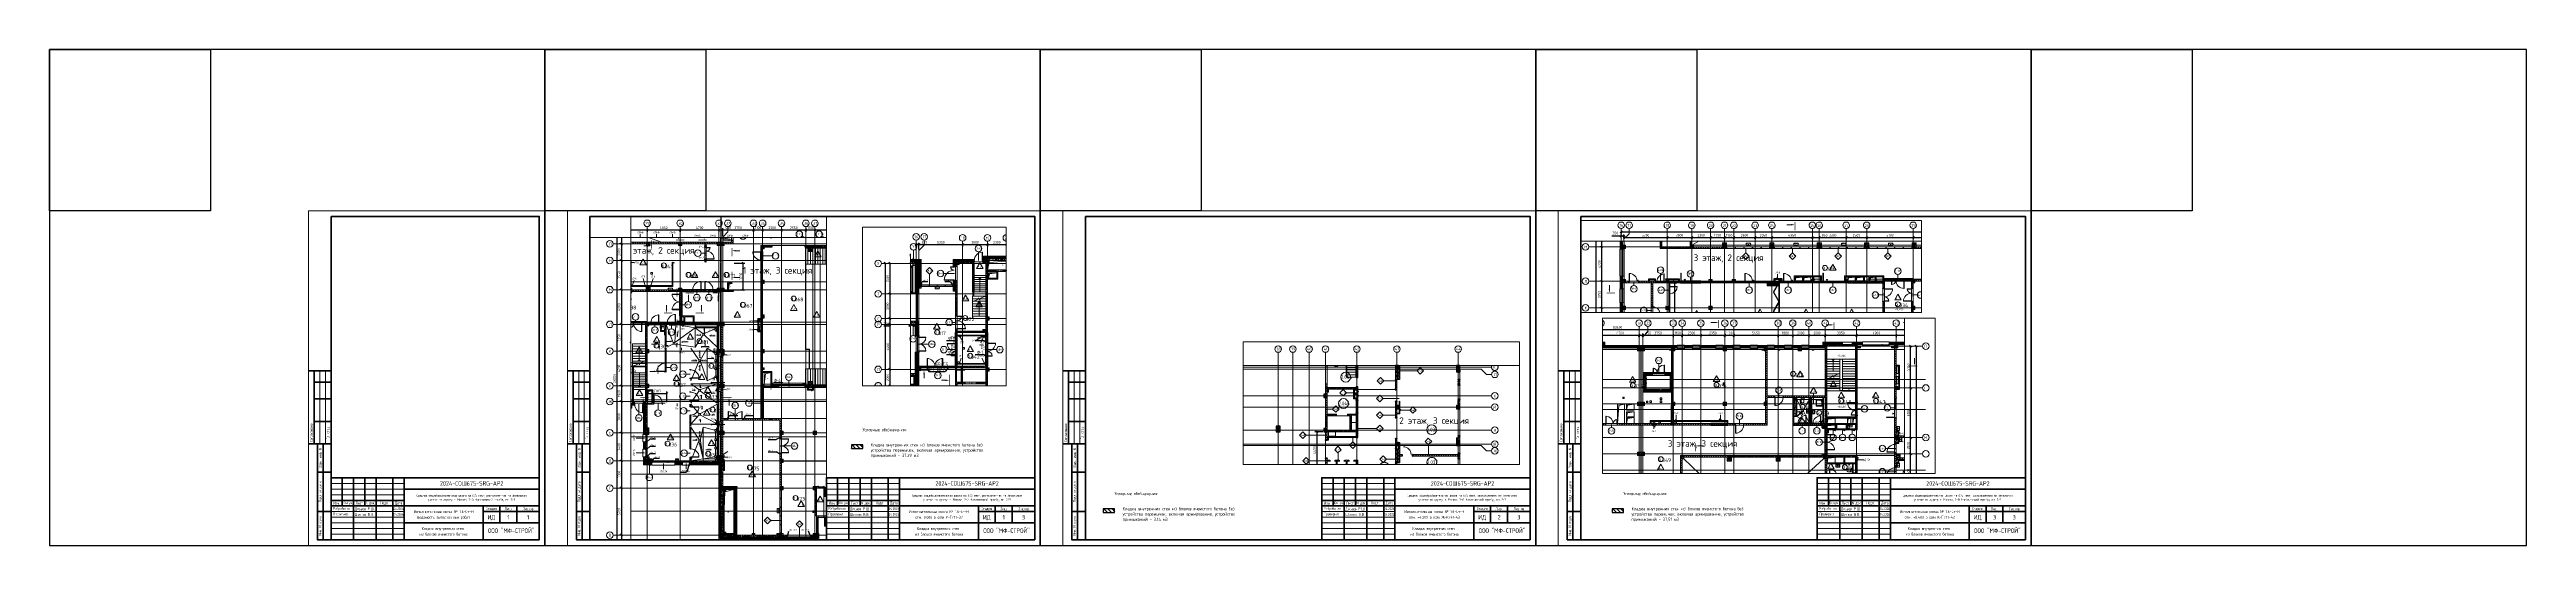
# Paper-space layout '1.6Блок3вып' of a CAD drawing. Header units: millimetres. Extents: x -143 to 2057, y 0 to 440.
# The model-space entities are those that its viewports show. They can reach past a viewport. Long polylines and large blocks are cut down to what shows.
import ezdxf
from ezdxf.enums import TextEntityAlignment as Align

# ---------------------------------------------------------------- set-up
doc = ezdxf.new("R2018")
doc.units = ezdxf.units.MM
for name, pattern in [('200_ШТРИХ__ш1_п0_6_', [160, 100, -60]), ('ADSK_Линия сетки', [2500, 2000, -250, 0, -250]), ('ADSK_Невидимые', [500, 300, -200]), ('ADSK_Скрыто', [600, 300, -300]), ('Штрих короткий', [300, 150, -150]), ('Штриховая', [600, 400, -200])]:
    doc.linetypes.add(name, pattern=pattern)
doc.layers.get('Defpoints').update_dxf_attribs({"color": 250})
for name, color, linetype, lineweight in [('0) кирпич', 30, 'Continuous', 60), ('0.1) Блок 3 вып', 6, 'Continuous', 30), ('2)Фархверки', 40, 'Continuous', 30), ('2.2)Фарх остаток.', 1, 'Continuous', 30), ('2.3)Фарх 3 выполн.', 160, 'Continuous', 30), ('3.3) Перемычки 3 выполн', 5, 'Continuous', 30), ('A-____-____-DIMS', 250, 'Continuous', 9), ('A-AREA-____-IDEN', 250, 'Continuous', 9), ('A-DETL-____-HDLN', 250, 'ADSK_Невидимые', 9), ('A-DETL-____-OTLN', 250, 'Continuous', 5), ('A-DETL-____-THIN', 250, 'Continuous', 9), ('A-DETL-GENF-OTLN', 250, 'Continuous', 5), ('A-DOOR-____-HDLN', 250, 'ADSK_Невидимые', 5), ('A-DOOR-____-IDEN', 250, 'Continuous', 9), ('A-DOOR-____-MCUT', 250, 'Continuous', 5), ('A-DOOR-____-OTLN', 250, 'Continuous', 5), ('A-DOOR-FRAM-MCUT', 250, 'Continuous', 5), ('A-DOOR-FRAM-OTLN', 250, 'Continuous', 5), ('A-DOOR-GLAZ-MCUT', 250, 'Continuous', 5), ('A-FLOR-____-IDEN', 250, 'Continuous', 9), ('A-FLOR-____-OTLN', 250, 'Continuous', 9), ('A-GENM-____-MCUT', 250, 'Continuous', 25), ('A-GENM-____-OTLN', 250, 'Continuous', 9), ('A-GLAZ-____-IDEN', 250, 'Continuous', 9), ('A-GLAZ-____-MCUT', 250, 'Continuous', 9), ('A-GLAZ-____-OTLN', 250, 'Continuous', 5), ('A-GLAZ-CURT-MCUT', 250, 'Continuous', 9), ('A-GLAZ-CURT-OTLN', 250, 'Continuous', 5), ('A-GLAZ-CWMG-MCUT', 250, 'Continuous', 9), ('A-GLAZ-CWMG-OTLN', 250, 'Continuous', 5), ('A-ROOF-___-IDEN', 250, 'Continuous', 9), ('A-ROOF-____-MCUT', 250, 'Continuous', 9), ('A-ROOF-____-OTLN', 250, 'Continuous', 5), ('A-ROOF-FNSH-MCUT', 250, 'Continuous', 9), ('A-WALL-____-IDEN', 250, 'Continuous', 9), ('A-WALL-____-MCUT', 250, 'Continuous', 13), ('A-WALL-____-OTLN', 250, 'Continuous', 9), ('A-WALL-____-PATT', 250, 'Continuous', 13), ('A-WALL-FNSH-MCUT', 250, 'Continuous', 13), ('E-ELEC-EQPM-OTLN', 250, 'Continuous', 9), ('G-____-____-DIMS', 250, 'Continuous', 9), ('G-____-____-SYMB', 250, 'ADSK_Скрыто', 9), ('G-____-____-TEXT', 250, 'Continuous', 9), ('G-XREF-____-OTLN', 250, 'Continuous', 9), ('I-WALL-____-OTLN', 250, 'Continuous', 9), ('P-SANR-FIXT-OTLN', 250, 'Continuous', 9), ('S-BEAM-____-OTLN', 250, 'Continuous', 9), ('S-COLS-____-MCUT', 250, 'Continuous', 25), ('S-COLS-____-OTLN', 250, 'Continuous', 9), ('S-GRID-____-IDEN', 250, 'Continuous', 9), ('S-GRID-____-OTLN', 250, 'Continuous', 9), ('S-STRS-____-MBND', 250, 'Continuous', 5), ('S-STRS-____-OTLN', 250, 'Continuous', 5), ('Обобщенные модели', 250, 'Continuous', 9)]:
    doc.layers.add(name, color=color, linetype=linetype, lineweight=lineweight)
doc.layers.add('ВЭ', color=7, linetype='Continuous')
doc.styles.add('Arial', font='arial.ttf', dxfattribs={"height": 1})
doc.styles.add('Arial Narrow', font='ARIALN.TTF', dxfattribs={"width": 0.9, "height": 150})
doc.styles.add('GOST Common', font='', dxfattribs={"width": 0.9, "height": 350})
doc.styles.add('GOST Common_1', font='', dxfattribs={"width": 0.9, "height": 250})
doc.styles.add('ISOCPEUR', font='isocpeur.ttf', dxfattribs={"width": 0.8, "height": 100})
doc.styles.add('ISOCPEUR_1', font='isocpeur.ttf', dxfattribs={"width": 0.9, "height": 250})
doc.styles.add('ISOCPEUR_2', font='isocpeur.ttf', dxfattribs={"height": 160})
doc.styles.add('ISOCPEUR_3', font='isocpeur.ttf', dxfattribs={"height": 250})
doc.styles.add('ISOCPEUR_6', font='isocpeur.ttf', dxfattribs={"height": 3.5})
doc.styles.add('ISOCPEUR_I', font='isocpeui.ttf', dxfattribs={"width": 0.9, "height": 12.5})
doc.styles.add('ISOCPEUR_I_1', font='ГОСТ тип А.ttf', dxfattribs={"height": 2500})
doc.styles.get("Standard").update_dxf_attribs({"font": 'ГОСТ тип А.ttf'})
doc.styles.add('СПДС', font='ГОСТ тип А.ttf', dxfattribs={"width": 0.9})
doc.styles.get('GOST Common').set_extended_font_data('GOST Common')
doc.styles.get('GOST Common_1').set_extended_font_data('GOST Common')
doc.dimstyles.new('А3', dxfattribs={"dimtxt": 333, "dimasz": 222, "dimexe": 222, "dimexo": 111, "dimgap": 111, "dimtad": 1, "dimtoh": 1, "dimdec": 0, "dimrnd": 0.0015, "dimzin": 0, "dimdsep": 46, "dimtxsty": 'Standard', "dimblk": 'OBLIQUE', "dimcen": 0, "dimclrd": 7, "dimclre": 7, "dimclrt": 7, "dimadec": 0, "dimazin": 0, "dimtfac": 1, "dimtdec": 0, "dimtofl": 0, "dimtmove": 0, "dimatfit": 3, "dimfxl": 1, "dimtolj": 1, "dimtzin": 0, "dimarcsym": 0})
pattern_1 = [(135, (12287.91, -0.0006), (-142.5612, -142.5612), []), (135, (12430.48, -0.0006), (-142.5612, -142.5612), [252.016, -50.403, 3.353, -47.05])]
pattern_2 = [(135, (12287.91, -0.0006), (-141.42136, -141.42136), [])]
pattern_3 = [(50, (12287.9, -0.0006), (364.3679, -31.8783), [38.1, -419.1]), (355, (12287.9, -0.0006), (-70.4859, 382.1133), [30.48, -335.28]), (100.451, (12318.28, -2.66), (293.885, 350.2334), [32.38, -356.18]), (46.184, (12287.9, 101.6), (542.1585, -84.0858), [57.15, -628.65]), (96.636, (12333.1, 94.6), (474.8049, 494.8554), [48.57, -534.27]), (351.184, (12287.9, 101.6), (474.8102, 494.85), [45.72, -502.92]), (21, (12338.7, 76.2), (303.2285, -204.53046), [38.1, -419.1]), (326, (12338.7, 76.2), (123.6039, 368.376), [30.48, -335.28]), (71.451, (12364, 59.16), (426.8341, 163.8427), [32.38, -356.18]), (37.5, (12287.91, -0.0006), (6.17665, 169.11015), [16.764, -314.452, 16.764, -323.596, -336.55]), (37.5, (12287.91, -0.0006), (6.17665, 169.11015), [-671.576, 16.764, -319.786]), (7.5, (12287.91, -0.0006), (133.63888, 200.3615), [16.764, -177.292, 16.764, -306.832, -128.27]), (7.5, (12287.91, -0.0006), (133.63888, 200.3615), [-517.652, 16.764, -111.506]), (327.5, (12174.63, -0.0006), (271.18182, -11.45836), [16.764, -110.236, 16.764, -379.476, -525.78]), (327.5, (12174.63, -0.0006), (271.18182, -11.45836), [-523.24, 16.764, -509.016]), (317.5, (12123.83, -0.0006), (296.2585, 50.85285), [16.764, -148.336, 16.764, -246.38, -373.38]), (317.5, (12123.83, -0.0006), (296.2585, 50.85285), [-428.244, 16.764, -356.616])]
pattern_4 = [(135, (1751.41, 124.685), (-14.14214, -14.14214), []), (225, (1751.41, 124.685), (14.14214, -14.14214), [])]
pattern_5 = [(45, (-371.384, 124.685), (-14.1421, 14.1421), []), (135, (-371.384, 124.685), (-14.1421, -14.1421), [])]
pattern_6 = [(135, (1301.41, 164.685), (-14.1421, -14.1421), []), (225, (1301.41, 164.685), (14.1421, -14.1421), [])]
pattern_7 = [(45, (-821.384, 164.685), (-14.1421, 14.1421), []), (135, (-821.384, 164.685), (-14.1421, -14.1421), [])]
pattern_8 = [(45, (12287.9, -0.0006), (-224.5064, 224.5064), []), (45, (12367.3, -0.0006), (0, 449.0128), []), (45, (12208.54, -0.0006), (0, 449.0128), [])]
pattern_9 = [(45, (12287.9, -0.0006), (-251.4472, 251.4472), []), (45, (12287.9, 381), (-251.4472, 251.4472), [])]
pattern_10 = [(135, (1751.41, 164.685), (-14.14214, -14.14214), []), (225, (1751.41, 164.685), (14.14214, -14.14214), [])]
pattern_11 = [(45, (-371.384, 164.685), (-14.1421, 14.1421), []), (135, (-371.384, 164.685), (-14.1421, -14.1421), [])]
pattern_12 = [(135, (1451.41, 164.685), (-14.14214, -14.14214), []), (225, (1451.41, 164.685), (14.14214, -14.14214), [])]
pattern_13 = [(45, (-671.384, 164.685), (-14.1421, 14.1421), []), (135, (-671.384, 164.685), (-14.1421, -14.1421), [])]
pattern_14 = [(135, (1481.41, 164.685), (-14.14214, -14.14214), []), (225, (1481.41, 164.685), (14.14214, -14.14214), [])]
pattern_15 = [(45, (-641.384, 164.685), (-14.1421, 14.1421), []), (135, (-641.384, 164.685), (-14.1421, -14.1421), [])]
pattern_16 = [(45, (12287.91, -0.0006), (-70.71068, 70.71068), []), (135, (12287.91, -0.0006), (-70.71068, -70.71068), [])]
pattern_17 = [(135, (12287.91, -0.0006), (-84.85281, -84.85281), []), (225, (12287.91, -0.0006), (84.85281, -84.85281), [])]
pattern_18 = [(135, (1751.41, 209.685), (-14.14214, -14.14214), []), (225, (1751.41, 209.685), (14.14214, -14.14214), [])]
pattern_19 = [(45, (-371.384, 209.685), (-14.1421, 14.1421), []), (135, (-371.384, 209.685), (-14.1421, -14.1421), [])]
pattern_20 = [(135, (12287.91, -0.0006), (-75.43415, -75.43415), [106.68, -17.78, 3.556, -17.78]), (135, (12287.91, 75.39), (-75.43415, -75.43415), []), (50, (12287.91, -0.0006), (127.52922, -11.15758), [13.335, -146.685]), (355, (12287.91, -0.0006), (-24.66966, 133.74002), [10.668, -117.348]), (100.451, (12298.54, -0.93), (102.85973, 122.58178), [11.333, -124.663]), (46.184, (12287.91, 35.56), (189.75516, -29.43036), [20.002, -220.027]), (96.636, (12303.73, 33.1), (166.1822, 173.1996), [17, -186.995]), (351.184, (12287.91, 35.56), (166.18393, 173.19757), [16.002, -176.022]), (21, (12305.69, 26.67), (106.130265, -71.58603), [13.335, -146.685]), (326, (12305.7, 26.67), (43.26188, 128.93175), [10.668, -117.348]), (71.451, (12314.54, 20.7), (149.39198, 57.34505), [11.333, -124.663]), (37.5, (12287.914, -0.0006), (2.162228, 59.188357), [3.353, -112.573, 3.353, -115.773, -117.792]), (37.5, (12287.914, -0.0006), (2.162228, 59.188357), [-235.052, 3.353, -114.44]), (7.5, (12287.914, -0.0006), (46.773857, 70.126152), [3.353, -64.567, 3.353, -109.906, -44.894]), (7.5, (12287.914, -0.0006), (46.773857, 70.126152), [-181.178, 3.353, -41.542]), (327.5, (12248.265, -0.0006), (94.913671, -4.010093), [3.353, -41.097, 3.353, -135.331, -184.023]), (327.5, (12248.265, -0.0006), (94.913671, -4.010093), [-183.134, 3.353, -180.67]), (317.5, (12230.485, -0.0006), (103.69057, 17.79882), [3.353, -54.432, 3.353, -88.748, -130.683]), (317.5, (12230.485, -0.0006), (103.69057, 17.79882), [-149.885, 3.353, -127.33])]
pattern_21 = [(135, (1551.41, 164.685), (-14.14214, -14.14214), []), (225, (1551.41, 164.685), (14.14214, -14.14214), [])]
pattern_22 = [(45, (-571.384, 164.685), (-14.1421, 14.1421), []), (135, (-571.384, 164.685), (-14.1421, -14.1421), [])]
pattern_23 = [(45, (12287.91, -0.0006), (-141.42136, 141.42136), []), (135, (12287.91, -0.0006), (-141.42136, -141.42136), [])]
pattern_24 = [(135, (1701.41, 209.685), (-14.14214, -14.14214), []), (225, (1701.41, 209.685), (14.14214, -14.14214), [])]
pattern_25 = [(45, (-421.384, 209.685), (-14.1421, 14.1421), []), (135, (-421.384, 209.685), (-14.1421, -14.1421), [])]
pattern_26 = [(135, (-118899.98, -45125), (-142.56192, -142.56192), []), (135, (-118757.42, -45125), (-142.56192, -142.56192), [252.016, -50.403, 3.353, -47.05])]
pattern_27 = [(135, (-124699.98, -44975), (-142.56192, -142.56192), []), (135, (-124557.42, -44975), (-142.56192, -142.56192), [252.016, -50.403, 3.353, -47.05])]
pattern_28 = [(135, (1436.41, 199.685), (-14.14214, -14.14214), []), (225, (1436.41, 199.685), (14.14214, -14.14214), [])]
pattern_29 = [(45, (-686.384, 199.685), (-14.1421, 14.1421), []), (135, (-686.384, 199.685), (-14.1421, -14.1421), [])]
pattern_30 = [(45, (125, 0), (-22.6274, 22.6274), [])]
pattern_31 = [(45, (-1171.384, 164.685), (-14.1421, 14.1421), []), (135, (-1171.384, 164.685), (-14.1421, -14.1421), [])]
pattern_32 = [(135, (1676.41, 164.685), (-14.14214, -14.14214), []), (225, (1676.41, 164.685), (14.14214, -14.14214), [])]
pattern_33 = [(45, (-446.384, 164.685), (-14.1421, 14.1421), []), (135, (-446.384, 164.685), (-14.1421, -14.1421), [])]
pattern_34 = [(135, (28708.77, -120984.93), (-141.42136, -141.42136), [])]
pattern_35 = [(135, (1201.41, 164.685), (-14.1421, -14.1421), []), (225, (1201.41, 164.685), (14.1421, -14.1421), [])]
pattern_36 = [(45, (-921.384, 164.685), (-14.1421, 14.1421), []), (135, (-921.384, 164.685), (-14.1421, -14.1421), [])]
pattern_37 = [(45, (28708.77, -120984.93), (-251.4472, 251.4472), []), (45, (28708.77, -120603.93), (-251.4472, 251.4472), [])]
pattern_38 = [(135, (1051.41, 164.685), (-14.1421, -14.1421), []), (225, (1051.41, 164.685), (14.1421, -14.1421), [])]
pattern_39 = [(45, (-1071.384, 164.685), (-14.1421, 14.1421), []), (135, (-1071.384, 164.685), (-14.1421, -14.1421), [])]
pattern_40 = [(135, (1951.41, 124.685), (-14.14214, -14.14214), []), (225, (1951.41, 124.685), (14.14214, -14.14214), [])]
pattern_41 = [(45, (-171.384, 124.685), (-14.1421, 14.1421), []), (135, (-171.384, 124.685), (-14.1421, -14.1421), [])]
pattern_42 = [(135, (28708.77, -120984.93), (-142.5612, -142.5612), []), (135, (28851.33, -120984.93), (-142.5612, -142.5612), [252.016, -50.403, 3.353, -47.05])]
pattern_43 = [(50, (28708.77, -120984.93), (364.36793, -31.8783), [38.1, -419.1]), (355, (28708.77, -120984.93), (-70.48585, 382.1133), [30.48, -335.28]), (100.451, (28739.14, -120987.6), (293.885, 350.2334), [32.38, -356.18]), (46.184, (28708.77, -120883.33), (542.1585, -84.0858), [57.15, -628.65]), (96.636, (28753.95, -120890.34), (474.8049, 494.8554), [48.57, -534.27]), (351.184, (28708.8, -120883.33), (474.8102, 494.85), [45.72, -502.92]), (21, (28759.57, -120908.73), (303.22847, -204.53046), [38.1, -419.1]), (326, (28759.57, -120908.73), (123.6039, 368.376), [30.48, -335.28]), (71.451, (28784.84, -120925.78), (426.8341, 163.8427), [32.38, -356.18]), (37.5, (28708.77, -120984.93), (6.17665, 169.11015), [16.764, -314.452, 16.764, -323.596, -336.55]), (37.5, (28708.77, -120984.93), (6.17665, 169.11015), [-671.576, 16.764, -319.786]), (7.5, (28708.77, -120984.93), (133.63888, 200.3615), [16.764, -177.292, 16.764, -306.832, -128.27]), (7.5, (28708.77, -120984.93), (133.63888, 200.3615), [-517.652, 16.764, -111.506]), (327.5, (28595.49, -120984.93), (271.18182, -11.45836), [16.764, -110.236, 16.764, -379.476, -525.78]), (327.5, (28595.49, -120984.93), (271.18182, -11.45836), [-523.24, 16.764, -509.016]), (317.5, (28544.7, -120984.93), (296.2585, 50.85285), [16.764, -148.336, 16.764, -246.38, -373.38]), (317.5, (28544.7, -120984.93), (296.2585, 50.85285), [-428.244, 16.764, -356.616])]
pattern_44 = [(45, (28708.77, -120984.93), (-70.71068, 70.71068), [])]
pattern_45 = [(135, (28052.9, -258555.93), (-141.42136, -141.42136), [])]
pattern_46 = [(45, (28052.9, -258555.93), (-251.4472, 251.4472), []), (45, (28052.9, -258174.93), (-251.4472, 251.4472), [])]
pattern_47 = [(45, (28052.9, -258555.93), (-224.5064, 224.5064), []), (45, (28132.28, -258555.93), (0, 449.0128), []), (45, (27973.53, -258555.93), (0, 449.0128), [])]
pattern_48 = [(135, (1776.41, 164.685), (-14.14214, -14.14214), []), (225, (1776.41, 164.685), (14.14214, -14.14214), [])]
pattern_49 = [(45, (-346.384, 164.685), (-14.1421, 14.1421), []), (135, (-346.384, 164.685), (-14.1421, -14.1421), [])]
pattern_50 = [(135, (1801.41, 164.685), (-14.14214, -14.14214), []), (225, (1801.41, 164.685), (14.14214, -14.14214), [])]
pattern_51 = [(45, (-321.384, 164.685), (-14.1421, 14.1421), []), (135, (-321.384, 164.685), (-14.1421, -14.1421), [])]
pattern_52 = [(45, (28052.91, -258555.93), (-70.71068, 70.71068), []), (135, (28052.91, -258555.93), (-70.71068, -70.71068), [])]
pattern_53 = [(135, (28052.9, -258555.93), (-84.85281, -84.85281), []), (225, (28052.9, -258555.93), (84.85281, -84.85281), [])]
pattern_54 = [(135, (28052.9, -258555.93), (-142.5612, -142.5612), []), (135, (28195.47, -258555.93), (-142.5612, -142.5612), [252.016, -50.403, 3.353, -47.05])]
pattern_55 = [(50, (28052.9, -258555.93), (364.36793, -31.8783), [38.1, -419.1]), (355, (28052.9, -258555.93), (-70.48585, 382.1133), [30.48, -335.28]), (100.451, (28083.27, -258558.6), (293.885, 350.2334), [32.38, -356.18]), (46.184, (28052.9, -258454.33), (542.1585, -84.0858), [57.15, -628.65]), (96.636, (28098.1, -258461.34), (474.8049, 494.8554), [48.57, -534.27]), (351.184, (28052.9, -258454.33), (474.8102, 494.85), [45.72, -502.92]), (21, (28103.7, -258479.73), (303.22847, -204.53046), [38.1, -419.1]), (326, (28103.7, -258479.73), (123.6039, 368.37604), [30.48, -335.28]), (71.451, (28128.97, -258496.77), (426.8341, 163.8427), [32.38, -356.18]), (37.5, (28052.9, -258555.93), (6.17665, 169.11015), [16.764, -314.452, 16.764, -323.596, -336.55]), (37.5, (28052.9, -258555.93), (6.17665, 169.11015), [-671.576, 16.764, -319.786]), (7.5, (28052.9, -258555.93), (133.63888, 200.3615), [16.764, -177.292, 16.764, -306.832, -128.27]), (7.5, (28052.9, -258555.93), (133.63888, 200.3615), [-517.652, 16.764, -111.506]), (327.5, (27939.62, -258555.93), (271.18182, -11.45836), [16.764, -110.236, 16.764, -379.476, -525.78]), (327.5, (27939.62, -258555.93), (271.18182, -11.45836), [-523.24, 16.764, -509.016]), (317.5, (27888.82, -258555.93), (296.2585, 50.85285), [16.764, -148.336, 16.764, -246.38, -373.38]), (317.5, (27888.82, -258555.93), (296.2585, 50.85285), [-428.244, 16.764, -356.616])]
pattern_56 = [(135, (28052.9, -258645.93), (-141.42136, -141.42136), [])]
pattern_57 = [(135, (28052.91, -258555.93), (-75.43415, -75.43415), [106.68, -17.78, 3.556, -17.78]), (135, (28052.91, -258480.54), (-75.43415, -75.43415), []), (50, (28052.91, -258555.93), (127.52922, -11.15758), [13.335, -146.685]), (355, (28052.9, -258555.93), (-24.66966, 133.74002), [10.668, -117.348]), (100.451, (28063.53, -258556.86), (102.85973, 122.58178), [11.333, -124.663]), (46.184, (28052.9, -258520.37), (189.75516, -29.43036), [20.002, -220.027]), (96.636, (28068.72, -258522.82), (166.1822, 173.1996), [17, -186.995]), (351.184, (28052.9, -258520.37), (166.18393, 173.19757), [16.002, -176.022]), (21, (28070.69, -258529.26), (106.130265, -71.58603), [13.335, -146.685]), (326, (28070.69, -258529.26), (43.26188, 128.93175), [10.668, -117.348]), (71.451, (28079.53, -258535.22), (149.39198, 57.34505), [11.333, -124.663]), (37.5, (28052.906, -258555.93), (2.162228, 59.188357), [3.353, -112.573, 3.353, -115.773, -117.792]), (37.5, (28052.906, -258555.93), (2.162228, 59.188357), [-235.052, 3.353, -114.44]), (7.5, (28052.906, -258555.93), (46.773857, 70.126152), [3.353, -64.567, 3.353, -109.906, -44.894]), (7.5, (28052.906, -258555.93), (46.773857, 70.126152), [-181.178, 3.353, -41.542]), (327.5, (28013.257, -258555.93), (94.913671, -4.010093), [3.353, -41.097, 3.353, -135.331, -184.023]), (327.5, (28013.257, -258555.93), (94.913671, -4.010093), [-183.134, 3.353, -180.67]), (317.5, (27995.48, -258555.93), (103.69057, 17.79882), [3.353, -54.432, 3.353, -88.748, -130.683]), (317.5, (27995.48, -258555.93), (103.69057, 17.79882), [-149.885, 3.353, -127.33])]
pattern_58 = [(45, (28052.9, -258555.93), (-141.42136, 141.42136), []), (135, (28052.9, -258555.93), (-141.42136, -141.42136), [])]

# ---------------------------------------------------------------- blocks, each defined once
blk = doc.blocks.new('*U5513')
at = {"color": 4}
blk.add_lwpolyline([(-220, -220), (220, -220), (220, 220), (-220, 220)], close=True, dxfattribs=at)
at = {"color": 3}
blk.add_lwpolyline([(-220, 220), (-77, 220), (-77, 77), (-220, 77)], close=True, dxfattribs=at)
blk = doc.blocks.new('*U5514')
at = {"color": 0, "linetype": 'ByBlock', "lineweight": -2, "transparency": 16777216}
for p in [(0, 0), (440, 0), (880, 0), (1320, 0), (1760, 0)]:
    blk.add_blockref('*U5513', p, dxfattribs=at)
blk = doc.blocks.new('*U5494')
at = {"lineweight": 0}
blk.add_lwpolyline([(-205, -5), (5, -5), (5, 292), (-205, 292)], close=True, dxfattribs=at)
at = {"color": 0, "linetype": 'Continuous', "lineweight": 50}
blk.add_lwpolyline([(-185, 287), (0, 287), (0, 0), (-185, 0)], close=True, dxfattribs=at)
at = {"lineweight": 35}
for points in [[(-185, 150), (-205, 150)], [(-200, 85), (-200, 150)], [(-185, 140), (-200, 140)], [(-185, 125), (-200, 125)], [(-185, 105), (-200, 105)], [(-185, 85), (-205, 85)], [(-185, 85), (-197, 85), (-197, 0), (-185, 0)], [(-192, 0), (-192, 85)], [(-185, 60), (-197, 60)], [(-175, 55), (-175, 30)], [(-165, 55), (-165, 0)], [(-155, 55), (-155, 30)], [(-145, 55), (-145, 0)], [(-130, 55), (-130, 0)], [(-120, 55), (-120, 0)], [(-120, 45), (0, 45)], [(-185, 25), (-197, 25)], [(-185, 35), (-120, 35)], [(-185, 30), (0, 30)], [(-50, 30), (-50, 0)], [(-50, 25), (0, 25)], [(-35, 30), (-35, 15)], [(-20, 30), (-20, 15)], [(-120, 15), (0, 15)]]:
    blk.add_lwpolyline(points, dxfattribs=at)
at = {"lineweight": 18}
for points in [[(-195, 85), (-195, 150)], [(-190, 85), (-190, 150)], [(-185, 50), (-120, 50)], [(-185, 45), (-120, 45)], [(-185, 40), (-120, 40)], [(-185, 25), (-120, 25)], [(-185, 20), (-120, 20)], [(-185, 15), (-120, 15)], [(-185, 10), (-120, 10)], [(-185, 5), (-120, 5)]]:
    blk.add_lwpolyline(points, dxfattribs=at)
at = {"lineweight": 35}
blk.add_lwpolyline([(-185, 0), (0, 0), (0, 55), (-185, 55)], close=True, dxfattribs=at)
at = {"lineweight": 0}
blk.add_lwpolyline([(0, -5), (5, -5), (5, 0)], dxfattribs=at)
at = {"lineweight": -2, "char_height": 2.5, "attachment_point": 5, "rotation": 90, "style": 'СПДС'}
for s, insert, width in [('Согласовано', (-202.5, 95), 19.991), ('Гл. спец.', (-187.5, 95), 19.991), ('Взам. инв. N', (-194.5, 72.5), 24.991), ('Подл. и дата', (-194.5, 42.5), 34.991), ('Инв. N подл.', (-194.5, 12.5), 24.991)]:
    blk.add_mtext(s, dxfattribs=dict(at, insert=insert, width=width))
at = {"lineweight": -2, "char_height": 2.5, "style": 'СПДС'}
for s, insert, width, attachment_point in [('Разработал', (-183.1, 27.5), 17.953, 4), ('Проверил', (-183.1, 22.5), 17.953, 4), ('Изм.', (-180, 32.5), 10, 5), ('Кол.уч.', (-170, 32.5), 10, 5), ('Лист', (-160, 32.5), 10, 5), ('N док.', (-150, 32.5), 10, 5), ('Подп.', (-137.5, 32.5), 15, 5), ('Дата', (-125, 32.5), 10, 5), ('Стадия', (-42.5, 27.5), 15, 5), ('Лист', (-27.5, 27.5), 15, 5), ('Листов', (-10, 27.5), 20, 5)]:
    blk.add_mtext(s, dxfattribs=dict(at, insert=insert, width=width, attachment_point=attachment_point))
at = {"insert": (-60.2, 37.2), "char_height": 2.2, "attachment_point": 5, "style": 'СПДС'}
blk.add_mtext_dynamic_manual_height_columns('Средняя общеобразовательная школа на 675 мест, расположенная на земельном\\P\\pxqc;участке по адресу: г. Москва, 2-й Нагатинский проезд, вл. 2/3', width=118.293, gutter_width=0, heights=[12.8], dxfattribs=at)
at = {"lineweight": 30, "width": 0.9, "flags": 104}
blk.add_attdef('ШАПКА', text='', height=3, dxfattribs=at).set_placement((-135, 281), align=Align.MIDDLE_CENTER)
at = {"style": 'СПДС'}
for tag, height, p in [('ШИФР_ПРОЕКТА', 4, (-60, 50)), ('НАИМЕНОВАНИЕ_ОБЪЕКТА', 2.5, (-85, 25)), ('СТАДИЯ', 4, (-42.5, 20)), ('ЛИСТ_первый', 4, (-27.5, 20)), ('ЛИСТОВ', 4, (-10, 20)), ('НАИМЕНОВАНИЕ_ОБЪЕКТА2', 2.5, (-85, 20)), ('НАИМЕНОВАНИЕ_ЧЕРТЕЖА2', 2.5, (-85, 5)), ('НАИМЕНОВАНИЕ_ЧЕРТЕЖА1', 2.5, (-85, 10)), ('ОРГАНИЗАЦИЯ_РАЗРАБОТЧИК1', 4, (-25, 8.1))]:
    blk.add_attdef(tag, text='', height=height, dxfattribs=at).set_placement(p, align=Align.MIDDLE_CENTER)
for tag, p in [('РАЗРАБОТЧИК', (-164, 27.5)), ('РУК.ГРУППЫ', (-164, 22.5))]:
    blk.add_attdef(tag, text='', height=2.5, dxfattribs=at).set_placement(p, align=Align.MIDDLE_LEFT)
at = {"style": 'СПДС', "width": 0.9}
for tag, p in [('ДАТА1', (-129.6, 26.4)), ('ДАТА2', (-129.6, 21.4))]:
    blk.add_attdef(tag, p, '', height=2.3, dxfattribs=at)
blk = doc.blocks.new('*U5495')
at = {"lineweight": 0}
blk.add_lwpolyline([(-415, -5), (5, -5), (5, 292), (-415, 292)], close=True, dxfattribs=at)
at = {"color": 0, "linetype": 'Continuous', "lineweight": 50}
blk.add_lwpolyline([(-395, 287), (0, 287), (0, 0), (-395, 0)], close=True, dxfattribs=at)
at = {"lineweight": 35}
for points in [[(-395, 150), (-415, 150)], [(-410, 85), (-410, 150)], [(-395, 140), (-410, 140)], [(-395, 125), (-410, 125)], [(-395, 105), (-410, 105)], [(-395, 85), (-415, 85)], [(-395, 85), (-407, 85), (-407, 0), (-395, 0)], [(-402, 0), (-402, 85)], [(-395, 60), (-407, 60)], [(-175, 55), (-175, 30)], [(-165, 55), (-165, 0)], [(-155, 55), (-155, 30)], [(-145, 55), (-145, 0)], [(-130, 55), (-130, 0)], [(-120, 55), (-120, 0)], [(-120, 45), (0, 45)], [(-395, 25), (-407, 25)], [(-185, 35), (-120, 35)], [(-185, 30), (0, 30)], [(-50, 30), (-50, 0)], [(-50, 25), (0, 25)], [(-35, 30), (-35, 15)], [(-20, 30), (-20, 15)], [(-120, 15), (0, 15)]]:
    blk.add_lwpolyline(points, dxfattribs=at)
at = {"lineweight": 18}
for points in [[(-405, 85), (-405, 150)], [(-400, 85), (-400, 150)], [(-185, 50), (-120, 50)], [(-185, 45), (-120, 45)], [(-185, 40), (-120, 40)], [(-185, 25), (-120, 25)], [(-185, 20), (-120, 20)], [(-185, 15), (-120, 15)], [(-185, 10), (-120, 10)], [(-185, 5), (-120, 5)]]:
    blk.add_lwpolyline(points, dxfattribs=at)
at = {"lineweight": 35}
blk.add_lwpolyline([(-185, 0), (0, 0), (0, 55), (-185, 55)], close=True, dxfattribs=at)
at = {"lineweight": 0}
blk.add_lwpolyline([(0, -5), (5, -5), (5, 0)], dxfattribs=at)
at = {"lineweight": -2, "char_height": 2.5, "attachment_point": 5, "rotation": 90, "style": 'СПДС'}
for s, insert, width in [('Согласовано', (-412.5, 95), 19.991), ('Гл. спец.', (-397.5, 95), 19.991), ('Взам. инв. N', (-404.5, 72.5), 24.991), ('Подл. и дата', (-404.5, 42.5), 34.991), ('Инв. N подл.', (-404.5, 12.5), 24.991)]:
    blk.add_mtext(s, dxfattribs=dict(at, insert=insert, width=width))
at = {"lineweight": -2, "char_height": 2.5, "style": 'СПДС'}
for s, insert, width, attachment_point in [('Разработал', (-183.1, 27.5), 17.953, 4), ('Проверил', (-183.1, 22.5), 17.953, 4), ('Изм.', (-180, 32.5), 10, 5), ('Кол.уч.', (-170, 32.5), 10, 5), ('Лист', (-160, 32.5), 10, 5), ('N док.', (-150, 32.5), 10, 5), ('Подп.', (-137.5, 32.5), 15, 5), ('Дата', (-125, 32.5), 10, 5), ('Стадия', (-42.5, 27.5), 15, 5), ('Лист', (-27.5, 27.5), 15, 5), ('Листов', (-10, 27.5), 20, 5)]:
    blk.add_mtext(s, dxfattribs=dict(at, insert=insert, width=width, attachment_point=attachment_point))
at = {"insert": (-60.2, 37.2), "char_height": 2.2, "attachment_point": 5, "style": 'СПДС'}
blk.add_mtext_dynamic_manual_height_columns('Средняя общеобразовательная школа на 675 мест, расположенная на земельном\\P\\pxqc;участке по адресу: г. Москва, 2-й Нагатинский проезд, вл. 2/3', width=118.293, gutter_width=0, heights=[12.8], dxfattribs=at)
at = {"lineweight": 30, "width": 0.9, "flags": 104}
blk.add_attdef('ШАПКА', text='', height=3, dxfattribs=at).set_placement((-135, 281), align=Align.MIDDLE_CENTER)
at = {"style": 'СПДС'}
for tag, height, p in [('ШИФР_ПРОЕКТА', 4, (-60, 50)), ('НАИМЕНОВАНИЕ_ОБЪЕКТА', 2.5, (-85, 25)), ('СТАДИЯ', 4, (-42.5, 20)), ('ЛИСТ_первый', 4, (-27.5, 20)), ('ЛИСТОВ', 4, (-10, 20)), ('НАИМЕНОВАНИЕ_ОБЪЕКТА2', 2.5, (-85, 20)), ('НАИМЕНОВАНИЕ_ЧЕРТЕЖА2', 2.5, (-85, 5)), ('НАИМЕНОВАНИЕ_ЧЕРТЕЖА1', 2.5, (-85, 10)), ('ОРГАНИЗАЦИЯ_РАЗРАБОТЧИК1', 4, (-25, 8.1))]:
    blk.add_attdef(tag, text='', height=height, dxfattribs=at).set_placement(p, align=Align.MIDDLE_CENTER)
for tag, p in [('РАЗРАБОТЧИК', (-164, 27.5)), ('РУК.ГРУППЫ', (-164, 22.5))]:
    blk.add_attdef(tag, text='', height=2.5, dxfattribs=at).set_placement(p, align=Align.MIDDLE_LEFT)
at = {"style": 'СПДС', "width": 0.9}
for tag, p in [('ДАТА1', (-129.6, 26.4)), ('ДАТА2', (-129.6, 21.4))]:
    blk.add_attdef(tag, p, '', height=2.3, dxfattribs=at)
blk = doc.blocks.new('Разрез - Номер вида спереди_3_5 мм-32550530-АР1_Кладочный план 1 этажа С2и3')
at = {"layer": 'G-____-____-SYMB', "linetype": 'Continuous'}
for points in [[(9.8, 0.4), (9.8, -0.4), (-0.3, -0.4), (-0.3, 0.4)], [(2.2, -4.7), (3, 0), (3.8, -4.7)]]:
    blk.add_hatch(color=256, dxfattribs=at).paths.add_polyline_path(points)
at = {"layer": 'G-____-____-SYMB', "linetype": 'Continuous', "lineweight": 20}
blk.add_line((3, -3), (3, -9.7), dxfattribs=at)
blk = doc.blocks.new('Разрез - Номер вида сзади_3_5 мм-32550532-АР1_Кладочный план 1 этажа С2и3')
at = {"layer": 'G-____-____-SYMB', "linetype": 'Continuous'}
for points in [[(9.8, 0.4), (9.8, -0.4), (-0.3, -0.4), (-0.3, 0.4)], [(2.2, -4.7), (3, 0), (3.8, -4.7)]]:
    blk.add_hatch(color=256, dxfattribs=at).paths.add_polyline_path(points)
at = {"layer": 'G-____-____-SYMB', "linetype": 'Continuous', "lineweight": 20}
blk.add_line((3, -3), (3, -9.7), dxfattribs=at)
blk = doc.blocks.new('Дверь_СКБ_1Ст_Внутренняя - Д-8п_1100x2100h_Кабинет директора_ Канцелярия_ Бухгалтерия_ Кабинеты заместителей директора_ Кабинет организатора внеклассной и внешкольной работы-41870816-АР1_Маркировочный план 1 этажа С2и3')
at = {"layer": 'A-DOOR-____-OTLN'}
h = blk.add_hatch(dxfattribs=at)
h.set_pattern_fill('FP_12', color=256, style=0, pattern_type=2)
h.set_pattern_definition(pattern_4)
h.paths.add_polyline_path([(537.5, 60), (537.5, -60), (562.5, -60), (562.5, 60)])
at = {"layer": 'A-DOOR-FRAM-OTLN'}
h = blk.add_hatch(dxfattribs=at)
h.set_pattern_fill('FP_13', color=256, style=0, pattern_type=2)
h.set_pattern_definition(pattern_5)
h.paths.add_polyline_path([(-537.5, -60), (-512.5, -60), (-512.5, 60), (-537.5, 60)])
at = {"layer": 'A-DOOR-____-MCUT'}
for p, q in [((-487.5, 1060), (-487.5, 60)), ((-447.5, 1060), (-487.5, 1060)), ((-487.5, 60), (-447.5, 60)), ((-447.5, 60), (-447.5, 1060))]:
    blk.add_line(p, q, dxfattribs=at)
at = {"layer": 'A-DOOR-____-OTLN'}
blk.add_arc((-487.5, 60), 1000, 360, 90, dxfattribs=at)
at = {"layer": 'A-DOOR-FRAM-MCUT'}
for p, q in [((-497.5, 68), (-567.5, 68)), ((-567.5, 68), (-567.5, 60)), ((-567.5, 60), (-497.5, 60)), ((-512.5, 60), (-537.5, 60)), ((-537.5, 60), (-537.5, -60)), ((-487.5, 60), (-512.5, 60)), ((-512.5, 60), (-512.5, -20)), ((-512.5, -60), (-512.5, 60)), ((-497.5, 60), (-512.5, 60)), ((-512.5, 60), (-512.5, 59)), ((-512.5, 59), (-497.5, 59)), ((-497.5, 60), (-497.5, 68)), ((-497.5, 59), (-497.5, 60)), ((-487.5, 20), (-487.5, 60)), ((-477.5, 20), (-487.5, 20)), ((-477.5, -20), (-477.5, 20)), ((512.5, 20), (502.5, 20)), ((502.5, 20), (502.5, -20)), ((512.5, 60), (512.5, 20)), ((537.5, 60), (512.5, 60)), ((592.5, 68), (522.5, 68)), ((522.5, 68), (522.5, 60)), ((537.5, 60), (522.5, 60)), ((522.5, 60), (522.5, 59)), ((522.5, 60), (592.5, 60)), ((522.5, 59), (537.5, 59)), ((537.5, -20), (537.5, 60)), ((562.5, 60), (537.5, 60)), ((537.5, 60), (537.5, -60)), ((537.5, 59), (537.5, 60)), ((562.5, -60), (562.5, 60)), ((592.5, 60), (592.5, 68)), ((-497.5, -60), (-567.5, -60)), ((-567.5, -60), (-567.5, -68)), ((-567.5, -68), (-497.5, -68)), ((-537.5, -60), (-512.5, -60)), ((-512.5, -20), (-477.5, -20)), ((-497.5, -20), (-512.5, -20)), ((-512.5, -20), (-512.5, -60)), ((-512.5, -60), (-497.5, -60)), ((-497.5, -60), (-497.5, -20)), ((-497.5, -68), (-497.5, -60)), ((502.5, -20), (537.5, -20)), ((537.5, -20), (522.5, -20)), ((522.5, -20), (522.5, -60)), ((522.5, -60), (537.5, -60)), ((592.5, -60), (522.5, -60)), ((522.5, -60), (522.5, -68)), ((522.5, -68), (592.5, -68)), ((537.5, -60), (537.5, -20)), ((537.5, -60), (562.5, -60)), ((592.5, -68), (592.5, -60))]:
    blk.add_line(p, q, dxfattribs=at)
blk = doc.blocks.new('Дверь_СКБ_2Ст_Внутренняя1 - Н_ВВ-7_2000x2600h_Фрамуга сверху-42056825-АР1_Маркировочный план 1 этажа С2и3')
at = {"layer": 'A-DOOR-____-OTLN'}
h = blk.add_hatch(dxfattribs=at)
h.set_pattern_fill('FP_17', color=256, style=0, pattern_type=2)
h.set_pattern_definition(pattern_6)
h.paths.add_polyline_path([(1012.5, -100), (1012.5, 100), (987.5, 100), (987.5, -100)])
at = {"layer": 'A-DOOR-FRAM-OTLN'}
h = blk.add_hatch(dxfattribs=at)
h.set_pattern_fill('FP_18', color=256, style=0, pattern_type=2)
h.set_pattern_definition(pattern_7)
h.paths.add_polyline_path([(-987.5, -100), (-962.5, -100), (-962.5, 100), (-987.5, 100), (-987.5, 20)])
at = {"layer": 'A-DOOR-____-MCUT'}
for p, q in [((-837.5, 950), (-837.5, 100)), ((-797.5, 950), (-837.5, 950)), ((-837.5, 100), (-797.5, 100)), ((-797.5, 100), (-797.5, 950)), ((862.5, 950), (822.5, 950)), ((822.5, 950), (822.5, 100)), ((822.5, 100), (862.5, 100)), ((862.5, 100), (862.5, 950))]:
    blk.add_line(p, q, dxfattribs=at)
at = {"layer": 'A-DOOR-____-OTLN'}
for centre, start, end in [((-837.5, 100), 0, 90), ((862.5, 100), 90, 180)]:
    blk.add_arc(centre, 850, start, end, dxfattribs=at)
at = {"layer": 'A-DOOR-FRAM-MCUT'}
for p, q in [((-947.5, 108), (-1017.5, 108)), ((-1017.5, 108), (-1017.5, 100)), ((-1017.5, 100), (-947.5, 100)), ((-962.5, 100), (-987.5, 100)), ((-987.5, 100), (-987.5, -100)), ((-837.5, 100), (-962.5, 100)), ((-962.5, 100), (-962.5, 20)), ((-962.5, -100), (-962.5, 100)), ((-947.5, 100), (-962.5, 100)), ((-962.5, 100), (-962.5, 99)), ((-962.5, 99), (-947.5, 99)), ((-962.5, 20), (-827.5, 20)), ((-947.5, 20), (-962.5, 20)), ((-962.5, 20), (-962.5, -100)), ((-947.5, 100), (-947.5, 108)), ((-947.5, 99), (-947.5, 100)), ((-947.5, -100), (-947.5, 20)), ((-837.5, 60), (-837.5, 100)), ((-827.5, 60), (-837.5, 60)), ((-827.5, 20), (-827.5, 60)), ((862.5, 60), (852.5, 60)), ((852.5, 60), (852.5, 20)), ((852.5, 20), (987.5, 20)), ((862.5, 100), (862.5, 60)), ((987.5, 100), (862.5, 100)), ((1042.5, 108), (972.5, 108)), ((972.5, 108), (972.5, 100)), ((987.5, 100), (972.5, 100)), ((972.5, 100), (972.5, 99)), ((972.5, 100), (1042.5, 100)), ((972.5, 99), (987.5, 99)), ((987.5, 20), (972.5, 20)), ((972.5, 20), (972.5, -100)), ((987.5, 20), (987.5, 100)), ((1012.5, 100), (987.5, 100)), ((987.5, 100), (987.5, -100)), ((987.5, 99), (987.5, 100)), ((987.5, -100), (987.5, 20)), ((1012.5, -100), (1012.5, 100)), ((1042.5, 100), (1042.5, 108)), ((-947.5, -100), (-1017.5, -100)), ((-1017.5, -100), (-1017.5, -108)), ((-1017.5, -108), (-947.5, -108)), ((-987.5, -100), (-962.5, -100)), ((-962.5, -100), (-947.5, -100)), ((-947.5, -108), (-947.5, -100)), ((972.5, -100), (987.5, -100)), ((1042.5, -100), (972.5, -100)), ((972.5, -100), (972.5, -108)), ((972.5, -108), (1042.5, -108)), ((987.5, -100), (1012.5, -100)), ((1042.5, -108), (1042.5, -100))]:
    blk.add_line(p, q, dxfattribs=at)
blk = doc.blocks.new('Дверь_СКБ_1Ст_Внутренняя - Д-32л_1100x2100h_Душ-42648193-АР1_Маркировочный план 1 этажа С2и3')
at = {"layer": 'A-DOOR-____-OTLN'}
h = blk.add_hatch(dxfattribs=at)
h.set_pattern_fill('FP_12', color=256, style=0, pattern_type=2)
h.set_pattern_definition(pattern_4)
h.paths.add_polyline_path([(562.5, 60), (537.5, 60), (537.5, -60), (562.5, -60)])
at = {"layer": 'A-DOOR-FRAM-OTLN'}
h = blk.add_hatch(dxfattribs=at)
h.set_pattern_fill('FP_13', color=256, style=0, pattern_type=2)
h.set_pattern_definition(pattern_5)
h.paths.add_polyline_path([(-512.5, -60), (-512.5, 60), (-537.5, 60), (-537.5, -60)])
at = {"layer": 'A-DOOR-____-MCUT'}
for p, q in [((512.5, 1060), (472.5, 1060)), ((472.5, 1060), (472.5, 60)), ((472.5, 60), (512.5, 60)), ((512.5, 60), (512.5, 1060))]:
    blk.add_line(p, q, dxfattribs=at)
at = {"layer": 'A-DOOR-____-OTLN'}
blk.add_arc((512.5, 60), 1000, 90, 180, dxfattribs=at)
at = {"layer": 'A-DOOR-FRAM-MCUT'}
for p, q in [((-497.5, 68), (-567.5, 68)), ((-567.5, 68), (-567.5, 60)), ((-567.5, 60), (-497.5, 60)), ((-512.5, 60), (-537.5, 60)), ((-537.5, 60), (-537.5, -60)), ((-487.5, 60), (-512.5, 60)), ((-512.5, 60), (-512.5, -20)), ((-512.5, -60), (-512.5, 60)), ((-497.5, 60), (-512.5, 60)), ((-512.5, 60), (-512.5, 59)), ((-512.5, 59), (-497.5, 59)), ((-497.5, 60), (-497.5, 68)), ((-497.5, 59), (-497.5, 60)), ((-487.5, 20), (-487.5, 60)), ((-477.5, 20), (-487.5, 20)), ((-477.5, -20), (-477.5, 20)), ((512.5, 20), (502.5, 20)), ((502.5, 20), (502.5, -20)), ((512.5, 60), (512.5, 20)), ((537.5, 60), (512.5, 60)), ((592.5, 68), (522.5, 68)), ((522.5, 68), (522.5, 60)), ((537.5, 60), (522.5, 60)), ((522.5, 60), (522.5, 59)), ((522.5, 60), (592.5, 60)), ((522.5, 59), (537.5, 59)), ((537.5, -20), (537.5, 60)), ((562.5, 60), (537.5, 60)), ((537.5, 60), (537.5, -60)), ((537.5, 59), (537.5, 60)), ((562.5, -60), (562.5, 60)), ((592.5, 60), (592.5, 68)), ((-497.5, -60), (-567.5, -60)), ((-567.5, -60), (-567.5, -68)), ((-567.5, -68), (-497.5, -68)), ((-537.5, -60), (-512.5, -60)), ((-512.5, -20), (-477.5, -20)), ((-497.5, -20), (-512.5, -20)), ((-512.5, -20), (-512.5, -60)), ((-512.5, -60), (-497.5, -60)), ((-497.5, -60), (-497.5, -20)), ((-497.5, -68), (-497.5, -60)), ((502.5, -20), (537.5, -20)), ((537.5, -20), (522.5, -20)), ((522.5, -20), (522.5, -60)), ((522.5, -60), (537.5, -60)), ((592.5, -60), (522.5, -60)), ((522.5, -60), (522.5, -68)), ((522.5, -68), (592.5, -68)), ((537.5, -60), (537.5, -20)), ((537.5, -60), (562.5, -60)), ((592.5, -68), (592.5, -60))]:
    blk.add_line(p, q, dxfattribs=at)
blk = doc.blocks.new('Дверь_СКБ_2Ст_Внутренняя1 - Н_Д-9_1700x2100h_Умывальные-42040164-АР1_Маркировочный план 1 этажа С2и3')
at = {"layer": 'A-DOOR-____-OTLN'}
h = blk.add_hatch(dxfattribs=at)
h.set_pattern_fill('FP_24', color=256, style=0, pattern_type=2)
h.set_pattern_definition([(135, (1491.41, 164.685), (-14.14214, -14.14214), []), (225, (1491.41, 164.685), (14.14214, -14.14214), [])])
h.paths.add_polyline_path([(797.5, -100), (832.5, -100), (832.5, 100), (797.5, 100), (797.5, 25.4)])
at = {"layer": 'A-DOOR-FRAM-OTLN'}
h = blk.add_hatch(dxfattribs=at)
h.set_pattern_fill('FP_25', color=256, style=0, pattern_type=2)
h.set_pattern_definition([(45, (-631.384, 164.685), (-14.1421, 14.1421), []), (135, (-631.384, 164.685), (-14.1421, -14.1421), [])])
h.paths.add_polyline_path([(-807.5, 100), (-807.5, -100), (-772.5, -100), (-772.5, 100)])
at = {"layer": 'A-DOOR-____-MCUT'}
for p, q in [((-747.5, 620), (-747.5, 100)), ((-707.5, 620), (-747.5, 620)), ((-747.5, 100), (-707.5, 100)), ((-707.5, 100), (-707.5, 620)), ((772.5, 1100), (732.5, 1100)), ((732.5, 1100), (732.5, 100)), ((732.5, 100), (772.5, 100)), ((772.5, 100), (772.5, 1100))]:
    blk.add_line(p, q, dxfattribs=at)
at = {"layer": 'A-DOOR-____-OTLN'}
for centre, radius, start, end in [((-747.5, 100), 520, 0, 90), ((772.5, 100), 1000, 90, 180)]:
    blk.add_arc(centre, radius, start, end, dxfattribs=at)
at = {"layer": 'A-DOOR-FRAM-MCUT'}
for p, q in [((-757.5, 108), (-827.5, 108)), ((-827.5, 108), (-827.5, 100)), ((-827.5, 100), (-757.5, 100)), ((-772.5, 100), (-807.5, 100)), ((-807.5, 100), (-807.5, -100)), ((-747.5, 100), (-772.5, 100)), ((-772.5, 100), (-772.5, 20)), ((-772.5, -100), (-772.5, 100)), ((-757.5, 100), (-772.5, 100)), ((-772.5, 100), (-772.5, 99)), ((-772.5, 99), (-757.5, 99)), ((-772.5, 20), (-737.5, 20)), ((-757.5, 20), (-772.5, 20)), ((-772.5, 20), (-772.5, -100)), ((-757.5, 100), (-757.5, 108)), ((-757.5, 99), (-757.5, 100)), ((-757.5, -100), (-757.5, 20)), ((-747.5, 60), (-747.5, 100)), ((-737.5, 60), (-747.5, 60)), ((-737.5, 20), (-737.5, 60)), ((772.5, 60), (762.5, 60)), ((762.5, 60), (762.5, 20)), ((762.5, 20), (797.5, 20)), ((772.5, 100), (772.5, 60)), ((797.5, 100), (772.5, 100)), ((852.5, 108), (782.5, 108)), ((782.5, 108), (782.5, 100)), ((797.5, 100), (782.5, 100)), ((782.5, 100), (782.5, 99)), ((782.5, 100), (852.5, 100)), ((782.5, 99), (797.5, 99)), ((797.5, 20), (782.5, 20)), ((782.5, 20), (782.5, -100)), ((797.5, 20), (797.5, 100)), ((832.5, 100), (797.5, 100)), ((797.5, 100), (797.5, -100)), ((797.5, 99), (797.5, 100)), ((797.5, -100), (797.5, 20)), ((832.5, -100), (832.5, 100)), ((852.5, 100), (852.5, 108)), ((-757.5, -100), (-827.5, -100)), ((-827.5, -100), (-827.5, -108)), ((-827.5, -108), (-757.5, -108)), ((-807.5, -100), (-772.5, -100)), ((-772.5, -100), (-757.5, -100)), ((-757.5, -108), (-757.5, -100)), ((782.5, -100), (797.5, -100)), ((852.5, -100), (782.5, -100)), ((782.5, -100), (782.5, -108)), ((782.5, -108), (852.5, -108)), ((797.5, -100), (832.5, -100)), ((852.5, -108), (852.5, -100))]:
    blk.add_line(p, q, dxfattribs=at)
blk = doc.blocks.new('Дверь_СКБ_1Ст_Внутренняя - Д-32п_1100x2100h_Душ-42648261-АР1_Маркировочный план 1 этажа С2и3')
at = {"layer": 'A-DOOR-____-OTLN'}
h = blk.add_hatch(dxfattribs=at)
h.set_pattern_fill('FP_12', color=256, style=0, pattern_type=2)
h.set_pattern_definition(pattern_4)
h.paths.add_polyline_path([(562.5, 60), (537.5, 60), (537.5, -60), (562.5, -60)])
at = {"layer": 'A-DOOR-FRAM-OTLN'}
h = blk.add_hatch(dxfattribs=at)
h.set_pattern_fill('FP_13', color=256, style=0, pattern_type=2)
h.set_pattern_definition(pattern_5)
h.paths.add_polyline_path([(-512.5, 60), (-537.5, 60), (-537.5, -60), (-512.5, -60)])
at = {"layer": 'A-DOOR-____-MCUT'}
for p, q in [((-487.5, 1060), (-487.5, 60)), ((-447.5, 1060), (-487.5, 1060)), ((-487.5, 60), (-447.5, 60)), ((-447.5, 60), (-447.5, 1060))]:
    blk.add_line(p, q, dxfattribs=at)
at = {"layer": 'A-DOOR-____-OTLN'}
blk.add_arc((-487.5, 60), 1000, 360, 90, dxfattribs=at)
at = {"layer": 'A-DOOR-FRAM-MCUT'}
for p, q in [((-497.5, 68), (-567.5, 68)), ((-567.5, 68), (-567.5, 60)), ((-567.5, 60), (-497.5, 60)), ((-512.5, 60), (-537.5, 60)), ((-537.5, 60), (-537.5, -60)), ((-487.5, 60), (-512.5, 60)), ((-512.5, 60), (-512.5, -20)), ((-512.5, -60), (-512.5, 60)), ((-497.5, 60), (-512.5, 60)), ((-512.5, 60), (-512.5, 59)), ((-512.5, 59), (-497.5, 59)), ((-497.5, 60), (-497.5, 68)), ((-497.5, 59), (-497.5, 60)), ((-487.5, 20), (-487.5, 60)), ((-477.5, 20), (-487.5, 20)), ((-477.5, -20), (-477.5, 20)), ((512.5, 20), (502.5, 20)), ((502.5, 20), (502.5, -20)), ((512.5, 60), (512.5, 20)), ((537.5, 60), (512.5, 60)), ((592.5, 68), (522.5, 68)), ((522.5, 68), (522.5, 60)), ((537.5, 60), (522.5, 60)), ((522.5, 60), (522.5, 59)), ((522.5, 60), (592.5, 60)), ((522.5, 59), (537.5, 59)), ((537.5, -20), (537.5, 60)), ((562.5, 60), (537.5, 60)), ((537.5, 60), (537.5, -60)), ((537.5, 59), (537.5, 60)), ((562.5, -60), (562.5, 60)), ((592.5, 60), (592.5, 68)), ((-497.5, -60), (-567.5, -60)), ((-567.5, -60), (-567.5, -68)), ((-567.5, -68), (-497.5, -68)), ((-537.5, -60), (-512.5, -60)), ((-512.5, -20), (-477.5, -20)), ((-497.5, -20), (-512.5, -20)), ((-512.5, -20), (-512.5, -60)), ((-512.5, -60), (-497.5, -60)), ((-497.5, -60), (-497.5, -20)), ((-497.5, -68), (-497.5, -60)), ((502.5, -20), (537.5, -20)), ((537.5, -20), (522.5, -20)), ((522.5, -20), (522.5, -60)), ((522.5, -60), (537.5, -60)), ((592.5, -60), (522.5, -60)), ((522.5, -60), (522.5, -68)), ((522.5, -68), (592.5, -68)), ((537.5, -60), (537.5, -20)), ((537.5, -60), (562.5, -60)), ((592.5, -68), (592.5, -60))]:
    blk.add_line(p, q, dxfattribs=at)
blk = doc.blocks.new('Дверь_СКБ_1Ст - Д-13л_1100x2100h_Артистическая-36190798-АР1_Маркировочный план 1 этажа С2и3')
at = {"layer": 'A-DOOR-____-OTLN'}
h = blk.add_hatch(dxfattribs=at)
h.set_pattern_fill('FP_14', color=256, style=0, pattern_type=2)
h.set_pattern_definition(pattern_10)
h.paths.add_polyline_path([(562.5, 20), (561.7, 100), (537.5, 100), (537.5, 20)])
at = {"layer": 'A-DOOR-FRAM-OTLN'}
h = blk.add_hatch(dxfattribs=at)
h.set_pattern_fill('FP_15', color=256, style=0, pattern_type=2)
h.set_pattern_definition(pattern_11)
h.paths.add_polyline_path([(-512.5, 20), (-512.5, 100), (-537.5, 100), (-537.5, 20)])
at = {"layer": 'A-DOOR-____-MCUT'}
for p, q in [((512.5, 1100), (472.5, 1100)), ((472.5, 1100), (472.5, 100)), ((472.5, 100), (512.5, 100)), ((512.5, 100), (512.5, 1100))]:
    blk.add_line(p, q, dxfattribs=at)
at = {"layer": 'A-DOOR-____-OTLN'}
blk.add_arc((512.5, 100), 1000, 90, 180, dxfattribs=at)
at = {"layer": 'A-DOOR-FRAM-MCUT'}
for p, q in [((-512.5, 100), (-537.5, 100)), ((-537.5, 100), (-537.5, 20)), ((-537.5, 20), (-512.5, 20)), ((-487.5, 100), (-512.5, 100)), ((-512.5, 100), (-512.5, 20)), ((-512.5, 20), (-512.5, 100)), ((-512.5, 20), (-477.5, 20)), ((-487.5, 60), (-487.5, 100)), ((-477.5, 60), (-487.5, 60)), ((-477.5, 20), (-477.5, 60)), ((512.5, 60), (502.5, 60)), ((502.5, 60), (502.5, 20)), ((502.5, 20), (537.5, 20)), ((512.5, 100), (512.5, 60)), ((537.5, 100), (512.5, 100)), ((537.5, 20), (537.5, 100)), ((562.5, 100), (537.5, 100)), ((537.5, 100), (537.5, 20)), ((537.5, 20), (562.5, 20)), ((562.5, 20), (562.5, 100))]:
    blk.add_line(p, q, dxfattribs=at)
blk = doc.blocks.new('Дверь_СКБ_1Ст - Д-13п_1100x2100h_Артистическая-36206532-АР1_Маркировочный план 1 этажа С2и3')
at = {"layer": 'A-DOOR-____-OTLN'}
h = blk.add_hatch(dxfattribs=at)
h.set_pattern_fill('FP_14', color=256, style=0, pattern_type=2)
h.set_pattern_definition(pattern_10)
h.paths.add_polyline_path([(562.5, 20), (562.5, 100), (537.5, 100), (537.5, 20), (548.3, 20)])
at = {"layer": 'A-DOOR-FRAM-OTLN'}
h = blk.add_hatch(dxfattribs=at)
h.set_pattern_fill('FP_15', color=256, style=0, pattern_type=2)
h.set_pattern_definition(pattern_11)
h.paths.add_polyline_path([(-537.5, 20), (-512.5, 20), (-512.5, 100), (-537.5, 100)])
at = {"layer": 'A-DOOR-____-MCUT'}
for p, q in [((-487.5, 1100), (-487.5, 100)), ((-447.5, 1100), (-487.5, 1100)), ((-487.5, 100), (-447.5, 100)), ((-447.5, 100), (-447.5, 1100))]:
    blk.add_line(p, q, dxfattribs=at)
at = {"layer": 'A-DOOR-____-OTLN'}
blk.add_arc((-487.5, 100), 1000, 360, 90, dxfattribs=at)
at = {"layer": 'A-DOOR-FRAM-MCUT'}
for p, q in [((-512.5, 100), (-537.5, 100)), ((-537.5, 100), (-537.5, 20)), ((-537.5, 20), (-512.5, 20)), ((-487.5, 100), (-512.5, 100)), ((-512.5, 100), (-512.5, 20)), ((-512.5, 20), (-512.5, 100)), ((-512.5, 20), (-477.5, 20)), ((-487.5, 60), (-487.5, 100)), ((-477.5, 60), (-487.5, 60)), ((-477.5, 20), (-477.5, 60)), ((512.5, 60), (502.5, 60)), ((502.5, 60), (502.5, 20)), ((502.5, 20), (537.5, 20)), ((512.5, 100), (512.5, 60)), ((537.5, 100), (512.5, 100)), ((537.5, 20), (537.5, 100)), ((562.5, 100), (537.5, 100)), ((537.5, 100), (537.5, 20)), ((537.5, 20), (562.5, 20)), ((562.5, 20), (562.5, 100))]:
    blk.add_line(p, q, dxfattribs=at)
blk = doc.blocks.new('Проем_Дверь_Прямоугольный - 1350х2100h пол 130-27012903-АР1_Маркировочный план 1 этажа С2и3')
at = {"layer": 'A-DOOR-____-OTLN', "linetype": 'Штрих короткий'}
for p, q in [((675, 100), (-675, 100)), ((675, -100), (-675, -100))]:
    blk.add_line(p, q, dxfattribs=at)
blk = doc.blocks.new('Дверь_СКБ_1Ст_Внутренняя - Д-8п_1100x2100h_Кабинет директора_ Канцелярия_ Бухгалтерия_ Кабинеты заместителей директора_ Кабинет организатора внеклассной и внешкольной работы-V9-АР1_Маркировочный план 1 этажа С2и3')
at = {"layer": 'A-DOOR-____-OTLN'}
h = blk.add_hatch(dxfattribs=at)
h.set_pattern_fill('FP_12', color=256, style=0, pattern_type=2)
h.set_pattern_definition(pattern_4)
h.paths.add_polyline_path([(537.5, -60), (562.5, -60), (562.5, 60), (537.5, 60), (537.5, 57.3)])
at = {"layer": 'A-DOOR-FRAM-OTLN'}
h = blk.add_hatch(dxfattribs=at)
h.set_pattern_fill('FP_13', color=256, style=0, pattern_type=2)
h.set_pattern_definition(pattern_5)
h.paths.add_polyline_path([(-537.5, -60), (-512.5, -60), (-512.5, 60), (-537.5, 60)])
at = {"layer": 'A-DOOR-____-MCUT'}
for p, q in [((-487.5, 1060), (-487.5, 60)), ((-447.5, 1060), (-487.5, 1060)), ((-487.5, 60), (-447.5, 60)), ((-447.5, 60), (-447.5, 1060))]:
    blk.add_line(p, q, dxfattribs=at)
at = {"layer": 'A-DOOR-____-OTLN'}
blk.add_arc((-487.5, 60), 1000, 360, 90, dxfattribs=at)
at = {"layer": 'A-DOOR-FRAM-MCUT'}
for p, q in [((-497.5, 68), (-567.5, 68)), ((-567.5, 68), (-567.5, 60)), ((-567.5, 60), (-497.5, 60)), ((-512.5, 60), (-537.5, 60)), ((-537.5, 60), (-537.5, -60)), ((-487.5, 60), (-512.5, 60)), ((-512.5, 60), (-512.5, -20)), ((-512.5, -60), (-512.5, 60)), ((-497.5, 60), (-512.5, 60)), ((-512.5, 60), (-512.5, 59)), ((-512.5, 59), (-497.5, 59)), ((-497.5, 60), (-497.5, 68)), ((-497.5, 59), (-497.5, 60)), ((-487.5, 20), (-487.5, 60)), ((-477.5, 20), (-487.5, 20)), ((-477.5, -20), (-477.5, 20)), ((512.5, 20), (502.5, 20)), ((502.5, 20), (502.5, -20)), ((512.5, 60), (512.5, 20)), ((537.5, 60), (512.5, 60)), ((592.5, 68), (522.5, 68)), ((522.5, 68), (522.5, 60)), ((537.5, 60), (522.5, 60)), ((522.5, 60), (522.5, 59)), ((522.5, 60), (592.5, 60)), ((522.5, 59), (537.5, 59)), ((537.5, -20), (537.5, 60)), ((562.5, 60), (537.5, 60)), ((537.5, 60), (537.5, -60)), ((537.5, 59), (537.5, 60)), ((562.5, -60), (562.5, 60)), ((592.5, 60), (592.5, 68)), ((-497.5, -60), (-567.5, -60)), ((-567.5, -60), (-567.5, -68)), ((-567.5, -68), (-497.5, -68)), ((-537.5, -60), (-512.5, -60)), ((-512.5, -20), (-477.5, -20)), ((-497.5, -20), (-512.5, -20)), ((-512.5, -20), (-512.5, -60)), ((-512.5, -60), (-497.5, -60)), ((-497.5, -60), (-497.5, -20)), ((-497.5, -68), (-497.5, -60)), ((502.5, -20), (537.5, -20)), ((537.5, -20), (522.5, -20)), ((522.5, -20), (522.5, -60)), ((522.5, -60), (537.5, -60)), ((592.5, -60), (522.5, -60)), ((522.5, -60), (522.5, -68)), ((522.5, -68), (592.5, -68)), ((537.5, -60), (537.5, -20)), ((537.5, -60), (562.5, -60)), ((592.5, -68), (592.5, -60))]:
    blk.add_line(p, q, dxfattribs=at)
blk = doc.blocks.new('Дверь_СКБ_1Ст_Внутренняя - Д-5л_1100x2100h_С_У МГН-41850691-АР1_Маркировочный план 1 этажа С2и3')
at = {"layer": 'A-DOOR-____-OTLN'}
h = blk.add_hatch(dxfattribs=at)
h.set_pattern_fill('FP_14', color=256, style=0, pattern_type=2)
h.set_pattern_definition(pattern_10)
h.paths.add_polyline_path([(562, -100), (562, -100), (562, 100), (537, 100), (537, -100), (562, -100)])
at = {"layer": 'A-DOOR-FRAM-OTLN'}
h = blk.add_hatch(dxfattribs=at)
h.set_pattern_fill('FP_15', color=256, style=0, pattern_type=2)
h.set_pattern_definition(pattern_11)
h.paths.add_polyline_path([(-537, -100), (-513, -100), (-513, 100), (-538, 100), (-538, -100)])
at = {"layer": 'A-DOOR-____-MCUT'}
for p, q in [((472, 1100), (472, 100)), ((472, 100), (512, 100)), ((512, 1100), (472, 1100)), ((512, 100), (512, 1100))]:
    blk.add_line(p, q, dxfattribs=at)
at = {"layer": 'A-DOOR-____-OTLN'}
blk.add_arc((512, 100), 1000, 90, 180, dxfattribs=at)
at = {"layer": 'A-DOOR-FRAM-MCUT'}
for p, q in [((-498, 108), (-568, 108)), ((-568, 108), (-568, 100)), ((-568, 100), (-498, 100)), ((-513, 100), (-538, 100)), ((-538, 100), (-538, -100)), ((-488, 100), (-513, 100)), ((-513, 100), (-513, 20)), ((-513, -100), (-513, 100)), ((-498, 100), (-513, 100)), ((-513, 100), (-513, 99)), ((-513, 99), (-498, 99)), ((-513, 20), (-478, 20)), ((-498, 20), (-513, 20)), ((-513, 20), (-513, -100)), ((-498, 100), (-498, 108)), ((-498, 99), (-498, 100)), ((-498, -100), (-498, 20)), ((-488, 60), (-488, 100)), ((-478, 60), (-488, 60)), ((-478, 20), (-478, 60)), ((512, 60), (502, 60)), ((502, 60), (502, 20)), ((502, 20), (537, 20)), ((512, 100), (512, 60)), ((537, 100), (512, 100)), ((592, 108), (522, 108)), ((522, 108), (522, 100)), ((537, 100), (522, 100)), ((522, 100), (522, 99)), ((522, 100), (592, 100)), ((522, 99), (537, 99)), ((537, 20), (522, 20)), ((522, 20), (522, -100)), ((537, 20), (537, 100)), ((562, 100), (537, 100)), ((537, 100), (537, -100)), ((537, 99), (537, 100)), ((537, -100), (537, 20)), ((562, -100), (562, 100)), ((592, 100), (592, 108)), ((-498, -100), (-568, -100)), ((-568, -100), (-568, -108)), ((-568, -108), (-498, -108)), ((-538, -100), (-513, -100)), ((-513, -100), (-498, -100)), ((-498, -108), (-498, -100)), ((522, -100), (537, -100)), ((592, -100), (522, -100)), ((522, -100), (522, -108)), ((522, -108), (592, -108)), ((537, -100), (562, -100)), ((592, -108), (592, -100))]:
    blk.add_line(p, q, dxfattribs=at)
blk = doc.blocks.new('Дверь_СКБ_2Ст_Внутренняя1 - Н_ВВ-6_1700x2100h_Обеденный зал-42039571-АР1_Маркировочный план 1 этажа С2и3')
at = {"layer": 'A-DOOR-____-OTLN'}
h = blk.add_hatch(dxfattribs=at)
h.set_pattern_fill('FP_46', color=256, style=0, pattern_type=2)
h.set_pattern_definition(pattern_12)
h.paths.add_polyline_path([(862.5, -100), (862.5, 100), (837.5, 100), (837.5, -100)])
at = {"layer": 'A-DOOR-FRAM-OTLN'}
h = blk.add_hatch(dxfattribs=at)
h.set_pattern_fill('FP_47', color=256, style=0, pattern_type=2)
h.set_pattern_definition(pattern_13)
h.paths.add_polyline_path([(-812.5, -100), (-812.5, 100), (-837.5, 100), (-837.5, -100)])
at = {"layer": 'A-DOOR-____-MCUT'}
for p, q in [((-787.5, 1100), (-787.5, 100)), ((-747.5, 1100), (-787.5, 1100)), ((-787.5, 100), (-747.5, 100)), ((-747.5, 100), (-747.5, 1100)), ((812.5, 700), (772.5, 700)), ((772.5, 700), (772.5, 100)), ((772.5, 100), (812.5, 100)), ((812.5, 100), (812.5, 700))]:
    blk.add_line(p, q, dxfattribs=at)
at = {"layer": 'A-DOOR-____-OTLN'}
for centre, radius, start, end in [((-787.5, 100), 1000, 0, 90), ((812.5, 100), 600, 90, 180)]:
    blk.add_arc(centre, radius, start, end, dxfattribs=at)
at = {"layer": 'A-DOOR-FRAM-MCUT'}
for p, q in [((-797.5, 108), (-867.5, 108)), ((-867.5, 108), (-867.5, 100)), ((-867.5, 100), (-797.5, 100)), ((-812.5, 100), (-837.5, 100)), ((-837.5, 100), (-837.5, -100)), ((-787.5, 100), (-812.5, 100)), ((-812.5, 100), (-812.5, 20)), ((-812.5, -100), (-812.5, 100)), ((-797.5, 100), (-812.5, 100)), ((-812.5, 100), (-812.5, 99)), ((-812.5, 99), (-797.5, 99)), ((-812.5, 20), (-777.5, 20)), ((-797.5, 20), (-812.5, 20)), ((-812.5, 20), (-812.5, -100)), ((-797.5, 100), (-797.5, 108)), ((-797.5, 99), (-797.5, 100)), ((-797.5, -100), (-797.5, 20)), ((-787.5, 60), (-787.5, 100)), ((-777.5, 60), (-787.5, 60)), ((-777.5, 20), (-777.5, 60)), ((812.5, 60), (802.5, 60)), ((802.5, 60), (802.5, 20)), ((802.5, 20), (837.5, 20)), ((812.5, 100), (812.5, 60)), ((837.5, 100), (812.5, 100)), ((892.5, 108), (822.5, 108)), ((822.5, 108), (822.5, 100)), ((837.5, 100), (822.5, 100)), ((822.5, 100), (822.5, 99)), ((822.5, 100), (892.5, 100)), ((822.5, 99), (837.5, 99)), ((837.5, 20), (822.5, 20)), ((822.5, 20), (822.5, -100)), ((837.5, 20), (837.5, 100)), ((862.5, 100), (837.5, 100)), ((837.5, 100), (837.5, -100)), ((837.5, 99), (837.5, 100)), ((837.5, -100), (837.5, 20)), ((862.5, -100), (862.5, 100)), ((892.5, 100), (892.5, 108)), ((-797.5, -100), (-867.5, -100)), ((-867.5, -100), (-867.5, -108)), ((-867.5, -108), (-797.5, -108)), ((-837.5, -100), (-812.5, -100)), ((-812.5, -100), (-797.5, -100)), ((-797.5, -108), (-797.5, -100)), ((822.5, -100), (837.5, -100)), ((892.5, -100), (822.5, -100)), ((822.5, -100), (822.5, -108)), ((822.5, -108), (892.5, -108)), ((837.5, -100), (862.5, -100)), ((892.5, -108), (892.5, -100))]:
    blk.add_line(p, q, dxfattribs=at)
blk = doc.blocks.new('Дверь_СКБ_2Ст_Внутренняя1 - Н_Д-1л_1640x2100h_ЛК-42643562-АР1_Маркировочный план 1 этажа С2и3')
at = {"layer": 'A-DOOR-____-OTLN'}
h = blk.add_hatch(dxfattribs=at)
h.set_pattern_fill('FP_48', color=256, style=0, pattern_type=2)
h.set_pattern_definition(pattern_14)
h.paths.add_polyline_path([(832.5, 100), (807.5, 100), (807.5, -100), (832.5, -100)])
at = {"layer": 'A-DOOR-FRAM-OTLN'}
h = blk.add_hatch(dxfattribs=at)
h.set_pattern_fill('FP_49', color=256, style=0, pattern_type=2)
h.set_pattern_definition(pattern_15)
h.paths.add_polyline_path([(-782.5, -100), (-782.5, 100), (-807.5, 100), (-807.5, -100), (-792.5, -100)])
at = {"layer": 'A-DOOR-____-MCUT'}
for p, q in [((-757.5, 640), (-757.5, 100)), ((-717.5, 640), (-757.5, 640)), ((-757.5, 100), (-717.5, 100)), ((-717.5, 100), (-717.5, 640)), ((782.5, 1100), (742.5, 1100)), ((742.5, 1100), (742.5, 100)), ((742.5, 100), (782.5, 100)), ((782.5, 100), (782.5, 1100))]:
    blk.add_line(p, q, dxfattribs=at)
at = {"layer": 'A-DOOR-____-OTLN'}
for centre, radius, start, end in [((-757.5, 100), 540, 0, 90), ((782.5, 100), 1000, 90, 180)]:
    blk.add_arc(centre, radius, start, end, dxfattribs=at)
at = {"layer": 'A-DOOR-FRAM-MCUT'}
for p, q in [((-767.5, 108), (-837.5, 108)), ((-837.5, 108), (-837.5, 100)), ((-837.5, 100), (-767.5, 100)), ((-782.5, 100), (-807.5, 100)), ((-807.5, 100), (-807.5, -100)), ((-757.5, 100), (-782.5, 100)), ((-782.5, 100), (-782.5, 20)), ((-782.5, -100), (-782.5, 100)), ((-767.5, 100), (-782.5, 100)), ((-782.5, 100), (-782.5, 99)), ((-782.5, 99), (-767.5, 99)), ((-782.5, 20), (-747.5, 20)), ((-767.5, 20), (-782.5, 20)), ((-782.5, 20), (-782.5, -100)), ((-767.5, 100), (-767.5, 108)), ((-767.5, 99), (-767.5, 100)), ((-767.5, -100), (-767.5, 20)), ((-757.5, 60), (-757.5, 100)), ((-747.5, 60), (-757.5, 60)), ((-747.5, 20), (-747.5, 60)), ((782.5, 60), (772.5, 60)), ((772.5, 60), (772.5, 20)), ((772.5, 20), (807.5, 20)), ((782.5, 100), (782.5, 60)), ((807.5, 100), (782.5, 100)), ((862.5, 108), (792.5, 108)), ((792.5, 108), (792.5, 100)), ((807.5, 100), (792.5, 100)), ((792.5, 100), (792.5, 99)), ((792.5, 100), (862.5, 100)), ((792.5, 99), (807.5, 99)), ((807.5, 20), (792.5, 20)), ((792.5, 20), (792.5, -100)), ((807.5, 20), (807.5, 100)), ((832.5, 100), (807.5, 100)), ((807.5, 100), (807.5, -100)), ((807.5, 99), (807.5, 100)), ((807.5, -100), (807.5, 20)), ((832.5, -100), (832.5, 100)), ((862.5, 100), (862.5, 108)), ((-767.5, -100), (-837.5, -100)), ((-837.5, -100), (-837.5, -108)), ((-837.5, -108), (-767.5, -108)), ((-807.5, -100), (-782.5, -100)), ((-782.5, -100), (-767.5, -100)), ((-767.5, -108), (-767.5, -100)), ((792.5, -100), (807.5, -100)), ((862.5, -100), (792.5, -100)), ((792.5, -100), (792.5, -108)), ((792.5, -108), (862.5, -108)), ((807.5, -100), (832.5, -100)), ((862.5, -108), (862.5, -100))]:
    blk.add_line(p, q, dxfattribs=at)
blk = doc.blocks.new('Дверь_СКБ_1Ст_Внутренняя - СОШ_Д-34_Дв_1100x2100h_Фрамуга_ДН-6Л-41923981-АР1_Маркировочный план 1 этажа С2и3')
at = {"layer": 'A-DOOR-____-OTLN'}
h = blk.add_hatch(dxfattribs=at)
h.set_pattern_fill('FP_56', color=256, style=0, pattern_type=2)
h.set_pattern_definition(pattern_18)
h.paths.add_polyline_path([(562.5, -125), (562.5, 145), (537.5, 145), (537.5, -125)])
at = {"layer": 'A-DOOR-FRAM-OTLN'}
h = blk.add_hatch(dxfattribs=at)
h.set_pattern_fill('FP_57', color=256, style=0, pattern_type=2)
h.set_pattern_definition(pattern_19)
h.paths.add_polyline_path([(-512.5, -125), (-512.5, 145), (-537.5, 145), (-537.5, -125)])
at = {"layer": 'A-DOOR-____-MCUT'}
for p, q in [((512.5, 1025), (472.5, 1025)), ((472.5, 1025), (472.5, 25)), ((472.5, 25), (512.5, 25)), ((512.5, 25), (512.5, 1025))]:
    blk.add_line(p, q, dxfattribs=at)
at = {"layer": 'A-DOOR-____-OTLN'}
blk.add_arc((512.5, 25), 1000, 90, 180, dxfattribs=at)
at = {"layer": 'A-DOOR-FRAM-MCUT'}
for p, q in [((-497.5, 153), (-567.5, 153)), ((-567.5, 153), (-567.5, 145)), ((-567.5, 145), (-497.5, 145)), ((-512.5, 145), (-537.5, 145)), ((-537.5, 145), (-537.5, -125)), ((-512.5, -125), (-512.5, 145)), ((-497.5, 145), (-512.5, 145)), ((-512.5, 145), (-512.5, 25)), ((-487.5, 25), (-512.5, 25)), ((-512.5, 25), (-512.5, -55)), ((-512.5, 25), (-497.5, 25)), ((-497.5, 145), (-497.5, 153)), ((-497.5, 25), (-497.5, 145)), ((-487.5, -15), (-487.5, 25)), ((512.5, 25), (512.5, -15)), ((537.5, 25), (512.5, 25)), ((592.5, 153), (522.5, 153)), ((522.5, 153), (522.5, 145)), ((537.5, 145), (522.5, 145)), ((522.5, 145), (522.5, 25)), ((522.5, 145), (592.5, 145)), ((522.5, 25), (537.5, 25)), ((562.5, 145), (537.5, 145)), ((537.5, 145), (537.5, -125)), ((537.5, 25), (537.5, 145)), ((537.5, -55), (537.5, 25)), ((562.5, -125), (562.5, 145)), ((592.5, 145), (592.5, 153)), ((-497.5, -125), (-567.5, -125)), ((-567.5, -125), (-567.5, -133)), ((-567.5, -133), (-497.5, -133)), ((-537.5, -125), (-512.5, -125)), ((-512.5, -55), (-477.5, -55)), ((-497.5, -55), (-512.5, -55)), ((-512.5, -55), (-512.5, -125)), ((-512.5, -125), (-497.5, -125)), ((-497.5, -125), (-497.5, -55)), ((-497.5, -133), (-497.5, -125)), ((-477.5, -15), (-487.5, -15)), ((-477.5, -55), (-477.5, -15)), ((512.5, -15), (502.5, -15)), ((502.5, -15), (502.5, -55)), ((502.5, -55), (537.5, -55)), ((537.5, -55), (522.5, -55)), ((522.5, -55), (522.5, -125)), ((522.5, -125), (537.5, -125)), ((592.5, -125), (522.5, -125)), ((522.5, -125), (522.5, -133)), ((522.5, -133), (592.5, -133)), ((537.5, -125), (537.5, -55)), ((537.5, -125), (562.5, -125)), ((592.5, -133), (592.5, -125))]:
    blk.add_line(p, q, dxfattribs=at)
blk = doc.blocks.new('Окно_СКБ_2Ст1 - Окно_СКБ_2Ст_2800_ОК11Л-29018704-АР1_Маркировочный план 1 этажа С2и3')
at = {"layer": 'A-GLAZ-____-MCUT'}
for p, q in [((-1400, -195), (-1400, -125)), ((-1400, -125), (-1330, -125)), ((-1330, -195), (-1400, -195)), ((-1330, -195), (-1350, -195)), ((-1350, -195), (-1350, -205)), ((-1350, -205), (-550, -205)), ((-550, -205), (-1350, -205)), ((-1330, -125), (-1330, -195)), ((-570, -155), (-1330, -155)), ((-1330, -155), (-1330, -195)), ((-1280, -205), (-1280, -155)), ((-620, -205), (-620, -155)), ((-570, -195), (-570, -125)), ((-570, -125), (-500, -125)), ((-570, -195), (-570, -155)), ((-500, -195), (-570, -195)), ((-550, -195), (-570, -195)), ((-550, -205), (-550, -195)), ((-500, -125), (-500, -195)), ((1330, -195), (1330, -125)), ((1330, -125), (1400, -125)), ((1400, -195), (1330, -195)), ((1400, -125), (1400, -195))]:
    blk.add_line(p, q, dxfattribs=at)
at = {"layer": 'A-GLAZ-____-MCUT', "lineweight": 5}
for p, q in [((-1280, -175), (-620, -175)), ((-620, -185), (-1280, -185)), ((1330, -155), (-500, -155)), ((1330, -165), (-500, -165))]:
    blk.add_line(p, q, dxfattribs=at)
at = {"layer": 'A-GLAZ-____-OTLN'}
for p, q in [((-1400, -195), (-1350, -195)), ((-550, -195), (1400, -195))]:
    blk.add_line(p, q, dxfattribs=at)
blk = doc.blocks.new('Окно_СКБ_1Ст1 - 120_Окно_СКБ_1Ст_900_ОК3л-29018696-АР1_Маркировочный план 1 этажа С2и3')
at = {"layer": 'A-GLAZ-____-MCUT'}
for p, q in [((-450, -195), (-450, -125)), ((-450, -125), (-380, -125)), ((-380, -195), (-450, -195)), ((-380, -195), (-400, -195)), ((-400, -195), (-400, -205)), ((-400, -205), (400, -205)), ((400, -205), (-400, -205)), ((-380, -125), (-380, -195)), ((380, -155), (-380, -155)), ((-380, -155), (-380, -195)), ((-330, -205), (-330, -155)), ((330, -205), (330, -155)), ((380, -195), (380, -125)), ((380, -125), (450, -125)), ((380, -195), (380, -155)), ((450, -195), (380, -195)), ((400, -195), (380, -195)), ((400, -205), (400, -195)), ((450, -125), (450, -195))]:
    blk.add_line(p, q, dxfattribs=at)
at = {"layer": 'A-GLAZ-____-MCUT', "lineweight": 5}
for p, q in [((-330, -175), (330, -175)), ((330, -185), (-330, -185))]:
    blk.add_line(p, q, dxfattribs=at)
at = {"layer": 'A-GLAZ-____-OTLN'}
for p, q in [((-450, -195), (-400, -195)), ((401, -195), (450, -195))]:
    blk.add_line(p, q, dxfattribs=at)
blk = doc.blocks.new('WNW_Отлив1 - Отлив_металлический 2-28596055-АР1_Маркировочный план 1 этажа С2и3')
at = {"layer": 'A-GLAZ-____-OTLN'}
for p, q in [((450, 320), (-450, 320)), ((-450, 320), (-450, 270)), ((450, 270), (450, 320))]:
    blk.add_line(p, q, dxfattribs=at)
blk = doc.blocks.new('WNW_Отлив1 - Отлив_металлический 2-28596384-АР1_Маркировочный план 1 этажа С2и3')
at = {"layer": 'A-GLAZ-____-OTLN'}
for p, q in [((1400, 320), (-1400, 320)), ((-1400, 320), (-1400, 270)), ((1400, 270), (1400, 320))]:
    blk.add_line(p, q, dxfattribs=at)
blk = doc.blocks.new('Окно_СКБ_1Ст1 - 120_Окно_СКБ_1Ст_900_ОК6Л-29019246-АР1_Маркировочный план 1 этажа С2и3')
at = {"layer": 'A-GLAZ-____-MCUT'}
for p, q in [((-450, -195), (-450, -125)), ((-450, -125), (-380, -125)), ((-380, -195), (-450, -195)), ((-380, -195), (-400, -195)), ((-400, -195), (-400, -205)), ((-400, -205), (400, -205)), ((400, -205), (-400, -205)), ((-380, -125), (-380, -195)), ((380, -155), (-380, -155)), ((-380, -155), (-380, -195)), ((-330, -205), (-330, -155)), ((330, -205), (330, -155)), ((380, -195), (380, -125)), ((380, -125), (450, -125)), ((380, -195), (380, -155)), ((450, -195), (380, -195)), ((400, -195), (380, -195)), ((400, -205), (400, -195)), ((450, -125), (450, -195))]:
    blk.add_line(p, q, dxfattribs=at)
at = {"layer": 'A-GLAZ-____-MCUT', "lineweight": 5}
for p, q in [((-330, -175), (330, -175)), ((330, -185), (-330, -185))]:
    blk.add_line(p, q, dxfattribs=at)
at = {"layer": 'A-GLAZ-____-OTLN'}
for p, q in [((-450, -195), (-400, -195)), ((400, -195), (450, -195))]:
    blk.add_line(p, q, dxfattribs=at)
blk = doc.blocks.new('Окно_СКБ_1Ст1 - 120_Окно_СКБ_1Ст_900_ОК3л-V31-АР1_Маркировочный план 1 этажа С2и3')
at = {"layer": 'A-GLAZ-____-MCUT'}
for p, q in [((-450, -195), (-450, -125)), ((-450, -125), (-380, -125)), ((-380, -195), (-450, -195)), ((-380, -195), (-400, -195)), ((-400, -195), (-400, -205)), ((-400, -205), (400, -205)), ((400, -205), (-400, -205)), ((-380, -125), (-380, -195)), ((380, -155), (-380, -155)), ((-380, -155), (-380, -195)), ((-330, -205), (-330, -155)), ((330, -205), (330, -155)), ((380, -195), (380, -125)), ((380, -125), (450, -125)), ((380, -195), (380, -155)), ((450, -195), (380, -195)), ((400, -195), (380, -195)), ((400, -205), (400, -195)), ((450, -125), (450, -195))]:
    blk.add_line(p, q, dxfattribs=at)
at = {"layer": 'A-GLAZ-____-MCUT', "lineweight": 5}
for p, q in [((-330, -175), (330, -175)), ((330, -185), (-330, -185))]:
    blk.add_line(p, q, dxfattribs=at)
at = {"layer": 'A-GLAZ-____-OTLN'}
for p, q in [((-450, -195), (-400, -195)), ((400, -195), (450, -195))]:
    blk.add_line(p, q, dxfattribs=at)
blk = doc.blocks.new('PNS_Панель прямоугольная1 - Нр_Стекло - 40мм-40249886-АР1_Маркировочный план 1 этажа С2и3')
at = {"layer": 'A-GLAZ-____-OTLN'}
h = blk.add_hatch(dxfattribs=at)
h.set_pattern_fill('FP_64', color=256, style=0, pattern_type=2)
h.set_pattern_definition([(135, (15074.05, -121280), (-282.8427, -282.8427), [200, -600]), (135, (15174.05, -121480), (-282.8427, -282.8427), [600, -200]), (135, (15274.05, -121080), (-282.8427, -282.8427), [200, -600])])
h.paths.add_polyline_path([(500, 0), (-500, 0), (-500, -40), (500, -40)])
at = {"layer": 'A-GLAZ-____-MCUT', "lineweight": 5}
for p, q in [((490, 0), (-490, 0)), ((-490, -40), (490, -40))]:
    blk.add_line(p, q, dxfattribs=at)
at = {"layer": 'A-GLAZ-____-OTLN'}
blk.add_line((-500, 0), (500, 0), dxfattribs=at)
blk = doc.blocks.new('Прямоугольный импост - Импост структурный с накладкой - 180мм-40249881-АР1_Маркировочный план 1 этажа С2и3')
at = {"layer": 'A-GLAZ-CWMG-OTLN'}
for p, q in [((121000, 14684), (121000, 15665)), ((121197, 14684), (121197, 15665))]:
    blk.add_line(p, q, dxfattribs=at)
blk = doc.blocks.new('Прямоугольный импост - Импост структурный с накладкой - 180мм-37156558-АР1_Маркировочный план 1 этажа С2и3')
at = {"layer": 'A-GLAZ-CWMG-OTLN'}
blk.add_hatch(color=50, dxfattribs=at).paths.add_polyline_path([(0, 40), (-10, 40), (-10, 0), (0, 0), (0, -17), (-50, -17), (-50, 0), (-40, 0), (-40, 40), (-50, 40), (-50, 180), (0, 180)])
at = {"layer": 'A-GLAZ-CWMG-MCUT', "lineweight": 5}
for p, q in [((-50, 40), (-50, 180)), ((-50, 180), (0, 180)), ((-40, 40), (-50, 40)), ((-50, -17), (-50, 0)), ((-50, 0), (-40, 0)), ((-40, 0), (-40, 40)), ((-10, 40), (-10, 0)), ((0, 40), (-10, 40)), ((-10, 0), (0, 0)), ((0, 180), (0, 40)), ((0, 0), (0, -17)), ((0, -17), (-50, -17))]:
    blk.add_line(p, q, dxfattribs=at)
blk = doc.blocks.new('Прямоугольный импост - Импост структурный с накладкой - 180мм-37156559-АР1_Маркировочный план 1 этажа С2и3')
at = {"layer": 'A-GLAZ-CWMG-OTLN'}
blk.add_hatch(color=50, dxfattribs=at).paths.add_polyline_path([(-50, 180), (-50, 40), (-40, 40), (-40, 0), (-50, 0), (-50, -17), (0, -17), (0, 0), (-10, 0), (-10, 40), (0, 40), (0, 180), (-40, 180)])
at = {"layer": 'A-GLAZ-CWMG-MCUT', "lineweight": 5}
for p, q in [((0, 180), (-50, 180)), ((-50, 180), (-50, 40)), ((-50, 40), (-40, 40)), ((-40, 0), (-50, 0)), ((-50, 0), (-50, -17)), ((-40, 40), (-40, 0)), ((-10, 0), (-10, 40)), ((-10, 40), (0, 40)), ((0, 0), (-10, 0)), ((0, 40), (0, 180)), ((0, -17), (0, 0)), ((-50, -17), (0, -17))]:
    blk.add_line(p, q, dxfattribs=at)
blk = doc.blocks.new('PNS_Панель прямоугольная1 - Нр_Стекло - 40мм-40249894-АР1_Маркировочный план 1 этажа С2и3')
at = {"layer": 'A-GLAZ-____-OTLN'}
h = blk.add_hatch(dxfattribs=at)
h.set_pattern_fill('FP_65', color=256, style=0, pattern_type=2)
h.set_pattern_definition([(135, (11918.85, -121280), (-282.8427, -282.8427), [200, -600]), (135, (12018.85, -121480), (-282.8427, -282.8427), [600, -200]), (135, (12118.85, -121080), (-282.8427, -282.8427), [200, -600])])
h.paths.add_polyline_path([(513, -40), (513, 0), (-513, 0), (-513, -40), (503, -40)])
at = {"layer": 'A-GLAZ-____-MCUT', "lineweight": 5}
for p, q in [((503, 0), (-503, 0)), ((-503, -40), (503, -40))]:
    blk.add_line(p, q, dxfattribs=at)
at = {"layer": 'A-GLAZ-____-OTLN'}
blk.add_line((-513, 0), (513, 0), dxfattribs=at)
blk = doc.blocks.new('Прямоугольный импост - Импост структурный с накладкой - 180мм-40249883-АР1_Маркировочный план 1 этажа С2и3')
at = {"layer": 'A-GLAZ-CWMG-OTLN'}
for p, q in [((121000, 11516), (121000, 12522)), ((121197, 11516), (121197, 12522))]:
    blk.add_line(p, q, dxfattribs=at)
blk = doc.blocks.new('Прямоугольный импост - Импост структурный с накладкой - 180мм-37156548-АР1_Маркировочный план 1 этажа С2и3')
at = {"layer": 'A-GLAZ-CWMG-OTLN'}
blk.add_hatch(color=50, dxfattribs=at).paths.add_polyline_path([(25, -17), (-25, -17), (-25, 0), (-15, 0), (-15, 40), (-25, 40), (-25, 180), (25, 180), (25, 40), (15, 40), (15, 0), (25, 0)])
at = {"layer": 'A-GLAZ-CWMG-MCUT', "lineweight": 5}
for p, q in [((-25, 40), (-25, 180)), ((-25, 180), (25, 180)), ((-15, 40), (-25, 40)), ((-25, -17), (-25, 0)), ((-25, 0), (-15, 0)), ((-15, 0), (-15, 40)), ((15, 40), (15, 0)), ((25, 40), (15, 40)), ((15, 0), (25, 0)), ((25, 180), (25, 40)), ((25, 0), (25, -17)), ((25, -17), (-25, -17))]:
    blk.add_line(p, q, dxfattribs=at)
blk = doc.blocks.new('PNS_Панель прямоугольная1 - Нр_Стекло - 40мм-V32-АР1_Маркировочный план 1 этажа С2и3')
at = {"layer": 'A-GLAZ-____-OTLN'}
h = blk.add_hatch(dxfattribs=at)
h.set_pattern_fill('FP_66', color=256, style=0, pattern_type=2)
h.set_pattern_definition([(135, (12974.75, -121280), (-282.8427, -282.8427), [200, -600]), (135, (13074.75, -121480), (-282.8427, -282.8427), [600, -200]), (135, (13174.75, -121080), (-282.8427, -282.8427), [200, -600])])
h.paths.add_polyline_path([(513, 0), (-513, 0), (-513, -40), (513, -40)])
at = {"layer": 'A-GLAZ-____-MCUT', "lineweight": 5}
for p, q in [((503, 0), (-503, 0)), ((-503, -40), (503, -40))]:
    blk.add_line(p, q, dxfattribs=at)
at = {"layer": 'A-GLAZ-____-OTLN'}
blk.add_line((-513, 0), (513, 0), dxfattribs=at)
blk = doc.blocks.new('PNS_Панель прямоугольная1 - Нр_Стекло - 40мм-V33-АР1_Маркировочный план 1 этажа С2и3')
at = {"layer": 'A-GLAZ-____-OTLN'}
h = blk.add_hatch(dxfattribs=at)
h.set_pattern_fill('FP_67', color=256, style=0, pattern_type=2)
h.set_pattern_definition([(135, (14030.65, -121280), (-282.8427, -282.8427), [200, -600]), (135, (14130.65, -121480), (-282.8427, -282.8427), [600, -200]), (135, (14230.65, -121080), (-282.8427, -282.8427), [200, -600])])
h.paths.add_polyline_path([(513, -40), (513, 0), (-513, 0), (-513, -40), (503, -40)])
at = {"layer": 'A-GLAZ-____-MCUT', "lineweight": 5}
for p, q in [((503, 0), (-503, 0)), ((-503, -40), (503, -40))]:
    blk.add_line(p, q, dxfattribs=at)
at = {"layer": 'A-GLAZ-____-OTLN'}
blk.add_line((-513, 0), (513, 0), dxfattribs=at)
blk = doc.blocks.new('PNS_Панель прямоугольная1 - Нр_Стекло - 40мм-V34-АР1_Маркировочный план 1 этажа С2и3')
at = {"layer": 'A-GLAZ-____-OTLN'}
h = blk.add_hatch(dxfattribs=at)
h.set_pattern_fill('FP_68', color=256, style=0, pattern_type=2)
h.set_pattern_definition([(135, (10875.45, -121280), (-282.8427, -282.8427), [200, -600]), (135, (10975.45, -121480), (-282.8427, -282.8427), [600, -200]), (135, (11075.45, -121080), (-282.8427, -282.8427), [200, -600])])
h.paths.add_polyline_path([(500, -40), (500, 0), (-500, 0), (-500, -40), (490, -40)])
at = {"layer": 'A-GLAZ-____-MCUT', "lineweight": 5}
for p, q in [((490, 0), (-490, 0)), ((-490, -40), (490, -40))]:
    blk.add_line(p, q, dxfattribs=at)
at = {"layer": 'A-GLAZ-____-OTLN'}
blk.add_line((-500, 0), (500, 0), dxfattribs=at)
blk = doc.blocks.new('Прямоугольный импост - Импост структурный с накладкой - 180мм-40249885-АР1_Маркировочный план 1 этажа С2и3')
at = {"layer": 'A-GLAZ-CWMG-OTLN'}
for p, q in [((121000, 10485), (121000, 11466)), ((121197, 10485), (121197, 11466))]:
    blk.add_line(p, q, dxfattribs=at)
blk = doc.blocks.new('Прямоугольный импост - Импост структурный с накладкой - 180мм-37156549-АР1_Маркировочный план 1 этажа С2и3')
at = {"layer": 'A-GLAZ-CWMG-OTLN'}
blk.add_hatch(color=50, dxfattribs=at).paths.add_polyline_path([(25, 0), (25, -17), (-25, -17), (-25, 0), (-15, 0), (-15, 40), (-25, 40), (-25, 180), (25, 180), (25, 40), (15, 40), (15, 0)])
at = {"layer": 'A-GLAZ-CWMG-MCUT', "lineweight": 5}
for p, q in [((-25, 40), (-25, 180)), ((-25, 180), (25, 180)), ((-15, 40), (-25, 40)), ((-25, -17), (-25, 0)), ((-25, 0), (-15, 0)), ((-15, 0), (-15, 40)), ((15, 40), (15, 0)), ((25, 40), (15, 40)), ((15, 0), (25, 0)), ((25, 180), (25, 40)), ((25, 0), (25, -17)), ((25, -17), (-25, -17))]:
    blk.add_line(p, q, dxfattribs=at)
blk = doc.blocks.new('_Wn_-As_OpeningMEP_floor__Rectangular - _Wn_-As_OpeningMEP_floor__Rectangular-32466847-АР1_Маркировочный план 1 этажа С2и3')
at = {"layer": 'A-DETL-GENF-OTLN', "lineweight": 5}
for p, q in [((-250, -50), (-212, 112)), ((-212, 112), (250, 150))]:
    blk.add_line(p, q, dxfattribs=at)
blk = doc.blocks.new('_Wn_-As_OpeningMEP_floor__Rectangular - _Wn_-As_OpeningMEP_floor__Rectangular-34851197-АР1_Маркировочный план 1 этажа С2и3')
at = {"layer": 'A-DETL-GENF-OTLN', "lineweight": 5}
for p, q in [((-400, -650), (-264, 614)), ((-264, 614), (400, 750))]:
    blk.add_line(p, q, dxfattribs=at)
blk = doc.blocks.new('Дверь_СКБ_2Ст_Внутренняя1 - Н_Д-6л_1500x2100h_Лифтовой холл _зона безопасности МГН_-42114825-АР1_Маркировочный план 1 этажа С2и3')
at = {"layer": 'A-DOOR-____-OTLN'}
h = blk.add_hatch(dxfattribs=at)
h.set_pattern_fill('FP_50', color=256, style=0, pattern_type=2)
h.set_pattern_definition(pattern_21)
h.paths.add_polyline_path([(762.5, 100), (737.5, 100), (737.5, -100), (762.5, -100)])
at = {"layer": 'A-DOOR-FRAM-OTLN'}
h = blk.add_hatch(dxfattribs=at)
h.set_pattern_fill('FP_51', color=256, style=0, pattern_type=2)
h.set_pattern_definition(pattern_22)
h.paths.add_polyline_path([(-712.5, 100), (-737.5, 100), (-737.5, -100), (-712.5, -100)])
at = {"layer": 'A-DOOR-____-MCUT'}
for p, q in [((-687.5, 500), (-687.5, 100)), ((-647.5, 500), (-687.5, 500)), ((-687.5, 100), (-647.5, 100)), ((-647.5, 100), (-647.5, 500)), ((712.5, 1100), (672.5, 1100)), ((672.5, 1100), (672.5, 100)), ((672.5, 100), (712.5, 100)), ((712.5, 100), (712.5, 1100))]:
    blk.add_line(p, q, dxfattribs=at)
at = {"layer": 'A-DOOR-____-OTLN'}
for centre, radius, start, end in [((-687.5, 100), 400, 0, 90), ((712.5, 100), 1000, 90, 180)]:
    blk.add_arc(centre, radius, start, end, dxfattribs=at)
at = {"layer": 'A-DOOR-FRAM-MCUT'}
for p, q in [((-697.5, 108), (-767.5, 108)), ((-767.5, 108), (-767.5, 100)), ((-767.5, 100), (-697.5, 100)), ((-712.5, 100), (-737.5, 100)), ((-737.5, 100), (-737.5, -100)), ((-687.5, 100), (-712.5, 100)), ((-712.5, 100), (-712.5, 20)), ((-712.5, -100), (-712.5, 100)), ((-697.5, 100), (-712.5, 100)), ((-712.5, 100), (-712.5, 99)), ((-712.5, 99), (-697.5, 99)), ((-712.5, 20), (-677.5, 20)), ((-697.5, 20), (-712.5, 20)), ((-712.5, 20), (-712.5, -100)), ((-697.5, 100), (-697.5, 108)), ((-697.5, 99), (-697.5, 100)), ((-697.5, -100), (-697.5, 20)), ((-687.5, 60), (-687.5, 100)), ((-677.5, 60), (-687.5, 60)), ((-677.5, 20), (-677.5, 60)), ((712.5, 60), (702.5, 60)), ((702.5, 60), (702.5, 20)), ((702.5, 20), (737.5, 20)), ((712.5, 100), (712.5, 60)), ((737.5, 100), (712.5, 100)), ((792.5, 108), (722.5, 108)), ((722.5, 108), (722.5, 100)), ((737.5, 100), (722.5, 100)), ((722.5, 100), (722.5, 99)), ((722.5, 100), (792.5, 100)), ((722.5, 99), (737.5, 99)), ((737.5, 20), (722.5, 20)), ((722.5, 20), (722.5, -100)), ((737.5, 20), (737.5, 100)), ((762.5, 100), (737.5, 100)), ((737.5, 100), (737.5, -100)), ((737.5, 99), (737.5, 100)), ((737.5, -100), (737.5, 20)), ((762.5, -100), (762.5, 100)), ((792.5, 100), (792.5, 108)), ((-697.5, -100), (-767.5, -100)), ((-767.5, -100), (-767.5, -108)), ((-767.5, -108), (-697.5, -108)), ((-737.5, -100), (-712.5, -100)), ((-712.5, -100), (-697.5, -100)), ((-697.5, -108), (-697.5, -100)), ((722.5, -100), (737.5, -100)), ((792.5, -100), (722.5, -100)), ((722.5, -100), (722.5, -108)), ((722.5, -108), (792.5, -108)), ((737.5, -100), (762.5, -100)), ((792.5, -108), (792.5, -100))]:
    blk.add_line(p, q, dxfattribs=at)
blk = doc.blocks.new('Дверь_СКБ_2Ст_Внутренняя1 - Н_ВВ-4_2000x2600h_Фрамуга сверху-42013410-АР1_Маркировочный план 1 этажа С2и3')
at = {"layer": 'A-DOOR-____-OTLN'}
h = blk.add_hatch(dxfattribs=at)
h.set_pattern_fill('FP_17', color=256, style=0, pattern_type=2)
h.set_pattern_definition(pattern_6)
h.paths.add_polyline_path([(1012.5, 60), (1012.5, 100), (987.5, 100), (987.5, -100), (1012.5, -100), (1012.5, 20)])
at = {"layer": 'A-DOOR-FRAM-OTLN'}
h = blk.add_hatch(dxfattribs=at)
h.set_pattern_fill('FP_18', color=256, style=0, pattern_type=2)
h.set_pattern_definition(pattern_7)
h.paths.add_polyline_path([(-962.5, 37.3), (-962.5, 100), (-987.5, 100), (-987.5, -100), (-962.5, -100), (-962.5, 20)])
at = {"layer": 'A-DOOR-____-MCUT'}
for p, q in [((-837.5, 950), (-837.5, 100)), ((-797.5, 950), (-837.5, 950)), ((-837.5, 100), (-797.5, 100)), ((-797.5, 100), (-797.5, 950)), ((862.5, 950), (822.5, 950)), ((822.5, 950), (822.5, 100)), ((822.5, 100), (862.5, 100)), ((862.5, 100), (862.5, 950))]:
    blk.add_line(p, q, dxfattribs=at)
at = {"layer": 'A-DOOR-____-OTLN'}
for centre, start, end in [((-837.5, 100), 0, 90), ((862.5, 100), 90, 180)]:
    blk.add_arc(centre, 850, start, end, dxfattribs=at)
at = {"layer": 'A-DOOR-FRAM-MCUT'}
for p, q in [((-947.5, 108), (-1017.5, 108)), ((-1017.5, 108), (-1017.5, 100)), ((-1017.5, 100), (-947.5, 100)), ((-962.5, 100), (-987.5, 100)), ((-987.5, 100), (-987.5, -100)), ((-837.5, 100), (-962.5, 100)), ((-962.5, 100), (-962.5, 20)), ((-962.5, -100), (-962.5, 100)), ((-947.5, 100), (-962.5, 100)), ((-962.5, 100), (-962.5, 99)), ((-962.5, 99), (-947.5, 99)), ((-962.5, 20), (-827.5, 20)), ((-947.5, 20), (-962.5, 20)), ((-962.5, 20), (-962.5, -100)), ((-947.5, 100), (-947.5, 108)), ((-947.5, 99), (-947.5, 100)), ((-947.5, -100), (-947.5, 20)), ((-837.5, 60), (-837.5, 100)), ((-827.5, 60), (-837.5, 60)), ((-827.5, 20), (-827.5, 60)), ((862.5, 60), (852.5, 60)), ((852.5, 60), (852.5, 20)), ((852.5, 20), (987.5, 20)), ((862.5, 100), (862.5, 60)), ((987.5, 100), (862.5, 100)), ((1042.5, 108), (972.5, 108)), ((972.5, 108), (972.5, 100)), ((987.5, 100), (972.5, 100)), ((972.5, 100), (972.5, 99)), ((972.5, 100), (1042.5, 100)), ((972.5, 99), (987.5, 99)), ((987.5, 20), (972.5, 20)), ((972.5, 20), (972.5, -100)), ((987.5, 20), (987.5, 100)), ((1012.5, 100), (987.5, 100)), ((987.5, 100), (987.5, -100)), ((987.5, 99), (987.5, 100)), ((987.5, -100), (987.5, 20)), ((1012.5, -100), (1012.5, 100)), ((1042.5, 100), (1042.5, 108)), ((-947.5, -100), (-1017.5, -100)), ((-1017.5, -100), (-1017.5, -108)), ((-1017.5, -108), (-947.5, -108)), ((-987.5, -100), (-962.5, -100)), ((-962.5, -100), (-947.5, -100)), ((-947.5, -108), (-947.5, -100)), ((972.5, -100), (987.5, -100)), ((1042.5, -100), (972.5, -100)), ((972.5, -100), (972.5, -108)), ((972.5, -108), (1042.5, -108)), ((987.5, -100), (1012.5, -100)), ((1042.5, -108), (1042.5, -100))]:
    blk.add_line(p, q, dxfattribs=at)
blk = doc.blocks.new('_Wn_-As_OpeningMEP_floor__Rectangular - _Wn_-As_OpeningMEP_floor__Rectangular-32466855-АР1_Маркировочный план 1 этажа С2и3')
at = {"layer": 'A-DETL-GENF-OTLN', "lineweight": 5}
for p, q in [((-125, -50), (-95, 120)), ((-95, 120), (125, 150))]:
    blk.add_line(p, q, dxfattribs=at)
blk = doc.blocks.new('Дверь_СКБ_1Ст - Д-13л_1100x2100h_Артистическая-V39-АР1_Маркировочный план 1 этажа С2и3')
at = {"layer": 'A-DOOR-____-OTLN'}
h = blk.add_hatch(dxfattribs=at)
h.set_pattern_fill('FP_14', color=256, style=0, pattern_type=2)
h.set_pattern_definition(pattern_10)
h.paths.add_polyline_path([(537.5, 20), (562.5, 20), (562.5, 100), (537.5, 100)])
at = {"layer": 'A-DOOR-FRAM-OTLN'}
h = blk.add_hatch(dxfattribs=at)
h.set_pattern_fill('FP_15', color=256, style=0, pattern_type=2)
h.set_pattern_definition(pattern_11)
h.paths.add_polyline_path([(-537.5, 20), (-512.5, 20), (-512.5, 100), (-537.5, 100)])
at = {"layer": 'A-DOOR-____-MCUT'}
for p, q in [((512.5, 1100), (472.5, 1100)), ((472.5, 1100), (472.5, 100)), ((472.5, 100), (512.5, 100)), ((512.5, 100), (512.5, 1100))]:
    blk.add_line(p, q, dxfattribs=at)
at = {"layer": 'A-DOOR-____-OTLN'}
blk.add_arc((512.5, 100), 1000, 90, 180, dxfattribs=at)
at = {"layer": 'A-DOOR-FRAM-MCUT'}
for p, q in [((-512.5, 100), (-537.5, 100)), ((-537.5, 100), (-537.5, 20)), ((-537.5, 20), (-512.5, 20)), ((-487.5, 100), (-512.5, 100)), ((-512.5, 100), (-512.5, 20)), ((-512.5, 20), (-512.5, 100)), ((-512.5, 20), (-477.5, 20)), ((-487.5, 60), (-487.5, 100)), ((-477.5, 60), (-487.5, 60)), ((-477.5, 20), (-477.5, 60)), ((512.5, 60), (502.5, 60)), ((502.5, 60), (502.5, 20)), ((502.5, 20), (537.5, 20)), ((512.5, 100), (512.5, 60)), ((537.5, 100), (512.5, 100)), ((537.5, 20), (537.5, 100)), ((562.5, 100), (537.5, 100)), ((537.5, 100), (537.5, 20)), ((537.5, 20), (562.5, 20)), ((562.5, 20), (562.5, 100))]:
    blk.add_line(p, q, dxfattribs=at)
blk = doc.blocks.new('Дверь_СКБ_1Ст_Внутренняя - Д-1л_1200x2100h_NCS S 6005-R50B_ДН12Л _EI60-41910497-АР1_Маркировочный план 1 этажа С2и3')
at = {"layer": 'A-DOOR-____-OTLN'}
h = blk.add_hatch(dxfattribs=at)
h.set_pattern_fill('FP_84', color=256, style=0, pattern_type=2)
h.set_pattern_definition(pattern_24)
h.paths.add_polyline_path([(612.5, -125), (612.5, 145), (587.5, 145), (587.5, -125)])
at = {"layer": 'A-DOOR-FRAM-OTLN'}
h = blk.add_hatch(dxfattribs=at)
h.set_pattern_fill('FP_85', color=256, style=0, pattern_type=2)
h.set_pattern_definition(pattern_25)
h.paths.add_polyline_path([(-562.5, -125), (-562.5, 145), (-587.5, 145), (-587.5, -125)])
at = {"layer": 'A-DOOR-____-MCUT'}
for p, q in [((562.5, 1125), (522.5, 1125)), ((522.5, 1125), (522.5, 25)), ((522.5, 25), (562.5, 25)), ((562.5, 25), (562.5, 1125))]:
    blk.add_line(p, q, dxfattribs=at)
at = {"layer": 'A-DOOR-____-OTLN'}
blk.add_arc((562.5, 25), 1100, 90, 180, dxfattribs=at)
at = {"layer": 'A-DOOR-FRAM-MCUT'}
for p, q in [((-547.5, 153), (-617.5, 153)), ((-617.5, 153), (-617.5, 145)), ((-617.5, 145), (-547.5, 145)), ((-562.5, 145), (-587.5, 145)), ((-587.5, 145), (-587.5, -125)), ((-562.5, -125), (-562.5, 145)), ((-547.5, 145), (-562.5, 145)), ((-562.5, 145), (-562.5, 25)), ((-537.5, 25), (-562.5, 25)), ((-562.5, 25), (-562.5, -55)), ((-562.5, 25), (-547.5, 25)), ((-547.5, 145), (-547.5, 153)), ((-547.5, 25), (-547.5, 145)), ((-537.5, -15), (-537.5, 25)), ((562.5, 25), (562.5, -15)), ((587.5, 25), (562.5, 25)), ((642.5, 153), (572.5, 153)), ((572.5, 153), (572.5, 145)), ((587.5, 145), (572.5, 145)), ((572.5, 145), (572.5, 25)), ((572.5, 145), (642.5, 145)), ((572.5, 25), (587.5, 25)), ((612.5, 145), (587.5, 145)), ((587.5, 145), (587.5, -125)), ((587.5, 25), (587.5, 145)), ((587.5, -55), (587.5, 25)), ((612.5, -125), (612.5, 145)), ((642.5, 145), (642.5, 153)), ((-547.5, -125), (-617.5, -125)), ((-617.5, -125), (-617.5, -133)), ((-617.5, -133), (-547.5, -133)), ((-587.5, -125), (-562.5, -125)), ((-562.5, -55), (-527.5, -55)), ((-547.5, -55), (-562.5, -55)), ((-562.5, -55), (-562.5, -125)), ((-562.5, -125), (-547.5, -125)), ((-547.5, -125), (-547.5, -55)), ((-547.5, -133), (-547.5, -125)), ((-527.5, -15), (-537.5, -15)), ((-527.5, -55), (-527.5, -15)), ((562.5, -15), (552.5, -15)), ((552.5, -15), (552.5, -55)), ((552.5, -55), (587.5, -55)), ((587.5, -55), (572.5, -55)), ((572.5, -55), (572.5, -125)), ((572.5, -125), (587.5, -125)), ((642.5, -125), (572.5, -125)), ((572.5, -125), (572.5, -133)), ((572.5, -133), (642.5, -133)), ((587.5, -125), (587.5, -55)), ((587.5, -125), (612.5, -125)), ((642.5, -133), (642.5, -125))]:
    blk.add_line(p, q, dxfattribs=at)
blk = doc.blocks.new('Дверь_СКБ_1Ст_Внутренняя - Д-1л_1200x2100h_NCS S 6005-R50B_ДН5Л-41912991-АР1_Маркировочный план 1 этажа С2и3')
at = {"layer": 'A-DOOR-____-OTLN'}
h = blk.add_hatch(dxfattribs=at)
h.set_pattern_fill('FP_84', color=256, style=0, pattern_type=2)
h.set_pattern_definition(pattern_24)
h.paths.add_polyline_path([(587.5, -125), (612.5, -125), (612.5, 145), (587.5, 145), (587.5, -89.1)])
at = {"layer": 'A-DOOR-FRAM-OTLN'}
h = blk.add_hatch(dxfattribs=at)
h.set_pattern_fill('FP_85', color=256, style=0, pattern_type=2)
h.set_pattern_definition(pattern_25)
h.paths.add_polyline_path([(-562.5, -125), (-562.5, 145), (-587.5, 145), (-587.5, -125)])
at = {"layer": 'A-DOOR-____-MCUT'}
for p, q in [((562.5, 1125), (522.5, 1125)), ((522.5, 1125), (522.5, 25)), ((522.5, 25), (562.5, 25)), ((562.5, 25), (562.5, 1125))]:
    blk.add_line(p, q, dxfattribs=at)
at = {"layer": 'A-DOOR-____-OTLN'}
blk.add_arc((562.5, 25), 1100, 90, 180, dxfattribs=at)
at = {"layer": 'A-DOOR-FRAM-MCUT'}
for p, q in [((-547.5, 153), (-617.5, 153)), ((-617.5, 153), (-617.5, 145)), ((-617.5, 145), (-547.5, 145)), ((-562.5, 145), (-587.5, 145)), ((-587.5, 145), (-587.5, -125)), ((-562.5, -125), (-562.5, 145)), ((-547.5, 145), (-562.5, 145)), ((-562.5, 145), (-562.5, 25)), ((-537.5, 25), (-562.5, 25)), ((-562.5, 25), (-562.5, -55)), ((-562.5, 25), (-547.5, 25)), ((-547.5, 145), (-547.5, 153)), ((-547.5, 25), (-547.5, 145)), ((-537.5, -15), (-537.5, 25)), ((562.5, 25), (562.5, -15)), ((587.5, 25), (562.5, 25)), ((642.5, 153), (572.5, 153)), ((572.5, 153), (572.5, 145)), ((587.5, 145), (572.5, 145)), ((572.5, 145), (572.5, 25)), ((572.5, 145), (642.5, 145)), ((572.5, 25), (587.5, 25)), ((612.5, 145), (587.5, 145)), ((587.5, 145), (587.5, -125)), ((587.5, 25), (587.5, 145)), ((587.5, -55), (587.5, 25)), ((612.5, -125), (612.5, 145)), ((642.5, 145), (642.5, 153)), ((-547.5, -125), (-617.5, -125)), ((-617.5, -125), (-617.5, -133)), ((-617.5, -133), (-547.5, -133)), ((-587.5, -125), (-562.5, -125)), ((-562.5, -55), (-527.5, -55)), ((-547.5, -55), (-562.5, -55)), ((-562.5, -55), (-562.5, -125)), ((-562.5, -125), (-547.5, -125)), ((-547.5, -125), (-547.5, -55)), ((-547.5, -133), (-547.5, -125)), ((-527.5, -15), (-537.5, -15)), ((-527.5, -55), (-527.5, -15)), ((562.5, -15), (552.5, -15)), ((552.5, -15), (552.5, -55)), ((552.5, -55), (587.5, -55)), ((587.5, -55), (572.5, -55)), ((572.5, -55), (572.5, -125)), ((572.5, -125), (587.5, -125)), ((642.5, -125), (572.5, -125)), ((572.5, -125), (572.5, -133)), ((572.5, -133), (642.5, -133)), ((587.5, -125), (587.5, -55)), ((587.5, -125), (612.5, -125)), ((642.5, -133), (642.5, -125))]:
    blk.add_line(p, q, dxfattribs=at)
blk = doc.blocks.new('PNS_Панель прямоугольная1 - Нр_Стекло - 40мм-34678799-АР1_Маркировочный план 1 этажа С2и3')
at = {"layer": 'A-GLAZ-____-OTLN'}
blk.add_line((-5, 0), (5, 0), dxfattribs=at)
blk = doc.blocks.new('PNS_Панель прямоугольная1 - Нр_Стекло - 40мм-36106177-АР1_Маркировочный план 1 этажа С2и3')
at = {"layer": 'A-GLAZ-____-OTLN'}
h = blk.add_hatch(dxfattribs=at)
h.set_pattern_fill('FP_86', color=256, style=0, pattern_type=2)
h.set_pattern_definition([(45, (-70369.98, -55655), (-282.8427, 282.8427), [200, -600]), (45, (-70569.98, -55755), (-282.8427, 282.8427), [600, -200]), (45, (-70169.98, -55855), (-282.8427, 282.8427), [200, -600])])
h.paths.add_polyline_path([(-450, -40), (460, -40), (460, 0), (-460, 0), (-460, -40)])
at = {"layer": 'A-GLAZ-____-MCUT', "lineweight": 5}
for p, q in [((450, 0), (-450, 0)), ((-450, -40), (450, -40))]:
    blk.add_line(p, q, dxfattribs=at)
at = {"layer": 'A-GLAZ-____-OTLN'}
blk.add_line((-460, 0), (460, 0), dxfattribs=at)
blk = doc.blocks.new('PNS_Панель прямоугольная1 - Нр_Стекло - 40мм-36106103-АР1_Маркировочный план 1 этажа С2и3')
at = {"layer": 'A-GLAZ-____-OTLN'}
h = blk.add_hatch(dxfattribs=at)
h.set_pattern_fill('FP_87', color=256, style=0, pattern_type=2)
h.set_pattern_definition([(45, (-71329.98, -55655), (-282.8427, 282.8427), [200, -600]), (45, (-71529.98, -55755), (-282.8427, 282.8427), [600, -200]), (45, (-71129.98, -55855), (-282.8427, 282.8427), [200, -600])])
h.paths.add_polyline_path([(470, -40), (470, 0), (-470, 0), (-470, -40), (460, -40)])
at = {"layer": 'A-GLAZ-____-MCUT', "lineweight": 5}
for p, q in [((460, 0), (-460, 0)), ((-460, -40), (460, -40))]:
    blk.add_line(p, q, dxfattribs=at)
at = {"layer": 'A-GLAZ-____-OTLN'}
blk.add_line((-470, 0), (470, 0), dxfattribs=at)
blk = doc.blocks.new('PNS_Панель прямоугольная1 - Нр_Стекло - 40мм-V52-АР1_Маркировочный план 1 этажа С2и3')
at = {"layer": 'A-GLAZ-____-OTLN'}
h = blk.add_hatch(dxfattribs=at)
h.set_pattern_fill('FP_88', color=256, style=0, pattern_type=2)
h.set_pattern_definition([(45, (-72299.98, -55655), (-282.8427, 282.8427), [200, -600]), (45, (-72499.98, -55755), (-282.8427, 282.8427), [600, -200]), (45, (-72099.98, -55855), (-282.8427, 282.8427), [200, -600])])
h.paths.add_polyline_path([(470, -40), (470, 0), (-470, 0), (-470, -40), (460, -40)])
at = {"layer": 'A-GLAZ-____-MCUT', "lineweight": 5}
for p, q in [((460, 0), (-460, 0)), ((-460, -40), (460, -40))]:
    blk.add_line(p, q, dxfattribs=at)
at = {"layer": 'A-GLAZ-____-OTLN'}
blk.add_line((-470, 0), (470, 0), dxfattribs=at)
blk = doc.blocks.new('PNS_Панель прямоугольная1 - Нр_Стекло - 40мм-36106165-АР1_Маркировочный план 1 этажа С2и3')
at = {"layer": 'A-GLAZ-____-OTLN'}
h = blk.add_hatch(dxfattribs=at)
h.set_pattern_fill('FP_89', color=256, style=0, pattern_type=2)
h.set_pattern_definition([(45, (-73260, -55655), (-282.8427, 282.8427), [200, -600]), (45, (-73460, -55755), (-282.8427, 282.8427), [600, -200]), (45, (-73060, -55855), (-282.8427, 282.8427), [200, -600])])
h.paths.add_polyline_path([(450, -40), (460, -40), (460, 0), (-460, 0), (-460, -40), (-180, -40)])
at = {"layer": 'A-GLAZ-____-MCUT', "lineweight": 5}
for p, q in [((450, 0), (-450, 0)), ((-450, -40), (450, -40))]:
    blk.add_line(p, q, dxfattribs=at)
at = {"layer": 'A-GLAZ-____-OTLN'}
blk.add_line((-460, 0), (460, 0), dxfattribs=at)
blk = doc.blocks.new('PNS_Панель прямоугольная1 - Нр_Стекло - 40мм-34678840-АР1_Маркировочный план 1 этажа С2и3')
at = {"layer": 'A-GLAZ-____-OTLN'}
blk.add_line((-5, 0), (5, 0), dxfattribs=at)
blk = doc.blocks.new('Прямоугольный импост - Импост структурный с накладкой - 180мм-36106140-АР1_Маркировочный план 1 этажа С2и3')
at = {"layer": 'A-GLAZ-CWMG-OTLN'}
for p, q in [((69820, 55772), (70720, 55772)), ((69820, 55575), (70720, 55575))]:
    blk.add_line(p, q, dxfattribs=at)
blk = doc.blocks.new('Прямоугольный импост - Импост структурный с накладкой - 180мм-36106078-АР1_Маркировочный план 1 этажа С2и3')
at = {"layer": 'A-GLAZ-CWMG-OTLN'}
for p, q in [((70770, 55772), (71690, 55772)), ((70770, 55575), (71690, 55575))]:
    blk.add_line(p, q, dxfattribs=at)
blk = doc.blocks.new('Прямоугольный импост - Импост структурный с накладкой - 180мм-V53-АР1_Маркировочный план 1 этажа С2и3')
at = {"layer": 'A-GLAZ-CWMG-OTLN'}
for p, q in [((72710, 55772), (73610, 55772)), ((72710, 55575), (73610, 55575))]:
    blk.add_line(p, q, dxfattribs=at)
blk = doc.blocks.new('Прямоугольный импост - Импост структурный с накладкой - 180мм-36105637-АР1_Маркировочный план 1 этажа С2и3')
at = {"layer": 'A-GLAZ-CWMG-OTLN'}
blk.add_hatch(color=50, dxfattribs=at).paths.add_polyline_path([(25, 180), (25, 180), (25, 40), (15, 40), (15, 0), (25, 0), (25, -17), (-25, -17), (-25, 0), (-15, 0), (-15, 40), (-25, 40), (-25, 180)])
at = {"layer": 'A-GLAZ-CWMG-MCUT', "lineweight": 5}
for p, q in [((-25, 40), (-25, 180)), ((-25, 180), (25, 180)), ((-15, 40), (-25, 40)), ((-25, -17), (-25, 0)), ((-25, 0), (-15, 0)), ((-15, 0), (-15, 40)), ((15, 40), (15, 0)), ((25, 40), (15, 40)), ((15, 0), (25, 0)), ((25, 180), (25, 40)), ((25, 0), (25, -17)), ((25, -17), (-25, -17))]:
    blk.add_line(p, q, dxfattribs=at)
blk = doc.blocks.new('Прямоугольный импост - Импост структурный с накладкой - 180мм-V54-АР1_Маркировочный план 1 этажа С2и3')
at = {"layer": 'A-GLAZ-CWMG-OTLN'}
blk.add_hatch(color=50, dxfattribs=at).paths.add_polyline_path([(25, 180), (25, 40), (15, 40), (15, 0), (25, 0), (25, -17), (-25, -17), (-25, 0), (-15, 0), (-15, 40), (-25, 40), (-25, 180)])
at = {"layer": 'A-GLAZ-CWMG-MCUT', "lineweight": 5}
for p, q in [((-25, 40), (-25, 180)), ((-25, 180), (25, 180)), ((-15, 40), (-25, 40)), ((-25, -17), (-25, 0)), ((-25, 0), (-15, 0)), ((-15, 0), (-15, 40)), ((15, 40), (15, 0)), ((25, 40), (15, 40)), ((15, 0), (25, 0)), ((25, 180), (25, 40)), ((25, 0), (25, -17)), ((25, -17), (-25, -17))]:
    blk.add_line(p, q, dxfattribs=at)
blk = doc.blocks.new('_Wn_-As_OpeningMEP_floor__Rectangular - _Wn_-As_OpeningMEP_floor__Rectangular-34699470-АР1_Маркировочный план 1 этажа С2и3')
at = {"layer": 'A-DETL-GENF-OTLN', "lineweight": 5}
for p, q in [((-1875, -525), (-1687, 225)), ((-1675, 271), (-1644, 394)), ((-1644, 394), (1875, 625))]:
    blk.add_line(p, q, dxfattribs=at)
blk = doc.blocks.new('_Wn_-As_OpeningMEP_floor__Rectangular - _Wn_-As_OpeningMEP_floor__Rectangular-34702461-АР1_Маркировочный план 1 этажа С2и3')
at = {"layer": 'A-DETL-GENF-OTLN', "lineweight": 5}
for p, q in [((-500, -275), (-395, 270)), ((-395, 270), (500, 375))]:
    blk.add_line(p, q, dxfattribs=at)
blk = doc.blocks.new('_Wn_-As_OpeningMEP_floor__Rectangular - _Wn_-As_OpeningMEP_floor__Rectangular-34704940-АР1_Маркировочный план 1 этажа С2и3')
at = {"layer": 'A-DETL-GENF-OTLN', "lineweight": 5}
for p, q in [((-225, -225), (-159, 259)), ((-159, 259), (225, 325))]:
    blk.add_line(p, q, dxfattribs=at)
blk = doc.blocks.new('_Wn_-As_OpeningMEP_floor__Rectangular - _Wn_-As_OpeningMEP_floor__Rectangular-34705120-АР1_Маркировочный план 1 этажа С2и3')
at = {"layer": 'A-DETL-GENF-OTLN', "lineweight": 5}
for p, q in [((-275, -700), (-169, 694)), ((-169, 694), (275, 800))]:
    blk.add_line(p, q, dxfattribs=at)
blk = doc.blocks.new('_Wn_-As_OpeningMEP_floor__Rectangular - _Wn_-As_OpeningMEP_floor__Rectangular-34705337-АР1_Маркировочный план 1 этажа С2и3')
at = {"layer": 'A-DETL-GENF-OTLN', "lineweight": 5}
for p, q in [((-100, -150), (-65, 215)), ((-65, 215), (100, 250))]:
    blk.add_line(p, q, dxfattribs=at)
blk = doc.blocks.new('_Wn_-As_OpeningMEP_floor__Rectangular - _Wn_-As_OpeningMEP_floor__Rectangular-34705469-АР1_Маркировочный план 1 этажа С2и3')
at = {"layer": 'A-DETL-GENF-OTLN', "lineweight": 5}
for p, q in [((-100, -200), (-62, 262)), ((-62, 262), (100, 300))]:
    blk.add_line(p, q, dxfattribs=at)
blk = doc.blocks.new('_Wn_-As_OpeningMEP_floor__Rectangular - _Wn_-As_OpeningMEP_floor__Rectangular-34705675-АР1_Маркировочный план 1 этажа С2и3')
at = {"layer": 'A-DETL-GENF-OTLN', "lineweight": 5}
for p, q in [((-100, -180), (-63, 243)), ((-63, 243), (100, 280))]:
    blk.add_line(p, q, dxfattribs=at)
blk = doc.blocks.new('_Wn_-As_OpeningMEP_floor__Rectangular - _Wn_-As_OpeningMEP_floor__Rectangular-32466825-АР1_Маркировочный план 1 этажа С2и3')
at = {"layer": 'A-DETL-GENF-OTLN', "lineweight": 5}
for p, q in [((-100, -47), (-73, 123)), ((-73, 123), (100, 150))]:
    blk.add_line(p, q, dxfattribs=at)
blk = doc.blocks.new('_Wn_-As_OpeningMEP_floor__Rectangular - _Wn_-As_OpeningMEP_floor__Rectangular-34706068-АР1_Маркировочный план 1 этажа С2и3')
at = {"layer": 'A-DETL-GENF-OTLN', "lineweight": 5}
for p, q in [((-220, -50), (-184, 114)), ((-184, 114), (220, 150))]:
    blk.add_line(p, q, dxfattribs=at)
blk = doc.blocks.new('BSC_Колонна _Прямоугольная - 400x400-31226494-АР1_Маркировочный план 1 этажа С2и3')
at = {"layer": 'S-COLS-____-OTLN', "lineweight": 5}
h = blk.add_hatch(dxfattribs=at)
h.set_pattern_fill('FP_91', color=256, style=0, pattern_type=2)
h.set_pattern_definition(pattern_26)
h.paths.add_polyline_path([(-200, -200), (200, -200), (200, 200), (-200, 200), (-200, -188)])
at = {"layer": 'S-COLS-____-MCUT', "lineweight": 5}
for p, q in [((200, 200), (-200, 200)), ((-200, 200), (-200, -200)), ((200, -200), (200, 200)), ((-200, -200), (200, -200))]:
    blk.add_line(p, q, dxfattribs=at)
blk = doc.blocks.new('BSC_Колонна _Прямоугольная - 500x700-34841264-АР1_Маркировочный план 1 этажа С2и3')
at = {"layer": 'S-COLS-____-OTLN', "lineweight": 5}
h = blk.add_hatch(dxfattribs=at)
h.set_pattern_fill('FP_100', color=256, style=0, pattern_type=2)
h.set_pattern_definition(pattern_27)
h.paths.add_polyline_path([(-130, -350), (250, -350), (250, 350), (-250, 350), (-250, -350)])
at = {"layer": 'S-COLS-____-MCUT', "lineweight": 5}
for p, q in [((250, 350), (-250, 350)), ((-250, 350), (-250, -350)), ((250, -350), (250, 350)), ((-250, -350), (250, -350))]:
    blk.add_line(p, q, dxfattribs=at)
blk = doc.blocks.new('BSC_Колонна _Прямоугольная - 400x400-V65-АР1_Маркировочный план 1 этажа С2и3')
at = {"layer": 'S-COLS-____-OTLN', "lineweight": 5}
h = blk.add_hatch(dxfattribs=at)
h.set_pattern_fill('FP_101', color=256, style=0, pattern_type=2)
h.set_pattern_definition([(135, (-125249.98, -22625), (-142.5612, -142.5612), []), (135, (-125107.42, -22625), (-142.5612, -142.5612), [252.016, -50.403, 3.353, -47.05])])
h.paths.add_polyline_path([(-200, -200), (200, -200), (200, 200), (-200, 200), (-200, -198)])
at = {"layer": 'S-COLS-____-MCUT', "lineweight": 5}
for p, q in [((200, 200), (-200, 200)), ((-200, 200), (-200, -200)), ((200, -200), (200, 200)), ((-200, -200), (200, -200))]:
    blk.add_line(p, q, dxfattribs=at)
blk = doc.blocks.new('BSC_Колонна _Прямоугольная - 400x400-V68-АР1_Маркировочный план 1 этажа С2и3')
at = {"layer": 'S-COLS-____-OTLN', "lineweight": 5}
h = blk.add_hatch(dxfattribs=at)
h.set_pattern_fill('FP_104', color=256, style=0, pattern_type=2)
h.set_pattern_definition([(135, (-125249.98, -15925), (-142.56192, -142.56192), []), (135, (-125107.42, -15925), (-142.56192, -142.56192), [252.016, -50.403, 3.353, -47.05])])
h.paths.add_polyline_path([(-176, -200), (200, -200), (200, 200), (-200, 200), (-200, -200)])
at = {"layer": 'S-COLS-____-MCUT', "lineweight": 5}
for p, q in [((200, 200), (-200, 200)), ((-200, 200), (-200, -200)), ((200, -200), (200, 200)), ((-200, -200), (200, -200))]:
    blk.add_line(p, q, dxfattribs=at)
blk = doc.blocks.new('BSC_Колонна _Прямоугольная - 400x400-V69-АР1_Маркировочный план 1 этажа С2и3')
at = {"layer": 'S-COLS-____-OTLN', "lineweight": 5}
h = blk.add_hatch(dxfattribs=at)
h.set_pattern_fill('FP_105', color=256, style=0, pattern_type=2)
h.set_pattern_definition([(135, (-125249.98, -10225), (-142.56192, -142.56192), []), (135, (-125107.42, -10225), (-142.56192, -142.56192), [252.016, -50.403, 3.353, -47.05])])
h.paths.add_polyline_path([(-200, -200), (200, -200), (200, 200), (-200, 200), (-200, -179)])
at = {"layer": 'S-COLS-____-MCUT', "lineweight": 5}
for p, q in [((200, 200), (-200, 200)), ((-200, 200), (-200, -200)), ((200, -200), (200, 200)), ((-200, -200), (200, -200))]:
    blk.add_line(p, q, dxfattribs=at)
blk = doc.blocks.new('_Wn_-As_OpeningMEP_floor__Rectangular - _Wn_-As_OpeningMEP_floor__Rectangular-34851373-АР1_Маркировочный план 1 этажа С2и3')
at = {"layer": 'A-DETL-GENF-OTLN', "lineweight": 5}
for p, q in [((-225, -325), (-150, 350)), ((-150, 350), (223, 425))]:
    blk.add_line(p, q, dxfattribs=at)
blk = doc.blocks.new('_Wn_-As_OpeningMEP_floor__Rectangular - _Wn_-As_OpeningMEP_floor__Rectangular-34847230-АР1_Маркировочный план 1 этажа С2и3')
at = {"layer": 'A-DETL-GENF-OTLN', "lineweight": 5}
for p, q in [((-50, -50), (-32, 132)), ((-32, 132), (50, 150))]:
    blk.add_line(p, q, dxfattribs=at)
blk = doc.blocks.new('_Wn_-As_OpeningMEP_floor__Rectangular - _Wn_-As_OpeningMEP_floor__Rectangular-34858861-АР1_Маркировочный план 1 этажа С2и3')
at = {"layer": 'A-DETL-GENF-OTLN', "lineweight": 5}
blk.add_line((-100, 0), (-84, 75), dxfattribs=at)
blk = doc.blocks.new('_Wn_-As_OpeningMEP_floor__Rectangular - _Wn_-As_OpeningMEP_floor__Rectangular-32466846-АР1_Маркировочный план 1 этажа С2и3')
at = {"layer": 'A-DETL-GENF-OTLN', "lineweight": 5}
for p, q in [((-100, -200), (-62, 262)), ((-62, 262), (100, 300))]:
    blk.add_line(p, q, dxfattribs=at)
blk = doc.blocks.new('_Wn_-As_OpeningMEP_floor__Rectangular - _Wn_-As_OpeningMEP_floor__Rectangular-V81-АР1_Маркировочный план 1 этажа С2и3')
at = {"layer": 'A-DETL-GENF-OTLN', "lineweight": 5}
for p, q in [((-100, -50), (-73, 123)), ((-73, 123), (100, 150))]:
    blk.add_line(p, q, dxfattribs=at)
blk = doc.blocks.new('PNS_Панель прямоугольная - Нр_Металл - 40мм-36089714-АР1_Маркировочный план 1 этажа С2и3')
at = {"layer": 'A-GLAZ-____-OTLN'}
for p, q in [((-1100, 0), (1100, 0)), ((-1100, 0), (1100, 0)), ((1100, -40), (-1100, -40))]:
    blk.add_line(p, q, dxfattribs=at)
blk = doc.blocks.new('Дверь_Витражная_СКБ_2Ст - ДВН_ДАО_Главный вход-36089722-АР1_Маркировочный план 1 этажа С2и3')
at = {"layer": 'A-DETL-GENF-OTLN', "lineweight": 5}
for p, q in [((-1053, 1040.5), (-983, 1040.5)), ((-1053, 1040.5), (-1053, -12.5)), ((-983, 1040.5), (-1053, 1040.5)), ((-1053, 1040.5), (-1053, -12.5)), ((-1053, 960.5), (-983, 960.5)), ((-1053, 67.5), (-983, 67.5)), ((-1043, 960.5), (-1043, 67.5)), ((-999, 960.5), (-999, 67.5)), ((-983, 1040.5), (-983, -12.5)), ((-983, -12.5), (-983, 1040.5)), ((1053, 1040.5), (983, 1040.5)), ((983, 1040.5), (983, -12.5)), ((1053, 1040.5), (983, 1040.5)), ((983, 1040.5), (983, -12.5)), ((1053, 960.5), (983, 960.5)), ((1053, 67.5), (983, 67.5)), ((999, 960.5), (999, 67.5)), ((1043, 960.5), (1043, 67.5)), ((1053, 1040.5), (1053, -12.5)), ((1053, -12.5), (1053, 1040.5)), ((-1053, -12.5), (-1110, -12.5)), ((-1053, -12.5), (-1110, -12.5)), ((-1100, -67.5), (-1053, -67.5)), ((-1100, -67.5), (-1053, -67.5)), ((-983, -12.5), (-1053, -12.5)), ((-1053, -12.5), (-983, -12.5)), ((-1053, -67.5), (-1053, -12.5)), ((-1053, -67.5), (-1053, -12.5)), ((983, -12.5), (1053, -12.5)), ((983, -12.5), (1053, -12.5)), ((1053, -67.5), (1053, -12.5)), ((1053, -12.5), (1110, -12.5)), ((1053, -12.5), (1053, -67.5)), ((1110, -12.5), (1053, -12.5)), ((1100, -67.5), (1053, -67.5)), ((1053, -67.5), (1100, -67.5))]:
    blk.add_line(p, q, dxfattribs=at)
at = {"layer": 'A-DOOR-____-OTLN'}
for p, q in [((-1053, 1040.5), (-1053, -12.5)), ((1053, 1040.5), (1053, -12.5))]:
    blk.add_line(p, q, dxfattribs=at)
for centre, start, end in [((-1053, -12.5), 360, 90), ((1053, -12.5), 90, 180)]:
    blk.add_arc(centre, 1053, start, end, dxfattribs=at)
blk = doc.blocks.new('Прямоугольный импост - Импост структурный с накладкой - 190мм-36089257-АР1_Маркировочный план 1 этажа С2и3')
at = {"layer": 'A-GLAZ-CWMG-OTLN'}
blk.add_hatch(color=50, dxfattribs=at).paths.add_polyline_path([(15, -17), (-25, -17), (-25, 0), (-15, 0), (-15, 40), (-25, 40), (-25, 190), (25, 190), (25, 40), (15, 40), (15, 0), (25, 0), (25, -17)])
at = {"layer": 'A-GLAZ-CWMG-MCUT', "lineweight": 5}
for p, q in [((-25, 40), (-25, 190)), ((-25, 190), (25, 190)), ((-15, 40), (-25, 40)), ((-25, -17), (-25, 0)), ((-25, 0), (-15, 0)), ((-15, 0), (-15, 40)), ((15, 40), (15, 0)), ((25, 40), (15, 40)), ((15, 0), (25, 0)), ((25, 190), (25, 40)), ((25, 0), (25, -17)), ((25, -17), (-25, -17))]:
    blk.add_line(p, q, dxfattribs=at)
blk = doc.blocks.new('Прямоугольный импост - Импост структурный с накладкой - 190мм-36088468-АР1_Маркировочный план 1 этажа С2и3')
at = {"layer": 'A-GLAZ-CWMG-OTLN'}
for p, q in [((126325, 12545), (125657, 12545)), ((126325, 12338), (125657, 12338))]:
    blk.add_line(p, q, dxfattribs=at)
blk = doc.blocks.new('Прямоугольный импост - 170_dwg-17677011-АР1_Маркировочный план 1 этажа С2и3')
at = {"layer": 'G-XREF-____-OTLN'}
for p, q in [((227999, 195493), (227999, 195492)), ((228009, 195484), (228014, 195484)), ((228010, 195484), (228010, 195487)), ((228013, 195484), (228013, 195487)), ((228025, 195493), (228024, 195492))]:
    blk.add_line(p, q, dxfattribs=at)
at = {"layer": 'G-XREF-____-OTLN', "flags": 128}
for points in [[(227989, 195496), (227989, 195496), (227988, 195495), (227988, 195495), (227986, 195497), (227985, 195497), (227987, 195493), (227987, 195493), (227987, 195492), (227991, 195492), (227991, 195493), (227992, 195492), (227992, 195491), (227992, 195491), (227991, 195491), (227991, 195491), (227992, 195489), (227993, 195489), (227997, 195489), (227997, 195489), (227999, 195491), (227998, 195491), (227998, 195491), (227998, 195491), (227998, 195492)], [(227988, 195647), (227987, 195646), (227987, 195646), (227987, 195646), (227987, 195646)], [(227987, 195646), (227987, 195621), (227987, 195596), (227987, 195571), (227987, 195547)], [(227987, 195547), (227987, 195547), (227988, 195547), (227988, 195547), (227989, 195547)], [(228000, 195496), (228000, 195538), (227987, 195538)], [(227989, 195489), (227989, 195490), (227988, 195491), (227988, 195492), (227987, 195492)], [(227987, 195492), (227987, 195492), (227987, 195492), (227987, 195492), (227987, 195492)], [(227987, 195492), (227987, 195489), (227987, 195485), (227987, 195482), (227987, 195479)], [(227987, 195479), (227987, 195478), (227987, 195478), (227988, 195477), (227988, 195477)], [(228036, 195647), (228024, 195647), (228012, 195647), (228000, 195647), (227988, 195647)], [(227988, 195548), (227988, 195549), (227988, 195550), (227988, 195551), (227988, 195553)], [(227988, 195553), (227989, 195553), (227990, 195553), (227991, 195553), (227992, 195553)], [(227989, 195548), (227989, 195548), (227989, 195548), (227988, 195548), (227988, 195548)], [(227991, 195492), (227991, 195492), (227990, 195492), (227989, 195492), (227988, 195492)], [(227988, 195492), (227988, 195492), (227988, 195492), (227988, 195492), (227988, 195492)], [(227988, 195492), (227988, 195491), (227988, 195490), (227989, 195490), (227989, 195489)], [(227988, 195487), (227988, 195487), (227988, 195488), (227989, 195488), (227989, 195488)], [(227989, 195488), (227989, 195488), (227989, 195488), (227988, 195487), (227988, 195487)], [(227988, 195482), (227988, 195483), (227988, 195484), (227988, 195486), (227988, 195487)], [(227988, 195487), (227988, 195487), (227988, 195487), (227988, 195487), (227988, 195487)], [(227988, 195487), (227989, 195486), (227989, 195484), (227990, 195483), (227990, 195482)], [(227988, 195481), (227988, 195481), (227988, 195482), (227988, 195482), (227988, 195482)], [(227991, 195481), (227990, 195481), (227989, 195481), (227989, 195481), (227988, 195481)], [(227988, 195479), (227988, 195479), (227988, 195479), (227988, 195480), (227988, 195480)], [(227988, 195480), (227988, 195480), (227988, 195480), (227988, 195480), (227988, 195480)], [(227988, 195480), (227989, 195480), (227989, 195480), (227990, 195480), (227991, 195480)], [(227988, 195478), (227988, 195478), (227988, 195479), (227988, 195479), (227988, 195479)], [(228035, 195478), (228023, 195478), (228012, 195478), (228000, 195478), (227988, 195478)], [(227988, 195477), (228000, 195477), (228012, 195477), (228023, 195477), (228035, 195477)], [(227989, 195563), (227989, 195583), (227989, 195603), (227989, 195623), (227989, 195643)], [(227989, 195643), (228000, 195643), (228012, 195643), (228023, 195643), (228035, 195643)], [(228035, 195563), (228023, 195563), (228012, 195563), (228000, 195563), (227989, 195563)], [(227989, 195560), (227989, 195560), (227989, 195560), (227989, 195560), (227990, 195561)], [(227989, 195556), (227989, 195557), (227989, 195558), (227989, 195559), (227989, 195560)], [(227990, 195556), (227989, 195556), (227989, 195556), (227989, 195556), (227989, 195556)], [(227989, 195547), (227989, 195547), (227989, 195547), (227989, 195548), (227989, 195548)], [(227989, 195547), (227989, 195547), (227989, 195547), (227989, 195547), (227989, 195547)], [(228001, 195492), (228002, 195493), (228002, 195495), (228002, 195495), (228001, 195496), (228001, 195496), (228000, 195495), (228000, 195495), (227999, 195496), (227999, 195496), (227998, 195495), (227998, 195495), (227997, 195496), (227997, 195496), (227996, 195495), (227996, 195495), (227995, 195496), (227995, 195496), (227994, 195495), (227994, 195495), (227993, 195496), (227993, 195496), (227992, 195495), (227992, 195495), (227991, 195496), (227991, 195496), (227990, 195495), (227990, 195495), (227989, 195496)], [(227989, 195488), (227989, 195489), (227989, 195489), (227989, 195489), (227989, 195489)], [(227989, 195489), (227989, 195489), (227989, 195489), (227989, 195488), (227989, 195488)], [(227990, 195561), (227994, 195561), (227998, 195561), (228002, 195561), (228006, 195561)], [(227994, 195556), (227993, 195556), (227992, 195556), (227991, 195556), (227990, 195556)], [(227990, 195556), (227990, 195556), (227990, 195556), (227990, 195556), (227990, 195556)], [(227990, 195482), (227990, 195482), (227990, 195482), (227991, 195482), (227991, 195482)], [(227992, 195492), (227992, 195492), (227992, 195492), (227992, 195492), (227991, 195492)], [(227991, 195490), (227991, 195490), (227991, 195491), (227991, 195491), (227991, 195491)], [(227991, 195491), (227991, 195491), (227991, 195491), (227992, 195491), (227992, 195491)], [(227992, 195489), (227992, 195489), (227991, 195489), (227991, 195489), (227991, 195490)], [(227991, 195482), (227991, 195483), (227991, 195485), (227991, 195486), (227991, 195487)], [(227991, 195487), (227991, 195487), (227991, 195487), (227991, 195487), (227991, 195487)], [(227991, 195487), (227993, 195487), (227995, 195487), (227997, 195487), (227999, 195487)], [(227991, 195480), (227991, 195481), (227991, 195481), (227991, 195481), (227991, 195481)], [(227991, 195481), (227991, 195481), (227991, 195481), (227991, 195481), (227991, 195481)], [(227991, 195480), (227991, 195480), (227991, 195480), (227991, 195480), (227991, 195480)], [(227992, 195553), (227992, 195553), (227992, 195553), (227992, 195553), (227992, 195553)], [(227992, 195553), (227992, 195553), (227992, 195553), (227992, 195553), (227992, 195553)], [(227992, 195553), (227993, 195553), (227994, 195553), (227995, 195553), (227996, 195553)], [(227992, 195491), (227992, 195491), (227992, 195492), (227992, 195492), (227992, 195492)], [(227999, 195489), (227997, 195489), (227995, 195489), (227994, 195489), (227992, 195489)], [(227995, 195556), (227995, 195556), (227995, 195556), (227994, 195556), (227994, 195556)], [(227997, 195554), (227996, 195554), (227996, 195555), (227995, 195555), (227995, 195556)], [(227996, 195548), (227996, 195548), (227996, 195548), (227995, 195548), (227995, 195548)], [(227995, 195548), (227995, 195548), (227995, 195547), (227995, 195547), (227995, 195547)], [(227995, 195547), (227995, 195547), (227995, 195547), (227996, 195547), (227996, 195547)], [(227996, 195553), (227996, 195551), (227996, 195550), (227996, 195549), (227996, 195548)], [(227996, 195547), (227996, 195547), (227997, 195547), (227997, 195547), (227998, 195547)], [(227998, 195553), (227997, 195553), (227997, 195553), (227997, 195554), (227997, 195554)], [(227998, 195547), (227998, 195548), (227998, 195550), (227998, 195551), (227998, 195553)], [(227998, 195492), (227998, 195492), (227998, 195492), (227998, 195491), (227998, 195491)], [(228025, 195492), (228018, 195492), (228012, 195492), (228005, 195492), (227998, 195492)], [(227998, 195492), (227998, 195492), (227998, 195492), (227998, 195492), (227998, 195492)], [(227998, 195491), (227998, 195491), (227998, 195491), (227999, 195491), (227999, 195491)], [(227999, 195491), (227999, 195491), (227999, 195490), (227999, 195490), (227999, 195489)], [(227999, 195489), (227999, 195489), (227999, 195489), (227999, 195489), (227999, 195489)], [(227999, 195487), (228000, 195487), (228000, 195488), (228000, 195488), (228000, 195488)], [(228000, 195489), (228001, 195490), (228001, 195490), (228001, 195490), (228001, 195490)], [(228000, 195488), (228000, 195488), (228000, 195489), (228000, 195489), (228000, 195489)], [(228001, 195490), (228004, 195490), (228006, 195490), (228009, 195490), (228011, 195490)], [(228006, 195561), (228006, 195560), (228006, 195560), (228006, 195560), (228007, 195560)], [(228007, 195560), (228007, 195552), (228007, 195545), (228007, 195537), (228007, 195530)], [(228007, 195530), (228007, 195530), (228007, 195530), (228007, 195530), (228007, 195530)], [(228007, 195530), (228007, 195530), (228008, 195530), (228008, 195530), (228008, 195530)], [(228008, 195530), (228008, 195530), (228009, 195530), (228009, 195530), (228009, 195531)], [(228015, 195486), (228015, 195489), (228008, 195489), (228008, 195486)], [(228009, 195560), (228009, 195560), (228009, 195561), (228009, 195561), (228009, 195561)], [(228009, 195561), (228010, 195561), (228012, 195561), (228013, 195561), (228014, 195561)], [(228009, 195550), (228009, 195553), (228009, 195555), (228009, 195558), (228009, 195560)], [(228009, 195550), (228009, 195550), (228009, 195550), (228009, 195550), (228009, 195550)], [(228014, 195550), (228013, 195550), (228012, 195550), (228010, 195550), (228009, 195550)], [(228010, 195545), (228010, 195545), (228009, 195545), (228009, 195545), (228009, 195545)], [(228009, 195545), (228009, 195545), (228009, 195545), (228010, 195545), (228010, 195545)], [(228009, 195543), (228009, 195543), (228009, 195543), (228010, 195544), (228010, 195544)], [(228010, 195543), (228010, 195543), (228009, 195543), (228009, 195543), (228009, 195543)], [(228010, 195541), (228010, 195541), (228009, 195541), (228009, 195541), (228009, 195542)], [(228009, 195542), (228009, 195542), (228009, 195542), (228010, 195542), (228010, 195542)], [(228010, 195539), (228010, 195539), (228009, 195540), (228009, 195540), (228009, 195540)], [(228009, 195540), (228009, 195540), (228009, 195540), (228010, 195540), (228010, 195540)], [(228010, 195538), (228010, 195538), (228009, 195538), (228009, 195538), (228009, 195538)], [(228009, 195538), (228009, 195538), (228009, 195538), (228010, 195538), (228010, 195538)], [(228010, 195536), (228010, 195536), (228009, 195536), (228009, 195536), (228009, 195536)], [(228009, 195536), (228009, 195536), (228009, 195536), (228010, 195536), (228010, 195536)], [(228009, 195534), (228009, 195534), (228009, 195534), (228010, 195535), (228010, 195535)], [(228010, 195534), (228010, 195534), (228009, 195534), (228009, 195534), (228009, 195534)], [(228010, 195532), (228010, 195532), (228009, 195532), (228009, 195532), (228009, 195533)], [(228009, 195533), (228009, 195533), (228009, 195533), (228010, 195533), (228010, 195533)], [(228009, 195531), (228009, 195531), (228009, 195531), (228010, 195531), (228010, 195531)], [(228014, 195484), (228014, 195487), (228012, 195488), (228009, 195487), (228009, 195484)], [(228010, 195545), (228010, 195546), (228010, 195546), (228011, 195547), (228011, 195547)], [(228010, 195544), (228010, 195544), (228010, 195544), (228010, 195545), (228010, 195545)], [(228010, 195542), (228010, 195542), (228010, 195542), (228010, 195543), (228010, 195543)], [(228010, 195540), (228010, 195540), (228010, 195541), (228010, 195541), (228010, 195541)], [(228010, 195538), (228010, 195539), (228010, 195539), (228010, 195539), (228010, 195539)], [(228010, 195536), (228010, 195537), (228010, 195537), (228010, 195537), (228010, 195538)], [(228010, 195535), (228010, 195535), (228010, 195535), (228010, 195536), (228010, 195536)], [(228010, 195533), (228010, 195533), (228010, 195533), (228010, 195534), (228010, 195534)], [(228010, 195531), (228010, 195531), (228010, 195532), (228010, 195532), (228010, 195532)], [(228011, 195547), (228011, 195547), (228012, 195547), (228012, 195547), (228012, 195547)], [(228011, 195490), (228011, 195490), (228011, 195491), (228012, 195491), (228012, 195491)], [(228012, 195547), (228013, 195547), (228013, 195546), (228013, 195546), (228014, 195545)], [(228012, 195491), (228012, 195491), (228012, 195491), (228012, 195490), (228012, 195490)], [(228012, 195490), (228014, 195490), (228017, 195490), (228019, 195490), (228022, 195490)], [(228014, 195561), (228014, 195561), (228014, 195561), (228015, 195560), (228015, 195560)], [(228015, 195550), (228015, 195550), (228014, 195550), (228014, 195550), (228014, 195550)], [(228014, 195545), (228014, 195545), (228014, 195545), (228014, 195545), (228014, 195545)], [(228014, 195545), (228014, 195544), (228014, 195544), (228014, 195544), (228014, 195544)], [(228014, 195544), (228014, 195544), (228014, 195544), (228014, 195544), (228014, 195544)], [(228014, 195544), (228014, 195544), (228014, 195543), (228014, 195543), (228014, 195543)], [(228014, 195543), (228014, 195543), (228014, 195543), (228014, 195542), (228014, 195542)], [(228014, 195542), (228014, 195542), (228014, 195542), (228014, 195542), (228014, 195542)], [(228014, 195542), (228014, 195542), (228014, 195542), (228014, 195541), (228014, 195541)], [(228014, 195541), (228014, 195541), (228014, 195541), (228014, 195541), (228014, 195541)], [(228014, 195541), (228014, 195541), (228014, 195540), (228014, 195540), (228014, 195540)], [(228014, 195540), (228014, 195540), (228014, 195540), (228014, 195539), (228014, 195539)], [(228014, 195539), (228014, 195539), (228014, 195539), (228014, 195539), (228014, 195539)], [(228014, 195539), (228014, 195539), (228014, 195539), (228014, 195539), (228014, 195539)], [(228014, 195539), (228014, 195538), (228014, 195538), (228014, 195538), (228014, 195537)], [(228014, 195537), (228014, 195537), (228014, 195537), (228014, 195537), (228014, 195537)], [(228014, 195537), (228014, 195537), (228014, 195537), (228014, 195537), (228014, 195537)], [(228014, 195537), (228014, 195536), (228014, 195536), (228014, 195536), (228014, 195536)], [(228014, 195536), (228014, 195535), (228014, 195535), (228014, 195535), (228014, 195535)], [(228014, 195535), (228014, 195535), (228014, 195535), (228014, 195535), (228014, 195535)], [(228014, 195535), (228014, 195535), (228014, 195534), (228014, 195534), (228014, 195534)], [(228014, 195534), (228014, 195534), (228014, 195534), (228014, 195533), (228014, 195533)], [(228014, 195533), (228014, 195533), (228014, 195533), (228014, 195533), (228014, 195533)], [(228014, 195533), (228014, 195533), (228014, 195533), (228014, 195532), (228014, 195532)], [(228014, 195532), (228014, 195532), (228014, 195532), (228014, 195532), (228014, 195532)], [(228014, 195532), (228014, 195531), (228014, 195531), (228014, 195531), (228014, 195531)], [(228014, 195531), (228014, 195530), (228015, 195530), (228015, 195530), (228015, 195530)], [(228015, 195560), (228015, 195558), (228015, 195555), (228015, 195553), (228015, 195550)], [(228015, 195530), (228015, 195530), (228016, 195530), (228016, 195530), (228016, 195530)], [(228016, 195530), (228016, 195530), (228016, 195530), (228017, 195530), (228017, 195530)], [(228017, 195560), (228017, 195560), (228017, 195560), (228017, 195560), (228018, 195561)], [(228017, 195530), (228017, 195537), (228017, 195545), (228017, 195552), (228017, 195560)], [(228018, 195561), (228022, 195561), (228026, 195561), (228030, 195561), (228034, 195561)], [(228022, 195492), (228022, 195493), (228022, 195495), (228022, 195495), (228022, 195496), (228022, 195496), (228023, 195495), (228023, 195495), (228024, 195496), (228024, 195496), (228025, 195495), (228025, 195495), (228026, 195496), (228026, 195496), (228027, 195495), (228027, 195495), (228028, 195496), (228028, 195496), (228029, 195495), (228029, 195495), (228030, 195496), (228030, 195496), (228031, 195495), (228031, 195495), (228032, 195496), (228032, 195496), (228033, 195495), (228033, 195495), (228034, 195496)], [(228022, 195490), (228022, 195490), (228022, 195490), (228023, 195490), (228023, 195489)], [(228023, 195489), (228023, 195489), (228023, 195489), (228023, 195488), (228023, 195488)], [(228023, 195488), (228023, 195488), (228023, 195488), (228024, 195487), (228024, 195487)], [(228037, 195538), (228024, 195538), (228024, 195496)], [(228024, 195489), (228024, 195490), (228024, 195490), (228024, 195491), (228024, 195491)], [(228024, 195491), (228025, 195491), (228025, 195491), (228025, 195491), (228025, 195491)], [(228025, 195489), (228025, 195489), (228024, 195489), (228024, 195489), (228024, 195489)], [(228024, 195487), (228026, 195487), (228028, 195487), (228030, 195487), (228032, 195487)], [(228034, 195496), (228034, 195496), (228035, 195495), (228035, 195495), (228037, 195497), (228038, 195497), (228037, 195493), (228037, 195493), (228036, 195492), (228032, 195492), (228032, 195493), (228031, 195492), (228031, 195491), (228032, 195491), (228032, 195491), (228032, 195491), (228031, 195489), (228030, 195489), (228026, 195489), (228026, 195489), (228025, 195491), (228025, 195491), (228025, 195491), (228025, 195491), (228025, 195492)], [(228025, 195491), (228025, 195491), (228025, 195492), (228025, 195492), (228025, 195492)], [(228025, 195492), (228025, 195492), (228025, 195492), (228025, 195492), (228025, 195492)], [(228031, 195489), (228030, 195489), (228028, 195489), (228026, 195489), (228025, 195489)], [(228029, 195556), (228028, 195555), (228027, 195555), (228027, 195554), (228026, 195554)], [(228026, 195554), (228026, 195554), (228026, 195553), (228026, 195553), (228026, 195553)], [(228026, 195553), (228026, 195551), (228026, 195550), (228026, 195548), (228026, 195547)], [(228026, 195547), (228026, 195547), (228027, 195547), (228027, 195547), (228028, 195547)], [(228027, 195548), (228027, 195549), (228027, 195550), (228027, 195551), (228027, 195553)], [(228027, 195553), (228028, 195553), (228029, 195553), (228030, 195553), (228031, 195553)], [(228028, 195548), (228028, 195548), (228028, 195548), (228027, 195548), (228027, 195548)], [(228028, 195547), (228028, 195547), (228028, 195547), (228028, 195548), (228028, 195548)], [(228028, 195547), (228028, 195547), (228028, 195547), (228028, 195547), (228028, 195547)], [(228033, 195556), (228032, 195556), (228031, 195556), (228030, 195556), (228029, 195556)], [(228029, 195556), (228029, 195556), (228029, 195556), (228029, 195556), (228029, 195556)], [(228031, 195553), (228031, 195553), (228031, 195553), (228031, 195553), (228031, 195553)], [(228031, 195553), (228031, 195553), (228031, 195553), (228031, 195553), (228031, 195553)], [(228031, 195553), (228032, 195553), (228033, 195553), (228034, 195553), (228035, 195553)], [(228032, 195492), (228032, 195492), (228032, 195492), (228031, 195492), (228031, 195492)], [(228031, 195492), (228031, 195492), (228031, 195492), (228031, 195491), (228031, 195491)], [(228031, 195491), (228032, 195491), (228032, 195491), (228032, 195491), (228032, 195491)], [(228032, 195490), (228032, 195489), (228032, 195489), (228032, 195489), (228031, 195489)], [(228035, 195492), (228034, 195492), (228034, 195492), (228033, 195492), (228032, 195492)], [(228032, 195491), (228032, 195491), (228032, 195491), (228032, 195490), (228032, 195490)], [(228032, 195487), (228032, 195487), (228032, 195487), (228032, 195487), (228032, 195487)], [(228032, 195487), (228032, 195486), (228032, 195485), (228032, 195483), (228032, 195482)], [(228032, 195482), (228033, 195482), (228033, 195482), (228033, 195482), (228033, 195482)], [(228033, 195481), (228033, 195481), (228032, 195481), (228032, 195481), (228032, 195481)], [(228032, 195481), (228032, 195481), (228032, 195481), (228032, 195481), (228032, 195480)], [(228032, 195480), (228032, 195480), (228032, 195480), (228033, 195480), (228033, 195480)], [(228034, 195556), (228034, 195556), (228034, 195556), (228033, 195556), (228033, 195556)], [(228033, 195482), (228034, 195483), (228034, 195484), (228035, 195486), (228035, 195487)], [(228035, 195481), (228034, 195481), (228034, 195481), (228033, 195481), (228033, 195481)], [(228033, 195480), (228033, 195480), (228034, 195480), (228034, 195480), (228035, 195480)], [(228034, 195561), (228034, 195560), (228034, 195560), (228034, 195560), (228035, 195560)], [(228035, 195556), (228034, 195556), (228034, 195556), (228034, 195556), (228034, 195556)], [(228035, 195548), (228035, 195548), (228035, 195548), (228034, 195548), (228034, 195548)], [(228034, 195548), (228034, 195548), (228034, 195547), (228034, 195547), (228034, 195547)], [(228034, 195547), (228034, 195547), (228034, 195547), (228035, 195547), (228035, 195547)], [(228036, 195492), (228035, 195492), (228035, 195491), (228035, 195490), (228034, 195489)], [(228034, 195489), (228035, 195490), (228035, 195490), (228035, 195491), (228036, 195492)], [(228034, 195489), (228034, 195489), (228034, 195489), (228034, 195489), (228034, 195488)], [(228034, 195488), (228034, 195488), (228034, 195489), (228034, 195489), (228034, 195489)], [(228034, 195488), (228035, 195488), (228035, 195488), (228035, 195487), (228035, 195487)], [(228035, 195487), (228035, 195487), (228035, 195488), (228034, 195488), (228034, 195488)], [(228035, 195643), (228035, 195623), (228035, 195603), (228035, 195583), (228035, 195563)], [(228035, 195560), (228035, 195559), (228035, 195558), (228035, 195557), (228035, 195556)], [(228035, 195553), (228035, 195551), (228035, 195550), (228035, 195549), (228035, 195548)], [(228035, 195547), (228035, 195547), (228036, 195547), (228036, 195547), (228037, 195547)], [(228036, 195492), (228036, 195492), (228035, 195492), (228035, 195492), (228035, 195492)], [(228035, 195487), (228035, 195486), (228035, 195484), (228035, 195483), (228035, 195482)], [(228035, 195487), (228035, 195487), (228035, 195487), (228035, 195487), (228035, 195487)], [(228035, 195482), (228035, 195482), (228035, 195482), (228035, 195481), (228035, 195481)], [(228035, 195480), (228035, 195480), (228035, 195480), (228035, 195480), (228035, 195480)], [(228035, 195480), (228035, 195480), (228035, 195479), (228035, 195479), (228035, 195479)], [(228035, 195477), (228036, 195477), (228036, 195478), (228036, 195478), (228037, 195479)], [(228035, 195479), (228035, 195479), (228035, 195479), (228035, 195478), (228035, 195478)], [(228037, 195646), (228036, 195646), (228036, 195646), (228036, 195646), (228036, 195647)], [(228037, 195492), (228036, 195492), (228036, 195492), (228036, 195492), (228036, 195492)], [(228037, 195547), (228037, 195571), (228037, 195596), (228037, 195621), (228037, 195646)], [(228037, 195479), (228037, 195482), (228037, 195485), (228037, 195489), (228037, 195492)]]:
    blk.add_lwpolyline(points, dxfattribs=at)
for points in [[(227994, 195540), (227996, 195539), (227997, 195539), (227997, 195539), (227998, 195539), (227998, 195549), (227997, 195549), (227996, 195549), (227996, 195549), (227995, 195549), (227995, 195550), (227995, 195550), (227996, 195550), (227996, 195551), (227995, 195552), (227994, 195552), (227990, 195552), (227990, 195552), (227988, 195551), (227989, 195550), (227989, 195550), (227989, 195550), (227989, 195549), (227988, 195549), (227988, 195549), (227987, 195549), (227987, 195549), (227987, 195537), (227987, 195537), (227988, 195538), (227989, 195538), (227989, 195538), (227990, 195538), (227990, 195538), (227991, 195538), (227991, 195538), (227992, 195538), (227992, 195538), (227993, 195538), (227994, 195537), (227996, 195536), (227996, 195537), (227994, 195539)], [(227991, 195551), (227990, 195550), (227990, 195549), (227991, 195549), (227993, 195549), (227994, 195549), (227994, 195550), (227993, 195551)], [(227990, 195549), (227990, 195550), (227991, 195551), (227993, 195551), (227994, 195550), (227994, 195549), (227993, 195549), (227991, 195549)], [(227993, 195541), (227994, 195542), (227994, 195546), (227993, 195547), (227991, 195547), (227990, 195546), (227990, 195542), (227991, 195541)], [(227996, 195490), (227997, 195491), (227997, 195492), (227996, 195492), (227994, 195492), (227993, 195492), (227993, 195491), (227994, 195490)], [(228010, 195533), (228009, 195532), (228009, 195531), (228009, 195531), (228008, 195531), (228008, 195532), (228008, 195532), (228007, 195532), (228007, 195532), (228007, 195496), (228007, 195496), (228009, 195496), (228009, 195496), (228009, 195497), (228009, 195497), (228008, 195497), (228008, 195497), (228008, 195499), (228008, 195500), (228011, 195502), (228012, 195502), (228015, 195500), (228015, 195499), (228015, 195497), (228015, 195497), (228014, 195497), (228014, 195497), (228014, 195496), (228015, 195496), (228016, 195496), (228017, 195496), (228017, 195532), (228016, 195532), (228015, 195532), (228015, 195532), (228015, 195531), (228015, 195531), (228015, 195531), (228014, 195532), (228014, 195533), (228014, 195538), (228014, 195538), (228014, 195538), (228014, 195538), (228014, 195539), (228013, 195543), (228012, 195543), (228011, 195543), (228011, 195543), (228010, 195539), (228010, 195538), (228009, 195538), (228009, 195538), (228010, 195538)], [(228007, 195489), (228007, 195490), (228016, 195490), (228016, 195489)], [(228009, 195517), (228008, 195517), (228008, 195528), (228008, 195529), (228011, 195531), (228012, 195531), (228015, 195529), (228015, 195528), (228015, 195517), (228014, 195517), (228013, 195518), (228010, 195518)], [(228008, 195514), (228008, 195503), (228009, 195503), (228010, 195503), (228013, 195503), (228014, 195503), (228015, 195503), (228015, 195514), (228015, 195514), (228012, 195517), (228011, 195517), (228008, 195514)], [(228012, 195532), (228011, 195532), (228010, 195533), (228010, 195538), (228011, 195542), (228012, 195542), (228013, 195538), (228013, 195533)], [(228029, 195540), (228027, 195539), (228027, 195539), (228026, 195539), (228026, 195539), (228026, 195549), (228026, 195549), (228027, 195549), (228027, 195549), (228028, 195549), (228028, 195550), (228028, 195550), (228028, 195550), (228027, 195551), (228029, 195552), (228029, 195552), (228033, 195552), (228034, 195552), (228035, 195551), (228035, 195550), (228034, 195550), (228034, 195550), (228034, 195549), (228035, 195549), (228035, 195549), (228036, 195549), (228037, 195549), (228037, 195537), (228036, 195537), (228035, 195538), (228034, 195538), (228034, 195538), (228033, 195538), (228033, 195538), (228032, 195538), (228032, 195538), (228031, 195538), (228031, 195538), (228031, 195538), (228029, 195537), (228027, 195536), (228027, 195537), (228029, 195539)], [(228027, 195490), (228027, 195491), (228027, 195492), (228027, 195492), (228030, 195492), (228030, 195492), (228030, 195491), (228030, 195490)], [(228033, 195549), (228033, 195550), (228032, 195551), (228030, 195551), (228029, 195550), (228029, 195549), (228030, 195549), (228032, 195549)], [(228030, 195541), (228029, 195542), (228029, 195546), (228030, 195547), (228032, 195547), (228033, 195546), (228033, 195542), (228032, 195541)]]:
    blk.add_lwpolyline(points, close=True, dxfattribs=at)
at = {"layer": 'G-XREF-____-OTLN'}
for centre, radius, start, end in [((228009, 195486), 1.19, 180, 270), ((228010, 195485), 1.67, 68.47275, 111.52725), ((228012, 195482), 5.2, 76.36435, 103.63565), ((228013, 195485), 1.67, 68.47275, 111.52725), ((228014, 195486), 1.19, 270, 0)]:
    blk.add_arc(centre, radius, start, end, dxfattribs=at)
blk = doc.blocks.new('Прямоугольный импост - 42х50х170h-17679178-АР1_Маркировочный план 1 этажа С2и3')
blk.add_blockref('Прямоугольный импост - 170_dwg-17677011-АР1_Маркировочный план 1 этажа С2и3', (-228012, -195517))
blk = doc.blocks.new('Прямоугольный импост - Рядовой 50х170-36115441-АР1_Маркировочный план 1 этажа С2и3')
at = {"layer": 'A-GLAZ-CWMG-OTLN'}
h = blk.add_hatch(color=50, dxfattribs=at)
h.paths.add_polyline_path([(-48, -126), (-50, -130), (0, -130), (-1, -128), (-1, -129), (-2, -130), (-49, -129)])
h.paths.add_polyline_path([(-2, -46), (-25, -46), (-22, -44), (-3, -44)])
h.paths.add_polyline_path([(0, 21), (0, 39), (-50, 39), (-50, 21), (-40, 21), (-40, -21), (-50, -21), (-50, -30), (-48, -42), (-48, -46), (-48, -126), (-2, -126), (-1, -46), (-2, -40), (0, -21), (-10, -21), (-10, 21)])
h.paths.add_polyline_path([(-2, 39), (-2, 38), (-48, 38), (-48, 39), (-2, 39)])
h.paths.add_polyline_path([(-12, 24), (-18, 24), (-15, 26)])
h.paths.add_polyline_path([(-18, 24), (-25, 24), (-22, 26)])
h.paths.add_polyline_path([(-20, -36), (-20, -43), (-22, -39)])
h.paths.add_polyline_path([(-20, -28), (-23, -25), (-20, -21)])
h.paths.add_polyline_path([(-20, -28), (-23, -33), (-24, -30), (-22, -29)])
h.paths.add_polyline_path([(-20, -36), (-22, -33), (-20, -30), (-20, -33)])
h.paths.add_polyline_path([(-20, -21), (-23, -18), (-20, -13), (-20, -16)])
h.paths.add_polyline_path([(-25, -46), (-48, -46), (-47, -44), (-28, -44)])
h.paths.add_polyline_path([(-25, 24), (-32, 24), (-28, 26)])
h.paths.add_polyline_path([(-30, -28), (-30, -21), (-28, -25)])
h.paths.add_polyline_path([(-26, -30), (-28, -33), (-30, -28), (-28, -29)])
h.paths.add_polyline_path([(-28, -17), (-30, -21), (-30, -13), (-28, -16)])
h.paths.add_polyline_path([(-28, -39), (-30, -43), (-30, -36)])
h.paths.add_polyline_path([(-28, -34), (-30, -36), (-29, -30), (-28, -33)])
h.paths.add_polyline_path([(-32, 24), (-38, 24), (-35, 26), (-32, 25)])
at = {"layer": 'A-GLAZ-CWMG-MCUT', "lineweight": 5}
for p, q in [((-49, 39), (-50, 39)), ((-50, 39), (-50, 21)), ((-50, 21), (-40, 21)), ((-40, 21), (-40, -21)), ((-10, -21), (-10, 21)), ((-10, 21), (0, 21)), ((0, 39), (-2, 39)), ((0, 21), (0, 39)), ((-40, -21), (-50, -21)), ((-50, -21), (-50, -30)), ((-50, -129), (-50, -130)), ((-50, -130), (0, -130)), ((0, -21), (-10, -21)), ((0, -30), (0, -21)), ((0, -130), (0, -129))]:
    blk.add_line(p, q, dxfattribs=at)
blk = doc.blocks.new('PNS_Панель прямоугольная - Нр_Металл - 40мм-36115699-АР1_Маркировочный план 1 этажа С2и3')
at = {"layer": 'A-GLAZ-____-OTLN'}
for p, q in [((-530, 0), (-520, 0)), ((-520, 0), (-530, 0))]:
    blk.add_line(p, q, dxfattribs=at)
blk = doc.blocks.new('Системная панель - Стекло - 32мм-36115707-АР1_Маркировочный план 1 этажа С2и3')
at = {"layer": 'A-GLAZ-CURT-OTLN'}
h = blk.add_hatch(dxfattribs=at)
h.set_pattern_fill('FP_110', color=256, style=0, pattern_type=2)
h.set_pattern_definition([(315, (-10867.5, 125680.5), (282.8427, 282.8427), [200, -600]), (315, (-10967.5, 125880.5), (282.8427, 282.8427), [600, -200]), (315, (-11067.5, 125480.5), (282.8427, 282.8427), [200, -600])])
h.paths.add_polyline_path([(-503, 16), (-503, -16), (502, -16), (502, 16), (-459, 16)])
at = {"layer": 'A-GLAZ-CURT-MCUT', "lineweight": 5}
for p, q in [((502, 16), (-503, 16)), ((-503, 16), (-503, -16)), ((502, -16), (502, 16)), ((-503, -16), (502, -16))]:
    blk.add_line(p, q, dxfattribs=at)
blk = doc.blocks.new('PNS_Панель прямоугольная3 - Нр_Стекло - 40мм 2-36115708-АР1_Маркировочный план 1 этажа С2и3')
at = {"layer": 'A-GLAZ-____-OTLN'}
h = blk.add_hatch(dxfattribs=at)
h.set_pattern_fill('FP_111', color=256, style=0, pattern_type=2)
h.set_pattern_definition([(315, (-11922.5, 125680.5), (282.8427, 282.8427), [200, -600]), (315, (-12022.5, 125880.5), (282.8427, 282.8427), [600, -200]), (315, (-12122.5, 125480.5), (282.8427, 282.8427), [200, -600])])
h.paths.add_polyline_path([(-522.5, 21), (-522.5, 0), (315.5, 0), (315.5, 40), (-512.5, 40), (-512.5, 21)])
at = {"layer": 'A-GLAZ-____-MCUT', "lineweight": 5}
for p, q in [((-512.5, 40), (315.5, 40)), ((315.5, 0), (-522.5, 0))]:
    blk.add_line(p, q, dxfattribs=at)
at = {"layer": 'A-GLAZ-____-OTLN'}
blk.add_line((-522.5, 0), (522.5, 0), dxfattribs=at)
blk = doc.blocks.new('Прямоугольный импост - Рядовой 50х170-36115697-АР1_Маркировочный план 1 этажа С2и3')
at = {"layer": 'A-GLAZ-CWMG-OTLN'}
for p, q in [((125450, 10475), (125450, 11460)), ((125560, 11460), (125565, 11460)), ((125560, 10475), (125560, 11460)), ((125565, 10475), (125560, 10475)), ((125597, 11460), (125602, 11460)), ((125602, 10475), (125597, 10475)), ((125602, 10475), (125602, 11460)), ((125620, 10475), (125620, 11460))]:
    blk.add_line(p, q, dxfattribs=at)
blk = doc.blocks.new('Прямоугольный импост - Рядовой 50х170-36115698-АР1_Маркировочный план 1 этажа С2и3')
at = {"layer": 'A-GLAZ-CWMG-OTLN'}
for p, q in [((125450, 11510), (125450, 12338)), ((125602, 11510), (125602, 12338)), ((125620, 11510), (125620, 12338)), ((125602, 11510), (125581, 11510))]:
    blk.add_line(p, q, dxfattribs=at)
blk = doc.blocks.new('Прямоугольный импост - 170_dwg-V84-АР1_Маркировочный план 1 этажа С2и3')
at = {"layer": 'G-XREF-____-OTLN'}
for p, q in [((227999, 195493), (227999, 195492)), ((228009, 195484), (228014, 195484)), ((228010, 195484), (228010, 195487)), ((228013, 195484), (228013, 195487)), ((228025, 195493), (228024, 195492))]:
    blk.add_line(p, q, dxfattribs=at)
at = {"layer": 'G-XREF-____-OTLN', "flags": 128}
for points in [[(227989, 195496), (227989, 195496), (227988, 195495), (227988, 195495), (227986, 195497), (227985, 195497), (227987, 195493), (227987, 195493), (227987, 195492), (227991, 195492), (227991, 195493), (227992, 195492), (227992, 195491), (227992, 195491), (227991, 195491), (227991, 195491), (227992, 195489), (227993, 195489), (227997, 195489), (227997, 195489), (227999, 195491), (227998, 195491), (227998, 195491), (227998, 195491), (227998, 195492)], [(227988, 195647), (227987, 195646), (227987, 195646), (227987, 195646), (227987, 195646)], [(227987, 195646), (227987, 195621), (227987, 195596), (227987, 195571), (227987, 195547)], [(227987, 195547), (227987, 195547), (227988, 195547), (227988, 195547), (227989, 195547)], [(228000, 195496), (228000, 195538), (227987, 195538)], [(227989, 195489), (227989, 195490), (227988, 195491), (227988, 195492), (227987, 195492)], [(227987, 195492), (227987, 195492), (227987, 195492), (227987, 195492), (227987, 195492)], [(227987, 195492), (227987, 195489), (227987, 195485), (227987, 195482), (227987, 195479)], [(227987, 195479), (227987, 195478), (227987, 195478), (227988, 195477), (227988, 195477)], [(228036, 195647), (228024, 195647), (228012, 195647), (228000, 195647), (227988, 195647)], [(227988, 195548), (227988, 195549), (227988, 195550), (227988, 195551), (227988, 195553)], [(227988, 195553), (227989, 195553), (227990, 195553), (227991, 195553), (227992, 195553)], [(227989, 195548), (227989, 195548), (227989, 195548), (227988, 195548), (227988, 195548)], [(227991, 195492), (227991, 195492), (227990, 195492), (227989, 195492), (227988, 195492)], [(227988, 195492), (227988, 195492), (227988, 195492), (227988, 195492), (227988, 195492)], [(227988, 195492), (227988, 195491), (227988, 195490), (227989, 195490), (227989, 195489)], [(227988, 195487), (227988, 195487), (227988, 195488), (227989, 195488), (227989, 195488)], [(227989, 195488), (227989, 195488), (227989, 195488), (227988, 195487), (227988, 195487)], [(227988, 195482), (227988, 195483), (227988, 195484), (227988, 195486), (227988, 195487)], [(227988, 195487), (227988, 195487), (227988, 195487), (227988, 195487), (227988, 195487)], [(227988, 195487), (227989, 195486), (227989, 195484), (227990, 195483), (227990, 195482)], [(227988, 195481), (227988, 195481), (227988, 195482), (227988, 195482), (227988, 195482)], [(227991, 195481), (227990, 195481), (227989, 195481), (227989, 195481), (227988, 195481)], [(227988, 195479), (227988, 195479), (227988, 195479), (227988, 195480), (227988, 195480)], [(227988, 195480), (227988, 195480), (227988, 195480), (227988, 195480), (227988, 195480)], [(227988, 195480), (227989, 195480), (227989, 195480), (227990, 195480), (227991, 195480)], [(227988, 195478), (227988, 195478), (227988, 195479), (227988, 195479), (227988, 195479)], [(228035, 195478), (228023, 195478), (228012, 195478), (228000, 195478), (227988, 195478)], [(227988, 195477), (228000, 195477), (228012, 195477), (228023, 195477), (228035, 195477)], [(227989, 195563), (227989, 195583), (227989, 195603), (227989, 195623), (227989, 195643)], [(227989, 195643), (228000, 195643), (228012, 195643), (228023, 195643), (228035, 195643)], [(228035, 195563), (228023, 195563), (228012, 195563), (228000, 195563), (227989, 195563)], [(227989, 195560), (227989, 195560), (227989, 195560), (227989, 195560), (227990, 195561)], [(227989, 195556), (227989, 195557), (227989, 195558), (227989, 195559), (227989, 195560)], [(227990, 195556), (227989, 195556), (227989, 195556), (227989, 195556), (227989, 195556)], [(227989, 195547), (227989, 195547), (227989, 195547), (227989, 195548), (227989, 195548)], [(227989, 195547), (227989, 195547), (227989, 195547), (227989, 195547), (227989, 195547)], [(228001, 195492), (228002, 195493), (228002, 195495), (228002, 195495), (228001, 195496), (228001, 195496), (228000, 195495), (228000, 195495), (227999, 195496), (227999, 195496), (227998, 195495), (227998, 195495), (227997, 195496), (227997, 195496), (227996, 195495), (227996, 195495), (227995, 195496), (227995, 195496), (227994, 195495), (227994, 195495), (227993, 195496), (227993, 195496), (227992, 195495), (227992, 195495), (227991, 195496), (227991, 195496), (227990, 195495), (227990, 195495), (227989, 195496)], [(227989, 195488), (227989, 195489), (227989, 195489), (227989, 195489), (227989, 195489)], [(227989, 195489), (227989, 195489), (227989, 195489), (227989, 195488), (227989, 195488)], [(227990, 195561), (227994, 195561), (227998, 195561), (228002, 195561), (228006, 195561)], [(227994, 195556), (227993, 195556), (227992, 195556), (227991, 195556), (227990, 195556)], [(227990, 195556), (227990, 195556), (227990, 195556), (227990, 195556), (227990, 195556)], [(227990, 195482), (227990, 195482), (227990, 195482), (227991, 195482), (227991, 195482)], [(227992, 195492), (227992, 195492), (227992, 195492), (227992, 195492), (227991, 195492)], [(227991, 195490), (227991, 195490), (227991, 195491), (227991, 195491), (227991, 195491)], [(227991, 195491), (227991, 195491), (227991, 195491), (227992, 195491), (227992, 195491)], [(227992, 195489), (227992, 195489), (227991, 195489), (227991, 195489), (227991, 195490)], [(227991, 195482), (227991, 195483), (227991, 195485), (227991, 195486), (227991, 195487)], [(227991, 195487), (227991, 195487), (227991, 195487), (227991, 195487), (227991, 195487)], [(227991, 195487), (227993, 195487), (227995, 195487), (227997, 195487), (227999, 195487)], [(227991, 195480), (227991, 195481), (227991, 195481), (227991, 195481), (227991, 195481)], [(227991, 195481), (227991, 195481), (227991, 195481), (227991, 195481), (227991, 195481)], [(227991, 195480), (227991, 195480), (227991, 195480), (227991, 195480), (227991, 195480)], [(227992, 195553), (227992, 195553), (227992, 195553), (227992, 195553), (227992, 195553)], [(227992, 195553), (227992, 195553), (227992, 195553), (227992, 195553), (227992, 195553)], [(227992, 195553), (227993, 195553), (227994, 195553), (227995, 195553), (227996, 195553)], [(227992, 195491), (227992, 195491), (227992, 195492), (227992, 195492), (227992, 195492)], [(227999, 195489), (227997, 195489), (227995, 195489), (227994, 195489), (227992, 195489)], [(227995, 195556), (227995, 195556), (227995, 195556), (227994, 195556), (227994, 195556)], [(227997, 195554), (227996, 195554), (227996, 195555), (227995, 195555), (227995, 195556)], [(227996, 195548), (227996, 195548), (227996, 195548), (227995, 195548), (227995, 195548)], [(227995, 195548), (227995, 195548), (227995, 195547), (227995, 195547), (227995, 195547)], [(227995, 195547), (227995, 195547), (227995, 195547), (227996, 195547), (227996, 195547)], [(227996, 195553), (227996, 195551), (227996, 195550), (227996, 195549), (227996, 195548)], [(227996, 195547), (227996, 195547), (227997, 195547), (227997, 195547), (227998, 195547)], [(227998, 195553), (227997, 195553), (227997, 195553), (227997, 195554), (227997, 195554)], [(227998, 195547), (227998, 195548), (227998, 195550), (227998, 195551), (227998, 195553)], [(227998, 195492), (227998, 195492), (227998, 195492), (227998, 195491), (227998, 195491)], [(228025, 195492), (228018, 195492), (228012, 195492), (228005, 195492), (227998, 195492)], [(227998, 195492), (227998, 195492), (227998, 195492), (227998, 195492), (227998, 195492)], [(227998, 195491), (227998, 195491), (227998, 195491), (227999, 195491), (227999, 195491)], [(227999, 195491), (227999, 195491), (227999, 195490), (227999, 195490), (227999, 195489)], [(227999, 195489), (227999, 195489), (227999, 195489), (227999, 195489), (227999, 195489)], [(227999, 195487), (228000, 195487), (228000, 195488), (228000, 195488), (228000, 195488)], [(228000, 195489), (228001, 195490), (228001, 195490), (228001, 195490), (228001, 195490)], [(228000, 195488), (228000, 195488), (228000, 195489), (228000, 195489), (228000, 195489)], [(228001, 195490), (228004, 195490), (228006, 195490), (228009, 195490), (228011, 195490)], [(228006, 195561), (228006, 195560), (228006, 195560), (228006, 195560), (228007, 195560)], [(228007, 195560), (228007, 195552), (228007, 195545), (228007, 195537), (228007, 195530)], [(228007, 195530), (228007, 195530), (228007, 195530), (228007, 195530), (228007, 195530)], [(228007, 195530), (228007, 195530), (228008, 195530), (228008, 195530), (228008, 195530)], [(228008, 195530), (228008, 195530), (228009, 195530), (228009, 195530), (228009, 195531)], [(228015, 195486), (228015, 195489), (228008, 195489), (228008, 195486)], [(228009, 195560), (228009, 195560), (228009, 195561), (228009, 195561), (228009, 195561)], [(228009, 195561), (228010, 195561), (228012, 195561), (228013, 195561), (228014, 195561)], [(228009, 195550), (228009, 195553), (228009, 195555), (228009, 195558), (228009, 195560)], [(228009, 195550), (228009, 195550), (228009, 195550), (228009, 195550), (228009, 195550)], [(228014, 195550), (228013, 195550), (228012, 195550), (228010, 195550), (228009, 195550)], [(228010, 195545), (228010, 195545), (228009, 195545), (228009, 195545), (228009, 195545)], [(228009, 195545), (228009, 195545), (228009, 195545), (228010, 195545), (228010, 195545)], [(228009, 195543), (228009, 195543), (228009, 195543), (228010, 195544), (228010, 195544)], [(228010, 195543), (228010, 195543), (228009, 195543), (228009, 195543), (228009, 195543)], [(228010, 195541), (228010, 195541), (228009, 195541), (228009, 195541), (228009, 195542)], [(228009, 195542), (228009, 195542), (228009, 195542), (228010, 195542), (228010, 195542)], [(228010, 195539), (228010, 195539), (228009, 195540), (228009, 195540), (228009, 195540)], [(228009, 195540), (228009, 195540), (228009, 195540), (228010, 195540), (228010, 195540)], [(228010, 195538), (228010, 195538), (228009, 195538), (228009, 195538), (228009, 195538)], [(228009, 195538), (228009, 195538), (228009, 195538), (228010, 195538), (228010, 195538)], [(228010, 195536), (228010, 195536), (228009, 195536), (228009, 195536), (228009, 195536)], [(228009, 195536), (228009, 195536), (228009, 195536), (228010, 195536), (228010, 195536)], [(228009, 195534), (228009, 195534), (228009, 195534), (228010, 195535), (228010, 195535)], [(228010, 195534), (228010, 195534), (228009, 195534), (228009, 195534), (228009, 195534)], [(228010, 195532), (228010, 195532), (228009, 195532), (228009, 195532), (228009, 195533)], [(228009, 195533), (228009, 195533), (228009, 195533), (228010, 195533), (228010, 195533)], [(228009, 195531), (228009, 195531), (228009, 195531), (228010, 195531), (228010, 195531)], [(228014, 195484), (228014, 195487), (228012, 195488), (228009, 195487), (228009, 195484)], [(228010, 195545), (228010, 195546), (228010, 195546), (228011, 195547), (228011, 195547)], [(228010, 195544), (228010, 195544), (228010, 195544), (228010, 195545), (228010, 195545)], [(228010, 195542), (228010, 195542), (228010, 195542), (228010, 195543), (228010, 195543)], [(228010, 195540), (228010, 195540), (228010, 195541), (228010, 195541), (228010, 195541)], [(228010, 195538), (228010, 195539), (228010, 195539), (228010, 195539), (228010, 195539)], [(228010, 195536), (228010, 195537), (228010, 195537), (228010, 195537), (228010, 195538)], [(228010, 195535), (228010, 195535), (228010, 195535), (228010, 195536), (228010, 195536)], [(228010, 195533), (228010, 195533), (228010, 195533), (228010, 195534), (228010, 195534)], [(228010, 195531), (228010, 195531), (228010, 195532), (228010, 195532), (228010, 195532)], [(228011, 195547), (228011, 195547), (228012, 195547), (228012, 195547), (228012, 195547)], [(228011, 195490), (228011, 195490), (228011, 195491), (228012, 195491), (228012, 195491)], [(228012, 195547), (228013, 195547), (228013, 195546), (228013, 195546), (228014, 195545)], [(228012, 195491), (228012, 195491), (228012, 195491), (228012, 195490), (228012, 195490)], [(228012, 195490), (228014, 195490), (228017, 195490), (228019, 195490), (228022, 195490)], [(228014, 195561), (228014, 195561), (228014, 195561), (228015, 195560), (228015, 195560)], [(228015, 195550), (228015, 195550), (228014, 195550), (228014, 195550), (228014, 195550)], [(228014, 195545), (228014, 195545), (228014, 195545), (228014, 195545), (228014, 195545)], [(228014, 195545), (228014, 195544), (228014, 195544), (228014, 195544), (228014, 195544)], [(228014, 195544), (228014, 195544), (228014, 195544), (228014, 195544), (228014, 195544)], [(228014, 195544), (228014, 195544), (228014, 195543), (228014, 195543), (228014, 195543)], [(228014, 195543), (228014, 195543), (228014, 195543), (228014, 195542), (228014, 195542)], [(228014, 195542), (228014, 195542), (228014, 195542), (228014, 195542), (228014, 195542)], [(228014, 195542), (228014, 195542), (228014, 195542), (228014, 195541), (228014, 195541)], [(228014, 195541), (228014, 195541), (228014, 195541), (228014, 195541), (228014, 195541)], [(228014, 195541), (228014, 195541), (228014, 195540), (228014, 195540), (228014, 195540)], [(228014, 195540), (228014, 195540), (228014, 195540), (228014, 195539), (228014, 195539)], [(228014, 195539), (228014, 195539), (228014, 195539), (228014, 195539), (228014, 195539)], [(228014, 195539), (228014, 195539), (228014, 195539), (228014, 195539), (228014, 195539)], [(228014, 195539), (228014, 195538), (228014, 195538), (228014, 195538), (228014, 195537)], [(228014, 195537), (228014, 195537), (228014, 195537), (228014, 195537), (228014, 195537)], [(228014, 195537), (228014, 195537), (228014, 195537), (228014, 195537), (228014, 195537)], [(228014, 195537), (228014, 195536), (228014, 195536), (228014, 195536), (228014, 195536)], [(228014, 195536), (228014, 195535), (228014, 195535), (228014, 195535), (228014, 195535)], [(228014, 195535), (228014, 195535), (228014, 195535), (228014, 195535), (228014, 195535)], [(228014, 195535), (228014, 195535), (228014, 195534), (228014, 195534), (228014, 195534)], [(228014, 195534), (228014, 195534), (228014, 195534), (228014, 195533), (228014, 195533)], [(228014, 195533), (228014, 195533), (228014, 195533), (228014, 195533), (228014, 195533)], [(228014, 195533), (228014, 195533), (228014, 195533), (228014, 195532), (228014, 195532)], [(228014, 195532), (228014, 195532), (228014, 195532), (228014, 195532), (228014, 195532)], [(228014, 195532), (228014, 195531), (228014, 195531), (228014, 195531), (228014, 195531)], [(228014, 195531), (228014, 195530), (228015, 195530), (228015, 195530), (228015, 195530)], [(228015, 195560), (228015, 195558), (228015, 195555), (228015, 195553), (228015, 195550)], [(228015, 195530), (228015, 195530), (228016, 195530), (228016, 195530), (228016, 195530)], [(228016, 195530), (228016, 195530), (228016, 195530), (228017, 195530), (228017, 195530)], [(228017, 195560), (228017, 195560), (228017, 195560), (228017, 195560), (228018, 195561)], [(228017, 195530), (228017, 195537), (228017, 195545), (228017, 195552), (228017, 195560)], [(228018, 195561), (228022, 195561), (228026, 195561), (228030, 195561), (228034, 195561)], [(228022, 195492), (228022, 195493), (228022, 195495), (228022, 195495), (228022, 195496), (228022, 195496), (228023, 195495), (228023, 195495), (228024, 195496), (228024, 195496), (228025, 195495), (228025, 195495), (228026, 195496), (228026, 195496), (228027, 195495), (228027, 195495), (228028, 195496), (228028, 195496), (228029, 195495), (228029, 195495), (228030, 195496), (228030, 195496), (228031, 195495), (228031, 195495), (228032, 195496), (228032, 195496), (228033, 195495), (228033, 195495), (228034, 195496)], [(228022, 195490), (228022, 195490), (228022, 195490), (228023, 195490), (228023, 195489)], [(228023, 195489), (228023, 195489), (228023, 195489), (228023, 195488), (228023, 195488)], [(228023, 195488), (228023, 195488), (228023, 195488), (228024, 195487), (228024, 195487)], [(228037, 195538), (228024, 195538), (228024, 195496)], [(228024, 195489), (228024, 195490), (228024, 195490), (228024, 195491), (228024, 195491)], [(228024, 195491), (228025, 195491), (228025, 195491), (228025, 195491), (228025, 195491)], [(228025, 195489), (228025, 195489), (228024, 195489), (228024, 195489), (228024, 195489)], [(228024, 195487), (228026, 195487), (228028, 195487), (228030, 195487), (228032, 195487)], [(228034, 195496), (228034, 195496), (228035, 195495), (228035, 195495), (228037, 195497), (228038, 195497), (228037, 195493), (228037, 195493), (228036, 195492), (228032, 195492), (228032, 195493), (228031, 195492), (228031, 195491), (228032, 195491), (228032, 195491), (228032, 195491), (228031, 195489), (228030, 195489), (228026, 195489), (228026, 195489), (228025, 195491), (228025, 195491), (228025, 195491), (228025, 195491), (228025, 195492)], [(228025, 195491), (228025, 195491), (228025, 195492), (228025, 195492), (228025, 195492)], [(228025, 195492), (228025, 195492), (228025, 195492), (228025, 195492), (228025, 195492)], [(228031, 195489), (228030, 195489), (228028, 195489), (228026, 195489), (228025, 195489)], [(228029, 195556), (228028, 195555), (228027, 195555), (228027, 195554), (228026, 195554)], [(228026, 195554), (228026, 195554), (228026, 195553), (228026, 195553), (228026, 195553)], [(228026, 195553), (228026, 195551), (228026, 195550), (228026, 195548), (228026, 195547)], [(228026, 195547), (228026, 195547), (228027, 195547), (228027, 195547), (228028, 195547)], [(228027, 195548), (228027, 195549), (228027, 195550), (228027, 195551), (228027, 195553)], [(228027, 195553), (228028, 195553), (228029, 195553), (228030, 195553), (228031, 195553)], [(228028, 195548), (228028, 195548), (228028, 195548), (228027, 195548), (228027, 195548)], [(228028, 195547), (228028, 195547), (228028, 195547), (228028, 195548), (228028, 195548)], [(228028, 195547), (228028, 195547), (228028, 195547), (228028, 195547), (228028, 195547)], [(228033, 195556), (228032, 195556), (228031, 195556), (228030, 195556), (228029, 195556)], [(228029, 195556), (228029, 195556), (228029, 195556), (228029, 195556), (228029, 195556)], [(228031, 195553), (228031, 195553), (228031, 195553), (228031, 195553), (228031, 195553)], [(228031, 195553), (228031, 195553), (228031, 195553), (228031, 195553), (228031, 195553)], [(228031, 195553), (228032, 195553), (228033, 195553), (228034, 195553), (228035, 195553)], [(228032, 195492), (228032, 195492), (228032, 195492), (228031, 195492), (228031, 195492)], [(228031, 195492), (228031, 195492), (228031, 195492), (228031, 195491), (228031, 195491)], [(228031, 195491), (228032, 195491), (228032, 195491), (228032, 195491), (228032, 195491)], [(228032, 195490), (228032, 195489), (228032, 195489), (228032, 195489), (228031, 195489)], [(228035, 195492), (228034, 195492), (228034, 195492), (228033, 195492), (228032, 195492)], [(228032, 195491), (228032, 195491), (228032, 195491), (228032, 195490), (228032, 195490)], [(228032, 195487), (228032, 195487), (228032, 195487), (228032, 195487), (228032, 195487)], [(228032, 195487), (228032, 195486), (228032, 195485), (228032, 195483), (228032, 195482)], [(228032, 195482), (228033, 195482), (228033, 195482), (228033, 195482), (228033, 195482)], [(228033, 195481), (228033, 195481), (228032, 195481), (228032, 195481), (228032, 195481)], [(228032, 195481), (228032, 195481), (228032, 195481), (228032, 195481), (228032, 195480)], [(228032, 195480), (228032, 195480), (228032, 195480), (228033, 195480), (228033, 195480)], [(228034, 195556), (228034, 195556), (228034, 195556), (228033, 195556), (228033, 195556)], [(228033, 195482), (228034, 195483), (228034, 195484), (228035, 195486), (228035, 195487)], [(228035, 195481), (228034, 195481), (228034, 195481), (228033, 195481), (228033, 195481)], [(228033, 195480), (228033, 195480), (228034, 195480), (228034, 195480), (228035, 195480)], [(228034, 195561), (228034, 195560), (228034, 195560), (228034, 195560), (228035, 195560)], [(228035, 195556), (228034, 195556), (228034, 195556), (228034, 195556), (228034, 195556)], [(228035, 195548), (228035, 195548), (228035, 195548), (228034, 195548), (228034, 195548)], [(228034, 195548), (228034, 195548), (228034, 195547), (228034, 195547), (228034, 195547)], [(228034, 195547), (228034, 195547), (228034, 195547), (228035, 195547), (228035, 195547)], [(228036, 195492), (228035, 195492), (228035, 195491), (228035, 195490), (228034, 195489)], [(228034, 195489), (228035, 195490), (228035, 195490), (228035, 195491), (228036, 195492)], [(228034, 195489), (228034, 195489), (228034, 195489), (228034, 195489), (228034, 195488)], [(228034, 195488), (228034, 195488), (228034, 195489), (228034, 195489), (228034, 195489)], [(228034, 195488), (228035, 195488), (228035, 195488), (228035, 195487), (228035, 195487)], [(228035, 195487), (228035, 195487), (228035, 195488), (228034, 195488), (228034, 195488)], [(228035, 195643), (228035, 195623), (228035, 195603), (228035, 195583), (228035, 195563)], [(228035, 195560), (228035, 195559), (228035, 195558), (228035, 195557), (228035, 195556)], [(228035, 195553), (228035, 195551), (228035, 195550), (228035, 195549), (228035, 195548)], [(228035, 195547), (228035, 195547), (228036, 195547), (228036, 195547), (228037, 195547)], [(228036, 195492), (228036, 195492), (228035, 195492), (228035, 195492), (228035, 195492)], [(228035, 195487), (228035, 195486), (228035, 195484), (228035, 195483), (228035, 195482)], [(228035, 195487), (228035, 195487), (228035, 195487), (228035, 195487), (228035, 195487)], [(228035, 195482), (228035, 195482), (228035, 195482), (228035, 195481), (228035, 195481)], [(228035, 195480), (228035, 195480), (228035, 195480), (228035, 195480), (228035, 195480)], [(228035, 195480), (228035, 195480), (228035, 195479), (228035, 195479), (228035, 195479)], [(228035, 195477), (228036, 195477), (228036, 195478), (228036, 195478), (228037, 195479)], [(228035, 195479), (228035, 195479), (228035, 195479), (228035, 195478), (228035, 195478)], [(228037, 195646), (228036, 195646), (228036, 195646), (228036, 195646), (228036, 195647)], [(228037, 195492), (228036, 195492), (228036, 195492), (228036, 195492), (228036, 195492)], [(228037, 195547), (228037, 195571), (228037, 195596), (228037, 195621), (228037, 195646)], [(228037, 195479), (228037, 195482), (228037, 195485), (228037, 195489), (228037, 195492)]]:
    blk.add_lwpolyline(points, dxfattribs=at)
for points in [[(227994, 195540), (227996, 195539), (227997, 195539), (227997, 195539), (227998, 195539), (227998, 195549), (227997, 195549), (227996, 195549), (227996, 195549), (227995, 195549), (227995, 195550), (227995, 195550), (227996, 195550), (227996, 195551), (227995, 195552), (227994, 195552), (227990, 195552), (227990, 195552), (227988, 195551), (227989, 195550), (227989, 195550), (227989, 195550), (227989, 195549), (227988, 195549), (227988, 195549), (227987, 195549), (227987, 195549), (227987, 195537), (227987, 195537), (227988, 195538), (227989, 195538), (227989, 195538), (227990, 195538), (227990, 195538), (227991, 195538), (227991, 195538), (227992, 195538), (227992, 195538), (227993, 195538), (227994, 195537), (227996, 195536), (227996, 195537), (227994, 195539)], [(227991, 195551), (227990, 195550), (227990, 195549), (227991, 195549), (227993, 195549), (227994, 195549), (227994, 195550), (227993, 195551)], [(227990, 195549), (227990, 195550), (227991, 195551), (227993, 195551), (227994, 195550), (227994, 195549), (227993, 195549), (227991, 195549)], [(227993, 195541), (227994, 195542), (227994, 195546), (227993, 195547), (227991, 195547), (227990, 195546), (227990, 195542), (227991, 195541)], [(227996, 195490), (227997, 195491), (227997, 195492), (227996, 195492), (227994, 195492), (227993, 195492), (227993, 195491), (227994, 195490)], [(228010, 195533), (228009, 195532), (228009, 195531), (228009, 195531), (228008, 195531), (228008, 195532), (228008, 195532), (228007, 195532), (228007, 195532), (228007, 195496), (228007, 195496), (228009, 195496), (228009, 195496), (228009, 195497), (228009, 195497), (228008, 195497), (228008, 195497), (228008, 195499), (228008, 195500), (228011, 195502), (228012, 195502), (228015, 195500), (228015, 195499), (228015, 195497), (228015, 195497), (228014, 195497), (228014, 195497), (228014, 195496), (228015, 195496), (228016, 195496), (228017, 195496), (228017, 195532), (228016, 195532), (228015, 195532), (228015, 195532), (228015, 195531), (228015, 195531), (228015, 195531), (228014, 195532), (228014, 195533), (228014, 195538), (228014, 195538), (228014, 195538), (228014, 195538), (228014, 195539), (228013, 195543), (228012, 195543), (228011, 195543), (228011, 195543), (228010, 195539), (228010, 195538), (228009, 195538), (228009, 195538), (228010, 195538)], [(228007, 195489), (228007, 195490), (228016, 195490), (228016, 195489)], [(228009, 195517), (228008, 195517), (228008, 195528), (228008, 195529), (228011, 195531), (228012, 195531), (228015, 195529), (228015, 195528), (228015, 195517), (228014, 195517), (228013, 195518), (228010, 195518)], [(228008, 195514), (228008, 195503), (228009, 195503), (228010, 195503), (228013, 195503), (228014, 195503), (228015, 195503), (228015, 195514), (228015, 195514), (228012, 195517), (228011, 195517), (228008, 195514)], [(228012, 195532), (228011, 195532), (228010, 195533), (228010, 195538), (228011, 195542), (228012, 195542), (228013, 195538), (228013, 195533)], [(228029, 195540), (228027, 195539), (228027, 195539), (228026, 195539), (228026, 195539), (228026, 195549), (228026, 195549), (228027, 195549), (228027, 195549), (228028, 195549), (228028, 195550), (228028, 195550), (228028, 195550), (228027, 195551), (228029, 195552), (228029, 195552), (228033, 195552), (228034, 195552), (228035, 195551), (228035, 195550), (228034, 195550), (228034, 195550), (228034, 195549), (228035, 195549), (228035, 195549), (228036, 195549), (228037, 195549), (228037, 195537), (228036, 195537), (228035, 195538), (228034, 195538), (228034, 195538), (228033, 195538), (228033, 195538), (228032, 195538), (228032, 195538), (228031, 195538), (228031, 195538), (228031, 195538), (228029, 195537), (228027, 195536), (228027, 195537), (228029, 195539)], [(228027, 195490), (228027, 195491), (228027, 195492), (228027, 195492), (228030, 195492), (228030, 195492), (228030, 195491), (228030, 195490)], [(228033, 195549), (228033, 195550), (228032, 195551), (228030, 195551), (228029, 195550), (228029, 195549), (228030, 195549), (228032, 195549)], [(228030, 195541), (228029, 195542), (228029, 195546), (228030, 195547), (228032, 195547), (228033, 195546), (228033, 195542), (228032, 195541)]]:
    blk.add_lwpolyline(points, close=True, dxfattribs=at)
at = {"layer": 'G-XREF-____-OTLN'}
for centre, radius, start, end in [((228009, 195486), 1.19, 180, 270), ((228010, 195485), 1.67, 68.47275, 111.52725), ((228012, 195482), 5.2, 76.36435, 103.63565), ((228013, 195485), 1.67, 68.47275, 111.52725), ((228014, 195486), 1.19, 270, 0)]:
    blk.add_arc(centre, radius, start, end, dxfattribs=at)
blk = doc.blocks.new('Прямоугольный импост - 42х50х170h-V85-АР1_Маркировочный план 1 этажа С2и3')
blk.add_blockref('Прямоугольный импост - 170_dwg-V84-АР1_Маркировочный план 1 этажа С2и3', (-228012, -195517))
blk = doc.blocks.new('Прямоугольный импост - Рядовой 50х170-36115454-АР1_Маркировочный план 1 этажа С2и3')
at = {"layer": 'A-GLAZ-CWMG-OTLN'}
h = blk.add_hatch(color=50, dxfattribs=at)
h.paths.add_polyline_path([(23, -126), (25, -130), (-25, -130), (-24, -128), (-24, -129), (-23, -130), (24, -129)])
h.paths.add_polyline_path([(23, -46), (23, -126), (-23, -126), (-23, -46), (20, -46)])
h.paths.add_polyline_path([(-25, 39), (25, 39), (25, 21), (15, 21), (15, -21), (25, -21), (25, -30), (23, -42), (23, -46), (22, -44), (3, -44), (0, -46), (-3, -44), (-22, -44), (-23, -44), (-24, -46), (-23, -40), (-25, -21), (-15, -21), (-15, 21), (-25, 21), (-25, 39)])
h.paths.add_polyline_path([(-23, 39), (-23, 38), (23, 38), (23, 39), (-23, 39)])
h.paths.add_polyline_path([(-13, 24), (-7, 24), (-10, 26)])
h.paths.add_polyline_path([(-7, 24), (0, 24), (-3, 26)])
h.paths.add_polyline_path([(-5, -36), (-5, -43), (-3, -39)])
h.paths.add_polyline_path([(-5, -28), (-5, -36), (-3, -33)])
h.paths.add_polyline_path([(-5, -21), (-5, -28), (-2, -25), (-5, -21)])
h.paths.add_polyline_path([(-5, -16), (-5, -21), (-2, -18), (-5, -13)])
h.paths.add_polyline_path([(-5, -28), (-2, -33), (-1, -30), (-3, -29)])
h.paths.add_polyline_path([(0, 24), (7, 24), (3, 26)])
h.paths.add_polyline_path([(5, -21), (5, -13), (3, -17)])
h.paths.add_polyline_path([(5, -28), (5, -21), (3, -25)])
h.paths.add_polyline_path([(1, -30), (3, -33), (5, -28), (3, -29)])
h.paths.add_polyline_path([(3, -34), (5, -36), (5, -28), (3, -33)])
h.paths.add_polyline_path([(3, -39), (5, -43), (5, -36)])
h.paths.add_polyline_path([(7, 24), (13, 24), (10, 26), (7, 25)])
at = {"layer": 'A-GLAZ-CWMG-MCUT', "lineweight": 5}
for p, q in [((-25, 21), (-25, 39)), ((-25, 39), (-23, 39)), ((-15, 21), (-25, 21)), ((-15, -21), (-15, 21)), ((25, 21), (15, 21)), ((15, 21), (15, -21)), ((24, 39), (25, 39)), ((25, 39), (25, 21)), ((-25, -30), (-25, -21)), ((-25, -21), (-15, -21)), ((-25, -130), (-25, -129)), ((25, -130), (-25, -130)), ((15, -21), (25, -21)), ((25, -21), (25, -30)), ((25, -129), (25, -130))]:
    blk.add_line(p, q, dxfattribs=at)
blk = doc.blocks.new('BSC_Колонна _Прямоугольная1 - 270х270-28018191-АР1_Маркировочный план 1 этажа С2и3')
at = {"layer": 'S-COLS-____-MCUT', "lineweight": 5}
for p, q in [((103.5, 103.5), (-103.5, 103.5)), ((-103.5, 103.5), (-103.5, -103.5)), ((103.5, -103.5), (103.5, 103.5)), ((-103.5, -103.5), (103.5, -103.5))]:
    blk.add_line(p, q, dxfattribs=at)
blk = doc.blocks.new('Дверь_СКБ_1Ст_Наружная - Общешкольная светлая из подвала с фрамугой_ДН2-35114641-АР1_Маркировочный план 1 этажа С2и3')
at = {"layer": 'A-DOOR-____-OTLN'}
h = blk.add_hatch(dxfattribs=at)
h.set_pattern_fill('FP_56', color=256, style=0, pattern_type=2)
h.set_pattern_definition(pattern_18)
h.paths.add_polyline_path([(569.5, 135), (544.5, 135), (544.5, -115), (569.5, -115), (569.5, 125)])
at = {"layer": 'A-DOOR-FRAM-OTLN'}
h = blk.add_hatch(dxfattribs=at)
h.set_pattern_fill('FP_57', color=256, style=0, pattern_type=2)
h.set_pattern_definition(pattern_19)
h.paths.add_polyline_path([(-520.3, 135), (-530.5, 135), (-530.5, -115), (-505.5, -115), (-505.5, 135)])
at = {"layer": 'A-DOOR-____-MCUT'}
for p, q in [((-480.5, 1050), (-480.5, 50)), ((-440.5, 1050), (-480.5, 1050)), ((-480.5, 50), (-440.5, 50)), ((-440.5, 50), (-440.5, 1050))]:
    blk.add_line(p, q, dxfattribs=at)
at = {"layer": 'A-DOOR-____-OTLN'}
for p, q in [((-497.5, 143), (-567.5, 143)), ((-567.5, 143), (-567.5, 135)), ((-567.5, 135), (-505.5, 135)), ((-505.5, 135), (-505.5, 50)), ((-505.5, 50), (-497.5, 50)), ((-497.5, 50), (-497.5, 143)), ((606.5, 143), (536.5, 143)), ((536.5, 143), (536.5, 50)), ((536.5, 50), (544.5, 50)), ((544.5, 50), (544.5, 135)), ((544.5, 135), (606.5, 135)), ((606.5, 135), (606.5, 143)), ((-567.5, -115), (-567.5, -123)), ((-505.5, -115), (-567.5, -115)), ((-567.5, -123), (-497.5, -123)), ((-497.5, -30), (-505.5, -30)), ((-505.5, -30), (-505.5, -115)), ((-497.5, -123), (-497.5, -30)), ((544.5, -30), (536.5, -30)), ((536.5, -30), (536.5, -123)), ((536.5, -123), (606.5, -123)), ((544.5, -115), (544.5, -30)), ((606.5, -115), (544.5, -115)), ((606.5, -123), (606.5, -115))]:
    blk.add_line(p, q, dxfattribs=at)
blk.add_arc((-480.5, 50), 1000, 360, 90, dxfattribs=at)
at = {"layer": 'A-DOOR-FRAM-MCUT'}
for p, q in [((-505.5, 135), (-530.5, 135)), ((-530.5, 135), (-530.5, -115)), ((-505.5, -115), (-505.5, 135)), ((-480.5, 50), (-505.5, 50)), ((-505.5, 50), (-505.5, -30)), ((-480.5, 10), (-480.5, 50)), ((-470.5, 10), (-480.5, 10)), ((-470.5, -30), (-470.5, 10)), ((519.5, 10), (509.5, 10)), ((509.5, 10), (509.5, -30)), ((519.5, 50), (519.5, 10)), ((544.5, 50), (519.5, 50)), ((569.5, 135), (544.5, 135)), ((544.5, 135), (544.5, -115)), ((544.5, -30), (544.5, 50)), ((569.5, -115), (569.5, 135)), ((-530.5, -115), (-505.5, -115)), ((-505.5, -30), (-470.5, -30)), ((509.5, -30), (544.5, -30)), ((544.5, -115), (569.5, -115))]:
    blk.add_line(p, q, dxfattribs=at)
blk = doc.blocks.new('Дверь_СКБ_2Ст_Наружная - Входная дверь 1730х2300_NCS S 1000-N_ДН-1Л-35116305-АР1_Маркировочный план 1 этажа С2и3')
at = {"layer": 'A-DOOR-____-OTLN'}
h = blk.add_hatch(dxfattribs=at)
h.set_pattern_fill('FP_114', color=256, style=0, pattern_type=2)
h.set_pattern_definition(pattern_28)
h.paths.add_polyline_path([(884.5, 125), (859.5, 125), (859.5, -125), (884.5, -125), (884.5, 125)])
at = {"layer": 'A-DOOR-FRAM-OTLN'}
h = blk.add_hatch(dxfattribs=at)
h.set_pattern_fill('FP_115', color=256, style=0, pattern_type=2)
h.set_pattern_definition(pattern_29)
h.paths.add_polyline_path([(-845.5, 125), (-845.5, -125), (-820.5, -125), (-820.5, 125)])
at = {"layer": 'A-DOOR-____-MCUT'}
for p, q in [((-795.5, 470), (-795.5, 40)), ((-755.5, 470), (-795.5, 470)), ((-795.5, 40), (-755.5, 40)), ((-755.5, 40), (-755.5, 470)), ((834.5, 1240), (794.5, 1240)), ((794.5, 1240), (794.5, 40)), ((794.5, 40), (834.5, 40)), ((834.5, 40), (834.5, 1240))]:
    blk.add_line(p, q, dxfattribs=at)
at = {"layer": 'A-DOOR-____-OTLN'}
for p, q in [((-812.5, 133), (-882.5, 133)), ((-882.5, 133), (-882.5, 125)), ((-882.5, 125), (-820.5, 125)), ((-820.5, 125), (-820.5, 40)), ((-820.5, 40), (-812.5, 40)), ((-812.5, 40), (-812.5, 133)), ((921.5, 133), (851.5, 133)), ((851.5, 133), (851.5, 40)), ((851.5, 40), (859.5, 40)), ((859.5, 40), (859.5, 125)), ((859.5, 125), (921.5, 125)), ((921.5, 125), (921.5, 133)), ((-882.5, -125), (-882.5, -133)), ((-820.5, -125), (-882.5, -125)), ((-882.5, -133), (-812.5, -133)), ((-812.5, -40), (-820.5, -40)), ((-820.5, -40), (-820.5, -125)), ((-812.5, -133), (-812.5, -40)), ((859.5, -40), (851.5, -40)), ((851.5, -40), (851.5, -133)), ((851.5, -133), (921.5, -133)), ((859.5, -125), (859.5, -40)), ((921.5, -125), (859.5, -125)), ((921.5, -133), (921.5, -125))]:
    blk.add_line(p, q, dxfattribs=at)
for centre, radius, start, end in [((-795.5, 40), 430, 0, 90), ((834.5, 40), 1200, 90, 180)]:
    blk.add_arc(centre, radius, start, end, dxfattribs=at)
at = {"layer": 'A-DOOR-FRAM-MCUT'}
for p, q in [((-820.5, 125), (-845.5, 125)), ((-845.5, 125), (-845.5, -125)), ((-820.5, -125), (-820.5, 125)), ((-795.5, 40), (-820.5, 40)), ((-820.5, 40), (-820.5, -40)), ((-795.5, 0), (-795.5, 40)), ((-785.5, 0), (-795.5, 0)), ((-785.5, -40), (-785.5, 0)), ((834.5, 0), (824.5, 0)), ((824.5, 0), (824.5, -40)), ((834.5, 40), (834.5, 0)), ((859.5, 40), (834.5, 40)), ((884.5, 125), (859.5, 125)), ((859.5, 125), (859.5, -125)), ((859.5, -40), (859.5, 40)), ((884.5, -125), (884.5, 125)), ((-845.5, -125), (-820.5, -125)), ((-820.5, -40), (-785.5, -40)), ((824.5, -40), (859.5, -40)), ((859.5, -125), (884.5, -125))]:
    blk.add_line(p, q, dxfattribs=at)
blk = doc.blocks.new('Дверь_СКБ_2Ст_Наружная - Входная дверь 1730х2300_NCS S 1505-Y_ДН10-35121348-АР1_Маркировочный план 1 этажа С2и3')
at = {"layer": 'A-DOOR-____-OTLN'}
h = blk.add_hatch(dxfattribs=at)
h.set_pattern_fill('FP_114', color=256, style=0, pattern_type=2)
h.set_pattern_definition(pattern_28)
h.paths.add_polyline_path([(859.5, 125), (859.5, -125), (884.5, -125), (884.5, 125)])
at = {"layer": 'A-DOOR-FRAM-OTLN'}
h = blk.add_hatch(dxfattribs=at)
h.set_pattern_fill('FP_115', color=256, style=0, pattern_type=2)
h.set_pattern_definition(pattern_29)
h.paths.add_polyline_path([(-845.5, 40), (-845.5, -125), (-820.5, -125), (-820.5, 125), (-845.5, 125), (-845.5, 100)])
at = {"layer": 'A-DOOR-____-MCUT'}
for p, q in [((-795.5, 1240), (-795.5, 40)), ((-755.5, 1240), (-795.5, 1240)), ((-795.5, 40), (-755.5, 40)), ((-755.5, 40), (-755.5, 1240)), ((834.5, 470), (794.5, 470)), ((794.5, 470), (794.5, 40)), ((794.5, 40), (834.5, 40)), ((834.5, 40), (834.5, 470))]:
    blk.add_line(p, q, dxfattribs=at)
at = {"layer": 'A-DOOR-____-OTLN'}
for p, q in [((-812.5, 133), (-882.5, 133)), ((-882.5, 133), (-882.5, 125)), ((-882.5, 125), (-820.5, 125)), ((-820.5, 125), (-820.5, 40)), ((-820.5, 40), (-812.5, 40)), ((-812.5, 40), (-812.5, 133)), ((921.5, 133), (851.5, 133)), ((851.5, 133), (851.5, 40)), ((851.5, 40), (859.5, 40)), ((859.5, 40), (859.5, 125)), ((859.5, 125), (921.5, 125)), ((921.5, 125), (921.5, 133)), ((-882.5, -125), (-882.5, -133)), ((-820.5, -125), (-882.5, -125)), ((-882.5, -133), (-812.5, -133)), ((-812.5, -40), (-820.5, -40)), ((-820.5, -40), (-820.5, -125)), ((-812.5, -133), (-812.5, -40)), ((859.5, -40), (851.5, -40)), ((851.5, -40), (851.5, -133)), ((851.5, -133), (921.5, -133)), ((859.5, -125), (859.5, -40)), ((921.5, -125), (859.5, -125)), ((921.5, -133), (921.5, -125))]:
    blk.add_line(p, q, dxfattribs=at)
for centre, radius, start, end in [((-795.5, 40), 1200, 0, 90), ((834.5, 40), 430, 90, 180)]:
    blk.add_arc(centre, radius, start, end, dxfattribs=at)
at = {"layer": 'A-DOOR-FRAM-MCUT'}
for p, q in [((-820.5, 125), (-845.5, 125)), ((-845.5, 125), (-845.5, -125)), ((-820.5, -125), (-820.5, 125)), ((-795.5, 40), (-820.5, 40)), ((-820.5, 40), (-820.5, -40)), ((-795.5, 0), (-795.5, 40)), ((-785.5, 0), (-795.5, 0)), ((-785.5, -40), (-785.5, 0)), ((834.5, 0), (824.5, 0)), ((824.5, 0), (824.5, -40)), ((834.5, 40), (834.5, 0)), ((859.5, 40), (834.5, 40)), ((884.5, 125), (859.5, 125)), ((859.5, 125), (859.5, -125)), ((859.5, -40), (859.5, 40)), ((884.5, -125), (884.5, 125)), ((-845.5, -125), (-820.5, -125)), ((-820.5, -40), (-785.5, -40)), ((824.5, -40), (859.5, -40)), ((859.5, -125), (884.5, -125))]:
    blk.add_line(p, q, dxfattribs=at)
blk = doc.blocks.new('_Wn_-As_OpeningMEP_floor__Rectangular - _Wn_-As_OpeningMEP_floor__Rectangular-V89-АР1_Маркировочный план 1 этажа С2и3')
at = {"layer": 'A-DETL-GENF-OTLN', "lineweight": 5}
blk.add_line((-50, -50), (-34, 117), dxfattribs=at)
blk = doc.blocks.new('_Wn_-As_OpeningMEP_floor__Rectangular - _Wn_-As_OpeningMEP_floor__Rectangular-35307508-АР1_Маркировочный план 1 этажа С2и3')
at = {"layer": 'A-DETL-GENF-OTLN', "lineweight": 5}
for p, q in [((-125, 0), (-106, 81)), ((-106, 81), (125, 100))]:
    blk.add_line(p, q, dxfattribs=at)
blk = doc.blocks.new('_Wn_-As_OpeningMEP_floor__Rectangular - _Wn_-As_OpeningMEP_floor__Rectangular-V90-АР1_Маркировочный план 1 этажа С2и3')
at = {"layer": 'A-DETL-GENF-OTLN', "lineweight": 5}
for p, q in [((-50, -50), (-32, 132)), ((-32, 132), (17, 143))]:
    blk.add_line(p, q, dxfattribs=at)
blk = doc.blocks.new('_Wn_-As_OpeningMEP_floor__Rectangular - _Wn_-As_OpeningMEP_floor__Rectangular-34851889-АР1_Маркировочный план 1 этажа С2и3')
at = {"layer": 'A-DETL-GENF-OTLN', "lineweight": 5}
for p, q in [((-50, -50), (-32, 132)), ((-32, 132), (50, 150))]:
    blk.add_line(p, q, dxfattribs=at)
blk = doc.blocks.new('_Wn_-As_OpeningMEP_floor__Rectangular - _Wn_-As_OpeningMEP_floor__Rectangular-V91-АР1_Маркировочный план 1 этажа С2и3')
at = {"layer": 'A-DETL-GENF-OTLN', "lineweight": 5}
for p, q in [((-50, -49), (-32, 132)), ((-32, 132), (50, 150))]:
    blk.add_line(p, q, dxfattribs=at)
blk = doc.blocks.new('_Wn_-As_OpeningMEP_floor__Rectangular - _Wn_-As_OpeningMEP_floor__Rectangular-35403981-АР1_Маркировочный план 1 этажа С2и3')
at = {"layer": 'A-DETL-GENF-OTLN', "lineweight": 5}
for p, q in [((-500, 459), (-389, 2534)), ((-389, 2534), (670, 2815))]:
    blk.add_line(p, q, dxfattribs=at)
blk = doc.blocks.new('Дверь_СКБ_2Ст_Внутренняя1 - Н_Д-1_1п_1640x2100h_ЛК-V93-АР1_Маркировочный план 1 этажа С2и3')
at = {"layer": 'A-DOOR-____-OTLN'}
h = blk.add_hatch(dxfattribs=at)
h.set_pattern_fill('FP_48', color=256, style=0, pattern_type=2)
h.set_pattern_definition(pattern_14)
h.paths.add_polyline_path([(807.5, 100), (807.5, -100), (832.5, -100), (832.5, 100)])
at = {"layer": 'A-DOOR-FRAM-OTLN'}
h = blk.add_hatch(dxfattribs=at)
h.set_pattern_fill('FP_49', color=256, style=0, pattern_type=2)
h.set_pattern_definition(pattern_15)
h.paths.add_polyline_path([(-807.5, 100), (-807.5, -100), (-782.5, -100), (-782.5, 100)])
at = {"layer": 'A-DOOR-____-MCUT'}
for p, q in [((-757.5, 1100), (-757.5, 100)), ((-717.5, 1100), (-757.5, 1100)), ((-757.5, 100), (-717.5, 100)), ((-717.5, 100), (-717.5, 1100)), ((782.5, 640), (742.5, 640)), ((742.5, 640), (742.5, 100)), ((742.5, 100), (782.5, 100)), ((782.5, 100), (782.5, 640))]:
    blk.add_line(p, q, dxfattribs=at)
at = {"layer": 'A-DOOR-____-OTLN'}
for centre, radius, start, end in [((-757.5, 100), 1000, 0, 90), ((782.5, 100), 540, 90, 180)]:
    blk.add_arc(centre, radius, start, end, dxfattribs=at)
at = {"layer": 'A-DOOR-FRAM-MCUT'}
for p, q in [((-767.5, 108), (-837.5, 108)), ((-837.5, 108), (-837.5, 100)), ((-837.5, 100), (-767.5, 100)), ((-782.5, 100), (-807.5, 100)), ((-807.5, 100), (-807.5, -100)), ((-757.5, 100), (-782.5, 100)), ((-782.5, 100), (-782.5, 20)), ((-782.5, -100), (-782.5, 100)), ((-767.5, 100), (-782.5, 100)), ((-782.5, 100), (-782.5, 99)), ((-782.5, 99), (-767.5, 99)), ((-782.5, 20), (-747.5, 20)), ((-767.5, 20), (-782.5, 20)), ((-782.5, 20), (-782.5, -100)), ((-767.5, 100), (-767.5, 108)), ((-767.5, 99), (-767.5, 100)), ((-767.5, -100), (-767.5, 20)), ((-757.5, 60), (-757.5, 100)), ((-747.5, 60), (-757.5, 60)), ((-747.5, 20), (-747.5, 60)), ((782.5, 60), (772.5, 60)), ((772.5, 60), (772.5, 20)), ((772.5, 20), (807.5, 20)), ((782.5, 100), (782.5, 60)), ((807.5, 100), (782.5, 100)), ((862.5, 108), (792.5, 108)), ((792.5, 108), (792.5, 100)), ((807.5, 100), (792.5, 100)), ((792.5, 100), (792.5, 99)), ((792.5, 100), (862.5, 100)), ((792.5, 99), (807.5, 99)), ((807.5, 20), (792.5, 20)), ((792.5, 20), (792.5, -100)), ((807.5, 20), (807.5, 100)), ((832.5, 100), (807.5, 100)), ((807.5, 100), (807.5, -100)), ((807.5, 99), (807.5, 100)), ((807.5, -100), (807.5, 20)), ((832.5, -100), (832.5, 100)), ((862.5, 100), (862.5, 108)), ((-767.5, -100), (-837.5, -100)), ((-837.5, -100), (-837.5, -108)), ((-837.5, -108), (-767.5, -108)), ((-807.5, -100), (-782.5, -100)), ((-782.5, -100), (-767.5, -100)), ((-767.5, -108), (-767.5, -100)), ((792.5, -100), (807.5, -100)), ((862.5, -100), (792.5, -100)), ((792.5, -100), (792.5, -108)), ((792.5, -108), (862.5, -108)), ((807.5, -100), (832.5, -100)), ((862.5, -108), (862.5, -100))]:
    blk.add_line(p, q, dxfattribs=at)
blk = doc.blocks.new('Прямоугольный импост - Импост структурный с накладкой - 190мм-21718785-АР1_Маркировочный план 1 этажа С2и3')
at = {"layer": 'A-GLAZ-CWMG-OTLN'}
blk.add_hatch(color=50, dxfattribs=at).paths.add_polyline_path([(-50, 17), (-50, 0), (-40, 0), (-40, -40), (-50, -40), (-50, -190), (0, -190), (0, -40), (-10, -40), (-10, 0), (0, 0), (0, 17), (-40, 17)])
at = {"layer": 'A-GLAZ-CWMG-MCUT', "lineweight": 5}
for p, q in [((0, 17), (-50, 17)), ((-50, 17), (-50, 0)), ((-50, 0), (-40, 0)), ((-40, 0), (-40, -40)), ((-10, -40), (-10, 0)), ((-10, 0), (0, 0)), ((0, 0), (0, 17)), ((-40, -40), (-50, -40)), ((-50, -40), (-50, -190)), ((-50, -190), (0, -190)), ((0, -40), (-10, -40)), ((0, -190), (0, -40))]:
    blk.add_line(p, q, dxfattribs=at)
blk = doc.blocks.new('PNS_Панель прямоугольная3 - Нр_Стекло - 40мм 2-36086387-АР1_Маркировочный план 1 этажа С2и3')
at = {"layer": 'A-GLAZ-____-OTLN'}
h = blk.add_hatch(dxfattribs=at)
h.set_pattern_fill('FP_123', color=256, style=0, pattern_type=2)
h.set_pattern_definition([(45, (-122480, -9735), (-282.8427, 282.8427), [200, -600]), (45, (-122680, -9835), (-282.8427, 282.8427), [600, -200]), (45, (-122280, -9935), (-282.8427, 282.8427), [200, -600])])
h.paths.add_polyline_path([(-190, 0), (440, 0), (440, 40), (-440, 40), (-440, 0), (-430, 0)])
at = {"layer": 'A-GLAZ-____-MCUT', "lineweight": 5}
for p, q in [((-430, 40), (430, 40)), ((430, 0), (-430, 0))]:
    blk.add_line(p, q, dxfattribs=at)
at = {"layer": 'A-GLAZ-____-OTLN'}
blk.add_line((-440, 0), (440, 0), dxfattribs=at)
blk = doc.blocks.new('PNS_Панель прямоугольная3 - Нр_Стекло - 40мм 2-36086417-АР1_Маркировочный план 1 этажа С2и3')
at = {"layer": 'A-GLAZ-____-OTLN'}
h = blk.add_hatch(dxfattribs=at)
h.set_pattern_fill('FP_124', color=256, style=0, pattern_type=2)
h.set_pattern_definition([(45, (-123400, -9735), (-282.8427, 282.8427), [200, -600]), (45, (-123600, -9835), (-282.8427, 282.8427), [600, -200]), (45, (-123200, -9935), (-282.8427, 282.8427), [200, -600])])
h.paths.add_polyline_path([(440, 0), (450, 0), (450, 40), (-450, 40), (-450, 0), (257, 0)])
at = {"layer": 'A-GLAZ-____-MCUT', "lineweight": 5}
for p, q in [((-440, 40), (440, 40)), ((440, 0), (-440, 0))]:
    blk.add_line(p, q, dxfattribs=at)
at = {"layer": 'A-GLAZ-____-OTLN'}
blk.add_line((-450, 0), (450, 0), dxfattribs=at)
blk = doc.blocks.new('PNS_Панель прямоугольная3 - Нр_Стекло - 40мм 2-V99-АР1_Маркировочный план 1 этажа С2и3')
at = {"layer": 'A-GLAZ-____-OTLN'}
h = blk.add_hatch(dxfattribs=at)
h.set_pattern_fill('FP_125', color=256, style=0, pattern_type=2)
h.set_pattern_definition([(45, (-124320, -9735), (-282.8427, 282.8427), [200, -600]), (45, (-124520, -9835), (-282.8427, 282.8427), [600, -200]), (45, (-124120, -9935), (-282.8427, 282.8427), [200, -600])])
h.paths.add_polyline_path([(430, 0), (440, 0), (440, 40), (-440, 40), (-440, 0), (-430, 0)])
at = {"layer": 'A-GLAZ-____-MCUT', "lineweight": 5}
for p, q in [((-430, 40), (430, 40)), ((430, 0), (-430, 0))]:
    blk.add_line(p, q, dxfattribs=at)
at = {"layer": 'A-GLAZ-____-OTLN'}
blk.add_line((-440, 0), (440, 0), dxfattribs=at)
blk = doc.blocks.new('Прямоугольный импост - Импост структурный с накладкой - 190мм-21850607-АР1_Маркировочный план 1 этажа С2и3')
at = {"layer": 'A-GLAZ-CWMG-OTLN'}
blk.add_hatch(color=50, dxfattribs=at).paths.add_polyline_path([(0, -40), (0, -190), (-50, -190), (-50, -40), (-40, -40), (-40, 0), (-50, 0), (-50, 17), (0, 17), (0, 0), (-10, 0), (-10, -40)])
at = {"layer": 'A-GLAZ-CWMG-MCUT', "lineweight": 5}
for p, q in [((-50, 0), (-50, 17)), ((-50, 17), (0, 17)), ((-40, 0), (-50, 0)), ((-40, -40), (-40, 0)), ((0, 0), (-10, 0)), ((-10, 0), (-10, -40)), ((0, 17), (0, 0)), ((-50, -190), (-50, -40)), ((-50, -40), (-40, -40)), ((0, -190), (-50, -190)), ((-10, -40), (0, -40)), ((0, -40), (0, -190))]:
    blk.add_line(p, q, dxfattribs=at)
blk = doc.blocks.new('Прямоугольный импост - Импост структурный с накладкой - 190мм-36086645-АР1_Маркировочный план 1 этажа С2и3')
at = {"layer": 'A-GLAZ-CWMG-OTLN'}
for p, q in [((121950, 10025), (122810, 10025)), ((121950, 9818), (122810, 9818))]:
    blk.add_line(p, q, dxfattribs=at)
blk = doc.blocks.new('Прямоугольный импост - Импост структурный с накладкой - 190мм-36086655-АР1_Маркировочный план 1 этажа С2и3')
at = {"layer": 'A-GLAZ-CWMG-OTLN'}
for p, q in [((122860, 10025), (123740, 10025)), ((122860, 9818), (123740, 9818))]:
    blk.add_line(p, q, dxfattribs=at)
blk = doc.blocks.new('Прямоугольный импост - Импост структурный с накладкой - 190мм-21718787-АР1_Маркировочный план 1 этажа С2и3')
at = {"layer": 'A-GLAZ-CWMG-OTLN'}
blk.add_hatch(color=50, dxfattribs=at).paths.add_polyline_path([(25, -40), (25, -190), (-25, -190), (-25, -40), (-15, -40), (-15, 0), (-25, 0), (-25, 17), (25, 17), (25, 0), (15, 0), (15, -40)])
at = {"layer": 'A-GLAZ-CWMG-MCUT', "lineweight": 5}
for p, q in [((-25, 0), (-25, 17)), ((-25, 17), (25, 17)), ((-15, 0), (-25, 0)), ((-15, -40), (-15, 0)), ((25, 0), (15, 0)), ((15, 0), (15, -40)), ((25, 17), (25, 0)), ((-25, -190), (-25, -40)), ((-25, -40), (-15, -40)), ((25, -190), (-25, -190)), ((15, -40), (25, -40)), ((25, -40), (25, -190))]:
    blk.add_line(p, q, dxfattribs=at)
blk = doc.blocks.new('PNS_Панель прямоугольная - Нр_Металл - 40мм-37707766-АР1_Маркировочный план 1 этажа С2и3')
at = {"layer": 'A-GLAZ-____-MCUT', "lineweight": 5}
for p, q in [((235, 0), (-433, 0)), ((-433, -40), (235, -40))]:
    blk.add_line(p, q, dxfattribs=at)
at = {"layer": 'A-GLAZ-____-OTLN'}
blk.add_line((-443, 0), (443, 0), dxfattribs=at)
blk = doc.blocks.new('Дверь_СКБ_1Ст_Внутренняя - Д-14п_1100x2100h_Кладовая-41857153-АР1_Маркировочный план 1 этажа С2и3')
at = {"layer": 'A-DOOR-____-OTLN'}
h = blk.add_hatch(dxfattribs=at)
h.set_pattern_fill('FP_14', color=256, style=0, pattern_type=2)
h.set_pattern_definition(pattern_10)
h.paths.add_polyline_path([(537.5, 17.9), (537.5, -100), (562.5, -100), (562.5, 100), (537.5, 100), (537.5, 47.6)])
at = {"layer": 'A-DOOR-FRAM-OTLN'}
h = blk.add_hatch(dxfattribs=at)
h.set_pattern_fill('FP_15', color=256, style=0, pattern_type=2)
h.set_pattern_definition(pattern_11)
h.paths.add_polyline_path([(-537.5, -100), (-512.5, -100), (-512.5, 100), (-537.5, 100), (-537.5, -55.3)])
at = {"layer": 'A-DOOR-____-MCUT'}
for p, q in [((-487.5, 1100), (-487.5, 100)), ((-447.5, 1100), (-487.5, 1100)), ((-487.5, 100), (-447.5, 100)), ((-447.5, 100), (-447.5, 1100))]:
    blk.add_line(p, q, dxfattribs=at)
at = {"layer": 'A-DOOR-____-OTLN'}
blk.add_arc((-487.5, 100), 1000, 360, 90, dxfattribs=at)
at = {"layer": 'A-DOOR-FRAM-MCUT'}
for p, q in [((-497.5, 108), (-567.5, 108)), ((-567.5, 108), (-567.5, 100)), ((-567.5, 100), (-497.5, 100)), ((-512.5, 100), (-537.5, 100)), ((-537.5, 100), (-537.5, -100)), ((-487.5, 100), (-512.5, 100)), ((-512.5, 100), (-512.5, 20)), ((-512.5, -100), (-512.5, 100)), ((-497.5, 100), (-512.5, 100)), ((-512.5, 100), (-512.5, 99)), ((-512.5, 99), (-497.5, 99)), ((-512.5, 20), (-477.5, 20)), ((-497.5, 20), (-512.5, 20)), ((-512.5, 20), (-512.5, -100)), ((-497.5, 100), (-497.5, 108)), ((-497.5, 99), (-497.5, 100)), ((-497.5, -100), (-497.5, 20)), ((-487.5, 60), (-487.5, 100)), ((-477.5, 60), (-487.5, 60)), ((-477.5, 20), (-477.5, 60)), ((512.5, 60), (502.5, 60)), ((502.5, 60), (502.5, 20)), ((502.5, 20), (537.5, 20)), ((512.5, 100), (512.5, 60)), ((537.5, 100), (512.5, 100)), ((592.5, 108), (522.5, 108)), ((522.5, 108), (522.5, 100)), ((537.5, 100), (522.5, 100)), ((522.5, 100), (522.5, 99)), ((522.5, 100), (592.5, 100)), ((522.5, 99), (537.5, 99)), ((537.5, 20), (522.5, 20)), ((522.5, 20), (522.5, -100)), ((537.5, 20), (537.5, 100)), ((562.5, 100), (537.5, 100)), ((537.5, 100), (537.5, -100)), ((537.5, 99), (537.5, 100)), ((537.5, -100), (537.5, 20)), ((562.5, -100), (562.5, 100)), ((592.5, 100), (592.5, 108)), ((-497.5, -100), (-567.5, -100)), ((-567.5, -100), (-567.5, -108)), ((-567.5, -108), (-497.5, -108)), ((-537.5, -100), (-512.5, -100)), ((-512.5, -100), (-497.5, -100)), ((-497.5, -108), (-497.5, -100)), ((522.5, -100), (537.5, -100)), ((592.5, -100), (522.5, -100)), ((522.5, -100), (522.5, -108)), ((522.5, -108), (592.5, -108)), ((537.5, -100), (562.5, -100)), ((592.5, -108), (592.5, -100))]:
    blk.add_line(p, q, dxfattribs=at)
blk = doc.blocks.new('АР_Люк - ЛРС_ВК_300х300_наружный_NCS S 2040-R20B-36318137-АР1_Маркировочный план 1 этажа С2и3')
at = {"layer": 'A-DOOR-____-OTLN'}
h = blk.add_hatch(dxfattribs=at)
h.set_pattern_fill('FP_148', color=256, style=0, pattern_type=2)
h.set_pattern_definition(pattern_30)
h.paths.add_polyline_path([(275, -135), (275, 135), (265, 134), (265, 115), (230, 115), (230, 135), (20, 135), (20, 115), (-15, 115), (-15, 135), (-25, 135), (-25, -135), (184, -135)])
h.paths.add_polyline_path([(220, 118), (192, 134), (229, 134), (228, 132)])
at = {"layer": 'A-DETL-GENF-OTLN', "lineweight": 5}
for p, q in [((275, 135), (-25, 135)), ((-25, 135), (-25, -135)), ((275, -135), (275, 135)), ((-25, -135), (275, -135))]:
    blk.add_line(p, q, dxfattribs=at)
at = {"layer": 'A-DOOR-____-MCUT', "lineweight": 5}
for p, q in [((20, 135), (-15, 135)), ((-15, 135), (-15, 115)), ((-15, 115), (20, 115)), ((20, 115), (20, 135)), ((48, 240), (38, 223)), ((38, 223), (220, 118)), ((230, 135), (48, 240)), ((220, 118), (230, 135)), ((265, 135), (230, 135)), ((230, 135), (230, 115)), ((230, 115), (265, 115)), ((265, 115), (265, 135))]:
    blk.add_line(p, q, dxfattribs=at)
blk.add_arc((230, 135), 210, 150, 180, dxfattribs=at)
at = {"layer": 'A-DOOR-____-OTLN'}
blk.add_line((230, 135), (48, 240), dxfattribs=at)
blk = doc.blocks.new('ASML_АР_Отделка Люка - ВО Отделка люков_Грунтовка 0_Шпатлевка 0_Окраска 0_0-36319090-АР1_Маркировочный план 1 этажа С2и3')
at = {"layer": 'A-GENM-____-MCUT', "lineweight": 5}
for p, q in [((-180, 3), (-300, 3)), ((-300, 3), (-300, 0)), ((-170, 3), (-180, 3)), ((35, 3), (-135, 3)), ((120, 3), (110, 3)), ((300, 3), (120, 3)), ((300, 0), (300, 3)), ((-300, 0), (-180, 0)), ((-180, 0), (-170, 0)), ((-135, 0), (40, 0)), ((73, 0), (75, 0)), ((110, 0), (120, 0)), ((120, 0), (300, 0))]:
    blk.add_line(p, q, dxfattribs=at)
blk = doc.blocks.new('АР_Люк - ЛРС_ВК_300х300_наружный_NCS S 1020-Y90R-36319396-АР1_Маркировочный план 1 этажа С2и3')
at = {"layer": 'A-DOOR-____-OTLN'}
h = blk.add_hatch(dxfattribs=at)
h.set_pattern_fill('FP_148', color=256, style=0, pattern_type=2)
h.set_pattern_definition(pattern_30)
h.paths.add_polyline_path([(75, -135), (275, -135), (275, 135), (265, 135), (265, 115), (230, 115), (230, 135), (220, 118), (188, 135), (20, 135), (20, 115), (-15, 115), (-15, 135), (-25, 135), (-25, -135), (53, -135)])
at = {"layer": 'A-DETL-GENF-OTLN', "lineweight": 5}
for p, q in [((275, 135), (-25, 135)), ((-25, 135), (-25, -135)), ((275, -135), (275, 135)), ((-25, -135), (275, -135))]:
    blk.add_line(p, q, dxfattribs=at)
at = {"layer": 'A-DOOR-____-MCUT', "lineweight": 5}
for p, q in [((20, 135), (-15, 135)), ((-15, 135), (-15, 115)), ((-15, 115), (20, 115)), ((20, 115), (20, 135)), ((48, 240), (38, 223)), ((38, 223), (220, 118)), ((230, 135), (48, 240)), ((220, 118), (230, 135)), ((265, 135), (230, 135)), ((230, 135), (230, 115)), ((230, 115), (265, 115)), ((265, 115), (265, 135))]:
    blk.add_line(p, q, dxfattribs=at)
blk.add_arc((230, 135), 210, 150, 180, dxfattribs=at)
at = {"layer": 'A-DOOR-____-OTLN'}
blk.add_line((230, 135), (48, 240), dxfattribs=at)
blk = doc.blocks.new('Дверь_СКБ_2Ст_Внутренняя1 - Н_ВВ-19_1700x2600h_Фрамуга сверху-42084744-АР1_Маркировочный план 1 этажа С2и3')
at = {"layer": 'A-DOOR-____-OTLN'}
h = blk.add_hatch(dxfattribs=at)
h.set_pattern_fill('FP_46', color=256, style=0, pattern_type=2)
h.set_pattern_definition(pattern_12)
h.paths.add_polyline_path([(862.5, 100), (837.5, 100), (837.5, -100), (862.5, -100), (862.5, 60)])
at = {"layer": 'A-DOOR-FRAM-OTLN'}
h = blk.add_hatch(dxfattribs=at)
h.set_pattern_fill('FP_47', color=256, style=0, pattern_type=2)
h.set_pattern_definition(pattern_13)
h.paths.add_polyline_path([(-812.5, 60), (-812.5, 100), (-837.5, 100), (-837.5, -100), (-812.5, -100), (-812.5, 20)])
at = {"layer": 'A-DOOR-____-MCUT'}
for p, q in [((-687.5, 550), (-687.5, 100)), ((-647.5, 550), (-687.5, 550)), ((-687.5, 100), (-647.5, 100)), ((-647.5, 100), (-647.5, 550)), ((712.5, 1050), (672.5, 1050)), ((672.5, 1050), (672.5, 100)), ((672.5, 100), (712.5, 100)), ((712.5, 100), (712.5, 1050))]:
    blk.add_line(p, q, dxfattribs=at)
at = {"layer": 'A-DOOR-____-OTLN'}
for centre, radius, start, end in [((-687.5, 100), 450, 0, 90), ((712.5, 100), 950, 90, 180)]:
    blk.add_arc(centre, radius, start, end, dxfattribs=at)
at = {"layer": 'A-DOOR-FRAM-MCUT'}
for p, q in [((-797.5, 108), (-867.5, 108)), ((-867.5, 108), (-867.5, 100)), ((-867.5, 100), (-797.5, 100)), ((-812.5, 100), (-837.5, 100)), ((-837.5, 100), (-837.5, -100)), ((-687.5, 100), (-812.5, 100)), ((-812.5, 100), (-812.5, 20)), ((-812.5, -100), (-812.5, 100)), ((-797.5, 100), (-812.5, 100)), ((-812.5, 100), (-812.5, 99)), ((-812.5, 99), (-797.5, 99)), ((-812.5, 20), (-677.5, 20)), ((-797.5, 20), (-812.5, 20)), ((-812.5, 20), (-812.5, -100)), ((-797.5, 100), (-797.5, 108)), ((-797.5, 99), (-797.5, 100)), ((-797.5, -100), (-797.5, 20)), ((-687.5, 60), (-687.5, 100)), ((-677.5, 60), (-687.5, 60)), ((-677.5, 20), (-677.5, 60)), ((712.5, 60), (702.5, 60)), ((702.5, 60), (702.5, 20)), ((702.5, 20), (837.5, 20)), ((712.5, 100), (712.5, 60)), ((837.5, 100), (712.5, 100)), ((892.5, 108), (822.5, 108)), ((822.5, 108), (822.5, 100)), ((837.5, 100), (822.5, 100)), ((822.5, 100), (822.5, 99)), ((822.5, 100), (892.5, 100)), ((822.5, 99), (837.5, 99)), ((837.5, 20), (822.5, 20)), ((822.5, 20), (822.5, -100)), ((837.5, 20), (837.5, 100)), ((862.5, 100), (837.5, 100)), ((837.5, 100), (837.5, -100)), ((837.5, 99), (837.5, 100)), ((837.5, -100), (837.5, 20)), ((862.5, -100), (862.5, 100)), ((892.5, 100), (892.5, 108)), ((-797.5, -100), (-867.5, -100)), ((-867.5, -100), (-867.5, -108)), ((-867.5, -108), (-797.5, -108)), ((-837.5, -100), (-812.5, -100)), ((-812.5, -100), (-797.5, -100)), ((-797.5, -108), (-797.5, -100)), ((822.5, -100), (837.5, -100)), ((892.5, -100), (822.5, -100)), ((822.5, -100), (822.5, -108)), ((822.5, -108), (892.5, -108)), ((837.5, -100), (862.5, -100)), ((892.5, -108), (892.5, -100))]:
    blk.add_line(p, q, dxfattribs=at)
blk = doc.blocks.new('Дверь_Витражная_СКБ_2Ст - ДВН_ДАО_Главный вход-37174373-АР1_Маркировочный план 1 этажа С2и3')
at = {"layer": 'A-DETL-GENF-OTLN', "lineweight": 5}
for p, q in [((-1053, 1040.5), (-983, 1040.5)), ((-1053, 1040.5), (-1053, -12.5)), ((-983, 1040.5), (-1053, 1040.5)), ((-1053, 1040.5), (-1053, -12.5)), ((-1053, 960.5), (-983, 960.5)), ((-1053, 67.5), (-983, 67.5)), ((-1043, 960.5), (-1043, 67.5)), ((-999, 960.5), (-999, 67.5)), ((-983, 1040.5), (-983, -12.5)), ((-983, -12.5), (-983, 1040.5)), ((1053, 1040.5), (983, 1040.5)), ((983, 1040.5), (983, -12.5)), ((1053, 1040.5), (983, 1040.5)), ((983, 1040.5), (983, -12.5)), ((1053, 960.5), (983, 960.5)), ((1053, 67.5), (983, 67.5)), ((999, 960.5), (999, 67.5)), ((1043, 960.5), (1043, 67.5)), ((1053, 1040.5), (1053, -12.5)), ((1053, -12.5), (1053, 1040.5)), ((-1053, -12.5), (-1110, -12.5)), ((-1053, -12.5), (-1110, -12.5)), ((-1100, -67.5), (-1053, -67.5)), ((-1100, -67.5), (-1053, -67.5)), ((-983, -12.5), (-1053, -12.5)), ((-1053, -12.5), (-983, -12.5)), ((-1053, -67.5), (-1053, -12.5)), ((-1053, -67.5), (-1053, -12.5)), ((983, -12.5), (1053, -12.5)), ((983, -12.5), (1053, -12.5)), ((1053, -67.5), (1053, -12.5)), ((1053, -12.5), (1110, -12.5)), ((1053, -12.5), (1053, -67.5)), ((1110, -12.5), (1053, -12.5)), ((1100, -67.5), (1053, -67.5)), ((1053, -67.5), (1100, -67.5))]:
    blk.add_line(p, q, dxfattribs=at)
at = {"layer": 'A-DOOR-____-OTLN'}
for p, q in [((-1053, 1040.5), (-1053, -12.5)), ((1053, 1040.5), (1053, -12.5))]:
    blk.add_line(p, q, dxfattribs=at)
for centre, start, end in [((-1053, -12.5), 360, 90), ((1053, -12.5), 90, 180)]:
    blk.add_arc(centre, 1053, start, end, dxfattribs=at)
blk = doc.blocks.new('PNS_Панель прямоугольная2 - Нр_Стекло - 40мм-37173731-АР1_Маркировочный план 1 этажа С2и3')
at = {"layer": 'A-GLAZ-____-OTLN'}
h = blk.add_hatch(dxfattribs=at)
h.set_pattern_fill('FP_152', color=256, style=0, pattern_type=2)
h.set_pattern_definition([(225, (126097.5, 15845), (282.8427, -282.8427), [200, -600]), (225, (126297.5, 15945), (282.8427, -282.8427), [600, -200]), (225, (125897.5, 16045), (282.8427, -282.8427), [200, -600])])
h.paths.add_polyline_path([(-294, 0), (-338, 0), (-338, -40), (337, -40), (337, 0), (-264, 0)])
at = {"layer": 'A-GLAZ-____-MCUT', "lineweight": 5}
for p, q in [((337, 0), (-327, 0)), ((337, -40), (337, 0)), ((-327, -40), (337, -40))]:
    blk.add_line(p, q, dxfattribs=at)
at = {"layer": 'A-GLAZ-____-OTLN'}
blk.add_line((-338, 0), (337, 0), dxfattribs=at)
blk = doc.blocks.new('PNS_Панель прямоугольная2 - Нр_Стекло - 40мм-37172909-АР1_Маркировочный план 1 этажа С2и3')
at = {"layer": 'A-GLAZ-____-MCUT', "lineweight": 5}
blk.add_line((-5, 0), (-5, -40), dxfattribs=at)
at = {"layer": 'A-GLAZ-____-OTLN'}
blk.add_line((-5, 0), (5, 0), dxfattribs=at)
blk = doc.blocks.new('Прямоугольный импост - Импост структурный с накладкой - 190мм-37087416-АР1_Маркировочный план 1 этажа С2и3')
at = {"layer": 'A-GLAZ-CWMG-OTLN'}
blk.add_hatch(color=50, dxfattribs=at).paths.add_polyline_path([(0, -17), (-15, -17), (-15, 40), (-25, 40), (-25, 190), (25, 190), (25, 40), (15, 40), (15, 0), (25, 0), (25, -17), (15, -17)])
at = {"layer": 'A-GLAZ-CWMG-MCUT', "lineweight": 5}
for p, q in [((-25, 40), (-25, 190)), ((-25, 190), (25, 190)), ((-15, 40), (-25, 40)), ((-25, -17), (-25, 0)), ((-25, 0), (-15, 0)), ((-15, 0), (-15, 40)), ((15, 40), (15, 0)), ((25, 40), (15, 40)), ((15, 0), (25, 0)), ((25, 190), (25, 40)), ((25, 0), (25, -17)), ((25, -17), (-25, -17))]:
    blk.add_line(p, q, dxfattribs=at)
blk = doc.blocks.new('Прямоугольный импост - Импост структурный с накладкой - 190мм-37155525-АР1_Маркировочный план 1 этажа С2и3')
at = {"layer": 'A-GLAZ-CWMG-OTLN'}
blk.add_hatch(color=50, dxfattribs=at).paths.add_polyline_path([(-50, -17), (-50, 0), (-40, 0), (-40, 40), (-50, 40), (-50, 190), (0, 190), (0, 40), (-10, 40), (-10, 0), (0, 0), (0, -17), (-40, -17)])
at = {"layer": 'A-GLAZ-CWMG-MCUT', "lineweight": 5}
for p, q in [((-50, 40), (-50, 190)), ((-50, 190), (0, 190)), ((-40, 40), (-50, 40)), ((-50, -17), (-50, 0)), ((-50, 0), (-40, 0)), ((-40, 0), (-40, 40)), ((-10, 40), (-10, 0)), ((0, 40), (-10, 40)), ((-10, 0), (0, 0)), ((0, 190), (0, 40)), ((0, 0), (0, -17)), ((0, -17), (-50, -17))]:
    blk.add_line(p, q, dxfattribs=at)
blk = doc.blocks.new('Прямоугольный импост - Импост структурный с накладкой - 160мм-37173650-АР1_Маркировочный план 1 этажа С2и3')
at = {"layer": 'A-GLAZ-CWMG-OTLN'}
for p, q in [((126325, 16085), (125660, 16085)), ((126325, 15928), (125660, 15928))]:
    blk.add_line(p, q, dxfattribs=at)
blk = doc.blocks.new('Системная панель - Стекло - 70мм-37174426-АР1_Маркировочный план 1 этажа С2и3')
at = {"layer": 'A-GLAZ-CURT-OTLN'}
h = blk.add_hatch(dxfattribs=at)
h.set_pattern_fill('FP_154', color=256, style=0, pattern_type=2)
h.set_pattern_definition([(225, (127575, 15845), (282.8427, -282.8427), [200, -600]), (225, (127775, 15945), (282.8427, -282.8427), [600, -200]), (225, (127375, 16045), (282.8427, -282.8427), [200, -600])])
h.paths.add_polyline_path([(-183, 35), (-1125, 35), (-1125, 17), (-1100, 17), (-1100, 0), (-1110, 0), (-1110, -35), (1110, -35), (1110, 0), (1100, 0), (1100, 17), (1125, 17), (1125, 35)])
for p, q in [((-1125, 35), (1125, 35)), ((-1125, 35), (-1125, 17)), ((1125, 35), (1125, 17)), ((1110, -35), (-1110, -35))]:
    blk.add_line(p, q, dxfattribs=at)
blk = doc.blocks.new('_Wn_-As_OpeningMEP_floor__Rectangular - _Wn_-As_OpeningMEP_floor__Rectangular-37102376-АР1_Маркировочный план 1 этажа С2и3')
at = {"layer": 'A-DETL-GENF-OTLN', "lineweight": 5}
for p, q in [((-270, 0), (-248, 78)), ((-248, 78), (246, 99))]:
    blk.add_line(p, q, dxfattribs=at)
blk = doc.blocks.new('ASML_АР_ЭП_Уголок - ЭП_Уголок-37133956-АР1_Маркировочный план 1 этажа С2и3')
at = {"layer": 'S-BEAM-____-OTLN', "lineweight": 5}
for p, q in [((-585, -6), (-585, 0)), ((585, 0), (-585, 0)), ((585, 0), (585, -6))]:
    blk.add_line(p, q, dxfattribs=at)
blk = doc.blocks.new('Дверь_СКБ_2Ст_Фрамуга2 - Н_ВВ-13_2700x2600h_Коридоры-42037136-АР1_Маркировочный план 1 этажа С2и3')
at = {"layer": 'A-DOOR-FRAM-OTLN'}
h = blk.add_hatch(dxfattribs=at)
h.set_pattern_fill('FP_157', color=256, style=0, pattern_type=2)
h.set_pattern_definition(pattern_31)
h.paths.add_polyline_path([(-1337.5, -100), (-1312.5, -100), (-1312.5, 100), (-1337.5, 100)])
at = {"layer": 'A-DOOR-____-MCUT'}
for p, q in [((-1287.5, 1050), (-1287.5, 100)), ((-1237.5, 1050), (-1287.5, 1050)), ((-1287.5, 100), (-1237.5, 100)), ((-1237.5, 100), (-1237.5, 1050)), ((612.5, 1050), (562.5, 1050)), ((562.5, 1050), (562.5, 100)), ((562.5, 100), (612.5, 100)), ((612.5, 100), (612.5, 1050))]:
    blk.add_line(p, q, dxfattribs=at)
at = {"layer": 'A-DOOR-____-OTLN'}
for centre, start, end in [((-1287.5, 100), 0, 90), ((612.5, 100), 90, 180)]:
    blk.add_arc(centre, 950, start, end, dxfattribs=at)
at = {"layer": 'A-DOOR-FRAM-MCUT'}
for p, q in [((-1297.5, 108), (-1367.5, 108)), ((-1367.5, 108), (-1367.5, 100)), ((-1367.5, 100), (-1297.5, 100)), ((-1312.5, 100), (-1337.5, 100)), ((-1337.5, 100), (-1337.5, -100)), ((-1287.5, 100), (-1312.5, 100)), ((-1312.5, 100), (-1312.5, 20)), ((-1312.5, -100), (-1312.5, 100)), ((-1312.5, 20), (-1277.5, 20)), ((-1297.5, 20), (-1312.5, 20)), ((-1312.5, 20), (-1312.5, -100)), ((-1297.5, 100), (-1297.5, 108)), ((-1297.5, -100), (-1297.5, 20)), ((-1287.5, 60), (-1287.5, 100)), ((-1277.5, 60), (-1287.5, 60)), ((-1277.5, 20), (-1277.5, 60)), ((612.5, 60), (602.5, 60)), ((602.5, 60), (602.5, 20)), ((602.5, 20), (637.5, 20)), ((612.5, 100), (612.5, 60)), ((637.5, 100), (612.5, 100)), ((622.5, 108), (622.5, 100)), ((692.5, 108), (622.5, 108)), ((622.5, 100), (622.5, 20)), ((622.5, 12), (622.5, 20)), ((692.5, 12), (622.5, 12)), ((737.5, 100), (637.5, 100)), ((637.5, 20), (637.5, 100)), ((637.5, 20), (637.5, 100)), ((737.5, 20), (637.5, 20)), ((682.5, 108), (682.5, 100)), ((752.5, 108), (682.5, 108)), ((682.5, 20), (682.5, 12)), ((682.5, 12), (752.5, 12)), ((692.5, 100), (692.5, 108)), ((692.5, 20), (692.5, 12)), ((737.5, 100), (737.5, 20)), ((752.5, 100), (752.5, 108)), ((752.5, 100), (752.5, 20)), ((752.5, 100), (767.5, 100)), ((752.5, 12), (752.5, 20)), ((767.5, 20), (752.5, 20)), ((1392.5, 108), (1322.5, 108)), ((1322.5, 108), (1322.5, 100)), ((1367.5, 100), (1392.5, 100)), ((1392.5, 100), (1392.5, 108)), ((-1297.5, -100), (-1367.5, -100)), ((-1367.5, -100), (-1367.5, -108)), ((-1367.5, -108), (-1297.5, -108)), ((-1337.5, -100), (-1312.5, -100)), ((-1312.5, -100), (-1297.5, -100)), ((-1297.5, -108), (-1297.5, -100)), ((1322.5, -100), (1322.5, -108)), ((1322.5, -108), (1392.5, -108)), ((1392.5, -100), (1367.5, -100)), ((1392.5, -108), (1392.5, -100))]:
    blk.add_line(p, q, dxfattribs=at)
at = {"layer": 'A-DOOR-GLAZ-MCUT'}
for p, q in [((767.5, 70), (737.5, 70)), ((767.5, 50), (737.5, 50))]:
    blk.add_line(p, q, dxfattribs=at)
blk = doc.blocks.new('Дверь_СКБ_2Ст_Фрамуга2 - Н_ВВ-18_2700x2600h_Учебные помещения_Фрамуга справа 60 мин_-42055389-АР1_Маркировочный план 1 этажа С2и3')
at = {"layer": 'A-DOOR-____-OTLN'}
h = blk.add_hatch(dxfattribs=at)
h.set_pattern_fill('FP_158', color=256, style=0, pattern_type=2)
h.set_pattern_definition([(135, (951.411, 164.685), (-14.1421, -14.1421), []), (225, (951.411, 164.685), (14.1421, -14.1421), [])])
h.paths.add_polyline_path([(1337.5, 100), (1337.5, -100), (1362.5, -100), (1362.5, 100)])
at = {"layer": 'A-DOOR-FRAM-OTLN'}
h = blk.add_hatch(dxfattribs=at)
h.set_pattern_fill('FP_157', color=256, style=0, pattern_type=2)
h.set_pattern_definition(pattern_31)
h.paths.add_polyline_path([(-1337.5, 83.1), (-1337.5, -100), (-1312.5, -100), (-1312.5, 100), (-1337.5, 100)])
at = {"layer": 'A-DOOR-____-MCUT'}
for p, q in [((-587.5, 1050), (-587.5, 100)), ((-537.5, 1050), (-587.5, 1050)), ((-537.5, 100), (-537.5, 1050)), ((1312.5, 1050), (1262.5, 1050)), ((1262.5, 1050), (1262.5, 100)), ((1262.5, 100), (1312.5, 100)), ((1312.5, 100), (1312.5, 1050))]:
    blk.add_line(p, q, dxfattribs=at)
at = {"layer": 'A-DOOR-____-OTLN'}
for centre, start, end in [((-587.5, 100), 0, 90), ((1312.5, 100), 90, 180)]:
    blk.add_arc(centre, 950, start, end, dxfattribs=at)
at = {"layer": 'A-DOOR-FRAM-MCUT'}
for p, q in [((-1297.5, 108), (-1367.5, 108)), ((-1367.5, 108), (-1367.5, 100)), ((-1367.5, 100), (-1297.5, 100)), ((-1312.5, 100), (-1337.5, 100)), ((-1337.5, 100), (-1337.5, -100)), ((-1312.5, 100), (-1312.5, 20)), ((-1087.5, 100), (-1312.5, 100)), ((-1312.5, -100), (-1312.5, 100)), ((-1312.5, 20), (-1087.5, 20)), ((-1297.5, 20), (-1312.5, 20)), ((-1312.5, 20), (-1312.5, -100)), ((-1297.5, 100), (-1297.5, 108)), ((-1297.5, 100), (-1297.5, 20)), ((-1297.5, -100), (-1297.5, 20)), ((-677.5, 100), (-677.5, 108)), ((-677.5, 108), (-607.5, 108)), ((-667.5, 108), (-597.5, 108)), ((-667.5, 100), (-667.5, 108)), ((-607.5, 108), (-607.5, 100)), ((-597.5, 108), (-597.5, 100)), ((1312.5, 60), (1302.5, 60)), ((1302.5, 60), (1302.5, 20)), ((1302.5, 20), (1337.5, 20)), ((1312.5, 100), (1312.5, 60)), ((1337.5, 100), (1312.5, 100)), ((1392.5, 108), (1322.5, 108)), ((1322.5, 108), (1322.5, 100)), ((1322.5, 100), (1392.5, 100)), ((1337.5, 20), (1322.5, 20)), ((1322.5, 20), (1322.5, -100)), ((1337.5, 20), (1337.5, 100)), ((1362.5, 100), (1337.5, 100)), ((1337.5, 100), (1337.5, -100)), ((1337.5, -100), (1337.5, 20)), ((1362.5, -100), (1362.5, 100)), ((1392.5, 100), (1392.5, 108)), ((-1297.5, -100), (-1367.5, -100)), ((-1367.5, -100), (-1367.5, -108)), ((-1367.5, -108), (-1297.5, -108)), ((-1337.5, -100), (-1312.5, -100)), ((-1312.5, -100), (-1297.5, -100)), ((-1297.5, -108), (-1297.5, -100)), ((1322.5, -100), (1337.5, -100)), ((1392.5, -100), (1322.5, -100)), ((1322.5, -100), (1322.5, -108)), ((1322.5, -108), (1392.5, -108)), ((1337.5, -100), (1362.5, -100)), ((1392.5, -108), (1392.5, -100))]:
    blk.add_line(p, q, dxfattribs=at)
at = {"layer": 'A-DOOR-GLAZ-MCUT'}
for p, q in [((-1297.5, 70), (-1087.5, 70)), ((-1297.5, 50), (-1087.5, 50))]:
    blk.add_line(p, q, dxfattribs=at)
blk = doc.blocks.new('ASML_АР_ЭП_Уголок - ЭП_Уголок-36943830-АР1_Маркировочный план 1 этажа С2и3')
at = {"layer": 'S-BEAM-____-OTLN', "lineweight": 5}
for p, q in [((-625, 0), (-625, 6)), ((-625, 0), (625, 0)), ((625, 6), (625, 0))]:
    blk.add_line(p, q, dxfattribs=at)
blk = doc.blocks.new('ASML_АР_Решетка вентиляционная встроенная - ГР-4_3380х5300-42053081-АР1_Маркировочный план 1 этажа С2и3')
at = {"layer": 'A-GENM-____-OTLN', "lineweight": 5}
for p, q in [((-2650, 1690), (-2650, -1675)), ((-2628, 1668), (2628, 1668)), ((-2628, -1668), (-2628, 1668)), ((-400, 1690), (-2600, 1690)), ((2600, 1690), (400, 1690)), ((2628, 1668), (2628, -1668)), ((2650, -1690), (2650, 1690)), ((-2640, -1690), (-2610, -1690)), ((-2553, -1668), (-2628, -1668)), ((-517, -1668), (-2483, -1668)), ((447, -1668), (-447, -1668)), ((-375, -1690), (-360, -1690)), ((360, -1690), (375, -1690)), ((2483, -1668), (517, -1668)), ((2628, -1668), (2553, -1668)), ((2625, -1690), (2650, -1690))]:
    blk.add_line(p, q, dxfattribs=at)
blk = doc.blocks.new('DM_Штора_Противодымная_Doormaster_E-60 - ш_4000 х в_2500-39408143-АР1_Маркировочный план 1 этажа С2и3')
at = {"layer": 'A-DOOR-____-HDLN'}
for p, q in [((-1965, 259), (2215, 259)), ((-1965, 259), (-1965, 59)), ((-1965, 59), (2215, 59)), ((1815, 159), (1815, 109)), ((2215, 159), (1815, 159)), ((1815, 109), (2215, 109)), ((2215, 59), (2215, 259)), ((2215, 109), (2215, 159))]:
    blk.add_line(p, q, dxfattribs=at)
at = {"layer": 'A-DOOR-____-MCUT', "lineweight": 5}
for p, q in [((-1875, 109), (-1965, 109)), ((-1965, 109), (-1965, 59)), ((-1965, 59), (-1875, 59)), ((-1875, 59), (-1875, 109)), ((-1875, 84), (2125, 84)), ((2125, 109), (2125, 59)), ((2215, 109), (2125, 109)), ((2125, 59), (2215, 59)), ((2215, 59), (2215, 109))]:
    blk.add_line(p, q, dxfattribs=at)
at = {"layer": 'E-ELEC-EQPM-OTLN', "lineweight": 5}
for p, q in [((2515, 139), (2415, 139)), ((2415, 139), (2415, 59)), ((2415, 59), (2515, 59)), ((2515, 59), (2515, 139))]:
    blk.add_line(p, q, dxfattribs=at)
blk = doc.blocks.new('DM_Штора_Противодымная_Doormaster_E-60 - ш_3600 х в_2500-40375709-АР1_Маркировочный план 1 этажа С2и3')
at = {"layer": 'A-DOOR-____-HDLN'}
for p, q in [((-1765, 250), (2015, 250)), ((-1765, 250), (-1765, 50)), ((-1765, 50), (2015, 50)), ((1615, 150), (1615, 100)), ((2015, 150), (1615, 150)), ((1615, 100), (2015, 100)), ((2015, 50), (2015, 250)), ((2015, 100), (2015, 150))]:
    blk.add_line(p, q, dxfattribs=at)
at = {"layer": 'A-DOOR-____-MCUT', "lineweight": 5}
for p, q in [((-1675, 100), (-1765, 100)), ((-1765, 100), (-1765, 50)), ((-1765, 50), (-1675, 50)), ((-1675, 50), (-1675, 100)), ((-1675, 75), (1925, 75)), ((1925, 100), (1925, 50)), ((2015, 100), (1925, 100)), ((1925, 50), (2015, 50)), ((2015, 50), (2015, 100))]:
    blk.add_line(p, q, dxfattribs=at)
blk = doc.blocks.new('_Wn_-As_OpeningMEP_wall__Rectangular - _Wn_-As_OpeningMEP_wall__Rectangular-40873427-АР1_Маркировочный план 1 этажа С2и3')
at = {"layer": 'A-DETL-GENF-OTLN', "lineweight": 5}
for p, q in [((260, -60), (-260, 60)), ((260, 60), (-260, -60)), ((-260, 60), (-260, -60)), ((260, 60), (-260, 60)), ((-260, 60), (-260, -60)), ((260, -60), (260, 60)), ((260, -60), (260, 60)), ((-260, -60), (260, -60))]:
    blk.add_line(p, q, dxfattribs=at)
blk = doc.blocks.new('_Wn_-As_OpeningMEP_wall__Rectangular - _Wn_-As_OpeningMEP_wall__Rectangular-40875229-АР1_Маркировочный план 1 этажа С2и3')
at = {"layer": 'A-DETL-GENF-OTLN', "lineweight": 5}
for p, q in [((500, -100), (-500, 100)), ((500, 100), (-500, -100)), ((-500, 100), (-500, -100)), ((500, 100), (-500, 100)), ((-500, 100), (-500, -100)), ((500, -100), (500, 100)), ((500, -100), (500, 100)), ((-500, -100), (500, -100))]:
    blk.add_line(p, q, dxfattribs=at)
blk = doc.blocks.new('_Wn_-As_OpeningMEP_wall__Rectangular - _Wn_-As_OpeningMEP_wall__Rectangular-35710610-АР1_Маркировочный план 1 этажа С2и3')
at = {"layer": 'A-DETL-GENF-OTLN', "lineweight": 5}
for p, q in [((300, -100), (-300, 100)), ((300, 100), (-300, -100)), ((-300, 100), (-300, -100)), ((300, 100), (-300, 100)), ((-300, 100), (-300, -100)), ((300, -100), (300, 100)), ((300, -100), (300, 100)), ((-300, -100), (300, -100))]:
    blk.add_line(p, q, dxfattribs=at)
blk = doc.blocks.new('Поручень - гибкая подводка_ 640х550х165 PN6_3_ ХВ_ГВ накидная гайка BP DN15_ К-гл_кон_ П DN 50-28570645-АР1_Маркировочный план 1 этажа С2и3')
at = {"layer": 'P-SANR-FIXT-OTLN', "lineweight": 5}
for p, q in [((-370, 0), (-290, 0)), ((-370, -6), (-370, 0)), ((-290, -6), (-370, -6)), ((-346, -36), (-346, -6)), ((-314, -36), (-314, -6)), ((-290, 0), (-290, -6)), ((-282, -68), (522, -68)), ((-282, -100), (522, -100)), ((610, 0), (530, 0)), ((530, 0), (530, -6)), ((530, -6), (610, -6)), ((554, -36), (554, -6)), ((586, -36), (586, -6)), ((610, -6), (610, 0))]:
    blk.add_line(p, q, dxfattribs=at)
for centre, radius, start, end in [((-282, -36), 64, 180, 270), ((-282, -36), 32, 180, 270), ((522, -36), 32, 270, 0), ((522, -36), 64, 270, 0)]:
    blk.add_arc(centre, radius, start, end, dxfattribs=at)
blk = doc.blocks.new('Дверь_СКБ_1Ст_Фрамуга1 - Н_ВВ-25_1250x2600h_Дверь для буллинга-42567697-АР1_Маркировочный план 1 этажа С2и3')
at = {"layer": 'A-DOOR-____-OTLN'}
h = blk.add_hatch(dxfattribs=at)
h.set_pattern_fill('FP_10', color=256, style=0, pattern_type=2)
h.set_pattern_definition(pattern_32)
h.paths.add_polyline_path([(629.8, -100), (637.5, -100), (637.5, 100), (612.5, 100), (612.5, -100)])
at = {"layer": 'A-DOOR-FRAM-OTLN'}
h = blk.add_hatch(dxfattribs=at)
h.set_pattern_fill('FP_11', color=256, style=0, pattern_type=2)
h.set_pattern_definition(pattern_33)
h.paths.add_polyline_path([(-587.5, -100), (-587.5, 100), (-612.5, 100), (-612.5, -100)])
at = {"layer": 'A-DOOR-____-MCUT'}
for p, q in [((487.5, 1050), (437.5, 1050)), ((437.5, 1050), (437.5, 100)), ((437.5, 100), (487.5, 100)), ((487.5, 1050), (447.5, 1050)), ((447.5, 100), (447.5, 1050)), ((487.5, 100), (447.5, 100)), ((487.5, 100), (487.5, 1050)), ((487.5, 1050), (487.5, 100))]:
    blk.add_line(p, q, dxfattribs=at)
at = {"layer": 'A-DOOR-____-OTLN'}
blk.add_arc((487.5, 100), 950, 90, 180, dxfattribs=at)
at = {"layer": 'A-DOOR-FRAM-MCUT'}
for p, q in [((-572.5, 108), (-642.5, 108)), ((-642.5, 108), (-642.5, 100)), ((-642.5, 100), (-572.5, 100)), ((-587.5, 100), (-612.5, 100)), ((-612.5, 100), (-612.5, -100)), ((-462.5, 100), (-587.5, 100)), ((-587.5, 100), (-587.5, 20)), ((-587.5, -100), (-587.5, 100)), ((-587.5, 20), (-452.5, 20)), ((-572.5, 20), (-587.5, 20)), ((-587.5, 20), (-587.5, -100)), ((-572.5, 100), (-572.5, 108)), ((-572.5, -100), (-572.5, 20)), ((-462.5, 60), (-462.5, 100)), ((-452.5, 60), (-462.5, 60)), ((-452.5, 20), (-452.5, 60)), ((487.5, 60), (477.5, 60)), ((477.5, 60), (477.5, 20)), ((477.5, 20), (612.5, 20)), ((487.5, 100), (487.5, 60)), ((612.5, 100), (487.5, 100)), ((667.5, 108), (597.5, 108)), ((597.5, 108), (597.5, 100)), ((597.5, 100), (667.5, 100)), ((612.5, 20), (597.5, 20)), ((597.5, 20), (597.5, -100)), ((612.5, 20), (612.5, 100)), ((637.5, 100), (612.5, 100)), ((612.5, 100), (612.5, -100)), ((612.5, -100), (612.5, 20)), ((637.5, -100), (637.5, 100)), ((667.5, 100), (667.5, 108)), ((-572.5, -100), (-642.5, -100)), ((-642.5, -100), (-642.5, -108)), ((-642.5, -108), (-572.5, -108)), ((-612.5, -100), (-587.5, -100)), ((-587.5, -100), (-572.5, -100)), ((-572.5, -108), (-572.5, -100)), ((597.5, -100), (612.5, -100)), ((667.5, -100), (597.5, -100)), ((597.5, -100), (597.5, -108)), ((597.5, -108), (667.5, -108)), ((612.5, -100), (637.5, -100)), ((667.5, -108), (667.5, -100))]:
    blk.add_line(p, q, dxfattribs=at)
blk = doc.blocks.new('АР_Люк - ЛРС_ВК_200х200_внутренний_RAL 9006-42718871-АР1_Маркировочный план 1 этажа С2и3')
at = {"layer": 'A-DOOR-____-OTLN'}
h = blk.add_hatch(dxfattribs=at)
h.set_pattern_fill('FP_148', color=256, style=0, pattern_type=2)
h.set_pattern_definition(pattern_30)
h.paths.add_polyline_path([(110, 50), (106, 43), (110, 43)])
h.paths.add_polyline_path([(70, 50), (70, 43), (82, 43), (75, 47)])
h.paths.add_polyline_path([(180, 50), (170, 33), (155, 40), (145, 40), (145, 30), (110, 30), (110, 40), (104, 40), (100, 33), (87, 40), (70, 40), (70, 30), (35, 30), (35, 40), (25, 40), (25, -50), (225, -50), (225, 50), (215, 50), (215, 30), (180, 30), (180, 49)])
h.paths.add_polyline_path([(35, 50), (25, 50), (25, 43), (35, 43)])
h.paths.add_polyline_path([(145, 47), (145, 43), (152, 43)])
at = {"layer": 'A-DETL-GENF-OTLN', "lineweight": 5}
for p, q in [((70, 50), (25, 50)), ((25, 50), (25, 43)), ((25, 40), (25, -50)), ((155, 50), (145, 50)), ((225, 50), (155, 50)), ((225, -50), (225, 50)), ((25, -50), (155, -50)), ((155, -50), (225, -50))]:
    blk.add_line(p, q, dxfattribs=at)
at = {"layer": 'A-DOOR-____-MCUT', "lineweight": 5}
for p, q in [((70, 50), (35, 50)), ((35, 50), (35, 43)), ((35, 40), (35, 30)), ((35, 30), (70, 30)), ((70, 43), (70, 50)), ((70, 30), (70, 40)), ((85, 105), (75, 88)), ((75, 88), (140, 50)), ((180, 50), (85, 105)), ((145, 47), (152, 43)), ((155, 41), (170, 33)), ((170, 33), (180, 50)), ((215, 50), (180, 50)), ((180, 50), (180, 30)), ((180, 30), (215, 30)), ((215, 30), (215, 50))]:
    blk.add_line(p, q, dxfattribs=at)
blk.add_arc((180, 50), 110, 150, 168.69201, dxfattribs=at)
at = {"layer": 'A-DOOR-____-OTLN'}
blk.add_line((180, 50), (85, 105), dxfattribs=at)
blk = doc.blocks.new('АР_Люк - ЛРС_ВК_200х200_внутренний_RAL 9006-V129-АР1_Маркировочный план 1 этажа С2и3')
at = {"layer": 'A-DOOR-____-OTLN'}
h = blk.add_hatch(dxfattribs=at)
h.set_pattern_fill('FP_148', color=256, style=0, pattern_type=2)
h.set_pattern_definition(pattern_30)
h.paths.add_polyline_path([(25, -50), (225, -50), (225, 50), (215, 50), (215, 30), (180, 30), (180, 50), (170, 33), (140, 50), (70, 50), (70, 30), (35, 30), (35, 50), (25, 50), (25, -43)])
at = {"layer": 'A-DETL-GENF-OTLN', "lineweight": 5}
for p, q in [((225, 50), (25, 50)), ((25, 50), (25, -50)), ((225, -50), (225, 50)), ((25, -50), (225, -50))]:
    blk.add_line(p, q, dxfattribs=at)
at = {"layer": 'A-DOOR-____-MCUT', "lineweight": 5}
for p, q in [((70, 50), (35, 50)), ((35, 50), (35, 30)), ((35, 30), (70, 30)), ((70, 30), (70, 50)), ((85, 105), (75, 88)), ((75, 88), (170, 33)), ((180, 50), (85, 105)), ((170, 33), (180, 50)), ((215, 50), (180, 50)), ((180, 50), (180, 30)), ((180, 30), (215, 30)), ((215, 30), (215, 50))]:
    blk.add_line(p, q, dxfattribs=at)
blk.add_arc((180, 50), 110, 150, 180, dxfattribs=at)
at = {"layer": 'A-DOOR-____-OTLN'}
blk.add_line((180, 50), (85, 105), dxfattribs=at)
blk = doc.blocks.new('АР_Люк - ЛРС_ВК_200х200_внутренний_RAL 9006-V130-АР1_Маркировочный план 1 этажа С2и3')
at = {"layer": 'A-DOOR-____-OTLN'}
h = blk.add_hatch(dxfattribs=at)
h.set_pattern_fill('FP_148', color=256, style=0, pattern_type=2)
h.set_pattern_definition(pattern_30)
h.paths.add_polyline_path([(215, -50), (225, -50), (225, 50), (215, 49), (215, 30), (180, 30), (180, 50), (170, 33), (140, 50), (70, 50), (70, 30), (35, 30), (35, 50), (25, 50), (25, -50), (180, -50)])
h = blk.add_hatch(dxfattribs=at)
h.set_pattern_fill('FP_148', color=256, style=0, pattern_type=2)
h.set_pattern_definition(pattern_30)
h.paths.add_polyline_path([(225, -50), (225, -50), (225, 50)])
at = {"layer": 'A-DETL-GENF-OTLN', "lineweight": 5}
for p, q in [((225, 50), (25, 50)), ((25, 50), (25, -50)), ((225, -50), (225, 50)), ((25, -50), (225, -50))]:
    blk.add_line(p, q, dxfattribs=at)
at = {"layer": 'A-DOOR-____-MCUT', "lineweight": 5}
for p, q in [((70, 50), (35, 50)), ((35, 50), (35, 30)), ((35, 30), (70, 30)), ((70, 30), (70, 50)), ((85, 105), (75, 88)), ((75, 88), (170, 33)), ((180, 50), (85, 105)), ((170, 33), (180, 50)), ((215, 50), (180, 50)), ((180, 50), (180, 30)), ((180, 30), (215, 30)), ((215, 30), (215, 50))]:
    blk.add_line(p, q, dxfattribs=at)
blk.add_arc((180, 50), 110, 150, 180, dxfattribs=at)
at = {"layer": 'A-DOOR-____-OTLN'}
blk.add_line((180, 50), (85, 105), dxfattribs=at)
blk = doc.blocks.new('АР_Люк - ЛРС_ВК_350х400_наружный_NCS S 1000-N-42723972-АР1_Маркировочный план 1 этажа С2и3')
at = {"layer": 'A-DOOR-____-OTLN'}
h = blk.add_hatch(dxfattribs=at)
h.set_pattern_fill('FP_148', color=256, style=0, pattern_type=2)
h.set_pattern_definition(pattern_30)
h.paths.add_polyline_path([(290, 50), (290, 30), (255, 30), (255, 50), (245, 33), (215, 50), (-5, 50), (-5, 30), (-40, 30), (-40, 50), (-50, 50), (-50, -50), (300, -50), (300, -1), (297, 0), (300, 3), (300, 50), (297, 50)])
at = {"layer": 'A-DETL-GENF-OTLN', "lineweight": 5}
for p, q in [((300, 50), (-50, 50)), ((-50, 50), (-50, -50)), ((300, 3), (300, 50)), ((-50, -50), (300, -50)), ((300, -50), (300, -1))]:
    blk.add_line(p, q, dxfattribs=at)
at = {"layer": 'A-DOOR-____-MCUT', "lineweight": 5}
for p, q in [((-5, 50), (-40, 50)), ((-40, 50), (-40, 30)), ((-40, 30), (-5, 30)), ((-5, 30), (-5, 50)), ((30, 180), (20, 163)), ((20, 163), (245, 33)), ((255, 50), (30, 180)), ((245, 33), (255, 50)), ((290, 50), (255, 50)), ((255, 50), (255, 30)), ((255, 30), (290, 30)), ((290, 30), (290, 50))]:
    blk.add_line(p, q, dxfattribs=at)
blk.add_arc((255, 50), 260, 150, 180, dxfattribs=at)
at = {"layer": 'A-DOOR-____-OTLN'}
blk.add_line((255, 50), (30, 180), dxfattribs=at)
blk = doc.blocks.new('ASML_АР_Отделка Люка - ВО Отделка люков_Грунтовка 0_Шпатлевка 0_Окраска 0_0-42723977-АР1_Маркировочный план 1 этажа С2и3')
at = {"layer": 'A-GENM-____-MCUT', "lineweight": 5}
for p, q in [((-165, 3), (-175, 3)), ((-175, 3), (-175, 0)), ((102, 3), (-130, 3)), ((130, 3), (126, 3)), ((175, 3), (165, 3)), ((175, 0), (175, 3)), ((-175, 0), (-165, 0)), ((-130, 0), (107, 0)), ((124, 0), (130, 0)), ((165, 0), (175, 0))]:
    blk.add_line(p, q, dxfattribs=at)
blk = doc.blocks.new('АР_Люк - ЛРС_ВК_500х400_наружный_NCS S 1000-N-42722041-АР1_Маркировочный план 1 этажа С2и3')
at = {"layer": 'A-DOOR-____-OTLN'}
h = blk.add_hatch(dxfattribs=at)
h.set_pattern_fill('FP_148', color=256, style=0, pattern_type=2)
h.set_pattern_definition(pattern_30)
h.paths.add_polyline_path([(-125, 50), (-125, -50), (375, -50), (375, 50), (365, 50), (365, 30), (330, 30), (330, 50), (320, 33), (290, 50), (-80, 50), (-80, 30), (-115, 30), (-115, 50), (-120, 50)])
at = {"layer": 'A-DETL-GENF-OTLN', "lineweight": 5}
for p, q in [((375, 50), (-125, 50)), ((-125, 50), (-125, -50)), ((375, -50), (375, 50)), ((-125, -50), (375, -50))]:
    blk.add_line(p, q, dxfattribs=at)
at = {"layer": 'A-DOOR-____-MCUT', "lineweight": 5}
for p, q in [((-80, 50), (-115, 50)), ((-115, 50), (-115, 30)), ((-115, 30), (-80, 30)), ((-80, 30), (-80, 50)), ((-25, 255), (-35, 238)), ((-35, 238), (320, 33)), ((330, 50), (-25, 255)), ((320, 33), (330, 50)), ((365, 50), (330, 50)), ((330, 50), (330, 30)), ((330, 30), (365, 30)), ((365, 30), (365, 50))]:
    blk.add_line(p, q, dxfattribs=at)
blk.add_arc((330, 50), 410, 150, 180, dxfattribs=at)
at = {"layer": 'A-DOOR-____-OTLN'}
blk.add_line((330, 50), (-25, 255), dxfattribs=at)
blk = doc.blocks.new('ASML_АР_Отделка Люка - ВО Отделка люков_Грунтовка 0_Шпатлевка 0_Окраска 0_0-42722003-АР1_Маркировочный план 1 этажа С2и3')
at = {"layer": 'A-GENM-____-MCUT', "lineweight": 5}
for p, q in [((-240, 3), (-250, 3)), ((-250, 3), (-250, 0)), ((177, 3), (-205, 3)), ((205, 3), (201, 3)), ((250, 3), (240, 3)), ((250, 0), (250, 3)), ((-250, 0), (-240, 0)), ((-205, 0), (182, 0)), ((199, 0), (205, 0)), ((240, 0), (250, 0))]:
    blk.add_line(p, q, dxfattribs=at)
blk = doc.blocks.new('АР_Люк - ЛРС_ВК_350х400_наружный_NCS S 1000-N-V131-АР1_Маркировочный план 1 этажа С2и3')
at = {"layer": 'A-DOOR-____-OTLN'}
h = blk.add_hatch(dxfattribs=at)
h.set_pattern_fill('FP_148', color=256, style=0, pattern_type=2)
h.set_pattern_definition(pattern_30)
h.paths.add_polyline_path([(170, 50), (-5, 50), (-5, 30), (-40, 30), (-40, 50), (-50, 50), (-50, -50), (170, -50), (170, 40), (180, 40), (180, 30), (215, 30), (215, 40), (232, 40), (227, 43), (215, 43), (215, 50), (180, 50), (180, 43), (170, 43)])
h.paths.add_polyline_path([(300, 50), (290, 50), (290, 47), (297, 43), (290, 43), (290, 40), (300, 40), (300, 43)])
h.paths.add_polyline_path([(251, 43), (249, 40), (255, 40), (255, 43)])
at = {"layer": 'A-DETL-GENF-OTLN', "lineweight": 5}
for p, q in [((300, 50), (-50, 50)), ((-50, 50), (-50, -50)), ((300, -50), (300, 50)), ((-50, -50), (300, -50))]:
    blk.add_line(p, q, dxfattribs=at)
at = {"layer": 'A-DOOR-____-MCUT', "lineweight": 5}
for p, q in [((-5, 50), (-40, 50)), ((-40, 50), (-40, 30)), ((-40, 30), (-5, 30)), ((-5, 30), (-5, 50)), ((30, 180), (20, 163)), ((20, 163), (245, 33)), ((255, 50), (30, 180)), ((245, 33), (255, 50)), ((290, 50), (255, 50)), ((255, 50), (255, 30)), ((255, 30), (290, 30)), ((290, 30), (290, 50))]:
    blk.add_line(p, q, dxfattribs=at)
blk.add_arc((255, 50), 260, 150, 180, dxfattribs=at)
at = {"layer": 'A-DOOR-____-OTLN'}
blk.add_line((255, 50), (30, 180), dxfattribs=at)
blk = doc.blocks.new('АР_Люк - ЛРС_ВК_500х400_наружный_NCS S 1000-N-42726614-АР1_Маркировочный план 1 этажа С2и3')
at = {"layer": 'A-DOOR-____-OTLN'}
h = blk.add_hatch(dxfattribs=at)
h.set_pattern_fill('FP_148', color=256, style=0, pattern_type=2)
h.set_pattern_definition(pattern_30)
h.paths.add_polyline_path([(-80, 100), (-80, 80), (-115, 80), (-115, 100), (-125, 100), (-125, -100), (375, -100), (375, 100), (365, 100), (365, 80), (330, 80), (330, 100), (320, 83), (290, 100), (-35, 100)])
at = {"layer": 'A-DETL-GENF-OTLN', "lineweight": 5}
for p, q in [((375, 100), (-125, 100)), ((-125, 100), (-125, -100)), ((375, -100), (375, 100)), ((-125, -100), (375, -100))]:
    blk.add_line(p, q, dxfattribs=at)
at = {"layer": 'A-DOOR-____-MCUT', "lineweight": 5}
for p, q in [((-80, 100), (-115, 100)), ((-115, 100), (-115, 80)), ((-115, 80), (-80, 80)), ((-80, 80), (-80, 100)), ((-25, 305), (-35, 288)), ((-35, 288), (320, 83)), ((330, 100), (-25, 305)), ((320, 83), (330, 100)), ((365, 100), (330, 100)), ((330, 100), (330, 80)), ((330, 80), (365, 80)), ((365, 80), (365, 100))]:
    blk.add_line(p, q, dxfattribs=at)
blk.add_arc((330, 100), 410, 150, 180, dxfattribs=at)
at = {"layer": 'A-DOOR-____-OTLN'}
blk.add_line((330, 100), (-25, 305), dxfattribs=at)
blk = doc.blocks.new('АР_Люк - ЛРС_ВК_300х400_внутренний_RAL 9003-42726780-АР1_Маркировочный план 1 этажа С2и3')
at = {"layer": 'A-DOOR-____-OTLN'}
h = blk.add_hatch(dxfattribs=at)
h.set_pattern_fill('FP_148', color=256, style=0, pattern_type=2)
h.set_pattern_definition(pattern_30)
h.paths.add_polyline_path([(93, -50), (275, -50), (275, 50), (265, 50), (265, 30), (230, 30), (230, 50), (220, 33), (190, 50), (20, 50), (20, 30), (-15, 30), (-15, 50), (-25, 50), (-25, -50), (38, -50)])
at = {"layer": 'A-DETL-GENF-OTLN', "lineweight": 5}
for p, q in [((275, 50), (-25, 50)), ((-25, 50), (-25, -50)), ((275, -50), (275, 50)), ((-25, -50), (275, -50))]:
    blk.add_line(p, q, dxfattribs=at)
at = {"layer": 'A-DOOR-____-MCUT', "lineweight": 5}
for p, q in [((20, 50), (-15, 50)), ((-15, 50), (-15, 30)), ((-15, 30), (20, 30)), ((20, 30), (20, 50)), ((48, 155), (38, 138)), ((38, 138), (220, 33)), ((230, 50), (48, 155)), ((220, 33), (230, 50)), ((265, 50), (230, 50)), ((230, 50), (230, 30)), ((230, 30), (265, 30)), ((265, 30), (265, 50))]:
    blk.add_line(p, q, dxfattribs=at)
blk.add_arc((230, 50), 210, 150, 180, dxfattribs=at)
at = {"layer": 'A-DOOR-____-OTLN'}
blk.add_line((230, 50), (48, 155), dxfattribs=at)
blk = doc.blocks.new('ASML_АР_Отделка Люка - ВО Отделка люков_Грунтовка 0_Шпатлевка 0_Окраска 0_0-42467640-АР1_Маркировочный план 1 этажа С2и3')
at = {"layer": 'A-GENM-____-MCUT', "lineweight": 5}
for p, q in [((-140, 3), (-150, 3)), ((-150, 3), (-150, 0)), ((65, 3), (-105, 3)), ((150, 3), (140, 3)), ((150, 0), (150, 3)), ((-150, 0), (-140, 0)), ((-105, 0), (70, 0)), ((103, 0), (105, 0)), ((140, 0), (150, 0))]:
    blk.add_line(p, q, dxfattribs=at)
blk = doc.blocks.new('АР_Люк - ЛРС_ВК_300х400_внутренний_RAL 9003-42726939-АР1_Маркировочный план 1 этажа С2и3')
at = {"layer": 'A-DOOR-____-OTLN'}
h = blk.add_hatch(dxfattribs=at)
h.set_pattern_fill('FP_148', color=256, style=0, pattern_type=2)
h.set_pattern_definition(pattern_30)
h.paths.add_polyline_path([(20, 100), (20, 80), (-15, 80), (-15, 100), (-25, 100), (-25, -100), (275, -100), (275, 100), (265, 100), (265, 80), (230, 80), (230, 100), (220, 83), (190, 100), (38, 100)])
at = {"layer": 'A-DETL-GENF-OTLN', "lineweight": 5}
for p, q in [((275, 100), (-25, 100)), ((-25, 100), (-25, -100)), ((275, -100), (275, 100)), ((-25, -100), (275, -100))]:
    blk.add_line(p, q, dxfattribs=at)
at = {"layer": 'A-DOOR-____-MCUT', "lineweight": 5}
for p, q in [((20, 100), (-15, 100)), ((-15, 100), (-15, 80)), ((-15, 80), (20, 80)), ((20, 80), (20, 100)), ((48, 205), (38, 188)), ((38, 188), (220, 83)), ((230, 100), (48, 205)), ((220, 83), (230, 100)), ((265, 100), (230, 100)), ((230, 100), (230, 80)), ((230, 80), (265, 80)), ((265, 80), (265, 100))]:
    blk.add_line(p, q, dxfattribs=at)
blk.add_arc((230, 100), 210, 150, 180, dxfattribs=at)
at = {"layer": 'A-DOOR-____-OTLN'}
blk.add_line((230, 100), (48, 205), dxfattribs=at)
blk = doc.blocks.new('АР_Люк - ЛРС_ВК_500х400_наружный_NCS S 1000-N-42727084-АР1_Маркировочный план 1 этажа С2и3')
at = {"layer": 'A-DOOR-____-OTLN'}
h = blk.add_hatch(dxfattribs=at)
h.set_pattern_fill('FP_148', color=256, style=0, pattern_type=2)
h.set_pattern_definition(pattern_30)
h.paths.add_polyline_path([(-125, -60), (375, -60), (375, 60), (365, 60), (365, 40), (330, 40), (330, 60), (320, 43), (290, 60), (-80, 60), (-80, 40), (-115, 40), (-115, 60), (-125, 60), (-125, 40)])
at = {"layer": 'A-DETL-GENF-OTLN', "lineweight": 5}
for p, q in [((375, 60), (-125, 60)), ((-125, 60), (-125, -60)), ((375, -60), (375, 60)), ((-125, -60), (375, -60))]:
    blk.add_line(p, q, dxfattribs=at)
at = {"layer": 'A-DOOR-____-MCUT', "lineweight": 5}
for p, q in [((-80, 60), (-115, 60)), ((-115, 60), (-115, 40)), ((-115, 40), (-80, 40)), ((-80, 40), (-80, 60)), ((-25, 265), (-35, 248)), ((-35, 248), (320, 43)), ((330, 60), (-25, 265)), ((320, 43), (330, 60)), ((365, 60), (330, 60)), ((330, 60), (330, 40)), ((330, 40), (365, 40)), ((365, 40), (365, 60))]:
    blk.add_line(p, q, dxfattribs=at)
blk.add_arc((330, 60), 410, 150, 180, dxfattribs=at)
at = {"layer": 'A-DOOR-____-OTLN'}
blk.add_line((330, 60), (-25, 265), dxfattribs=at)
blk = doc.blocks.new('АР_Люк - ЛРС_ВК_500х400_наружный_NCS S 1000-N-V132-АР1_Маркировочный план 1 этажа С2и3')
at = {"layer": 'A-DOOR-____-OTLN'}
h = blk.add_hatch(dxfattribs=at)
h.set_pattern_fill('FP_148', color=256, style=0, pattern_type=2)
h.set_pattern_definition(pattern_30)
h.paths.add_polyline_path([(375, -100), (375, 100), (365, 100), (365, 80), (330, 80), (330, 100), (320, 83), (290, 100), (-80, 100), (-80, 80), (-115, 80), (-115, 100), (-125, 100), (-125, -100), (-40, -100)])
at = {"layer": 'A-DETL-GENF-OTLN', "lineweight": 5}
for p, q in [((375, 100), (-125, 100)), ((-125, 100), (-125, -100)), ((375, -100), (375, 100)), ((-125, -100), (375, -100))]:
    blk.add_line(p, q, dxfattribs=at)
at = {"layer": 'A-DOOR-____-MCUT', "lineweight": 5}
for p, q in [((-80, 100), (-115, 100)), ((-115, 100), (-115, 80)), ((-115, 80), (-80, 80)), ((-80, 80), (-80, 100)), ((-25, 305), (-35, 288)), ((-35, 288), (320, 83)), ((330, 100), (-25, 305)), ((320, 83), (330, 100)), ((365, 100), (330, 100)), ((330, 100), (330, 80)), ((330, 80), (365, 80)), ((365, 80), (365, 100))]:
    blk.add_line(p, q, dxfattribs=at)
blk.add_arc((330, 100), 410, 150, 180, dxfattribs=at)
at = {"layer": 'A-DOOR-____-OTLN'}
blk.add_line((330, 100), (-25, 305), dxfattribs=at)
blk = doc.blocks.new('АР_Люк - ЛРС_ВК_500х400_наружный_NCS S 1000-N-V133-АР1_Маркировочный план 1 этажа С2и3')
at = {"layer": 'A-DOOR-____-OTLN'}
h = blk.add_hatch(dxfattribs=at)
h.set_pattern_fill('FP_148', color=256, style=0, pattern_type=2)
h.set_pattern_definition(pattern_30)
h.paths.add_polyline_path([(-125, 50), (-124, -60), (375, -60), (375, 60), (365, 60), (365, 40), (330, 40), (330, 60), (320, 43), (290, 60), (-80, 60), (-80, 40), (-115, 40), (-115, 60), (-125, 60), (-125, 53)])
at = {"layer": 'A-DETL-GENF-OTLN', "lineweight": 5}
for p, q in [((375, 60), (-125, 60)), ((-125, 60), (-125, -60)), ((375, -60), (375, 60)), ((-125, -60), (375, -60))]:
    blk.add_line(p, q, dxfattribs=at)
at = {"layer": 'A-DOOR-____-MCUT', "lineweight": 5}
for p, q in [((-80, 60), (-115, 60)), ((-115, 60), (-115, 40)), ((-115, 40), (-80, 40)), ((-80, 40), (-80, 60)), ((-25, 265), (-35, 248)), ((-35, 248), (320, 43)), ((330, 60), (-25, 265)), ((320, 43), (330, 60)), ((365, 60), (330, 60)), ((330, 60), (330, 40)), ((330, 40), (365, 40)), ((365, 40), (365, 60))]:
    blk.add_line(p, q, dxfattribs=at)
blk.add_arc((330, 60), 410, 150, 180, dxfattribs=at)
at = {"layer": 'A-DOOR-____-OTLN'}
blk.add_line((330, 60), (-25, 265), dxfattribs=at)
blk = doc.blocks.new('АР_Люк - ЛРС_ВК_500х400_наружный_NCS S 1000-N-V134-АР1_Маркировочный план 1 этажа С2и3')
at = {"layer": 'A-DOOR-____-OTLN'}
h = blk.add_hatch(dxfattribs=at)
h.set_pattern_fill('FP_148', color=256, style=0, pattern_type=2)
h.set_pattern_definition(pattern_30)
h.paths.add_polyline_path([(-125, -60), (375, -60), (375, 60), (365, 60), (365, 40), (330, 40), (330, 60), (320, 43), (290, 60), (-80, 60), (-80, 40), (-115, 40), (-115, 60), (-125, 60), (-125, 20)])
at = {"layer": 'A-DETL-GENF-OTLN', "lineweight": 5}
for p, q in [((375, 60), (-125, 60)), ((-125, 60), (-125, -60)), ((375, -60), (375, 60)), ((-125, -60), (375, -60))]:
    blk.add_line(p, q, dxfattribs=at)
at = {"layer": 'A-DOOR-____-MCUT', "lineweight": 5}
for p, q in [((-80, 60), (-115, 60)), ((-115, 60), (-115, 40)), ((-115, 40), (-80, 40)), ((-80, 40), (-80, 60)), ((-25, 265), (-35, 248)), ((-35, 248), (320, 43)), ((330, 60), (-25, 265)), ((320, 43), (330, 60)), ((365, 60), (330, 60)), ((330, 60), (330, 40)), ((330, 40), (365, 40)), ((365, 40), (365, 60))]:
    blk.add_line(p, q, dxfattribs=at)
blk.add_arc((330, 60), 410, 150, 180, dxfattribs=at)
at = {"layer": 'A-DOOR-____-OTLN'}
blk.add_line((330, 60), (-25, 265), dxfattribs=at)
blk = doc.blocks.new('АР_Люк - ЛРС_ВК_300х400_внутренний_RAL 9003-42732416-АР1_Маркировочный план 1 этажа С2и3')
at = {"layer": 'A-DOOR-____-OTLN'}
h = blk.add_hatch(dxfattribs=at)
h.set_pattern_fill('FP_148', color=256, style=0, pattern_type=2)
h.set_pattern_definition(pattern_30)
h.paths.add_polyline_path([(230, 60), (220, 43), (190, 60), (20, 60), (20, 40), (-15, 40), (-15, 60), (-25, 60), (-25, -60), (275, -60), (275, 60), (265, 60), (265, 40), (230, 40), (230, 57)])
at = {"layer": 'A-DETL-GENF-OTLN', "lineweight": 5}
for p, q in [((275, 60), (-25, 60)), ((-25, 60), (-25, -60)), ((275, -60), (275, 60)), ((-25, -60), (275, -60))]:
    blk.add_line(p, q, dxfattribs=at)
at = {"layer": 'A-DOOR-____-MCUT', "lineweight": 5}
for p, q in [((20, 60), (-15, 60)), ((-15, 60), (-15, 40)), ((-15, 40), (20, 40)), ((20, 40), (20, 60)), ((48, 165), (38, 148)), ((38, 148), (220, 43)), ((230, 60), (48, 165)), ((220, 43), (230, 60)), ((265, 60), (230, 60)), ((230, 60), (230, 40)), ((230, 40), (265, 40)), ((265, 40), (265, 60))]:
    blk.add_line(p, q, dxfattribs=at)
blk.add_arc((230, 60), 210, 150, 180, dxfattribs=at)
at = {"layer": 'A-DOOR-____-OTLN'}
blk.add_line((230, 60), (48, 165), dxfattribs=at)
blk = doc.blocks.new('ADSK_Обрыв_Линия - По умолчанию-35382580-АР1_Маркировочный план 1 этажа С2и3')
at = {"layer": 'A-DETL-GENF-OTLN', "lineweight": 5}
for p, q in [((0, 0), (8290, 0)), ((8513, 0), (16800, 0))]:
    blk.add_line(p, q, dxfattribs=at)
blk = doc.blocks.new('Ось сетки - Круг_Ø8 мм-39983606-АР1_Маркировочный план 1 этажа С2и3')
at = {"layer": 'S-GRID-____-IDEN'}
for start, end in [(360, 180), (180, 360)]:
    blk.add_arc((0, 0), 4, start, end, dxfattribs=at)
blk = doc.blocks.new('_Oblique')
at = {"color": 0, "linetype": 'ByBlock', "lineweight": -2}
blk.add_line((-0.5, -0.5), (0.5, 0.5), dxfattribs=at)
blk = doc.blocks.new('*D2549')
at = {"layer": 'A-____-____-DIMS', "color": 7, "lineweight": -2, "transparency": 16777216}
for p, q in [((78238, 58375), (78027, 58375)), ((78249, 58375), (78249, 54675)), ((78238, 54675), (78027, 54675))]:
    blk.add_line(p, q, dxfattribs=at)
at = {"layer": 'Defpoints', "color": 0, "transparency": 16777216}
for p in [(78349, 58375), (78249, 54675), (78349, 54675)]:
    blk.add_point(p, dxfattribs=at)
at = {"layer": 'A-____-____-DIMS', "color": 7, "lineweight": -2, "transparency": 16777216, "xscale": 222, "yscale": 222, "zscale": 222}
for p, rotation in [((78249, 58375), 90), ((78249, 54675), 270)]:
    blk.add_blockref('_Oblique', p, dxfattribs=dict(at, rotation=rotation))
at = {"layer": 'A-____-____-DIMS', "color": 7, "transparency": 16777216, "insert": (77972, 56525), "char_height": 333, "width": 2.48, "attachment_point": 5, "rotation": 90}
blk.add_mtext('\\A1;3700', dxfattribs=at)
blk = doc.blocks.new('*D2550')
at = {"layer": 'A-____-____-DIMS', "color": 7, "lineweight": -2, "transparency": 16777216}
for p, q in [((78238, 54675), (78027, 54675)), ((78249, 54675), (78249, 51675)), ((78238, 51675), (78027, 51675))]:
    blk.add_line(p, q, dxfattribs=at)
at = {"layer": 'Defpoints', "color": 0, "transparency": 16777216}
for p in [(78349, 54675), (78249, 51675), (78349, 51675)]:
    blk.add_point(p, dxfattribs=at)
at = {"layer": 'A-____-____-DIMS', "color": 7, "lineweight": -2, "transparency": 16777216, "xscale": 222, "yscale": 222, "zscale": 222}
for p, rotation in [((78249, 54675), 90), ((78249, 51675), 270)]:
    blk.add_blockref('_Oblique', p, dxfattribs=dict(at, rotation=rotation))
at = {"layer": 'A-____-____-DIMS', "color": 7, "transparency": 16777216, "insert": (77972, 53175), "char_height": 333, "width": 2.48, "attachment_point": 5, "rotation": 90}
blk.add_mtext('\\A1;3000', dxfattribs=at)
blk = doc.blocks.new('*D2551')
at = {"layer": 'A-____-____-DIMS', "color": 7, "lineweight": -2, "transparency": 16777216}
for p, q in [((78238, 51675), (78027, 51675)), ((78249, 51675), (78249, 50975)), ((78249, 50753), (77506, 50753)), ((78238, 50975), (78027, 50975)), ((78249, 50975), (78249, 50753))]:
    blk.add_line(p, q, dxfattribs=at)
at = {"layer": 'Defpoints', "color": 0, "transparency": 16777216}
for p in [(78349, 51675), (78249, 50975), (78349, 50975)]:
    blk.add_point(p, dxfattribs=at)
at = {"layer": 'A-____-____-DIMS', "color": 7, "lineweight": -2, "transparency": 16777216, "xscale": 222, "yscale": 222, "zscale": 222}
for p, rotation in [((78249, 51675), 90), ((78249, 50975), 270)]:
    blk.add_blockref('_Oblique', p, dxfattribs=dict(at, rotation=rotation))
at = {"layer": 'A-____-____-DIMS', "color": 7, "transparency": 16777216, "insert": (77822, 51030), "char_height": 333, "width": 1.86, "attachment_point": 5}
blk.add_mtext('\\A1;700', dxfattribs=at)
blk = doc.blocks.new('*D2552')
at = {"layer": 'A-____-____-DIMS', "color": 7, "lineweight": -2, "transparency": 16777216}
for p, q in [((78238, 50975), (78027, 50975)), ((78249, 50975), (78249, 45525)), ((78238, 45525), (78027, 45525))]:
    blk.add_line(p, q, dxfattribs=at)
at = {"layer": 'Defpoints', "color": 0, "transparency": 16777216}
for p in [(78349, 50975), (78249, 45525), (78349, 45525)]:
    blk.add_point(p, dxfattribs=at)
at = {"layer": 'A-____-____-DIMS', "color": 7, "lineweight": -2, "transparency": 16777216, "xscale": 222, "yscale": 222, "zscale": 222}
for p, rotation in [((78249, 50975), 90), ((78249, 45525), 270)]:
    blk.add_blockref('_Oblique', p, dxfattribs=dict(at, rotation=rotation))
at = {"layer": 'A-____-____-DIMS', "color": 7, "transparency": 16777216, "insert": (77972, 48250), "char_height": 333, "width": 2.57, "attachment_point": 5, "rotation": 90}
blk.add_mtext('\\A1;5450', dxfattribs=at)
blk = doc.blocks.new('*D2553')
at = {"layer": 'A-____-____-DIMS', "color": 7, "lineweight": -2, "transparency": 16777216}
for p, q in [((78238, 45525), (78027, 45525)), ((78249, 45525), (78249, 43525)), ((78238, 43525), (78027, 43525))]:
    blk.add_line(p, q, dxfattribs=at)
at = {"layer": 'Defpoints', "color": 0, "transparency": 16777216}
for p in [(78349, 45525), (78249, 43525), (78349, 43525)]:
    blk.add_point(p, dxfattribs=at)
at = {"layer": 'A-____-____-DIMS', "color": 7, "lineweight": -2, "transparency": 16777216, "xscale": 222, "yscale": 222, "zscale": 222}
for p, rotation in [((78249, 45525), 90), ((78249, 43525), 270)]:
    blk.add_blockref('_Oblique', p, dxfattribs=dict(at, rotation=rotation))
at = {"layer": 'A-____-____-DIMS', "color": 7, "transparency": 16777216, "insert": (77972, 44525), "char_height": 333, "width": 2.48, "attachment_point": 5, "rotation": 90}
blk.add_mtext('\\A1;2000', dxfattribs=at)
blk = doc.blocks.new('*D2554')
at = {"layer": 'A-____-____-DIMS', "color": 7, "lineweight": -2, "transparency": 16777216}
for p, q in [((78238, 43525), (78027, 43525)), ((78249, 43525), (78249, 39975)), ((78238, 39975), (78027, 39975))]:
    blk.add_line(p, q, dxfattribs=at)
at = {"layer": 'Defpoints', "color": 0, "transparency": 16777216}
for p in [(78349, 43525), (78249, 39975), (78349, 39975)]:
    blk.add_point(p, dxfattribs=at)
at = {"layer": 'A-____-____-DIMS', "color": 7, "lineweight": -2, "transparency": 16777216, "xscale": 222, "yscale": 222, "zscale": 222}
for p, rotation in [((78249, 43525), 90), ((78249, 39975), 270)]:
    blk.add_blockref('_Oblique', p, dxfattribs=dict(at, rotation=rotation))
at = {"layer": 'A-____-____-DIMS', "color": 7, "transparency": 16777216, "insert": (77972, 41750), "char_height": 333, "width": 2.48, "attachment_point": 5, "rotation": 90}
blk.add_mtext('\\A1;3550', dxfattribs=at)
blk = doc.blocks.new('*D2555')
at = {"layer": 'A-____-____-DIMS', "color": 7, "lineweight": -2, "transparency": 16777216}
for p, q in [((78238, 39975), (78027, 39975)), ((78249, 39975), (78249, 35775)), ((78238, 35775), (78027, 35775))]:
    blk.add_line(p, q, dxfattribs=at)
at = {"layer": 'Defpoints', "color": 0, "transparency": 16777216}
for p in [(78349, 39975), (78249, 35775), (78349, 35775)]:
    blk.add_point(p, dxfattribs=at)
at = {"layer": 'A-____-____-DIMS', "color": 7, "lineweight": -2, "transparency": 16777216, "xscale": 222, "yscale": 222, "zscale": 222}
for p, rotation in [((78249, 39975), 90), ((78249, 35775), 270)]:
    blk.add_blockref('_Oblique', p, dxfattribs=dict(at, rotation=rotation))
at = {"layer": 'A-____-____-DIMS', "color": 7, "transparency": 16777216, "insert": (77972, 37875), "char_height": 333, "width": 2.57, "attachment_point": 5, "rotation": 90}
blk.add_mtext('\\A1;4200', dxfattribs=at)
blk = doc.blocks.new('*D2556')
at = {"layer": 'A-____-____-DIMS', "color": 7, "lineweight": -2, "transparency": 16777216}
for p, q in [((78238, 35775), (78027, 35775)), ((78249, 35775), (78249, 32525)), ((78238, 32525), (78027, 32525))]:
    blk.add_line(p, q, dxfattribs=at)
at = {"layer": 'Defpoints', "color": 0, "transparency": 16777216}
for p in [(78349, 35775), (78249, 32525), (78349, 32525)]:
    blk.add_point(p, dxfattribs=at)
at = {"layer": 'A-____-____-DIMS', "color": 7, "lineweight": -2, "transparency": 16777216, "xscale": 222, "yscale": 222, "zscale": 222}
for p, rotation in [((78249, 35775), 90), ((78249, 32525), 270)]:
    blk.add_blockref('_Oblique', p, dxfattribs=dict(at, rotation=rotation))
at = {"layer": 'A-____-____-DIMS', "color": 7, "transparency": 16777216, "insert": (77972, 34150), "char_height": 333, "width": 2.48, "attachment_point": 5, "rotation": 90}
blk.add_mtext('\\A1;3250', dxfattribs=at)
blk = doc.blocks.new('*D2557')
at = {"layer": 'A-____-____-DIMS', "color": 7, "lineweight": -2, "transparency": 16777216}
for p, q in [((78238, 32525), (78027, 32525)), ((78249, 32525), (78249, 28325)), ((78238, 28325), (78027, 28325))]:
    blk.add_line(p, q, dxfattribs=at)
at = {"layer": 'Defpoints', "color": 0, "transparency": 16777216}
for p in [(78349, 32525), (78249, 28325), (78349, 28325)]:
    blk.add_point(p, dxfattribs=at)
at = {"layer": 'A-____-____-DIMS', "color": 7, "lineweight": -2, "transparency": 16777216, "xscale": 222, "yscale": 222, "zscale": 222}
for p, rotation in [((78249, 32525), 90), ((78249, 28325), 270)]:
    blk.add_blockref('_Oblique', p, dxfattribs=dict(at, rotation=rotation))
at = {"layer": 'A-____-____-DIMS', "color": 7, "transparency": 16777216, "insert": (77972, 30425), "char_height": 333, "width": 2.57, "attachment_point": 5, "rotation": 90}
blk.add_mtext('\\A1;4200', dxfattribs=at)
blk = doc.blocks.new('*D2558')
at = {"layer": 'A-____-____-DIMS', "color": 7, "lineweight": -2, "transparency": 16777216}
for p, q in [((78238, 28325), (78027, 28325)), ((78249, 28325), (78249, 26425)), ((78238, 26425), (78027, 26425))]:
    blk.add_line(p, q, dxfattribs=at)
at = {"layer": 'Defpoints', "color": 0, "transparency": 16777216}
for p in [(78349, 28325), (78249, 26425), (78349, 26425)]:
    blk.add_point(p, dxfattribs=at)
at = {"layer": 'A-____-____-DIMS', "color": 7, "lineweight": -2, "transparency": 16777216, "xscale": 222, "yscale": 222, "zscale": 222}
for p, rotation in [((78249, 28325), 90), ((78249, 26425), 270)]:
    blk.add_blockref('_Oblique', p, dxfattribs=dict(at, rotation=rotation))
at = {"layer": 'A-____-____-DIMS', "color": 7, "transparency": 16777216, "insert": (77972, 27375), "char_height": 333, "width": 2.3, "attachment_point": 5, "rotation": 90}
blk.add_mtext('\\A1;1900', dxfattribs=at)
blk = doc.blocks.new('*D2559')
at = {"layer": 'A-____-____-DIMS', "color": 7, "lineweight": -2, "transparency": 16777216}
for p, q in [((78238, 26425), (78027, 26425)), ((78249, 26425), (78249, 22625)), ((78238, 22625), (78027, 22625))]:
    blk.add_line(p, q, dxfattribs=at)
at = {"layer": 'Defpoints', "color": 0, "transparency": 16777216}
for p in [(78349, 26425), (78249, 22625), (78349, 22625)]:
    blk.add_point(p, dxfattribs=at)
at = {"layer": 'A-____-____-DIMS', "color": 7, "lineweight": -2, "transparency": 16777216, "xscale": 222, "yscale": 222, "zscale": 222}
for p, rotation in [((78249, 26425), 90), ((78249, 22625), 270)]:
    blk.add_blockref('_Oblique', p, dxfattribs=dict(at, rotation=rotation))
at = {"layer": 'A-____-____-DIMS', "color": 7, "transparency": 16777216, "insert": (77972, 24525), "char_height": 333, "width": 2.48, "attachment_point": 5, "rotation": 90}
blk.add_mtext('\\A1;3800', dxfattribs=at)
blk = doc.blocks.new('*D2560')
at = {"layer": 'A-____-____-DIMS', "color": 7, "lineweight": -2, "transparency": 16777216}
for p, q in [((78238, 22625), (78027, 22625)), ((78249, 22625), (78249, 19225)), ((78238, 19225), (78027, 19225))]:
    blk.add_line(p, q, dxfattribs=at)
at = {"layer": 'Defpoints', "color": 0, "transparency": 16777216}
for p in [(78349, 22625), (78249, 19225), (78349, 19225)]:
    blk.add_point(p, dxfattribs=at)
at = {"layer": 'A-____-____-DIMS', "color": 7, "lineweight": -2, "transparency": 16777216, "xscale": 222, "yscale": 222, "zscale": 222}
for p, rotation in [((78249, 22625), 90), ((78249, 19225), 270)]:
    blk.add_blockref('_Oblique', p, dxfattribs=dict(at, rotation=rotation))
at = {"layer": 'A-____-____-DIMS', "color": 7, "transparency": 16777216, "insert": (77972, 20925), "char_height": 333, "width": 2.57, "attachment_point": 5, "rotation": 90}
blk.add_mtext('\\A1;3400', dxfattribs=at)
blk = doc.blocks.new('*D2561')
at = {"layer": 'A-____-____-DIMS', "color": 7, "lineweight": -2, "transparency": 16777216}
for p, q in [((78238, 19225), (78027, 19225)), ((78249, 19225), (78249, 15925)), ((78238, 15925), (78027, 15925))]:
    blk.add_line(p, q, dxfattribs=at)
at = {"layer": 'Defpoints', "color": 0, "transparency": 16777216}
for p in [(78349, 19225), (78249, 15925), (78349, 15925)]:
    blk.add_point(p, dxfattribs=at)
at = {"layer": 'A-____-____-DIMS', "color": 7, "lineweight": -2, "transparency": 16777216, "xscale": 222, "yscale": 222, "zscale": 222}
for p, rotation in [((78249, 19225), 90), ((78249, 15925), 270)]:
    blk.add_blockref('_Oblique', p, dxfattribs=dict(at, rotation=rotation))
at = {"layer": 'A-____-____-DIMS', "color": 7, "transparency": 16777216, "insert": (77972, 17575), "char_height": 333, "width": 2.48, "attachment_point": 5, "rotation": 90}
blk.add_mtext('\\A1;3300', dxfattribs=at)
blk = doc.blocks.new('*D2562')
at = {"layer": 'A-____-____-DIMS', "color": 7, "lineweight": -2, "transparency": 16777216}
for p, q in [((78238, 15925), (78027, 15925)), ((78249, 15925), (78249, 10225)), ((78238, 10225), (78027, 10225))]:
    blk.add_line(p, q, dxfattribs=at)
at = {"layer": 'Defpoints', "color": 0, "transparency": 16777216}
for p in [(78349, 15925), (78249, 10225), (78349, 10225)]:
    blk.add_point(p, dxfattribs=at)
at = {"layer": 'A-____-____-DIMS', "color": 7, "lineweight": -2, "transparency": 16777216, "xscale": 222, "yscale": 222, "zscale": 222}
for p, rotation in [((78249, 15925), 90), ((78249, 10225), 270)]:
    blk.add_blockref('_Oblique', p, dxfattribs=dict(at, rotation=rotation))
at = {"layer": 'A-____-____-DIMS', "color": 7, "transparency": 16777216, "insert": (77972, 13075), "char_height": 333, "width": 2.48, "attachment_point": 5, "rotation": 90}
blk.add_mtext('\\A1;5700', dxfattribs=at)
blk = doc.blocks.new('*D2563')
at = {"layer": 'A-____-____-DIMS', "color": 7, "lineweight": -2, "transparency": 16777216}
for p, q in [((78238, 10225), (78027, 10225)), ((78249, 10225), (78249, 6025)), ((78238, 6025), (78027, 6025))]:
    blk.add_line(p, q, dxfattribs=at)
at = {"layer": 'Defpoints', "color": 0, "transparency": 16777216}
for p in [(78349, 10225), (78249, 6025), (78349, 6025)]:
    blk.add_point(p, dxfattribs=at)
at = {"layer": 'A-____-____-DIMS', "color": 7, "lineweight": -2, "transparency": 16777216, "xscale": 222, "yscale": 222, "zscale": 222}
for p, rotation in [((78249, 10225), 90), ((78249, 6025), 270)]:
    blk.add_blockref('_Oblique', p, dxfattribs=dict(at, rotation=rotation))
at = {"layer": 'A-____-____-DIMS', "color": 7, "transparency": 16777216, "insert": (77972, 8125), "char_height": 333, "width": 2.57, "attachment_point": 5, "rotation": 90}
blk.add_mtext('\\A1;4200', dxfattribs=at)
blk = doc.blocks.new('*D2565')
at = {"layer": 'A-____-____-DIMS', "color": 7, "lineweight": -2, "transparency": 16777216}
for p, q in [((77676, 58375), (77465, 58375)), ((77687, 58375), (77687, 25)), ((77676, 25), (77465, 25))]:
    blk.add_line(p, q, dxfattribs=at)
at = {"layer": 'Defpoints', "color": 0, "transparency": 16777216}
for p in [(77787, 58375), (77687, 25), (77787, 25)]:
    blk.add_point(p, dxfattribs=at)
at = {"layer": 'A-____-____-DIMS', "color": 7, "lineweight": -2, "transparency": 16777216, "xscale": 222, "yscale": 222, "zscale": 222}
for p, rotation in [((77687, 58375), 90), ((77687, 25), 270)]:
    blk.add_blockref('_Oblique', p, dxfattribs=dict(at, rotation=rotation))
at = {"layer": 'A-____-____-DIMS', "color": 7, "transparency": 16777216, "insert": (77409, 29200), "char_height": 333, "width": 3.1, "attachment_point": 5, "rotation": 90}
blk.add_mtext('\\A1;58350', dxfattribs=at)
blk = doc.blocks.new('AAR_СКБ_Марка_Помещения_мал - Номер-28977439-АР1_Маркировочный план 1 этажа С2и3')
at = {"layer": 'A-AREA-____-IDEN'}
blk.add_circle((0, 0), 3, dxfattribs=at)
blk = doc.blocks.new('AAR_СКБ_Марка_Перекрытия - Марка пола-17325028-АР1_Маркировочный план 1 этажа С2и3')
at = {"layer": 'A-FLOR-____-IDEN'}
for p, q in [((0, 6.9), (-4, 0)), ((0, 6.9), (4, 0)), ((-4, 0), (4, 0))]:
    blk.add_line(p, q, dxfattribs=at)
blk = doc.blocks.new('ADSK_Марка_Дверь - Типоразмер_ADSK_Марка-30565456-АР1_Маркировочный план 1 этажа С2и3')
at = {"layer": 'A-DOOR-____-IDEN'}
blk.add_circle((0, 0), 4, dxfattribs=at)
blk = doc.blocks.new('*D2594')
at = {"layer": 'A-____-____-DIMS', "color": 7, "lineweight": -2, "transparency": 16777216}
for p, q in [((81438, 60654), (81788, 60654)), ((81438, 60643), (81438, 60432)), ((81788, 60043), (81788, 60876)), ((81788, 60654), (82865, 60654))]:
    blk.add_line(p, q, dxfattribs=at)
at = {"layer": 'Defpoints', "color": 0, "transparency": 16777216}
for p in [(81438, 60754), (81788, 60654), (81788, 59932)]:
    blk.add_point(p, dxfattribs=at)
at = {"layer": 'A-____-____-DIMS', "color": 7, "lineweight": -2, "transparency": 16777216, "xscale": 222, "yscale": 222, "zscale": 222, "rotation": 180}
blk.add_blockref('_Oblique', (81438, 60654), dxfattribs=at)
at = {"layer": 'A-____-____-DIMS', "color": 7, "lineweight": -2, "transparency": 16777216, "xscale": 222, "yscale": 222, "zscale": 222}
blk.add_blockref('_Oblique', (81788, 60654), dxfattribs=at)
at = {"layer": 'A-____-____-DIMS', "color": 7, "transparency": 16777216, "insert": (82437, 60931), "char_height": 333, "width": 1.86, "attachment_point": 5}
blk.add_mtext('\\A1;350', dxfattribs=at)
blk = doc.blocks.new('*D2595')
at = {"layer": 'A-____-____-DIMS', "color": 7, "lineweight": -2, "transparency": 16777216}
for p, q in [((81788, 60043), (81788, 60876)), ((81788, 60654), (87088, 60654)), ((87088, 60643), (87088, 60432))]:
    blk.add_line(p, q, dxfattribs=at)
at = {"layer": 'Defpoints', "color": 0, "transparency": 16777216}
for p in [(87088, 60754), (87088, 60654), (81788, 59932)]:
    blk.add_point(p, dxfattribs=at)
at = {"layer": 'A-____-____-DIMS', "color": 7, "lineweight": -2, "transparency": 16777216, "xscale": 222, "yscale": 222, "zscale": 222, "rotation": 180}
blk.add_blockref('_Oblique', (81788, 60654), dxfattribs=at)
at = {"layer": 'A-____-____-DIMS', "color": 7, "lineweight": -2, "transparency": 16777216, "xscale": 222, "yscale": 222, "zscale": 222}
blk.add_blockref('_Oblique', (87088, 60654), dxfattribs=at)
at = {"layer": 'A-____-____-DIMS', "color": 7, "transparency": 16777216, "insert": (84438, 60931), "char_height": 333, "width": 2.48, "attachment_point": 5}
blk.add_mtext('\\A1;5300', dxfattribs=at)
blk = doc.blocks.new('*D2596')
at = {"layer": 'A-____-____-DIMS', "color": 7, "lineweight": -2, "transparency": 16777216}
for p, q in [((87088, 60654), (90088, 60654)), ((87088, 60643), (87088, 60432)), ((90088, 60643), (90088, 60432))]:
    blk.add_line(p, q, dxfattribs=at)
at = {"layer": 'Defpoints', "color": 0, "transparency": 16777216}
for p in [(87088, 60754), (90088, 60754), (90088, 60654)]:
    blk.add_point(p, dxfattribs=at)
at = {"layer": 'A-____-____-DIMS', "color": 7, "lineweight": -2, "transparency": 16777216, "xscale": 222, "yscale": 222, "zscale": 222, "rotation": 180}
blk.add_blockref('_Oblique', (87088, 60654), dxfattribs=at)
at = {"layer": 'A-____-____-DIMS', "color": 7, "lineweight": -2, "transparency": 16777216, "xscale": 222, "yscale": 222, "zscale": 222}
blk.add_blockref('_Oblique', (90088, 60654), dxfattribs=at)
at = {"layer": 'A-____-____-DIMS', "color": 7, "transparency": 16777216, "insert": (88588, 60931), "char_height": 333, "width": 2.48, "attachment_point": 5}
blk.add_mtext('\\A1;3000', dxfattribs=at)
blk = doc.blocks.new('*D2597')
at = {"layer": 'A-____-____-DIMS', "color": 7, "lineweight": -2, "transparency": 16777216}
for p, q in [((90088, 60654), (92388, 60654)), ((90088, 60643), (90088, 60432)), ((92388, 60643), (92388, 60432))]:
    blk.add_line(p, q, dxfattribs=at)
at = {"layer": 'Defpoints', "color": 0, "transparency": 16777216}
for p in [(90088, 60754), (92388, 60754), (92388, 60654)]:
    blk.add_point(p, dxfattribs=at)
at = {"layer": 'A-____-____-DIMS', "color": 7, "lineweight": -2, "transparency": 16777216, "xscale": 222, "yscale": 222, "zscale": 222, "rotation": 180}
blk.add_blockref('_Oblique', (90088, 60654), dxfattribs=at)
at = {"layer": 'A-____-____-DIMS', "color": 7, "lineweight": -2, "transparency": 16777216, "xscale": 222, "yscale": 222, "zscale": 222}
blk.add_blockref('_Oblique', (92388, 60654), dxfattribs=at)
at = {"layer": 'A-____-____-DIMS', "color": 7, "transparency": 16777216, "insert": (91238, 60931), "char_height": 333, "width": 2.48, "attachment_point": 5}
blk.add_mtext('\\A1;2300', dxfattribs=at)
blk = doc.blocks.new('*D2598')
at = {"layer": 'A-____-____-DIMS', "color": 7, "lineweight": -2, "transparency": 16777216}
for p, q in [((92388, 60654), (94088, 60654)), ((92388, 60643), (92388, 60432)), ((94088, 60643), (94088, 60432))]:
    blk.add_line(p, q, dxfattribs=at)
at = {"layer": 'Defpoints', "color": 0, "transparency": 16777216}
for p in [(92388, 60754), (94088, 60754), (94088, 60654)]:
    blk.add_point(p, dxfattribs=at)
at = {"layer": 'A-____-____-DIMS', "color": 7, "lineweight": -2, "transparency": 16777216, "xscale": 222, "yscale": 222, "zscale": 222, "rotation": 180}
blk.add_blockref('_Oblique', (92388, 60654), dxfattribs=at)
at = {"layer": 'A-____-____-DIMS', "color": 7, "lineweight": -2, "transparency": 16777216, "xscale": 222, "yscale": 222, "zscale": 222}
blk.add_blockref('_Oblique', (94088, 60654), dxfattribs=at)
at = {"layer": 'A-____-____-DIMS', "color": 7, "transparency": 16777216, "insert": (93238, 60931), "char_height": 333, "width": 2.3, "attachment_point": 5}
blk.add_mtext('\\A1;1700', dxfattribs=at)
blk = doc.blocks.new('*D2606')
at = {"layer": 'A-____-____-DIMS', "color": 7, "lineweight": -2, "transparency": 16777216}
for p, q in [((111488, 60654), (117188, 60654)), ((111488, 60643), (111488, 60432)), ((117188, 60643), (117188, 60432))]:
    blk.add_line(p, q, dxfattribs=at)
at = {"layer": 'Defpoints', "color": 0, "transparency": 16777216}
for p in [(111488, 60754), (117188, 60754), (117188, 60654)]:
    blk.add_point(p, dxfattribs=at)
at = {"layer": 'A-____-____-DIMS', "color": 7, "lineweight": -2, "transparency": 16777216, "xscale": 222, "yscale": 222, "zscale": 222, "rotation": 180}
blk.add_blockref('_Oblique', (111488, 60654), dxfattribs=at)
at = {"layer": 'A-____-____-DIMS', "color": 7, "lineweight": -2, "transparency": 16777216, "xscale": 222, "yscale": 222, "zscale": 222}
blk.add_blockref('_Oblique', (117188, 60654), dxfattribs=at)
at = {"layer": 'A-____-____-DIMS', "color": 7, "transparency": 16777216, "insert": (114338, 60931), "char_height": 333, "width": 2.48, "attachment_point": 5}
blk.add_mtext('\\A1;5700', dxfattribs=at)
blk = doc.blocks.new('*D2607')
at = {"layer": 'A-____-____-DIMS', "color": 7, "lineweight": -2, "transparency": 16777216}
for p, q in [((117188, 60654), (121188, 60654)), ((117188, 60643), (117188, 60432)), ((121188, 60643), (121188, 60432))]:
    blk.add_line(p, q, dxfattribs=at)
at = {"layer": 'Defpoints', "color": 0, "transparency": 16777216}
for p in [(117188, 60754), (121188, 60754), (121188, 60654)]:
    blk.add_point(p, dxfattribs=at)
at = {"layer": 'A-____-____-DIMS', "color": 7, "lineweight": -2, "transparency": 16777216, "xscale": 222, "yscale": 222, "zscale": 222, "rotation": 180}
blk.add_blockref('_Oblique', (117188, 60654), dxfattribs=at)
at = {"layer": 'A-____-____-DIMS', "color": 7, "lineweight": -2, "transparency": 16777216, "xscale": 222, "yscale": 222, "zscale": 222}
blk.add_blockref('_Oblique', (121188, 60654), dxfattribs=at)
at = {"layer": 'A-____-____-DIMS', "color": 7, "transparency": 16777216, "insert": (119188, 60931), "char_height": 333, "width": 2.57, "attachment_point": 5}
blk.add_mtext('\\A1;4000', dxfattribs=at)
blk = doc.blocks.new('*D2608')
at = {"layer": 'A-____-____-DIMS', "color": 7, "lineweight": -2, "transparency": 16777216}
for p, q in [((121188, 60654), (125888, 60654)), ((121188, 60643), (121188, 60432)), ((125888, 60643), (125888, 60432))]:
    blk.add_line(p, q, dxfattribs=at)
at = {"layer": 'Defpoints', "color": 0, "transparency": 16777216}
for p in [(121188, 60754), (125888, 60754), (125888, 60654)]:
    blk.add_point(p, dxfattribs=at)
at = {"layer": 'A-____-____-DIMS', "color": 7, "lineweight": -2, "transparency": 16777216, "xscale": 222, "yscale": 222, "zscale": 222, "rotation": 180}
blk.add_blockref('_Oblique', (121188, 60654), dxfattribs=at)
at = {"layer": 'A-____-____-DIMS', "color": 7, "lineweight": -2, "transparency": 16777216, "xscale": 222, "yscale": 222, "zscale": 222}
blk.add_blockref('_Oblique', (125888, 60654), dxfattribs=at)
at = {"layer": 'A-____-____-DIMS', "color": 7, "transparency": 16777216, "insert": (123538, 60931), "char_height": 333, "width": 2.57, "attachment_point": 5}
blk.add_mtext('\\A1;4700', dxfattribs=at)
blk = doc.blocks.new('*D2609')
at = {"layer": 'A-____-____-DIMS', "color": 7, "lineweight": -2, "transparency": 16777216}
for p, q in [((125888, 60654), (126338, 60654)), ((125888, 60643), (125888, 60432)), ((126338, 59905), (126338, 60876)), ((126338, 60654), (127448, 60654))]:
    blk.add_line(p, q, dxfattribs=at)
at = {"layer": 'Defpoints', "color": 0, "transparency": 16777216}
for p in [(125888, 60754), (126338, 60654), (126338, 59794)]:
    blk.add_point(p, dxfattribs=at)
at = {"layer": 'A-____-____-DIMS', "color": 7, "lineweight": -2, "transparency": 16777216, "xscale": 222, "yscale": 222, "zscale": 222, "rotation": 180}
blk.add_blockref('_Oblique', (125888, 60654), dxfattribs=at)
at = {"layer": 'A-____-____-DIMS', "color": 7, "lineweight": -2, "transparency": 16777216, "xscale": 222, "yscale": 222, "zscale": 222}
blk.add_blockref('_Oblique', (126338, 60654), dxfattribs=at)
at = {"layer": 'A-____-____-DIMS', "color": 7, "transparency": 16777216, "insert": (127004, 60931), "char_height": 333, "width": 1.95, "attachment_point": 5}
blk.add_mtext('\\A1;450', dxfattribs=at)
blk = doc.blocks.new('*D2610')
at = {"layer": 'A-____-____-DIMS', "color": 7, "lineweight": -2, "transparency": 16777216}
for p, q in [((126338, 59905), (126338, 60876)), ((126338, 60654), (130088, 60654)), ((130088, 60643), (130088, 60432))]:
    blk.add_line(p, q, dxfattribs=at)
at = {"layer": 'Defpoints', "color": 0, "transparency": 16777216}
for p in [(130088, 60754), (130088, 60654), (126338, 59794)]:
    blk.add_point(p, dxfattribs=at)
at = {"layer": 'A-____-____-DIMS', "color": 7, "lineweight": -2, "transparency": 16777216, "xscale": 222, "yscale": 222, "zscale": 222, "rotation": 180}
blk.add_blockref('_Oblique', (126338, 60654), dxfattribs=at)
at = {"layer": 'A-____-____-DIMS', "color": 7, "lineweight": -2, "transparency": 16777216, "xscale": 222, "yscale": 222, "zscale": 222}
blk.add_blockref('_Oblique', (130088, 60654), dxfattribs=at)
at = {"layer": 'A-____-____-DIMS', "color": 7, "transparency": 16777216, "insert": (128213, 60931), "char_height": 333, "width": 2.48, "attachment_point": 5}
blk.add_mtext('\\A1;3750', dxfattribs=at)
blk = doc.blocks.new('*D2611')
at = {"layer": 'A-____-____-DIMS', "color": 7, "lineweight": -2, "transparency": 16777216}
for p, q in [((130088, 60654), (131188, 60654)), ((130088, 60643), (130088, 60432)), ((131188, 60643), (131188, 60432))]:
    blk.add_line(p, q, dxfattribs=at)
at = {"layer": 'Defpoints', "color": 0, "transparency": 16777216}
for p in [(130088, 60754), (131188, 60754), (131188, 60654)]:
    blk.add_point(p, dxfattribs=at)
at = {"layer": 'A-____-____-DIMS', "color": 7, "lineweight": -2, "transparency": 16777216, "xscale": 222, "yscale": 222, "zscale": 222, "rotation": 180}
blk.add_blockref('_Oblique', (130088, 60654), dxfattribs=at)
at = {"layer": 'A-____-____-DIMS', "color": 7, "lineweight": -2, "transparency": 16777216, "xscale": 222, "yscale": 222, "zscale": 222}
blk.add_blockref('_Oblique', (131188, 60654), dxfattribs=at)
at = {"layer": 'A-____-____-DIMS', "color": 7, "transparency": 16777216, "insert": (130638, 60931), "char_height": 333, "width": 2.11, "attachment_point": 5}
blk.add_mtext('\\A1;1100', dxfattribs=at)
blk = doc.blocks.new('*D2612')
at = {"layer": 'A-____-____-DIMS', "color": 7, "lineweight": -2, "transparency": 16777216}
for p, q in [((131188, 60654), (133488, 60654)), ((131188, 60643), (131188, 60432)), ((133488, 60643), (133488, 60432))]:
    blk.add_line(p, q, dxfattribs=at)
at = {"layer": 'Defpoints', "color": 0, "transparency": 16777216}
for p in [(131188, 60754), (133488, 60754), (133488, 60654)]:
    blk.add_point(p, dxfattribs=at)
at = {"layer": 'A-____-____-DIMS', "color": 7, "lineweight": -2, "transparency": 16777216, "xscale": 222, "yscale": 222, "zscale": 222, "rotation": 180}
blk.add_blockref('_Oblique', (131188, 60654), dxfattribs=at)
at = {"layer": 'A-____-____-DIMS', "color": 7, "lineweight": -2, "transparency": 16777216, "xscale": 222, "yscale": 222, "zscale": 222}
blk.add_blockref('_Oblique', (133488, 60654), dxfattribs=at)
at = {"layer": 'A-____-____-DIMS', "color": 7, "transparency": 16777216, "insert": (132338, 60931), "char_height": 333, "width": 2.48, "attachment_point": 5}
blk.add_mtext('\\A1;2300', dxfattribs=at)
blk = doc.blocks.new('*D2613')
at = {"layer": 'A-____-____-DIMS', "color": 7, "lineweight": -2, "transparency": 16777216}
for p, q in [((133488, 60654), (136438, 60654)), ((133488, 60643), (133488, 60432)), ((136438, 60643), (136438, 60432))]:
    blk.add_line(p, q, dxfattribs=at)
at = {"layer": 'Defpoints', "color": 0, "transparency": 16777216}
for p in [(133488, 60754), (136438, 60754), (136438, 60654)]:
    blk.add_point(p, dxfattribs=at)
at = {"layer": 'A-____-____-DIMS', "color": 7, "lineweight": -2, "transparency": 16777216, "xscale": 222, "yscale": 222, "zscale": 222, "rotation": 180}
blk.add_blockref('_Oblique', (133488, 60654), dxfattribs=at)
at = {"layer": 'A-____-____-DIMS', "color": 7, "lineweight": -2, "transparency": 16777216, "xscale": 222, "yscale": 222, "zscale": 222}
blk.add_blockref('_Oblique', (136438, 60654), dxfattribs=at)
at = {"layer": 'A-____-____-DIMS', "color": 7, "transparency": 16777216, "insert": (134963, 60931), "char_height": 333, "width": 2.48, "attachment_point": 5}
blk.add_mtext('\\A1;2950', dxfattribs=at)
blk = doc.blocks.new('*D2614')
at = {"layer": 'A-____-____-DIMS', "color": 7, "lineweight": -2, "transparency": 16777216}
for p, q in [((136438, 60654), (137538, 60654)), ((136438, 60643), (136438, 60432)), ((137538, 60643), (137538, 60432))]:
    blk.add_line(p, q, dxfattribs=at)
at = {"layer": 'Defpoints', "color": 0, "transparency": 16777216}
for p in [(136438, 60754), (137538, 60754), (137538, 60654)]:
    blk.add_point(p, dxfattribs=at)
at = {"layer": 'A-____-____-DIMS', "color": 7, "lineweight": -2, "transparency": 16777216, "xscale": 222, "yscale": 222, "zscale": 222, "rotation": 180}
blk.add_blockref('_Oblique', (136438, 60654), dxfattribs=at)
at = {"layer": 'A-____-____-DIMS', "color": 7, "lineweight": -2, "transparency": 16777216, "xscale": 222, "yscale": 222, "zscale": 222}
blk.add_blockref('_Oblique', (137538, 60654), dxfattribs=at)
at = {"layer": 'A-____-____-DIMS', "color": 7, "transparency": 16777216, "insert": (136988, 60931), "char_height": 333, "width": 2.11, "attachment_point": 5}
blk.add_mtext('\\A1;1100', dxfattribs=at)
blk = doc.blocks.new('*D2615')
at = {"layer": 'A-____-____-DIMS', "color": 7, "lineweight": -2, "transparency": 16777216}
for p, q in [((137538, 60654), (142988, 60654)), ((137538, 60643), (137538, 60432)), ((142988, 60643), (142988, 60432))]:
    blk.add_line(p, q, dxfattribs=at)
at = {"layer": 'Defpoints', "color": 0, "transparency": 16777216}
for p in [(137538, 60754), (142988, 60754), (142988, 60654)]:
    blk.add_point(p, dxfattribs=at)
at = {"layer": 'A-____-____-DIMS', "color": 7, "lineweight": -2, "transparency": 16777216, "xscale": 222, "yscale": 222, "zscale": 222, "rotation": 180}
blk.add_blockref('_Oblique', (137538, 60654), dxfattribs=at)
at = {"layer": 'A-____-____-DIMS', "color": 7, "lineweight": -2, "transparency": 16777216, "xscale": 222, "yscale": 222, "zscale": 222}
blk.add_blockref('_Oblique', (142988, 60654), dxfattribs=at)
at = {"layer": 'A-____-____-DIMS', "color": 7, "transparency": 16777216, "insert": (140263, 60931), "char_height": 333, "width": 2.57, "attachment_point": 5}
blk.add_mtext('\\A1;5450', dxfattribs=at)
blk = doc.blocks.new('ADSK_Марка_отделка-ступеней - Типоразмер_ADSK_Марка-39154903-АР1_Маркировочный план 1 этажа С2и3')
at = {"layer": 'A-ROOF-___-IDEN'}
for p, q in [((0, 6.2), (-4, -0.7)), ((0, 6.2), (4, -0.7)), ((-4, -0.7), (4, -0.7))]:
    blk.add_line(p, q, dxfattribs=at)
blk = doc.blocks.new('ADSK_Марка_Стена - Экземпляр_ADSK_Позиция-30564885-АР1_Маркировочный план 1 этажа С2и3')
at = {"layer": 'A-WALL-____-IDEN'}
for p, q in [((-0.2, 4.4), (-4.2, 0.3)), ((-4.2, 0.3), (-0.2, -3.7)), ((3.9, 0.3), (-0.2, 4.4)), ((-0.2, -3.7), (3.9, 0.3))]:
    blk.add_line(p, q, dxfattribs=at)
blk = doc.blocks.new('Дверь_СКБ_1Ст_Фрамуга1 - Н_ВВ-9_2_1250x2600h_Лаборантская 2-42764460-АР1_Кладочный план 2 этажа С2и3')
at = {"layer": 'A-DOOR-____-OTLN'}
h = blk.add_hatch(dxfattribs=at)
h.set_pattern_fill('FP_9', color=256, style=0, pattern_type=2)
h.set_pattern_definition(pattern_33)
h.paths.add_polyline_path([(-588, 100), (-613, 100), (-613, -100), (-588, -100)])
h = blk.add_hatch(dxfattribs=at)
h.set_pattern_fill('FP_8', color=256, style=0, pattern_type=2)
h.set_pattern_definition(pattern_32)
h.paths.add_polyline_path([(612, 100), (612, -100), (637, -100), (637, 100)])
at = {"layer": 'A-DOOR-____-OTLN', "color": 255}
blk.add_arc((-463, 100), 950, 360, 90, dxfattribs=at)
blk = doc.blocks.new('Дверь_СКБ_2Ст_Внутренняя1 - Н_ВВ-10_3_2200x2600h_Фрамуга сверху 2-42980832-АР1_Кладочный план 2 этажа С2и3')
at = {"layer": 'A-DOOR-____-OTLN'}
h = blk.add_hatch(dxfattribs=at)
h.set_pattern_fill('FP_7', color=256, style=0, pattern_type=2)
h.set_pattern_definition(pattern_36)
h.paths.add_polyline_path([(-1063, 100), (-1088, 100), (-1088, -100), (-1063, -100), (-1063, 3)])
h = blk.add_hatch(dxfattribs=at)
h.set_pattern_fill('FP_6', color=256, style=0, pattern_type=2)
h.set_pattern_definition(pattern_35)
h.paths.add_polyline_path([(1112, -100), (1112, 100), (1087, 100), (1087, -100)])
blk = doc.blocks.new('Дверь_СКБ_1Ст_Внутренняя - Д-8_1л_1100x2100h_Кабинет директора_ Канцелярия_ Бухгалтерия_ Кабинеты заместителей директора_ Кабинет организатора внеклассной и внешкольной работы-42637167-АР1_Кладочный план 2 этажа С2и3')
at = {"layer": 'A-DOOR-____-OTLN'}
h = blk.add_hatch(dxfattribs=at)
h.set_pattern_fill('FP_20', color=256, style=0, pattern_type=2)
h.set_pattern_definition(pattern_11)
h.paths.add_polyline_path([(-512.5, 100), (-537.5, 100), (-537.5, -100), (-512.5, -100)])
h = blk.add_hatch(dxfattribs=at)
h.set_pattern_fill('FP_19', color=256, style=0, pattern_type=2)
h.set_pattern_definition(pattern_10)
h.paths.add_polyline_path([(562.5, -100), (562.5, 100), (537.5, 100), (537.5, -100)])
blk = doc.blocks.new('Дверь_СКБ_2Ст_Фрамуга2 - Н_ВВ-3_2500x2600h_Учебные помещения_Фрамуга слева-V1-АР1_Кладочный план 2 этажа С2и3')
at = {"layer": 'A-DOOR-____-OTLN'}
h = blk.add_hatch(dxfattribs=at)
h.set_pattern_fill('FP_5', color=256, style=0, pattern_type=2)
h.set_pattern_definition(pattern_39)
h.paths.add_polyline_path([(-1212, -100), (-1212, 100), (-1237, 99), (-1237, -100)])
h = blk.add_hatch(dxfattribs=at)
h.set_pattern_fill('FP_4', color=256, style=0, pattern_type=2)
h.set_pattern_definition(pattern_38)
h.paths.add_polyline_path([(1263, -100), (1263, 100), (1238, 100), (1238, -100)])
blk = doc.blocks.new('Дверь_СКБ_2Ст_Внутренняя1 - Н_Д-6л_1500x2100h_Лифтовой холл _зона безопасности МГН_-42057417-АР1_Кладочный план 2 этажа С2и3')
at = {"layer": 'A-DOOR-____-OTLN'}
h = blk.add_hatch(dxfattribs=at)
h.set_pattern_fill('FP_33', color=256, style=0, pattern_type=2)
h.set_pattern_definition(pattern_22)
h.paths.add_polyline_path([(-737.5, -100), (-712.5, -100), (-712.5, 100), (-737.5, 100)])
h = blk.add_hatch(dxfattribs=at)
h.set_pattern_fill('FP_32', color=256, style=0, pattern_type=2)
h.set_pattern_definition(pattern_21)
h.paths.add_polyline_path([(737.5, -100), (762.5, -100), (762.5, 100), (737.5, 100)])
blk = doc.blocks.new('Дверь_СКБ_1Ст_Внутренняя1 - Н_Д-7л_670x1875h_Технический шкаф ЭОМ и СС-42409413-АР1_Кладочный план 2 этажа С2и3')
at = {"layer": 'A-DOOR-____-OTLN'}
h = blk.add_hatch(dxfattribs=at)
h.set_pattern_fill('FP_39', color=256, style=0, pattern_type=2)
h.set_pattern_definition(pattern_41)
h.paths.add_polyline_path([(-312.5, -40), (-312.5, 40), (-322.5, 40), (-322.5, -40)])
h = blk.add_hatch(dxfattribs=at)
h.set_pattern_fill('FP_38', color=256, style=0, pattern_type=2)
h.set_pattern_definition(pattern_40)
h.paths.add_polyline_path([(347.5, -40), (347.5, 40), (337.5, 40), (337.5, -40)])
blk = doc.blocks.new('Дверь_СКБ_1Ст_Внутренняя1 - Н_Д-7л_670x1875h_Технический шкаф ЭОМ и СС-V5-АР1_Кладочный план 2 этажа С2и3')
at = {"layer": 'A-DOOR-____-OTLN'}
h = blk.add_hatch(dxfattribs=at)
h.set_pattern_fill('FP_39', color=256, style=0, pattern_type=2)
h.set_pattern_definition(pattern_41)
h.paths.add_polyline_path([(-312.5, -40), (-312.5, 40), (-322.5, 40), (-322.5, -40)])
h = blk.add_hatch(dxfattribs=at)
h.set_pattern_fill('FP_38', color=256, style=0, pattern_type=2)
h.set_pattern_definition(pattern_40)
h.paths.add_polyline_path([(347.5, -40), (347.5, 40), (337.5, 40), (337.5, -40)])
blk = doc.blocks.new('Дверь_СКБ_1Ст_Фрамуга1 - Н_ВВ-9_1250x2600h_Лаборантская-V6-АР1_Кладочный план 2 этажа С2и3')
at = {"layer": 'A-DOOR-____-OTLN'}
h = blk.add_hatch(dxfattribs=at)
h.set_pattern_fill('FP_9', color=256, style=0, pattern_type=2)
h.set_pattern_definition(pattern_33)
h.paths.add_polyline_path([(-612, -100), (-587, -100), (-587, 100), (-612, 100)])
h = blk.add_hatch(dxfattribs=at)
h.set_pattern_fill('FP_8', color=256, style=0, pattern_type=2)
h.set_pattern_definition(pattern_32)
h.paths.add_polyline_path([(613, -100), (638, -100), (638, 100), (613, 100)])
at = {"layer": 'A-DOOR-____-OTLN', "color": 255}
blk.add_arc((-463, 100), 950, 360, 90, dxfattribs=at)
blk = doc.blocks.new('BSC_Колонна _Прямоугольная - 400x400-V29-АР1_Кладочный план 2 этажа С2и3')
at = {"layer": 'S-COLS-____-OTLN', "lineweight": 5}
h = blk.add_hatch(dxfattribs=at)
h.set_pattern_fill('FP_70', color=256, style=0, pattern_type=2)
h.set_pattern_definition([(135, (-145250, -36025), (-142.5612, -142.5612), []), (135, (-145107.44, -36025), (-142.5612, -142.5612), [252.016, -50.403, 3.353, -47.05])])
h.paths.add_polyline_path([(-200, -200), (200, -200), (200, 200), (-200, 200)])
at = {"layer": 'S-COLS-____-MCUT'}
for p, q in [((200, 200), (-200, 200)), ((-200, 200), (-200, -200)), ((200, -200), (200, 200)), ((-200, -200), (200, -200))]:
    blk.add_line(p, q, dxfattribs=at)
blk = doc.blocks.new('BSC_Колонна _Прямоугольная - 400x400-V30-АР1_Кладочный план 2 этажа С2и3')
at = {"layer": 'S-COLS-____-OTLN', "lineweight": 5}
h = blk.add_hatch(dxfattribs=at)
h.set_pattern_fill('FP_71', color=256, style=0, pattern_type=2)
h.set_pattern_definition([(135, (-145250, -31125), (-142.5612, -142.5612), []), (135, (-145107.44, -31125), (-142.5612, -142.5612), [252.016, -50.403, 3.353, -47.05])])
h.paths.add_polyline_path([(200, -200), (200, 200), (-200, 200), (-200, -200)])
at = {"layer": 'S-COLS-____-MCUT'}
for p, q in [((200, 200), (-200, 200)), ((-200, 200), (-200, -200)), ((200, -200), (200, 200)), ((-200, -200), (200, -200))]:
    blk.add_line(p, q, dxfattribs=at)
blk = doc.blocks.new('ADSK_КолоннаНесущая_Швеллер_Гнутый_ГОСТ 8278-83 - 200х50х4_таб_1 2-38569602-АР1_Кладочный план 2 этажа С2и3')
at = {"layer": 'S-COLS-____-MCUT'}
for p, q in [((-10.1, 90), (-10.1, -90)), ((-6.1, -90), (-6.1, 90)), ((39.9, 100), (-0.1, 100)), ((-0.1, 96), (39.9, 96)), ((39.9, 96), (39.9, 100)), ((39.9, -96), (-0.1, -96)), ((-0.1, -100), (39.9, -100)), ((39.9, -100), (39.9, -96))]:
    blk.add_line(p, q, dxfattribs=at)
for centre, radius, start, end in [((-0.1, 90), 10, 90, 180), ((-0.1, 90), 6, 90, 180), ((-0.1, -90), 10, 180, 270), ((-0.1, -90), 6, 180, 270)]:
    blk.add_arc(centre, radius, start, end, dxfattribs=at)
blk = doc.blocks.new('ADSK_КолоннаНесущая_Швеллер_Гнутый_ГОСТ 8278-83 - 200х50х4_таб_1 2-V44-АР1_Кладочный план 2 этажа С2и3')
at = {"layer": 'S-COLS-____-MCUT'}
for p, q in [((-6, -90), (-6, 90)), ((0, 96), (40, 96)), ((40, 100), (20, 100)), ((40, 96), (40, 100)), ((40, -96), (0, -96)), ((20, -100), (40, -100)), ((40, -100), (40, -96))]:
    blk.add_line(p, q, dxfattribs=at)
for centre, radius, start, end in [((0, 90), 10, 90, 180), ((0, 90), 6, 90, 180), ((0, -90), 10, 180, 270), ((0, -90), 6, 180, 270)]:
    blk.add_arc(centre, radius, start, end, dxfattribs=at)
blk = doc.blocks.new('ADSK_КолоннаНесущая_Швеллер_Гнутый_ГОСТ 8278-83 - 200х50х4_таб_1 2-V47-АР1_Кладочный план 2 этажа С2и3')
at = {"layer": 'S-COLS-____-MCUT'}
for p, q in [((-10.1, 90), (-10.1, -90)), ((-6.1, -90), (-6.1, 90)), ((39.9, 100), (-0.1, 100)), ((-0.1, 96), (39.9, 96)), ((39.9, 96), (39.9, 100)), ((39.9, -96), (-0.1, -96)), ((-0.1, -100), (39.9, -100)), ((39.9, -100), (39.9, -96))]:
    blk.add_line(p, q, dxfattribs=at)
for centre, radius, start, end in [((-0.1, 90), 10, 90, 180), ((-0.1, 90), 6, 90, 180), ((-0.1, -90), 10, 180, 270), ((-0.1, -90), 6, 180, 270)]:
    blk.add_arc(centre, radius, start, end, dxfattribs=at)
blk = doc.blocks.new('ADSK_КолоннаНесущая_Швеллер_Гнутый_ГОСТ 8278-83 - 200х50х4_таб_1 2-V51-АР1_Кладочный план 2 этажа С2и3')
at = {"layer": 'S-COLS-____-MCUT'}
for p, q in [((-6, -90), (-6, 90)), ((0, 96), (40, 96)), ((40, 100), (20, 100)), ((40, 96), (40, 100)), ((40, -96), (0, -96)), ((0, -100), (40, -100)), ((40, -100), (40, -96))]:
    blk.add_line(p, q, dxfattribs=at)
for centre, radius, start, end in [((0, 90), 10, 92.53881, 180), ((0, 90), 6, 90, 180), ((0, -90), 10, 180, 270), ((0, -90), 6, 180, 270)]:
    blk.add_arc(centre, radius, start, end, dxfattribs=at)
blk = doc.blocks.new('ADSK_КолоннаНесущая_Швеллер_Гнутый_ГОСТ 8278-83 - 200х50х4_таб_1 2-38815029-АР1_Кладочный план 2 этажа С2и3')
at = {"layer": 'S-COLS-____-MCUT'}
for p, q in [((-6.1, -90), (-6.1, 90)), ((-0.1, 96), (39.9, 96)), ((39.9, 100), (19.9, 100)), ((39.9, 96), (39.9, 100)), ((39.9, -96), (-0.1, -96)), ((19.9, -100), (39.9, -100)), ((39.9, -100), (39.9, -96))]:
    blk.add_line(p, q, dxfattribs=at)
for centre, radius, start, end in [((-0.1, 90), 10, 90, 180), ((-0.1, 90), 6, 90, 180), ((-0.1, -90), 10, 180, 270), ((-0.1, -90), 6, 180, 270)]:
    blk.add_arc(centre, radius, start, end, dxfattribs=at)
blk = doc.blocks.new('ADSK_КолоннаНесущая_Швеллер_Гнутый_ГОСТ 8278-83 - 200х50х4_таб_1 2-V46-АР1_Кладочный план 2 этажа С2и3')
at = {"layer": 'S-COLS-____-MCUT'}
for p, q in [((-6, -90), (-6, 90)), ((0, 96), (40, 96)), ((40, 100), (20, 100)), ((40, 96), (40, 100)), ((40, -96), (0, -96)), ((20, -100), (40, -100)), ((40, -100), (40, -96))]:
    blk.add_line(p, q, dxfattribs=at)
for centre, radius, start, end in [((0, 90), 10, 90, 179.99364), ((0, 90), 6, 90, 180), ((0, -90), 10, 180.00636, 270), ((0, -90), 6, 180, 270)]:
    blk.add_arc(centre, radius, start, end, dxfattribs=at)
blk = doc.blocks.new('ADSK_КолоннаНесущая_Швеллер_Гнутый_ГОСТ 8278-83 - 200х50х4_таб_1 2-V58-АР1_Кладочный план 2 этажа С2и3')
at = {"layer": 'S-COLS-____-MCUT'}
for p, q in [((-6.1, -90), (-6.1, 90)), ((39.9, 100), (-0.1, 100)), ((-0.1, 96), (39.9, 96)), ((39.9, 96), (39.9, 100)), ((39.9, -96), (-0.1, -96)), ((19.9, -100), (39.9, -100)), ((39.9, -100), (39.9, -96))]:
    blk.add_line(p, q, dxfattribs=at)
for centre, radius, start, end in [((-0.1, 90), 10, 90, 180), ((-0.1, 90), 6, 90, 180), ((-0.1, -90), 10, 180, 267.461187), ((-0.1, -90), 6, 180, 270)]:
    blk.add_arc(centre, radius, start, end, dxfattribs=at)
blk = doc.blocks.new('ADSK_КолоннаНесущая_Швеллер_Гнутый_ГОСТ 8278-83 - 200х50х4_таб_1 2-V41-АР1_Кладочный план 2 этажа С2и3')
at = {"layer": 'S-COLS-____-MCUT'}
for p, q in [((-10.1, 90), (-10.1, -90)), ((-6.1, -90), (-6.1, 90)), ((39.9, 100), (-0.1, 100)), ((-0.1, 96), (39.9, 96)), ((39.9, 96), (39.9, 100)), ((39.9, -96), (-0.1, -96)), ((-0.1, -100), (39.9, -100)), ((39.9, -100), (39.9, -96))]:
    blk.add_line(p, q, dxfattribs=at)
for centre, radius, start, end in [((-0.1, 90), 10, 90, 180), ((-0.1, 90), 6, 90, 180), ((-0.1, -90), 10, 180, 270), ((-0.1, -90), 6, 180, 270)]:
    blk.add_arc(centre, radius, start, end, dxfattribs=at)
blk = doc.blocks.new('ASML_АР_ЭП_Уголок - ЭП_Уголок-39133254-АР1_Кладочный план 2 этажа С2и3')
at = {"layer": 'S-BEAM-____-OTLN', "lineweight": 5}
for p, q in [((-800, 0), (-800, 6)), ((-800, 0), (500, 0)), ((700, 0), (800, 0)), ((800, 6), (800, 0))]:
    blk.add_line(p, q, dxfattribs=at)
blk = doc.blocks.new('ASML_АР_ЭП_Уголок - ЭП_Уголок-39133255-АР1_Кладочный план 2 этажа С2и3')
at = {"layer": 'S-BEAM-____-OTLN', "lineweight": 5}
for p, q in [((-800, -6), (-800, 0)), ((800, 0), (-800, 0)), ((800, 0), (800, -6))]:
    blk.add_line(p, q, dxfattribs=at)
blk = doc.blocks.new('DM_Штора_Противодымная_Doormaster_E-60 - ш_4400 х в_2500-40883804-АР1_Кладочный план 2 этажа С2и3')
at = {"layer": 'A-DOOR-____-MCUT'}
for p, q in [((-2075, 150), (-2165, 150)), ((-2165, 150), (-2165, 100)), ((-2165, 100), (-2075, 100)), ((-2075, 100), (-2075, 150)), ((-2075, 125), (2325, 125)), ((2325, 150), (2325, 100)), ((2415, 150), (2325, 150)), ((2325, 100), (2415, 100)), ((2415, 100), (2415, 150))]:
    blk.add_line(p, q, dxfattribs=at)
blk = doc.blocks.new('ADSK_КолоннаНесущая_Швеллер_Гнутый_ГОСТ 8278-83 - 200х50х4_таб_1 2-38815031-АР1_Кладочный план 2 этажа С2и3')
at = {"layer": 'S-COLS-____-MCUT'}
for p, q in [((-6.1, -90), (-6.1, 90)), ((-0.1, 96), (39.9, 96)), ((39.9, 100), (19.9, 100)), ((39.9, 96), (39.9, 100)), ((39.9, -96), (-0.1, -96)), ((19.9, -100), (39.9, -100)), ((39.9, -100), (39.9, -96))]:
    blk.add_line(p, q, dxfattribs=at)
for centre, radius, start, end in [((-0.1, 90), 10, 90, 180), ((-0.1, 90), 6, 90, 180), ((-0.1, -90), 10, 180, 270), ((-0.1, -90), 6, 180, 270)]:
    blk.add_arc(centre, radius, start, end, dxfattribs=at)
blk = doc.blocks.new('АР_Люк - ЛРС_ВК_300х2000_СС-40365405-АР1_Кладочный план 2 этажа С2и3')
at = {"layer": 'A-DOOR-____-OTLN'}
h = blk.add_hatch(dxfattribs=at)
h.set_pattern_fill('FP_88', color=256, style=0, pattern_type=2)
h.set_pattern_definition(pattern_30)
h.paths.add_polyline_path([(275, -60), (275, 60), (-25, 60), (-25, -60)])
at = {"layer": 'A-DETL-GENF-OTLN'}
for p, q in [((275, 60), (-25, 60)), ((-25, 60), (-25, -60)), ((275, -60), (275, 60)), ((-25, -60), (275, -60))]:
    blk.add_line(p, q, dxfattribs=at)
at = {"layer": 'A-DOOR-____-MCUT'}
for p, q in [((20, 60), (-15, 60)), ((-15, 60), (-15, 40)), ((-15, 40), (20, 40)), ((20, 40), (20, 60)), ((48, 165), (38, 148)), ((38, 148), (190, 60)), ((230, 60), (48, 165)), ((190, 60), (220, 43)), ((220, 43), (230, 60)), ((265, 60), (230, 60)), ((230, 60), (230, 40)), ((230, 40), (265, 40)), ((265, 40), (265, 60))]:
    blk.add_line(p, q, dxfattribs=at)
blk.add_arc((230, 60), 210, 150, 180, dxfattribs=at)
blk = doc.blocks.new('АР_Люк - ЛРС_ВК_300х2000_СС-V61-АР1_Кладочный план 2 этажа С2и3')
at = {"layer": 'A-DOOR-____-OTLN'}
h = blk.add_hatch(dxfattribs=at)
h.set_pattern_fill('FP_88', color=256, style=0, pattern_type=2)
h.set_pattern_definition(pattern_30)
h.paths.add_polyline_path([(275, -60), (275, 60), (-25, 60), (-25, -60)])
at = {"layer": 'A-DETL-GENF-OTLN'}
for p, q in [((275, 60), (-25, 60)), ((-25, 60), (-25, -60)), ((275, -60), (275, 60)), ((-25, -60), (275, -60))]:
    blk.add_line(p, q, dxfattribs=at)
at = {"layer": 'A-DOOR-____-MCUT'}
for p, q in [((20, 60), (-15, 60)), ((-15, 60), (-15, 40)), ((-15, 40), (20, 40)), ((20, 40), (20, 60)), ((48, 165), (38, 148)), ((38, 148), (190, 60)), ((230, 60), (48, 165)), ((190, 60), (220, 43)), ((220, 43), (230, 60)), ((265, 60), (230, 60)), ((230, 60), (230, 40)), ((230, 40), (265, 40)), ((265, 40), (265, 60))]:
    blk.add_line(p, q, dxfattribs=at)
blk.add_arc((230, 60), 210, 150, 180, dxfattribs=at)
blk = doc.blocks.new('АР_Люк - ЛРС_ВК_300х400_внутренний_RAL 9003-V63-АР1_Кладочный план 2 этажа С2и3')
at = {"layer": 'A-DOOR-____-OTLN'}
h = blk.add_hatch(dxfattribs=at)
h.set_pattern_fill('FP_88', color=256, style=0, pattern_type=2)
h.set_pattern_definition(pattern_30)
h.paths.add_polyline_path([(275, -50), (275, 50), (-25, 50), (-25, -50)])
at = {"layer": 'A-DETL-GENF-OTLN'}
for p, q in [((275, 50), (-25, 50)), ((-25, 50), (-25, -50)), ((275, -50), (275, 50)), ((-25, -50), (275, -50))]:
    blk.add_line(p, q, dxfattribs=at)
at = {"layer": 'A-DOOR-____-MCUT'}
for p, q in [((20, 50), (-15, 50)), ((-15, 50), (-15, 30)), ((-15, 30), (20, 30)), ((20, 30), (20, 50)), ((48, 155), (38, 138)), ((38, 138), (220, 33)), ((230, 50), (48, 155)), ((220, 33), (230, 50)), ((265, 50), (230, 50)), ((230, 50), (230, 30)), ((230, 30), (265, 30)), ((265, 30), (265, 50))]:
    blk.add_line(p, q, dxfattribs=at)
blk.add_arc((230, 50), 210, 150, 180, dxfattribs=at)
blk = doc.blocks.new('Ось сетки - Круг_Ø8 мм-39983606-АР1_Кладочный план 2 этажа С2и3')
at = {"layer": 'S-GRID-____-IDEN'}
for start, end in [(360, 180), (180, 360)]:
    blk.add_arc((0, 0), 4, start, end, dxfattribs=at)
blk = doc.blocks.new('AAR_СКБ_Марка_Помещения_мал - Номер-28977439-АР1_Кладочный план 2 этажа С2и3')
at = {"layer": 'A-AREA-____-IDEN'}
blk.add_circle((0, 0), 3, dxfattribs=at)
blk = doc.blocks.new('ADSK_Марка_Стена - Типоразмер_ADSK_Марка-30564887-АР1_Кладочный план 2 этажа С2и3')
at = {"layer": 'A-WALL-____-IDEN'}
for p, q in [((-0.2, 4.4), (-4.2, 0.3)), ((-4.2, 0.3), (-0.2, -3.7)), ((3.9, 0.3), (-0.2, 4.4)), ((-0.2, -3.7), (3.9, 0.3))]:
    blk.add_line(p, q, dxfattribs=at)
blk = doc.blocks.new('Дверь_СКБ_1Ст_Фрамуга1 - Н_ВВ-9_2_1250x2600h_Лаборантская 2-42764460-АР1_Маркировочный план 3 этажа секция 2_3')
at = {"layer": 'A-DOOR-____-OTLN'}
h = blk.add_hatch(dxfattribs=at)
h.set_pattern_fill('FP_7', color=256, style=0, pattern_type=2)
h.set_pattern_definition(pattern_32)
h.paths.add_polyline_path([(637.5, -100), (637.5, 100), (612.5, 100), (612.5, -100)])
at = {"layer": 'A-DOOR-FRAM-OTLN'}
h = blk.add_hatch(dxfattribs=at)
h.set_pattern_fill('FP_8', color=256, style=0, pattern_type=2)
h.set_pattern_definition(pattern_33)
h.paths.add_polyline_path([(-587.5, -100), (-587.5, 100), (-612.5, 100), (-612.5, -100), (-610.8, -100)])
at = {"layer": 'A-DOOR-____-MCUT'}
for p, q in [((-462.5, 1050), (-462.5, 100)), ((-412.5, 1050), (-462.5, 1050)), ((-462.5, 1050), (-422.5, 1050)), ((-462.5, 1050), (-462.5, 100)), ((-462.5, 100), (-412.5, 100)), ((-462.5, 100), (-422.5, 100)), ((-422.5, 100), (-422.5, 1050)), ((-412.5, 100), (-412.5, 1050))]:
    blk.add_line(p, q, dxfattribs=at)
at = {"layer": 'A-DOOR-____-OTLN'}
blk.add_arc((-462.5, 100), 950, 360, 90, dxfattribs=at)
at = {"layer": 'A-DOOR-FRAM-MCUT'}
for p, q in [((-572.5, 108), (-642.5, 108)), ((-642.5, 108), (-642.5, 100)), ((-642.5, 100), (-572.5, 100)), ((-587.5, 100), (-612.5, 100)), ((-612.5, 100), (-612.5, -100)), ((-462.5, 100), (-587.5, 100)), ((-587.5, 100), (-587.5, 20)), ((-587.5, -100), (-587.5, 100)), ((-587.5, 20), (-452.5, 20)), ((-572.5, 20), (-587.5, 20)), ((-587.5, 20), (-587.5, -100)), ((-572.5, 100), (-572.5, 108)), ((-572.5, -100), (-572.5, 20)), ((-462.5, 60), (-462.5, 100)), ((-452.5, 60), (-462.5, 60)), ((-452.5, 20), (-452.5, 60)), ((487.5, 60), (477.5, 60)), ((477.5, 60), (477.5, 20)), ((477.5, 20), (612.5, 20)), ((487.5, 100), (487.5, 60)), ((612.5, 100), (487.5, 100)), ((667.5, 108), (597.5, 108)), ((597.5, 108), (597.5, 100)), ((597.5, 100), (667.5, 100)), ((612.5, 20), (597.5, 20)), ((597.5, 20), (597.5, -100)), ((612.5, 20), (612.5, 100)), ((637.5, 100), (612.5, 100)), ((612.5, 100), (612.5, -100)), ((612.5, -100), (612.5, 20)), ((637.5, -100), (637.5, 100)), ((667.5, 100), (667.5, 108)), ((-572.5, -100), (-642.5, -100)), ((-642.5, -100), (-642.5, -108)), ((-642.5, -108), (-572.5, -108)), ((-612.5, -100), (-587.5, -100)), ((-587.5, -100), (-572.5, -100)), ((-572.5, -108), (-572.5, -100)), ((597.5, -100), (612.5, -100)), ((667.5, -100), (597.5, -100)), ((597.5, -100), (597.5, -108)), ((597.5, -108), (667.5, -108)), ((612.5, -100), (637.5, -100)), ((667.5, -108), (667.5, -100))]:
    blk.add_line(p, q, dxfattribs=at)
blk = doc.blocks.new('Дверь_СКБ_1Ст_Внутренняя - Д-8л_1100x2100h_Комната инструктора-41874344-АР1_Маркировочный план 3 этажа секция 2_3')
at = {"layer": 'A-DOOR-____-OTLN'}
h = blk.add_hatch(dxfattribs=at)
h.set_pattern_fill('FP_9', color=256, style=0, pattern_type=2)
h.set_pattern_definition(pattern_10)
h.paths.add_polyline_path([(562.5, 100), (537.5, 100), (537.5, -100), (562.5, -100)])
at = {"layer": 'A-DOOR-FRAM-OTLN'}
h = blk.add_hatch(dxfattribs=at)
h.set_pattern_fill('FP_10', color=256, style=0, pattern_type=2)
h.set_pattern_definition(pattern_11)
h.paths.add_polyline_path([(-537.5, 100), (-537.5, -100), (-512.5, -100), (-512.5, 100)])
at = {"layer": 'A-DOOR-____-MCUT'}
for p, q in [((512.5, 1100), (472.5, 1100)), ((472.5, 1100), (472.5, 100)), ((472.5, 100), (512.5, 100)), ((512.5, 100), (512.5, 1100))]:
    blk.add_line(p, q, dxfattribs=at)
at = {"layer": 'A-DOOR-____-OTLN'}
blk.add_arc((512.5, 100), 1000, 90, 180, dxfattribs=at)
at = {"layer": 'A-DOOR-FRAM-MCUT'}
for p, q in [((-497.5, 108), (-567.5, 108)), ((-567.5, 108), (-567.5, 100)), ((-567.5, 100), (-497.5, 100)), ((-512.5, 100), (-537.5, 100)), ((-537.5, 100), (-537.5, -100)), ((-487.5, 100), (-512.5, 100)), ((-512.5, 100), (-512.5, 20)), ((-512.5, -100), (-512.5, 100)), ((-497.5, 100), (-512.5, 100)), ((-512.5, 100), (-512.5, 99)), ((-512.5, 99), (-497.5, 99)), ((-512.5, 20), (-477.5, 20)), ((-497.5, 20), (-512.5, 20)), ((-512.5, 20), (-512.5, -100)), ((-497.5, 100), (-497.5, 108)), ((-497.5, 99), (-497.5, 100)), ((-497.5, -100), (-497.5, 20)), ((-487.5, 60), (-487.5, 100)), ((-477.5, 60), (-487.5, 60)), ((-477.5, 20), (-477.5, 60)), ((512.5, 60), (502.5, 60)), ((502.5, 60), (502.5, 20)), ((502.5, 20), (537.5, 20)), ((512.5, 100), (512.5, 60)), ((537.5, 100), (512.5, 100)), ((592.5, 108), (522.5, 108)), ((522.5, 108), (522.5, 100)), ((537.5, 100), (522.5, 100)), ((522.5, 100), (522.5, 99)), ((522.5, 100), (592.5, 100)), ((522.5, 99), (537.5, 99)), ((537.5, 20), (522.5, 20)), ((522.5, 20), (522.5, -100)), ((537.5, 20), (537.5, 100)), ((562.5, 100), (537.5, 100)), ((537.5, 100), (537.5, -100)), ((537.5, 99), (537.5, 100)), ((537.5, -100), (537.5, 20)), ((562.5, -100), (562.5, 100)), ((592.5, 100), (592.5, 108)), ((-497.5, -100), (-567.5, -100)), ((-567.5, -100), (-567.5, -108)), ((-567.5, -108), (-497.5, -108)), ((-537.5, -100), (-512.5, -100)), ((-512.5, -100), (-497.5, -100)), ((-497.5, -108), (-497.5, -100)), ((522.5, -100), (537.5, -100)), ((592.5, -100), (522.5, -100)), ((522.5, -100), (522.5, -108)), ((522.5, -108), (592.5, -108)), ((537.5, -100), (562.5, -100)), ((592.5, -108), (592.5, -100))]:
    blk.add_line(p, q, dxfattribs=at)
blk = doc.blocks.new('Дверь_СКБ_2Ст_Внутренняя1 - Н_ВВ-10_2_2200x2600h_Фрамуга сверху 2 EIW 15-42979487-АР1_Маркировочный план 3 этажа секция 2_3')
at = {"layer": 'A-DOOR-____-OTLN'}
h = blk.add_hatch(dxfattribs=at)
h.set_pattern_fill('FP_12', color=256, style=0, pattern_type=2)
h.set_pattern_definition(pattern_35)
h.paths.add_polyline_path([(1112.5, -100), (1112.5, 100), (1087.5, 100), (1087.5, -100)])
at = {"layer": 'A-DOOR-FRAM-OTLN'}
h = blk.add_hatch(dxfattribs=at)
h.set_pattern_fill('FP_13', color=256, style=0, pattern_type=2)
h.set_pattern_definition(pattern_36)
h.paths.add_polyline_path([(-1062.5, 93.9), (-1062.5, 100), (-1087.5, 100), (-1087.5, -100), (-1062.5, -100), (-1062.5, 60)])
at = {"layer": 'A-DOOR-____-MCUT'}
for p, q in [((-937.5, 1050), (-937.5, 100)), ((-897.5, 1050), (-937.5, 1050)), ((-937.5, 100), (-897.5, 100)), ((-897.5, 100), (-897.5, 1050)), ((962.5, 1050), (922.5, 1050)), ((922.5, 1050), (922.5, 100)), ((922.5, 100), (962.5, 100)), ((962.5, 100), (962.5, 1050))]:
    blk.add_line(p, q, dxfattribs=at)
at = {"layer": 'A-DOOR-____-OTLN'}
for centre, start, end in [((-937.5, 100), 0, 90), ((962.5, 100), 90, 180)]:
    blk.add_arc(centre, 950, start, end, dxfattribs=at)
at = {"layer": 'A-DOOR-FRAM-MCUT'}
for p, q in [((-1047.5, 108), (-1117.5, 108)), ((-1117.5, 108), (-1117.5, 100)), ((-1117.5, 100), (-1047.5, 100)), ((-1062.5, 100), (-1087.5, 100)), ((-1087.5, 100), (-1087.5, -100)), ((-937.5, 100), (-1062.5, 100)), ((-1062.5, 100), (-1062.5, 20)), ((-1062.5, -100), (-1062.5, 100)), ((-1047.5, 100), (-1062.5, 100)), ((-1062.5, 100), (-1062.5, 99)), ((-1062.5, 99), (-1047.5, 99)), ((-1062.5, 20), (-927.5, 20)), ((-1047.5, 20), (-1062.5, 20)), ((-1062.5, 20), (-1062.5, -100)), ((-1047.5, 100), (-1047.5, 108)), ((-1047.5, 99), (-1047.5, 100)), ((-1047.5, -100), (-1047.5, 20)), ((-937.5, 60), (-937.5, 100)), ((-927.5, 60), (-937.5, 60)), ((-927.5, 20), (-927.5, 60)), ((962.5, 60), (952.5, 60)), ((952.5, 60), (952.5, 20)), ((952.5, 20), (1087.5, 20)), ((962.5, 100), (962.5, 60)), ((1087.5, 100), (962.5, 100)), ((1142.5, 108), (1072.5, 108)), ((1072.5, 108), (1072.5, 100)), ((1087.5, 100), (1072.5, 100)), ((1072.5, 100), (1072.5, 99)), ((1072.5, 100), (1142.5, 100)), ((1072.5, 99), (1087.5, 99)), ((1087.5, 20), (1072.5, 20)), ((1072.5, 20), (1072.5, -100)), ((1087.5, 20), (1087.5, 100)), ((1112.5, 100), (1087.5, 100)), ((1087.5, 100), (1087.5, -100)), ((1087.5, 99), (1087.5, 100)), ((1087.5, -100), (1087.5, 20)), ((1112.5, -100), (1112.5, 100)), ((1142.5, 100), (1142.5, 108)), ((-1047.5, -100), (-1117.5, -100)), ((-1117.5, -100), (-1117.5, -108)), ((-1117.5, -108), (-1047.5, -108)), ((-1087.5, -100), (-1062.5, -100)), ((-1062.5, -100), (-1047.5, -100)), ((-1047.5, -108), (-1047.5, -100)), ((1072.5, -100), (1087.5, -100)), ((1142.5, -100), (1072.5, -100)), ((1072.5, -100), (1072.5, -108)), ((1072.5, -108), (1142.5, -108)), ((1087.5, -100), (1112.5, -100)), ((1142.5, -108), (1142.5, -100))]:
    blk.add_line(p, q, dxfattribs=at)
blk = doc.blocks.new('Дверь_СКБ_2Ст_Внутренняя - Д-25_1_Д_Дв_1200x2100_Тех_ пом_-41799119-АР1_Маркировочный план 3 этажа секция 2_3')
at = {"layer": 'A-DOOR-____-OTLN'}
h = blk.add_hatch(dxfattribs=at)
h.set_pattern_fill('FP_17', color=256, style=0, pattern_type=2)
h.set_pattern_definition(pattern_21)
h.paths.add_polyline_path([(737.5, -100), (762.5, -100), (762.5, 100), (737.5, 100), (737.5, -0.7)])
at = {"layer": 'A-DOOR-FRAM-OTLN'}
h = blk.add_hatch(dxfattribs=at)
h.set_pattern_fill('FP_18', color=256, style=0, pattern_type=2)
h.set_pattern_definition(pattern_22)
h.paths.add_polyline_path([(-712.5, -100), (-712.5, 100), (-737.5, 100), (-737.5, -100)])
at = {"layer": 'A-DOOR-____-MCUT'}
for p, q in [((-687.5, 1000), (-687.5, 100)), ((-647.5, 1000), (-687.5, 1000)), ((-687.5, 100), (-647.5, 100)), ((-647.5, 100), (-647.5, 1000)), ((712.5, 600), (672.5, 600)), ((672.5, 600), (672.5, 100)), ((672.5, 100), (712.5, 100)), ((712.5, 100), (712.5, 600))]:
    blk.add_line(p, q, dxfattribs=at)
at = {"layer": 'A-DOOR-____-OTLN'}
for centre, radius, start, end in [((-687.5, 100), 900, 0, 90), ((712.5, 100), 500, 90, 180)]:
    blk.add_arc(centre, radius, start, end, dxfattribs=at)
at = {"layer": 'A-DOOR-FRAM-MCUT'}
for p, q in [((-697.5, 108), (-767.5, 108)), ((-767.5, 108), (-767.5, 100)), ((-767.5, 100), (-697.5, 100)), ((-712.5, 100), (-737.5, 100)), ((-737.5, 100), (-737.5, -100)), ((-687.5, 100), (-712.5, 100)), ((-712.5, 100), (-712.5, 20)), ((-712.5, -100), (-712.5, 100)), ((-697.5, 100), (-712.5, 100)), ((-712.5, 100), (-712.5, 99)), ((-712.5, 99), (-697.5, 99)), ((-712.5, 20), (-677.5, 20)), ((-697.5, 20), (-712.5, 20)), ((-712.5, 20), (-712.5, -100)), ((-697.5, 100), (-697.5, 108)), ((-697.5, 99), (-697.5, 100)), ((-697.5, -100), (-697.5, 20)), ((-687.5, 60), (-687.5, 100)), ((-677.5, 60), (-687.5, 60)), ((-677.5, 20), (-677.5, 60)), ((712.5, 60), (702.5, 60)), ((702.5, 60), (702.5, 20)), ((702.5, 20), (737.5, 20)), ((712.5, 100), (712.5, 60)), ((737.5, 100), (712.5, 100)), ((792.5, 108), (722.5, 108)), ((722.5, 108), (722.5, 100)), ((737.5, 100), (722.5, 100)), ((722.5, 100), (722.5, 99)), ((722.5, 100), (792.5, 100)), ((722.5, 99), (737.5, 99)), ((737.5, 20), (722.5, 20)), ((722.5, 20), (722.5, -100)), ((737.5, 20), (737.5, 100)), ((762.5, 100), (737.5, 100)), ((737.5, 100), (737.5, -100)), ((737.5, 99), (737.5, 100)), ((737.5, -100), (737.5, 20)), ((762.5, -100), (762.5, 100)), ((792.5, 100), (792.5, 108)), ((-697.5, -100), (-767.5, -100)), ((-767.5, -100), (-767.5, -108)), ((-767.5, -108), (-697.5, -108)), ((-737.5, -100), (-712.5, -100)), ((-712.5, -100), (-697.5, -100)), ((-697.5, -108), (-697.5, -100)), ((722.5, -100), (737.5, -100)), ((792.5, -100), (722.5, -100)), ((722.5, -100), (722.5, -108)), ((722.5, -108), (792.5, -108)), ((737.5, -100), (762.5, -100)), ((792.5, -108), (792.5, -100))]:
    blk.add_line(p, q, dxfattribs=at)
blk = doc.blocks.new('101_Трансформируемая перегородка - 101_Трансформируемая перегородка без двери-38025951-АР1_Маркировочный план 3 этажа секция 2_3')
at = {"layer": 'A-GENM-____-MCUT', "lineweight": 5}
for p, q in [((100, 0), (0, 0)), ((100, -40), (100, 0)), ((100, 0), (100, -40)), ((1058, 0), (100, 0)), ((2017, 0), (1058, 0)), ((1058, 0), (1058, -40)), ((1058, -40), (1058, 0)), ((2975, 0), (2017, 0)), ((2017, 0), (2017, -40)), ((2017, -40), (2017, 0)), ((3933, 0), (2975, 0)), ((2975, 0), (2975, -40)), ((2975, -40), (2975, 0)), ((4892, 0), (3933, 0)), ((3933, 0), (3933, -40)), ((3933, -40), (3933, 0)), ((5850, 0), (4892, 0)), ((4892, 0), (4892, -40)), ((4892, -40), (4892, 0)), ((6808, 0), (5850, 0)), ((5850, 0), (5850, -40)), ((5850, -40), (5850, 0)), ((7767, 0), (6808, 0)), ((6808, 0), (6808, -40)), ((6808, -40), (6808, 0)), ((8725, 0), (7767, 0)), ((7767, 0), (7767, -40)), ((7767, -40), (7767, 0)), ((8725, -40), (8725, 0)), ((8825, 0), (8725, 0)), ((8725, 0), (8725, -40)), ((8825, -40), (8825, 0)), ((0, -40), (100, -40)), ((100, -40), (1058, -40)), ((1058, -40), (2017, -40)), ((2017, -40), (2975, -40)), ((2975, -40), (3933, -40)), ((3933, -40), (4892, -40)), ((4892, -40), (5850, -40)), ((5850, -40), (6808, -40)), ((6808, -40), (7767, -40)), ((7767, -40), (8725, -40)), ((8725, -40), (8825, -40))]:
    blk.add_line(p, q, dxfattribs=at)
blk = doc.blocks.new('SND_Унитаз_Santek_HEO - Santek HEO_ 365х635х785_ выпуск-прямой_ PN4_5_ Х-резьба НР DN15_ К-гл_кон_ П DN100-18975652-АР1_Маркировочный план 3 этажа секция 2_3')
at = {"layer": 'P-SANR-FIXT-OTLN', "lineweight": 5}
for p, q in [((-183, -10), (-183, -166)), ((-175, -326), (-175, -423)), ((172, 0), (-173, 0)), ((-173, -176), (172, -176)), ((175, -423), (175, -326)), ((182, -166), (182, -10))]:
    blk.add_line(p, q, dxfattribs=at)
for centre, start, end in [((-173, -10), 90, 180), ((-173, -10), 135, 180), ((-173, -166), 180, 270), ((-173, -166), 180, 255), ((172, -10), 360, 90), ((172, -166), 270, 360), ((172, -10), 360, 75), ((172, -166), 285, 360)]:
    blk.add_arc(centre, 10, start, end, dxfattribs=at)
for points in [[(-145, -175), (-154, -215), (-163, -264), (-175, -326)], [(175, -326), (163, -264), (154, -215), (145, -175)]]:
    blk.add_open_spline(points, degree=3, dxfattribs=at)
for points, knots in [([(-175, -423), (-169, -526), (-168, -610), (-96, -631), (0, -635)], [0, 0, 0, 0, 0.27578763, 0.54401105, 0.54401105, 0.54401105, 0.54401105]), ([(0, -635), (96, -631), (168, -610), (169, -526), (175, -423)], [0, 0, 0, 0, 0.26822342, 0.54401105, 0.54401105, 0.54401105, 0.54401105])]:
    blk.add_open_spline(points, degree=3, knots=knots, dxfattribs=at)
blk = doc.blocks.new('Раковина_АИ_3D_Рен_МГН_Santek Neo 50 - Раковина 500x400x170-V23-АР1_Маркировочный план 3 этажа секция 2_3')
at = {"layer": 'P-SANR-FIXT-OTLN', "lineweight": 5}
for p, q in [((-250, 25), (-250, -335)), ((250, 25), (-250, 25)), ((250, -335), (250, 25)), ((-220, -295), (-220, -125)), ((-220, -295), (-220, -140)), ((-210, -375), (210, -375)), ((-170, -75), (-10, -75)), ((-170, -90), (170, -90)), ((170, -345), (-170, -345)), ((170, -345), (-170, -345)), ((35, -185), (-35, -185)), ((-10, -167), (-10, -50)), ((-10, -167), (10, -167)), ((-6, -137), (-7, -137)), ((-7, -137), (-7, -137)), ((-6, -137), (6, -137)), ((0, -150), (0, -220)), ((7, -137), (6, -137)), ((7, -137), (7, -137)), ((10, -50), (10, -167)), ((10, -75), (170, -75)), ((220, -125), (220, -295)), ((220, -140), (220, -295))]:
    blk.add_line(p, q, dxfattribs=at)
for centre, radius, start, end in [((-210, -335), 40, 180, 270), ((-170, -125), 50, 90, 180), ((-170, -140), 50, 90, 180), ((-170, -295), 50, 180, 270), ((-170, -295), 50, 180, 270), ((0, -185), 35, 0, 180), ((0, -185), 35, 106.67272, 180), ((0, -185), 35, 180, 0), ((0, -185), 35, 180, 360), ((0, -185), 23, 360, 180), ((0, -185), 23, 115.32987, 180), ((0, -185), 23, 180, 360), ((0, -185), 23, 180, 360), ((0, -35), 18, 360, 180), ((0, -35), 18, 180, 250.80897), ((0, -35), 18, 289.19103, 360), ((0, -35), 18, 295.19321, 300), ((0, -185), 35, 0, 73.32728), ((0, -185), 23, 360, 64.67013), ((0, -35), 18, 309.99941, 315), ((0, -35), 18, 324.99969, 330), ((170, -125), 50, 0, 90), ((170, -140), 50, 0, 90), ((170, -295), 50, 270, 0), ((170, -295), 50, 270, 0), ((210, -335), 40, 270, 0)]:
    blk.add_arc(centre, radius, start, end, dxfattribs=at)
for points in [[(-6, -52), (-6, -52), (-6, -52), (-6, -52)], [(6, -52), (6, -52), (6, -52), (6, -52)]]:
    blk.add_open_spline(points, degree=3, dxfattribs=at)
blk = doc.blocks.new('Раковина_АИ_3D_Рен_МГН_Santek Neo 50 - Раковина 500x400x170-V24-АР1_Маркировочный план 3 этажа секция 2_3')
at = {"layer": 'P-SANR-FIXT-OTLN', "lineweight": 5}
for p, q in [((-250, 11), (-250, -35)), ((-250, -58), (-250, -335)), ((-220, -295), (-220, -125)), ((-220, -295), (-220, -140)), ((-210, -375), (210, -375)), ((-170, -75), (-10, -75)), ((-170, -90), (170, -90)), ((170, -345), (-170, -345)), ((170, -345), (-170, -345)), ((35, -185), (-35, -185)), ((-10, -167), (-10, -50)), ((-10, -167), (10, -167)), ((-6, -137), (-7, -137)), ((-7, -137), (-7, -137)), ((-6, -137), (6, -137)), ((0, -150), (0, -220)), ((7, -137), (6, -137)), ((7, -137), (7, -137)), ((10, -50), (10, -167)), ((10, -75), (170, -75)), ((220, -140), (220, -295))]:
    blk.add_line(p, q, dxfattribs=at)
for centre, radius, start, end in [((-210, -335), 40, 180, 270), ((-170, -125), 50, 128.98112, 180), ((-170, -140), 50, 90, 180), ((-170, -295), 50, 180, 270), ((-170, -295), 50, 180, 270), ((-170, -125), 50, 90, 100.4233), ((0, -185), 35, 0, 180), ((0, -185), 35, 106.67272, 180), ((0, -185), 35, 180, 0), ((0, -185), 35, 180, 360), ((0, -185), 23, 360, 180), ((0, -185), 23, 115.32987, 180), ((0, -185), 23, 180, 360), ((0, -185), 23, 180, 360), ((0, -35), 18, 360, 180), ((0, -35), 18, 180, 250.80897), ((0, -35), 18, 289.19103, 360), ((0, -35), 18, 295.19321, 300), ((0, -185), 35, 0, 73.32728), ((0, -185), 23, 360, 64.67013), ((0, -35), 18, 309.99941, 315), ((0, -35), 18, 324.99969, 330), ((170, -125), 50, 36.23089, 90), ((170, -140), 50, 0, 90), ((170, -295), 50, 270, 0), ((170, -295), 50, 270, 323.76911)]:
    blk.add_arc(centre, radius, start, end, dxfattribs=at)
for points in [[(-6, -52), (-6, -52), (-6, -52), (-6, -52)], [(6, -52), (6, -52), (6, -52), (6, -52)]]:
    blk.add_open_spline(points, degree=3, dxfattribs=at)
blk = doc.blocks.new('Раковина_АИ_3D_Рен_МГН_Santek Neo 50 - Раковина 500x400x170-V26-АР1_Маркировочный план 3 этажа секция 2_3')
at = {"layer": 'P-SANR-FIXT-OTLN', "lineweight": 5}
for p, q in [((-250, 25), (-250, -335)), ((249, 25), (-250, 25)), ((-220, -295), (-220, -125)), ((-220, -295), (-220, -140)), ((-210, -375), (210, -375)), ((-170, -75), (-10, -75)), ((-170, -90), (170, -90)), ((170, -345), (-170, -345)), ((170, -345), (-170, -345)), ((35, -185), (-35, -185)), ((-10, -167), (-10, -50)), ((-10, -167), (10, -167)), ((-6, -137), (-7, -137)), ((-7, -137), (-7, -137)), ((-6, -137), (6, -137)), ((0, -150), (0, -220)), ((7, -137), (6, -137)), ((7, -137), (7, -137)), ((10, -50), (10, -167)), ((10, -75), (170, -75)), ((220, -125), (220, -295)), ((220, -140), (220, -295)), ((250, -335), (250, -265))]:
    blk.add_line(p, q, dxfattribs=at)
for centre, radius, start, end in [((-210, -335), 40, 180, 270), ((-170, -125), 50, 90, 180), ((-170, -140), 50, 90, 180), ((-170, -295), 50, 180, 270), ((-170, -295), 50, 180, 270), ((0, -185), 35, 0, 180), ((0, -185), 35, 106.67272, 180), ((0, -185), 35, 180, 0), ((0, -185), 35, 180, 360), ((0, -185), 23, 360, 180), ((0, -185), 23, 115.32987, 180), ((0, -185), 23, 180, 360), ((0, -185), 23, 180, 360), ((0, -35), 18, 360, 180), ((0, -35), 18, 180, 250.80897), ((0, -35), 18, 289.19103, 360), ((0, -35), 18, 295.19321, 300), ((0, -185), 35, 0, 73.32728), ((0, -185), 23, 360, 64.67013), ((0, -35), 18, 309.99941, 315), ((0, -35), 18, 324.99969, 330), ((170, -125), 50, 0, 90), ((170, -140), 50, 0, 90), ((170, -295), 50, 270, 0), ((170, -295), 50, 270, 0), ((210, -335), 40, 270, 0)]:
    blk.add_arc(centre, radius, start, end, dxfattribs=at)
for points in [[(-6, -52), (-6, -52), (-6, -52), (-6, -52)], [(6, -52), (6, -52), (6, -52), (6, -52)]]:
    blk.add_open_spline(points, degree=3, dxfattribs=at)
blk = doc.blocks.new('Сифон Orio для МГН - Сифон бутылочный-V27-АР1_Маркировочный план 3 этажа секция 2_3')
at = {"layer": 'P-SANR-FIXT-OTLN', "lineweight": 5}
for start, end in [(90, 233.74325), (165, 233.74325), (165, 233.74325), (165, 180), (105, 135), (105, 135), (306.25675, 90), (345, 75), (345, 75), (45, 75), (345, 15), (195, 233.74325), (306.25675, 315), (306.25675, 315), (306.25675, 315)]:
    blk.add_arc((0, 0), 16, start, end, dxfattribs=at)
blk = doc.blocks.new('Сифон Orio для МГН - Сифон бутылочный-18345292-АР1_Маркировочный план 3 этажа секция 2_3')
at = {"layer": 'P-SANR-FIXT-OTLN', "lineweight": 5}
for start, end in [(90, 233.74325), (165, 233.74325), (165, 233.74325), (165, 180), (105, 135), (105, 135), (306.25675, 90), (345, 75), (345, 75), (45, 75), (345, 15), (195, 233.74325), (306.25675, 315), (306.25675, 315), (306.25675, 315)]:
    blk.add_arc((0, 0), 16, start, end, dxfattribs=at)
blk = doc.blocks.new('SND_Унитаз_Santek_HEO - Santek HEO_ 365х635х785_ выпуск-прямой_ PN4_5_ Х-резьба НР DN15_ К-гл_кон_ П DN100-V28-АР1_Маркировочный план 3 этажа секция 2_3')
at = {"layer": 'P-SANR-FIXT-OTLN', "lineweight": 5}
for p, q in [((-183, 166), (-183, 10)), ((-175, 423), (-175, 326)), ((172, 176), (-173, 176)), ((175, 326), (175, 423)), ((182, 10), (182, 166))]:
    blk.add_line(p, q, dxfattribs=at)
for centre, start, end in [((-173, 166), 90, 180), ((-173, 10), 180, 270), ((172, 166), 0, 90), ((172, 10), 270, 0)]:
    blk.add_arc(centre, 10, start, end, dxfattribs=at)
for points, knots in [([(0, 635), (-96, 631), (-168, 610), (-169, 526), (-175, 423)], [-0.54401105, -0.54401105, -0.54401105, -0.54401105, -0.27578763, 0, 0, 0, 0]), ([(175, 423), (169, 526), (168, 610), (96, 631), (0, 635)], [-0.54401105, -0.54401105, -0.54401105, -0.54401105, -0.26822342, 0, 0, 0, 0])]:
    blk.add_open_spline(points, degree=3, knots=knots, dxfattribs=at)
for points in [[(-175, 326), (-169, 293), (-163, 265), (-158, 239)], [(158, 239), (163, 265), (169, 293), (175, 326)]]:
    blk.add_open_spline(points, degree=3, dxfattribs=at)
blk = doc.blocks.new('SND_Aquanet_Душевой поддон_HX108_Квадратный_С опорами_Сантехкомплект__$ - 800х800-V29-АР1_Маркировочный план 3 этажа секция 2_3')
at = {"layer": 'P-SANR-FIXT-OTLN', "lineweight": 5}
for p, q in [((400, 400), (-400, 400)), ((-400, 400), (-400, -400)), ((-330, -230), (-330, 230)), ((-230, 330), (230, 330)), ((330, 230), (330, -230)), ((400, -400), (400, 400)), ((-400, -400), (400, -400)), ((230, -330), (-230, -330))]:
    blk.add_line(p, q, dxfattribs=at)
for centre, radius, start, end in [((-230, 230), 100, 90, 180), ((-240, 240), 25, 90, 270), ((-240, 240), 25, 270, 90), ((230, 230), 100, 0, 90), ((-230, -230), 100, 180, 270), ((230, -230), 100, 270, 0)]:
    blk.add_arc(centre, radius, start, end, dxfattribs=at)
blk = doc.blocks.new('PNS_Панель прямоугольная2 - Нр_Стекло - 40мм-40428507-АР1_Маркировочный план 3 этажа секция 2_3')
at = {"layer": 'A-GLAZ-____-OTLN'}
h = blk.add_hatch(dxfattribs=at)
h.set_pattern_fill('FP_20', color=256, style=0, pattern_type=2)
h.set_pattern_definition([(45, (-82692.5, -39714.82), (-282.8427, 282.8427), [200, -600]), (45, (-82892.5, -39814.82), (-282.8427, 282.8427), [600, -200]), (45, (-82492.5, -39914.82), (-282.8427, 282.8427), [200, -600])])
h.paths.add_polyline_path([(-493, 28), (-495, 28), (-494, 30)])
h.paths.add_polyline_path([(-503, 0), (-493, 0), (-493, 24), (-495, 23), (-496, 26), (-493, 26), (-494, 27), (-493, 28), (-493, 40), (-503, 40), (-502, 30), (-501, 27), (-501, 27), (-501, 25), (-501, 25), (-503, 21)])
h.paths.add_polyline_path([(503, 0), (502, 22), (501, 25), (501, 26), (501, 27), (501, 28), (503, 30), (503, 40), (493, 40), (493, 28), (496, 27), (493, 26), (496, 26), (495, 23), (493, 24), (493, 0)])
h.paths.add_polyline_path([(496, 27), (493, 28), (494, 30), (495, 28)])
for p, q in [((-503, 40), (-493, 40)), ((-503, 29), (-503, 40)), ((-503, 0), (-503, 22)), ((493, 40), (503, 40)), ((503, 40), (503, 29)), ((503, 22), (503, 0)), ((-503, 0), (-493, 0)), ((-493, 0), (-503, 0)), ((493, 0), (503, 0)), ((503, 0), (493, 0))]:
    blk.add_line(p, q, dxfattribs=at)
blk = doc.blocks.new('PNS_Панель прямоугольная2 - Нр_Стекло - 40мм-40428499-АР1_Маркировочный план 3 этажа секция 2_3')
at = {"layer": 'A-GLAZ-____-OTLN'}
h = blk.add_hatch(dxfattribs=at)
h.set_pattern_fill('FP_21', color=256, style=0, pattern_type=2)
h.set_pattern_definition([(45, (-84800, -39714.82), (-282.8427, 282.8427), [200, -600]), (45, (-85000, -39814.82), (-282.8427, 282.8427), [600, -200]), (45, (-84600, -39914.82), (-282.8427, 282.8427), [200, -600])])
h.paths.add_polyline_path([(515, 0), (514, 22), (513, 25), (513, 26), (513, 27), (513, 28), (515, 30), (515, 40), (505, 40), (505, 28), (508, 27), (505, 26), (508, 26), (508, 23), (505, 24), (505, 0)])
h.paths.add_polyline_path([(-505, 28), (-508, 28), (-507, 30)])
h.paths.add_polyline_path([(-505, 0), (-505, 24), (-508, 23), (-508, 26), (-505, 26), (-507, 27), (-505, 28), (-505, 40), (-515, 40), (-514, 30), (-513, 27), (-513, 27), (-513, 25), (-513, 25), (-515, 21), (-515, 0)])
h.paths.add_polyline_path([(508, 27), (505, 28), (507, 30), (508, 28)])
for p, q in [((-515, 40), (-505, 40)), ((-515, 29), (-515, 40)), ((-515, 0), (-515, 22)), ((505, 40), (515, 40)), ((515, 40), (515, 29)), ((515, 22), (515, 0)), ((-515, 0), (-505, 0)), ((-505, 0), (-515, 0)), ((505, 0), (515, 0)), ((515, 0), (505, 0))]:
    blk.add_line(p, q, dxfattribs=at)
blk = doc.blocks.new('PNS_Панель прямоугольная2 - Нр_Стекло - 40мм-V32-АР1_Маркировочный план 3 этажа секция 2_3')
at = {"layer": 'A-GLAZ-____-OTLN'}
h = blk.add_hatch(dxfattribs=at)
h.set_pattern_fill('FP_22', color=256, style=0, pattern_type=2)
h.set_pattern_definition([(45, (-85860, -39714.82), (-282.8427, 282.8427), [200, -600]), (45, (-86060, -39814.82), (-282.8427, 282.8427), [600, -200]), (45, (-85660, -39914.82), (-282.8427, 282.8427), [200, -600])])
h.paths.add_polyline_path([(-505, 28), (-508, 28), (-507, 30)])
h.paths.add_polyline_path([(-515, 0), (-505, 0), (-505, 24), (-508, 23), (-508, 26), (-505, 26), (-507, 27), (-505, 28), (-505, 40), (-515, 40), (-514, 30), (-513, 27), (-513, 27), (-513, 25), (-513, 25), (-515, 21)])
h.paths.add_polyline_path([(505, 0), (515, 0), (514, 22), (513, 25), (513, 26), (513, 27), (513, 28), (515, 30), (515, 40), (505, 40), (505, 28), (508, 27), (505, 26), (508, 26), (508, 23), (505, 24), (505, 21)])
h.paths.add_polyline_path([(508, 27), (505, 28), (507, 30), (508, 28)])
for p, q in [((-515, 40), (-505, 40)), ((-515, 29), (-515, 40)), ((-515, 0), (-515, 22)), ((505, 40), (515, 40)), ((515, 40), (515, 29)), ((515, 22), (515, 0)), ((-515, 0), (-505, 0)), ((-505, 0), (-515, 0)), ((505, 0), (515, 0)), ((515, 0), (505, 0))]:
    blk.add_line(p, q, dxfattribs=at)
blk = doc.blocks.new('PNS_Панель прямоугольная2 - Нр_Стекло - 40мм-V33-АР1_Маркировочный план 3 этажа секция 2_3')
at = {"layer": 'A-GLAZ-____-OTLN'}
h = blk.add_hatch(dxfattribs=at)
h.set_pattern_fill('FP_23', color=256, style=0, pattern_type=2)
h.set_pattern_definition([(45, (-86907.5, -39714.82), (-282.8427, 282.8427), [200, -600]), (45, (-87107.5, -39814.82), (-282.8427, 282.8427), [600, -200]), (45, (-86707.5, -39914.82), (-282.8427, 282.8427), [200, -600])])
h.paths.add_polyline_path([(-493, 28), (-495, 28), (-494, 30)])
h.paths.add_polyline_path([(-493, 0), (-493, 24), (-495, 23), (-496, 26), (-493, 26), (-494, 27), (-493, 28), (-493, 40), (-503, 40), (-502, 30), (-501, 27), (-501, 27), (-501, 25), (-501, 25), (-503, 21), (-503, 0)])
h.paths.add_polyline_path([(503, 0), (502, 22), (501, 25), (501, 26), (501, 27), (501, 28), (503, 30), (503, 40), (493, 40), (493, 28), (496, 27), (493, 26), (496, 26), (495, 23), (493, 24), (493, 0)])
h.paths.add_polyline_path([(496, 27), (493, 28), (494, 30), (495, 28)])
for p, q in [((-503, 40), (-493, 40)), ((-503, 29), (-503, 40)), ((-503, 0), (-503, 22)), ((493, 40), (503, 40)), ((503, 40), (503, 29)), ((503, 22), (503, 0)), ((-503, 0), (-493, 0)), ((-493, 0), (-503, 0)), ((493, 0), (503, 0)), ((503, 0), (493, 0))]:
    blk.add_line(p, q, dxfattribs=at)
blk = doc.blocks.new('PNS_Панель прямоугольная2 - Нр_Стекло - 40мм-V40-АР1_Маркировочный план 3 этажа секция 2_3')
at = {"layer": 'A-GLAZ-____-OTLN'}
h = blk.add_hatch(dxfattribs=at)
h.set_pattern_fill('FP_24', color=256, style=0, pattern_type=2)
h.set_pattern_definition([(45, (-88492.5, -39714.82), (-282.8427, 282.8427), [200, -600]), (45, (-88692.5, -39814.82), (-282.8427, 282.8427), [600, -200]), (45, (-88292.5, -39914.82), (-282.8427, 282.8427), [200, -600])])
h.paths.add_polyline_path([(-493, 28), (-495, 28), (-494, 30)])
h.paths.add_polyline_path([(-503, 0), (-493, 0), (-493, 24), (-495, 23), (-496, 26), (-493, 26), (-494, 27), (-493, 28), (-493, 40), (-503, 40), (-502, 30), (-501, 27), (-501, 27), (-501, 25), (-501, 25), (-503, 21)])
h.paths.add_polyline_path([(503, 0), (502, 22), (501, 25), (501, 26), (501, 27), (501, 28), (503, 30), (503, 40), (493, 40), (493, 28), (496, 27), (493, 26), (496, 26), (495, 23), (493, 24), (493, 0)])
h.paths.add_polyline_path([(496, 27), (493, 28), (494, 30), (495, 28)])
for p, q in [((-503, 40), (-493, 40)), ((-503, 29), (-503, 40)), ((-503, 0), (-503, 22)), ((493, 40), (503, 40)), ((503, 40), (503, 29)), ((503, 22), (503, 0)), ((-503, 0), (-493, 0)), ((-493, 0), (-503, 0)), ((493, 0), (503, 0)), ((503, 0), (493, 0))]:
    blk.add_line(p, q, dxfattribs=at)
blk = doc.blocks.new('PNS_Панель прямоугольная2 - Нр_Стекло - 40мм-V41-АР1_Маркировочный план 3 этажа секция 2_3')
at = {"layer": 'A-GLAZ-____-OTLN'}
h = blk.add_hatch(dxfattribs=at)
h.set_pattern_fill('FP_25', color=256, style=0, pattern_type=2)
h.set_pattern_definition([(45, (-90600, -39714.82), (-282.8427, 282.8427), [200, -600]), (45, (-90800, -39814.82), (-282.8427, 282.8427), [600, -200]), (45, (-90400, -39914.82), (-282.8427, 282.8427), [200, -600])])
h.paths.add_polyline_path([(-505, 28), (-508, 28), (-507, 30)])
h.paths.add_polyline_path([(-505, 0), (-505, 24), (-508, 23), (-508, 26), (-505, 26), (-507, 27), (-505, 28), (-505, 40), (-515, 40), (-514, 30), (-513, 27), (-513, 27), (-513, 25), (-513, 25), (-515, 21), (-515, 0)])
h.paths.add_polyline_path([(505, 0), (515, 0), (514, 22), (513, 25), (513, 26), (513, 27), (513, 28), (515, 30), (515, 40), (505, 40), (505, 28), (508, 27), (505, 26), (508, 26), (508, 23), (505, 24), (505, 21)])
h.paths.add_polyline_path([(508, 27), (505, 28), (507, 30), (508, 28)])
for p, q in [((-515, 40), (-505, 40)), ((-515, 29), (-515, 40)), ((-515, 0), (-515, 22)), ((505, 40), (515, 40)), ((515, 40), (515, 29)), ((515, 22), (515, 0)), ((-515, 0), (-505, 0)), ((-505, 0), (-515, 0)), ((505, 0), (515, 0)), ((515, 0), (505, 0))]:
    blk.add_line(p, q, dxfattribs=at)
blk = doc.blocks.new('PNS_Панель прямоугольная2 - Нр_Стекло - 40мм-V42-АР1_Маркировочный план 3 этажа секция 2_3')
at = {"layer": 'A-GLAZ-____-OTLN'}
h = blk.add_hatch(dxfattribs=at)
h.set_pattern_fill('FP_26', color=256, style=0, pattern_type=2)
h.set_pattern_definition([(45, (-91660, -39714.82), (-282.8427, 282.8427), [200, -600]), (45, (-91860, -39814.82), (-282.8427, 282.8427), [600, -200]), (45, (-91460, -39914.82), (-282.8427, 282.8427), [200, -600])])
h.paths.add_polyline_path([(505, 0), (515, 0), (514, 22), (513, 25), (513, 26), (513, 27), (513, 28), (515, 30), (515, 40), (505, 40), (505, 28), (508, 27), (505, 26), (508, 26), (508, 23), (505, 24), (505, 21)])
h.paths.add_polyline_path([(-505, 28), (-508, 28), (-507, 30)])
h.paths.add_polyline_path([(-505, 0), (-505, 24), (-508, 23), (-508, 26), (-505, 26), (-507, 27), (-505, 28), (-505, 40), (-515, 40), (-514, 30), (-513, 27), (-513, 27), (-513, 25), (-513, 25), (-515, 21), (-515, 0)])
h.paths.add_polyline_path([(508, 27), (505, 28), (507, 30), (508, 28)])
for p, q in [((-515, 40), (-505, 40)), ((-515, 29), (-515, 40)), ((-515, 0), (-515, 22)), ((505, 40), (515, 40)), ((515, 40), (515, 29)), ((515, 22), (515, 0)), ((-515, 0), (-505, 0)), ((-505, 0), (-515, 0)), ((505, 0), (515, 0)), ((515, 0), (505, 0))]:
    blk.add_line(p, q, dxfattribs=at)
blk = doc.blocks.new('PNS_Панель прямоугольная2 - Нр_Стекло - 40мм-V43-АР1_Маркировочный план 3 этажа секция 2_3')
at = {"layer": 'A-GLAZ-____-OTLN'}
h = blk.add_hatch(dxfattribs=at)
h.set_pattern_fill('FP_27', color=256, style=0, pattern_type=2)
h.set_pattern_definition([(45, (-92707.5, -39714.82), (-282.8427, 282.8427), [200, -600]), (45, (-92907.5, -39814.82), (-282.8427, 282.8427), [600, -200]), (45, (-92507.5, -39914.82), (-282.8427, 282.8427), [200, -600])])
h.paths.add_polyline_path([(503, 0), (502, 22), (501, 25), (501, 26), (501, 27), (501, 28), (503, 30), (503, 40), (493, 40), (493, 28), (496, 27), (493, 26), (496, 26), (495, 23), (493, 24), (493, 0)])
h.paths.add_polyline_path([(-493, 28), (-495, 28), (-494, 30)])
h.paths.add_polyline_path([(-503, 0), (-493, 0), (-493, 24), (-495, 23), (-496, 26), (-493, 26), (-494, 27), (-493, 28), (-493, 40), (-503, 40), (-502, 30), (-501, 27), (-501, 27), (-501, 25), (-501, 25), (-503, 21)])
h.paths.add_polyline_path([(496, 27), (493, 28), (494, 30), (495, 28)])
for p, q in [((-503, 40), (-493, 40)), ((-503, 29), (-503, 40)), ((-503, 0), (-503, 22)), ((493, 40), (503, 40)), ((503, 40), (503, 29)), ((503, 22), (503, 0)), ((-503, 0), (-493, 0)), ((-493, 0), (-503, 0)), ((493, 0), (503, 0)), ((503, 0), (493, 0))]:
    blk.add_line(p, q, dxfattribs=at)
blk = doc.blocks.new('PNS_Панель прямоугольная2 - Нр_Стекло - 40мм-V46-АР1_Маркировочный план 3 этажа секция 2_3')
at = {"layer": 'A-GLAZ-____-OTLN'}
h = blk.add_hatch(dxfattribs=at)
h.set_pattern_fill('FP_28', color=256, style=0, pattern_type=2)
h.set_pattern_definition([(45, (-94292.5, -39714.82), (-282.8427, 282.8427), [200, -600]), (45, (-94492.5, -39814.82), (-282.8427, 282.8427), [600, -200]), (45, (-94092.5, -39914.82), (-282.8427, 282.8427), [200, -600])])
h.paths.add_polyline_path([(-493, 28), (-495, 28), (-494, 30)])
h.paths.add_polyline_path([(-503, 0), (-493, 0), (-493, 24), (-495, 23), (-496, 26), (-493, 26), (-494, 27), (-493, 28), (-493, 40), (-503, 40), (-502, 30), (-501, 27), (-501, 27), (-501, 25), (-501, 25), (-503, 21)])
h.paths.add_polyline_path([(503, 0), (502, 22), (501, 25), (501, 26), (501, 27), (501, 28), (503, 30), (503, 40), (493, 40), (493, 28), (496, 27), (493, 26), (496, 26), (495, 23), (493, 24), (493, 0)])
h.paths.add_polyline_path([(496, 27), (493, 28), (494, 30), (495, 28)])
for p, q in [((-503, 40), (-493, 40)), ((-503, 29), (-503, 40)), ((-503, 0), (-503, 22)), ((493, 40), (503, 40)), ((503, 40), (503, 29)), ((503, 22), (503, 0)), ((-503, 0), (-493, 0)), ((-493, 0), (-503, 0)), ((493, 0), (503, 0)), ((503, 0), (493, 0))]:
    blk.add_line(p, q, dxfattribs=at)
blk = doc.blocks.new('PNS_Панель прямоугольная2 - Нр_Стекло - 40мм-V47-АР1_Маркировочный план 3 этажа секция 2_3')
at = {"layer": 'A-GLAZ-____-OTLN'}
h = blk.add_hatch(dxfattribs=at)
h.set_pattern_fill('FP_29', color=256, style=0, pattern_type=2)
h.set_pattern_definition([(45, (-96400, -39714.82), (-282.8427, 282.8427), [200, -600]), (45, (-96600, -39814.82), (-282.8427, 282.8427), [600, -200]), (45, (-96200, -39914.82), (-282.8427, 282.8427), [200, -600])])
h.paths.add_polyline_path([(-505, 28), (-508, 28), (-507, 30)])
h.paths.add_polyline_path([(-505, 0), (-505, 24), (-508, 23), (-508, 26), (-505, 26), (-507, 27), (-505, 28), (-505, 40), (-515, 40), (-514, 30), (-513, 27), (-513, 27), (-513, 25), (-513, 25), (-515, 21), (-515, 0)])
h.paths.add_polyline_path([(505, 0), (515, 0), (514, 22), (513, 25), (513, 26), (513, 27), (513, 28), (515, 30), (515, 40), (505, 40), (505, 28), (508, 27), (505, 26), (508, 26), (508, 23), (505, 24), (505, 21)])
h.paths.add_polyline_path([(508, 27), (505, 28), (507, 30), (508, 28)])
for p, q in [((-515, 40), (-505, 40)), ((-515, 29), (-515, 40)), ((-515, 0), (-515, 22)), ((505, 40), (515, 40)), ((515, 40), (515, 29)), ((515, 22), (515, 0)), ((-515, 0), (-505, 0)), ((-505, 0), (-515, 0)), ((505, 0), (515, 0)), ((515, 0), (505, 0))]:
    blk.add_line(p, q, dxfattribs=at)
blk = doc.blocks.new('PNS_Панель прямоугольная2 - Нр_Стекло - 40мм-V48-АР1_Маркировочный план 3 этажа секция 2_3')
at = {"layer": 'A-GLAZ-____-OTLN'}
h = blk.add_hatch(dxfattribs=at)
h.set_pattern_fill('FP_30', color=256, style=0, pattern_type=2)
h.set_pattern_definition([(45, (-97460, -39714.82), (-282.8427, 282.8427), [200, -600]), (45, (-97660, -39814.82), (-282.8427, 282.8427), [600, -200]), (45, (-97260, -39914.82), (-282.8427, 282.8427), [200, -600])])
h.paths.add_polyline_path([(-505, 28), (-508, 28), (-507, 30)])
h.paths.add_polyline_path([(-505, 0), (-505, 24), (-508, 23), (-508, 26), (-505, 26), (-507, 27), (-505, 28), (-505, 40), (-515, 40), (-514, 30), (-513, 27), (-513, 27), (-513, 25), (-513, 25), (-515, 21), (-515, 0)])
h.paths.add_polyline_path([(505, 0), (515, 0), (514, 22), (513, 25), (513, 26), (513, 27), (513, 28), (515, 30), (515, 40), (505, 40), (505, 28), (508, 27), (505, 26), (508, 26), (508, 23), (505, 24), (505, 21)])
h.paths.add_polyline_path([(508, 27), (505, 28), (507, 30), (508, 28)])
for p, q in [((-515, 40), (-505, 40)), ((-515, 29), (-515, 40)), ((-515, 0), (-515, 22)), ((505, 40), (515, 40)), ((515, 40), (515, 29)), ((515, 22), (515, 0)), ((-515, 0), (-505, 0)), ((-505, 0), (-515, 0)), ((505, 0), (515, 0)), ((515, 0), (505, 0))]:
    blk.add_line(p, q, dxfattribs=at)
blk = doc.blocks.new('PNS_Панель прямоугольная2 - Нр_Стекло - 40мм-V49-АР1_Маркировочный план 3 этажа секция 2_3')
at = {"layer": 'A-GLAZ-____-OTLN'}
h = blk.add_hatch(dxfattribs=at)
h.set_pattern_fill('FP_31', color=256, style=0, pattern_type=2)
h.set_pattern_definition([(45, (-98507.5, -39714.82), (-282.8427, 282.8427), [200, -600]), (45, (-98707.5, -39814.82), (-282.8427, 282.8427), [600, -200]), (45, (-98307.5, -39914.82), (-282.8427, 282.8427), [200, -600])])
h.paths.add_polyline_path([(503, 0), (502, 22), (501, 25), (501, 26), (501, 27), (501, 28), (503, 30), (503, 40), (493, 40), (493, 28), (496, 27), (493, 26), (496, 26), (495, 23), (493, 24), (493, 0)])
h.paths.add_polyline_path([(-493, 28), (-495, 28), (-494, 30)])
h.paths.add_polyline_path([(-493, 0), (-493, 24), (-495, 23), (-496, 26), (-493, 26), (-494, 27), (-493, 28), (-493, 40), (-503, 40), (-502, 30), (-501, 27), (-501, 27), (-501, 25), (-501, 25), (-503, 21), (-503, 0)])
h.paths.add_polyline_path([(496, 27), (493, 28), (494, 30), (495, 28)])
for p, q in [((-503, 40), (-493, 40)), ((-503, 29), (-503, 40)), ((-503, 0), (-503, 22)), ((493, 40), (503, 40)), ((503, 40), (503, 29)), ((503, 22), (503, 0)), ((-503, 0), (-493, 0)), ((-493, 0), (-503, 0)), ((493, 0), (503, 0)), ((503, 0), (493, 0))]:
    blk.add_line(p, q, dxfattribs=at)
blk = doc.blocks.new('PNS_Панель прямоугольная2 - Нр_Стекло - 40мм-V52-АР1_Маркировочный план 3 этажа секция 2_3')
at = {"layer": 'A-GLAZ-____-OTLN'}
h = blk.add_hatch(dxfattribs=at)
h.set_pattern_fill('FP_32', color=256, style=0, pattern_type=2)
h.set_pattern_definition([(45, (-100097.5, -39714.82), (-282.8427, 282.8427), [200, -600]), (45, (-100297.5, -39814.82), (-282.8427, 282.8427), [600, -200]), (45, (-99897.5, -39914.82), (-282.8427, 282.8427), [200, -600])])
h.paths.add_polyline_path([(-493, 28), (-495, 28), (-494, 30)])
h.paths.add_polyline_path([(-503, 0), (-493, 0), (-493, 24), (-495, 23), (-496, 26), (-493, 26), (-494, 27), (-493, 28), (-493, 40), (-503, 40), (-502, 30), (-501, 27), (-501, 27), (-501, 25), (-501, 25), (-503, 21)])
h.paths.add_polyline_path([(503, 0), (502, 22), (501, 25), (501, 26), (501, 27), (501, 28), (503, 30), (503, 40), (493, 40), (493, 28), (496, 27), (493, 26), (496, 26), (495, 23), (493, 24), (493, 0)])
h.paths.add_polyline_path([(496, 27), (493, 28), (494, 30), (495, 28)])
for p, q in [((-503, 40), (-493, 40)), ((-503, 29), (-503, 40)), ((-503, 0), (-503, 22)), ((493, 40), (503, 40)), ((503, 40), (503, 29)), ((503, 22), (503, 0)), ((-503, 0), (-493, 0)), ((-493, 0), (-503, 0)), ((493, 0), (503, 0)), ((503, 0), (493, 0))]:
    blk.add_line(p, q, dxfattribs=at)
blk = doc.blocks.new('PNS_Панель прямоугольная2 - Нр_Стекло - 40мм-V53-АР1_Маркировочный план 3 этажа секция 2_3')
at = {"layer": 'A-GLAZ-____-OTLN'}
h = blk.add_hatch(dxfattribs=at)
h.set_pattern_fill('FP_33', color=256, style=0, pattern_type=2)
h.set_pattern_definition([(45, (-102205, -39714.82), (-282.8427, 282.8427), [200, -600]), (45, (-102405, -39814.82), (-282.8427, 282.8427), [600, -200]), (45, (-102005, -39914.82), (-282.8427, 282.8427), [200, -600])])
h.paths.add_polyline_path([(-505, 28), (-508, 28), (-507, 30)])
h.paths.add_polyline_path([(-505, 0), (-505, 24), (-508, 23), (-508, 26), (-505, 26), (-507, 27), (-505, 28), (-505, 40), (-515, 40), (-514, 30), (-513, 27), (-513, 27), (-513, 25), (-513, 25), (-515, 21), (-515, 0)])
h.paths.add_polyline_path([(515, 0), (514, 22), (513, 25), (513, 26), (513, 27), (513, 28), (515, 30), (515, 40), (505, 40), (505, 28), (508, 27), (505, 26), (508, 26), (508, 23), (505, 24), (505, 0)])
h.paths.add_polyline_path([(508, 27), (505, 28), (507, 30), (508, 28)])
for p, q in [((-515, 40), (-505, 40)), ((-515, 29), (-515, 40)), ((-515, 0), (-515, 22)), ((505, 40), (515, 40)), ((515, 40), (515, 29)), ((515, 22), (515, 0)), ((-515, 0), (-505, 0)), ((-505, 0), (-515, 0)), ((505, 0), (515, 0)), ((515, 0), (505, 0))]:
    blk.add_line(p, q, dxfattribs=at)
blk = doc.blocks.new('PNS_Панель прямоугольная2 - Нр_Стекло - 40мм-V54-АР1_Маркировочный план 3 этажа секция 2_3')
at = {"layer": 'A-GLAZ-____-OTLN'}
h = blk.add_hatch(dxfattribs=at)
h.set_pattern_fill('FP_34', color=256, style=0, pattern_type=2)
h.set_pattern_definition([(45, (-103265, -39714.82), (-282.8427, 282.8427), [200, -600]), (45, (-103465, -39814.82), (-282.8427, 282.8427), [600, -200]), (45, (-103065, -39914.82), (-282.8427, 282.8427), [200, -600])])
h.paths.add_polyline_path([(-505, 28), (-508, 28), (-507, 30)])
h.paths.add_polyline_path([(-515, 0), (-505, 0), (-505, 24), (-508, 23), (-508, 26), (-505, 26), (-507, 27), (-505, 28), (-505, 40), (-515, 40), (-514, 30), (-513, 27), (-513, 27), (-513, 25), (-513, 25), (-515, 21)])
h.paths.add_polyline_path([(505, 0), (515, 0), (514, 22), (513, 25), (513, 26), (513, 27), (513, 28), (515, 30), (515, 40), (505, 40), (505, 28), (508, 27), (505, 26), (508, 26), (508, 23), (505, 24), (505, 21)])
h.paths.add_polyline_path([(508, 27), (505, 28), (507, 30), (508, 28)])
for p, q in [((-515, 40), (-505, 40)), ((-515, 29), (-515, 40)), ((-515, 0), (-515, 22)), ((505, 40), (515, 40)), ((515, 40), (515, 29)), ((515, 22), (515, 0)), ((-515, 0), (-505, 0)), ((-505, 0), (-515, 0)), ((505, 0), (515, 0)), ((515, 0), (505, 0))]:
    blk.add_line(p, q, dxfattribs=at)
blk = doc.blocks.new('PNS_Панель прямоугольная2 - Нр_Стекло - 40мм-V55-АР1_Маркировочный план 3 этажа секция 2_3')
at = {"layer": 'A-GLAZ-____-OTLN'}
h = blk.add_hatch(dxfattribs=at)
h.set_pattern_fill('FP_35', color=256, style=0, pattern_type=2)
h.set_pattern_definition([(45, (-104312.5, -39714.82), (-282.8427, 282.8427), [200, -600]), (45, (-104512.5, -39814.82), (-282.8427, 282.8427), [600, -200]), (45, (-104112.5, -39914.82), (-282.8427, 282.8427), [200, -600])])
h.paths.add_polyline_path([(503, 0), (502, 22), (501, 25), (501, 26), (501, 27), (501, 28), (503, 30), (503, 40), (493, 40), (493, 28), (496, 27), (493, 26), (496, 26), (495, 23), (493, 24), (493, 0)])
h.paths.add_polyline_path([(-493, 28), (-495, 28), (-494, 30)])
h.paths.add_polyline_path([(-493, 0), (-493, 24), (-495, 23), (-496, 26), (-493, 26), (-494, 27), (-493, 28), (-493, 40), (-503, 40), (-502, 30), (-501, 27), (-501, 27), (-501, 25), (-501, 25), (-503, 21), (-503, 0)])
h.paths.add_polyline_path([(496, 27), (493, 28), (494, 30), (495, 28)])
for p, q in [((-503, 40), (-493, 40)), ((-503, 29), (-503, 40)), ((-503, 0), (-503, 22)), ((493, 40), (503, 40)), ((503, 40), (503, 29)), ((503, 22), (503, 0)), ((-503, 0), (-493, 0)), ((-493, 0), (-503, 0)), ((493, 0), (503, 0)), ((503, 0), (493, 0))]:
    blk.add_line(p, q, dxfattribs=at)
blk = doc.blocks.new('Дверь_СКБ_2Ст_Фрамуга2 - Н_ВВ-3_2500x2600h_Учебные помещения_Фрамуга слева-V1-АР1_Маркировочный план 3 этажа секция 2_3')
at = {"layer": 'A-DOOR-____-OTLN'}
h = blk.add_hatch(dxfattribs=at)
h.set_pattern_fill('FP_3', color=256, style=0, pattern_type=2)
h.set_pattern_definition(pattern_38)
h.paths.add_polyline_path([(1237.5, 100), (1237.5, -100), (1262.5, -100), (1262.5, 100)])
at = {"layer": 'A-DOOR-FRAM-OTLN'}
h = blk.add_hatch(dxfattribs=at)
h.set_pattern_fill('FP_4', color=256, style=0, pattern_type=2)
h.set_pattern_definition(pattern_39)
h.paths.add_polyline_path([(-1237.5, -100), (-1212.5, -100), (-1212.5, 100), (-1237.5, 100)])
at = {"layer": 'A-DOOR-____-MCUT'}
for p, q in [((-1187.5, 1100), (-1187.5, 100)), ((-1137.5, 1100), (-1187.5, 1100)), ((-1187.5, 100), (-1137.5, 100)), ((-1137.5, 100), (-1137.5, 1100))]:
    blk.add_line(p, q, dxfattribs=at)
at = {"layer": 'A-DOOR-____-OTLN'}
for centre, radius, start, end in [((-1197.5, 100), 500, 360, 30), ((-177.5, 100), 520, 150, 180)]:
    blk.add_arc(centre, radius, start, end, dxfattribs=at)
at = {"layer": 'A-DOOR-FRAM-MCUT'}
for p, q in [((-1197.5, 108), (-1267.5, 108)), ((-1267.5, 108), (-1267.5, 100)), ((-1267.5, 100), (-1197.5, 100)), ((-1212.5, 100), (-1237.5, 100)), ((-1237.5, 100), (-1237.5, -100)), ((-1187.5, 100), (-1212.5, 100)), ((-1212.5, 100), (-1212.5, 20)), ((-1212.5, -100), (-1212.5, 100)), ((-1212.5, 20), (-1177.5, 20)), ((-1197.5, 20), (-1212.5, 20)), ((-1212.5, 20), (-1212.5, -100)), ((-1197.5, 100), (-1197.5, 108)), ((-1197.5, -100), (-1197.5, 20)), ((-1187.5, 60), (-1187.5, 100)), ((-1177.5, 60), (-1187.5, 60)), ((-1177.5, 20), (-1177.5, 60)), ((-187.5, 60), (-197.5, 60)), ((-197.5, 60), (-197.5, 20)), ((-197.5, 20), (-162.5, 20)), ((-187.5, 100), (-187.5, 60)), ((-162.5, 100), (-187.5, 100)), ((-177.5, 108), (-177.5, 100)), ((-107.5, 108), (-177.5, 108)), ((-177.5, 100), (-177.5, 20)), ((-177.5, 12), (-177.5, 20)), ((-107.5, 12), (-177.5, 12)), ((-62.5, 100), (-162.5, 100)), ((-162.5, 20), (-162.5, 100)), ((-162.5, 20), (-162.5, 100)), ((-62.5, 20), (-162.5, 20)), ((-117.5, 108), (-117.5, 100)), ((-47.5, 108), (-117.5, 108)), ((-117.5, 20), (-117.5, 12)), ((-117.5, 12), (-47.5, 12)), ((-107.5, 100), (-107.5, 108)), ((-107.5, 20), (-107.5, 12)), ((-62.5, 100), (-62.5, 20)), ((-47.5, 100), (-47.5, 108)), ((-47.5, 100), (-47.5, 20)), ((-47.5, 100), (1237.5, 100)), ((-47.5, 12), (-47.5, 20)), ((1237.5, 20), (-47.5, 20)), ((1292.5, 108), (1222.5, 108)), ((1222.5, 108), (1222.5, 100)), ((1222.5, 100), (1222.5, 20)), ((1222.5, 100), (1292.5, 100)), ((1237.5, 20), (1222.5, 20)), ((1222.5, 20), (1222.5, -100)), ((1237.5, 100), (1237.5, 20)), ((1262.5, 100), (1237.5, 100)), ((1237.5, 100), (1237.5, -100)), ((1237.5, -100), (1237.5, 20)), ((1262.5, -100), (1262.5, 100)), ((1292.5, 100), (1292.5, 108)), ((-1197.5, -100), (-1267.5, -100)), ((-1267.5, -100), (-1267.5, -108)), ((-1267.5, -108), (-1197.5, -108)), ((-1237.5, -100), (-1212.5, -100)), ((-1212.5, -100), (-1197.5, -100)), ((-1197.5, -108), (-1197.5, -100)), ((1222.5, -100), (1237.5, -100)), ((1292.5, -100), (1222.5, -100)), ((1222.5, -100), (1222.5, -108)), ((1222.5, -108), (1292.5, -108)), ((1237.5, -100), (1262.5, -100)), ((1292.5, -108), (1292.5, -100))]:
    blk.add_line(p, q, dxfattribs=at)
at = {"layer": 'A-DOOR-GLAZ-MCUT'}
for p, q in [((1222.5, 70), (-62.5, 70)), ((1222.5, 50), (-62.5, 50))]:
    blk.add_line(p, q, dxfattribs=at)
blk = doc.blocks.new('Дверь_СКБ_1Ст - Д-19п_1050x2100h_С_У персонала_ ПУИ-39094330-АР1_Маркировочный план 3 этажа секция 2_3')
at = {"layer": 'A-DOOR-____-OTLN'}
h = blk.add_hatch(dxfattribs=at)
h.set_pattern_fill('FP_36', color=256, style=0, pattern_type=2)
h.set_pattern_definition(pattern_48)
h.paths.add_polyline_path([(512, 20), (537, 20), (537, 100), (512, 100)])
at = {"layer": 'A-DOOR-FRAM-OTLN'}
h = blk.add_hatch(dxfattribs=at)
h.set_pattern_fill('FP_37', color=256, style=0, pattern_type=2)
h.set_pattern_definition(pattern_49)
h.paths.add_polyline_path([(-513, 20), (-488, 20), (-488, 100), (-513, 100)])
at = {"layer": 'A-DOOR-____-MCUT'}
for p, q in [((-463, 1050), (-463, 100)), ((-423, 1050), (-463, 1050)), ((-463, 100), (-423, 100)), ((-423, 100), (-423, 1050))]:
    blk.add_line(p, q, dxfattribs=at)
at = {"layer": 'A-DOOR-____-OTLN'}
blk.add_arc((-463, 100), 950, 360, 90, dxfattribs=at)
at = {"layer": 'A-DOOR-FRAM-MCUT'}
for p, q in [((-488, 100), (-513, 100)), ((-513, 100), (-513, 20)), ((-513, 20), (-488, 20)), ((-463, 100), (-488, 100)), ((-488, 100), (-488, 20)), ((-488, 20), (-488, 100)), ((-488, 20), (-453, 20)), ((-463, 60), (-463, 100)), ((-453, 60), (-463, 60)), ((-453, 20), (-453, 60)), ((487, 60), (477, 60)), ((477, 60), (477, 20)), ((477, 20), (512, 20)), ((487, 100), (487, 60)), ((512, 100), (487, 100)), ((512, 20), (512, 100)), ((537, 100), (512, 100)), ((512, 100), (512, 20)), ((512, 20), (537, 20)), ((537, 20), (537, 100))]:
    blk.add_line(p, q, dxfattribs=at)
blk = doc.blocks.new('Дверь_СКБ_1Ст_Внутренняя - Д-29л_1000x2100h_Кладовая-42643438-АР1_Маркировочный план 3 этажа секция 2_3')
at = {"layer": 'A-DOOR-____-OTLN'}
h = blk.add_hatch(dxfattribs=at)
h.set_pattern_fill('FP_38', color=256, style=0, pattern_type=2)
h.set_pattern_definition(pattern_50)
h.paths.add_polyline_path([(512.5, -100), (512.5, 100), (487.5, 100), (487.5, -100)])
at = {"layer": 'A-DOOR-FRAM-OTLN'}
h = blk.add_hatch(dxfattribs=at)
h.set_pattern_fill('FP_39', color=256, style=0, pattern_type=2)
h.set_pattern_definition(pattern_51)
h.paths.add_polyline_path([(-462.5, 100), (-487.5, 100), (-487.5, -100), (-462.5, -100)])
at = {"layer": 'A-DOOR-____-MCUT'}
for p, q in [((462.5, 1000), (422.5, 1000)), ((422.5, 1000), (422.5, 100)), ((422.5, 100), (462.5, 100)), ((462.5, 100), (462.5, 1000))]:
    blk.add_line(p, q, dxfattribs=at)
at = {"layer": 'A-DOOR-____-OTLN'}
blk.add_arc((462.5, 100), 900, 90, 180, dxfattribs=at)
at = {"layer": 'A-DOOR-FRAM-MCUT'}
for p, q in [((-447.5, 108), (-517.5, 108)), ((-517.5, 108), (-517.5, 100)), ((-517.5, 100), (-447.5, 100)), ((-462.5, 100), (-487.5, 100)), ((-487.5, 100), (-487.5, -100)), ((-437.5, 100), (-462.5, 100)), ((-462.5, 100), (-462.5, 20)), ((-462.5, -100), (-462.5, 100)), ((-447.5, 100), (-462.5, 100)), ((-462.5, 100), (-462.5, 99)), ((-462.5, 99), (-447.5, 99)), ((-462.5, 20), (-427.5, 20)), ((-447.5, 20), (-462.5, 20)), ((-462.5, 20), (-462.5, -100)), ((-447.5, 100), (-447.5, 108)), ((-447.5, 99), (-447.5, 100)), ((-447.5, -100), (-447.5, 20)), ((-437.5, 60), (-437.5, 100)), ((-427.5, 60), (-437.5, 60)), ((-427.5, 20), (-427.5, 60)), ((462.5, 60), (452.5, 60)), ((452.5, 60), (452.5, 20)), ((452.5, 20), (487.5, 20)), ((462.5, 100), (462.5, 60)), ((487.5, 100), (462.5, 100)), ((542.5, 108), (472.5, 108)), ((472.5, 108), (472.5, 100)), ((487.5, 100), (472.5, 100)), ((472.5, 100), (472.5, 99)), ((472.5, 100), (542.5, 100)), ((472.5, 99), (487.5, 99)), ((487.5, 20), (472.5, 20)), ((472.5, 20), (472.5, -100)), ((487.5, 20), (487.5, 100)), ((512.5, 100), (487.5, 100)), ((487.5, 100), (487.5, -100)), ((487.5, 99), (487.5, 100)), ((487.5, -100), (487.5, 20)), ((512.5, -100), (512.5, 100)), ((542.5, 100), (542.5, 108)), ((-447.5, -100), (-517.5, -100)), ((-517.5, -100), (-517.5, -108)), ((-517.5, -108), (-447.5, -108)), ((-487.5, -100), (-462.5, -100)), ((-462.5, -100), (-447.5, -100)), ((-447.5, -108), (-447.5, -100)), ((472.5, -100), (487.5, -100)), ((542.5, -100), (472.5, -100)), ((472.5, -100), (472.5, -108)), ((472.5, -108), (542.5, -108)), ((487.5, -100), (512.5, -100)), ((542.5, -108), (542.5, -100))]:
    blk.add_line(p, q, dxfattribs=at)
blk = doc.blocks.new('Дверь_СКБ_2Ст_Внутренняя1 - Н_ВВ-11_1400x2600h_Фрамуга сверху_ рейлинг_ ручка-42112425-АР1_Маркировочный план 3 этажа секция 2_3')
at = {"layer": 'A-DOOR-____-OTLN'}
h = blk.add_hatch(dxfattribs=at)
h.set_pattern_fill('FP_40', color=256, style=0, pattern_type=2)
h.set_pattern_definition([(135, (1601.41, 164.685), (-14.14214, -14.14214), []), (225, (1601.41, 164.685), (14.14214, -14.14214), [])])
h.paths.add_polyline_path([(687.5, -100), (712.5, -100), (712.5, 100), (687.5, 100), (687.5, -33.4)])
at = {"layer": 'A-DOOR-FRAM-OTLN'}
h = blk.add_hatch(dxfattribs=at)
h.set_pattern_fill('FP_41', color=256, style=0, pattern_type=2)
h.set_pattern_definition([(45, (-521.384, 164.685), (-14.1421, 14.1421), []), (135, (-521.384, 164.685), (-14.1421, -14.1421), [])])
h.paths.add_polyline_path([(-662.5, -100), (-662.5, 100), (-687.5, 100), (-687.5, -100)])
at = {"layer": 'A-DOOR-____-MCUT'}
for p, q in [((-537.5, 1050), (-537.5, 100)), ((-497.5, 1050), (-537.5, 1050)), ((-537.5, 100), (-497.5, 100)), ((-497.5, 100), (-497.5, 1050)), ((562.5, 250), (522.5, 250)), ((522.5, 250), (522.5, 100)), ((522.5, 100), (562.5, 100)), ((562.5, 100), (562.5, 250))]:
    blk.add_line(p, q, dxfattribs=at)
at = {"layer": 'A-DOOR-____-OTLN'}
for centre, radius, start, end in [((-537.5, 100), 950, 0, 90), ((562.5, 100), 150, 90, 180)]:
    blk.add_arc(centre, radius, start, end, dxfattribs=at)
at = {"layer": 'A-DOOR-FRAM-MCUT'}
for p, q in [((-647.5, 108), (-717.5, 108)), ((-717.5, 108), (-717.5, 100)), ((-717.5, 100), (-647.5, 100)), ((-662.5, 100), (-687.5, 100)), ((-687.5, 100), (-687.5, -100)), ((-537.5, 100), (-662.5, 100)), ((-662.5, 100), (-662.5, 20)), ((-662.5, -100), (-662.5, 100)), ((-647.5, 100), (-662.5, 100)), ((-662.5, 100), (-662.5, 99)), ((-662.5, 99), (-647.5, 99)), ((-662.5, 20), (-527.5, 20)), ((-647.5, 20), (-662.5, 20)), ((-662.5, 20), (-662.5, -100)), ((-647.5, 100), (-647.5, 108)), ((-647.5, 99), (-647.5, 100)), ((-647.5, -100), (-647.5, 20)), ((-537.5, 60), (-537.5, 100)), ((-527.5, 60), (-537.5, 60)), ((-527.5, 20), (-527.5, 60)), ((562.5, 60), (552.5, 60)), ((552.5, 60), (552.5, 20)), ((552.5, 20), (687.5, 20)), ((562.5, 100), (562.5, 60)), ((687.5, 100), (562.5, 100)), ((742.5, 108), (672.5, 108)), ((672.5, 108), (672.5, 100)), ((687.5, 100), (672.5, 100)), ((672.5, 100), (672.5, 99)), ((672.5, 100), (742.5, 100)), ((672.5, 99), (687.5, 99)), ((687.5, 20), (672.5, 20)), ((672.5, 20), (672.5, -100)), ((687.5, 20), (687.5, 100)), ((712.5, 100), (687.5, 100)), ((687.5, 100), (687.5, -100)), ((687.5, 99), (687.5, 100)), ((687.5, -100), (687.5, 20)), ((712.5, -100), (712.5, 100)), ((742.5, 100), (742.5, 108)), ((-647.5, -100), (-717.5, -100)), ((-717.5, -100), (-717.5, -108)), ((-717.5, -108), (-647.5, -108)), ((-687.5, -100), (-662.5, -100)), ((-662.5, -100), (-647.5, -100)), ((-647.5, -108), (-647.5, -100)), ((672.5, -100), (687.5, -100)), ((742.5, -100), (672.5, -100)), ((672.5, -100), (672.5, -108)), ((672.5, -108), (742.5, -108)), ((687.5, -100), (712.5, -100)), ((742.5, -108), (742.5, -100))]:
    blk.add_line(p, q, dxfattribs=at)
blk = doc.blocks.new('Дверь_СКБ_1Ст_Внутренняя - Д-29п_1000x2100h_Кладовая-42637306-АР1_Маркировочный план 3 этажа секция 2_3')
at = {"layer": 'A-DOOR-____-OTLN'}
h = blk.add_hatch(dxfattribs=at)
h.set_pattern_fill('FP_42', color=256, style=0, pattern_type=2)
h.set_pattern_definition([(135, (1801.41, 124.685), (-14.14214, -14.14214), []), (225, (1801.41, 124.685), (14.14214, -14.14214), [])])
h.paths.add_polyline_path([(512.5, -60), (512.5, 60), (487.5, 60), (487.5, -60)])
at = {"layer": 'A-DOOR-FRAM-OTLN'}
h = blk.add_hatch(dxfattribs=at)
h.set_pattern_fill('FP_43', color=256, style=0, pattern_type=2)
h.set_pattern_definition([(45, (-321.384, 124.685), (-14.1421, 14.1421), []), (135, (-321.384, 124.685), (-14.1421, -14.1421), [])])
h.paths.add_polyline_path([(-462.5, 60), (-487.5, 60), (-487.5, -60), (-462.5, -60)])
at = {"layer": 'A-DOOR-____-MCUT'}
for p, q in [((-437.5, 960), (-437.5, 60)), ((-397.5, 960), (-437.5, 960)), ((-437.5, 60), (-397.5, 60)), ((-397.5, 60), (-397.5, 960))]:
    blk.add_line(p, q, dxfattribs=at)
at = {"layer": 'A-DOOR-____-OTLN'}
blk.add_arc((-437.5, 60), 900, 360, 90, dxfattribs=at)
at = {"layer": 'A-DOOR-FRAM-MCUT'}
for p, q in [((-447.5, 68), (-517.5, 68)), ((-517.5, 68), (-517.5, 60)), ((-517.5, 60), (-447.5, 60)), ((-462.5, 60), (-487.5, 60)), ((-487.5, 60), (-487.5, -60)), ((-437.5, 60), (-462.5, 60)), ((-462.5, 60), (-462.5, -20)), ((-462.5, -60), (-462.5, 60)), ((-447.5, 60), (-462.5, 60)), ((-462.5, 60), (-462.5, 59)), ((-462.5, 59), (-447.5, 59)), ((-447.5, 60), (-447.5, 68)), ((-447.5, 59), (-447.5, 60)), ((-437.5, 20), (-437.5, 60)), ((-427.5, 20), (-437.5, 20)), ((-427.5, -20), (-427.5, 20)), ((462.5, 20), (452.5, 20)), ((452.5, 20), (452.5, -20)), ((462.5, 60), (462.5, 20)), ((487.5, 60), (462.5, 60)), ((542.5, 68), (472.5, 68)), ((472.5, 68), (472.5, 60)), ((487.5, 60), (472.5, 60)), ((472.5, 60), (472.5, 59)), ((472.5, 60), (542.5, 60)), ((472.5, 59), (487.5, 59)), ((487.5, -20), (487.5, 60)), ((512.5, 60), (487.5, 60)), ((487.5, 60), (487.5, -60)), ((487.5, 59), (487.5, 60)), ((512.5, -60), (512.5, 60)), ((542.5, 60), (542.5, 68)), ((-447.5, -60), (-517.5, -60)), ((-517.5, -60), (-517.5, -68)), ((-517.5, -68), (-447.5, -68)), ((-487.5, -60), (-462.5, -60)), ((-462.5, -20), (-427.5, -20)), ((-447.5, -20), (-462.5, -20)), ((-462.5, -20), (-462.5, -60)), ((-462.5, -60), (-447.5, -60)), ((-447.5, -60), (-447.5, -20)), ((-447.5, -68), (-447.5, -60)), ((452.5, -20), (487.5, -20)), ((487.5, -20), (472.5, -20)), ((472.5, -20), (472.5, -60)), ((472.5, -60), (487.5, -60)), ((542.5, -60), (472.5, -60)), ((472.5, -60), (472.5, -68)), ((472.5, -68), (542.5, -68)), ((487.5, -60), (487.5, -20)), ((487.5, -60), (512.5, -60)), ((542.5, -68), (542.5, -60))]:
    blk.add_line(p, q, dxfattribs=at)
blk = doc.blocks.new('Окно_СКБ_1Ст1 - 120_Окно_СКБ_1Ст_900_ОК6Л-29019250-АР1_Маркировочный план 3 этажа секция 2_3')
at = {"layer": 'A-GLAZ-____-MCUT'}
for p, q in [((-450, -195), (-450, -125)), ((-450, -125), (-380, -125)), ((-380, -195), (-450, -195)), ((-380, -195), (-400, -195)), ((-400, -195), (-400, -205)), ((-400, -205), (400, -205)), ((400, -205), (-400, -205)), ((-380, -125), (-380, -195)), ((380, -155), (-380, -155)), ((-380, -155), (-380, -195)), ((-330, -205), (-330, -155)), ((330, -205), (330, -155)), ((380, -195), (380, -125)), ((380, -125), (450, -125)), ((380, -195), (380, -155)), ((450, -195), (380, -195)), ((400, -195), (380, -195)), ((400, -205), (400, -195)), ((450, -125), (450, -195))]:
    blk.add_line(p, q, dxfattribs=at)
at = {"layer": 'A-GLAZ-____-MCUT', "lineweight": 5}
for p, q in [((-330, -175), (330, -175)), ((330, -185), (-330, -185))]:
    blk.add_line(p, q, dxfattribs=at)
at = {"layer": 'A-GLAZ-____-OTLN'}
for p, q in [((-450, -195), (-400, -195)), ((400, -195), (450, -195))]:
    blk.add_line(p, q, dxfattribs=at)
blk = doc.blocks.new('Окно_СКБ_1Ст1 - 120_Окно_СКБ_1Ст_900_ОК6Л-V59-АР1_Маркировочный план 3 этажа секция 2_3')
at = {"layer": 'A-GLAZ-____-MCUT'}
for p, q in [((-450, -195), (-450, -125)), ((-450, -125), (-380, -125)), ((-380, -195), (-450, -195)), ((-380, -195), (-400, -195)), ((-400, -195), (-400, -205)), ((-400, -205), (400, -205)), ((400, -205), (-400, -205)), ((-380, -125), (-380, -195)), ((380, -155), (-380, -155)), ((-380, -155), (-380, -195)), ((-330, -205), (-330, -155)), ((330, -205), (330, -155)), ((380, -195), (380, -125)), ((380, -125), (450, -125)), ((380, -195), (380, -155)), ((450, -195), (380, -195)), ((400, -195), (380, -195)), ((400, -205), (400, -195)), ((450, -125), (450, -195))]:
    blk.add_line(p, q, dxfattribs=at)
at = {"layer": 'A-GLAZ-____-MCUT', "lineweight": 5}
for p, q in [((-330, -175), (330, -175)), ((330, -185), (-330, -185))]:
    blk.add_line(p, q, dxfattribs=at)
at = {"layer": 'A-GLAZ-____-OTLN'}
for p, q in [((-450, -195), (-400, -195)), ((400, -195), (450, -195))]:
    blk.add_line(p, q, dxfattribs=at)
blk = doc.blocks.new('Окно_СКБ_1Ст1 - 120_Окно_СКБ_1Ст_1200_ОК21-36344877-АР1_Маркировочный план 3 этажа секция 2_3')
at = {"layer": 'A-GLAZ-____-MCUT'}
for p, q in [((-600, -195), (-600, -125)), ((-600, -125), (-530, -125)), ((-530, -195), (-600, -195)), ((-530, -125), (-530, -195)), ((530, -195), (530, -125)), ((530, -125), (600, -125)), ((600, -195), (530, -195)), ((600, -125), (600, -195))]:
    blk.add_line(p, q, dxfattribs=at)
at = {"layer": 'A-GLAZ-____-MCUT', "lineweight": 5}
for p, q in [((530, -155), (-530, -155)), ((530, -165), (-530, -165))]:
    blk.add_line(p, q, dxfattribs=at)
at = {"layer": 'A-GLAZ-____-OTLN'}
for p, q in [((600, -125), (-600, -125)), ((-600, -195), (600, -195))]:
    blk.add_line(p, q, dxfattribs=at)
blk = doc.blocks.new('WNW_Отлив1 - Отлив_металлический 2-V62-АР1_Маркировочный план 3 этажа секция 2_3')
at = {"layer": 'A-GLAZ-____-OTLN'}
for p, q in [((450, 320), (-450, 320)), ((-450, 320), (-450, 270)), ((450, 270), (450, 320))]:
    blk.add_line(p, q, dxfattribs=at)
blk = doc.blocks.new('WNW_Отлив1 - Отлив_металлический 2-V63-АР1_Маркировочный план 3 этажа секция 2_3')
at = {"layer": 'A-GLAZ-____-OTLN'}
for p, q in [((450, 320), (-450, 320)), ((-450, 320), (-450, 270)), ((450, 270), (450, 320))]:
    blk.add_line(p, q, dxfattribs=at)
blk = doc.blocks.new('WNW_Отлив1 - Отлив_металлический 2-V64-АР1_Маркировочный план 3 этажа секция 2_3')
at = {"layer": 'A-GLAZ-____-OTLN'}
for p, q in [((450, 320), (-450, 320)), ((-450, 320), (-450, 270)), ((450, 270), (450, 320))]:
    blk.add_line(p, q, dxfattribs=at)
blk = doc.blocks.new('Окно_СКБ_2Ст1 - Окно_СКБ_2Ст_3300_ОКп-1_e60-37619719-АР1_Маркировочный план 3 этажа секция 2_3')
at = {"layer": 'A-GLAZ-____-MCUT'}
for p, q in [((-1650, -195), (-1650, -125)), ((-1650, -125), (-1580, -125)), ((-1580, -195), (-1650, -195)), ((-1580, -125), (-1580, -195)), ((750, -195), (750, -125)), ((750, -125), (820, -125)), ((820, -195), (750, -195)), ((820, -125), (820, -195)), ((1580, -195), (1580, -125)), ((1580, -125), (1650, -125)), ((1650, -195), (1580, -195)), ((1650, -125), (1650, -195))]:
    blk.add_line(p, q, dxfattribs=at)
at = {"layer": 'A-GLAZ-____-MCUT', "lineweight": 5}
for p, q in [((750, -155), (-1580, -155)), ((750, -165), (-1580, -165)), ((1580, -155), (820, -155)), ((1580, -165), (820, -165))]:
    blk.add_line(p, q, dxfattribs=at)
at = {"layer": 'A-GLAZ-____-OTLN'}
blk.add_line((-1650, -195), (1650, -195), dxfattribs=at)
blk = doc.blocks.new('Окно_СКБ_1Ст1 - 120_Окно_СКБ_1Ст_1650_ОК17л-29018978-АР1_Маркировочный план 3 этажа секция 2_3')
at = {"layer": 'A-GLAZ-____-MCUT'}
for p, q in [((-825, -195), (-825, -125)), ((-825, -125), (-755, -125)), ((-755, -195), (-825, -195)), ((-755, -125), (-755, -195)), ((755, -195), (755, -125)), ((755, -125), (825, -125)), ((825, -195), (755, -195)), ((825, -125), (825, -195))]:
    blk.add_line(p, q, dxfattribs=at)
at = {"layer": 'A-GLAZ-____-MCUT', "lineweight": 5}
for p, q in [((755, -155), (-755, -155)), ((755, -165), (-755, -165))]:
    blk.add_line(p, q, dxfattribs=at)
at = {"layer": 'A-GLAZ-____-OTLN'}
blk.add_line((-825, -195), (825, -195), dxfattribs=at)
blk = doc.blocks.new('WNW_Отлив1 - Отлив_металлический 2-28598290-АР1_Маркировочный план 3 этажа секция 2_3')
at = {"layer": 'A-GLAZ-____-OTLN'}
for p, q in [((1650, 320), (-1650, 320)), ((-1650, 320), (-1650, 270)), ((1650, 270), (1650, 320))]:
    blk.add_line(p, q, dxfattribs=at)
blk = doc.blocks.new('WNW_Отлив1 - Отлив_металлический 2-28603322-АР1_Маркировочный план 3 этажа секция 2_3')
at = {"layer": 'A-GLAZ-____-OTLN'}
for p, q in [((825, 320), (-825, 320)), ((-825, 320), (-825, 270)), ((825, 270), (825, 320))]:
    blk.add_line(p, q, dxfattribs=at)
blk = doc.blocks.new('Sanitary_Bidets_Dornbracht_27701970-Dornbracht-Bidet-spray - Polished Chrome-28639767-АР1_Маркировочный план 3 этажа секция 2_3')
at = {"layer": 'A-DETL-GENF-OTLN', "lineweight": 5}
for p, q in [((139761, 43782), (139760, 43782)), ((139760, 43782), (139760, 43781)), ((139760, 43781), (139760, 43780)), ((139760, 43780), (139760, 43779)), ((139760, 43779), (139760, 43778)), ((139760, 43778), (139760, 43777)), ((139760, 43777), (139760, 43776)), ((139760, 43776), (139760, 43775)), ((139760, 43775), (139760, 43774)), ((139760, 43774), (139760, 43773)), ((139760, 43773), (139760, 43772)), ((139760, 43772), (139760, 43771)), ((139760, 43771), (139760, 43770)), ((139760, 43770), (139760, 43769)), ((139760, 43769), (139760, 43769)), ((139760, 43769), (139760, 43768)), ((139760, 43768), (139760, 43767)), ((139760, 43767), (139760, 43765)), ((139760, 43765), (139760, 43765)), ((139760, 43765), (139760, 43764)), ((139760, 43764), (139760, 43763)), ((139760, 43763), (139760, 43762)), ((139760, 43762), (139760, 43761)), ((139760, 43761), (139760, 43760)), ((139760, 43760), (139760, 43758)), ((139760, 43758), (139760, 43758)), ((139760, 43758), (139760, 43757)), ((139760, 43757), (139760, 43755)), ((139760, 43755), (139760, 43754)), ((139760, 43754), (139760, 43754)), ((139760, 43754), (139760, 43753)), ((139760, 43753), (139761, 43752)), ((139766, 43784), (139761, 43784)), ((139761, 43784), (139761, 43783)), ((139761, 43784), (139761, 43782)), ((139764, 43784), (139761, 43784)), ((139761, 43783), (139761, 43782)), ((139761, 43782), (139761, 43781)), ((139761, 43781), (139761, 43778)), ((139761, 43778), (139761, 43776)), ((139761, 43776), (139761, 43773)), ((139761, 43773), (139761, 43770)), ((139761, 43770), (139761, 43767)), ((139761, 43767), (139761, 43765)), ((139761, 43765), (139761, 43762)), ((139761, 43762), (139761, 43759)), ((139761, 43759), (139761, 43757)), ((139761, 43757), (139761, 43754)), ((139761, 43754), (139761, 43753)), ((139761, 43753), (139761, 43752)), ((139761, 43752), (139761, 43750)), ((139761, 43752), (139761, 43750)), ((139761, 43750), (139766, 43750)), ((139761, 43750), (139764, 43750)), ((139767, 43784), (139764, 43784)), ((139764, 43750), (139767, 43750)), ((139772, 43784), (139766, 43784)), ((139766, 43750), (139772, 43750)), ((139771, 43784), (139767, 43784)), ((139767, 43750), (139771, 43750)), ((139774, 43784), (139771, 43784)), ((139771, 43750), (139774, 43750)), ((139778, 43784), (139772, 43784)), ((139772, 43750), (139778, 43750)), ((139778, 43784), (139774, 43784)), ((139774, 43750), (139778, 43750)), ((139783, 43784), (139778, 43784)), ((139781, 43784), (139778, 43784)), ((139778, 43750), (139783, 43750)), ((139778, 43750), (139781, 43750)), ((139784, 43784), (139781, 43784)), ((139781, 43750), (139784, 43750)), ((139789, 43784), (139783, 43784)), ((139783, 43750), (139789, 43750)), ((139788, 43784), (139784, 43784)), ((139784, 43750), (139788, 43750)), ((139791, 43784), (139788, 43784)), ((139788, 43750), (139791, 43750)), ((139795, 43784), (139789, 43784)), ((139789, 43750), (139795, 43750)), ((139795, 43784), (139791, 43784)), ((139791, 43750), (139795, 43750)), ((139795, 43782), (139795, 43784)), ((139795, 43784), (139795, 43784)), ((139795, 43782), (139795, 43784)), ((139795, 43784), (139795, 43784)), ((139797, 43782), (139795, 43782)), ((139795, 43782), (139795, 43781)), ((139800, 43782), (139795, 43782)), ((139795, 43781), (139795, 43782)), ((139795, 43781), (139795, 43779)), ((139795, 43779), (139795, 43781)), ((139795, 43779), (139795, 43777)), ((139795, 43777), (139795, 43779)), ((139795, 43777), (139795, 43774)), ((139795, 43774), (139795, 43777)), ((139795, 43774), (139795, 43773)), ((139795, 43773), (139795, 43774)), ((139795, 43773), (139795, 43772)), ((139795, 43770), (139795, 43773)), ((139795, 43772), (139795, 43770)), ((139795, 43770), (139795, 43769)), ((139795, 43769), (139795, 43770)), ((139795, 43769), (139795, 43768)), ((139795, 43768), (139795, 43769)), ((139795, 43768), (139795, 43767)), ((139795, 43767), (139795, 43767)), ((139795, 43767), (139795, 43767)), ((139795, 43767), (139795, 43768)), ((139795, 43767), (139795, 43766)), ((139795, 43766), (139795, 43767)), ((139795, 43766), (139795, 43765)), ((139795, 43765), (139795, 43766)), ((139795, 43765), (139795, 43763)), ((139795, 43762), (139795, 43765)), ((139795, 43763), (139795, 43762)), ((139795, 43762), (139795, 43761)), ((139795, 43761), (139795, 43762)), ((139795, 43761), (139795, 43758)), ((139795, 43758), (139795, 43761)), ((139795, 43758), (139795, 43756)), ((139795, 43756), (139795, 43758)), ((139795, 43756), (139795, 43754)), ((139795, 43754), (139795, 43756)), ((139795, 43754), (139795, 43753)), ((139795, 43753), (139795, 43754)), ((139795, 43753), (139797, 43753)), ((139795, 43751), (139795, 43753)), ((139795, 43751), (139795, 43752)), ((139795, 43752), (139800, 43752)), ((139795, 43750), (139795, 43751)), ((139795, 43750), (139795, 43751)), ((139800, 43782), (139797, 43782)), ((139797, 43753), (139800, 43753)), ((139800, 43781), (139800, 43782)), ((139804, 43782), (139800, 43782)), ((139801, 43780), (139800, 43781)), ((139800, 43754), (139801, 43755)), ((139800, 43753), (139800, 43754)), ((139800, 43752), (139804, 43752)), ((139801, 43779), (139801, 43780)), ((139801, 43778), (139801, 43779)), ((139801, 43777), (139801, 43778)), ((139803, 43777), (139801, 43777)), ((139801, 43757), (139802, 43758)), ((139801, 43756), (139801, 43757)), ((139801, 43755), (139801, 43756)), ((139802, 43758), (139803, 43758)), ((139804, 43777), (139803, 43777)), ((139803, 43758), (139804, 43758)), ((139810, 43782), (139804, 43782)), ((139806, 43777), (139804, 43777)), ((139804, 43758), (139807, 43759)), ((139804, 43752), (139810, 43752)), ((139807, 43776), (139806, 43777)), ((139807, 43775), (139807, 43776)), ((139807, 43774), (139807, 43775)), ((139807, 43773), (139807, 43774)), ((139807, 43771), (139807, 43773)), ((139808, 43770), (139807, 43771)), ((139807, 43764), (139808, 43765)), ((139807, 43763), (139807, 43764)), ((139807, 43762), (139807, 43763)), ((139807, 43760), (139807, 43762)), ((139807, 43759), (139807, 43760)), ((139807, 43759), (139807, 43759)), ((139808, 43769), (139808, 43770)), ((139808, 43768), (139808, 43769)), ((139808, 43767), (139808, 43768)), ((139808, 43766), (139808, 43767)), ((139808, 43767), (139808, 43767)), ((139808, 43765), (139808, 43766)), ((139815, 43782), (139810, 43782)), ((139810, 43752), (139815, 43752)), ((139820, 43782), (139815, 43782)), ((139815, 43752), (139820, 43752)), ((139826, 43782), (139820, 43782)), ((139820, 43752), (139826, 43752)), ((139831, 43782), (139826, 43782)), ((139826, 43752), (139831, 43752)), ((139836, 43783), (139831, 43782)), ((139831, 43752), (139836, 43752)), ((139838, 43784), (139836, 43784)), ((139836, 43784), (139836, 43783)), ((139838, 43784), (139836, 43784)), ((139836, 43784), (139836, 43783)), ((139836, 43783), (139836, 43782)), ((139836, 43782), (139836, 43779)), ((139836, 43779), (139836, 43778)), ((139836, 43778), (139836, 43777)), ((139836, 43777), (139836, 43776)), ((139836, 43776), (139836, 43775)), ((139836, 43775), (139836, 43774)), ((139836, 43774), (139836, 43773)), ((139836, 43773), (139836, 43771)), ((139836, 43771), (139836, 43770)), ((139836, 43770), (139836, 43769)), ((139836, 43769), (139836, 43768)), ((139836, 43768), (139836, 43767)), ((139836, 43767), (139836, 43765)), ((139836, 43765), (139836, 43764)), ((139836, 43764), (139836, 43763)), ((139836, 43763), (139836, 43762)), ((139836, 43762), (139836, 43761)), ((139836, 43761), (139836, 43759)), ((139836, 43759), (139836, 43758)), ((139836, 43758), (139836, 43757)), ((139836, 43757), (139836, 43756)), ((139836, 43756), (139836, 43755)), ((139836, 43755), (139836, 43754)), ((139836, 43754), (139836, 43752)), ((139836, 43752), (139836, 43752)), ((139836, 43752), (139838, 43752)), ((139836, 43752), (139836, 43752)), ((139836, 43752), (139838, 43752)), ((139840, 43797), (139838, 43796)), ((139838, 43796), (139838, 43795)), ((139838, 43795), (139838, 43794)), ((139838, 43794), (139838, 43792)), ((139838, 43792), (139838, 43791)), ((139838, 43791), (139838, 43789)), ((139838, 43789), (139838, 43788)), ((139838, 43788), (139838, 43786)), ((139838, 43786), (139838, 43784)), ((139838, 43783), (139838, 43784)), ((139838, 43782), (139838, 43783)), ((139838, 43779), (139838, 43782)), ((139838, 43778), (139838, 43779)), ((139838, 43777), (139838, 43778)), ((139838, 43776), (139838, 43777)), ((139838, 43775), (139838, 43776)), ((139838, 43774), (139838, 43775)), ((139838, 43773), (139838, 43774)), ((139838, 43771), (139838, 43773)), ((139838, 43770), (139838, 43771)), ((139838, 43769), (139838, 43770)), ((139838, 43768), (139838, 43769)), ((139838, 43767), (139838, 43768)), ((139838, 43765), (139838, 43767)), ((139838, 43764), (139838, 43765)), ((139838, 43763), (139838, 43764)), ((139838, 43762), (139838, 43763)), ((139838, 43761), (139838, 43762)), ((139838, 43759), (139838, 43761)), ((139838, 43758), (139838, 43759)), ((139838, 43757), (139838, 43758)), ((139838, 43756), (139838, 43757)), ((139838, 43755), (139838, 43756)), ((139838, 43754), (139838, 43755)), ((139838, 43752), (139838, 43754)), ((139838, 43752), (139838, 43752)), ((139838, 43752), (139838, 43749)), ((139838, 43749), (139838, 43747)), ((139838, 43747), (139838, 43745)), ((139838, 43745), (139838, 43744)), ((139838, 43744), (139838, 43742)), ((139838, 43742), (139838, 43741)), ((139838, 43741), (139838, 43740)), ((139838, 43740), (139838, 43739)), ((139838, 43739), (139840, 43738)), ((139845, 43797), (139840, 43797)), ((139840, 43738), (139845, 43738)), ((139850, 43797), (139845, 43797)), ((139845, 43738), (139850, 43738)), ((139850, 43796), (139850, 43797)), ((139850, 43795), (139850, 43796)), ((139850, 43794), (139850, 43795)), ((139850, 43792), (139850, 43794)), ((139850, 43790), (139850, 43792)), ((139850, 43789), (139850, 43790)), ((139850, 43787), (139850, 43789)), ((139850, 43784), (139850, 43787)), ((139850, 43782), (139850, 43784)), ((139850, 43779), (139850, 43782)), ((139850, 43776), (139850, 43779)), ((139850, 43773), (139850, 43776)), ((139850, 43770), (139850, 43773)), ((139850, 43767), (139850, 43770)), ((139850, 43764), (139850, 43767)), ((139850, 43761), (139850, 43764)), ((139850, 43758), (139850, 43761)), ((139850, 43755), (139850, 43758)), ((139850, 43753), (139850, 43755)), ((139850, 43750), (139850, 43753)), ((139850, 43748), (139850, 43750)), ((139850, 43746), (139850, 43748)), ((139850, 43744), (139850, 43746)), ((139850, 43743), (139850, 43744)), ((139850, 43741), (139850, 43743)), ((139850, 43740), (139850, 43741)), ((139850, 43739), (139850, 43740)), ((139850, 43738), (139850, 43739))]:
    blk.add_line(p, q, dxfattribs=at)
blk = doc.blocks.new('HDF-EBP_SINK - HDF-EBP_SINK-V70-АР1_Маркировочный план 3 этажа секция 2_3')
at = {"layer": 'A-GENM-____-OTLN', "lineweight": 5}
for p, q in [((-154, -327), (-157, -327)), ((-157, -327), (-157, -367)), ((-154, -367), (-154, -77)), ((-154, -77), (-154, -367)), ((-140, -300), (-140, -367)), ((-72, -301), (-72, -367)), ((-29, -475), (-29, -473)), ((-3, -473), (-29, -473)), ((-29, -475), (-23, -475)), ((29, -475), (-29, -475)), ((-25, -484), (-24, -484)), ((25, -484), (-25, -484)), ((-24, -484), (-23, -484)), ((24, -484), (-24, -484)), ((22, -478), (-22, -478)), ((22, -484), (-22, -484)), ((3, -490), (-3, -490)), ((-3, -490), (3, -490)), ((3, -492), (-3, -492)), ((-3, -492), (3, -492)), ((29, -473), (3, -473)), ((23, -473), (29, -473)), ((23, -484), (24, -484)), ((24, -484), (25, -484)), ((29, -473), (29, -475)), ((68, -392), (68, -391)), ((68, -406), (68, -405)), ((72, -358), (72, -301)), ((72, -383), (72, -414)), ((72, -397), (75, -397)), ((75, -400), (72, -400)), ((75, -393), (76, -393)), ((75, -397), (75, -393)), ((75, -393), (76, -393)), ((75, -397), (77, -397)), ((75, -403), (75, -400)), ((77, -400), (75, -400)), ((76, -404), (75, -403)), ((78, -404), (75, -403)), ((77, -388), (82, -388)), ((77, -408), (77, -389)), ((77, -393), (77, -397)), ((77, -400), (77, -403)), ((77, -403), (78, -404)), ((82, -409), (77, -409)), ((78, -397), (79, -397)), ((87, -382), (80, -382)), ((80, -415), (87, -415)), ((94, -378), (86, -378)), ((94, -419), (86, -419)), ((93, -376), (102, -376)), ((102, -421), (93, -421)), ((102, -376), (102, -381)), ((102, -409), (102, -411)), ((102, -416), (102, -421)), ((129, -371), (127, -387)), ((140, -367), (140, -300)), ((154, -77), (154, -367)), ((154, -367), (154, -77)), ((157, -327), (154, -327)), ((157, -367), (157, -327))]:
    blk.add_line(p, q, dxfattribs=at)
at = {"layer": 'A-GENM-____-OTLN', "lineweight": 5, "flags": 128}
for points in [[(-29, -475), (-28, -476), (-28, -476), (-27, -476), (-27, -476), (-26, -477), (-26, -477), (-25, -477), (-25, -477), (-25, -477), (-24, -477), (-24, -478), (-23, -478), (-23, -478), (-22, -478)], [(-25, -490), (-25, -490), (-25, -490), (-25, -490), (-25, -490), (-25, -490), (-25, -490), (-25, -490), (-25, -490), (-25, -490), (-25, -490), (-25, -490), (-24, -490), (-24, -490), (-24, -490), (-24, -490), (-24, -490), (-24, -490), (-24, -490), (-24, -490), (-24, -490), (-24, -490), (-24, -490), (-24, -490), (-24, -490), (-24, -490), (-24, -490), (-24, -490), (-24, -490), (-24, -490), (-24, -490), (-24, -490), (-24, -490), (-24, -490), (-24, -490), (-24, -490)], [(-24, -490), (-17, -491), (-10, -492), (-3, -492)], [(3, -492), (10, -492), (17, -491), (24, -490)], [(22, -478), (23, -478), (23, -478), (24, -478), (24, -477), (25, -477), (25, -477), (26, -477), (26, -477), (27, -477), (27, -476), (27, -476), (28, -476), (28, -475), (29, -475)], [(24, -490), (24, -490), (24, -490), (24, -490), (24, -490), (24, -490), (24, -490), (24, -490), (24, -490), (24, -490), (24, -490), (24, -490), (24, -490), (24, -490), (24, -490), (24, -490), (24, -490), (24, -490), (24, -490), (24, -490), (24, -490), (24, -490), (24, -490), (24, -490), (24, -490), (25, -490), (25, -490), (25, -490), (25, -490), (25, -490), (25, -490), (25, -490), (25, -490), (25, -490), (25, -490), (25, -490)], [(67, -398), (67, -395), (67, -392), (68, -391)], [(68, -407), (67, -405), (67, -402), (67, -398)], [(83, -377), (79, -378), (75, -380), (72, -383), (70, -386), (68, -389)], [(68, -408), (70, -411), (72, -414), (75, -417), (79, -419), (83, -420)], [(77, -387), (79, -384), (80, -382)], [(80, -415), (79, -413), (77, -410)], [(80, -382), (83, -379), (86, -378)], [(86, -419), (83, -417), (80, -415)], [(88, -376), (85, -376), (83, -377)], [(83, -420), (85, -421), (88, -421)], [(86, -378), (88, -377), (91, -377)], [(91, -420), (88, -420), (86, -419)]]:
    blk.add_lwpolyline(points, dxfattribs=at)
at = {"layer": 'A-GENM-____-OTLN', "lineweight": 5}
for centre, radius in [((0, -305), 16.2), ((0, -305), 15.1), ((0, -305), 14.3), ((-12, -305), 2.38), ((-10, -299), 2.38), ((-10, -310), 2.38), ((-6, -295), 2.38), ((-6, -305), 2.38), ((-6, -315), 2.38), ((-3, -300), 2.38), ((-3, -310), 2.38), ((0, -293), 2.38), ((0, -305), 1.68), ((0, -316), 2.38), ((3, -300), 2.38), ((3, -310), 2.38), ((6, -295), 2.38), ((6, -315), 2.38), ((6, -305), 2.38), ((10, -299), 2.38), ((10, -310), 2.38), ((11, -305), 2.38)]:
    blk.add_circle(centre, radius, dxfattribs=at)
for centre, radius, start, end in [((-51, -367), 106, 180, 264.53498), ((-51, -367), 104, 180, 213.81399), ((-51, -367), 104, 180, 195.49337), ((-51, -367), 104, 200.65349, 211.4163), ((0, -301), 141, 90.0806, 179.95166), ((-50, -367), 90.2, 179.95166, 264.22239), ((-51, -367), 104, 217.87677, 226.84017), ((-51, -367), 104, 230.72099, 264.53498), ((-51, -367), 78.7, 217.03872, 219.24829), ((-51, -367), 104, 233.11868, 243.88149), ((-50, -368), 78.4, 220.21174, 232.12227), ((-51, -367), 104, 249.04161, 264.53498), ((-50, -368), 78.4, 251.32005, 252.77913), ((0, -301), 72.3, 90.15668, 179.95166), ((-50, -367), 21.9, 179.95166, 264.22239), ((0, 164), 637, 264.53498, 270), ((0, 164), 637, 264.53498, 270), ((0, 164), 639, 264.53498, 267.55038), ((-4, 87), 547, 264.22239, 270.45437), ((-4, 87), 479, 264.22239, 270.5192), ((0, 183), 631, 266.25379, 273.65205), ((0, -305), 28.5, 0, 180), ((0, -305), 28.5, 0, 180), ((0, -305), 28.5, 180, 360), ((0, -305), 28.5, 180, 360), ((0, -305), 27.1, 0, 180), ((0, -305), 27.1, 180, 0), ((0, 164), 639, 267.6208, 267.73584), ((0, 164), 639, 267.80044, 267.92698), ((0, -305), 16.2, 0, 180), ((0, -305), 16.2, 180, 0), ((0, -305), 15.1, 0, 180), ((0, -305), 15.1, 0, 180), ((0, -305), 15.1, 0, 180), ((0, -305), 15.1, 0, 180), ((0, -305), 15.1, 180, 360), ((0, -305), 15.1, 180, 0), ((0, -305), 15.1, 180, 0), ((0, -305), 15.1, 180, 0), ((0, -305), 14.3, 0, 180), ((0, -305), 14.3, 0, 180), ((0, -305), 14.3, 0, 180), ((0, -305), 14.3, 0, 180), ((-12, -305), 2.38, 360, 180), ((-12, -305), 2.38, 0, 180), ((0, -305), 14.3, 180, 360), ((-12, -305), 2.38, 180, 0), ((0, -305), 14.3, 180, 0), ((-12, -305), 2.38, 180, 360), ((0, -305), 14.3, 180, 0), ((0, -305), 14.3, 180, 0), ((-10, -299), 2.38, 0, 180), ((-10, -299), 2.38, 0, 180), ((-10, -299), 2.38, 180, 0), ((-10, -299), 2.38, 180, 360), ((-10, -310), 2.38, 0, 180), ((-10, -310), 2.38, 360, 180), ((-10, -310), 2.38, 180, 0), ((-10, -310), 2.38, 180, 0), ((0, -305), 11, 90, 270), ((-6, -295), 2.38, 0, 180), ((-6, -295), 2.38, 0, 180), ((-6, -295), 2.38, 180, 0), ((-6, -295), 2.38, 180, 360), ((-6, -305), 2.38, 0, 180), ((-6, -305), 2.38, 105, 180), ((-6, -305), 2.38, 180, 0), ((-6, -305), 2.38, 180, 255), ((-6, -315), 2.38, 0, 180), ((-6, -315), 2.38, 0, 180), ((-6, -315), 2.38, 180, 0), ((-6, -315), 2.38, 180, 0), ((-6, -305), 2.38, 0, 90), ((-6, -305), 2.38, 270, 0), ((-3, -300), 2.38, 0, 180), ((-3, -300), 2.38, 0, 180), ((-3, -300), 2.38, 180, 0), ((-3, -300), 2.38, 195, 0), ((-3, -310), 2.38, 0, 180), ((-3, -310), 2.38, 0, 165), ((-3, -310), 2.38, 180, 0), ((-3, -310), 2.38, 180, 0), ((0, -293), 2.38, 0, 180), ((0, -293), 2.38, 0, 180), ((0, -293), 2.38, 180, 0), ((0, -293), 2.38, 180, 255), ((0, -305), 1.68, 0, 180), ((0, -305), 1.68, 0, 180), ((0, -305), 1.68, 180, 0), ((0, -305), 1.68, 180, 0), ((0, -316), 2.38, 0, 180), ((0, -316), 2.38, 105, 180), ((0, -316), 2.38, 180, 0), ((0, -316), 2.38, 180, 0), ((0, -301), 141, 0.04834, 89.9194), ((0, -301), 72.3, 0.04834, 89.84332), ((0, -305), 11, 270, 90), ((3, -300), 2.38, 0, 180), ((3, -300), 2.38, 360, 180), ((3, -300), 2.38, 180, 0), ((3, -300), 2.38, 180, 345), ((3, -310), 2.38, 0, 180), ((3, -310), 2.38, 15, 180), ((3, -310), 2.38, 180, 0), ((3, -310), 2.38, 180, 0), ((4, 87), 479, 269.4808, 273.46865), ((4, 87), 547, 269.54563, 275.77761), ((0, 164), 637, 270, 275.46502), ((0, 164), 637, 270, 275.46502), ((0, -293), 2.38, 285, 0), ((0, -316), 2.38, 0, 75), ((6, -295), 2.38, 0, 180), ((6, -295), 2.38, 360, 180), ((6, -295), 2.38, 180, 0), ((6, -295), 2.38, 180, 0), ((6, -315), 2.38, 0, 180), ((6, -315), 2.38, 0, 180), ((6, -315), 2.38, 180, 0), ((6, -315), 2.38, 180, 0), ((6, -305), 2.38, 90.05545, 180), ((6, -305), 2.38, 0, 180), ((6, -305), 2.38, 90, 180), ((6, -305), 2.38, 180, 0), ((6, -305), 2.38, 180, 270), ((6, -305), 2.38, 0, 75), ((6, -305), 2.38, 285, 0), ((10, -299), 2.38, 0, 180), ((10, -299), 2.38, 0, 180), ((10, -299), 2.38, 180, 0), ((10, -299), 2.38, 180, 360), ((10, -310), 2.38, 0, 180), ((10, -310), 2.38, 360, 180), ((10, -310), 2.38, 180, 0), ((10, -310), 2.38, 180, 0), ((11, -305), 2.38, 0, 180), ((11, -305), 2.38, 0, 180), ((11, -305), 2.38, 180, 0), ((11, -305), 2.38, 180, 0), ((0, 164), 639, 272.51498, 275.46502), ((50, -367), 90.2, 275.77761, 0.04834), ((51, -367), 106, 275.46502, 360), ((51, -367), 104, 275.46502, 309.27901), ((51, -367), 104, 275.46502, 290.95839), ((51, -367), 104, 296.11851, 306.88132), ((95, -398), 4.73, 345.76487, 26.49474), ((95, -398), 13.1, 37.51296, 57.28895), ((95, -398), 13.1, 305.70053, 322.48704), ((51, -367), 104, 313.3418, 322.30519), ((51, -367), 104, 326.18601, 0), ((51, -367), 104, 328.5837, 339.34651), ((51, -367), 104, 344.50663, 360)]:
    blk.add_arc(centre, radius, start, end, dxfattribs=at)
for centre, major_axis, start_param, end_param in [((76, -398), (0, 5), 0.2219656, 1.2625878), ((76, -398), (0, 5), 1.8790049, 2.9196271), ((79, -398), (0, 5.94), 1.3123994, 1.5707963), ((79, -398), (0, 5.94), 1.5707963, 1.8291932), ((76, -398), (0, 5), 3.3572038, 4.3676507), ((76, -398), (0, 5), 5.0205975, 5.4328971)]:
    blk.add_ellipse(centre, major_axis=major_axis, ratio=0.7313537, start_param=start_param, end_param=end_param, dxfattribs=at)
for points, knots in [([(-129, -367), (-128, -367), (-127, -367), (-126, -366), (-125, -365), (-124, -364), (-123, -364), (-123, -364)], [-1, -1, -1, -1, -0.8571429, -0.7142857, -0.5714286, -0.2857143, 0, 0, 0, 0]), ([(-122, -380), (-121, -380), (-120, -379), (-118, -378), (-117, -377), (-116, -377), (-116, -377)], [-1, -1, -1, -1, -0.78571429, -0.57142857, -0.28571429, -0.14285714, -0.14285714, -0.14285714, -0.14285714]), ([(-116, -377), (-116, -377), (-116, -377), (-114, -376), (-112, -375)], [-1, -1, -1, -1, -0.85714286, -0.57142857, -0.57142857, -0.57142857, -0.57142857]), ([(0, -160), (0, -161), (0, -163), (0, -165), (0, -167), (0, -169), (0, -171), (0, -172), (0, -173), (0, -173), (0, -174), (0, -174), (0, -176), (0, -179), (0, -182), (0, -186), (0, -189), (0, -191), (0, -193), (0, -195), (0, -197), (0, -200), (0, -202), (0, -205), (0, -209), (0, -214), (0, -220), (0, -225), (0, -228)], [-1, -1, -1, -1, -0.9722222, -0.9444444, -0.9166667, -0.8888889, -0.8611111, -0.8333333, -0.8055556, -0.7777778, -0.75, -0.7222222, -0.6666667, -0.6111111, -0.5555556, -0.5, -0.4722222, -0.4444444, -0.4166667, -0.3888889, -0.3611111, -0.3333333, -0.3055556, -0.2777778, -0.2222222, -0.1666667, -0.1111111, 0, 0, 0, 0]), ([(0, -460), (0, -459), (0, -457), (0, -455), (0, -452), (0, -450), (0, -449), (0, -449), (0, -448)], [-1, -1, -1, -1, -0.97222222, -0.94444444, -0.91666667, -0.88888889, -0.86111111, -0.85268502, -0.85268502, -0.85268502, -0.85268502]), ([(18, -414), (18, -414), (18, -414), (18, -411), (18, -406), (18, -402), (18, -399), (18, -397)], [-1, -1, -1, -1, -0.85714286, -0.57142857, -0.42857143, -0.28571429, -0.14285714, -0.14285714, -0.14285714, -0.14285714]), ([(18, -421), (18, -420), (18, -419), (18, -417), (18, -415), (18, -415), (18, -415)], [-1, -1, -1, -1, -0.78571429, -0.57142857, -0.28571429, -0.14285714, -0.14285714, -0.14285714, -0.14285714]), ([(68, -389), (68, -389), (68, -390), (68, -390), (68, -390), (68, -390), (68, -391), (68, -391)], [0, 0, 0, 0, 0.1, 0.15, 0.2, 0.25, 0.3, 0.3, 0.3, 0.3]), ([(68, -406), (68, -406), (68, -406), (68, -407), (68, -407), (68, -407), (68, -407), (68, -408), (68, -408)], [0.6, 0.6, 0.6, 0.6, 0.7, 0.75, 0.8, 0.85, 0.9, 1, 1, 1, 1]), ([(77, -409), (77, -408), (77, -407), (78, -405), (78, -403), (78, -403), (78, -402), (78, -401), (78, -401), (78, -400), (79, -400), (79, -399), (79, -398), (79, -398), (79, -397), (78, -397), (78, -396), (78, -395), (78, -395), (78, -394), (78, -393), (78, -392), (77, -390), (77, -389), (77, -388)], [0, 0, 0, 0, 0.1111111, 0.2222222, 0.2777778, 0.3055556, 0.3333333, 0.3611111, 0.3888889, 0.4166667, 0.4444444, 0.4722222, 0.5, 0.5277778, 0.5555556, 0.5833333, 0.6111111, 0.6388889, 0.6666667, 0.6944444, 0.7222222, 0.7777778, 0.8888889, 1, 1, 1, 1]), ([(83, -388), (82, -389), (81, -392), (80, -396), (80, -399), (81, -401), (81, -403), (81, -405), (82, -407), (82, -408), (83, -409)], [0, 0, 0, 0, 0.2, 0.4, 0.55, 0.625, 0.7, 0.775, 0.85, 1, 1, 1, 1]), ([(94, -377), (96, -376), (98, -376), (101, -376), (102, -376), (102, -376), (102, -376)], [0, 0, 0, 0, 0.16666667, 0.33333333, 0.5, 0.61880675, 0.61880675, 0.61880675, 0.61880675]), ([(102, -421), (102, -421), (101, -421), (98, -421), (96, -420), (94, -420)], [0.38119325, 0.38119325, 0.38119325, 0.38119325, 0.66666667, 0.83333333, 1, 1, 1, 1]), ([(105, -406), (105, -406), (104, -406), (104, -405), (103, -404), (103, -404), (103, -403), (103, -403), (103, -402), (103, -402), (103, -401), (103, -400), (102, -400), (102, -399), (102, -398), (102, -398), (102, -397), (103, -397), (103, -396), (103, -395), (103, -394)], [-1, -1, -1, -1, -0.8, -0.7, -0.65, -0.6, -0.575, -0.55, -0.5, -0.45, -0.4, -0.375, -0.35, -0.3, -0.25, -0.2, -0.175, -0.15, -0.1, 0, 0, 0, 0]), ([(111, -390), (111, -390), (112, -391), (112, -391), (112, -391), (112, -391), (113, -391), (113, -392), (113, -392), (113, -392), (113, -392), (114, -393), (114, -393), (114, -393), (114, -393), (114, -394), (114, -394), (114, -395), (114, -395), (115, -396), (115, -397), (115, -398), (115, -398), (115, -399), (115, -399), (115, -399), (115, -400), (115, -401), (114, -402), (114, -402), (114, -403), (114, -403), (114, -403), (114, -404), (114, -404), (114, -404), (114, -404), (113, -405), (113, -405), (113, -405), (113, -405), (113, -406), (112, -406), (112, -406), (112, -406), (111, -406), (111, -407), (110, -407), (109, -407), (107, -407), (106, -407), (105, -406)], [-1, -1, -1, -1, -0.9444444, -0.9166667, -0.9027778, -0.8958333, -0.8888889, -0.8819444, -0.875, -0.8611111, -0.8333333, -0.8055556, -0.7916667, -0.7847222, -0.7777778, -0.7708333, -0.7638889, -0.75, -0.7361111, -0.7222222, -0.6944444, -0.6805556, -0.6736111, -0.6666667, -0.6597222, -0.6527778, -0.6388889, -0.6111111, -0.5972222, -0.5833333, -0.5694444, -0.5625, -0.5590278, -0.5555556, -0.5486111, -0.5416667, -0.5277778, -0.5, -0.4722222, -0.4583333, -0.4513889, -0.4444444, -0.4305556, -0.4166667, -0.3888889, -0.3611111, -0.3333333, -0.2777778, -0.2222222, -0.1111111, 0, 0, 0, 0])]:
    blk.add_open_spline(points, degree=3, knots=knots, dxfattribs=at)
for points in [[(-123, -364), (-123, -364), (-123, -364), (-123, -364)], [(0, -396), (0, -394), (0, -393), (0, -391)], [(68, -391), (68, -391), (68, -391), (68, -391)], [(77, -388), (77, -388), (77, -387), (77, -387), (77, -387)], [(77, -410), (77, -410), (77, -409), (77, -409), (77, -409)], [(87, -382), (86, -382), (85, -384), (83, -387), (83, -388)], [(83, -409), (83, -410), (85, -413), (86, -414), (87, -415)], [(94, -378), (93, -378), (91, -379), (88, -381), (87, -382)], [(87, -415), (88, -416), (91, -418), (93, -419), (94, -419)], [(91, -376), (90, -376), (89, -376), (88, -376)], [(88, -421), (89, -421), (90, -421), (91, -421)], [(91, -377), (92, -377), (93, -376), (94, -376), (94, -376)], [(94, -421), (94, -421), (93, -421), (92, -420), (91, -420)], [(94, -377), (94, -377), (94, -377), (94, -377)], [(99, -377), (98, -377), (97, -377), (95, -378), (94, -378)], [(94, -419), (95, -419), (97, -420), (98, -420), (99, -420)], [(94, -420), (94, -420), (94, -420), (94, -420)], [(102, -376), (102, -376), (101, -376), (99, -377)], [(99, -420), (100, -420), (102, -421), (102, -421), (102, -421)], [(102, -410), (102, -410), (102, -409), (102, -409)], [(103, -394), (103, -393), (104, -392), (105, -391), (105, -391)], [(105, -391), (106, -390), (108, -390), (110, -390), (111, -390)]]:
    blk.add_open_spline(points, degree=3, dxfattribs=at)
blk = doc.blocks.new('Elkay_logo - Elkay_logo-V71-АР1_Маркировочный план 3 этажа секция 2_3')
at = {"layer": 'A-GENM-____-OTLN', "lineweight": 5}
for p, q in [((136413, 48993), (136409, 48993)), ((136413, 49050), (136413, 48994)), ((136413, 48995), (136414, 48995)), ((136413, 48994), (136413, 48993)), ((136413, 48993), (136413, 48994)), ((136414, 49050), (136414, 48995))]:
    blk.add_line(p, q, dxfattribs=at)
blk = doc.blocks.new('Дверь_СКБ_1Ст_Фрамуга1 - Н_ВВ-9_1250x2600h_Лаборантская-42097379-АР1_Маркировочный план 3 этажа секция 2_3')
at = {"layer": 'A-DOOR-____-OTLN'}
h = blk.add_hatch(dxfattribs=at)
h.set_pattern_fill('FP_7', color=256, style=0, pattern_type=2)
h.set_pattern_definition(pattern_32)
h.paths.add_polyline_path([(612.5, 20), (612.5, -100), (637.5, -100), (637.5, 100), (612.5, 100), (612.5, 27.3)])
at = {"layer": 'A-DOOR-FRAM-OTLN'}
h = blk.add_hatch(dxfattribs=at)
h.set_pattern_fill('FP_8', color=256, style=0, pattern_type=2)
h.set_pattern_definition(pattern_33)
h.paths.add_polyline_path([(-612.5, 20), (-612.5, -100), (-587.5, -100), (-587.5, 100), (-612.5, 100), (-612.5, 60)])
at = {"layer": 'A-DOOR-____-MCUT'}
for p, q in [((-462.5, 1050), (-462.5, 100)), ((-412.5, 1050), (-462.5, 1050)), ((-462.5, 1050), (-422.5, 1050)), ((-462.5, 1050), (-462.5, 100)), ((-462.5, 100), (-412.5, 100)), ((-462.5, 100), (-422.5, 100)), ((-422.5, 100), (-422.5, 1050)), ((-412.5, 100), (-412.5, 1050))]:
    blk.add_line(p, q, dxfattribs=at)
at = {"layer": 'A-DOOR-____-OTLN'}
blk.add_arc((-462.5, 100), 950, 360, 90, dxfattribs=at)
at = {"layer": 'A-DOOR-FRAM-MCUT'}
for p, q in [((-572.5, 108), (-642.5, 108)), ((-642.5, 108), (-642.5, 100)), ((-642.5, 100), (-572.5, 100)), ((-587.5, 100), (-612.5, 100)), ((-612.5, 100), (-612.5, -100)), ((-462.5, 100), (-587.5, 100)), ((-587.5, 100), (-587.5, 20)), ((-587.5, -100), (-587.5, 100)), ((-587.5, 20), (-452.5, 20)), ((-572.5, 20), (-587.5, 20)), ((-587.5, 20), (-587.5, -100)), ((-572.5, 100), (-572.5, 108)), ((-572.5, -100), (-572.5, 20)), ((-462.5, 60), (-462.5, 100)), ((-452.5, 60), (-462.5, 60)), ((-452.5, 20), (-452.5, 60)), ((487.5, 60), (477.5, 60)), ((477.5, 60), (477.5, 20)), ((477.5, 20), (612.5, 20)), ((487.5, 100), (487.5, 60)), ((612.5, 100), (487.5, 100)), ((667.5, 108), (597.5, 108)), ((597.5, 108), (597.5, 100)), ((597.5, 100), (667.5, 100)), ((612.5, 20), (597.5, 20)), ((597.5, 20), (597.5, -100)), ((612.5, 20), (612.5, 100)), ((637.5, 100), (612.5, 100)), ((612.5, 100), (612.5, -100)), ((612.5, -100), (612.5, 20)), ((637.5, -100), (637.5, 100)), ((667.5, 100), (667.5, 108)), ((-572.5, -100), (-642.5, -100)), ((-642.5, -100), (-642.5, -108)), ((-642.5, -108), (-572.5, -108)), ((-612.5, -100), (-587.5, -100)), ((-587.5, -100), (-572.5, -100)), ((-572.5, -108), (-572.5, -100)), ((597.5, -100), (612.5, -100)), ((667.5, -100), (597.5, -100)), ((597.5, -100), (597.5, -108)), ((597.5, -108), (667.5, -108)), ((612.5, -100), (637.5, -100)), ((667.5, -108), (667.5, -100))]:
    blk.add_line(p, q, dxfattribs=at)
blk = doc.blocks.new('Дверь_СКБ_2Ст_Внутренняя1 - Н_Д-1_1п_1640x2100h_ЛК-42683442-АР1_Маркировочный план 3 этажа секция 2_3')
at = {"layer": 'A-DOOR-____-OTLN'}
h = blk.add_hatch(dxfattribs=at)
h.set_pattern_fill('FP_46', color=256, style=0, pattern_type=2)
h.set_pattern_definition(pattern_14)
h.paths.add_polyline_path([(807, -99), (807, -100), (832, -99), (832, 100), (807, 100), (807, -55)])
at = {"layer": 'A-DOOR-FRAM-OTLN'}
h = blk.add_hatch(dxfattribs=at)
h.set_pattern_fill('FP_47', color=256, style=0, pattern_type=2)
h.set_pattern_definition(pattern_15)
h.paths.add_polyline_path([(-808, -99), (-808, -100), (-783, -99), (-783, 100), (-808, 100), (-808, -92)])
at = {"layer": 'A-DOOR-____-MCUT'}
for p, q in [((-758, 640), (-758, 100)), ((-718, 640), (-758, 640)), ((-758, 100), (-718, 100)), ((-718, 100), (-718, 640)), ((782, 1100), (742, 1100)), ((742, 1100), (742, 100)), ((742, 100), (782, 100)), ((782, 100), (782, 1100))]:
    blk.add_line(p, q, dxfattribs=at)
at = {"layer": 'A-DOOR-____-OTLN'}
for centre, radius, start, end in [((-758, 100), 540, 0, 90), ((782, 100), 1000, 90, 180)]:
    blk.add_arc(centre, radius, start, end, dxfattribs=at)
at = {"layer": 'A-DOOR-FRAM-MCUT'}
for p, q in [((-768, 108), (-838, 108)), ((-838, 108), (-838, 100)), ((-838, 100), (-768, 100)), ((-783, 100), (-808, 100)), ((-808, 100), (-808, -100)), ((-758, 100), (-783, 100)), ((-783, 100), (-783, 20)), ((-783, -100), (-783, 100)), ((-768, 100), (-783, 100)), ((-783, 100), (-783, 99)), ((-783, 99), (-768, 99)), ((-783, 20), (-748, 20)), ((-768, 20), (-783, 20)), ((-783, 20), (-783, -100)), ((-768, 100), (-768, 108)), ((-768, 99), (-768, 100)), ((-768, -100), (-768, 20)), ((-758, 60), (-758, 100)), ((-748, 60), (-758, 60)), ((-748, 20), (-748, 60)), ((782, 60), (772, 60)), ((772, 60), (772, 20)), ((772, 20), (807, 20)), ((782, 100), (782, 60)), ((807, 100), (782, 100)), ((862, 108), (792, 108)), ((792, 108), (792, 100)), ((807, 100), (792, 100)), ((792, 100), (792, 99)), ((792, 100), (862, 100)), ((792, 99), (807, 99)), ((807, 20), (792, 20)), ((792, 20), (792, -100)), ((807, 20), (807, 100)), ((832, 100), (807, 100)), ((807, 100), (807, -100)), ((807, 99), (807, 100)), ((807, -100), (807, 20)), ((832, -100), (832, 100)), ((862, 100), (862, 108)), ((-768, -100), (-838, -100)), ((-838, -100), (-838, -108)), ((-838, -108), (-768, -108)), ((-808, -100), (-783, -100)), ((-783, -100), (-768, -100)), ((-768, -108), (-768, -100)), ((792, -100), (807, -100)), ((862, -100), (792, -100)), ((792, -100), (792, -108)), ((792, -108), (862, -108)), ((807, -100), (832, -100)), ((862, -108), (862, -100))]:
    blk.add_line(p, q, dxfattribs=at)
blk = doc.blocks.new('Дверь_СКБ_2Ст_Внутренняя1 - Н_Д-1_1п_1640x2100h_ЛК-42630921-АР1_Маркировочный план 3 этажа секция 2_3')
at = {"layer": 'A-DOOR-____-OTLN'}
h = blk.add_hatch(dxfattribs=at)
h.set_pattern_fill('FP_46', color=256, style=0, pattern_type=2)
h.set_pattern_definition(pattern_14)
h.paths.add_polyline_path([(832.5, 100), (807.5, 100), (807.5, -100), (832.5, -100), (832.5, 30.7)])
at = {"layer": 'A-DOOR-FRAM-OTLN'}
h = blk.add_hatch(dxfattribs=at)
h.set_pattern_fill('FP_47', color=256, style=0, pattern_type=2)
h.set_pattern_definition(pattern_15)
h.paths.add_polyline_path([(-782.5, -100), (-782.5, 100), (-807.5, 100), (-807.5, -100)])
at = {"layer": 'A-DOOR-____-MCUT'}
for p, q in [((-757.5, 1100), (-757.5, 100)), ((-717.5, 1100), (-757.5, 1100)), ((-757.5, 100), (-717.5, 100)), ((-717.5, 100), (-717.5, 1100)), ((782.5, 640), (742.5, 640)), ((742.5, 640), (742.5, 100)), ((742.5, 100), (782.5, 100)), ((782.5, 100), (782.5, 640))]:
    blk.add_line(p, q, dxfattribs=at)
at = {"layer": 'A-DOOR-____-OTLN'}
for centre, radius, start, end in [((-757.5, 100), 1000, 0, 90), ((782.5, 100), 540, 90, 180)]:
    blk.add_arc(centre, radius, start, end, dxfattribs=at)
at = {"layer": 'A-DOOR-FRAM-MCUT'}
for p, q in [((-767.5, 108), (-837.5, 108)), ((-837.5, 108), (-837.5, 100)), ((-837.5, 100), (-767.5, 100)), ((-782.5, 100), (-807.5, 100)), ((-807.5, 100), (-807.5, -100)), ((-757.5, 100), (-782.5, 100)), ((-782.5, 100), (-782.5, 20)), ((-782.5, -100), (-782.5, 100)), ((-767.5, 100), (-782.5, 100)), ((-782.5, 100), (-782.5, 99)), ((-782.5, 99), (-767.5, 99)), ((-782.5, 20), (-747.5, 20)), ((-767.5, 20), (-782.5, 20)), ((-782.5, 20), (-782.5, -100)), ((-767.5, 100), (-767.5, 108)), ((-767.5, 99), (-767.5, 100)), ((-767.5, -100), (-767.5, 20)), ((-757.5, 60), (-757.5, 100)), ((-747.5, 60), (-757.5, 60)), ((-747.5, 20), (-747.5, 60)), ((782.5, 60), (772.5, 60)), ((772.5, 60), (772.5, 20)), ((772.5, 20), (807.5, 20)), ((782.5, 100), (782.5, 60)), ((807.5, 100), (782.5, 100)), ((862.5, 108), (792.5, 108)), ((792.5, 108), (792.5, 100)), ((807.5, 100), (792.5, 100)), ((792.5, 100), (792.5, 99)), ((792.5, 100), (862.5, 100)), ((792.5, 99), (807.5, 99)), ((807.5, 20), (792.5, 20)), ((792.5, 20), (792.5, -100)), ((807.5, 20), (807.5, 100)), ((832.5, 100), (807.5, 100)), ((807.5, 100), (807.5, -100)), ((807.5, 99), (807.5, 100)), ((807.5, -100), (807.5, 20)), ((832.5, -100), (832.5, 100)), ((862.5, 100), (862.5, 108)), ((-767.5, -100), (-837.5, -100)), ((-837.5, -100), (-837.5, -108)), ((-837.5, -108), (-767.5, -108)), ((-807.5, -100), (-782.5, -100)), ((-782.5, -100), (-767.5, -100)), ((-767.5, -108), (-767.5, -100)), ((792.5, -100), (807.5, -100)), ((862.5, -100), (792.5, -100)), ((792.5, -100), (792.5, -108)), ((792.5, -108), (862.5, -108)), ((807.5, -100), (832.5, -100)), ((862.5, -108), (862.5, -100))]:
    blk.add_line(p, q, dxfattribs=at)
blk = doc.blocks.new('Дверь_СКБ_2Ст_Внутренняя1 - Н_Д-1_1п_1640x2100h_ЛК-V85-АР1_Маркировочный план 3 этажа секция 2_3')
at = {"layer": 'A-DOOR-____-OTLN'}
h = blk.add_hatch(dxfattribs=at)
h.set_pattern_fill('FP_46', color=256, style=0, pattern_type=2)
h.set_pattern_definition(pattern_14)
h.paths.add_polyline_path([(807.5, -100), (832.5, -100), (832.5, 100), (807.5, 100)])
at = {"layer": 'A-DOOR-FRAM-OTLN'}
h = blk.add_hatch(dxfattribs=at)
h.set_pattern_fill('FP_47', color=256, style=0, pattern_type=2)
h.set_pattern_definition(pattern_15)
h.paths.add_polyline_path([(-807.5, -100), (-782.5, -100), (-782.5, 100), (-807.5, 100)])
at = {"layer": 'A-DOOR-____-MCUT'}
for p, q in [((-757.5, 1100), (-757.5, 100)), ((-717.5, 1100), (-757.5, 1100)), ((-757.5, 100), (-717.5, 100)), ((-717.5, 100), (-717.5, 1100)), ((782.5, 640), (742.5, 640)), ((742.5, 640), (742.5, 100)), ((742.5, 100), (782.5, 100)), ((782.5, 100), (782.5, 640))]:
    blk.add_line(p, q, dxfattribs=at)
at = {"layer": 'A-DOOR-____-OTLN'}
for centre, radius, start, end in [((-757.5, 100), 1000, 0, 90), ((782.5, 100), 540, 90, 180)]:
    blk.add_arc(centre, radius, start, end, dxfattribs=at)
at = {"layer": 'A-DOOR-FRAM-MCUT'}
for p, q in [((-767.5, 108), (-837.5, 108)), ((-837.5, 108), (-837.5, 100)), ((-837.5, 100), (-767.5, 100)), ((-782.5, 100), (-807.5, 100)), ((-807.5, 100), (-807.5, -100)), ((-757.5, 100), (-782.5, 100)), ((-782.5, 100), (-782.5, 20)), ((-782.5, -100), (-782.5, 100)), ((-767.5, 100), (-782.5, 100)), ((-782.5, 100), (-782.5, 99)), ((-782.5, 99), (-767.5, 99)), ((-782.5, 20), (-747.5, 20)), ((-767.5, 20), (-782.5, 20)), ((-782.5, 20), (-782.5, -100)), ((-767.5, 100), (-767.5, 108)), ((-767.5, 99), (-767.5, 100)), ((-767.5, -100), (-767.5, 20)), ((-757.5, 60), (-757.5, 100)), ((-747.5, 60), (-757.5, 60)), ((-747.5, 20), (-747.5, 60)), ((782.5, 60), (772.5, 60)), ((772.5, 60), (772.5, 20)), ((772.5, 20), (807.5, 20)), ((782.5, 100), (782.5, 60)), ((807.5, 100), (782.5, 100)), ((862.5, 108), (792.5, 108)), ((792.5, 108), (792.5, 100)), ((807.5, 100), (792.5, 100)), ((792.5, 100), (792.5, 99)), ((792.5, 100), (862.5, 100)), ((792.5, 99), (807.5, 99)), ((807.5, 20), (792.5, 20)), ((792.5, 20), (792.5, -100)), ((807.5, 20), (807.5, 100)), ((832.5, 100), (807.5, 100)), ((807.5, 100), (807.5, -100)), ((807.5, 99), (807.5, 100)), ((807.5, -100), (807.5, 20)), ((832.5, -100), (832.5, 100)), ((862.5, 100), (862.5, 108)), ((-767.5, -100), (-837.5, -100)), ((-837.5, -100), (-837.5, -108)), ((-837.5, -108), (-767.5, -108)), ((-807.5, -100), (-782.5, -100)), ((-782.5, -100), (-767.5, -100)), ((-767.5, -108), (-767.5, -100)), ((792.5, -100), (807.5, -100)), ((862.5, -100), (792.5, -100)), ((792.5, -100), (792.5, -108)), ((792.5, -108), (862.5, -108)), ((807.5, -100), (832.5, -100)), ((862.5, -108), (862.5, -100))]:
    blk.add_line(p, q, dxfattribs=at)
blk = doc.blocks.new('BSC_Колонна _Прямоугольная - 400x400-V90-АР1_Маркировочный план 3 этажа секция 2_3')
at = {"layer": 'S-COLS-____-OTLN', "lineweight": 5}
h = blk.add_hatch(dxfattribs=at)
h.set_pattern_fill('FP_65', color=256, style=0, pattern_type=2)
h.set_pattern_definition([(135, (-114049.98, -45525), (-142.56192, -142.56192), []), (135, (-113907.42, -45525), (-142.56192, -142.56192), [252.016, -50.403, 3.353, -47.05])])
h.paths.add_polyline_path([(200, -200), (200, 200), (-200, 200), (-200, -200)])
at = {"layer": 'S-COLS-____-MCUT', "lineweight": 5}
for p, q in [((200, 200), (-200, 200)), ((-200, 200), (-200, -200)), ((200, -200), (200, 200)), ((-200, -200), (200, -200))]:
    blk.add_line(p, q, dxfattribs=at)
blk = doc.blocks.new('BSC_Колонна _Прямоугольная - 400x400-V91-АР1_Маркировочный план 3 этажа секция 2_3')
at = {"layer": 'S-COLS-____-OTLN', "lineweight": 5}
h = blk.add_hatch(dxfattribs=at)
h.set_pattern_fill('FP_66', color=256, style=0, pattern_type=2)
h.set_pattern_definition([(135, (-114049.98, -51675), (-142.56192, -142.56192), []), (135, (-113907.42, -51675), (-142.56192, -142.56192), [252.016, -50.403, 3.353, -47.05])])
h.paths.add_polyline_path([(-118, -200), (200, -200), (200, 200), (-200, 200), (-200, -200)])
at = {"layer": 'S-COLS-____-MCUT', "lineweight": 5}
for p, q in [((200, 200), (-200, 200)), ((-200, 200), (-200, -200)), ((200, -200), (200, 200)), ((-200, -200), (200, -200))]:
    blk.add_line(p, q, dxfattribs=at)
blk = doc.blocks.new('BSC_Колонна _Прямоугольная - 400x400-V92-АР1_Маркировочный план 3 этажа секция 2_3')
at = {"layer": 'S-COLS-____-OTLN', "lineweight": 5}
h = blk.add_hatch(dxfattribs=at)
h.set_pattern_fill('FP_67', color=256, style=0, pattern_type=2)
h.set_pattern_definition([(135, (-114049.98, -58375), (-142.56192, -142.56192), []), (135, (-113907.42, -58375), (-142.56192, -142.56192), [252.016, -50.403, 3.353, -47.05])])
h.paths.add_polyline_path([(-200, -200), (-200, -200), (200, -200), (200, 200), (-200, 200), (-200, -100)])
at = {"layer": 'S-COLS-____-MCUT', "lineweight": 5}
for p, q in [((200, 200), (-200, 200)), ((-200, 200), (-200, -200)), ((200, -200), (200, 200)), ((-200, -200), (200, -200))]:
    blk.add_line(p, q, dxfattribs=at)
blk = doc.blocks.new('BSC_Колонна _Прямоугольная - 400x400-V103-АР1_Маркировочный план 3 этажа секция 2_3')
at = {"layer": 'S-COLS-____-OTLN', "lineweight": 5}
h = blk.add_hatch(dxfattribs=at)
h.set_pattern_fill('FP_78', color=256, style=0, pattern_type=2)
h.set_pattern_definition(pattern_26)
h.paths.add_polyline_path([(-198, -200), (200, -200), (200, 200), (-200, 200), (-200, -200)])
at = {"layer": 'S-COLS-____-MCUT', "lineweight": 5}
for p, q in [((200, 200), (-200, 200)), ((-200, 200), (-200, -200)), ((200, -200), (200, 200)), ((-200, -200), (200, -200))]:
    blk.add_line(p, q, dxfattribs=at)
blk = doc.blocks.new('BSC_Колонна _Прямоугольная - 400x400-V104-АР1_Маркировочный план 3 этажа секция 2_3')
at = {"layer": 'S-COLS-____-OTLN', "lineweight": 5}
h = blk.add_hatch(dxfattribs=at)
h.set_pattern_fill('FP_79', color=256, style=0, pattern_type=2)
h.set_pattern_definition([(135, (-145249.98, -53625), (-142.56192, -142.56192), []), (135, (-145107.42, -53625), (-142.56192, -142.56192), [252.016, -50.403, 3.353, -47.05])])
h.paths.add_polyline_path([(64, -200), (200, -200), (200, 200), (-200, 200), (-200, -200), (0, -200)])
at = {"layer": 'S-COLS-____-MCUT', "lineweight": 5}
for p, q in [((200, 200), (-200, 200)), ((-200, 200), (-200, -200)), ((200, -200), (200, 200)), ((-200, -200), (200, -200))]:
    blk.add_line(p, q, dxfattribs=at)
blk = doc.blocks.new('BSC_Колонна _Прямоугольная - 400x400-V106-АР1_Маркировочный план 3 этажа секция 2_3')
at = {"layer": 'S-COLS-____-OTLN', "lineweight": 5}
h = blk.add_hatch(dxfattribs=at)
h.set_pattern_fill('FP_81', color=256, style=0, pattern_type=2)
h.set_pattern_definition([(135, (-145249.98, -47525), (-142.56192, -142.56192), []), (135, (-145107.42, -47525), (-142.56192, -142.56192), [252.016, -50.403, 3.353, -47.05])])
h.paths.add_polyline_path([(-200, -200), (200, -200), (200, 200), (-200, 200), (-200, -125)])
at = {"layer": 'S-COLS-____-MCUT', "lineweight": 5}
for p, q in [((200, 200), (-200, 200)), ((-200, 200), (-200, -200)), ((200, -200), (200, 200)), ((-200, -200), (200, -200))]:
    blk.add_line(p, q, dxfattribs=at)
blk = doc.blocks.new('BSC_Колонна _Прямоугольная - 500x700-31348861-АР1_Маркировочный план 3 этажа секция 2_3')
at = {"layer": 'S-COLS-____-OTLN', "lineweight": 5}
h = blk.add_hatch(dxfattribs=at)
h.set_pattern_fill('FP_101', color=256, style=0, pattern_type=2)
h.set_pattern_definition(pattern_27)
h.paths.add_polyline_path([(250, -350), (250, 350), (-250, 350), (-250, -350)])
at = {"layer": 'S-COLS-____-MCUT', "lineweight": 5}
for p, q in [((250, 350), (-250, 350)), ((-250, 350), (-250, -350)), ((250, -350), (250, 350)), ((-250, -350), (250, -350))]:
    blk.add_line(p, q, dxfattribs=at)
blk = doc.blocks.new('BSC_Колонна _Прямоугольная - 500x700-V126-АР1_Маркировочный план 3 этажа секция 2_3')
at = {"layer": 'S-COLS-____-OTLN', "lineweight": 5}
h = blk.add_hatch(dxfattribs=at)
h.set_pattern_fill('FP_102', color=256, style=0, pattern_type=2)
h.set_pattern_definition([(135, (-130699.98, -44975), (-142.56192, -142.56192), []), (135, (-130557.42, -44975), (-142.56192, -142.56192), [252.016, -50.403, 3.353, -47.05])])
h.paths.add_polyline_path([(-250, -350), (250, -350), (250, 350), (-250, 350), (-250, 150)])
at = {"layer": 'S-COLS-____-MCUT', "lineweight": 5}
for p, q in [((250, 350), (-250, 350)), ((-250, 350), (-250, -350)), ((250, -350), (250, 350)), ((-250, -350), (250, -350))]:
    blk.add_line(p, q, dxfattribs=at)
blk = doc.blocks.new('BSC_Колонна _Прямоугольная - 400x400-V133-АР1_Маркировочный план 3 этажа секция 2_3')
at = {"layer": 'S-COLS-____-OTLN', "lineweight": 5}
h = blk.add_hatch(dxfattribs=at)
h.set_pattern_fill('FP_109', color=256, style=0, pattern_type=2)
h.set_pattern_definition([(135, (-74800, -35775), (-142.5612, -142.5612), []), (135, (-74657.44, -35775), (-142.5612, -142.5612), [252.016, -50.403, 3.353, -47.05])])
h.paths.add_polyline_path([(200, -200), (200, 200), (-200, 200), (-200, -200)])
at = {"layer": 'S-COLS-____-MCUT', "lineweight": 5}
for p, q in [((200, 200), (-200, 200)), ((-200, 200), (-200, -200)), ((200, -200), (200, 200)), ((-200, -200), (200, -200))]:
    blk.add_line(p, q, dxfattribs=at)
blk = doc.blocks.new('BSC_Колонна _Прямоугольная - 400x400-V134-АР1_Маркировочный план 3 этажа секция 2_3')
at = {"layer": 'S-COLS-____-OTLN', "lineweight": 5}
h = blk.add_hatch(dxfattribs=at)
h.set_pattern_fill('FP_110', color=256, style=0, pattern_type=2)
h.set_pattern_definition([(135, (-74800, -32525), (-142.5612, -142.5612), []), (135, (-74657.44, -32525), (-142.5612, -142.5612), [252.016, -50.403, 3.353, -47.05])])
h.paths.add_polyline_path([(200, -200), (200, 200), (-200, 200), (-200, -200), (15, -200)])
at = {"layer": 'S-COLS-____-MCUT', "lineweight": 5}
for p, q in [((200, 200), (-200, 200)), ((-200, 200), (-200, -200)), ((200, -200), (200, 200)), ((-200, -200), (200, -200))]:
    blk.add_line(p, q, dxfattribs=at)
blk = doc.blocks.new('BSC_Колонна _Прямоугольная - 400x400-V135-АР1_Маркировочный план 3 этажа секция 2_3')
at = {"layer": 'S-COLS-____-OTLN', "lineweight": 5}
h = blk.add_hatch(dxfattribs=at)
h.set_pattern_fill('FP_111', color=256, style=0, pattern_type=2)
h.set_pattern_definition([(135, (-80100, -35775), (-142.5612, -142.5612), []), (135, (-79957.44, -35775), (-142.5612, -142.5612), [252.016, -50.403, 3.353, -47.05])])
h.paths.add_polyline_path([(200, -200), (200, 200), (-200, 200), (-200, -200)])
at = {"layer": 'S-COLS-____-MCUT', "lineweight": 5}
for p, q in [((200, 200), (-200, 200)), ((-200, 200), (-200, -200)), ((200, -200), (200, 200)), ((-200, -200), (200, -200))]:
    blk.add_line(p, q, dxfattribs=at)
blk = doc.blocks.new('BSC_Колонна _Прямоугольная - 400x400-V136-АР1_Маркировочный план 3 этажа секция 2_3')
at = {"layer": 'S-COLS-____-OTLN', "lineweight": 5}
h = blk.add_hatch(dxfattribs=at)
h.set_pattern_fill('FP_112', color=256, style=0, pattern_type=2)
h.set_pattern_definition([(135, (-80100, -32525), (-142.5612, -142.5612), []), (135, (-79957.44, -32525), (-142.5612, -142.5612), [252.016, -50.403, 3.353, -47.05])])
h.paths.add_polyline_path([(200, -200), (200, 200), (-200, 200), (-200, -200)])
at = {"layer": 'S-COLS-____-MCUT', "lineweight": 5}
for p, q in [((200, 200), (-200, 200)), ((-200, 200), (-200, -200)), ((200, -200), (200, 200)), ((-200, -200), (200, -200))]:
    blk.add_line(p, q, dxfattribs=at)
blk = doc.blocks.new('BSC_Колонна _Прямоугольная - 400x400-V137-АР1_Маркировочный план 3 этажа секция 2_3')
at = {"layer": 'S-COLS-____-OTLN', "lineweight": 5}
h = blk.add_hatch(dxfattribs=at)
h.set_pattern_fill('FP_113', color=256, style=0, pattern_type=2)
h.set_pattern_definition([(135, (-88650, -35775), (-142.5612, -142.5612), []), (135, (-88507.44, -35775), (-142.5612, -142.5612), [252.016, -50.403, 3.353, -47.05])])
h.paths.add_polyline_path([(-100, -200), (200, -200), (200, 200), (-200, 200), (-200, -200), (-140, -200)])
at = {"layer": 'S-COLS-____-MCUT', "lineweight": 5}
for p, q in [((200, 200), (-200, 200)), ((-200, 200), (-200, -200)), ((200, 8), (200, 200)), ((200, -200), (200, 0)), ((-200, -200), (200, -200))]:
    blk.add_line(p, q, dxfattribs=at)
blk = doc.blocks.new('BSC_Колонна _Прямоугольная - 400x400-V140-АР1_Маркировочный план 3 этажа секция 2_3')
at = {"layer": 'S-COLS-____-OTLN', "lineweight": 5}
h = blk.add_hatch(dxfattribs=at)
h.set_pattern_fill('FP_116', color=256, style=0, pattern_type=2)
h.set_pattern_definition([(135, (-113600, -45525), (-142.56192, -142.56192), []), (135, (-113457.44, -45525), (-142.56192, -142.56192), [252.016, -50.403, 3.353, -47.05])])
h.paths.add_polyline_path([(-200, -200), (200, -200), (200, 200), (-200, 200)])
at = {"layer": 'S-COLS-____-MCUT', "lineweight": 5}
for p, q in [((200, 200), (-200, 200)), ((-200, 200), (-200, -200)), ((200, -200), (200, 200)), ((-200, -200), (200, -200))]:
    blk.add_line(p, q, dxfattribs=at)
blk = doc.blocks.new('BSC_Колонна _Прямоугольная - 400x400-31474669-АР1_Маркировочный план 3 этажа секция 2_3')
at = {"layer": 'S-COLS-____-OTLN', "lineweight": 5}
h = blk.add_hatch(dxfattribs=at)
h.set_pattern_fill('FP_117', color=256, style=0, pattern_type=2)
h.set_pattern_definition([(135, (-108900, -45525), (-142.56192, -142.56192), []), (135, (-108757.44, -45525), (-142.56192, -142.56192), [252.016, -50.403, 3.353, -47.05])])
h.paths.add_polyline_path([(-200, -200), (200, -200), (200, 200), (-200, 200)])
at = {"layer": 'S-COLS-____-MCUT', "lineweight": 5}
for p, q in [((200, 200), (-200, 200)), ((-200, 200), (-200, -200)), ((200, -200), (200, 200)), ((-200, -200), (200, -200))]:
    blk.add_line(p, q, dxfattribs=at)
blk = doc.blocks.new('BSC_Колонна _Прямоугольная - 400x400-V141-АР1_Маркировочный план 3 этажа секция 2_3')
at = {"layer": 'S-COLS-____-OTLN', "lineweight": 5}
h = blk.add_hatch(dxfattribs=at)
h.set_pattern_fill('FP_118', color=256, style=0, pattern_type=2)
h.set_pattern_definition([(135, (-108900, -51675), (-142.56192, -142.56192), []), (135, (-108757.44, -51675), (-142.56192, -142.56192), [252.016, -50.403, 3.353, -47.05])])
h.paths.add_polyline_path([(-200, -200), (200, -200), (200, 200), (-200, 200), (-200, -25)])
at = {"layer": 'S-COLS-____-MCUT', "lineweight": 5}
for p, q in [((200, 200), (-200, 200)), ((-200, 200), (-200, -200)), ((200, -200), (200, 200)), ((-200, -200), (200, -200))]:
    blk.add_line(p, q, dxfattribs=at)
blk = doc.blocks.new('BSC_Колонна _Прямоугольная - 400x400-V142-АР1_Маркировочный план 3 этажа секция 2_3')
at = {"layer": 'S-COLS-____-OTLN', "lineweight": 5}
h = blk.add_hatch(dxfattribs=at)
h.set_pattern_fill('FP_119', color=256, style=0, pattern_type=2)
h.set_pattern_definition([(135, (-113600, -51675), (-142.56192, -142.56192), []), (135, (-113457.44, -51675), (-142.56192, -142.56192), [252.016, -50.403, 3.353, -47.05])])
h.paths.add_polyline_path([(200, -200), (200, 200), (-200, 200), (-200, -200), (98, -200)])
at = {"layer": 'S-COLS-____-MCUT', "lineweight": 5}
for p, q in [((200, 200), (-200, 200)), ((-200, 200), (-200, -200)), ((200, -200), (200, 200)), ((-200, -200), (200, -200))]:
    blk.add_line(p, q, dxfattribs=at)
blk = doc.blocks.new('BSC_Колонна _Прямоугольная - 400x400-V143-АР1_Маркировочный план 3 этажа секция 2_3')
at = {"layer": 'S-COLS-____-OTLN', "lineweight": 5}
h = blk.add_hatch(dxfattribs=at)
h.set_pattern_fill('FP_121', color=256, style=0, pattern_type=2)
h.set_pattern_definition([(135, (-82950, -35775), (-142.5612, -142.5612), []), (135, (-82807.44, -35775), (-142.5612, -142.5612), [252.016, -50.403, 3.353, -47.05])])
h.paths.add_polyline_path([(200, -200), (200, 200), (-200, 200), (-200, -200), (200, -200)])
at = {"layer": 'S-COLS-____-MCUT', "lineweight": 5}
for p, q in [((200, 200), (-200, 200)), ((-200, 200), (-200, -200)), ((200, -200), (200, 200)), ((-200, -200), (200, -200))]:
    blk.add_line(p, q, dxfattribs=at)
blk = doc.blocks.new('_Wn_-As_OpeningMEP_floor__Rectangular - _Wn_-As_OpeningMEP_floor__Rectangular-32466847-АР1_Маркировочный план 3 этажа секция 2_3')
at = {"layer": 'A-DETL-GENF-OTLN', "lineweight": 5}
for p, q in [((-250, -50), (-212, 112)), ((-212, 112), (250, 150))]:
    blk.add_line(p, q, dxfattribs=at)
blk = doc.blocks.new('_Wn_-As_OpeningMEP_floor__Rectangular - _Wn_-As_OpeningMEP_floor__Rectangular-32466824-АР1_Маркировочный план 3 этажа секция 2_3')
at = {"layer": 'A-DETL-GENF-OTLN', "lineweight": 5}
for p, q in [((-450, -175), (-370, 195)), ((-370, 195), (450, 275))]:
    blk.add_line(p, q, dxfattribs=at)
blk = doc.blocks.new('_Wn_-As_OpeningMEP_floor__Rectangular - _Wn_-As_OpeningMEP_floor__Rectangular-V144-АР1_Маркировочный план 3 этажа секция 2_3')
at = {"layer": 'A-DETL-GENF-OTLN', "lineweight": 5}
for p, q in [((-450, -175), (-370, 195)), ((-370, 195), (450, 275))]:
    blk.add_line(p, q, dxfattribs=at)
blk = doc.blocks.new('_Wn_-As_OpeningMEP_floor__Rectangular - _Wn_-As_OpeningMEP_floor__Rectangular-32467007-АР1_Маркировочный план 3 этажа секция 2_3')
at = {"layer": 'A-DETL-GENF-OTLN', "lineweight": 5}
for p, q in [((-455, -175), (-375, 195)), ((-375, 195), (455, 275))]:
    blk.add_line(p, q, dxfattribs=at)
blk = doc.blocks.new('_Wn_-As_OpeningMEP_floor__Rectangular - _Wn_-As_OpeningMEP_floor__Rectangular-32476413-АР1_Маркировочный план 3 этажа секция 2_3')
at = {"layer": 'A-DETL-GENF-OTLN', "lineweight": 5}
for p, q in [((-400, -75), (-350, 125)), ((-350, 125), (400, 175))]:
    blk.add_line(p, q, dxfattribs=at)
blk = doc.blocks.new('_Wn_-As_OpeningMEP_floor__Rectangular - _Wn_-As_OpeningMEP_floor__Rectangular-35635473-АР1_Маркировочный план 3 этажа секция 2_3')
at = {"layer": 'A-DETL-GENF-OTLN', "lineweight": 5}
for p, q in [((-325, -175), (-254, 204)), ((-254, 204), (325, 275))]:
    blk.add_line(p, q, dxfattribs=at)
blk = doc.blocks.new('Окно_СКБ_2Ст1 - Окно_СКБ_2Ст 3300_ОК2-29018964-АР1_Маркировочный план 3 этажа секция 2_3')
at = {"layer": 'A-GLAZ-____-MCUT'}
for p, q in [((-1650, -195), (-1650, -125)), ((-1650, -125), (-1580, -125)), ((-1580, -195), (-1650, -195)), ((-1580, -125), (-1580, -195)), ((750, -195), (750, -125)), ((750, -125), (820, -125)), ((820, -195), (750, -195)), ((820, -195), (800, -195)), ((800, -195), (800, -205)), ((800, -205), (1600, -205)), ((1600, -205), (800, -205)), ((820, -125), (820, -195)), ((1580, -155), (820, -155)), ((820, -155), (820, -195)), ((870, -205), (870, -155)), ((1530, -205), (1530, -155)), ((1580, -195), (1580, -125)), ((1580, -125), (1650, -125)), ((1580, -195), (1580, -155)), ((1650, -195), (1580, -195)), ((1600, -195), (1580, -195)), ((1600, -205), (1600, -195)), ((1650, -125), (1650, -195))]:
    blk.add_line(p, q, dxfattribs=at)
at = {"layer": 'A-GLAZ-____-MCUT', "lineweight": 5}
for p, q in [((750, -155), (-1580, -155)), ((750, -165), (-1580, -165)), ((870, -175), (1530, -175)), ((1530, -185), (870, -185))]:
    blk.add_line(p, q, dxfattribs=at)
at = {"layer": 'A-GLAZ-____-OTLN'}
for p, q in [((-1650, -195), (800, -195)), ((1600, -195), (1650, -195))]:
    blk.add_line(p, q, dxfattribs=at)
blk = doc.blocks.new('SND_Умывальник_Santek HEO - HEO 40_ гибкая подводка_установка на стену_ 400х340х170_  PN4_5_ ХВ_ГВ накидная гайка BP DN15_ К-гл_кон_ П DN 50-V152-АР1_Маркировочный план 3 этажа секция 2_3')
at = {"layer": 'G-XREF-____-OTLN'}
for p, q in [((-18, -103), (-18, -96)), ((-13, -122), (-13, -123)), ((14, -121), (14, -121)), ((19, -93), (18, -101))]:
    blk.add_line(p, q, dxfattribs=at)
at = {"layer": 'G-XREF-____-OTLN', "flags": 128}
blk.add_lwpolyline([(0, -129), (-3, -129), (-5, -129), (-9, -127), (-9, -126)], dxfattribs=at)
at = {"layer": 'P-SANR-FIXT-OTLN', "lineweight": 5}
for p, q in [((-200, -5), (-200, -335)), ((-195, -340), (195, -340)), ((-188, -306), (-188, -70)), ((-188, -70), (-22, -70)), ((-188, -70), (-22, -70)), ((188, -306), (-188, -306)), ((-185, -105), (-19, -105)), ((-24, -48), (-23, -52)), ((-21, -46), (-20, -46)), ((-10, -134), (-11, -135)), ((-10, -148), (-9, -149)), ((-6, -150), (-4, -151)), ((13, -138), (11, -135)), ((11, -146), (12, -145)), ((12, -138), (12, -140)), ((12, -138), (12, -140)), ((19, -105), (185, -105)), ((22, -70), (188, -70)), ((22, -70), (188, -70)), ((23, -52), (24, -47)), ((188, -70), (188, -306)), ((200, -335), (200, -5))]:
    blk.add_line(p, q, dxfattribs=at)
at = {"layer": 'P-SANR-FIXT-OTLN', "lineweight": 5, "flags": 128}
for points in [[(-24, -46), (-24, -44), (-23, -42)], [(-22, -57), (-23, -55), (-23, -52)], [(-18, -151), (-18, -150), (-18, -148)], [(-18, -151), (-15, -154), (-13, -156)], [(13, -156), (15, -154), (18, -151)], [(18, -148), (18, -150), (18, -151)], [(23, -52), (23, -55), (22, -57)], [(23, -42), (24, -44), (24, -46)]]:
    blk.add_lwpolyline(points, dxfattribs=at)
at = {"layer": 'P-SANR-FIXT-OTLN', "lineweight": 5}
for centre, radius, start, end in [((-195, -5), 5, 90, 180), ((-195, -335), 5, 180, 270), ((0, -211), 36.9, 78.02716, 150), ((0, -211), 36.9, 210, 220.57636), ((0, -211), 25.9, 167.30641, 171.51652), ((0, -211), 25.9, 175.28208, 180), ((0, -211), 25.9, 180, 192.70979), ((0, -211), 36.9, 225.59176, 251.62231), ((0, -211), 25.9, 152.98163, 166.48173), ((0, -211), 25.9, 205.53356, 224.51956), ((0, -211), 25.9, 144, 148.42956), ((0, -211), 25.9, 225.5775, 292.76276), ((0, -211), 25.9, 93.08466, 116.17387), ((0, -211), 36.9, 258.02716, 330), ((0, -211), 25.9, 65.54456, 88.46321), ((0, -211), 36.9, 45.59176, 71.62231), ((0, -211), 25.9, 47.62687, 58.01336), ((0, -211), 25.9, 25.53356, 44.51955), ((0, -211), 25.9, 317.39426, 331.76512), ((0, -211), 25.9, 13.34816, 16.57197), ((0, -211), 25.9, 360, 12.60331), ((0, -211), 25.9, 347.24466, 360), ((0, -211), 25.9, 342.19769, 345.88493), ((0, -211), 36.9, 30, 40.57636), ((195, -5), 5, 0, 90), ((195, -335), 5, 270, 360)]:
    blk.add_arc(centre, radius, start, end, dxfattribs=at)
for centre, major_axis, start_param, end_param in [((0, -140), (10.5, 0), 2.9847605, 3.1365235), ((0, -140), (10.5, 0), 3.1508364, 3.4886477), ((0, -144), (10.5, 0), 3.1415927, 3.6651914), ((0, -140), (10.5, 0), 2.0747389, 2.2756849), ((0, -144), (10.5, 0), 2.1062076, 2.2625948), ((0, -140), (10.5, 0), 3.9446506, 4.2691741), ((0, -144), (10.5, 0), 4.0444951, 4.1997119), ((0, -144), (13, 0), 4.2513508, 4.4447613), ((0, -140), (10.5, 0), 1.8952148, 2.0470193), ((0, -144), (13, 0), 4.5182739, 4.6218732), ((0, -140), (10.5, 0), 4.792405, 4.9520303), ((0, -144), (13, 0), 5.0955859, 5.2046358), ((0, -140), (10.5, 0), 5.3021789, 5.484258), ((0, -144), (10.5, 0), 5.7595865, 6.2831853), ((0, -140), (10.5, 0), 5.9674421, 6.4411696), ((0, -144), (13, 0), 0.3897801, 0.5654141)]:
    blk.add_ellipse(centre, major_axis=major_axis, ratio=0.8416524, start_param=start_param, end_param=end_param, dxfattribs=at)
for points, knots in [([(0, -17), (-3, -17), (-6, -18), (-9, -19), (-11, -20), (-13, -20), (-14, -21), (-16, -22), (-17, -23), (-18, -25), (-19, -26), (-20, -28), (-22, -30), (-22, -32), (-23, -35), (-24, -39), (-24, -41), (-24, -42)], [0, 0, 0, 0, 0.2, 0.25, 0.3, 0.35, 0.4, 0.45, 0.5, 0.55, 0.6, 0.65, 0.7, 0.75, 0.8, 0.9, 1, 1, 1, 1]), ([(-24, -46), (-24, -44), (-24, -41), (-23, -38), (-21, -35), (-20, -32), (-18, -30), (-16, -29), (-16, -29)], [0, 0, 0, 0, 4.2814344, 8.5628688, 10.703586, 12.8443032, 17.1257376, 18.7141766, 18.7141766, 18.7141766, 18.7141766]), ([(-24, -46), (-24, -45), (-24, -44), (-24, -41), (-24, -38), (-23, -36), (-23, -35), (-23, -35)], [0.44968796, 0.44968796, 0.44968796, 0.44968796, 0.47222222, 0.5, 0.55555556, 0.58333333, 0.58608089, 0.58608089, 0.58608089, 0.58608089]), ([(-23, -42), (-23, -42), (-24, -44), (-24, -48), (-24, -55), (-24, -60), (-24, -62)], [0.61838918, 0.61838918, 0.61838918, 0.61838918, 0.625, 0.75, 0.875, 1, 1, 1, 1]), ([(-24, -46), (-24, -47), (-24, -48), (-23, -49), (-23, -50)], [0.116427656, 0.116427656, 0.116427656, 0.116427656, 0.15, 0.2, 0.2, 0.2, 0.2]), ([(-24, -48), (-24, -49), (-24, -53), (-23, -58), (-22, -62), (-22, -67), (-21, -72), (-20, -79), (-20, -86), (-19, -93), (-18, -97), (-18, -100), (-17, -104), (-17, -108), (-16, -113), (-16, -117), (-14, -120), (-13, -123), (-12, -125), (-10, -126), (-7, -128), (-4, -129), (-2, -129), (0, -129)], [0, 0, 0, 0, 0.0555556, 0.1111111, 0.1666667, 0.2222222, 0.2777778, 0.3333333, 0.4444444, 0.5, 0.5555556, 0.5833333, 0.6111111, 0.6666667, 0.7222222, 0.7777778, 0.8055556, 0.8333333, 0.8611111, 0.8888889, 0.9166667, 0.9444444, 1, 1, 1, 1]), ([(-24, -62), (-24, -64), (-23, -68), (-23, -74), (-23, -80), (-22, -84), (-22, -89), (-22, -95), (-21, -104), (-20, -112), (-20, -120), (-19, -129), (-19, -139), (-18, -147), (-18, -151)], [0, 0, 0, 0, 0.0714286, 0.1428571, 0.2142857, 0.25, 0.2857143, 0.3571429, 0.4285714, 0.5714286, 0.6428571, 0.7142857, 0.8571429, 1, 1, 1, 1]), ([(-16, -31), (-16, -31), (-17, -32), (-20, -35), (-22, -38), (-23, -41), (-23, -42)], [0.77777778, 0.77777778, 0.77777778, 0.77777778, 0.79166667, 0.86111111, 0.93055556, 1, 1, 1, 1]), ([(-13, -156), (-14, -150), (-16, -139), (-18, -124), (-19, -112), (-20, -103), (-20, -96), (-21, -90), (-21, -85), (-22, -80), (-22, -74), (-23, -67), (-23, -60), (-23, -54), (-23, -48), (-23, -46), (-23, -45)], [0, 0, 0, 0, 0.07142857, 0.14285714, 0.17857143, 0.21428571, 0.25, 0.26785714, 0.28571429, 0.30357143, 0.32142857, 0.35714286, 0.375, 0.39285714, 0.42857143, 0.45425477, 0.45425477, 0.45425477, 0.45425477]), ([(-23, -52), (-23, -52), (-23, -52), (-23, -53), (-23, -55), (-23, -58), (-23, -60), (-22, -65), (-22, -70), (-21, -75), (-20, -80), (-19, -86), (-19, -94), (-18, -100), (-17, -105), (-17, -109), (-16, -113), (-16, -116), (-15, -120), (-13, -123), (-11, -125), (-10, -125)], [0, 0, 0, 0, 0.01923077, 0.03846154, 0.05769231, 0.07692308, 0.09615385, 0.11538462, 0.15384615, 0.17307692, 0.19230769, 0.23076923, 0.26923077, 0.30769231, 0.32692308, 0.34615385, 0.36538462, 0.38461538, 0.40384615, 0.42307692, 0.4397601, 0.4397601, 0.4397601, 0.4397601]), ([(-22, -39), (-22, -39), (-21, -38), (-21, -36), (-20, -35), (-19, -34), (-19, -33)], [0.571428571, 0.571428571, 0.571428571, 0.571428571, 0.589285714, 0.607142857, 0.642857143, 0.667879014, 0.667879014, 0.667879014, 0.667879014]), ([(-22, -42), (-22, -41), (-22, -41), (-22, -40), (-22, -39), (-22, -39)], [0.5, 0.5, 0.5, 0.5, 0.535714286, 0.553571429, 0.571428571, 0.571428571, 0.571428571, 0.571428571]), ([(-19, -82), (-19, -82), (-19, -81), (-19, -80), (-19, -78), (-20, -77), (-20, -75), (-20, -73), (-21, -70), (-21, -67), (-22, -63), (-22, -61), (-22, -59), (-22, -58), (-22, -57), (-22, -57), (-22, -57), (-22, -57)], [-0.21016503, -0.21016503, -0.21016503, -0.21016503, -0.203125, -0.1953125, -0.1875, -0.1796875, -0.171875, -0.15625, -0.140625, -0.125, -0.09375, -0.078125, -0.0625, -0.046875, -0.03125, -0.015625, 0, 0, 0, 0]), ([(0, -128), (-1, -128), (-2, -128), (-3, -128), (-4, -128), (-6, -127), (-7, -127), (-8, -126), (-9, -125), (-11, -124), (-12, -123), (-12, -122), (-13, -121), (-14, -119), (-15, -117), (-16, -114), (-16, -111), (-16, -108), (-17, -105), (-17, -102), (-17, -100), (-17, -98), (-18, -95), (-18, -92), (-19, -89), (-19, -87), (-19, -82), (-20, -77), (-20, -71), (-20, -66), (-20, -63), (-20, -60), (-20, -58), (-20, -56), (-20, -55), (-20, -53), (-20, -52), (-19, -49), (-19, -46), (-18, -43), (-15, -39), (-11, -35), (-6, -33), (-2, -32), (0, -32), (3, -32), (6, -33), (8, -34), (10, -35), (11, -36), (13, -37), (14, -38), (15, -39), (16, -41), (18, -43), (19, -46), (20, -50), (20, -56), (20, -63), (20, -68), (20, -74), (19, -81), (19, -87), (18, -90)], [0, 0, 0, 0, 0.0192308, 0.0384615, 0.0576923, 0.0769231, 0.0961538, 0.1153846, 0.1346154, 0.1538462, 0.1634615, 0.1730769, 0.1826923, 0.1923077, 0.2115385, 0.2307692, 0.2403846, 0.25, 0.2596154, 0.2692308, 0.2740385, 0.2788462, 0.2884615, 0.2980769, 0.3076923, 0.3173077, 0.3269231, 0.3461538, 0.3653846, 0.3846154, 0.4038462, 0.4230769, 0.4423077, 0.4519231, 0.4615385, 0.4711538, 0.4807692, 0.5, 0.5192308, 0.5384615, 0.5769231, 0.6153846, 0.6538462, 0.6730769, 0.6923077, 0.7115385, 0.7307692, 0.75, 0.7596154, 0.7692308, 0.7836538, 0.7980769, 0.8125, 0.8269231, 0.8413462, 0.8557692, 0.8701923, 0.8846154, 0.9134615, 0.9278846, 0.9423077, 0.9711538, 1, 1, 1, 1]), ([(-19, -131), (-19, -131), (-19, -131), (-19, -131), (-19, -131), (-18, -131), (-18, -131), (-18, -131), (-18, -130), (-17, -130), (-17, -130)], [0, 0, 0, 0, 0.1, 0.15, 0.175, 0.2, 0.225, 0.25, 0.3, 0.4, 0.4, 0.4, 0.4]), ([(-18, -148), (-18, -147), (-18, -144), (-17, -141), (-16, -139), (-16, -138), (-16, -137)], [0, 0, 0, 0, 0.16666667, 0.33333333, 0.41666667, 0.45833333, 0.45833333, 0.45833333, 0.45833333]), ([(16, -31), (14, -29), (10, -27), (4, -25), (-1, -25), (-5, -25), (-9, -27), (-13, -28), (-15, -30), (-16, -31)], [0.22222222, 0.22222222, 0.22222222, 0.22222222, 0.33333333, 0.44444444, 0.51388889, 0.58333333, 0.65277778, 0.72222222, 0.77473982, 0.77473982, 0.77473982, 0.77473982]), ([(-15, -28), (-14, -28), (-12, -26), (-9, -25), (-5, -23), (-2, -23), (0, -23)], [19.5722716, 19.5722716, 19.5722716, 19.5722716, 21.407172, 25.6886064, 29.9700408, 34.2514752, 34.2514752, 34.2514752, 34.2514752]), ([(-5, -25), (-5, -25), (-4, -25), (-3, -25), (-2, -25)], [0.918411708, 0.918411708, 0.918411708, 0.918411708, 0.928571429, 0.961871658, 0.961871658, 0.961871658, 0.961871658]), ([(0, -17), (0, -18), (0, -19), (0, -20), (0, -22), (0, -23), (0, -23)], [0, 0, 0, 0, 0.25, 0.5, 0.75, 0.94741217, 0.94741217, 0.94741217, 0.94741217]), ([(24, -42), (24, -41), (24, -39), (24, -37), (23, -35), (23, -34), (22, -31), (21, -29), (20, -28), (19, -26), (18, -24), (15, -22), (11, -19), (6, -17), (1, -17), (0, -17)], [0, 0, 0, 0, 0.0555556, 0.1111111, 0.1666667, 0.2222222, 0.2777778, 0.3333333, 0.3888889, 0.4444444, 0.5, 0.5555556, 0.6666667, 0.8888889, 1, 1, 1, 1]), ([(15, -28), (14, -28), (12, -26), (9, -25), (5, -23), (2, -23), (0, -23)], [-48.9306789, -48.9306789, -48.9306789, -48.9306789, -47.0957784, -42.814344, -38.5329096, -34.2514752, -34.2514752, -34.2514752, -34.2514752]), ([(0, -129), (1, -129), (2, -129), (4, -129), (5, -129), (6, -128), (7, -128), (8, -127), (9, -127), (10, -126), (11, -125), (12, -124), (13, -122), (15, -120), (15, -117), (16, -114), (17, -110), (17, -106), (18, -101), (18, -96), (19, -92), (19, -90)], [0, 0, 0, 0, 0.1, 0.15, 0.2, 0.25, 0.3, 0.35, 0.4, 0.45, 0.5, 0.55, 0.6, 0.65, 0.7, 0.75, 0.8, 0.85, 0.9, 0.95, 1, 1, 1, 1]), ([(18, -90), (18, -92), (18, -96), (17, -101), (17, -105), (16, -109), (16, -113), (15, -117), (14, -119), (13, -121), (12, -123), (10, -125), (8, -127), (4, -128), (1, -128), (0, -128)], [0, 0, 0, 0, 0.1666667, 0.25, 0.3333333, 0.4166667, 0.5, 0.5833333, 0.625, 0.6666667, 0.7083333, 0.75, 0.8333333, 0.9166667, 1, 1, 1, 1]), ([(4, -129), (6, -128), (8, -127), (11, -125), (13, -123), (14, -120), (15, -118), (16, -115), (16, -112), (17, -109), (17, -107), (17, -103), (18, -98), (19, -92), (20, -85), (20, -78), (21, -74), (22, -69), (22, -64), (23, -60), (23, -57), (23, -55), (23, -53), (23, -52), (23, -52), (23, -52)], [0.51923077, 0.51923077, 0.51923077, 0.51923077, 0.53846154, 0.55769231, 0.57692308, 0.58653846, 0.59615385, 0.61538462, 0.63461538, 0.64423077, 0.65384615, 0.67307692, 0.69230769, 0.73076923, 0.76923077, 0.80769231, 0.82692308, 0.84615385, 0.88461538, 0.90384615, 0.92307692, 0.94230769, 0.96153846, 0.98076923, 1, 1, 1, 1]), ([(7, -18), (7, -18), (8, -18), (10, -19), (10, -19)], [0.08534081, 0.08534081, 0.08534081, 0.08534081, 0.111111111, 0.135612977, 0.135612977, 0.135612977, 0.135612977]), ([(12, -132), (12, -132), (12, -132), (13, -133), (13, -133), (13, -133)], [0.261844124, 0.261844124, 0.261844124, 0.261844124, 0.291666667, 0.3125, 0.333333333, 0.333333333, 0.333333333, 0.333333333]), ([(23, -48), (23, -49), (23, -51), (23, -55), (23, -60), (23, -67), (22, -74), (22, -80), (21, -85), (21, -90), (20, -96), (20, -103), (19, -112), (18, -124), (16, -139), (14, -150), (13, -156)], [0.57142857, 0.57142857, 0.57142857, 0.57142857, 0.58928571, 0.60714286, 0.625, 0.64285714, 0.67857143, 0.69642857, 0.71428571, 0.73214286, 0.75, 0.78571429, 0.82142857, 0.85714286, 0.92857143, 1, 1, 1, 1]), ([(24, -46), (24, -44), (24, -42), (23, -39), (22, -37), (21, -35), (19, -32), (18, -30), (16, -29), (16, -29)], [-68.5029504, -68.5029504, -68.5029504, -68.5029504, -64.221516, -62.0807988, -59.9400816, -57.7993644, -55.6586472, -51.3772128, -49.7954705, -49.7954705, -49.7954705, -49.7954705]), ([(16, -137), (16, -137), (16, -137), (16, -139), (17, -141), (18, -144), (18, -147), (18, -148)], [0.52775244, 0.52775244, 0.52775244, 0.52775244, 0.54166667, 0.58333333, 0.66666667, 0.83333333, 1, 1, 1, 1]), ([(23, -42), (22, -40), (21, -36), (18, -33), (17, -32)], [0, 0, 0, 0, 0.11111111, 0.19877347, 0.19877347, 0.19877347, 0.19877347]), ([(17, -130), (17, -130), (18, -130), (18, -131), (18, -131), (19, -131), (19, -131), (19, -131), (19, -131), (19, -131), (19, -131)], [0.61154006, 0.61154006, 0.61154006, 0.61154006, 0.7, 0.75, 0.775, 0.8, 0.825, 0.85, 0.9, 1, 1, 1, 1]), ([(18, -151), (18, -147), (19, -139), (19, -129), (20, -120), (20, -114), (21, -108), (21, -101), (22, -95), (22, -89), (22, -84), (23, -80), (23, -74), (23, -68), (24, -64), (24, -62)], [0, 0, 0, 0, 0.1428571, 0.2857143, 0.3571429, 0.4285714, 0.5, 0.5714286, 0.6428571, 0.7142857, 0.75, 0.7857143, 0.8571429, 0.9285714, 1, 1, 1, 1]), ([(19, -34), (19, -34), (20, -35), (20, -36), (21, -37), (21, -37), (21, -37)], [0.335836297, 0.335836297, 0.335836297, 0.335836297, 0.357142857, 0.375, 0.392857143, 0.401862469, 0.401862469, 0.401862469, 0.401862469]), ([(19, -90), (20, -86), (20, -81), (21, -74), (22, -68), (22, -64), (23, -61), (23, -57), (24, -53), (24, -49), (24, -47)], [0, 0, 0, 0, 0.25, 0.375, 0.5, 0.625, 0.6875, 0.75, 0.875, 1, 1, 1, 1]), ([(19, -78), (19, -79), (19, -80), (19, -81), (19, -82), (19, -82)], [-0.8125, -0.8125, -0.8125, -0.8125, -0.8046875, -0.796875, -0.788981592, -0.788981592, -0.788981592, -0.788981592]), ([(22, -57), (22, -57), (22, -57), (22, -57), (22, -58), (22, -59), (22, -61), (22, -63), (21, -67), (21, -69), (21, -71), (21, -71)], [-1, -1, -1, -1, -0.984375, -0.96875, -0.953125, -0.9375, -0.921875, -0.90625, -0.875, -0.859375, -0.85550885, -0.85550885, -0.85550885, -0.85550885]), ([(22, -39), (22, -40), (22, -40), (22, -40), (22, -40)], [0.435773366, 0.435773366, 0.435773366, 0.435773366, 0.446428571, 0.456452336, 0.456452336, 0.456452336, 0.456452336]), ([(23, -35), (23, -35), (23, -36), (24, -38), (24, -42), (24, -44), (24, -46)], [0.40973377, 0.40973377, 0.40973377, 0.40973377, 0.41666667, 0.44444444, 0.5, 0.55094403, 0.55094403, 0.55094403, 0.55094403]), ([(23, -50), (23, -49), (24, -48), (24, -47), (24, -46)], [0.8, 0.8, 0.8, 0.8, 0.85, 0.883585684, 0.883585684, 0.883585684, 0.883585684]), ([(24, -47), (24, -47), (24, -48), (23, -48), (23, -48)], [0.561440371, 0.561440371, 0.561440371, 0.561440371, 0.583333333, 0.586224124, 0.586224124, 0.586224124, 0.586224124]), ([(24, -62), (24, -60), (24, -55), (24, -49), (24, -45), (24, -43)], [0, 0, 0, 0, 0.125, 0.25, 0.34861663, 0.34861663, 0.34861663, 0.34861663])]:
    blk.add_open_spline(points, degree=3, knots=knots, dxfattribs=at)
for points in [[(-23, -42), (-23, -43), (-24, -45), (-24, -47), (-24, -48)], [(-24, -42), (-24, -43), (-24, -44), (-24, -45)], [(-23, -52), (-24, -51), (-24, -49), (-24, -47), (-24, -46)], [(-23, -48), (-23, -48), (-24, -47), (-24, -47)], [(-20, -60), (-21, -59), (-21, -58), (-22, -57)], [(-21, -105), (-21, -105), (-21, -105), (-20, -105), (-20, -105)], [(-7, -157), (-8, -157), (-10, -157), (-12, -156), (-13, -156)], [(-10, -19), (-9, -19), (-9, -18), (-8, -18)], [(-7, -128), (-6, -128), (-5, -128), (-4, -129)], [(0, -157), (-1, -157), (-3, -157), (-5, -157), (-7, -157)], [(-2, -17), (-1, -17), (-1, -17), (0, -17)], [(0, -17), (1, -17), (1, -17), (2, -17)], [(7, -157), (6, -157), (3, -157), (1, -157), (0, -157)], [(2, -25), (3, -25), (4, -25), (5, -25)], [(13, -156), (12, -156), (10, -157), (8, -157), (7, -157)], [(15, -21), (15, -22), (16, -22), (16, -23)], [(20, -105), (21, -105), (21, -105), (21, -105)], [(24, -47), (24, -47), (24, -45), (23, -43), (23, -42)], [(24, -46), (24, -47), (24, -49), (24, -51), (23, -52)], [(24, -45), (24, -44), (24, -43), (24, -42)]]:
    blk.add_open_spline(points, degree=3, dxfattribs=at)
blk = doc.blocks.new('SND_2D_Раковина - 500x400-18975614-АР1_Маркировочный план 3 этажа секция 2_3')
at = {"layer": 'P-SANR-FIXT-OTLN', "lineweight": 5}
for p, q in [((-250, 180), (-250, -115)), ((-250, 180), (-250, -115)), ((-250, 180), (-250, -115)), ((-210, 70), (-210, -101)), ((-180, 100), (-160, 100)), ((0, 100), (-170, 100)), ((-170, 70), (-170, -45)), ((-140, 100), (140, 100)), ((140, 100), (180, 100)), ((170, -45), (170, 70)), ((210, -101), (210, 70)), ((250, -115), (250, 180)), ((250, -115), (250, 180)), ((250, -115), (250, 180))]:
    blk.add_line(p, q, dxfattribs=at)
blk.add_circle((0, 62), 25, dxfattribs=at)
for centre, radius, start, end in [((-180, 70), 30, 90, 180), ((-140, 70), 30, 90, 180), ((140, 70), 30, 360, 90), ((180, 70), 30, 360, 90), ((-180, -115), 70, 180, 247.90867), ((-180, -115), 70, 180, 247.90867), ((-180, -115), 70, 180, 247.90867), ((-160, -101), 50, 180, 249.58145), ((0, 329), 549, 247.90867, 270), ((0, 329), 549, 247.90867, 270), ((0, 329), 549, 247.90867, 270), ((0, 329), 509, 249.58145, 270), ((-140, -45), 30, 180, 249.43836), ((0, 329), 429, 249.43836, 270), ((0, 329), 429, 270, 290.56164), ((0, 329), 509, 270, 290.41855), ((0, 329), 549, 270, 292.09133), ((0, 329), 549, 270, 292.09133), ((0, 329), 549, 270, 292.09133), ((140, -45), 30, 290.56164, 0), ((160, -101), 50, 290.41855, 0), ((180, -115), 70, 292.09133, 0), ((180, -115), 70, 292.09133, 360), ((180, -115), 70, 292.09133, 0)]:
    blk.add_arc(centre, radius, start, end, dxfattribs=at)
blk = doc.blocks.new('Дверь_СКБ_1Ст_Внутренняя - Д-4л_1100x2100h_С_У персонала_ Душ персонала-41891210-АР1_Маркировочный план 3 этажа секция 2_3')
at = {"layer": 'A-DOOR-____-OTLN'}
h = blk.add_hatch(dxfattribs=at)
h.set_pattern_fill('FP_9', color=256, style=0, pattern_type=2)
h.set_pattern_definition(pattern_10)
h.paths.add_polyline_path([(562.5, 100), (537.5, 100), (537.5, -100), (562.5, -100)])
at = {"layer": 'A-DOOR-FRAM-OTLN'}
h = blk.add_hatch(dxfattribs=at)
h.set_pattern_fill('FP_10', color=256, style=0, pattern_type=2)
h.set_pattern_definition(pattern_11)
h.paths.add_polyline_path([(-512.5, 100), (-537.5, 100), (-536.4, -100), (-512.5, -100), (-512.5, 40.7)])
at = {"layer": 'A-DOOR-____-MCUT'}
for p, q in [((512.5, 1100), (472.5, 1100)), ((472.5, 1100), (472.5, 100)), ((472.5, 100), (512.5, 100)), ((512.5, 100), (512.5, 1100))]:
    blk.add_line(p, q, dxfattribs=at)
at = {"layer": 'A-DOOR-____-OTLN'}
blk.add_arc((512.5, 100), 1000, 90, 180, dxfattribs=at)
at = {"layer": 'A-DOOR-FRAM-MCUT'}
for p, q in [((-497.5, 108), (-567.5, 108)), ((-567.5, 108), (-567.5, 100)), ((-567.5, 100), (-497.5, 100)), ((-512.5, 100), (-537.5, 100)), ((-537.5, 100), (-537.5, -100)), ((-487.5, 100), (-512.5, 100)), ((-512.5, 100), (-512.5, 20)), ((-512.5, -100), (-512.5, 100)), ((-497.5, 100), (-512.5, 100)), ((-512.5, 100), (-512.5, 99)), ((-512.5, 99), (-497.5, 99)), ((-512.5, 20), (-477.5, 20)), ((-497.5, 20), (-512.5, 20)), ((-512.5, 20), (-512.5, -100)), ((-497.5, 100), (-497.5, 108)), ((-497.5, 99), (-497.5, 100)), ((-497.5, -100), (-497.5, 20)), ((-487.5, 60), (-487.5, 100)), ((-477.5, 60), (-487.5, 60)), ((-477.5, 20), (-477.5, 60)), ((512.5, 60), (502.5, 60)), ((502.5, 60), (502.5, 20)), ((502.5, 20), (537.5, 20)), ((512.5, 100), (512.5, 60)), ((537.5, 100), (512.5, 100)), ((592.5, 108), (522.5, 108)), ((522.5, 108), (522.5, 100)), ((537.5, 100), (522.5, 100)), ((522.5, 100), (522.5, 99)), ((522.5, 100), (592.5, 100)), ((522.5, 99), (537.5, 99)), ((537.5, 20), (522.5, 20)), ((522.5, 20), (522.5, -100)), ((537.5, 20), (537.5, 100)), ((562.5, 100), (537.5, 100)), ((537.5, 100), (537.5, -100)), ((537.5, 99), (537.5, 100)), ((537.5, -100), (537.5, 20)), ((562.5, -100), (562.5, 100)), ((592.5, 100), (592.5, 108)), ((-497.5, -100), (-567.5, -100)), ((-567.5, -100), (-567.5, -108)), ((-567.5, -108), (-497.5, -108)), ((-537.5, -100), (-512.5, -100)), ((-512.5, -100), (-497.5, -100)), ((-497.5, -108), (-497.5, -100)), ((522.5, -100), (537.5, -100)), ((592.5, -100), (522.5, -100)), ((522.5, -100), (522.5, -108)), ((522.5, -108), (592.5, -108)), ((537.5, -100), (562.5, -100)), ((592.5, -108), (592.5, -100))]:
    blk.add_line(p, q, dxfattribs=at)
blk = doc.blocks.new('Дверь_СКБ_1Ст_Внутренняя - Д-2л_1050x2100h_ПУИ-41843708-АР1_Маркировочный план 3 этажа секция 2_3')
at = {"layer": 'A-DOOR-____-OTLN'}
h = blk.add_hatch(dxfattribs=at)
h.set_pattern_fill('FP_36', color=256, style=0, pattern_type=2)
h.set_pattern_definition(pattern_48)
h.paths.add_polyline_path([(537.5, -100), (537.5, 100), (512.5, 100), (512.5, -100), (537.1, -100)])
at = {"layer": 'A-DOOR-FRAM-OTLN'}
h = blk.add_hatch(dxfattribs=at)
h.set_pattern_fill('FP_37', color=256, style=0, pattern_type=2)
h.set_pattern_definition(pattern_49)
h.paths.add_polyline_path([(-487.5, -100), (-487.5, 100), (-512.5, 100), (-512.5, -100)])
at = {"layer": 'A-DOOR-____-MCUT'}
for p, q in [((487.5, 1050), (447.5, 1050)), ((447.5, 1050), (447.5, 100)), ((447.5, 100), (487.5, 100)), ((487.5, 100), (487.5, 1050))]:
    blk.add_line(p, q, dxfattribs=at)
at = {"layer": 'A-DOOR-____-OTLN'}
blk.add_arc((487.5, 100), 950, 90, 180, dxfattribs=at)
at = {"layer": 'A-DOOR-FRAM-MCUT'}
for p, q in [((-472.5, 108), (-542.5, 108)), ((-542.5, 108), (-542.5, 100)), ((-542.5, 100), (-472.5, 100)), ((-487.5, 100), (-512.5, 100)), ((-512.5, 100), (-512.5, -100)), ((-462.5, 100), (-487.5, 100)), ((-487.5, 100), (-487.5, 20)), ((-487.5, -100), (-487.5, 100)), ((-472.5, 100), (-487.5, 100)), ((-487.5, 100), (-487.5, 99)), ((-487.5, 99), (-472.5, 99)), ((-487.5, 20), (-452.5, 20)), ((-472.5, 20), (-487.5, 20)), ((-487.5, 20), (-487.5, -100)), ((-472.5, 100), (-472.5, 108)), ((-472.5, 99), (-472.5, 100)), ((-472.5, -100), (-472.5, 20)), ((-462.5, 60), (-462.5, 100)), ((-452.5, 60), (-462.5, 60)), ((-452.5, 20), (-452.5, 60)), ((487.5, 60), (477.5, 60)), ((477.5, 60), (477.5, 20)), ((477.5, 20), (512.5, 20)), ((487.5, 100), (487.5, 60)), ((512.5, 100), (487.5, 100)), ((567.5, 108), (497.5, 108)), ((497.5, 108), (497.5, 100)), ((512.5, 100), (497.5, 100)), ((497.5, 100), (497.5, 99)), ((497.5, 100), (567.5, 100)), ((497.5, 99), (512.5, 99)), ((512.5, 20), (497.5, 20)), ((497.5, 20), (497.5, -100)), ((512.5, 20), (512.5, 100)), ((537.5, 100), (512.5, 100)), ((512.5, 100), (512.5, -100)), ((512.5, 99), (512.5, 100)), ((512.5, -100), (512.5, 20)), ((537.5, -100), (537.5, 100)), ((567.5, 100), (567.5, 108)), ((-472.5, -100), (-542.5, -100)), ((-542.5, -100), (-542.5, -108)), ((-542.5, -108), (-472.5, -108)), ((-512.5, -100), (-487.5, -100)), ((-487.5, -100), (-472.5, -100)), ((-472.5, -108), (-472.5, -100)), ((497.5, -100), (512.5, -100)), ((567.5, -100), (497.5, -100)), ((497.5, -100), (497.5, -108)), ((497.5, -108), (567.5, -108)), ((512.5, -100), (537.5, -100)), ((567.5, -108), (567.5, -100))]:
    blk.add_line(p, q, dxfattribs=at)
blk = doc.blocks.new('Дверь_СКБ_1Ст_Внутренняя - Д-29л_1000x2100h_Кладовая-V153-АР1_Маркировочный план 3 этажа секция 2_3')
at = {"layer": 'A-DOOR-____-OTLN'}
h = blk.add_hatch(dxfattribs=at)
h.set_pattern_fill('FP_38', color=256, style=0, pattern_type=2)
h.set_pattern_definition(pattern_50)
h.paths.add_polyline_path([(512.5, -100), (512.5, 100), (487.5, 100), (487.5, -100)])
at = {"layer": 'A-DOOR-FRAM-OTLN'}
h = blk.add_hatch(dxfattribs=at)
h.set_pattern_fill('FP_39', color=256, style=0, pattern_type=2)
h.set_pattern_definition(pattern_51)
h.paths.add_polyline_path([(-462.5, -100), (-462.5, 100), (-487.5, 100), (-487.5, -100)])
at = {"layer": 'A-DOOR-____-MCUT'}
for p, q in [((462.5, 1000), (422.5, 1000)), ((422.5, 1000), (422.5, 100)), ((422.5, 100), (462.5, 100)), ((462.5, 100), (462.5, 1000))]:
    blk.add_line(p, q, dxfattribs=at)
at = {"layer": 'A-DOOR-____-OTLN'}
blk.add_arc((462.5, 100), 900, 90, 180, dxfattribs=at)
at = {"layer": 'A-DOOR-FRAM-MCUT'}
for p, q in [((-447.5, 108), (-517.5, 108)), ((-517.5, 108), (-517.5, 100)), ((-517.5, 100), (-447.5, 100)), ((-462.5, 100), (-487.5, 100)), ((-487.5, 100), (-487.5, -100)), ((-437.5, 100), (-462.5, 100)), ((-462.5, 100), (-462.5, 20)), ((-462.5, -100), (-462.5, 100)), ((-447.5, 100), (-462.5, 100)), ((-462.5, 100), (-462.5, 99)), ((-462.5, 99), (-447.5, 99)), ((-462.5, 20), (-427.5, 20)), ((-447.5, 20), (-462.5, 20)), ((-462.5, 20), (-462.5, -100)), ((-447.5, 100), (-447.5, 108)), ((-447.5, 99), (-447.5, 100)), ((-447.5, -100), (-447.5, 20)), ((-437.5, 60), (-437.5, 100)), ((-427.5, 60), (-437.5, 60)), ((-427.5, 20), (-427.5, 60)), ((462.5, 60), (452.5, 60)), ((452.5, 60), (452.5, 20)), ((452.5, 20), (487.5, 20)), ((462.5, 100), (462.5, 60)), ((487.5, 100), (462.5, 100)), ((542.5, 108), (472.5, 108)), ((472.5, 108), (472.5, 100)), ((487.5, 100), (472.5, 100)), ((472.5, 100), (472.5, 99)), ((472.5, 100), (542.5, 100)), ((472.5, 99), (487.5, 99)), ((487.5, 20), (472.5, 20)), ((472.5, 20), (472.5, -100)), ((487.5, 20), (487.5, 100)), ((512.5, 100), (487.5, 100)), ((487.5, 100), (487.5, -100)), ((487.5, 99), (487.5, 100)), ((487.5, -100), (487.5, 20)), ((512.5, -100), (512.5, 100)), ((542.5, 100), (542.5, 108)), ((-447.5, -100), (-517.5, -100)), ((-517.5, -100), (-517.5, -108)), ((-517.5, -108), (-447.5, -108)), ((-487.5, -100), (-462.5, -100)), ((-462.5, -100), (-447.5, -100)), ((-447.5, -108), (-447.5, -100)), ((472.5, -100), (487.5, -100)), ((542.5, -100), (472.5, -100)), ((472.5, -100), (472.5, -108)), ((472.5, -108), (542.5, -108)), ((487.5, -100), (512.5, -100)), ((542.5, -108), (542.5, -100))]:
    blk.add_line(p, q, dxfattribs=at)
blk = doc.blocks.new('Дверь_СКБ_2Ст_Внутренняя - Д-25_Д_Дв_1200x2100_Тех_ пом_-41799323-АР1_Маркировочный план 3 этажа секция 2_3')
at = {"layer": 'A-DOOR-____-OTLN'}
h = blk.add_hatch(dxfattribs=at)
h.set_pattern_fill('FP_17', color=256, style=0, pattern_type=2)
h.set_pattern_definition(pattern_21)
h.paths.add_polyline_path([(761, -100), (762.5, -100), (762.5, 100), (737.5, 99.7), (737.5, -100)])
at = {"layer": 'A-DOOR-FRAM-OTLN'}
h = blk.add_hatch(dxfattribs=at)
h.set_pattern_fill('FP_18', color=256, style=0, pattern_type=2)
h.set_pattern_definition(pattern_22)
h.paths.add_polyline_path([(-737.5, -100), (-712.5, -100), (-712.5, 100), (-737.5, 99.7)])
at = {"layer": 'A-DOOR-____-MCUT'}
for p, q in [((-687.5, 600), (-687.5, 100)), ((-647.5, 600), (-687.5, 600)), ((-687.5, 100), (-647.5, 100)), ((-647.5, 100), (-647.5, 600)), ((712.5, 1000), (672.5, 1000)), ((672.5, 1000), (672.5, 100)), ((672.5, 100), (712.5, 100)), ((712.5, 100), (712.5, 1000))]:
    blk.add_line(p, q, dxfattribs=at)
at = {"layer": 'A-DOOR-____-OTLN'}
for centre, radius, start, end in [((-687.5, 100), 500, 0, 90), ((712.5, 100), 900, 90, 180)]:
    blk.add_arc(centre, radius, start, end, dxfattribs=at)
at = {"layer": 'A-DOOR-FRAM-MCUT'}
for p, q in [((-697.5, 108), (-767.5, 108)), ((-767.5, 108), (-767.5, 100)), ((-767.5, 100), (-697.5, 100)), ((-712.5, 100), (-737.5, 100)), ((-737.5, 100), (-737.5, -100)), ((-687.5, 100), (-712.5, 100)), ((-712.5, 100), (-712.5, 20)), ((-712.5, -100), (-712.5, 100)), ((-697.5, 100), (-712.5, 100)), ((-712.5, 100), (-712.5, 99)), ((-712.5, 99), (-697.5, 99)), ((-712.5, 20), (-677.5, 20)), ((-697.5, 20), (-712.5, 20)), ((-712.5, 20), (-712.5, -100)), ((-697.5, 100), (-697.5, 108)), ((-697.5, 99), (-697.5, 100)), ((-697.5, -100), (-697.5, 20)), ((-687.5, 60), (-687.5, 100)), ((-677.5, 60), (-687.5, 60)), ((-677.5, 20), (-677.5, 60)), ((712.5, 60), (702.5, 60)), ((702.5, 60), (702.5, 20)), ((702.5, 20), (737.5, 20)), ((712.5, 100), (712.5, 60)), ((737.5, 100), (712.5, 100)), ((792.5, 108), (722.5, 108)), ((722.5, 108), (722.5, 100)), ((737.5, 100), (722.5, 100)), ((722.5, 100), (722.5, 99)), ((722.5, 100), (792.5, 100)), ((722.5, 99), (737.5, 99)), ((737.5, 20), (722.5, 20)), ((722.5, 20), (722.5, -100)), ((737.5, 20), (737.5, 100)), ((762.5, 100), (737.5, 100)), ((737.5, 100), (737.5, -100)), ((737.5, 99), (737.5, 100)), ((737.5, -100), (737.5, 20)), ((762.5, -100), (762.5, 100)), ((792.5, 100), (792.5, 108)), ((-697.5, -100), (-767.5, -100)), ((-767.5, -100), (-767.5, -108)), ((-767.5, -108), (-697.5, -108)), ((-737.5, -100), (-712.5, -100)), ((-712.5, -100), (-697.5, -100)), ((-697.5, -108), (-697.5, -100)), ((722.5, -100), (737.5, -100)), ((792.5, -100), (722.5, -100)), ((722.5, -100), (722.5, -108)), ((722.5, -108), (792.5, -108)), ((737.5, -100), (762.5, -100)), ((792.5, -108), (792.5, -100))]:
    blk.add_line(p, q, dxfattribs=at)
blk = doc.blocks.new('_Wn_-As_OpeningMEP_floor__Rectangular - _Wn_-As_OpeningMEP_floor__Rectangular-37710448-АР1_Маркировочный план 3 этажа секция 2_3')
at = {"layer": 'A-DETL-GENF-OTLN', "lineweight": 5}
for p, q in [((-100, -150), (-65, 215)), ((-65, 215), (100, 250))]:
    blk.add_line(p, q, dxfattribs=at)
blk = doc.blocks.new('_Wn_-As_OpeningMEP_floor__Rectangular - _Wn_-As_OpeningMEP_floor__Rectangular-V176-АР1_Маркировочный план 3 этажа секция 2_3')
at = {"layer": 'A-DETL-GENF-OTLN', "lineweight": 5}
for p, q in [((-100, -150), (-65, 215)), ((-65, 215), (100, 250))]:
    blk.add_line(p, q, dxfattribs=at)
blk = doc.blocks.new('_Wn_-As_OpeningMEP_floor__Rectangular - _Wn_-As_OpeningMEP_floor__Rectangular-37748893-АР1_Маркировочный план 3 этажа секция 2_3')
at = {"layer": 'A-DETL-GENF-OTLN', "lineweight": 5}
for p, q in [((-510, -285), (-402, 277)), ((-402, 277), (510, 385))]:
    blk.add_line(p, q, dxfattribs=at)
blk = doc.blocks.new('_Wn_-As_OpeningMEP_floor__Rectangular - _Wn_-As_OpeningMEP_floor__Rectangular-37767857-АР1_Маркировочный план 3 этажа секция 2_3')
at = {"layer": 'A-DETL-GENF-OTLN', "lineweight": 5}
for p, q in [((-510, -265), (-406, 261)), ((-406, 261), (510, 365))]:
    blk.add_line(p, q, dxfattribs=at)
blk = doc.blocks.new('_Wn_-As_OpeningMEP_floor__Rectangular - _Wn_-As_OpeningMEP_floor__Rectangular-37768060-АР1_Маркировочный план 3 этажа секция 2_3')
at = {"layer": 'A-DETL-GENF-OTLN', "lineweight": 5}
for p, q in [((-210, -265), (-143, 298)), ((-143, 298), (210, 365))]:
    blk.add_line(p, q, dxfattribs=at)
blk = doc.blocks.new('Дверь_СКБ_1Ст_Внутренняя1 - Н_Д-7л_670x1875h_Технический шкаф ЭОМ и СС-42409413-АР1_Маркировочный план 3 этажа секция 2_3')
at = {"layer": 'A-DOOR-____-OTLN'}
h = blk.add_hatch(dxfattribs=at)
h.set_pattern_fill('FP_142', color=256, style=0, pattern_type=2)
h.set_pattern_definition(pattern_40)
h.paths.add_polyline_path([(337, 40), (337, -40), (347, -40), (347, 40)])
at = {"layer": 'A-DOOR-FRAM-OTLN'}
h = blk.add_hatch(dxfattribs=at)
h.set_pattern_fill('FP_143', color=256, style=0, pattern_type=2)
h.set_pattern_definition(pattern_41)
h.paths.add_polyline_path([(-313, 40), (-323, 40), (-323, -40), (-313, -40), (-313, 9)])
at = {"layer": 'A-DOOR-____-MCUT'}
for p, q in [((-267, 195), (-277, 157)), ((-277, 157), (302, 1)), ((312, 40), (-267, 195)), ((302, 1), (312, 40))]:
    blk.add_line(p, q, dxfattribs=at)
at = {"layer": 'A-DOOR-____-OTLN'}
blk.add_arc((312, 40), 600, 165, 180, dxfattribs=at)
at = {"layer": 'A-DOOR-FRAM-MCUT'}
for p, q in [((-313, 40), (-323, 40)), ((-323, 40), (-323, -40)), ((-288, 40), (-313, 40)), ((-313, 40), (-313, -40)), ((-313, -40), (-313, 40)), ((-288, 0), (-288, 40)), ((-278, 0), (-288, 0)), ((-278, -40), (-278, 0)), ((312, 0), (302, 0)), ((302, 0), (302, -40)), ((312, 40), (312, 0)), ((337, 40), (312, 40)), ((337, -40), (337, 40)), ((347, 40), (337, 40)), ((337, 40), (337, -40)), ((347, -40), (347, 40)), ((-323, -40), (-313, -40)), ((-313, -40), (-278, -40)), ((302, -40), (337, -40)), ((337, -40), (347, -40))]:
    blk.add_line(p, q, dxfattribs=at)
blk = doc.blocks.new('DOR__перегородка__Прямоугольная - Вн_ДПГ_8950х3880h-39336509-АР1_Маркировочный план 3 этажа секция 2_3')
at = {"layer": 'A-DOOR-____-OTLN', "linetype": '200_ШТРИХ__ш1_п0_6_'}
for p, q in [((-7200, 0), (1124, 0)), ((-3346, 75), (-1341, 75)), ((-1191, 75), (-1170, 75)), ((-1020, 75), (990, 75)), ((775, 1474), (1124, 1474)), ((775, 1474), (775, 285)), ((775, 199), (775, 75)), ((850, 1474), (850, 242)), ((850, 156), (850, 75)), ((925, 1474), (925, 199)), ((925, 112), (925, 75)), ((1000, 1474), (1000, 155)), ((1075, 1474), (1075, 112))]:
    blk.add_line(p, q, dxfattribs=at)
at = {"layer": 'A-DOOR-FRAM-MCUT'}
for p, q in [((-3507, 69), (-2381, 719)), ((-2343, 654), (-3469, 4)), ((-2381, 719), (-2343, 654)), ((-2343, 654), (-2306, 719)), ((-1218, 4), (-2343, 654)), ((-2306, 719), (-1180, 69)), ((-1180, 69), (-1218, 4)), ((-1180, 69), (-54, 719)), ((-1143, 4), (-1180, 69)), ((-17, 654), (-1143, 4)), ((-54, 719), (-17, 654)), ((-13, 654), (24, 719)), ((1112, 4), (-13, 654)), ((24, 719), (1150, 69)), ((1124, 24), (1112, 4)), ((1150, 69), (1143, 57))]:
    blk.add_line(p, q, dxfattribs=at)
blk = doc.blocks.new('_Wn_-As_OpeningMEP_floor__Rectangular - _Wn_-As_OpeningMEP_floor__Rectangular-35307840-АР1_Маркировочный план 3 этажа секция 2_3')
at = {"layer": 'A-DETL-GENF-OTLN', "lineweight": 5}
for p, q in [((-100, 0), (-82, 82)), ((-82, 82), (100, 100))]:
    blk.add_line(p, q, dxfattribs=at)
blk = doc.blocks.new('_Wn_-As_OpeningMEP_floor__Rectangular - _Wn_-As_OpeningMEP_floor__Rectangular-V184-АР1_Маркировочный план 3 этажа секция 2_3')
at = {"layer": 'A-DETL-GENF-OTLN', "lineweight": 5}
for p, q in [((-99, 3), (-82, 82)), ((-82, 82), (100, 100))]:
    blk.add_line(p, q, dxfattribs=at)
blk = doc.blocks.new('_Wn_-As_OpeningMEP_floor__Rectangular - _Wn_-As_OpeningMEP_floor__Rectangular-39843127-АР1_Маркировочный план 3 этажа секция 2_3')
at = {"layer": 'A-DETL-GENF-OTLN', "lineweight": 5}
for p, q in [((-513, -150), (-437, 174)), ((-437, 174), (513, 250))]:
    blk.add_line(p, q, dxfattribs=at)
blk = doc.blocks.new('_Wn_-As_OpeningMEP_floor__Rectangular - _Wn_-As_OpeningMEP_floor__Rectangular-39657353-АР1_Маркировочный план 3 этажа секция 2_3')
at = {"layer": 'A-DETL-GENF-OTLN', "lineweight": 5}
for p, q in [((-100, -100), (-68, 168)), ((-68, 168), (100, 200))]:
    blk.add_line(p, q, dxfattribs=at)
blk = doc.blocks.new('_Wn_-As_OpeningMEP_floor__Rectangular - _Wn_-As_OpeningMEP_floor__Rectangular-39657315-АР1_Маркировочный план 3 этажа секция 2_3')
at = {"layer": 'A-DETL-GENF-OTLN', "lineweight": 5}
for p, q in [((-150, -50), (-118, 118)), ((-118, 118), (150, 150))]:
    blk.add_line(p, q, dxfattribs=at)
blk = doc.blocks.new('_Wn_-As_OpeningMEP_floor__Rectangular - _Wn_-As_OpeningMEP_floor__Rectangular-39798096-АР1_Маркировочный план 3 этажа секция 2_3')
at = {"layer": 'A-DETL-GENF-OTLN', "lineweight": 5}
for p, q in [((-50, -150), (-29, 229)), ((-29, 229), (48, 249))]:
    blk.add_line(p, q, dxfattribs=at)
blk = doc.blocks.new('_Wn_-As_OpeningMEP_floor__Rectangular - _Wn_-As_OpeningMEP_floor__Rectangular-32466825-АР1_Маркировочный план 3 этажа секция 2_3')
at = {"layer": 'A-DETL-GENF-OTLN', "lineweight": 5}
for p, q in [((-100, -50), (-73, 123)), ((-73, 123), (100, 150))]:
    blk.add_line(p, q, dxfattribs=at)
blk = doc.blocks.new('_Wn_-As_OpeningMEP_floor__Rectangular - _Wn_-As_OpeningMEP_floor__Rectangular-39880867-АР1_Маркировочный план 3 этажа секция 2_3')
at = {"layer": 'A-DETL-GENF-OTLN', "lineweight": 5}
for p, q in [((-110, -60), (-81, 131)), ((-81, 131), (110, 160))]:
    blk.add_line(p, q, dxfattribs=at)
blk = doc.blocks.new('_Wn_-As_OpeningMEP_floor__Rectangular - _Wn_-As_OpeningMEP_floor__Rectangular-39881065-АР1_Маркировочный план 3 этажа секция 2_3')
at = {"layer": 'A-DETL-GENF-OTLN', "lineweight": 5}
for p, q in [((-95, -45), (-70, 120)), ((-70, 120), (95, 145))]:
    blk.add_line(p, q, dxfattribs=at)
blk = doc.blocks.new('_Wn_-As_OpeningMEP_floor__Rectangular - _Wn_-As_OpeningMEP_floor__Rectangular-39881335-АР1_Маркировочный план 3 этажа секция 2_3')
at = {"layer": 'A-DETL-GENF-OTLN', "lineweight": 5}
for p, q in [((-80, -30), (-59, 109)), ((-59, 109), (80, 130))]:
    blk.add_line(p, q, dxfattribs=at)
blk = doc.blocks.new('_Wn_-As_OpeningMEP_floor__Rectangular - _Wn_-As_OpeningMEP_floor__Rectangular-39883349-АР1_Маркировочный план 3 этажа секция 2_3')
at = {"layer": 'A-DETL-GENF-OTLN', "lineweight": 5}
for p, q in [((-100, -360), (-58, 418)), ((-58, 418), (100, 460))]:
    blk.add_line(p, q, dxfattribs=at)
blk = doc.blocks.new('_Wn_-As_OpeningMEP_floor__Rectangular - _Wn_-As_OpeningMEP_floor__Rectangular-39883584-АР1_Маркировочный план 3 этажа секция 2_3')
at = {"layer": 'A-DETL-GENF-OTLN', "lineweight": 5}
for p, q in [((-100, -398), (-57, 455)), ((-57, 455), (100, 497))]:
    blk.add_line(p, q, dxfattribs=at)
blk = doc.blocks.new('_Wn_-As_OpeningMEP_floor__Rectangular - _Wn_-As_OpeningMEP_floor__Rectangular-34851889-АР1_Маркировочный план 3 этажа секция 2_3')
at = {"layer": 'A-DETL-GENF-OTLN', "lineweight": 5}
for p, q in [((-50, -50), (-32, 132)), ((-32, 132), (50, 150))]:
    blk.add_line(p, q, dxfattribs=at)
blk = doc.blocks.new('_Wn_-As_OpeningMEP_floor__Rectangular - _Wn_-As_OpeningMEP_floor__Rectangular-32466846-АР1_Маркировочный план 3 этажа секция 2_3')
at = {"layer": 'A-DETL-GENF-OTLN', "lineweight": 5}
for p, q in [((-100, -200), (-62, 262)), ((-62, 262), (100, 300))]:
    blk.add_line(p, q, dxfattribs=at)
blk = doc.blocks.new('_Wn_-As_OpeningMEP_floor__Rectangular - _Wn_-As_OpeningMEP_floor__Rectangular-34847249-АР1_Маркировочный план 3 этажа секция 2_3')
at = {"layer": 'A-DETL-GENF-OTLN', "lineweight": 5}
for p, q in [((-424, -1142), (-260, 1085)), ((-260, 1085), (425, 1250))]:
    blk.add_line(p, q, dxfattribs=at)
blk = doc.blocks.new('_Wn_-As_OpeningMEP_floor__Rectangular - _Wn_-As_OpeningMEP_floor__Rectangular-32466819-АР1_Маркировочный план 3 этажа секция 2_3')
at = {"layer": 'A-DETL-GENF-OTLN', "lineweight": 5}
for p, q in [((-475, -325), (-363, 313)), ((-363, 313), (475, 425))]:
    blk.add_line(p, q, dxfattribs=at)
blk = doc.blocks.new('_Wn_-As_OpeningMEP_floor__Rectangular - _Wn_-As_OpeningMEP_floor__Rectangular-39998295-АР1_Маркировочный план 3 этажа секция 2_3')
at = {"layer": 'A-DETL-GENF-OTLN', "lineweight": 5}
for p, q in [((-475, -250), (-377, 252)), ((-377, 252), (475, 350))]:
    blk.add_line(p, q, dxfattribs=at)
blk = doc.blocks.new('_Wn_-As_OpeningMEP_floor__Rectangular - _Wn_-As_OpeningMEP_floor__Rectangular-39988261-АР1_Маркировочный план 3 этажа секция 2_3')
at = {"layer": 'A-DETL-GENF-OTLN', "lineweight": 5}
for p, q in [((-475, -312), (-365, 302)), ((-365, 302), (475, 412))]:
    blk.add_line(p, q, dxfattribs=at)
blk = doc.blocks.new('Дверь_СКБ_1Ст_Внутренняя1 - Н_Д-7л_670x1875h_Технический шкаф ЭОМ и СС-42409385-АР1_Маркировочный план 3 этажа секция 2_3')
at = {"layer": 'A-DOOR-____-OTLN'}
h = blk.add_hatch(dxfattribs=at)
h.set_pattern_fill('FP_145', color=256, style=0, pattern_type=2)
h.set_pattern_definition([(135, (1951.41, 164.685), (-14.14214, -14.14214), []), (225, (1951.41, 164.685), (14.14214, -14.14214), [])])
h.paths.add_polyline_path([(347, -40), (347, 40), (337, 40), (337, -40)])
at = {"layer": 'A-DOOR-FRAM-OTLN'}
h = blk.add_hatch(dxfattribs=at)
h.set_pattern_fill('FP_146', color=256, style=0, pattern_type=2)
h.set_pattern_definition([(45, (-171.384, 164.685), (-14.1421, 14.1421), []), (135, (-171.384, 164.685), (-14.1421, -14.1421), [])])
h.paths.add_polyline_path([(-313, -40), (-313, 40), (-323, 40), (-323, -40)])
at = {"layer": 'A-DOOR-____-MCUT'}
for p, q in [((-267, 195), (-277, 157)), ((-277, 157), (302, 1)), ((312, 40), (-267, 195)), ((302, 1), (312, 40))]:
    blk.add_line(p, q, dxfattribs=at)
at = {"layer": 'A-DOOR-____-OTLN'}
blk.add_arc((312, 40), 600, 165, 180, dxfattribs=at)
at = {"layer": 'A-DOOR-FRAM-MCUT'}
for p, q in [((-313, 40), (-323, 40)), ((-323, 40), (-323, -40)), ((-288, 40), (-313, 40)), ((-313, 40), (-313, -40)), ((-313, -40), (-313, 40)), ((-288, 0), (-288, 40)), ((-278, 0), (-288, 0)), ((-278, -40), (-278, 0)), ((312, 0), (302, 0)), ((302, 0), (302, -40)), ((312, 40), (312, 0)), ((337, 40), (312, 40)), ((337, -40), (337, 40)), ((347, 40), (337, 40)), ((337, 40), (337, -40)), ((347, -40), (347, 40)), ((-323, -40), (-313, -40)), ((-313, -40), (-278, -40)), ((302, -40), (337, -40)), ((337, -40), (347, -40))]:
    blk.add_line(p, q, dxfattribs=at)
blk = doc.blocks.new('PNS_Панель прямоугольная2 - Нр_Стекло - 40мм-V191-АР1_Маркировочный план 3 этажа секция 2_3')
at = {"layer": 'A-GLAZ-____-OTLN'}
h = blk.add_hatch(dxfattribs=at)
h.set_pattern_fill('FP_147', color=256, style=0, pattern_type=2)
h.set_pattern_definition([(45, (-83740, -39714.82), (-282.8427, 282.8427), [200, -600]), (45, (-83940, -39814.82), (-282.8427, 282.8427), [600, -200]), (45, (-83540, -39914.82), (-282.8427, 282.8427), [200, -600])])
h.paths.add_polyline_path([(-505, 28), (-508, 28), (-507, 30)])
h.paths.add_polyline_path([(-505, 0), (-505, 24), (-508, 23), (-508, 26), (-505, 26), (-507, 27), (-505, 28), (-505, 40), (-515, 40), (-514, 30), (-513, 27), (-513, 27), (-513, 25), (-513, 25), (-515, 21), (-515, 0)])
h.paths.add_polyline_path([(505, 0), (515, 0), (514, 22), (513, 25), (513, 26), (513, 27), (513, 28), (515, 30), (515, 40), (505, 40), (505, 28), (508, 27), (505, 26), (508, 26), (508, 23), (505, 24), (505, 21)])
h.paths.add_polyline_path([(508, 27), (505, 28), (507, 30), (508, 28)])
for p, q in [((-515, 40), (-505, 40)), ((-515, 29), (-515, 40)), ((-515, 0), (-515, 22)), ((505, 40), (515, 40)), ((515, 40), (515, 29)), ((515, 22), (515, 0)), ((-515, 0), (-505, 0)), ((-505, 0), (-515, 0)), ((505, 0), (515, 0)), ((515, 0), (505, 0))]:
    blk.add_line(p, q, dxfattribs=at)
blk = doc.blocks.new('PNS_Панель прямоугольная2 - Нр_Стекло - 40мм-V192-АР1_Маркировочный план 3 этажа секция 2_3')
at = {"layer": 'A-GLAZ-____-OTLN'}
h = blk.add_hatch(dxfattribs=at)
h.set_pattern_fill('FP_148', color=256, style=0, pattern_type=2)
h.set_pattern_definition([(45, (-89540, -39714.82), (-282.8427, 282.8427), [200, -600]), (45, (-89740, -39814.82), (-282.8427, 282.8427), [600, -200]), (45, (-89340, -39914.82), (-282.8427, 282.8427), [200, -600])])
h.paths.add_polyline_path([(-505, 28), (-508, 28), (-507, 30)])
h.paths.add_polyline_path([(-505, 0), (-505, 24), (-508, 23), (-508, 26), (-505, 26), (-507, 27), (-505, 28), (-505, 40), (-515, 40), (-514, 30), (-513, 27), (-513, 27), (-513, 25), (-513, 25), (-515, 21), (-515, 0)])
h.paths.add_polyline_path([(515, 0), (514, 22), (513, 25), (513, 26), (513, 27), (513, 28), (515, 30), (515, 40), (505, 40), (505, 28), (508, 27), (505, 26), (508, 26), (508, 23), (505, 24), (505, 0)])
h.paths.add_polyline_path([(508, 27), (505, 28), (507, 30), (508, 28)])
for p, q in [((-515, 40), (-505, 40)), ((-515, 29), (-515, 40)), ((-515, 0), (-515, 22)), ((505, 40), (515, 40)), ((515, 40), (515, 29)), ((515, 22), (515, 0)), ((-515, 0), (-505, 0)), ((-505, 0), (-515, 0)), ((505, 0), (515, 0)), ((515, 0), (505, 0))]:
    blk.add_line(p, q, dxfattribs=at)
blk = doc.blocks.new('PNS_Панель прямоугольная2 - Нр_Стекло - 40мм-V193-АР1_Маркировочный план 3 этажа секция 2_3')
at = {"layer": 'A-GLAZ-____-OTLN'}
h = blk.add_hatch(dxfattribs=at)
h.set_pattern_fill('FP_149', color=256, style=0, pattern_type=2)
h.set_pattern_definition([(45, (-95340, -39714.82), (-282.8427, 282.8427), [200, -600]), (45, (-95540, -39814.82), (-282.8427, 282.8427), [600, -200]), (45, (-95140, -39914.82), (-282.8427, 282.8427), [200, -600])])
h.paths.add_polyline_path([(-505, 28), (-508, 28), (-507, 30)])
h.paths.add_polyline_path([(-515, 0), (-505, 0), (-505, 24), (-508, 23), (-508, 26), (-505, 26), (-507, 27), (-505, 28), (-505, 40), (-515, 40), (-514, 30), (-513, 27), (-513, 27), (-513, 25), (-513, 25), (-515, 21)])
h.paths.add_polyline_path([(505, 0), (515, 0), (514, 22), (513, 25), (513, 26), (513, 27), (513, 28), (515, 30), (515, 40), (505, 40), (505, 28), (508, 27), (505, 26), (508, 26), (508, 23), (505, 24), (505, 21)])
h.paths.add_polyline_path([(508, 27), (505, 28), (507, 30), (508, 28)])
for p, q in [((-515, 40), (-505, 40)), ((-515, 29), (-515, 40)), ((-515, 0), (-515, 22)), ((505, 40), (515, 40)), ((515, 40), (515, 29)), ((515, 22), (515, 0)), ((-515, 0), (-505, 0)), ((-505, 0), (-515, 0)), ((505, 0), (515, 0)), ((515, 0), (505, 0))]:
    blk.add_line(p, q, dxfattribs=at)
blk = doc.blocks.new('PNS_Панель прямоугольная2 - Нр_Стекло - 40мм-V194-АР1_Маркировочный план 3 этажа секция 2_3')
at = {"layer": 'A-GLAZ-____-OTLN'}
h = blk.add_hatch(dxfattribs=at)
h.set_pattern_fill('FP_150', color=256, style=0, pattern_type=2)
h.set_pattern_definition([(45, (-101145, -39714.82), (-282.8427, 282.8427), [200, -600]), (45, (-101345, -39814.82), (-282.8427, 282.8427), [600, -200]), (45, (-100945, -39914.82), (-282.8427, 282.8427), [200, -600])])
h.paths.add_polyline_path([(-505, 28), (-508, 28), (-507, 30)])
h.paths.add_polyline_path([(-505, 0), (-505, 24), (-508, 23), (-508, 26), (-505, 26), (-507, 27), (-505, 28), (-505, 40), (-515, 40), (-514, 30), (-513, 27), (-513, 27), (-513, 25), (-513, 25), (-515, 21), (-515, 0)])
h.paths.add_polyline_path([(515, 0), (514, 22), (513, 25), (513, 26), (513, 27), (513, 28), (515, 30), (515, 40), (505, 40), (505, 28), (508, 27), (505, 26), (508, 26), (508, 23), (505, 24), (505, 0)])
h.paths.add_polyline_path([(508, 27), (505, 28), (507, 30), (508, 28)])
for p, q in [((-515, 40), (-505, 40)), ((-515, 29), (-515, 40)), ((-515, 0), (-515, 22)), ((505, 40), (515, 40)), ((515, 40), (515, 29)), ((515, 22), (515, 0)), ((-515, 0), (-505, 0)), ((-505, 0), (-515, 0)), ((505, 0), (515, 0)), ((515, 0), (505, 0))]:
    blk.add_line(p, q, dxfattribs=at)
blk = doc.blocks.new('_Wn_-As_OpeningMEP_wall__Rectangular - _Wn_-As_OpeningMEP_wall__Rectangular-40864232-АР1_Маркировочный план 3 этажа секция 2_3')
at = {"layer": 'A-DETL-GENF-OTLN', "lineweight": 5}
for p, q in [((150, -100), (-150, 100)), ((150, 100), (-150, -100)), ((-150, 100), (-150, -100)), ((150, 100), (-150, 100)), ((-150, 100), (-150, -100)), ((150, -100), (150, 100)), ((150, -100), (150, 100)), ((-150, -100), (150, -100))]:
    blk.add_line(p, q, dxfattribs=at)
blk = doc.blocks.new('Раковина_АИ_3D_Рен_МГН_Santek Neo 50 - Раковина 500x400x170-V197-АР1_Маркировочный план 3 этажа секция 2_3')
at = {"layer": 'P-SANR-FIXT-OTLN', "lineweight": 5}
for p, q in [((-250, 21), (-250, -335)), ((250, -335), (250, 21)), ((-220, -295), (-220, -125)), ((-220, -295), (-220, -140)), ((-210, -375), (210, -375)), ((-170, -75), (-10, -75)), ((-170, -90), (170, -90)), ((170, -345), (-170, -345)), ((170, -345), (-170, -345)), ((35, -185), (-35, -185)), ((-10, -167), (-10, -50)), ((-10, -167), (10, -167)), ((-6, -137), (-7, -137)), ((-7, -137), (-7, -137)), ((-6, -137), (6, -137)), ((0, -150), (0, -220)), ((7, -137), (6, -137)), ((7, -137), (7, -137)), ((10, -50), (10, -167)), ((10, -75), (170, -75)), ((220, -125), (220, -295)), ((220, -140), (220, -295))]:
    blk.add_line(p, q, dxfattribs=at)
for centre, radius, start, end in [((-210, -335), 40, 180, 270), ((-170, -125), 50, 90, 180), ((-170, -140), 50, 90, 180), ((-170, -295), 50, 180, 270), ((-170, -295), 50, 180, 270), ((0, -185), 35, 0, 180), ((0, -185), 35, 106.67272, 180), ((0, -185), 35, 180, 0), ((0, -185), 35, 180, 360), ((0, -185), 23, 360, 180), ((0, -185), 23, 115.32987, 180), ((0, -185), 23, 180, 360), ((0, -185), 23, 180, 360), ((0, -35), 18, 360, 180), ((0, -35), 18, 180, 250.80897), ((0, -35), 18, 289.19103, 360), ((0, -35), 18, 295.19321, 300), ((0, -185), 35, 0, 73.32728), ((0, -185), 23, 360, 64.67013), ((0, -35), 18, 309.99941, 315), ((0, -35), 18, 324.99969, 330), ((170, -125), 50, 0, 90), ((170, -140), 50, 0, 90), ((170, -295), 50, 270, 0), ((170, -295), 50, 270, 0), ((210, -335), 40, 270, 0)]:
    blk.add_arc(centre, radius, start, end, dxfattribs=at)
for points in [[(-6, -52), (-6, -52), (-6, -52), (-6, -52)], [(6, -52), (6, -52), (6, -52), (6, -52)]]:
    blk.add_open_spline(points, degree=3, dxfattribs=at)
blk = doc.blocks.new('Сифон Orio для МГН - Сифон бутылочный-V198-АР1_Маркировочный план 3 этажа секция 2_3')
at = {"layer": 'P-SANR-FIXT-OTLN', "lineweight": 5}
for start, end in [(90, 233.74325), (306.25675, 90)]:
    blk.add_arc((0, 0), 16, start, end, dxfattribs=at)
blk = doc.blocks.new('ASML_АР_Отделка Люка - ВО Отделка люков_Грунтовка 0_Шпатлевка 0_Окраска 0_0-42467640-АР1_Маркировочный план 3 этажа секция 2_3')
at = {"layer": 'A-GENM-____-MCUT', "lineweight": 5}
for p, q in [((-140, 3), (-150, 3)), ((-150, 3), (-150, 0)), ((65, 3), (-105, 3)), ((150, 3), (140, 3)), ((150, 0), (150, 3)), ((-150, 0), (-140, 0)), ((-105, 0), (70, 0)), ((103, 0), (105, 0)), ((140, 0), (150, 0))]:
    blk.add_line(p, q, dxfattribs=at)
blk = doc.blocks.new('АР_Люк - ЛРС_ВК_500х400_наружный_NCS S 1000-N-42753160-АР1_Маркировочный план 3 этажа секция 2_3')
at = {"layer": 'A-DOOR-____-OTLN'}
h = blk.add_hatch(dxfattribs=at)
h.set_pattern_fill('FP_144', color=256, style=0, pattern_type=2)
h.set_pattern_definition(pattern_30)
h.paths.add_polyline_path([(-80, 100), (-80, 80), (-115, 80), (-115, 100), (-125, 100), (-125, -100), (375, -100), (375, 100), (365, 99), (365, 80), (330, 80), (330, 100), (320, 83), (290, 100), (-35, 100)])
at = {"layer": 'A-DETL-GENF-OTLN', "lineweight": 5}
for p, q in [((375, 100), (-125, 100)), ((-125, 100), (-125, -100)), ((375, -100), (375, 100)), ((-125, -100), (375, -100))]:
    blk.add_line(p, q, dxfattribs=at)
at = {"layer": 'A-DOOR-____-MCUT', "lineweight": 5}
for p, q in [((-80, 100), (-115, 100)), ((-115, 100), (-115, 80)), ((-115, 80), (-80, 80)), ((-80, 80), (-80, 100)), ((-25, 305), (-35, 288)), ((-35, 288), (320, 83)), ((330, 100), (-25, 305)), ((320, 83), (330, 100)), ((365, 100), (330, 100)), ((330, 100), (330, 80)), ((330, 80), (365, 80)), ((365, 80), (365, 100))]:
    blk.add_line(p, q, dxfattribs=at)
blk.add_arc((330, 100), 410, 150, 180, dxfattribs=at)
at = {"layer": 'A-DOOR-____-OTLN'}
blk.add_line((330, 100), (-25, 305), dxfattribs=at)
blk = doc.blocks.new('ASML_АР_Отделка Люка - ВО Отделка люков_Грунтовка 0_Шпатлевка 0_Окраска 0_0-42722003-АР1_Маркировочный план 3 этажа секция 2_3')
at = {"layer": 'A-GENM-____-MCUT', "lineweight": 5}
for p, q in [((-240, 3), (-250, 3)), ((-250, 3), (-250, 0)), ((177, 3), (-205, 3)), ((205, 3), (201, 3)), ((250, 3), (240, 3)), ((250, 0), (250, 3)), ((-250, 0), (-240, 0)), ((-205, 0), (182, 0)), ((199, 0), (205, 0)), ((240, 0), (250, 0))]:
    blk.add_line(p, q, dxfattribs=at)
blk = doc.blocks.new('АР_Люк - ЛРС_ВК_300х400_внутренний_RAL 9003-42734016-АР1_Маркировочный план 3 этажа секция 2_3')
at = {"layer": 'A-DOOR-____-OTLN'}
h = blk.add_hatch(dxfattribs=at)
h.set_pattern_fill('FP_144', color=256, style=0, pattern_type=2)
h.set_pattern_definition(pattern_30)
h.paths.add_polyline_path([(-25, -50), (275, -50), (275, 50), (265, 50), (265, 30), (230, 30), (230, 50), (220, 33), (190, 50), (20, 50), (20, 30), (-15, 30), (-15, 50), (-25, 50), (-25, 47)])
at = {"layer": 'A-DETL-GENF-OTLN', "lineweight": 5}
for p, q in [((275, 50), (-25, 50)), ((-25, 50), (-25, -50)), ((275, -50), (275, 50)), ((-25, -50), (275, -50))]:
    blk.add_line(p, q, dxfattribs=at)
at = {"layer": 'A-DOOR-____-MCUT', "lineweight": 5}
for p, q in [((20, 50), (-15, 50)), ((-15, 50), (-15, 30)), ((-15, 30), (20, 30)), ((20, 30), (20, 50)), ((48, 155), (38, 138)), ((38, 138), (220, 33)), ((230, 50), (48, 155)), ((220, 33), (230, 50)), ((265, 50), (230, 50)), ((230, 50), (230, 30)), ((230, 30), (265, 30)), ((265, 30), (265, 50))]:
    blk.add_line(p, q, dxfattribs=at)
blk.add_arc((230, 50), 210, 150, 180, dxfattribs=at)
at = {"layer": 'A-DOOR-____-OTLN'}
blk.add_line((230, 50), (48, 155), dxfattribs=at)
blk = doc.blocks.new('АР_Люк - ЛРС_ВК_500х400_наружный_NCS S 1000-N-42736189-АР1_Маркировочный план 3 этажа секция 2_3')
at = {"layer": 'A-DOOR-____-OTLN'}
h = blk.add_hatch(dxfattribs=at)
h.set_pattern_fill('FP_144', color=256, style=0, pattern_type=2)
h.set_pattern_definition(pattern_30)
h.paths.add_polyline_path([(375, -50), (375, 50), (365, 50), (365, 30), (330, 30), (330, 50), (320, 33), (290, 50), (-125, 50), (-125, -50), (330, -50)])
h.paths.add_polyline_path([(-80, 30), (-115, 30), (-115, 40), (-80, 40)])
h.paths.add_polyline_path([(-90, 43), (-115, 43), (-115, 48)])
h.paths.add_polyline_path([(-80, 41), (-90, 43), (-80, 43)])
at = {"layer": 'A-DETL-GENF-OTLN', "lineweight": 5}
for p, q in [((375, 50), (-125, 50)), ((-125, 50), (-125, -50)), ((375, -50), (375, 50)), ((-125, -50), (375, -50))]:
    blk.add_line(p, q, dxfattribs=at)
at = {"layer": 'A-DOOR-____-MCUT', "lineweight": 5}
for p, q in [((-80, 50), (-115, 50)), ((-115, 50), (-115, 30)), ((-115, 30), (-80, 30)), ((-80, 30), (-80, 50)), ((-25, 255), (-35, 238)), ((-35, 238), (320, 33)), ((330, 50), (-25, 255)), ((320, 33), (330, 50)), ((365, 50), (330, 50)), ((330, 50), (330, 30)), ((330, 30), (365, 30)), ((365, 30), (365, 50))]:
    blk.add_line(p, q, dxfattribs=at)
blk.add_arc((330, 50), 410, 150, 180, dxfattribs=at)
at = {"layer": 'A-DOOR-____-OTLN'}
blk.add_line((330, 50), (-25, 255), dxfattribs=at)
blk = doc.blocks.new('АР_Люк - ЛРС_ВК_500х400_наружный_NCS S 1000-N-V202-АР1_Маркировочный план 3 этажа секция 2_3')
at = {"layer": 'A-DOOR-____-OTLN'}
h = blk.add_hatch(dxfattribs=at)
h.set_pattern_fill('FP_144', color=256, style=0, pattern_type=2)
h.set_pattern_definition(pattern_30)
h.paths.add_polyline_path([(-125, -50), (375, -50), (375, 50), (365, 50), (365, 30), (330, 30), (330, 50), (320, 33), (290, 50), (-125, 50), (-125, 30)])
h.paths.add_polyline_path([(-90, 43), (-80, 43), (-80, 41)])
h.paths.add_polyline_path([(-115, 48), (-90, 43), (-115, 43)])
h.paths.add_polyline_path([(-115, 30), (-115, 40), (-80, 40), (-80, 30)])
at = {"layer": 'A-DETL-GENF-OTLN', "lineweight": 5}
for p, q in [((375, 50), (-125, 50)), ((-125, 50), (-125, -50)), ((375, -50), (375, 50)), ((-125, -50), (375, -50))]:
    blk.add_line(p, q, dxfattribs=at)
at = {"layer": 'A-DOOR-____-MCUT', "lineweight": 5}
for p, q in [((-80, 50), (-115, 50)), ((-115, 50), (-115, 30)), ((-115, 30), (-80, 30)), ((-80, 30), (-80, 50)), ((-25, 255), (-35, 238)), ((-35, 238), (320, 33)), ((330, 50), (-25, 255)), ((320, 33), (330, 50)), ((365, 50), (330, 50)), ((330, 50), (330, 30)), ((330, 30), (365, 30)), ((365, 30), (365, 50))]:
    blk.add_line(p, q, dxfattribs=at)
blk.add_arc((330, 50), 410, 150, 180, dxfattribs=at)
at = {"layer": 'A-DOOR-____-OTLN'}
blk.add_line((330, 50), (-25, 255), dxfattribs=at)
blk = doc.blocks.new('АР_Люк - ЛРС_ВК_500х400_наружный_NCS S 1000-N-V203-АР1_Маркировочный план 3 этажа секция 2_3')
at = {"layer": 'A-DOOR-____-OTLN'}
h = blk.add_hatch(dxfattribs=at)
h.set_pattern_fill('FP_144', color=256, style=0, pattern_type=2)
h.set_pattern_definition(pattern_30)
h.paths.add_polyline_path([(-125, 43), (-125, -50), (375, -50), (375, 50), (365, 50), (365, 30), (330, 30), (330, 50), (320, 33), (290, 50), (-125, 50)])
h.paths.add_polyline_path([(-115, 40), (-80, 40), (-80, 30), (-115, 30)])
h.paths.add_polyline_path([(-90, 43), (-80, 43), (-80, 41)])
h.paths.add_polyline_path([(-115, 43), (-115, 48), (-90, 43)])
at = {"layer": 'A-DETL-GENF-OTLN', "lineweight": 5}
for p, q in [((375, 50), (-125, 50)), ((-125, 50), (-125, -50)), ((375, -50), (375, 50)), ((-125, -50), (375, -50))]:
    blk.add_line(p, q, dxfattribs=at)
at = {"layer": 'A-DOOR-____-MCUT', "lineweight": 5}
for p, q in [((-80, 50), (-115, 50)), ((-115, 50), (-115, 30)), ((-115, 30), (-80, 30)), ((-80, 30), (-80, 50)), ((-25, 255), (-35, 238)), ((-35, 238), (320, 33)), ((330, 50), (-25, 255)), ((320, 33), (330, 50)), ((365, 50), (330, 50)), ((330, 50), (330, 30)), ((330, 30), (365, 30)), ((365, 30), (365, 50))]:
    blk.add_line(p, q, dxfattribs=at)
blk.add_arc((330, 50), 410, 150, 180, dxfattribs=at)
at = {"layer": 'A-DOOR-____-OTLN'}
blk.add_line((330, 50), (-25, 255), dxfattribs=at)
blk = doc.blocks.new('Прямоугольный импост - 200_dwg-17677014-АР1_Маркировочный план 3 этажа секция 2_3')
at = {"layer": 'G-XREF-____-OTLN'}
for p, q in [((227994, 196720), (227999, 196720)), ((227995, 196720), (227995, 196722)), ((227998, 196720), (227998, 196722))]:
    blk.add_line(p, q, dxfattribs=at)
at = {"layer": 'G-XREF-____-OTLN', "flags": 128}
for points in [[(227971, 196732), (227971, 196732), (227970, 196732), (227970, 196732), (227970, 196732)], [(227970, 196732), (227971, 196731), (227971, 196730), (227971, 196729), (227971, 196728)], [(227972, 196782), (227972, 196782), (227972, 196782), (227972, 196782), (227971, 196782)], [(227971, 196782), (227971, 196780), (227971, 196778), (227971, 196776), (227971, 196774)], [(227971, 196774), (227972, 196774), (227972, 196774), (227972, 196774), (227972, 196774)], [(227973, 196730), (227972, 196730), (227972, 196731), (227971, 196732), (227971, 196732)], [(227971, 196728), (227971, 196728), (227971, 196728), (227971, 196728), (227971, 196728)], [(227971, 196728), (227972, 196728), (227972, 196728), (227972, 196728), (227972, 196728)], [(227972, 196728), (227972, 196728), (227972, 196728), (227972, 196728), (227971, 196728)], [(227971, 196728), (227971, 196724), (227971, 196720), (227971, 196716), (227971, 196712)], [(227971, 196712), (227984, 196712), (227996, 196712), (228009, 196712), (228021, 196712)], [(227973, 196782), (227973, 196782), (227972, 196782), (227972, 196782), (227972, 196782)], [(227972, 196774), (227972, 196774), (227972, 196774), (227972, 196774), (227973, 196774)], [(227972, 196731), (227984, 196731), (227984, 196773), (227982, 196773)], [(227972, 196728), (227973, 196728), (227974, 196728), (227975, 196728), (227976, 196728)], [(227973, 196728), (227973, 196728), (227973, 196727), (227973, 196727), (227972, 196727)], [(227974, 196724), (227973, 196725), (227973, 196726), (227973, 196727), (227972, 196728)], [(227972, 196727), (227973, 196726), (227973, 196726), (227974, 196725), (227974, 196724)], [(227975, 196785), (227974, 196785), (227974, 196784), (227974, 196784), (227973, 196784)], [(227973, 196784), (227973, 196784), (227973, 196784), (227973, 196784), (227973, 196783)], [(227973, 196783), (227973, 196783), (227974, 196783), (227974, 196783), (227974, 196783)], [(227974, 196782), (227974, 196782), (227973, 196782), (227973, 196782), (227973, 196782)], [(227973, 196782), (227973, 196782), (227973, 196782), (227973, 196782), (227973, 196782)], [(227973, 196774), (227973, 196774), (227974, 196774), (227974, 196775), (227975, 196775)], [(227975, 196774), (227974, 196774), (227974, 196773), (227973, 196773), (227973, 196772)], [(227973, 196772), (227974, 196772), (227974, 196772), (227974, 196772), (227975, 196773)], [(227973, 196772), (227973, 196772), (227973, 196772), (227973, 196772), (227973, 196772)], [(227974, 196731), (227974, 196731), (227973, 196730), (227973, 196730), (227973, 196730)], [(227973, 196730), (227973, 196730), (227973, 196730), (227973, 196730), (227973, 196730)], [(227976, 196728), (227975, 196728), (227975, 196728), (227974, 196728), (227973, 196728)], [(227974, 196723), (227974, 196723), (227973, 196723), (227973, 196723), (227973, 196722)], [(227973, 196722), (227973, 196723), (227973, 196723), (227973, 196723), (227974, 196723)], [(227973, 196722), (227973, 196722), (227973, 196722), (227973, 196722), (227973, 196722)], [(227973, 196722), (227973, 196721), (227974, 196720), (227974, 196719), (227975, 196717)], [(227973, 196716), (227973, 196718), (227973, 196719), (227973, 196721), (227973, 196722)], [(227976, 196716), (227975, 196716), (227974, 196716), (227973, 196716), (227973, 196716)], [(227973, 196713), (227973, 196714), (227973, 196714), (227973, 196715), (227973, 196715)], [(227973, 196715), (227973, 196715), (227974, 196715), (227975, 196715), (227976, 196715)], [(228020, 196713), (228008, 196713), (227996, 196713), (227985, 196713), (227973, 196713)], [(227974, 196783), (227974, 196783), (227974, 196783), (227974, 196783), (227974, 196783)], [(227974, 196783), (227974, 196783), (227974, 196783), (227974, 196782), (227974, 196782)], [(227974, 196779), (227975, 196780), (227975, 196780), (227975, 196780), (227975, 196780)], [(227974, 196777), (227974, 196778), (227974, 196778), (227974, 196779), (227974, 196779)], [(227975, 196776), (227975, 196777), (227975, 196777), (227975, 196777), (227974, 196777)], [(227974, 196731), (227974, 196731), (227974, 196731), (227974, 196731), (227974, 196731)], [(227975, 196730), (227975, 196730), (227974, 196730), (227974, 196731), (227974, 196731)], [(227974, 196724), (227974, 196724), (227974, 196724), (227974, 196724), (227974, 196723)], [(227974, 196723), (227974, 196724), (227974, 196724), (227974, 196724), (227974, 196724)], [(227979, 196785), (227978, 196785), (227977, 196785), (227976, 196785), (227975, 196785)], [(227975, 196785), (227975, 196785), (227975, 196785), (227975, 196785), (227975, 196785)], [(227975, 196782), (227975, 196783), (227975, 196783), (227975, 196783), (227975, 196784)], [(227975, 196784), (227975, 196784), (227975, 196784), (227976, 196784), (227976, 196784)], [(227976, 196782), (227976, 196782), (227975, 196782), (227975, 196782), (227975, 196782)], [(227975, 196780), (227976, 196780), (227977, 196780), (227978, 196780), (227978, 196780)], [(227978, 196776), (227978, 196776), (227977, 196776), (227976, 196776), (227975, 196776)], [(227975, 196775), (227975, 196775), (227975, 196775), (227975, 196775), (227975, 196774)], [(227975, 196773), (227975, 196773), (227975, 196773), (227976, 196773), (227976, 196774)], [(227976, 196731), (227976, 196731), (227975, 196730), (227975, 196730), (227975, 196730)], [(227975, 196730), (227975, 196730), (227975, 196730), (227975, 196730), (227975, 196730)], [(227975, 196717), (227975, 196717), (227975, 196718), (227976, 196718), (227976, 196718)], [(227976, 196784), (227976, 196784), (227977, 196784), (227978, 196784), (227978, 196784)], [(227978, 196782), (227978, 196782), (227977, 196782), (227976, 196782), (227976, 196782)], [(227976, 196774), (227976, 196774), (227977, 196774), (227977, 196774), (227977, 196774)], [(227977, 196730), (227977, 196730), (227976, 196730), (227976, 196731), (227976, 196731)], [(227976, 196731), (227976, 196731), (227976, 196731), (227976, 196731), (227976, 196731)], [(227976, 196728), (227976, 196728), (227976, 196728), (227976, 196728), (227976, 196728)], [(227976, 196728), (227976, 196728), (227976, 196728), (227976, 196728), (227977, 196728)], [(227977, 196727), (227977, 196727), (227977, 196727), (227976, 196728), (227976, 196728)], [(227976, 196725), (227976, 196725), (227976, 196726), (227976, 196726), (227976, 196727)], [(227976, 196727), (227976, 196727), (227976, 196727), (227977, 196727), (227977, 196727)], [(227977, 196726), (227977, 196726), (227977, 196726), (227977, 196726), (227976, 196726)], [(227976, 196726), (227976, 196726), (227976, 196726), (227976, 196726), (227976, 196726)], [(227976, 196726), (227976, 196726), (227976, 196726), (227976, 196726), (227976, 196726)], [(227976, 196726), (227976, 196725), (227977, 196725), (227977, 196725), (227977, 196725)], [(227977, 196724), (227977, 196724), (227976, 196724), (227976, 196725), (227976, 196725)], [(227976, 196718), (227976, 196719), (227976, 196720), (227976, 196721), (227976, 196722)], [(227976, 196722), (227976, 196722), (227976, 196722), (227976, 196722), (227976, 196722)], [(227976, 196722), (227978, 196722), (227980, 196722), (227982, 196722), (227984, 196722)], [(227976, 196715), (227976, 196715), (227976, 196716), (227976, 196716), (227976, 196716)], [(227977, 196774), (227977, 196773), (227977, 196773), (227977, 196773), (227977, 196773)], [(227977, 196773), (227977, 196773), (227977, 196773), (227978, 196773), (227978, 196773)], [(227978, 196731), (227978, 196731), (227977, 196730), (227977, 196730), (227977, 196730)], [(227977, 196730), (227977, 196730), (227977, 196730), (227977, 196730), (227977, 196730)], [(227977, 196728), (227977, 196727), (227977, 196727), (227977, 196727), (227977, 196726)], [(227977, 196727), (227977, 196727), (227977, 196727), (227977, 196727), (227977, 196727)], [(227977, 196725), (227977, 196725), (227977, 196724), (227978, 196724), (227978, 196724)], [(227983, 196724), (227982, 196724), (227980, 196724), (227978, 196724), (227977, 196724)], [(227978, 196784), (227978, 196784), (227979, 196784), (227979, 196784), (227979, 196784)], [(227979, 196782), (227979, 196782), (227979, 196782), (227978, 196782), (227978, 196782)], [(227978, 196780), (227979, 196780), (227979, 196780), (227979, 196780), (227979, 196779)], [(227979, 196777), (227979, 196777), (227979, 196777), (227979, 196777), (227978, 196776)], [(227978, 196773), (227978, 196773), (227978, 196773), (227978, 196773), (227978, 196774)], [(227978, 196774), (227978, 196774), (227979, 196774), (227979, 196774), (227979, 196774)], [(227979, 196730), (227979, 196730), (227978, 196730), (227978, 196731), (227978, 196731)], [(227978, 196731), (227978, 196731), (227978, 196731), (227978, 196731), (227978, 196731)], [(227978, 196727), (227978, 196727), (227978, 196727), (227978, 196728), (227978, 196728)], [(227978, 196728), (227979, 196728), (227980, 196728), (227980, 196728), (227981, 196728)], [(227978, 196726), (227978, 196726), (227978, 196727), (227978, 196727), (227978, 196727)], [(227978, 196725), (227978, 196726), (227978, 196726), (227978, 196726), (227978, 196726)], [(227981, 196725), (227980, 196725), (227980, 196725), (227979, 196725), (227978, 196725)], [(227978, 196724), (227979, 196724), (227980, 196724), (227981, 196724), (227982, 196724)], [(227981, 196784), (227980, 196784), (227980, 196784), (227980, 196785), (227979, 196785)], [(227979, 196785), (227979, 196785), (227979, 196785), (227979, 196785), (227979, 196785)], [(227979, 196784), (227979, 196783), (227979, 196783), (227979, 196783), (227979, 196782)], [(227979, 196779), (227979, 196779), (227979, 196778), (227979, 196778), (227979, 196777)], [(227979, 196774), (227979, 196773), (227979, 196773), (227979, 196773), (227979, 196773)], [(227979, 196773), (227979, 196773), (227980, 196773), (227980, 196773), (227980, 196773)], [(227980, 196731), (227980, 196731), (227979, 196730), (227979, 196730), (227979, 196730)], [(227979, 196730), (227979, 196730), (227979, 196730), (227979, 196730), (227979, 196730)], [(227980, 196783), (227980, 196784), (227981, 196784), (227981, 196784), (227981, 196784)], [(227980, 196782), (227980, 196782), (227980, 196783), (227980, 196783), (227980, 196783)], [(227980, 196783), (227980, 196783), (227980, 196783), (227980, 196783), (227980, 196783)], [(227980, 196783), (227980, 196783), (227980, 196783), (227980, 196783), (227980, 196783)], [(227981, 196782), (227981, 196782), (227980, 196782), (227980, 196782), (227980, 196782)], [(227980, 196773), (227980, 196773), (227980, 196773), (227980, 196773), (227980, 196774)], [(227980, 196774), (227980, 196774), (227980, 196774), (227981, 196774), (227981, 196774)], [(227981, 196730), (227981, 196730), (227980, 196730), (227980, 196731), (227980, 196731)], [(227980, 196731), (227980, 196731), (227980, 196731), (227980, 196731), (227980, 196731)], [(227982, 196782), (227982, 196782), (227982, 196782), (227981, 196782), (227981, 196782)], [(227981, 196782), (227981, 196782), (227981, 196782), (227981, 196782), (227981, 196782)], [(227981, 196774), (227981, 196773), (227981, 196773), (227982, 196773), (227982, 196772)], [(227982, 196731), (227982, 196731), (227981, 196730), (227981, 196730), (227981, 196730)], [(227981, 196730), (227981, 196730), (227981, 196730), (227981, 196730), (227981, 196730)], [(227981, 196728), (227981, 196728), (227981, 196727), (227981, 196727), (227982, 196727)], [(227982, 196726), (227981, 196726), (227981, 196726), (227981, 196726), (227981, 196725)], [(227982, 196773), (227982, 196775), (227982, 196777), (227982, 196779), (227982, 196782)], [(227982, 196782), (227982, 196782), (227982, 196782), (227982, 196782), (227982, 196782)], [(227982, 196772), (227982, 196772), (227982, 196772), (227982, 196773), (227982, 196773)], [(227983, 196730), (227983, 196730), (227982, 196730), (227982, 196731), (227982, 196731)], [(227982, 196731), (227982, 196731), (227982, 196731), (227982, 196731), (227982, 196731)], [(227982, 196727), (227982, 196727), (227982, 196727), (227982, 196726), (227982, 196726)], [(227982, 196725), (227982, 196725), (227983, 196725), (227983, 196725), (227983, 196726)], [(227982, 196724), (227982, 196724), (227982, 196724), (227982, 196725), (227982, 196725)], [(227984, 196731), (227984, 196731), (227983, 196730), (227983, 196730), (227983, 196730)], [(227983, 196730), (227983, 196730), (227983, 196730), (227983, 196730), (227983, 196730)], [(227983, 196726), (227983, 196727), (227983, 196727), (227983, 196727), (227983, 196728)], [(227983, 196728), (227983, 196728), (227983, 196728), (227983, 196728), (227984, 196728)], [(228010, 196728), (228003, 196728), (227996, 196728), (227990, 196728), (227983, 196728)], [(227983, 196728), (227983, 196728), (227983, 196727), (227983, 196727), (227983, 196727)], [(227983, 196727), (227983, 196727), (227983, 196727), (227983, 196727), (227983, 196727)], [(227983, 196727), (227983, 196727), (227983, 196727), (227984, 196727), (227984, 196727)], [(227983, 196726), (227983, 196726), (227983, 196726), (227983, 196726), (227983, 196726)], [(227983, 196726), (227983, 196726), (227983, 196726), (227983, 196726), (227983, 196726)], [(227983, 196726), (227983, 196726), (227983, 196726), (227983, 196726), (227983, 196726)], [(227984, 196724), (227984, 196724), (227984, 196724), (227984, 196724), (227983, 196724)], [(227985, 196730), (227985, 196730), (227984, 196730), (227984, 196731), (227984, 196731)], [(227984, 196731), (227984, 196731), (227984, 196731), (227984, 196731), (227984, 196731)], [(227984, 196728), (227984, 196728), (227984, 196728), (227984, 196728), (227984, 196728)], [(227984, 196728), (227984, 196728), (227985, 196728), (227986, 196728), (227986, 196728)], [(227984, 196727), (227984, 196726), (227984, 196725), (227984, 196725), (227984, 196724)], [(227984, 196722), (227985, 196723), (227985, 196723), (227985, 196723), (227985, 196723)], [(227986, 196731), (227986, 196731), (227985, 196730), (227985, 196730), (227985, 196730)], [(227985, 196730), (227985, 196730), (227985, 196730), (227985, 196730), (227985, 196730)], [(227985, 196725), (227986, 196725), (227986, 196725), (227986, 196725), (227986, 196726)], [(227985, 196723), (227985, 196724), (227985, 196724), (227985, 196724), (227985, 196725)], [(227986, 196730), (227986, 196730), (227986, 196730), (227986, 196730), (227986, 196731)], [(227986, 196731), (227986, 196731), (227986, 196731), (227986, 196731), (227986, 196731)], [(227986, 196731), (227986, 196731), (227986, 196731), (227986, 196731), (227986, 196731)], [(227986, 196728), (227986, 196729), (227986, 196729), (227986, 196730), (227986, 196730)], [(227986, 196728), (227986, 196728), (227986, 196728), (227986, 196728), (227986, 196728)], [(227986, 196726), (227989, 196726), (227991, 196726), (227994, 196726), (227996, 196726)], [(228000, 196721), (228000, 196724), (227993, 196724), (227993, 196721)], [(227999, 196720), (227999, 196722), (227996, 196723), (227994, 196722), (227994, 196720)], [(227996, 196726), (227996, 196726), (227996, 196726), (227996, 196726), (227996, 196726)], [(227996, 196726), (227997, 196726), (227997, 196726), (227997, 196726), (227997, 196726)], [(227997, 196726), (227999, 196726), (228002, 196726), (228004, 196726), (228007, 196726)], [(228007, 196731), (228006, 196730), (228006, 196730), (228006, 196730), (228006, 196730)], [(228006, 196730), (228006, 196730), (228006, 196729), (228006, 196729), (228006, 196728)], [(228006, 196728), (228007, 196728), (228007, 196728), (228007, 196728), (228007, 196728)], [(228008, 196730), (228008, 196730), (228007, 196730), (228007, 196731), (228007, 196731)], [(228007, 196731), (228007, 196731), (228007, 196731), (228007, 196731), (228007, 196731)], [(228007, 196731), (228007, 196731), (228007, 196731), (228007, 196731), (228007, 196731)], [(228007, 196728), (228007, 196728), (228008, 196728), (228008, 196728), (228009, 196728)], [(228007, 196726), (228007, 196725), (228007, 196725), (228007, 196725), (228008, 196725)], [(228009, 196731), (228009, 196731), (228008, 196730), (228008, 196730), (228008, 196730)], [(228008, 196730), (228008, 196730), (228008, 196730), (228008, 196730), (228008, 196730)], [(228008, 196725), (228008, 196724), (228008, 196724), (228008, 196724), (228008, 196723)], [(228008, 196723), (228008, 196723), (228008, 196723), (228008, 196723), (228009, 196722)], [(228021, 196731), (228009, 196731), (228009, 196773), (228010, 196773)], [(228010, 196730), (228010, 196730), (228009, 196730), (228009, 196731), (228009, 196731)], [(228009, 196731), (228009, 196731), (228009, 196731), (228009, 196731), (228009, 196731)], [(228009, 196728), (228009, 196728), (228009, 196728), (228009, 196728), (228009, 196728)], [(228009, 196728), (228010, 196728), (228010, 196728), (228010, 196728), (228010, 196728)], [(228009, 196724), (228009, 196725), (228009, 196725), (228009, 196726), (228009, 196727)], [(228009, 196727), (228009, 196727), (228010, 196727), (228010, 196727), (228010, 196727)], [(228016, 196724), (228014, 196724), (228013, 196724), (228011, 196724), (228009, 196724)], [(228009, 196724), (228009, 196724), (228009, 196724), (228009, 196724), (228009, 196724)], [(228009, 196722), (228011, 196722), (228013, 196722), (228015, 196722), (228017, 196722)], [(228011, 196782), (228011, 196782), (228011, 196782), (228011, 196782), (228010, 196782)], [(228010, 196782), (228010, 196779), (228010, 196777), (228010, 196775), (228010, 196773)], [(228010, 196773), (228011, 196773), (228011, 196772), (228011, 196772), (228011, 196772)], [(228011, 196731), (228011, 196731), (228010, 196730), (228010, 196730), (228010, 196730)], [(228010, 196730), (228010, 196730), (228010, 196730), (228010, 196730), (228010, 196730)], [(228010, 196727), (228010, 196727), (228010, 196727), (228010, 196728), (228010, 196728)], [(228010, 196728), (228010, 196727), (228010, 196727), (228010, 196727), (228010, 196726)], [(228010, 196727), (228010, 196727), (228010, 196727), (228010, 196727), (228010, 196727)], [(228010, 196726), (228010, 196726), (228010, 196726), (228010, 196726), (228010, 196726)], [(228010, 196726), (228010, 196726), (228010, 196726), (228010, 196726), (228010, 196726)], [(228010, 196726), (228010, 196726), (228010, 196726), (228010, 196726), (228010, 196726)], [(228010, 196726), (228010, 196725), (228010, 196725), (228010, 196725), (228011, 196725)], [(228012, 196782), (228012, 196782), (228011, 196782), (228011, 196782), (228011, 196782)], [(228011, 196772), (228011, 196773), (228012, 196773), (228012, 196773), (228012, 196774)], [(228012, 196730), (228012, 196730), (228011, 196730), (228011, 196731), (228011, 196731)], [(228011, 196731), (228011, 196731), (228011, 196731), (228011, 196731), (228011, 196731)], [(228011, 196727), (228011, 196727), (228012, 196727), (228012, 196728), (228012, 196728)], [(228011, 196726), (228011, 196726), (228011, 196727), (228011, 196727), (228011, 196727)], [(228012, 196725), (228012, 196726), (228012, 196726), (228011, 196726), (228011, 196726)], [(228011, 196725), (228011, 196725), (228011, 196724), (228011, 196724), (228011, 196724)], [(228011, 196724), (228012, 196724), (228013, 196724), (228014, 196724), (228015, 196724)], [(228014, 196785), (228013, 196785), (228013, 196784), (228013, 196784), (228012, 196784)], [(228012, 196784), (228012, 196784), (228012, 196784), (228012, 196784), (228012, 196783)], [(228012, 196783), (228012, 196783), (228013, 196783), (228013, 196783), (228013, 196783)], [(228013, 196782), (228013, 196782), (228012, 196782), (228012, 196782), (228012, 196782)], [(228012, 196782), (228012, 196782), (228012, 196782), (228012, 196782), (228012, 196782)], [(228012, 196774), (228012, 196774), (228012, 196774), (228013, 196774), (228013, 196774)], [(228013, 196731), (228013, 196731), (228012, 196730), (228012, 196730), (228012, 196730)], [(228012, 196730), (228012, 196730), (228012, 196730), (228012, 196730), (228012, 196730)], [(228012, 196728), (228012, 196728), (228013, 196728), (228014, 196728), (228014, 196728)], [(228014, 196725), (228014, 196725), (228013, 196725), (228012, 196725), (228012, 196725)], [(228013, 196783), (228013, 196783), (228013, 196783), (228013, 196783), (228013, 196783)], [(228013, 196783), (228013, 196783), (228013, 196783), (228013, 196782), (228013, 196782)], [(228013, 196779), (228014, 196780), (228014, 196780), (228014, 196780), (228014, 196780)], [(228013, 196777), (228013, 196778), (228013, 196778), (228013, 196779), (228013, 196779)], [(228014, 196776), (228014, 196777), (228014, 196777), (228014, 196777), (228013, 196777)], [(228013, 196774), (228013, 196773), (228013, 196773), (228013, 196773), (228013, 196773)], [(228013, 196773), (228013, 196773), (228013, 196773), (228014, 196773), (228014, 196773)], [(228014, 196730), (228014, 196730), (228013, 196730), (228013, 196731), (228013, 196731)], [(228013, 196731), (228013, 196731), (228013, 196731), (228013, 196731), (228013, 196731)], [(228018, 196785), (228017, 196785), (228016, 196785), (228015, 196785), (228014, 196785)], [(228014, 196785), (228014, 196785), (228014, 196785), (228014, 196785), (228014, 196785)], [(228014, 196784), (228014, 196784), (228014, 196784), (228015, 196784), (228015, 196784)], [(228014, 196782), (228014, 196783), (228014, 196783), (228014, 196783), (228014, 196784)], [(228015, 196782), (228015, 196782), (228014, 196782), (228014, 196782), (228014, 196782)], [(228014, 196780), (228015, 196780), (228016, 196780), (228017, 196780), (228017, 196780)], [(228017, 196776), (228017, 196776), (228016, 196776), (228015, 196776), (228014, 196776)], [(228014, 196773), (228014, 196773), (228014, 196773), (228014, 196773), (228014, 196774)], [(228014, 196774), (228014, 196774), (228014, 196774), (228015, 196774), (228015, 196774)], [(228015, 196731), (228015, 196731), (228014, 196730), (228014, 196730), (228014, 196730)], [(228014, 196730), (228014, 196730), (228014, 196730), (228014, 196730), (228014, 196730)], [(228014, 196728), (228015, 196728), (228015, 196727), (228015, 196727), (228015, 196727)], [(228015, 196726), (228015, 196726), (228015, 196726), (228015, 196726), (228014, 196725)], [(228015, 196784), (228015, 196784), (228016, 196784), (228017, 196784), (228017, 196784)], [(228017, 196782), (228017, 196782), (228016, 196782), (228015, 196782), (228015, 196782)], [(228015, 196774), (228015, 196773), (228015, 196773), (228015, 196773), (228015, 196773)], [(228015, 196773), (228015, 196773), (228015, 196773), (228016, 196773), (228016, 196773)], [(228016, 196730), (228016, 196730), (228015, 196730), (228015, 196731), (228015, 196731)], [(228015, 196731), (228015, 196731), (228015, 196731), (228015, 196731), (228015, 196731)], [(228015, 196727), (228015, 196727), (228015, 196727), (228015, 196726), (228015, 196726)], [(228015, 196724), (228015, 196724), (228015, 196724), (228015, 196725), (228016, 196725)], [(228016, 196773), (228016, 196773), (228016, 196773), (228016, 196773), (228016, 196774)], [(228016, 196774), (228016, 196774), (228016, 196774), (228016, 196774), (228017, 196774)], [(228017, 196731), (228017, 196731), (228016, 196730), (228016, 196730), (228016, 196730)], [(228016, 196730), (228016, 196730), (228016, 196730), (228016, 196730), (228016, 196730)], [(228017, 196728), (228017, 196728), (228016, 196727), (228016, 196727), (228016, 196727)], [(228016, 196726), (228016, 196727), (228016, 196727), (228016, 196727), (228016, 196728)], [(228016, 196728), (228016, 196728), (228017, 196728), (228017, 196728), (228017, 196728)], [(228016, 196727), (228016, 196727), (228016, 196727), (228016, 196727), (228016, 196727)], [(228016, 196727), (228016, 196727), (228017, 196727), (228017, 196727), (228017, 196727)], [(228016, 196725), (228016, 196725), (228016, 196725), (228016, 196725), (228017, 196726)], [(228017, 196726), (228017, 196726), (228017, 196726), (228017, 196726), (228016, 196726)], [(228016, 196726), (228016, 196726), (228016, 196726), (228016, 196726), (228016, 196726)], [(228017, 196725), (228017, 196725), (228017, 196724), (228016, 196724), (228016, 196724)], [(228017, 196784), (228017, 196784), (228018, 196784), (228018, 196784), (228018, 196784)], [(228018, 196782), (228018, 196782), (228018, 196782), (228017, 196782), (228017, 196782)], [(228017, 196780), (228018, 196780), (228018, 196780), (228018, 196780), (228018, 196779)], [(228018, 196777), (228018, 196777), (228018, 196777), (228018, 196777), (228017, 196776)], [(228017, 196774), (228017, 196773), (228017, 196773), (228018, 196773), (228018, 196773)], [(228018, 196730), (228018, 196730), (228017, 196730), (228017, 196731), (228017, 196731)], [(228017, 196731), (228017, 196731), (228017, 196731), (228017, 196731), (228017, 196731)], [(228020, 196728), (228019, 196728), (228018, 196728), (228018, 196728), (228017, 196728)], [(228017, 196728), (228017, 196728), (228017, 196728), (228017, 196728), (228017, 196728)], [(228017, 196728), (228018, 196728), (228019, 196728), (228020, 196728), (228021, 196728)], [(228017, 196727), (228017, 196726), (228017, 196726), (228017, 196725), (228017, 196725)], [(228017, 196726), (228017, 196726), (228017, 196726), (228017, 196726), (228017, 196726)], [(228017, 196722), (228017, 196722), (228017, 196722), (228017, 196722), (228017, 196722)], [(228017, 196722), (228017, 196721), (228017, 196720), (228017, 196719), (228017, 196718)], [(228017, 196718), (228017, 196718), (228018, 196718), (228018, 196717), (228018, 196717)], [(228020, 196716), (228019, 196716), (228019, 196716), (228018, 196716), (228017, 196716)], [(228017, 196716), (228017, 196716), (228017, 196716), (228017, 196715), (228017, 196715)], [(228017, 196715), (228018, 196715), (228019, 196715), (228019, 196715), (228020, 196715)], [(228020, 196784), (228019, 196784), (228019, 196784), (228019, 196785), (228018, 196785)], [(228018, 196785), (228018, 196785), (228018, 196785), (228018, 196785), (228018, 196785)], [(228018, 196784), (228018, 196783), (228018, 196783), (228018, 196783), (228018, 196782)], [(228018, 196779), (228018, 196779), (228018, 196778), (228018, 196778), (228018, 196777)], [(228018, 196774), (228018, 196775), (228018, 196775), (228018, 196775), (228018, 196775)], [(228018, 196775), (228019, 196775), (228019, 196774), (228020, 196774), (228020, 196774)], [(228020, 196772), (228020, 196773), (228019, 196773), (228018, 196774), (228018, 196774)], [(228018, 196773), (228019, 196772), (228019, 196772), (228019, 196772), (228020, 196772)], [(228019, 196731), (228019, 196731), (228018, 196730), (228018, 196730), (228018, 196730)], [(228018, 196730), (228018, 196730), (228018, 196730), (228018, 196730), (228018, 196730)], [(228018, 196717), (228019, 196719), (228019, 196720), (228019, 196721), (228020, 196722)], [(228019, 196783), (228019, 196784), (228020, 196784), (228020, 196784), (228020, 196784)], [(228019, 196782), (228019, 196782), (228019, 196783), (228019, 196783), (228019, 196783)], [(228019, 196783), (228019, 196783), (228019, 196783), (228019, 196783), (228019, 196783)], [(228019, 196783), (228019, 196783), (228019, 196783), (228019, 196783), (228019, 196783)], [(228020, 196782), (228020, 196782), (228019, 196782), (228019, 196782), (228019, 196782)], [(228019, 196731), (228019, 196731), (228019, 196731), (228019, 196731), (228019, 196731)], [(228020, 196730), (228020, 196730), (228019, 196730), (228019, 196731), (228019, 196731)], [(228021, 196728), (228020, 196727), (228020, 196726), (228019, 196725), (228019, 196724)], [(228019, 196724), (228019, 196725), (228020, 196726), (228020, 196726), (228020, 196727)], [(228019, 196723), (228019, 196724), (228019, 196724), (228019, 196724), (228019, 196724)], [(228019, 196724), (228019, 196724), (228019, 196724), (228019, 196724), (228019, 196723)], [(228020, 196722), (228020, 196723), (228019, 196723), (228019, 196723), (228019, 196723)], [(228019, 196723), (228019, 196723), (228020, 196723), (228020, 196723), (228020, 196722)], [(228021, 196782), (228021, 196782), (228021, 196782), (228020, 196782), (228020, 196782)], [(228020, 196782), (228020, 196782), (228020, 196782), (228020, 196782), (228020, 196782)], [(228020, 196774), (228021, 196774), (228021, 196774), (228021, 196774), (228021, 196774)], [(228020, 196772), (228020, 196772), (228020, 196772), (228020, 196772), (228020, 196772)], [(228022, 196732), (228022, 196732), (228021, 196731), (228021, 196730), (228020, 196730)], [(228020, 196730), (228020, 196730), (228020, 196730), (228020, 196730), (228020, 196730)], [(228020, 196727), (228020, 196727), (228020, 196727), (228020, 196728), (228020, 196728)], [(228020, 196722), (228020, 196722), (228020, 196722), (228020, 196722), (228020, 196722)], [(228020, 196722), (228020, 196721), (228020, 196719), (228020, 196718), (228020, 196716)], [(228020, 196715), (228020, 196715), (228020, 196714), (228020, 196714), (228020, 196713)], [(228021, 196774), (228021, 196776), (228021, 196778), (228021, 196780), (228021, 196782)], [(228021, 196782), (228021, 196782), (228021, 196782), (228021, 196782), (228021, 196782)], [(228021, 196774), (228021, 196774), (228021, 196774), (228021, 196774), (228021, 196774)], [(228021, 196728), (228022, 196729), (228022, 196730), (228022, 196731), (228023, 196732)], [(228021, 196728), (228021, 196728), (228021, 196728), (228021, 196728), (228021, 196728)], [(228021, 196712), (228021, 196716), (228021, 196720), (228021, 196724), (228021, 196728)], [(228021, 196728), (228021, 196728), (228021, 196728), (228021, 196728), (228021, 196728)], [(228021, 196728), (228021, 196728), (228021, 196728), (228021, 196728), (228021, 196728)], [(228023, 196732), (228023, 196732), (228022, 196732), (228022, 196732), (228022, 196732)]]:
    blk.add_lwpolyline(points, dxfattribs=at)
for points in [[(227991, 196795), (227991, 196765), (227993, 196765), (227994, 196766), (227994, 196767), (227994, 196768), (227994, 196768), (227994, 196769), (227994, 196770), (227994, 196770), (227994, 196771), (227994, 196771), (227994, 196772), (227994, 196773), (227994, 196773), (227994, 196773), (227994, 196775), (227994, 196775), (227994, 196775), (227994, 196776), (227994, 196777), (227994, 196777), (227994, 196778), (227994, 196779), (227994, 196779), (227994, 196780), (227994, 196780), (227995, 196781), (227996, 196782), (227997, 196782), (227998, 196781), (227999, 196780), (227998, 196780), (227998, 196779), (227999, 196779), (227998, 196778), (227998, 196777), (227999, 196777), (227998, 196776), (227998, 196775), (227999, 196775), (227998, 196775), (227998, 196773), (227999, 196773), (227998, 196773), (227998, 196772), (227999, 196771), (227998, 196771), (227998, 196770), (227999, 196770), (227998, 196769), (227998, 196768), (227999, 196768), (227998, 196767), (227998, 196766), (228000, 196765), (228001, 196765), (228001, 196795), (228002, 196796), (228018, 196796), (228019, 196795), (228019, 196791), (228014, 196791), (228013, 196791), (228011, 196789), (228010, 196788), (228010, 196782), (228012, 196782), (228013, 196782), (228013, 196783), (228012, 196783), (228012, 196788), (228016, 196788), (228016, 196788), (228016, 196788), (228020, 196788), (228020, 196783), (228019, 196783), (228019, 196782), (228019, 196782), (228021, 196782), (228021, 196912), (227971, 196912), (227971, 196782), (227973, 196782), (227974, 196782), (227974, 196783), (227973, 196783), (227973, 196788), (227977, 196788), (227977, 196788), (227977, 196788), (227981, 196788), (227981, 196783), (227980, 196783), (227980, 196782), (227980, 196782), (227982, 196782), (227982, 196788), (227982, 196789), (227979, 196791), (227979, 196791), (227973, 196791), (227973, 196795), (227974, 196796), (227990, 196796)], [(227973, 196907), (227973, 196798), (228019, 196798), (228019, 196907)], [(227982, 196728), (227982, 196729), (227977, 196729), (227977, 196728)], [(227981, 196776), (227982, 196776), (227982, 196781), (227981, 196781)], [(227999, 196772), (227999, 196771), (227999, 196771), (227998, 196766), (227999, 196765), (227999, 196765), (228000, 196764), (228000, 196764), (228000, 196765), (228000, 196765), (228001, 196765), (228001, 196731), (227999, 196731), (227999, 196731), (227999, 196732), (228000, 196732), (228000, 196734), (228000, 196735), (227997, 196738), (227996, 196738), (227993, 196735), (227993, 196734), (227993, 196732), (227994, 196732), (227994, 196731), (227993, 196731), (227991, 196731), (227991, 196765), (227993, 196765), (227993, 196765), (227993, 196764), (227993, 196764), (227993, 196765), (227994, 196765), (227994, 196766), (227994, 196771), (227994, 196771), (227994, 196772), (227994, 196772), (227994, 196772), (227995, 196776), (227996, 196776), (227997, 196776), (227997, 196776), (227998, 196772), (227999, 196772)], [(227992, 196724), (227992, 196725), (228001, 196725), (228001, 196724)], [(227993, 196796), (227993, 196785), (227999, 196785), (227999, 196796)], [(227998, 196739), (227999, 196738), (228000, 196738), (228000, 196761), (228000, 196762), (227997, 196765), (227996, 196765), (227993, 196762), (227993, 196761), (227993, 196738), (227994, 196738), (227995, 196739)], [(227998, 196766), (227998, 196771), (227997, 196775), (227996, 196775), (227995, 196771), (227995, 196766), (227996, 196765), (227997, 196765)], [(228012, 196776), (228011, 196776), (228011, 196781), (228012, 196781)], [(228011, 196728), (228011, 196729), (228015, 196729), (228015, 196728)]]:
    blk.add_lwpolyline(points, close=True, dxfattribs=at)
at = {"layer": 'G-XREF-____-OTLN'}
for centre, radius, start, end in [((227994, 196721), 1.19, 180, 270), ((227995, 196720), 1.67, 68.47275, 111.52725), ((227996, 196717), 5.2, 76.36435, 103.63565), ((227998, 196720), 1.67, 68.47275, 111.52725), ((227999, 196721), 1.19, 270, 0)]:
    blk.add_arc(centre, radius, start, end, dxfattribs=at)
blk = doc.blocks.new('Прямоугольный импост - 200_dwg-V207-АР1_Маркировочный план 3 этажа секция 2_3')
at = {"layer": 'G-XREF-____-OTLN'}
for p, q in [((227994, 196720), (227999, 196720)), ((227995, 196720), (227995, 196722)), ((227998, 196720), (227998, 196722))]:
    blk.add_line(p, q, dxfattribs=at)
at = {"layer": 'G-XREF-____-OTLN', "flags": 128}
for points in [[(227971, 196732), (227971, 196732), (227970, 196732), (227970, 196732), (227970, 196732)], [(227970, 196732), (227971, 196731), (227971, 196730), (227971, 196729), (227971, 196728)], [(227972, 196782), (227972, 196782), (227972, 196782), (227972, 196782), (227971, 196782)], [(227971, 196782), (227971, 196780), (227971, 196778), (227971, 196776), (227971, 196774)], [(227971, 196774), (227972, 196774), (227972, 196774), (227972, 196774), (227972, 196774)], [(227973, 196730), (227972, 196730), (227972, 196731), (227971, 196732), (227971, 196732)], [(227971, 196728), (227971, 196728), (227971, 196728), (227971, 196728), (227971, 196728)], [(227971, 196728), (227972, 196728), (227972, 196728), (227972, 196728), (227972, 196728)], [(227972, 196728), (227972, 196728), (227972, 196728), (227972, 196728), (227971, 196728)], [(227971, 196728), (227971, 196724), (227971, 196720), (227971, 196716), (227971, 196712)], [(227971, 196712), (227984, 196712), (227996, 196712), (228009, 196712), (228021, 196712)], [(227973, 196782), (227973, 196782), (227972, 196782), (227972, 196782), (227972, 196782)], [(227972, 196774), (227972, 196774), (227972, 196774), (227972, 196774), (227973, 196774)], [(227972, 196731), (227984, 196731), (227984, 196773), (227982, 196773)], [(227972, 196728), (227973, 196728), (227974, 196728), (227975, 196728), (227976, 196728)], [(227973, 196728), (227973, 196728), (227973, 196727), (227973, 196727), (227972, 196727)], [(227974, 196724), (227973, 196725), (227973, 196726), (227973, 196727), (227972, 196728)], [(227972, 196727), (227973, 196726), (227973, 196726), (227974, 196725), (227974, 196724)], [(227975, 196785), (227974, 196785), (227974, 196784), (227974, 196784), (227973, 196784)], [(227973, 196784), (227973, 196784), (227973, 196784), (227973, 196784), (227973, 196783)], [(227973, 196783), (227973, 196783), (227974, 196783), (227974, 196783), (227974, 196783)], [(227974, 196782), (227974, 196782), (227973, 196782), (227973, 196782), (227973, 196782)], [(227973, 196782), (227973, 196782), (227973, 196782), (227973, 196782), (227973, 196782)], [(227973, 196774), (227973, 196774), (227974, 196774), (227974, 196775), (227975, 196775)], [(227975, 196774), (227974, 196774), (227974, 196773), (227973, 196773), (227973, 196772)], [(227973, 196772), (227974, 196772), (227974, 196772), (227974, 196772), (227975, 196773)], [(227973, 196772), (227973, 196772), (227973, 196772), (227973, 196772), (227973, 196772)], [(227974, 196731), (227974, 196731), (227973, 196730), (227973, 196730), (227973, 196730)], [(227973, 196730), (227973, 196730), (227973, 196730), (227973, 196730), (227973, 196730)], [(227976, 196728), (227975, 196728), (227975, 196728), (227974, 196728), (227973, 196728)], [(227974, 196723), (227974, 196723), (227973, 196723), (227973, 196723), (227973, 196722)], [(227973, 196722), (227973, 196723), (227973, 196723), (227973, 196723), (227974, 196723)], [(227973, 196722), (227973, 196722), (227973, 196722), (227973, 196722), (227973, 196722)], [(227973, 196722), (227973, 196721), (227974, 196720), (227974, 196719), (227975, 196717)], [(227973, 196716), (227973, 196718), (227973, 196719), (227973, 196721), (227973, 196722)], [(227976, 196716), (227975, 196716), (227974, 196716), (227973, 196716), (227973, 196716)], [(227973, 196713), (227973, 196714), (227973, 196714), (227973, 196715), (227973, 196715)], [(227973, 196715), (227973, 196715), (227974, 196715), (227975, 196715), (227976, 196715)], [(228020, 196713), (228008, 196713), (227996, 196713), (227985, 196713), (227973, 196713)], [(227974, 196783), (227974, 196783), (227974, 196783), (227974, 196783), (227974, 196783)], [(227974, 196783), (227974, 196783), (227974, 196783), (227974, 196782), (227974, 196782)], [(227974, 196779), (227975, 196780), (227975, 196780), (227975, 196780), (227975, 196780)], [(227974, 196777), (227974, 196778), (227974, 196778), (227974, 196779), (227974, 196779)], [(227975, 196776), (227975, 196777), (227975, 196777), (227975, 196777), (227974, 196777)], [(227974, 196731), (227974, 196731), (227974, 196731), (227974, 196731), (227974, 196731)], [(227975, 196730), (227975, 196730), (227974, 196730), (227974, 196731), (227974, 196731)], [(227974, 196724), (227974, 196724), (227974, 196724), (227974, 196724), (227974, 196723)], [(227974, 196723), (227974, 196724), (227974, 196724), (227974, 196724), (227974, 196724)], [(227979, 196785), (227978, 196785), (227977, 196785), (227976, 196785), (227975, 196785)], [(227975, 196785), (227975, 196785), (227975, 196785), (227975, 196785), (227975, 196785)], [(227975, 196782), (227975, 196783), (227975, 196783), (227975, 196783), (227975, 196784)], [(227975, 196784), (227975, 196784), (227975, 196784), (227976, 196784), (227976, 196784)], [(227976, 196782), (227976, 196782), (227975, 196782), (227975, 196782), (227975, 196782)], [(227975, 196780), (227976, 196780), (227977, 196780), (227978, 196780), (227978, 196780)], [(227978, 196776), (227978, 196776), (227977, 196776), (227976, 196776), (227975, 196776)], [(227975, 196775), (227975, 196775), (227975, 196775), (227975, 196775), (227975, 196774)], [(227975, 196773), (227975, 196773), (227975, 196773), (227976, 196773), (227976, 196774)], [(227976, 196731), (227976, 196731), (227975, 196730), (227975, 196730), (227975, 196730)], [(227975, 196730), (227975, 196730), (227975, 196730), (227975, 196730), (227975, 196730)], [(227975, 196717), (227975, 196717), (227975, 196718), (227976, 196718), (227976, 196718)], [(227976, 196784), (227976, 196784), (227977, 196784), (227978, 196784), (227978, 196784)], [(227978, 196782), (227978, 196782), (227977, 196782), (227976, 196782), (227976, 196782)], [(227976, 196774), (227976, 196774), (227977, 196774), (227977, 196774), (227977, 196774)], [(227977, 196730), (227977, 196730), (227976, 196730), (227976, 196731), (227976, 196731)], [(227976, 196731), (227976, 196731), (227976, 196731), (227976, 196731), (227976, 196731)], [(227976, 196728), (227976, 196728), (227976, 196728), (227976, 196728), (227976, 196728)], [(227976, 196728), (227976, 196728), (227976, 196728), (227976, 196728), (227977, 196728)], [(227977, 196727), (227977, 196727), (227977, 196727), (227976, 196728), (227976, 196728)], [(227976, 196725), (227976, 196725), (227976, 196726), (227976, 196726), (227976, 196727)], [(227976, 196727), (227976, 196727), (227976, 196727), (227977, 196727), (227977, 196727)], [(227977, 196726), (227977, 196726), (227977, 196726), (227977, 196726), (227976, 196726)], [(227976, 196726), (227976, 196726), (227976, 196726), (227976, 196726), (227976, 196726)], [(227976, 196726), (227976, 196726), (227976, 196726), (227976, 196726), (227976, 196726)], [(227976, 196726), (227976, 196725), (227977, 196725), (227977, 196725), (227977, 196725)], [(227977, 196724), (227977, 196724), (227976, 196724), (227976, 196725), (227976, 196725)], [(227976, 196718), (227976, 196719), (227976, 196720), (227976, 196721), (227976, 196722)], [(227976, 196722), (227976, 196722), (227976, 196722), (227976, 196722), (227976, 196722)], [(227976, 196722), (227978, 196722), (227980, 196722), (227982, 196722), (227984, 196722)], [(227976, 196715), (227976, 196715), (227976, 196716), (227976, 196716), (227976, 196716)], [(227977, 196774), (227977, 196773), (227977, 196773), (227977, 196773), (227977, 196773)], [(227977, 196773), (227977, 196773), (227977, 196773), (227978, 196773), (227978, 196773)], [(227978, 196731), (227978, 196731), (227977, 196730), (227977, 196730), (227977, 196730)], [(227977, 196730), (227977, 196730), (227977, 196730), (227977, 196730), (227977, 196730)], [(227977, 196728), (227977, 196727), (227977, 196727), (227977, 196727), (227977, 196726)], [(227977, 196727), (227977, 196727), (227977, 196727), (227977, 196727), (227977, 196727)], [(227977, 196725), (227977, 196725), (227977, 196724), (227978, 196724), (227978, 196724)], [(227983, 196724), (227982, 196724), (227980, 196724), (227978, 196724), (227977, 196724)], [(227978, 196784), (227978, 196784), (227979, 196784), (227979, 196784), (227979, 196784)], [(227979, 196782), (227979, 196782), (227979, 196782), (227978, 196782), (227978, 196782)], [(227978, 196780), (227979, 196780), (227979, 196780), (227979, 196780), (227979, 196779)], [(227979, 196777), (227979, 196777), (227979, 196777), (227979, 196777), (227978, 196776)], [(227978, 196773), (227978, 196773), (227978, 196773), (227978, 196773), (227978, 196774)], [(227978, 196774), (227978, 196774), (227979, 196774), (227979, 196774), (227979, 196774)], [(227979, 196730), (227979, 196730), (227978, 196730), (227978, 196731), (227978, 196731)], [(227978, 196731), (227978, 196731), (227978, 196731), (227978, 196731), (227978, 196731)], [(227978, 196727), (227978, 196727), (227978, 196727), (227978, 196728), (227978, 196728)], [(227978, 196728), (227979, 196728), (227980, 196728), (227980, 196728), (227981, 196728)], [(227978, 196726), (227978, 196726), (227978, 196727), (227978, 196727), (227978, 196727)], [(227978, 196725), (227978, 196726), (227978, 196726), (227978, 196726), (227978, 196726)], [(227981, 196725), (227980, 196725), (227980, 196725), (227979, 196725), (227978, 196725)], [(227978, 196724), (227979, 196724), (227980, 196724), (227981, 196724), (227982, 196724)], [(227981, 196784), (227980, 196784), (227980, 196784), (227980, 196785), (227979, 196785)], [(227979, 196785), (227979, 196785), (227979, 196785), (227979, 196785), (227979, 196785)], [(227979, 196784), (227979, 196783), (227979, 196783), (227979, 196783), (227979, 196782)], [(227979, 196779), (227979, 196779), (227979, 196778), (227979, 196778), (227979, 196777)], [(227979, 196774), (227979, 196773), (227979, 196773), (227979, 196773), (227979, 196773)], [(227979, 196773), (227979, 196773), (227980, 196773), (227980, 196773), (227980, 196773)], [(227980, 196731), (227980, 196731), (227979, 196730), (227979, 196730), (227979, 196730)], [(227979, 196730), (227979, 196730), (227979, 196730), (227979, 196730), (227979, 196730)], [(227980, 196783), (227980, 196784), (227981, 196784), (227981, 196784), (227981, 196784)], [(227980, 196782), (227980, 196782), (227980, 196783), (227980, 196783), (227980, 196783)], [(227980, 196783), (227980, 196783), (227980, 196783), (227980, 196783), (227980, 196783)], [(227980, 196783), (227980, 196783), (227980, 196783), (227980, 196783), (227980, 196783)], [(227981, 196782), (227981, 196782), (227980, 196782), (227980, 196782), (227980, 196782)], [(227980, 196773), (227980, 196773), (227980, 196773), (227980, 196773), (227980, 196774)], [(227980, 196774), (227980, 196774), (227980, 196774), (227981, 196774), (227981, 196774)], [(227981, 196730), (227981, 196730), (227980, 196730), (227980, 196731), (227980, 196731)], [(227980, 196731), (227980, 196731), (227980, 196731), (227980, 196731), (227980, 196731)], [(227982, 196782), (227982, 196782), (227982, 196782), (227981, 196782), (227981, 196782)], [(227981, 196782), (227981, 196782), (227981, 196782), (227981, 196782), (227981, 196782)], [(227981, 196774), (227981, 196773), (227981, 196773), (227982, 196773), (227982, 196772)], [(227982, 196731), (227982, 196731), (227981, 196730), (227981, 196730), (227981, 196730)], [(227981, 196730), (227981, 196730), (227981, 196730), (227981, 196730), (227981, 196730)], [(227981, 196728), (227981, 196728), (227981, 196727), (227981, 196727), (227982, 196727)], [(227982, 196726), (227981, 196726), (227981, 196726), (227981, 196726), (227981, 196725)], [(227982, 196773), (227982, 196775), (227982, 196777), (227982, 196779), (227982, 196782)], [(227982, 196782), (227982, 196782), (227982, 196782), (227982, 196782), (227982, 196782)], [(227982, 196772), (227982, 196772), (227982, 196772), (227982, 196773), (227982, 196773)], [(227983, 196730), (227983, 196730), (227982, 196730), (227982, 196731), (227982, 196731)], [(227982, 196731), (227982, 196731), (227982, 196731), (227982, 196731), (227982, 196731)], [(227982, 196727), (227982, 196727), (227982, 196727), (227982, 196726), (227982, 196726)], [(227982, 196725), (227982, 196725), (227983, 196725), (227983, 196725), (227983, 196726)], [(227982, 196724), (227982, 196724), (227982, 196724), (227982, 196725), (227982, 196725)], [(227984, 196731), (227984, 196731), (227983, 196730), (227983, 196730), (227983, 196730)], [(227983, 196730), (227983, 196730), (227983, 196730), (227983, 196730), (227983, 196730)], [(227983, 196726), (227983, 196727), (227983, 196727), (227983, 196727), (227983, 196728)], [(227983, 196728), (227983, 196728), (227983, 196728), (227983, 196728), (227984, 196728)], [(228010, 196728), (228003, 196728), (227996, 196728), (227990, 196728), (227983, 196728)], [(227983, 196728), (227983, 196728), (227983, 196727), (227983, 196727), (227983, 196727)], [(227983, 196727), (227983, 196727), (227983, 196727), (227983, 196727), (227983, 196727)], [(227983, 196727), (227983, 196727), (227983, 196727), (227984, 196727), (227984, 196727)], [(227983, 196726), (227983, 196726), (227983, 196726), (227983, 196726), (227983, 196726)], [(227983, 196726), (227983, 196726), (227983, 196726), (227983, 196726), (227983, 196726)], [(227983, 196726), (227983, 196726), (227983, 196726), (227983, 196726), (227983, 196726)], [(227984, 196724), (227984, 196724), (227984, 196724), (227984, 196724), (227983, 196724)], [(227985, 196730), (227985, 196730), (227984, 196730), (227984, 196731), (227984, 196731)], [(227984, 196731), (227984, 196731), (227984, 196731), (227984, 196731), (227984, 196731)], [(227984, 196728), (227984, 196728), (227984, 196728), (227984, 196728), (227984, 196728)], [(227984, 196728), (227984, 196728), (227985, 196728), (227986, 196728), (227986, 196728)], [(227984, 196727), (227984, 196726), (227984, 196725), (227984, 196725), (227984, 196724)], [(227984, 196722), (227985, 196723), (227985, 196723), (227985, 196723), (227985, 196723)], [(227986, 196731), (227986, 196731), (227985, 196730), (227985, 196730), (227985, 196730)], [(227985, 196730), (227985, 196730), (227985, 196730), (227985, 196730), (227985, 196730)], [(227985, 196725), (227986, 196725), (227986, 196725), (227986, 196725), (227986, 196726)], [(227985, 196723), (227985, 196724), (227985, 196724), (227985, 196724), (227985, 196725)], [(227986, 196730), (227986, 196730), (227986, 196730), (227986, 196730), (227986, 196731)], [(227986, 196731), (227986, 196731), (227986, 196731), (227986, 196731), (227986, 196731)], [(227986, 196731), (227986, 196731), (227986, 196731), (227986, 196731), (227986, 196731)], [(227986, 196728), (227986, 196729), (227986, 196729), (227986, 196730), (227986, 196730)], [(227986, 196728), (227986, 196728), (227986, 196728), (227986, 196728), (227986, 196728)], [(227986, 196726), (227989, 196726), (227991, 196726), (227994, 196726), (227996, 196726)], [(228000, 196721), (228000, 196724), (227993, 196724), (227993, 196721)], [(227999, 196720), (227999, 196722), (227996, 196723), (227994, 196722), (227994, 196720)], [(227996, 196726), (227996, 196726), (227996, 196726), (227996, 196726), (227996, 196726)], [(227996, 196726), (227997, 196726), (227997, 196726), (227997, 196726), (227997, 196726)], [(227997, 196726), (227999, 196726), (228002, 196726), (228004, 196726), (228007, 196726)], [(228007, 196731), (228006, 196730), (228006, 196730), (228006, 196730), (228006, 196730)], [(228006, 196730), (228006, 196730), (228006, 196729), (228006, 196729), (228006, 196728)], [(228006, 196728), (228007, 196728), (228007, 196728), (228007, 196728), (228007, 196728)], [(228008, 196730), (228008, 196730), (228007, 196730), (228007, 196731), (228007, 196731)], [(228007, 196731), (228007, 196731), (228007, 196731), (228007, 196731), (228007, 196731)], [(228007, 196731), (228007, 196731), (228007, 196731), (228007, 196731), (228007, 196731)], [(228007, 196728), (228007, 196728), (228008, 196728), (228008, 196728), (228009, 196728)], [(228007, 196726), (228007, 196725), (228007, 196725), (228007, 196725), (228008, 196725)], [(228009, 196731), (228009, 196731), (228008, 196730), (228008, 196730), (228008, 196730)], [(228008, 196730), (228008, 196730), (228008, 196730), (228008, 196730), (228008, 196730)], [(228008, 196725), (228008, 196724), (228008, 196724), (228008, 196724), (228008, 196723)], [(228008, 196723), (228008, 196723), (228008, 196723), (228008, 196723), (228009, 196722)], [(228021, 196731), (228009, 196731), (228009, 196773), (228010, 196773)], [(228010, 196730), (228010, 196730), (228009, 196730), (228009, 196731), (228009, 196731)], [(228009, 196731), (228009, 196731), (228009, 196731), (228009, 196731), (228009, 196731)], [(228009, 196728), (228009, 196728), (228009, 196728), (228009, 196728), (228009, 196728)], [(228009, 196728), (228010, 196728), (228010, 196728), (228010, 196728), (228010, 196728)], [(228009, 196724), (228009, 196725), (228009, 196725), (228009, 196726), (228009, 196727)], [(228009, 196727), (228009, 196727), (228010, 196727), (228010, 196727), (228010, 196727)], [(228016, 196724), (228014, 196724), (228013, 196724), (228011, 196724), (228009, 196724)], [(228009, 196724), (228009, 196724), (228009, 196724), (228009, 196724), (228009, 196724)], [(228009, 196722), (228011, 196722), (228013, 196722), (228015, 196722), (228017, 196722)], [(228011, 196782), (228011, 196782), (228011, 196782), (228011, 196782), (228010, 196782)], [(228010, 196782), (228010, 196779), (228010, 196777), (228010, 196775), (228010, 196773)], [(228010, 196773), (228011, 196773), (228011, 196772), (228011, 196772), (228011, 196772)], [(228011, 196731), (228011, 196731), (228010, 196730), (228010, 196730), (228010, 196730)], [(228010, 196730), (228010, 196730), (228010, 196730), (228010, 196730), (228010, 196730)], [(228010, 196727), (228010, 196727), (228010, 196727), (228010, 196728), (228010, 196728)], [(228010, 196728), (228010, 196727), (228010, 196727), (228010, 196727), (228010, 196726)], [(228010, 196727), (228010, 196727), (228010, 196727), (228010, 196727), (228010, 196727)], [(228010, 196726), (228010, 196726), (228010, 196726), (228010, 196726), (228010, 196726)], [(228010, 196726), (228010, 196726), (228010, 196726), (228010, 196726), (228010, 196726)], [(228010, 196726), (228010, 196726), (228010, 196726), (228010, 196726), (228010, 196726)], [(228010, 196726), (228010, 196725), (228010, 196725), (228010, 196725), (228011, 196725)], [(228012, 196782), (228012, 196782), (228011, 196782), (228011, 196782), (228011, 196782)], [(228011, 196772), (228011, 196773), (228012, 196773), (228012, 196773), (228012, 196774)], [(228012, 196730), (228012, 196730), (228011, 196730), (228011, 196731), (228011, 196731)], [(228011, 196731), (228011, 196731), (228011, 196731), (228011, 196731), (228011, 196731)], [(228011, 196727), (228011, 196727), (228012, 196727), (228012, 196728), (228012, 196728)], [(228011, 196726), (228011, 196726), (228011, 196727), (228011, 196727), (228011, 196727)], [(228012, 196725), (228012, 196726), (228012, 196726), (228011, 196726), (228011, 196726)], [(228011, 196725), (228011, 196725), (228011, 196724), (228011, 196724), (228011, 196724)], [(228011, 196724), (228012, 196724), (228013, 196724), (228014, 196724), (228015, 196724)], [(228014, 196785), (228013, 196785), (228013, 196784), (228013, 196784), (228012, 196784)], [(228012, 196784), (228012, 196784), (228012, 196784), (228012, 196784), (228012, 196783)], [(228012, 196783), (228012, 196783), (228013, 196783), (228013, 196783), (228013, 196783)], [(228013, 196782), (228013, 196782), (228012, 196782), (228012, 196782), (228012, 196782)], [(228012, 196782), (228012, 196782), (228012, 196782), (228012, 196782), (228012, 196782)], [(228012, 196774), (228012, 196774), (228012, 196774), (228013, 196774), (228013, 196774)], [(228013, 196731), (228013, 196731), (228012, 196730), (228012, 196730), (228012, 196730)], [(228012, 196730), (228012, 196730), (228012, 196730), (228012, 196730), (228012, 196730)], [(228012, 196728), (228012, 196728), (228013, 196728), (228014, 196728), (228014, 196728)], [(228014, 196725), (228014, 196725), (228013, 196725), (228012, 196725), (228012, 196725)], [(228013, 196783), (228013, 196783), (228013, 196783), (228013, 196783), (228013, 196783)], [(228013, 196783), (228013, 196783), (228013, 196783), (228013, 196782), (228013, 196782)], [(228013, 196779), (228014, 196780), (228014, 196780), (228014, 196780), (228014, 196780)], [(228013, 196777), (228013, 196778), (228013, 196778), (228013, 196779), (228013, 196779)], [(228014, 196776), (228014, 196777), (228014, 196777), (228014, 196777), (228013, 196777)], [(228013, 196774), (228013, 196773), (228013, 196773), (228013, 196773), (228013, 196773)], [(228013, 196773), (228013, 196773), (228013, 196773), (228014, 196773), (228014, 196773)], [(228014, 196730), (228014, 196730), (228013, 196730), (228013, 196731), (228013, 196731)], [(228013, 196731), (228013, 196731), (228013, 196731), (228013, 196731), (228013, 196731)], [(228018, 196785), (228017, 196785), (228016, 196785), (228015, 196785), (228014, 196785)], [(228014, 196785), (228014, 196785), (228014, 196785), (228014, 196785), (228014, 196785)], [(228014, 196784), (228014, 196784), (228014, 196784), (228015, 196784), (228015, 196784)], [(228014, 196782), (228014, 196783), (228014, 196783), (228014, 196783), (228014, 196784)], [(228015, 196782), (228015, 196782), (228014, 196782), (228014, 196782), (228014, 196782)], [(228014, 196780), (228015, 196780), (228016, 196780), (228017, 196780), (228017, 196780)], [(228017, 196776), (228017, 196776), (228016, 196776), (228015, 196776), (228014, 196776)], [(228014, 196773), (228014, 196773), (228014, 196773), (228014, 196773), (228014, 196774)], [(228014, 196774), (228014, 196774), (228014, 196774), (228015, 196774), (228015, 196774)], [(228015, 196731), (228015, 196731), (228014, 196730), (228014, 196730), (228014, 196730)], [(228014, 196730), (228014, 196730), (228014, 196730), (228014, 196730), (228014, 196730)], [(228014, 196728), (228015, 196728), (228015, 196727), (228015, 196727), (228015, 196727)], [(228015, 196726), (228015, 196726), (228015, 196726), (228015, 196726), (228014, 196725)], [(228015, 196784), (228015, 196784), (228016, 196784), (228017, 196784), (228017, 196784)], [(228017, 196782), (228017, 196782), (228016, 196782), (228015, 196782), (228015, 196782)], [(228015, 196774), (228015, 196773), (228015, 196773), (228015, 196773), (228015, 196773)], [(228015, 196773), (228015, 196773), (228015, 196773), (228016, 196773), (228016, 196773)], [(228016, 196730), (228016, 196730), (228015, 196730), (228015, 196731), (228015, 196731)], [(228015, 196731), (228015, 196731), (228015, 196731), (228015, 196731), (228015, 196731)], [(228015, 196727), (228015, 196727), (228015, 196727), (228015, 196726), (228015, 196726)], [(228015, 196724), (228015, 196724), (228015, 196724), (228015, 196725), (228016, 196725)], [(228016, 196773), (228016, 196773), (228016, 196773), (228016, 196773), (228016, 196774)], [(228016, 196774), (228016, 196774), (228016, 196774), (228016, 196774), (228017, 196774)], [(228017, 196731), (228017, 196731), (228016, 196730), (228016, 196730), (228016, 196730)], [(228016, 196730), (228016, 196730), (228016, 196730), (228016, 196730), (228016, 196730)], [(228017, 196728), (228017, 196728), (228016, 196727), (228016, 196727), (228016, 196727)], [(228016, 196726), (228016, 196727), (228016, 196727), (228016, 196727), (228016, 196728)], [(228016, 196728), (228016, 196728), (228017, 196728), (228017, 196728), (228017, 196728)], [(228016, 196727), (228016, 196727), (228016, 196727), (228016, 196727), (228016, 196727)], [(228016, 196727), (228016, 196727), (228017, 196727), (228017, 196727), (228017, 196727)], [(228016, 196725), (228016, 196725), (228016, 196725), (228016, 196725), (228017, 196726)], [(228017, 196726), (228017, 196726), (228017, 196726), (228017, 196726), (228016, 196726)], [(228016, 196726), (228016, 196726), (228016, 196726), (228016, 196726), (228016, 196726)], [(228017, 196725), (228017, 196725), (228017, 196724), (228016, 196724), (228016, 196724)], [(228017, 196784), (228017, 196784), (228018, 196784), (228018, 196784), (228018, 196784)], [(228018, 196782), (228018, 196782), (228018, 196782), (228017, 196782), (228017, 196782)], [(228017, 196780), (228018, 196780), (228018, 196780), (228018, 196780), (228018, 196779)], [(228018, 196777), (228018, 196777), (228018, 196777), (228018, 196777), (228017, 196776)], [(228017, 196774), (228017, 196773), (228017, 196773), (228018, 196773), (228018, 196773)], [(228018, 196730), (228018, 196730), (228017, 196730), (228017, 196731), (228017, 196731)], [(228017, 196731), (228017, 196731), (228017, 196731), (228017, 196731), (228017, 196731)], [(228020, 196728), (228019, 196728), (228018, 196728), (228018, 196728), (228017, 196728)], [(228017, 196728), (228017, 196728), (228017, 196728), (228017, 196728), (228017, 196728)], [(228017, 196728), (228018, 196728), (228019, 196728), (228020, 196728), (228021, 196728)], [(228017, 196727), (228017, 196726), (228017, 196726), (228017, 196725), (228017, 196725)], [(228017, 196726), (228017, 196726), (228017, 196726), (228017, 196726), (228017, 196726)], [(228017, 196722), (228017, 196722), (228017, 196722), (228017, 196722), (228017, 196722)], [(228017, 196722), (228017, 196721), (228017, 196720), (228017, 196719), (228017, 196718)], [(228017, 196718), (228017, 196718), (228018, 196718), (228018, 196717), (228018, 196717)], [(228020, 196716), (228019, 196716), (228019, 196716), (228018, 196716), (228017, 196716)], [(228017, 196716), (228017, 196716), (228017, 196716), (228017, 196715), (228017, 196715)], [(228017, 196715), (228018, 196715), (228019, 196715), (228019, 196715), (228020, 196715)], [(228020, 196784), (228019, 196784), (228019, 196784), (228019, 196785), (228018, 196785)], [(228018, 196785), (228018, 196785), (228018, 196785), (228018, 196785), (228018, 196785)], [(228018, 196784), (228018, 196783), (228018, 196783), (228018, 196783), (228018, 196782)], [(228018, 196779), (228018, 196779), (228018, 196778), (228018, 196778), (228018, 196777)], [(228018, 196774), (228018, 196775), (228018, 196775), (228018, 196775), (228018, 196775)], [(228018, 196775), (228019, 196775), (228019, 196774), (228020, 196774), (228020, 196774)], [(228020, 196772), (228020, 196773), (228019, 196773), (228018, 196774), (228018, 196774)], [(228018, 196773), (228019, 196772), (228019, 196772), (228019, 196772), (228020, 196772)], [(228019, 196731), (228019, 196731), (228018, 196730), (228018, 196730), (228018, 196730)], [(228018, 196730), (228018, 196730), (228018, 196730), (228018, 196730), (228018, 196730)], [(228018, 196717), (228019, 196719), (228019, 196720), (228019, 196721), (228020, 196722)], [(228019, 196783), (228019, 196784), (228020, 196784), (228020, 196784), (228020, 196784)], [(228019, 196782), (228019, 196782), (228019, 196783), (228019, 196783), (228019, 196783)], [(228019, 196783), (228019, 196783), (228019, 196783), (228019, 196783), (228019, 196783)], [(228019, 196783), (228019, 196783), (228019, 196783), (228019, 196783), (228019, 196783)], [(228020, 196782), (228020, 196782), (228019, 196782), (228019, 196782), (228019, 196782)], [(228019, 196731), (228019, 196731), (228019, 196731), (228019, 196731), (228019, 196731)], [(228020, 196730), (228020, 196730), (228019, 196730), (228019, 196731), (228019, 196731)], [(228021, 196728), (228020, 196727), (228020, 196726), (228019, 196725), (228019, 196724)], [(228019, 196724), (228019, 196725), (228020, 196726), (228020, 196726), (228020, 196727)], [(228019, 196723), (228019, 196724), (228019, 196724), (228019, 196724), (228019, 196724)], [(228019, 196724), (228019, 196724), (228019, 196724), (228019, 196724), (228019, 196723)], [(228020, 196722), (228020, 196723), (228019, 196723), (228019, 196723), (228019, 196723)], [(228019, 196723), (228019, 196723), (228020, 196723), (228020, 196723), (228020, 196722)], [(228021, 196782), (228021, 196782), (228021, 196782), (228020, 196782), (228020, 196782)], [(228020, 196782), (228020, 196782), (228020, 196782), (228020, 196782), (228020, 196782)], [(228020, 196774), (228021, 196774), (228021, 196774), (228021, 196774), (228021, 196774)], [(228020, 196772), (228020, 196772), (228020, 196772), (228020, 196772), (228020, 196772)], [(228022, 196732), (228022, 196732), (228021, 196731), (228021, 196730), (228020, 196730)], [(228020, 196730), (228020, 196730), (228020, 196730), (228020, 196730), (228020, 196730)], [(228020, 196727), (228020, 196727), (228020, 196727), (228020, 196728), (228020, 196728)], [(228020, 196722), (228020, 196722), (228020, 196722), (228020, 196722), (228020, 196722)], [(228020, 196722), (228020, 196721), (228020, 196719), (228020, 196718), (228020, 196716)], [(228020, 196715), (228020, 196715), (228020, 196714), (228020, 196714), (228020, 196713)], [(228021, 196774), (228021, 196776), (228021, 196778), (228021, 196780), (228021, 196782)], [(228021, 196782), (228021, 196782), (228021, 196782), (228021, 196782), (228021, 196782)], [(228021, 196774), (228021, 196774), (228021, 196774), (228021, 196774), (228021, 196774)], [(228021, 196728), (228022, 196729), (228022, 196730), (228022, 196731), (228023, 196732)], [(228021, 196728), (228021, 196728), (228021, 196728), (228021, 196728), (228021, 196728)], [(228021, 196712), (228021, 196716), (228021, 196720), (228021, 196724), (228021, 196728)], [(228021, 196728), (228021, 196728), (228021, 196728), (228021, 196728), (228021, 196728)], [(228021, 196728), (228021, 196728), (228021, 196728), (228021, 196728), (228021, 196728)], [(228023, 196732), (228023, 196732), (228022, 196732), (228022, 196732), (228022, 196732)]]:
    blk.add_lwpolyline(points, dxfattribs=at)
for points in [[(227991, 196795), (227991, 196765), (227993, 196765), (227994, 196766), (227994, 196767), (227994, 196768), (227994, 196768), (227994, 196769), (227994, 196770), (227994, 196770), (227994, 196771), (227994, 196771), (227994, 196772), (227994, 196773), (227994, 196773), (227994, 196773), (227994, 196775), (227994, 196775), (227994, 196775), (227994, 196776), (227994, 196777), (227994, 196777), (227994, 196778), (227994, 196779), (227994, 196779), (227994, 196780), (227994, 196780), (227995, 196781), (227996, 196782), (227997, 196782), (227998, 196781), (227999, 196780), (227998, 196780), (227998, 196779), (227999, 196779), (227998, 196778), (227998, 196777), (227999, 196777), (227998, 196776), (227998, 196775), (227999, 196775), (227998, 196775), (227998, 196773), (227999, 196773), (227998, 196773), (227998, 196772), (227999, 196771), (227998, 196771), (227998, 196770), (227999, 196770), (227998, 196769), (227998, 196768), (227999, 196768), (227998, 196767), (227998, 196766), (228000, 196765), (228001, 196765), (228001, 196795), (228002, 196796), (228018, 196796), (228019, 196795), (228019, 196791), (228014, 196791), (228013, 196791), (228011, 196789), (228010, 196788), (228010, 196782), (228012, 196782), (228013, 196782), (228013, 196783), (228012, 196783), (228012, 196788), (228016, 196788), (228016, 196788), (228016, 196788), (228020, 196788), (228020, 196783), (228019, 196783), (228019, 196782), (228019, 196782), (228021, 196782), (228021, 196912), (227971, 196912), (227971, 196782), (227973, 196782), (227974, 196782), (227974, 196783), (227973, 196783), (227973, 196788), (227977, 196788), (227977, 196788), (227977, 196788), (227981, 196788), (227981, 196783), (227980, 196783), (227980, 196782), (227980, 196782), (227982, 196782), (227982, 196788), (227982, 196789), (227979, 196791), (227979, 196791), (227973, 196791), (227973, 196795), (227974, 196796), (227990, 196796)], [(227973, 196907), (227973, 196798), (228019, 196798), (228019, 196907)], [(227982, 196728), (227982, 196729), (227977, 196729), (227977, 196728)], [(227981, 196776), (227982, 196776), (227982, 196781), (227981, 196781)], [(227999, 196772), (227999, 196771), (227999, 196771), (227998, 196766), (227999, 196765), (227999, 196765), (228000, 196764), (228000, 196764), (228000, 196765), (228000, 196765), (228001, 196765), (228001, 196731), (227999, 196731), (227999, 196731), (227999, 196732), (228000, 196732), (228000, 196734), (228000, 196735), (227997, 196738), (227996, 196738), (227993, 196735), (227993, 196734), (227993, 196732), (227994, 196732), (227994, 196731), (227993, 196731), (227991, 196731), (227991, 196765), (227993, 196765), (227993, 196765), (227993, 196764), (227993, 196764), (227993, 196765), (227994, 196765), (227994, 196766), (227994, 196771), (227994, 196771), (227994, 196772), (227994, 196772), (227994, 196772), (227995, 196776), (227996, 196776), (227997, 196776), (227997, 196776), (227998, 196772), (227999, 196772)], [(227992, 196724), (227992, 196725), (228001, 196725), (228001, 196724)], [(227993, 196796), (227993, 196785), (227999, 196785), (227999, 196796)], [(227998, 196739), (227999, 196738), (228000, 196738), (228000, 196761), (228000, 196762), (227997, 196765), (227996, 196765), (227993, 196762), (227993, 196761), (227993, 196738), (227994, 196738), (227995, 196739)], [(227998, 196766), (227998, 196771), (227997, 196775), (227996, 196775), (227995, 196771), (227995, 196766), (227996, 196765), (227997, 196765)], [(228012, 196776), (228011, 196776), (228011, 196781), (228012, 196781)], [(228011, 196728), (228011, 196729), (228015, 196729), (228015, 196728)]]:
    blk.add_lwpolyline(points, close=True, dxfattribs=at)
at = {"layer": 'G-XREF-____-OTLN'}
for centre, radius, start, end in [((227994, 196721), 1.19, 180, 270), ((227995, 196720), 1.67, 68.47275, 111.52725), ((227996, 196717), 5.2, 76.36435, 103.63565), ((227998, 196720), 1.67, 68.47275, 111.52725), ((227999, 196721), 1.19, 270, 0)]:
    blk.add_arc(centre, radius, start, end, dxfattribs=at)
at = {"layer": 'G-XREF-____-OTLN', "color": 7, "insert": (227977, 196729), "char_height": 1, "width": 6.87, "attachment_point": 1, "line_spacing_factor": 0.941778, "style": 'Arial'}
blk.add_mtext('REG 007', dxfattribs=at)
at = {"layer": 'G-XREF-____-OTLN', "color": 7, "char_height": 1, "attachment_point": 1, "line_spacing_factor": 0.941778, "style": 'Arial'}
for s, insert, width, rotation in [('REG 004', (227981, 196774), 6.87, 90), ('REP 006', (228000, 196755), 6.68, 90), ('REG 007', (228016, 196728), 6.87, 180), ('REG 004', (228012, 196781), 6.87, 270)]:
    blk.add_mtext(s, dxfattribs=dict(at, insert=insert, width=width, rotation=rotation))
blk = doc.blocks.new('Прямоугольный импост - 42х50х200h-V208-АР1_Маркировочный план 3 этажа секция 2_3')
for name in ['Прямоугольный импост - 200_dwg-17677014-АР1_Маркировочный план 3 этажа секция 2_3', 'Прямоугольный импост - 200_dwg-V207-АР1_Маркировочный план 3 этажа секция 2_3']:
    blk.add_blockref(name, (-227996, -196752))
blk = doc.blocks.new('Прямоугольный импост - 200_dwg-V34-АР1_Маркировочный план 3 этажа секция 2_3')
at = {"layer": 'G-XREF-____-OTLN'}
for p, q in [((227994, 196720), (227999, 196720)), ((227995, 196720), (227995, 196722)), ((227998, 196720), (227998, 196722))]:
    blk.add_line(p, q, dxfattribs=at)
at = {"layer": 'G-XREF-____-OTLN', "flags": 128}
for points in [[(227971, 196732), (227971, 196732), (227970, 196732), (227970, 196732), (227970, 196732)], [(227970, 196732), (227971, 196731), (227971, 196730), (227971, 196729), (227971, 196728)], [(227972, 196782), (227972, 196782), (227972, 196782), (227972, 196782), (227971, 196782)], [(227971, 196782), (227971, 196780), (227971, 196778), (227971, 196776), (227971, 196774)], [(227971, 196774), (227972, 196774), (227972, 196774), (227972, 196774), (227972, 196774)], [(227973, 196730), (227972, 196730), (227972, 196731), (227971, 196732), (227971, 196732)], [(227971, 196728), (227971, 196728), (227971, 196728), (227971, 196728), (227971, 196728)], [(227971, 196728), (227972, 196728), (227972, 196728), (227972, 196728), (227972, 196728)], [(227972, 196728), (227972, 196728), (227972, 196728), (227972, 196728), (227971, 196728)], [(227971, 196728), (227971, 196724), (227971, 196720), (227971, 196716), (227971, 196712)], [(227971, 196712), (227984, 196712), (227996, 196712), (228009, 196712), (228021, 196712)], [(227973, 196782), (227973, 196782), (227972, 196782), (227972, 196782), (227972, 196782)], [(227972, 196774), (227972, 196774), (227972, 196774), (227972, 196774), (227973, 196774)], [(227972, 196731), (227984, 196731), (227984, 196773), (227982, 196773)], [(227972, 196728), (227973, 196728), (227974, 196728), (227975, 196728), (227976, 196728)], [(227973, 196728), (227973, 196728), (227973, 196727), (227973, 196727), (227972, 196727)], [(227974, 196724), (227973, 196725), (227973, 196726), (227973, 196727), (227972, 196728)], [(227972, 196727), (227973, 196726), (227973, 196726), (227974, 196725), (227974, 196724)], [(227975, 196785), (227974, 196785), (227974, 196784), (227974, 196784), (227973, 196784)], [(227973, 196784), (227973, 196784), (227973, 196784), (227973, 196784), (227973, 196783)], [(227973, 196783), (227973, 196783), (227974, 196783), (227974, 196783), (227974, 196783)], [(227974, 196782), (227974, 196782), (227973, 196782), (227973, 196782), (227973, 196782)], [(227973, 196782), (227973, 196782), (227973, 196782), (227973, 196782), (227973, 196782)], [(227973, 196774), (227973, 196774), (227974, 196774), (227974, 196775), (227975, 196775)], [(227975, 196774), (227974, 196774), (227974, 196773), (227973, 196773), (227973, 196772)], [(227973, 196772), (227974, 196772), (227974, 196772), (227974, 196772), (227975, 196773)], [(227973, 196772), (227973, 196772), (227973, 196772), (227973, 196772), (227973, 196772)], [(227974, 196731), (227974, 196731), (227973, 196730), (227973, 196730), (227973, 196730)], [(227973, 196730), (227973, 196730), (227973, 196730), (227973, 196730), (227973, 196730)], [(227976, 196728), (227975, 196728), (227975, 196728), (227974, 196728), (227973, 196728)], [(227974, 196723), (227974, 196723), (227973, 196723), (227973, 196723), (227973, 196722)], [(227973, 196722), (227973, 196723), (227973, 196723), (227973, 196723), (227974, 196723)], [(227973, 196722), (227973, 196722), (227973, 196722), (227973, 196722), (227973, 196722)], [(227973, 196722), (227973, 196721), (227974, 196720), (227974, 196719), (227975, 196717)], [(227973, 196716), (227973, 196718), (227973, 196719), (227973, 196721), (227973, 196722)], [(227976, 196716), (227975, 196716), (227974, 196716), (227973, 196716), (227973, 196716)], [(227973, 196713), (227973, 196714), (227973, 196714), (227973, 196715), (227973, 196715)], [(227973, 196715), (227973, 196715), (227974, 196715), (227975, 196715), (227976, 196715)], [(228020, 196713), (228008, 196713), (227996, 196713), (227985, 196713), (227973, 196713)], [(227974, 196783), (227974, 196783), (227974, 196783), (227974, 196783), (227974, 196783)], [(227974, 196783), (227974, 196783), (227974, 196783), (227974, 196782), (227974, 196782)], [(227974, 196779), (227975, 196780), (227975, 196780), (227975, 196780), (227975, 196780)], [(227974, 196777), (227974, 196778), (227974, 196778), (227974, 196779), (227974, 196779)], [(227975, 196776), (227975, 196777), (227975, 196777), (227975, 196777), (227974, 196777)], [(227974, 196731), (227974, 196731), (227974, 196731), (227974, 196731), (227974, 196731)], [(227975, 196730), (227975, 196730), (227974, 196730), (227974, 196731), (227974, 196731)], [(227974, 196724), (227974, 196724), (227974, 196724), (227974, 196724), (227974, 196723)], [(227974, 196723), (227974, 196724), (227974, 196724), (227974, 196724), (227974, 196724)], [(227979, 196785), (227978, 196785), (227977, 196785), (227976, 196785), (227975, 196785)], [(227975, 196785), (227975, 196785), (227975, 196785), (227975, 196785), (227975, 196785)], [(227975, 196782), (227975, 196783), (227975, 196783), (227975, 196783), (227975, 196784)], [(227975, 196784), (227975, 196784), (227975, 196784), (227976, 196784), (227976, 196784)], [(227976, 196782), (227976, 196782), (227975, 196782), (227975, 196782), (227975, 196782)], [(227975, 196780), (227976, 196780), (227977, 196780), (227978, 196780), (227978, 196780)], [(227978, 196776), (227978, 196776), (227977, 196776), (227976, 196776), (227975, 196776)], [(227975, 196775), (227975, 196775), (227975, 196775), (227975, 196775), (227975, 196774)], [(227975, 196773), (227975, 196773), (227975, 196773), (227976, 196773), (227976, 196774)], [(227976, 196731), (227976, 196731), (227975, 196730), (227975, 196730), (227975, 196730)], [(227975, 196730), (227975, 196730), (227975, 196730), (227975, 196730), (227975, 196730)], [(227975, 196717), (227975, 196717), (227975, 196718), (227976, 196718), (227976, 196718)], [(227976, 196784), (227976, 196784), (227977, 196784), (227978, 196784), (227978, 196784)], [(227978, 196782), (227978, 196782), (227977, 196782), (227976, 196782), (227976, 196782)], [(227976, 196774), (227976, 196774), (227977, 196774), (227977, 196774), (227977, 196774)], [(227977, 196730), (227977, 196730), (227976, 196730), (227976, 196731), (227976, 196731)], [(227976, 196731), (227976, 196731), (227976, 196731), (227976, 196731), (227976, 196731)], [(227976, 196728), (227976, 196728), (227976, 196728), (227976, 196728), (227976, 196728)], [(227976, 196728), (227976, 196728), (227976, 196728), (227976, 196728), (227977, 196728)], [(227977, 196727), (227977, 196727), (227977, 196727), (227976, 196728), (227976, 196728)], [(227976, 196725), (227976, 196725), (227976, 196726), (227976, 196726), (227976, 196727)], [(227976, 196727), (227976, 196727), (227976, 196727), (227977, 196727), (227977, 196727)], [(227977, 196726), (227977, 196726), (227977, 196726), (227977, 196726), (227976, 196726)], [(227976, 196726), (227976, 196726), (227976, 196726), (227976, 196726), (227976, 196726)], [(227976, 196726), (227976, 196726), (227976, 196726), (227976, 196726), (227976, 196726)], [(227976, 196726), (227976, 196725), (227977, 196725), (227977, 196725), (227977, 196725)], [(227977, 196724), (227977, 196724), (227976, 196724), (227976, 196725), (227976, 196725)], [(227976, 196718), (227976, 196719), (227976, 196720), (227976, 196721), (227976, 196722)], [(227976, 196722), (227976, 196722), (227976, 196722), (227976, 196722), (227976, 196722)], [(227976, 196722), (227978, 196722), (227980, 196722), (227982, 196722), (227984, 196722)], [(227976, 196715), (227976, 196715), (227976, 196716), (227976, 196716), (227976, 196716)], [(227977, 196774), (227977, 196773), (227977, 196773), (227977, 196773), (227977, 196773)], [(227977, 196773), (227977, 196773), (227977, 196773), (227978, 196773), (227978, 196773)], [(227978, 196731), (227978, 196731), (227977, 196730), (227977, 196730), (227977, 196730)], [(227977, 196730), (227977, 196730), (227977, 196730), (227977, 196730), (227977, 196730)], [(227977, 196728), (227977, 196727), (227977, 196727), (227977, 196727), (227977, 196726)], [(227977, 196727), (227977, 196727), (227977, 196727), (227977, 196727), (227977, 196727)], [(227977, 196725), (227977, 196725), (227977, 196724), (227978, 196724), (227978, 196724)], [(227983, 196724), (227982, 196724), (227980, 196724), (227978, 196724), (227977, 196724)], [(227978, 196784), (227978, 196784), (227979, 196784), (227979, 196784), (227979, 196784)], [(227979, 196782), (227979, 196782), (227979, 196782), (227978, 196782), (227978, 196782)], [(227978, 196780), (227979, 196780), (227979, 196780), (227979, 196780), (227979, 196779)], [(227979, 196777), (227979, 196777), (227979, 196777), (227979, 196777), (227978, 196776)], [(227978, 196773), (227978, 196773), (227978, 196773), (227978, 196773), (227978, 196774)], [(227978, 196774), (227978, 196774), (227979, 196774), (227979, 196774), (227979, 196774)], [(227979, 196730), (227979, 196730), (227978, 196730), (227978, 196731), (227978, 196731)], [(227978, 196731), (227978, 196731), (227978, 196731), (227978, 196731), (227978, 196731)], [(227978, 196727), (227978, 196727), (227978, 196727), (227978, 196728), (227978, 196728)], [(227978, 196728), (227979, 196728), (227980, 196728), (227980, 196728), (227981, 196728)], [(227978, 196726), (227978, 196726), (227978, 196727), (227978, 196727), (227978, 196727)], [(227978, 196725), (227978, 196726), (227978, 196726), (227978, 196726), (227978, 196726)], [(227981, 196725), (227980, 196725), (227980, 196725), (227979, 196725), (227978, 196725)], [(227978, 196724), (227979, 196724), (227980, 196724), (227981, 196724), (227982, 196724)], [(227981, 196784), (227980, 196784), (227980, 196784), (227980, 196785), (227979, 196785)], [(227979, 196785), (227979, 196785), (227979, 196785), (227979, 196785), (227979, 196785)], [(227979, 196784), (227979, 196783), (227979, 196783), (227979, 196783), (227979, 196782)], [(227979, 196779), (227979, 196779), (227979, 196778), (227979, 196778), (227979, 196777)], [(227979, 196774), (227979, 196773), (227979, 196773), (227979, 196773), (227979, 196773)], [(227979, 196773), (227979, 196773), (227980, 196773), (227980, 196773), (227980, 196773)], [(227980, 196731), (227980, 196731), (227979, 196730), (227979, 196730), (227979, 196730)], [(227979, 196730), (227979, 196730), (227979, 196730), (227979, 196730), (227979, 196730)], [(227980, 196783), (227980, 196784), (227981, 196784), (227981, 196784), (227981, 196784)], [(227980, 196782), (227980, 196782), (227980, 196783), (227980, 196783), (227980, 196783)], [(227980, 196783), (227980, 196783), (227980, 196783), (227980, 196783), (227980, 196783)], [(227980, 196783), (227980, 196783), (227980, 196783), (227980, 196783), (227980, 196783)], [(227981, 196782), (227981, 196782), (227980, 196782), (227980, 196782), (227980, 196782)], [(227980, 196773), (227980, 196773), (227980, 196773), (227980, 196773), (227980, 196774)], [(227980, 196774), (227980, 196774), (227980, 196774), (227981, 196774), (227981, 196774)], [(227981, 196730), (227981, 196730), (227980, 196730), (227980, 196731), (227980, 196731)], [(227980, 196731), (227980, 196731), (227980, 196731), (227980, 196731), (227980, 196731)], [(227982, 196782), (227982, 196782), (227982, 196782), (227981, 196782), (227981, 196782)], [(227981, 196782), (227981, 196782), (227981, 196782), (227981, 196782), (227981, 196782)], [(227981, 196774), (227981, 196773), (227981, 196773), (227982, 196773), (227982, 196772)], [(227982, 196731), (227982, 196731), (227981, 196730), (227981, 196730), (227981, 196730)], [(227981, 196730), (227981, 196730), (227981, 196730), (227981, 196730), (227981, 196730)], [(227981, 196728), (227981, 196728), (227981, 196727), (227981, 196727), (227982, 196727)], [(227982, 196726), (227981, 196726), (227981, 196726), (227981, 196726), (227981, 196725)], [(227982, 196773), (227982, 196775), (227982, 196777), (227982, 196779), (227982, 196782)], [(227982, 196782), (227982, 196782), (227982, 196782), (227982, 196782), (227982, 196782)], [(227982, 196772), (227982, 196772), (227982, 196772), (227982, 196773), (227982, 196773)], [(227983, 196730), (227983, 196730), (227982, 196730), (227982, 196731), (227982, 196731)], [(227982, 196731), (227982, 196731), (227982, 196731), (227982, 196731), (227982, 196731)], [(227982, 196727), (227982, 196727), (227982, 196727), (227982, 196726), (227982, 196726)], [(227982, 196725), (227982, 196725), (227983, 196725), (227983, 196725), (227983, 196726)], [(227982, 196724), (227982, 196724), (227982, 196724), (227982, 196725), (227982, 196725)], [(227984, 196731), (227984, 196731), (227983, 196730), (227983, 196730), (227983, 196730)], [(227983, 196730), (227983, 196730), (227983, 196730), (227983, 196730), (227983, 196730)], [(227983, 196726), (227983, 196727), (227983, 196727), (227983, 196727), (227983, 196728)], [(227983, 196728), (227983, 196728), (227983, 196728), (227983, 196728), (227984, 196728)], [(228010, 196728), (228003, 196728), (227996, 196728), (227990, 196728), (227983, 196728)], [(227983, 196728), (227983, 196728), (227983, 196727), (227983, 196727), (227983, 196727)], [(227983, 196727), (227983, 196727), (227983, 196727), (227983, 196727), (227983, 196727)], [(227983, 196727), (227983, 196727), (227983, 196727), (227984, 196727), (227984, 196727)], [(227983, 196726), (227983, 196726), (227983, 196726), (227983, 196726), (227983, 196726)], [(227983, 196726), (227983, 196726), (227983, 196726), (227983, 196726), (227983, 196726)], [(227983, 196726), (227983, 196726), (227983, 196726), (227983, 196726), (227983, 196726)], [(227984, 196724), (227984, 196724), (227984, 196724), (227984, 196724), (227983, 196724)], [(227985, 196730), (227985, 196730), (227984, 196730), (227984, 196731), (227984, 196731)], [(227984, 196731), (227984, 196731), (227984, 196731), (227984, 196731), (227984, 196731)], [(227984, 196728), (227984, 196728), (227984, 196728), (227984, 196728), (227984, 196728)], [(227984, 196728), (227984, 196728), (227985, 196728), (227986, 196728), (227986, 196728)], [(227984, 196727), (227984, 196726), (227984, 196725), (227984, 196725), (227984, 196724)], [(227984, 196722), (227985, 196723), (227985, 196723), (227985, 196723), (227985, 196723)], [(227986, 196731), (227986, 196731), (227985, 196730), (227985, 196730), (227985, 196730)], [(227985, 196730), (227985, 196730), (227985, 196730), (227985, 196730), (227985, 196730)], [(227985, 196725), (227986, 196725), (227986, 196725), (227986, 196725), (227986, 196726)], [(227985, 196723), (227985, 196724), (227985, 196724), (227985, 196724), (227985, 196725)], [(227986, 196730), (227986, 196730), (227986, 196730), (227986, 196730), (227986, 196731)], [(227986, 196731), (227986, 196731), (227986, 196731), (227986, 196731), (227986, 196731)], [(227986, 196731), (227986, 196731), (227986, 196731), (227986, 196731), (227986, 196731)], [(227986, 196728), (227986, 196729), (227986, 196729), (227986, 196730), (227986, 196730)], [(227986, 196728), (227986, 196728), (227986, 196728), (227986, 196728), (227986, 196728)], [(227986, 196726), (227989, 196726), (227991, 196726), (227994, 196726), (227996, 196726)], [(228000, 196721), (228000, 196724), (227993, 196724), (227993, 196721)], [(227999, 196720), (227999, 196722), (227996, 196723), (227994, 196722), (227994, 196720)], [(227996, 196726), (227996, 196726), (227996, 196726), (227996, 196726), (227996, 196726)], [(227996, 196726), (227997, 196726), (227997, 196726), (227997, 196726), (227997, 196726)], [(227997, 196726), (227999, 196726), (228002, 196726), (228004, 196726), (228007, 196726)], [(228007, 196731), (228006, 196730), (228006, 196730), (228006, 196730), (228006, 196730)], [(228006, 196730), (228006, 196730), (228006, 196729), (228006, 196729), (228006, 196728)], [(228006, 196728), (228007, 196728), (228007, 196728), (228007, 196728), (228007, 196728)], [(228008, 196730), (228008, 196730), (228007, 196730), (228007, 196731), (228007, 196731)], [(228007, 196731), (228007, 196731), (228007, 196731), (228007, 196731), (228007, 196731)], [(228007, 196731), (228007, 196731), (228007, 196731), (228007, 196731), (228007, 196731)], [(228007, 196728), (228007, 196728), (228008, 196728), (228008, 196728), (228009, 196728)], [(228007, 196726), (228007, 196725), (228007, 196725), (228007, 196725), (228008, 196725)], [(228009, 196731), (228009, 196731), (228008, 196730), (228008, 196730), (228008, 196730)], [(228008, 196730), (228008, 196730), (228008, 196730), (228008, 196730), (228008, 196730)], [(228008, 196725), (228008, 196724), (228008, 196724), (228008, 196724), (228008, 196723)], [(228008, 196723), (228008, 196723), (228008, 196723), (228008, 196723), (228009, 196722)], [(228021, 196731), (228009, 196731), (228009, 196773), (228010, 196773)], [(228010, 196730), (228010, 196730), (228009, 196730), (228009, 196731), (228009, 196731)], [(228009, 196731), (228009, 196731), (228009, 196731), (228009, 196731), (228009, 196731)], [(228009, 196728), (228009, 196728), (228009, 196728), (228009, 196728), (228009, 196728)], [(228009, 196728), (228010, 196728), (228010, 196728), (228010, 196728), (228010, 196728)], [(228009, 196724), (228009, 196725), (228009, 196725), (228009, 196726), (228009, 196727)], [(228009, 196727), (228009, 196727), (228010, 196727), (228010, 196727), (228010, 196727)], [(228016, 196724), (228014, 196724), (228013, 196724), (228011, 196724), (228009, 196724)], [(228009, 196724), (228009, 196724), (228009, 196724), (228009, 196724), (228009, 196724)], [(228009, 196722), (228011, 196722), (228013, 196722), (228015, 196722), (228017, 196722)], [(228011, 196782), (228011, 196782), (228011, 196782), (228011, 196782), (228010, 196782)], [(228010, 196782), (228010, 196779), (228010, 196777), (228010, 196775), (228010, 196773)], [(228010, 196773), (228011, 196773), (228011, 196772), (228011, 196772), (228011, 196772)], [(228011, 196731), (228011, 196731), (228010, 196730), (228010, 196730), (228010, 196730)], [(228010, 196730), (228010, 196730), (228010, 196730), (228010, 196730), (228010, 196730)], [(228010, 196727), (228010, 196727), (228010, 196727), (228010, 196728), (228010, 196728)], [(228010, 196728), (228010, 196727), (228010, 196727), (228010, 196727), (228010, 196726)], [(228010, 196727), (228010, 196727), (228010, 196727), (228010, 196727), (228010, 196727)], [(228010, 196726), (228010, 196726), (228010, 196726), (228010, 196726), (228010, 196726)], [(228010, 196726), (228010, 196726), (228010, 196726), (228010, 196726), (228010, 196726)], [(228010, 196726), (228010, 196726), (228010, 196726), (228010, 196726), (228010, 196726)], [(228010, 196726), (228010, 196725), (228010, 196725), (228010, 196725), (228011, 196725)], [(228012, 196782), (228012, 196782), (228011, 196782), (228011, 196782), (228011, 196782)], [(228011, 196772), (228011, 196773), (228012, 196773), (228012, 196773), (228012, 196774)], [(228012, 196730), (228012, 196730), (228011, 196730), (228011, 196731), (228011, 196731)], [(228011, 196731), (228011, 196731), (228011, 196731), (228011, 196731), (228011, 196731)], [(228011, 196727), (228011, 196727), (228012, 196727), (228012, 196728), (228012, 196728)], [(228011, 196726), (228011, 196726), (228011, 196727), (228011, 196727), (228011, 196727)], [(228012, 196725), (228012, 196726), (228012, 196726), (228011, 196726), (228011, 196726)], [(228011, 196725), (228011, 196725), (228011, 196724), (228011, 196724), (228011, 196724)], [(228011, 196724), (228012, 196724), (228013, 196724), (228014, 196724), (228015, 196724)], [(228014, 196785), (228013, 196785), (228013, 196784), (228013, 196784), (228012, 196784)], [(228012, 196784), (228012, 196784), (228012, 196784), (228012, 196784), (228012, 196783)], [(228012, 196783), (228012, 196783), (228013, 196783), (228013, 196783), (228013, 196783)], [(228013, 196782), (228013, 196782), (228012, 196782), (228012, 196782), (228012, 196782)], [(228012, 196782), (228012, 196782), (228012, 196782), (228012, 196782), (228012, 196782)], [(228012, 196774), (228012, 196774), (228012, 196774), (228013, 196774), (228013, 196774)], [(228013, 196731), (228013, 196731), (228012, 196730), (228012, 196730), (228012, 196730)], [(228012, 196730), (228012, 196730), (228012, 196730), (228012, 196730), (228012, 196730)], [(228012, 196728), (228012, 196728), (228013, 196728), (228014, 196728), (228014, 196728)], [(228014, 196725), (228014, 196725), (228013, 196725), (228012, 196725), (228012, 196725)], [(228013, 196783), (228013, 196783), (228013, 196783), (228013, 196783), (228013, 196783)], [(228013, 196783), (228013, 196783), (228013, 196783), (228013, 196782), (228013, 196782)], [(228013, 196779), (228014, 196780), (228014, 196780), (228014, 196780), (228014, 196780)], [(228013, 196777), (228013, 196778), (228013, 196778), (228013, 196779), (228013, 196779)], [(228014, 196776), (228014, 196777), (228014, 196777), (228014, 196777), (228013, 196777)], [(228013, 196774), (228013, 196773), (228013, 196773), (228013, 196773), (228013, 196773)], [(228013, 196773), (228013, 196773), (228013, 196773), (228014, 196773), (228014, 196773)], [(228014, 196730), (228014, 196730), (228013, 196730), (228013, 196731), (228013, 196731)], [(228013, 196731), (228013, 196731), (228013, 196731), (228013, 196731), (228013, 196731)], [(228018, 196785), (228017, 196785), (228016, 196785), (228015, 196785), (228014, 196785)], [(228014, 196785), (228014, 196785), (228014, 196785), (228014, 196785), (228014, 196785)], [(228014, 196784), (228014, 196784), (228014, 196784), (228015, 196784), (228015, 196784)], [(228014, 196782), (228014, 196783), (228014, 196783), (228014, 196783), (228014, 196784)], [(228015, 196782), (228015, 196782), (228014, 196782), (228014, 196782), (228014, 196782)], [(228014, 196780), (228015, 196780), (228016, 196780), (228017, 196780), (228017, 196780)], [(228017, 196776), (228017, 196776), (228016, 196776), (228015, 196776), (228014, 196776)], [(228014, 196773), (228014, 196773), (228014, 196773), (228014, 196773), (228014, 196774)], [(228014, 196774), (228014, 196774), (228014, 196774), (228015, 196774), (228015, 196774)], [(228015, 196731), (228015, 196731), (228014, 196730), (228014, 196730), (228014, 196730)], [(228014, 196730), (228014, 196730), (228014, 196730), (228014, 196730), (228014, 196730)], [(228014, 196728), (228015, 196728), (228015, 196727), (228015, 196727), (228015, 196727)], [(228015, 196726), (228015, 196726), (228015, 196726), (228015, 196726), (228014, 196725)], [(228015, 196784), (228015, 196784), (228016, 196784), (228017, 196784), (228017, 196784)], [(228017, 196782), (228017, 196782), (228016, 196782), (228015, 196782), (228015, 196782)], [(228015, 196774), (228015, 196773), (228015, 196773), (228015, 196773), (228015, 196773)], [(228015, 196773), (228015, 196773), (228015, 196773), (228016, 196773), (228016, 196773)], [(228016, 196730), (228016, 196730), (228015, 196730), (228015, 196731), (228015, 196731)], [(228015, 196731), (228015, 196731), (228015, 196731), (228015, 196731), (228015, 196731)], [(228015, 196727), (228015, 196727), (228015, 196727), (228015, 196726), (228015, 196726)], [(228015, 196724), (228015, 196724), (228015, 196724), (228015, 196725), (228016, 196725)], [(228016, 196773), (228016, 196773), (228016, 196773), (228016, 196773), (228016, 196774)], [(228016, 196774), (228016, 196774), (228016, 196774), (228016, 196774), (228017, 196774)], [(228017, 196731), (228017, 196731), (228016, 196730), (228016, 196730), (228016, 196730)], [(228016, 196730), (228016, 196730), (228016, 196730), (228016, 196730), (228016, 196730)], [(228017, 196728), (228017, 196728), (228016, 196727), (228016, 196727), (228016, 196727)], [(228016, 196726), (228016, 196727), (228016, 196727), (228016, 196727), (228016, 196728)], [(228016, 196728), (228016, 196728), (228017, 196728), (228017, 196728), (228017, 196728)], [(228016, 196727), (228016, 196727), (228016, 196727), (228016, 196727), (228016, 196727)], [(228016, 196727), (228016, 196727), (228017, 196727), (228017, 196727), (228017, 196727)], [(228016, 196725), (228016, 196725), (228016, 196725), (228016, 196725), (228017, 196726)], [(228017, 196726), (228017, 196726), (228017, 196726), (228017, 196726), (228016, 196726)], [(228016, 196726), (228016, 196726), (228016, 196726), (228016, 196726), (228016, 196726)], [(228017, 196725), (228017, 196725), (228017, 196724), (228016, 196724), (228016, 196724)], [(228017, 196784), (228017, 196784), (228018, 196784), (228018, 196784), (228018, 196784)], [(228018, 196782), (228018, 196782), (228018, 196782), (228017, 196782), (228017, 196782)], [(228017, 196780), (228018, 196780), (228018, 196780), (228018, 196780), (228018, 196779)], [(228018, 196777), (228018, 196777), (228018, 196777), (228018, 196777), (228017, 196776)], [(228017, 196774), (228017, 196773), (228017, 196773), (228018, 196773), (228018, 196773)], [(228018, 196730), (228018, 196730), (228017, 196730), (228017, 196731), (228017, 196731)], [(228017, 196731), (228017, 196731), (228017, 196731), (228017, 196731), (228017, 196731)], [(228020, 196728), (228019, 196728), (228018, 196728), (228018, 196728), (228017, 196728)], [(228017, 196728), (228017, 196728), (228017, 196728), (228017, 196728), (228017, 196728)], [(228017, 196728), (228018, 196728), (228019, 196728), (228020, 196728), (228021, 196728)], [(228017, 196727), (228017, 196726), (228017, 196726), (228017, 196725), (228017, 196725)], [(228017, 196726), (228017, 196726), (228017, 196726), (228017, 196726), (228017, 196726)], [(228017, 196722), (228017, 196722), (228017, 196722), (228017, 196722), (228017, 196722)], [(228017, 196722), (228017, 196721), (228017, 196720), (228017, 196719), (228017, 196718)], [(228017, 196718), (228017, 196718), (228018, 196718), (228018, 196717), (228018, 196717)], [(228020, 196716), (228019, 196716), (228019, 196716), (228018, 196716), (228017, 196716)], [(228017, 196716), (228017, 196716), (228017, 196716), (228017, 196715), (228017, 196715)], [(228017, 196715), (228018, 196715), (228019, 196715), (228019, 196715), (228020, 196715)], [(228020, 196784), (228019, 196784), (228019, 196784), (228019, 196785), (228018, 196785)], [(228018, 196785), (228018, 196785), (228018, 196785), (228018, 196785), (228018, 196785)], [(228018, 196784), (228018, 196783), (228018, 196783), (228018, 196783), (228018, 196782)], [(228018, 196779), (228018, 196779), (228018, 196778), (228018, 196778), (228018, 196777)], [(228018, 196774), (228018, 196775), (228018, 196775), (228018, 196775), (228018, 196775)], [(228018, 196775), (228019, 196775), (228019, 196774), (228020, 196774), (228020, 196774)], [(228020, 196772), (228020, 196773), (228019, 196773), (228018, 196774), (228018, 196774)], [(228018, 196773), (228019, 196772), (228019, 196772), (228019, 196772), (228020, 196772)], [(228019, 196731), (228019, 196731), (228018, 196730), (228018, 196730), (228018, 196730)], [(228018, 196730), (228018, 196730), (228018, 196730), (228018, 196730), (228018, 196730)], [(228018, 196717), (228019, 196719), (228019, 196720), (228019, 196721), (228020, 196722)], [(228019, 196783), (228019, 196784), (228020, 196784), (228020, 196784), (228020, 196784)], [(228019, 196782), (228019, 196782), (228019, 196783), (228019, 196783), (228019, 196783)], [(228019, 196783), (228019, 196783), (228019, 196783), (228019, 196783), (228019, 196783)], [(228019, 196783), (228019, 196783), (228019, 196783), (228019, 196783), (228019, 196783)], [(228020, 196782), (228020, 196782), (228019, 196782), (228019, 196782), (228019, 196782)], [(228019, 196731), (228019, 196731), (228019, 196731), (228019, 196731), (228019, 196731)], [(228020, 196730), (228020, 196730), (228019, 196730), (228019, 196731), (228019, 196731)], [(228021, 196728), (228020, 196727), (228020, 196726), (228019, 196725), (228019, 196724)], [(228019, 196724), (228019, 196725), (228020, 196726), (228020, 196726), (228020, 196727)], [(228019, 196723), (228019, 196724), (228019, 196724), (228019, 196724), (228019, 196724)], [(228019, 196724), (228019, 196724), (228019, 196724), (228019, 196724), (228019, 196723)], [(228020, 196722), (228020, 196723), (228019, 196723), (228019, 196723), (228019, 196723)], [(228019, 196723), (228019, 196723), (228020, 196723), (228020, 196723), (228020, 196722)], [(228021, 196782), (228021, 196782), (228021, 196782), (228020, 196782), (228020, 196782)], [(228020, 196782), (228020, 196782), (228020, 196782), (228020, 196782), (228020, 196782)], [(228020, 196774), (228021, 196774), (228021, 196774), (228021, 196774), (228021, 196774)], [(228020, 196772), (228020, 196772), (228020, 196772), (228020, 196772), (228020, 196772)], [(228022, 196732), (228022, 196732), (228021, 196731), (228021, 196730), (228020, 196730)], [(228020, 196730), (228020, 196730), (228020, 196730), (228020, 196730), (228020, 196730)], [(228020, 196727), (228020, 196727), (228020, 196727), (228020, 196728), (228020, 196728)], [(228020, 196722), (228020, 196722), (228020, 196722), (228020, 196722), (228020, 196722)], [(228020, 196722), (228020, 196721), (228020, 196719), (228020, 196718), (228020, 196716)], [(228020, 196715), (228020, 196715), (228020, 196714), (228020, 196714), (228020, 196713)], [(228021, 196774), (228021, 196776), (228021, 196778), (228021, 196780), (228021, 196782)], [(228021, 196782), (228021, 196782), (228021, 196782), (228021, 196782), (228021, 196782)], [(228021, 196774), (228021, 196774), (228021, 196774), (228021, 196774), (228021, 196774)], [(228021, 196728), (228022, 196729), (228022, 196730), (228022, 196731), (228023, 196732)], [(228021, 196728), (228021, 196728), (228021, 196728), (228021, 196728), (228021, 196728)], [(228021, 196712), (228021, 196716), (228021, 196720), (228021, 196724), (228021, 196728)], [(228021, 196728), (228021, 196728), (228021, 196728), (228021, 196728), (228021, 196728)], [(228021, 196728), (228021, 196728), (228021, 196728), (228021, 196728), (228021, 196728)], [(228023, 196732), (228023, 196732), (228022, 196732), (228022, 196732), (228022, 196732)]]:
    blk.add_lwpolyline(points, dxfattribs=at)
for points in [[(227991, 196795), (227991, 196765), (227993, 196765), (227994, 196766), (227994, 196767), (227994, 196768), (227994, 196768), (227994, 196769), (227994, 196770), (227994, 196770), (227994, 196771), (227994, 196771), (227994, 196772), (227994, 196773), (227994, 196773), (227994, 196773), (227994, 196775), (227994, 196775), (227994, 196775), (227994, 196776), (227994, 196777), (227994, 196777), (227994, 196778), (227994, 196779), (227994, 196779), (227994, 196780), (227994, 196780), (227995, 196781), (227996, 196782), (227997, 196782), (227998, 196781), (227999, 196780), (227998, 196780), (227998, 196779), (227999, 196779), (227998, 196778), (227998, 196777), (227999, 196777), (227998, 196776), (227998, 196775), (227999, 196775), (227998, 196775), (227998, 196773), (227999, 196773), (227998, 196773), (227998, 196772), (227999, 196771), (227998, 196771), (227998, 196770), (227999, 196770), (227998, 196769), (227998, 196768), (227999, 196768), (227998, 196767), (227998, 196766), (228000, 196765), (228001, 196765), (228001, 196795), (228002, 196796), (228018, 196796), (228019, 196795), (228019, 196791), (228014, 196791), (228013, 196791), (228011, 196789), (228010, 196788), (228010, 196782), (228012, 196782), (228013, 196782), (228013, 196783), (228012, 196783), (228012, 196788), (228016, 196788), (228016, 196788), (228016, 196788), (228020, 196788), (228020, 196783), (228019, 196783), (228019, 196782), (228019, 196782), (228021, 196782), (228021, 196912), (227971, 196912), (227971, 196782), (227973, 196782), (227974, 196782), (227974, 196783), (227973, 196783), (227973, 196788), (227977, 196788), (227977, 196788), (227977, 196788), (227981, 196788), (227981, 196783), (227980, 196783), (227980, 196782), (227980, 196782), (227982, 196782), (227982, 196788), (227982, 196789), (227979, 196791), (227979, 196791), (227973, 196791), (227973, 196795), (227974, 196796), (227990, 196796)], [(227973, 196907), (227973, 196798), (228019, 196798), (228019, 196907)], [(227982, 196728), (227982, 196729), (227977, 196729), (227977, 196728)], [(227981, 196776), (227982, 196776), (227982, 196781), (227981, 196781)], [(227999, 196772), (227999, 196771), (227999, 196771), (227998, 196766), (227999, 196765), (227999, 196765), (228000, 196764), (228000, 196764), (228000, 196765), (228000, 196765), (228001, 196765), (228001, 196731), (227999, 196731), (227999, 196731), (227999, 196732), (228000, 196732), (228000, 196734), (228000, 196735), (227997, 196738), (227996, 196738), (227993, 196735), (227993, 196734), (227993, 196732), (227994, 196732), (227994, 196731), (227993, 196731), (227991, 196731), (227991, 196765), (227993, 196765), (227993, 196765), (227993, 196764), (227993, 196764), (227993, 196765), (227994, 196765), (227994, 196766), (227994, 196771), (227994, 196771), (227994, 196772), (227994, 196772), (227994, 196772), (227995, 196776), (227996, 196776), (227997, 196776), (227997, 196776), (227998, 196772), (227999, 196772)], [(227992, 196724), (227992, 196725), (228001, 196725), (228001, 196724)], [(227993, 196796), (227993, 196785), (227999, 196785), (227999, 196796)], [(227998, 196739), (227999, 196738), (228000, 196738), (228000, 196761), (228000, 196762), (227997, 196765), (227996, 196765), (227993, 196762), (227993, 196761), (227993, 196738), (227994, 196738), (227995, 196739)], [(227998, 196766), (227998, 196771), (227997, 196775), (227996, 196775), (227995, 196771), (227995, 196766), (227996, 196765), (227997, 196765)], [(228012, 196776), (228011, 196776), (228011, 196781), (228012, 196781)], [(228011, 196728), (228011, 196729), (228015, 196729), (228015, 196728)]]:
    blk.add_lwpolyline(points, close=True, dxfattribs=at)
at = {"layer": 'G-XREF-____-OTLN'}
for centre, radius, start, end in [((227994, 196721), 1.19, 180, 270), ((227995, 196720), 1.67, 68.47275, 111.52725), ((227996, 196717), 5.2, 76.36435, 103.63565), ((227998, 196720), 1.67, 68.47275, 111.52725), ((227999, 196721), 1.19, 270, 0)]:
    blk.add_arc(centre, radius, start, end, dxfattribs=at)
blk = doc.blocks.new('Прямоугольный импост - 200_dwg-V209-АР1_Маркировочный план 3 этажа секция 2_3')
at = {"layer": 'G-XREF-____-OTLN'}
for p, q in [((227994, 196720), (227999, 196720)), ((227995, 196720), (227995, 196722)), ((227998, 196720), (227998, 196722))]:
    blk.add_line(p, q, dxfattribs=at)
at = {"layer": 'G-XREF-____-OTLN', "flags": 128}
for points in [[(227971, 196732), (227971, 196732), (227970, 196732), (227970, 196732), (227970, 196732)], [(227970, 196732), (227971, 196731), (227971, 196730), (227971, 196729), (227971, 196728)], [(227972, 196782), (227972, 196782), (227972, 196782), (227972, 196782), (227971, 196782)], [(227971, 196782), (227971, 196780), (227971, 196778), (227971, 196776), (227971, 196774)], [(227971, 196774), (227972, 196774), (227972, 196774), (227972, 196774), (227972, 196774)], [(227973, 196730), (227972, 196730), (227972, 196731), (227971, 196732), (227971, 196732)], [(227971, 196728), (227971, 196728), (227971, 196728), (227971, 196728), (227971, 196728)], [(227971, 196728), (227972, 196728), (227972, 196728), (227972, 196728), (227972, 196728)], [(227972, 196728), (227972, 196728), (227972, 196728), (227972, 196728), (227971, 196728)], [(227971, 196728), (227971, 196724), (227971, 196720), (227971, 196716), (227971, 196712)], [(227971, 196712), (227984, 196712), (227996, 196712), (228009, 196712), (228021, 196712)], [(227973, 196782), (227973, 196782), (227972, 196782), (227972, 196782), (227972, 196782)], [(227972, 196774), (227972, 196774), (227972, 196774), (227972, 196774), (227973, 196774)], [(227972, 196731), (227984, 196731), (227984, 196773), (227982, 196773)], [(227972, 196728), (227973, 196728), (227974, 196728), (227975, 196728), (227976, 196728)], [(227973, 196728), (227973, 196728), (227973, 196727), (227973, 196727), (227972, 196727)], [(227974, 196724), (227973, 196725), (227973, 196726), (227973, 196727), (227972, 196728)], [(227972, 196727), (227973, 196726), (227973, 196726), (227974, 196725), (227974, 196724)], [(227975, 196785), (227974, 196785), (227974, 196784), (227974, 196784), (227973, 196784)], [(227973, 196784), (227973, 196784), (227973, 196784), (227973, 196784), (227973, 196783)], [(227973, 196783), (227973, 196783), (227974, 196783), (227974, 196783), (227974, 196783)], [(227974, 196782), (227974, 196782), (227973, 196782), (227973, 196782), (227973, 196782)], [(227973, 196782), (227973, 196782), (227973, 196782), (227973, 196782), (227973, 196782)], [(227973, 196774), (227973, 196774), (227974, 196774), (227974, 196775), (227975, 196775)], [(227975, 196774), (227974, 196774), (227974, 196773), (227973, 196773), (227973, 196772)], [(227973, 196772), (227974, 196772), (227974, 196772), (227974, 196772), (227975, 196773)], [(227973, 196772), (227973, 196772), (227973, 196772), (227973, 196772), (227973, 196772)], [(227974, 196731), (227974, 196731), (227973, 196730), (227973, 196730), (227973, 196730)], [(227973, 196730), (227973, 196730), (227973, 196730), (227973, 196730), (227973, 196730)], [(227976, 196728), (227975, 196728), (227975, 196728), (227974, 196728), (227973, 196728)], [(227974, 196723), (227974, 196723), (227973, 196723), (227973, 196723), (227973, 196722)], [(227973, 196722), (227973, 196723), (227973, 196723), (227973, 196723), (227974, 196723)], [(227973, 196722), (227973, 196722), (227973, 196722), (227973, 196722), (227973, 196722)], [(227973, 196722), (227973, 196721), (227974, 196720), (227974, 196719), (227975, 196717)], [(227973, 196716), (227973, 196718), (227973, 196719), (227973, 196721), (227973, 196722)], [(227976, 196716), (227975, 196716), (227974, 196716), (227973, 196716), (227973, 196716)], [(227973, 196713), (227973, 196714), (227973, 196714), (227973, 196715), (227973, 196715)], [(227973, 196715), (227973, 196715), (227974, 196715), (227975, 196715), (227976, 196715)], [(228020, 196713), (228008, 196713), (227996, 196713), (227985, 196713), (227973, 196713)], [(227974, 196783), (227974, 196783), (227974, 196783), (227974, 196783), (227974, 196783)], [(227974, 196783), (227974, 196783), (227974, 196783), (227974, 196782), (227974, 196782)], [(227974, 196779), (227975, 196780), (227975, 196780), (227975, 196780), (227975, 196780)], [(227974, 196777), (227974, 196778), (227974, 196778), (227974, 196779), (227974, 196779)], [(227975, 196776), (227975, 196777), (227975, 196777), (227975, 196777), (227974, 196777)], [(227974, 196731), (227974, 196731), (227974, 196731), (227974, 196731), (227974, 196731)], [(227975, 196730), (227975, 196730), (227974, 196730), (227974, 196731), (227974, 196731)], [(227974, 196724), (227974, 196724), (227974, 196724), (227974, 196724), (227974, 196723)], [(227974, 196723), (227974, 196724), (227974, 196724), (227974, 196724), (227974, 196724)], [(227979, 196785), (227978, 196785), (227977, 196785), (227976, 196785), (227975, 196785)], [(227975, 196785), (227975, 196785), (227975, 196785), (227975, 196785), (227975, 196785)], [(227975, 196782), (227975, 196783), (227975, 196783), (227975, 196783), (227975, 196784)], [(227975, 196784), (227975, 196784), (227975, 196784), (227976, 196784), (227976, 196784)], [(227976, 196782), (227976, 196782), (227975, 196782), (227975, 196782), (227975, 196782)], [(227975, 196780), (227976, 196780), (227977, 196780), (227978, 196780), (227978, 196780)], [(227978, 196776), (227978, 196776), (227977, 196776), (227976, 196776), (227975, 196776)], [(227975, 196775), (227975, 196775), (227975, 196775), (227975, 196775), (227975, 196774)], [(227975, 196773), (227975, 196773), (227975, 196773), (227976, 196773), (227976, 196774)], [(227976, 196731), (227976, 196731), (227975, 196730), (227975, 196730), (227975, 196730)], [(227975, 196730), (227975, 196730), (227975, 196730), (227975, 196730), (227975, 196730)], [(227975, 196717), (227975, 196717), (227975, 196718), (227976, 196718), (227976, 196718)], [(227976, 196784), (227976, 196784), (227977, 196784), (227978, 196784), (227978, 196784)], [(227978, 196782), (227978, 196782), (227977, 196782), (227976, 196782), (227976, 196782)], [(227976, 196774), (227976, 196774), (227977, 196774), (227977, 196774), (227977, 196774)], [(227977, 196730), (227977, 196730), (227976, 196730), (227976, 196731), (227976, 196731)], [(227976, 196731), (227976, 196731), (227976, 196731), (227976, 196731), (227976, 196731)], [(227976, 196728), (227976, 196728), (227976, 196728), (227976, 196728), (227976, 196728)], [(227976, 196728), (227976, 196728), (227976, 196728), (227976, 196728), (227977, 196728)], [(227977, 196727), (227977, 196727), (227977, 196727), (227976, 196728), (227976, 196728)], [(227976, 196725), (227976, 196725), (227976, 196726), (227976, 196726), (227976, 196727)], [(227976, 196727), (227976, 196727), (227976, 196727), (227977, 196727), (227977, 196727)], [(227977, 196726), (227977, 196726), (227977, 196726), (227977, 196726), (227976, 196726)], [(227976, 196726), (227976, 196726), (227976, 196726), (227976, 196726), (227976, 196726)], [(227976, 196726), (227976, 196726), (227976, 196726), (227976, 196726), (227976, 196726)], [(227976, 196726), (227976, 196725), (227977, 196725), (227977, 196725), (227977, 196725)], [(227977, 196724), (227977, 196724), (227976, 196724), (227976, 196725), (227976, 196725)], [(227976, 196718), (227976, 196719), (227976, 196720), (227976, 196721), (227976, 196722)], [(227976, 196722), (227976, 196722), (227976, 196722), (227976, 196722), (227976, 196722)], [(227976, 196722), (227978, 196722), (227980, 196722), (227982, 196722), (227984, 196722)], [(227976, 196715), (227976, 196715), (227976, 196716), (227976, 196716), (227976, 196716)], [(227977, 196774), (227977, 196773), (227977, 196773), (227977, 196773), (227977, 196773)], [(227977, 196773), (227977, 196773), (227977, 196773), (227978, 196773), (227978, 196773)], [(227978, 196731), (227978, 196731), (227977, 196730), (227977, 196730), (227977, 196730)], [(227977, 196730), (227977, 196730), (227977, 196730), (227977, 196730), (227977, 196730)], [(227977, 196728), (227977, 196727), (227977, 196727), (227977, 196727), (227977, 196726)], [(227977, 196727), (227977, 196727), (227977, 196727), (227977, 196727), (227977, 196727)], [(227977, 196725), (227977, 196725), (227977, 196724), (227978, 196724), (227978, 196724)], [(227983, 196724), (227982, 196724), (227980, 196724), (227978, 196724), (227977, 196724)], [(227978, 196784), (227978, 196784), (227979, 196784), (227979, 196784), (227979, 196784)], [(227979, 196782), (227979, 196782), (227979, 196782), (227978, 196782), (227978, 196782)], [(227978, 196780), (227979, 196780), (227979, 196780), (227979, 196780), (227979, 196779)], [(227979, 196777), (227979, 196777), (227979, 196777), (227979, 196777), (227978, 196776)], [(227978, 196773), (227978, 196773), (227978, 196773), (227978, 196773), (227978, 196774)], [(227978, 196774), (227978, 196774), (227979, 196774), (227979, 196774), (227979, 196774)], [(227979, 196730), (227979, 196730), (227978, 196730), (227978, 196731), (227978, 196731)], [(227978, 196731), (227978, 196731), (227978, 196731), (227978, 196731), (227978, 196731)], [(227978, 196727), (227978, 196727), (227978, 196727), (227978, 196728), (227978, 196728)], [(227978, 196728), (227979, 196728), (227980, 196728), (227980, 196728), (227981, 196728)], [(227978, 196726), (227978, 196726), (227978, 196727), (227978, 196727), (227978, 196727)], [(227978, 196725), (227978, 196726), (227978, 196726), (227978, 196726), (227978, 196726)], [(227981, 196725), (227980, 196725), (227980, 196725), (227979, 196725), (227978, 196725)], [(227978, 196724), (227979, 196724), (227980, 196724), (227981, 196724), (227982, 196724)], [(227981, 196784), (227980, 196784), (227980, 196784), (227980, 196785), (227979, 196785)], [(227979, 196785), (227979, 196785), (227979, 196785), (227979, 196785), (227979, 196785)], [(227979, 196784), (227979, 196783), (227979, 196783), (227979, 196783), (227979, 196782)], [(227979, 196779), (227979, 196779), (227979, 196778), (227979, 196778), (227979, 196777)], [(227979, 196774), (227979, 196773), (227979, 196773), (227979, 196773), (227979, 196773)], [(227979, 196773), (227979, 196773), (227980, 196773), (227980, 196773), (227980, 196773)], [(227980, 196731), (227980, 196731), (227979, 196730), (227979, 196730), (227979, 196730)], [(227979, 196730), (227979, 196730), (227979, 196730), (227979, 196730), (227979, 196730)], [(227980, 196783), (227980, 196784), (227981, 196784), (227981, 196784), (227981, 196784)], [(227980, 196782), (227980, 196782), (227980, 196783), (227980, 196783), (227980, 196783)], [(227980, 196783), (227980, 196783), (227980, 196783), (227980, 196783), (227980, 196783)], [(227980, 196783), (227980, 196783), (227980, 196783), (227980, 196783), (227980, 196783)], [(227981, 196782), (227981, 196782), (227980, 196782), (227980, 196782), (227980, 196782)], [(227980, 196773), (227980, 196773), (227980, 196773), (227980, 196773), (227980, 196774)], [(227980, 196774), (227980, 196774), (227980, 196774), (227981, 196774), (227981, 196774)], [(227981, 196730), (227981, 196730), (227980, 196730), (227980, 196731), (227980, 196731)], [(227980, 196731), (227980, 196731), (227980, 196731), (227980, 196731), (227980, 196731)], [(227982, 196782), (227982, 196782), (227982, 196782), (227981, 196782), (227981, 196782)], [(227981, 196782), (227981, 196782), (227981, 196782), (227981, 196782), (227981, 196782)], [(227981, 196774), (227981, 196773), (227981, 196773), (227982, 196773), (227982, 196772)], [(227982, 196731), (227982, 196731), (227981, 196730), (227981, 196730), (227981, 196730)], [(227981, 196730), (227981, 196730), (227981, 196730), (227981, 196730), (227981, 196730)], [(227981, 196728), (227981, 196728), (227981, 196727), (227981, 196727), (227982, 196727)], [(227982, 196726), (227981, 196726), (227981, 196726), (227981, 196726), (227981, 196725)], [(227982, 196773), (227982, 196775), (227982, 196777), (227982, 196779), (227982, 196782)], [(227982, 196782), (227982, 196782), (227982, 196782), (227982, 196782), (227982, 196782)], [(227982, 196772), (227982, 196772), (227982, 196772), (227982, 196773), (227982, 196773)], [(227983, 196730), (227983, 196730), (227982, 196730), (227982, 196731), (227982, 196731)], [(227982, 196731), (227982, 196731), (227982, 196731), (227982, 196731), (227982, 196731)], [(227982, 196727), (227982, 196727), (227982, 196727), (227982, 196726), (227982, 196726)], [(227982, 196725), (227982, 196725), (227983, 196725), (227983, 196725), (227983, 196726)], [(227982, 196724), (227982, 196724), (227982, 196724), (227982, 196725), (227982, 196725)], [(227984, 196731), (227984, 196731), (227983, 196730), (227983, 196730), (227983, 196730)], [(227983, 196730), (227983, 196730), (227983, 196730), (227983, 196730), (227983, 196730)], [(227983, 196726), (227983, 196727), (227983, 196727), (227983, 196727), (227983, 196728)], [(227983, 196728), (227983, 196728), (227983, 196728), (227983, 196728), (227984, 196728)], [(228010, 196728), (228003, 196728), (227996, 196728), (227990, 196728), (227983, 196728)], [(227983, 196728), (227983, 196728), (227983, 196727), (227983, 196727), (227983, 196727)], [(227983, 196727), (227983, 196727), (227983, 196727), (227983, 196727), (227983, 196727)], [(227983, 196727), (227983, 196727), (227983, 196727), (227984, 196727), (227984, 196727)], [(227983, 196726), (227983, 196726), (227983, 196726), (227983, 196726), (227983, 196726)], [(227983, 196726), (227983, 196726), (227983, 196726), (227983, 196726), (227983, 196726)], [(227983, 196726), (227983, 196726), (227983, 196726), (227983, 196726), (227983, 196726)], [(227984, 196724), (227984, 196724), (227984, 196724), (227984, 196724), (227983, 196724)], [(227985, 196730), (227985, 196730), (227984, 196730), (227984, 196731), (227984, 196731)], [(227984, 196731), (227984, 196731), (227984, 196731), (227984, 196731), (227984, 196731)], [(227984, 196728), (227984, 196728), (227984, 196728), (227984, 196728), (227984, 196728)], [(227984, 196728), (227984, 196728), (227985, 196728), (227986, 196728), (227986, 196728)], [(227984, 196727), (227984, 196726), (227984, 196725), (227984, 196725), (227984, 196724)], [(227984, 196722), (227985, 196723), (227985, 196723), (227985, 196723), (227985, 196723)], [(227986, 196731), (227986, 196731), (227985, 196730), (227985, 196730), (227985, 196730)], [(227985, 196730), (227985, 196730), (227985, 196730), (227985, 196730), (227985, 196730)], [(227985, 196725), (227986, 196725), (227986, 196725), (227986, 196725), (227986, 196726)], [(227985, 196723), (227985, 196724), (227985, 196724), (227985, 196724), (227985, 196725)], [(227986, 196730), (227986, 196730), (227986, 196730), (227986, 196730), (227986, 196731)], [(227986, 196731), (227986, 196731), (227986, 196731), (227986, 196731), (227986, 196731)], [(227986, 196731), (227986, 196731), (227986, 196731), (227986, 196731), (227986, 196731)], [(227986, 196728), (227986, 196729), (227986, 196729), (227986, 196730), (227986, 196730)], [(227986, 196728), (227986, 196728), (227986, 196728), (227986, 196728), (227986, 196728)], [(227986, 196726), (227989, 196726), (227991, 196726), (227994, 196726), (227996, 196726)], [(228000, 196721), (228000, 196724), (227993, 196724), (227993, 196721)], [(227999, 196720), (227999, 196722), (227996, 196723), (227994, 196722), (227994, 196720)], [(227996, 196726), (227996, 196726), (227996, 196726), (227996, 196726), (227996, 196726)], [(227996, 196726), (227997, 196726), (227997, 196726), (227997, 196726), (227997, 196726)], [(227997, 196726), (227999, 196726), (228002, 196726), (228004, 196726), (228007, 196726)], [(228007, 196731), (228006, 196730), (228006, 196730), (228006, 196730), (228006, 196730)], [(228006, 196730), (228006, 196730), (228006, 196729), (228006, 196729), (228006, 196728)], [(228006, 196728), (228007, 196728), (228007, 196728), (228007, 196728), (228007, 196728)], [(228008, 196730), (228008, 196730), (228007, 196730), (228007, 196731), (228007, 196731)], [(228007, 196731), (228007, 196731), (228007, 196731), (228007, 196731), (228007, 196731)], [(228007, 196731), (228007, 196731), (228007, 196731), (228007, 196731), (228007, 196731)], [(228007, 196728), (228007, 196728), (228008, 196728), (228008, 196728), (228009, 196728)], [(228007, 196726), (228007, 196725), (228007, 196725), (228007, 196725), (228008, 196725)], [(228009, 196731), (228009, 196731), (228008, 196730), (228008, 196730), (228008, 196730)], [(228008, 196730), (228008, 196730), (228008, 196730), (228008, 196730), (228008, 196730)], [(228008, 196725), (228008, 196724), (228008, 196724), (228008, 196724), (228008, 196723)], [(228008, 196723), (228008, 196723), (228008, 196723), (228008, 196723), (228009, 196722)], [(228021, 196731), (228009, 196731), (228009, 196773), (228010, 196773)], [(228010, 196730), (228010, 196730), (228009, 196730), (228009, 196731), (228009, 196731)], [(228009, 196731), (228009, 196731), (228009, 196731), (228009, 196731), (228009, 196731)], [(228009, 196728), (228009, 196728), (228009, 196728), (228009, 196728), (228009, 196728)], [(228009, 196728), (228010, 196728), (228010, 196728), (228010, 196728), (228010, 196728)], [(228009, 196724), (228009, 196725), (228009, 196725), (228009, 196726), (228009, 196727)], [(228009, 196727), (228009, 196727), (228010, 196727), (228010, 196727), (228010, 196727)], [(228016, 196724), (228014, 196724), (228013, 196724), (228011, 196724), (228009, 196724)], [(228009, 196724), (228009, 196724), (228009, 196724), (228009, 196724), (228009, 196724)], [(228009, 196722), (228011, 196722), (228013, 196722), (228015, 196722), (228017, 196722)], [(228011, 196782), (228011, 196782), (228011, 196782), (228011, 196782), (228010, 196782)], [(228010, 196782), (228010, 196779), (228010, 196777), (228010, 196775), (228010, 196773)], [(228010, 196773), (228011, 196773), (228011, 196772), (228011, 196772), (228011, 196772)], [(228011, 196731), (228011, 196731), (228010, 196730), (228010, 196730), (228010, 196730)], [(228010, 196730), (228010, 196730), (228010, 196730), (228010, 196730), (228010, 196730)], [(228010, 196727), (228010, 196727), (228010, 196727), (228010, 196728), (228010, 196728)], [(228010, 196728), (228010, 196727), (228010, 196727), (228010, 196727), (228010, 196726)], [(228010, 196727), (228010, 196727), (228010, 196727), (228010, 196727), (228010, 196727)], [(228010, 196726), (228010, 196726), (228010, 196726), (228010, 196726), (228010, 196726)], [(228010, 196726), (228010, 196726), (228010, 196726), (228010, 196726), (228010, 196726)], [(228010, 196726), (228010, 196726), (228010, 196726), (228010, 196726), (228010, 196726)], [(228010, 196726), (228010, 196725), (228010, 196725), (228010, 196725), (228011, 196725)], [(228012, 196782), (228012, 196782), (228011, 196782), (228011, 196782), (228011, 196782)], [(228011, 196772), (228011, 196773), (228012, 196773), (228012, 196773), (228012, 196774)], [(228012, 196730), (228012, 196730), (228011, 196730), (228011, 196731), (228011, 196731)], [(228011, 196731), (228011, 196731), (228011, 196731), (228011, 196731), (228011, 196731)], [(228011, 196727), (228011, 196727), (228012, 196727), (228012, 196728), (228012, 196728)], [(228011, 196726), (228011, 196726), (228011, 196727), (228011, 196727), (228011, 196727)], [(228012, 196725), (228012, 196726), (228012, 196726), (228011, 196726), (228011, 196726)], [(228011, 196725), (228011, 196725), (228011, 196724), (228011, 196724), (228011, 196724)], [(228011, 196724), (228012, 196724), (228013, 196724), (228014, 196724), (228015, 196724)], [(228014, 196785), (228013, 196785), (228013, 196784), (228013, 196784), (228012, 196784)], [(228012, 196784), (228012, 196784), (228012, 196784), (228012, 196784), (228012, 196783)], [(228012, 196783), (228012, 196783), (228013, 196783), (228013, 196783), (228013, 196783)], [(228013, 196782), (228013, 196782), (228012, 196782), (228012, 196782), (228012, 196782)], [(228012, 196782), (228012, 196782), (228012, 196782), (228012, 196782), (228012, 196782)], [(228012, 196774), (228012, 196774), (228012, 196774), (228013, 196774), (228013, 196774)], [(228013, 196731), (228013, 196731), (228012, 196730), (228012, 196730), (228012, 196730)], [(228012, 196730), (228012, 196730), (228012, 196730), (228012, 196730), (228012, 196730)], [(228012, 196728), (228012, 196728), (228013, 196728), (228014, 196728), (228014, 196728)], [(228014, 196725), (228014, 196725), (228013, 196725), (228012, 196725), (228012, 196725)], [(228013, 196783), (228013, 196783), (228013, 196783), (228013, 196783), (228013, 196783)], [(228013, 196783), (228013, 196783), (228013, 196783), (228013, 196782), (228013, 196782)], [(228013, 196779), (228014, 196780), (228014, 196780), (228014, 196780), (228014, 196780)], [(228013, 196777), (228013, 196778), (228013, 196778), (228013, 196779), (228013, 196779)], [(228014, 196776), (228014, 196777), (228014, 196777), (228014, 196777), (228013, 196777)], [(228013, 196774), (228013, 196773), (228013, 196773), (228013, 196773), (228013, 196773)], [(228013, 196773), (228013, 196773), (228013, 196773), (228014, 196773), (228014, 196773)], [(228014, 196730), (228014, 196730), (228013, 196730), (228013, 196731), (228013, 196731)], [(228013, 196731), (228013, 196731), (228013, 196731), (228013, 196731), (228013, 196731)], [(228018, 196785), (228017, 196785), (228016, 196785), (228015, 196785), (228014, 196785)], [(228014, 196785), (228014, 196785), (228014, 196785), (228014, 196785), (228014, 196785)], [(228014, 196784), (228014, 196784), (228014, 196784), (228015, 196784), (228015, 196784)], [(228014, 196782), (228014, 196783), (228014, 196783), (228014, 196783), (228014, 196784)], [(228015, 196782), (228015, 196782), (228014, 196782), (228014, 196782), (228014, 196782)], [(228014, 196780), (228015, 196780), (228016, 196780), (228017, 196780), (228017, 196780)], [(228017, 196776), (228017, 196776), (228016, 196776), (228015, 196776), (228014, 196776)], [(228014, 196773), (228014, 196773), (228014, 196773), (228014, 196773), (228014, 196774)], [(228014, 196774), (228014, 196774), (228014, 196774), (228015, 196774), (228015, 196774)], [(228015, 196731), (228015, 196731), (228014, 196730), (228014, 196730), (228014, 196730)], [(228014, 196730), (228014, 196730), (228014, 196730), (228014, 196730), (228014, 196730)], [(228014, 196728), (228015, 196728), (228015, 196727), (228015, 196727), (228015, 196727)], [(228015, 196726), (228015, 196726), (228015, 196726), (228015, 196726), (228014, 196725)], [(228015, 196784), (228015, 196784), (228016, 196784), (228017, 196784), (228017, 196784)], [(228017, 196782), (228017, 196782), (228016, 196782), (228015, 196782), (228015, 196782)], [(228015, 196774), (228015, 196773), (228015, 196773), (228015, 196773), (228015, 196773)], [(228015, 196773), (228015, 196773), (228015, 196773), (228016, 196773), (228016, 196773)], [(228016, 196730), (228016, 196730), (228015, 196730), (228015, 196731), (228015, 196731)], [(228015, 196731), (228015, 196731), (228015, 196731), (228015, 196731), (228015, 196731)], [(228015, 196727), (228015, 196727), (228015, 196727), (228015, 196726), (228015, 196726)], [(228015, 196724), (228015, 196724), (228015, 196724), (228015, 196725), (228016, 196725)], [(228016, 196773), (228016, 196773), (228016, 196773), (228016, 196773), (228016, 196774)], [(228016, 196774), (228016, 196774), (228016, 196774), (228016, 196774), (228017, 196774)], [(228017, 196731), (228017, 196731), (228016, 196730), (228016, 196730), (228016, 196730)], [(228016, 196730), (228016, 196730), (228016, 196730), (228016, 196730), (228016, 196730)], [(228017, 196728), (228017, 196728), (228016, 196727), (228016, 196727), (228016, 196727)], [(228016, 196726), (228016, 196727), (228016, 196727), (228016, 196727), (228016, 196728)], [(228016, 196728), (228016, 196728), (228017, 196728), (228017, 196728), (228017, 196728)], [(228016, 196727), (228016, 196727), (228016, 196727), (228016, 196727), (228016, 196727)], [(228016, 196727), (228016, 196727), (228017, 196727), (228017, 196727), (228017, 196727)], [(228016, 196725), (228016, 196725), (228016, 196725), (228016, 196725), (228017, 196726)], [(228017, 196726), (228017, 196726), (228017, 196726), (228017, 196726), (228016, 196726)], [(228016, 196726), (228016, 196726), (228016, 196726), (228016, 196726), (228016, 196726)], [(228017, 196725), (228017, 196725), (228017, 196724), (228016, 196724), (228016, 196724)], [(228017, 196784), (228017, 196784), (228018, 196784), (228018, 196784), (228018, 196784)], [(228018, 196782), (228018, 196782), (228018, 196782), (228017, 196782), (228017, 196782)], [(228017, 196780), (228018, 196780), (228018, 196780), (228018, 196780), (228018, 196779)], [(228018, 196777), (228018, 196777), (228018, 196777), (228018, 196777), (228017, 196776)], [(228017, 196774), (228017, 196773), (228017, 196773), (228018, 196773), (228018, 196773)], [(228018, 196730), (228018, 196730), (228017, 196730), (228017, 196731), (228017, 196731)], [(228017, 196731), (228017, 196731), (228017, 196731), (228017, 196731), (228017, 196731)], [(228020, 196728), (228019, 196728), (228018, 196728), (228018, 196728), (228017, 196728)], [(228017, 196728), (228017, 196728), (228017, 196728), (228017, 196728), (228017, 196728)], [(228017, 196728), (228018, 196728), (228019, 196728), (228020, 196728), (228021, 196728)], [(228017, 196727), (228017, 196726), (228017, 196726), (228017, 196725), (228017, 196725)], [(228017, 196726), (228017, 196726), (228017, 196726), (228017, 196726), (228017, 196726)], [(228017, 196722), (228017, 196722), (228017, 196722), (228017, 196722), (228017, 196722)], [(228017, 196722), (228017, 196721), (228017, 196720), (228017, 196719), (228017, 196718)], [(228017, 196718), (228017, 196718), (228018, 196718), (228018, 196717), (228018, 196717)], [(228020, 196716), (228019, 196716), (228019, 196716), (228018, 196716), (228017, 196716)], [(228017, 196716), (228017, 196716), (228017, 196716), (228017, 196715), (228017, 196715)], [(228017, 196715), (228018, 196715), (228019, 196715), (228019, 196715), (228020, 196715)], [(228020, 196784), (228019, 196784), (228019, 196784), (228019, 196785), (228018, 196785)], [(228018, 196785), (228018, 196785), (228018, 196785), (228018, 196785), (228018, 196785)], [(228018, 196784), (228018, 196783), (228018, 196783), (228018, 196783), (228018, 196782)], [(228018, 196779), (228018, 196779), (228018, 196778), (228018, 196778), (228018, 196777)], [(228018, 196774), (228018, 196775), (228018, 196775), (228018, 196775), (228018, 196775)], [(228018, 196775), (228019, 196775), (228019, 196774), (228020, 196774), (228020, 196774)], [(228020, 196772), (228020, 196773), (228019, 196773), (228018, 196774), (228018, 196774)], [(228018, 196773), (228019, 196772), (228019, 196772), (228019, 196772), (228020, 196772)], [(228019, 196731), (228019, 196731), (228018, 196730), (228018, 196730), (228018, 196730)], [(228018, 196730), (228018, 196730), (228018, 196730), (228018, 196730), (228018, 196730)], [(228018, 196717), (228019, 196719), (228019, 196720), (228019, 196721), (228020, 196722)], [(228019, 196783), (228019, 196784), (228020, 196784), (228020, 196784), (228020, 196784)], [(228019, 196782), (228019, 196782), (228019, 196783), (228019, 196783), (228019, 196783)], [(228019, 196783), (228019, 196783), (228019, 196783), (228019, 196783), (228019, 196783)], [(228019, 196783), (228019, 196783), (228019, 196783), (228019, 196783), (228019, 196783)], [(228020, 196782), (228020, 196782), (228019, 196782), (228019, 196782), (228019, 196782)], [(228019, 196731), (228019, 196731), (228019, 196731), (228019, 196731), (228019, 196731)], [(228020, 196730), (228020, 196730), (228019, 196730), (228019, 196731), (228019, 196731)], [(228021, 196728), (228020, 196727), (228020, 196726), (228019, 196725), (228019, 196724)], [(228019, 196724), (228019, 196725), (228020, 196726), (228020, 196726), (228020, 196727)], [(228019, 196723), (228019, 196724), (228019, 196724), (228019, 196724), (228019, 196724)], [(228019, 196724), (228019, 196724), (228019, 196724), (228019, 196724), (228019, 196723)], [(228020, 196722), (228020, 196723), (228019, 196723), (228019, 196723), (228019, 196723)], [(228019, 196723), (228019, 196723), (228020, 196723), (228020, 196723), (228020, 196722)], [(228021, 196782), (228021, 196782), (228021, 196782), (228020, 196782), (228020, 196782)], [(228020, 196782), (228020, 196782), (228020, 196782), (228020, 196782), (228020, 196782)], [(228020, 196774), (228021, 196774), (228021, 196774), (228021, 196774), (228021, 196774)], [(228020, 196772), (228020, 196772), (228020, 196772), (228020, 196772), (228020, 196772)], [(228022, 196732), (228022, 196732), (228021, 196731), (228021, 196730), (228020, 196730)], [(228020, 196730), (228020, 196730), (228020, 196730), (228020, 196730), (228020, 196730)], [(228020, 196727), (228020, 196727), (228020, 196727), (228020, 196728), (228020, 196728)], [(228020, 196722), (228020, 196722), (228020, 196722), (228020, 196722), (228020, 196722)], [(228020, 196722), (228020, 196721), (228020, 196719), (228020, 196718), (228020, 196716)], [(228020, 196715), (228020, 196715), (228020, 196714), (228020, 196714), (228020, 196713)], [(228021, 196774), (228021, 196776), (228021, 196778), (228021, 196780), (228021, 196782)], [(228021, 196782), (228021, 196782), (228021, 196782), (228021, 196782), (228021, 196782)], [(228021, 196774), (228021, 196774), (228021, 196774), (228021, 196774), (228021, 196774)], [(228021, 196728), (228022, 196729), (228022, 196730), (228022, 196731), (228023, 196732)], [(228021, 196728), (228021, 196728), (228021, 196728), (228021, 196728), (228021, 196728)], [(228021, 196712), (228021, 196716), (228021, 196720), (228021, 196724), (228021, 196728)], [(228021, 196728), (228021, 196728), (228021, 196728), (228021, 196728), (228021, 196728)], [(228021, 196728), (228021, 196728), (228021, 196728), (228021, 196728), (228021, 196728)], [(228023, 196732), (228023, 196732), (228022, 196732), (228022, 196732), (228022, 196732)]]:
    blk.add_lwpolyline(points, dxfattribs=at)
for points in [[(227991, 196795), (227991, 196765), (227993, 196765), (227994, 196766), (227994, 196767), (227994, 196768), (227994, 196768), (227994, 196769), (227994, 196770), (227994, 196770), (227994, 196771), (227994, 196771), (227994, 196772), (227994, 196773), (227994, 196773), (227994, 196773), (227994, 196775), (227994, 196775), (227994, 196775), (227994, 196776), (227994, 196777), (227994, 196777), (227994, 196778), (227994, 196779), (227994, 196779), (227994, 196780), (227994, 196780), (227995, 196781), (227996, 196782), (227997, 196782), (227998, 196781), (227999, 196780), (227998, 196780), (227998, 196779), (227999, 196779), (227998, 196778), (227998, 196777), (227999, 196777), (227998, 196776), (227998, 196775), (227999, 196775), (227998, 196775), (227998, 196773), (227999, 196773), (227998, 196773), (227998, 196772), (227999, 196771), (227998, 196771), (227998, 196770), (227999, 196770), (227998, 196769), (227998, 196768), (227999, 196768), (227998, 196767), (227998, 196766), (228000, 196765), (228001, 196765), (228001, 196795), (228002, 196796), (228018, 196796), (228019, 196795), (228019, 196791), (228014, 196791), (228013, 196791), (228011, 196789), (228010, 196788), (228010, 196782), (228012, 196782), (228013, 196782), (228013, 196783), (228012, 196783), (228012, 196788), (228016, 196788), (228016, 196788), (228016, 196788), (228020, 196788), (228020, 196783), (228019, 196783), (228019, 196782), (228019, 196782), (228021, 196782), (228021, 196912), (227971, 196912), (227971, 196782), (227973, 196782), (227974, 196782), (227974, 196783), (227973, 196783), (227973, 196788), (227977, 196788), (227977, 196788), (227977, 196788), (227981, 196788), (227981, 196783), (227980, 196783), (227980, 196782), (227980, 196782), (227982, 196782), (227982, 196788), (227982, 196789), (227979, 196791), (227979, 196791), (227973, 196791), (227973, 196795), (227974, 196796), (227990, 196796)], [(227973, 196907), (227973, 196798), (228019, 196798), (228019, 196907)], [(227982, 196728), (227982, 196729), (227977, 196729), (227977, 196728)], [(227981, 196776), (227982, 196776), (227982, 196781), (227981, 196781)], [(227999, 196772), (227999, 196771), (227999, 196771), (227998, 196766), (227999, 196765), (227999, 196765), (228000, 196764), (228000, 196764), (228000, 196765), (228000, 196765), (228001, 196765), (228001, 196731), (227999, 196731), (227999, 196731), (227999, 196732), (228000, 196732), (228000, 196734), (228000, 196735), (227997, 196738), (227996, 196738), (227993, 196735), (227993, 196734), (227993, 196732), (227994, 196732), (227994, 196731), (227993, 196731), (227991, 196731), (227991, 196765), (227993, 196765), (227993, 196765), (227993, 196764), (227993, 196764), (227993, 196765), (227994, 196765), (227994, 196766), (227994, 196771), (227994, 196771), (227994, 196772), (227994, 196772), (227994, 196772), (227995, 196776), (227996, 196776), (227997, 196776), (227997, 196776), (227998, 196772), (227999, 196772)], [(227992, 196724), (227992, 196725), (228001, 196725), (228001, 196724)], [(227993, 196796), (227993, 196785), (227999, 196785), (227999, 196796)], [(227998, 196739), (227999, 196738), (228000, 196738), (228000, 196761), (228000, 196762), (227997, 196765), (227996, 196765), (227993, 196762), (227993, 196761), (227993, 196738), (227994, 196738), (227995, 196739)], [(227998, 196766), (227998, 196771), (227997, 196775), (227996, 196775), (227995, 196771), (227995, 196766), (227996, 196765), (227997, 196765)], [(228012, 196776), (228011, 196776), (228011, 196781), (228012, 196781)], [(228011, 196728), (228011, 196729), (228015, 196729), (228015, 196728)]]:
    blk.add_lwpolyline(points, close=True, dxfattribs=at)
at = {"layer": 'G-XREF-____-OTLN'}
for centre, radius, start, end in [((227994, 196721), 1.19, 180, 270), ((227995, 196720), 1.67, 68.47275, 111.52725), ((227996, 196717), 5.2, 76.36435, 103.63565), ((227998, 196720), 1.67, 68.47275, 111.52725), ((227999, 196721), 1.19, 270, 0)]:
    blk.add_arc(centre, radius, start, end, dxfattribs=at)
at = {"layer": 'G-XREF-____-OTLN', "color": 7, "insert": (227977, 196729), "char_height": 1, "width": 6.87, "attachment_point": 1, "line_spacing_factor": 0.941778, "style": 'Arial'}
blk.add_mtext('REG 007', dxfattribs=at)
at = {"layer": 'G-XREF-____-OTLN', "color": 7, "char_height": 1, "attachment_point": 1, "line_spacing_factor": 0.941778, "style": 'Arial'}
for s, insert, width, rotation in [('REG 004', (227981, 196774), 6.87, 90), ('REP 006', (228000, 196755), 6.68, 90), ('REG 007', (228016, 196728), 6.87, 180), ('REG 004', (228012, 196781), 6.87, 270)]:
    blk.add_mtext(s, dxfattribs=dict(at, insert=insert, width=width, rotation=rotation))
blk = doc.blocks.new('Прямоугольный импост - 42х50х200h-V35-АР1_Маркировочный план 3 этажа секция 2_3')
for name in ['Прямоугольный импост - 200_dwg-V34-АР1_Маркировочный план 3 этажа секция 2_3', 'Прямоугольный импост - 200_dwg-V209-АР1_Маркировочный план 3 этажа секция 2_3']:
    blk.add_blockref(name, (-227996, -196752))
blk = doc.blocks.new('Прямоугольный импост - 200_dwg-V36-АР1_Маркировочный план 3 этажа секция 2_3')
at = {"layer": 'G-XREF-____-OTLN'}
for p, q in [((227994, 196720), (227999, 196720)), ((227995, 196720), (227995, 196722)), ((227998, 196720), (227998, 196722))]:
    blk.add_line(p, q, dxfattribs=at)
at = {"layer": 'G-XREF-____-OTLN', "flags": 128}
for points in [[(227971, 196732), (227971, 196732), (227970, 196732), (227970, 196732), (227970, 196732)], [(227970, 196732), (227971, 196731), (227971, 196730), (227971, 196729), (227971, 196728)], [(227972, 196782), (227972, 196782), (227972, 196782), (227972, 196782), (227971, 196782)], [(227971, 196782), (227971, 196780), (227971, 196778), (227971, 196776), (227971, 196774)], [(227971, 196774), (227972, 196774), (227972, 196774), (227972, 196774), (227972, 196774)], [(227973, 196730), (227972, 196730), (227972, 196731), (227971, 196732), (227971, 196732)], [(227971, 196728), (227971, 196728), (227971, 196728), (227971, 196728), (227971, 196728)], [(227971, 196728), (227972, 196728), (227972, 196728), (227972, 196728), (227972, 196728)], [(227972, 196728), (227972, 196728), (227972, 196728), (227972, 196728), (227971, 196728)], [(227971, 196728), (227971, 196724), (227971, 196720), (227971, 196716), (227971, 196712)], [(227971, 196712), (227984, 196712), (227996, 196712), (228009, 196712), (228021, 196712)], [(227973, 196782), (227973, 196782), (227972, 196782), (227972, 196782), (227972, 196782)], [(227972, 196774), (227972, 196774), (227972, 196774), (227972, 196774), (227973, 196774)], [(227972, 196731), (227984, 196731), (227984, 196773), (227982, 196773)], [(227972, 196728), (227973, 196728), (227974, 196728), (227975, 196728), (227976, 196728)], [(227973, 196728), (227973, 196728), (227973, 196727), (227973, 196727), (227972, 196727)], [(227974, 196724), (227973, 196725), (227973, 196726), (227973, 196727), (227972, 196728)], [(227972, 196727), (227973, 196726), (227973, 196726), (227974, 196725), (227974, 196724)], [(227975, 196785), (227974, 196785), (227974, 196784), (227974, 196784), (227973, 196784)], [(227973, 196784), (227973, 196784), (227973, 196784), (227973, 196784), (227973, 196783)], [(227973, 196783), (227973, 196783), (227974, 196783), (227974, 196783), (227974, 196783)], [(227974, 196782), (227974, 196782), (227973, 196782), (227973, 196782), (227973, 196782)], [(227973, 196782), (227973, 196782), (227973, 196782), (227973, 196782), (227973, 196782)], [(227973, 196774), (227973, 196774), (227974, 196774), (227974, 196775), (227975, 196775)], [(227975, 196774), (227974, 196774), (227974, 196773), (227973, 196773), (227973, 196772)], [(227973, 196772), (227974, 196772), (227974, 196772), (227974, 196772), (227975, 196773)], [(227973, 196772), (227973, 196772), (227973, 196772), (227973, 196772), (227973, 196772)], [(227974, 196731), (227974, 196731), (227973, 196730), (227973, 196730), (227973, 196730)], [(227973, 196730), (227973, 196730), (227973, 196730), (227973, 196730), (227973, 196730)], [(227976, 196728), (227975, 196728), (227975, 196728), (227974, 196728), (227973, 196728)], [(227974, 196723), (227974, 196723), (227973, 196723), (227973, 196723), (227973, 196722)], [(227973, 196722), (227973, 196723), (227973, 196723), (227973, 196723), (227974, 196723)], [(227973, 196722), (227973, 196722), (227973, 196722), (227973, 196722), (227973, 196722)], [(227973, 196722), (227973, 196721), (227974, 196720), (227974, 196719), (227975, 196717)], [(227973, 196716), (227973, 196718), (227973, 196719), (227973, 196721), (227973, 196722)], [(227976, 196716), (227975, 196716), (227974, 196716), (227973, 196716), (227973, 196716)], [(227973, 196713), (227973, 196714), (227973, 196714), (227973, 196715), (227973, 196715)], [(227973, 196715), (227973, 196715), (227974, 196715), (227975, 196715), (227976, 196715)], [(228020, 196713), (228008, 196713), (227996, 196713), (227985, 196713), (227973, 196713)], [(227974, 196783), (227974, 196783), (227974, 196783), (227974, 196783), (227974, 196783)], [(227974, 196783), (227974, 196783), (227974, 196783), (227974, 196782), (227974, 196782)], [(227974, 196779), (227975, 196780), (227975, 196780), (227975, 196780), (227975, 196780)], [(227974, 196777), (227974, 196778), (227974, 196778), (227974, 196779), (227974, 196779)], [(227975, 196776), (227975, 196777), (227975, 196777), (227975, 196777), (227974, 196777)], [(227974, 196731), (227974, 196731), (227974, 196731), (227974, 196731), (227974, 196731)], [(227975, 196730), (227975, 196730), (227974, 196730), (227974, 196731), (227974, 196731)], [(227974, 196724), (227974, 196724), (227974, 196724), (227974, 196724), (227974, 196723)], [(227974, 196723), (227974, 196724), (227974, 196724), (227974, 196724), (227974, 196724)], [(227979, 196785), (227978, 196785), (227977, 196785), (227976, 196785), (227975, 196785)], [(227975, 196785), (227975, 196785), (227975, 196785), (227975, 196785), (227975, 196785)], [(227975, 196782), (227975, 196783), (227975, 196783), (227975, 196783), (227975, 196784)], [(227975, 196784), (227975, 196784), (227975, 196784), (227976, 196784), (227976, 196784)], [(227976, 196782), (227976, 196782), (227975, 196782), (227975, 196782), (227975, 196782)], [(227975, 196780), (227976, 196780), (227977, 196780), (227978, 196780), (227978, 196780)], [(227978, 196776), (227978, 196776), (227977, 196776), (227976, 196776), (227975, 196776)], [(227975, 196775), (227975, 196775), (227975, 196775), (227975, 196775), (227975, 196774)], [(227975, 196773), (227975, 196773), (227975, 196773), (227976, 196773), (227976, 196774)], [(227976, 196731), (227976, 196731), (227975, 196730), (227975, 196730), (227975, 196730)], [(227975, 196730), (227975, 196730), (227975, 196730), (227975, 196730), (227975, 196730)], [(227975, 196717), (227975, 196717), (227975, 196718), (227976, 196718), (227976, 196718)], [(227976, 196784), (227976, 196784), (227977, 196784), (227978, 196784), (227978, 196784)], [(227978, 196782), (227978, 196782), (227977, 196782), (227976, 196782), (227976, 196782)], [(227976, 196774), (227976, 196774), (227977, 196774), (227977, 196774), (227977, 196774)], [(227977, 196730), (227977, 196730), (227976, 196730), (227976, 196731), (227976, 196731)], [(227976, 196731), (227976, 196731), (227976, 196731), (227976, 196731), (227976, 196731)], [(227976, 196728), (227976, 196728), (227976, 196728), (227976, 196728), (227976, 196728)], [(227976, 196728), (227976, 196728), (227976, 196728), (227976, 196728), (227977, 196728)], [(227977, 196727), (227977, 196727), (227977, 196727), (227976, 196728), (227976, 196728)], [(227976, 196725), (227976, 196725), (227976, 196726), (227976, 196726), (227976, 196727)], [(227976, 196727), (227976, 196727), (227976, 196727), (227977, 196727), (227977, 196727)], [(227977, 196726), (227977, 196726), (227977, 196726), (227977, 196726), (227976, 196726)], [(227976, 196726), (227976, 196726), (227976, 196726), (227976, 196726), (227976, 196726)], [(227976, 196726), (227976, 196726), (227976, 196726), (227976, 196726), (227976, 196726)], [(227976, 196726), (227976, 196725), (227977, 196725), (227977, 196725), (227977, 196725)], [(227977, 196724), (227977, 196724), (227976, 196724), (227976, 196725), (227976, 196725)], [(227976, 196718), (227976, 196719), (227976, 196720), (227976, 196721), (227976, 196722)], [(227976, 196722), (227976, 196722), (227976, 196722), (227976, 196722), (227976, 196722)], [(227976, 196722), (227978, 196722), (227980, 196722), (227982, 196722), (227984, 196722)], [(227976, 196715), (227976, 196715), (227976, 196716), (227976, 196716), (227976, 196716)], [(227977, 196774), (227977, 196773), (227977, 196773), (227977, 196773), (227977, 196773)], [(227977, 196773), (227977, 196773), (227977, 196773), (227978, 196773), (227978, 196773)], [(227978, 196731), (227978, 196731), (227977, 196730), (227977, 196730), (227977, 196730)], [(227977, 196730), (227977, 196730), (227977, 196730), (227977, 196730), (227977, 196730)], [(227977, 196728), (227977, 196727), (227977, 196727), (227977, 196727), (227977, 196726)], [(227977, 196727), (227977, 196727), (227977, 196727), (227977, 196727), (227977, 196727)], [(227977, 196725), (227977, 196725), (227977, 196724), (227978, 196724), (227978, 196724)], [(227983, 196724), (227982, 196724), (227980, 196724), (227978, 196724), (227977, 196724)], [(227978, 196784), (227978, 196784), (227979, 196784), (227979, 196784), (227979, 196784)], [(227979, 196782), (227979, 196782), (227979, 196782), (227978, 196782), (227978, 196782)], [(227978, 196780), (227979, 196780), (227979, 196780), (227979, 196780), (227979, 196779)], [(227979, 196777), (227979, 196777), (227979, 196777), (227979, 196777), (227978, 196776)], [(227978, 196773), (227978, 196773), (227978, 196773), (227978, 196773), (227978, 196774)], [(227978, 196774), (227978, 196774), (227979, 196774), (227979, 196774), (227979, 196774)], [(227979, 196730), (227979, 196730), (227978, 196730), (227978, 196731), (227978, 196731)], [(227978, 196731), (227978, 196731), (227978, 196731), (227978, 196731), (227978, 196731)], [(227978, 196727), (227978, 196727), (227978, 196727), (227978, 196728), (227978, 196728)], [(227978, 196728), (227979, 196728), (227980, 196728), (227980, 196728), (227981, 196728)], [(227978, 196726), (227978, 196726), (227978, 196727), (227978, 196727), (227978, 196727)], [(227978, 196725), (227978, 196726), (227978, 196726), (227978, 196726), (227978, 196726)], [(227981, 196725), (227980, 196725), (227980, 196725), (227979, 196725), (227978, 196725)], [(227978, 196724), (227979, 196724), (227980, 196724), (227981, 196724), (227982, 196724)], [(227981, 196784), (227980, 196784), (227980, 196784), (227980, 196785), (227979, 196785)], [(227979, 196785), (227979, 196785), (227979, 196785), (227979, 196785), (227979, 196785)], [(227979, 196784), (227979, 196783), (227979, 196783), (227979, 196783), (227979, 196782)], [(227979, 196779), (227979, 196779), (227979, 196778), (227979, 196778), (227979, 196777)], [(227979, 196774), (227979, 196773), (227979, 196773), (227979, 196773), (227979, 196773)], [(227979, 196773), (227979, 196773), (227980, 196773), (227980, 196773), (227980, 196773)], [(227980, 196731), (227980, 196731), (227979, 196730), (227979, 196730), (227979, 196730)], [(227979, 196730), (227979, 196730), (227979, 196730), (227979, 196730), (227979, 196730)], [(227980, 196783), (227980, 196784), (227981, 196784), (227981, 196784), (227981, 196784)], [(227980, 196782), (227980, 196782), (227980, 196783), (227980, 196783), (227980, 196783)], [(227980, 196783), (227980, 196783), (227980, 196783), (227980, 196783), (227980, 196783)], [(227980, 196783), (227980, 196783), (227980, 196783), (227980, 196783), (227980, 196783)], [(227981, 196782), (227981, 196782), (227980, 196782), (227980, 196782), (227980, 196782)], [(227980, 196773), (227980, 196773), (227980, 196773), (227980, 196773), (227980, 196774)], [(227980, 196774), (227980, 196774), (227980, 196774), (227981, 196774), (227981, 196774)], [(227981, 196730), (227981, 196730), (227980, 196730), (227980, 196731), (227980, 196731)], [(227980, 196731), (227980, 196731), (227980, 196731), (227980, 196731), (227980, 196731)], [(227982, 196782), (227982, 196782), (227982, 196782), (227981, 196782), (227981, 196782)], [(227981, 196782), (227981, 196782), (227981, 196782), (227981, 196782), (227981, 196782)], [(227981, 196774), (227981, 196773), (227981, 196773), (227982, 196773), (227982, 196772)], [(227982, 196731), (227982, 196731), (227981, 196730), (227981, 196730), (227981, 196730)], [(227981, 196730), (227981, 196730), (227981, 196730), (227981, 196730), (227981, 196730)], [(227981, 196728), (227981, 196728), (227981, 196727), (227981, 196727), (227982, 196727)], [(227982, 196726), (227981, 196726), (227981, 196726), (227981, 196726), (227981, 196725)], [(227982, 196773), (227982, 196775), (227982, 196777), (227982, 196779), (227982, 196782)], [(227982, 196782), (227982, 196782), (227982, 196782), (227982, 196782), (227982, 196782)], [(227982, 196772), (227982, 196772), (227982, 196772), (227982, 196773), (227982, 196773)], [(227983, 196730), (227983, 196730), (227982, 196730), (227982, 196731), (227982, 196731)], [(227982, 196731), (227982, 196731), (227982, 196731), (227982, 196731), (227982, 196731)], [(227982, 196727), (227982, 196727), (227982, 196727), (227982, 196726), (227982, 196726)], [(227982, 196725), (227982, 196725), (227983, 196725), (227983, 196725), (227983, 196726)], [(227982, 196724), (227982, 196724), (227982, 196724), (227982, 196725), (227982, 196725)], [(227984, 196731), (227984, 196731), (227983, 196730), (227983, 196730), (227983, 196730)], [(227983, 196730), (227983, 196730), (227983, 196730), (227983, 196730), (227983, 196730)], [(227983, 196726), (227983, 196727), (227983, 196727), (227983, 196727), (227983, 196728)], [(227983, 196728), (227983, 196728), (227983, 196728), (227983, 196728), (227984, 196728)], [(228010, 196728), (228003, 196728), (227996, 196728), (227990, 196728), (227983, 196728)], [(227983, 196728), (227983, 196728), (227983, 196727), (227983, 196727), (227983, 196727)], [(227983, 196727), (227983, 196727), (227983, 196727), (227983, 196727), (227983, 196727)], [(227983, 196727), (227983, 196727), (227983, 196727), (227984, 196727), (227984, 196727)], [(227983, 196726), (227983, 196726), (227983, 196726), (227983, 196726), (227983, 196726)], [(227983, 196726), (227983, 196726), (227983, 196726), (227983, 196726), (227983, 196726)], [(227983, 196726), (227983, 196726), (227983, 196726), (227983, 196726), (227983, 196726)], [(227984, 196724), (227984, 196724), (227984, 196724), (227984, 196724), (227983, 196724)], [(227985, 196730), (227985, 196730), (227984, 196730), (227984, 196731), (227984, 196731)], [(227984, 196731), (227984, 196731), (227984, 196731), (227984, 196731), (227984, 196731)], [(227984, 196728), (227984, 196728), (227984, 196728), (227984, 196728), (227984, 196728)], [(227984, 196728), (227984, 196728), (227985, 196728), (227986, 196728), (227986, 196728)], [(227984, 196727), (227984, 196726), (227984, 196725), (227984, 196725), (227984, 196724)], [(227984, 196722), (227985, 196723), (227985, 196723), (227985, 196723), (227985, 196723)], [(227986, 196731), (227986, 196731), (227985, 196730), (227985, 196730), (227985, 196730)], [(227985, 196730), (227985, 196730), (227985, 196730), (227985, 196730), (227985, 196730)], [(227985, 196725), (227986, 196725), (227986, 196725), (227986, 196725), (227986, 196726)], [(227985, 196723), (227985, 196724), (227985, 196724), (227985, 196724), (227985, 196725)], [(227986, 196730), (227986, 196730), (227986, 196730), (227986, 196730), (227986, 196731)], [(227986, 196731), (227986, 196731), (227986, 196731), (227986, 196731), (227986, 196731)], [(227986, 196731), (227986, 196731), (227986, 196731), (227986, 196731), (227986, 196731)], [(227986, 196728), (227986, 196729), (227986, 196729), (227986, 196730), (227986, 196730)], [(227986, 196728), (227986, 196728), (227986, 196728), (227986, 196728), (227986, 196728)], [(227986, 196726), (227989, 196726), (227991, 196726), (227994, 196726), (227996, 196726)], [(228000, 196721), (228000, 196724), (227993, 196724), (227993, 196721)], [(227999, 196720), (227999, 196722), (227996, 196723), (227994, 196722), (227994, 196720)], [(227996, 196726), (227996, 196726), (227996, 196726), (227996, 196726), (227996, 196726)], [(227996, 196726), (227997, 196726), (227997, 196726), (227997, 196726), (227997, 196726)], [(227997, 196726), (227999, 196726), (228002, 196726), (228004, 196726), (228007, 196726)], [(228007, 196731), (228006, 196730), (228006, 196730), (228006, 196730), (228006, 196730)], [(228006, 196730), (228006, 196730), (228006, 196729), (228006, 196729), (228006, 196728)], [(228006, 196728), (228007, 196728), (228007, 196728), (228007, 196728), (228007, 196728)], [(228008, 196730), (228008, 196730), (228007, 196730), (228007, 196731), (228007, 196731)], [(228007, 196731), (228007, 196731), (228007, 196731), (228007, 196731), (228007, 196731)], [(228007, 196731), (228007, 196731), (228007, 196731), (228007, 196731), (228007, 196731)], [(228007, 196728), (228007, 196728), (228008, 196728), (228008, 196728), (228009, 196728)], [(228007, 196726), (228007, 196725), (228007, 196725), (228007, 196725), (228008, 196725)], [(228009, 196731), (228009, 196731), (228008, 196730), (228008, 196730), (228008, 196730)], [(228008, 196730), (228008, 196730), (228008, 196730), (228008, 196730), (228008, 196730)], [(228008, 196725), (228008, 196724), (228008, 196724), (228008, 196724), (228008, 196723)], [(228008, 196723), (228008, 196723), (228008, 196723), (228008, 196723), (228009, 196722)], [(228021, 196731), (228009, 196731), (228009, 196773), (228010, 196773)], [(228010, 196730), (228010, 196730), (228009, 196730), (228009, 196731), (228009, 196731)], [(228009, 196731), (228009, 196731), (228009, 196731), (228009, 196731), (228009, 196731)], [(228009, 196728), (228009, 196728), (228009, 196728), (228009, 196728), (228009, 196728)], [(228009, 196728), (228010, 196728), (228010, 196728), (228010, 196728), (228010, 196728)], [(228009, 196724), (228009, 196725), (228009, 196725), (228009, 196726), (228009, 196727)], [(228009, 196727), (228009, 196727), (228010, 196727), (228010, 196727), (228010, 196727)], [(228016, 196724), (228014, 196724), (228013, 196724), (228011, 196724), (228009, 196724)], [(228009, 196724), (228009, 196724), (228009, 196724), (228009, 196724), (228009, 196724)], [(228009, 196722), (228011, 196722), (228013, 196722), (228015, 196722), (228017, 196722)], [(228011, 196782), (228011, 196782), (228011, 196782), (228011, 196782), (228010, 196782)], [(228010, 196782), (228010, 196779), (228010, 196777), (228010, 196775), (228010, 196773)], [(228010, 196773), (228011, 196773), (228011, 196772), (228011, 196772), (228011, 196772)], [(228011, 196731), (228011, 196731), (228010, 196730), (228010, 196730), (228010, 196730)], [(228010, 196730), (228010, 196730), (228010, 196730), (228010, 196730), (228010, 196730)], [(228010, 196727), (228010, 196727), (228010, 196727), (228010, 196728), (228010, 196728)], [(228010, 196728), (228010, 196727), (228010, 196727), (228010, 196727), (228010, 196726)], [(228010, 196727), (228010, 196727), (228010, 196727), (228010, 196727), (228010, 196727)], [(228010, 196726), (228010, 196726), (228010, 196726), (228010, 196726), (228010, 196726)], [(228010, 196726), (228010, 196726), (228010, 196726), (228010, 196726), (228010, 196726)], [(228010, 196726), (228010, 196726), (228010, 196726), (228010, 196726), (228010, 196726)], [(228010, 196726), (228010, 196725), (228010, 196725), (228010, 196725), (228011, 196725)], [(228012, 196782), (228012, 196782), (228011, 196782), (228011, 196782), (228011, 196782)], [(228011, 196772), (228011, 196773), (228012, 196773), (228012, 196773), (228012, 196774)], [(228012, 196730), (228012, 196730), (228011, 196730), (228011, 196731), (228011, 196731)], [(228011, 196731), (228011, 196731), (228011, 196731), (228011, 196731), (228011, 196731)], [(228011, 196727), (228011, 196727), (228012, 196727), (228012, 196728), (228012, 196728)], [(228011, 196726), (228011, 196726), (228011, 196727), (228011, 196727), (228011, 196727)], [(228012, 196725), (228012, 196726), (228012, 196726), (228011, 196726), (228011, 196726)], [(228011, 196725), (228011, 196725), (228011, 196724), (228011, 196724), (228011, 196724)], [(228011, 196724), (228012, 196724), (228013, 196724), (228014, 196724), (228015, 196724)], [(228014, 196785), (228013, 196785), (228013, 196784), (228013, 196784), (228012, 196784)], [(228012, 196784), (228012, 196784), (228012, 196784), (228012, 196784), (228012, 196783)], [(228012, 196783), (228012, 196783), (228013, 196783), (228013, 196783), (228013, 196783)], [(228013, 196782), (228013, 196782), (228012, 196782), (228012, 196782), (228012, 196782)], [(228012, 196782), (228012, 196782), (228012, 196782), (228012, 196782), (228012, 196782)], [(228012, 196774), (228012, 196774), (228012, 196774), (228013, 196774), (228013, 196774)], [(228013, 196731), (228013, 196731), (228012, 196730), (228012, 196730), (228012, 196730)], [(228012, 196730), (228012, 196730), (228012, 196730), (228012, 196730), (228012, 196730)], [(228012, 196728), (228012, 196728), (228013, 196728), (228014, 196728), (228014, 196728)], [(228014, 196725), (228014, 196725), (228013, 196725), (228012, 196725), (228012, 196725)], [(228013, 196783), (228013, 196783), (228013, 196783), (228013, 196783), (228013, 196783)], [(228013, 196783), (228013, 196783), (228013, 196783), (228013, 196782), (228013, 196782)], [(228013, 196779), (228014, 196780), (228014, 196780), (228014, 196780), (228014, 196780)], [(228013, 196777), (228013, 196778), (228013, 196778), (228013, 196779), (228013, 196779)], [(228014, 196776), (228014, 196777), (228014, 196777), (228014, 196777), (228013, 196777)], [(228013, 196774), (228013, 196773), (228013, 196773), (228013, 196773), (228013, 196773)], [(228013, 196773), (228013, 196773), (228013, 196773), (228014, 196773), (228014, 196773)], [(228014, 196730), (228014, 196730), (228013, 196730), (228013, 196731), (228013, 196731)], [(228013, 196731), (228013, 196731), (228013, 196731), (228013, 196731), (228013, 196731)], [(228018, 196785), (228017, 196785), (228016, 196785), (228015, 196785), (228014, 196785)], [(228014, 196785), (228014, 196785), (228014, 196785), (228014, 196785), (228014, 196785)], [(228014, 196784), (228014, 196784), (228014, 196784), (228015, 196784), (228015, 196784)], [(228014, 196782), (228014, 196783), (228014, 196783), (228014, 196783), (228014, 196784)], [(228015, 196782), (228015, 196782), (228014, 196782), (228014, 196782), (228014, 196782)], [(228014, 196780), (228015, 196780), (228016, 196780), (228017, 196780), (228017, 196780)], [(228017, 196776), (228017, 196776), (228016, 196776), (228015, 196776), (228014, 196776)], [(228014, 196773), (228014, 196773), (228014, 196773), (228014, 196773), (228014, 196774)], [(228014, 196774), (228014, 196774), (228014, 196774), (228015, 196774), (228015, 196774)], [(228015, 196731), (228015, 196731), (228014, 196730), (228014, 196730), (228014, 196730)], [(228014, 196730), (228014, 196730), (228014, 196730), (228014, 196730), (228014, 196730)], [(228014, 196728), (228015, 196728), (228015, 196727), (228015, 196727), (228015, 196727)], [(228015, 196726), (228015, 196726), (228015, 196726), (228015, 196726), (228014, 196725)], [(228015, 196784), (228015, 196784), (228016, 196784), (228017, 196784), (228017, 196784)], [(228017, 196782), (228017, 196782), (228016, 196782), (228015, 196782), (228015, 196782)], [(228015, 196774), (228015, 196773), (228015, 196773), (228015, 196773), (228015, 196773)], [(228015, 196773), (228015, 196773), (228015, 196773), (228016, 196773), (228016, 196773)], [(228016, 196730), (228016, 196730), (228015, 196730), (228015, 196731), (228015, 196731)], [(228015, 196731), (228015, 196731), (228015, 196731), (228015, 196731), (228015, 196731)], [(228015, 196727), (228015, 196727), (228015, 196727), (228015, 196726), (228015, 196726)], [(228015, 196724), (228015, 196724), (228015, 196724), (228015, 196725), (228016, 196725)], [(228016, 196773), (228016, 196773), (228016, 196773), (228016, 196773), (228016, 196774)], [(228016, 196774), (228016, 196774), (228016, 196774), (228016, 196774), (228017, 196774)], [(228017, 196731), (228017, 196731), (228016, 196730), (228016, 196730), (228016, 196730)], [(228016, 196730), (228016, 196730), (228016, 196730), (228016, 196730), (228016, 196730)], [(228017, 196728), (228017, 196728), (228016, 196727), (228016, 196727), (228016, 196727)], [(228016, 196726), (228016, 196727), (228016, 196727), (228016, 196727), (228016, 196728)], [(228016, 196728), (228016, 196728), (228017, 196728), (228017, 196728), (228017, 196728)], [(228016, 196727), (228016, 196727), (228016, 196727), (228016, 196727), (228016, 196727)], [(228016, 196727), (228016, 196727), (228017, 196727), (228017, 196727), (228017, 196727)], [(228016, 196725), (228016, 196725), (228016, 196725), (228016, 196725), (228017, 196726)], [(228017, 196726), (228017, 196726), (228017, 196726), (228017, 196726), (228016, 196726)], [(228016, 196726), (228016, 196726), (228016, 196726), (228016, 196726), (228016, 196726)], [(228017, 196725), (228017, 196725), (228017, 196724), (228016, 196724), (228016, 196724)], [(228017, 196784), (228017, 196784), (228018, 196784), (228018, 196784), (228018, 196784)], [(228018, 196782), (228018, 196782), (228018, 196782), (228017, 196782), (228017, 196782)], [(228017, 196780), (228018, 196780), (228018, 196780), (228018, 196780), (228018, 196779)], [(228018, 196777), (228018, 196777), (228018, 196777), (228018, 196777), (228017, 196776)], [(228017, 196774), (228017, 196773), (228017, 196773), (228018, 196773), (228018, 196773)], [(228018, 196730), (228018, 196730), (228017, 196730), (228017, 196731), (228017, 196731)], [(228017, 196731), (228017, 196731), (228017, 196731), (228017, 196731), (228017, 196731)], [(228020, 196728), (228019, 196728), (228018, 196728), (228018, 196728), (228017, 196728)], [(228017, 196728), (228017, 196728), (228017, 196728), (228017, 196728), (228017, 196728)], [(228017, 196728), (228018, 196728), (228019, 196728), (228020, 196728), (228021, 196728)], [(228017, 196727), (228017, 196726), (228017, 196726), (228017, 196725), (228017, 196725)], [(228017, 196726), (228017, 196726), (228017, 196726), (228017, 196726), (228017, 196726)], [(228017, 196722), (228017, 196722), (228017, 196722), (228017, 196722), (228017, 196722)], [(228017, 196722), (228017, 196721), (228017, 196720), (228017, 196719), (228017, 196718)], [(228017, 196718), (228017, 196718), (228018, 196718), (228018, 196717), (228018, 196717)], [(228020, 196716), (228019, 196716), (228019, 196716), (228018, 196716), (228017, 196716)], [(228017, 196716), (228017, 196716), (228017, 196716), (228017, 196715), (228017, 196715)], [(228017, 196715), (228018, 196715), (228019, 196715), (228019, 196715), (228020, 196715)], [(228020, 196784), (228019, 196784), (228019, 196784), (228019, 196785), (228018, 196785)], [(228018, 196785), (228018, 196785), (228018, 196785), (228018, 196785), (228018, 196785)], [(228018, 196784), (228018, 196783), (228018, 196783), (228018, 196783), (228018, 196782)], [(228018, 196779), (228018, 196779), (228018, 196778), (228018, 196778), (228018, 196777)], [(228018, 196774), (228018, 196775), (228018, 196775), (228018, 196775), (228018, 196775)], [(228018, 196775), (228019, 196775), (228019, 196774), (228020, 196774), (228020, 196774)], [(228020, 196772), (228020, 196773), (228019, 196773), (228018, 196774), (228018, 196774)], [(228018, 196773), (228019, 196772), (228019, 196772), (228019, 196772), (228020, 196772)], [(228019, 196731), (228019, 196731), (228018, 196730), (228018, 196730), (228018, 196730)], [(228018, 196730), (228018, 196730), (228018, 196730), (228018, 196730), (228018, 196730)], [(228018, 196717), (228019, 196719), (228019, 196720), (228019, 196721), (228020, 196722)], [(228019, 196783), (228019, 196784), (228020, 196784), (228020, 196784), (228020, 196784)], [(228019, 196782), (228019, 196782), (228019, 196783), (228019, 196783), (228019, 196783)], [(228019, 196783), (228019, 196783), (228019, 196783), (228019, 196783), (228019, 196783)], [(228019, 196783), (228019, 196783), (228019, 196783), (228019, 196783), (228019, 196783)], [(228020, 196782), (228020, 196782), (228019, 196782), (228019, 196782), (228019, 196782)], [(228019, 196731), (228019, 196731), (228019, 196731), (228019, 196731), (228019, 196731)], [(228020, 196730), (228020, 196730), (228019, 196730), (228019, 196731), (228019, 196731)], [(228021, 196728), (228020, 196727), (228020, 196726), (228019, 196725), (228019, 196724)], [(228019, 196724), (228019, 196725), (228020, 196726), (228020, 196726), (228020, 196727)], [(228019, 196723), (228019, 196724), (228019, 196724), (228019, 196724), (228019, 196724)], [(228019, 196724), (228019, 196724), (228019, 196724), (228019, 196724), (228019, 196723)], [(228020, 196722), (228020, 196723), (228019, 196723), (228019, 196723), (228019, 196723)], [(228019, 196723), (228019, 196723), (228020, 196723), (228020, 196723), (228020, 196722)], [(228021, 196782), (228021, 196782), (228021, 196782), (228020, 196782), (228020, 196782)], [(228020, 196782), (228020, 196782), (228020, 196782), (228020, 196782), (228020, 196782)], [(228020, 196774), (228021, 196774), (228021, 196774), (228021, 196774), (228021, 196774)], [(228020, 196772), (228020, 196772), (228020, 196772), (228020, 196772), (228020, 196772)], [(228022, 196732), (228022, 196732), (228021, 196731), (228021, 196730), (228020, 196730)], [(228020, 196730), (228020, 196730), (228020, 196730), (228020, 196730), (228020, 196730)], [(228020, 196727), (228020, 196727), (228020, 196727), (228020, 196728), (228020, 196728)], [(228020, 196722), (228020, 196722), (228020, 196722), (228020, 196722), (228020, 196722)], [(228020, 196722), (228020, 196721), (228020, 196719), (228020, 196718), (228020, 196716)], [(228020, 196715), (228020, 196715), (228020, 196714), (228020, 196714), (228020, 196713)], [(228021, 196774), (228021, 196776), (228021, 196778), (228021, 196780), (228021, 196782)], [(228021, 196782), (228021, 196782), (228021, 196782), (228021, 196782), (228021, 196782)], [(228021, 196774), (228021, 196774), (228021, 196774), (228021, 196774), (228021, 196774)], [(228021, 196728), (228022, 196729), (228022, 196730), (228022, 196731), (228023, 196732)], [(228021, 196728), (228021, 196728), (228021, 196728), (228021, 196728), (228021, 196728)], [(228021, 196712), (228021, 196716), (228021, 196720), (228021, 196724), (228021, 196728)], [(228021, 196728), (228021, 196728), (228021, 196728), (228021, 196728), (228021, 196728)], [(228021, 196728), (228021, 196728), (228021, 196728), (228021, 196728), (228021, 196728)], [(228023, 196732), (228023, 196732), (228022, 196732), (228022, 196732), (228022, 196732)]]:
    blk.add_lwpolyline(points, dxfattribs=at)
for points in [[(227991, 196795), (227991, 196765), (227993, 196765), (227994, 196766), (227994, 196767), (227994, 196768), (227994, 196768), (227994, 196769), (227994, 196770), (227994, 196770), (227994, 196771), (227994, 196771), (227994, 196772), (227994, 196773), (227994, 196773), (227994, 196773), (227994, 196775), (227994, 196775), (227994, 196775), (227994, 196776), (227994, 196777), (227994, 196777), (227994, 196778), (227994, 196779), (227994, 196779), (227994, 196780), (227994, 196780), (227995, 196781), (227996, 196782), (227997, 196782), (227998, 196781), (227999, 196780), (227998, 196780), (227998, 196779), (227999, 196779), (227998, 196778), (227998, 196777), (227999, 196777), (227998, 196776), (227998, 196775), (227999, 196775), (227998, 196775), (227998, 196773), (227999, 196773), (227998, 196773), (227998, 196772), (227999, 196771), (227998, 196771), (227998, 196770), (227999, 196770), (227998, 196769), (227998, 196768), (227999, 196768), (227998, 196767), (227998, 196766), (228000, 196765), (228001, 196765), (228001, 196795), (228002, 196796), (228018, 196796), (228019, 196795), (228019, 196791), (228014, 196791), (228013, 196791), (228011, 196789), (228010, 196788), (228010, 196782), (228012, 196782), (228013, 196782), (228013, 196783), (228012, 196783), (228012, 196788), (228016, 196788), (228016, 196788), (228016, 196788), (228020, 196788), (228020, 196783), (228019, 196783), (228019, 196782), (228019, 196782), (228021, 196782), (228021, 196912), (227971, 196912), (227971, 196782), (227973, 196782), (227974, 196782), (227974, 196783), (227973, 196783), (227973, 196788), (227977, 196788), (227977, 196788), (227977, 196788), (227981, 196788), (227981, 196783), (227980, 196783), (227980, 196782), (227980, 196782), (227982, 196782), (227982, 196788), (227982, 196789), (227979, 196791), (227979, 196791), (227973, 196791), (227973, 196795), (227974, 196796), (227990, 196796)], [(227973, 196907), (227973, 196798), (228019, 196798), (228019, 196907)], [(227982, 196728), (227982, 196729), (227977, 196729), (227977, 196728)], [(227981, 196776), (227982, 196776), (227982, 196781), (227981, 196781)], [(227999, 196772), (227999, 196771), (227999, 196771), (227998, 196766), (227999, 196765), (227999, 196765), (228000, 196764), (228000, 196764), (228000, 196765), (228000, 196765), (228001, 196765), (228001, 196731), (227999, 196731), (227999, 196731), (227999, 196732), (228000, 196732), (228000, 196734), (228000, 196735), (227997, 196738), (227996, 196738), (227993, 196735), (227993, 196734), (227993, 196732), (227994, 196732), (227994, 196731), (227993, 196731), (227991, 196731), (227991, 196765), (227993, 196765), (227993, 196765), (227993, 196764), (227993, 196764), (227993, 196765), (227994, 196765), (227994, 196766), (227994, 196771), (227994, 196771), (227994, 196772), (227994, 196772), (227994, 196772), (227995, 196776), (227996, 196776), (227997, 196776), (227997, 196776), (227998, 196772), (227999, 196772)], [(227992, 196724), (227992, 196725), (228001, 196725), (228001, 196724)], [(227993, 196796), (227993, 196785), (227999, 196785), (227999, 196796)], [(227998, 196739), (227999, 196738), (228000, 196738), (228000, 196761), (228000, 196762), (227997, 196765), (227996, 196765), (227993, 196762), (227993, 196761), (227993, 196738), (227994, 196738), (227995, 196739)], [(227998, 196766), (227998, 196771), (227997, 196775), (227996, 196775), (227995, 196771), (227995, 196766), (227996, 196765), (227997, 196765)], [(228012, 196776), (228011, 196776), (228011, 196781), (228012, 196781)], [(228011, 196728), (228011, 196729), (228015, 196729), (228015, 196728)]]:
    blk.add_lwpolyline(points, close=True, dxfattribs=at)
at = {"layer": 'G-XREF-____-OTLN'}
for centre, radius, start, end in [((227994, 196721), 1.19, 180, 270), ((227995, 196720), 1.67, 68.47275, 111.52725), ((227996, 196717), 5.2, 76.36435, 103.63565), ((227998, 196720), 1.67, 68.47275, 111.52725), ((227999, 196721), 1.19, 270, 0)]:
    blk.add_arc(centre, radius, start, end, dxfattribs=at)
blk = doc.blocks.new('Прямоугольный импост - 200_dwg-V210-АР1_Маркировочный план 3 этажа секция 2_3')
at = {"layer": 'G-XREF-____-OTLN'}
for p, q in [((227994, 196720), (227999, 196720)), ((227995, 196720), (227995, 196722)), ((227998, 196720), (227998, 196722))]:
    blk.add_line(p, q, dxfattribs=at)
at = {"layer": 'G-XREF-____-OTLN', "flags": 128}
for points in [[(227971, 196732), (227971, 196732), (227970, 196732), (227970, 196732), (227970, 196732)], [(227970, 196732), (227971, 196731), (227971, 196730), (227971, 196729), (227971, 196728)], [(227972, 196782), (227972, 196782), (227972, 196782), (227972, 196782), (227971, 196782)], [(227971, 196782), (227971, 196780), (227971, 196778), (227971, 196776), (227971, 196774)], [(227971, 196774), (227972, 196774), (227972, 196774), (227972, 196774), (227972, 196774)], [(227973, 196730), (227972, 196730), (227972, 196731), (227971, 196732), (227971, 196732)], [(227971, 196728), (227971, 196728), (227971, 196728), (227971, 196728), (227971, 196728)], [(227971, 196728), (227972, 196728), (227972, 196728), (227972, 196728), (227972, 196728)], [(227972, 196728), (227972, 196728), (227972, 196728), (227972, 196728), (227971, 196728)], [(227971, 196728), (227971, 196724), (227971, 196720), (227971, 196716), (227971, 196712)], [(227971, 196712), (227984, 196712), (227996, 196712), (228009, 196712), (228021, 196712)], [(227973, 196782), (227973, 196782), (227972, 196782), (227972, 196782), (227972, 196782)], [(227972, 196774), (227972, 196774), (227972, 196774), (227972, 196774), (227973, 196774)], [(227972, 196731), (227984, 196731), (227984, 196773), (227982, 196773)], [(227972, 196728), (227973, 196728), (227974, 196728), (227975, 196728), (227976, 196728)], [(227973, 196728), (227973, 196728), (227973, 196727), (227973, 196727), (227972, 196727)], [(227974, 196724), (227973, 196725), (227973, 196726), (227973, 196727), (227972, 196728)], [(227972, 196727), (227973, 196726), (227973, 196726), (227974, 196725), (227974, 196724)], [(227975, 196785), (227974, 196785), (227974, 196784), (227974, 196784), (227973, 196784)], [(227973, 196784), (227973, 196784), (227973, 196784), (227973, 196784), (227973, 196783)], [(227973, 196783), (227973, 196783), (227974, 196783), (227974, 196783), (227974, 196783)], [(227974, 196782), (227974, 196782), (227973, 196782), (227973, 196782), (227973, 196782)], [(227973, 196782), (227973, 196782), (227973, 196782), (227973, 196782), (227973, 196782)], [(227973, 196774), (227973, 196774), (227974, 196774), (227974, 196775), (227975, 196775)], [(227975, 196774), (227974, 196774), (227974, 196773), (227973, 196773), (227973, 196772)], [(227973, 196772), (227974, 196772), (227974, 196772), (227974, 196772), (227975, 196773)], [(227973, 196772), (227973, 196772), (227973, 196772), (227973, 196772), (227973, 196772)], [(227974, 196731), (227974, 196731), (227973, 196730), (227973, 196730), (227973, 196730)], [(227973, 196730), (227973, 196730), (227973, 196730), (227973, 196730), (227973, 196730)], [(227976, 196728), (227975, 196728), (227975, 196728), (227974, 196728), (227973, 196728)], [(227974, 196723), (227974, 196723), (227973, 196723), (227973, 196723), (227973, 196722)], [(227973, 196722), (227973, 196723), (227973, 196723), (227973, 196723), (227974, 196723)], [(227973, 196722), (227973, 196722), (227973, 196722), (227973, 196722), (227973, 196722)], [(227973, 196722), (227973, 196721), (227974, 196720), (227974, 196719), (227975, 196717)], [(227973, 196716), (227973, 196718), (227973, 196719), (227973, 196721), (227973, 196722)], [(227976, 196716), (227975, 196716), (227974, 196716), (227973, 196716), (227973, 196716)], [(227973, 196713), (227973, 196714), (227973, 196714), (227973, 196715), (227973, 196715)], [(227973, 196715), (227973, 196715), (227974, 196715), (227975, 196715), (227976, 196715)], [(228020, 196713), (228008, 196713), (227996, 196713), (227985, 196713), (227973, 196713)], [(227974, 196783), (227974, 196783), (227974, 196783), (227974, 196783), (227974, 196783)], [(227974, 196783), (227974, 196783), (227974, 196783), (227974, 196782), (227974, 196782)], [(227974, 196779), (227975, 196780), (227975, 196780), (227975, 196780), (227975, 196780)], [(227974, 196777), (227974, 196778), (227974, 196778), (227974, 196779), (227974, 196779)], [(227975, 196776), (227975, 196777), (227975, 196777), (227975, 196777), (227974, 196777)], [(227974, 196731), (227974, 196731), (227974, 196731), (227974, 196731), (227974, 196731)], [(227975, 196730), (227975, 196730), (227974, 196730), (227974, 196731), (227974, 196731)], [(227974, 196724), (227974, 196724), (227974, 196724), (227974, 196724), (227974, 196723)], [(227974, 196723), (227974, 196724), (227974, 196724), (227974, 196724), (227974, 196724)], [(227979, 196785), (227978, 196785), (227977, 196785), (227976, 196785), (227975, 196785)], [(227975, 196785), (227975, 196785), (227975, 196785), (227975, 196785), (227975, 196785)], [(227975, 196782), (227975, 196783), (227975, 196783), (227975, 196783), (227975, 196784)], [(227975, 196784), (227975, 196784), (227975, 196784), (227976, 196784), (227976, 196784)], [(227976, 196782), (227976, 196782), (227975, 196782), (227975, 196782), (227975, 196782)], [(227975, 196780), (227976, 196780), (227977, 196780), (227978, 196780), (227978, 196780)], [(227978, 196776), (227978, 196776), (227977, 196776), (227976, 196776), (227975, 196776)], [(227975, 196775), (227975, 196775), (227975, 196775), (227975, 196775), (227975, 196774)], [(227975, 196773), (227975, 196773), (227975, 196773), (227976, 196773), (227976, 196774)], [(227976, 196731), (227976, 196731), (227975, 196730), (227975, 196730), (227975, 196730)], [(227975, 196730), (227975, 196730), (227975, 196730), (227975, 196730), (227975, 196730)], [(227975, 196717), (227975, 196717), (227975, 196718), (227976, 196718), (227976, 196718)], [(227976, 196784), (227976, 196784), (227977, 196784), (227978, 196784), (227978, 196784)], [(227978, 196782), (227978, 196782), (227977, 196782), (227976, 196782), (227976, 196782)], [(227976, 196774), (227976, 196774), (227977, 196774), (227977, 196774), (227977, 196774)], [(227977, 196730), (227977, 196730), (227976, 196730), (227976, 196731), (227976, 196731)], [(227976, 196731), (227976, 196731), (227976, 196731), (227976, 196731), (227976, 196731)], [(227976, 196728), (227976, 196728), (227976, 196728), (227976, 196728), (227976, 196728)], [(227976, 196728), (227976, 196728), (227976, 196728), (227976, 196728), (227977, 196728)], [(227977, 196727), (227977, 196727), (227977, 196727), (227976, 196728), (227976, 196728)], [(227976, 196725), (227976, 196725), (227976, 196726), (227976, 196726), (227976, 196727)], [(227976, 196727), (227976, 196727), (227976, 196727), (227977, 196727), (227977, 196727)], [(227977, 196726), (227977, 196726), (227977, 196726), (227977, 196726), (227976, 196726)], [(227976, 196726), (227976, 196726), (227976, 196726), (227976, 196726), (227976, 196726)], [(227976, 196726), (227976, 196726), (227976, 196726), (227976, 196726), (227976, 196726)], [(227976, 196726), (227976, 196725), (227977, 196725), (227977, 196725), (227977, 196725)], [(227977, 196724), (227977, 196724), (227976, 196724), (227976, 196725), (227976, 196725)], [(227976, 196718), (227976, 196719), (227976, 196720), (227976, 196721), (227976, 196722)], [(227976, 196722), (227976, 196722), (227976, 196722), (227976, 196722), (227976, 196722)], [(227976, 196722), (227978, 196722), (227980, 196722), (227982, 196722), (227984, 196722)], [(227976, 196715), (227976, 196715), (227976, 196716), (227976, 196716), (227976, 196716)], [(227977, 196774), (227977, 196773), (227977, 196773), (227977, 196773), (227977, 196773)], [(227977, 196773), (227977, 196773), (227977, 196773), (227978, 196773), (227978, 196773)], [(227978, 196731), (227978, 196731), (227977, 196730), (227977, 196730), (227977, 196730)], [(227977, 196730), (227977, 196730), (227977, 196730), (227977, 196730), (227977, 196730)], [(227977, 196728), (227977, 196727), (227977, 196727), (227977, 196727), (227977, 196726)], [(227977, 196727), (227977, 196727), (227977, 196727), (227977, 196727), (227977, 196727)], [(227977, 196725), (227977, 196725), (227977, 196724), (227978, 196724), (227978, 196724)], [(227983, 196724), (227982, 196724), (227980, 196724), (227978, 196724), (227977, 196724)], [(227978, 196784), (227978, 196784), (227979, 196784), (227979, 196784), (227979, 196784)], [(227979, 196782), (227979, 196782), (227979, 196782), (227978, 196782), (227978, 196782)], [(227978, 196780), (227979, 196780), (227979, 196780), (227979, 196780), (227979, 196779)], [(227979, 196777), (227979, 196777), (227979, 196777), (227979, 196777), (227978, 196776)], [(227978, 196773), (227978, 196773), (227978, 196773), (227978, 196773), (227978, 196774)], [(227978, 196774), (227978, 196774), (227979, 196774), (227979, 196774), (227979, 196774)], [(227979, 196730), (227979, 196730), (227978, 196730), (227978, 196731), (227978, 196731)], [(227978, 196731), (227978, 196731), (227978, 196731), (227978, 196731), (227978, 196731)], [(227978, 196727), (227978, 196727), (227978, 196727), (227978, 196728), (227978, 196728)], [(227978, 196728), (227979, 196728), (227980, 196728), (227980, 196728), (227981, 196728)], [(227978, 196726), (227978, 196726), (227978, 196727), (227978, 196727), (227978, 196727)], [(227978, 196725), (227978, 196726), (227978, 196726), (227978, 196726), (227978, 196726)], [(227981, 196725), (227980, 196725), (227980, 196725), (227979, 196725), (227978, 196725)], [(227978, 196724), (227979, 196724), (227980, 196724), (227981, 196724), (227982, 196724)], [(227981, 196784), (227980, 196784), (227980, 196784), (227980, 196785), (227979, 196785)], [(227979, 196785), (227979, 196785), (227979, 196785), (227979, 196785), (227979, 196785)], [(227979, 196784), (227979, 196783), (227979, 196783), (227979, 196783), (227979, 196782)], [(227979, 196779), (227979, 196779), (227979, 196778), (227979, 196778), (227979, 196777)], [(227979, 196774), (227979, 196773), (227979, 196773), (227979, 196773), (227979, 196773)], [(227979, 196773), (227979, 196773), (227980, 196773), (227980, 196773), (227980, 196773)], [(227980, 196731), (227980, 196731), (227979, 196730), (227979, 196730), (227979, 196730)], [(227979, 196730), (227979, 196730), (227979, 196730), (227979, 196730), (227979, 196730)], [(227980, 196783), (227980, 196784), (227981, 196784), (227981, 196784), (227981, 196784)], [(227980, 196782), (227980, 196782), (227980, 196783), (227980, 196783), (227980, 196783)], [(227980, 196783), (227980, 196783), (227980, 196783), (227980, 196783), (227980, 196783)], [(227980, 196783), (227980, 196783), (227980, 196783), (227980, 196783), (227980, 196783)], [(227981, 196782), (227981, 196782), (227980, 196782), (227980, 196782), (227980, 196782)], [(227980, 196773), (227980, 196773), (227980, 196773), (227980, 196773), (227980, 196774)], [(227980, 196774), (227980, 196774), (227980, 196774), (227981, 196774), (227981, 196774)], [(227981, 196730), (227981, 196730), (227980, 196730), (227980, 196731), (227980, 196731)], [(227980, 196731), (227980, 196731), (227980, 196731), (227980, 196731), (227980, 196731)], [(227982, 196782), (227982, 196782), (227982, 196782), (227981, 196782), (227981, 196782)], [(227981, 196782), (227981, 196782), (227981, 196782), (227981, 196782), (227981, 196782)], [(227981, 196774), (227981, 196773), (227981, 196773), (227982, 196773), (227982, 196772)], [(227982, 196731), (227982, 196731), (227981, 196730), (227981, 196730), (227981, 196730)], [(227981, 196730), (227981, 196730), (227981, 196730), (227981, 196730), (227981, 196730)], [(227981, 196728), (227981, 196728), (227981, 196727), (227981, 196727), (227982, 196727)], [(227982, 196726), (227981, 196726), (227981, 196726), (227981, 196726), (227981, 196725)], [(227982, 196773), (227982, 196775), (227982, 196777), (227982, 196779), (227982, 196782)], [(227982, 196782), (227982, 196782), (227982, 196782), (227982, 196782), (227982, 196782)], [(227982, 196772), (227982, 196772), (227982, 196772), (227982, 196773), (227982, 196773)], [(227983, 196730), (227983, 196730), (227982, 196730), (227982, 196731), (227982, 196731)], [(227982, 196731), (227982, 196731), (227982, 196731), (227982, 196731), (227982, 196731)], [(227982, 196727), (227982, 196727), (227982, 196727), (227982, 196726), (227982, 196726)], [(227982, 196725), (227982, 196725), (227983, 196725), (227983, 196725), (227983, 196726)], [(227982, 196724), (227982, 196724), (227982, 196724), (227982, 196725), (227982, 196725)], [(227984, 196731), (227984, 196731), (227983, 196730), (227983, 196730), (227983, 196730)], [(227983, 196730), (227983, 196730), (227983, 196730), (227983, 196730), (227983, 196730)], [(227983, 196726), (227983, 196727), (227983, 196727), (227983, 196727), (227983, 196728)], [(227983, 196728), (227983, 196728), (227983, 196728), (227983, 196728), (227984, 196728)], [(228010, 196728), (228003, 196728), (227996, 196728), (227990, 196728), (227983, 196728)], [(227983, 196728), (227983, 196728), (227983, 196727), (227983, 196727), (227983, 196727)], [(227983, 196727), (227983, 196727), (227983, 196727), (227983, 196727), (227983, 196727)], [(227983, 196727), (227983, 196727), (227983, 196727), (227984, 196727), (227984, 196727)], [(227983, 196726), (227983, 196726), (227983, 196726), (227983, 196726), (227983, 196726)], [(227983, 196726), (227983, 196726), (227983, 196726), (227983, 196726), (227983, 196726)], [(227983, 196726), (227983, 196726), (227983, 196726), (227983, 196726), (227983, 196726)], [(227984, 196724), (227984, 196724), (227984, 196724), (227984, 196724), (227983, 196724)], [(227985, 196730), (227985, 196730), (227984, 196730), (227984, 196731), (227984, 196731)], [(227984, 196731), (227984, 196731), (227984, 196731), (227984, 196731), (227984, 196731)], [(227984, 196728), (227984, 196728), (227984, 196728), (227984, 196728), (227984, 196728)], [(227984, 196728), (227984, 196728), (227985, 196728), (227986, 196728), (227986, 196728)], [(227984, 196727), (227984, 196726), (227984, 196725), (227984, 196725), (227984, 196724)], [(227984, 196722), (227985, 196723), (227985, 196723), (227985, 196723), (227985, 196723)], [(227986, 196731), (227986, 196731), (227985, 196730), (227985, 196730), (227985, 196730)], [(227985, 196730), (227985, 196730), (227985, 196730), (227985, 196730), (227985, 196730)], [(227985, 196725), (227986, 196725), (227986, 196725), (227986, 196725), (227986, 196726)], [(227985, 196723), (227985, 196724), (227985, 196724), (227985, 196724), (227985, 196725)], [(227986, 196730), (227986, 196730), (227986, 196730), (227986, 196730), (227986, 196731)], [(227986, 196731), (227986, 196731), (227986, 196731), (227986, 196731), (227986, 196731)], [(227986, 196731), (227986, 196731), (227986, 196731), (227986, 196731), (227986, 196731)], [(227986, 196728), (227986, 196729), (227986, 196729), (227986, 196730), (227986, 196730)], [(227986, 196728), (227986, 196728), (227986, 196728), (227986, 196728), (227986, 196728)], [(227986, 196726), (227989, 196726), (227991, 196726), (227994, 196726), (227996, 196726)], [(228000, 196721), (228000, 196724), (227993, 196724), (227993, 196721)], [(227999, 196720), (227999, 196722), (227996, 196723), (227994, 196722), (227994, 196720)], [(227996, 196726), (227996, 196726), (227996, 196726), (227996, 196726), (227996, 196726)], [(227996, 196726), (227997, 196726), (227997, 196726), (227997, 196726), (227997, 196726)], [(227997, 196726), (227999, 196726), (228002, 196726), (228004, 196726), (228007, 196726)], [(228007, 196731), (228006, 196730), (228006, 196730), (228006, 196730), (228006, 196730)], [(228006, 196730), (228006, 196730), (228006, 196729), (228006, 196729), (228006, 196728)], [(228006, 196728), (228007, 196728), (228007, 196728), (228007, 196728), (228007, 196728)], [(228008, 196730), (228008, 196730), (228007, 196730), (228007, 196731), (228007, 196731)], [(228007, 196731), (228007, 196731), (228007, 196731), (228007, 196731), (228007, 196731)], [(228007, 196731), (228007, 196731), (228007, 196731), (228007, 196731), (228007, 196731)], [(228007, 196728), (228007, 196728), (228008, 196728), (228008, 196728), (228009, 196728)], [(228007, 196726), (228007, 196725), (228007, 196725), (228007, 196725), (228008, 196725)], [(228009, 196731), (228009, 196731), (228008, 196730), (228008, 196730), (228008, 196730)], [(228008, 196730), (228008, 196730), (228008, 196730), (228008, 196730), (228008, 196730)], [(228008, 196725), (228008, 196724), (228008, 196724), (228008, 196724), (228008, 196723)], [(228008, 196723), (228008, 196723), (228008, 196723), (228008, 196723), (228009, 196722)], [(228021, 196731), (228009, 196731), (228009, 196773), (228010, 196773)], [(228010, 196730), (228010, 196730), (228009, 196730), (228009, 196731), (228009, 196731)], [(228009, 196731), (228009, 196731), (228009, 196731), (228009, 196731), (228009, 196731)], [(228009, 196728), (228009, 196728), (228009, 196728), (228009, 196728), (228009, 196728)], [(228009, 196728), (228010, 196728), (228010, 196728), (228010, 196728), (228010, 196728)], [(228009, 196724), (228009, 196725), (228009, 196725), (228009, 196726), (228009, 196727)], [(228009, 196727), (228009, 196727), (228010, 196727), (228010, 196727), (228010, 196727)], [(228016, 196724), (228014, 196724), (228013, 196724), (228011, 196724), (228009, 196724)], [(228009, 196724), (228009, 196724), (228009, 196724), (228009, 196724), (228009, 196724)], [(228009, 196722), (228011, 196722), (228013, 196722), (228015, 196722), (228017, 196722)], [(228011, 196782), (228011, 196782), (228011, 196782), (228011, 196782), (228010, 196782)], [(228010, 196782), (228010, 196779), (228010, 196777), (228010, 196775), (228010, 196773)], [(228010, 196773), (228011, 196773), (228011, 196772), (228011, 196772), (228011, 196772)], [(228011, 196731), (228011, 196731), (228010, 196730), (228010, 196730), (228010, 196730)], [(228010, 196730), (228010, 196730), (228010, 196730), (228010, 196730), (228010, 196730)], [(228010, 196727), (228010, 196727), (228010, 196727), (228010, 196728), (228010, 196728)], [(228010, 196728), (228010, 196727), (228010, 196727), (228010, 196727), (228010, 196726)], [(228010, 196727), (228010, 196727), (228010, 196727), (228010, 196727), (228010, 196727)], [(228010, 196726), (228010, 196726), (228010, 196726), (228010, 196726), (228010, 196726)], [(228010, 196726), (228010, 196726), (228010, 196726), (228010, 196726), (228010, 196726)], [(228010, 196726), (228010, 196726), (228010, 196726), (228010, 196726), (228010, 196726)], [(228010, 196726), (228010, 196725), (228010, 196725), (228010, 196725), (228011, 196725)], [(228012, 196782), (228012, 196782), (228011, 196782), (228011, 196782), (228011, 196782)], [(228011, 196772), (228011, 196773), (228012, 196773), (228012, 196773), (228012, 196774)], [(228012, 196730), (228012, 196730), (228011, 196730), (228011, 196731), (228011, 196731)], [(228011, 196731), (228011, 196731), (228011, 196731), (228011, 196731), (228011, 196731)], [(228011, 196727), (228011, 196727), (228012, 196727), (228012, 196728), (228012, 196728)], [(228011, 196726), (228011, 196726), (228011, 196727), (228011, 196727), (228011, 196727)], [(228012, 196725), (228012, 196726), (228012, 196726), (228011, 196726), (228011, 196726)], [(228011, 196725), (228011, 196725), (228011, 196724), (228011, 196724), (228011, 196724)], [(228011, 196724), (228012, 196724), (228013, 196724), (228014, 196724), (228015, 196724)], [(228014, 196785), (228013, 196785), (228013, 196784), (228013, 196784), (228012, 196784)], [(228012, 196784), (228012, 196784), (228012, 196784), (228012, 196784), (228012, 196783)], [(228012, 196783), (228012, 196783), (228013, 196783), (228013, 196783), (228013, 196783)], [(228013, 196782), (228013, 196782), (228012, 196782), (228012, 196782), (228012, 196782)], [(228012, 196782), (228012, 196782), (228012, 196782), (228012, 196782), (228012, 196782)], [(228012, 196774), (228012, 196774), (228012, 196774), (228013, 196774), (228013, 196774)], [(228013, 196731), (228013, 196731), (228012, 196730), (228012, 196730), (228012, 196730)], [(228012, 196730), (228012, 196730), (228012, 196730), (228012, 196730), (228012, 196730)], [(228012, 196728), (228012, 196728), (228013, 196728), (228014, 196728), (228014, 196728)], [(228014, 196725), (228014, 196725), (228013, 196725), (228012, 196725), (228012, 196725)], [(228013, 196783), (228013, 196783), (228013, 196783), (228013, 196783), (228013, 196783)], [(228013, 196783), (228013, 196783), (228013, 196783), (228013, 196782), (228013, 196782)], [(228013, 196779), (228014, 196780), (228014, 196780), (228014, 196780), (228014, 196780)], [(228013, 196777), (228013, 196778), (228013, 196778), (228013, 196779), (228013, 196779)], [(228014, 196776), (228014, 196777), (228014, 196777), (228014, 196777), (228013, 196777)], [(228013, 196774), (228013, 196773), (228013, 196773), (228013, 196773), (228013, 196773)], [(228013, 196773), (228013, 196773), (228013, 196773), (228014, 196773), (228014, 196773)], [(228014, 196730), (228014, 196730), (228013, 196730), (228013, 196731), (228013, 196731)], [(228013, 196731), (228013, 196731), (228013, 196731), (228013, 196731), (228013, 196731)], [(228018, 196785), (228017, 196785), (228016, 196785), (228015, 196785), (228014, 196785)], [(228014, 196785), (228014, 196785), (228014, 196785), (228014, 196785), (228014, 196785)], [(228014, 196784), (228014, 196784), (228014, 196784), (228015, 196784), (228015, 196784)], [(228014, 196782), (228014, 196783), (228014, 196783), (228014, 196783), (228014, 196784)], [(228015, 196782), (228015, 196782), (228014, 196782), (228014, 196782), (228014, 196782)], [(228014, 196780), (228015, 196780), (228016, 196780), (228017, 196780), (228017, 196780)], [(228017, 196776), (228017, 196776), (228016, 196776), (228015, 196776), (228014, 196776)], [(228014, 196773), (228014, 196773), (228014, 196773), (228014, 196773), (228014, 196774)], [(228014, 196774), (228014, 196774), (228014, 196774), (228015, 196774), (228015, 196774)], [(228015, 196731), (228015, 196731), (228014, 196730), (228014, 196730), (228014, 196730)], [(228014, 196730), (228014, 196730), (228014, 196730), (228014, 196730), (228014, 196730)], [(228014, 196728), (228015, 196728), (228015, 196727), (228015, 196727), (228015, 196727)], [(228015, 196726), (228015, 196726), (228015, 196726), (228015, 196726), (228014, 196725)], [(228015, 196784), (228015, 196784), (228016, 196784), (228017, 196784), (228017, 196784)], [(228017, 196782), (228017, 196782), (228016, 196782), (228015, 196782), (228015, 196782)], [(228015, 196774), (228015, 196773), (228015, 196773), (228015, 196773), (228015, 196773)], [(228015, 196773), (228015, 196773), (228015, 196773), (228016, 196773), (228016, 196773)], [(228016, 196730), (228016, 196730), (228015, 196730), (228015, 196731), (228015, 196731)], [(228015, 196731), (228015, 196731), (228015, 196731), (228015, 196731), (228015, 196731)], [(228015, 196727), (228015, 196727), (228015, 196727), (228015, 196726), (228015, 196726)], [(228015, 196724), (228015, 196724), (228015, 196724), (228015, 196725), (228016, 196725)], [(228016, 196773), (228016, 196773), (228016, 196773), (228016, 196773), (228016, 196774)], [(228016, 196774), (228016, 196774), (228016, 196774), (228016, 196774), (228017, 196774)], [(228017, 196731), (228017, 196731), (228016, 196730), (228016, 196730), (228016, 196730)], [(228016, 196730), (228016, 196730), (228016, 196730), (228016, 196730), (228016, 196730)], [(228017, 196728), (228017, 196728), (228016, 196727), (228016, 196727), (228016, 196727)], [(228016, 196726), (228016, 196727), (228016, 196727), (228016, 196727), (228016, 196728)], [(228016, 196728), (228016, 196728), (228017, 196728), (228017, 196728), (228017, 196728)], [(228016, 196727), (228016, 196727), (228016, 196727), (228016, 196727), (228016, 196727)], [(228016, 196727), (228016, 196727), (228017, 196727), (228017, 196727), (228017, 196727)], [(228016, 196725), (228016, 196725), (228016, 196725), (228016, 196725), (228017, 196726)], [(228017, 196726), (228017, 196726), (228017, 196726), (228017, 196726), (228016, 196726)], [(228016, 196726), (228016, 196726), (228016, 196726), (228016, 196726), (228016, 196726)], [(228017, 196725), (228017, 196725), (228017, 196724), (228016, 196724), (228016, 196724)], [(228017, 196784), (228017, 196784), (228018, 196784), (228018, 196784), (228018, 196784)], [(228018, 196782), (228018, 196782), (228018, 196782), (228017, 196782), (228017, 196782)], [(228017, 196780), (228018, 196780), (228018, 196780), (228018, 196780), (228018, 196779)], [(228018, 196777), (228018, 196777), (228018, 196777), (228018, 196777), (228017, 196776)], [(228017, 196774), (228017, 196773), (228017, 196773), (228018, 196773), (228018, 196773)], [(228018, 196730), (228018, 196730), (228017, 196730), (228017, 196731), (228017, 196731)], [(228017, 196731), (228017, 196731), (228017, 196731), (228017, 196731), (228017, 196731)], [(228020, 196728), (228019, 196728), (228018, 196728), (228018, 196728), (228017, 196728)], [(228017, 196728), (228017, 196728), (228017, 196728), (228017, 196728), (228017, 196728)], [(228017, 196728), (228018, 196728), (228019, 196728), (228020, 196728), (228021, 196728)], [(228017, 196727), (228017, 196726), (228017, 196726), (228017, 196725), (228017, 196725)], [(228017, 196726), (228017, 196726), (228017, 196726), (228017, 196726), (228017, 196726)], [(228017, 196722), (228017, 196722), (228017, 196722), (228017, 196722), (228017, 196722)], [(228017, 196722), (228017, 196721), (228017, 196720), (228017, 196719), (228017, 196718)], [(228017, 196718), (228017, 196718), (228018, 196718), (228018, 196717), (228018, 196717)], [(228020, 196716), (228019, 196716), (228019, 196716), (228018, 196716), (228017, 196716)], [(228017, 196716), (228017, 196716), (228017, 196716), (228017, 196715), (228017, 196715)], [(228017, 196715), (228018, 196715), (228019, 196715), (228019, 196715), (228020, 196715)], [(228020, 196784), (228019, 196784), (228019, 196784), (228019, 196785), (228018, 196785)], [(228018, 196785), (228018, 196785), (228018, 196785), (228018, 196785), (228018, 196785)], [(228018, 196784), (228018, 196783), (228018, 196783), (228018, 196783), (228018, 196782)], [(228018, 196779), (228018, 196779), (228018, 196778), (228018, 196778), (228018, 196777)], [(228018, 196774), (228018, 196775), (228018, 196775), (228018, 196775), (228018, 196775)], [(228018, 196775), (228019, 196775), (228019, 196774), (228020, 196774), (228020, 196774)], [(228020, 196772), (228020, 196773), (228019, 196773), (228018, 196774), (228018, 196774)], [(228018, 196773), (228019, 196772), (228019, 196772), (228019, 196772), (228020, 196772)], [(228019, 196731), (228019, 196731), (228018, 196730), (228018, 196730), (228018, 196730)], [(228018, 196730), (228018, 196730), (228018, 196730), (228018, 196730), (228018, 196730)], [(228018, 196717), (228019, 196719), (228019, 196720), (228019, 196721), (228020, 196722)], [(228019, 196783), (228019, 196784), (228020, 196784), (228020, 196784), (228020, 196784)], [(228019, 196782), (228019, 196782), (228019, 196783), (228019, 196783), (228019, 196783)], [(228019, 196783), (228019, 196783), (228019, 196783), (228019, 196783), (228019, 196783)], [(228019, 196783), (228019, 196783), (228019, 196783), (228019, 196783), (228019, 196783)], [(228020, 196782), (228020, 196782), (228019, 196782), (228019, 196782), (228019, 196782)], [(228019, 196731), (228019, 196731), (228019, 196731), (228019, 196731), (228019, 196731)], [(228020, 196730), (228020, 196730), (228019, 196730), (228019, 196731), (228019, 196731)], [(228021, 196728), (228020, 196727), (228020, 196726), (228019, 196725), (228019, 196724)], [(228019, 196724), (228019, 196725), (228020, 196726), (228020, 196726), (228020, 196727)], [(228019, 196723), (228019, 196724), (228019, 196724), (228019, 196724), (228019, 196724)], [(228019, 196724), (228019, 196724), (228019, 196724), (228019, 196724), (228019, 196723)], [(228020, 196722), (228020, 196723), (228019, 196723), (228019, 196723), (228019, 196723)], [(228019, 196723), (228019, 196723), (228020, 196723), (228020, 196723), (228020, 196722)], [(228021, 196782), (228021, 196782), (228021, 196782), (228020, 196782), (228020, 196782)], [(228020, 196782), (228020, 196782), (228020, 196782), (228020, 196782), (228020, 196782)], [(228020, 196774), (228021, 196774), (228021, 196774), (228021, 196774), (228021, 196774)], [(228020, 196772), (228020, 196772), (228020, 196772), (228020, 196772), (228020, 196772)], [(228022, 196732), (228022, 196732), (228021, 196731), (228021, 196730), (228020, 196730)], [(228020, 196730), (228020, 196730), (228020, 196730), (228020, 196730), (228020, 196730)], [(228020, 196727), (228020, 196727), (228020, 196727), (228020, 196728), (228020, 196728)], [(228020, 196722), (228020, 196722), (228020, 196722), (228020, 196722), (228020, 196722)], [(228020, 196722), (228020, 196721), (228020, 196719), (228020, 196718), (228020, 196716)], [(228020, 196715), (228020, 196715), (228020, 196714), (228020, 196714), (228020, 196713)], [(228021, 196774), (228021, 196776), (228021, 196778), (228021, 196780), (228021, 196782)], [(228021, 196782), (228021, 196782), (228021, 196782), (228021, 196782), (228021, 196782)], [(228021, 196774), (228021, 196774), (228021, 196774), (228021, 196774), (228021, 196774)], [(228021, 196728), (228022, 196729), (228022, 196730), (228022, 196731), (228023, 196732)], [(228021, 196728), (228021, 196728), (228021, 196728), (228021, 196728), (228021, 196728)], [(228021, 196712), (228021, 196716), (228021, 196720), (228021, 196724), (228021, 196728)], [(228021, 196728), (228021, 196728), (228021, 196728), (228021, 196728), (228021, 196728)], [(228021, 196728), (228021, 196728), (228021, 196728), (228021, 196728), (228021, 196728)], [(228023, 196732), (228023, 196732), (228022, 196732), (228022, 196732), (228022, 196732)]]:
    blk.add_lwpolyline(points, dxfattribs=at)
for points in [[(227991, 196795), (227991, 196765), (227993, 196765), (227994, 196766), (227994, 196767), (227994, 196768), (227994, 196768), (227994, 196769), (227994, 196770), (227994, 196770), (227994, 196771), (227994, 196771), (227994, 196772), (227994, 196773), (227994, 196773), (227994, 196773), (227994, 196775), (227994, 196775), (227994, 196775), (227994, 196776), (227994, 196777), (227994, 196777), (227994, 196778), (227994, 196779), (227994, 196779), (227994, 196780), (227994, 196780), (227995, 196781), (227996, 196782), (227997, 196782), (227998, 196781), (227999, 196780), (227998, 196780), (227998, 196779), (227999, 196779), (227998, 196778), (227998, 196777), (227999, 196777), (227998, 196776), (227998, 196775), (227999, 196775), (227998, 196775), (227998, 196773), (227999, 196773), (227998, 196773), (227998, 196772), (227999, 196771), (227998, 196771), (227998, 196770), (227999, 196770), (227998, 196769), (227998, 196768), (227999, 196768), (227998, 196767), (227998, 196766), (228000, 196765), (228001, 196765), (228001, 196795), (228002, 196796), (228018, 196796), (228019, 196795), (228019, 196791), (228014, 196791), (228013, 196791), (228011, 196789), (228010, 196788), (228010, 196782), (228012, 196782), (228013, 196782), (228013, 196783), (228012, 196783), (228012, 196788), (228016, 196788), (228016, 196788), (228016, 196788), (228020, 196788), (228020, 196783), (228019, 196783), (228019, 196782), (228019, 196782), (228021, 196782), (228021, 196912), (227971, 196912), (227971, 196782), (227973, 196782), (227974, 196782), (227974, 196783), (227973, 196783), (227973, 196788), (227977, 196788), (227977, 196788), (227977, 196788), (227981, 196788), (227981, 196783), (227980, 196783), (227980, 196782), (227980, 196782), (227982, 196782), (227982, 196788), (227982, 196789), (227979, 196791), (227979, 196791), (227973, 196791), (227973, 196795), (227974, 196796), (227990, 196796)], [(227973, 196907), (227973, 196798), (228019, 196798), (228019, 196907)], [(227982, 196728), (227982, 196729), (227977, 196729), (227977, 196728)], [(227981, 196776), (227982, 196776), (227982, 196781), (227981, 196781)], [(227999, 196772), (227999, 196771), (227999, 196771), (227998, 196766), (227999, 196765), (227999, 196765), (228000, 196764), (228000, 196764), (228000, 196765), (228000, 196765), (228001, 196765), (228001, 196731), (227999, 196731), (227999, 196731), (227999, 196732), (228000, 196732), (228000, 196734), (228000, 196735), (227997, 196738), (227996, 196738), (227993, 196735), (227993, 196734), (227993, 196732), (227994, 196732), (227994, 196731), (227993, 196731), (227991, 196731), (227991, 196765), (227993, 196765), (227993, 196765), (227993, 196764), (227993, 196764), (227993, 196765), (227994, 196765), (227994, 196766), (227994, 196771), (227994, 196771), (227994, 196772), (227994, 196772), (227994, 196772), (227995, 196776), (227996, 196776), (227997, 196776), (227997, 196776), (227998, 196772), (227999, 196772)], [(227992, 196724), (227992, 196725), (228001, 196725), (228001, 196724)], [(227993, 196796), (227993, 196785), (227999, 196785), (227999, 196796)], [(227998, 196739), (227999, 196738), (228000, 196738), (228000, 196761), (228000, 196762), (227997, 196765), (227996, 196765), (227993, 196762), (227993, 196761), (227993, 196738), (227994, 196738), (227995, 196739)], [(227998, 196766), (227998, 196771), (227997, 196775), (227996, 196775), (227995, 196771), (227995, 196766), (227996, 196765), (227997, 196765)], [(228012, 196776), (228011, 196776), (228011, 196781), (228012, 196781)], [(228011, 196728), (228011, 196729), (228015, 196729), (228015, 196728)]]:
    blk.add_lwpolyline(points, close=True, dxfattribs=at)
at = {"layer": 'G-XREF-____-OTLN'}
for centre, radius, start, end in [((227994, 196721), 1.19, 180, 270), ((227995, 196720), 1.67, 68.47275, 111.52725), ((227996, 196717), 5.2, 76.36435, 103.63565), ((227998, 196720), 1.67, 68.47275, 111.52725), ((227999, 196721), 1.19, 270, 0)]:
    blk.add_arc(centre, radius, start, end, dxfattribs=at)
at = {"layer": 'G-XREF-____-OTLN', "color": 7, "insert": (227977, 196729), "char_height": 1, "width": 6.87, "attachment_point": 1, "line_spacing_factor": 0.941778, "style": 'Arial'}
blk.add_mtext('REG 007', dxfattribs=at)
at = {"layer": 'G-XREF-____-OTLN', "color": 7, "char_height": 1, "attachment_point": 1, "line_spacing_factor": 0.941778, "style": 'Arial'}
for s, insert, width, rotation in [('REG 004', (227981, 196774), 6.87, 90), ('REP 006', (228000, 196755), 6.68, 90), ('REG 007', (228016, 196728), 6.87, 180), ('REG 004', (228012, 196781), 6.87, 270)]:
    blk.add_mtext(s, dxfattribs=dict(at, insert=insert, width=width, rotation=rotation))
blk = doc.blocks.new('Прямоугольный импост - 42х50х200h-V37-АР1_Маркировочный план 3 этажа секция 2_3')
for name in ['Прямоугольный импост - 200_dwg-V36-АР1_Маркировочный план 3 этажа секция 2_3', 'Прямоугольный импост - 200_dwg-V210-АР1_Маркировочный план 3 этажа секция 2_3']:
    blk.add_blockref(name, (-227996, -196752))
blk = doc.blocks.new('Прямоугольный импост - 200_dwg-V38-АР1_Маркировочный план 3 этажа секция 2_3')
at = {"layer": 'G-XREF-____-OTLN'}
for p, q in [((227994, 196720), (227999, 196720)), ((227995, 196720), (227995, 196722)), ((227998, 196720), (227998, 196722))]:
    blk.add_line(p, q, dxfattribs=at)
at = {"layer": 'G-XREF-____-OTLN', "flags": 128}
for points in [[(227971, 196732), (227971, 196732), (227970, 196732), (227970, 196732), (227970, 196732)], [(227970, 196732), (227971, 196731), (227971, 196730), (227971, 196729), (227971, 196728)], [(227972, 196782), (227972, 196782), (227972, 196782), (227972, 196782), (227971, 196782)], [(227971, 196782), (227971, 196780), (227971, 196778), (227971, 196776), (227971, 196774)], [(227971, 196774), (227972, 196774), (227972, 196774), (227972, 196774), (227972, 196774)], [(227973, 196730), (227972, 196730), (227972, 196731), (227971, 196732), (227971, 196732)], [(227971, 196728), (227971, 196728), (227971, 196728), (227971, 196728), (227971, 196728)], [(227971, 196728), (227972, 196728), (227972, 196728), (227972, 196728), (227972, 196728)], [(227972, 196728), (227972, 196728), (227972, 196728), (227972, 196728), (227971, 196728)], [(227971, 196728), (227971, 196724), (227971, 196720), (227971, 196716), (227971, 196712)], [(227971, 196712), (227984, 196712), (227996, 196712), (228009, 196712), (228021, 196712)], [(227973, 196782), (227973, 196782), (227972, 196782), (227972, 196782), (227972, 196782)], [(227972, 196774), (227972, 196774), (227972, 196774), (227972, 196774), (227973, 196774)], [(227972, 196731), (227984, 196731), (227984, 196773), (227982, 196773)], [(227972, 196728), (227973, 196728), (227974, 196728), (227975, 196728), (227976, 196728)], [(227973, 196728), (227973, 196728), (227973, 196727), (227973, 196727), (227972, 196727)], [(227974, 196724), (227973, 196725), (227973, 196726), (227973, 196727), (227972, 196728)], [(227972, 196727), (227973, 196726), (227973, 196726), (227974, 196725), (227974, 196724)], [(227975, 196785), (227974, 196785), (227974, 196784), (227974, 196784), (227973, 196784)], [(227973, 196784), (227973, 196784), (227973, 196784), (227973, 196784), (227973, 196783)], [(227973, 196783), (227973, 196783), (227974, 196783), (227974, 196783), (227974, 196783)], [(227974, 196782), (227974, 196782), (227973, 196782), (227973, 196782), (227973, 196782)], [(227973, 196782), (227973, 196782), (227973, 196782), (227973, 196782), (227973, 196782)], [(227973, 196774), (227973, 196774), (227974, 196774), (227974, 196775), (227975, 196775)], [(227975, 196774), (227974, 196774), (227974, 196773), (227973, 196773), (227973, 196772)], [(227973, 196772), (227974, 196772), (227974, 196772), (227974, 196772), (227975, 196773)], [(227973, 196772), (227973, 196772), (227973, 196772), (227973, 196772), (227973, 196772)], [(227974, 196731), (227974, 196731), (227973, 196730), (227973, 196730), (227973, 196730)], [(227973, 196730), (227973, 196730), (227973, 196730), (227973, 196730), (227973, 196730)], [(227976, 196728), (227975, 196728), (227975, 196728), (227974, 196728), (227973, 196728)], [(227974, 196723), (227974, 196723), (227973, 196723), (227973, 196723), (227973, 196722)], [(227973, 196722), (227973, 196723), (227973, 196723), (227973, 196723), (227974, 196723)], [(227973, 196722), (227973, 196722), (227973, 196722), (227973, 196722), (227973, 196722)], [(227973, 196722), (227973, 196721), (227974, 196720), (227974, 196719), (227975, 196717)], [(227973, 196716), (227973, 196718), (227973, 196719), (227973, 196721), (227973, 196722)], [(227976, 196716), (227975, 196716), (227974, 196716), (227973, 196716), (227973, 196716)], [(227973, 196713), (227973, 196714), (227973, 196714), (227973, 196715), (227973, 196715)], [(227973, 196715), (227973, 196715), (227974, 196715), (227975, 196715), (227976, 196715)], [(228020, 196713), (228008, 196713), (227996, 196713), (227985, 196713), (227973, 196713)], [(227974, 196783), (227974, 196783), (227974, 196783), (227974, 196783), (227974, 196783)], [(227974, 196783), (227974, 196783), (227974, 196783), (227974, 196782), (227974, 196782)], [(227974, 196779), (227975, 196780), (227975, 196780), (227975, 196780), (227975, 196780)], [(227974, 196777), (227974, 196778), (227974, 196778), (227974, 196779), (227974, 196779)], [(227975, 196776), (227975, 196777), (227975, 196777), (227975, 196777), (227974, 196777)], [(227974, 196731), (227974, 196731), (227974, 196731), (227974, 196731), (227974, 196731)], [(227975, 196730), (227975, 196730), (227974, 196730), (227974, 196731), (227974, 196731)], [(227974, 196724), (227974, 196724), (227974, 196724), (227974, 196724), (227974, 196723)], [(227974, 196723), (227974, 196724), (227974, 196724), (227974, 196724), (227974, 196724)], [(227979, 196785), (227978, 196785), (227977, 196785), (227976, 196785), (227975, 196785)], [(227975, 196785), (227975, 196785), (227975, 196785), (227975, 196785), (227975, 196785)], [(227975, 196782), (227975, 196783), (227975, 196783), (227975, 196783), (227975, 196784)], [(227975, 196784), (227975, 196784), (227975, 196784), (227976, 196784), (227976, 196784)], [(227976, 196782), (227976, 196782), (227975, 196782), (227975, 196782), (227975, 196782)], [(227975, 196780), (227976, 196780), (227977, 196780), (227978, 196780), (227978, 196780)], [(227978, 196776), (227978, 196776), (227977, 196776), (227976, 196776), (227975, 196776)], [(227975, 196775), (227975, 196775), (227975, 196775), (227975, 196775), (227975, 196774)], [(227975, 196773), (227975, 196773), (227975, 196773), (227976, 196773), (227976, 196774)], [(227976, 196731), (227976, 196731), (227975, 196730), (227975, 196730), (227975, 196730)], [(227975, 196730), (227975, 196730), (227975, 196730), (227975, 196730), (227975, 196730)], [(227975, 196717), (227975, 196717), (227975, 196718), (227976, 196718), (227976, 196718)], [(227976, 196784), (227976, 196784), (227977, 196784), (227978, 196784), (227978, 196784)], [(227978, 196782), (227978, 196782), (227977, 196782), (227976, 196782), (227976, 196782)], [(227976, 196774), (227976, 196774), (227977, 196774), (227977, 196774), (227977, 196774)], [(227977, 196730), (227977, 196730), (227976, 196730), (227976, 196731), (227976, 196731)], [(227976, 196731), (227976, 196731), (227976, 196731), (227976, 196731), (227976, 196731)], [(227976, 196728), (227976, 196728), (227976, 196728), (227976, 196728), (227976, 196728)], [(227976, 196728), (227976, 196728), (227976, 196728), (227976, 196728), (227977, 196728)], [(227977, 196727), (227977, 196727), (227977, 196727), (227976, 196728), (227976, 196728)], [(227976, 196725), (227976, 196725), (227976, 196726), (227976, 196726), (227976, 196727)], [(227976, 196727), (227976, 196727), (227976, 196727), (227977, 196727), (227977, 196727)], [(227977, 196726), (227977, 196726), (227977, 196726), (227977, 196726), (227976, 196726)], [(227976, 196726), (227976, 196726), (227976, 196726), (227976, 196726), (227976, 196726)], [(227976, 196726), (227976, 196726), (227976, 196726), (227976, 196726), (227976, 196726)], [(227976, 196726), (227976, 196725), (227977, 196725), (227977, 196725), (227977, 196725)], [(227977, 196724), (227977, 196724), (227976, 196724), (227976, 196725), (227976, 196725)], [(227976, 196718), (227976, 196719), (227976, 196720), (227976, 196721), (227976, 196722)], [(227976, 196722), (227976, 196722), (227976, 196722), (227976, 196722), (227976, 196722)], [(227976, 196722), (227978, 196722), (227980, 196722), (227982, 196722), (227984, 196722)], [(227976, 196715), (227976, 196715), (227976, 196716), (227976, 196716), (227976, 196716)], [(227977, 196774), (227977, 196773), (227977, 196773), (227977, 196773), (227977, 196773)], [(227977, 196773), (227977, 196773), (227977, 196773), (227978, 196773), (227978, 196773)], [(227978, 196731), (227978, 196731), (227977, 196730), (227977, 196730), (227977, 196730)], [(227977, 196730), (227977, 196730), (227977, 196730), (227977, 196730), (227977, 196730)], [(227977, 196728), (227977, 196727), (227977, 196727), (227977, 196727), (227977, 196726)], [(227977, 196727), (227977, 196727), (227977, 196727), (227977, 196727), (227977, 196727)], [(227977, 196725), (227977, 196725), (227977, 196724), (227978, 196724), (227978, 196724)], [(227983, 196724), (227982, 196724), (227980, 196724), (227978, 196724), (227977, 196724)], [(227978, 196784), (227978, 196784), (227979, 196784), (227979, 196784), (227979, 196784)], [(227979, 196782), (227979, 196782), (227979, 196782), (227978, 196782), (227978, 196782)], [(227978, 196780), (227979, 196780), (227979, 196780), (227979, 196780), (227979, 196779)], [(227979, 196777), (227979, 196777), (227979, 196777), (227979, 196777), (227978, 196776)], [(227978, 196773), (227978, 196773), (227978, 196773), (227978, 196773), (227978, 196774)], [(227978, 196774), (227978, 196774), (227979, 196774), (227979, 196774), (227979, 196774)], [(227979, 196730), (227979, 196730), (227978, 196730), (227978, 196731), (227978, 196731)], [(227978, 196731), (227978, 196731), (227978, 196731), (227978, 196731), (227978, 196731)], [(227978, 196727), (227978, 196727), (227978, 196727), (227978, 196728), (227978, 196728)], [(227978, 196728), (227979, 196728), (227980, 196728), (227980, 196728), (227981, 196728)], [(227978, 196726), (227978, 196726), (227978, 196727), (227978, 196727), (227978, 196727)], [(227978, 196725), (227978, 196726), (227978, 196726), (227978, 196726), (227978, 196726)], [(227981, 196725), (227980, 196725), (227980, 196725), (227979, 196725), (227978, 196725)], [(227978, 196724), (227979, 196724), (227980, 196724), (227981, 196724), (227982, 196724)], [(227981, 196784), (227980, 196784), (227980, 196784), (227980, 196785), (227979, 196785)], [(227979, 196785), (227979, 196785), (227979, 196785), (227979, 196785), (227979, 196785)], [(227979, 196784), (227979, 196783), (227979, 196783), (227979, 196783), (227979, 196782)], [(227979, 196779), (227979, 196779), (227979, 196778), (227979, 196778), (227979, 196777)], [(227979, 196774), (227979, 196773), (227979, 196773), (227979, 196773), (227979, 196773)], [(227979, 196773), (227979, 196773), (227980, 196773), (227980, 196773), (227980, 196773)], [(227980, 196731), (227980, 196731), (227979, 196730), (227979, 196730), (227979, 196730)], [(227979, 196730), (227979, 196730), (227979, 196730), (227979, 196730), (227979, 196730)], [(227980, 196783), (227980, 196784), (227981, 196784), (227981, 196784), (227981, 196784)], [(227980, 196782), (227980, 196782), (227980, 196783), (227980, 196783), (227980, 196783)], [(227980, 196783), (227980, 196783), (227980, 196783), (227980, 196783), (227980, 196783)], [(227980, 196783), (227980, 196783), (227980, 196783), (227980, 196783), (227980, 196783)], [(227981, 196782), (227981, 196782), (227980, 196782), (227980, 196782), (227980, 196782)], [(227980, 196773), (227980, 196773), (227980, 196773), (227980, 196773), (227980, 196774)], [(227980, 196774), (227980, 196774), (227980, 196774), (227981, 196774), (227981, 196774)], [(227981, 196730), (227981, 196730), (227980, 196730), (227980, 196731), (227980, 196731)], [(227980, 196731), (227980, 196731), (227980, 196731), (227980, 196731), (227980, 196731)], [(227982, 196782), (227982, 196782), (227982, 196782), (227981, 196782), (227981, 196782)], [(227981, 196782), (227981, 196782), (227981, 196782), (227981, 196782), (227981, 196782)], [(227981, 196774), (227981, 196773), (227981, 196773), (227982, 196773), (227982, 196772)], [(227982, 196731), (227982, 196731), (227981, 196730), (227981, 196730), (227981, 196730)], [(227981, 196730), (227981, 196730), (227981, 196730), (227981, 196730), (227981, 196730)], [(227981, 196728), (227981, 196728), (227981, 196727), (227981, 196727), (227982, 196727)], [(227982, 196726), (227981, 196726), (227981, 196726), (227981, 196726), (227981, 196725)], [(227982, 196773), (227982, 196775), (227982, 196777), (227982, 196779), (227982, 196782)], [(227982, 196782), (227982, 196782), (227982, 196782), (227982, 196782), (227982, 196782)], [(227982, 196772), (227982, 196772), (227982, 196772), (227982, 196773), (227982, 196773)], [(227983, 196730), (227983, 196730), (227982, 196730), (227982, 196731), (227982, 196731)], [(227982, 196731), (227982, 196731), (227982, 196731), (227982, 196731), (227982, 196731)], [(227982, 196727), (227982, 196727), (227982, 196727), (227982, 196726), (227982, 196726)], [(227982, 196725), (227982, 196725), (227983, 196725), (227983, 196725), (227983, 196726)], [(227982, 196724), (227982, 196724), (227982, 196724), (227982, 196725), (227982, 196725)], [(227984, 196731), (227984, 196731), (227983, 196730), (227983, 196730), (227983, 196730)], [(227983, 196730), (227983, 196730), (227983, 196730), (227983, 196730), (227983, 196730)], [(227983, 196726), (227983, 196727), (227983, 196727), (227983, 196727), (227983, 196728)], [(227983, 196728), (227983, 196728), (227983, 196728), (227983, 196728), (227984, 196728)], [(228010, 196728), (228003, 196728), (227996, 196728), (227990, 196728), (227983, 196728)], [(227983, 196728), (227983, 196728), (227983, 196727), (227983, 196727), (227983, 196727)], [(227983, 196727), (227983, 196727), (227983, 196727), (227983, 196727), (227983, 196727)], [(227983, 196727), (227983, 196727), (227983, 196727), (227984, 196727), (227984, 196727)], [(227983, 196726), (227983, 196726), (227983, 196726), (227983, 196726), (227983, 196726)], [(227983, 196726), (227983, 196726), (227983, 196726), (227983, 196726), (227983, 196726)], [(227983, 196726), (227983, 196726), (227983, 196726), (227983, 196726), (227983, 196726)], [(227984, 196724), (227984, 196724), (227984, 196724), (227984, 196724), (227983, 196724)], [(227985, 196730), (227985, 196730), (227984, 196730), (227984, 196731), (227984, 196731)], [(227984, 196731), (227984, 196731), (227984, 196731), (227984, 196731), (227984, 196731)], [(227984, 196728), (227984, 196728), (227984, 196728), (227984, 196728), (227984, 196728)], [(227984, 196728), (227984, 196728), (227985, 196728), (227986, 196728), (227986, 196728)], [(227984, 196727), (227984, 196726), (227984, 196725), (227984, 196725), (227984, 196724)], [(227984, 196722), (227985, 196723), (227985, 196723), (227985, 196723), (227985, 196723)], [(227986, 196731), (227986, 196731), (227985, 196730), (227985, 196730), (227985, 196730)], [(227985, 196730), (227985, 196730), (227985, 196730), (227985, 196730), (227985, 196730)], [(227985, 196725), (227986, 196725), (227986, 196725), (227986, 196725), (227986, 196726)], [(227985, 196723), (227985, 196724), (227985, 196724), (227985, 196724), (227985, 196725)], [(227986, 196730), (227986, 196730), (227986, 196730), (227986, 196730), (227986, 196731)], [(227986, 196731), (227986, 196731), (227986, 196731), (227986, 196731), (227986, 196731)], [(227986, 196731), (227986, 196731), (227986, 196731), (227986, 196731), (227986, 196731)], [(227986, 196728), (227986, 196729), (227986, 196729), (227986, 196730), (227986, 196730)], [(227986, 196728), (227986, 196728), (227986, 196728), (227986, 196728), (227986, 196728)], [(227986, 196726), (227989, 196726), (227991, 196726), (227994, 196726), (227996, 196726)], [(228000, 196721), (228000, 196724), (227993, 196724), (227993, 196721)], [(227999, 196720), (227999, 196722), (227996, 196723), (227994, 196722), (227994, 196720)], [(227996, 196726), (227996, 196726), (227996, 196726), (227996, 196726), (227996, 196726)], [(227996, 196726), (227997, 196726), (227997, 196726), (227997, 196726), (227997, 196726)], [(227997, 196726), (227999, 196726), (228002, 196726), (228004, 196726), (228007, 196726)], [(228007, 196731), (228006, 196730), (228006, 196730), (228006, 196730), (228006, 196730)], [(228006, 196730), (228006, 196730), (228006, 196729), (228006, 196729), (228006, 196728)], [(228006, 196728), (228007, 196728), (228007, 196728), (228007, 196728), (228007, 196728)], [(228008, 196730), (228008, 196730), (228007, 196730), (228007, 196731), (228007, 196731)], [(228007, 196731), (228007, 196731), (228007, 196731), (228007, 196731), (228007, 196731)], [(228007, 196731), (228007, 196731), (228007, 196731), (228007, 196731), (228007, 196731)], [(228007, 196728), (228007, 196728), (228008, 196728), (228008, 196728), (228009, 196728)], [(228007, 196726), (228007, 196725), (228007, 196725), (228007, 196725), (228008, 196725)], [(228009, 196731), (228009, 196731), (228008, 196730), (228008, 196730), (228008, 196730)], [(228008, 196730), (228008, 196730), (228008, 196730), (228008, 196730), (228008, 196730)], [(228008, 196725), (228008, 196724), (228008, 196724), (228008, 196724), (228008, 196723)], [(228008, 196723), (228008, 196723), (228008, 196723), (228008, 196723), (228009, 196722)], [(228021, 196731), (228009, 196731), (228009, 196773), (228010, 196773)], [(228010, 196730), (228010, 196730), (228009, 196730), (228009, 196731), (228009, 196731)], [(228009, 196731), (228009, 196731), (228009, 196731), (228009, 196731), (228009, 196731)], [(228009, 196728), (228009, 196728), (228009, 196728), (228009, 196728), (228009, 196728)], [(228009, 196728), (228010, 196728), (228010, 196728), (228010, 196728), (228010, 196728)], [(228009, 196724), (228009, 196725), (228009, 196725), (228009, 196726), (228009, 196727)], [(228009, 196727), (228009, 196727), (228010, 196727), (228010, 196727), (228010, 196727)], [(228016, 196724), (228014, 196724), (228013, 196724), (228011, 196724), (228009, 196724)], [(228009, 196724), (228009, 196724), (228009, 196724), (228009, 196724), (228009, 196724)], [(228009, 196722), (228011, 196722), (228013, 196722), (228015, 196722), (228017, 196722)], [(228011, 196782), (228011, 196782), (228011, 196782), (228011, 196782), (228010, 196782)], [(228010, 196782), (228010, 196779), (228010, 196777), (228010, 196775), (228010, 196773)], [(228010, 196773), (228011, 196773), (228011, 196772), (228011, 196772), (228011, 196772)], [(228011, 196731), (228011, 196731), (228010, 196730), (228010, 196730), (228010, 196730)], [(228010, 196730), (228010, 196730), (228010, 196730), (228010, 196730), (228010, 196730)], [(228010, 196727), (228010, 196727), (228010, 196727), (228010, 196728), (228010, 196728)], [(228010, 196728), (228010, 196727), (228010, 196727), (228010, 196727), (228010, 196726)], [(228010, 196727), (228010, 196727), (228010, 196727), (228010, 196727), (228010, 196727)], [(228010, 196726), (228010, 196726), (228010, 196726), (228010, 196726), (228010, 196726)], [(228010, 196726), (228010, 196726), (228010, 196726), (228010, 196726), (228010, 196726)], [(228010, 196726), (228010, 196726), (228010, 196726), (228010, 196726), (228010, 196726)], [(228010, 196726), (228010, 196725), (228010, 196725), (228010, 196725), (228011, 196725)], [(228012, 196782), (228012, 196782), (228011, 196782), (228011, 196782), (228011, 196782)], [(228011, 196772), (228011, 196773), (228012, 196773), (228012, 196773), (228012, 196774)], [(228012, 196730), (228012, 196730), (228011, 196730), (228011, 196731), (228011, 196731)], [(228011, 196731), (228011, 196731), (228011, 196731), (228011, 196731), (228011, 196731)], [(228011, 196727), (228011, 196727), (228012, 196727), (228012, 196728), (228012, 196728)], [(228011, 196726), (228011, 196726), (228011, 196727), (228011, 196727), (228011, 196727)], [(228012, 196725), (228012, 196726), (228012, 196726), (228011, 196726), (228011, 196726)], [(228011, 196725), (228011, 196725), (228011, 196724), (228011, 196724), (228011, 196724)], [(228011, 196724), (228012, 196724), (228013, 196724), (228014, 196724), (228015, 196724)], [(228014, 196785), (228013, 196785), (228013, 196784), (228013, 196784), (228012, 196784)], [(228012, 196784), (228012, 196784), (228012, 196784), (228012, 196784), (228012, 196783)], [(228012, 196783), (228012, 196783), (228013, 196783), (228013, 196783), (228013, 196783)], [(228013, 196782), (228013, 196782), (228012, 196782), (228012, 196782), (228012, 196782)], [(228012, 196782), (228012, 196782), (228012, 196782), (228012, 196782), (228012, 196782)], [(228012, 196774), (228012, 196774), (228012, 196774), (228013, 196774), (228013, 196774)], [(228013, 196731), (228013, 196731), (228012, 196730), (228012, 196730), (228012, 196730)], [(228012, 196730), (228012, 196730), (228012, 196730), (228012, 196730), (228012, 196730)], [(228012, 196728), (228012, 196728), (228013, 196728), (228014, 196728), (228014, 196728)], [(228014, 196725), (228014, 196725), (228013, 196725), (228012, 196725), (228012, 196725)], [(228013, 196783), (228013, 196783), (228013, 196783), (228013, 196783), (228013, 196783)], [(228013, 196783), (228013, 196783), (228013, 196783), (228013, 196782), (228013, 196782)], [(228013, 196779), (228014, 196780), (228014, 196780), (228014, 196780), (228014, 196780)], [(228013, 196777), (228013, 196778), (228013, 196778), (228013, 196779), (228013, 196779)], [(228014, 196776), (228014, 196777), (228014, 196777), (228014, 196777), (228013, 196777)], [(228013, 196774), (228013, 196773), (228013, 196773), (228013, 196773), (228013, 196773)], [(228013, 196773), (228013, 196773), (228013, 196773), (228014, 196773), (228014, 196773)], [(228014, 196730), (228014, 196730), (228013, 196730), (228013, 196731), (228013, 196731)], [(228013, 196731), (228013, 196731), (228013, 196731), (228013, 196731), (228013, 196731)], [(228018, 196785), (228017, 196785), (228016, 196785), (228015, 196785), (228014, 196785)], [(228014, 196785), (228014, 196785), (228014, 196785), (228014, 196785), (228014, 196785)], [(228014, 196784), (228014, 196784), (228014, 196784), (228015, 196784), (228015, 196784)], [(228014, 196782), (228014, 196783), (228014, 196783), (228014, 196783), (228014, 196784)], [(228015, 196782), (228015, 196782), (228014, 196782), (228014, 196782), (228014, 196782)], [(228014, 196780), (228015, 196780), (228016, 196780), (228017, 196780), (228017, 196780)], [(228017, 196776), (228017, 196776), (228016, 196776), (228015, 196776), (228014, 196776)], [(228014, 196773), (228014, 196773), (228014, 196773), (228014, 196773), (228014, 196774)], [(228014, 196774), (228014, 196774), (228014, 196774), (228015, 196774), (228015, 196774)], [(228015, 196731), (228015, 196731), (228014, 196730), (228014, 196730), (228014, 196730)], [(228014, 196730), (228014, 196730), (228014, 196730), (228014, 196730), (228014, 196730)], [(228014, 196728), (228015, 196728), (228015, 196727), (228015, 196727), (228015, 196727)], [(228015, 196726), (228015, 196726), (228015, 196726), (228015, 196726), (228014, 196725)], [(228015, 196784), (228015, 196784), (228016, 196784), (228017, 196784), (228017, 196784)], [(228017, 196782), (228017, 196782), (228016, 196782), (228015, 196782), (228015, 196782)], [(228015, 196774), (228015, 196773), (228015, 196773), (228015, 196773), (228015, 196773)], [(228015, 196773), (228015, 196773), (228015, 196773), (228016, 196773), (228016, 196773)], [(228016, 196730), (228016, 196730), (228015, 196730), (228015, 196731), (228015, 196731)], [(228015, 196731), (228015, 196731), (228015, 196731), (228015, 196731), (228015, 196731)], [(228015, 196727), (228015, 196727), (228015, 196727), (228015, 196726), (228015, 196726)], [(228015, 196724), (228015, 196724), (228015, 196724), (228015, 196725), (228016, 196725)], [(228016, 196773), (228016, 196773), (228016, 196773), (228016, 196773), (228016, 196774)], [(228016, 196774), (228016, 196774), (228016, 196774), (228016, 196774), (228017, 196774)], [(228017, 196731), (228017, 196731), (228016, 196730), (228016, 196730), (228016, 196730)], [(228016, 196730), (228016, 196730), (228016, 196730), (228016, 196730), (228016, 196730)], [(228017, 196728), (228017, 196728), (228016, 196727), (228016, 196727), (228016, 196727)], [(228016, 196726), (228016, 196727), (228016, 196727), (228016, 196727), (228016, 196728)], [(228016, 196728), (228016, 196728), (228017, 196728), (228017, 196728), (228017, 196728)], [(228016, 196727), (228016, 196727), (228016, 196727), (228016, 196727), (228016, 196727)], [(228016, 196727), (228016, 196727), (228017, 196727), (228017, 196727), (228017, 196727)], [(228016, 196725), (228016, 196725), (228016, 196725), (228016, 196725), (228017, 196726)], [(228017, 196726), (228017, 196726), (228017, 196726), (228017, 196726), (228016, 196726)], [(228016, 196726), (228016, 196726), (228016, 196726), (228016, 196726), (228016, 196726)], [(228017, 196725), (228017, 196725), (228017, 196724), (228016, 196724), (228016, 196724)], [(228017, 196784), (228017, 196784), (228018, 196784), (228018, 196784), (228018, 196784)], [(228018, 196782), (228018, 196782), (228018, 196782), (228017, 196782), (228017, 196782)], [(228017, 196780), (228018, 196780), (228018, 196780), (228018, 196780), (228018, 196779)], [(228018, 196777), (228018, 196777), (228018, 196777), (228018, 196777), (228017, 196776)], [(228017, 196774), (228017, 196773), (228017, 196773), (228018, 196773), (228018, 196773)], [(228018, 196730), (228018, 196730), (228017, 196730), (228017, 196731), (228017, 196731)], [(228017, 196731), (228017, 196731), (228017, 196731), (228017, 196731), (228017, 196731)], [(228020, 196728), (228019, 196728), (228018, 196728), (228018, 196728), (228017, 196728)], [(228017, 196728), (228017, 196728), (228017, 196728), (228017, 196728), (228017, 196728)], [(228017, 196728), (228018, 196728), (228019, 196728), (228020, 196728), (228021, 196728)], [(228017, 196727), (228017, 196726), (228017, 196726), (228017, 196725), (228017, 196725)], [(228017, 196726), (228017, 196726), (228017, 196726), (228017, 196726), (228017, 196726)], [(228017, 196722), (228017, 196722), (228017, 196722), (228017, 196722), (228017, 196722)], [(228017, 196722), (228017, 196721), (228017, 196720), (228017, 196719), (228017, 196718)], [(228017, 196718), (228017, 196718), (228018, 196718), (228018, 196717), (228018, 196717)], [(228020, 196716), (228019, 196716), (228019, 196716), (228018, 196716), (228017, 196716)], [(228017, 196716), (228017, 196716), (228017, 196716), (228017, 196715), (228017, 196715)], [(228017, 196715), (228018, 196715), (228019, 196715), (228019, 196715), (228020, 196715)], [(228020, 196784), (228019, 196784), (228019, 196784), (228019, 196785), (228018, 196785)], [(228018, 196785), (228018, 196785), (228018, 196785), (228018, 196785), (228018, 196785)], [(228018, 196784), (228018, 196783), (228018, 196783), (228018, 196783), (228018, 196782)], [(228018, 196779), (228018, 196779), (228018, 196778), (228018, 196778), (228018, 196777)], [(228018, 196774), (228018, 196775), (228018, 196775), (228018, 196775), (228018, 196775)], [(228018, 196775), (228019, 196775), (228019, 196774), (228020, 196774), (228020, 196774)], [(228020, 196772), (228020, 196773), (228019, 196773), (228018, 196774), (228018, 196774)], [(228018, 196773), (228019, 196772), (228019, 196772), (228019, 196772), (228020, 196772)], [(228019, 196731), (228019, 196731), (228018, 196730), (228018, 196730), (228018, 196730)], [(228018, 196730), (228018, 196730), (228018, 196730), (228018, 196730), (228018, 196730)], [(228018, 196717), (228019, 196719), (228019, 196720), (228019, 196721), (228020, 196722)], [(228019, 196783), (228019, 196784), (228020, 196784), (228020, 196784), (228020, 196784)], [(228019, 196782), (228019, 196782), (228019, 196783), (228019, 196783), (228019, 196783)], [(228019, 196783), (228019, 196783), (228019, 196783), (228019, 196783), (228019, 196783)], [(228019, 196783), (228019, 196783), (228019, 196783), (228019, 196783), (228019, 196783)], [(228020, 196782), (228020, 196782), (228019, 196782), (228019, 196782), (228019, 196782)], [(228019, 196731), (228019, 196731), (228019, 196731), (228019, 196731), (228019, 196731)], [(228020, 196730), (228020, 196730), (228019, 196730), (228019, 196731), (228019, 196731)], [(228021, 196728), (228020, 196727), (228020, 196726), (228019, 196725), (228019, 196724)], [(228019, 196724), (228019, 196725), (228020, 196726), (228020, 196726), (228020, 196727)], [(228019, 196723), (228019, 196724), (228019, 196724), (228019, 196724), (228019, 196724)], [(228019, 196724), (228019, 196724), (228019, 196724), (228019, 196724), (228019, 196723)], [(228020, 196722), (228020, 196723), (228019, 196723), (228019, 196723), (228019, 196723)], [(228019, 196723), (228019, 196723), (228020, 196723), (228020, 196723), (228020, 196722)], [(228021, 196782), (228021, 196782), (228021, 196782), (228020, 196782), (228020, 196782)], [(228020, 196782), (228020, 196782), (228020, 196782), (228020, 196782), (228020, 196782)], [(228020, 196774), (228021, 196774), (228021, 196774), (228021, 196774), (228021, 196774)], [(228020, 196772), (228020, 196772), (228020, 196772), (228020, 196772), (228020, 196772)], [(228022, 196732), (228022, 196732), (228021, 196731), (228021, 196730), (228020, 196730)], [(228020, 196730), (228020, 196730), (228020, 196730), (228020, 196730), (228020, 196730)], [(228020, 196727), (228020, 196727), (228020, 196727), (228020, 196728), (228020, 196728)], [(228020, 196722), (228020, 196722), (228020, 196722), (228020, 196722), (228020, 196722)], [(228020, 196722), (228020, 196721), (228020, 196719), (228020, 196718), (228020, 196716)], [(228020, 196715), (228020, 196715), (228020, 196714), (228020, 196714), (228020, 196713)], [(228021, 196774), (228021, 196776), (228021, 196778), (228021, 196780), (228021, 196782)], [(228021, 196782), (228021, 196782), (228021, 196782), (228021, 196782), (228021, 196782)], [(228021, 196774), (228021, 196774), (228021, 196774), (228021, 196774), (228021, 196774)], [(228021, 196728), (228022, 196729), (228022, 196730), (228022, 196731), (228023, 196732)], [(228021, 196728), (228021, 196728), (228021, 196728), (228021, 196728), (228021, 196728)], [(228021, 196712), (228021, 196716), (228021, 196720), (228021, 196724), (228021, 196728)], [(228021, 196728), (228021, 196728), (228021, 196728), (228021, 196728), (228021, 196728)], [(228021, 196728), (228021, 196728), (228021, 196728), (228021, 196728), (228021, 196728)], [(228023, 196732), (228023, 196732), (228022, 196732), (228022, 196732), (228022, 196732)]]:
    blk.add_lwpolyline(points, dxfattribs=at)
for points in [[(227991, 196795), (227991, 196765), (227993, 196765), (227994, 196766), (227994, 196767), (227994, 196768), (227994, 196768), (227994, 196769), (227994, 196770), (227994, 196770), (227994, 196771), (227994, 196771), (227994, 196772), (227994, 196773), (227994, 196773), (227994, 196773), (227994, 196775), (227994, 196775), (227994, 196775), (227994, 196776), (227994, 196777), (227994, 196777), (227994, 196778), (227994, 196779), (227994, 196779), (227994, 196780), (227994, 196780), (227995, 196781), (227996, 196782), (227997, 196782), (227998, 196781), (227999, 196780), (227998, 196780), (227998, 196779), (227999, 196779), (227998, 196778), (227998, 196777), (227999, 196777), (227998, 196776), (227998, 196775), (227999, 196775), (227998, 196775), (227998, 196773), (227999, 196773), (227998, 196773), (227998, 196772), (227999, 196771), (227998, 196771), (227998, 196770), (227999, 196770), (227998, 196769), (227998, 196768), (227999, 196768), (227998, 196767), (227998, 196766), (228000, 196765), (228001, 196765), (228001, 196795), (228002, 196796), (228018, 196796), (228019, 196795), (228019, 196791), (228014, 196791), (228013, 196791), (228011, 196789), (228010, 196788), (228010, 196782), (228012, 196782), (228013, 196782), (228013, 196783), (228012, 196783), (228012, 196788), (228016, 196788), (228016, 196788), (228016, 196788), (228020, 196788), (228020, 196783), (228019, 196783), (228019, 196782), (228019, 196782), (228021, 196782), (228021, 196912), (227971, 196912), (227971, 196782), (227973, 196782), (227974, 196782), (227974, 196783), (227973, 196783), (227973, 196788), (227977, 196788), (227977, 196788), (227977, 196788), (227981, 196788), (227981, 196783), (227980, 196783), (227980, 196782), (227980, 196782), (227982, 196782), (227982, 196788), (227982, 196789), (227979, 196791), (227979, 196791), (227973, 196791), (227973, 196795), (227974, 196796), (227990, 196796)], [(227973, 196907), (227973, 196798), (228019, 196798), (228019, 196907)], [(227982, 196728), (227982, 196729), (227977, 196729), (227977, 196728)], [(227981, 196776), (227982, 196776), (227982, 196781), (227981, 196781)], [(227999, 196772), (227999, 196771), (227999, 196771), (227998, 196766), (227999, 196765), (227999, 196765), (228000, 196764), (228000, 196764), (228000, 196765), (228000, 196765), (228001, 196765), (228001, 196731), (227999, 196731), (227999, 196731), (227999, 196732), (228000, 196732), (228000, 196734), (228000, 196735), (227997, 196738), (227996, 196738), (227993, 196735), (227993, 196734), (227993, 196732), (227994, 196732), (227994, 196731), (227993, 196731), (227991, 196731), (227991, 196765), (227993, 196765), (227993, 196765), (227993, 196764), (227993, 196764), (227993, 196765), (227994, 196765), (227994, 196766), (227994, 196771), (227994, 196771), (227994, 196772), (227994, 196772), (227994, 196772), (227995, 196776), (227996, 196776), (227997, 196776), (227997, 196776), (227998, 196772), (227999, 196772)], [(227992, 196724), (227992, 196725), (228001, 196725), (228001, 196724)], [(227993, 196796), (227993, 196785), (227999, 196785), (227999, 196796)], [(227998, 196739), (227999, 196738), (228000, 196738), (228000, 196761), (228000, 196762), (227997, 196765), (227996, 196765), (227993, 196762), (227993, 196761), (227993, 196738), (227994, 196738), (227995, 196739)], [(227998, 196766), (227998, 196771), (227997, 196775), (227996, 196775), (227995, 196771), (227995, 196766), (227996, 196765), (227997, 196765)], [(228012, 196776), (228011, 196776), (228011, 196781), (228012, 196781)], [(228011, 196728), (228011, 196729), (228015, 196729), (228015, 196728)]]:
    blk.add_lwpolyline(points, close=True, dxfattribs=at)
at = {"layer": 'G-XREF-____-OTLN'}
for centre, radius, start, end in [((227994, 196721), 1.19, 180, 270), ((227995, 196720), 1.67, 68.47275, 111.52725), ((227996, 196717), 5.2, 76.36435, 103.63565), ((227998, 196720), 1.67, 68.47275, 111.52725), ((227999, 196721), 1.19, 270, 0)]:
    blk.add_arc(centre, radius, start, end, dxfattribs=at)
blk = doc.blocks.new('Прямоугольный импост - 200_dwg-V211-АР1_Маркировочный план 3 этажа секция 2_3')
at = {"layer": 'G-XREF-____-OTLN'}
for p, q in [((227994, 196720), (227999, 196720)), ((227995, 196720), (227995, 196722)), ((227998, 196720), (227998, 196722))]:
    blk.add_line(p, q, dxfattribs=at)
at = {"layer": 'G-XREF-____-OTLN', "flags": 128}
for points in [[(227971, 196732), (227971, 196732), (227970, 196732), (227970, 196732), (227970, 196732)], [(227970, 196732), (227971, 196731), (227971, 196730), (227971, 196729), (227971, 196728)], [(227972, 196782), (227972, 196782), (227972, 196782), (227972, 196782), (227971, 196782)], [(227971, 196782), (227971, 196780), (227971, 196778), (227971, 196776), (227971, 196774)], [(227971, 196774), (227972, 196774), (227972, 196774), (227972, 196774), (227972, 196774)], [(227973, 196730), (227972, 196730), (227972, 196731), (227971, 196732), (227971, 196732)], [(227971, 196728), (227971, 196728), (227971, 196728), (227971, 196728), (227971, 196728)], [(227971, 196728), (227972, 196728), (227972, 196728), (227972, 196728), (227972, 196728)], [(227972, 196728), (227972, 196728), (227972, 196728), (227972, 196728), (227971, 196728)], [(227971, 196728), (227971, 196724), (227971, 196720), (227971, 196716), (227971, 196712)], [(227971, 196712), (227984, 196712), (227996, 196712), (228009, 196712), (228021, 196712)], [(227973, 196782), (227973, 196782), (227972, 196782), (227972, 196782), (227972, 196782)], [(227972, 196774), (227972, 196774), (227972, 196774), (227972, 196774), (227973, 196774)], [(227972, 196731), (227984, 196731), (227984, 196773), (227982, 196773)], [(227972, 196728), (227973, 196728), (227974, 196728), (227975, 196728), (227976, 196728)], [(227973, 196728), (227973, 196728), (227973, 196727), (227973, 196727), (227972, 196727)], [(227974, 196724), (227973, 196725), (227973, 196726), (227973, 196727), (227972, 196728)], [(227972, 196727), (227973, 196726), (227973, 196726), (227974, 196725), (227974, 196724)], [(227975, 196785), (227974, 196785), (227974, 196784), (227974, 196784), (227973, 196784)], [(227973, 196784), (227973, 196784), (227973, 196784), (227973, 196784), (227973, 196783)], [(227973, 196783), (227973, 196783), (227974, 196783), (227974, 196783), (227974, 196783)], [(227974, 196782), (227974, 196782), (227973, 196782), (227973, 196782), (227973, 196782)], [(227973, 196782), (227973, 196782), (227973, 196782), (227973, 196782), (227973, 196782)], [(227973, 196774), (227973, 196774), (227974, 196774), (227974, 196775), (227975, 196775)], [(227975, 196774), (227974, 196774), (227974, 196773), (227973, 196773), (227973, 196772)], [(227973, 196772), (227974, 196772), (227974, 196772), (227974, 196772), (227975, 196773)], [(227973, 196772), (227973, 196772), (227973, 196772), (227973, 196772), (227973, 196772)], [(227974, 196731), (227974, 196731), (227973, 196730), (227973, 196730), (227973, 196730)], [(227973, 196730), (227973, 196730), (227973, 196730), (227973, 196730), (227973, 196730)], [(227976, 196728), (227975, 196728), (227975, 196728), (227974, 196728), (227973, 196728)], [(227974, 196723), (227974, 196723), (227973, 196723), (227973, 196723), (227973, 196722)], [(227973, 196722), (227973, 196723), (227973, 196723), (227973, 196723), (227974, 196723)], [(227973, 196722), (227973, 196722), (227973, 196722), (227973, 196722), (227973, 196722)], [(227973, 196722), (227973, 196721), (227974, 196720), (227974, 196719), (227975, 196717)], [(227973, 196716), (227973, 196718), (227973, 196719), (227973, 196721), (227973, 196722)], [(227976, 196716), (227975, 196716), (227974, 196716), (227973, 196716), (227973, 196716)], [(227973, 196713), (227973, 196714), (227973, 196714), (227973, 196715), (227973, 196715)], [(227973, 196715), (227973, 196715), (227974, 196715), (227975, 196715), (227976, 196715)], [(228020, 196713), (228008, 196713), (227996, 196713), (227985, 196713), (227973, 196713)], [(227974, 196783), (227974, 196783), (227974, 196783), (227974, 196783), (227974, 196783)], [(227974, 196783), (227974, 196783), (227974, 196783), (227974, 196782), (227974, 196782)], [(227974, 196779), (227975, 196780), (227975, 196780), (227975, 196780), (227975, 196780)], [(227974, 196777), (227974, 196778), (227974, 196778), (227974, 196779), (227974, 196779)], [(227975, 196776), (227975, 196777), (227975, 196777), (227975, 196777), (227974, 196777)], [(227974, 196731), (227974, 196731), (227974, 196731), (227974, 196731), (227974, 196731)], [(227975, 196730), (227975, 196730), (227974, 196730), (227974, 196731), (227974, 196731)], [(227974, 196724), (227974, 196724), (227974, 196724), (227974, 196724), (227974, 196723)], [(227974, 196723), (227974, 196724), (227974, 196724), (227974, 196724), (227974, 196724)], [(227979, 196785), (227978, 196785), (227977, 196785), (227976, 196785), (227975, 196785)], [(227975, 196785), (227975, 196785), (227975, 196785), (227975, 196785), (227975, 196785)], [(227975, 196782), (227975, 196783), (227975, 196783), (227975, 196783), (227975, 196784)], [(227975, 196784), (227975, 196784), (227975, 196784), (227976, 196784), (227976, 196784)], [(227976, 196782), (227976, 196782), (227975, 196782), (227975, 196782), (227975, 196782)], [(227975, 196780), (227976, 196780), (227977, 196780), (227978, 196780), (227978, 196780)], [(227978, 196776), (227978, 196776), (227977, 196776), (227976, 196776), (227975, 196776)], [(227975, 196775), (227975, 196775), (227975, 196775), (227975, 196775), (227975, 196774)], [(227975, 196773), (227975, 196773), (227975, 196773), (227976, 196773), (227976, 196774)], [(227976, 196731), (227976, 196731), (227975, 196730), (227975, 196730), (227975, 196730)], [(227975, 196730), (227975, 196730), (227975, 196730), (227975, 196730), (227975, 196730)], [(227975, 196717), (227975, 196717), (227975, 196718), (227976, 196718), (227976, 196718)], [(227976, 196784), (227976, 196784), (227977, 196784), (227978, 196784), (227978, 196784)], [(227978, 196782), (227978, 196782), (227977, 196782), (227976, 196782), (227976, 196782)], [(227976, 196774), (227976, 196774), (227977, 196774), (227977, 196774), (227977, 196774)], [(227977, 196730), (227977, 196730), (227976, 196730), (227976, 196731), (227976, 196731)], [(227976, 196731), (227976, 196731), (227976, 196731), (227976, 196731), (227976, 196731)], [(227976, 196728), (227976, 196728), (227976, 196728), (227976, 196728), (227976, 196728)], [(227976, 196728), (227976, 196728), (227976, 196728), (227976, 196728), (227977, 196728)], [(227977, 196727), (227977, 196727), (227977, 196727), (227976, 196728), (227976, 196728)], [(227976, 196725), (227976, 196725), (227976, 196726), (227976, 196726), (227976, 196727)], [(227976, 196727), (227976, 196727), (227976, 196727), (227977, 196727), (227977, 196727)], [(227977, 196726), (227977, 196726), (227977, 196726), (227977, 196726), (227976, 196726)], [(227976, 196726), (227976, 196726), (227976, 196726), (227976, 196726), (227976, 196726)], [(227976, 196726), (227976, 196726), (227976, 196726), (227976, 196726), (227976, 196726)], [(227976, 196726), (227976, 196725), (227977, 196725), (227977, 196725), (227977, 196725)], [(227977, 196724), (227977, 196724), (227976, 196724), (227976, 196725), (227976, 196725)], [(227976, 196718), (227976, 196719), (227976, 196720), (227976, 196721), (227976, 196722)], [(227976, 196722), (227976, 196722), (227976, 196722), (227976, 196722), (227976, 196722)], [(227976, 196722), (227978, 196722), (227980, 196722), (227982, 196722), (227984, 196722)], [(227976, 196715), (227976, 196715), (227976, 196716), (227976, 196716), (227976, 196716)], [(227977, 196774), (227977, 196773), (227977, 196773), (227977, 196773), (227977, 196773)], [(227977, 196773), (227977, 196773), (227977, 196773), (227978, 196773), (227978, 196773)], [(227978, 196731), (227978, 196731), (227977, 196730), (227977, 196730), (227977, 196730)], [(227977, 196730), (227977, 196730), (227977, 196730), (227977, 196730), (227977, 196730)], [(227977, 196728), (227977, 196727), (227977, 196727), (227977, 196727), (227977, 196726)], [(227977, 196727), (227977, 196727), (227977, 196727), (227977, 196727), (227977, 196727)], [(227977, 196725), (227977, 196725), (227977, 196724), (227978, 196724), (227978, 196724)], [(227983, 196724), (227982, 196724), (227980, 196724), (227978, 196724), (227977, 196724)], [(227978, 196784), (227978, 196784), (227979, 196784), (227979, 196784), (227979, 196784)], [(227979, 196782), (227979, 196782), (227979, 196782), (227978, 196782), (227978, 196782)], [(227978, 196780), (227979, 196780), (227979, 196780), (227979, 196780), (227979, 196779)], [(227979, 196777), (227979, 196777), (227979, 196777), (227979, 196777), (227978, 196776)], [(227978, 196773), (227978, 196773), (227978, 196773), (227978, 196773), (227978, 196774)], [(227978, 196774), (227978, 196774), (227979, 196774), (227979, 196774), (227979, 196774)], [(227979, 196730), (227979, 196730), (227978, 196730), (227978, 196731), (227978, 196731)], [(227978, 196731), (227978, 196731), (227978, 196731), (227978, 196731), (227978, 196731)], [(227978, 196727), (227978, 196727), (227978, 196727), (227978, 196728), (227978, 196728)], [(227978, 196728), (227979, 196728), (227980, 196728), (227980, 196728), (227981, 196728)], [(227978, 196726), (227978, 196726), (227978, 196727), (227978, 196727), (227978, 196727)], [(227978, 196725), (227978, 196726), (227978, 196726), (227978, 196726), (227978, 196726)], [(227981, 196725), (227980, 196725), (227980, 196725), (227979, 196725), (227978, 196725)], [(227978, 196724), (227979, 196724), (227980, 196724), (227981, 196724), (227982, 196724)], [(227981, 196784), (227980, 196784), (227980, 196784), (227980, 196785), (227979, 196785)], [(227979, 196785), (227979, 196785), (227979, 196785), (227979, 196785), (227979, 196785)], [(227979, 196784), (227979, 196783), (227979, 196783), (227979, 196783), (227979, 196782)], [(227979, 196779), (227979, 196779), (227979, 196778), (227979, 196778), (227979, 196777)], [(227979, 196774), (227979, 196773), (227979, 196773), (227979, 196773), (227979, 196773)], [(227979, 196773), (227979, 196773), (227980, 196773), (227980, 196773), (227980, 196773)], [(227980, 196731), (227980, 196731), (227979, 196730), (227979, 196730), (227979, 196730)], [(227979, 196730), (227979, 196730), (227979, 196730), (227979, 196730), (227979, 196730)], [(227980, 196783), (227980, 196784), (227981, 196784), (227981, 196784), (227981, 196784)], [(227980, 196782), (227980, 196782), (227980, 196783), (227980, 196783), (227980, 196783)], [(227980, 196783), (227980, 196783), (227980, 196783), (227980, 196783), (227980, 196783)], [(227980, 196783), (227980, 196783), (227980, 196783), (227980, 196783), (227980, 196783)], [(227981, 196782), (227981, 196782), (227980, 196782), (227980, 196782), (227980, 196782)], [(227980, 196773), (227980, 196773), (227980, 196773), (227980, 196773), (227980, 196774)], [(227980, 196774), (227980, 196774), (227980, 196774), (227981, 196774), (227981, 196774)], [(227981, 196730), (227981, 196730), (227980, 196730), (227980, 196731), (227980, 196731)], [(227980, 196731), (227980, 196731), (227980, 196731), (227980, 196731), (227980, 196731)], [(227982, 196782), (227982, 196782), (227982, 196782), (227981, 196782), (227981, 196782)], [(227981, 196782), (227981, 196782), (227981, 196782), (227981, 196782), (227981, 196782)], [(227981, 196774), (227981, 196773), (227981, 196773), (227982, 196773), (227982, 196772)], [(227982, 196731), (227982, 196731), (227981, 196730), (227981, 196730), (227981, 196730)], [(227981, 196730), (227981, 196730), (227981, 196730), (227981, 196730), (227981, 196730)], [(227981, 196728), (227981, 196728), (227981, 196727), (227981, 196727), (227982, 196727)], [(227982, 196726), (227981, 196726), (227981, 196726), (227981, 196726), (227981, 196725)], [(227982, 196773), (227982, 196775), (227982, 196777), (227982, 196779), (227982, 196782)], [(227982, 196782), (227982, 196782), (227982, 196782), (227982, 196782), (227982, 196782)], [(227982, 196772), (227982, 196772), (227982, 196772), (227982, 196773), (227982, 196773)], [(227983, 196730), (227983, 196730), (227982, 196730), (227982, 196731), (227982, 196731)], [(227982, 196731), (227982, 196731), (227982, 196731), (227982, 196731), (227982, 196731)], [(227982, 196727), (227982, 196727), (227982, 196727), (227982, 196726), (227982, 196726)], [(227982, 196725), (227982, 196725), (227983, 196725), (227983, 196725), (227983, 196726)], [(227982, 196724), (227982, 196724), (227982, 196724), (227982, 196725), (227982, 196725)], [(227984, 196731), (227984, 196731), (227983, 196730), (227983, 196730), (227983, 196730)], [(227983, 196730), (227983, 196730), (227983, 196730), (227983, 196730), (227983, 196730)], [(227983, 196726), (227983, 196727), (227983, 196727), (227983, 196727), (227983, 196728)], [(227983, 196728), (227983, 196728), (227983, 196728), (227983, 196728), (227984, 196728)], [(228010, 196728), (228003, 196728), (227996, 196728), (227990, 196728), (227983, 196728)], [(227983, 196728), (227983, 196728), (227983, 196727), (227983, 196727), (227983, 196727)], [(227983, 196727), (227983, 196727), (227983, 196727), (227983, 196727), (227983, 196727)], [(227983, 196727), (227983, 196727), (227983, 196727), (227984, 196727), (227984, 196727)], [(227983, 196726), (227983, 196726), (227983, 196726), (227983, 196726), (227983, 196726)], [(227983, 196726), (227983, 196726), (227983, 196726), (227983, 196726), (227983, 196726)], [(227983, 196726), (227983, 196726), (227983, 196726), (227983, 196726), (227983, 196726)], [(227984, 196724), (227984, 196724), (227984, 196724), (227984, 196724), (227983, 196724)], [(227985, 196730), (227985, 196730), (227984, 196730), (227984, 196731), (227984, 196731)], [(227984, 196731), (227984, 196731), (227984, 196731), (227984, 196731), (227984, 196731)], [(227984, 196728), (227984, 196728), (227984, 196728), (227984, 196728), (227984, 196728)], [(227984, 196728), (227984, 196728), (227985, 196728), (227986, 196728), (227986, 196728)], [(227984, 196727), (227984, 196726), (227984, 196725), (227984, 196725), (227984, 196724)], [(227984, 196722), (227985, 196723), (227985, 196723), (227985, 196723), (227985, 196723)], [(227986, 196731), (227986, 196731), (227985, 196730), (227985, 196730), (227985, 196730)], [(227985, 196730), (227985, 196730), (227985, 196730), (227985, 196730), (227985, 196730)], [(227985, 196725), (227986, 196725), (227986, 196725), (227986, 196725), (227986, 196726)], [(227985, 196723), (227985, 196724), (227985, 196724), (227985, 196724), (227985, 196725)], [(227986, 196730), (227986, 196730), (227986, 196730), (227986, 196730), (227986, 196731)], [(227986, 196731), (227986, 196731), (227986, 196731), (227986, 196731), (227986, 196731)], [(227986, 196731), (227986, 196731), (227986, 196731), (227986, 196731), (227986, 196731)], [(227986, 196728), (227986, 196729), (227986, 196729), (227986, 196730), (227986, 196730)], [(227986, 196728), (227986, 196728), (227986, 196728), (227986, 196728), (227986, 196728)], [(227986, 196726), (227989, 196726), (227991, 196726), (227994, 196726), (227996, 196726)], [(228000, 196721), (228000, 196724), (227993, 196724), (227993, 196721)], [(227999, 196720), (227999, 196722), (227996, 196723), (227994, 196722), (227994, 196720)], [(227996, 196726), (227996, 196726), (227996, 196726), (227996, 196726), (227996, 196726)], [(227996, 196726), (227997, 196726), (227997, 196726), (227997, 196726), (227997, 196726)], [(227997, 196726), (227999, 196726), (228002, 196726), (228004, 196726), (228007, 196726)], [(228007, 196731), (228006, 196730), (228006, 196730), (228006, 196730), (228006, 196730)], [(228006, 196730), (228006, 196730), (228006, 196729), (228006, 196729), (228006, 196728)], [(228006, 196728), (228007, 196728), (228007, 196728), (228007, 196728), (228007, 196728)], [(228008, 196730), (228008, 196730), (228007, 196730), (228007, 196731), (228007, 196731)], [(228007, 196731), (228007, 196731), (228007, 196731), (228007, 196731), (228007, 196731)], [(228007, 196731), (228007, 196731), (228007, 196731), (228007, 196731), (228007, 196731)], [(228007, 196728), (228007, 196728), (228008, 196728), (228008, 196728), (228009, 196728)], [(228007, 196726), (228007, 196725), (228007, 196725), (228007, 196725), (228008, 196725)], [(228009, 196731), (228009, 196731), (228008, 196730), (228008, 196730), (228008, 196730)], [(228008, 196730), (228008, 196730), (228008, 196730), (228008, 196730), (228008, 196730)], [(228008, 196725), (228008, 196724), (228008, 196724), (228008, 196724), (228008, 196723)], [(228008, 196723), (228008, 196723), (228008, 196723), (228008, 196723), (228009, 196722)], [(228021, 196731), (228009, 196731), (228009, 196773), (228010, 196773)], [(228010, 196730), (228010, 196730), (228009, 196730), (228009, 196731), (228009, 196731)], [(228009, 196731), (228009, 196731), (228009, 196731), (228009, 196731), (228009, 196731)], [(228009, 196728), (228009, 196728), (228009, 196728), (228009, 196728), (228009, 196728)], [(228009, 196728), (228010, 196728), (228010, 196728), (228010, 196728), (228010, 196728)], [(228009, 196724), (228009, 196725), (228009, 196725), (228009, 196726), (228009, 196727)], [(228009, 196727), (228009, 196727), (228010, 196727), (228010, 196727), (228010, 196727)], [(228016, 196724), (228014, 196724), (228013, 196724), (228011, 196724), (228009, 196724)], [(228009, 196724), (228009, 196724), (228009, 196724), (228009, 196724), (228009, 196724)], [(228009, 196722), (228011, 196722), (228013, 196722), (228015, 196722), (228017, 196722)], [(228011, 196782), (228011, 196782), (228011, 196782), (228011, 196782), (228010, 196782)], [(228010, 196782), (228010, 196779), (228010, 196777), (228010, 196775), (228010, 196773)], [(228010, 196773), (228011, 196773), (228011, 196772), (228011, 196772), (228011, 196772)], [(228011, 196731), (228011, 196731), (228010, 196730), (228010, 196730), (228010, 196730)], [(228010, 196730), (228010, 196730), (228010, 196730), (228010, 196730), (228010, 196730)], [(228010, 196727), (228010, 196727), (228010, 196727), (228010, 196728), (228010, 196728)], [(228010, 196728), (228010, 196727), (228010, 196727), (228010, 196727), (228010, 196726)], [(228010, 196727), (228010, 196727), (228010, 196727), (228010, 196727), (228010, 196727)], [(228010, 196726), (228010, 196726), (228010, 196726), (228010, 196726), (228010, 196726)], [(228010, 196726), (228010, 196726), (228010, 196726), (228010, 196726), (228010, 196726)], [(228010, 196726), (228010, 196726), (228010, 196726), (228010, 196726), (228010, 196726)], [(228010, 196726), (228010, 196725), (228010, 196725), (228010, 196725), (228011, 196725)], [(228012, 196782), (228012, 196782), (228011, 196782), (228011, 196782), (228011, 196782)], [(228011, 196772), (228011, 196773), (228012, 196773), (228012, 196773), (228012, 196774)], [(228012, 196730), (228012, 196730), (228011, 196730), (228011, 196731), (228011, 196731)], [(228011, 196731), (228011, 196731), (228011, 196731), (228011, 196731), (228011, 196731)], [(228011, 196727), (228011, 196727), (228012, 196727), (228012, 196728), (228012, 196728)], [(228011, 196726), (228011, 196726), (228011, 196727), (228011, 196727), (228011, 196727)], [(228012, 196725), (228012, 196726), (228012, 196726), (228011, 196726), (228011, 196726)], [(228011, 196725), (228011, 196725), (228011, 196724), (228011, 196724), (228011, 196724)], [(228011, 196724), (228012, 196724), (228013, 196724), (228014, 196724), (228015, 196724)], [(228014, 196785), (228013, 196785), (228013, 196784), (228013, 196784), (228012, 196784)], [(228012, 196784), (228012, 196784), (228012, 196784), (228012, 196784), (228012, 196783)], [(228012, 196783), (228012, 196783), (228013, 196783), (228013, 196783), (228013, 196783)], [(228013, 196782), (228013, 196782), (228012, 196782), (228012, 196782), (228012, 196782)], [(228012, 196782), (228012, 196782), (228012, 196782), (228012, 196782), (228012, 196782)], [(228012, 196774), (228012, 196774), (228012, 196774), (228013, 196774), (228013, 196774)], [(228013, 196731), (228013, 196731), (228012, 196730), (228012, 196730), (228012, 196730)], [(228012, 196730), (228012, 196730), (228012, 196730), (228012, 196730), (228012, 196730)], [(228012, 196728), (228012, 196728), (228013, 196728), (228014, 196728), (228014, 196728)], [(228014, 196725), (228014, 196725), (228013, 196725), (228012, 196725), (228012, 196725)], [(228013, 196783), (228013, 196783), (228013, 196783), (228013, 196783), (228013, 196783)], [(228013, 196783), (228013, 196783), (228013, 196783), (228013, 196782), (228013, 196782)], [(228013, 196779), (228014, 196780), (228014, 196780), (228014, 196780), (228014, 196780)], [(228013, 196777), (228013, 196778), (228013, 196778), (228013, 196779), (228013, 196779)], [(228014, 196776), (228014, 196777), (228014, 196777), (228014, 196777), (228013, 196777)], [(228013, 196774), (228013, 196773), (228013, 196773), (228013, 196773), (228013, 196773)], [(228013, 196773), (228013, 196773), (228013, 196773), (228014, 196773), (228014, 196773)], [(228014, 196730), (228014, 196730), (228013, 196730), (228013, 196731), (228013, 196731)], [(228013, 196731), (228013, 196731), (228013, 196731), (228013, 196731), (228013, 196731)], [(228018, 196785), (228017, 196785), (228016, 196785), (228015, 196785), (228014, 196785)], [(228014, 196785), (228014, 196785), (228014, 196785), (228014, 196785), (228014, 196785)], [(228014, 196784), (228014, 196784), (228014, 196784), (228015, 196784), (228015, 196784)], [(228014, 196782), (228014, 196783), (228014, 196783), (228014, 196783), (228014, 196784)], [(228015, 196782), (228015, 196782), (228014, 196782), (228014, 196782), (228014, 196782)], [(228014, 196780), (228015, 196780), (228016, 196780), (228017, 196780), (228017, 196780)], [(228017, 196776), (228017, 196776), (228016, 196776), (228015, 196776), (228014, 196776)], [(228014, 196773), (228014, 196773), (228014, 196773), (228014, 196773), (228014, 196774)], [(228014, 196774), (228014, 196774), (228014, 196774), (228015, 196774), (228015, 196774)], [(228015, 196731), (228015, 196731), (228014, 196730), (228014, 196730), (228014, 196730)], [(228014, 196730), (228014, 196730), (228014, 196730), (228014, 196730), (228014, 196730)], [(228014, 196728), (228015, 196728), (228015, 196727), (228015, 196727), (228015, 196727)], [(228015, 196726), (228015, 196726), (228015, 196726), (228015, 196726), (228014, 196725)], [(228015, 196784), (228015, 196784), (228016, 196784), (228017, 196784), (228017, 196784)], [(228017, 196782), (228017, 196782), (228016, 196782), (228015, 196782), (228015, 196782)], [(228015, 196774), (228015, 196773), (228015, 196773), (228015, 196773), (228015, 196773)], [(228015, 196773), (228015, 196773), (228015, 196773), (228016, 196773), (228016, 196773)], [(228016, 196730), (228016, 196730), (228015, 196730), (228015, 196731), (228015, 196731)], [(228015, 196731), (228015, 196731), (228015, 196731), (228015, 196731), (228015, 196731)], [(228015, 196727), (228015, 196727), (228015, 196727), (228015, 196726), (228015, 196726)], [(228015, 196724), (228015, 196724), (228015, 196724), (228015, 196725), (228016, 196725)], [(228016, 196773), (228016, 196773), (228016, 196773), (228016, 196773), (228016, 196774)], [(228016, 196774), (228016, 196774), (228016, 196774), (228016, 196774), (228017, 196774)], [(228017, 196731), (228017, 196731), (228016, 196730), (228016, 196730), (228016, 196730)], [(228016, 196730), (228016, 196730), (228016, 196730), (228016, 196730), (228016, 196730)], [(228017, 196728), (228017, 196728), (228016, 196727), (228016, 196727), (228016, 196727)], [(228016, 196726), (228016, 196727), (228016, 196727), (228016, 196727), (228016, 196728)], [(228016, 196728), (228016, 196728), (228017, 196728), (228017, 196728), (228017, 196728)], [(228016, 196727), (228016, 196727), (228016, 196727), (228016, 196727), (228016, 196727)], [(228016, 196727), (228016, 196727), (228017, 196727), (228017, 196727), (228017, 196727)], [(228016, 196725), (228016, 196725), (228016, 196725), (228016, 196725), (228017, 196726)], [(228017, 196726), (228017, 196726), (228017, 196726), (228017, 196726), (228016, 196726)], [(228016, 196726), (228016, 196726), (228016, 196726), (228016, 196726), (228016, 196726)], [(228017, 196725), (228017, 196725), (228017, 196724), (228016, 196724), (228016, 196724)], [(228017, 196784), (228017, 196784), (228018, 196784), (228018, 196784), (228018, 196784)], [(228018, 196782), (228018, 196782), (228018, 196782), (228017, 196782), (228017, 196782)], [(228017, 196780), (228018, 196780), (228018, 196780), (228018, 196780), (228018, 196779)], [(228018, 196777), (228018, 196777), (228018, 196777), (228018, 196777), (228017, 196776)], [(228017, 196774), (228017, 196773), (228017, 196773), (228018, 196773), (228018, 196773)], [(228018, 196730), (228018, 196730), (228017, 196730), (228017, 196731), (228017, 196731)], [(228017, 196731), (228017, 196731), (228017, 196731), (228017, 196731), (228017, 196731)], [(228020, 196728), (228019, 196728), (228018, 196728), (228018, 196728), (228017, 196728)], [(228017, 196728), (228017, 196728), (228017, 196728), (228017, 196728), (228017, 196728)], [(228017, 196728), (228018, 196728), (228019, 196728), (228020, 196728), (228021, 196728)], [(228017, 196727), (228017, 196726), (228017, 196726), (228017, 196725), (228017, 196725)], [(228017, 196726), (228017, 196726), (228017, 196726), (228017, 196726), (228017, 196726)], [(228017, 196722), (228017, 196722), (228017, 196722), (228017, 196722), (228017, 196722)], [(228017, 196722), (228017, 196721), (228017, 196720), (228017, 196719), (228017, 196718)], [(228017, 196718), (228017, 196718), (228018, 196718), (228018, 196717), (228018, 196717)], [(228020, 196716), (228019, 196716), (228019, 196716), (228018, 196716), (228017, 196716)], [(228017, 196716), (228017, 196716), (228017, 196716), (228017, 196715), (228017, 196715)], [(228017, 196715), (228018, 196715), (228019, 196715), (228019, 196715), (228020, 196715)], [(228020, 196784), (228019, 196784), (228019, 196784), (228019, 196785), (228018, 196785)], [(228018, 196785), (228018, 196785), (228018, 196785), (228018, 196785), (228018, 196785)], [(228018, 196784), (228018, 196783), (228018, 196783), (228018, 196783), (228018, 196782)], [(228018, 196779), (228018, 196779), (228018, 196778), (228018, 196778), (228018, 196777)], [(228018, 196774), (228018, 196775), (228018, 196775), (228018, 196775), (228018, 196775)], [(228018, 196775), (228019, 196775), (228019, 196774), (228020, 196774), (228020, 196774)], [(228020, 196772), (228020, 196773), (228019, 196773), (228018, 196774), (228018, 196774)], [(228018, 196773), (228019, 196772), (228019, 196772), (228019, 196772), (228020, 196772)], [(228019, 196731), (228019, 196731), (228018, 196730), (228018, 196730), (228018, 196730)], [(228018, 196730), (228018, 196730), (228018, 196730), (228018, 196730), (228018, 196730)], [(228018, 196717), (228019, 196719), (228019, 196720), (228019, 196721), (228020, 196722)], [(228019, 196783), (228019, 196784), (228020, 196784), (228020, 196784), (228020, 196784)], [(228019, 196782), (228019, 196782), (228019, 196783), (228019, 196783), (228019, 196783)], [(228019, 196783), (228019, 196783), (228019, 196783), (228019, 196783), (228019, 196783)], [(228019, 196783), (228019, 196783), (228019, 196783), (228019, 196783), (228019, 196783)], [(228020, 196782), (228020, 196782), (228019, 196782), (228019, 196782), (228019, 196782)], [(228019, 196731), (228019, 196731), (228019, 196731), (228019, 196731), (228019, 196731)], [(228020, 196730), (228020, 196730), (228019, 196730), (228019, 196731), (228019, 196731)], [(228021, 196728), (228020, 196727), (228020, 196726), (228019, 196725), (228019, 196724)], [(228019, 196724), (228019, 196725), (228020, 196726), (228020, 196726), (228020, 196727)], [(228019, 196723), (228019, 196724), (228019, 196724), (228019, 196724), (228019, 196724)], [(228019, 196724), (228019, 196724), (228019, 196724), (228019, 196724), (228019, 196723)], [(228020, 196722), (228020, 196723), (228019, 196723), (228019, 196723), (228019, 196723)], [(228019, 196723), (228019, 196723), (228020, 196723), (228020, 196723), (228020, 196722)], [(228021, 196782), (228021, 196782), (228021, 196782), (228020, 196782), (228020, 196782)], [(228020, 196782), (228020, 196782), (228020, 196782), (228020, 196782), (228020, 196782)], [(228020, 196774), (228021, 196774), (228021, 196774), (228021, 196774), (228021, 196774)], [(228020, 196772), (228020, 196772), (228020, 196772), (228020, 196772), (228020, 196772)], [(228022, 196732), (228022, 196732), (228021, 196731), (228021, 196730), (228020, 196730)], [(228020, 196730), (228020, 196730), (228020, 196730), (228020, 196730), (228020, 196730)], [(228020, 196727), (228020, 196727), (228020, 196727), (228020, 196728), (228020, 196728)], [(228020, 196722), (228020, 196722), (228020, 196722), (228020, 196722), (228020, 196722)], [(228020, 196722), (228020, 196721), (228020, 196719), (228020, 196718), (228020, 196716)], [(228020, 196715), (228020, 196715), (228020, 196714), (228020, 196714), (228020, 196713)], [(228021, 196774), (228021, 196776), (228021, 196778), (228021, 196780), (228021, 196782)], [(228021, 196782), (228021, 196782), (228021, 196782), (228021, 196782), (228021, 196782)], [(228021, 196774), (228021, 196774), (228021, 196774), (228021, 196774), (228021, 196774)], [(228021, 196728), (228022, 196729), (228022, 196730), (228022, 196731), (228023, 196732)], [(228021, 196728), (228021, 196728), (228021, 196728), (228021, 196728), (228021, 196728)], [(228021, 196712), (228021, 196716), (228021, 196720), (228021, 196724), (228021, 196728)], [(228021, 196728), (228021, 196728), (228021, 196728), (228021, 196728), (228021, 196728)], [(228021, 196728), (228021, 196728), (228021, 196728), (228021, 196728), (228021, 196728)], [(228023, 196732), (228023, 196732), (228022, 196732), (228022, 196732), (228022, 196732)]]:
    blk.add_lwpolyline(points, dxfattribs=at)
for points in [[(227991, 196795), (227991, 196765), (227993, 196765), (227994, 196766), (227994, 196767), (227994, 196768), (227994, 196768), (227994, 196769), (227994, 196770), (227994, 196770), (227994, 196771), (227994, 196771), (227994, 196772), (227994, 196773), (227994, 196773), (227994, 196773), (227994, 196775), (227994, 196775), (227994, 196775), (227994, 196776), (227994, 196777), (227994, 196777), (227994, 196778), (227994, 196779), (227994, 196779), (227994, 196780), (227994, 196780), (227995, 196781), (227996, 196782), (227997, 196782), (227998, 196781), (227999, 196780), (227998, 196780), (227998, 196779), (227999, 196779), (227998, 196778), (227998, 196777), (227999, 196777), (227998, 196776), (227998, 196775), (227999, 196775), (227998, 196775), (227998, 196773), (227999, 196773), (227998, 196773), (227998, 196772), (227999, 196771), (227998, 196771), (227998, 196770), (227999, 196770), (227998, 196769), (227998, 196768), (227999, 196768), (227998, 196767), (227998, 196766), (228000, 196765), (228001, 196765), (228001, 196795), (228002, 196796), (228018, 196796), (228019, 196795), (228019, 196791), (228014, 196791), (228013, 196791), (228011, 196789), (228010, 196788), (228010, 196782), (228012, 196782), (228013, 196782), (228013, 196783), (228012, 196783), (228012, 196788), (228016, 196788), (228016, 196788), (228016, 196788), (228020, 196788), (228020, 196783), (228019, 196783), (228019, 196782), (228019, 196782), (228021, 196782), (228021, 196912), (227971, 196912), (227971, 196782), (227973, 196782), (227974, 196782), (227974, 196783), (227973, 196783), (227973, 196788), (227977, 196788), (227977, 196788), (227977, 196788), (227981, 196788), (227981, 196783), (227980, 196783), (227980, 196782), (227980, 196782), (227982, 196782), (227982, 196788), (227982, 196789), (227979, 196791), (227979, 196791), (227973, 196791), (227973, 196795), (227974, 196796), (227990, 196796)], [(227973, 196907), (227973, 196798), (228019, 196798), (228019, 196907)], [(227982, 196728), (227982, 196729), (227977, 196729), (227977, 196728)], [(227981, 196776), (227982, 196776), (227982, 196781), (227981, 196781)], [(227999, 196772), (227999, 196771), (227999, 196771), (227998, 196766), (227999, 196765), (227999, 196765), (228000, 196764), (228000, 196764), (228000, 196765), (228000, 196765), (228001, 196765), (228001, 196731), (227999, 196731), (227999, 196731), (227999, 196732), (228000, 196732), (228000, 196734), (228000, 196735), (227997, 196738), (227996, 196738), (227993, 196735), (227993, 196734), (227993, 196732), (227994, 196732), (227994, 196731), (227993, 196731), (227991, 196731), (227991, 196765), (227993, 196765), (227993, 196765), (227993, 196764), (227993, 196764), (227993, 196765), (227994, 196765), (227994, 196766), (227994, 196771), (227994, 196771), (227994, 196772), (227994, 196772), (227994, 196772), (227995, 196776), (227996, 196776), (227997, 196776), (227997, 196776), (227998, 196772), (227999, 196772)], [(227992, 196724), (227992, 196725), (228001, 196725), (228001, 196724)], [(227993, 196796), (227993, 196785), (227999, 196785), (227999, 196796)], [(227998, 196739), (227999, 196738), (228000, 196738), (228000, 196761), (228000, 196762), (227997, 196765), (227996, 196765), (227993, 196762), (227993, 196761), (227993, 196738), (227994, 196738), (227995, 196739)], [(227998, 196766), (227998, 196771), (227997, 196775), (227996, 196775), (227995, 196771), (227995, 196766), (227996, 196765), (227997, 196765)], [(228012, 196776), (228011, 196776), (228011, 196781), (228012, 196781)], [(228011, 196728), (228011, 196729), (228015, 196729), (228015, 196728)]]:
    blk.add_lwpolyline(points, close=True, dxfattribs=at)
at = {"layer": 'G-XREF-____-OTLN'}
for centre, radius, start, end in [((227994, 196721), 1.19, 180, 270), ((227995, 196720), 1.67, 68.47275, 111.52725), ((227996, 196717), 5.2, 76.36435, 103.63565), ((227998, 196720), 1.67, 68.47275, 111.52725), ((227999, 196721), 1.19, 270, 0)]:
    blk.add_arc(centre, radius, start, end, dxfattribs=at)
at = {"layer": 'G-XREF-____-OTLN', "color": 7, "insert": (227977, 196729), "char_height": 1, "width": 6.87, "attachment_point": 1, "line_spacing_factor": 0.941778, "style": 'Arial'}
blk.add_mtext('REG 007', dxfattribs=at)
at = {"layer": 'G-XREF-____-OTLN', "color": 7, "char_height": 1, "attachment_point": 1, "line_spacing_factor": 0.941778, "style": 'Arial'}
for s, insert, width, rotation in [('REG 004', (227981, 196774), 6.87, 90), ('REP 006', (228000, 196755), 6.68, 90), ('REG 007', (228016, 196728), 6.87, 180), ('REG 004', (228012, 196781), 6.87, 270)]:
    blk.add_mtext(s, dxfattribs=dict(at, insert=insert, width=width, rotation=rotation))
blk = doc.blocks.new('Прямоугольный импост - 42х50х200h-V39-АР1_Маркировочный план 3 этажа секция 2_3')
for name in ['Прямоугольный импост - 200_dwg-V38-АР1_Маркировочный план 3 этажа секция 2_3', 'Прямоугольный импост - 200_dwg-V211-АР1_Маркировочный план 3 этажа секция 2_3']:
    blk.add_blockref(name, (-227996, -196752))
blk = doc.blocks.new('Прямоугольный импост - 200_dwg-V44-АР1_Маркировочный план 3 этажа секция 2_3')
at = {"layer": 'G-XREF-____-OTLN'}
for p, q in [((227994, 196720), (227999, 196720)), ((227995, 196720), (227995, 196722)), ((227998, 196720), (227998, 196722))]:
    blk.add_line(p, q, dxfattribs=at)
at = {"layer": 'G-XREF-____-OTLN', "flags": 128}
for points in [[(227971, 196732), (227971, 196732), (227970, 196732), (227970, 196732), (227970, 196732)], [(227970, 196732), (227971, 196731), (227971, 196730), (227971, 196729), (227971, 196728)], [(227972, 196782), (227972, 196782), (227972, 196782), (227972, 196782), (227971, 196782)], [(227971, 196782), (227971, 196780), (227971, 196778), (227971, 196776), (227971, 196774)], [(227971, 196774), (227972, 196774), (227972, 196774), (227972, 196774), (227972, 196774)], [(227973, 196730), (227972, 196730), (227972, 196731), (227971, 196732), (227971, 196732)], [(227971, 196728), (227971, 196728), (227971, 196728), (227971, 196728), (227971, 196728)], [(227971, 196728), (227972, 196728), (227972, 196728), (227972, 196728), (227972, 196728)], [(227972, 196728), (227972, 196728), (227972, 196728), (227972, 196728), (227971, 196728)], [(227971, 196728), (227971, 196724), (227971, 196720), (227971, 196716), (227971, 196712)], [(227971, 196712), (227984, 196712), (227996, 196712), (228009, 196712), (228021, 196712)], [(227973, 196782), (227973, 196782), (227972, 196782), (227972, 196782), (227972, 196782)], [(227972, 196774), (227972, 196774), (227972, 196774), (227972, 196774), (227973, 196774)], [(227972, 196731), (227984, 196731), (227984, 196773), (227982, 196773)], [(227972, 196728), (227973, 196728), (227974, 196728), (227975, 196728), (227976, 196728)], [(227973, 196728), (227973, 196728), (227973, 196727), (227973, 196727), (227972, 196727)], [(227974, 196724), (227973, 196725), (227973, 196726), (227973, 196727), (227972, 196728)], [(227972, 196727), (227973, 196726), (227973, 196726), (227974, 196725), (227974, 196724)], [(227975, 196785), (227974, 196785), (227974, 196784), (227974, 196784), (227973, 196784)], [(227973, 196784), (227973, 196784), (227973, 196784), (227973, 196784), (227973, 196783)], [(227973, 196783), (227973, 196783), (227974, 196783), (227974, 196783), (227974, 196783)], [(227974, 196782), (227974, 196782), (227973, 196782), (227973, 196782), (227973, 196782)], [(227973, 196782), (227973, 196782), (227973, 196782), (227973, 196782), (227973, 196782)], [(227973, 196774), (227973, 196774), (227974, 196774), (227974, 196775), (227975, 196775)], [(227975, 196774), (227974, 196774), (227974, 196773), (227973, 196773), (227973, 196772)], [(227973, 196772), (227974, 196772), (227974, 196772), (227974, 196772), (227975, 196773)], [(227973, 196772), (227973, 196772), (227973, 196772), (227973, 196772), (227973, 196772)], [(227974, 196731), (227974, 196731), (227973, 196730), (227973, 196730), (227973, 196730)], [(227973, 196730), (227973, 196730), (227973, 196730), (227973, 196730), (227973, 196730)], [(227976, 196728), (227975, 196728), (227975, 196728), (227974, 196728), (227973, 196728)], [(227974, 196723), (227974, 196723), (227973, 196723), (227973, 196723), (227973, 196722)], [(227973, 196722), (227973, 196723), (227973, 196723), (227973, 196723), (227974, 196723)], [(227973, 196722), (227973, 196722), (227973, 196722), (227973, 196722), (227973, 196722)], [(227973, 196722), (227973, 196721), (227974, 196720), (227974, 196719), (227975, 196717)], [(227973, 196716), (227973, 196718), (227973, 196719), (227973, 196721), (227973, 196722)], [(227976, 196716), (227975, 196716), (227974, 196716), (227973, 196716), (227973, 196716)], [(227973, 196713), (227973, 196714), (227973, 196714), (227973, 196715), (227973, 196715)], [(227973, 196715), (227973, 196715), (227974, 196715), (227975, 196715), (227976, 196715)], [(228020, 196713), (228008, 196713), (227996, 196713), (227985, 196713), (227973, 196713)], [(227974, 196783), (227974, 196783), (227974, 196783), (227974, 196783), (227974, 196783)], [(227974, 196783), (227974, 196783), (227974, 196783), (227974, 196782), (227974, 196782)], [(227974, 196779), (227975, 196780), (227975, 196780), (227975, 196780), (227975, 196780)], [(227974, 196777), (227974, 196778), (227974, 196778), (227974, 196779), (227974, 196779)], [(227975, 196776), (227975, 196777), (227975, 196777), (227975, 196777), (227974, 196777)], [(227974, 196731), (227974, 196731), (227974, 196731), (227974, 196731), (227974, 196731)], [(227975, 196730), (227975, 196730), (227974, 196730), (227974, 196731), (227974, 196731)], [(227974, 196724), (227974, 196724), (227974, 196724), (227974, 196724), (227974, 196723)], [(227974, 196723), (227974, 196724), (227974, 196724), (227974, 196724), (227974, 196724)], [(227979, 196785), (227978, 196785), (227977, 196785), (227976, 196785), (227975, 196785)], [(227975, 196785), (227975, 196785), (227975, 196785), (227975, 196785), (227975, 196785)], [(227975, 196782), (227975, 196783), (227975, 196783), (227975, 196783), (227975, 196784)], [(227975, 196784), (227975, 196784), (227975, 196784), (227976, 196784), (227976, 196784)], [(227976, 196782), (227976, 196782), (227975, 196782), (227975, 196782), (227975, 196782)], [(227975, 196780), (227976, 196780), (227977, 196780), (227978, 196780), (227978, 196780)], [(227978, 196776), (227978, 196776), (227977, 196776), (227976, 196776), (227975, 196776)], [(227975, 196775), (227975, 196775), (227975, 196775), (227975, 196775), (227975, 196774)], [(227975, 196773), (227975, 196773), (227975, 196773), (227976, 196773), (227976, 196774)], [(227976, 196731), (227976, 196731), (227975, 196730), (227975, 196730), (227975, 196730)], [(227975, 196730), (227975, 196730), (227975, 196730), (227975, 196730), (227975, 196730)], [(227975, 196717), (227975, 196717), (227975, 196718), (227976, 196718), (227976, 196718)], [(227976, 196784), (227976, 196784), (227977, 196784), (227978, 196784), (227978, 196784)], [(227978, 196782), (227978, 196782), (227977, 196782), (227976, 196782), (227976, 196782)], [(227976, 196774), (227976, 196774), (227977, 196774), (227977, 196774), (227977, 196774)], [(227977, 196730), (227977, 196730), (227976, 196730), (227976, 196731), (227976, 196731)], [(227976, 196731), (227976, 196731), (227976, 196731), (227976, 196731), (227976, 196731)], [(227976, 196728), (227976, 196728), (227976, 196728), (227976, 196728), (227976, 196728)], [(227976, 196728), (227976, 196728), (227976, 196728), (227976, 196728), (227977, 196728)], [(227977, 196727), (227977, 196727), (227977, 196727), (227976, 196728), (227976, 196728)], [(227976, 196725), (227976, 196725), (227976, 196726), (227976, 196726), (227976, 196727)], [(227976, 196727), (227976, 196727), (227976, 196727), (227977, 196727), (227977, 196727)], [(227977, 196726), (227977, 196726), (227977, 196726), (227977, 196726), (227976, 196726)], [(227976, 196726), (227976, 196726), (227976, 196726), (227976, 196726), (227976, 196726)], [(227976, 196726), (227976, 196726), (227976, 196726), (227976, 196726), (227976, 196726)], [(227976, 196726), (227976, 196725), (227977, 196725), (227977, 196725), (227977, 196725)], [(227977, 196724), (227977, 196724), (227976, 196724), (227976, 196725), (227976, 196725)], [(227976, 196718), (227976, 196719), (227976, 196720), (227976, 196721), (227976, 196722)], [(227976, 196722), (227976, 196722), (227976, 196722), (227976, 196722), (227976, 196722)], [(227976, 196722), (227978, 196722), (227980, 196722), (227982, 196722), (227984, 196722)], [(227976, 196715), (227976, 196715), (227976, 196716), (227976, 196716), (227976, 196716)], [(227977, 196774), (227977, 196773), (227977, 196773), (227977, 196773), (227977, 196773)], [(227977, 196773), (227977, 196773), (227977, 196773), (227978, 196773), (227978, 196773)], [(227978, 196731), (227978, 196731), (227977, 196730), (227977, 196730), (227977, 196730)], [(227977, 196730), (227977, 196730), (227977, 196730), (227977, 196730), (227977, 196730)], [(227977, 196728), (227977, 196727), (227977, 196727), (227977, 196727), (227977, 196726)], [(227977, 196727), (227977, 196727), (227977, 196727), (227977, 196727), (227977, 196727)], [(227977, 196725), (227977, 196725), (227977, 196724), (227978, 196724), (227978, 196724)], [(227983, 196724), (227982, 196724), (227980, 196724), (227978, 196724), (227977, 196724)], [(227978, 196784), (227978, 196784), (227979, 196784), (227979, 196784), (227979, 196784)], [(227979, 196782), (227979, 196782), (227979, 196782), (227978, 196782), (227978, 196782)], [(227978, 196780), (227979, 196780), (227979, 196780), (227979, 196780), (227979, 196779)], [(227979, 196777), (227979, 196777), (227979, 196777), (227979, 196777), (227978, 196776)], [(227978, 196773), (227978, 196773), (227978, 196773), (227978, 196773), (227978, 196774)], [(227978, 196774), (227978, 196774), (227979, 196774), (227979, 196774), (227979, 196774)], [(227979, 196730), (227979, 196730), (227978, 196730), (227978, 196731), (227978, 196731)], [(227978, 196731), (227978, 196731), (227978, 196731), (227978, 196731), (227978, 196731)], [(227978, 196727), (227978, 196727), (227978, 196727), (227978, 196728), (227978, 196728)], [(227978, 196728), (227979, 196728), (227980, 196728), (227980, 196728), (227981, 196728)], [(227978, 196726), (227978, 196726), (227978, 196727), (227978, 196727), (227978, 196727)], [(227978, 196725), (227978, 196726), (227978, 196726), (227978, 196726), (227978, 196726)], [(227981, 196725), (227980, 196725), (227980, 196725), (227979, 196725), (227978, 196725)], [(227978, 196724), (227979, 196724), (227980, 196724), (227981, 196724), (227982, 196724)], [(227981, 196784), (227980, 196784), (227980, 196784), (227980, 196785), (227979, 196785)], [(227979, 196785), (227979, 196785), (227979, 196785), (227979, 196785), (227979, 196785)], [(227979, 196784), (227979, 196783), (227979, 196783), (227979, 196783), (227979, 196782)], [(227979, 196779), (227979, 196779), (227979, 196778), (227979, 196778), (227979, 196777)], [(227979, 196774), (227979, 196773), (227979, 196773), (227979, 196773), (227979, 196773)], [(227979, 196773), (227979, 196773), (227980, 196773), (227980, 196773), (227980, 196773)], [(227980, 196731), (227980, 196731), (227979, 196730), (227979, 196730), (227979, 196730)], [(227979, 196730), (227979, 196730), (227979, 196730), (227979, 196730), (227979, 196730)], [(227980, 196783), (227980, 196784), (227981, 196784), (227981, 196784), (227981, 196784)], [(227980, 196782), (227980, 196782), (227980, 196783), (227980, 196783), (227980, 196783)], [(227980, 196783), (227980, 196783), (227980, 196783), (227980, 196783), (227980, 196783)], [(227980, 196783), (227980, 196783), (227980, 196783), (227980, 196783), (227980, 196783)], [(227981, 196782), (227981, 196782), (227980, 196782), (227980, 196782), (227980, 196782)], [(227980, 196773), (227980, 196773), (227980, 196773), (227980, 196773), (227980, 196774)], [(227980, 196774), (227980, 196774), (227980, 196774), (227981, 196774), (227981, 196774)], [(227981, 196730), (227981, 196730), (227980, 196730), (227980, 196731), (227980, 196731)], [(227980, 196731), (227980, 196731), (227980, 196731), (227980, 196731), (227980, 196731)], [(227982, 196782), (227982, 196782), (227982, 196782), (227981, 196782), (227981, 196782)], [(227981, 196782), (227981, 196782), (227981, 196782), (227981, 196782), (227981, 196782)], [(227981, 196774), (227981, 196773), (227981, 196773), (227982, 196773), (227982, 196772)], [(227982, 196731), (227982, 196731), (227981, 196730), (227981, 196730), (227981, 196730)], [(227981, 196730), (227981, 196730), (227981, 196730), (227981, 196730), (227981, 196730)], [(227981, 196728), (227981, 196728), (227981, 196727), (227981, 196727), (227982, 196727)], [(227982, 196726), (227981, 196726), (227981, 196726), (227981, 196726), (227981, 196725)], [(227982, 196773), (227982, 196775), (227982, 196777), (227982, 196779), (227982, 196782)], [(227982, 196782), (227982, 196782), (227982, 196782), (227982, 196782), (227982, 196782)], [(227982, 196772), (227982, 196772), (227982, 196772), (227982, 196773), (227982, 196773)], [(227983, 196730), (227983, 196730), (227982, 196730), (227982, 196731), (227982, 196731)], [(227982, 196731), (227982, 196731), (227982, 196731), (227982, 196731), (227982, 196731)], [(227982, 196727), (227982, 196727), (227982, 196727), (227982, 196726), (227982, 196726)], [(227982, 196725), (227982, 196725), (227983, 196725), (227983, 196725), (227983, 196726)], [(227982, 196724), (227982, 196724), (227982, 196724), (227982, 196725), (227982, 196725)], [(227984, 196731), (227984, 196731), (227983, 196730), (227983, 196730), (227983, 196730)], [(227983, 196730), (227983, 196730), (227983, 196730), (227983, 196730), (227983, 196730)], [(227983, 196726), (227983, 196727), (227983, 196727), (227983, 196727), (227983, 196728)], [(227983, 196728), (227983, 196728), (227983, 196728), (227983, 196728), (227984, 196728)], [(228010, 196728), (228003, 196728), (227996, 196728), (227990, 196728), (227983, 196728)], [(227983, 196728), (227983, 196728), (227983, 196727), (227983, 196727), (227983, 196727)], [(227983, 196727), (227983, 196727), (227983, 196727), (227983, 196727), (227983, 196727)], [(227983, 196727), (227983, 196727), (227983, 196727), (227984, 196727), (227984, 196727)], [(227983, 196726), (227983, 196726), (227983, 196726), (227983, 196726), (227983, 196726)], [(227983, 196726), (227983, 196726), (227983, 196726), (227983, 196726), (227983, 196726)], [(227983, 196726), (227983, 196726), (227983, 196726), (227983, 196726), (227983, 196726)], [(227984, 196724), (227984, 196724), (227984, 196724), (227984, 196724), (227983, 196724)], [(227985, 196730), (227985, 196730), (227984, 196730), (227984, 196731), (227984, 196731)], [(227984, 196731), (227984, 196731), (227984, 196731), (227984, 196731), (227984, 196731)], [(227984, 196728), (227984, 196728), (227984, 196728), (227984, 196728), (227984, 196728)], [(227984, 196728), (227984, 196728), (227985, 196728), (227986, 196728), (227986, 196728)], [(227984, 196727), (227984, 196726), (227984, 196725), (227984, 196725), (227984, 196724)], [(227984, 196722), (227985, 196723), (227985, 196723), (227985, 196723), (227985, 196723)], [(227986, 196731), (227986, 196731), (227985, 196730), (227985, 196730), (227985, 196730)], [(227985, 196730), (227985, 196730), (227985, 196730), (227985, 196730), (227985, 196730)], [(227985, 196725), (227986, 196725), (227986, 196725), (227986, 196725), (227986, 196726)], [(227985, 196723), (227985, 196724), (227985, 196724), (227985, 196724), (227985, 196725)], [(227986, 196730), (227986, 196730), (227986, 196730), (227986, 196730), (227986, 196731)], [(227986, 196731), (227986, 196731), (227986, 196731), (227986, 196731), (227986, 196731)], [(227986, 196731), (227986, 196731), (227986, 196731), (227986, 196731), (227986, 196731)], [(227986, 196728), (227986, 196729), (227986, 196729), (227986, 196730), (227986, 196730)], [(227986, 196728), (227986, 196728), (227986, 196728), (227986, 196728), (227986, 196728)], [(227986, 196726), (227989, 196726), (227991, 196726), (227994, 196726), (227996, 196726)], [(228000, 196721), (228000, 196724), (227993, 196724), (227993, 196721)], [(227999, 196720), (227999, 196722), (227996, 196723), (227994, 196722), (227994, 196720)], [(227996, 196726), (227996, 196726), (227996, 196726), (227996, 196726), (227996, 196726)], [(227996, 196726), (227997, 196726), (227997, 196726), (227997, 196726), (227997, 196726)], [(227997, 196726), (227999, 196726), (228002, 196726), (228004, 196726), (228007, 196726)], [(228007, 196731), (228006, 196730), (228006, 196730), (228006, 196730), (228006, 196730)], [(228006, 196730), (228006, 196730), (228006, 196729), (228006, 196729), (228006, 196728)], [(228006, 196728), (228007, 196728), (228007, 196728), (228007, 196728), (228007, 196728)], [(228008, 196730), (228008, 196730), (228007, 196730), (228007, 196731), (228007, 196731)], [(228007, 196731), (228007, 196731), (228007, 196731), (228007, 196731), (228007, 196731)], [(228007, 196731), (228007, 196731), (228007, 196731), (228007, 196731), (228007, 196731)], [(228007, 196728), (228007, 196728), (228008, 196728), (228008, 196728), (228009, 196728)], [(228007, 196726), (228007, 196725), (228007, 196725), (228007, 196725), (228008, 196725)], [(228009, 196731), (228009, 196731), (228008, 196730), (228008, 196730), (228008, 196730)], [(228008, 196730), (228008, 196730), (228008, 196730), (228008, 196730), (228008, 196730)], [(228008, 196725), (228008, 196724), (228008, 196724), (228008, 196724), (228008, 196723)], [(228008, 196723), (228008, 196723), (228008, 196723), (228008, 196723), (228009, 196722)], [(228021, 196731), (228009, 196731), (228009, 196773), (228010, 196773)], [(228010, 196730), (228010, 196730), (228009, 196730), (228009, 196731), (228009, 196731)], [(228009, 196731), (228009, 196731), (228009, 196731), (228009, 196731), (228009, 196731)], [(228009, 196728), (228009, 196728), (228009, 196728), (228009, 196728), (228009, 196728)], [(228009, 196728), (228010, 196728), (228010, 196728), (228010, 196728), (228010, 196728)], [(228009, 196724), (228009, 196725), (228009, 196725), (228009, 196726), (228009, 196727)], [(228009, 196727), (228009, 196727), (228010, 196727), (228010, 196727), (228010, 196727)], [(228016, 196724), (228014, 196724), (228013, 196724), (228011, 196724), (228009, 196724)], [(228009, 196724), (228009, 196724), (228009, 196724), (228009, 196724), (228009, 196724)], [(228009, 196722), (228011, 196722), (228013, 196722), (228015, 196722), (228017, 196722)], [(228011, 196782), (228011, 196782), (228011, 196782), (228011, 196782), (228010, 196782)], [(228010, 196782), (228010, 196779), (228010, 196777), (228010, 196775), (228010, 196773)], [(228010, 196773), (228011, 196773), (228011, 196772), (228011, 196772), (228011, 196772)], [(228011, 196731), (228011, 196731), (228010, 196730), (228010, 196730), (228010, 196730)], [(228010, 196730), (228010, 196730), (228010, 196730), (228010, 196730), (228010, 196730)], [(228010, 196727), (228010, 196727), (228010, 196727), (228010, 196728), (228010, 196728)], [(228010, 196728), (228010, 196727), (228010, 196727), (228010, 196727), (228010, 196726)], [(228010, 196727), (228010, 196727), (228010, 196727), (228010, 196727), (228010, 196727)], [(228010, 196726), (228010, 196726), (228010, 196726), (228010, 196726), (228010, 196726)], [(228010, 196726), (228010, 196726), (228010, 196726), (228010, 196726), (228010, 196726)], [(228010, 196726), (228010, 196726), (228010, 196726), (228010, 196726), (228010, 196726)], [(228010, 196726), (228010, 196725), (228010, 196725), (228010, 196725), (228011, 196725)], [(228012, 196782), (228012, 196782), (228011, 196782), (228011, 196782), (228011, 196782)], [(228011, 196772), (228011, 196773), (228012, 196773), (228012, 196773), (228012, 196774)], [(228012, 196730), (228012, 196730), (228011, 196730), (228011, 196731), (228011, 196731)], [(228011, 196731), (228011, 196731), (228011, 196731), (228011, 196731), (228011, 196731)], [(228011, 196727), (228011, 196727), (228012, 196727), (228012, 196728), (228012, 196728)], [(228011, 196726), (228011, 196726), (228011, 196727), (228011, 196727), (228011, 196727)], [(228012, 196725), (228012, 196726), (228012, 196726), (228011, 196726), (228011, 196726)], [(228011, 196725), (228011, 196725), (228011, 196724), (228011, 196724), (228011, 196724)], [(228011, 196724), (228012, 196724), (228013, 196724), (228014, 196724), (228015, 196724)], [(228014, 196785), (228013, 196785), (228013, 196784), (228013, 196784), (228012, 196784)], [(228012, 196784), (228012, 196784), (228012, 196784), (228012, 196784), (228012, 196783)], [(228012, 196783), (228012, 196783), (228013, 196783), (228013, 196783), (228013, 196783)], [(228013, 196782), (228013, 196782), (228012, 196782), (228012, 196782), (228012, 196782)], [(228012, 196782), (228012, 196782), (228012, 196782), (228012, 196782), (228012, 196782)], [(228012, 196774), (228012, 196774), (228012, 196774), (228013, 196774), (228013, 196774)], [(228013, 196731), (228013, 196731), (228012, 196730), (228012, 196730), (228012, 196730)], [(228012, 196730), (228012, 196730), (228012, 196730), (228012, 196730), (228012, 196730)], [(228012, 196728), (228012, 196728), (228013, 196728), (228014, 196728), (228014, 196728)], [(228014, 196725), (228014, 196725), (228013, 196725), (228012, 196725), (228012, 196725)], [(228013, 196783), (228013, 196783), (228013, 196783), (228013, 196783), (228013, 196783)], [(228013, 196783), (228013, 196783), (228013, 196783), (228013, 196782), (228013, 196782)], [(228013, 196779), (228014, 196780), (228014, 196780), (228014, 196780), (228014, 196780)], [(228013, 196777), (228013, 196778), (228013, 196778), (228013, 196779), (228013, 196779)], [(228014, 196776), (228014, 196777), (228014, 196777), (228014, 196777), (228013, 196777)], [(228013, 196774), (228013, 196773), (228013, 196773), (228013, 196773), (228013, 196773)], [(228013, 196773), (228013, 196773), (228013, 196773), (228014, 196773), (228014, 196773)], [(228014, 196730), (228014, 196730), (228013, 196730), (228013, 196731), (228013, 196731)], [(228013, 196731), (228013, 196731), (228013, 196731), (228013, 196731), (228013, 196731)], [(228018, 196785), (228017, 196785), (228016, 196785), (228015, 196785), (228014, 196785)], [(228014, 196785), (228014, 196785), (228014, 196785), (228014, 196785), (228014, 196785)], [(228014, 196784), (228014, 196784), (228014, 196784), (228015, 196784), (228015, 196784)], [(228014, 196782), (228014, 196783), (228014, 196783), (228014, 196783), (228014, 196784)], [(228015, 196782), (228015, 196782), (228014, 196782), (228014, 196782), (228014, 196782)], [(228014, 196780), (228015, 196780), (228016, 196780), (228017, 196780), (228017, 196780)], [(228017, 196776), (228017, 196776), (228016, 196776), (228015, 196776), (228014, 196776)], [(228014, 196773), (228014, 196773), (228014, 196773), (228014, 196773), (228014, 196774)], [(228014, 196774), (228014, 196774), (228014, 196774), (228015, 196774), (228015, 196774)], [(228015, 196731), (228015, 196731), (228014, 196730), (228014, 196730), (228014, 196730)], [(228014, 196730), (228014, 196730), (228014, 196730), (228014, 196730), (228014, 196730)], [(228014, 196728), (228015, 196728), (228015, 196727), (228015, 196727), (228015, 196727)], [(228015, 196726), (228015, 196726), (228015, 196726), (228015, 196726), (228014, 196725)], [(228015, 196784), (228015, 196784), (228016, 196784), (228017, 196784), (228017, 196784)], [(228017, 196782), (228017, 196782), (228016, 196782), (228015, 196782), (228015, 196782)], [(228015, 196774), (228015, 196773), (228015, 196773), (228015, 196773), (228015, 196773)], [(228015, 196773), (228015, 196773), (228015, 196773), (228016, 196773), (228016, 196773)], [(228016, 196730), (228016, 196730), (228015, 196730), (228015, 196731), (228015, 196731)], [(228015, 196731), (228015, 196731), (228015, 196731), (228015, 196731), (228015, 196731)], [(228015, 196727), (228015, 196727), (228015, 196727), (228015, 196726), (228015, 196726)], [(228015, 196724), (228015, 196724), (228015, 196724), (228015, 196725), (228016, 196725)], [(228016, 196773), (228016, 196773), (228016, 196773), (228016, 196773), (228016, 196774)], [(228016, 196774), (228016, 196774), (228016, 196774), (228016, 196774), (228017, 196774)], [(228017, 196731), (228017, 196731), (228016, 196730), (228016, 196730), (228016, 196730)], [(228016, 196730), (228016, 196730), (228016, 196730), (228016, 196730), (228016, 196730)], [(228017, 196728), (228017, 196728), (228016, 196727), (228016, 196727), (228016, 196727)], [(228016, 196726), (228016, 196727), (228016, 196727), (228016, 196727), (228016, 196728)], [(228016, 196728), (228016, 196728), (228017, 196728), (228017, 196728), (228017, 196728)], [(228016, 196727), (228016, 196727), (228016, 196727), (228016, 196727), (228016, 196727)], [(228016, 196727), (228016, 196727), (228017, 196727), (228017, 196727), (228017, 196727)], [(228016, 196725), (228016, 196725), (228016, 196725), (228016, 196725), (228017, 196726)], [(228017, 196726), (228017, 196726), (228017, 196726), (228017, 196726), (228016, 196726)], [(228016, 196726), (228016, 196726), (228016, 196726), (228016, 196726), (228016, 196726)], [(228017, 196725), (228017, 196725), (228017, 196724), (228016, 196724), (228016, 196724)], [(228017, 196784), (228017, 196784), (228018, 196784), (228018, 196784), (228018, 196784)], [(228018, 196782), (228018, 196782), (228018, 196782), (228017, 196782), (228017, 196782)], [(228017, 196780), (228018, 196780), (228018, 196780), (228018, 196780), (228018, 196779)], [(228018, 196777), (228018, 196777), (228018, 196777), (228018, 196777), (228017, 196776)], [(228017, 196774), (228017, 196773), (228017, 196773), (228018, 196773), (228018, 196773)], [(228018, 196730), (228018, 196730), (228017, 196730), (228017, 196731), (228017, 196731)], [(228017, 196731), (228017, 196731), (228017, 196731), (228017, 196731), (228017, 196731)], [(228020, 196728), (228019, 196728), (228018, 196728), (228018, 196728), (228017, 196728)], [(228017, 196728), (228017, 196728), (228017, 196728), (228017, 196728), (228017, 196728)], [(228017, 196728), (228018, 196728), (228019, 196728), (228020, 196728), (228021, 196728)], [(228017, 196727), (228017, 196726), (228017, 196726), (228017, 196725), (228017, 196725)], [(228017, 196726), (228017, 196726), (228017, 196726), (228017, 196726), (228017, 196726)], [(228017, 196722), (228017, 196722), (228017, 196722), (228017, 196722), (228017, 196722)], [(228017, 196722), (228017, 196721), (228017, 196720), (228017, 196719), (228017, 196718)], [(228017, 196718), (228017, 196718), (228018, 196718), (228018, 196717), (228018, 196717)], [(228020, 196716), (228019, 196716), (228019, 196716), (228018, 196716), (228017, 196716)], [(228017, 196716), (228017, 196716), (228017, 196716), (228017, 196715), (228017, 196715)], [(228017, 196715), (228018, 196715), (228019, 196715), (228019, 196715), (228020, 196715)], [(228020, 196784), (228019, 196784), (228019, 196784), (228019, 196785), (228018, 196785)], [(228018, 196785), (228018, 196785), (228018, 196785), (228018, 196785), (228018, 196785)], [(228018, 196784), (228018, 196783), (228018, 196783), (228018, 196783), (228018, 196782)], [(228018, 196779), (228018, 196779), (228018, 196778), (228018, 196778), (228018, 196777)], [(228018, 196774), (228018, 196775), (228018, 196775), (228018, 196775), (228018, 196775)], [(228018, 196775), (228019, 196775), (228019, 196774), (228020, 196774), (228020, 196774)], [(228020, 196772), (228020, 196773), (228019, 196773), (228018, 196774), (228018, 196774)], [(228018, 196773), (228019, 196772), (228019, 196772), (228019, 196772), (228020, 196772)], [(228019, 196731), (228019, 196731), (228018, 196730), (228018, 196730), (228018, 196730)], [(228018, 196730), (228018, 196730), (228018, 196730), (228018, 196730), (228018, 196730)], [(228018, 196717), (228019, 196719), (228019, 196720), (228019, 196721), (228020, 196722)], [(228019, 196783), (228019, 196784), (228020, 196784), (228020, 196784), (228020, 196784)], [(228019, 196782), (228019, 196782), (228019, 196783), (228019, 196783), (228019, 196783)], [(228019, 196783), (228019, 196783), (228019, 196783), (228019, 196783), (228019, 196783)], [(228019, 196783), (228019, 196783), (228019, 196783), (228019, 196783), (228019, 196783)], [(228020, 196782), (228020, 196782), (228019, 196782), (228019, 196782), (228019, 196782)], [(228019, 196731), (228019, 196731), (228019, 196731), (228019, 196731), (228019, 196731)], [(228020, 196730), (228020, 196730), (228019, 196730), (228019, 196731), (228019, 196731)], [(228021, 196728), (228020, 196727), (228020, 196726), (228019, 196725), (228019, 196724)], [(228019, 196724), (228019, 196725), (228020, 196726), (228020, 196726), (228020, 196727)], [(228019, 196723), (228019, 196724), (228019, 196724), (228019, 196724), (228019, 196724)], [(228019, 196724), (228019, 196724), (228019, 196724), (228019, 196724), (228019, 196723)], [(228020, 196722), (228020, 196723), (228019, 196723), (228019, 196723), (228019, 196723)], [(228019, 196723), (228019, 196723), (228020, 196723), (228020, 196723), (228020, 196722)], [(228021, 196782), (228021, 196782), (228021, 196782), (228020, 196782), (228020, 196782)], [(228020, 196782), (228020, 196782), (228020, 196782), (228020, 196782), (228020, 196782)], [(228020, 196774), (228021, 196774), (228021, 196774), (228021, 196774), (228021, 196774)], [(228020, 196772), (228020, 196772), (228020, 196772), (228020, 196772), (228020, 196772)], [(228022, 196732), (228022, 196732), (228021, 196731), (228021, 196730), (228020, 196730)], [(228020, 196730), (228020, 196730), (228020, 196730), (228020, 196730), (228020, 196730)], [(228020, 196727), (228020, 196727), (228020, 196727), (228020, 196728), (228020, 196728)], [(228020, 196722), (228020, 196722), (228020, 196722), (228020, 196722), (228020, 196722)], [(228020, 196722), (228020, 196721), (228020, 196719), (228020, 196718), (228020, 196716)], [(228020, 196715), (228020, 196715), (228020, 196714), (228020, 196714), (228020, 196713)], [(228021, 196774), (228021, 196776), (228021, 196778), (228021, 196780), (228021, 196782)], [(228021, 196782), (228021, 196782), (228021, 196782), (228021, 196782), (228021, 196782)], [(228021, 196774), (228021, 196774), (228021, 196774), (228021, 196774), (228021, 196774)], [(228021, 196728), (228022, 196729), (228022, 196730), (228022, 196731), (228023, 196732)], [(228021, 196728), (228021, 196728), (228021, 196728), (228021, 196728), (228021, 196728)], [(228021, 196712), (228021, 196716), (228021, 196720), (228021, 196724), (228021, 196728)], [(228021, 196728), (228021, 196728), (228021, 196728), (228021, 196728), (228021, 196728)], [(228021, 196728), (228021, 196728), (228021, 196728), (228021, 196728), (228021, 196728)], [(228023, 196732), (228023, 196732), (228022, 196732), (228022, 196732), (228022, 196732)]]:
    blk.add_lwpolyline(points, dxfattribs=at)
for points in [[(227991, 196795), (227991, 196765), (227993, 196765), (227994, 196766), (227994, 196767), (227994, 196768), (227994, 196768), (227994, 196769), (227994, 196770), (227994, 196770), (227994, 196771), (227994, 196771), (227994, 196772), (227994, 196773), (227994, 196773), (227994, 196773), (227994, 196775), (227994, 196775), (227994, 196775), (227994, 196776), (227994, 196777), (227994, 196777), (227994, 196778), (227994, 196779), (227994, 196779), (227994, 196780), (227994, 196780), (227995, 196781), (227996, 196782), (227997, 196782), (227998, 196781), (227999, 196780), (227998, 196780), (227998, 196779), (227999, 196779), (227998, 196778), (227998, 196777), (227999, 196777), (227998, 196776), (227998, 196775), (227999, 196775), (227998, 196775), (227998, 196773), (227999, 196773), (227998, 196773), (227998, 196772), (227999, 196771), (227998, 196771), (227998, 196770), (227999, 196770), (227998, 196769), (227998, 196768), (227999, 196768), (227998, 196767), (227998, 196766), (228000, 196765), (228001, 196765), (228001, 196795), (228002, 196796), (228018, 196796), (228019, 196795), (228019, 196791), (228014, 196791), (228013, 196791), (228011, 196789), (228010, 196788), (228010, 196782), (228012, 196782), (228013, 196782), (228013, 196783), (228012, 196783), (228012, 196788), (228016, 196788), (228016, 196788), (228016, 196788), (228020, 196788), (228020, 196783), (228019, 196783), (228019, 196782), (228019, 196782), (228021, 196782), (228021, 196912), (227971, 196912), (227971, 196782), (227973, 196782), (227974, 196782), (227974, 196783), (227973, 196783), (227973, 196788), (227977, 196788), (227977, 196788), (227977, 196788), (227981, 196788), (227981, 196783), (227980, 196783), (227980, 196782), (227980, 196782), (227982, 196782), (227982, 196788), (227982, 196789), (227979, 196791), (227979, 196791), (227973, 196791), (227973, 196795), (227974, 196796), (227990, 196796)], [(227973, 196907), (227973, 196798), (228019, 196798), (228019, 196907)], [(227982, 196728), (227982, 196729), (227977, 196729), (227977, 196728)], [(227981, 196776), (227982, 196776), (227982, 196781), (227981, 196781)], [(227999, 196772), (227999, 196771), (227999, 196771), (227998, 196766), (227999, 196765), (227999, 196765), (228000, 196764), (228000, 196764), (228000, 196765), (228000, 196765), (228001, 196765), (228001, 196731), (227999, 196731), (227999, 196731), (227999, 196732), (228000, 196732), (228000, 196734), (228000, 196735), (227997, 196738), (227996, 196738), (227993, 196735), (227993, 196734), (227993, 196732), (227994, 196732), (227994, 196731), (227993, 196731), (227991, 196731), (227991, 196765), (227993, 196765), (227993, 196765), (227993, 196764), (227993, 196764), (227993, 196765), (227994, 196765), (227994, 196766), (227994, 196771), (227994, 196771), (227994, 196772), (227994, 196772), (227994, 196772), (227995, 196776), (227996, 196776), (227997, 196776), (227997, 196776), (227998, 196772), (227999, 196772)], [(227992, 196724), (227992, 196725), (228001, 196725), (228001, 196724)], [(227993, 196796), (227993, 196785), (227999, 196785), (227999, 196796)], [(227998, 196739), (227999, 196738), (228000, 196738), (228000, 196761), (228000, 196762), (227997, 196765), (227996, 196765), (227993, 196762), (227993, 196761), (227993, 196738), (227994, 196738), (227995, 196739)], [(227998, 196766), (227998, 196771), (227997, 196775), (227996, 196775), (227995, 196771), (227995, 196766), (227996, 196765), (227997, 196765)], [(228012, 196776), (228011, 196776), (228011, 196781), (228012, 196781)], [(228011, 196728), (228011, 196729), (228015, 196729), (228015, 196728)]]:
    blk.add_lwpolyline(points, close=True, dxfattribs=at)
at = {"layer": 'G-XREF-____-OTLN'}
for centre, radius, start, end in [((227994, 196721), 1.19, 180, 270), ((227995, 196720), 1.67, 68.47275, 111.52725), ((227996, 196717), 5.2, 76.36435, 103.63565), ((227998, 196720), 1.67, 68.47275, 111.52725), ((227999, 196721), 1.19, 270, 0)]:
    blk.add_arc(centre, radius, start, end, dxfattribs=at)
at = {"layer": 'G-XREF-____-OTLN', "color": 7, "insert": (227977, 196729), "char_height": 1, "width": 6.87, "attachment_point": 1, "line_spacing_factor": 0.941778, "style": 'Arial'}
blk.add_mtext('REG 007', dxfattribs=at)
at = {"layer": 'G-XREF-____-OTLN', "color": 7, "char_height": 1, "attachment_point": 1, "line_spacing_factor": 0.941778, "style": 'Arial'}
for s, insert, width, rotation in [('REG 004', (227981, 196774), 6.87, 90), ('REP 006', (228000, 196755), 6.68, 90), ('REG 007', (228016, 196728), 6.87, 180), ('REG 004', (228012, 196781), 6.87, 270)]:
    blk.add_mtext(s, dxfattribs=dict(at, insert=insert, width=width, rotation=rotation))
blk = doc.blocks.new('Прямоугольный импост - 42х50х200h-V45-АР1_Маркировочный план 3 этажа секция 2_3')
blk.add_blockref('Прямоугольный импост - 200_dwg-V44-АР1_Маркировочный план 3 этажа секция 2_3', (-227996, -196752))
blk = doc.blocks.new('Прямоугольный импост - 42х50х200h-V212-АР1_Маркировочный план 3 этажа секция 2_3')
for name in ['Прямоугольный импост - 200_dwg-17677014-АР1_Маркировочный план 3 этажа секция 2_3', 'Прямоугольный импост - 200_dwg-V211-АР1_Маркировочный план 3 этажа секция 2_3']:
    blk.add_blockref(name, (-227996, -196752))
blk = doc.blocks.new('Прямоугольный импост - 42х50х200h-V213-АР1_Маркировочный план 3 этажа секция 2_3')
for name in ['Прямоугольный импост - 200_dwg-17677014-АР1_Маркировочный план 3 этажа секция 2_3', 'Прямоугольный импост - 200_dwg-V211-АР1_Маркировочный план 3 этажа секция 2_3']:
    blk.add_blockref(name, (-227996, -196752))
blk = doc.blocks.new('Прямоугольный импост - 42х50х200h-V214-АР1_Маркировочный план 3 этажа секция 2_3')
for name in ['Прямоугольный импост - 200_dwg-17677014-АР1_Маркировочный план 3 этажа секция 2_3', 'Прямоугольный импост - 200_dwg-V209-АР1_Маркировочный план 3 этажа секция 2_3']:
    blk.add_blockref(name, (-227996, -196752))
blk = doc.blocks.new('Прямоугольный импост - 42х50х200h-V215-АР1_Маркировочный план 3 этажа секция 2_3')
for name in ['Прямоугольный импост - 200_dwg-17677014-АР1_Маркировочный план 3 этажа секция 2_3', 'Прямоугольный импост - 200_dwg-V207-АР1_Маркировочный план 3 этажа секция 2_3']:
    blk.add_blockref(name, (-227996, -196752))
blk = doc.blocks.new('Прямоугольный импост - 42х50х200h-V216-АР1_Маркировочный план 3 этажа секция 2_3')
for name in ['Прямоугольный импост - 200_dwg-17677014-АР1_Маркировочный план 3 этажа секция 2_3', 'Прямоугольный импост - 200_dwg-V210-АР1_Маркировочный план 3 этажа секция 2_3']:
    blk.add_blockref(name, (-227996, -196752))
blk = doc.blocks.new('Прямоугольный импост - 42х50х200h-V217-АР1_Маркировочный план 3 этажа секция 2_3')
for name in ['Прямоугольный импост - 200_dwg-17677014-АР1_Маркировочный план 3 этажа секция 2_3', 'Прямоугольный импост - 200_dwg-V211-АР1_Маркировочный план 3 этажа секция 2_3']:
    blk.add_blockref(name, (-227996, -196752))
blk = doc.blocks.new('Прямоугольный импост - 200_dwg-V50-АР1_Маркировочный план 3 этажа секция 2_3')
at = {"layer": 'G-XREF-____-OTLN'}
for p, q in [((227994, 196720), (227999, 196720)), ((227995, 196720), (227995, 196722)), ((227998, 196720), (227998, 196722))]:
    blk.add_line(p, q, dxfattribs=at)
at = {"layer": 'G-XREF-____-OTLN', "flags": 128}
for points in [[(227971, 196732), (227971, 196732), (227970, 196732), (227970, 196732), (227970, 196732)], [(227970, 196732), (227971, 196731), (227971, 196730), (227971, 196729), (227971, 196728)], [(227972, 196782), (227972, 196782), (227972, 196782), (227972, 196782), (227971, 196782)], [(227971, 196782), (227971, 196780), (227971, 196778), (227971, 196776), (227971, 196774)], [(227971, 196774), (227972, 196774), (227972, 196774), (227972, 196774), (227972, 196774)], [(227973, 196730), (227972, 196730), (227972, 196731), (227971, 196732), (227971, 196732)], [(227971, 196728), (227971, 196728), (227971, 196728), (227971, 196728), (227971, 196728)], [(227971, 196728), (227972, 196728), (227972, 196728), (227972, 196728), (227972, 196728)], [(227972, 196728), (227972, 196728), (227972, 196728), (227972, 196728), (227971, 196728)], [(227971, 196728), (227971, 196724), (227971, 196720), (227971, 196716), (227971, 196712)], [(227971, 196712), (227984, 196712), (227996, 196712), (228009, 196712), (228021, 196712)], [(227973, 196782), (227973, 196782), (227972, 196782), (227972, 196782), (227972, 196782)], [(227972, 196774), (227972, 196774), (227972, 196774), (227972, 196774), (227973, 196774)], [(227972, 196731), (227984, 196731), (227984, 196773), (227982, 196773)], [(227972, 196728), (227973, 196728), (227974, 196728), (227975, 196728), (227976, 196728)], [(227973, 196728), (227973, 196728), (227973, 196727), (227973, 196727), (227972, 196727)], [(227974, 196724), (227973, 196725), (227973, 196726), (227973, 196727), (227972, 196728)], [(227972, 196727), (227973, 196726), (227973, 196726), (227974, 196725), (227974, 196724)], [(227975, 196785), (227974, 196785), (227974, 196784), (227974, 196784), (227973, 196784)], [(227973, 196784), (227973, 196784), (227973, 196784), (227973, 196784), (227973, 196783)], [(227973, 196783), (227973, 196783), (227974, 196783), (227974, 196783), (227974, 196783)], [(227974, 196782), (227974, 196782), (227973, 196782), (227973, 196782), (227973, 196782)], [(227973, 196782), (227973, 196782), (227973, 196782), (227973, 196782), (227973, 196782)], [(227973, 196774), (227973, 196774), (227974, 196774), (227974, 196775), (227975, 196775)], [(227975, 196774), (227974, 196774), (227974, 196773), (227973, 196773), (227973, 196772)], [(227973, 196772), (227974, 196772), (227974, 196772), (227974, 196772), (227975, 196773)], [(227973, 196772), (227973, 196772), (227973, 196772), (227973, 196772), (227973, 196772)], [(227974, 196731), (227974, 196731), (227973, 196730), (227973, 196730), (227973, 196730)], [(227973, 196730), (227973, 196730), (227973, 196730), (227973, 196730), (227973, 196730)], [(227976, 196728), (227975, 196728), (227975, 196728), (227974, 196728), (227973, 196728)], [(227974, 196723), (227974, 196723), (227973, 196723), (227973, 196723), (227973, 196722)], [(227973, 196722), (227973, 196723), (227973, 196723), (227973, 196723), (227974, 196723)], [(227973, 196722), (227973, 196722), (227973, 196722), (227973, 196722), (227973, 196722)], [(227973, 196722), (227973, 196721), (227974, 196720), (227974, 196719), (227975, 196717)], [(227973, 196716), (227973, 196718), (227973, 196719), (227973, 196721), (227973, 196722)], [(227976, 196716), (227975, 196716), (227974, 196716), (227973, 196716), (227973, 196716)], [(227973, 196713), (227973, 196714), (227973, 196714), (227973, 196715), (227973, 196715)], [(227973, 196715), (227973, 196715), (227974, 196715), (227975, 196715), (227976, 196715)], [(228020, 196713), (228008, 196713), (227996, 196713), (227985, 196713), (227973, 196713)], [(227974, 196783), (227974, 196783), (227974, 196783), (227974, 196783), (227974, 196783)], [(227974, 196783), (227974, 196783), (227974, 196783), (227974, 196782), (227974, 196782)], [(227974, 196779), (227975, 196780), (227975, 196780), (227975, 196780), (227975, 196780)], [(227974, 196777), (227974, 196778), (227974, 196778), (227974, 196779), (227974, 196779)], [(227975, 196776), (227975, 196777), (227975, 196777), (227975, 196777), (227974, 196777)], [(227974, 196731), (227974, 196731), (227974, 196731), (227974, 196731), (227974, 196731)], [(227975, 196730), (227975, 196730), (227974, 196730), (227974, 196731), (227974, 196731)], [(227974, 196724), (227974, 196724), (227974, 196724), (227974, 196724), (227974, 196723)], [(227974, 196723), (227974, 196724), (227974, 196724), (227974, 196724), (227974, 196724)], [(227979, 196785), (227978, 196785), (227977, 196785), (227976, 196785), (227975, 196785)], [(227975, 196785), (227975, 196785), (227975, 196785), (227975, 196785), (227975, 196785)], [(227975, 196782), (227975, 196783), (227975, 196783), (227975, 196783), (227975, 196784)], [(227975, 196784), (227975, 196784), (227975, 196784), (227976, 196784), (227976, 196784)], [(227976, 196782), (227976, 196782), (227975, 196782), (227975, 196782), (227975, 196782)], [(227975, 196780), (227976, 196780), (227977, 196780), (227978, 196780), (227978, 196780)], [(227978, 196776), (227978, 196776), (227977, 196776), (227976, 196776), (227975, 196776)], [(227975, 196775), (227975, 196775), (227975, 196775), (227975, 196775), (227975, 196774)], [(227975, 196773), (227975, 196773), (227975, 196773), (227976, 196773), (227976, 196774)], [(227976, 196731), (227976, 196731), (227975, 196730), (227975, 196730), (227975, 196730)], [(227975, 196730), (227975, 196730), (227975, 196730), (227975, 196730), (227975, 196730)], [(227975, 196717), (227975, 196717), (227975, 196718), (227976, 196718), (227976, 196718)], [(227976, 196784), (227976, 196784), (227977, 196784), (227978, 196784), (227978, 196784)], [(227978, 196782), (227978, 196782), (227977, 196782), (227976, 196782), (227976, 196782)], [(227976, 196774), (227976, 196774), (227977, 196774), (227977, 196774), (227977, 196774)], [(227977, 196730), (227977, 196730), (227976, 196730), (227976, 196731), (227976, 196731)], [(227976, 196731), (227976, 196731), (227976, 196731), (227976, 196731), (227976, 196731)], [(227976, 196728), (227976, 196728), (227976, 196728), (227976, 196728), (227976, 196728)], [(227976, 196728), (227976, 196728), (227976, 196728), (227976, 196728), (227977, 196728)], [(227977, 196727), (227977, 196727), (227977, 196727), (227976, 196728), (227976, 196728)], [(227976, 196725), (227976, 196725), (227976, 196726), (227976, 196726), (227976, 196727)], [(227976, 196727), (227976, 196727), (227976, 196727), (227977, 196727), (227977, 196727)], [(227977, 196726), (227977, 196726), (227977, 196726), (227977, 196726), (227976, 196726)], [(227976, 196726), (227976, 196726), (227976, 196726), (227976, 196726), (227976, 196726)], [(227976, 196726), (227976, 196726), (227976, 196726), (227976, 196726), (227976, 196726)], [(227976, 196726), (227976, 196725), (227977, 196725), (227977, 196725), (227977, 196725)], [(227977, 196724), (227977, 196724), (227976, 196724), (227976, 196725), (227976, 196725)], [(227976, 196718), (227976, 196719), (227976, 196720), (227976, 196721), (227976, 196722)], [(227976, 196722), (227976, 196722), (227976, 196722), (227976, 196722), (227976, 196722)], [(227976, 196722), (227978, 196722), (227980, 196722), (227982, 196722), (227984, 196722)], [(227976, 196715), (227976, 196715), (227976, 196716), (227976, 196716), (227976, 196716)], [(227977, 196774), (227977, 196773), (227977, 196773), (227977, 196773), (227977, 196773)], [(227977, 196773), (227977, 196773), (227977, 196773), (227978, 196773), (227978, 196773)], [(227978, 196731), (227978, 196731), (227977, 196730), (227977, 196730), (227977, 196730)], [(227977, 196730), (227977, 196730), (227977, 196730), (227977, 196730), (227977, 196730)], [(227977, 196728), (227977, 196727), (227977, 196727), (227977, 196727), (227977, 196726)], [(227977, 196727), (227977, 196727), (227977, 196727), (227977, 196727), (227977, 196727)], [(227977, 196725), (227977, 196725), (227977, 196724), (227978, 196724), (227978, 196724)], [(227983, 196724), (227982, 196724), (227980, 196724), (227978, 196724), (227977, 196724)], [(227978, 196784), (227978, 196784), (227979, 196784), (227979, 196784), (227979, 196784)], [(227979, 196782), (227979, 196782), (227979, 196782), (227978, 196782), (227978, 196782)], [(227978, 196780), (227979, 196780), (227979, 196780), (227979, 196780), (227979, 196779)], [(227979, 196777), (227979, 196777), (227979, 196777), (227979, 196777), (227978, 196776)], [(227978, 196773), (227978, 196773), (227978, 196773), (227978, 196773), (227978, 196774)], [(227978, 196774), (227978, 196774), (227979, 196774), (227979, 196774), (227979, 196774)], [(227979, 196730), (227979, 196730), (227978, 196730), (227978, 196731), (227978, 196731)], [(227978, 196731), (227978, 196731), (227978, 196731), (227978, 196731), (227978, 196731)], [(227978, 196727), (227978, 196727), (227978, 196727), (227978, 196728), (227978, 196728)], [(227978, 196728), (227979, 196728), (227980, 196728), (227980, 196728), (227981, 196728)], [(227978, 196726), (227978, 196726), (227978, 196727), (227978, 196727), (227978, 196727)], [(227978, 196725), (227978, 196726), (227978, 196726), (227978, 196726), (227978, 196726)], [(227981, 196725), (227980, 196725), (227980, 196725), (227979, 196725), (227978, 196725)], [(227978, 196724), (227979, 196724), (227980, 196724), (227981, 196724), (227982, 196724)], [(227981, 196784), (227980, 196784), (227980, 196784), (227980, 196785), (227979, 196785)], [(227979, 196785), (227979, 196785), (227979, 196785), (227979, 196785), (227979, 196785)], [(227979, 196784), (227979, 196783), (227979, 196783), (227979, 196783), (227979, 196782)], [(227979, 196779), (227979, 196779), (227979, 196778), (227979, 196778), (227979, 196777)], [(227979, 196774), (227979, 196773), (227979, 196773), (227979, 196773), (227979, 196773)], [(227979, 196773), (227979, 196773), (227980, 196773), (227980, 196773), (227980, 196773)], [(227980, 196731), (227980, 196731), (227979, 196730), (227979, 196730), (227979, 196730)], [(227979, 196730), (227979, 196730), (227979, 196730), (227979, 196730), (227979, 196730)], [(227980, 196783), (227980, 196784), (227981, 196784), (227981, 196784), (227981, 196784)], [(227980, 196782), (227980, 196782), (227980, 196783), (227980, 196783), (227980, 196783)], [(227980, 196783), (227980, 196783), (227980, 196783), (227980, 196783), (227980, 196783)], [(227980, 196783), (227980, 196783), (227980, 196783), (227980, 196783), (227980, 196783)], [(227981, 196782), (227981, 196782), (227980, 196782), (227980, 196782), (227980, 196782)], [(227980, 196773), (227980, 196773), (227980, 196773), (227980, 196773), (227980, 196774)], [(227980, 196774), (227980, 196774), (227980, 196774), (227981, 196774), (227981, 196774)], [(227981, 196730), (227981, 196730), (227980, 196730), (227980, 196731), (227980, 196731)], [(227980, 196731), (227980, 196731), (227980, 196731), (227980, 196731), (227980, 196731)], [(227982, 196782), (227982, 196782), (227982, 196782), (227981, 196782), (227981, 196782)], [(227981, 196782), (227981, 196782), (227981, 196782), (227981, 196782), (227981, 196782)], [(227981, 196774), (227981, 196773), (227981, 196773), (227982, 196773), (227982, 196772)], [(227982, 196731), (227982, 196731), (227981, 196730), (227981, 196730), (227981, 196730)], [(227981, 196730), (227981, 196730), (227981, 196730), (227981, 196730), (227981, 196730)], [(227981, 196728), (227981, 196728), (227981, 196727), (227981, 196727), (227982, 196727)], [(227982, 196726), (227981, 196726), (227981, 196726), (227981, 196726), (227981, 196725)], [(227982, 196773), (227982, 196775), (227982, 196777), (227982, 196779), (227982, 196782)], [(227982, 196782), (227982, 196782), (227982, 196782), (227982, 196782), (227982, 196782)], [(227982, 196772), (227982, 196772), (227982, 196772), (227982, 196773), (227982, 196773)], [(227983, 196730), (227983, 196730), (227982, 196730), (227982, 196731), (227982, 196731)], [(227982, 196731), (227982, 196731), (227982, 196731), (227982, 196731), (227982, 196731)], [(227982, 196727), (227982, 196727), (227982, 196727), (227982, 196726), (227982, 196726)], [(227982, 196725), (227982, 196725), (227983, 196725), (227983, 196725), (227983, 196726)], [(227982, 196724), (227982, 196724), (227982, 196724), (227982, 196725), (227982, 196725)], [(227984, 196731), (227984, 196731), (227983, 196730), (227983, 196730), (227983, 196730)], [(227983, 196730), (227983, 196730), (227983, 196730), (227983, 196730), (227983, 196730)], [(227983, 196726), (227983, 196727), (227983, 196727), (227983, 196727), (227983, 196728)], [(227983, 196728), (227983, 196728), (227983, 196728), (227983, 196728), (227984, 196728)], [(228010, 196728), (228003, 196728), (227996, 196728), (227990, 196728), (227983, 196728)], [(227983, 196728), (227983, 196728), (227983, 196727), (227983, 196727), (227983, 196727)], [(227983, 196727), (227983, 196727), (227983, 196727), (227983, 196727), (227983, 196727)], [(227983, 196727), (227983, 196727), (227983, 196727), (227984, 196727), (227984, 196727)], [(227983, 196726), (227983, 196726), (227983, 196726), (227983, 196726), (227983, 196726)], [(227983, 196726), (227983, 196726), (227983, 196726), (227983, 196726), (227983, 196726)], [(227983, 196726), (227983, 196726), (227983, 196726), (227983, 196726), (227983, 196726)], [(227984, 196724), (227984, 196724), (227984, 196724), (227984, 196724), (227983, 196724)], [(227985, 196730), (227985, 196730), (227984, 196730), (227984, 196731), (227984, 196731)], [(227984, 196731), (227984, 196731), (227984, 196731), (227984, 196731), (227984, 196731)], [(227984, 196728), (227984, 196728), (227984, 196728), (227984, 196728), (227984, 196728)], [(227984, 196728), (227984, 196728), (227985, 196728), (227986, 196728), (227986, 196728)], [(227984, 196727), (227984, 196726), (227984, 196725), (227984, 196725), (227984, 196724)], [(227984, 196722), (227985, 196723), (227985, 196723), (227985, 196723), (227985, 196723)], [(227986, 196731), (227986, 196731), (227985, 196730), (227985, 196730), (227985, 196730)], [(227985, 196730), (227985, 196730), (227985, 196730), (227985, 196730), (227985, 196730)], [(227985, 196725), (227986, 196725), (227986, 196725), (227986, 196725), (227986, 196726)], [(227985, 196723), (227985, 196724), (227985, 196724), (227985, 196724), (227985, 196725)], [(227986, 196730), (227986, 196730), (227986, 196730), (227986, 196730), (227986, 196731)], [(227986, 196731), (227986, 196731), (227986, 196731), (227986, 196731), (227986, 196731)], [(227986, 196731), (227986, 196731), (227986, 196731), (227986, 196731), (227986, 196731)], [(227986, 196728), (227986, 196729), (227986, 196729), (227986, 196730), (227986, 196730)], [(227986, 196728), (227986, 196728), (227986, 196728), (227986, 196728), (227986, 196728)], [(227986, 196726), (227989, 196726), (227991, 196726), (227994, 196726), (227996, 196726)], [(228000, 196721), (228000, 196724), (227993, 196724), (227993, 196721)], [(227999, 196720), (227999, 196722), (227996, 196723), (227994, 196722), (227994, 196720)], [(227996, 196726), (227996, 196726), (227996, 196726), (227996, 196726), (227996, 196726)], [(227996, 196726), (227997, 196726), (227997, 196726), (227997, 196726), (227997, 196726)], [(227997, 196726), (227999, 196726), (228002, 196726), (228004, 196726), (228007, 196726)], [(228007, 196731), (228006, 196730), (228006, 196730), (228006, 196730), (228006, 196730)], [(228006, 196730), (228006, 196730), (228006, 196729), (228006, 196729), (228006, 196728)], [(228006, 196728), (228007, 196728), (228007, 196728), (228007, 196728), (228007, 196728)], [(228008, 196730), (228008, 196730), (228007, 196730), (228007, 196731), (228007, 196731)], [(228007, 196731), (228007, 196731), (228007, 196731), (228007, 196731), (228007, 196731)], [(228007, 196731), (228007, 196731), (228007, 196731), (228007, 196731), (228007, 196731)], [(228007, 196728), (228007, 196728), (228008, 196728), (228008, 196728), (228009, 196728)], [(228007, 196726), (228007, 196725), (228007, 196725), (228007, 196725), (228008, 196725)], [(228009, 196731), (228009, 196731), (228008, 196730), (228008, 196730), (228008, 196730)], [(228008, 196730), (228008, 196730), (228008, 196730), (228008, 196730), (228008, 196730)], [(228008, 196725), (228008, 196724), (228008, 196724), (228008, 196724), (228008, 196723)], [(228008, 196723), (228008, 196723), (228008, 196723), (228008, 196723), (228009, 196722)], [(228021, 196731), (228009, 196731), (228009, 196773), (228010, 196773)], [(228010, 196730), (228010, 196730), (228009, 196730), (228009, 196731), (228009, 196731)], [(228009, 196731), (228009, 196731), (228009, 196731), (228009, 196731), (228009, 196731)], [(228009, 196728), (228009, 196728), (228009, 196728), (228009, 196728), (228009, 196728)], [(228009, 196728), (228010, 196728), (228010, 196728), (228010, 196728), (228010, 196728)], [(228009, 196724), (228009, 196725), (228009, 196725), (228009, 196726), (228009, 196727)], [(228009, 196727), (228009, 196727), (228010, 196727), (228010, 196727), (228010, 196727)], [(228016, 196724), (228014, 196724), (228013, 196724), (228011, 196724), (228009, 196724)], [(228009, 196724), (228009, 196724), (228009, 196724), (228009, 196724), (228009, 196724)], [(228009, 196722), (228011, 196722), (228013, 196722), (228015, 196722), (228017, 196722)], [(228011, 196782), (228011, 196782), (228011, 196782), (228011, 196782), (228010, 196782)], [(228010, 196782), (228010, 196779), (228010, 196777), (228010, 196775), (228010, 196773)], [(228010, 196773), (228011, 196773), (228011, 196772), (228011, 196772), (228011, 196772)], [(228011, 196731), (228011, 196731), (228010, 196730), (228010, 196730), (228010, 196730)], [(228010, 196730), (228010, 196730), (228010, 196730), (228010, 196730), (228010, 196730)], [(228010, 196727), (228010, 196727), (228010, 196727), (228010, 196728), (228010, 196728)], [(228010, 196728), (228010, 196727), (228010, 196727), (228010, 196727), (228010, 196726)], [(228010, 196727), (228010, 196727), (228010, 196727), (228010, 196727), (228010, 196727)], [(228010, 196726), (228010, 196726), (228010, 196726), (228010, 196726), (228010, 196726)], [(228010, 196726), (228010, 196726), (228010, 196726), (228010, 196726), (228010, 196726)], [(228010, 196726), (228010, 196726), (228010, 196726), (228010, 196726), (228010, 196726)], [(228010, 196726), (228010, 196725), (228010, 196725), (228010, 196725), (228011, 196725)], [(228012, 196782), (228012, 196782), (228011, 196782), (228011, 196782), (228011, 196782)], [(228011, 196772), (228011, 196773), (228012, 196773), (228012, 196773), (228012, 196774)], [(228012, 196730), (228012, 196730), (228011, 196730), (228011, 196731), (228011, 196731)], [(228011, 196731), (228011, 196731), (228011, 196731), (228011, 196731), (228011, 196731)], [(228011, 196727), (228011, 196727), (228012, 196727), (228012, 196728), (228012, 196728)], [(228011, 196726), (228011, 196726), (228011, 196727), (228011, 196727), (228011, 196727)], [(228012, 196725), (228012, 196726), (228012, 196726), (228011, 196726), (228011, 196726)], [(228011, 196725), (228011, 196725), (228011, 196724), (228011, 196724), (228011, 196724)], [(228011, 196724), (228012, 196724), (228013, 196724), (228014, 196724), (228015, 196724)], [(228014, 196785), (228013, 196785), (228013, 196784), (228013, 196784), (228012, 196784)], [(228012, 196784), (228012, 196784), (228012, 196784), (228012, 196784), (228012, 196783)], [(228012, 196783), (228012, 196783), (228013, 196783), (228013, 196783), (228013, 196783)], [(228013, 196782), (228013, 196782), (228012, 196782), (228012, 196782), (228012, 196782)], [(228012, 196782), (228012, 196782), (228012, 196782), (228012, 196782), (228012, 196782)], [(228012, 196774), (228012, 196774), (228012, 196774), (228013, 196774), (228013, 196774)], [(228013, 196731), (228013, 196731), (228012, 196730), (228012, 196730), (228012, 196730)], [(228012, 196730), (228012, 196730), (228012, 196730), (228012, 196730), (228012, 196730)], [(228012, 196728), (228012, 196728), (228013, 196728), (228014, 196728), (228014, 196728)], [(228014, 196725), (228014, 196725), (228013, 196725), (228012, 196725), (228012, 196725)], [(228013, 196783), (228013, 196783), (228013, 196783), (228013, 196783), (228013, 196783)], [(228013, 196783), (228013, 196783), (228013, 196783), (228013, 196782), (228013, 196782)], [(228013, 196779), (228014, 196780), (228014, 196780), (228014, 196780), (228014, 196780)], [(228013, 196777), (228013, 196778), (228013, 196778), (228013, 196779), (228013, 196779)], [(228014, 196776), (228014, 196777), (228014, 196777), (228014, 196777), (228013, 196777)], [(228013, 196774), (228013, 196773), (228013, 196773), (228013, 196773), (228013, 196773)], [(228013, 196773), (228013, 196773), (228013, 196773), (228014, 196773), (228014, 196773)], [(228014, 196730), (228014, 196730), (228013, 196730), (228013, 196731), (228013, 196731)], [(228013, 196731), (228013, 196731), (228013, 196731), (228013, 196731), (228013, 196731)], [(228018, 196785), (228017, 196785), (228016, 196785), (228015, 196785), (228014, 196785)], [(228014, 196785), (228014, 196785), (228014, 196785), (228014, 196785), (228014, 196785)], [(228014, 196784), (228014, 196784), (228014, 196784), (228015, 196784), (228015, 196784)], [(228014, 196782), (228014, 196783), (228014, 196783), (228014, 196783), (228014, 196784)], [(228015, 196782), (228015, 196782), (228014, 196782), (228014, 196782), (228014, 196782)], [(228014, 196780), (228015, 196780), (228016, 196780), (228017, 196780), (228017, 196780)], [(228017, 196776), (228017, 196776), (228016, 196776), (228015, 196776), (228014, 196776)], [(228014, 196773), (228014, 196773), (228014, 196773), (228014, 196773), (228014, 196774)], [(228014, 196774), (228014, 196774), (228014, 196774), (228015, 196774), (228015, 196774)], [(228015, 196731), (228015, 196731), (228014, 196730), (228014, 196730), (228014, 196730)], [(228014, 196730), (228014, 196730), (228014, 196730), (228014, 196730), (228014, 196730)], [(228014, 196728), (228015, 196728), (228015, 196727), (228015, 196727), (228015, 196727)], [(228015, 196726), (228015, 196726), (228015, 196726), (228015, 196726), (228014, 196725)], [(228015, 196784), (228015, 196784), (228016, 196784), (228017, 196784), (228017, 196784)], [(228017, 196782), (228017, 196782), (228016, 196782), (228015, 196782), (228015, 196782)], [(228015, 196774), (228015, 196773), (228015, 196773), (228015, 196773), (228015, 196773)], [(228015, 196773), (228015, 196773), (228015, 196773), (228016, 196773), (228016, 196773)], [(228016, 196730), (228016, 196730), (228015, 196730), (228015, 196731), (228015, 196731)], [(228015, 196731), (228015, 196731), (228015, 196731), (228015, 196731), (228015, 196731)], [(228015, 196727), (228015, 196727), (228015, 196727), (228015, 196726), (228015, 196726)], [(228015, 196724), (228015, 196724), (228015, 196724), (228015, 196725), (228016, 196725)], [(228016, 196773), (228016, 196773), (228016, 196773), (228016, 196773), (228016, 196774)], [(228016, 196774), (228016, 196774), (228016, 196774), (228016, 196774), (228017, 196774)], [(228017, 196731), (228017, 196731), (228016, 196730), (228016, 196730), (228016, 196730)], [(228016, 196730), (228016, 196730), (228016, 196730), (228016, 196730), (228016, 196730)], [(228017, 196728), (228017, 196728), (228016, 196727), (228016, 196727), (228016, 196727)], [(228016, 196726), (228016, 196727), (228016, 196727), (228016, 196727), (228016, 196728)], [(228016, 196728), (228016, 196728), (228017, 196728), (228017, 196728), (228017, 196728)], [(228016, 196727), (228016, 196727), (228016, 196727), (228016, 196727), (228016, 196727)], [(228016, 196727), (228016, 196727), (228017, 196727), (228017, 196727), (228017, 196727)], [(228016, 196725), (228016, 196725), (228016, 196725), (228016, 196725), (228017, 196726)], [(228017, 196726), (228017, 196726), (228017, 196726), (228017, 196726), (228016, 196726)], [(228016, 196726), (228016, 196726), (228016, 196726), (228016, 196726), (228016, 196726)], [(228017, 196725), (228017, 196725), (228017, 196724), (228016, 196724), (228016, 196724)], [(228017, 196784), (228017, 196784), (228018, 196784), (228018, 196784), (228018, 196784)], [(228018, 196782), (228018, 196782), (228018, 196782), (228017, 196782), (228017, 196782)], [(228017, 196780), (228018, 196780), (228018, 196780), (228018, 196780), (228018, 196779)], [(228018, 196777), (228018, 196777), (228018, 196777), (228018, 196777), (228017, 196776)], [(228017, 196774), (228017, 196773), (228017, 196773), (228018, 196773), (228018, 196773)], [(228018, 196730), (228018, 196730), (228017, 196730), (228017, 196731), (228017, 196731)], [(228017, 196731), (228017, 196731), (228017, 196731), (228017, 196731), (228017, 196731)], [(228020, 196728), (228019, 196728), (228018, 196728), (228018, 196728), (228017, 196728)], [(228017, 196728), (228017, 196728), (228017, 196728), (228017, 196728), (228017, 196728)], [(228017, 196728), (228018, 196728), (228019, 196728), (228020, 196728), (228021, 196728)], [(228017, 196727), (228017, 196726), (228017, 196726), (228017, 196725), (228017, 196725)], [(228017, 196726), (228017, 196726), (228017, 196726), (228017, 196726), (228017, 196726)], [(228017, 196722), (228017, 196722), (228017, 196722), (228017, 196722), (228017, 196722)], [(228017, 196722), (228017, 196721), (228017, 196720), (228017, 196719), (228017, 196718)], [(228017, 196718), (228017, 196718), (228018, 196718), (228018, 196717), (228018, 196717)], [(228020, 196716), (228019, 196716), (228019, 196716), (228018, 196716), (228017, 196716)], [(228017, 196716), (228017, 196716), (228017, 196716), (228017, 196715), (228017, 196715)], [(228017, 196715), (228018, 196715), (228019, 196715), (228019, 196715), (228020, 196715)], [(228020, 196784), (228019, 196784), (228019, 196784), (228019, 196785), (228018, 196785)], [(228018, 196785), (228018, 196785), (228018, 196785), (228018, 196785), (228018, 196785)], [(228018, 196784), (228018, 196783), (228018, 196783), (228018, 196783), (228018, 196782)], [(228018, 196779), (228018, 196779), (228018, 196778), (228018, 196778), (228018, 196777)], [(228018, 196774), (228018, 196775), (228018, 196775), (228018, 196775), (228018, 196775)], [(228018, 196775), (228019, 196775), (228019, 196774), (228020, 196774), (228020, 196774)], [(228020, 196772), (228020, 196773), (228019, 196773), (228018, 196774), (228018, 196774)], [(228018, 196773), (228019, 196772), (228019, 196772), (228019, 196772), (228020, 196772)], [(228019, 196731), (228019, 196731), (228018, 196730), (228018, 196730), (228018, 196730)], [(228018, 196730), (228018, 196730), (228018, 196730), (228018, 196730), (228018, 196730)], [(228018, 196717), (228019, 196719), (228019, 196720), (228019, 196721), (228020, 196722)], [(228019, 196783), (228019, 196784), (228020, 196784), (228020, 196784), (228020, 196784)], [(228019, 196782), (228019, 196782), (228019, 196783), (228019, 196783), (228019, 196783)], [(228019, 196783), (228019, 196783), (228019, 196783), (228019, 196783), (228019, 196783)], [(228019, 196783), (228019, 196783), (228019, 196783), (228019, 196783), (228019, 196783)], [(228020, 196782), (228020, 196782), (228019, 196782), (228019, 196782), (228019, 196782)], [(228019, 196731), (228019, 196731), (228019, 196731), (228019, 196731), (228019, 196731)], [(228020, 196730), (228020, 196730), (228019, 196730), (228019, 196731), (228019, 196731)], [(228021, 196728), (228020, 196727), (228020, 196726), (228019, 196725), (228019, 196724)], [(228019, 196724), (228019, 196725), (228020, 196726), (228020, 196726), (228020, 196727)], [(228019, 196723), (228019, 196724), (228019, 196724), (228019, 196724), (228019, 196724)], [(228019, 196724), (228019, 196724), (228019, 196724), (228019, 196724), (228019, 196723)], [(228020, 196722), (228020, 196723), (228019, 196723), (228019, 196723), (228019, 196723)], [(228019, 196723), (228019, 196723), (228020, 196723), (228020, 196723), (228020, 196722)], [(228021, 196782), (228021, 196782), (228021, 196782), (228020, 196782), (228020, 196782)], [(228020, 196782), (228020, 196782), (228020, 196782), (228020, 196782), (228020, 196782)], [(228020, 196774), (228021, 196774), (228021, 196774), (228021, 196774), (228021, 196774)], [(228020, 196772), (228020, 196772), (228020, 196772), (228020, 196772), (228020, 196772)], [(228022, 196732), (228022, 196732), (228021, 196731), (228021, 196730), (228020, 196730)], [(228020, 196730), (228020, 196730), (228020, 196730), (228020, 196730), (228020, 196730)], [(228020, 196727), (228020, 196727), (228020, 196727), (228020, 196728), (228020, 196728)], [(228020, 196722), (228020, 196722), (228020, 196722), (228020, 196722), (228020, 196722)], [(228020, 196722), (228020, 196721), (228020, 196719), (228020, 196718), (228020, 196716)], [(228020, 196715), (228020, 196715), (228020, 196714), (228020, 196714), (228020, 196713)], [(228021, 196774), (228021, 196776), (228021, 196778), (228021, 196780), (228021, 196782)], [(228021, 196782), (228021, 196782), (228021, 196782), (228021, 196782), (228021, 196782)], [(228021, 196774), (228021, 196774), (228021, 196774), (228021, 196774), (228021, 196774)], [(228021, 196728), (228022, 196729), (228022, 196730), (228022, 196731), (228023, 196732)], [(228021, 196728), (228021, 196728), (228021, 196728), (228021, 196728), (228021, 196728)], [(228021, 196712), (228021, 196716), (228021, 196720), (228021, 196724), (228021, 196728)], [(228021, 196728), (228021, 196728), (228021, 196728), (228021, 196728), (228021, 196728)], [(228021, 196728), (228021, 196728), (228021, 196728), (228021, 196728), (228021, 196728)], [(228023, 196732), (228023, 196732), (228022, 196732), (228022, 196732), (228022, 196732)]]:
    blk.add_lwpolyline(points, dxfattribs=at)
for points in [[(227991, 196795), (227991, 196765), (227993, 196765), (227994, 196766), (227994, 196767), (227994, 196768), (227994, 196768), (227994, 196769), (227994, 196770), (227994, 196770), (227994, 196771), (227994, 196771), (227994, 196772), (227994, 196773), (227994, 196773), (227994, 196773), (227994, 196775), (227994, 196775), (227994, 196775), (227994, 196776), (227994, 196777), (227994, 196777), (227994, 196778), (227994, 196779), (227994, 196779), (227994, 196780), (227994, 196780), (227995, 196781), (227996, 196782), (227997, 196782), (227998, 196781), (227999, 196780), (227998, 196780), (227998, 196779), (227999, 196779), (227998, 196778), (227998, 196777), (227999, 196777), (227998, 196776), (227998, 196775), (227999, 196775), (227998, 196775), (227998, 196773), (227999, 196773), (227998, 196773), (227998, 196772), (227999, 196771), (227998, 196771), (227998, 196770), (227999, 196770), (227998, 196769), (227998, 196768), (227999, 196768), (227998, 196767), (227998, 196766), (228000, 196765), (228001, 196765), (228001, 196795), (228002, 196796), (228018, 196796), (228019, 196795), (228019, 196791), (228014, 196791), (228013, 196791), (228011, 196789), (228010, 196788), (228010, 196782), (228012, 196782), (228013, 196782), (228013, 196783), (228012, 196783), (228012, 196788), (228016, 196788), (228016, 196788), (228016, 196788), (228020, 196788), (228020, 196783), (228019, 196783), (228019, 196782), (228019, 196782), (228021, 196782), (228021, 196912), (227971, 196912), (227971, 196782), (227973, 196782), (227974, 196782), (227974, 196783), (227973, 196783), (227973, 196788), (227977, 196788), (227977, 196788), (227977, 196788), (227981, 196788), (227981, 196783), (227980, 196783), (227980, 196782), (227980, 196782), (227982, 196782), (227982, 196788), (227982, 196789), (227979, 196791), (227979, 196791), (227973, 196791), (227973, 196795), (227974, 196796), (227990, 196796)], [(227973, 196907), (227973, 196798), (228019, 196798), (228019, 196907)], [(227982, 196728), (227982, 196729), (227977, 196729), (227977, 196728)], [(227981, 196776), (227982, 196776), (227982, 196781), (227981, 196781)], [(227999, 196772), (227999, 196771), (227999, 196771), (227998, 196766), (227999, 196765), (227999, 196765), (228000, 196764), (228000, 196764), (228000, 196765), (228000, 196765), (228001, 196765), (228001, 196731), (227999, 196731), (227999, 196731), (227999, 196732), (228000, 196732), (228000, 196734), (228000, 196735), (227997, 196738), (227996, 196738), (227993, 196735), (227993, 196734), (227993, 196732), (227994, 196732), (227994, 196731), (227993, 196731), (227991, 196731), (227991, 196765), (227993, 196765), (227993, 196765), (227993, 196764), (227993, 196764), (227993, 196765), (227994, 196765), (227994, 196766), (227994, 196771), (227994, 196771), (227994, 196772), (227994, 196772), (227994, 196772), (227995, 196776), (227996, 196776), (227997, 196776), (227997, 196776), (227998, 196772), (227999, 196772)], [(227992, 196724), (227992, 196725), (228001, 196725), (228001, 196724)], [(227993, 196796), (227993, 196785), (227999, 196785), (227999, 196796)], [(227998, 196739), (227999, 196738), (228000, 196738), (228000, 196761), (228000, 196762), (227997, 196765), (227996, 196765), (227993, 196762), (227993, 196761), (227993, 196738), (227994, 196738), (227995, 196739)], [(227998, 196766), (227998, 196771), (227997, 196775), (227996, 196775), (227995, 196771), (227995, 196766), (227996, 196765), (227997, 196765)], [(228012, 196776), (228011, 196776), (228011, 196781), (228012, 196781)], [(228011, 196728), (228011, 196729), (228015, 196729), (228015, 196728)]]:
    blk.add_lwpolyline(points, close=True, dxfattribs=at)
at = {"layer": 'G-XREF-____-OTLN'}
for centre, radius, start, end in [((227994, 196721), 1.19, 180, 270), ((227995, 196720), 1.67, 68.47275, 111.52725), ((227996, 196717), 5.2, 76.36435, 103.63565), ((227998, 196720), 1.67, 68.47275, 111.52725), ((227999, 196721), 1.19, 270, 0)]:
    blk.add_arc(centre, radius, start, end, dxfattribs=at)
blk = doc.blocks.new('Прямоугольный импост - 200_dwg-V218-АР1_Маркировочный план 3 этажа секция 2_3')
at = {"layer": 'G-XREF-____-OTLN'}
for p, q in [((227994, 196720), (227999, 196720)), ((227995, 196720), (227995, 196722)), ((227998, 196720), (227998, 196722))]:
    blk.add_line(p, q, dxfattribs=at)
at = {"layer": 'G-XREF-____-OTLN', "flags": 128}
for points in [[(227971, 196732), (227971, 196732), (227970, 196732), (227970, 196732), (227970, 196732)], [(227970, 196732), (227971, 196731), (227971, 196730), (227971, 196729), (227971, 196728)], [(227972, 196782), (227972, 196782), (227972, 196782), (227972, 196782), (227971, 196782)], [(227971, 196782), (227971, 196780), (227971, 196778), (227971, 196776), (227971, 196774)], [(227971, 196774), (227972, 196774), (227972, 196774), (227972, 196774), (227972, 196774)], [(227973, 196730), (227972, 196730), (227972, 196731), (227971, 196732), (227971, 196732)], [(227971, 196728), (227971, 196728), (227971, 196728), (227971, 196728), (227971, 196728)], [(227971, 196728), (227972, 196728), (227972, 196728), (227972, 196728), (227972, 196728)], [(227972, 196728), (227972, 196728), (227972, 196728), (227972, 196728), (227971, 196728)], [(227971, 196728), (227971, 196724), (227971, 196720), (227971, 196716), (227971, 196712)], [(227971, 196712), (227984, 196712), (227996, 196712), (228009, 196712), (228021, 196712)], [(227973, 196782), (227973, 196782), (227972, 196782), (227972, 196782), (227972, 196782)], [(227972, 196774), (227972, 196774), (227972, 196774), (227972, 196774), (227973, 196774)], [(227972, 196731), (227984, 196731), (227984, 196773), (227982, 196773)], [(227972, 196728), (227973, 196728), (227974, 196728), (227975, 196728), (227976, 196728)], [(227973, 196728), (227973, 196728), (227973, 196727), (227973, 196727), (227972, 196727)], [(227974, 196724), (227973, 196725), (227973, 196726), (227973, 196727), (227972, 196728)], [(227972, 196727), (227973, 196726), (227973, 196726), (227974, 196725), (227974, 196724)], [(227975, 196785), (227974, 196785), (227974, 196784), (227974, 196784), (227973, 196784)], [(227973, 196784), (227973, 196784), (227973, 196784), (227973, 196784), (227973, 196783)], [(227973, 196783), (227973, 196783), (227974, 196783), (227974, 196783), (227974, 196783)], [(227974, 196782), (227974, 196782), (227973, 196782), (227973, 196782), (227973, 196782)], [(227973, 196782), (227973, 196782), (227973, 196782), (227973, 196782), (227973, 196782)], [(227973, 196774), (227973, 196774), (227974, 196774), (227974, 196775), (227975, 196775)], [(227975, 196774), (227974, 196774), (227974, 196773), (227973, 196773), (227973, 196772)], [(227973, 196772), (227974, 196772), (227974, 196772), (227974, 196772), (227975, 196773)], [(227973, 196772), (227973, 196772), (227973, 196772), (227973, 196772), (227973, 196772)], [(227974, 196731), (227974, 196731), (227973, 196730), (227973, 196730), (227973, 196730)], [(227973, 196730), (227973, 196730), (227973, 196730), (227973, 196730), (227973, 196730)], [(227976, 196728), (227975, 196728), (227975, 196728), (227974, 196728), (227973, 196728)], [(227974, 196723), (227974, 196723), (227973, 196723), (227973, 196723), (227973, 196722)], [(227973, 196722), (227973, 196723), (227973, 196723), (227973, 196723), (227974, 196723)], [(227973, 196722), (227973, 196722), (227973, 196722), (227973, 196722), (227973, 196722)], [(227973, 196722), (227973, 196721), (227974, 196720), (227974, 196719), (227975, 196717)], [(227973, 196716), (227973, 196718), (227973, 196719), (227973, 196721), (227973, 196722)], [(227976, 196716), (227975, 196716), (227974, 196716), (227973, 196716), (227973, 196716)], [(227973, 196713), (227973, 196714), (227973, 196714), (227973, 196715), (227973, 196715)], [(227973, 196715), (227973, 196715), (227974, 196715), (227975, 196715), (227976, 196715)], [(228020, 196713), (228008, 196713), (227996, 196713), (227985, 196713), (227973, 196713)], [(227974, 196783), (227974, 196783), (227974, 196783), (227974, 196783), (227974, 196783)], [(227974, 196783), (227974, 196783), (227974, 196783), (227974, 196782), (227974, 196782)], [(227974, 196779), (227975, 196780), (227975, 196780), (227975, 196780), (227975, 196780)], [(227974, 196777), (227974, 196778), (227974, 196778), (227974, 196779), (227974, 196779)], [(227975, 196776), (227975, 196777), (227975, 196777), (227975, 196777), (227974, 196777)], [(227974, 196731), (227974, 196731), (227974, 196731), (227974, 196731), (227974, 196731)], [(227975, 196730), (227975, 196730), (227974, 196730), (227974, 196731), (227974, 196731)], [(227974, 196724), (227974, 196724), (227974, 196724), (227974, 196724), (227974, 196723)], [(227974, 196723), (227974, 196724), (227974, 196724), (227974, 196724), (227974, 196724)], [(227979, 196785), (227978, 196785), (227977, 196785), (227976, 196785), (227975, 196785)], [(227975, 196785), (227975, 196785), (227975, 196785), (227975, 196785), (227975, 196785)], [(227975, 196782), (227975, 196783), (227975, 196783), (227975, 196783), (227975, 196784)], [(227975, 196784), (227975, 196784), (227975, 196784), (227976, 196784), (227976, 196784)], [(227976, 196782), (227976, 196782), (227975, 196782), (227975, 196782), (227975, 196782)], [(227975, 196780), (227976, 196780), (227977, 196780), (227978, 196780), (227978, 196780)], [(227978, 196776), (227978, 196776), (227977, 196776), (227976, 196776), (227975, 196776)], [(227975, 196775), (227975, 196775), (227975, 196775), (227975, 196775), (227975, 196774)], [(227975, 196773), (227975, 196773), (227975, 196773), (227976, 196773), (227976, 196774)], [(227976, 196731), (227976, 196731), (227975, 196730), (227975, 196730), (227975, 196730)], [(227975, 196730), (227975, 196730), (227975, 196730), (227975, 196730), (227975, 196730)], [(227975, 196717), (227975, 196717), (227975, 196718), (227976, 196718), (227976, 196718)], [(227976, 196784), (227976, 196784), (227977, 196784), (227978, 196784), (227978, 196784)], [(227978, 196782), (227978, 196782), (227977, 196782), (227976, 196782), (227976, 196782)], [(227976, 196774), (227976, 196774), (227977, 196774), (227977, 196774), (227977, 196774)], [(227977, 196730), (227977, 196730), (227976, 196730), (227976, 196731), (227976, 196731)], [(227976, 196731), (227976, 196731), (227976, 196731), (227976, 196731), (227976, 196731)], [(227976, 196728), (227976, 196728), (227976, 196728), (227976, 196728), (227976, 196728)], [(227976, 196728), (227976, 196728), (227976, 196728), (227976, 196728), (227977, 196728)], [(227977, 196727), (227977, 196727), (227977, 196727), (227976, 196728), (227976, 196728)], [(227976, 196725), (227976, 196725), (227976, 196726), (227976, 196726), (227976, 196727)], [(227976, 196727), (227976, 196727), (227976, 196727), (227977, 196727), (227977, 196727)], [(227977, 196726), (227977, 196726), (227977, 196726), (227977, 196726), (227976, 196726)], [(227976, 196726), (227976, 196726), (227976, 196726), (227976, 196726), (227976, 196726)], [(227976, 196726), (227976, 196726), (227976, 196726), (227976, 196726), (227976, 196726)], [(227976, 196726), (227976, 196725), (227977, 196725), (227977, 196725), (227977, 196725)], [(227977, 196724), (227977, 196724), (227976, 196724), (227976, 196725), (227976, 196725)], [(227976, 196718), (227976, 196719), (227976, 196720), (227976, 196721), (227976, 196722)], [(227976, 196722), (227976, 196722), (227976, 196722), (227976, 196722), (227976, 196722)], [(227976, 196722), (227978, 196722), (227980, 196722), (227982, 196722), (227984, 196722)], [(227976, 196715), (227976, 196715), (227976, 196716), (227976, 196716), (227976, 196716)], [(227977, 196774), (227977, 196773), (227977, 196773), (227977, 196773), (227977, 196773)], [(227977, 196773), (227977, 196773), (227977, 196773), (227978, 196773), (227978, 196773)], [(227978, 196731), (227978, 196731), (227977, 196730), (227977, 196730), (227977, 196730)], [(227977, 196730), (227977, 196730), (227977, 196730), (227977, 196730), (227977, 196730)], [(227977, 196728), (227977, 196727), (227977, 196727), (227977, 196727), (227977, 196726)], [(227977, 196727), (227977, 196727), (227977, 196727), (227977, 196727), (227977, 196727)], [(227977, 196725), (227977, 196725), (227977, 196724), (227978, 196724), (227978, 196724)], [(227983, 196724), (227982, 196724), (227980, 196724), (227978, 196724), (227977, 196724)], [(227978, 196784), (227978, 196784), (227979, 196784), (227979, 196784), (227979, 196784)], [(227979, 196782), (227979, 196782), (227979, 196782), (227978, 196782), (227978, 196782)], [(227978, 196780), (227979, 196780), (227979, 196780), (227979, 196780), (227979, 196779)], [(227979, 196777), (227979, 196777), (227979, 196777), (227979, 196777), (227978, 196776)], [(227978, 196773), (227978, 196773), (227978, 196773), (227978, 196773), (227978, 196774)], [(227978, 196774), (227978, 196774), (227979, 196774), (227979, 196774), (227979, 196774)], [(227979, 196730), (227979, 196730), (227978, 196730), (227978, 196731), (227978, 196731)], [(227978, 196731), (227978, 196731), (227978, 196731), (227978, 196731), (227978, 196731)], [(227978, 196727), (227978, 196727), (227978, 196727), (227978, 196728), (227978, 196728)], [(227978, 196728), (227979, 196728), (227980, 196728), (227980, 196728), (227981, 196728)], [(227978, 196726), (227978, 196726), (227978, 196727), (227978, 196727), (227978, 196727)], [(227978, 196725), (227978, 196726), (227978, 196726), (227978, 196726), (227978, 196726)], [(227981, 196725), (227980, 196725), (227980, 196725), (227979, 196725), (227978, 196725)], [(227978, 196724), (227979, 196724), (227980, 196724), (227981, 196724), (227982, 196724)], [(227981, 196784), (227980, 196784), (227980, 196784), (227980, 196785), (227979, 196785)], [(227979, 196785), (227979, 196785), (227979, 196785), (227979, 196785), (227979, 196785)], [(227979, 196784), (227979, 196783), (227979, 196783), (227979, 196783), (227979, 196782)], [(227979, 196779), (227979, 196779), (227979, 196778), (227979, 196778), (227979, 196777)], [(227979, 196774), (227979, 196773), (227979, 196773), (227979, 196773), (227979, 196773)], [(227979, 196773), (227979, 196773), (227980, 196773), (227980, 196773), (227980, 196773)], [(227980, 196731), (227980, 196731), (227979, 196730), (227979, 196730), (227979, 196730)], [(227979, 196730), (227979, 196730), (227979, 196730), (227979, 196730), (227979, 196730)], [(227980, 196783), (227980, 196784), (227981, 196784), (227981, 196784), (227981, 196784)], [(227980, 196782), (227980, 196782), (227980, 196783), (227980, 196783), (227980, 196783)], [(227980, 196783), (227980, 196783), (227980, 196783), (227980, 196783), (227980, 196783)], [(227980, 196783), (227980, 196783), (227980, 196783), (227980, 196783), (227980, 196783)], [(227981, 196782), (227981, 196782), (227980, 196782), (227980, 196782), (227980, 196782)], [(227980, 196773), (227980, 196773), (227980, 196773), (227980, 196773), (227980, 196774)], [(227980, 196774), (227980, 196774), (227980, 196774), (227981, 196774), (227981, 196774)], [(227981, 196730), (227981, 196730), (227980, 196730), (227980, 196731), (227980, 196731)], [(227980, 196731), (227980, 196731), (227980, 196731), (227980, 196731), (227980, 196731)], [(227982, 196782), (227982, 196782), (227982, 196782), (227981, 196782), (227981, 196782)], [(227981, 196782), (227981, 196782), (227981, 196782), (227981, 196782), (227981, 196782)], [(227981, 196774), (227981, 196773), (227981, 196773), (227982, 196773), (227982, 196772)], [(227982, 196731), (227982, 196731), (227981, 196730), (227981, 196730), (227981, 196730)], [(227981, 196730), (227981, 196730), (227981, 196730), (227981, 196730), (227981, 196730)], [(227981, 196728), (227981, 196728), (227981, 196727), (227981, 196727), (227982, 196727)], [(227982, 196726), (227981, 196726), (227981, 196726), (227981, 196726), (227981, 196725)], [(227982, 196773), (227982, 196775), (227982, 196777), (227982, 196779), (227982, 196782)], [(227982, 196782), (227982, 196782), (227982, 196782), (227982, 196782), (227982, 196782)], [(227982, 196772), (227982, 196772), (227982, 196772), (227982, 196773), (227982, 196773)], [(227983, 196730), (227983, 196730), (227982, 196730), (227982, 196731), (227982, 196731)], [(227982, 196731), (227982, 196731), (227982, 196731), (227982, 196731), (227982, 196731)], [(227982, 196727), (227982, 196727), (227982, 196727), (227982, 196726), (227982, 196726)], [(227982, 196725), (227982, 196725), (227983, 196725), (227983, 196725), (227983, 196726)], [(227982, 196724), (227982, 196724), (227982, 196724), (227982, 196725), (227982, 196725)], [(227984, 196731), (227984, 196731), (227983, 196730), (227983, 196730), (227983, 196730)], [(227983, 196730), (227983, 196730), (227983, 196730), (227983, 196730), (227983, 196730)], [(227983, 196726), (227983, 196727), (227983, 196727), (227983, 196727), (227983, 196728)], [(227983, 196728), (227983, 196728), (227983, 196728), (227983, 196728), (227984, 196728)], [(228010, 196728), (228003, 196728), (227996, 196728), (227990, 196728), (227983, 196728)], [(227983, 196728), (227983, 196728), (227983, 196727), (227983, 196727), (227983, 196727)], [(227983, 196727), (227983, 196727), (227983, 196727), (227983, 196727), (227983, 196727)], [(227983, 196727), (227983, 196727), (227983, 196727), (227984, 196727), (227984, 196727)], [(227983, 196726), (227983, 196726), (227983, 196726), (227983, 196726), (227983, 196726)], [(227983, 196726), (227983, 196726), (227983, 196726), (227983, 196726), (227983, 196726)], [(227983, 196726), (227983, 196726), (227983, 196726), (227983, 196726), (227983, 196726)], [(227984, 196724), (227984, 196724), (227984, 196724), (227984, 196724), (227983, 196724)], [(227985, 196730), (227985, 196730), (227984, 196730), (227984, 196731), (227984, 196731)], [(227984, 196731), (227984, 196731), (227984, 196731), (227984, 196731), (227984, 196731)], [(227984, 196728), (227984, 196728), (227984, 196728), (227984, 196728), (227984, 196728)], [(227984, 196728), (227984, 196728), (227985, 196728), (227986, 196728), (227986, 196728)], [(227984, 196727), (227984, 196726), (227984, 196725), (227984, 196725), (227984, 196724)], [(227984, 196722), (227985, 196723), (227985, 196723), (227985, 196723), (227985, 196723)], [(227986, 196731), (227986, 196731), (227985, 196730), (227985, 196730), (227985, 196730)], [(227985, 196730), (227985, 196730), (227985, 196730), (227985, 196730), (227985, 196730)], [(227985, 196725), (227986, 196725), (227986, 196725), (227986, 196725), (227986, 196726)], [(227985, 196723), (227985, 196724), (227985, 196724), (227985, 196724), (227985, 196725)], [(227986, 196730), (227986, 196730), (227986, 196730), (227986, 196730), (227986, 196731)], [(227986, 196731), (227986, 196731), (227986, 196731), (227986, 196731), (227986, 196731)], [(227986, 196731), (227986, 196731), (227986, 196731), (227986, 196731), (227986, 196731)], [(227986, 196728), (227986, 196729), (227986, 196729), (227986, 196730), (227986, 196730)], [(227986, 196728), (227986, 196728), (227986, 196728), (227986, 196728), (227986, 196728)], [(227986, 196726), (227989, 196726), (227991, 196726), (227994, 196726), (227996, 196726)], [(228000, 196721), (228000, 196724), (227993, 196724), (227993, 196721)], [(227999, 196720), (227999, 196722), (227996, 196723), (227994, 196722), (227994, 196720)], [(227996, 196726), (227996, 196726), (227996, 196726), (227996, 196726), (227996, 196726)], [(227996, 196726), (227997, 196726), (227997, 196726), (227997, 196726), (227997, 196726)], [(227997, 196726), (227999, 196726), (228002, 196726), (228004, 196726), (228007, 196726)], [(228007, 196731), (228006, 196730), (228006, 196730), (228006, 196730), (228006, 196730)], [(228006, 196730), (228006, 196730), (228006, 196729), (228006, 196729), (228006, 196728)], [(228006, 196728), (228007, 196728), (228007, 196728), (228007, 196728), (228007, 196728)], [(228008, 196730), (228008, 196730), (228007, 196730), (228007, 196731), (228007, 196731)], [(228007, 196731), (228007, 196731), (228007, 196731), (228007, 196731), (228007, 196731)], [(228007, 196731), (228007, 196731), (228007, 196731), (228007, 196731), (228007, 196731)], [(228007, 196728), (228007, 196728), (228008, 196728), (228008, 196728), (228009, 196728)], [(228007, 196726), (228007, 196725), (228007, 196725), (228007, 196725), (228008, 196725)], [(228009, 196731), (228009, 196731), (228008, 196730), (228008, 196730), (228008, 196730)], [(228008, 196730), (228008, 196730), (228008, 196730), (228008, 196730), (228008, 196730)], [(228008, 196725), (228008, 196724), (228008, 196724), (228008, 196724), (228008, 196723)], [(228008, 196723), (228008, 196723), (228008, 196723), (228008, 196723), (228009, 196722)], [(228021, 196731), (228009, 196731), (228009, 196773), (228010, 196773)], [(228010, 196730), (228010, 196730), (228009, 196730), (228009, 196731), (228009, 196731)], [(228009, 196731), (228009, 196731), (228009, 196731), (228009, 196731), (228009, 196731)], [(228009, 196728), (228009, 196728), (228009, 196728), (228009, 196728), (228009, 196728)], [(228009, 196728), (228010, 196728), (228010, 196728), (228010, 196728), (228010, 196728)], [(228009, 196724), (228009, 196725), (228009, 196725), (228009, 196726), (228009, 196727)], [(228009, 196727), (228009, 196727), (228010, 196727), (228010, 196727), (228010, 196727)], [(228016, 196724), (228014, 196724), (228013, 196724), (228011, 196724), (228009, 196724)], [(228009, 196724), (228009, 196724), (228009, 196724), (228009, 196724), (228009, 196724)], [(228009, 196722), (228011, 196722), (228013, 196722), (228015, 196722), (228017, 196722)], [(228011, 196782), (228011, 196782), (228011, 196782), (228011, 196782), (228010, 196782)], [(228010, 196782), (228010, 196779), (228010, 196777), (228010, 196775), (228010, 196773)], [(228010, 196773), (228011, 196773), (228011, 196772), (228011, 196772), (228011, 196772)], [(228011, 196731), (228011, 196731), (228010, 196730), (228010, 196730), (228010, 196730)], [(228010, 196730), (228010, 196730), (228010, 196730), (228010, 196730), (228010, 196730)], [(228010, 196727), (228010, 196727), (228010, 196727), (228010, 196728), (228010, 196728)], [(228010, 196728), (228010, 196727), (228010, 196727), (228010, 196727), (228010, 196726)], [(228010, 196727), (228010, 196727), (228010, 196727), (228010, 196727), (228010, 196727)], [(228010, 196726), (228010, 196726), (228010, 196726), (228010, 196726), (228010, 196726)], [(228010, 196726), (228010, 196726), (228010, 196726), (228010, 196726), (228010, 196726)], [(228010, 196726), (228010, 196726), (228010, 196726), (228010, 196726), (228010, 196726)], [(228010, 196726), (228010, 196725), (228010, 196725), (228010, 196725), (228011, 196725)], [(228012, 196782), (228012, 196782), (228011, 196782), (228011, 196782), (228011, 196782)], [(228011, 196772), (228011, 196773), (228012, 196773), (228012, 196773), (228012, 196774)], [(228012, 196730), (228012, 196730), (228011, 196730), (228011, 196731), (228011, 196731)], [(228011, 196731), (228011, 196731), (228011, 196731), (228011, 196731), (228011, 196731)], [(228011, 196727), (228011, 196727), (228012, 196727), (228012, 196728), (228012, 196728)], [(228011, 196726), (228011, 196726), (228011, 196727), (228011, 196727), (228011, 196727)], [(228012, 196725), (228012, 196726), (228012, 196726), (228011, 196726), (228011, 196726)], [(228011, 196725), (228011, 196725), (228011, 196724), (228011, 196724), (228011, 196724)], [(228011, 196724), (228012, 196724), (228013, 196724), (228014, 196724), (228015, 196724)], [(228014, 196785), (228013, 196785), (228013, 196784), (228013, 196784), (228012, 196784)], [(228012, 196784), (228012, 196784), (228012, 196784), (228012, 196784), (228012, 196783)], [(228012, 196783), (228012, 196783), (228013, 196783), (228013, 196783), (228013, 196783)], [(228013, 196782), (228013, 196782), (228012, 196782), (228012, 196782), (228012, 196782)], [(228012, 196782), (228012, 196782), (228012, 196782), (228012, 196782), (228012, 196782)], [(228012, 196774), (228012, 196774), (228012, 196774), (228013, 196774), (228013, 196774)], [(228013, 196731), (228013, 196731), (228012, 196730), (228012, 196730), (228012, 196730)], [(228012, 196730), (228012, 196730), (228012, 196730), (228012, 196730), (228012, 196730)], [(228012, 196728), (228012, 196728), (228013, 196728), (228014, 196728), (228014, 196728)], [(228014, 196725), (228014, 196725), (228013, 196725), (228012, 196725), (228012, 196725)], [(228013, 196783), (228013, 196783), (228013, 196783), (228013, 196783), (228013, 196783)], [(228013, 196783), (228013, 196783), (228013, 196783), (228013, 196782), (228013, 196782)], [(228013, 196779), (228014, 196780), (228014, 196780), (228014, 196780), (228014, 196780)], [(228013, 196777), (228013, 196778), (228013, 196778), (228013, 196779), (228013, 196779)], [(228014, 196776), (228014, 196777), (228014, 196777), (228014, 196777), (228013, 196777)], [(228013, 196774), (228013, 196773), (228013, 196773), (228013, 196773), (228013, 196773)], [(228013, 196773), (228013, 196773), (228013, 196773), (228014, 196773), (228014, 196773)], [(228014, 196730), (228014, 196730), (228013, 196730), (228013, 196731), (228013, 196731)], [(228013, 196731), (228013, 196731), (228013, 196731), (228013, 196731), (228013, 196731)], [(228018, 196785), (228017, 196785), (228016, 196785), (228015, 196785), (228014, 196785)], [(228014, 196785), (228014, 196785), (228014, 196785), (228014, 196785), (228014, 196785)], [(228014, 196784), (228014, 196784), (228014, 196784), (228015, 196784), (228015, 196784)], [(228014, 196782), (228014, 196783), (228014, 196783), (228014, 196783), (228014, 196784)], [(228015, 196782), (228015, 196782), (228014, 196782), (228014, 196782), (228014, 196782)], [(228014, 196780), (228015, 196780), (228016, 196780), (228017, 196780), (228017, 196780)], [(228017, 196776), (228017, 196776), (228016, 196776), (228015, 196776), (228014, 196776)], [(228014, 196773), (228014, 196773), (228014, 196773), (228014, 196773), (228014, 196774)], [(228014, 196774), (228014, 196774), (228014, 196774), (228015, 196774), (228015, 196774)], [(228015, 196731), (228015, 196731), (228014, 196730), (228014, 196730), (228014, 196730)], [(228014, 196730), (228014, 196730), (228014, 196730), (228014, 196730), (228014, 196730)], [(228014, 196728), (228015, 196728), (228015, 196727), (228015, 196727), (228015, 196727)], [(228015, 196726), (228015, 196726), (228015, 196726), (228015, 196726), (228014, 196725)], [(228015, 196784), (228015, 196784), (228016, 196784), (228017, 196784), (228017, 196784)], [(228017, 196782), (228017, 196782), (228016, 196782), (228015, 196782), (228015, 196782)], [(228015, 196774), (228015, 196773), (228015, 196773), (228015, 196773), (228015, 196773)], [(228015, 196773), (228015, 196773), (228015, 196773), (228016, 196773), (228016, 196773)], [(228016, 196730), (228016, 196730), (228015, 196730), (228015, 196731), (228015, 196731)], [(228015, 196731), (228015, 196731), (228015, 196731), (228015, 196731), (228015, 196731)], [(228015, 196727), (228015, 196727), (228015, 196727), (228015, 196726), (228015, 196726)], [(228015, 196724), (228015, 196724), (228015, 196724), (228015, 196725), (228016, 196725)], [(228016, 196773), (228016, 196773), (228016, 196773), (228016, 196773), (228016, 196774)], [(228016, 196774), (228016, 196774), (228016, 196774), (228016, 196774), (228017, 196774)], [(228017, 196731), (228017, 196731), (228016, 196730), (228016, 196730), (228016, 196730)], [(228016, 196730), (228016, 196730), (228016, 196730), (228016, 196730), (228016, 196730)], [(228017, 196728), (228017, 196728), (228016, 196727), (228016, 196727), (228016, 196727)], [(228016, 196726), (228016, 196727), (228016, 196727), (228016, 196727), (228016, 196728)], [(228016, 196728), (228016, 196728), (228017, 196728), (228017, 196728), (228017, 196728)], [(228016, 196727), (228016, 196727), (228016, 196727), (228016, 196727), (228016, 196727)], [(228016, 196727), (228016, 196727), (228017, 196727), (228017, 196727), (228017, 196727)], [(228016, 196725), (228016, 196725), (228016, 196725), (228016, 196725), (228017, 196726)], [(228017, 196726), (228017, 196726), (228017, 196726), (228017, 196726), (228016, 196726)], [(228016, 196726), (228016, 196726), (228016, 196726), (228016, 196726), (228016, 196726)], [(228017, 196725), (228017, 196725), (228017, 196724), (228016, 196724), (228016, 196724)], [(228017, 196784), (228017, 196784), (228018, 196784), (228018, 196784), (228018, 196784)], [(228018, 196782), (228018, 196782), (228018, 196782), (228017, 196782), (228017, 196782)], [(228017, 196780), (228018, 196780), (228018, 196780), (228018, 196780), (228018, 196779)], [(228018, 196777), (228018, 196777), (228018, 196777), (228018, 196777), (228017, 196776)], [(228017, 196774), (228017, 196773), (228017, 196773), (228018, 196773), (228018, 196773)], [(228018, 196730), (228018, 196730), (228017, 196730), (228017, 196731), (228017, 196731)], [(228017, 196731), (228017, 196731), (228017, 196731), (228017, 196731), (228017, 196731)], [(228020, 196728), (228019, 196728), (228018, 196728), (228018, 196728), (228017, 196728)], [(228017, 196728), (228017, 196728), (228017, 196728), (228017, 196728), (228017, 196728)], [(228017, 196728), (228018, 196728), (228019, 196728), (228020, 196728), (228021, 196728)], [(228017, 196727), (228017, 196726), (228017, 196726), (228017, 196725), (228017, 196725)], [(228017, 196726), (228017, 196726), (228017, 196726), (228017, 196726), (228017, 196726)], [(228017, 196722), (228017, 196722), (228017, 196722), (228017, 196722), (228017, 196722)], [(228017, 196722), (228017, 196721), (228017, 196720), (228017, 196719), (228017, 196718)], [(228017, 196718), (228017, 196718), (228018, 196718), (228018, 196717), (228018, 196717)], [(228020, 196716), (228019, 196716), (228019, 196716), (228018, 196716), (228017, 196716)], [(228017, 196716), (228017, 196716), (228017, 196716), (228017, 196715), (228017, 196715)], [(228017, 196715), (228018, 196715), (228019, 196715), (228019, 196715), (228020, 196715)], [(228020, 196784), (228019, 196784), (228019, 196784), (228019, 196785), (228018, 196785)], [(228018, 196785), (228018, 196785), (228018, 196785), (228018, 196785), (228018, 196785)], [(228018, 196784), (228018, 196783), (228018, 196783), (228018, 196783), (228018, 196782)], [(228018, 196779), (228018, 196779), (228018, 196778), (228018, 196778), (228018, 196777)], [(228018, 196774), (228018, 196775), (228018, 196775), (228018, 196775), (228018, 196775)], [(228018, 196775), (228019, 196775), (228019, 196774), (228020, 196774), (228020, 196774)], [(228020, 196772), (228020, 196773), (228019, 196773), (228018, 196774), (228018, 196774)], [(228018, 196773), (228019, 196772), (228019, 196772), (228019, 196772), (228020, 196772)], [(228019, 196731), (228019, 196731), (228018, 196730), (228018, 196730), (228018, 196730)], [(228018, 196730), (228018, 196730), (228018, 196730), (228018, 196730), (228018, 196730)], [(228018, 196717), (228019, 196719), (228019, 196720), (228019, 196721), (228020, 196722)], [(228019, 196783), (228019, 196784), (228020, 196784), (228020, 196784), (228020, 196784)], [(228019, 196782), (228019, 196782), (228019, 196783), (228019, 196783), (228019, 196783)], [(228019, 196783), (228019, 196783), (228019, 196783), (228019, 196783), (228019, 196783)], [(228019, 196783), (228019, 196783), (228019, 196783), (228019, 196783), (228019, 196783)], [(228020, 196782), (228020, 196782), (228019, 196782), (228019, 196782), (228019, 196782)], [(228019, 196731), (228019, 196731), (228019, 196731), (228019, 196731), (228019, 196731)], [(228020, 196730), (228020, 196730), (228019, 196730), (228019, 196731), (228019, 196731)], [(228021, 196728), (228020, 196727), (228020, 196726), (228019, 196725), (228019, 196724)], [(228019, 196724), (228019, 196725), (228020, 196726), (228020, 196726), (228020, 196727)], [(228019, 196723), (228019, 196724), (228019, 196724), (228019, 196724), (228019, 196724)], [(228019, 196724), (228019, 196724), (228019, 196724), (228019, 196724), (228019, 196723)], [(228020, 196722), (228020, 196723), (228019, 196723), (228019, 196723), (228019, 196723)], [(228019, 196723), (228019, 196723), (228020, 196723), (228020, 196723), (228020, 196722)], [(228021, 196782), (228021, 196782), (228021, 196782), (228020, 196782), (228020, 196782)], [(228020, 196782), (228020, 196782), (228020, 196782), (228020, 196782), (228020, 196782)], [(228020, 196774), (228021, 196774), (228021, 196774), (228021, 196774), (228021, 196774)], [(228020, 196772), (228020, 196772), (228020, 196772), (228020, 196772), (228020, 196772)], [(228022, 196732), (228022, 196732), (228021, 196731), (228021, 196730), (228020, 196730)], [(228020, 196730), (228020, 196730), (228020, 196730), (228020, 196730), (228020, 196730)], [(228020, 196727), (228020, 196727), (228020, 196727), (228020, 196728), (228020, 196728)], [(228020, 196722), (228020, 196722), (228020, 196722), (228020, 196722), (228020, 196722)], [(228020, 196722), (228020, 196721), (228020, 196719), (228020, 196718), (228020, 196716)], [(228020, 196715), (228020, 196715), (228020, 196714), (228020, 196714), (228020, 196713)], [(228021, 196774), (228021, 196776), (228021, 196778), (228021, 196780), (228021, 196782)], [(228021, 196782), (228021, 196782), (228021, 196782), (228021, 196782), (228021, 196782)], [(228021, 196774), (228021, 196774), (228021, 196774), (228021, 196774), (228021, 196774)], [(228021, 196728), (228022, 196729), (228022, 196730), (228022, 196731), (228023, 196732)], [(228021, 196728), (228021, 196728), (228021, 196728), (228021, 196728), (228021, 196728)], [(228021, 196712), (228021, 196716), (228021, 196720), (228021, 196724), (228021, 196728)], [(228021, 196728), (228021, 196728), (228021, 196728), (228021, 196728), (228021, 196728)], [(228021, 196728), (228021, 196728), (228021, 196728), (228021, 196728), (228021, 196728)], [(228023, 196732), (228023, 196732), (228022, 196732), (228022, 196732), (228022, 196732)]]:
    blk.add_lwpolyline(points, dxfattribs=at)
for points in [[(227991, 196795), (227991, 196765), (227993, 196765), (227994, 196766), (227994, 196767), (227994, 196768), (227994, 196768), (227994, 196769), (227994, 196770), (227994, 196770), (227994, 196771), (227994, 196771), (227994, 196772), (227994, 196773), (227994, 196773), (227994, 196773), (227994, 196775), (227994, 196775), (227994, 196775), (227994, 196776), (227994, 196777), (227994, 196777), (227994, 196778), (227994, 196779), (227994, 196779), (227994, 196780), (227994, 196780), (227995, 196781), (227996, 196782), (227997, 196782), (227998, 196781), (227999, 196780), (227998, 196780), (227998, 196779), (227999, 196779), (227998, 196778), (227998, 196777), (227999, 196777), (227998, 196776), (227998, 196775), (227999, 196775), (227998, 196775), (227998, 196773), (227999, 196773), (227998, 196773), (227998, 196772), (227999, 196771), (227998, 196771), (227998, 196770), (227999, 196770), (227998, 196769), (227998, 196768), (227999, 196768), (227998, 196767), (227998, 196766), (228000, 196765), (228001, 196765), (228001, 196795), (228002, 196796), (228018, 196796), (228019, 196795), (228019, 196791), (228014, 196791), (228013, 196791), (228011, 196789), (228010, 196788), (228010, 196782), (228012, 196782), (228013, 196782), (228013, 196783), (228012, 196783), (228012, 196788), (228016, 196788), (228016, 196788), (228016, 196788), (228020, 196788), (228020, 196783), (228019, 196783), (228019, 196782), (228019, 196782), (228021, 196782), (228021, 196912), (227971, 196912), (227971, 196782), (227973, 196782), (227974, 196782), (227974, 196783), (227973, 196783), (227973, 196788), (227977, 196788), (227977, 196788), (227977, 196788), (227981, 196788), (227981, 196783), (227980, 196783), (227980, 196782), (227980, 196782), (227982, 196782), (227982, 196788), (227982, 196789), (227979, 196791), (227979, 196791), (227973, 196791), (227973, 196795), (227974, 196796), (227990, 196796)], [(227973, 196907), (227973, 196798), (228019, 196798), (228019, 196907)], [(227982, 196728), (227982, 196729), (227977, 196729), (227977, 196728)], [(227981, 196776), (227982, 196776), (227982, 196781), (227981, 196781)], [(227999, 196772), (227999, 196771), (227999, 196771), (227998, 196766), (227999, 196765), (227999, 196765), (228000, 196764), (228000, 196764), (228000, 196765), (228000, 196765), (228001, 196765), (228001, 196731), (227999, 196731), (227999, 196731), (227999, 196732), (228000, 196732), (228000, 196734), (228000, 196735), (227997, 196738), (227996, 196738), (227993, 196735), (227993, 196734), (227993, 196732), (227994, 196732), (227994, 196731), (227993, 196731), (227991, 196731), (227991, 196765), (227993, 196765), (227993, 196765), (227993, 196764), (227993, 196764), (227993, 196765), (227994, 196765), (227994, 196766), (227994, 196771), (227994, 196771), (227994, 196772), (227994, 196772), (227994, 196772), (227995, 196776), (227996, 196776), (227997, 196776), (227997, 196776), (227998, 196772), (227999, 196772)], [(227992, 196724), (227992, 196725), (228001, 196725), (228001, 196724)], [(227993, 196796), (227993, 196785), (227999, 196785), (227999, 196796)], [(227998, 196739), (227999, 196738), (228000, 196738), (228000, 196761), (228000, 196762), (227997, 196765), (227996, 196765), (227993, 196762), (227993, 196761), (227993, 196738), (227994, 196738), (227995, 196739)], [(227998, 196766), (227998, 196771), (227997, 196775), (227996, 196775), (227995, 196771), (227995, 196766), (227996, 196765), (227997, 196765)], [(228012, 196776), (228011, 196776), (228011, 196781), (228012, 196781)], [(228011, 196728), (228011, 196729), (228015, 196729), (228015, 196728)]]:
    blk.add_lwpolyline(points, close=True, dxfattribs=at)
at = {"layer": 'G-XREF-____-OTLN'}
for centre, radius, start, end in [((227994, 196721), 1.19, 180, 270), ((227995, 196720), 1.67, 68.47275, 111.52725), ((227996, 196717), 5.2, 76.36435, 103.63565), ((227998, 196720), 1.67, 68.47275, 111.52725), ((227999, 196721), 1.19, 270, 0)]:
    blk.add_arc(centre, radius, start, end, dxfattribs=at)
at = {"layer": 'G-XREF-____-OTLN', "color": 7, "insert": (227977, 196729), "char_height": 1, "width": 6.87, "attachment_point": 1, "line_spacing_factor": 0.941778, "style": 'Arial'}
blk.add_mtext('REG 007', dxfattribs=at)
at = {"layer": 'G-XREF-____-OTLN', "color": 7, "char_height": 1, "attachment_point": 1, "line_spacing_factor": 0.941778, "style": 'Arial'}
for s, insert, width, rotation in [('REG 004', (227981, 196774), 6.87, 90), ('REP 006', (228000, 196755), 6.68, 90), ('REG 007', (228016, 196728), 6.87, 180), ('REG 004', (228012, 196781), 6.87, 270)]:
    blk.add_mtext(s, dxfattribs=dict(at, insert=insert, width=width, rotation=rotation))
blk = doc.blocks.new('Прямоугольный импост - 42х50х200h-V51-АР1_Маркировочный план 3 этажа секция 2_3')
for name in ['Прямоугольный импост - 200_dwg-V50-АР1_Маркировочный план 3 этажа секция 2_3', 'Прямоугольный импост - 200_dwg-V218-АР1_Маркировочный план 3 этажа секция 2_3']:
    blk.add_blockref(name, (-227996, -196752))
blk = doc.blocks.new('Прямоугольный импост - 42х50х200h-V219-АР1_Маркировочный план 3 этажа секция 2_3')
for name in ['Прямоугольный импост - 200_dwg-17677014-АР1_Маркировочный план 3 этажа секция 2_3', 'Прямоугольный импост - 200_dwg-V207-АР1_Маркировочный план 3 этажа секция 2_3']:
    blk.add_blockref(name, (-227996, -196752))
blk = doc.blocks.new('Прямоугольный импост - 42х50х200h-V220-АР1_Маркировочный план 3 этажа секция 2_3')
for name in ['Прямоугольный импост - 200_dwg-17677014-АР1_Маркировочный план 3 этажа секция 2_3', 'Прямоугольный импост - 200_dwg-V211-АР1_Маркировочный план 3 этажа секция 2_3']:
    blk.add_blockref(name, (-227996, -196752))
blk = doc.blocks.new('Прямоугольный импост - 42х50х200h-V221-АР1_Маркировочный план 3 этажа секция 2_3')
for name in ['Прямоугольный импост - 200_dwg-17677014-АР1_Маркировочный план 3 этажа секция 2_3', 'Прямоугольный импост - 200_dwg-V209-АР1_Маркировочный план 3 этажа секция 2_3']:
    blk.add_blockref(name, (-227996, -196752))
blk = doc.blocks.new('Прямоугольный импост - 42х50х200h-V222-АР1_Маркировочный план 3 этажа секция 2_3')
for name in ['Прямоугольный импост - 200_dwg-17677014-АР1_Маркировочный план 3 этажа секция 2_3', 'Прямоугольный импост - 200_dwg-V218-АР1_Маркировочный план 3 этажа секция 2_3']:
    blk.add_blockref(name, (-227996, -196752))
blk = doc.blocks.new('Прямоугольный импост - 200_dwg-V78-АР1_Маркировочный план 3 этажа секция 2_3')
at = {"layer": 'G-XREF-____-OTLN'}
for p, q in [((227994, 196720), (227999, 196720)), ((227995, 196720), (227995, 196722)), ((227998, 196720), (227998, 196722))]:
    blk.add_line(p, q, dxfattribs=at)
at = {"layer": 'G-XREF-____-OTLN', "flags": 128}
for points in [[(227971, 196732), (227971, 196732), (227970, 196732), (227970, 196732), (227970, 196732)], [(227970, 196732), (227971, 196731), (227971, 196730), (227971, 196729), (227971, 196728)], [(227972, 196782), (227972, 196782), (227972, 196782), (227972, 196782), (227971, 196782)], [(227971, 196782), (227971, 196780), (227971, 196778), (227971, 196776), (227971, 196774)], [(227971, 196774), (227972, 196774), (227972, 196774), (227972, 196774), (227972, 196774)], [(227973, 196730), (227972, 196730), (227972, 196731), (227971, 196732), (227971, 196732)], [(227971, 196728), (227971, 196728), (227971, 196728), (227971, 196728), (227971, 196728)], [(227971, 196728), (227972, 196728), (227972, 196728), (227972, 196728), (227972, 196728)], [(227972, 196728), (227972, 196728), (227972, 196728), (227972, 196728), (227971, 196728)], [(227971, 196728), (227971, 196724), (227971, 196720), (227971, 196716), (227971, 196712)], [(227971, 196712), (227984, 196712), (227996, 196712), (228009, 196712), (228021, 196712)], [(227973, 196782), (227973, 196782), (227972, 196782), (227972, 196782), (227972, 196782)], [(227972, 196774), (227972, 196774), (227972, 196774), (227972, 196774), (227973, 196774)], [(227972, 196731), (227984, 196731), (227984, 196773), (227982, 196773)], [(227972, 196728), (227973, 196728), (227974, 196728), (227975, 196728), (227976, 196728)], [(227973, 196728), (227973, 196728), (227973, 196727), (227973, 196727), (227972, 196727)], [(227974, 196724), (227973, 196725), (227973, 196726), (227973, 196727), (227972, 196728)], [(227972, 196727), (227973, 196726), (227973, 196726), (227974, 196725), (227974, 196724)], [(227975, 196785), (227974, 196785), (227974, 196784), (227974, 196784), (227973, 196784)], [(227973, 196784), (227973, 196784), (227973, 196784), (227973, 196784), (227973, 196783)], [(227973, 196783), (227973, 196783), (227974, 196783), (227974, 196783), (227974, 196783)], [(227974, 196782), (227974, 196782), (227973, 196782), (227973, 196782), (227973, 196782)], [(227973, 196782), (227973, 196782), (227973, 196782), (227973, 196782), (227973, 196782)], [(227973, 196774), (227973, 196774), (227974, 196774), (227974, 196775), (227975, 196775)], [(227975, 196774), (227974, 196774), (227974, 196773), (227973, 196773), (227973, 196772)], [(227973, 196772), (227974, 196772), (227974, 196772), (227974, 196772), (227975, 196773)], [(227973, 196772), (227973, 196772), (227973, 196772), (227973, 196772), (227973, 196772)], [(227974, 196731), (227974, 196731), (227973, 196730), (227973, 196730), (227973, 196730)], [(227973, 196730), (227973, 196730), (227973, 196730), (227973, 196730), (227973, 196730)], [(227976, 196728), (227975, 196728), (227975, 196728), (227974, 196728), (227973, 196728)], [(227974, 196723), (227974, 196723), (227973, 196723), (227973, 196723), (227973, 196722)], [(227973, 196722), (227973, 196723), (227973, 196723), (227973, 196723), (227974, 196723)], [(227973, 196722), (227973, 196722), (227973, 196722), (227973, 196722), (227973, 196722)], [(227973, 196722), (227973, 196721), (227974, 196720), (227974, 196719), (227975, 196717)], [(227973, 196716), (227973, 196718), (227973, 196719), (227973, 196721), (227973, 196722)], [(227976, 196716), (227975, 196716), (227974, 196716), (227973, 196716), (227973, 196716)], [(227973, 196713), (227973, 196714), (227973, 196714), (227973, 196715), (227973, 196715)], [(227973, 196715), (227973, 196715), (227974, 196715), (227975, 196715), (227976, 196715)], [(228020, 196713), (228008, 196713), (227996, 196713), (227985, 196713), (227973, 196713)], [(227974, 196783), (227974, 196783), (227974, 196783), (227974, 196783), (227974, 196783)], [(227974, 196783), (227974, 196783), (227974, 196783), (227974, 196782), (227974, 196782)], [(227974, 196779), (227975, 196780), (227975, 196780), (227975, 196780), (227975, 196780)], [(227974, 196777), (227974, 196778), (227974, 196778), (227974, 196779), (227974, 196779)], [(227975, 196776), (227975, 196777), (227975, 196777), (227975, 196777), (227974, 196777)], [(227974, 196731), (227974, 196731), (227974, 196731), (227974, 196731), (227974, 196731)], [(227975, 196730), (227975, 196730), (227974, 196730), (227974, 196731), (227974, 196731)], [(227974, 196724), (227974, 196724), (227974, 196724), (227974, 196724), (227974, 196723)], [(227974, 196723), (227974, 196724), (227974, 196724), (227974, 196724), (227974, 196724)], [(227979, 196785), (227978, 196785), (227977, 196785), (227976, 196785), (227975, 196785)], [(227975, 196785), (227975, 196785), (227975, 196785), (227975, 196785), (227975, 196785)], [(227975, 196782), (227975, 196783), (227975, 196783), (227975, 196783), (227975, 196784)], [(227975, 196784), (227975, 196784), (227975, 196784), (227976, 196784), (227976, 196784)], [(227976, 196782), (227976, 196782), (227975, 196782), (227975, 196782), (227975, 196782)], [(227975, 196780), (227976, 196780), (227977, 196780), (227978, 196780), (227978, 196780)], [(227978, 196776), (227978, 196776), (227977, 196776), (227976, 196776), (227975, 196776)], [(227975, 196775), (227975, 196775), (227975, 196775), (227975, 196775), (227975, 196774)], [(227975, 196773), (227975, 196773), (227975, 196773), (227976, 196773), (227976, 196774)], [(227976, 196731), (227976, 196731), (227975, 196730), (227975, 196730), (227975, 196730)], [(227975, 196730), (227975, 196730), (227975, 196730), (227975, 196730), (227975, 196730)], [(227975, 196717), (227975, 196717), (227975, 196718), (227976, 196718), (227976, 196718)], [(227976, 196784), (227976, 196784), (227977, 196784), (227978, 196784), (227978, 196784)], [(227978, 196782), (227978, 196782), (227977, 196782), (227976, 196782), (227976, 196782)], [(227976, 196774), (227976, 196774), (227977, 196774), (227977, 196774), (227977, 196774)], [(227977, 196730), (227977, 196730), (227976, 196730), (227976, 196731), (227976, 196731)], [(227976, 196731), (227976, 196731), (227976, 196731), (227976, 196731), (227976, 196731)], [(227976, 196728), (227976, 196728), (227976, 196728), (227976, 196728), (227976, 196728)], [(227976, 196728), (227976, 196728), (227976, 196728), (227976, 196728), (227977, 196728)], [(227977, 196727), (227977, 196727), (227977, 196727), (227976, 196728), (227976, 196728)], [(227976, 196725), (227976, 196725), (227976, 196726), (227976, 196726), (227976, 196727)], [(227976, 196727), (227976, 196727), (227976, 196727), (227977, 196727), (227977, 196727)], [(227977, 196726), (227977, 196726), (227977, 196726), (227977, 196726), (227976, 196726)], [(227976, 196726), (227976, 196726), (227976, 196726), (227976, 196726), (227976, 196726)], [(227976, 196726), (227976, 196726), (227976, 196726), (227976, 196726), (227976, 196726)], [(227976, 196726), (227976, 196725), (227977, 196725), (227977, 196725), (227977, 196725)], [(227977, 196724), (227977, 196724), (227976, 196724), (227976, 196725), (227976, 196725)], [(227976, 196718), (227976, 196719), (227976, 196720), (227976, 196721), (227976, 196722)], [(227976, 196722), (227976, 196722), (227976, 196722), (227976, 196722), (227976, 196722)], [(227976, 196722), (227978, 196722), (227980, 196722), (227982, 196722), (227984, 196722)], [(227976, 196715), (227976, 196715), (227976, 196716), (227976, 196716), (227976, 196716)], [(227977, 196774), (227977, 196773), (227977, 196773), (227977, 196773), (227977, 196773)], [(227977, 196773), (227977, 196773), (227977, 196773), (227978, 196773), (227978, 196773)], [(227978, 196731), (227978, 196731), (227977, 196730), (227977, 196730), (227977, 196730)], [(227977, 196730), (227977, 196730), (227977, 196730), (227977, 196730), (227977, 196730)], [(227977, 196728), (227977, 196727), (227977, 196727), (227977, 196727), (227977, 196726)], [(227977, 196727), (227977, 196727), (227977, 196727), (227977, 196727), (227977, 196727)], [(227977, 196725), (227977, 196725), (227977, 196724), (227978, 196724), (227978, 196724)], [(227983, 196724), (227982, 196724), (227980, 196724), (227978, 196724), (227977, 196724)], [(227978, 196784), (227978, 196784), (227979, 196784), (227979, 196784), (227979, 196784)], [(227979, 196782), (227979, 196782), (227979, 196782), (227978, 196782), (227978, 196782)], [(227978, 196780), (227979, 196780), (227979, 196780), (227979, 196780), (227979, 196779)], [(227979, 196777), (227979, 196777), (227979, 196777), (227979, 196777), (227978, 196776)], [(227978, 196773), (227978, 196773), (227978, 196773), (227978, 196773), (227978, 196774)], [(227978, 196774), (227978, 196774), (227979, 196774), (227979, 196774), (227979, 196774)], [(227979, 196730), (227979, 196730), (227978, 196730), (227978, 196731), (227978, 196731)], [(227978, 196731), (227978, 196731), (227978, 196731), (227978, 196731), (227978, 196731)], [(227978, 196727), (227978, 196727), (227978, 196727), (227978, 196728), (227978, 196728)], [(227978, 196728), (227979, 196728), (227980, 196728), (227980, 196728), (227981, 196728)], [(227978, 196726), (227978, 196726), (227978, 196727), (227978, 196727), (227978, 196727)], [(227978, 196725), (227978, 196726), (227978, 196726), (227978, 196726), (227978, 196726)], [(227981, 196725), (227980, 196725), (227980, 196725), (227979, 196725), (227978, 196725)], [(227978, 196724), (227979, 196724), (227980, 196724), (227981, 196724), (227982, 196724)], [(227981, 196784), (227980, 196784), (227980, 196784), (227980, 196785), (227979, 196785)], [(227979, 196785), (227979, 196785), (227979, 196785), (227979, 196785), (227979, 196785)], [(227979, 196784), (227979, 196783), (227979, 196783), (227979, 196783), (227979, 196782)], [(227979, 196779), (227979, 196779), (227979, 196778), (227979, 196778), (227979, 196777)], [(227979, 196774), (227979, 196773), (227979, 196773), (227979, 196773), (227979, 196773)], [(227979, 196773), (227979, 196773), (227980, 196773), (227980, 196773), (227980, 196773)], [(227980, 196731), (227980, 196731), (227979, 196730), (227979, 196730), (227979, 196730)], [(227979, 196730), (227979, 196730), (227979, 196730), (227979, 196730), (227979, 196730)], [(227980, 196783), (227980, 196784), (227981, 196784), (227981, 196784), (227981, 196784)], [(227980, 196782), (227980, 196782), (227980, 196783), (227980, 196783), (227980, 196783)], [(227980, 196783), (227980, 196783), (227980, 196783), (227980, 196783), (227980, 196783)], [(227980, 196783), (227980, 196783), (227980, 196783), (227980, 196783), (227980, 196783)], [(227981, 196782), (227981, 196782), (227980, 196782), (227980, 196782), (227980, 196782)], [(227980, 196773), (227980, 196773), (227980, 196773), (227980, 196773), (227980, 196774)], [(227980, 196774), (227980, 196774), (227980, 196774), (227981, 196774), (227981, 196774)], [(227981, 196730), (227981, 196730), (227980, 196730), (227980, 196731), (227980, 196731)], [(227980, 196731), (227980, 196731), (227980, 196731), (227980, 196731), (227980, 196731)], [(227982, 196782), (227982, 196782), (227982, 196782), (227981, 196782), (227981, 196782)], [(227981, 196782), (227981, 196782), (227981, 196782), (227981, 196782), (227981, 196782)], [(227981, 196774), (227981, 196773), (227981, 196773), (227982, 196773), (227982, 196772)], [(227982, 196731), (227982, 196731), (227981, 196730), (227981, 196730), (227981, 196730)], [(227981, 196730), (227981, 196730), (227981, 196730), (227981, 196730), (227981, 196730)], [(227981, 196728), (227981, 196728), (227981, 196727), (227981, 196727), (227982, 196727)], [(227982, 196726), (227981, 196726), (227981, 196726), (227981, 196726), (227981, 196725)], [(227982, 196773), (227982, 196775), (227982, 196777), (227982, 196779), (227982, 196782)], [(227982, 196782), (227982, 196782), (227982, 196782), (227982, 196782), (227982, 196782)], [(227982, 196772), (227982, 196772), (227982, 196772), (227982, 196773), (227982, 196773)], [(227983, 196730), (227983, 196730), (227982, 196730), (227982, 196731), (227982, 196731)], [(227982, 196731), (227982, 196731), (227982, 196731), (227982, 196731), (227982, 196731)], [(227982, 196727), (227982, 196727), (227982, 196727), (227982, 196726), (227982, 196726)], [(227982, 196725), (227982, 196725), (227983, 196725), (227983, 196725), (227983, 196726)], [(227982, 196724), (227982, 196724), (227982, 196724), (227982, 196725), (227982, 196725)], [(227984, 196731), (227984, 196731), (227983, 196730), (227983, 196730), (227983, 196730)], [(227983, 196730), (227983, 196730), (227983, 196730), (227983, 196730), (227983, 196730)], [(227983, 196726), (227983, 196727), (227983, 196727), (227983, 196727), (227983, 196728)], [(227983, 196728), (227983, 196728), (227983, 196728), (227983, 196728), (227984, 196728)], [(228010, 196728), (228003, 196728), (227996, 196728), (227990, 196728), (227983, 196728)], [(227983, 196728), (227983, 196728), (227983, 196727), (227983, 196727), (227983, 196727)], [(227983, 196727), (227983, 196727), (227983, 196727), (227983, 196727), (227983, 196727)], [(227983, 196727), (227983, 196727), (227983, 196727), (227984, 196727), (227984, 196727)], [(227983, 196726), (227983, 196726), (227983, 196726), (227983, 196726), (227983, 196726)], [(227983, 196726), (227983, 196726), (227983, 196726), (227983, 196726), (227983, 196726)], [(227983, 196726), (227983, 196726), (227983, 196726), (227983, 196726), (227983, 196726)], [(227984, 196724), (227984, 196724), (227984, 196724), (227984, 196724), (227983, 196724)], [(227985, 196730), (227985, 196730), (227984, 196730), (227984, 196731), (227984, 196731)], [(227984, 196731), (227984, 196731), (227984, 196731), (227984, 196731), (227984, 196731)], [(227984, 196728), (227984, 196728), (227984, 196728), (227984, 196728), (227984, 196728)], [(227984, 196728), (227984, 196728), (227985, 196728), (227986, 196728), (227986, 196728)], [(227984, 196727), (227984, 196726), (227984, 196725), (227984, 196725), (227984, 196724)], [(227984, 196722), (227985, 196723), (227985, 196723), (227985, 196723), (227985, 196723)], [(227986, 196731), (227986, 196731), (227985, 196730), (227985, 196730), (227985, 196730)], [(227985, 196730), (227985, 196730), (227985, 196730), (227985, 196730), (227985, 196730)], [(227985, 196725), (227986, 196725), (227986, 196725), (227986, 196725), (227986, 196726)], [(227985, 196723), (227985, 196724), (227985, 196724), (227985, 196724), (227985, 196725)], [(227986, 196730), (227986, 196730), (227986, 196730), (227986, 196730), (227986, 196731)], [(227986, 196731), (227986, 196731), (227986, 196731), (227986, 196731), (227986, 196731)], [(227986, 196731), (227986, 196731), (227986, 196731), (227986, 196731), (227986, 196731)], [(227986, 196728), (227986, 196729), (227986, 196729), (227986, 196730), (227986, 196730)], [(227986, 196728), (227986, 196728), (227986, 196728), (227986, 196728), (227986, 196728)], [(227986, 196726), (227989, 196726), (227991, 196726), (227994, 196726), (227996, 196726)], [(228000, 196721), (228000, 196724), (227993, 196724), (227993, 196721)], [(227999, 196720), (227999, 196722), (227996, 196723), (227994, 196722), (227994, 196720)], [(227996, 196726), (227996, 196726), (227996, 196726), (227996, 196726), (227996, 196726)], [(227996, 196726), (227997, 196726), (227997, 196726), (227997, 196726), (227997, 196726)], [(227997, 196726), (227999, 196726), (228002, 196726), (228004, 196726), (228007, 196726)], [(228007, 196731), (228006, 196730), (228006, 196730), (228006, 196730), (228006, 196730)], [(228006, 196730), (228006, 196730), (228006, 196729), (228006, 196729), (228006, 196728)], [(228006, 196728), (228007, 196728), (228007, 196728), (228007, 196728), (228007, 196728)], [(228008, 196730), (228008, 196730), (228007, 196730), (228007, 196731), (228007, 196731)], [(228007, 196731), (228007, 196731), (228007, 196731), (228007, 196731), (228007, 196731)], [(228007, 196731), (228007, 196731), (228007, 196731), (228007, 196731), (228007, 196731)], [(228007, 196728), (228007, 196728), (228008, 196728), (228008, 196728), (228009, 196728)], [(228007, 196726), (228007, 196725), (228007, 196725), (228007, 196725), (228008, 196725)], [(228009, 196731), (228009, 196731), (228008, 196730), (228008, 196730), (228008, 196730)], [(228008, 196730), (228008, 196730), (228008, 196730), (228008, 196730), (228008, 196730)], [(228008, 196725), (228008, 196724), (228008, 196724), (228008, 196724), (228008, 196723)], [(228008, 196723), (228008, 196723), (228008, 196723), (228008, 196723), (228009, 196722)], [(228021, 196731), (228009, 196731), (228009, 196773), (228010, 196773)], [(228010, 196730), (228010, 196730), (228009, 196730), (228009, 196731), (228009, 196731)], [(228009, 196731), (228009, 196731), (228009, 196731), (228009, 196731), (228009, 196731)], [(228009, 196728), (228009, 196728), (228009, 196728), (228009, 196728), (228009, 196728)], [(228009, 196728), (228010, 196728), (228010, 196728), (228010, 196728), (228010, 196728)], [(228009, 196724), (228009, 196725), (228009, 196725), (228009, 196726), (228009, 196727)], [(228009, 196727), (228009, 196727), (228010, 196727), (228010, 196727), (228010, 196727)], [(228016, 196724), (228014, 196724), (228013, 196724), (228011, 196724), (228009, 196724)], [(228009, 196724), (228009, 196724), (228009, 196724), (228009, 196724), (228009, 196724)], [(228009, 196722), (228011, 196722), (228013, 196722), (228015, 196722), (228017, 196722)], [(228011, 196782), (228011, 196782), (228011, 196782), (228011, 196782), (228010, 196782)], [(228010, 196782), (228010, 196779), (228010, 196777), (228010, 196775), (228010, 196773)], [(228010, 196773), (228011, 196773), (228011, 196772), (228011, 196772), (228011, 196772)], [(228011, 196731), (228011, 196731), (228010, 196730), (228010, 196730), (228010, 196730)], [(228010, 196730), (228010, 196730), (228010, 196730), (228010, 196730), (228010, 196730)], [(228010, 196727), (228010, 196727), (228010, 196727), (228010, 196728), (228010, 196728)], [(228010, 196728), (228010, 196727), (228010, 196727), (228010, 196727), (228010, 196726)], [(228010, 196727), (228010, 196727), (228010, 196727), (228010, 196727), (228010, 196727)], [(228010, 196726), (228010, 196726), (228010, 196726), (228010, 196726), (228010, 196726)], [(228010, 196726), (228010, 196726), (228010, 196726), (228010, 196726), (228010, 196726)], [(228010, 196726), (228010, 196726), (228010, 196726), (228010, 196726), (228010, 196726)], [(228010, 196726), (228010, 196725), (228010, 196725), (228010, 196725), (228011, 196725)], [(228012, 196782), (228012, 196782), (228011, 196782), (228011, 196782), (228011, 196782)], [(228011, 196772), (228011, 196773), (228012, 196773), (228012, 196773), (228012, 196774)], [(228012, 196730), (228012, 196730), (228011, 196730), (228011, 196731), (228011, 196731)], [(228011, 196731), (228011, 196731), (228011, 196731), (228011, 196731), (228011, 196731)], [(228011, 196727), (228011, 196727), (228012, 196727), (228012, 196728), (228012, 196728)], [(228011, 196726), (228011, 196726), (228011, 196727), (228011, 196727), (228011, 196727)], [(228012, 196725), (228012, 196726), (228012, 196726), (228011, 196726), (228011, 196726)], [(228011, 196725), (228011, 196725), (228011, 196724), (228011, 196724), (228011, 196724)], [(228011, 196724), (228012, 196724), (228013, 196724), (228014, 196724), (228015, 196724)], [(228014, 196785), (228013, 196785), (228013, 196784), (228013, 196784), (228012, 196784)], [(228012, 196784), (228012, 196784), (228012, 196784), (228012, 196784), (228012, 196783)], [(228012, 196783), (228012, 196783), (228013, 196783), (228013, 196783), (228013, 196783)], [(228013, 196782), (228013, 196782), (228012, 196782), (228012, 196782), (228012, 196782)], [(228012, 196782), (228012, 196782), (228012, 196782), (228012, 196782), (228012, 196782)], [(228012, 196774), (228012, 196774), (228012, 196774), (228013, 196774), (228013, 196774)], [(228013, 196731), (228013, 196731), (228012, 196730), (228012, 196730), (228012, 196730)], [(228012, 196730), (228012, 196730), (228012, 196730), (228012, 196730), (228012, 196730)], [(228012, 196728), (228012, 196728), (228013, 196728), (228014, 196728), (228014, 196728)], [(228014, 196725), (228014, 196725), (228013, 196725), (228012, 196725), (228012, 196725)], [(228013, 196783), (228013, 196783), (228013, 196783), (228013, 196783), (228013, 196783)], [(228013, 196783), (228013, 196783), (228013, 196783), (228013, 196782), (228013, 196782)], [(228013, 196779), (228014, 196780), (228014, 196780), (228014, 196780), (228014, 196780)], [(228013, 196777), (228013, 196778), (228013, 196778), (228013, 196779), (228013, 196779)], [(228014, 196776), (228014, 196777), (228014, 196777), (228014, 196777), (228013, 196777)], [(228013, 196774), (228013, 196773), (228013, 196773), (228013, 196773), (228013, 196773)], [(228013, 196773), (228013, 196773), (228013, 196773), (228014, 196773), (228014, 196773)], [(228014, 196730), (228014, 196730), (228013, 196730), (228013, 196731), (228013, 196731)], [(228013, 196731), (228013, 196731), (228013, 196731), (228013, 196731), (228013, 196731)], [(228018, 196785), (228017, 196785), (228016, 196785), (228015, 196785), (228014, 196785)], [(228014, 196785), (228014, 196785), (228014, 196785), (228014, 196785), (228014, 196785)], [(228014, 196784), (228014, 196784), (228014, 196784), (228015, 196784), (228015, 196784)], [(228014, 196782), (228014, 196783), (228014, 196783), (228014, 196783), (228014, 196784)], [(228015, 196782), (228015, 196782), (228014, 196782), (228014, 196782), (228014, 196782)], [(228014, 196780), (228015, 196780), (228016, 196780), (228017, 196780), (228017, 196780)], [(228017, 196776), (228017, 196776), (228016, 196776), (228015, 196776), (228014, 196776)], [(228014, 196773), (228014, 196773), (228014, 196773), (228014, 196773), (228014, 196774)], [(228014, 196774), (228014, 196774), (228014, 196774), (228015, 196774), (228015, 196774)], [(228015, 196731), (228015, 196731), (228014, 196730), (228014, 196730), (228014, 196730)], [(228014, 196730), (228014, 196730), (228014, 196730), (228014, 196730), (228014, 196730)], [(228014, 196728), (228015, 196728), (228015, 196727), (228015, 196727), (228015, 196727)], [(228015, 196726), (228015, 196726), (228015, 196726), (228015, 196726), (228014, 196725)], [(228015, 196784), (228015, 196784), (228016, 196784), (228017, 196784), (228017, 196784)], [(228017, 196782), (228017, 196782), (228016, 196782), (228015, 196782), (228015, 196782)], [(228015, 196774), (228015, 196773), (228015, 196773), (228015, 196773), (228015, 196773)], [(228015, 196773), (228015, 196773), (228015, 196773), (228016, 196773), (228016, 196773)], [(228016, 196730), (228016, 196730), (228015, 196730), (228015, 196731), (228015, 196731)], [(228015, 196731), (228015, 196731), (228015, 196731), (228015, 196731), (228015, 196731)], [(228015, 196727), (228015, 196727), (228015, 196727), (228015, 196726), (228015, 196726)], [(228015, 196724), (228015, 196724), (228015, 196724), (228015, 196725), (228016, 196725)], [(228016, 196773), (228016, 196773), (228016, 196773), (228016, 196773), (228016, 196774)], [(228016, 196774), (228016, 196774), (228016, 196774), (228016, 196774), (228017, 196774)], [(228017, 196731), (228017, 196731), (228016, 196730), (228016, 196730), (228016, 196730)], [(228016, 196730), (228016, 196730), (228016, 196730), (228016, 196730), (228016, 196730)], [(228017, 196728), (228017, 196728), (228016, 196727), (228016, 196727), (228016, 196727)], [(228016, 196726), (228016, 196727), (228016, 196727), (228016, 196727), (228016, 196728)], [(228016, 196728), (228016, 196728), (228017, 196728), (228017, 196728), (228017, 196728)], [(228016, 196727), (228016, 196727), (228016, 196727), (228016, 196727), (228016, 196727)], [(228016, 196727), (228016, 196727), (228017, 196727), (228017, 196727), (228017, 196727)], [(228016, 196725), (228016, 196725), (228016, 196725), (228016, 196725), (228017, 196726)], [(228017, 196726), (228017, 196726), (228017, 196726), (228017, 196726), (228016, 196726)], [(228016, 196726), (228016, 196726), (228016, 196726), (228016, 196726), (228016, 196726)], [(228017, 196725), (228017, 196725), (228017, 196724), (228016, 196724), (228016, 196724)], [(228017, 196784), (228017, 196784), (228018, 196784), (228018, 196784), (228018, 196784)], [(228018, 196782), (228018, 196782), (228018, 196782), (228017, 196782), (228017, 196782)], [(228017, 196780), (228018, 196780), (228018, 196780), (228018, 196780), (228018, 196779)], [(228018, 196777), (228018, 196777), (228018, 196777), (228018, 196777), (228017, 196776)], [(228017, 196774), (228017, 196773), (228017, 196773), (228018, 196773), (228018, 196773)], [(228018, 196730), (228018, 196730), (228017, 196730), (228017, 196731), (228017, 196731)], [(228017, 196731), (228017, 196731), (228017, 196731), (228017, 196731), (228017, 196731)], [(228020, 196728), (228019, 196728), (228018, 196728), (228018, 196728), (228017, 196728)], [(228017, 196728), (228017, 196728), (228017, 196728), (228017, 196728), (228017, 196728)], [(228017, 196728), (228018, 196728), (228019, 196728), (228020, 196728), (228021, 196728)], [(228017, 196727), (228017, 196726), (228017, 196726), (228017, 196725), (228017, 196725)], [(228017, 196726), (228017, 196726), (228017, 196726), (228017, 196726), (228017, 196726)], [(228017, 196722), (228017, 196722), (228017, 196722), (228017, 196722), (228017, 196722)], [(228017, 196722), (228017, 196721), (228017, 196720), (228017, 196719), (228017, 196718)], [(228017, 196718), (228017, 196718), (228018, 196718), (228018, 196717), (228018, 196717)], [(228020, 196716), (228019, 196716), (228019, 196716), (228018, 196716), (228017, 196716)], [(228017, 196716), (228017, 196716), (228017, 196716), (228017, 196715), (228017, 196715)], [(228017, 196715), (228018, 196715), (228019, 196715), (228019, 196715), (228020, 196715)], [(228020, 196784), (228019, 196784), (228019, 196784), (228019, 196785), (228018, 196785)], [(228018, 196785), (228018, 196785), (228018, 196785), (228018, 196785), (228018, 196785)], [(228018, 196784), (228018, 196783), (228018, 196783), (228018, 196783), (228018, 196782)], [(228018, 196779), (228018, 196779), (228018, 196778), (228018, 196778), (228018, 196777)], [(228018, 196774), (228018, 196775), (228018, 196775), (228018, 196775), (228018, 196775)], [(228018, 196775), (228019, 196775), (228019, 196774), (228020, 196774), (228020, 196774)], [(228020, 196772), (228020, 196773), (228019, 196773), (228018, 196774), (228018, 196774)], [(228018, 196773), (228019, 196772), (228019, 196772), (228019, 196772), (228020, 196772)], [(228019, 196731), (228019, 196731), (228018, 196730), (228018, 196730), (228018, 196730)], [(228018, 196730), (228018, 196730), (228018, 196730), (228018, 196730), (228018, 196730)], [(228018, 196717), (228019, 196719), (228019, 196720), (228019, 196721), (228020, 196722)], [(228019, 196783), (228019, 196784), (228020, 196784), (228020, 196784), (228020, 196784)], [(228019, 196782), (228019, 196782), (228019, 196783), (228019, 196783), (228019, 196783)], [(228019, 196783), (228019, 196783), (228019, 196783), (228019, 196783), (228019, 196783)], [(228019, 196783), (228019, 196783), (228019, 196783), (228019, 196783), (228019, 196783)], [(228020, 196782), (228020, 196782), (228019, 196782), (228019, 196782), (228019, 196782)], [(228019, 196731), (228019, 196731), (228019, 196731), (228019, 196731), (228019, 196731)], [(228020, 196730), (228020, 196730), (228019, 196730), (228019, 196731), (228019, 196731)], [(228021, 196728), (228020, 196727), (228020, 196726), (228019, 196725), (228019, 196724)], [(228019, 196724), (228019, 196725), (228020, 196726), (228020, 196726), (228020, 196727)], [(228019, 196723), (228019, 196724), (228019, 196724), (228019, 196724), (228019, 196724)], [(228019, 196724), (228019, 196724), (228019, 196724), (228019, 196724), (228019, 196723)], [(228020, 196722), (228020, 196723), (228019, 196723), (228019, 196723), (228019, 196723)], [(228019, 196723), (228019, 196723), (228020, 196723), (228020, 196723), (228020, 196722)], [(228021, 196782), (228021, 196782), (228021, 196782), (228020, 196782), (228020, 196782)], [(228020, 196782), (228020, 196782), (228020, 196782), (228020, 196782), (228020, 196782)], [(228020, 196774), (228021, 196774), (228021, 196774), (228021, 196774), (228021, 196774)], [(228020, 196772), (228020, 196772), (228020, 196772), (228020, 196772), (228020, 196772)], [(228022, 196732), (228022, 196732), (228021, 196731), (228021, 196730), (228020, 196730)], [(228020, 196730), (228020, 196730), (228020, 196730), (228020, 196730), (228020, 196730)], [(228020, 196727), (228020, 196727), (228020, 196727), (228020, 196728), (228020, 196728)], [(228020, 196722), (228020, 196722), (228020, 196722), (228020, 196722), (228020, 196722)], [(228020, 196722), (228020, 196721), (228020, 196719), (228020, 196718), (228020, 196716)], [(228020, 196715), (228020, 196715), (228020, 196714), (228020, 196714), (228020, 196713)], [(228021, 196774), (228021, 196776), (228021, 196778), (228021, 196780), (228021, 196782)], [(228021, 196782), (228021, 196782), (228021, 196782), (228021, 196782), (228021, 196782)], [(228021, 196774), (228021, 196774), (228021, 196774), (228021, 196774), (228021, 196774)], [(228021, 196728), (228022, 196729), (228022, 196730), (228022, 196731), (228023, 196732)], [(228021, 196728), (228021, 196728), (228021, 196728), (228021, 196728), (228021, 196728)], [(228021, 196712), (228021, 196716), (228021, 196720), (228021, 196724), (228021, 196728)], [(228021, 196728), (228021, 196728), (228021, 196728), (228021, 196728), (228021, 196728)], [(228021, 196728), (228021, 196728), (228021, 196728), (228021, 196728), (228021, 196728)], [(228023, 196732), (228023, 196732), (228022, 196732), (228022, 196732), (228022, 196732)]]:
    blk.add_lwpolyline(points, dxfattribs=at)
for points in [[(227991, 196795), (227991, 196765), (227993, 196765), (227994, 196766), (227994, 196767), (227994, 196768), (227994, 196768), (227994, 196769), (227994, 196770), (227994, 196770), (227994, 196771), (227994, 196771), (227994, 196772), (227994, 196773), (227994, 196773), (227994, 196773), (227994, 196775), (227994, 196775), (227994, 196775), (227994, 196776), (227994, 196777), (227994, 196777), (227994, 196778), (227994, 196779), (227994, 196779), (227994, 196780), (227994, 196780), (227995, 196781), (227996, 196782), (227997, 196782), (227998, 196781), (227999, 196780), (227998, 196780), (227998, 196779), (227999, 196779), (227998, 196778), (227998, 196777), (227999, 196777), (227998, 196776), (227998, 196775), (227999, 196775), (227998, 196775), (227998, 196773), (227999, 196773), (227998, 196773), (227998, 196772), (227999, 196771), (227998, 196771), (227998, 196770), (227999, 196770), (227998, 196769), (227998, 196768), (227999, 196768), (227998, 196767), (227998, 196766), (228000, 196765), (228001, 196765), (228001, 196795), (228002, 196796), (228018, 196796), (228019, 196795), (228019, 196791), (228014, 196791), (228013, 196791), (228011, 196789), (228010, 196788), (228010, 196782), (228012, 196782), (228013, 196782), (228013, 196783), (228012, 196783), (228012, 196788), (228016, 196788), (228016, 196788), (228016, 196788), (228020, 196788), (228020, 196783), (228019, 196783), (228019, 196782), (228019, 196782), (228021, 196782), (228021, 196912), (227971, 196912), (227971, 196782), (227973, 196782), (227974, 196782), (227974, 196783), (227973, 196783), (227973, 196788), (227977, 196788), (227977, 196788), (227977, 196788), (227981, 196788), (227981, 196783), (227980, 196783), (227980, 196782), (227980, 196782), (227982, 196782), (227982, 196788), (227982, 196789), (227979, 196791), (227979, 196791), (227973, 196791), (227973, 196795), (227974, 196796), (227990, 196796)], [(227973, 196907), (227973, 196798), (228019, 196798), (228019, 196907)], [(227982, 196728), (227982, 196729), (227977, 196729), (227977, 196728)], [(227981, 196776), (227982, 196776), (227982, 196781), (227981, 196781)], [(227999, 196772), (227999, 196771), (227999, 196771), (227998, 196766), (227999, 196765), (227999, 196765), (228000, 196764), (228000, 196764), (228000, 196765), (228000, 196765), (228001, 196765), (228001, 196731), (227999, 196731), (227999, 196731), (227999, 196732), (228000, 196732), (228000, 196734), (228000, 196735), (227997, 196738), (227996, 196738), (227993, 196735), (227993, 196734), (227993, 196732), (227994, 196732), (227994, 196731), (227993, 196731), (227991, 196731), (227991, 196765), (227993, 196765), (227993, 196765), (227993, 196764), (227993, 196764), (227993, 196765), (227994, 196765), (227994, 196766), (227994, 196771), (227994, 196771), (227994, 196772), (227994, 196772), (227994, 196772), (227995, 196776), (227996, 196776), (227997, 196776), (227997, 196776), (227998, 196772), (227999, 196772)], [(227992, 196724), (227992, 196725), (228001, 196725), (228001, 196724)], [(227993, 196796), (227993, 196785), (227999, 196785), (227999, 196796)], [(227998, 196739), (227999, 196738), (228000, 196738), (228000, 196761), (228000, 196762), (227997, 196765), (227996, 196765), (227993, 196762), (227993, 196761), (227993, 196738), (227994, 196738), (227995, 196739)], [(227998, 196766), (227998, 196771), (227997, 196775), (227996, 196775), (227995, 196771), (227995, 196766), (227996, 196765), (227997, 196765)], [(228012, 196776), (228011, 196776), (228011, 196781), (228012, 196781)], [(228011, 196728), (228011, 196729), (228015, 196729), (228015, 196728)]]:
    blk.add_lwpolyline(points, close=True, dxfattribs=at)
at = {"layer": 'G-XREF-____-OTLN'}
for centre, radius, start, end in [((227994, 196721), 1.19, 180, 270), ((227995, 196720), 1.67, 68.47275, 111.52725), ((227996, 196717), 5.2, 76.36435, 103.63565), ((227998, 196720), 1.67, 68.47275, 111.52725), ((227999, 196721), 1.19, 270, 0)]:
    blk.add_arc(centre, radius, start, end, dxfattribs=at)
at = {"layer": 'G-XREF-____-OTLN', "color": 7, "insert": (227977, 196729), "char_height": 1, "width": 6.87, "attachment_point": 1, "line_spacing_factor": 0.941778, "style": 'Arial'}
blk.add_mtext('REG 007', dxfattribs=at)
at = {"layer": 'G-XREF-____-OTLN', "color": 7, "char_height": 1, "attachment_point": 1, "line_spacing_factor": 0.941778, "style": 'Arial'}
for s, insert, width, rotation in [('REG 004', (227981, 196774), 6.87, 90), ('REP 006', (228000, 196755), 6.68, 90), ('REG 007', (228016, 196728), 6.87, 180), ('REG 004', (228012, 196781), 6.87, 270)]:
    blk.add_mtext(s, dxfattribs=dict(at, insert=insert, width=width, rotation=rotation))
blk = doc.blocks.new('Прямоугольный импост - 42х50х200h-V79-АР1_Маркировочный план 3 этажа секция 2_3')
blk.add_blockref('Прямоугольный импост - 200_dwg-V78-АР1_Маркировочный план 3 этажа секция 2_3', (-227996, -196752))
blk = doc.blocks.new('Прямоугольный импост - 200_dwg-V80-АР1_Маркировочный план 3 этажа секция 2_3')
at = {"layer": 'G-XREF-____-OTLN'}
for p, q in [((227994, 196720), (227999, 196720)), ((227995, 196720), (227995, 196722)), ((227998, 196720), (227998, 196722))]:
    blk.add_line(p, q, dxfattribs=at)
at = {"layer": 'G-XREF-____-OTLN', "flags": 128}
for points in [[(227971, 196732), (227971, 196732), (227970, 196732), (227970, 196732), (227970, 196732)], [(227970, 196732), (227971, 196731), (227971, 196730), (227971, 196729), (227971, 196728)], [(227972, 196782), (227972, 196782), (227972, 196782), (227972, 196782), (227971, 196782)], [(227971, 196782), (227971, 196780), (227971, 196778), (227971, 196776), (227971, 196774)], [(227971, 196774), (227972, 196774), (227972, 196774), (227972, 196774), (227972, 196774)], [(227973, 196730), (227972, 196730), (227972, 196731), (227971, 196732), (227971, 196732)], [(227971, 196728), (227971, 196728), (227971, 196728), (227971, 196728), (227971, 196728)], [(227971, 196728), (227972, 196728), (227972, 196728), (227972, 196728), (227972, 196728)], [(227972, 196728), (227972, 196728), (227972, 196728), (227972, 196728), (227971, 196728)], [(227971, 196728), (227971, 196724), (227971, 196720), (227971, 196716), (227971, 196712)], [(227971, 196712), (227984, 196712), (227996, 196712), (228009, 196712), (228021, 196712)], [(227973, 196782), (227973, 196782), (227972, 196782), (227972, 196782), (227972, 196782)], [(227972, 196774), (227972, 196774), (227972, 196774), (227972, 196774), (227973, 196774)], [(227972, 196731), (227984, 196731), (227984, 196773), (227982, 196773)], [(227972, 196728), (227973, 196728), (227974, 196728), (227975, 196728), (227976, 196728)], [(227973, 196728), (227973, 196728), (227973, 196727), (227973, 196727), (227972, 196727)], [(227974, 196724), (227973, 196725), (227973, 196726), (227973, 196727), (227972, 196728)], [(227972, 196727), (227973, 196726), (227973, 196726), (227974, 196725), (227974, 196724)], [(227975, 196785), (227974, 196785), (227974, 196784), (227974, 196784), (227973, 196784)], [(227973, 196784), (227973, 196784), (227973, 196784), (227973, 196784), (227973, 196783)], [(227973, 196783), (227973, 196783), (227974, 196783), (227974, 196783), (227974, 196783)], [(227974, 196782), (227974, 196782), (227973, 196782), (227973, 196782), (227973, 196782)], [(227973, 196782), (227973, 196782), (227973, 196782), (227973, 196782), (227973, 196782)], [(227973, 196774), (227973, 196774), (227974, 196774), (227974, 196775), (227975, 196775)], [(227975, 196774), (227974, 196774), (227974, 196773), (227973, 196773), (227973, 196772)], [(227973, 196772), (227974, 196772), (227974, 196772), (227974, 196772), (227975, 196773)], [(227973, 196772), (227973, 196772), (227973, 196772), (227973, 196772), (227973, 196772)], [(227974, 196731), (227974, 196731), (227973, 196730), (227973, 196730), (227973, 196730)], [(227973, 196730), (227973, 196730), (227973, 196730), (227973, 196730), (227973, 196730)], [(227976, 196728), (227975, 196728), (227975, 196728), (227974, 196728), (227973, 196728)], [(227974, 196723), (227974, 196723), (227973, 196723), (227973, 196723), (227973, 196722)], [(227973, 196722), (227973, 196723), (227973, 196723), (227973, 196723), (227974, 196723)], [(227973, 196722), (227973, 196722), (227973, 196722), (227973, 196722), (227973, 196722)], [(227973, 196722), (227973, 196721), (227974, 196720), (227974, 196719), (227975, 196717)], [(227973, 196716), (227973, 196718), (227973, 196719), (227973, 196721), (227973, 196722)], [(227976, 196716), (227975, 196716), (227974, 196716), (227973, 196716), (227973, 196716)], [(227973, 196713), (227973, 196714), (227973, 196714), (227973, 196715), (227973, 196715)], [(227973, 196715), (227973, 196715), (227974, 196715), (227975, 196715), (227976, 196715)], [(228020, 196713), (228008, 196713), (227996, 196713), (227985, 196713), (227973, 196713)], [(227974, 196783), (227974, 196783), (227974, 196783), (227974, 196783), (227974, 196783)], [(227974, 196783), (227974, 196783), (227974, 196783), (227974, 196782), (227974, 196782)], [(227974, 196779), (227975, 196780), (227975, 196780), (227975, 196780), (227975, 196780)], [(227974, 196777), (227974, 196778), (227974, 196778), (227974, 196779), (227974, 196779)], [(227975, 196776), (227975, 196777), (227975, 196777), (227975, 196777), (227974, 196777)], [(227974, 196731), (227974, 196731), (227974, 196731), (227974, 196731), (227974, 196731)], [(227975, 196730), (227975, 196730), (227974, 196730), (227974, 196731), (227974, 196731)], [(227974, 196724), (227974, 196724), (227974, 196724), (227974, 196724), (227974, 196723)], [(227974, 196723), (227974, 196724), (227974, 196724), (227974, 196724), (227974, 196724)], [(227979, 196785), (227978, 196785), (227977, 196785), (227976, 196785), (227975, 196785)], [(227975, 196785), (227975, 196785), (227975, 196785), (227975, 196785), (227975, 196785)], [(227975, 196782), (227975, 196783), (227975, 196783), (227975, 196783), (227975, 196784)], [(227975, 196784), (227975, 196784), (227975, 196784), (227976, 196784), (227976, 196784)], [(227976, 196782), (227976, 196782), (227975, 196782), (227975, 196782), (227975, 196782)], [(227975, 196780), (227976, 196780), (227977, 196780), (227978, 196780), (227978, 196780)], [(227978, 196776), (227978, 196776), (227977, 196776), (227976, 196776), (227975, 196776)], [(227975, 196775), (227975, 196775), (227975, 196775), (227975, 196775), (227975, 196774)], [(227975, 196773), (227975, 196773), (227975, 196773), (227976, 196773), (227976, 196774)], [(227976, 196731), (227976, 196731), (227975, 196730), (227975, 196730), (227975, 196730)], [(227975, 196730), (227975, 196730), (227975, 196730), (227975, 196730), (227975, 196730)], [(227975, 196717), (227975, 196717), (227975, 196718), (227976, 196718), (227976, 196718)], [(227976, 196784), (227976, 196784), (227977, 196784), (227978, 196784), (227978, 196784)], [(227978, 196782), (227978, 196782), (227977, 196782), (227976, 196782), (227976, 196782)], [(227976, 196774), (227976, 196774), (227977, 196774), (227977, 196774), (227977, 196774)], [(227977, 196730), (227977, 196730), (227976, 196730), (227976, 196731), (227976, 196731)], [(227976, 196731), (227976, 196731), (227976, 196731), (227976, 196731), (227976, 196731)], [(227976, 196728), (227976, 196728), (227976, 196728), (227976, 196728), (227976, 196728)], [(227976, 196728), (227976, 196728), (227976, 196728), (227976, 196728), (227977, 196728)], [(227977, 196727), (227977, 196727), (227977, 196727), (227976, 196728), (227976, 196728)], [(227976, 196725), (227976, 196725), (227976, 196726), (227976, 196726), (227976, 196727)], [(227976, 196727), (227976, 196727), (227976, 196727), (227977, 196727), (227977, 196727)], [(227977, 196726), (227977, 196726), (227977, 196726), (227977, 196726), (227976, 196726)], [(227976, 196726), (227976, 196726), (227976, 196726), (227976, 196726), (227976, 196726)], [(227976, 196726), (227976, 196726), (227976, 196726), (227976, 196726), (227976, 196726)], [(227976, 196726), (227976, 196725), (227977, 196725), (227977, 196725), (227977, 196725)], [(227977, 196724), (227977, 196724), (227976, 196724), (227976, 196725), (227976, 196725)], [(227976, 196718), (227976, 196719), (227976, 196720), (227976, 196721), (227976, 196722)], [(227976, 196722), (227976, 196722), (227976, 196722), (227976, 196722), (227976, 196722)], [(227976, 196722), (227978, 196722), (227980, 196722), (227982, 196722), (227984, 196722)], [(227976, 196715), (227976, 196715), (227976, 196716), (227976, 196716), (227976, 196716)], [(227977, 196774), (227977, 196773), (227977, 196773), (227977, 196773), (227977, 196773)], [(227977, 196773), (227977, 196773), (227977, 196773), (227978, 196773), (227978, 196773)], [(227978, 196731), (227978, 196731), (227977, 196730), (227977, 196730), (227977, 196730)], [(227977, 196730), (227977, 196730), (227977, 196730), (227977, 196730), (227977, 196730)], [(227977, 196728), (227977, 196727), (227977, 196727), (227977, 196727), (227977, 196726)], [(227977, 196727), (227977, 196727), (227977, 196727), (227977, 196727), (227977, 196727)], [(227977, 196725), (227977, 196725), (227977, 196724), (227978, 196724), (227978, 196724)], [(227983, 196724), (227982, 196724), (227980, 196724), (227978, 196724), (227977, 196724)], [(227978, 196784), (227978, 196784), (227979, 196784), (227979, 196784), (227979, 196784)], [(227979, 196782), (227979, 196782), (227979, 196782), (227978, 196782), (227978, 196782)], [(227978, 196780), (227979, 196780), (227979, 196780), (227979, 196780), (227979, 196779)], [(227979, 196777), (227979, 196777), (227979, 196777), (227979, 196777), (227978, 196776)], [(227978, 196773), (227978, 196773), (227978, 196773), (227978, 196773), (227978, 196774)], [(227978, 196774), (227978, 196774), (227979, 196774), (227979, 196774), (227979, 196774)], [(227979, 196730), (227979, 196730), (227978, 196730), (227978, 196731), (227978, 196731)], [(227978, 196731), (227978, 196731), (227978, 196731), (227978, 196731), (227978, 196731)], [(227978, 196727), (227978, 196727), (227978, 196727), (227978, 196728), (227978, 196728)], [(227978, 196728), (227979, 196728), (227980, 196728), (227980, 196728), (227981, 196728)], [(227978, 196726), (227978, 196726), (227978, 196727), (227978, 196727), (227978, 196727)], [(227978, 196725), (227978, 196726), (227978, 196726), (227978, 196726), (227978, 196726)], [(227981, 196725), (227980, 196725), (227980, 196725), (227979, 196725), (227978, 196725)], [(227978, 196724), (227979, 196724), (227980, 196724), (227981, 196724), (227982, 196724)], [(227981, 196784), (227980, 196784), (227980, 196784), (227980, 196785), (227979, 196785)], [(227979, 196785), (227979, 196785), (227979, 196785), (227979, 196785), (227979, 196785)], [(227979, 196784), (227979, 196783), (227979, 196783), (227979, 196783), (227979, 196782)], [(227979, 196779), (227979, 196779), (227979, 196778), (227979, 196778), (227979, 196777)], [(227979, 196774), (227979, 196773), (227979, 196773), (227979, 196773), (227979, 196773)], [(227979, 196773), (227979, 196773), (227980, 196773), (227980, 196773), (227980, 196773)], [(227980, 196731), (227980, 196731), (227979, 196730), (227979, 196730), (227979, 196730)], [(227979, 196730), (227979, 196730), (227979, 196730), (227979, 196730), (227979, 196730)], [(227980, 196783), (227980, 196784), (227981, 196784), (227981, 196784), (227981, 196784)], [(227980, 196782), (227980, 196782), (227980, 196783), (227980, 196783), (227980, 196783)], [(227980, 196783), (227980, 196783), (227980, 196783), (227980, 196783), (227980, 196783)], [(227980, 196783), (227980, 196783), (227980, 196783), (227980, 196783), (227980, 196783)], [(227981, 196782), (227981, 196782), (227980, 196782), (227980, 196782), (227980, 196782)], [(227980, 196773), (227980, 196773), (227980, 196773), (227980, 196773), (227980, 196774)], [(227980, 196774), (227980, 196774), (227980, 196774), (227981, 196774), (227981, 196774)], [(227981, 196730), (227981, 196730), (227980, 196730), (227980, 196731), (227980, 196731)], [(227980, 196731), (227980, 196731), (227980, 196731), (227980, 196731), (227980, 196731)], [(227982, 196782), (227982, 196782), (227982, 196782), (227981, 196782), (227981, 196782)], [(227981, 196782), (227981, 196782), (227981, 196782), (227981, 196782), (227981, 196782)], [(227981, 196774), (227981, 196773), (227981, 196773), (227982, 196773), (227982, 196772)], [(227982, 196731), (227982, 196731), (227981, 196730), (227981, 196730), (227981, 196730)], [(227981, 196730), (227981, 196730), (227981, 196730), (227981, 196730), (227981, 196730)], [(227981, 196728), (227981, 196728), (227981, 196727), (227981, 196727), (227982, 196727)], [(227982, 196726), (227981, 196726), (227981, 196726), (227981, 196726), (227981, 196725)], [(227982, 196773), (227982, 196775), (227982, 196777), (227982, 196779), (227982, 196782)], [(227982, 196782), (227982, 196782), (227982, 196782), (227982, 196782), (227982, 196782)], [(227982, 196772), (227982, 196772), (227982, 196772), (227982, 196773), (227982, 196773)], [(227983, 196730), (227983, 196730), (227982, 196730), (227982, 196731), (227982, 196731)], [(227982, 196731), (227982, 196731), (227982, 196731), (227982, 196731), (227982, 196731)], [(227982, 196727), (227982, 196727), (227982, 196727), (227982, 196726), (227982, 196726)], [(227982, 196725), (227982, 196725), (227983, 196725), (227983, 196725), (227983, 196726)], [(227982, 196724), (227982, 196724), (227982, 196724), (227982, 196725), (227982, 196725)], [(227984, 196731), (227984, 196731), (227983, 196730), (227983, 196730), (227983, 196730)], [(227983, 196730), (227983, 196730), (227983, 196730), (227983, 196730), (227983, 196730)], [(227983, 196726), (227983, 196727), (227983, 196727), (227983, 196727), (227983, 196728)], [(227983, 196728), (227983, 196728), (227983, 196728), (227983, 196728), (227984, 196728)], [(228010, 196728), (228003, 196728), (227996, 196728), (227990, 196728), (227983, 196728)], [(227983, 196728), (227983, 196728), (227983, 196727), (227983, 196727), (227983, 196727)], [(227983, 196727), (227983, 196727), (227983, 196727), (227983, 196727), (227983, 196727)], [(227983, 196727), (227983, 196727), (227983, 196727), (227984, 196727), (227984, 196727)], [(227983, 196726), (227983, 196726), (227983, 196726), (227983, 196726), (227983, 196726)], [(227983, 196726), (227983, 196726), (227983, 196726), (227983, 196726), (227983, 196726)], [(227983, 196726), (227983, 196726), (227983, 196726), (227983, 196726), (227983, 196726)], [(227984, 196724), (227984, 196724), (227984, 196724), (227984, 196724), (227983, 196724)], [(227985, 196730), (227985, 196730), (227984, 196730), (227984, 196731), (227984, 196731)], [(227984, 196731), (227984, 196731), (227984, 196731), (227984, 196731), (227984, 196731)], [(227984, 196728), (227984, 196728), (227984, 196728), (227984, 196728), (227984, 196728)], [(227984, 196728), (227984, 196728), (227985, 196728), (227986, 196728), (227986, 196728)], [(227984, 196727), (227984, 196726), (227984, 196725), (227984, 196725), (227984, 196724)], [(227984, 196722), (227985, 196723), (227985, 196723), (227985, 196723), (227985, 196723)], [(227986, 196731), (227986, 196731), (227985, 196730), (227985, 196730), (227985, 196730)], [(227985, 196730), (227985, 196730), (227985, 196730), (227985, 196730), (227985, 196730)], [(227985, 196725), (227986, 196725), (227986, 196725), (227986, 196725), (227986, 196726)], [(227985, 196723), (227985, 196724), (227985, 196724), (227985, 196724), (227985, 196725)], [(227986, 196730), (227986, 196730), (227986, 196730), (227986, 196730), (227986, 196731)], [(227986, 196731), (227986, 196731), (227986, 196731), (227986, 196731), (227986, 196731)], [(227986, 196731), (227986, 196731), (227986, 196731), (227986, 196731), (227986, 196731)], [(227986, 196728), (227986, 196729), (227986, 196729), (227986, 196730), (227986, 196730)], [(227986, 196728), (227986, 196728), (227986, 196728), (227986, 196728), (227986, 196728)], [(227986, 196726), (227989, 196726), (227991, 196726), (227994, 196726), (227996, 196726)], [(228000, 196721), (228000, 196724), (227993, 196724), (227993, 196721)], [(227999, 196720), (227999, 196722), (227996, 196723), (227994, 196722), (227994, 196720)], [(227996, 196726), (227996, 196726), (227996, 196726), (227996, 196726), (227996, 196726)], [(227996, 196726), (227997, 196726), (227997, 196726), (227997, 196726), (227997, 196726)], [(227997, 196726), (227999, 196726), (228002, 196726), (228004, 196726), (228007, 196726)], [(228007, 196731), (228006, 196730), (228006, 196730), (228006, 196730), (228006, 196730)], [(228006, 196730), (228006, 196730), (228006, 196729), (228006, 196729), (228006, 196728)], [(228006, 196728), (228007, 196728), (228007, 196728), (228007, 196728), (228007, 196728)], [(228008, 196730), (228008, 196730), (228007, 196730), (228007, 196731), (228007, 196731)], [(228007, 196731), (228007, 196731), (228007, 196731), (228007, 196731), (228007, 196731)], [(228007, 196731), (228007, 196731), (228007, 196731), (228007, 196731), (228007, 196731)], [(228007, 196728), (228007, 196728), (228008, 196728), (228008, 196728), (228009, 196728)], [(228007, 196726), (228007, 196725), (228007, 196725), (228007, 196725), (228008, 196725)], [(228009, 196731), (228009, 196731), (228008, 196730), (228008, 196730), (228008, 196730)], [(228008, 196730), (228008, 196730), (228008, 196730), (228008, 196730), (228008, 196730)], [(228008, 196725), (228008, 196724), (228008, 196724), (228008, 196724), (228008, 196723)], [(228008, 196723), (228008, 196723), (228008, 196723), (228008, 196723), (228009, 196722)], [(228021, 196731), (228009, 196731), (228009, 196773), (228010, 196773)], [(228010, 196730), (228010, 196730), (228009, 196730), (228009, 196731), (228009, 196731)], [(228009, 196731), (228009, 196731), (228009, 196731), (228009, 196731), (228009, 196731)], [(228009, 196728), (228009, 196728), (228009, 196728), (228009, 196728), (228009, 196728)], [(228009, 196728), (228010, 196728), (228010, 196728), (228010, 196728), (228010, 196728)], [(228009, 196724), (228009, 196725), (228009, 196725), (228009, 196726), (228009, 196727)], [(228009, 196727), (228009, 196727), (228010, 196727), (228010, 196727), (228010, 196727)], [(228016, 196724), (228014, 196724), (228013, 196724), (228011, 196724), (228009, 196724)], [(228009, 196724), (228009, 196724), (228009, 196724), (228009, 196724), (228009, 196724)], [(228009, 196722), (228011, 196722), (228013, 196722), (228015, 196722), (228017, 196722)], [(228011, 196782), (228011, 196782), (228011, 196782), (228011, 196782), (228010, 196782)], [(228010, 196782), (228010, 196779), (228010, 196777), (228010, 196775), (228010, 196773)], [(228010, 196773), (228011, 196773), (228011, 196772), (228011, 196772), (228011, 196772)], [(228011, 196731), (228011, 196731), (228010, 196730), (228010, 196730), (228010, 196730)], [(228010, 196730), (228010, 196730), (228010, 196730), (228010, 196730), (228010, 196730)], [(228010, 196727), (228010, 196727), (228010, 196727), (228010, 196728), (228010, 196728)], [(228010, 196728), (228010, 196727), (228010, 196727), (228010, 196727), (228010, 196726)], [(228010, 196727), (228010, 196727), (228010, 196727), (228010, 196727), (228010, 196727)], [(228010, 196726), (228010, 196726), (228010, 196726), (228010, 196726), (228010, 196726)], [(228010, 196726), (228010, 196726), (228010, 196726), (228010, 196726), (228010, 196726)], [(228010, 196726), (228010, 196726), (228010, 196726), (228010, 196726), (228010, 196726)], [(228010, 196726), (228010, 196725), (228010, 196725), (228010, 196725), (228011, 196725)], [(228012, 196782), (228012, 196782), (228011, 196782), (228011, 196782), (228011, 196782)], [(228011, 196772), (228011, 196773), (228012, 196773), (228012, 196773), (228012, 196774)], [(228012, 196730), (228012, 196730), (228011, 196730), (228011, 196731), (228011, 196731)], [(228011, 196731), (228011, 196731), (228011, 196731), (228011, 196731), (228011, 196731)], [(228011, 196727), (228011, 196727), (228012, 196727), (228012, 196728), (228012, 196728)], [(228011, 196726), (228011, 196726), (228011, 196727), (228011, 196727), (228011, 196727)], [(228012, 196725), (228012, 196726), (228012, 196726), (228011, 196726), (228011, 196726)], [(228011, 196725), (228011, 196725), (228011, 196724), (228011, 196724), (228011, 196724)], [(228011, 196724), (228012, 196724), (228013, 196724), (228014, 196724), (228015, 196724)], [(228014, 196785), (228013, 196785), (228013, 196784), (228013, 196784), (228012, 196784)], [(228012, 196784), (228012, 196784), (228012, 196784), (228012, 196784), (228012, 196783)], [(228012, 196783), (228012, 196783), (228013, 196783), (228013, 196783), (228013, 196783)], [(228013, 196782), (228013, 196782), (228012, 196782), (228012, 196782), (228012, 196782)], [(228012, 196782), (228012, 196782), (228012, 196782), (228012, 196782), (228012, 196782)], [(228012, 196774), (228012, 196774), (228012, 196774), (228013, 196774), (228013, 196774)], [(228013, 196731), (228013, 196731), (228012, 196730), (228012, 196730), (228012, 196730)], [(228012, 196730), (228012, 196730), (228012, 196730), (228012, 196730), (228012, 196730)], [(228012, 196728), (228012, 196728), (228013, 196728), (228014, 196728), (228014, 196728)], [(228014, 196725), (228014, 196725), (228013, 196725), (228012, 196725), (228012, 196725)], [(228013, 196783), (228013, 196783), (228013, 196783), (228013, 196783), (228013, 196783)], [(228013, 196783), (228013, 196783), (228013, 196783), (228013, 196782), (228013, 196782)], [(228013, 196779), (228014, 196780), (228014, 196780), (228014, 196780), (228014, 196780)], [(228013, 196777), (228013, 196778), (228013, 196778), (228013, 196779), (228013, 196779)], [(228014, 196776), (228014, 196777), (228014, 196777), (228014, 196777), (228013, 196777)], [(228013, 196774), (228013, 196773), (228013, 196773), (228013, 196773), (228013, 196773)], [(228013, 196773), (228013, 196773), (228013, 196773), (228014, 196773), (228014, 196773)], [(228014, 196730), (228014, 196730), (228013, 196730), (228013, 196731), (228013, 196731)], [(228013, 196731), (228013, 196731), (228013, 196731), (228013, 196731), (228013, 196731)], [(228018, 196785), (228017, 196785), (228016, 196785), (228015, 196785), (228014, 196785)], [(228014, 196785), (228014, 196785), (228014, 196785), (228014, 196785), (228014, 196785)], [(228014, 196784), (228014, 196784), (228014, 196784), (228015, 196784), (228015, 196784)], [(228014, 196782), (228014, 196783), (228014, 196783), (228014, 196783), (228014, 196784)], [(228015, 196782), (228015, 196782), (228014, 196782), (228014, 196782), (228014, 196782)], [(228014, 196780), (228015, 196780), (228016, 196780), (228017, 196780), (228017, 196780)], [(228017, 196776), (228017, 196776), (228016, 196776), (228015, 196776), (228014, 196776)], [(228014, 196773), (228014, 196773), (228014, 196773), (228014, 196773), (228014, 196774)], [(228014, 196774), (228014, 196774), (228014, 196774), (228015, 196774), (228015, 196774)], [(228015, 196731), (228015, 196731), (228014, 196730), (228014, 196730), (228014, 196730)], [(228014, 196730), (228014, 196730), (228014, 196730), (228014, 196730), (228014, 196730)], [(228014, 196728), (228015, 196728), (228015, 196727), (228015, 196727), (228015, 196727)], [(228015, 196726), (228015, 196726), (228015, 196726), (228015, 196726), (228014, 196725)], [(228015, 196784), (228015, 196784), (228016, 196784), (228017, 196784), (228017, 196784)], [(228017, 196782), (228017, 196782), (228016, 196782), (228015, 196782), (228015, 196782)], [(228015, 196774), (228015, 196773), (228015, 196773), (228015, 196773), (228015, 196773)], [(228015, 196773), (228015, 196773), (228015, 196773), (228016, 196773), (228016, 196773)], [(228016, 196730), (228016, 196730), (228015, 196730), (228015, 196731), (228015, 196731)], [(228015, 196731), (228015, 196731), (228015, 196731), (228015, 196731), (228015, 196731)], [(228015, 196727), (228015, 196727), (228015, 196727), (228015, 196726), (228015, 196726)], [(228015, 196724), (228015, 196724), (228015, 196724), (228015, 196725), (228016, 196725)], [(228016, 196773), (228016, 196773), (228016, 196773), (228016, 196773), (228016, 196774)], [(228016, 196774), (228016, 196774), (228016, 196774), (228016, 196774), (228017, 196774)], [(228017, 196731), (228017, 196731), (228016, 196730), (228016, 196730), (228016, 196730)], [(228016, 196730), (228016, 196730), (228016, 196730), (228016, 196730), (228016, 196730)], [(228017, 196728), (228017, 196728), (228016, 196727), (228016, 196727), (228016, 196727)], [(228016, 196726), (228016, 196727), (228016, 196727), (228016, 196727), (228016, 196728)], [(228016, 196728), (228016, 196728), (228017, 196728), (228017, 196728), (228017, 196728)], [(228016, 196727), (228016, 196727), (228016, 196727), (228016, 196727), (228016, 196727)], [(228016, 196727), (228016, 196727), (228017, 196727), (228017, 196727), (228017, 196727)], [(228016, 196725), (228016, 196725), (228016, 196725), (228016, 196725), (228017, 196726)], [(228017, 196726), (228017, 196726), (228017, 196726), (228017, 196726), (228016, 196726)], [(228016, 196726), (228016, 196726), (228016, 196726), (228016, 196726), (228016, 196726)], [(228017, 196725), (228017, 196725), (228017, 196724), (228016, 196724), (228016, 196724)], [(228017, 196784), (228017, 196784), (228018, 196784), (228018, 196784), (228018, 196784)], [(228018, 196782), (228018, 196782), (228018, 196782), (228017, 196782), (228017, 196782)], [(228017, 196780), (228018, 196780), (228018, 196780), (228018, 196780), (228018, 196779)], [(228018, 196777), (228018, 196777), (228018, 196777), (228018, 196777), (228017, 196776)], [(228017, 196774), (228017, 196773), (228017, 196773), (228018, 196773), (228018, 196773)], [(228018, 196730), (228018, 196730), (228017, 196730), (228017, 196731), (228017, 196731)], [(228017, 196731), (228017, 196731), (228017, 196731), (228017, 196731), (228017, 196731)], [(228020, 196728), (228019, 196728), (228018, 196728), (228018, 196728), (228017, 196728)], [(228017, 196728), (228017, 196728), (228017, 196728), (228017, 196728), (228017, 196728)], [(228017, 196728), (228018, 196728), (228019, 196728), (228020, 196728), (228021, 196728)], [(228017, 196727), (228017, 196726), (228017, 196726), (228017, 196725), (228017, 196725)], [(228017, 196726), (228017, 196726), (228017, 196726), (228017, 196726), (228017, 196726)], [(228017, 196722), (228017, 196722), (228017, 196722), (228017, 196722), (228017, 196722)], [(228017, 196722), (228017, 196721), (228017, 196720), (228017, 196719), (228017, 196718)], [(228017, 196718), (228017, 196718), (228018, 196718), (228018, 196717), (228018, 196717)], [(228020, 196716), (228019, 196716), (228019, 196716), (228018, 196716), (228017, 196716)], [(228017, 196716), (228017, 196716), (228017, 196716), (228017, 196715), (228017, 196715)], [(228017, 196715), (228018, 196715), (228019, 196715), (228019, 196715), (228020, 196715)], [(228020, 196784), (228019, 196784), (228019, 196784), (228019, 196785), (228018, 196785)], [(228018, 196785), (228018, 196785), (228018, 196785), (228018, 196785), (228018, 196785)], [(228018, 196784), (228018, 196783), (228018, 196783), (228018, 196783), (228018, 196782)], [(228018, 196779), (228018, 196779), (228018, 196778), (228018, 196778), (228018, 196777)], [(228018, 196774), (228018, 196775), (228018, 196775), (228018, 196775), (228018, 196775)], [(228018, 196775), (228019, 196775), (228019, 196774), (228020, 196774), (228020, 196774)], [(228020, 196772), (228020, 196773), (228019, 196773), (228018, 196774), (228018, 196774)], [(228018, 196773), (228019, 196772), (228019, 196772), (228019, 196772), (228020, 196772)], [(228019, 196731), (228019, 196731), (228018, 196730), (228018, 196730), (228018, 196730)], [(228018, 196730), (228018, 196730), (228018, 196730), (228018, 196730), (228018, 196730)], [(228018, 196717), (228019, 196719), (228019, 196720), (228019, 196721), (228020, 196722)], [(228019, 196783), (228019, 196784), (228020, 196784), (228020, 196784), (228020, 196784)], [(228019, 196782), (228019, 196782), (228019, 196783), (228019, 196783), (228019, 196783)], [(228019, 196783), (228019, 196783), (228019, 196783), (228019, 196783), (228019, 196783)], [(228019, 196783), (228019, 196783), (228019, 196783), (228019, 196783), (228019, 196783)], [(228020, 196782), (228020, 196782), (228019, 196782), (228019, 196782), (228019, 196782)], [(228019, 196731), (228019, 196731), (228019, 196731), (228019, 196731), (228019, 196731)], [(228020, 196730), (228020, 196730), (228019, 196730), (228019, 196731), (228019, 196731)], [(228021, 196728), (228020, 196727), (228020, 196726), (228019, 196725), (228019, 196724)], [(228019, 196724), (228019, 196725), (228020, 196726), (228020, 196726), (228020, 196727)], [(228019, 196723), (228019, 196724), (228019, 196724), (228019, 196724), (228019, 196724)], [(228019, 196724), (228019, 196724), (228019, 196724), (228019, 196724), (228019, 196723)], [(228020, 196722), (228020, 196723), (228019, 196723), (228019, 196723), (228019, 196723)], [(228019, 196723), (228019, 196723), (228020, 196723), (228020, 196723), (228020, 196722)], [(228021, 196782), (228021, 196782), (228021, 196782), (228020, 196782), (228020, 196782)], [(228020, 196782), (228020, 196782), (228020, 196782), (228020, 196782), (228020, 196782)], [(228020, 196774), (228021, 196774), (228021, 196774), (228021, 196774), (228021, 196774)], [(228020, 196772), (228020, 196772), (228020, 196772), (228020, 196772), (228020, 196772)], [(228022, 196732), (228022, 196732), (228021, 196731), (228021, 196730), (228020, 196730)], [(228020, 196730), (228020, 196730), (228020, 196730), (228020, 196730), (228020, 196730)], [(228020, 196727), (228020, 196727), (228020, 196727), (228020, 196728), (228020, 196728)], [(228020, 196722), (228020, 196722), (228020, 196722), (228020, 196722), (228020, 196722)], [(228020, 196722), (228020, 196721), (228020, 196719), (228020, 196718), (228020, 196716)], [(228020, 196715), (228020, 196715), (228020, 196714), (228020, 196714), (228020, 196713)], [(228021, 196774), (228021, 196776), (228021, 196778), (228021, 196780), (228021, 196782)], [(228021, 196782), (228021, 196782), (228021, 196782), (228021, 196782), (228021, 196782)], [(228021, 196774), (228021, 196774), (228021, 196774), (228021, 196774), (228021, 196774)], [(228021, 196728), (228022, 196729), (228022, 196730), (228022, 196731), (228023, 196732)], [(228021, 196728), (228021, 196728), (228021, 196728), (228021, 196728), (228021, 196728)], [(228021, 196712), (228021, 196716), (228021, 196720), (228021, 196724), (228021, 196728)], [(228021, 196728), (228021, 196728), (228021, 196728), (228021, 196728), (228021, 196728)], [(228021, 196728), (228021, 196728), (228021, 196728), (228021, 196728), (228021, 196728)], [(228023, 196732), (228023, 196732), (228022, 196732), (228022, 196732), (228022, 196732)]]:
    blk.add_lwpolyline(points, dxfattribs=at)
for points in [[(227991, 196795), (227991, 196765), (227993, 196765), (227994, 196766), (227994, 196767), (227994, 196768), (227994, 196768), (227994, 196769), (227994, 196770), (227994, 196770), (227994, 196771), (227994, 196771), (227994, 196772), (227994, 196773), (227994, 196773), (227994, 196773), (227994, 196775), (227994, 196775), (227994, 196775), (227994, 196776), (227994, 196777), (227994, 196777), (227994, 196778), (227994, 196779), (227994, 196779), (227994, 196780), (227994, 196780), (227995, 196781), (227996, 196782), (227997, 196782), (227998, 196781), (227999, 196780), (227998, 196780), (227998, 196779), (227999, 196779), (227998, 196778), (227998, 196777), (227999, 196777), (227998, 196776), (227998, 196775), (227999, 196775), (227998, 196775), (227998, 196773), (227999, 196773), (227998, 196773), (227998, 196772), (227999, 196771), (227998, 196771), (227998, 196770), (227999, 196770), (227998, 196769), (227998, 196768), (227999, 196768), (227998, 196767), (227998, 196766), (228000, 196765), (228001, 196765), (228001, 196795), (228002, 196796), (228018, 196796), (228019, 196795), (228019, 196791), (228014, 196791), (228013, 196791), (228011, 196789), (228010, 196788), (228010, 196782), (228012, 196782), (228013, 196782), (228013, 196783), (228012, 196783), (228012, 196788), (228016, 196788), (228016, 196788), (228016, 196788), (228020, 196788), (228020, 196783), (228019, 196783), (228019, 196782), (228019, 196782), (228021, 196782), (228021, 196912), (227971, 196912), (227971, 196782), (227973, 196782), (227974, 196782), (227974, 196783), (227973, 196783), (227973, 196788), (227977, 196788), (227977, 196788), (227977, 196788), (227981, 196788), (227981, 196783), (227980, 196783), (227980, 196782), (227980, 196782), (227982, 196782), (227982, 196788), (227982, 196789), (227979, 196791), (227979, 196791), (227973, 196791), (227973, 196795), (227974, 196796), (227990, 196796)], [(227973, 196907), (227973, 196798), (228019, 196798), (228019, 196907)], [(227982, 196728), (227982, 196729), (227977, 196729), (227977, 196728)], [(227981, 196776), (227982, 196776), (227982, 196781), (227981, 196781)], [(227999, 196772), (227999, 196771), (227999, 196771), (227998, 196766), (227999, 196765), (227999, 196765), (228000, 196764), (228000, 196764), (228000, 196765), (228000, 196765), (228001, 196765), (228001, 196731), (227999, 196731), (227999, 196731), (227999, 196732), (228000, 196732), (228000, 196734), (228000, 196735), (227997, 196738), (227996, 196738), (227993, 196735), (227993, 196734), (227993, 196732), (227994, 196732), (227994, 196731), (227993, 196731), (227991, 196731), (227991, 196765), (227993, 196765), (227993, 196765), (227993, 196764), (227993, 196764), (227993, 196765), (227994, 196765), (227994, 196766), (227994, 196771), (227994, 196771), (227994, 196772), (227994, 196772), (227994, 196772), (227995, 196776), (227996, 196776), (227997, 196776), (227997, 196776), (227998, 196772), (227999, 196772)], [(227992, 196724), (227992, 196725), (228001, 196725), (228001, 196724)], [(227993, 196796), (227993, 196785), (227999, 196785), (227999, 196796)], [(227998, 196739), (227999, 196738), (228000, 196738), (228000, 196761), (228000, 196762), (227997, 196765), (227996, 196765), (227993, 196762), (227993, 196761), (227993, 196738), (227994, 196738), (227995, 196739)], [(227998, 196766), (227998, 196771), (227997, 196775), (227996, 196775), (227995, 196771), (227995, 196766), (227996, 196765), (227997, 196765)], [(228012, 196776), (228011, 196776), (228011, 196781), (228012, 196781)], [(228011, 196728), (228011, 196729), (228015, 196729), (228015, 196728)]]:
    blk.add_lwpolyline(points, close=True, dxfattribs=at)
at = {"layer": 'G-XREF-____-OTLN'}
for centre, radius, start, end in [((227994, 196721), 1.19, 180, 270), ((227995, 196720), 1.67, 68.47275, 111.52725), ((227996, 196717), 5.2, 76.36435, 103.63565), ((227998, 196720), 1.67, 68.47275, 111.52725), ((227999, 196721), 1.19, 270, 0)]:
    blk.add_arc(centre, radius, start, end, dxfattribs=at)
at = {"layer": 'G-XREF-____-OTLN', "color": 7, "insert": (227977, 196729), "char_height": 1, "width": 6.87, "attachment_point": 1, "line_spacing_factor": 0.941778, "style": 'Arial'}
blk.add_mtext('REG 007', dxfattribs=at)
at = {"layer": 'G-XREF-____-OTLN', "color": 7, "char_height": 1, "attachment_point": 1, "line_spacing_factor": 0.941778, "style": 'Arial'}
for s, insert, width, rotation in [('REG 004', (227981, 196774), 6.87, 90), ('REP 006', (228000, 196755), 6.68, 90), ('REG 007', (228016, 196728), 6.87, 180), ('REG 004', (228012, 196781), 6.87, 270)]:
    blk.add_mtext(s, dxfattribs=dict(at, insert=insert, width=width, rotation=rotation))
blk = doc.blocks.new('Прямоугольный импост - 42х50х200h-V81-АР1_Маркировочный план 3 этажа секция 2_3')
blk.add_blockref('Прямоугольный импост - 200_dwg-V80-АР1_Маркировочный план 3 этажа секция 2_3', (-227996, -196752))
blk = doc.blocks.new('Прямоугольный импост - 200_dwg-V82-АР1_Маркировочный план 3 этажа секция 2_3')
at = {"layer": 'G-XREF-____-OTLN'}
for p, q in [((227994, 196720), (227999, 196720)), ((227995, 196720), (227995, 196722)), ((227998, 196720), (227998, 196722))]:
    blk.add_line(p, q, dxfattribs=at)
at = {"layer": 'G-XREF-____-OTLN', "flags": 128}
for points in [[(227971, 196732), (227971, 196732), (227970, 196732), (227970, 196732), (227970, 196732)], [(227970, 196732), (227971, 196731), (227971, 196730), (227971, 196729), (227971, 196728)], [(227972, 196782), (227972, 196782), (227972, 196782), (227972, 196782), (227971, 196782)], [(227971, 196782), (227971, 196780), (227971, 196778), (227971, 196776), (227971, 196774)], [(227971, 196774), (227972, 196774), (227972, 196774), (227972, 196774), (227972, 196774)], [(227973, 196730), (227972, 196730), (227972, 196731), (227971, 196732), (227971, 196732)], [(227971, 196728), (227971, 196728), (227971, 196728), (227971, 196728), (227971, 196728)], [(227971, 196728), (227972, 196728), (227972, 196728), (227972, 196728), (227972, 196728)], [(227972, 196728), (227972, 196728), (227972, 196728), (227972, 196728), (227971, 196728)], [(227971, 196728), (227971, 196724), (227971, 196720), (227971, 196716), (227971, 196712)], [(227971, 196712), (227984, 196712), (227996, 196712), (228009, 196712), (228021, 196712)], [(227973, 196782), (227973, 196782), (227972, 196782), (227972, 196782), (227972, 196782)], [(227972, 196774), (227972, 196774), (227972, 196774), (227972, 196774), (227973, 196774)], [(227972, 196731), (227984, 196731), (227984, 196773), (227982, 196773)], [(227972, 196728), (227973, 196728), (227974, 196728), (227975, 196728), (227976, 196728)], [(227973, 196728), (227973, 196728), (227973, 196727), (227973, 196727), (227972, 196727)], [(227974, 196724), (227973, 196725), (227973, 196726), (227973, 196727), (227972, 196728)], [(227972, 196727), (227973, 196726), (227973, 196726), (227974, 196725), (227974, 196724)], [(227975, 196785), (227974, 196785), (227974, 196784), (227974, 196784), (227973, 196784)], [(227973, 196784), (227973, 196784), (227973, 196784), (227973, 196784), (227973, 196783)], [(227973, 196783), (227973, 196783), (227974, 196783), (227974, 196783), (227974, 196783)], [(227974, 196782), (227974, 196782), (227973, 196782), (227973, 196782), (227973, 196782)], [(227973, 196782), (227973, 196782), (227973, 196782), (227973, 196782), (227973, 196782)], [(227973, 196774), (227973, 196774), (227974, 196774), (227974, 196775), (227975, 196775)], [(227975, 196774), (227974, 196774), (227974, 196773), (227973, 196773), (227973, 196772)], [(227973, 196772), (227974, 196772), (227974, 196772), (227974, 196772), (227975, 196773)], [(227973, 196772), (227973, 196772), (227973, 196772), (227973, 196772), (227973, 196772)], [(227974, 196731), (227974, 196731), (227973, 196730), (227973, 196730), (227973, 196730)], [(227973, 196730), (227973, 196730), (227973, 196730), (227973, 196730), (227973, 196730)], [(227976, 196728), (227975, 196728), (227975, 196728), (227974, 196728), (227973, 196728)], [(227974, 196723), (227974, 196723), (227973, 196723), (227973, 196723), (227973, 196722)], [(227973, 196722), (227973, 196723), (227973, 196723), (227973, 196723), (227974, 196723)], [(227973, 196722), (227973, 196722), (227973, 196722), (227973, 196722), (227973, 196722)], [(227973, 196722), (227973, 196721), (227974, 196720), (227974, 196719), (227975, 196717)], [(227973, 196716), (227973, 196718), (227973, 196719), (227973, 196721), (227973, 196722)], [(227976, 196716), (227975, 196716), (227974, 196716), (227973, 196716), (227973, 196716)], [(227973, 196713), (227973, 196714), (227973, 196714), (227973, 196715), (227973, 196715)], [(227973, 196715), (227973, 196715), (227974, 196715), (227975, 196715), (227976, 196715)], [(228020, 196713), (228008, 196713), (227996, 196713), (227985, 196713), (227973, 196713)], [(227974, 196783), (227974, 196783), (227974, 196783), (227974, 196783), (227974, 196783)], [(227974, 196783), (227974, 196783), (227974, 196783), (227974, 196782), (227974, 196782)], [(227974, 196779), (227975, 196780), (227975, 196780), (227975, 196780), (227975, 196780)], [(227974, 196777), (227974, 196778), (227974, 196778), (227974, 196779), (227974, 196779)], [(227975, 196776), (227975, 196777), (227975, 196777), (227975, 196777), (227974, 196777)], [(227974, 196731), (227974, 196731), (227974, 196731), (227974, 196731), (227974, 196731)], [(227975, 196730), (227975, 196730), (227974, 196730), (227974, 196731), (227974, 196731)], [(227974, 196724), (227974, 196724), (227974, 196724), (227974, 196724), (227974, 196723)], [(227974, 196723), (227974, 196724), (227974, 196724), (227974, 196724), (227974, 196724)], [(227979, 196785), (227978, 196785), (227977, 196785), (227976, 196785), (227975, 196785)], [(227975, 196785), (227975, 196785), (227975, 196785), (227975, 196785), (227975, 196785)], [(227975, 196782), (227975, 196783), (227975, 196783), (227975, 196783), (227975, 196784)], [(227975, 196784), (227975, 196784), (227975, 196784), (227976, 196784), (227976, 196784)], [(227976, 196782), (227976, 196782), (227975, 196782), (227975, 196782), (227975, 196782)], [(227975, 196780), (227976, 196780), (227977, 196780), (227978, 196780), (227978, 196780)], [(227978, 196776), (227978, 196776), (227977, 196776), (227976, 196776), (227975, 196776)], [(227975, 196775), (227975, 196775), (227975, 196775), (227975, 196775), (227975, 196774)], [(227975, 196773), (227975, 196773), (227975, 196773), (227976, 196773), (227976, 196774)], [(227976, 196731), (227976, 196731), (227975, 196730), (227975, 196730), (227975, 196730)], [(227975, 196730), (227975, 196730), (227975, 196730), (227975, 196730), (227975, 196730)], [(227975, 196717), (227975, 196717), (227975, 196718), (227976, 196718), (227976, 196718)], [(227976, 196784), (227976, 196784), (227977, 196784), (227978, 196784), (227978, 196784)], [(227978, 196782), (227978, 196782), (227977, 196782), (227976, 196782), (227976, 196782)], [(227976, 196774), (227976, 196774), (227977, 196774), (227977, 196774), (227977, 196774)], [(227977, 196730), (227977, 196730), (227976, 196730), (227976, 196731), (227976, 196731)], [(227976, 196731), (227976, 196731), (227976, 196731), (227976, 196731), (227976, 196731)], [(227976, 196728), (227976, 196728), (227976, 196728), (227976, 196728), (227976, 196728)], [(227976, 196728), (227976, 196728), (227976, 196728), (227976, 196728), (227977, 196728)], [(227977, 196727), (227977, 196727), (227977, 196727), (227976, 196728), (227976, 196728)], [(227976, 196725), (227976, 196725), (227976, 196726), (227976, 196726), (227976, 196727)], [(227976, 196727), (227976, 196727), (227976, 196727), (227977, 196727), (227977, 196727)], [(227977, 196726), (227977, 196726), (227977, 196726), (227977, 196726), (227976, 196726)], [(227976, 196726), (227976, 196726), (227976, 196726), (227976, 196726), (227976, 196726)], [(227976, 196726), (227976, 196726), (227976, 196726), (227976, 196726), (227976, 196726)], [(227976, 196726), (227976, 196725), (227977, 196725), (227977, 196725), (227977, 196725)], [(227977, 196724), (227977, 196724), (227976, 196724), (227976, 196725), (227976, 196725)], [(227976, 196718), (227976, 196719), (227976, 196720), (227976, 196721), (227976, 196722)], [(227976, 196722), (227976, 196722), (227976, 196722), (227976, 196722), (227976, 196722)], [(227976, 196722), (227978, 196722), (227980, 196722), (227982, 196722), (227984, 196722)], [(227976, 196715), (227976, 196715), (227976, 196716), (227976, 196716), (227976, 196716)], [(227977, 196774), (227977, 196773), (227977, 196773), (227977, 196773), (227977, 196773)], [(227977, 196773), (227977, 196773), (227977, 196773), (227978, 196773), (227978, 196773)], [(227978, 196731), (227978, 196731), (227977, 196730), (227977, 196730), (227977, 196730)], [(227977, 196730), (227977, 196730), (227977, 196730), (227977, 196730), (227977, 196730)], [(227977, 196728), (227977, 196727), (227977, 196727), (227977, 196727), (227977, 196726)], [(227977, 196727), (227977, 196727), (227977, 196727), (227977, 196727), (227977, 196727)], [(227977, 196725), (227977, 196725), (227977, 196724), (227978, 196724), (227978, 196724)], [(227983, 196724), (227982, 196724), (227980, 196724), (227978, 196724), (227977, 196724)], [(227978, 196784), (227978, 196784), (227979, 196784), (227979, 196784), (227979, 196784)], [(227979, 196782), (227979, 196782), (227979, 196782), (227978, 196782), (227978, 196782)], [(227978, 196780), (227979, 196780), (227979, 196780), (227979, 196780), (227979, 196779)], [(227979, 196777), (227979, 196777), (227979, 196777), (227979, 196777), (227978, 196776)], [(227978, 196773), (227978, 196773), (227978, 196773), (227978, 196773), (227978, 196774)], [(227978, 196774), (227978, 196774), (227979, 196774), (227979, 196774), (227979, 196774)], [(227979, 196730), (227979, 196730), (227978, 196730), (227978, 196731), (227978, 196731)], [(227978, 196731), (227978, 196731), (227978, 196731), (227978, 196731), (227978, 196731)], [(227978, 196727), (227978, 196727), (227978, 196727), (227978, 196728), (227978, 196728)], [(227978, 196728), (227979, 196728), (227980, 196728), (227980, 196728), (227981, 196728)], [(227978, 196726), (227978, 196726), (227978, 196727), (227978, 196727), (227978, 196727)], [(227978, 196725), (227978, 196726), (227978, 196726), (227978, 196726), (227978, 196726)], [(227981, 196725), (227980, 196725), (227980, 196725), (227979, 196725), (227978, 196725)], [(227978, 196724), (227979, 196724), (227980, 196724), (227981, 196724), (227982, 196724)], [(227981, 196784), (227980, 196784), (227980, 196784), (227980, 196785), (227979, 196785)], [(227979, 196785), (227979, 196785), (227979, 196785), (227979, 196785), (227979, 196785)], [(227979, 196784), (227979, 196783), (227979, 196783), (227979, 196783), (227979, 196782)], [(227979, 196779), (227979, 196779), (227979, 196778), (227979, 196778), (227979, 196777)], [(227979, 196774), (227979, 196773), (227979, 196773), (227979, 196773), (227979, 196773)], [(227979, 196773), (227979, 196773), (227980, 196773), (227980, 196773), (227980, 196773)], [(227980, 196731), (227980, 196731), (227979, 196730), (227979, 196730), (227979, 196730)], [(227979, 196730), (227979, 196730), (227979, 196730), (227979, 196730), (227979, 196730)], [(227980, 196783), (227980, 196784), (227981, 196784), (227981, 196784), (227981, 196784)], [(227980, 196782), (227980, 196782), (227980, 196783), (227980, 196783), (227980, 196783)], [(227980, 196783), (227980, 196783), (227980, 196783), (227980, 196783), (227980, 196783)], [(227980, 196783), (227980, 196783), (227980, 196783), (227980, 196783), (227980, 196783)], [(227981, 196782), (227981, 196782), (227980, 196782), (227980, 196782), (227980, 196782)], [(227980, 196773), (227980, 196773), (227980, 196773), (227980, 196773), (227980, 196774)], [(227980, 196774), (227980, 196774), (227980, 196774), (227981, 196774), (227981, 196774)], [(227981, 196730), (227981, 196730), (227980, 196730), (227980, 196731), (227980, 196731)], [(227980, 196731), (227980, 196731), (227980, 196731), (227980, 196731), (227980, 196731)], [(227982, 196782), (227982, 196782), (227982, 196782), (227981, 196782), (227981, 196782)], [(227981, 196782), (227981, 196782), (227981, 196782), (227981, 196782), (227981, 196782)], [(227981, 196774), (227981, 196773), (227981, 196773), (227982, 196773), (227982, 196772)], [(227982, 196731), (227982, 196731), (227981, 196730), (227981, 196730), (227981, 196730)], [(227981, 196730), (227981, 196730), (227981, 196730), (227981, 196730), (227981, 196730)], [(227981, 196728), (227981, 196728), (227981, 196727), (227981, 196727), (227982, 196727)], [(227982, 196726), (227981, 196726), (227981, 196726), (227981, 196726), (227981, 196725)], [(227982, 196773), (227982, 196775), (227982, 196777), (227982, 196779), (227982, 196782)], [(227982, 196782), (227982, 196782), (227982, 196782), (227982, 196782), (227982, 196782)], [(227982, 196772), (227982, 196772), (227982, 196772), (227982, 196773), (227982, 196773)], [(227983, 196730), (227983, 196730), (227982, 196730), (227982, 196731), (227982, 196731)], [(227982, 196731), (227982, 196731), (227982, 196731), (227982, 196731), (227982, 196731)], [(227982, 196727), (227982, 196727), (227982, 196727), (227982, 196726), (227982, 196726)], [(227982, 196725), (227982, 196725), (227983, 196725), (227983, 196725), (227983, 196726)], [(227982, 196724), (227982, 196724), (227982, 196724), (227982, 196725), (227982, 196725)], [(227984, 196731), (227984, 196731), (227983, 196730), (227983, 196730), (227983, 196730)], [(227983, 196730), (227983, 196730), (227983, 196730), (227983, 196730), (227983, 196730)], [(227983, 196726), (227983, 196727), (227983, 196727), (227983, 196727), (227983, 196728)], [(227983, 196728), (227983, 196728), (227983, 196728), (227983, 196728), (227984, 196728)], [(228010, 196728), (228003, 196728), (227996, 196728), (227990, 196728), (227983, 196728)], [(227983, 196728), (227983, 196728), (227983, 196727), (227983, 196727), (227983, 196727)], [(227983, 196727), (227983, 196727), (227983, 196727), (227983, 196727), (227983, 196727)], [(227983, 196727), (227983, 196727), (227983, 196727), (227984, 196727), (227984, 196727)], [(227983, 196726), (227983, 196726), (227983, 196726), (227983, 196726), (227983, 196726)], [(227983, 196726), (227983, 196726), (227983, 196726), (227983, 196726), (227983, 196726)], [(227983, 196726), (227983, 196726), (227983, 196726), (227983, 196726), (227983, 196726)], [(227984, 196724), (227984, 196724), (227984, 196724), (227984, 196724), (227983, 196724)], [(227985, 196730), (227985, 196730), (227984, 196730), (227984, 196731), (227984, 196731)], [(227984, 196731), (227984, 196731), (227984, 196731), (227984, 196731), (227984, 196731)], [(227984, 196728), (227984, 196728), (227984, 196728), (227984, 196728), (227984, 196728)], [(227984, 196728), (227984, 196728), (227985, 196728), (227986, 196728), (227986, 196728)], [(227984, 196727), (227984, 196726), (227984, 196725), (227984, 196725), (227984, 196724)], [(227984, 196722), (227985, 196723), (227985, 196723), (227985, 196723), (227985, 196723)], [(227986, 196731), (227986, 196731), (227985, 196730), (227985, 196730), (227985, 196730)], [(227985, 196730), (227985, 196730), (227985, 196730), (227985, 196730), (227985, 196730)], [(227985, 196725), (227986, 196725), (227986, 196725), (227986, 196725), (227986, 196726)], [(227985, 196723), (227985, 196724), (227985, 196724), (227985, 196724), (227985, 196725)], [(227986, 196730), (227986, 196730), (227986, 196730), (227986, 196730), (227986, 196731)], [(227986, 196731), (227986, 196731), (227986, 196731), (227986, 196731), (227986, 196731)], [(227986, 196731), (227986, 196731), (227986, 196731), (227986, 196731), (227986, 196731)], [(227986, 196728), (227986, 196729), (227986, 196729), (227986, 196730), (227986, 196730)], [(227986, 196728), (227986, 196728), (227986, 196728), (227986, 196728), (227986, 196728)], [(227986, 196726), (227989, 196726), (227991, 196726), (227994, 196726), (227996, 196726)], [(228000, 196721), (228000, 196724), (227993, 196724), (227993, 196721)], [(227999, 196720), (227999, 196722), (227996, 196723), (227994, 196722), (227994, 196720)], [(227996, 196726), (227996, 196726), (227996, 196726), (227996, 196726), (227996, 196726)], [(227996, 196726), (227997, 196726), (227997, 196726), (227997, 196726), (227997, 196726)], [(227997, 196726), (227999, 196726), (228002, 196726), (228004, 196726), (228007, 196726)], [(228007, 196731), (228006, 196730), (228006, 196730), (228006, 196730), (228006, 196730)], [(228006, 196730), (228006, 196730), (228006, 196729), (228006, 196729), (228006, 196728)], [(228006, 196728), (228007, 196728), (228007, 196728), (228007, 196728), (228007, 196728)], [(228008, 196730), (228008, 196730), (228007, 196730), (228007, 196731), (228007, 196731)], [(228007, 196731), (228007, 196731), (228007, 196731), (228007, 196731), (228007, 196731)], [(228007, 196731), (228007, 196731), (228007, 196731), (228007, 196731), (228007, 196731)], [(228007, 196728), (228007, 196728), (228008, 196728), (228008, 196728), (228009, 196728)], [(228007, 196726), (228007, 196725), (228007, 196725), (228007, 196725), (228008, 196725)], [(228009, 196731), (228009, 196731), (228008, 196730), (228008, 196730), (228008, 196730)], [(228008, 196730), (228008, 196730), (228008, 196730), (228008, 196730), (228008, 196730)], [(228008, 196725), (228008, 196724), (228008, 196724), (228008, 196724), (228008, 196723)], [(228008, 196723), (228008, 196723), (228008, 196723), (228008, 196723), (228009, 196722)], [(228021, 196731), (228009, 196731), (228009, 196773), (228010, 196773)], [(228010, 196730), (228010, 196730), (228009, 196730), (228009, 196731), (228009, 196731)], [(228009, 196731), (228009, 196731), (228009, 196731), (228009, 196731), (228009, 196731)], [(228009, 196728), (228009, 196728), (228009, 196728), (228009, 196728), (228009, 196728)], [(228009, 196728), (228010, 196728), (228010, 196728), (228010, 196728), (228010, 196728)], [(228009, 196724), (228009, 196725), (228009, 196725), (228009, 196726), (228009, 196727)], [(228009, 196727), (228009, 196727), (228010, 196727), (228010, 196727), (228010, 196727)], [(228016, 196724), (228014, 196724), (228013, 196724), (228011, 196724), (228009, 196724)], [(228009, 196724), (228009, 196724), (228009, 196724), (228009, 196724), (228009, 196724)], [(228009, 196722), (228011, 196722), (228013, 196722), (228015, 196722), (228017, 196722)], [(228011, 196782), (228011, 196782), (228011, 196782), (228011, 196782), (228010, 196782)], [(228010, 196782), (228010, 196779), (228010, 196777), (228010, 196775), (228010, 196773)], [(228010, 196773), (228011, 196773), (228011, 196772), (228011, 196772), (228011, 196772)], [(228011, 196731), (228011, 196731), (228010, 196730), (228010, 196730), (228010, 196730)], [(228010, 196730), (228010, 196730), (228010, 196730), (228010, 196730), (228010, 196730)], [(228010, 196727), (228010, 196727), (228010, 196727), (228010, 196728), (228010, 196728)], [(228010, 196728), (228010, 196727), (228010, 196727), (228010, 196727), (228010, 196726)], [(228010, 196727), (228010, 196727), (228010, 196727), (228010, 196727), (228010, 196727)], [(228010, 196726), (228010, 196726), (228010, 196726), (228010, 196726), (228010, 196726)], [(228010, 196726), (228010, 196726), (228010, 196726), (228010, 196726), (228010, 196726)], [(228010, 196726), (228010, 196726), (228010, 196726), (228010, 196726), (228010, 196726)], [(228010, 196726), (228010, 196725), (228010, 196725), (228010, 196725), (228011, 196725)], [(228012, 196782), (228012, 196782), (228011, 196782), (228011, 196782), (228011, 196782)], [(228011, 196772), (228011, 196773), (228012, 196773), (228012, 196773), (228012, 196774)], [(228012, 196730), (228012, 196730), (228011, 196730), (228011, 196731), (228011, 196731)], [(228011, 196731), (228011, 196731), (228011, 196731), (228011, 196731), (228011, 196731)], [(228011, 196727), (228011, 196727), (228012, 196727), (228012, 196728), (228012, 196728)], [(228011, 196726), (228011, 196726), (228011, 196727), (228011, 196727), (228011, 196727)], [(228012, 196725), (228012, 196726), (228012, 196726), (228011, 196726), (228011, 196726)], [(228011, 196725), (228011, 196725), (228011, 196724), (228011, 196724), (228011, 196724)], [(228011, 196724), (228012, 196724), (228013, 196724), (228014, 196724), (228015, 196724)], [(228014, 196785), (228013, 196785), (228013, 196784), (228013, 196784), (228012, 196784)], [(228012, 196784), (228012, 196784), (228012, 196784), (228012, 196784), (228012, 196783)], [(228012, 196783), (228012, 196783), (228013, 196783), (228013, 196783), (228013, 196783)], [(228013, 196782), (228013, 196782), (228012, 196782), (228012, 196782), (228012, 196782)], [(228012, 196782), (228012, 196782), (228012, 196782), (228012, 196782), (228012, 196782)], [(228012, 196774), (228012, 196774), (228012, 196774), (228013, 196774), (228013, 196774)], [(228013, 196731), (228013, 196731), (228012, 196730), (228012, 196730), (228012, 196730)], [(228012, 196730), (228012, 196730), (228012, 196730), (228012, 196730), (228012, 196730)], [(228012, 196728), (228012, 196728), (228013, 196728), (228014, 196728), (228014, 196728)], [(228014, 196725), (228014, 196725), (228013, 196725), (228012, 196725), (228012, 196725)], [(228013, 196783), (228013, 196783), (228013, 196783), (228013, 196783), (228013, 196783)], [(228013, 196783), (228013, 196783), (228013, 196783), (228013, 196782), (228013, 196782)], [(228013, 196779), (228014, 196780), (228014, 196780), (228014, 196780), (228014, 196780)], [(228013, 196777), (228013, 196778), (228013, 196778), (228013, 196779), (228013, 196779)], [(228014, 196776), (228014, 196777), (228014, 196777), (228014, 196777), (228013, 196777)], [(228013, 196774), (228013, 196773), (228013, 196773), (228013, 196773), (228013, 196773)], [(228013, 196773), (228013, 196773), (228013, 196773), (228014, 196773), (228014, 196773)], [(228014, 196730), (228014, 196730), (228013, 196730), (228013, 196731), (228013, 196731)], [(228013, 196731), (228013, 196731), (228013, 196731), (228013, 196731), (228013, 196731)], [(228018, 196785), (228017, 196785), (228016, 196785), (228015, 196785), (228014, 196785)], [(228014, 196785), (228014, 196785), (228014, 196785), (228014, 196785), (228014, 196785)], [(228014, 196784), (228014, 196784), (228014, 196784), (228015, 196784), (228015, 196784)], [(228014, 196782), (228014, 196783), (228014, 196783), (228014, 196783), (228014, 196784)], [(228015, 196782), (228015, 196782), (228014, 196782), (228014, 196782), (228014, 196782)], [(228014, 196780), (228015, 196780), (228016, 196780), (228017, 196780), (228017, 196780)], [(228017, 196776), (228017, 196776), (228016, 196776), (228015, 196776), (228014, 196776)], [(228014, 196773), (228014, 196773), (228014, 196773), (228014, 196773), (228014, 196774)], [(228014, 196774), (228014, 196774), (228014, 196774), (228015, 196774), (228015, 196774)], [(228015, 196731), (228015, 196731), (228014, 196730), (228014, 196730), (228014, 196730)], [(228014, 196730), (228014, 196730), (228014, 196730), (228014, 196730), (228014, 196730)], [(228014, 196728), (228015, 196728), (228015, 196727), (228015, 196727), (228015, 196727)], [(228015, 196726), (228015, 196726), (228015, 196726), (228015, 196726), (228014, 196725)], [(228015, 196784), (228015, 196784), (228016, 196784), (228017, 196784), (228017, 196784)], [(228017, 196782), (228017, 196782), (228016, 196782), (228015, 196782), (228015, 196782)], [(228015, 196774), (228015, 196773), (228015, 196773), (228015, 196773), (228015, 196773)], [(228015, 196773), (228015, 196773), (228015, 196773), (228016, 196773), (228016, 196773)], [(228016, 196730), (228016, 196730), (228015, 196730), (228015, 196731), (228015, 196731)], [(228015, 196731), (228015, 196731), (228015, 196731), (228015, 196731), (228015, 196731)], [(228015, 196727), (228015, 196727), (228015, 196727), (228015, 196726), (228015, 196726)], [(228015, 196724), (228015, 196724), (228015, 196724), (228015, 196725), (228016, 196725)], [(228016, 196773), (228016, 196773), (228016, 196773), (228016, 196773), (228016, 196774)], [(228016, 196774), (228016, 196774), (228016, 196774), (228016, 196774), (228017, 196774)], [(228017, 196731), (228017, 196731), (228016, 196730), (228016, 196730), (228016, 196730)], [(228016, 196730), (228016, 196730), (228016, 196730), (228016, 196730), (228016, 196730)], [(228017, 196728), (228017, 196728), (228016, 196727), (228016, 196727), (228016, 196727)], [(228016, 196726), (228016, 196727), (228016, 196727), (228016, 196727), (228016, 196728)], [(228016, 196728), (228016, 196728), (228017, 196728), (228017, 196728), (228017, 196728)], [(228016, 196727), (228016, 196727), (228016, 196727), (228016, 196727), (228016, 196727)], [(228016, 196727), (228016, 196727), (228017, 196727), (228017, 196727), (228017, 196727)], [(228016, 196725), (228016, 196725), (228016, 196725), (228016, 196725), (228017, 196726)], [(228017, 196726), (228017, 196726), (228017, 196726), (228017, 196726), (228016, 196726)], [(228016, 196726), (228016, 196726), (228016, 196726), (228016, 196726), (228016, 196726)], [(228017, 196725), (228017, 196725), (228017, 196724), (228016, 196724), (228016, 196724)], [(228017, 196784), (228017, 196784), (228018, 196784), (228018, 196784), (228018, 196784)], [(228018, 196782), (228018, 196782), (228018, 196782), (228017, 196782), (228017, 196782)], [(228017, 196780), (228018, 196780), (228018, 196780), (228018, 196780), (228018, 196779)], [(228018, 196777), (228018, 196777), (228018, 196777), (228018, 196777), (228017, 196776)], [(228017, 196774), (228017, 196773), (228017, 196773), (228018, 196773), (228018, 196773)], [(228018, 196730), (228018, 196730), (228017, 196730), (228017, 196731), (228017, 196731)], [(228017, 196731), (228017, 196731), (228017, 196731), (228017, 196731), (228017, 196731)], [(228020, 196728), (228019, 196728), (228018, 196728), (228018, 196728), (228017, 196728)], [(228017, 196728), (228017, 196728), (228017, 196728), (228017, 196728), (228017, 196728)], [(228017, 196728), (228018, 196728), (228019, 196728), (228020, 196728), (228021, 196728)], [(228017, 196727), (228017, 196726), (228017, 196726), (228017, 196725), (228017, 196725)], [(228017, 196726), (228017, 196726), (228017, 196726), (228017, 196726), (228017, 196726)], [(228017, 196722), (228017, 196722), (228017, 196722), (228017, 196722), (228017, 196722)], [(228017, 196722), (228017, 196721), (228017, 196720), (228017, 196719), (228017, 196718)], [(228017, 196718), (228017, 196718), (228018, 196718), (228018, 196717), (228018, 196717)], [(228020, 196716), (228019, 196716), (228019, 196716), (228018, 196716), (228017, 196716)], [(228017, 196716), (228017, 196716), (228017, 196716), (228017, 196715), (228017, 196715)], [(228017, 196715), (228018, 196715), (228019, 196715), (228019, 196715), (228020, 196715)], [(228020, 196784), (228019, 196784), (228019, 196784), (228019, 196785), (228018, 196785)], [(228018, 196785), (228018, 196785), (228018, 196785), (228018, 196785), (228018, 196785)], [(228018, 196784), (228018, 196783), (228018, 196783), (228018, 196783), (228018, 196782)], [(228018, 196779), (228018, 196779), (228018, 196778), (228018, 196778), (228018, 196777)], [(228018, 196774), (228018, 196775), (228018, 196775), (228018, 196775), (228018, 196775)], [(228018, 196775), (228019, 196775), (228019, 196774), (228020, 196774), (228020, 196774)], [(228020, 196772), (228020, 196773), (228019, 196773), (228018, 196774), (228018, 196774)], [(228018, 196773), (228019, 196772), (228019, 196772), (228019, 196772), (228020, 196772)], [(228019, 196731), (228019, 196731), (228018, 196730), (228018, 196730), (228018, 196730)], [(228018, 196730), (228018, 196730), (228018, 196730), (228018, 196730), (228018, 196730)], [(228018, 196717), (228019, 196719), (228019, 196720), (228019, 196721), (228020, 196722)], [(228019, 196783), (228019, 196784), (228020, 196784), (228020, 196784), (228020, 196784)], [(228019, 196782), (228019, 196782), (228019, 196783), (228019, 196783), (228019, 196783)], [(228019, 196783), (228019, 196783), (228019, 196783), (228019, 196783), (228019, 196783)], [(228019, 196783), (228019, 196783), (228019, 196783), (228019, 196783), (228019, 196783)], [(228020, 196782), (228020, 196782), (228019, 196782), (228019, 196782), (228019, 196782)], [(228019, 196731), (228019, 196731), (228019, 196731), (228019, 196731), (228019, 196731)], [(228020, 196730), (228020, 196730), (228019, 196730), (228019, 196731), (228019, 196731)], [(228021, 196728), (228020, 196727), (228020, 196726), (228019, 196725), (228019, 196724)], [(228019, 196724), (228019, 196725), (228020, 196726), (228020, 196726), (228020, 196727)], [(228019, 196723), (228019, 196724), (228019, 196724), (228019, 196724), (228019, 196724)], [(228019, 196724), (228019, 196724), (228019, 196724), (228019, 196724), (228019, 196723)], [(228020, 196722), (228020, 196723), (228019, 196723), (228019, 196723), (228019, 196723)], [(228019, 196723), (228019, 196723), (228020, 196723), (228020, 196723), (228020, 196722)], [(228021, 196782), (228021, 196782), (228021, 196782), (228020, 196782), (228020, 196782)], [(228020, 196782), (228020, 196782), (228020, 196782), (228020, 196782), (228020, 196782)], [(228020, 196774), (228021, 196774), (228021, 196774), (228021, 196774), (228021, 196774)], [(228020, 196772), (228020, 196772), (228020, 196772), (228020, 196772), (228020, 196772)], [(228022, 196732), (228022, 196732), (228021, 196731), (228021, 196730), (228020, 196730)], [(228020, 196730), (228020, 196730), (228020, 196730), (228020, 196730), (228020, 196730)], [(228020, 196727), (228020, 196727), (228020, 196727), (228020, 196728), (228020, 196728)], [(228020, 196722), (228020, 196722), (228020, 196722), (228020, 196722), (228020, 196722)], [(228020, 196722), (228020, 196721), (228020, 196719), (228020, 196718), (228020, 196716)], [(228020, 196715), (228020, 196715), (228020, 196714), (228020, 196714), (228020, 196713)], [(228021, 196774), (228021, 196776), (228021, 196778), (228021, 196780), (228021, 196782)], [(228021, 196782), (228021, 196782), (228021, 196782), (228021, 196782), (228021, 196782)], [(228021, 196774), (228021, 196774), (228021, 196774), (228021, 196774), (228021, 196774)], [(228021, 196728), (228022, 196729), (228022, 196730), (228022, 196731), (228023, 196732)], [(228021, 196728), (228021, 196728), (228021, 196728), (228021, 196728), (228021, 196728)], [(228021, 196712), (228021, 196716), (228021, 196720), (228021, 196724), (228021, 196728)], [(228021, 196728), (228021, 196728), (228021, 196728), (228021, 196728), (228021, 196728)], [(228021, 196728), (228021, 196728), (228021, 196728), (228021, 196728), (228021, 196728)], [(228023, 196732), (228023, 196732), (228022, 196732), (228022, 196732), (228022, 196732)]]:
    blk.add_lwpolyline(points, dxfattribs=at)
for points in [[(227991, 196795), (227991, 196765), (227993, 196765), (227994, 196766), (227994, 196767), (227994, 196768), (227994, 196768), (227994, 196769), (227994, 196770), (227994, 196770), (227994, 196771), (227994, 196771), (227994, 196772), (227994, 196773), (227994, 196773), (227994, 196773), (227994, 196775), (227994, 196775), (227994, 196775), (227994, 196776), (227994, 196777), (227994, 196777), (227994, 196778), (227994, 196779), (227994, 196779), (227994, 196780), (227994, 196780), (227995, 196781), (227996, 196782), (227997, 196782), (227998, 196781), (227999, 196780), (227998, 196780), (227998, 196779), (227999, 196779), (227998, 196778), (227998, 196777), (227999, 196777), (227998, 196776), (227998, 196775), (227999, 196775), (227998, 196775), (227998, 196773), (227999, 196773), (227998, 196773), (227998, 196772), (227999, 196771), (227998, 196771), (227998, 196770), (227999, 196770), (227998, 196769), (227998, 196768), (227999, 196768), (227998, 196767), (227998, 196766), (228000, 196765), (228001, 196765), (228001, 196795), (228002, 196796), (228018, 196796), (228019, 196795), (228019, 196791), (228014, 196791), (228013, 196791), (228011, 196789), (228010, 196788), (228010, 196782), (228012, 196782), (228013, 196782), (228013, 196783), (228012, 196783), (228012, 196788), (228016, 196788), (228016, 196788), (228016, 196788), (228020, 196788), (228020, 196783), (228019, 196783), (228019, 196782), (228019, 196782), (228021, 196782), (228021, 196912), (227971, 196912), (227971, 196782), (227973, 196782), (227974, 196782), (227974, 196783), (227973, 196783), (227973, 196788), (227977, 196788), (227977, 196788), (227977, 196788), (227981, 196788), (227981, 196783), (227980, 196783), (227980, 196782), (227980, 196782), (227982, 196782), (227982, 196788), (227982, 196789), (227979, 196791), (227979, 196791), (227973, 196791), (227973, 196795), (227974, 196796), (227990, 196796)], [(227973, 196907), (227973, 196798), (228019, 196798), (228019, 196907)], [(227982, 196728), (227982, 196729), (227977, 196729), (227977, 196728)], [(227981, 196776), (227982, 196776), (227982, 196781), (227981, 196781)], [(227999, 196772), (227999, 196771), (227999, 196771), (227998, 196766), (227999, 196765), (227999, 196765), (228000, 196764), (228000, 196764), (228000, 196765), (228000, 196765), (228001, 196765), (228001, 196731), (227999, 196731), (227999, 196731), (227999, 196732), (228000, 196732), (228000, 196734), (228000, 196735), (227997, 196738), (227996, 196738), (227993, 196735), (227993, 196734), (227993, 196732), (227994, 196732), (227994, 196731), (227993, 196731), (227991, 196731), (227991, 196765), (227993, 196765), (227993, 196765), (227993, 196764), (227993, 196764), (227993, 196765), (227994, 196765), (227994, 196766), (227994, 196771), (227994, 196771), (227994, 196772), (227994, 196772), (227994, 196772), (227995, 196776), (227996, 196776), (227997, 196776), (227997, 196776), (227998, 196772), (227999, 196772)], [(227992, 196724), (227992, 196725), (228001, 196725), (228001, 196724)], [(227993, 196796), (227993, 196785), (227999, 196785), (227999, 196796)], [(227998, 196739), (227999, 196738), (228000, 196738), (228000, 196761), (228000, 196762), (227997, 196765), (227996, 196765), (227993, 196762), (227993, 196761), (227993, 196738), (227994, 196738), (227995, 196739)], [(227998, 196766), (227998, 196771), (227997, 196775), (227996, 196775), (227995, 196771), (227995, 196766), (227996, 196765), (227997, 196765)], [(228012, 196776), (228011, 196776), (228011, 196781), (228012, 196781)], [(228011, 196728), (228011, 196729), (228015, 196729), (228015, 196728)]]:
    blk.add_lwpolyline(points, close=True, dxfattribs=at)
at = {"layer": 'G-XREF-____-OTLN'}
for centre, radius, start, end in [((227994, 196721), 1.19, 180, 270), ((227995, 196720), 1.67, 68.47275, 111.52725), ((227996, 196717), 5.2, 76.36435, 103.63565), ((227998, 196720), 1.67, 68.47275, 111.52725), ((227999, 196721), 1.19, 270, 0)]:
    blk.add_arc(centre, radius, start, end, dxfattribs=at)
blk = doc.blocks.new('Прямоугольный импост - 200_dwg-V223-АР1_Маркировочный план 3 этажа секция 2_3')
at = {"layer": 'G-XREF-____-OTLN'}
for p, q in [((227994, 196720), (227999, 196720)), ((227995, 196720), (227995, 196722)), ((227998, 196720), (227998, 196722))]:
    blk.add_line(p, q, dxfattribs=at)
at = {"layer": 'G-XREF-____-OTLN', "flags": 128}
for points in [[(227971, 196732), (227971, 196732), (227970, 196732), (227970, 196732), (227970, 196732)], [(227970, 196732), (227971, 196731), (227971, 196730), (227971, 196729), (227971, 196728)], [(227972, 196782), (227972, 196782), (227972, 196782), (227972, 196782), (227971, 196782)], [(227971, 196782), (227971, 196780), (227971, 196778), (227971, 196776), (227971, 196774)], [(227971, 196774), (227972, 196774), (227972, 196774), (227972, 196774), (227972, 196774)], [(227973, 196730), (227972, 196730), (227972, 196731), (227971, 196732), (227971, 196732)], [(227971, 196728), (227971, 196728), (227971, 196728), (227971, 196728), (227971, 196728)], [(227971, 196728), (227972, 196728), (227972, 196728), (227972, 196728), (227972, 196728)], [(227972, 196728), (227972, 196728), (227972, 196728), (227972, 196728), (227971, 196728)], [(227971, 196728), (227971, 196724), (227971, 196720), (227971, 196716), (227971, 196712)], [(227971, 196712), (227984, 196712), (227996, 196712), (228009, 196712), (228021, 196712)], [(227973, 196782), (227973, 196782), (227972, 196782), (227972, 196782), (227972, 196782)], [(227972, 196774), (227972, 196774), (227972, 196774), (227972, 196774), (227973, 196774)], [(227972, 196731), (227984, 196731), (227984, 196773), (227982, 196773)], [(227972, 196728), (227973, 196728), (227974, 196728), (227975, 196728), (227976, 196728)], [(227973, 196728), (227973, 196728), (227973, 196727), (227973, 196727), (227972, 196727)], [(227974, 196724), (227973, 196725), (227973, 196726), (227973, 196727), (227972, 196728)], [(227972, 196727), (227973, 196726), (227973, 196726), (227974, 196725), (227974, 196724)], [(227975, 196785), (227974, 196785), (227974, 196784), (227974, 196784), (227973, 196784)], [(227973, 196784), (227973, 196784), (227973, 196784), (227973, 196784), (227973, 196783)], [(227973, 196783), (227973, 196783), (227974, 196783), (227974, 196783), (227974, 196783)], [(227974, 196782), (227974, 196782), (227973, 196782), (227973, 196782), (227973, 196782)], [(227973, 196782), (227973, 196782), (227973, 196782), (227973, 196782), (227973, 196782)], [(227973, 196774), (227973, 196774), (227974, 196774), (227974, 196775), (227975, 196775)], [(227975, 196774), (227974, 196774), (227974, 196773), (227973, 196773), (227973, 196772)], [(227973, 196772), (227974, 196772), (227974, 196772), (227974, 196772), (227975, 196773)], [(227973, 196772), (227973, 196772), (227973, 196772), (227973, 196772), (227973, 196772)], [(227974, 196731), (227974, 196731), (227973, 196730), (227973, 196730), (227973, 196730)], [(227973, 196730), (227973, 196730), (227973, 196730), (227973, 196730), (227973, 196730)], [(227976, 196728), (227975, 196728), (227975, 196728), (227974, 196728), (227973, 196728)], [(227974, 196723), (227974, 196723), (227973, 196723), (227973, 196723), (227973, 196722)], [(227973, 196722), (227973, 196723), (227973, 196723), (227973, 196723), (227974, 196723)], [(227973, 196722), (227973, 196722), (227973, 196722), (227973, 196722), (227973, 196722)], [(227973, 196722), (227973, 196721), (227974, 196720), (227974, 196719), (227975, 196717)], [(227973, 196716), (227973, 196718), (227973, 196719), (227973, 196721), (227973, 196722)], [(227976, 196716), (227975, 196716), (227974, 196716), (227973, 196716), (227973, 196716)], [(227973, 196713), (227973, 196714), (227973, 196714), (227973, 196715), (227973, 196715)], [(227973, 196715), (227973, 196715), (227974, 196715), (227975, 196715), (227976, 196715)], [(228020, 196713), (228008, 196713), (227996, 196713), (227985, 196713), (227973, 196713)], [(227974, 196783), (227974, 196783), (227974, 196783), (227974, 196783), (227974, 196783)], [(227974, 196783), (227974, 196783), (227974, 196783), (227974, 196782), (227974, 196782)], [(227974, 196779), (227975, 196780), (227975, 196780), (227975, 196780), (227975, 196780)], [(227974, 196777), (227974, 196778), (227974, 196778), (227974, 196779), (227974, 196779)], [(227975, 196776), (227975, 196777), (227975, 196777), (227975, 196777), (227974, 196777)], [(227974, 196731), (227974, 196731), (227974, 196731), (227974, 196731), (227974, 196731)], [(227975, 196730), (227975, 196730), (227974, 196730), (227974, 196731), (227974, 196731)], [(227974, 196724), (227974, 196724), (227974, 196724), (227974, 196724), (227974, 196723)], [(227974, 196723), (227974, 196724), (227974, 196724), (227974, 196724), (227974, 196724)], [(227979, 196785), (227978, 196785), (227977, 196785), (227976, 196785), (227975, 196785)], [(227975, 196785), (227975, 196785), (227975, 196785), (227975, 196785), (227975, 196785)], [(227975, 196782), (227975, 196783), (227975, 196783), (227975, 196783), (227975, 196784)], [(227975, 196784), (227975, 196784), (227975, 196784), (227976, 196784), (227976, 196784)], [(227976, 196782), (227976, 196782), (227975, 196782), (227975, 196782), (227975, 196782)], [(227975, 196780), (227976, 196780), (227977, 196780), (227978, 196780), (227978, 196780)], [(227978, 196776), (227978, 196776), (227977, 196776), (227976, 196776), (227975, 196776)], [(227975, 196775), (227975, 196775), (227975, 196775), (227975, 196775), (227975, 196774)], [(227975, 196773), (227975, 196773), (227975, 196773), (227976, 196773), (227976, 196774)], [(227976, 196731), (227976, 196731), (227975, 196730), (227975, 196730), (227975, 196730)], [(227975, 196730), (227975, 196730), (227975, 196730), (227975, 196730), (227975, 196730)], [(227975, 196717), (227975, 196717), (227975, 196718), (227976, 196718), (227976, 196718)], [(227976, 196784), (227976, 196784), (227977, 196784), (227978, 196784), (227978, 196784)], [(227978, 196782), (227978, 196782), (227977, 196782), (227976, 196782), (227976, 196782)], [(227976, 196774), (227976, 196774), (227977, 196774), (227977, 196774), (227977, 196774)], [(227977, 196730), (227977, 196730), (227976, 196730), (227976, 196731), (227976, 196731)], [(227976, 196731), (227976, 196731), (227976, 196731), (227976, 196731), (227976, 196731)], [(227976, 196728), (227976, 196728), (227976, 196728), (227976, 196728), (227976, 196728)], [(227976, 196728), (227976, 196728), (227976, 196728), (227976, 196728), (227977, 196728)], [(227977, 196727), (227977, 196727), (227977, 196727), (227976, 196728), (227976, 196728)], [(227976, 196725), (227976, 196725), (227976, 196726), (227976, 196726), (227976, 196727)], [(227976, 196727), (227976, 196727), (227976, 196727), (227977, 196727), (227977, 196727)], [(227977, 196726), (227977, 196726), (227977, 196726), (227977, 196726), (227976, 196726)], [(227976, 196726), (227976, 196726), (227976, 196726), (227976, 196726), (227976, 196726)], [(227976, 196726), (227976, 196726), (227976, 196726), (227976, 196726), (227976, 196726)], [(227976, 196726), (227976, 196725), (227977, 196725), (227977, 196725), (227977, 196725)], [(227977, 196724), (227977, 196724), (227976, 196724), (227976, 196725), (227976, 196725)], [(227976, 196718), (227976, 196719), (227976, 196720), (227976, 196721), (227976, 196722)], [(227976, 196722), (227976, 196722), (227976, 196722), (227976, 196722), (227976, 196722)], [(227976, 196722), (227978, 196722), (227980, 196722), (227982, 196722), (227984, 196722)], [(227976, 196715), (227976, 196715), (227976, 196716), (227976, 196716), (227976, 196716)], [(227977, 196774), (227977, 196773), (227977, 196773), (227977, 196773), (227977, 196773)], [(227977, 196773), (227977, 196773), (227977, 196773), (227978, 196773), (227978, 196773)], [(227978, 196731), (227978, 196731), (227977, 196730), (227977, 196730), (227977, 196730)], [(227977, 196730), (227977, 196730), (227977, 196730), (227977, 196730), (227977, 196730)], [(227977, 196728), (227977, 196727), (227977, 196727), (227977, 196727), (227977, 196726)], [(227977, 196727), (227977, 196727), (227977, 196727), (227977, 196727), (227977, 196727)], [(227977, 196725), (227977, 196725), (227977, 196724), (227978, 196724), (227978, 196724)], [(227983, 196724), (227982, 196724), (227980, 196724), (227978, 196724), (227977, 196724)], [(227978, 196784), (227978, 196784), (227979, 196784), (227979, 196784), (227979, 196784)], [(227979, 196782), (227979, 196782), (227979, 196782), (227978, 196782), (227978, 196782)], [(227978, 196780), (227979, 196780), (227979, 196780), (227979, 196780), (227979, 196779)], [(227979, 196777), (227979, 196777), (227979, 196777), (227979, 196777), (227978, 196776)], [(227978, 196773), (227978, 196773), (227978, 196773), (227978, 196773), (227978, 196774)], [(227978, 196774), (227978, 196774), (227979, 196774), (227979, 196774), (227979, 196774)], [(227979, 196730), (227979, 196730), (227978, 196730), (227978, 196731), (227978, 196731)], [(227978, 196731), (227978, 196731), (227978, 196731), (227978, 196731), (227978, 196731)], [(227978, 196727), (227978, 196727), (227978, 196727), (227978, 196728), (227978, 196728)], [(227978, 196728), (227979, 196728), (227980, 196728), (227980, 196728), (227981, 196728)], [(227978, 196726), (227978, 196726), (227978, 196727), (227978, 196727), (227978, 196727)], [(227978, 196725), (227978, 196726), (227978, 196726), (227978, 196726), (227978, 196726)], [(227981, 196725), (227980, 196725), (227980, 196725), (227979, 196725), (227978, 196725)], [(227978, 196724), (227979, 196724), (227980, 196724), (227981, 196724), (227982, 196724)], [(227981, 196784), (227980, 196784), (227980, 196784), (227980, 196785), (227979, 196785)], [(227979, 196785), (227979, 196785), (227979, 196785), (227979, 196785), (227979, 196785)], [(227979, 196784), (227979, 196783), (227979, 196783), (227979, 196783), (227979, 196782)], [(227979, 196779), (227979, 196779), (227979, 196778), (227979, 196778), (227979, 196777)], [(227979, 196774), (227979, 196773), (227979, 196773), (227979, 196773), (227979, 196773)], [(227979, 196773), (227979, 196773), (227980, 196773), (227980, 196773), (227980, 196773)], [(227980, 196731), (227980, 196731), (227979, 196730), (227979, 196730), (227979, 196730)], [(227979, 196730), (227979, 196730), (227979, 196730), (227979, 196730), (227979, 196730)], [(227980, 196783), (227980, 196784), (227981, 196784), (227981, 196784), (227981, 196784)], [(227980, 196782), (227980, 196782), (227980, 196783), (227980, 196783), (227980, 196783)], [(227980, 196783), (227980, 196783), (227980, 196783), (227980, 196783), (227980, 196783)], [(227980, 196783), (227980, 196783), (227980, 196783), (227980, 196783), (227980, 196783)], [(227981, 196782), (227981, 196782), (227980, 196782), (227980, 196782), (227980, 196782)], [(227980, 196773), (227980, 196773), (227980, 196773), (227980, 196773), (227980, 196774)], [(227980, 196774), (227980, 196774), (227980, 196774), (227981, 196774), (227981, 196774)], [(227981, 196730), (227981, 196730), (227980, 196730), (227980, 196731), (227980, 196731)], [(227980, 196731), (227980, 196731), (227980, 196731), (227980, 196731), (227980, 196731)], [(227982, 196782), (227982, 196782), (227982, 196782), (227981, 196782), (227981, 196782)], [(227981, 196782), (227981, 196782), (227981, 196782), (227981, 196782), (227981, 196782)], [(227981, 196774), (227981, 196773), (227981, 196773), (227982, 196773), (227982, 196772)], [(227982, 196731), (227982, 196731), (227981, 196730), (227981, 196730), (227981, 196730)], [(227981, 196730), (227981, 196730), (227981, 196730), (227981, 196730), (227981, 196730)], [(227981, 196728), (227981, 196728), (227981, 196727), (227981, 196727), (227982, 196727)], [(227982, 196726), (227981, 196726), (227981, 196726), (227981, 196726), (227981, 196725)], [(227982, 196773), (227982, 196775), (227982, 196777), (227982, 196779), (227982, 196782)], [(227982, 196782), (227982, 196782), (227982, 196782), (227982, 196782), (227982, 196782)], [(227982, 196772), (227982, 196772), (227982, 196772), (227982, 196773), (227982, 196773)], [(227983, 196730), (227983, 196730), (227982, 196730), (227982, 196731), (227982, 196731)], [(227982, 196731), (227982, 196731), (227982, 196731), (227982, 196731), (227982, 196731)], [(227982, 196727), (227982, 196727), (227982, 196727), (227982, 196726), (227982, 196726)], [(227982, 196725), (227982, 196725), (227983, 196725), (227983, 196725), (227983, 196726)], [(227982, 196724), (227982, 196724), (227982, 196724), (227982, 196725), (227982, 196725)], [(227984, 196731), (227984, 196731), (227983, 196730), (227983, 196730), (227983, 196730)], [(227983, 196730), (227983, 196730), (227983, 196730), (227983, 196730), (227983, 196730)], [(227983, 196726), (227983, 196727), (227983, 196727), (227983, 196727), (227983, 196728)], [(227983, 196728), (227983, 196728), (227983, 196728), (227983, 196728), (227984, 196728)], [(228010, 196728), (228003, 196728), (227996, 196728), (227990, 196728), (227983, 196728)], [(227983, 196728), (227983, 196728), (227983, 196727), (227983, 196727), (227983, 196727)], [(227983, 196727), (227983, 196727), (227983, 196727), (227983, 196727), (227983, 196727)], [(227983, 196727), (227983, 196727), (227983, 196727), (227984, 196727), (227984, 196727)], [(227983, 196726), (227983, 196726), (227983, 196726), (227983, 196726), (227983, 196726)], [(227983, 196726), (227983, 196726), (227983, 196726), (227983, 196726), (227983, 196726)], [(227983, 196726), (227983, 196726), (227983, 196726), (227983, 196726), (227983, 196726)], [(227984, 196724), (227984, 196724), (227984, 196724), (227984, 196724), (227983, 196724)], [(227985, 196730), (227985, 196730), (227984, 196730), (227984, 196731), (227984, 196731)], [(227984, 196731), (227984, 196731), (227984, 196731), (227984, 196731), (227984, 196731)], [(227984, 196728), (227984, 196728), (227984, 196728), (227984, 196728), (227984, 196728)], [(227984, 196728), (227984, 196728), (227985, 196728), (227986, 196728), (227986, 196728)], [(227984, 196727), (227984, 196726), (227984, 196725), (227984, 196725), (227984, 196724)], [(227984, 196722), (227985, 196723), (227985, 196723), (227985, 196723), (227985, 196723)], [(227986, 196731), (227986, 196731), (227985, 196730), (227985, 196730), (227985, 196730)], [(227985, 196730), (227985, 196730), (227985, 196730), (227985, 196730), (227985, 196730)], [(227985, 196725), (227986, 196725), (227986, 196725), (227986, 196725), (227986, 196726)], [(227985, 196723), (227985, 196724), (227985, 196724), (227985, 196724), (227985, 196725)], [(227986, 196730), (227986, 196730), (227986, 196730), (227986, 196730), (227986, 196731)], [(227986, 196731), (227986, 196731), (227986, 196731), (227986, 196731), (227986, 196731)], [(227986, 196731), (227986, 196731), (227986, 196731), (227986, 196731), (227986, 196731)], [(227986, 196728), (227986, 196729), (227986, 196729), (227986, 196730), (227986, 196730)], [(227986, 196728), (227986, 196728), (227986, 196728), (227986, 196728), (227986, 196728)], [(227986, 196726), (227989, 196726), (227991, 196726), (227994, 196726), (227996, 196726)], [(228000, 196721), (228000, 196724), (227993, 196724), (227993, 196721)], [(227999, 196720), (227999, 196722), (227996, 196723), (227994, 196722), (227994, 196720)], [(227996, 196726), (227996, 196726), (227996, 196726), (227996, 196726), (227996, 196726)], [(227996, 196726), (227997, 196726), (227997, 196726), (227997, 196726), (227997, 196726)], [(227997, 196726), (227999, 196726), (228002, 196726), (228004, 196726), (228007, 196726)], [(228007, 196731), (228006, 196730), (228006, 196730), (228006, 196730), (228006, 196730)], [(228006, 196730), (228006, 196730), (228006, 196729), (228006, 196729), (228006, 196728)], [(228006, 196728), (228007, 196728), (228007, 196728), (228007, 196728), (228007, 196728)], [(228008, 196730), (228008, 196730), (228007, 196730), (228007, 196731), (228007, 196731)], [(228007, 196731), (228007, 196731), (228007, 196731), (228007, 196731), (228007, 196731)], [(228007, 196731), (228007, 196731), (228007, 196731), (228007, 196731), (228007, 196731)], [(228007, 196728), (228007, 196728), (228008, 196728), (228008, 196728), (228009, 196728)], [(228007, 196726), (228007, 196725), (228007, 196725), (228007, 196725), (228008, 196725)], [(228009, 196731), (228009, 196731), (228008, 196730), (228008, 196730), (228008, 196730)], [(228008, 196730), (228008, 196730), (228008, 196730), (228008, 196730), (228008, 196730)], [(228008, 196725), (228008, 196724), (228008, 196724), (228008, 196724), (228008, 196723)], [(228008, 196723), (228008, 196723), (228008, 196723), (228008, 196723), (228009, 196722)], [(228021, 196731), (228009, 196731), (228009, 196773), (228010, 196773)], [(228010, 196730), (228010, 196730), (228009, 196730), (228009, 196731), (228009, 196731)], [(228009, 196731), (228009, 196731), (228009, 196731), (228009, 196731), (228009, 196731)], [(228009, 196728), (228009, 196728), (228009, 196728), (228009, 196728), (228009, 196728)], [(228009, 196728), (228010, 196728), (228010, 196728), (228010, 196728), (228010, 196728)], [(228009, 196724), (228009, 196725), (228009, 196725), (228009, 196726), (228009, 196727)], [(228009, 196727), (228009, 196727), (228010, 196727), (228010, 196727), (228010, 196727)], [(228016, 196724), (228014, 196724), (228013, 196724), (228011, 196724), (228009, 196724)], [(228009, 196724), (228009, 196724), (228009, 196724), (228009, 196724), (228009, 196724)], [(228009, 196722), (228011, 196722), (228013, 196722), (228015, 196722), (228017, 196722)], [(228011, 196782), (228011, 196782), (228011, 196782), (228011, 196782), (228010, 196782)], [(228010, 196782), (228010, 196779), (228010, 196777), (228010, 196775), (228010, 196773)], [(228010, 196773), (228011, 196773), (228011, 196772), (228011, 196772), (228011, 196772)], [(228011, 196731), (228011, 196731), (228010, 196730), (228010, 196730), (228010, 196730)], [(228010, 196730), (228010, 196730), (228010, 196730), (228010, 196730), (228010, 196730)], [(228010, 196727), (228010, 196727), (228010, 196727), (228010, 196728), (228010, 196728)], [(228010, 196728), (228010, 196727), (228010, 196727), (228010, 196727), (228010, 196726)], [(228010, 196727), (228010, 196727), (228010, 196727), (228010, 196727), (228010, 196727)], [(228010, 196726), (228010, 196726), (228010, 196726), (228010, 196726), (228010, 196726)], [(228010, 196726), (228010, 196726), (228010, 196726), (228010, 196726), (228010, 196726)], [(228010, 196726), (228010, 196726), (228010, 196726), (228010, 196726), (228010, 196726)], [(228010, 196726), (228010, 196725), (228010, 196725), (228010, 196725), (228011, 196725)], [(228012, 196782), (228012, 196782), (228011, 196782), (228011, 196782), (228011, 196782)], [(228011, 196772), (228011, 196773), (228012, 196773), (228012, 196773), (228012, 196774)], [(228012, 196730), (228012, 196730), (228011, 196730), (228011, 196731), (228011, 196731)], [(228011, 196731), (228011, 196731), (228011, 196731), (228011, 196731), (228011, 196731)], [(228011, 196727), (228011, 196727), (228012, 196727), (228012, 196728), (228012, 196728)], [(228011, 196726), (228011, 196726), (228011, 196727), (228011, 196727), (228011, 196727)], [(228012, 196725), (228012, 196726), (228012, 196726), (228011, 196726), (228011, 196726)], [(228011, 196725), (228011, 196725), (228011, 196724), (228011, 196724), (228011, 196724)], [(228011, 196724), (228012, 196724), (228013, 196724), (228014, 196724), (228015, 196724)], [(228014, 196785), (228013, 196785), (228013, 196784), (228013, 196784), (228012, 196784)], [(228012, 196784), (228012, 196784), (228012, 196784), (228012, 196784), (228012, 196783)], [(228012, 196783), (228012, 196783), (228013, 196783), (228013, 196783), (228013, 196783)], [(228013, 196782), (228013, 196782), (228012, 196782), (228012, 196782), (228012, 196782)], [(228012, 196782), (228012, 196782), (228012, 196782), (228012, 196782), (228012, 196782)], [(228012, 196774), (228012, 196774), (228012, 196774), (228013, 196774), (228013, 196774)], [(228013, 196731), (228013, 196731), (228012, 196730), (228012, 196730), (228012, 196730)], [(228012, 196730), (228012, 196730), (228012, 196730), (228012, 196730), (228012, 196730)], [(228012, 196728), (228012, 196728), (228013, 196728), (228014, 196728), (228014, 196728)], [(228014, 196725), (228014, 196725), (228013, 196725), (228012, 196725), (228012, 196725)], [(228013, 196783), (228013, 196783), (228013, 196783), (228013, 196783), (228013, 196783)], [(228013, 196783), (228013, 196783), (228013, 196783), (228013, 196782), (228013, 196782)], [(228013, 196779), (228014, 196780), (228014, 196780), (228014, 196780), (228014, 196780)], [(228013, 196777), (228013, 196778), (228013, 196778), (228013, 196779), (228013, 196779)], [(228014, 196776), (228014, 196777), (228014, 196777), (228014, 196777), (228013, 196777)], [(228013, 196774), (228013, 196773), (228013, 196773), (228013, 196773), (228013, 196773)], [(228013, 196773), (228013, 196773), (228013, 196773), (228014, 196773), (228014, 196773)], [(228014, 196730), (228014, 196730), (228013, 196730), (228013, 196731), (228013, 196731)], [(228013, 196731), (228013, 196731), (228013, 196731), (228013, 196731), (228013, 196731)], [(228018, 196785), (228017, 196785), (228016, 196785), (228015, 196785), (228014, 196785)], [(228014, 196785), (228014, 196785), (228014, 196785), (228014, 196785), (228014, 196785)], [(228014, 196784), (228014, 196784), (228014, 196784), (228015, 196784), (228015, 196784)], [(228014, 196782), (228014, 196783), (228014, 196783), (228014, 196783), (228014, 196784)], [(228015, 196782), (228015, 196782), (228014, 196782), (228014, 196782), (228014, 196782)], [(228014, 196780), (228015, 196780), (228016, 196780), (228017, 196780), (228017, 196780)], [(228017, 196776), (228017, 196776), (228016, 196776), (228015, 196776), (228014, 196776)], [(228014, 196773), (228014, 196773), (228014, 196773), (228014, 196773), (228014, 196774)], [(228014, 196774), (228014, 196774), (228014, 196774), (228015, 196774), (228015, 196774)], [(228015, 196731), (228015, 196731), (228014, 196730), (228014, 196730), (228014, 196730)], [(228014, 196730), (228014, 196730), (228014, 196730), (228014, 196730), (228014, 196730)], [(228014, 196728), (228015, 196728), (228015, 196727), (228015, 196727), (228015, 196727)], [(228015, 196726), (228015, 196726), (228015, 196726), (228015, 196726), (228014, 196725)], [(228015, 196784), (228015, 196784), (228016, 196784), (228017, 196784), (228017, 196784)], [(228017, 196782), (228017, 196782), (228016, 196782), (228015, 196782), (228015, 196782)], [(228015, 196774), (228015, 196773), (228015, 196773), (228015, 196773), (228015, 196773)], [(228015, 196773), (228015, 196773), (228015, 196773), (228016, 196773), (228016, 196773)], [(228016, 196730), (228016, 196730), (228015, 196730), (228015, 196731), (228015, 196731)], [(228015, 196731), (228015, 196731), (228015, 196731), (228015, 196731), (228015, 196731)], [(228015, 196727), (228015, 196727), (228015, 196727), (228015, 196726), (228015, 196726)], [(228015, 196724), (228015, 196724), (228015, 196724), (228015, 196725), (228016, 196725)], [(228016, 196773), (228016, 196773), (228016, 196773), (228016, 196773), (228016, 196774)], [(228016, 196774), (228016, 196774), (228016, 196774), (228016, 196774), (228017, 196774)], [(228017, 196731), (228017, 196731), (228016, 196730), (228016, 196730), (228016, 196730)], [(228016, 196730), (228016, 196730), (228016, 196730), (228016, 196730), (228016, 196730)], [(228017, 196728), (228017, 196728), (228016, 196727), (228016, 196727), (228016, 196727)], [(228016, 196726), (228016, 196727), (228016, 196727), (228016, 196727), (228016, 196728)], [(228016, 196728), (228016, 196728), (228017, 196728), (228017, 196728), (228017, 196728)], [(228016, 196727), (228016, 196727), (228016, 196727), (228016, 196727), (228016, 196727)], [(228016, 196727), (228016, 196727), (228017, 196727), (228017, 196727), (228017, 196727)], [(228016, 196725), (228016, 196725), (228016, 196725), (228016, 196725), (228017, 196726)], [(228017, 196726), (228017, 196726), (228017, 196726), (228017, 196726), (228016, 196726)], [(228016, 196726), (228016, 196726), (228016, 196726), (228016, 196726), (228016, 196726)], [(228017, 196725), (228017, 196725), (228017, 196724), (228016, 196724), (228016, 196724)], [(228017, 196784), (228017, 196784), (228018, 196784), (228018, 196784), (228018, 196784)], [(228018, 196782), (228018, 196782), (228018, 196782), (228017, 196782), (228017, 196782)], [(228017, 196780), (228018, 196780), (228018, 196780), (228018, 196780), (228018, 196779)], [(228018, 196777), (228018, 196777), (228018, 196777), (228018, 196777), (228017, 196776)], [(228017, 196774), (228017, 196773), (228017, 196773), (228018, 196773), (228018, 196773)], [(228018, 196730), (228018, 196730), (228017, 196730), (228017, 196731), (228017, 196731)], [(228017, 196731), (228017, 196731), (228017, 196731), (228017, 196731), (228017, 196731)], [(228020, 196728), (228019, 196728), (228018, 196728), (228018, 196728), (228017, 196728)], [(228017, 196728), (228017, 196728), (228017, 196728), (228017, 196728), (228017, 196728)], [(228017, 196728), (228018, 196728), (228019, 196728), (228020, 196728), (228021, 196728)], [(228017, 196727), (228017, 196726), (228017, 196726), (228017, 196725), (228017, 196725)], [(228017, 196726), (228017, 196726), (228017, 196726), (228017, 196726), (228017, 196726)], [(228017, 196722), (228017, 196722), (228017, 196722), (228017, 196722), (228017, 196722)], [(228017, 196722), (228017, 196721), (228017, 196720), (228017, 196719), (228017, 196718)], [(228017, 196718), (228017, 196718), (228018, 196718), (228018, 196717), (228018, 196717)], [(228020, 196716), (228019, 196716), (228019, 196716), (228018, 196716), (228017, 196716)], [(228017, 196716), (228017, 196716), (228017, 196716), (228017, 196715), (228017, 196715)], [(228017, 196715), (228018, 196715), (228019, 196715), (228019, 196715), (228020, 196715)], [(228020, 196784), (228019, 196784), (228019, 196784), (228019, 196785), (228018, 196785)], [(228018, 196785), (228018, 196785), (228018, 196785), (228018, 196785), (228018, 196785)], [(228018, 196784), (228018, 196783), (228018, 196783), (228018, 196783), (228018, 196782)], [(228018, 196779), (228018, 196779), (228018, 196778), (228018, 196778), (228018, 196777)], [(228018, 196774), (228018, 196775), (228018, 196775), (228018, 196775), (228018, 196775)], [(228018, 196775), (228019, 196775), (228019, 196774), (228020, 196774), (228020, 196774)], [(228020, 196772), (228020, 196773), (228019, 196773), (228018, 196774), (228018, 196774)], [(228018, 196773), (228019, 196772), (228019, 196772), (228019, 196772), (228020, 196772)], [(228019, 196731), (228019, 196731), (228018, 196730), (228018, 196730), (228018, 196730)], [(228018, 196730), (228018, 196730), (228018, 196730), (228018, 196730), (228018, 196730)], [(228018, 196717), (228019, 196719), (228019, 196720), (228019, 196721), (228020, 196722)], [(228019, 196783), (228019, 196784), (228020, 196784), (228020, 196784), (228020, 196784)], [(228019, 196782), (228019, 196782), (228019, 196783), (228019, 196783), (228019, 196783)], [(228019, 196783), (228019, 196783), (228019, 196783), (228019, 196783), (228019, 196783)], [(228019, 196783), (228019, 196783), (228019, 196783), (228019, 196783), (228019, 196783)], [(228020, 196782), (228020, 196782), (228019, 196782), (228019, 196782), (228019, 196782)], [(228019, 196731), (228019, 196731), (228019, 196731), (228019, 196731), (228019, 196731)], [(228020, 196730), (228020, 196730), (228019, 196730), (228019, 196731), (228019, 196731)], [(228021, 196728), (228020, 196727), (228020, 196726), (228019, 196725), (228019, 196724)], [(228019, 196724), (228019, 196725), (228020, 196726), (228020, 196726), (228020, 196727)], [(228019, 196723), (228019, 196724), (228019, 196724), (228019, 196724), (228019, 196724)], [(228019, 196724), (228019, 196724), (228019, 196724), (228019, 196724), (228019, 196723)], [(228020, 196722), (228020, 196723), (228019, 196723), (228019, 196723), (228019, 196723)], [(228019, 196723), (228019, 196723), (228020, 196723), (228020, 196723), (228020, 196722)], [(228021, 196782), (228021, 196782), (228021, 196782), (228020, 196782), (228020, 196782)], [(228020, 196782), (228020, 196782), (228020, 196782), (228020, 196782), (228020, 196782)], [(228020, 196774), (228021, 196774), (228021, 196774), (228021, 196774), (228021, 196774)], [(228020, 196772), (228020, 196772), (228020, 196772), (228020, 196772), (228020, 196772)], [(228022, 196732), (228022, 196732), (228021, 196731), (228021, 196730), (228020, 196730)], [(228020, 196730), (228020, 196730), (228020, 196730), (228020, 196730), (228020, 196730)], [(228020, 196727), (228020, 196727), (228020, 196727), (228020, 196728), (228020, 196728)], [(228020, 196722), (228020, 196722), (228020, 196722), (228020, 196722), (228020, 196722)], [(228020, 196722), (228020, 196721), (228020, 196719), (228020, 196718), (228020, 196716)], [(228020, 196715), (228020, 196715), (228020, 196714), (228020, 196714), (228020, 196713)], [(228021, 196774), (228021, 196776), (228021, 196778), (228021, 196780), (228021, 196782)], [(228021, 196782), (228021, 196782), (228021, 196782), (228021, 196782), (228021, 196782)], [(228021, 196774), (228021, 196774), (228021, 196774), (228021, 196774), (228021, 196774)], [(228021, 196728), (228022, 196729), (228022, 196730), (228022, 196731), (228023, 196732)], [(228021, 196728), (228021, 196728), (228021, 196728), (228021, 196728), (228021, 196728)], [(228021, 196712), (228021, 196716), (228021, 196720), (228021, 196724), (228021, 196728)], [(228021, 196728), (228021, 196728), (228021, 196728), (228021, 196728), (228021, 196728)], [(228021, 196728), (228021, 196728), (228021, 196728), (228021, 196728), (228021, 196728)], [(228023, 196732), (228023, 196732), (228022, 196732), (228022, 196732), (228022, 196732)]]:
    blk.add_lwpolyline(points, dxfattribs=at)
for points in [[(227991, 196795), (227991, 196765), (227993, 196765), (227994, 196766), (227994, 196767), (227994, 196768), (227994, 196768), (227994, 196769), (227994, 196770), (227994, 196770), (227994, 196771), (227994, 196771), (227994, 196772), (227994, 196773), (227994, 196773), (227994, 196773), (227994, 196775), (227994, 196775), (227994, 196775), (227994, 196776), (227994, 196777), (227994, 196777), (227994, 196778), (227994, 196779), (227994, 196779), (227994, 196780), (227994, 196780), (227995, 196781), (227996, 196782), (227997, 196782), (227998, 196781), (227999, 196780), (227998, 196780), (227998, 196779), (227999, 196779), (227998, 196778), (227998, 196777), (227999, 196777), (227998, 196776), (227998, 196775), (227999, 196775), (227998, 196775), (227998, 196773), (227999, 196773), (227998, 196773), (227998, 196772), (227999, 196771), (227998, 196771), (227998, 196770), (227999, 196770), (227998, 196769), (227998, 196768), (227999, 196768), (227998, 196767), (227998, 196766), (228000, 196765), (228001, 196765), (228001, 196795), (228002, 196796), (228018, 196796), (228019, 196795), (228019, 196791), (228014, 196791), (228013, 196791), (228011, 196789), (228010, 196788), (228010, 196782), (228012, 196782), (228013, 196782), (228013, 196783), (228012, 196783), (228012, 196788), (228016, 196788), (228016, 196788), (228016, 196788), (228020, 196788), (228020, 196783), (228019, 196783), (228019, 196782), (228019, 196782), (228021, 196782), (228021, 196912), (227971, 196912), (227971, 196782), (227973, 196782), (227974, 196782), (227974, 196783), (227973, 196783), (227973, 196788), (227977, 196788), (227977, 196788), (227977, 196788), (227981, 196788), (227981, 196783), (227980, 196783), (227980, 196782), (227980, 196782), (227982, 196782), (227982, 196788), (227982, 196789), (227979, 196791), (227979, 196791), (227973, 196791), (227973, 196795), (227974, 196796), (227990, 196796)], [(227973, 196907), (227973, 196798), (228019, 196798), (228019, 196907)], [(227982, 196728), (227982, 196729), (227977, 196729), (227977, 196728)], [(227981, 196776), (227982, 196776), (227982, 196781), (227981, 196781)], [(227999, 196772), (227999, 196771), (227999, 196771), (227998, 196766), (227999, 196765), (227999, 196765), (228000, 196764), (228000, 196764), (228000, 196765), (228000, 196765), (228001, 196765), (228001, 196731), (227999, 196731), (227999, 196731), (227999, 196732), (228000, 196732), (228000, 196734), (228000, 196735), (227997, 196738), (227996, 196738), (227993, 196735), (227993, 196734), (227993, 196732), (227994, 196732), (227994, 196731), (227993, 196731), (227991, 196731), (227991, 196765), (227993, 196765), (227993, 196765), (227993, 196764), (227993, 196764), (227993, 196765), (227994, 196765), (227994, 196766), (227994, 196771), (227994, 196771), (227994, 196772), (227994, 196772), (227994, 196772), (227995, 196776), (227996, 196776), (227997, 196776), (227997, 196776), (227998, 196772), (227999, 196772)], [(227992, 196724), (227992, 196725), (228001, 196725), (228001, 196724)], [(227993, 196796), (227993, 196785), (227999, 196785), (227999, 196796)], [(227998, 196739), (227999, 196738), (228000, 196738), (228000, 196761), (228000, 196762), (227997, 196765), (227996, 196765), (227993, 196762), (227993, 196761), (227993, 196738), (227994, 196738), (227995, 196739)], [(227998, 196766), (227998, 196771), (227997, 196775), (227996, 196775), (227995, 196771), (227995, 196766), (227996, 196765), (227997, 196765)], [(228012, 196776), (228011, 196776), (228011, 196781), (228012, 196781)], [(228011, 196728), (228011, 196729), (228015, 196729), (228015, 196728)]]:
    blk.add_lwpolyline(points, close=True, dxfattribs=at)
at = {"layer": 'G-XREF-____-OTLN'}
for centre, radius, start, end in [((227994, 196721), 1.19, 180, 270), ((227995, 196720), 1.67, 68.47275, 111.52725), ((227996, 196717), 5.2, 76.36435, 103.63565), ((227998, 196720), 1.67, 68.47275, 111.52725), ((227999, 196721), 1.19, 270, 0)]:
    blk.add_arc(centre, radius, start, end, dxfattribs=at)
at = {"layer": 'G-XREF-____-OTLN', "color": 7, "insert": (227977, 196729), "char_height": 1, "width": 6.87, "attachment_point": 1, "line_spacing_factor": 0.941778, "style": 'Arial'}
blk.add_mtext('REG 007', dxfattribs=at)
at = {"layer": 'G-XREF-____-OTLN', "color": 7, "char_height": 1, "attachment_point": 1, "line_spacing_factor": 0.941778, "style": 'Arial'}
for s, insert, width, rotation in [('REG 004', (227981, 196774), 6.87, 90), ('REP 006', (228000, 196755), 6.68, 90), ('REG 007', (228016, 196728), 6.87, 180), ('REG 004', (228012, 196781), 6.87, 270)]:
    blk.add_mtext(s, dxfattribs=dict(at, insert=insert, width=width, rotation=rotation))
blk = doc.blocks.new('Прямоугольный импост - 42х50х200h-V83-АР1_Маркировочный план 3 этажа секция 2_3')
for name in ['Прямоугольный импост - 200_dwg-V82-АР1_Маркировочный план 3 этажа секция 2_3', 'Прямоугольный импост - 200_dwg-V223-АР1_Маркировочный план 3 этажа секция 2_3']:
    blk.add_blockref(name, (-227996, -196752))
blk = doc.blocks.new('Прямоугольный импост - 42х50х200h-V224-АР1_Маркировочный план 3 этажа секция 2_3')
for name in ['Прямоугольный импост - 200_dwg-17677014-АР1_Маркировочный план 3 этажа секция 2_3', 'Прямоугольный импост - 200_dwg-V223-АР1_Маркировочный план 3 этажа секция 2_3']:
    blk.add_blockref(name, (-227996, -196752))
blk = doc.blocks.new('Прямоугольный импост - 42х50х200h-V225-АР1_Маркировочный план 3 этажа секция 2_3')
for name in ['Прямоугольный импост - 200_dwg-17677014-АР1_Маркировочный план 3 этажа секция 2_3', 'Прямоугольный импост - 200_dwg-V210-АР1_Маркировочный план 3 этажа секция 2_3']:
    blk.add_blockref(name, (-227996, -196752))
blk = doc.blocks.new('Прямоугольный импост - 42х50х200h-V226-АР1_Маркировочный план 3 этажа секция 2_3')
for name in ['Прямоугольный импост - 200_dwg-17677014-АР1_Маркировочный план 3 этажа секция 2_3', 'Прямоугольный импост - 200_dwg-V209-АР1_Маркировочный план 3 этажа секция 2_3']:
    blk.add_blockref(name, (-227996, -196752))
blk = doc.blocks.new('Прямоугольный импост - 200_dwg-V195-АР1_Маркировочный план 3 этажа секция 2_3')
at = {"layer": 'G-XREF-____-OTLN'}
for p, q in [((227994, 196720), (227999, 196720)), ((227995, 196720), (227995, 196722)), ((227998, 196720), (227998, 196722))]:
    blk.add_line(p, q, dxfattribs=at)
at = {"layer": 'G-XREF-____-OTLN', "flags": 128}
for points in [[(227971, 196732), (227971, 196732), (227970, 196732), (227970, 196732), (227970, 196732)], [(227970, 196732), (227971, 196731), (227971, 196730), (227971, 196729), (227971, 196728)], [(227972, 196782), (227972, 196782), (227972, 196782), (227972, 196782), (227971, 196782)], [(227971, 196782), (227971, 196780), (227971, 196778), (227971, 196776), (227971, 196774)], [(227971, 196774), (227972, 196774), (227972, 196774), (227972, 196774), (227972, 196774)], [(227973, 196730), (227972, 196730), (227972, 196731), (227971, 196732), (227971, 196732)], [(227971, 196728), (227971, 196728), (227971, 196728), (227971, 196728), (227971, 196728)], [(227971, 196728), (227972, 196728), (227972, 196728), (227972, 196728), (227972, 196728)], [(227972, 196728), (227972, 196728), (227972, 196728), (227972, 196728), (227971, 196728)], [(227971, 196728), (227971, 196724), (227971, 196720), (227971, 196716), (227971, 196712)], [(227971, 196712), (227984, 196712), (227996, 196712), (228009, 196712), (228021, 196712)], [(227973, 196782), (227973, 196782), (227972, 196782), (227972, 196782), (227972, 196782)], [(227972, 196774), (227972, 196774), (227972, 196774), (227972, 196774), (227973, 196774)], [(227972, 196731), (227984, 196731), (227984, 196773), (227982, 196773)], [(227972, 196728), (227973, 196728), (227974, 196728), (227975, 196728), (227976, 196728)], [(227973, 196728), (227973, 196728), (227973, 196727), (227973, 196727), (227972, 196727)], [(227974, 196724), (227973, 196725), (227973, 196726), (227973, 196727), (227972, 196728)], [(227972, 196727), (227973, 196726), (227973, 196726), (227974, 196725), (227974, 196724)], [(227975, 196785), (227974, 196785), (227974, 196784), (227974, 196784), (227973, 196784)], [(227973, 196784), (227973, 196784), (227973, 196784), (227973, 196784), (227973, 196783)], [(227973, 196783), (227973, 196783), (227974, 196783), (227974, 196783), (227974, 196783)], [(227974, 196782), (227974, 196782), (227973, 196782), (227973, 196782), (227973, 196782)], [(227973, 196782), (227973, 196782), (227973, 196782), (227973, 196782), (227973, 196782)], [(227973, 196774), (227973, 196774), (227974, 196774), (227974, 196775), (227975, 196775)], [(227975, 196774), (227974, 196774), (227974, 196773), (227973, 196773), (227973, 196772)], [(227973, 196772), (227974, 196772), (227974, 196772), (227974, 196772), (227975, 196773)], [(227973, 196772), (227973, 196772), (227973, 196772), (227973, 196772), (227973, 196772)], [(227974, 196731), (227974, 196731), (227973, 196730), (227973, 196730), (227973, 196730)], [(227973, 196730), (227973, 196730), (227973, 196730), (227973, 196730), (227973, 196730)], [(227976, 196728), (227975, 196728), (227975, 196728), (227974, 196728), (227973, 196728)], [(227974, 196723), (227974, 196723), (227973, 196723), (227973, 196723), (227973, 196722)], [(227973, 196722), (227973, 196723), (227973, 196723), (227973, 196723), (227974, 196723)], [(227973, 196722), (227973, 196722), (227973, 196722), (227973, 196722), (227973, 196722)], [(227973, 196722), (227973, 196721), (227974, 196720), (227974, 196719), (227975, 196717)], [(227973, 196716), (227973, 196718), (227973, 196719), (227973, 196721), (227973, 196722)], [(227976, 196716), (227975, 196716), (227974, 196716), (227973, 196716), (227973, 196716)], [(227973, 196713), (227973, 196714), (227973, 196714), (227973, 196715), (227973, 196715)], [(227973, 196715), (227973, 196715), (227974, 196715), (227975, 196715), (227976, 196715)], [(228020, 196713), (228008, 196713), (227996, 196713), (227985, 196713), (227973, 196713)], [(227974, 196783), (227974, 196783), (227974, 196783), (227974, 196783), (227974, 196783)], [(227974, 196783), (227974, 196783), (227974, 196783), (227974, 196782), (227974, 196782)], [(227974, 196779), (227975, 196780), (227975, 196780), (227975, 196780), (227975, 196780)], [(227974, 196777), (227974, 196778), (227974, 196778), (227974, 196779), (227974, 196779)], [(227975, 196776), (227975, 196777), (227975, 196777), (227975, 196777), (227974, 196777)], [(227974, 196731), (227974, 196731), (227974, 196731), (227974, 196731), (227974, 196731)], [(227975, 196730), (227975, 196730), (227974, 196730), (227974, 196731), (227974, 196731)], [(227974, 196724), (227974, 196724), (227974, 196724), (227974, 196724), (227974, 196723)], [(227974, 196723), (227974, 196724), (227974, 196724), (227974, 196724), (227974, 196724)], [(227979, 196785), (227978, 196785), (227977, 196785), (227976, 196785), (227975, 196785)], [(227975, 196785), (227975, 196785), (227975, 196785), (227975, 196785), (227975, 196785)], [(227975, 196782), (227975, 196783), (227975, 196783), (227975, 196783), (227975, 196784)], [(227975, 196784), (227975, 196784), (227975, 196784), (227976, 196784), (227976, 196784)], [(227976, 196782), (227976, 196782), (227975, 196782), (227975, 196782), (227975, 196782)], [(227975, 196780), (227976, 196780), (227977, 196780), (227978, 196780), (227978, 196780)], [(227978, 196776), (227978, 196776), (227977, 196776), (227976, 196776), (227975, 196776)], [(227975, 196775), (227975, 196775), (227975, 196775), (227975, 196775), (227975, 196774)], [(227975, 196773), (227975, 196773), (227975, 196773), (227976, 196773), (227976, 196774)], [(227976, 196731), (227976, 196731), (227975, 196730), (227975, 196730), (227975, 196730)], [(227975, 196730), (227975, 196730), (227975, 196730), (227975, 196730), (227975, 196730)], [(227975, 196717), (227975, 196717), (227975, 196718), (227976, 196718), (227976, 196718)], [(227976, 196784), (227976, 196784), (227977, 196784), (227978, 196784), (227978, 196784)], [(227978, 196782), (227978, 196782), (227977, 196782), (227976, 196782), (227976, 196782)], [(227976, 196774), (227976, 196774), (227977, 196774), (227977, 196774), (227977, 196774)], [(227977, 196730), (227977, 196730), (227976, 196730), (227976, 196731), (227976, 196731)], [(227976, 196731), (227976, 196731), (227976, 196731), (227976, 196731), (227976, 196731)], [(227976, 196728), (227976, 196728), (227976, 196728), (227976, 196728), (227976, 196728)], [(227976, 196728), (227976, 196728), (227976, 196728), (227976, 196728), (227977, 196728)], [(227977, 196727), (227977, 196727), (227977, 196727), (227976, 196728), (227976, 196728)], [(227976, 196725), (227976, 196725), (227976, 196726), (227976, 196726), (227976, 196727)], [(227976, 196727), (227976, 196727), (227976, 196727), (227977, 196727), (227977, 196727)], [(227977, 196726), (227977, 196726), (227977, 196726), (227977, 196726), (227976, 196726)], [(227976, 196726), (227976, 196726), (227976, 196726), (227976, 196726), (227976, 196726)], [(227976, 196726), (227976, 196726), (227976, 196726), (227976, 196726), (227976, 196726)], [(227976, 196726), (227976, 196725), (227977, 196725), (227977, 196725), (227977, 196725)], [(227977, 196724), (227977, 196724), (227976, 196724), (227976, 196725), (227976, 196725)], [(227976, 196718), (227976, 196719), (227976, 196720), (227976, 196721), (227976, 196722)], [(227976, 196722), (227976, 196722), (227976, 196722), (227976, 196722), (227976, 196722)], [(227976, 196722), (227978, 196722), (227980, 196722), (227982, 196722), (227984, 196722)], [(227976, 196715), (227976, 196715), (227976, 196716), (227976, 196716), (227976, 196716)], [(227977, 196774), (227977, 196773), (227977, 196773), (227977, 196773), (227977, 196773)], [(227977, 196773), (227977, 196773), (227977, 196773), (227978, 196773), (227978, 196773)], [(227978, 196731), (227978, 196731), (227977, 196730), (227977, 196730), (227977, 196730)], [(227977, 196730), (227977, 196730), (227977, 196730), (227977, 196730), (227977, 196730)], [(227977, 196728), (227977, 196727), (227977, 196727), (227977, 196727), (227977, 196726)], [(227977, 196727), (227977, 196727), (227977, 196727), (227977, 196727), (227977, 196727)], [(227977, 196725), (227977, 196725), (227977, 196724), (227978, 196724), (227978, 196724)], [(227983, 196724), (227982, 196724), (227980, 196724), (227978, 196724), (227977, 196724)], [(227978, 196784), (227978, 196784), (227979, 196784), (227979, 196784), (227979, 196784)], [(227979, 196782), (227979, 196782), (227979, 196782), (227978, 196782), (227978, 196782)], [(227978, 196780), (227979, 196780), (227979, 196780), (227979, 196780), (227979, 196779)], [(227979, 196777), (227979, 196777), (227979, 196777), (227979, 196777), (227978, 196776)], [(227978, 196773), (227978, 196773), (227978, 196773), (227978, 196773), (227978, 196774)], [(227978, 196774), (227978, 196774), (227979, 196774), (227979, 196774), (227979, 196774)], [(227979, 196730), (227979, 196730), (227978, 196730), (227978, 196731), (227978, 196731)], [(227978, 196731), (227978, 196731), (227978, 196731), (227978, 196731), (227978, 196731)], [(227978, 196727), (227978, 196727), (227978, 196727), (227978, 196728), (227978, 196728)], [(227978, 196728), (227979, 196728), (227980, 196728), (227980, 196728), (227981, 196728)], [(227978, 196726), (227978, 196726), (227978, 196727), (227978, 196727), (227978, 196727)], [(227978, 196725), (227978, 196726), (227978, 196726), (227978, 196726), (227978, 196726)], [(227981, 196725), (227980, 196725), (227980, 196725), (227979, 196725), (227978, 196725)], [(227978, 196724), (227979, 196724), (227980, 196724), (227981, 196724), (227982, 196724)], [(227981, 196784), (227980, 196784), (227980, 196784), (227980, 196785), (227979, 196785)], [(227979, 196785), (227979, 196785), (227979, 196785), (227979, 196785), (227979, 196785)], [(227979, 196784), (227979, 196783), (227979, 196783), (227979, 196783), (227979, 196782)], [(227979, 196779), (227979, 196779), (227979, 196778), (227979, 196778), (227979, 196777)], [(227979, 196774), (227979, 196773), (227979, 196773), (227979, 196773), (227979, 196773)], [(227979, 196773), (227979, 196773), (227980, 196773), (227980, 196773), (227980, 196773)], [(227980, 196731), (227980, 196731), (227979, 196730), (227979, 196730), (227979, 196730)], [(227979, 196730), (227979, 196730), (227979, 196730), (227979, 196730), (227979, 196730)], [(227980, 196783), (227980, 196784), (227981, 196784), (227981, 196784), (227981, 196784)], [(227980, 196782), (227980, 196782), (227980, 196783), (227980, 196783), (227980, 196783)], [(227980, 196783), (227980, 196783), (227980, 196783), (227980, 196783), (227980, 196783)], [(227980, 196783), (227980, 196783), (227980, 196783), (227980, 196783), (227980, 196783)], [(227981, 196782), (227981, 196782), (227980, 196782), (227980, 196782), (227980, 196782)], [(227980, 196773), (227980, 196773), (227980, 196773), (227980, 196773), (227980, 196774)], [(227980, 196774), (227980, 196774), (227980, 196774), (227981, 196774), (227981, 196774)], [(227981, 196730), (227981, 196730), (227980, 196730), (227980, 196731), (227980, 196731)], [(227980, 196731), (227980, 196731), (227980, 196731), (227980, 196731), (227980, 196731)], [(227982, 196782), (227982, 196782), (227982, 196782), (227981, 196782), (227981, 196782)], [(227981, 196782), (227981, 196782), (227981, 196782), (227981, 196782), (227981, 196782)], [(227981, 196774), (227981, 196773), (227981, 196773), (227982, 196773), (227982, 196772)], [(227982, 196731), (227982, 196731), (227981, 196730), (227981, 196730), (227981, 196730)], [(227981, 196730), (227981, 196730), (227981, 196730), (227981, 196730), (227981, 196730)], [(227981, 196728), (227981, 196728), (227981, 196727), (227981, 196727), (227982, 196727)], [(227982, 196726), (227981, 196726), (227981, 196726), (227981, 196726), (227981, 196725)], [(227982, 196773), (227982, 196775), (227982, 196777), (227982, 196779), (227982, 196782)], [(227982, 196782), (227982, 196782), (227982, 196782), (227982, 196782), (227982, 196782)], [(227982, 196772), (227982, 196772), (227982, 196772), (227982, 196773), (227982, 196773)], [(227983, 196730), (227983, 196730), (227982, 196730), (227982, 196731), (227982, 196731)], [(227982, 196731), (227982, 196731), (227982, 196731), (227982, 196731), (227982, 196731)], [(227982, 196727), (227982, 196727), (227982, 196727), (227982, 196726), (227982, 196726)], [(227982, 196725), (227982, 196725), (227983, 196725), (227983, 196725), (227983, 196726)], [(227982, 196724), (227982, 196724), (227982, 196724), (227982, 196725), (227982, 196725)], [(227984, 196731), (227984, 196731), (227983, 196730), (227983, 196730), (227983, 196730)], [(227983, 196730), (227983, 196730), (227983, 196730), (227983, 196730), (227983, 196730)], [(227983, 196726), (227983, 196727), (227983, 196727), (227983, 196727), (227983, 196728)], [(227983, 196728), (227983, 196728), (227983, 196728), (227983, 196728), (227984, 196728)], [(228010, 196728), (228003, 196728), (227996, 196728), (227990, 196728), (227983, 196728)], [(227983, 196728), (227983, 196728), (227983, 196727), (227983, 196727), (227983, 196727)], [(227983, 196727), (227983, 196727), (227983, 196727), (227983, 196727), (227983, 196727)], [(227983, 196727), (227983, 196727), (227983, 196727), (227984, 196727), (227984, 196727)], [(227983, 196726), (227983, 196726), (227983, 196726), (227983, 196726), (227983, 196726)], [(227983, 196726), (227983, 196726), (227983, 196726), (227983, 196726), (227983, 196726)], [(227983, 196726), (227983, 196726), (227983, 196726), (227983, 196726), (227983, 196726)], [(227984, 196724), (227984, 196724), (227984, 196724), (227984, 196724), (227983, 196724)], [(227985, 196730), (227985, 196730), (227984, 196730), (227984, 196731), (227984, 196731)], [(227984, 196731), (227984, 196731), (227984, 196731), (227984, 196731), (227984, 196731)], [(227984, 196728), (227984, 196728), (227984, 196728), (227984, 196728), (227984, 196728)], [(227984, 196728), (227984, 196728), (227985, 196728), (227986, 196728), (227986, 196728)], [(227984, 196727), (227984, 196726), (227984, 196725), (227984, 196725), (227984, 196724)], [(227984, 196722), (227985, 196723), (227985, 196723), (227985, 196723), (227985, 196723)], [(227986, 196731), (227986, 196731), (227985, 196730), (227985, 196730), (227985, 196730)], [(227985, 196730), (227985, 196730), (227985, 196730), (227985, 196730), (227985, 196730)], [(227985, 196725), (227986, 196725), (227986, 196725), (227986, 196725), (227986, 196726)], [(227985, 196723), (227985, 196724), (227985, 196724), (227985, 196724), (227985, 196725)], [(227986, 196730), (227986, 196730), (227986, 196730), (227986, 196730), (227986, 196731)], [(227986, 196731), (227986, 196731), (227986, 196731), (227986, 196731), (227986, 196731)], [(227986, 196731), (227986, 196731), (227986, 196731), (227986, 196731), (227986, 196731)], [(227986, 196728), (227986, 196729), (227986, 196729), (227986, 196730), (227986, 196730)], [(227986, 196728), (227986, 196728), (227986, 196728), (227986, 196728), (227986, 196728)], [(227986, 196726), (227989, 196726), (227991, 196726), (227994, 196726), (227996, 196726)], [(228000, 196721), (228000, 196724), (227993, 196724), (227993, 196721)], [(227999, 196720), (227999, 196722), (227996, 196723), (227994, 196722), (227994, 196720)], [(227996, 196726), (227996, 196726), (227996, 196726), (227996, 196726), (227996, 196726)], [(227996, 196726), (227997, 196726), (227997, 196726), (227997, 196726), (227997, 196726)], [(227997, 196726), (227999, 196726), (228002, 196726), (228004, 196726), (228007, 196726)], [(228007, 196731), (228006, 196730), (228006, 196730), (228006, 196730), (228006, 196730)], [(228006, 196730), (228006, 196730), (228006, 196729), (228006, 196729), (228006, 196728)], [(228006, 196728), (228007, 196728), (228007, 196728), (228007, 196728), (228007, 196728)], [(228008, 196730), (228008, 196730), (228007, 196730), (228007, 196731), (228007, 196731)], [(228007, 196731), (228007, 196731), (228007, 196731), (228007, 196731), (228007, 196731)], [(228007, 196731), (228007, 196731), (228007, 196731), (228007, 196731), (228007, 196731)], [(228007, 196728), (228007, 196728), (228008, 196728), (228008, 196728), (228009, 196728)], [(228007, 196726), (228007, 196725), (228007, 196725), (228007, 196725), (228008, 196725)], [(228009, 196731), (228009, 196731), (228008, 196730), (228008, 196730), (228008, 196730)], [(228008, 196730), (228008, 196730), (228008, 196730), (228008, 196730), (228008, 196730)], [(228008, 196725), (228008, 196724), (228008, 196724), (228008, 196724), (228008, 196723)], [(228008, 196723), (228008, 196723), (228008, 196723), (228008, 196723), (228009, 196722)], [(228021, 196731), (228009, 196731), (228009, 196773), (228010, 196773)], [(228010, 196730), (228010, 196730), (228009, 196730), (228009, 196731), (228009, 196731)], [(228009, 196731), (228009, 196731), (228009, 196731), (228009, 196731), (228009, 196731)], [(228009, 196728), (228009, 196728), (228009, 196728), (228009, 196728), (228009, 196728)], [(228009, 196728), (228010, 196728), (228010, 196728), (228010, 196728), (228010, 196728)], [(228009, 196724), (228009, 196725), (228009, 196725), (228009, 196726), (228009, 196727)], [(228009, 196727), (228009, 196727), (228010, 196727), (228010, 196727), (228010, 196727)], [(228016, 196724), (228014, 196724), (228013, 196724), (228011, 196724), (228009, 196724)], [(228009, 196724), (228009, 196724), (228009, 196724), (228009, 196724), (228009, 196724)], [(228009, 196722), (228011, 196722), (228013, 196722), (228015, 196722), (228017, 196722)], [(228011, 196782), (228011, 196782), (228011, 196782), (228011, 196782), (228010, 196782)], [(228010, 196782), (228010, 196779), (228010, 196777), (228010, 196775), (228010, 196773)], [(228010, 196773), (228011, 196773), (228011, 196772), (228011, 196772), (228011, 196772)], [(228011, 196731), (228011, 196731), (228010, 196730), (228010, 196730), (228010, 196730)], [(228010, 196730), (228010, 196730), (228010, 196730), (228010, 196730), (228010, 196730)], [(228010, 196727), (228010, 196727), (228010, 196727), (228010, 196728), (228010, 196728)], [(228010, 196728), (228010, 196727), (228010, 196727), (228010, 196727), (228010, 196726)], [(228010, 196727), (228010, 196727), (228010, 196727), (228010, 196727), (228010, 196727)], [(228010, 196726), (228010, 196726), (228010, 196726), (228010, 196726), (228010, 196726)], [(228010, 196726), (228010, 196726), (228010, 196726), (228010, 196726), (228010, 196726)], [(228010, 196726), (228010, 196726), (228010, 196726), (228010, 196726), (228010, 196726)], [(228010, 196726), (228010, 196725), (228010, 196725), (228010, 196725), (228011, 196725)], [(228012, 196782), (228012, 196782), (228011, 196782), (228011, 196782), (228011, 196782)], [(228011, 196772), (228011, 196773), (228012, 196773), (228012, 196773), (228012, 196774)], [(228012, 196730), (228012, 196730), (228011, 196730), (228011, 196731), (228011, 196731)], [(228011, 196731), (228011, 196731), (228011, 196731), (228011, 196731), (228011, 196731)], [(228011, 196727), (228011, 196727), (228012, 196727), (228012, 196728), (228012, 196728)], [(228011, 196726), (228011, 196726), (228011, 196727), (228011, 196727), (228011, 196727)], [(228012, 196725), (228012, 196726), (228012, 196726), (228011, 196726), (228011, 196726)], [(228011, 196725), (228011, 196725), (228011, 196724), (228011, 196724), (228011, 196724)], [(228011, 196724), (228012, 196724), (228013, 196724), (228014, 196724), (228015, 196724)], [(228014, 196785), (228013, 196785), (228013, 196784), (228013, 196784), (228012, 196784)], [(228012, 196784), (228012, 196784), (228012, 196784), (228012, 196784), (228012, 196783)], [(228012, 196783), (228012, 196783), (228013, 196783), (228013, 196783), (228013, 196783)], [(228013, 196782), (228013, 196782), (228012, 196782), (228012, 196782), (228012, 196782)], [(228012, 196782), (228012, 196782), (228012, 196782), (228012, 196782), (228012, 196782)], [(228012, 196774), (228012, 196774), (228012, 196774), (228013, 196774), (228013, 196774)], [(228013, 196731), (228013, 196731), (228012, 196730), (228012, 196730), (228012, 196730)], [(228012, 196730), (228012, 196730), (228012, 196730), (228012, 196730), (228012, 196730)], [(228012, 196728), (228012, 196728), (228013, 196728), (228014, 196728), (228014, 196728)], [(228014, 196725), (228014, 196725), (228013, 196725), (228012, 196725), (228012, 196725)], [(228013, 196783), (228013, 196783), (228013, 196783), (228013, 196783), (228013, 196783)], [(228013, 196783), (228013, 196783), (228013, 196783), (228013, 196782), (228013, 196782)], [(228013, 196779), (228014, 196780), (228014, 196780), (228014, 196780), (228014, 196780)], [(228013, 196777), (228013, 196778), (228013, 196778), (228013, 196779), (228013, 196779)], [(228014, 196776), (228014, 196777), (228014, 196777), (228014, 196777), (228013, 196777)], [(228013, 196774), (228013, 196773), (228013, 196773), (228013, 196773), (228013, 196773)], [(228013, 196773), (228013, 196773), (228013, 196773), (228014, 196773), (228014, 196773)], [(228014, 196730), (228014, 196730), (228013, 196730), (228013, 196731), (228013, 196731)], [(228013, 196731), (228013, 196731), (228013, 196731), (228013, 196731), (228013, 196731)], [(228018, 196785), (228017, 196785), (228016, 196785), (228015, 196785), (228014, 196785)], [(228014, 196785), (228014, 196785), (228014, 196785), (228014, 196785), (228014, 196785)], [(228014, 196784), (228014, 196784), (228014, 196784), (228015, 196784), (228015, 196784)], [(228014, 196782), (228014, 196783), (228014, 196783), (228014, 196783), (228014, 196784)], [(228015, 196782), (228015, 196782), (228014, 196782), (228014, 196782), (228014, 196782)], [(228014, 196780), (228015, 196780), (228016, 196780), (228017, 196780), (228017, 196780)], [(228017, 196776), (228017, 196776), (228016, 196776), (228015, 196776), (228014, 196776)], [(228014, 196773), (228014, 196773), (228014, 196773), (228014, 196773), (228014, 196774)], [(228014, 196774), (228014, 196774), (228014, 196774), (228015, 196774), (228015, 196774)], [(228015, 196731), (228015, 196731), (228014, 196730), (228014, 196730), (228014, 196730)], [(228014, 196730), (228014, 196730), (228014, 196730), (228014, 196730), (228014, 196730)], [(228014, 196728), (228015, 196728), (228015, 196727), (228015, 196727), (228015, 196727)], [(228015, 196726), (228015, 196726), (228015, 196726), (228015, 196726), (228014, 196725)], [(228015, 196784), (228015, 196784), (228016, 196784), (228017, 196784), (228017, 196784)], [(228017, 196782), (228017, 196782), (228016, 196782), (228015, 196782), (228015, 196782)], [(228015, 196774), (228015, 196773), (228015, 196773), (228015, 196773), (228015, 196773)], [(228015, 196773), (228015, 196773), (228015, 196773), (228016, 196773), (228016, 196773)], [(228016, 196730), (228016, 196730), (228015, 196730), (228015, 196731), (228015, 196731)], [(228015, 196731), (228015, 196731), (228015, 196731), (228015, 196731), (228015, 196731)], [(228015, 196727), (228015, 196727), (228015, 196727), (228015, 196726), (228015, 196726)], [(228015, 196724), (228015, 196724), (228015, 196724), (228015, 196725), (228016, 196725)], [(228016, 196773), (228016, 196773), (228016, 196773), (228016, 196773), (228016, 196774)], [(228016, 196774), (228016, 196774), (228016, 196774), (228016, 196774), (228017, 196774)], [(228017, 196731), (228017, 196731), (228016, 196730), (228016, 196730), (228016, 196730)], [(228016, 196730), (228016, 196730), (228016, 196730), (228016, 196730), (228016, 196730)], [(228017, 196728), (228017, 196728), (228016, 196727), (228016, 196727), (228016, 196727)], [(228016, 196726), (228016, 196727), (228016, 196727), (228016, 196727), (228016, 196728)], [(228016, 196728), (228016, 196728), (228017, 196728), (228017, 196728), (228017, 196728)], [(228016, 196727), (228016, 196727), (228016, 196727), (228016, 196727), (228016, 196727)], [(228016, 196727), (228016, 196727), (228017, 196727), (228017, 196727), (228017, 196727)], [(228016, 196725), (228016, 196725), (228016, 196725), (228016, 196725), (228017, 196726)], [(228017, 196726), (228017, 196726), (228017, 196726), (228017, 196726), (228016, 196726)], [(228016, 196726), (228016, 196726), (228016, 196726), (228016, 196726), (228016, 196726)], [(228017, 196725), (228017, 196725), (228017, 196724), (228016, 196724), (228016, 196724)], [(228017, 196784), (228017, 196784), (228018, 196784), (228018, 196784), (228018, 196784)], [(228018, 196782), (228018, 196782), (228018, 196782), (228017, 196782), (228017, 196782)], [(228017, 196780), (228018, 196780), (228018, 196780), (228018, 196780), (228018, 196779)], [(228018, 196777), (228018, 196777), (228018, 196777), (228018, 196777), (228017, 196776)], [(228017, 196774), (228017, 196773), (228017, 196773), (228018, 196773), (228018, 196773)], [(228018, 196730), (228018, 196730), (228017, 196730), (228017, 196731), (228017, 196731)], [(228017, 196731), (228017, 196731), (228017, 196731), (228017, 196731), (228017, 196731)], [(228020, 196728), (228019, 196728), (228018, 196728), (228018, 196728), (228017, 196728)], [(228017, 196728), (228017, 196728), (228017, 196728), (228017, 196728), (228017, 196728)], [(228017, 196728), (228018, 196728), (228019, 196728), (228020, 196728), (228021, 196728)], [(228017, 196727), (228017, 196726), (228017, 196726), (228017, 196725), (228017, 196725)], [(228017, 196726), (228017, 196726), (228017, 196726), (228017, 196726), (228017, 196726)], [(228017, 196722), (228017, 196722), (228017, 196722), (228017, 196722), (228017, 196722)], [(228017, 196722), (228017, 196721), (228017, 196720), (228017, 196719), (228017, 196718)], [(228017, 196718), (228017, 196718), (228018, 196718), (228018, 196717), (228018, 196717)], [(228020, 196716), (228019, 196716), (228019, 196716), (228018, 196716), (228017, 196716)], [(228017, 196716), (228017, 196716), (228017, 196716), (228017, 196715), (228017, 196715)], [(228017, 196715), (228018, 196715), (228019, 196715), (228019, 196715), (228020, 196715)], [(228020, 196784), (228019, 196784), (228019, 196784), (228019, 196785), (228018, 196785)], [(228018, 196785), (228018, 196785), (228018, 196785), (228018, 196785), (228018, 196785)], [(228018, 196784), (228018, 196783), (228018, 196783), (228018, 196783), (228018, 196782)], [(228018, 196779), (228018, 196779), (228018, 196778), (228018, 196778), (228018, 196777)], [(228018, 196774), (228018, 196775), (228018, 196775), (228018, 196775), (228018, 196775)], [(228018, 196775), (228019, 196775), (228019, 196774), (228020, 196774), (228020, 196774)], [(228020, 196772), (228020, 196773), (228019, 196773), (228018, 196774), (228018, 196774)], [(228018, 196773), (228019, 196772), (228019, 196772), (228019, 196772), (228020, 196772)], [(228019, 196731), (228019, 196731), (228018, 196730), (228018, 196730), (228018, 196730)], [(228018, 196730), (228018, 196730), (228018, 196730), (228018, 196730), (228018, 196730)], [(228018, 196717), (228019, 196719), (228019, 196720), (228019, 196721), (228020, 196722)], [(228019, 196783), (228019, 196784), (228020, 196784), (228020, 196784), (228020, 196784)], [(228019, 196782), (228019, 196782), (228019, 196783), (228019, 196783), (228019, 196783)], [(228019, 196783), (228019, 196783), (228019, 196783), (228019, 196783), (228019, 196783)], [(228019, 196783), (228019, 196783), (228019, 196783), (228019, 196783), (228019, 196783)], [(228020, 196782), (228020, 196782), (228019, 196782), (228019, 196782), (228019, 196782)], [(228019, 196731), (228019, 196731), (228019, 196731), (228019, 196731), (228019, 196731)], [(228020, 196730), (228020, 196730), (228019, 196730), (228019, 196731), (228019, 196731)], [(228021, 196728), (228020, 196727), (228020, 196726), (228019, 196725), (228019, 196724)], [(228019, 196724), (228019, 196725), (228020, 196726), (228020, 196726), (228020, 196727)], [(228019, 196723), (228019, 196724), (228019, 196724), (228019, 196724), (228019, 196724)], [(228019, 196724), (228019, 196724), (228019, 196724), (228019, 196724), (228019, 196723)], [(228020, 196722), (228020, 196723), (228019, 196723), (228019, 196723), (228019, 196723)], [(228019, 196723), (228019, 196723), (228020, 196723), (228020, 196723), (228020, 196722)], [(228021, 196782), (228021, 196782), (228021, 196782), (228020, 196782), (228020, 196782)], [(228020, 196782), (228020, 196782), (228020, 196782), (228020, 196782), (228020, 196782)], [(228020, 196774), (228021, 196774), (228021, 196774), (228021, 196774), (228021, 196774)], [(228020, 196772), (228020, 196772), (228020, 196772), (228020, 196772), (228020, 196772)], [(228022, 196732), (228022, 196732), (228021, 196731), (228021, 196730), (228020, 196730)], [(228020, 196730), (228020, 196730), (228020, 196730), (228020, 196730), (228020, 196730)], [(228020, 196727), (228020, 196727), (228020, 196727), (228020, 196728), (228020, 196728)], [(228020, 196722), (228020, 196722), (228020, 196722), (228020, 196722), (228020, 196722)], [(228020, 196722), (228020, 196721), (228020, 196719), (228020, 196718), (228020, 196716)], [(228020, 196715), (228020, 196715), (228020, 196714), (228020, 196714), (228020, 196713)], [(228021, 196774), (228021, 196776), (228021, 196778), (228021, 196780), (228021, 196782)], [(228021, 196782), (228021, 196782), (228021, 196782), (228021, 196782), (228021, 196782)], [(228021, 196774), (228021, 196774), (228021, 196774), (228021, 196774), (228021, 196774)], [(228021, 196728), (228022, 196729), (228022, 196730), (228022, 196731), (228023, 196732)], [(228021, 196728), (228021, 196728), (228021, 196728), (228021, 196728), (228021, 196728)], [(228021, 196712), (228021, 196716), (228021, 196720), (228021, 196724), (228021, 196728)], [(228021, 196728), (228021, 196728), (228021, 196728), (228021, 196728), (228021, 196728)], [(228021, 196728), (228021, 196728), (228021, 196728), (228021, 196728), (228021, 196728)], [(228023, 196732), (228023, 196732), (228022, 196732), (228022, 196732), (228022, 196732)]]:
    blk.add_lwpolyline(points, dxfattribs=at)
for points in [[(227991, 196795), (227991, 196765), (227993, 196765), (227994, 196766), (227994, 196767), (227994, 196768), (227994, 196768), (227994, 196769), (227994, 196770), (227994, 196770), (227994, 196771), (227994, 196771), (227994, 196772), (227994, 196773), (227994, 196773), (227994, 196773), (227994, 196775), (227994, 196775), (227994, 196775), (227994, 196776), (227994, 196777), (227994, 196777), (227994, 196778), (227994, 196779), (227994, 196779), (227994, 196780), (227994, 196780), (227995, 196781), (227996, 196782), (227997, 196782), (227998, 196781), (227999, 196780), (227998, 196780), (227998, 196779), (227999, 196779), (227998, 196778), (227998, 196777), (227999, 196777), (227998, 196776), (227998, 196775), (227999, 196775), (227998, 196775), (227998, 196773), (227999, 196773), (227998, 196773), (227998, 196772), (227999, 196771), (227998, 196771), (227998, 196770), (227999, 196770), (227998, 196769), (227998, 196768), (227999, 196768), (227998, 196767), (227998, 196766), (228000, 196765), (228001, 196765), (228001, 196795), (228002, 196796), (228018, 196796), (228019, 196795), (228019, 196791), (228014, 196791), (228013, 196791), (228011, 196789), (228010, 196788), (228010, 196782), (228012, 196782), (228013, 196782), (228013, 196783), (228012, 196783), (228012, 196788), (228016, 196788), (228016, 196788), (228016, 196788), (228020, 196788), (228020, 196783), (228019, 196783), (228019, 196782), (228019, 196782), (228021, 196782), (228021, 196912), (227971, 196912), (227971, 196782), (227973, 196782), (227974, 196782), (227974, 196783), (227973, 196783), (227973, 196788), (227977, 196788), (227977, 196788), (227977, 196788), (227981, 196788), (227981, 196783), (227980, 196783), (227980, 196782), (227980, 196782), (227982, 196782), (227982, 196788), (227982, 196789), (227979, 196791), (227979, 196791), (227973, 196791), (227973, 196795), (227974, 196796), (227990, 196796)], [(227973, 196907), (227973, 196798), (228019, 196798), (228019, 196907)], [(227982, 196728), (227982, 196729), (227977, 196729), (227977, 196728)], [(227981, 196776), (227982, 196776), (227982, 196781), (227981, 196781)], [(227999, 196772), (227999, 196771), (227999, 196771), (227998, 196766), (227999, 196765), (227999, 196765), (228000, 196764), (228000, 196764), (228000, 196765), (228000, 196765), (228001, 196765), (228001, 196731), (227999, 196731), (227999, 196731), (227999, 196732), (228000, 196732), (228000, 196734), (228000, 196735), (227997, 196738), (227996, 196738), (227993, 196735), (227993, 196734), (227993, 196732), (227994, 196732), (227994, 196731), (227993, 196731), (227991, 196731), (227991, 196765), (227993, 196765), (227993, 196765), (227993, 196764), (227993, 196764), (227993, 196765), (227994, 196765), (227994, 196766), (227994, 196771), (227994, 196771), (227994, 196772), (227994, 196772), (227994, 196772), (227995, 196776), (227996, 196776), (227997, 196776), (227997, 196776), (227998, 196772), (227999, 196772)], [(227992, 196724), (227992, 196725), (228001, 196725), (228001, 196724)], [(227993, 196796), (227993, 196785), (227999, 196785), (227999, 196796)], [(227998, 196739), (227999, 196738), (228000, 196738), (228000, 196761), (228000, 196762), (227997, 196765), (227996, 196765), (227993, 196762), (227993, 196761), (227993, 196738), (227994, 196738), (227995, 196739)], [(227998, 196766), (227998, 196771), (227997, 196775), (227996, 196775), (227995, 196771), (227995, 196766), (227996, 196765), (227997, 196765)], [(228012, 196776), (228011, 196776), (228011, 196781), (228012, 196781)], [(228011, 196728), (228011, 196729), (228015, 196729), (228015, 196728)]]:
    blk.add_lwpolyline(points, close=True, dxfattribs=at)
at = {"layer": 'G-XREF-____-OTLN'}
for centre, radius, start, end in [((227994, 196721), 1.19, 180, 270), ((227995, 196720), 1.67, 68.47275, 111.52725), ((227996, 196717), 5.2, 76.36435, 103.63565), ((227998, 196720), 1.67, 68.47275, 111.52725), ((227999, 196721), 1.19, 270, 0)]:
    blk.add_arc(centre, radius, start, end, dxfattribs=at)
at = {"layer": 'G-XREF-____-OTLN', "color": 7, "insert": (227977, 196729), "char_height": 1, "width": 6.87, "attachment_point": 1, "line_spacing_factor": 0.941778, "style": 'Arial'}
blk.add_mtext('REG 007', dxfattribs=at)
at = {"layer": 'G-XREF-____-OTLN', "color": 7, "char_height": 1, "attachment_point": 1, "line_spacing_factor": 0.941778, "style": 'Arial'}
for s, insert, width, rotation in [('REG 004', (227981, 196774), 6.87, 90), ('REP 006', (228000, 196755), 6.68, 90), ('REG 007', (228016, 196728), 6.87, 180), ('REG 004', (228012, 196781), 6.87, 270)]:
    blk.add_mtext(s, dxfattribs=dict(at, insert=insert, width=width, rotation=rotation))
blk = doc.blocks.new('Прямоугольный импост - 42х50х200h-V196-АР1_Маркировочный план 3 этажа секция 2_3')
blk.add_blockref('Прямоугольный импост - 200_dwg-V195-АР1_Маркировочный план 3 этажа секция 2_3', (-227996, -196752))
blk = doc.blocks.new('Прямоугольный импост - 42х50х200h-V227-АР1_Маркировочный план 3 этажа секция 2_3')
for name in ['Прямоугольный импост - 200_dwg-17677014-АР1_Маркировочный план 3 этажа секция 2_3', 'Прямоугольный импост - 200_dwg-V209-АР1_Маркировочный план 3 этажа секция 2_3']:
    blk.add_blockref(name, (-227996, -196752))
blk = doc.blocks.new('Ось сетки - Круг_Ø8 мм-39983606-АР1_Маркировочный план 3 этажа секция 2_3')
at = {"layer": 'S-GRID-____-IDEN'}
for start, end in [(360, 180), (180, 360)]:
    blk.add_arc((0, 0), 4, start, end, dxfattribs=at)
blk = doc.blocks.new('*D4348')
at = {"layer": 'A-____-____-DIMS', "color": 7, "lineweight": -2, "transparency": 16777216}
for p, q in [((94808, -215031), (94597, -215031)), ((94819, -215031), (94819, -218581)), ((94808, -218581), (94597, -218581))]:
    blk.add_line(p, q, dxfattribs=at)
at = {"layer": 'Defpoints', "color": 0, "transparency": 16777216}
for p in [(94919, -215031), (94819, -218581), (94919, -218581)]:
    blk.add_point(p, dxfattribs=at)
at = {"layer": 'A-____-____-DIMS', "color": 7, "lineweight": -2, "transparency": 16777216, "xscale": 222, "yscale": 222, "zscale": 222}
for p, rotation in [((94819, -215031), 90), ((94819, -218581), 270)]:
    blk.add_blockref('_Oblique', p, dxfattribs=dict(at, rotation=rotation))
at = {"layer": 'A-____-____-DIMS', "color": 7, "transparency": 16777216, "insert": (94542, -216806), "char_height": 333, "width": 2.48, "attachment_point": 5, "rotation": 90}
blk.add_mtext('\\A1;3550', dxfattribs=at)
blk = doc.blocks.new('*D4349')
at = {"layer": 'A-____-____-DIMS', "color": 7, "lineweight": -2, "transparency": 16777216}
for p, q in [((94808, -218581), (94597, -218581)), ((94819, -218581), (94819, -222781)), ((94808, -222781), (94597, -222781))]:
    blk.add_line(p, q, dxfattribs=at)
at = {"layer": 'Defpoints', "color": 0, "transparency": 16777216}
for p in [(94919, -218581), (94819, -222781), (94919, -222781)]:
    blk.add_point(p, dxfattribs=at)
at = {"layer": 'A-____-____-DIMS', "color": 7, "lineweight": -2, "transparency": 16777216, "xscale": 222, "yscale": 222, "zscale": 222}
for p, rotation in [((94819, -218581), 90), ((94819, -222781), 270)]:
    blk.add_blockref('_Oblique', p, dxfattribs=dict(at, rotation=rotation))
at = {"layer": 'A-____-____-DIMS', "color": 7, "transparency": 16777216, "insert": (94542, -220681), "char_height": 333, "width": 2.57, "attachment_point": 5, "rotation": 90}
blk.add_mtext('\\A1;4200', dxfattribs=at)
blk = doc.blocks.new('*D4350')
at = {"layer": 'A-____-____-DIMS', "color": 7, "lineweight": -2, "transparency": 16777216}
for p, q in [((94808, -222781), (94597, -222781)), ((94819, -222781), (94819, -226031)), ((94808, -226031), (94597, -226031))]:
    blk.add_line(p, q, dxfattribs=at)
at = {"layer": 'Defpoints', "color": 0, "transparency": 16777216}
for p in [(94919, -222781), (94819, -226031), (94919, -226031)]:
    blk.add_point(p, dxfattribs=at)
at = {"layer": 'A-____-____-DIMS', "color": 7, "lineweight": -2, "transparency": 16777216, "xscale": 222, "yscale": 222, "zscale": 222}
for p, rotation in [((94819, -222781), 90), ((94819, -226031), 270)]:
    blk.add_blockref('_Oblique', p, dxfattribs=dict(at, rotation=rotation))
at = {"layer": 'A-____-____-DIMS', "color": 7, "transparency": 16777216, "insert": (94542, -224406), "char_height": 333, "width": 2.48, "attachment_point": 5, "rotation": 90}
blk.add_mtext('\\A1;3250', dxfattribs=at)
blk = doc.blocks.new('*D4351')
at = {"layer": 'A-____-____-DIMS', "color": 7, "lineweight": -2, "transparency": 16777216}
for p, q in [((94808, -226031), (94597, -226031)), ((94819, -226031), (94819, -230231)), ((94808, -230231), (94597, -230231))]:
    blk.add_line(p, q, dxfattribs=at)
at = {"layer": 'Defpoints', "color": 0, "transparency": 16777216}
for p in [(94919, -226031), (94819, -230231), (94919, -230231)]:
    blk.add_point(p, dxfattribs=at)
at = {"layer": 'A-____-____-DIMS', "color": 7, "lineweight": -2, "transparency": 16777216, "xscale": 222, "yscale": 222, "zscale": 222}
for p, rotation in [((94819, -226031), 90), ((94819, -230231), 270)]:
    blk.add_blockref('_Oblique', p, dxfattribs=dict(at, rotation=rotation))
at = {"layer": 'A-____-____-DIMS', "color": 7, "transparency": 16777216, "insert": (94542, -228131), "char_height": 333, "width": 2.57, "attachment_point": 5, "rotation": 90}
blk.add_mtext('\\A1;4200', dxfattribs=at)
blk = doc.blocks.new('*D4359')
at = {"layer": 'A-____-____-DIMS', "color": 7, "lineweight": -2, "transparency": 16777216}
for p, q in [((94108, -200181), (93897, -200181)), ((94119, -200181), (94119, -258531)), ((94108, -258531), (93897, -258531))]:
    blk.add_line(p, q, dxfattribs=at)
at = {"layer": 'Defpoints', "color": 0, "transparency": 16777216}
for p in [(94219, -200181), (94119, -258531), (94219, -258531)]:
    blk.add_point(p, dxfattribs=at)
at = {"layer": 'A-____-____-DIMS', "color": 7, "lineweight": -2, "transparency": 16777216, "xscale": 222, "yscale": 222, "zscale": 222}
for p, rotation in [((94119, -200181), 90), ((94119, -258531), 270)]:
    blk.add_blockref('_Oblique', p, dxfattribs=dict(at, rotation=rotation))
at = {"layer": 'A-____-____-DIMS', "color": 7, "transparency": 16777216, "insert": (93842, -229356), "char_height": 333, "width": 3.1, "attachment_point": 5, "rotation": 90}
blk.add_mtext('\\A1;58350', dxfattribs=at)
blk = doc.blocks.new('*D4398')
at = {"layer": 'A-____-____-DIMS', "color": 7, "lineweight": -2, "transparency": 16777216}
for p, q in [((183017, -217631), (183017, -213031)), ((183028, -213031), (183239, -213031)), ((183028, -217631), (183239, -217631))]:
    blk.add_line(p, q, dxfattribs=at)
at = {"layer": 'Defpoints', "color": 0, "transparency": 16777216}
for p in [(182917, -213031), (183017, -213031), (182917, -217631)]:
    blk.add_point(p, dxfattribs=at)
at = {"layer": 'A-____-____-DIMS', "color": 7, "lineweight": -2, "transparency": 16777216, "xscale": 222, "yscale": 222, "zscale": 222}
for p, rotation in [((183017, -213031), 90), ((183017, -217631), 270)]:
    blk.add_blockref('_Oblique', p, dxfattribs=dict(at, rotation=rotation))
at = {"layer": 'A-____-____-DIMS', "color": 7, "transparency": 16777216, "insert": (182739, -215331), "char_height": 333, "width": 2.57, "attachment_point": 5, "rotation": 90}
blk.add_mtext('\\A1;4600', dxfattribs=at)
blk = doc.blocks.new('*D4399')
at = {"layer": 'A-____-____-DIMS', "color": 7, "lineweight": -2, "transparency": 16777216}
for p, q in [((183017, -213031), (183017, -211031)), ((183028, -211031), (183239, -211031)), ((183028, -213031), (183239, -213031))]:
    blk.add_line(p, q, dxfattribs=at)
at = {"layer": 'Defpoints', "color": 0, "transparency": 16777216}
for p in [(182917, -211031), (182917, -213031), (183017, -211031)]:
    blk.add_point(p, dxfattribs=at)
at = {"layer": 'A-____-____-DIMS', "color": 7, "lineweight": -2, "transparency": 16777216, "xscale": 222, "yscale": 222, "zscale": 222}
for p, rotation in [((183017, -211031), 90), ((183017, -213031), 270)]:
    blk.add_blockref('_Oblique', p, dxfattribs=dict(at, rotation=rotation))
at = {"layer": 'A-____-____-DIMS', "color": 7, "transparency": 16777216, "insert": (182739, -212031), "char_height": 333, "width": 2.48, "attachment_point": 5, "rotation": 90}
blk.add_mtext('\\A1;2000', dxfattribs=at)
blk = doc.blocks.new('*D4400')
at = {"layer": 'A-____-____-DIMS', "color": 7, "lineweight": -2, "transparency": 16777216}
for p, q in [((183017, -211031), (183017, -204931)), ((183028, -204931), (183239, -204931)), ((183028, -211031), (183239, -211031))]:
    blk.add_line(p, q, dxfattribs=at)
at = {"layer": 'Defpoints', "color": 0, "transparency": 16777216}
for p in [(182917, -204931), (183017, -204931), (182917, -211031)]:
    blk.add_point(p, dxfattribs=at)
at = {"layer": 'A-____-____-DIMS', "color": 7, "lineweight": -2, "transparency": 16777216, "xscale": 222, "yscale": 222, "zscale": 222}
for p, rotation in [((183017, -204931), 90), ((183017, -211031), 270)]:
    blk.add_blockref('_Oblique', p, dxfattribs=dict(at, rotation=rotation))
at = {"layer": 'A-____-____-DIMS', "color": 7, "transparency": 16777216, "insert": (182739, -207981), "char_height": 333, "width": 2.3, "attachment_point": 5, "rotation": 90}
blk.add_mtext('\\A1;6100', dxfattribs=at)
blk = doc.blocks.new('*D4401')
at = {"layer": 'A-____-____-DIMS', "color": 7, "lineweight": -2, "transparency": 16777216}
for p, q in [((183017, -204931), (183017, -199781)), ((183028, -199781), (183239, -199781)), ((183028, -204931), (183239, -204931))]:
    blk.add_line(p, q, dxfattribs=at)
at = {"layer": 'Defpoints', "color": 0, "transparency": 16777216}
for p in [(182917, -199781), (183017, -199781), (182917, -204931)]:
    blk.add_point(p, dxfattribs=at)
at = {"layer": 'A-____-____-DIMS', "color": 7, "lineweight": -2, "transparency": 16777216, "xscale": 222, "yscale": 222, "zscale": 222}
for p, rotation in [((183017, -199781), 90), ((183017, -204931), 270)]:
    blk.add_blockref('_Oblique', p, dxfattribs=dict(at, rotation=rotation))
at = {"layer": 'A-____-____-DIMS', "color": 7, "transparency": 16777216, "insert": (182739, -202356), "char_height": 333, "width": 2.3, "attachment_point": 5, "rotation": 90}
blk.add_mtext('\\A1;5150', dxfattribs=at)
blk = doc.blocks.new('*D4402')
at = {"layer": 'A-____-____-DIMS', "color": 7, "lineweight": -2, "transparency": 16777216}
for p, q in [((97203, -198287), (96045, -198287)), ((97203, -198236), (97203, -198065)), ((97553, -198287), (97203, -198287)), ((97553, -198513), (97553, -198065))]:
    blk.add_line(p, q, dxfattribs=at)
at = {"layer": 'Defpoints', "color": 0, "transparency": 16777216}
for p in [(97203, -198347), (97553, -198287), (97553, -198624)]:
    blk.add_point(p, dxfattribs=at)
at = {"layer": 'A-____-____-DIMS', "color": 7, "lineweight": -2, "transparency": 16777216, "xscale": 222, "yscale": 222, "zscale": 222, "rotation": 180}
blk.add_blockref('_Oblique', (97203, -198287), dxfattribs=at)
at = {"layer": 'A-____-____-DIMS', "color": 7, "lineweight": -2, "transparency": 16777216, "xscale": 222, "yscale": 222, "zscale": 222}
blk.add_blockref('_Oblique', (97553, -198287), dxfattribs=at)
at = {"layer": 'A-____-____-DIMS', "color": 7, "transparency": 16777216, "insert": (96156, -197732), "char_height": 333, "width": 1.86, "attachment_point": 1, "line_spacing_factor": 1.022761}
blk.add_mtext('\\A1;350', dxfattribs=at)
blk = doc.blocks.new('*D4403')
at = {"layer": 'A-____-____-DIMS', "color": 7, "lineweight": -2, "transparency": 16777216}
for p, q in [((97553, -198513), (97553, -198225)), ((97553, -198447), (102853, -198447)), ((102853, -198458), (102853, -198669))]:
    blk.add_line(p, q, dxfattribs=at)
at = {"layer": 'Defpoints', "color": 0, "transparency": 16777216}
for p in [(102853, -198347), (97553, -198624), (102853, -198447)]:
    blk.add_point(p, dxfattribs=at)
at = {"layer": 'A-____-____-DIMS', "color": 7, "lineweight": -2, "transparency": 16777216, "xscale": 222, "yscale": 222, "zscale": 222, "rotation": 180}
blk.add_blockref('_Oblique', (97553, -198447), dxfattribs=at)
at = {"layer": 'A-____-____-DIMS', "color": 7, "lineweight": -2, "transparency": 16777216, "xscale": 222, "yscale": 222, "zscale": 222}
blk.add_blockref('_Oblique', (102853, -198447), dxfattribs=at)
at = {"layer": 'A-____-____-DIMS', "color": 7, "transparency": 16777216, "insert": (100203, -198170), "char_height": 333, "width": 2.48, "attachment_point": 5}
blk.add_mtext('\\A1;5300', dxfattribs=at)
blk = doc.blocks.new('*D4404')
at = {"layer": 'A-____-____-DIMS', "color": 7, "lineweight": -2, "transparency": 16777216}
for p, q in [((102853, -198447), (105853, -198447)), ((102853, -198458), (102853, -198669)), ((105853, -198458), (105853, -198669))]:
    blk.add_line(p, q, dxfattribs=at)
at = {"layer": 'Defpoints', "color": 0, "transparency": 16777216}
for p in [(102853, -198347), (105853, -198347), (105853, -198447)]:
    blk.add_point(p, dxfattribs=at)
at = {"layer": 'A-____-____-DIMS', "color": 7, "lineweight": -2, "transparency": 16777216, "xscale": 222, "yscale": 222, "zscale": 222, "rotation": 180}
blk.add_blockref('_Oblique', (102853, -198447), dxfattribs=at)
at = {"layer": 'A-____-____-DIMS', "color": 7, "lineweight": -2, "transparency": 16777216, "xscale": 222, "yscale": 222, "zscale": 222}
blk.add_blockref('_Oblique', (105853, -198447), dxfattribs=at)
at = {"layer": 'A-____-____-DIMS', "color": 7, "transparency": 16777216, "insert": (104353, -198170), "char_height": 333, "width": 2.48, "attachment_point": 5}
blk.add_mtext('\\A1;3000', dxfattribs=at)
blk = doc.blocks.new('*D4405')
at = {"layer": 'A-____-____-DIMS', "color": 7, "lineweight": -2, "transparency": 16777216}
for p, q in [((105853, -198447), (108153, -198447)), ((105853, -198458), (105853, -198669)), ((108153, -198458), (108153, -198669))]:
    blk.add_line(p, q, dxfattribs=at)
at = {"layer": 'Defpoints', "color": 0, "transparency": 16777216}
for p in [(105853, -198347), (108153, -198347), (108153, -198447)]:
    blk.add_point(p, dxfattribs=at)
at = {"layer": 'A-____-____-DIMS', "color": 7, "lineweight": -2, "transparency": 16777216, "xscale": 222, "yscale": 222, "zscale": 222, "rotation": 180}
blk.add_blockref('_Oblique', (105853, -198447), dxfattribs=at)
at = {"layer": 'A-____-____-DIMS', "color": 7, "lineweight": -2, "transparency": 16777216, "xscale": 222, "yscale": 222, "zscale": 222}
blk.add_blockref('_Oblique', (108153, -198447), dxfattribs=at)
at = {"layer": 'A-____-____-DIMS', "color": 7, "transparency": 16777216, "insert": (107003, -198170), "char_height": 333, "width": 2.48, "attachment_point": 5}
blk.add_mtext('\\A1;2300', dxfattribs=at)
blk = doc.blocks.new('*D4406')
at = {"layer": 'A-____-____-DIMS', "color": 7, "lineweight": -2, "transparency": 16777216}
for p, q in [((108153, -198447), (109853, -198447)), ((108153, -198458), (108153, -198669)), ((109853, -198458), (109853, -198669))]:
    blk.add_line(p, q, dxfattribs=at)
at = {"layer": 'Defpoints', "color": 0, "transparency": 16777216}
for p in [(108153, -198347), (109853, -198347), (109853, -198447)]:
    blk.add_point(p, dxfattribs=at)
at = {"layer": 'A-____-____-DIMS', "color": 7, "lineweight": -2, "transparency": 16777216, "xscale": 222, "yscale": 222, "zscale": 222, "rotation": 180}
blk.add_blockref('_Oblique', (108153, -198447), dxfattribs=at)
at = {"layer": 'A-____-____-DIMS', "color": 7, "lineweight": -2, "transparency": 16777216, "xscale": 222, "yscale": 222, "zscale": 222}
blk.add_blockref('_Oblique', (109853, -198447), dxfattribs=at)
at = {"layer": 'A-____-____-DIMS', "color": 7, "transparency": 16777216, "insert": (109003, -198170), "char_height": 333, "width": 2.3, "attachment_point": 5}
blk.add_mtext('\\A1;1700', dxfattribs=at)
blk = doc.blocks.new('*D4407')
at = {"layer": 'A-____-____-DIMS', "color": 7, "lineweight": -2, "transparency": 16777216}
for p, q in [((109853, -198447), (111003, -198447)), ((109853, -198458), (109853, -198669)), ((111003, -198458), (111003, -198669))]:
    blk.add_line(p, q, dxfattribs=at)
at = {"layer": 'Defpoints', "color": 0, "transparency": 16777216}
for p in [(109853, -198347), (111003, -198347), (111003, -198447)]:
    blk.add_point(p, dxfattribs=at)
at = {"layer": 'A-____-____-DIMS', "color": 7, "lineweight": -2, "transparency": 16777216, "xscale": 222, "yscale": 222, "zscale": 222, "rotation": 180}
blk.add_blockref('_Oblique', (109853, -198447), dxfattribs=at)
at = {"layer": 'A-____-____-DIMS', "color": 7, "lineweight": -2, "transparency": 16777216, "xscale": 222, "yscale": 222, "zscale": 222}
blk.add_blockref('_Oblique', (111003, -198447), dxfattribs=at)
at = {"layer": 'A-____-____-DIMS', "color": 7, "transparency": 16777216, "insert": (110428, -198170), "char_height": 333, "width": 2.11, "attachment_point": 5}
blk.add_mtext('\\A1;1150', dxfattribs=at)
blk = doc.blocks.new('*D4408')
at = {"layer": 'A-____-____-DIMS', "color": 7, "lineweight": -2, "transparency": 16777216}
for p, q in [((111003, -198447), (113603, -198447)), ((111003, -198458), (111003, -198669)), ((113603, -198458), (113603, -198669))]:
    blk.add_line(p, q, dxfattribs=at)
at = {"layer": 'Defpoints', "color": 0, "transparency": 16777216}
for p in [(111003, -198347), (113603, -198347), (113603, -198447)]:
    blk.add_point(p, dxfattribs=at)
at = {"layer": 'A-____-____-DIMS', "color": 7, "lineweight": -2, "transparency": 16777216, "xscale": 222, "yscale": 222, "zscale": 222, "rotation": 180}
blk.add_blockref('_Oblique', (111003, -198447), dxfattribs=at)
at = {"layer": 'A-____-____-DIMS', "color": 7, "lineweight": -2, "transparency": 16777216, "xscale": 222, "yscale": 222, "zscale": 222}
blk.add_blockref('_Oblique', (113603, -198447), dxfattribs=at)
at = {"layer": 'A-____-____-DIMS', "color": 7, "transparency": 16777216, "insert": (112303, -198170), "char_height": 333, "width": 2.48, "attachment_point": 5}
blk.add_mtext('\\A1;2600', dxfattribs=at)
blk = doc.blocks.new('*D4409')
at = {"layer": 'A-____-____-DIMS', "color": 7, "lineweight": -2, "transparency": 16777216}
for p, q in [((113603, -198447), (115653, -198447)), ((113603, -198458), (113603, -198669)), ((115653, -198458), (115653, -198669))]:
    blk.add_line(p, q, dxfattribs=at)
at = {"layer": 'Defpoints', "color": 0, "transparency": 16777216}
for p in [(113603, -198347), (115653, -198347), (115653, -198447)]:
    blk.add_point(p, dxfattribs=at)
at = {"layer": 'A-____-____-DIMS', "color": 7, "lineweight": -2, "transparency": 16777216, "xscale": 222, "yscale": 222, "zscale": 222, "rotation": 180}
blk.add_blockref('_Oblique', (113603, -198447), dxfattribs=at)
at = {"layer": 'A-____-____-DIMS', "color": 7, "lineweight": -2, "transparency": 16777216, "xscale": 222, "yscale": 222, "zscale": 222}
blk.add_blockref('_Oblique', (115653, -198447), dxfattribs=at)
at = {"layer": 'A-____-____-DIMS', "color": 7, "transparency": 16777216, "insert": (114628, -198170), "char_height": 333, "width": 2.48, "attachment_point": 5}
blk.add_mtext('\\A1;2050', dxfattribs=at)
blk = doc.blocks.new('*D4410')
at = {"layer": 'A-____-____-DIMS', "color": 7, "lineweight": -2, "transparency": 16777216}
for p, q in [((115653, -198447), (120603, -198447)), ((115653, -198458), (115653, -198669)), ((120603, -198458), (120603, -198669))]:
    blk.add_line(p, q, dxfattribs=at)
at = {"layer": 'Defpoints', "color": 0, "transparency": 16777216}
for p in [(115653, -198347), (120603, -198347), (120603, -198447)]:
    blk.add_point(p, dxfattribs=at)
at = {"layer": 'A-____-____-DIMS', "color": 7, "lineweight": -2, "transparency": 16777216, "xscale": 222, "yscale": 222, "zscale": 222, "rotation": 180}
blk.add_blockref('_Oblique', (115653, -198447), dxfattribs=at)
at = {"layer": 'A-____-____-DIMS', "color": 7, "lineweight": -2, "transparency": 16777216, "xscale": 222, "yscale": 222, "zscale": 222}
blk.add_blockref('_Oblique', (120603, -198447), dxfattribs=at)
at = {"layer": 'A-____-____-DIMS', "color": 7, "transparency": 16777216, "insert": (118128, -198170), "char_height": 333, "width": 2.57, "attachment_point": 5}
blk.add_mtext('\\A1;4950', dxfattribs=at)
blk = doc.blocks.new('*D4411')
at = {"layer": 'A-____-____-DIMS', "color": 7, "lineweight": -2, "transparency": 16777216}
for p, q in [((120603, -198447), (121453, -198447)), ((120603, -198458), (120603, -198669)), ((121453, -198447), (122530, -198447)), ((121453, -198458), (121453, -198669))]:
    blk.add_line(p, q, dxfattribs=at)
at = {"layer": 'Defpoints', "color": 0, "transparency": 16777216}
for p in [(120603, -198347), (121453, -198347), (121453, -198447)]:
    blk.add_point(p, dxfattribs=at)
at = {"layer": 'A-____-____-DIMS', "color": 7, "lineweight": -2, "transparency": 16777216, "xscale": 222, "yscale": 222, "zscale": 222, "rotation": 180}
blk.add_blockref('_Oblique', (120603, -198447), dxfattribs=at)
at = {"layer": 'A-____-____-DIMS', "color": 7, "lineweight": -2, "transparency": 16777216, "xscale": 222, "yscale": 222, "zscale": 222}
blk.add_blockref('_Oblique', (121453, -198447), dxfattribs=at)
at = {"layer": 'A-____-____-DIMS', "color": 7, "transparency": 16777216, "insert": (122102, -198170), "char_height": 333, "width": 1.86, "attachment_point": 5}
blk.add_mtext('\\A1;850', dxfattribs=at)
blk = doc.blocks.new('*D4412')
at = {"layer": 'A-____-____-DIMS', "color": 7, "lineweight": -2, "transparency": 16777216}
for p, q in [((121453, -198447), (124753, -198447)), ((121453, -198458), (121453, -198669)), ((124753, -198458), (124753, -198669))]:
    blk.add_line(p, q, dxfattribs=at)
at = {"layer": 'Defpoints', "color": 0, "transparency": 16777216}
for p in [(121453, -198347), (124753, -198347), (124753, -198447)]:
    blk.add_point(p, dxfattribs=at)
at = {"layer": 'A-____-____-DIMS', "color": 7, "lineweight": -2, "transparency": 16777216, "xscale": 222, "yscale": 222, "zscale": 222, "rotation": 180}
blk.add_blockref('_Oblique', (121453, -198447), dxfattribs=at)
at = {"layer": 'A-____-____-DIMS', "color": 7, "lineweight": -2, "transparency": 16777216, "xscale": 222, "yscale": 222, "zscale": 222}
blk.add_blockref('_Oblique', (124753, -198447), dxfattribs=at)
at = {"layer": 'A-____-____-DIMS', "color": 7, "transparency": 16777216, "insert": (123103, -198170), "char_height": 333, "width": 2.48, "attachment_point": 5}
blk.add_mtext('\\A1;3300', dxfattribs=at)
blk = doc.blocks.new('*D4413')
at = {"layer": 'A-____-____-DIMS', "color": 7, "lineweight": -2, "transparency": 16777216}
for p, q in [((124753, -198447), (127253, -198447)), ((124753, -198458), (124753, -198669)), ((127253, -198458), (127253, -198669))]:
    blk.add_line(p, q, dxfattribs=at)
at = {"layer": 'Defpoints', "color": 0, "transparency": 16777216}
for p in [(124753, -198347), (127253, -198347), (127253, -198447)]:
    blk.add_point(p, dxfattribs=at)
at = {"layer": 'A-____-____-DIMS', "color": 7, "lineweight": -2, "transparency": 16777216, "xscale": 222, "yscale": 222, "zscale": 222, "rotation": 180}
blk.add_blockref('_Oblique', (124753, -198447), dxfattribs=at)
at = {"layer": 'A-____-____-DIMS', "color": 7, "lineweight": -2, "transparency": 16777216, "xscale": 222, "yscale": 222, "zscale": 222}
blk.add_blockref('_Oblique', (127253, -198447), dxfattribs=at)
at = {"layer": 'A-____-____-DIMS', "color": 7, "transparency": 16777216, "insert": (126003, -198170), "char_height": 333, "width": 2.48, "attachment_point": 5}
blk.add_mtext('\\A1;2500', dxfattribs=at)
blk = doc.blocks.new('*D4414')
at = {"layer": 'A-____-____-DIMS', "color": 7, "lineweight": -2, "transparency": 16777216}
for p, q in [((127253, -198447), (132953, -198447)), ((127253, -198458), (127253, -198669)), ((132953, -198458), (132953, -198669))]:
    blk.add_line(p, q, dxfattribs=at)
at = {"layer": 'Defpoints', "color": 0, "transparency": 16777216}
for p in [(127253, -198347), (132953, -198347), (132953, -198447)]:
    blk.add_point(p, dxfattribs=at)
at = {"layer": 'A-____-____-DIMS', "color": 7, "lineweight": -2, "transparency": 16777216, "xscale": 222, "yscale": 222, "zscale": 222, "rotation": 180}
blk.add_blockref('_Oblique', (127253, -198447), dxfattribs=at)
at = {"layer": 'A-____-____-DIMS', "color": 7, "lineweight": -2, "transparency": 16777216, "xscale": 222, "yscale": 222, "zscale": 222}
blk.add_blockref('_Oblique', (132953, -198447), dxfattribs=at)
at = {"layer": 'A-____-____-DIMS', "color": 7, "transparency": 16777216, "insert": (130103, -198170), "char_height": 333, "width": 2.48, "attachment_point": 5}
blk.add_mtext('\\A1;5700', dxfattribs=at)
blk = doc.blocks.new('*D4415')
at = {"layer": 'A-____-____-DIMS', "color": 7, "lineweight": -2, "transparency": 16777216}
for p, q in [((132953, -198447), (136953, -198447)), ((132953, -198458), (132953, -198669)), ((136953, -198458), (136953, -198669))]:
    blk.add_line(p, q, dxfattribs=at)
at = {"layer": 'Defpoints', "color": 0, "transparency": 16777216}
for p in [(132953, -198347), (136953, -198347), (136953, -198447)]:
    blk.add_point(p, dxfattribs=at)
at = {"layer": 'A-____-____-DIMS', "color": 7, "lineweight": -2, "transparency": 16777216, "xscale": 222, "yscale": 222, "zscale": 222, "rotation": 180}
blk.add_blockref('_Oblique', (132953, -198447), dxfattribs=at)
at = {"layer": 'A-____-____-DIMS', "color": 7, "lineweight": -2, "transparency": 16777216, "xscale": 222, "yscale": 222, "zscale": 222}
blk.add_blockref('_Oblique', (136953, -198447), dxfattribs=at)
at = {"layer": 'A-____-____-DIMS', "color": 7, "transparency": 16777216, "insert": (134953, -198170), "char_height": 333, "width": 2.57, "attachment_point": 5}
blk.add_mtext('\\A1;4000', dxfattribs=at)
blk = doc.blocks.new('*D4416')
at = {"layer": 'A-____-____-DIMS', "color": 7, "lineweight": -2, "transparency": 16777216}
for p, q in [((136953, -198447), (141653, -198447)), ((136953, -198458), (136953, -198669)), ((141653, -198458), (141653, -198669))]:
    blk.add_line(p, q, dxfattribs=at)
at = {"layer": 'Defpoints', "color": 0, "transparency": 16777216}
for p in [(136953, -198347), (141653, -198347), (141653, -198447)]:
    blk.add_point(p, dxfattribs=at)
at = {"layer": 'A-____-____-DIMS', "color": 7, "lineweight": -2, "transparency": 16777216, "xscale": 222, "yscale": 222, "zscale": 222, "rotation": 180}
blk.add_blockref('_Oblique', (136953, -198447), dxfattribs=at)
at = {"layer": 'A-____-____-DIMS', "color": 7, "lineweight": -2, "transparency": 16777216, "xscale": 222, "yscale": 222, "zscale": 222}
blk.add_blockref('_Oblique', (141653, -198447), dxfattribs=at)
at = {"layer": 'A-____-____-DIMS', "color": 7, "transparency": 16777216, "insert": (139303, -198170), "char_height": 333, "width": 2.57, "attachment_point": 5}
blk.add_mtext('\\A1;4700', dxfattribs=at)
blk = doc.blocks.new('*D4417')
at = {"layer": 'A-____-____-DIMS', "color": 7, "lineweight": -2, "transparency": 16777216}
for p, q in [((142103, -198513), (142103, -198225)), ((141653, -198447), (142103, -198447)), ((141653, -198458), (141653, -198669)), ((142103, -198447), (143213, -198447))]:
    blk.add_line(p, q, dxfattribs=at)
at = {"layer": 'Defpoints', "color": 0, "transparency": 16777216}
for p in [(141653, -198347), (142103, -198447), (142103, -198624)]:
    blk.add_point(p, dxfattribs=at)
at = {"layer": 'A-____-____-DIMS', "color": 7, "lineweight": -2, "transparency": 16777216, "xscale": 222, "yscale": 222, "zscale": 222, "rotation": 180}
blk.add_blockref('_Oblique', (141653, -198447), dxfattribs=at)
at = {"layer": 'A-____-____-DIMS', "color": 7, "lineweight": -2, "transparency": 16777216, "xscale": 222, "yscale": 222, "zscale": 222}
blk.add_blockref('_Oblique', (142103, -198447), dxfattribs=at)
at = {"layer": 'A-____-____-DIMS', "color": 7, "transparency": 16777216, "insert": (142769, -198170), "char_height": 333, "width": 1.95, "attachment_point": 5}
blk.add_mtext('\\A1;450', dxfattribs=at)
blk = doc.blocks.new('*D4418')
at = {"layer": 'A-____-____-DIMS', "color": 7, "lineweight": -2, "transparency": 16777216}
for p, q in [((142103, -198513), (142103, -198225)), ((142103, -198447), (145853, -198447)), ((145853, -198458), (145853, -198669))]:
    blk.add_line(p, q, dxfattribs=at)
at = {"layer": 'Defpoints', "color": 0, "transparency": 16777216}
for p in [(145853, -198347), (142103, -198624), (145853, -198447)]:
    blk.add_point(p, dxfattribs=at)
at = {"layer": 'A-____-____-DIMS', "color": 7, "lineweight": -2, "transparency": 16777216, "xscale": 222, "yscale": 222, "zscale": 222, "rotation": 180}
blk.add_blockref('_Oblique', (142103, -198447), dxfattribs=at)
at = {"layer": 'A-____-____-DIMS', "color": 7, "lineweight": -2, "transparency": 16777216, "xscale": 222, "yscale": 222, "zscale": 222}
blk.add_blockref('_Oblique', (145853, -198447), dxfattribs=at)
at = {"layer": 'A-____-____-DIMS', "color": 7, "transparency": 16777216, "insert": (143978, -198170), "char_height": 333, "width": 2.48, "attachment_point": 5}
blk.add_mtext('\\A1;3750', dxfattribs=at)
blk = doc.blocks.new('*D4419')
at = {"layer": 'A-____-____-DIMS', "color": 7, "lineweight": -2, "transparency": 16777216}
for p, q in [((145853, -198447), (146953, -198447)), ((145853, -198458), (145853, -198669)), ((146953, -198458), (146953, -198669))]:
    blk.add_line(p, q, dxfattribs=at)
at = {"layer": 'Defpoints', "color": 0, "transparency": 16777216}
for p in [(145853, -198347), (146953, -198347), (146953, -198447)]:
    blk.add_point(p, dxfattribs=at)
at = {"layer": 'A-____-____-DIMS', "color": 7, "lineweight": -2, "transparency": 16777216, "xscale": 222, "yscale": 222, "zscale": 222, "rotation": 180}
blk.add_blockref('_Oblique', (145853, -198447), dxfattribs=at)
at = {"layer": 'A-____-____-DIMS', "color": 7, "lineweight": -2, "transparency": 16777216, "xscale": 222, "yscale": 222, "zscale": 222}
blk.add_blockref('_Oblique', (146953, -198447), dxfattribs=at)
at = {"layer": 'A-____-____-DIMS', "color": 7, "transparency": 16777216, "insert": (146403, -198170), "char_height": 333, "width": 2.11, "attachment_point": 5}
blk.add_mtext('\\A1;1100', dxfattribs=at)
blk = doc.blocks.new('*D4420')
at = {"layer": 'A-____-____-DIMS', "color": 7, "lineweight": -2, "transparency": 16777216}
for p, q in [((146953, -198447), (149253, -198447)), ((146953, -198458), (146953, -198669)), ((149253, -198458), (149253, -198669))]:
    blk.add_line(p, q, dxfattribs=at)
at = {"layer": 'Defpoints', "color": 0, "transparency": 16777216}
for p in [(146953, -198347), (149253, -198347), (149253, -198447)]:
    blk.add_point(p, dxfattribs=at)
at = {"layer": 'A-____-____-DIMS', "color": 7, "lineweight": -2, "transparency": 16777216, "xscale": 222, "yscale": 222, "zscale": 222, "rotation": 180}
blk.add_blockref('_Oblique', (146953, -198447), dxfattribs=at)
at = {"layer": 'A-____-____-DIMS', "color": 7, "lineweight": -2, "transparency": 16777216, "xscale": 222, "yscale": 222, "zscale": 222}
blk.add_blockref('_Oblique', (149253, -198447), dxfattribs=at)
at = {"layer": 'A-____-____-DIMS', "color": 7, "transparency": 16777216, "insert": (148103, -198170), "char_height": 333, "width": 2.48, "attachment_point": 5}
blk.add_mtext('\\A1;2300', dxfattribs=at)
blk = doc.blocks.new('*D4421')
at = {"layer": 'A-____-____-DIMS', "color": 7, "lineweight": -2, "transparency": 16777216}
for p, q in [((149253, -198447), (152203, -198447)), ((149253, -198458), (149253, -198669)), ((152203, -198458), (152203, -198669))]:
    blk.add_line(p, q, dxfattribs=at)
at = {"layer": 'Defpoints', "color": 0, "transparency": 16777216}
for p in [(149253, -198347), (152203, -198347), (152203, -198447)]:
    blk.add_point(p, dxfattribs=at)
at = {"layer": 'A-____-____-DIMS', "color": 7, "lineweight": -2, "transparency": 16777216, "xscale": 222, "yscale": 222, "zscale": 222, "rotation": 180}
blk.add_blockref('_Oblique', (149253, -198447), dxfattribs=at)
at = {"layer": 'A-____-____-DIMS', "color": 7, "lineweight": -2, "transparency": 16777216, "xscale": 222, "yscale": 222, "zscale": 222}
blk.add_blockref('_Oblique', (152203, -198447), dxfattribs=at)
at = {"layer": 'A-____-____-DIMS', "color": 7, "transparency": 16777216, "insert": (150728, -198170), "char_height": 333, "width": 2.48, "attachment_point": 5}
blk.add_mtext('\\A1;2950', dxfattribs=at)
blk = doc.blocks.new('*D4422')
at = {"layer": 'A-____-____-DIMS', "color": 7, "lineweight": -2, "transparency": 16777216}
for p, q in [((152203, -198447), (153303, -198447)), ((152203, -198458), (152203, -198669)), ((153303, -198458), (153303, -198669))]:
    blk.add_line(p, q, dxfattribs=at)
at = {"layer": 'Defpoints', "color": 0, "transparency": 16777216}
for p in [(152203, -198347), (153303, -198347), (153303, -198447)]:
    blk.add_point(p, dxfattribs=at)
at = {"layer": 'A-____-____-DIMS', "color": 7, "lineweight": -2, "transparency": 16777216, "xscale": 222, "yscale": 222, "zscale": 222, "rotation": 180}
blk.add_blockref('_Oblique', (152203, -198447), dxfattribs=at)
at = {"layer": 'A-____-____-DIMS', "color": 7, "lineweight": -2, "transparency": 16777216, "xscale": 222, "yscale": 222, "zscale": 222}
blk.add_blockref('_Oblique', (153303, -198447), dxfattribs=at)
at = {"layer": 'A-____-____-DIMS', "color": 7, "transparency": 16777216, "insert": (152753, -198170), "char_height": 333, "width": 2.11, "attachment_point": 5}
blk.add_mtext('\\A1;1100', dxfattribs=at)
blk = doc.blocks.new('*D4423')
at = {"layer": 'A-____-____-DIMS', "color": 7, "lineweight": -2, "transparency": 16777216}
for p, q in [((153303, -198447), (158753, -198447)), ((153303, -198458), (153303, -198669)), ((158753, -198458), (158753, -198669))]:
    blk.add_line(p, q, dxfattribs=at)
at = {"layer": 'Defpoints', "color": 0, "transparency": 16777216}
for p in [(153303, -198347), (158753, -198347), (158753, -198447)]:
    blk.add_point(p, dxfattribs=at)
at = {"layer": 'A-____-____-DIMS', "color": 7, "lineweight": -2, "transparency": 16777216, "xscale": 222, "yscale": 222, "zscale": 222, "rotation": 180}
blk.add_blockref('_Oblique', (153303, -198447), dxfattribs=at)
at = {"layer": 'A-____-____-DIMS', "color": 7, "lineweight": -2, "transparency": 16777216, "xscale": 222, "yscale": 222, "zscale": 222}
blk.add_blockref('_Oblique', (158753, -198447), dxfattribs=at)
at = {"layer": 'A-____-____-DIMS', "color": 7, "transparency": 16777216, "insert": (156028, -198170), "char_height": 333, "width": 2.57, "attachment_point": 5}
blk.add_mtext('\\A1;5450', dxfattribs=at)
blk = doc.blocks.new('*D4424')
at = {"layer": 'A-____-____-DIMS', "color": 7, "lineweight": -2, "transparency": 16777216}
for p, q in [((158753, -198447), (160553, -198447)), ((158753, -198458), (158753, -198669)), ((160553, -198458), (160553, -198669))]:
    blk.add_line(p, q, dxfattribs=at)
at = {"layer": 'Defpoints', "color": 0, "transparency": 16777216}
for p in [(158753, -198347), (160553, -198347), (160553, -198447)]:
    blk.add_point(p, dxfattribs=at)
at = {"layer": 'A-____-____-DIMS', "color": 7, "lineweight": -2, "transparency": 16777216, "xscale": 222, "yscale": 222, "zscale": 222, "rotation": 180}
blk.add_blockref('_Oblique', (158753, -198447), dxfattribs=at)
at = {"layer": 'A-____-____-DIMS', "color": 7, "lineweight": -2, "transparency": 16777216, "xscale": 222, "yscale": 222, "zscale": 222}
blk.add_blockref('_Oblique', (160553, -198447), dxfattribs=at)
at = {"layer": 'A-____-____-DIMS', "color": 7, "transparency": 16777216, "insert": (159653, -198170), "char_height": 333, "width": 2.3, "attachment_point": 5}
blk.add_mtext('\\A1;1800', dxfattribs=at)
blk = doc.blocks.new('*D4425')
at = {"layer": 'A-____-____-DIMS', "color": 7, "lineweight": -2, "transparency": 16777216}
for p, q in [((160553, -198447), (162553, -198447)), ((160553, -198458), (160553, -198669)), ((162553, -198458), (162553, -198669))]:
    blk.add_line(p, q, dxfattribs=at)
at = {"layer": 'Defpoints', "color": 0, "transparency": 16777216}
for p in [(160553, -198347), (162553, -198347), (162553, -198447)]:
    blk.add_point(p, dxfattribs=at)
at = {"layer": 'A-____-____-DIMS', "color": 7, "lineweight": -2, "transparency": 16777216, "xscale": 222, "yscale": 222, "zscale": 222, "rotation": 180}
blk.add_blockref('_Oblique', (160553, -198447), dxfattribs=at)
at = {"layer": 'A-____-____-DIMS', "color": 7, "lineweight": -2, "transparency": 16777216, "xscale": 222, "yscale": 222, "zscale": 222}
blk.add_blockref('_Oblique', (162553, -198447), dxfattribs=at)
at = {"layer": 'A-____-____-DIMS', "color": 7, "transparency": 16777216, "insert": (161553, -198170), "char_height": 333, "width": 2.48, "attachment_point": 5}
blk.add_mtext('\\A1;2000', dxfattribs=at)
blk = doc.blocks.new('*D4426')
at = {"layer": 'A-____-____-DIMS', "color": 7, "lineweight": -2, "transparency": 16777216}
for p, q in [((162553, -198447), (164553, -198447)), ((162553, -198458), (162553, -198669)), ((164553, -198458), (164553, -198669))]:
    blk.add_line(p, q, dxfattribs=at)
at = {"layer": 'Defpoints', "color": 0, "transparency": 16777216}
for p in [(162553, -198347), (164553, -198347), (164553, -198447)]:
    blk.add_point(p, dxfattribs=at)
at = {"layer": 'A-____-____-DIMS', "color": 7, "lineweight": -2, "transparency": 16777216, "xscale": 222, "yscale": 222, "zscale": 222, "rotation": 180}
blk.add_blockref('_Oblique', (162553, -198447), dxfattribs=at)
at = {"layer": 'A-____-____-DIMS', "color": 7, "lineweight": -2, "transparency": 16777216, "xscale": 222, "yscale": 222, "zscale": 222}
blk.add_blockref('_Oblique', (164553, -198447), dxfattribs=at)
at = {"layer": 'A-____-____-DIMS', "color": 7, "transparency": 16777216, "insert": (163553, -198170), "char_height": 333, "width": 2.48, "attachment_point": 5}
blk.add_mtext('\\A1;2000', dxfattribs=at)
blk = doc.blocks.new('*D4427')
at = {"layer": 'A-____-____-DIMS', "color": 7, "lineweight": -2, "transparency": 16777216}
for p, q in [((164553, -198447), (168403, -198447)), ((164553, -198458), (164553, -198669)), ((168403, -198458), (168403, -198669))]:
    blk.add_line(p, q, dxfattribs=at)
at = {"layer": 'Defpoints', "color": 0, "transparency": 16777216}
for p in [(164553, -198347), (168403, -198347), (168403, -198447)]:
    blk.add_point(p, dxfattribs=at)
at = {"layer": 'A-____-____-DIMS', "color": 7, "lineweight": -2, "transparency": 16777216, "xscale": 222, "yscale": 222, "zscale": 222, "rotation": 180}
blk.add_blockref('_Oblique', (164553, -198447), dxfattribs=at)
at = {"layer": 'A-____-____-DIMS', "color": 7, "lineweight": -2, "transparency": 16777216, "xscale": 222, "yscale": 222, "zscale": 222}
blk.add_blockref('_Oblique', (168403, -198447), dxfattribs=at)
at = {"layer": 'A-____-____-DIMS', "color": 7, "transparency": 16777216, "insert": (166478, -198170), "char_height": 333, "width": 2.48, "attachment_point": 5}
blk.add_mtext('\\A1;3850', dxfattribs=at)
blk = doc.blocks.new('*D4428')
at = {"layer": 'A-____-____-DIMS', "color": 7, "lineweight": -2, "transparency": 16777216}
for p, q in [((168403, -198447), (173303, -198447)), ((168403, -198458), (168403, -198669)), ((173303, -198458), (173303, -198669))]:
    blk.add_line(p, q, dxfattribs=at)
at = {"layer": 'Defpoints', "color": 0, "transparency": 16777216}
for p in [(168403, -198347), (173303, -198347), (173303, -198447)]:
    blk.add_point(p, dxfattribs=at)
at = {"layer": 'A-____-____-DIMS', "color": 7, "lineweight": -2, "transparency": 16777216, "xscale": 222, "yscale": 222, "zscale": 222, "rotation": 180}
blk.add_blockref('_Oblique', (168403, -198447), dxfattribs=at)
at = {"layer": 'A-____-____-DIMS', "color": 7, "lineweight": -2, "transparency": 16777216, "xscale": 222, "yscale": 222, "zscale": 222}
blk.add_blockref('_Oblique', (173303, -198447), dxfattribs=at)
at = {"layer": 'A-____-____-DIMS', "color": 7, "transparency": 16777216, "insert": (170853, -198170), "char_height": 333, "width": 2.57, "attachment_point": 5}
blk.add_mtext('\\A1;4900', dxfattribs=at)
blk = doc.blocks.new('*D4429')
at = {"layer": 'A-____-____-DIMS', "color": 7, "lineweight": -2, "transparency": 16777216}
for p, q in [((173303, -198447), (180803, -198447)), ((173303, -198458), (173303, -198669)), ((180803, -198458), (180803, -198669))]:
    blk.add_line(p, q, dxfattribs=at)
at = {"layer": 'Defpoints', "color": 0, "transparency": 16777216}
for p in [(173303, -198347), (180803, -198347), (180803, -198447)]:
    blk.add_point(p, dxfattribs=at)
at = {"layer": 'A-____-____-DIMS', "color": 7, "lineweight": -2, "transparency": 16777216, "xscale": 222, "yscale": 222, "zscale": 222, "rotation": 180}
blk.add_blockref('_Oblique', (173303, -198447), dxfattribs=at)
at = {"layer": 'A-____-____-DIMS', "color": 7, "lineweight": -2, "transparency": 16777216, "xscale": 222, "yscale": 222, "zscale": 222}
blk.add_blockref('_Oblique', (180803, -198447), dxfattribs=at)
at = {"layer": 'A-____-____-DIMS', "color": 7, "transparency": 16777216, "insert": (177053, -198170), "char_height": 333, "width": 2.48, "attachment_point": 5}
blk.add_mtext('\\A1;7500', dxfattribs=at)
blk = doc.blocks.new('*D4430')
at = {"layer": 'A-____-____-DIMS', "color": 7, "lineweight": -2, "transparency": 16777216}
for p, q in [((183706, -199781), (183495, -199781)), ((183717, -199781), (183717, -258531)), ((183706, -258531), (183495, -258531))]:
    blk.add_line(p, q, dxfattribs=at)
at = {"layer": 'Defpoints', "color": 0, "transparency": 16777216}
for p in [(183817, -199781), (183717, -258531), (183817, -258531)]:
    blk.add_point(p, dxfattribs=at)
at = {"layer": 'A-____-____-DIMS', "color": 7, "lineweight": -2, "transparency": 16777216, "xscale": 222, "yscale": 222, "zscale": 222}
for p, rotation in [((183717, -199781), 90), ((183717, -258531), 270)]:
    blk.add_blockref('_Oblique', p, dxfattribs=dict(at, rotation=rotation))
at = {"layer": 'A-____-____-DIMS', "color": 7, "transparency": 16777216, "insert": (183439, -229156), "char_height": 333, "width": 3.1, "attachment_point": 5, "rotation": 90}
blk.add_mtext('\\A1;58750', dxfattribs=at)
blk = doc.blocks.new('*D4431')
at = {"layer": 'A-____-____-DIMS', "color": 7, "lineweight": -2, "transparency": 16777216}
for p, q in [((97203, -197747), (180803, -197747)), ((97203, -197758), (97203, -197969)), ((180803, -197758), (180803, -197969))]:
    blk.add_line(p, q, dxfattribs=at)
at = {"layer": 'Defpoints', "color": 0, "transparency": 16777216}
for p in [(97203, -197647), (180803, -197647), (180803, -197747)]:
    blk.add_point(p, dxfattribs=at)
at = {"layer": 'A-____-____-DIMS', "color": 7, "lineweight": -2, "transparency": 16777216, "xscale": 222, "yscale": 222, "zscale": 222, "rotation": 180}
blk.add_blockref('_Oblique', (97203, -197747), dxfattribs=at)
at = {"layer": 'A-____-____-DIMS', "color": 7, "lineweight": -2, "transparency": 16777216, "xscale": 222, "yscale": 222, "zscale": 222}
blk.add_blockref('_Oblique', (180803, -197747), dxfattribs=at)
at = {"layer": 'A-____-____-DIMS', "color": 7, "transparency": 16777216, "insert": (139003, -197470), "char_height": 333, "width": 3.1, "attachment_point": 5}
blk.add_mtext('\\A1;83600', dxfattribs=at)
blk = doc.blocks.new('AAR_СКБ_Марка_Помещения_мал - Номер-28977439-АР1_Маркировочный план 3 этажа секция 2_3')
at = {"layer": 'A-AREA-____-IDEN'}
blk.add_circle((0, 0), 3, dxfattribs=at)
blk = doc.blocks.new('AAR_СКБ_Марка_Перекрытия - Марка пола-17325028-АР1_Маркировочный план 3 этажа секция 2_3')
at = {"layer": 'A-FLOR-____-IDEN'}
for p, q in [((0, 6.9), (-4, 0)), ((0, 6.9), (4, 0)), ((-4, 0), (4, 0))]:
    blk.add_line(p, q, dxfattribs=at)
blk = doc.blocks.new('Разрез - Номер вида сзади_3_5 мм-32550532-АР1_Маркировочный план 3 этажа секция 2_3')
at = {"layer": 'G-____-____-SYMB', "linetype": 'Continuous'}
for points in [[(9.8, 0.4), (9.8, -0.4), (-0.3, -0.4), (-0.3, 0.4)], [(2.2, -4.7), (3, 0), (3.8, -4.7)]]:
    blk.add_hatch(color=256, dxfattribs=at).paths.add_polyline_path(points)
at = {"layer": 'G-____-____-SYMB', "linetype": 'Continuous', "lineweight": 20}
blk.add_line((3, -3), (3, -9.7), dxfattribs=at)
blk = doc.blocks.new('Разрез - Номер вида спереди_3_5 мм-32550530-АР1_Маркировочный план 3 этажа секция 2_3')
at = {"layer": 'G-____-____-SYMB', "linetype": 'Continuous'}
for points in [[(9.8, 0.4), (9.8, -0.4), (-0.3, -0.4), (-0.3, 0.4)], [(2.2, -4.7), (3, 0), (3.8, -4.7)]]:
    blk.add_hatch(color=256, dxfattribs=at).paths.add_polyline_path(points)
at = {"layer": 'G-____-____-SYMB', "linetype": 'Continuous', "lineweight": 20}
blk.add_line((3, -3), (3, -9.7), dxfattribs=at)
blk = doc.blocks.new('ADSK_Марка_отделка-ступеней - Типоразмер_ADSK_Марка-39154903-АР1_Маркировочный план 3 этажа секция 2_3')
at = {"layer": 'A-ROOF-___-IDEN'}
for p, q in [((0, 6.2), (-4, -0.7)), ((0, 6.2), (4, -0.7)), ((-4, -0.7), (4, -0.7))]:
    blk.add_line(p, q, dxfattribs=at)
blk = doc.blocks.new('ADSK_Марка_Дверь - Типоразмер_ADSK_Марка-30565456-АР1_Маркировочный план 3 этажа секция 2_3')
at = {"layer": 'A-DOOR-____-IDEN'}
blk.add_circle((0, 0), 4, dxfattribs=at)
blk = doc.blocks.new('ADSK_Марка_Стена - Типоразмер_ADSK_Марка-30564887-АР1_Маркировочный план 3 этажа секция 2_3')
at = {"layer": 'A-WALL-____-IDEN'}
for p, q in [((-0.2, 4.4), (-4.2, 0.3)), ((-4.2, 0.3), (-0.2, -3.7)), ((3.9, 0.3), (-0.2, 4.4)), ((-0.2, -3.7), (3.9, 0.3))]:
    blk.add_line(p, q, dxfattribs=at)
blk = doc.blocks.new('*D5517')
at = {"color": 7, "lineweight": -2, "transparency": 16777216}
for p, q in [((115297, 30661), (114605, 30661)), ((114827, 26425), (114827, 30661)), ((115297, 26425), (114605, 26425))]:
    blk.add_line(p, q, dxfattribs=at)
at = {"layer": 'Defpoints', "color": 0, "transparency": 16777216}
for p in [(114827, 30661), (115408, 30661), (115408, 26425)]:
    blk.add_point(p, dxfattribs=at)
at = {"color": 7, "lineweight": -2, "transparency": 16777216, "xscale": 222, "yscale": 222, "zscale": 222}
for p, rotation in [((114827, 30661), 90), ((114827, 26425), 270)]:
    blk.add_blockref('_Oblique', p, dxfattribs=dict(at, rotation=rotation))
at = {"color": 7, "transparency": 16777216, "insert": (114550, 28543), "char_height": 333, "attachment_point": 5, "rotation": 90}
blk.add_mtext('\\A1;4236', dxfattribs=at)
blk = doc.blocks.new('*D5518')
at = {"color": 7, "lineweight": -2, "transparency": 16777216}
for p, q in [((117188, 26336), (117188, 27620)), ((117188, 27398), (119575, 27398)), ((119575, 26336), (119575, 27620))]:
    blk.add_line(p, q, dxfattribs=at)
at = {"layer": 'Defpoints', "color": 0, "transparency": 16777216}
for p in [(119575, 27398), (117188, 26225), (119575, 26225)]:
    blk.add_point(p, dxfattribs=at)
at = {"color": 7, "lineweight": -2, "transparency": 16777216, "xscale": 222, "yscale": 222, "zscale": 222, "rotation": 180}
blk.add_blockref('_Oblique', (117188, 27398), dxfattribs=at)
at = {"color": 7, "lineweight": -2, "transparency": 16777216, "xscale": 222, "yscale": 222, "zscale": 222}
blk.add_blockref('_Oblique', (119575, 27398), dxfattribs=at)
at = {"color": 7, "transparency": 16777216, "insert": (118382, 27676), "char_height": 333, "attachment_point": 5}
blk.add_mtext('\\A1;2387', dxfattribs=at)
blk = doc.blocks.new('*D5519')
at = {"color": 7, "lineweight": -2, "transparency": 16777216}
for p, q in [((127724, 43205), (129036, 43205)), ((128814, 39975), (128814, 43205)), ((127724, 39975), (129036, 39975))]:
    blk.add_line(p, q, dxfattribs=at)
at = {"layer": 'Defpoints', "color": 0, "transparency": 16777216}
for p in [(127613, 43205), (128814, 43205), (127613, 39975)]:
    blk.add_point(p, dxfattribs=at)
at = {"color": 7, "lineweight": -2, "transparency": 16777216, "xscale": 222, "yscale": 222, "zscale": 222}
for p, rotation in [((128814, 43205), 90), ((128814, 39975), 270)]:
    blk.add_blockref('_Oblique', p, dxfattribs=dict(at, rotation=rotation))
at = {"color": 7, "transparency": 16777216, "insert": (128536, 41590), "char_height": 333, "attachment_point": 5, "rotation": 90}
blk.add_mtext('\\A1;3230', dxfattribs=at)
blk = doc.blocks.new('*D5535')
at = {"color": 7, "lineweight": -2, "transparency": 16777216}
for p, q in [((103284, -222981), (104015, -222981)), ((103793, -232131), (103793, -222981)), ((103284, -232131), (104015, -232131))]:
    blk.add_line(p, q, dxfattribs=at)
at = {"layer": 'Defpoints', "color": 0, "transparency": 16777216}
for p in [(103173, -222981), (103793, -222981), (103173, -232131)]:
    blk.add_point(p, dxfattribs=at)
at = {"color": 7, "lineweight": -2, "transparency": 16777216, "xscale": 222, "yscale": 222, "zscale": 222}
for p, rotation in [((103793, -222981), 90), ((103793, -232131), 270)]:
    blk.add_blockref('_Oblique', p, dxfattribs=dict(at, rotation=rotation))
at = {"color": 7, "transparency": 16777216, "insert": (103515, -227556), "char_height": 333, "attachment_point": 5, "rotation": 90}
blk.add_mtext('\\A1;9150', dxfattribs=at)
blk = doc.blocks.new('*D6611')
at = {"color": 7, "lineweight": -2, "transparency": 16777216}
for p, q in [((164898, -92870), (163920, -92870)), ((164142, -92870), (164142, -97320)), ((165098, -97320), (163920, -97320))]:
    blk.add_line(p, q, dxfattribs=at)
at = {"layer": 'Defpoints', "color": 0, "transparency": 16777216}
for p in [(165009, -92870), (164142, -97320), (165209, -97320)]:
    blk.add_point(p, dxfattribs=at)
at = {"color": 7, "lineweight": -2, "transparency": 16777216, "xscale": 222, "yscale": 222, "zscale": 222}
for p, rotation in [((164142, -92870), 90), ((164142, -97320), 270)]:
    blk.add_blockref('_Oblique', p, dxfattribs=dict(at, rotation=rotation))
at = {"color": 7, "transparency": 16777216, "insert": (163864, -95095), "char_height": 333, "attachment_point": 5, "rotation": 90}
blk.add_mtext('\\A1;4450', dxfattribs=at)

msp = doc.modelspace()

# ---------------------------------------------------------------- hatches: boundary and pattern name
at = {"layer": '0) кирпич'}
h = msp.add_hatch(dxfattribs=at)
h.set_pattern_fill('FP_4', color=256, style=0, pattern_type=2)
h.set_pattern_definition(pattern_9)
h.paths.add_polyline_path([(88307.9138, 54897.213), (88427.9138, 54897.213), (88427.8919, 58375), (88307.9138, 58375), (88307.9138, 56657.5255)])
at = {"layer": '0.1) Блок 3 вып'}
h = msp.add_hatch(dxfattribs=at)
h.set_pattern_fill('ANSI31', color=256, scale=55)
h.paths.add_polyline_path([(86217.9138, 45905), (86417.9138, 45905), (86417.9138, 49974.9403), (86217.9138, 49974.9403)])
h.paths.add_polyline_path([(89887.8919, 49975), (90087.8919, 49975), (90087.8919, 45905), (89887.8919, 45905)])
h.paths.add_polyline_path([(81787.9138, 45905), (86217.9138, 45905), (86217.9138, 45705), (81787.9138, 45705)])
h = msp.add_hatch(dxfattribs=at)
h.set_pattern_fill('ANSI31', color=256, scale=55)
h.paths.add_polyline_path([(136332.9138, 45324.9994), (136737.8919, 45324.9994), (136737.8919, 45124.9684), (136332.9138, 45124.9684)])
h.paths.add_polyline_path([(131387.9138, 45324.9994), (132307.9129, 45324.9994), (132307.9129, 45124.9994), (131387.9138, 45124.9994)])
h.paths.add_polyline_path([(130987.9138, 41124.9994), (131187.9138, 41124.9994), (131187.9138, 44924.9994), (130987.9138, 44924.9994)])
h.paths.add_polyline_path([(130987.8919, 36924.9994), (131187.9138, 36924.9994), (131187.9138, 40724.9994), (130987.8919, 40724.9994)])
h.paths.add_polyline_path([(130987.9138, 32724.9994), (131187.9138, 32724.9994), (131187.9138, 36524.9994), (130987.9138, 36524.9994)])
h.paths.add_polyline_path([(130987.9138, 28524.9994), (131187.9138, 28524.9994), (131187.9138, 32324.9994), (130987.9138, 32324.9994)])
h.paths.add_polyline_path([(132425.9138, 28124.9994), (131387.8919, 28124.9994), (131387.8919, 28325), (132425.9138, 28325)])
h.paths.add_polyline_path([(136737.9138, 28125), (136337.8919, 28125), (136337.8919, 28325), (136737.9138, 28325)])
h = msp.add_hatch(dxfattribs=at)
h.set_pattern_fill('ANSI31', color=256, scale=55)
h.paths.add_polyline_path([(125687.8919, 39975), (121387.8919, 39975), (121387.8919, 39774.9994), (125687.8919, 39774.9994)])
h.paths.add_polyline_path([(121357.9147, 35774.9403), (117387.8919, 35774.9403), (117387.8919, 35974.9994), (121357.9147, 35974.9994)])
h = msp.add_hatch(dxfattribs=at)
h.set_pattern_fill('ANSI31', color=256, scale=55)
h.paths.add_polyline_path([(121157.9147, 35974.9403), (121366.3492, 35974.9403), (121366.3492, 39774.9994), (121157.9147, 39774.9994)])
h.paths.add_polyline_path([(125687.8919, 35974.9994), (121657.9147, 35974.9994), (121657.9147, 35774.9403), (125687.8919, 35774.9403)])
h = msp.add_hatch(dxfattribs=at)
h.set_pattern_fill('ANSI31', color=256, scale=55)
h.paths.add_polyline_path([(126537.8919, 39975.023), (127612.9138, 39975.023), (127612.9138, 39775.023), (126537.8919, 39775.023)])
h = msp.add_hatch(dxfattribs=at)
h.set_pattern_fill('ANSI31', color=256, scale=55)
h.paths.add_polyline_path([(128047.9144, 15925), (126537.8919, 15925), (126537.8919, 16124.9994), (128047.9144, 16124.9994)])
h.paths.add_polyline_path([(127847.9144, 10225), (128047.9144, 10225), (128047.9144, 15925), (127847.9144, 15925)])
h = msp.add_hatch(dxfattribs=at)
h.set_pattern_fill('ANSI31', color=256, scale=55)
h.set_pattern_definition([(45, (16420.86, -120964.93), (-123.47852, 123.47852), [])])
h.paths.add_polyline_path([(168958.7722, -93559.9342), (169158.7722, -93559.9342), (169158.7722, -88799.9663), (168958.7722, -88799.9663)])
h = msp.add_hatch(dxfattribs=at)
h.set_pattern_fill('ANSI31', color=256, scale=55)
h.paths.add_polyline_path([(164551.4057, -208660.928), (164752.8838, -208660.928), (164752.8838, -213230.9602), (164551.4057, -213230.9602)])
h.paths.add_polyline_path([(160552.9067, -209505.928), (164552.9057, -209505.928), (164552.9057, -209305.928), (160552.9067, -209305.928)])
h.paths.add_polyline_path([(152572.9052, -209305.928), (150494.4904, -209305.928), (150494.4904, -209505.928), (152572.9052, -209505.928)])
h.paths.add_polyline_path([(142352.8845, -203010.6466), (145652.8838, -203010.6466), (145652.8838, -203210.6466), (142352.8845, -203210.6466)])
h.paths.add_polyline_path([(145652.8838, -205450.9286), (142352.8845, -205450.9286), (142352.8845, -205249.6036), (145652.8838, -205249.6036)])
h.paths.add_polyline_path([(145652.8838, -206680.9292), (145852.9057, -206680.9292), (145852.9057, -200380.9292), (145652.8838, -200380.9292)])
h.paths.add_polyline_path([(145852.9057, -209505.928), (145652.8838, -209505.928), (145652.8838, -207080.9292), (145852.9057, -207080.9292)])
h.paths.add_polyline_path([(142152.8845, -203010.6466), (142352.8845, -203010.6466), (142352.8845, -205450.9286), (142152.8845, -205450.9286)])
h = msp.add_hatch(dxfattribs=at)
h.set_pattern_fill('ANSI31', color=256, scale=55)
h.paths.add_polyline_path([(124952.9057, -222980.9286), (129212.9057, -222980.9286), (129212.9057, -222780.9286), (124952.9057, -222780.9286)])
h.paths.add_polyline_path([(120802.9057, -222780.9286), (124552.9057, -222780.9286), (124552.9057, -222980.9286), (120802.9057, -222980.9286)])
h.paths.add_polyline_path([(116902.9057, -222780.9286), (120402.9057, -222780.9286), (120402.9057, -222980.9286), (116902.9057, -222980.9286)])
h.paths.add_polyline_path([(111202.9057, -222780.9286), (116502.9057, -222780.9286), (116502.9057, -222980.9286), (111202.9057, -222980.9286)])
h.paths.add_polyline_path([(108352.9057, -222780.9286), (110802.9057, -222780.9286), (110802.9057, -222980.9286), (108352.9057, -222980.9286)])
h.paths.add_polyline_path([(103052.9057, -222780.9286), (107952.9057, -222780.9286), (107952.9057, -222980.9286), (103052.9057, -222980.9286)])
at = {"layer": 'A-DOOR-____-OTLN'}
h = msp.add_hatch(dxfattribs=at)
h.set_pattern_fill('FP_144', color=256, style=0, pattern_type=2)
h.set_pattern_definition([(45, (116297.48, -222525.93), (-22.6274, 22.6274), [])])
h.paths.add_polyline_path([(116147.4793, -222550.9286), (116447.4793, -222550.9286), (116447.4793, -222475.9286), (116437.4793, -222475.9286), (116437.4793, -222495.9286), (116402.4793, -222495.9286), (116402.4793, -222475.9286), (116392.4793, -222493.2491), (116362.4793, -222475.9286), (116192.4793, -222475.9286), (116192.4793, -222495.9286), (116157.4793, -222495.9286), (116157.4793, -222475.9286), (116147.4793, -222475.9286), (116147.4793, -222478.9286)])
at = {"layer": 'A-WALL-____-PATT', "lineweight": 15, "true_color": 0x000000}
h = msp.add_hatch(dxfattribs=at)
h.set_pattern_fill('FP_53', color=18, style=0, pattern_type=2)
h.set_pattern_definition(pattern_17)
h.paths.add_polyline_path([(81547.9138, 58674.9994), (81547.9138, 58724.9994), (81257.9138, 58724.9994), (81257.9138, 58674.9994)])
h.paths.add_polyline_path([(80957.9138, 58674.9994), (80957.9138, 58724.9994), (80737.9138, 58724.9994), (80737.9138, 58674.9994)])
h = msp.add_hatch(dxfattribs=at)
h.set_pattern_fill('FP_52', color=18, style=0, pattern_type=2)
h.set_pattern_definition(pattern_16)
h.paths.add_polyline_path([(81547.9138, 58574.9994), (81547.9138, 58674.9994), (81257.9138, 58674.9994), (81257.9138, 58574.9995), (81537.9138, 58574.9994)])
h.paths.add_polyline_path([(80957.9138, 58575), (80957.9138, 58674.9994), (80737.9138, 58674.9994), (80737.9138, 58575.0004)])
h = msp.add_hatch(dxfattribs=at)
h.set_pattern_fill('FP_3', color=18, style=0, pattern_type=2)
h.set_pattern_definition(pattern_3)
h.paths.add_polyline_path([(81337.9138, 58374.9994), (81337.9138, 58574.9994), (80737.9138, 58574.9994), (80737.9138, 58375.0004), (81307.8946, 58374.9994)])
h = msp.add_hatch(dxfattribs=at)
h.set_pattern_fill('FP_5', color=18, style=0, pattern_type=2)
h.set_pattern_definition(pattern_8)
h.paths.add_polyline_path([(80937.9138, 57974.9994), (80937.9138, 58074.9994), (80737.9138, 58074.9994), (80737.9138, 57974.9994)])
h = msp.add_hatch(dxfattribs=at)
h.set_pattern_fill('FP_5', color=18, style=0, pattern_type=2)
h.set_pattern_definition(pattern_8)
h.paths.add_polyline_path([(80937.9138, 54795), (81037.9138, 54795), (81037.9138, 58074.9994), (80937.9138, 58074.9994), (80937.9138, 56650)])
h = msp.add_hatch(dxfattribs=at)
h.set_pattern_fill('FP_1', color=18, style=0, pattern_type=2)
h.set_pattern_definition(pattern_1)
h.paths.add_polyline_path([(81537.9138, 54675), (81537.8919, 58574.9994), (81337.9138, 58574.9994), (81337.9138, 54675), (81537.8919, 54675)])
h = msp.add_hatch(dxfattribs=at)
h.set_pattern_fill('FP_53', color=18, style=0, pattern_type=2)
h.set_pattern_definition(pattern_17)
h.paths.add_polyline_path([(81887.8919, 58674.9994), (81887.0855, 58724.9994), (81577.9138, 58724.9994), (81577.9138, 58674.9994), (81850.3095, 58674.9994)])
h = msp.add_hatch(dxfattribs=at)
h.set_pattern_fill('FP_52', color=18, style=0, pattern_type=2)
h.set_pattern_definition(pattern_16)
h.paths.add_polyline_path([(81577.9138, 58574.9994), (81787.8919, 58574.9994), (81787.8919, 58674.9994), (81577.9138, 58674.9994), (81577.9138, 58610.9323)])
h = msp.add_hatch(dxfattribs=at)
h.set_pattern_fill('FP_1', color=18, style=0, pattern_type=2)
h.set_pattern_definition(pattern_1)
h.paths.add_polyline_path([(81787.8908, 54674.9403), (81787.9138, 54675), (81787.9138, 58574.9409), (81587.9138, 58574.9409), (81587.9138, 54674.9403), (81787.1525, 54674.9403)])
h = msp.add_hatch(dxfattribs=at)
h.set_pattern_fill('FP_52', color=18, style=0, pattern_type=2)
h.set_pattern_definition(pattern_16)
h.paths.add_polyline_path([(81887.8919, 55574.9994), (81887.8919, 58674.9994), (81787.8919, 58674.9994), (81787.9138, 55574.9994), (81873.3822, 55574.9994)])
h = msp.add_hatch(dxfattribs=at)
h.set_pattern_fill('FP_53', color=18, style=0, pattern_type=2)
h.set_pattern_definition(pattern_17)
h.paths.add_polyline_path([(81937.8919, 55574.9994), (81937.8919, 58724.9994), (81887.8919, 58724.9994), (81887.8919, 55574.9994)])
h = msp.add_hatch(dxfattribs=at)
h.set_pattern_fill('FP_53', color=18, style=0, pattern_type=2)
h.set_pattern_definition(pattern_17)
h.paths.add_polyline_path([(86067.9138, 55724.9994), (86117.9138, 55724.9994), (86117.9138, 56285), (86067.9138, 56285), (86067.9138, 55834.9994)])
h.paths.add_polyline_path([(86117.9138, 58015), (86117.9138, 58725), (86067.9138, 58725), (86067.9138, 58015)])
h = msp.add_hatch(dxfattribs=at)
h.set_pattern_fill('FP_53', color=18, style=0, pattern_type=2)
h.set_pattern_definition(pattern_17)
h.paths.add_polyline_path([(89547.9138, 58675), (89787.9138, 58675), (89737.9138, 58725), (89547.9138, 58725)])
h.paths.add_polyline_path([(88001.6092, 58675), (88447.9138, 58675), (88447.9138, 58725), (86117.9138, 58725), (86117.9138, 58675), (87043.8398, 58675)])
h = msp.add_hatch(dxfattribs=at)
h.set_pattern_fill('FP_52', color=18, style=0, pattern_type=2)
h.set_pattern_definition(pattern_16)
h.paths.add_polyline_path([(86217.9138, 55674.9994), (86217.9138, 56285), (86215.9138, 56285), (86215.9138, 56248), (86207.9138, 56248), (86207.9138, 56285), (86117.9138, 56285), (86117.9138, 55674.9994), (86166.8416, 55674.9994)])
h.paths.add_polyline_path([(86207.9138, 58015), (86207.9138, 58052), (86215.9138, 58052), (86215.9138, 58015), (86217.9138, 58015), (86217.9138, 58675), (86117.9138, 58675), (86117.9138, 58015), (86182.9138, 58015)])
h = msp.add_hatch(dxfattribs=at)
h.set_pattern_fill('FP_52', color=18, style=0, pattern_type=2)
h.set_pattern_definition(pattern_16)
h.paths.add_polyline_path([(89577.9138, 58575), (89887.8919, 58575.0219), (89787.9138, 58675), (89547.9138, 58675), (89547.9138, 58575)])
h.paths.add_polyline_path([(86667.9308, 58575), (88447.9138, 58575), (88447.9138, 58675), (86217.9138, 58675), (86217.9138, 58575), (86634.6537, 58575)])
h = msp.add_hatch(dxfattribs=at)
h.set_pattern_fill('FP_1', color=18, style=0, pattern_type=2)
h.set_pattern_definition(pattern_1)
h.paths.add_polyline_path([(88447.9138, 58375), (88447.9138, 58567), (88417.9138, 58567), (88417.9138, 58575), (86217.9138, 58575), (86217.9138, 58375), (88427.9138, 58375)])
h.paths.add_polyline_path([(89887.8919, 58375), (89887.8919, 58575), (89577.9138, 58575), (89577.9138, 58567), (89547.9138, 58567), (89547.9138, 58375), (89734.5162, 58375)])
h = msp.add_hatch(dxfattribs=at)
h.set_pattern_fill('FP_1', color=18, style=0, pattern_type=2)
h.set_pattern_definition(pattern_1)
h.paths.add_polyline_path([(86217.9138, 53974.9403), (86417.9138, 53974.9403), (86417.9138, 56285), (86217.9138, 56285), (86217.9138, 54092.4698)])
h.paths.add_polyline_path([(86417.9138, 58015), (86417.8963, 58375), (86217.9138, 58375), (86217.9138, 58015)])
h = msp.add_hatch(dxfattribs=at)
h.set_pattern_fill('FP_53', color=18, style=0, pattern_type=2)
h.set_pattern_definition(pattern_17)
h.paths.add_polyline_path([(89787.9138, 58675), (89787.9138, 59125), (89737.9138, 59125), (89737.9138, 58725)])
h = msp.add_hatch(dxfattribs=at)
h.set_pattern_fill('FP_53', color=18, style=0, pattern_type=2)
h.set_pattern_definition(pattern_17)
h.paths.add_polyline_path([(121487.9597, 59075), (121487.9597, 59125), (120687.9964, 59125), (120687.9964, 59075), (121412.9378, 59075)])
h.paths.add_polyline_path([(118737.9144, 59075), (119787.9964, 59075), (119787.9964, 59125), (118737.9144, 59125)])
h.paths.add_polyline_path([(113938.3643, 59075), (113938.3643, 59125), (112888.3643, 59125), (112888.3643, 59075), (113582.3109, 59075)])
h.paths.add_polyline_path([(116788.3643, 59075), (117837.9144, 59075), (117837.9144, 59125), (116788.3643, 59125)])
h.paths.add_polyline_path([(114838.3643, 59075), (115888.3643, 59075), (115888.3643, 59125), (114838.3643, 59125), (114838.3643, 59075.7731)])
h.paths.add_polyline_path([(111988.3643, 59075), (111988.3643, 59125), (110938.1391, 59125), (110938.1391, 59075), (111807.9138, 59075)])
h.paths.add_polyline_path([(91588.9094, 59075), (94438.1391, 59075), (94438.1391, 59125), (89787.9138, 59125), (89787.9138, 59075), (90735.5203, 59075)])
h = msp.add_hatch(dxfattribs=at)
h.set_pattern_fill('FP_52', color=18, style=0, pattern_type=2)
h.set_pattern_definition(pattern_16)
h.paths.add_polyline_path([(89887.8919, 58575.0219), (89887.9138, 59075), (89787.9138, 59075), (89787.9138, 58675), (89851.9815, 58610.9323)])
h = msp.add_hatch(dxfattribs=at)
h.set_pattern_fill('FP_1', color=18, style=0, pattern_type=2)
h.set_pattern_definition(pattern_1)
h.paths.add_polyline_path([(89887.8919, 50175), (90087.8919, 50175), (90087.8919, 51474.9994), (89887.8919, 51474.9994), (89887.8919, 50284.9403)])
h.paths.add_polyline_path([(89887.8919, 51874.9994), (90087.8919, 51874.9994), (90087.8919, 58325), (89887.8919, 58325), (89887.8919, 52000)])
h = msp.add_hatch(dxfattribs=at)
h.set_pattern_fill('FP_52', color=18, style=0, pattern_type=2)
h.set_pattern_definition(pattern_16)
h.paths.add_polyline_path([(116788.3643, 58975), (117837.9144, 58975), (117837.9144, 59075), (116788.3643, 59075)])
h.paths.add_polyline_path([(120987.8919, 58975), (121387.9597, 58975.0339), (121387.8919, 59075), (120687.9964, 59075), (120687.9964, 58975), (120808.5414, 58975)])
h.paths.add_polyline_path([(111239.8528, 58975), (111988.3643, 58975), (111988.3643, 59075), (110938.1391, 59075), (110938.3643, 58975), (111237.8919, 58975)])
h.paths.add_polyline_path([(89887.9138, 58975), (94438.1391, 58975), (94438.1391, 59075), (89887.9138, 59075), (89887.9138, 58976.591)])
h.paths.add_polyline_path([(119441.5859, 58975), (119787.9964, 58975), (119787.9964, 59075), (118737.9144, 59075), (118737.9144, 58975), (119145.9964, 58975)])
h.paths.add_polyline_path([(115888.3643, 58975), (115888.3643, 59075), (114838.3643, 59075), (114838.3643, 58975), (115340.7193, 58975)])
h.paths.add_polyline_path([(113582.3109, 58975), (113938.3643, 58975), (113938.3643, 59075), (112888.3643, 59075), (112888.3643, 58975)])
h = msp.add_hatch(dxfattribs=at)
h.set_pattern_fill('FP_3', color=18, style=0, pattern_type=2)
h.set_pattern_definition(pattern_3)
h.paths.add_polyline_path([(93317.8916, 57375), (94037.9138, 57375), (94037.9138, 57575), (90087.8919, 57575), (90087.8919, 57375), (92350.4087, 57375)])
h = msp.add_hatch(dxfattribs=at)
h.set_pattern_fill('FP_3', color=18, style=0, pattern_type=2)
h.set_pattern_definition(pattern_3)
h.paths.add_polyline_path([(93837.8919, 58775), (93837.8919, 58975), (90287.8919, 58975), (90287.8919, 58775), (93469.4313, 58775)])
h.paths.add_polyline_path([(94438.1391, 58775), (94438.1391, 58975), (94337.8919, 58975), (94337.8919, 58775)])
h = msp.add_hatch(dxfattribs=at)
h.set_pattern_fill('FP_5', color=18, style=0, pattern_type=2)
h.set_pattern_definition(pattern_8)
h.paths.add_polyline_path([(91237.8919, 56575), (91337.8919, 56575), (91337.8919, 57375), (91237.8919, 57375), (91237.8919, 56657.5255)])
h = msp.add_hatch(dxfattribs=at)
h.set_pattern_fill('FP_4', color=18, style=0, pattern_type=2)
h.set_pattern_definition(pattern_9)
h.paths.add_polyline_path([(81337.9138, 54675), (81337.9138, 54795), (80737.9138, 54795), (80737.9138, 54675), (81322.7962, 54675)])
h = msp.add_hatch(dxfattribs=at)
h.set_pattern_fill('FP_3', color=18, style=0, pattern_type=2)
h.set_pattern_definition(pattern_3)
h.paths.add_polyline_path([(82015.3416, 55374.9994), (82057.8919, 55374.9994), (82057.8919, 55574.9994), (81787.9138, 55574.9994), (81787.9138, 55374.9994), (81937.8919, 55374.9994)])
h = msp.add_hatch(dxfattribs=at)
h.set_pattern_fill('FP_53', color=18, style=0, pattern_type=2)
h.set_pattern_definition(pattern_17)
h.paths.add_polyline_path([(85947.8919, 55674.9994), (86117.9138, 55674.9994), (86117.9138, 55724.9994), (85947.8919, 55724.9994), (85947.8919, 55680.8221)])
h = msp.add_hatch(dxfattribs=at)
h.set_pattern_fill('FP_52', color=18, style=0, pattern_type=2)
h.set_pattern_definition(pattern_16)
h.paths.add_polyline_path([(85947.8919, 55574.9994), (85951.176, 55575.5002), (86217.9138, 55575.5002), (86217.9138, 55674.9994), (85947.8919, 55674.9994), (85947.8919, 55575.5002)])
h = msp.add_hatch(dxfattribs=at)
h.set_pattern_fill('FP_3', color=18, style=0, pattern_type=2)
h.set_pattern_definition(pattern_3)
h.paths.add_polyline_path([(86217.9138, 55375.5002), (86217.9138, 55575.5002), (85947.9138, 55574.9994), (85947.9138, 55375.5002), (86181.5066, 55375.5002)])
h = msp.add_hatch(dxfattribs=at)
h.set_pattern_fill('FP_83', color=18, style=0, pattern_type=2)
h.set_pattern_definition(pattern_23)
h.paths.add_polyline_path([(86005.8919, 55026), (86005.8919, 55374.9994), (85955.8919, 55374.9994), (85955.8919, 55026)])
h = msp.add_hatch(dxfattribs=at)
h.set_pattern_fill('FP_83', color=18, style=0, pattern_type=2)
h.set_pattern_definition(pattern_23)
h.paths.add_polyline_path([(86166.8416, 55026), (86217.9138, 55026), (86217.9138, 55076), (86005.8919, 55076), (86005.8919, 55026), (86107.0126, 55026)])
h = msp.add_hatch(dxfattribs=at)
h.set_pattern_fill('FP_5', color=18, style=0, pattern_type=2)
h.set_pattern_definition(pattern_8)
h.paths.add_polyline_path([(90087.8919, 56475), (91337.8919, 56475), (91337.8919, 56575), (90087.8919, 56575)])
h = msp.add_hatch(dxfattribs=at)
h.set_pattern_fill('FP_2', color=18, style=0, pattern_type=2)
h.set_pattern_definition(pattern_2)
h.paths.add_polyline_path([(81337.9138, 51175), (81337.9138, 51374.9994), (80737.9138, 51374.9994), (80737.9138, 51175), (81166.8317, 51175)])
h = msp.add_hatch(dxfattribs=at)
h.set_pattern_fill('FP_5', color=18, style=0, pattern_type=2)
h.set_pattern_definition(pattern_8)
h.paths.add_polyline_path([(80827.9138, 50949.9994), (80827.9138, 51174.9994), (80737.9138, 51174.9994), (80737.9138, 50955), (80753.6616, 50949.9994), (80817.5882, 50949.9994)])
h = msp.add_hatch(dxfattribs=at)
h.set_pattern_fill('FP_1', color=18, style=0, pattern_type=2)
h.set_pattern_definition(pattern_1)
h.paths.add_polyline_path([(81378.2046, 43325.0597), (81537.9138, 43325.0597), (81537.8919, 47589.9994), (81337.9138, 47589.9994), (81337.9138, 43325.0597), (81350.8919, 43325.0597)])
h.paths.add_polyline_path([(81537.8919, 49590), (81537.9138, 49590), (81537.8919, 51374.9994), (81337.9138, 51374.9994), (81337.9138, 49590), (81374.119, 49590)])
h = msp.add_hatch(dxfattribs=at)
h.set_pattern_fill('FP_2', color=18, style=0, pattern_type=2)
h.set_pattern_definition(pattern_2)
h.paths.add_polyline_path([(81587.9138, 51174.9994), (81587.9138, 51374.9994), (81537.9138, 51374.9994), (81537.9138, 51174.9994)])
h = msp.add_hatch(dxfattribs=at)
h.set_pattern_fill('FP_1', color=18, style=0, pattern_type=2)
h.set_pattern_definition(pattern_1)
h.paths.add_polyline_path([(81765.8237, 43325), (81787.9138, 43325), (81787.9138, 47590), (81587.9138, 47590), (81587.9138, 43325)])
h.paths.add_polyline_path([(81724.8095, 49590), (81787.9138, 49590), (81787.5008, 51374.9397), (81587.9138, 51374.9397), (81587.9138, 49590)])
h = msp.add_hatch(dxfattribs=at)
h.set_pattern_fill('FP_1', color=18, style=0, pattern_type=2)
h.set_pattern_definition(pattern_1)
h.paths.add_polyline_path([(86217.9735, 49975), (86417.9138, 49975), (86417.9138, 50375), (86217.9138, 50375), (86217.9138, 49975)])
h.paths.add_polyline_path([(86417.9138, 52015), (86417.9138, 53974.9403), (86217.9138, 53974.9403), (86217.9138, 52015)])
h = msp.add_hatch(dxfattribs=at)
h.set_pattern_fill('FP_5', color=18, style=0, pattern_type=2)
h.set_pattern_definition(pattern_8)
h.paths.add_polyline_path([(81337.9138, 50849.9994), (81337.9138, 50949.9994), (81257.9138, 50949.9994), (81257.9138, 50849.9994), (81327.9138, 50849.9994)])
h.paths.add_polyline_path([(80859.4515, 50849.9994), (80907.9138, 50849.9994), (80907.9138, 50896.8983), (80866.6849, 50856.9994)])
h.paths.add_polyline_path([(80907.9138, 50901.0177), (80907.9138, 50949.9994), (80753.6616, 50949.9994), (80853.2, 50918.3917)])
h = msp.add_hatch(dxfattribs=at)
h.set_pattern_fill('FP_2', color=18, style=0, pattern_type=2)
h.set_pattern_definition(pattern_2)
h.paths.add_polyline_path([(86217.9138, 45905), (86417.9138, 45905), (86417.9138, 47094.9994), (86217.9138, 47094.9994), (86217.9138, 46254.9403)])
h.paths.add_polyline_path([(86217.9138, 48734.9994), (86417.9138, 48734.9994), (86417.9138, 49975), (86217.9138, 49974.9403), (86217.9138, 48754.9994)])
h = msp.add_hatch(dxfattribs=at)
h.set_pattern_fill('FP_1', color=18, style=0, pattern_type=2)
h.set_pattern_definition(pattern_1)
h.paths.add_polyline_path([(88475.5822, 49975), (90087.8919, 49975), (90087.8919, 50175), (86417.9138, 50174.9403), (86417.9138, 49975), (88001.6092, 49975)])
h.paths.add_polyline_path([(86426.8871, 49975.5172), (89528.9791, 50174.9403), (89562.5258, 50156.2468), (86847.205, 49999.7432)])
h = msp.add_hatch(dxfattribs=at)
h.set_pattern_fill('FP_1', color=18, style=0, pattern_type=2)
h.set_pattern_definition(pattern_1)
h.paths.add_polyline_path([(86426.8871, 49975.5172), (89562.5258, 50156.2468), (89528.9791, 50174.9403), (86846.7795, 50002.5107)])
h = msp.add_hatch(dxfattribs=at)
h.set_pattern_fill('FP_5', color=18, style=0, pattern_type=2)
h.set_pattern_definition(pattern_8)
h.paths.add_polyline_path([(87711.8561, 49575), (89467.9138, 49575), (89467.9138, 49675), (86917.9138, 49675), (86917.9138, 49575), (87581.6182, 49575)])
h = msp.add_hatch(dxfattribs=at)
h.set_pattern_fill('FP_83', color=18, style=0, pattern_type=2)
h.set_pattern_definition(pattern_23)
h.paths.add_polyline_path([(89603.9791, 50175), (89603.9791, 50334.9403), (89553.9791, 50334.9403), (89553.9791, 50175)])
h = msp.add_hatch(dxfattribs=at)
h.set_pattern_fill('FP_83', color=18, style=0, pattern_type=2)
h.set_pattern_definition(pattern_23)
h.paths.add_polyline_path([(89777.9516, 50284.9403), (89887.8919, 50284.9403), (89887.8919, 50334.9403), (89603.9791, 50334.9403), (89603.9791, 50284.9403)])
h = msp.add_hatch(dxfattribs=at)
h.set_pattern_fill('FP_2', color=18, style=0, pattern_type=2)
h.set_pattern_definition(pattern_2)
h.paths.add_polyline_path([(89887.8919, 45905), (90087.8919, 45905), (90087.8919, 47064.9994), (89887.8919, 47064.9994), (89887.8919, 46154.9403)])
h.paths.add_polyline_path([(90087.8919, 48764.9994), (90087.8919, 49975), (89887.8919, 49974.9403), (89887.8919, 48764.9994)])
h = msp.add_hatch(dxfattribs=at)
h.set_pattern_fill('FP_2', color=18, style=0, pattern_type=2)
h.set_pattern_definition(pattern_2)
h.paths.add_polyline_path([(127562.4251, 45525), (127612.9138, 45525), (127612.9138, 45939.5), (127412.9138, 45939.5), (127412.9138, 45525), (127494.9665, 45525)])
h.paths.add_polyline_path([(127612.9138, 47039.5), (127611.9652, 49050.0006), (127412.9138, 49050.0006), (127412.9138, 47039.5), (127583.7098, 47039.5)])
h = msp.add_hatch(dxfattribs=at)
h.set_pattern_fill('FP_2', color=18, style=0, pattern_type=2)
h.set_pattern_definition(pattern_2)
h.paths.add_polyline_path([(85447.9138, 45705), (86217.9138, 45705), (86217.6543, 45905), (85422.9138, 45904.9403), (85422.9138, 45705)])
h.paths.add_polyline_path([(81788.1983, 45705), (82717.9138, 45705), (82717.9138, 45905), (81787.9138, 45905), (81787.9138, 45705)])
h = msp.add_hatch(dxfattribs=at)
h.set_pattern_fill('FP_83', color=18, style=0, pattern_type=2)
h.set_pattern_definition(pattern_23)
h.paths.add_polyline_path([(81929.9138, 45398.2182), (81979.9138, 45398.2182), (81979.9138, 45448.2182), (81787.9138, 45448.2182), (81787.9138, 45398.2182), (81889.9258, 45398.2182)])
h = msp.add_hatch(dxfattribs=at)
h.set_pattern_fill('FP_83', color=18, style=0, pattern_type=2)
h.set_pattern_definition(pattern_23)
h.paths.add_polyline_path([(81979.9138, 45448.2182), (81979.9138, 45685), (81929.9138, 45685), (81929.9138, 45448.2182)])
h = msp.add_hatch(dxfattribs=at)
h.set_pattern_fill('FP_1', color=18, style=0, pattern_type=2)
h.set_pattern_definition(pattern_1)
h.paths.add_polyline_path([(86337.9138, 45704.9403), (89887.8919, 45705), (89887.8919, 45904.9403), (86217.9138, 45904.9403), (86217.9138, 45704.9403), (86274.9138, 45704.9403)])
h = msp.add_hatch(dxfattribs=at)
h.set_pattern_fill('FP_4', color=18, style=0, pattern_type=2)
h.set_pattern_definition(pattern_9)
h.paths.add_polyline_path([(86217.9138, 43954.9403), (86337.9138, 43954.9403), (86337.9138, 45704.9403), (86217.9138, 45704.9403), (86217.9138, 44204.772)])
h = msp.add_hatch(dxfattribs=at)
h.set_pattern_fill('FP_1', color=18, style=0, pattern_type=2)
h.set_pattern_definition(pattern_1)
h.paths.add_polyline_path([(86887.8919, 43954.9403), (87087.8919, 43954.9403), (87087.8919, 45704.9403), (86887.8919, 45704.9403), (86887.8919, 44012.3743)])
h = msp.add_hatch(dxfattribs=at)
h.set_pattern_fill('FP_5', color=18, style=0, pattern_type=2)
h.set_pattern_definition(pattern_8)
h.paths.add_polyline_path([(88001.6092, 46154.9403), (89687.8919, 46154.9403), (89687.8919, 46254.9403), (86917.9138, 46254.9403), (86917.9138, 46154.9403), (87328.2985, 46154.9403)])
h = msp.add_hatch(dxfattribs=at)
h.set_pattern_fill('FP_1', color=18, style=0, pattern_type=2)
h.set_pattern_definition(pattern_1)
h.paths.add_polyline_path([(89887.8919, 40174.9994), (90087.8919, 40174.9994), (90087.8919, 45324.9994), (89887.8919, 45324.9994), (89887.8919, 40475)])
h.paths.add_polyline_path([(89930.2437, 45724.9994), (90087.8919, 45724.9994), (90087.8919, 45905), (89887.8919, 45904.9403), (89887.8919, 45724.9994)])
h = msp.add_hatch(dxfattribs=at)
h.set_pattern_fill('FP_2', color=18, style=0, pattern_type=2)
h.set_pattern_definition(pattern_2)
h.paths.add_polyline_path([(126537.8919, 45525), (127412.9138, 45525), (127412.9138, 45725), (126537.8919, 45725)])
h.paths.add_polyline_path([(122148.718, 45525), (125687.8919, 45525), (125687.8919, 45725), (121387.8919, 45725), (121387.8919, 45525), (121506.4015, 45525)])
h.paths.add_polyline_path([(126137.8919, 45525), (126137.8919, 45724.9994), (126087.8921, 45724.9994), (126087.8919, 45525)])
h.paths.add_polyline_path([(117827.9987, 45525), (120987.8919, 45525), (120987.8919, 45725), (117487.8919, 45725), (117487.8919, 45525), (117790.6078, 45525)])
h.paths.add_polyline_path([(114099.831, 45525), (117087.8919, 45525), (117087.8919, 45725), (113537.9138, 45725), (113537.9138, 45525), (114037.745, 45525)])
h = msp.add_hatch(dxfattribs=at)
h.set_pattern_fill('FP_2', color=18, style=0, pattern_type=2)
h.set_pattern_definition(pattern_2)
h.paths.add_polyline_path([(124152.9138, 43325.1926), (124352.9138, 43325.1926), (124352.9138, 43545.0377), (124152.9138, 43545.0377), (124152.9138, 43515.0377)])
h.paths.add_polyline_path([(124192.9138, 45245.0377), (124352.9138, 45245.0377), (124352.9138, 45525), (124152.9138, 45525), (124152.9138, 45245.0377)])
h = msp.add_hatch(dxfattribs=at)
h.set_pattern_fill('FP_2', color=18, style=0, pattern_type=2)
h.set_pattern_definition(pattern_2)
h.paths.add_polyline_path([(131387.9138, 45124.9994), (132307.9129, 45124.9994), (132307.9129, 45324.9994), (131387.9138, 45324.9994)])
h = msp.add_hatch(dxfattribs=at)
h.set_pattern_fill('FP_2', color=18, style=0, pattern_type=2)
h.set_pattern_definition(pattern_2)
h.paths.add_polyline_path([(136407.8252, 45124.9684), (136737.8919, 45124.9684), (136737.8919, 45324.9684), (136332.9138, 45324.9684), (136332.9138, 45124.9684)])
h = msp.add_hatch(dxfattribs=at)
h.set_pattern_fill('FP_1', color=18, style=0, pattern_type=2)
h.set_pattern_definition(pattern_1)
h.paths.add_polyline_path([(142640.0321, 45124.9684), (142737.8919, 45124.9684), (142737.8919, 45324.9684), (137237.8919, 45324.9684), (137237.8919, 45124.9684), (142612.9138, 45124.9684)])
h = msp.add_hatch(dxfattribs=at)
h.set_pattern_fill('FP_2', color=18, style=0, pattern_type=2)
h.set_pattern_definition(pattern_2)
h.paths.add_polyline_path([(81337.9138, 44825), (81337.9138, 45025), (80737.9138, 45025), (80737.9138, 44825), (81166.8317, 44825)])
h = msp.add_hatch(dxfattribs=at)
h.set_pattern_fill('FP_53', color=18, style=0, pattern_type=2)
h.set_pattern_definition(pattern_17)
h.paths.add_polyline_path([(80737.9138, 44675), (81337.9138, 44675), (81337.9138, 44825), (80737.9138, 44825), (80737.9138, 44687.6168)])
h = msp.add_hatch(dxfattribs=at)
h.set_pattern_fill('FP_63', color=18, style=0, pattern_type=2)
h.set_pattern_definition(pattern_20)
h.paths.add_polyline_path([(80737.9138, 44655), (81187.9138, 44655), (81187.9138, 44675), (80737.9138, 44675), (80737.9138, 44656.6135)])
h = msp.add_hatch(dxfattribs=at)
h.set_pattern_fill('FP_63', color=18, style=0, pattern_type=2)
h.set_pattern_definition(pattern_20)
h.paths.add_polyline_path([(81187.9138, 43725), (81187.9138, 43745), (80737.9138, 43745), (80737.9138, 43725), (81166.8317, 43725)])
h = msp.add_hatch(dxfattribs=at)
h.set_pattern_fill('FP_53', color=18, style=0, pattern_type=2)
h.set_pattern_definition(pattern_17)
h.paths.add_polyline_path([(81337.9138, 43525), (81337.9138, 43725), (80737.9138, 43725), (80737.9138, 43525), (81166.8317, 43525)])
h = msp.add_hatch(dxfattribs=at)
h.set_pattern_fill('FP_3', color=18, style=0, pattern_type=2)
h.set_pattern_definition(pattern_3)
h.paths.add_polyline_path([(80737.9138, 43325), (81337.9138, 43325), (81337.9138, 43525), (80737.9138, 43525), (80737.9138, 43359.2391)])
h = msp.add_hatch(dxfattribs=at)
h.set_pattern_fill('FP_63', color=18, style=0, pattern_type=2)
h.set_pattern_definition(pattern_20)
h.paths.add_polyline_path([(81187.9138, 43745), (81187.9138, 44655), (81167.9138, 44655), (81167.9138, 43745)])
h = msp.add_hatch(dxfattribs=at)
h.set_pattern_fill('FP_53', color=18, style=0, pattern_type=2)
h.set_pattern_definition(pattern_17)
h.paths.add_polyline_path([(81337.9138, 43725), (81337.9138, 44675), (81187.9138, 44675), (81187.9138, 43725), (81217.927, 43725)])
h = msp.add_hatch(dxfattribs=at)
h.set_pattern_fill('FP_1', color=18, style=0, pattern_type=2)
h.set_pattern_definition(pattern_1)
h.paths.add_polyline_path([(86417.9138, 39775.023), (86417.9138, 41999.9994), (86217.9138, 41999.9994), (86217.9138, 39775.023)])
h.paths.add_polyline_path([(86217.9138, 43499.9994), (86417.9138, 43499.9994), (86417.9138, 43954.9403), (86217.9138, 43954.9403), (86217.9138, 43529.9994)])
h = msp.add_hatch(dxfattribs=at)
h.set_pattern_fill('FP_1', color=18, style=0, pattern_type=2)
h.set_pattern_definition(pattern_1)
h.paths.add_polyline_path([(86887.8919, 43754.9403), (87387.8919, 43754.9403), (87387.8919, 43954.9403), (86417.9138, 43954.9403), (86417.9138, 43754.9403)])
h.paths.add_polyline_path([(89887.8919, 43754.9403), (89887.8919, 43954.9403), (88737.8919, 43954.9403), (88737.8919, 43754.9403), (89858.6961, 43754.9403)])
h = msp.add_hatch(dxfattribs=at)
h.set_pattern_fill('FP_5', color=18, style=0, pattern_type=2)
h.set_pattern_definition(pattern_8)
h.paths.add_polyline_path([(115222.9005, 43355), (115222.9005, 43455), (114872.9005, 43455), (114872.9005, 43355), (115132.8043, 43355)])
h = msp.add_hatch(dxfattribs=at)
h.set_pattern_fill('FP_5', color=18, style=0, pattern_type=2)
h.set_pattern_definition(pattern_8)
h.paths.add_polyline_path([(115222.9005, 40475.023), (115222.9005, 43155), (115122.9005, 43155), (115122.9005, 40475.023)])
h = msp.add_hatch(dxfattribs=at)
h.set_pattern_fill('FP_5', color=18, style=0, pattern_type=2)
h.set_pattern_definition(pattern_8)
h.paths.add_polyline_path([(120488.9138, 43225.1926), (120488.9138, 43325.1926), (120202.9138, 43325.1926), (120202.9138, 43225.1926), (120302.9138, 43225.1926)])
h = msp.add_hatch(dxfattribs=at)
h.set_pattern_fill('FP_5', color=18, style=0, pattern_type=2)
h.set_pattern_definition(pattern_8)
h.paths.add_polyline_path([(120202.9138, 40475.023), (120302.9138, 40475.023), (120302.9138, 43225.1926), (120202.9138, 43225.1926), (120202.9138, 41030.2707)])
h = msp.add_hatch(dxfattribs=at)
h.set_pattern_fill('FP_2', color=18, style=0, pattern_type=2)
h.set_pattern_definition(pattern_2)
h.paths.add_polyline_path([(131187.9138, 28524.9994), (131187.9138, 32324.9994), (130987.9138, 32324.9994), (130987.9138, 28524.9994)])
h.paths.add_polyline_path([(131128.2119, 32724.9994), (131187.9138, 32724.9994), (131187.9138, 36524.9994), (130987.9138, 36524.9994), (130987.9138, 32724.9994), (131031.0475, 32724.9994)])
h.paths.add_polyline_path([(130987.9138, 36924.9994), (131187.9138, 36924.9994), (131187.9138, 40724.9994), (130987.9138, 40724.9994), (130987.9138, 37123.457)])
h.paths.add_polyline_path([(131187.9138, 41124.9994), (131187.9138, 43524.9994), (130987.9138, 43524.9994), (130987.9138, 41124.9994)])
h.paths.add_polyline_path([(130987.9138, 44624.9994), (131187.9138, 44624.9994), (131187.9138, 44924.9994), (130987.9138, 44924.9994), (130987.9138, 44838.0431)])
h = msp.add_hatch(dxfattribs=at)
h.set_pattern_fill('FP_2', color=18, style=0, pattern_type=2)
h.set_pattern_definition(pattern_2)
h.paths.add_polyline_path([(110957.9138, 39775.023), (111237.8919, 39775.023), (111237.8919, 39975.023), (110927.9138, 39975.023), (110927.9138, 39775.023)])
h.paths.add_polyline_path([(120521.7793, 39775.023), (120608.9138, 39775.023), (120608.9138, 39975.023), (117537.8919, 39975.023), (117537.8919, 39775.023), (120391.5063, 39775.023)])
h.paths.add_polyline_path([(114412.9005, 39775.023), (114872.9005, 39775.023), (114872.9001, 39975.023), (114412.9005, 39975.023)])
h.paths.add_polyline_path([(117037.8919, 39775.023), (117037.8919, 39975.023), (115372.9005, 39975.023), (115372.9005, 39775.023), (116587.9144, 39775.023)])
h.paths.add_polyline_path([(113206.2618, 39775.023), (113312.9005, 39775.023), (113312.9005, 39975.023), (112797.9005, 39975.023), (112797.9005, 39973.407), (111737.8919, 39973.407), (111737.8919, 39775.023), (113197.9005, 39775.023)])
h.paths.add_polyline_path([(105972.666, 39775.023), (109827.9138, 39775.023), (109827.9138, 39975.023), (105937.8919, 39974.1637), (105937.9138, 39775.0243), (105942.3609, 39775.023)])
h = msp.add_hatch(dxfattribs=at)
h.set_pattern_fill('FP_5', color=18, style=0, pattern_type=2)
h.set_pattern_definition(pattern_8)
h.paths.add_polyline_path([(120237.9334, 40375.023), (120302.9138, 40375.023), (120302.9138, 40475.023), (117737.9005, 40475.023), (117737.9005, 40375.023), (120202.9138, 40375.023)])
h.paths.add_polyline_path([(117537.8919, 40375.023), (117537.9005, 40375.023), (117537.8919, 40475.023)])
h.paths.add_polyline_path([(115805.5828, 40375.023), (116837.9005, 40375.023), (116837.9005, 40475.023), (115522.9005, 40475.023), (115522.9005, 40375.023), (115588.6122, 40375.023)])
h.paths.add_polyline_path([(115222.9005, 40375.023), (115222.9005, 40475.023), (115122.9005, 40475.023), (115122.9005, 40375.023), (115150.5869, 40375.023)])
h = msp.add_hatch(dxfattribs=at)
h.set_pattern_fill('FP_2', color=18, style=0, pattern_type=2)
h.set_pattern_definition(pattern_2)
h.paths.add_polyline_path([(127494.9665, 39775.023), (127612.9138, 39775.023), (127612.9138, 39975.023), (126537.8919, 39975.023), (126537.8919, 39775.023), (127492.9138, 39775.023)])
h.paths.add_polyline_path([(124112.8919, 39775.023), (124112.8919, 39975.023), (123762.9138, 39975.023), (123762.9138, 39775.023), (124012.9138, 39775.023)])
h.paths.add_polyline_path([(122662.9138, 39775.023), (122662.9138, 39975.023), (121387.8919, 39975.023), (121387.8919, 39775.023)])
h.paths.add_polyline_path([(126087.8919, 39775.023), (126137.8919, 39775.023), (126137.8919, 39975.023), (126087.8919, 39975.023), (126087.8919, 39950.026)])
h.paths.add_polyline_path([(125687.8919, 39775.023), (125687.8919, 39975.023), (125212.8919, 39975.023), (125212.8919, 39775.023), (125662.9138, 39775.023)])
h.paths.add_polyline_path([(120809.9147, 39775.023), (120987.8919, 39775.023), (120987.8919, 39975.023), (120608.9138, 39975.023), (120608.9138, 39775.023), (120808.5414, 39775.023)])
h = msp.add_hatch(dxfattribs=at)
h.set_pattern_fill('FP_2', color=18, style=0, pattern_type=2)
h.set_pattern_definition(pattern_2)
h.paths.add_polyline_path([(121357.4301, 35974.9403), (121357.9147, 35974.9696), (121357.9147, 36794.9403), (121157.9147, 36794.9403), (121157.9147, 35974.9403)])
h.paths.add_polyline_path([(121237.9147, 39494.9403), (121357.9147, 39494.9403), (121357.8978, 39774.9994), (121157.9147, 39774.9661), (121157.9147, 39494.9403)])
h = msp.add_hatch(dxfattribs=at)
h.set_pattern_fill('FP_5', color=18, style=0, pattern_type=2)
h.set_pattern_definition(pattern_8)
h.paths.add_polyline_path([(126942.9138, 39975.023), (127042.9138, 39975.023), (127042.9138, 40825.023), (126942.9138, 40825.023), (126942.9138, 40174.9994)])
h = msp.add_hatch(dxfattribs=at)
h.set_pattern_fill('FP_5', color=18, style=0, pattern_type=2)
h.set_pattern_definition(pattern_8)
h.paths.add_polyline_path([(127044.9665, 40725.023), (127492.9138, 40725.023), (127492.9138, 40825.023), (127042.9138, 40825.023), (127042.9138, 40725.023)])
h = msp.add_hatch(dxfattribs=at)
h.set_pattern_fill('FP_1', color=18, style=0, pattern_type=2)
h.set_pattern_definition(pattern_1)
h.paths.add_polyline_path([(113888.0758, 35899.9994), (114947.9144, 35899.9994), (114947.9144, 36099.9994), (113647.9138, 36099.9994), (113647.9138, 35899.9994), (113782.5314, 35899.9994)])
h.paths.add_polyline_path([(116987.8919, 35899.9994), (116987.8919, 36099.9994), (116587.9144, 36099.9994), (116587.9144, 35899.9994), (116707.6748, 35899.9994)])
h = msp.add_hatch(dxfattribs=at)
h.set_pattern_fill('FP_1', color=18, style=0, pattern_type=2)
h.set_pattern_definition(pattern_1)
h.paths.add_polyline_path([(117012.8925, 26425), (117187.9144, 26425), (117187.9144, 28124.9994), (116987.9144, 28124.9994), (116987.9144, 26425), (117009.8929, 26425)])
h.paths.add_polyline_path([(116987.9144, 28524.9994), (117187.9144, 28524.9994), (117187.9144, 32324.9994), (116987.9144, 32324.9994), (116987.9144, 29309.4397)])
h.paths.add_polyline_path([(116987.9144, 32724.9994), (117187.9144, 32724.9994), (117187.9144, 35574.9994), (116987.9165, 35574.9702), (116987.9144, 32862.996)])
h.paths.add_polyline_path([(116987.9144, 35974.9994), (117187.9144, 35974.9994), (117187.9144, 36099.9994), (116987.9144, 36099.9994)])
h = msp.add_hatch(dxfattribs=at)
h.set_pattern_fill('FP_83', color=18, style=0, pattern_type=2)
h.set_pattern_definition(pattern_23)
h.paths.add_polyline_path([(121087.9138, 36084.9403), (121137.9147, 36084.9403), (121137.9147, 36134.9403), (120887.9147, 36134.9403), (120887.9147, 36084.9405)])
h = msp.add_hatch(dxfattribs=at)
h.set_pattern_fill('FP_4', color=18, style=0, pattern_type=2)
h.set_pattern_definition(pattern_9)
h.paths.add_polyline_path([(121357.9147, 36674.9403), (122757.9144, 36674.9403), (122757.9144, 36794.9403), (121365.9147, 36794.9403), (121365.9147, 36764.9403), (121357.9147, 36764.9403), (121357.9147, 36749.5836)])
h = msp.add_hatch(dxfattribs=at)
h.set_pattern_fill('FP_4', color=18, style=0, pattern_type=2)
h.set_pattern_definition(pattern_9)
h.paths.add_polyline_path([(121757.9144, 35974.9403), (121757.9144, 36674.9403), (121637.9144, 36674.9403), (121637.9144, 35974.9403), (121657.9147, 35974.9403)])
h = msp.add_hatch(dxfattribs=at)
h.set_pattern_fill('FP_4', color=18, style=0, pattern_type=2)
h.set_pattern_definition(pattern_9)
h.paths.add_polyline_path([(122877.9144, 35974.9403), (122877.9144, 36794.9403), (122757.9144, 36794.9403), (122757.9144, 35974.9403)])
h = msp.add_hatch(dxfattribs=at)
h.set_pattern_fill('FP_4', color=18, style=0, pattern_type=2)
h.set_pattern_definition(pattern_9)
h.paths.add_polyline_path([(130987.9105, 36355), (130987.9138, 36355.0088), (130987.9138, 36475), (130607.9138, 36475), (130607.9138, 36355), (130987.9081, 36355)])
h = msp.add_hatch(dxfattribs=at)
h.set_pattern_fill('FP_2', color=18, style=0, pattern_type=2)
h.set_pattern_definition(pattern_2)
h.paths.add_polyline_path([(118892.9138, 35774.9403), (119567.9597, 35775), (119567.9597, 35974.9403), (118737.9138, 35974.9403), (118737.9138, 35774.9403), (118772.9138, 35774.9403)])
h.paths.add_polyline_path([(117387.9144, 35774.9403), (117487.9138, 35774.9403), (117487.9138, 35974.9403), (117387.8919, 35974.9403), (117387.8919, 35774.9403)])
h.paths.add_polyline_path([(126137.8919, 35774.9403), (126137.8919, 35974.9403), (126087.8919, 35974.9403), (126087.8919, 35774.9403), (126119.4701, 35774.9403)])
h.paths.add_polyline_path([(125444.5413, 35774.9403), (125687.8919, 35774.9403), (125687.8919, 35974.9403), (121657.9147, 35974.9403), (121657.9147, 35774.9403), (125212.8919, 35774.9403)])
h.paths.add_polyline_path([(120857.3518, 35774.9403), (121357.9147, 35775), (121357.4301, 35974.9403), (120667.9597, 35974.9403), (120668.2887, 35774.9403), (120808.5414, 35774.9403)])
h = msp.add_hatch(dxfattribs=at)
h.set_pattern_fill('FP_4', color=18, style=0, pattern_type=2)
h.set_pattern_definition(pattern_9)
h.paths.add_polyline_path([(118892.9138, 34904.9403), (118892.8876, 35024.9403), (118772.9138, 35024.9403), (118772.9138, 34904.9403), (118787.1507, 34904.9403)])
h.paths.add_polyline_path([(118892.9138, 35544.9403), (118892.9138, 35774.9403), (118772.9138, 35774.9403), (118772.9138, 35544.9403), (118871.8196, 35544.9403)])
h = msp.add_hatch(dxfattribs=at)
h.set_pattern_fill('FP_5', color=18, style=0, pattern_type=2)
h.set_pattern_definition(pattern_8)
h.paths.add_polyline_path([(122984.4066, 35354.9403), (123084.4066, 35354.9403), (123084.4066, 35774.9403), (122984.4066, 35774.9403)])
h = msp.add_hatch(dxfattribs=at)
h.set_pattern_fill('FP_5', color=18, style=0, pattern_type=2)
h.set_pattern_definition(pattern_8)
h.paths.add_polyline_path([(125687.8919, 35354.9403), (125687.8919, 35454.9403), (123084.4066, 35454.9403), (123084.4066, 35354.9403), (125662.9138, 35354.9403)])
h = msp.add_hatch(dxfattribs=at)
h.set_pattern_fill('FP_4', color=18, style=0, pattern_type=2)
h.set_pattern_definition(pattern_9)
h.paths.add_polyline_path([(125807.9144, 19424.9994), (125807.9144, 22424.9994), (125687.9144, 22424.9994), (125687.9144, 19424.9994)])
h.paths.add_polyline_path([(125687.9144, 22824.9994), (125807.9143, 22825), (125807.9144, 23664.9994), (125687.9144, 23664.9994), (125687.9144, 22953.0468)])
h.paths.add_polyline_path([(125687.9144, 24164.9994), (125807.9144, 24164.9994), (125807.9144, 27624.9994), (125687.9144, 27624.9994), (125687.9144, 24779.9994)])
h.paths.add_polyline_path([(125687.9144, 28524.9994), (125807.9144, 28524.9994), (125807.9144, 32324.9994), (125687.9144, 32324.9678), (125687.9144, 28559.9994)])
h.paths.add_polyline_path([(125756.261, 32724.9994), (125807.9144, 32724.9994), (125807.9144, 34855), (125687.9144, 34855), (125687.9144, 32724.9994), (125725.2662, 32724.9994)])
h.paths.add_polyline_path([(125697.9144, 35355), (125807.9144, 35355), (125807.9141, 35574.9994), (125687.9144, 35574.9994), (125687.9144, 35355), (125694.9144, 35355)])
h = msp.add_hatch(dxfattribs=at)
h.set_pattern_fill('FP_2', color=18, style=0, pattern_type=2)
h.set_pattern_definition(pattern_2)
h.paths.add_polyline_path([(126330.9144, 19924.9994), (126337.9144, 19924.9994), (126337.9144, 22424.9994), (126137.9144, 22424.9994), (126137.9144, 19924.9994), (126327.9144, 19924.9994)])
h.paths.add_polyline_path([(126276.3634, 22824.9994), (126337.9144, 22824.9994), (126337.9144, 28124.9993), (126137.9144, 28124.9994), (126137.9144, 22824.9994)])
h.paths.add_polyline_path([(126337.9144, 28524.9994), (126337.9144, 31824.9403), (126137.9144, 31824.9403), (126137.9144, 28524.9994), (126312.4387, 28524.9994)])
h.paths.add_polyline_path([(126137.9144, 32724.9994), (126337.9144, 32724.9994), (126337.9144, 35574.9994), (126137.9144, 35574.9994), (126137.9144, 33216.6433)])
h = msp.add_hatch(dxfattribs=at)
h.set_pattern_fill('FP_4', color=18, style=0, pattern_type=2)
h.set_pattern_definition(pattern_9)
h.paths.add_polyline_path([(130607.9138, 35295), (130727.9138, 35295), (130727.9138, 36055), (130607.9138, 36055), (130607.9138, 35300.9487)])
h = msp.add_hatch(dxfattribs=at)
h.set_pattern_fill('FP_4', color=18, style=0, pattern_type=2)
h.set_pattern_definition(pattern_9)
h.paths.add_polyline_path([(130610.9138, 34875), (130987.9138, 34875), (130987.9138, 34995), (130607.9138, 34995), (130607.9138, 34875)])
h = msp.add_hatch(dxfattribs=at)
h.set_pattern_fill('FP_4', color=18, style=0, pattern_type=2)
h.set_pattern_definition(pattern_9)
h.paths.add_polyline_path([(115527.9144, 26425), (115527.9138, 30202.7858), (115407.9144, 30202.7858), (115407.9144, 26425)])
h = msp.add_hatch(dxfattribs=at)
h.set_pattern_fill('FP_4', color=18, style=0, pattern_type=2)
h.set_pattern_definition(pattern_9)
h.paths.add_polyline_path([(132183.2444, 29945.0004), (132187.9138, 29945.0004), (132187.9138, 30065.0004), (131187.9138, 30065.0004), (131187.9138, 29945.0004), (132159.838, 29945.0004)])
h = msp.add_hatch(dxfattribs=at)
h.set_pattern_fill('FP_4', color=18, style=0, pattern_type=2)
h.set_pattern_definition(pattern_9)
h.paths.add_polyline_path([(132307.9138, 28324.9994), (132307.9138, 28443.0004), (132286.9138, 28443.0004), (132286.9138, 28493.0004), (132307.9138, 28493.0004), (132307.9138, 30065.0004), (132187.9138, 30065.0004), (132187.9138, 28324.9994)])
h = msp.add_hatch(dxfattribs=at)
h.set_pattern_fill('FP_4', color=18, style=0, pattern_type=2)
h.set_pattern_definition(pattern_9)
h.paths.add_polyline_path([(117747.8925, 27725), (117867.8925, 27725), (117867.8925, 27845), (117187.9144, 27845), (117187.9144, 27725), (117197.8925, 27725)])
h = msp.add_hatch(dxfattribs=at)
h.set_pattern_fill('FP_4', color=18, style=0, pattern_type=2)
h.set_pattern_definition(pattern_9)
h.paths.add_polyline_path([(117867.8925, 26225), (117867.8925, 27205), (117747.8925, 27205), (117747.8925, 26225)])
h = msp.add_hatch(dxfattribs=at)
h.set_pattern_fill('FP_5', color=18, style=0, pattern_type=2)
h.set_pattern_definition(pattern_8)
h.paths.add_polyline_path([(131087.8919, 24349.9994), (131087.8919, 24435.0004), (130987.8919, 24435.0004), (130987.8919, 24349.9994)])
h.paths.add_polyline_path([(130987.8919, 28035.0004), (131087.8919, 28035.0004), (131087.8919, 28105.001), (130987.8919, 28105.001)])
h = msp.add_hatch(dxfattribs=at)
h.set_pattern_fill('FP_2', color=18, style=0, pattern_type=2)
h.set_pattern_definition(pattern_2)
h.paths.add_polyline_path([(132425.9138, 28124.9994), (132425.9138, 28324.9994), (131387.8919, 28324.9994), (131387.9138, 28125.001), (131956.6757, 28124.9994)])
h = msp.add_hatch(dxfattribs=at)
h.set_pattern_fill('FP_2', color=18, style=0, pattern_type=2)
h.set_pattern_definition(pattern_2)
h.paths.add_polyline_path([(136407.8252, 28125.001), (136737.8919, 28125.001), (136737.8919, 28325.001), (136337.8919, 28325.001), (136338.003, 28125.001)])
h = msp.add_hatch(dxfattribs=at)
h.set_pattern_fill('FP_4', color=18, style=0, pattern_type=2)
h.set_pattern_definition(pattern_9)
h.paths.add_polyline_path([(136617.9138, 27805.001), (136737.9138, 27805.001), (136737.8919, 28125.0004), (136617.9138, 28125.0004), (136617.9138, 27816.4369)])
h = msp.add_hatch(dxfattribs=at)
h.set_pattern_fill('FP_4', color=18, style=0, pattern_type=2)
h.set_pattern_definition(pattern_9)
h.paths.add_polyline_path([(137335.8588, 27805.001), (137357.9138, 27805.001), (137357.9138, 27925.001), (137237.8919, 27925.001), (137238.2979, 27805.001), (137239.1098, 27805.001)])
h.paths.add_polyline_path([(136742.3574, 27805.001), (136937.8919, 27805.001), (136937.8919, 27925.001), (136737.9138, 27924.4119), (136737.9138, 27805.001)])
h = msp.add_hatch(dxfattribs=at)
h.set_pattern_fill('FP_1', color=18, style=0, pattern_type=2)
h.set_pattern_definition(pattern_1)
h.paths.add_polyline_path([(137357.9138, 28125.001), (142737.8919, 28125.001), (142737.8919, 28325), (137237.9138, 28325.001), (137237.9138, 28125.0014)])
h = msp.add_hatch(dxfattribs=at)
h.set_pattern_fill('FP_4', color=18, style=0, pattern_type=2)
h.set_pattern_definition(pattern_9)
h.paths.add_polyline_path([(137237.9138, 27925.001), (137357.9138, 27925.001), (137357.9138, 27929.0868)])
h.paths.add_polyline_path([(137237.9138, 27925.001), (137357.9138, 27929.0868), (137357.9138, 28125), (137237.9138, 28124.9721), (137237.9138, 27925.0098)])
h = msp.add_hatch(dxfattribs=at)
h.set_pattern_fill('FP_52', color=18, style=0, pattern_type=2)
h.set_pattern_definition(pattern_16)
h.paths.add_polyline_path([(116717.9144, 26125.0597), (116987.8919, 26125.0597), (116987.8548, 26225), (116717.8919, 26225), (116717.8919, 26223.0597), (116754.8919, 26223.0597), (116754.8919, 26215.0597), (116717.8919, 26215.0597), (116717.8919, 26125.0597)])
h.paths.add_polyline_path([(115377.8919, 26125.0597), (115617.8919, 26125.0597), (115617.8919, 26215.0597), (115580.8919, 26215.0597), (115580.8919, 26223.0597), (115617.8919, 26223.0597), (115617.8203, 26225), (115377.8919, 26225), (115377.8919, 26223.0597), (115414.8919, 26223.0597), (115414.8919, 26215.0597), (115377.8919, 26215.0597), (115377.8919, 26135.5435)])
h.paths.add_polyline_path([(113647.8919, 26125.0597), (113647.8919, 26215.0597), (113610.8919, 26215.0597), (113610.8919, 26223.0597), (113647.8919, 26223.0597), (113647.8851, 26225.0597), (112437.9138, 26225), (112437.9138, 26125.0597), (113447.9138, 26125.0597)])
h.paths.add_polyline_path([(107138.9863, 26125.0597), (107637.9138, 26125.0597), (107637.3768, 26225), (106737.9138, 26225), (106737.9138, 26125.0597)])
h.paths.add_polyline_path([(109737.9138, 26125.0597), (109737.9138, 26225.0597), (108537.9138, 26225), (108537.9138, 26125.0597)])
h.paths.add_polyline_path([(110637.9138, 26125.0597), (111537.9138, 26125.0597), (111537.3768, 26225), (110637.9138, 26225), (110637.9138, 26187.1895)])
h.paths.add_polyline_path([(105772.0308, 26125.0597), (105837.9138, 26125.0597), (105837.1978, 26225), (104637.9138, 26225), (104637.9138, 26125.0597), (105699.7438, 26125.0597)])
h.paths.add_polyline_path([(103038.1198, 26125.0597), (103737.9138, 26125.0597), (103737.3768, 26225), (102837.9138, 26225), (102837.9138, 26125.0597)])
h.paths.add_polyline_path([(101671.1643, 26125.0597), (101937.9138, 26125.0597), (101937.1978, 26225), (100737.9138, 26225), (100737.9138, 26125.0597), (101137.8919, 26125.0597)])
h.paths.add_polyline_path([(98937.9138, 26125.0597), (99837.9138, 26125.0597), (99837.3768, 26225), (98937.9138, 26225)])
h.paths.add_polyline_path([(97570.2978, 26125.0597), (98037.9138, 26125.0597), (98037.9138, 26225), (96537.9138, 26225), (96537.9138, 26125.0597)])
h.paths.add_polyline_path([(93837.9138, 26125.0597), (93836.9293, 26225), (92187.8919, 26224.9994), (92187.8919, 26125.0597), (93469.4313, 26125.0597)])
h.paths.add_polyline_path([(95437.8919, 26125.0597), (95637.9138, 26125.0597), (95637.9138, 26225.0597), (94737.9138, 26225), (94737.9138, 26125.0597), (94836.3868, 26125.0597)])
h.paths.add_polyline_path([(88001.6092, 26125.0597), (88137.8919, 26125.0597), (88137.5273, 26225), (87757.9138, 26225), (87757.9138, 26125.0597)])
h.paths.add_polyline_path([(86487.9138, 26125.0597), (87157.9138, 26125.0597), (87157.9138, 26224.9994), (86487.9138, 26225)])
h = msp.add_hatch(dxfattribs=at)
h.set_pattern_fill('FP_53', color=18, style=0, pattern_type=2)
h.set_pattern_definition(pattern_17)
h.paths.add_polyline_path([(115377.8919, 26075.0597), (115617.8919, 26075.0597), (115617.8919, 26125.0597), (115377.8919, 26125.0597), (115377.8919, 26115.0597)])
h.paths.add_polyline_path([(116837.9144, 26075.0597), (116887.9144, 26075.0597), (116887.9144, 26125.0597), (116717.8919, 26125.0597), (116717.9144, 26075.0597), (116737.9144, 26075.0597)])
h.paths.add_polyline_path([(113647.8919, 26075.0597), (113647.8919, 26125.0597), (112437.9138, 26125.0597), (112437.9138, 26075.0597), (113447.9138, 26075.0597)])
h.paths.add_polyline_path([(111537.9138, 26075.0597), (111537.9138, 26125.0597), (110637.9138, 26125.0597), (110637.9138, 26075.0597), (111239.8528, 26075.0597)])
h.paths.add_polyline_path([(108537.9138, 26075.0597), (109737.9138, 26075.0597), (109737.9138, 26125.0597), (108537.9138, 26125.0597)])
h.paths.add_polyline_path([(107637.9138, 26075.0597), (107637.9138, 26125.0597), (106737.9138, 26125.0597), (106737.9138, 26075.0597), (107138.9863, 26075.0597)])
h.paths.add_polyline_path([(105772.0308, 26075.0597), (105837.9138, 26075.0597), (105837.9138, 26125.0597), (104637.9138, 26125.0597), (104637.9138, 26075.0597)])
h.paths.add_polyline_path([(103038.1198, 26075.0597), (103737.9138, 26075.0597), (103737.9138, 26125.0597), (102837.9138, 26125.0597), (102837.9138, 26075.0597)])
h.paths.add_polyline_path([(101725.6697, 26075.0597), (101937.9138, 26075.0597), (101937.9138, 26125.0597), (100737.9138, 26125.0597), (100737.9138, 26075.0597), (101671.1643, 26075.0597)])
h.paths.add_polyline_path([(99837.9138, 26075.0597), (99837.9138, 26125.0597), (98937.9138, 26125.0597), (98937.9138, 26075.0597)])
h.paths.add_polyline_path([(97570.2978, 26075.0597), (98037.9138, 26075.0597), (98037.9138, 26125.0597), (96537.9138, 26125.0597), (96537.9138, 26075.0597)])
h.paths.add_polyline_path([(95437.8919, 26075.0597), (95637.9138, 26075.0597), (95637.9138, 26125.0597), (94737.9138, 26125.0597), (94737.9138, 26075.0597), (94836.3868, 26075.0597)])
h.paths.add_polyline_path([(92187.8919, 26075.0597), (93837.9138, 26075.0597), (93837.9138, 26125.0597), (92187.8919, 26125.0597)])
h.paths.add_polyline_path([(86634.6537, 26075.0597), (87157.9138, 26075.0597), (87157.9138, 26125.0597), (86487.9138, 26125.0597), (86487.9138, 26075.0597)])
h.paths.add_polyline_path([(88001.6092, 26075.0597), (88137.8919, 26075.0597), (88137.8919, 26125.0597), (87757.9138, 26125.0597), (87757.9138, 26075.0597)])
h = msp.add_hatch(dxfattribs=at)
h.set_pattern_fill('FP_1', color=18, style=0, pattern_type=2)
h.set_pattern_definition(pattern_1)
h.paths.add_polyline_path([(116987.9144, 26225), (116987.9144, 26425), (116717.8919, 26425), (116717.9516, 26225), (116987.8919, 26225)])
h.paths.add_polyline_path([(115617.8919, 26225), (115617.8919, 26425), (115377.8919, 26425), (115377.945, 26225)])
h = msp.add_hatch(dxfattribs=at)
h.set_pattern_fill('FP_53', color=18, style=0, pattern_type=2)
h.set_pattern_definition(pattern_17)
h.paths.add_polyline_path([(116887.9144, 18925), (116887.9144, 19725), (116837.9144, 19725), (116837.9144, 18925), (116887.8932, 18925.0012)])
h.paths.add_polyline_path([(116887.9144, 20625), (116887.9144, 21525), (116837.9144, 21525), (116837.9144, 20625)])
h.paths.add_polyline_path([(116887.9144, 22425), (116887.9144, 26075.0597), (116837.9144, 26075.0597), (116837.9144, 22425)])
h = msp.add_hatch(dxfattribs=at)
h.set_pattern_fill('FP_52', color=18, style=0, pattern_type=2)
h.set_pattern_definition(pattern_16)
h.paths.add_polyline_path([(116887.9144, 19025), (116987.8919, 19025.003), (116987.8919, 19725), (116887.9144, 19725), (116887.9144, 19038.245)])
h.paths.add_polyline_path([(116987.8919, 20625), (116987.8919, 21525), (116887.9144, 21525), (116887.9144, 20625)])
h.paths.add_polyline_path([(116887.9144, 22425), (116987.8919, 22425), (116987.8919, 26125.0597), (116887.9144, 26125.0597), (116887.9144, 22472.9057)])
h = msp.add_hatch(dxfattribs=at)
h.set_pattern_fill('FP_3', color=18, style=0, pattern_type=2)
h.set_pattern_definition(pattern_3)
h.paths.add_polyline_path([(116987.9144, 19424.9994), (117187.8919, 19424.9994), (117187.8919, 19725), (116987.8919, 19725), (116987.9069, 19425.0219)])
h.paths.add_polyline_path([(117012.8925, 20625), (117187.8919, 20625), (117187.8919, 21525), (116987.8919, 21525), (116987.9144, 20625)])
h.paths.add_polyline_path([(116987.8919, 22824.9994), (117187.8919, 22824.9994), (117187.8919, 26225), (116987.8919, 26225), (116987.8919, 22925)])
h = msp.add_hatch(dxfattribs=at)
h.set_pattern_fill('FP_2', color=18, style=0, pattern_type=2)
h.set_pattern_definition(pattern_2)
h.paths.add_polyline_path([(131137.8919, 24149.9994), (131687.9138, 24149.9994), (131687.9138, 24349.9994), (131137.8919, 24349.9994), (131137.8919, 24345.0004), (131087.8919, 24345.0004), (131087.8919, 24349.9994), (128862.9138, 24349.9994), (128862.9138, 24149.9994), (131087.8919, 24149.9994)])
h.paths.add_polyline_path([(133287.9138, 24149.9994), (133287.9138, 24349.9994), (132687.9138, 24349.9994), (132687.9138, 24149.9994)])
h.paths.add_polyline_path([(126537.8925, 24149.9994), (126862.9138, 24149.9994), (126862.9138, 24349.9994), (126337.9144, 24349.9994), (126337.9144, 24149.9994), (126412.0385, 24149.9994)])
h = msp.add_hatch(dxfattribs=at)
h.set_pattern_fill('FP_2', color=18, style=0, pattern_type=2)
h.set_pattern_definition(pattern_2)
h.paths.add_polyline_path([(133487.9138, 22414.9994), (133487.9138, 22424.9994), (133287.9138, 22424.9994), (133287.9138, 22414.9994), (133482.9144, 22414.9994)])
h.paths.add_polyline_path([(133487.9138, 22824.9994), (133487.9138, 24349.9994), (133287.9138, 24349.9994), (133287.9138, 22824.9994)])
h = msp.add_hatch(dxfattribs=at)
h.set_pattern_fill('FP_83', color=18, style=0, pattern_type=2)
h.set_pattern_definition(pattern_23)
h.paths.add_polyline_path([(117197.8925, 23124.9994), (117354.9144, 23124.9994), (117354.9144, 23174.9994), (117187.8919, 23174.9994), (117187.8919, 23124.9994)])
h = msp.add_hatch(dxfattribs=at)
h.set_pattern_fill('FP_83', color=18, style=0, pattern_type=2)
h.set_pattern_definition(pattern_23)
h.paths.add_polyline_path([(117337.9144, 22824.9994), (117354.9144, 22824.9994), (117354.9144, 23124.9994), (117304.9144, 23124.9994), (117304.9144, 22824.9994), (117334.8469, 22824.9994)])
h = msp.add_hatch(dxfattribs=at)
h.set_pattern_fill('FP_2', color=18, style=0, pattern_type=2)
h.set_pattern_definition(pattern_2)
h.paths.add_polyline_path([(133287.9138, 16124.9994), (133487.9138, 16124.9994), (133487.9138, 19024.9994), (133287.9138, 19024.9994), (133287.9138, 16168.8352)])
h.paths.add_polyline_path([(133287.9138, 19425), (133487.9137, 19425), (133487.9138, 20024.9994), (133287.9138, 20024.9994), (133287.9138, 19994.9994)])
h.paths.add_polyline_path([(133287.9138, 22024.9994), (133487.9138, 22024.9994), (133487.9138, 22414.9994), (133287.9138, 22414.9994), (133287.9138, 22054.9994)])
h = msp.add_hatch(dxfattribs=at)
h.set_pattern_fill('FP_53', color=18, style=0, pattern_type=2)
h.set_pattern_definition(pattern_17)
h.paths.add_polyline_path([(125987.9144, 18875), (126037.9144, 18875), (126037.9144, 18925), (122342.9138, 18925), (122342.9138, 18875), (125934.6245, 18875)])
h.paths.add_polyline_path([(120542.9138, 18875), (121442.9138, 18875), (121442.9138, 18925), (120542.9138, 18925)])
h.paths.add_polyline_path([(116987.9144, 18875), (117287.9144, 18875), (117287.9144, 18925), (116837.9144, 18925), (116837.9144, 18875), (116987.8919, 18875)])
h.paths.add_polyline_path([(117587.9144, 18875), (117742.9138, 18875), (117742.9138, 18925), (117587.9144, 18925), (117587.9144, 18884.0643)])
h = msp.add_hatch(dxfattribs=at)
h.set_pattern_fill('FP_52', color=18, style=0, pattern_type=2)
h.set_pattern_definition(pattern_16)
h.paths.add_polyline_path([(122462.9138, 18925), (126137.9144, 18925), (126137.8919, 19024.9996), (122342.9138, 19025), (122342.9138, 18925)])
h.paths.add_polyline_path([(120808.5414, 18925), (121442.9138, 18925), (121442.3768, 19024.9403), (120542.9138, 19024.9403), (120542.9138, 18925)])
h.paths.add_polyline_path([(116887.9144, 18925), (117287.9144, 18925), (117287.9144, 19024.9994), (116887.9144, 19024.9994), (116887.9144, 18925.0225)])
h.paths.add_polyline_path([(117587.9144, 18925), (117742.9138, 18925), (117742.9138, 19025), (117587.9144, 19025), (117587.9144, 18945.5297)])
h = msp.add_hatch(dxfattribs=at)
h.set_pattern_fill('FP_83', color=18, style=0, pattern_type=2)
h.set_pattern_definition(pattern_23)
h.paths.add_polyline_path([(117337.8919, 19632), (117387.8919, 19632), (117387.8919, 19682), (117187.8919, 19682), (117187.8919, 19632), (117237.9144, 19632)])
h = msp.add_hatch(dxfattribs=at)
h.set_pattern_fill('FP_83', color=18, style=0, pattern_type=2)
h.set_pattern_definition(pattern_23)
h.paths.add_polyline_path([(117360.1268, 19424.9994), (117387.8919, 19424.9994), (117387.8919, 19632), (117337.8919, 19632), (117337.9144, 19424.9994)])
h = msp.add_hatch(dxfattribs=at)
h.set_pattern_fill('FP_83', color=18, style=0, pattern_type=2)
h.set_pattern_definition(pattern_23)
h.paths.add_polyline_path([(117387.8919, 19374.9994), (117652.9138, 19374.9994), (117652.9138, 19424.9994), (117387.8919, 19424.9994)])
h = msp.add_hatch(dxfattribs=at)
h.set_pattern_fill('FP_3', color=18, style=0, pattern_type=2)
h.set_pattern_definition(pattern_3)
h.paths.add_polyline_path([(117387.9144, 19025), (117742.9138, 19025), (117742.9138, 19225), (117387.9144, 19225), (117387.9144, 19047.5037)])
h = msp.add_hatch(dxfattribs=at)
h.set_pattern_fill('FP_83', color=18, style=0, pattern_type=2)
h.set_pattern_definition(pattern_23)
h.paths.add_polyline_path([(117652.9138, 19225), (117702.9138, 19225), (117702.9138, 19424.9994), (117652.9138, 19424.9994), (117652.9138, 19274.9994)])
h = msp.add_hatch(dxfattribs=at)
h.set_pattern_fill('FP_1', color=18, style=0, pattern_type=2)
h.set_pattern_definition(pattern_1)
h.paths.add_polyline_path([(120808.5414, 19024.9403), (121442.8919, 19025), (121442.8919, 19224.9403), (120542.8919, 19224.9403), (120542.9138, 19024.9403)])
h = msp.add_hatch(dxfattribs=at)
h.set_pattern_fill('FP_83', color=18, style=0, pattern_type=2)
h.set_pattern_definition(pattern_23)
h.paths.add_polyline_path([(120635.8919, 19225), (120685.8919, 19225), (120685.8919, 19425), (120635.8919, 19425), (120635.8919, 19242.4026)])
h = msp.add_hatch(dxfattribs=at)
h.set_pattern_fill('FP_83', color=18, style=0, pattern_type=2)
h.set_pattern_definition(pattern_23)
h.paths.add_polyline_path([(120885.8919, 19375), (120885.8919, 19425), (120685.8919, 19425), (120685.8919, 19375), (120808.5414, 19375)])
h = msp.add_hatch(dxfattribs=at)
h.set_pattern_fill('FP_83', color=18, style=0, pattern_type=2)
h.set_pattern_definition(pattern_23)
h.paths.add_polyline_path([(120935.8919, 19225), (120935.8919, 19425), (120885.8919, 19425), (120885.8919, 19225)])
h = msp.add_hatch(dxfattribs=at)
h.set_pattern_fill('FP_3', color=18, style=0, pattern_type=2)
h.set_pattern_definition(pattern_3)
h.paths.add_polyline_path([(123542.4524, 19025), (125687.8919, 19025), (125687.8919, 19225), (122342.9138, 19225), (122342.9138, 19025), (123458.2989, 19025)])
h = msp.add_hatch(dxfattribs=at)
h.set_pattern_fill('FP_53', color=18, style=0, pattern_type=2)
h.set_pattern_definition(pattern_17)
h.paths.add_polyline_path([(125987.9144, 9925), (126037.9144, 9925), (126037.9144, 18875), (125987.9144, 18875), (125987.9144, 9925.3067)])
h = msp.add_hatch(dxfattribs=at)
h.set_pattern_fill('FP_52', color=18, style=0, pattern_type=2)
h.set_pattern_definition(pattern_16)
h.paths.add_polyline_path([(126037.9144, 10025), (126137.8919, 10025.0003), (126137.8919, 18925), (126037.9144, 18925), (126037.9144, 10275.0006)])
h = msp.add_hatch(dxfattribs=at)
h.set_pattern_fill('FP_3', color=18, style=0, pattern_type=2)
h.set_pattern_definition(pattern_3)
h.paths.add_polyline_path([(126276.3634, 16124.9994), (126337.9144, 16124.9994), (126337.9144, 19024.9994), (126137.9144, 19024.9994), (126137.9144, 16124.9994), (126144.932, 16124.9994)])
h = msp.add_hatch(dxfattribs=at)
h.set_pattern_fill('FP_83', color=18, style=0, pattern_type=2)
h.set_pattern_definition(pattern_23)
h.paths.add_polyline_path([(126519.8919, 18067.868), (126519.8919, 19024.9994), (126469.8919, 19024.9994), (126469.8919, 18067.868), (126483.3058, 18067.868)])
h = msp.add_hatch(dxfattribs=at)
h.set_pattern_fill('FP_3', color=18, style=0, pattern_type=2)
h.set_pattern_definition(pattern_3)
h.paths.add_polyline_path([(126151.8551, 10424.9994), (126337.9144, 10424.9994), (126336.8672, 15724.9994), (126137.9144, 15724.9994), (126137.9144, 10424.9994), (126148.6715, 10424.9994)])
h = msp.add_hatch(dxfattribs=at)
h.set_pattern_fill('FP_53', color=18, style=0, pattern_type=2)
h.set_pattern_definition(pattern_17)
h.paths.add_polyline_path([(126337.9144, 10574.9994), (126487.9144, 10574.9994), (126487.9144, 15724.9994), (126337.9144, 15724.9994), (126337.9144, 10594.9994)])
h = msp.add_hatch(dxfattribs=at)
h.set_pattern_fill('FP_53', color=18, style=0, pattern_type=2)
h.set_pattern_definition(pattern_17)
h.paths.add_polyline_path([(126707.8919, 15574.9994), (126707.8919, 15724.9994), (126487.9144, 15724.9994), (126487.9144, 15574.9994), (126507.9144, 15574.9994)])
h = msp.add_hatch(dxfattribs=at)
h.set_pattern_fill('FP_63', color=18, style=0, pattern_type=2)
h.set_pattern_definition(pattern_20)
h.paths.add_polyline_path([(126507.9144, 10594.9994), (126507.9144, 15574.9994), (126487.9144, 15574.9994), (126487.9144, 10594.9994)])
h = msp.add_hatch(dxfattribs=at)
h.set_pattern_fill('FP_63', color=18, style=0, pattern_type=2)
h.set_pattern_definition(pattern_20)
h.paths.add_polyline_path([(126507.9144, 15554.9994), (126707.8919, 15554.9994), (126707.8919, 15574.9994), (126507.9144, 15574.9994)])
h = msp.add_hatch(dxfattribs=at)
h.set_pattern_fill('FP_2', color=18, style=0, pattern_type=2)
h.set_pattern_definition(pattern_2)
h.paths.add_polyline_path([(127697.9144, 15924.9994), (127847.9144, 15924.9994), (127847.9144, 16124.9994), (126537.8919, 16124.9994), (126537.8919, 15924.9994), (127643.3189, 15924.9994)])
h = msp.add_hatch(dxfattribs=at)
h.set_pattern_fill('FP_53', color=18, style=0, pattern_type=2)
h.set_pattern_definition(pattern_17)
h.paths.add_polyline_path([(127667.5843, 15774.9994), (127697.9144, 15775.4118), (127697.9144, 15924.9994), (126537.8919, 15924.9994), (126537.8919, 15774.9994), (127658.1773, 15774.9994)])
h = msp.add_hatch(dxfattribs=at)
h.set_pattern_fill('FP_53', color=18, style=0, pattern_type=2)
h.set_pattern_definition(pattern_17)
h.paths.add_polyline_path([(126687.8919, 15724.9994), (126687.8919, 15774.9994), (126537.8919, 15774.9994), (126537.8919, 15724.9994)])
h = msp.add_hatch(dxfattribs=at)
h.set_pattern_fill('FP_63', color=18, style=0, pattern_type=2)
h.set_pattern_definition(pattern_20)
h.paths.add_polyline_path([(126687.8919, 15754.9994), (127677.9144, 15754.9994), (127677.9144, 15774.9994), (126687.8919, 15774.9994)])
h = msp.add_hatch(dxfattribs=at)
h.set_pattern_fill('FP_63', color=18, style=0, pattern_type=2)
h.set_pattern_definition(pattern_20)
h.paths.add_polyline_path([(127697.9144, 10375), (127697.9144, 15774.9994), (127677.9144, 15774.9994), (127677.9144, 10375)])
h = msp.add_hatch(dxfattribs=at)
h.set_pattern_fill('FP_53', color=18, style=0, pattern_type=2)
h.set_pattern_definition(pattern_17)
h.paths.add_polyline_path([(127697.9144, 10225), (127847.9144, 10225), (127847.9144, 15924.9994), (127697.9144, 15924.9994), (127697.9144, 10225.4358)])
h = msp.add_hatch(dxfattribs=at)
h.set_pattern_fill('FP_2', color=18, style=0, pattern_type=2)
h.set_pattern_definition(pattern_2)
h.paths.add_polyline_path([(127847.9144, 10225), (128047.9144, 10225), (128047.9144, 16124.9994), (127847.9144, 16124.9994), (127847.9144, 10232.6336)])
h = msp.add_hatch(dxfattribs=at)
h.set_pattern_fill('FP_1', color=18, style=0, pattern_type=2)
h.set_pattern_definition(pattern_1)
h.paths.add_polyline_path([(137737.9138, 12545), (137737.8919, 15724.9994), (137537.9138, 15724.9994), (137537.9138, 12545)])
h = msp.add_hatch(dxfattribs=at)
h.set_pattern_fill('FP_2', color=18, style=0, pattern_type=2)
h.set_pattern_definition(pattern_2)
h.paths.add_polyline_path([(137737.9138, 15924.9994), (137897.9138, 15925), (137897.9125, 16124.9994), (137737.9138, 16124.9994), (137737.9138, 16055.6428)])
h = msp.add_hatch(dxfattribs=at)
h.set_pattern_fill('FP_53', color=18, style=0, pattern_type=2)
h.set_pattern_definition(pattern_17)
h.paths.add_polyline_path([(134177.9237, 9875), (134187.915, 9875), (134187.915, 9925), (125987.9144, 9925), (125987.9144, 9875), (133794.6187, 9875)])
h = msp.add_hatch(dxfattribs=at)
h.set_pattern_fill('FP_52', color=18, style=0, pattern_type=2)
h.set_pattern_definition(pattern_16)
h.paths.add_polyline_path([(133794.6187, 9925), (134187.915, 9925), (134187.915, 10025), (126037.9144, 10024.9994), (126037.9144, 9925), (133287.8919, 9925)])
h = msp.add_hatch(dxfattribs=at)
h.set_pattern_fill('FP_53', color=18, style=0, pattern_type=2)
h.set_pattern_definition(pattern_17)
h.paths.add_polyline_path([(126487.2289, 10424.9994), (126707.8919, 10424.9994), (126707.8919, 10574.9994), (126337.9144, 10574.9994), (126337.9144, 10424.9994)])
h = msp.add_hatch(dxfattribs=at)
h.set_pattern_fill('FP_63', color=18, style=0, pattern_type=2)
h.set_pattern_definition(pattern_20)
h.paths.add_polyline_path([(126487.9144, 10574.9994), (126707.8919, 10574.9994), (126707.8919, 10594.9994), (126487.9144, 10594.9994)])
h = msp.add_hatch(dxfattribs=at)
h.set_pattern_fill('FP_53', color=18, style=0, pattern_type=2)
h.set_pattern_definition(pattern_17)
h.paths.add_polyline_path([(126687.8919, 10225), (126687.8919, 10424.9994), (126537.8919, 10424.955), (126537.8919, 10225)])
h = msp.add_hatch(dxfattribs=at)
h.set_pattern_fill('FP_3', color=18, style=0, pattern_type=2)
h.set_pattern_definition(pattern_3)
h.paths.add_polyline_path([(130377.2299, 10025), (133287.8919, 10025), (133287.8919, 10225), (126537.8919, 10225), (126537.8919, 10025), (129693.7521, 10025)])
h.paths.add_polyline_path([(133794.6187, 10025), (134183.915, 10025), (134183.915, 10225), (133687.8919, 10225), (133687.8919, 10025)])
h = msp.add_hatch(dxfattribs=at)
h.set_pattern_fill('FP_63', color=18, style=0, pattern_type=2)
h.set_pattern_definition(pattern_20)
h.paths.add_polyline_path([(126687.8919, 10225), (126707.8919, 10225), (126707.8919, 10424.9994), (126687.8919, 10424.9994), (126687.8919, 10275.0006)])
h = msp.add_hatch(dxfattribs=at)
h.set_pattern_fill('FP_63', color=18, style=0, pattern_type=2)
h.set_pattern_definition(pattern_20)
h.paths.add_polyline_path([(127643.3189, 10375), (127677.9144, 10375.0006), (127677.9144, 10395), (126707.8919, 10395), (126707.8919, 10375)])
h = msp.add_hatch(dxfattribs=at)
h.set_pattern_fill('FP_53', color=18, style=0, pattern_type=2)
h.set_pattern_definition(pattern_17)
h.paths.add_polyline_path([(127677.9144, 10225), (127697.9144, 10225.4358), (127697.9144, 10375), (126707.8919, 10375), (126707.8919, 10225), (127643.3189, 10225)])
h = msp.add_hatch(dxfattribs=at)
h.set_pattern_fill('FP_83', color=18, style=0, pattern_type=2)
h.set_pattern_definition(pattern_23)
h.paths.add_polyline_path([(130175.9767, 10349.9563), (130175.9767, 10399.9563), (129922.5534, 10399.9563), (129922.5534, 10349.9563), (130173.2755, 10349.9563)])
h = msp.add_hatch(dxfattribs=at)
h.set_pattern_fill('FP_83', color=18, style=0, pattern_type=2)
h.set_pattern_definition(pattern_23)
h.paths.add_polyline_path([(130225.9767, 10225), (130225.9767, 10399.9563), (130175.9767, 10399.9563), (130175.9767, 10225)])
h = msp.add_hatch(dxfattribs=at)
h.set_pattern_fill('FP_83', color=18, style=0, pattern_type=2)
h.set_pattern_definition(pattern_23)
h.paths.add_polyline_path([(132937.1917, 10349.9563), (133287.8919, 10349.9563), (133287.8919, 10399.9563), (132937.1917, 10399.9563), (132937.1917, 10373.2237)])
h = msp.add_hatch(dxfattribs=at)
h.set_pattern_fill('FP_83', color=18, style=0, pattern_type=2)
h.set_pattern_definition(pattern_23)
h.paths.add_polyline_path([(132987.1917, 10225), (132987.1917, 10349.9563), (132937.1917, 10349.9563), (132937.1917, 10225)])
h = msp.add_hatch(dxfattribs=at)
h.set_pattern_fill('FP_3', color=18, style=0, pattern_type=2)
h.set_pattern_definition(pattern_3)
h.paths.add_polyline_path([(137337.8919, 10025), (137337.8919, 10224.9403), (136987.915, 10224.9403), (136987.915, 10025), (137212.0074, 10025)])
h = msp.add_hatch(dxfattribs=at)
h.set_pattern_fill('FP_52', color=18, style=0, pattern_type=2)
h.set_pattern_definition(pattern_16)
h.paths.add_polyline_path([(137737.8919, 9925), (137837.9138, 9925), (137837.9138, 10025), (136987.915, 10025), (136987.915, 9925), (137337.8919, 9925)])
h = msp.add_hatch(dxfattribs=at)
h.set_pattern_fill('FP_53', color=18, style=0, pattern_type=2)
h.set_pattern_definition(pattern_17)
h.paths.add_polyline_path([(137737.8919, 9875), (137887.9138, 9875), (137887.9138, 9925), (136987.915, 9925), (136987.915, 9875), (137337.8919, 9875)])
h = msp.add_hatch(dxfattribs=at)
h.set_pattern_fill('FP_52', color=18, style=0, pattern_type=2)
h.set_pattern_definition(pattern_16)
h.paths.add_polyline_path([(137837.9138, 10025), (137837.9138, 10425), (137737.9138, 10425), (137737.9138, 10025)])
h = msp.add_hatch(dxfattribs=at)
h.set_pattern_fill('FP_53', color=18, style=0, pattern_type=2)
h.set_pattern_definition(pattern_17)
h.paths.add_polyline_path([(137837.9138, 9925), (137887.9138, 9925), (137887.9138, 10425), (137837.9138, 10425), (137837.9138, 10019.5055)])
at = {"layer": 'A-WALL-____-PATT', "lineweight": 15}
h = msp.add_hatch(dxfattribs=at)
h.set_pattern_fill('FP_1', color=256, style=0, pattern_type=2)
h.set_pattern_definition(pattern_34)
h.paths.add_polyline_path([(169038.7722, -87659.9663), (169158.7722, -87659.9663), (169158.7722, -87359.9663), (168958.7722, -87359.9663), (168958.7722, -87659.9663)])
h.paths.add_polyline_path([(169158.7722, -86259.9663), (169158.7722, -82624.9351), (168958.7722, -82624.9351), (168958.7722, -86259.9663)])
h.paths.add_polyline_path([(169158.7722, -81524.9351), (169158.7722, -75659.9657), (168958.7722, -75659.9657), (168958.7722, -81524.9351)])
h = msp.add_hatch(dxfattribs=at)
h.set_pattern_fill('FP_1', color=256, style=0, pattern_type=2)
h.set_pattern_definition(pattern_34)
h.paths.add_polyline_path([(173758.7722, -84759.9342), (173958.7722, -84759.9342), (173958.7722, -84334.9347), (173758.7722, -84334.9347), (173758.7722, -84364.9347)])
h.paths.add_polyline_path([(173958.7722, -81834.9347), (173958.7722, -80259.9342), (173758.7722, -80259.9342), (173758.7722, -81834.9347)])
h = msp.add_hatch(dxfattribs=at)
h.set_pattern_fill('FP_83', color=256, style=0, pattern_type=2)
h.set_pattern_definition(pattern_43)
h.paths.add_polyline_path([(181458.7503, -84759.9342), (181658.7503, -84759.9342), (181658.7503, -84359.9347), (181458.7503, -84359.9347)])
h.paths.add_polyline_path([(181658.7503, -81059.9347), (181658.7503, -80259.9342), (181458.7503, -80259.9342), (181458.7503, -81059.9347)])
h = msp.add_hatch(dxfattribs=at)
h.set_pattern_fill('FP_1', color=256, style=0, pattern_type=2)
h.set_pattern_definition(pattern_34)
h.paths.add_polyline_path([(165208.7722, -87459.9663), (165408.7722, -87459.9663), (165408.7722, -87009.7833), (165208.7722, -87009.7833)])
h.paths.add_polyline_path([(165408.7722, -84959.7833), (165408.7722, -84459.9342), (165208.7722, -84459.9342), (165208.7722, -84959.7833)])
h = msp.add_hatch(dxfattribs=at)
h.set_pattern_fill('FP_1', color=256, style=0, pattern_type=2)
h.set_pattern_definition(pattern_34)
h.paths.add_polyline_path([(173958.7722, -87809.9336), (173958.7722, -86459.9342), (173758.7722, -86459.9342), (173758.7722, -87809.9336)])
h = msp.add_hatch(dxfattribs=at)
h.set_pattern_fill('FP_12', color=256, style=0, pattern_type=2)
h.set_pattern_definition(pattern_37)
h.paths.add_polyline_path([(174028.7722, -85289.9342), (174168.7722, -85289.9342), (174168.7722, -85169.9342), (173778.7722, -85169.9342), (173778.7722, -85289.9342)])
h = msp.add_hatch(dxfattribs=at)
h.set_pattern_fill('FP_12', color=256, style=0, pattern_type=2)
h.set_pattern_definition(pattern_37)
h.paths.add_polyline_path([(173778.7722, -86339.9342), (174028.7722, -86339.9342), (174028.7722, -85289.9342), (173778.7722, -85289.9342), (173778.7722, -86218.7736)])
h = msp.add_hatch(dxfattribs=at)
h.set_pattern_fill('FP_12', color=256, style=0, pattern_type=2)
h.set_pattern_definition(pattern_37)
h.paths.add_polyline_path([(174168.7722, -86459.9342), (174168.7722, -86339.9342), (173778.7722, -86339.9342), (173778.7722, -86459.9342), (173958.7722, -86459.9342)])
h = msp.add_hatch(dxfattribs=at)
h.set_pattern_fill('FP_12', color=256, style=0, pattern_type=2)
h.set_pattern_definition(pattern_37)
h.paths.add_polyline_path([(174028.7722, -85679.9342), (174168.7722, -85679.9342), (174168.7722, -85559.9342), (174028.7722, -85559.9342)])
h = msp.add_hatch(dxfattribs=at)
h.set_pattern_fill('FP_12', color=256, style=0, pattern_type=2)
h.set_pattern_definition(pattern_37)
h.paths.add_polyline_path([(174168.7722, -86459.9342), (174288.7722, -86459.9342), (174288.7722, -84759.9342), (174168.7722, -84759.9342), (174168.7722, -86339.9342)])
h = msp.add_hatch(dxfattribs=at)
h.set_pattern_fill('FP_83', color=256, style=0, pattern_type=2)
h.set_pattern_definition(pattern_43)
h.paths.add_polyline_path([(181658.7503, -89659.9342), (181658.7503, -88859.9347), (181458.7503, -88859.9347), (181458.7503, -89659.9342)])
h.paths.add_polyline_path([(181458.7503, -87159.9347), (181658.7503, -87159.9347), (181658.7503, -86459.9347), (181458.7503, -86459.9347)])
h.paths.add_polyline_path([(181658.7503, -85559.9347), (181658.7503, -85159.9342), (181458.7503, -85159.9342), (181458.7503, -85559.9347)])
h = msp.add_hatch(dxfattribs=at)
h.set_pattern_fill('FP_40', color=256, style=0, pattern_type=2)
h.set_pattern_definition(pattern_42)
h.paths.add_polyline_path([(168768.7722, -87659.9663), (168958.7722, -87659.9663), (168958.7722, -87459.9663), (165208.7722, -87459.9663), (165208.7722, -87659.9663), (168648.7722, -87659.9663)])
h = msp.add_hatch(dxfattribs=at)
h.set_pattern_fill('FP_1', color=256, style=0, pattern_type=2)
h.set_pattern_definition(pattern_34)
h.paths.add_polyline_path([(165208.7722, -88259.9342), (165408.7722, -88259.9342), (165408.7722, -87659.9663), (165208.7722, -87659.9663), (165208.7722, -88234.7547)])
h = msp.add_hatch(dxfattribs=at)
h.set_pattern_fill('FP_1', color=256, style=0, pattern_type=2)
h.set_pattern_definition(pattern_34)
h.paths.add_polyline_path([(165208.7722, -90709.9338), (165408.7722, -90709.9338), (165408.7722, -88659.9347), (165208.7722, -88659.9347)])
h = msp.add_hatch(dxfattribs=at)
h.set_pattern_fill('FP_12', color=256, style=0, pattern_type=2)
h.set_pattern_definition(pattern_37)
h.paths.add_polyline_path([(168648.7722, -88699.9663), (168768.7722, -88699.9663), (168768.7722, -87659.9663), (168648.7722, -87659.9663), (168648.7722, -88234.7547)])
h = msp.add_hatch(dxfattribs=at)
h.set_pattern_fill('FP_12', color=256, style=0, pattern_type=2)
h.set_pattern_definition(pattern_37)
h.paths.add_polyline_path([(169158.7722, -88819.9663), (169158.7722, -88699.9663), (168648.7722, -88699.9663), (168648.7722, -88819.9663), (168958.7722, -88819.9663)])
h = msp.add_hatch(dxfattribs=at)
h.set_pattern_fill('FP_12', color=256, style=0, pattern_type=2)
h.set_pattern_definition(pattern_37)
h.paths.add_polyline_path([(169038.7722, -87779.9663), (169038.7722, -87659.9663), (168768.7722, -87659.9663), (168768.7722, -87779.9663)])
h = msp.add_hatch(dxfattribs=at)
h.set_pattern_fill('FP_12', color=256, style=0, pattern_type=2)
h.set_pattern_definition(pattern_37)
h.paths.add_polyline_path([(168768.7722, -88299.9663), (169038.7722, -88299.9663), (169038.7722, -88179.9663), (168768.7722, -88179.9663), (168768.7722, -88234.7547)])
h = msp.add_hatch(dxfattribs=at)
h.set_pattern_fill('FP_1', color=256, style=0, pattern_type=2)
h.set_pattern_definition(pattern_34)
h.paths.add_polyline_path([(169158.7722, -93559.9342), (169158.7722, -90549.9347), (168958.7722, -90549.9347), (168958.7722, -93559.9342)])
h.paths.add_polyline_path([(168958.7722, -89049.9347), (169158.7722, -89049.9347), (169158.7722, -88819.9663), (168958.7722, -88819.9663), (168958.7722, -89019.9347)])
h = msp.add_hatch(dxfattribs=at)
h.set_pattern_fill('FP_12', color=256, style=0, pattern_type=2)
h.set_pattern_definition(pattern_37)
h.paths.add_polyline_path([(169038.7722, -88699.9663), (169158.7722, -88699.9663), (169158.7722, -88649.9663), (169038.7722, -88649.9663)])
h.paths.add_polyline_path([(169038.7722, -88349.9663), (169158.7722, -88349.9663), (169158.7722, -88129.9663), (169038.7722, -88129.9663), (169038.7722, -88299.9663)])
h.paths.add_polyline_path([(169158.7722, -87829.9663), (169158.7722, -87659.9663), (169038.7722, -87659.9663), (169038.7722, -87829.9663)])
h = msp.add_hatch(dxfattribs=at)
h.set_pattern_fill('FP_1', color=256, style=0, pattern_type=2)
h.set_pattern_definition(pattern_34)
h.paths.add_polyline_path([(173758.7722, -89659.9336), (173958.5851, -89659.9336), (173958.5851, -89099.9336), (173758.5851, -89099.9336), (173758.5851, -89659.9336)])
h = msp.add_hatch(dxfattribs=at)
h.set_pattern_fill('FP_1', color=256, style=0, pattern_type=2)
h.set_pattern_definition(pattern_34)
h.paths.add_polyline_path([(173758.7503, -94159.9342), (173958.5851, -94159.9342), (173958.5851, -93684.9352), (173758.7503, -93684.9352), (173758.7503, -93714.9352)])
h.paths.add_polyline_path([(173958.5851, -91184.9352), (173958.5851, -90059.9342), (173758.7503, -90059.9342), (173758.7503, -91184.9352)])
h = msp.add_hatch(dxfattribs=at)
h.set_pattern_fill('FP_16', color=94, style=0, pattern_type=2)
h.set_pattern_definition(pattern_44)
h.paths.add_polyline_path([(174207.7722, -90684.9342), (174307.7722, -90684.9342), (174307.7722, -90354.9342), (174287.7722, -90354.9342), (174287.7722, -90319.9342), (174307.7722, -90319.9342), (174290.4517, -90309.9342), (174307.7722, -90279.9342), (174307.7722, -90109.9342), (174287.7722, -90109.9342), (174287.7722, -90074.9342), (174307.7722, -90074.9342), (174307.7722, -89099.9336), (174207.7722, -89099.9336), (174207.7722, -90584.9342)])
h = msp.add_hatch(dxfattribs=at)
h.set_pattern_fill('FP_40', color=256, style=0, pattern_type=2)
h.set_pattern_definition(pattern_42)
h.paths.add_polyline_path([(165208.7503, -92459.9342), (165408.7503, -92459.9342), (165408.7503, -90709.9342), (165208.7503, -90709.9342), (165208.7503, -92266.7168)])
h = msp.add_hatch(dxfattribs=at)
h.set_pattern_fill('FP_1', color=256, style=0, pattern_type=2)
h.set_pattern_definition(pattern_34)
h.paths.add_polyline_path([(165408.7722, -97319.9342), (165408.7722, -96089.9347), (165208.7722, -96089.9347), (165208.7722, -97319.9342)])
h.paths.add_polyline_path([(165208.7722, -93889.9347), (165408.7722, -93889.9347), (165408.7722, -92859.9342), (165208.7722, -92859.9342), (165208.7722, -93859.9347)])
h = msp.add_hatch(dxfattribs=at)
h.set_pattern_fill('FP_40', color=256, style=0, pattern_type=2)
h.set_pattern_definition(pattern_42)
h.paths.add_polyline_path([(168408.7722, -90909.9338), (168408.7722, -90709.9338), (167908.7722, -90709.9338), (167908.7722, -90909.9338), (168208.7722, -90909.9338)])
h.paths.add_polyline_path([(165408.7503, -90909.9338), (166558.7722, -90909.9338), (166558.7722, -90709.9338), (165408.7503, -90709.9338)])
h = msp.add_hatch(dxfattribs=at)
h.set_pattern_fill('FP_40', color=256, style=0, pattern_type=2)
h.set_pattern_definition(pattern_42)
h.paths.add_polyline_path([(166558.7503, -90909.9342), (166558.7503, -90709.9342), (165408.7503, -90709.9342), (165408.7503, -90909.9342)])
h.paths.add_polyline_path([(168408.7722, -90909.9342), (168408.7722, -90709.9342), (167908.7503, -90709.9342), (167908.7503, -90909.9342)])
h = msp.add_hatch(dxfattribs=at)
h.set_pattern_fill('FP_40', color=256, style=0, pattern_type=2)
h.set_pattern_definition(pattern_42)
h.paths.add_polyline_path([(168958.7722, -92859.9332), (168958.7722, -92659.9332), (165408.7503, -92659.9332), (165408.7503, -92859.9332), (167804.2581, -92859.9332)])
h = msp.add_hatch(dxfattribs=at)
h.set_pattern_fill('FP_40', color=256, style=0, pattern_type=2)
h.set_pattern_definition(pattern_42)
h.paths.add_polyline_path([(168208.7722, -92659.9332), (168408.7722, -92659.9332), (168408.7722, -90909.9338), (168208.7722, -90909.9338), (168208.7722, -92266.7168)])
h = msp.add_hatch(dxfattribs=at)
h.set_pattern_fill('FP_40', color=256, style=0, pattern_type=2)
h.set_pattern_definition(pattern_42)
h.paths.add_polyline_path([(168208.7722, -92659.9332), (168408.7722, -92659.9332), (168408.7722, -90909.9338), (168208.7722, -90909.9338), (168208.7722, -92266.7168)])
h = msp.add_hatch(dxfattribs=at)
h.set_pattern_fill('FP_12', color=256, style=0, pattern_type=2)
h.set_pattern_definition(pattern_37)
h.paths.add_polyline_path([(168408.7722, -90829.9338), (168958.7722, -90829.9338), (168958.7722, -90709.9338), (168408.7722, -90709.9338)])
h = msp.add_hatch(dxfattribs=at)
h.set_pattern_fill('FP_16', color=94, style=0, pattern_type=2)
h.set_pattern_definition(pattern_44)
h.paths.add_polyline_path([(174207.7722, -90684.9342), (174207.7722, -90584.9342), (173958.7722, -90584.9342), (173958.7722, -90684.9342)])
h = msp.add_hatch(dxfattribs=at)
h.set_pattern_fill('FP_12', color=256, style=0, pattern_type=2)
h.set_pattern_definition(pattern_37)
h.paths.add_polyline_path([(168958.7722, -93559.9342), (168958.7722, -93439.9342), (165408.7722, -93439.9342), (165408.7722, -93559.9342), (167804.2581, -93559.9342)])
h = msp.add_hatch(dxfattribs=at)
h.set_pattern_fill('FP_1', color=256, style=0, pattern_type=2)
h.set_pattern_definition(pattern_34)
h.paths.add_polyline_path([(173958.5851, -94959.9336), (173958.5851, -94559.9342), (173758.5851, -94559.9342), (173758.5851, -94959.9336), (173778.7722, -94959.9336)])
h = msp.add_hatch(dxfattribs=at)
h.set_pattern_fill('FP_12', color=256, style=0, pattern_type=2)
h.set_pattern_definition(pattern_37)
h.paths.add_polyline_path([(174168.7722, -95079.9336), (174168.7722, -94959.9336), (173778.7722, -94959.9336), (173778.7722, -95079.9336), (174028.7722, -95079.9336)])
h = msp.add_hatch(dxfattribs=at)
h.set_pattern_fill('FP_12', color=256, style=0, pattern_type=2)
h.set_pattern_definition(pattern_37)
h.paths.add_polyline_path([(174028.7722, -96639.9336), (174028.7722, -95079.9336), (173778.7722, -95079.9336), (173778.7722, -96639.9336), (173958.5851, -96639.9336)])
h = msp.add_hatch(dxfattribs=at)
h.set_pattern_fill('FP_12', color=256, style=0, pattern_type=2)
h.set_pattern_definition(pattern_37)
h.paths.add_polyline_path([(174028.7722, -95469.9336), (174168.7722, -95469.9336), (174168.7722, -95349.9336), (174028.7722, -95349.9336)])
h = msp.add_hatch(dxfattribs=at)
h.set_pattern_fill('FP_12', color=256, style=0, pattern_type=2)
h.set_pattern_definition(pattern_37)
h.paths.add_polyline_path([(174168.7722, -95859.9336), (174168.7722, -95739.9336), (174028.7722, -95739.9336), (174028.7722, -95859.9336)])
h = msp.add_hatch(dxfattribs=at)
h.set_pattern_fill('FP_12', color=256, style=0, pattern_type=2)
h.set_pattern_definition(pattern_37)
h.paths.add_polyline_path([(174168.7722, -96249.9336), (174168.7722, -96129.9336), (174028.7722, -96129.9336), (174028.7722, -96249.9336)])
h = msp.add_hatch(dxfattribs=at)
h.set_pattern_fill('FP_12', color=256, style=0, pattern_type=2)
h.set_pattern_definition(pattern_37)
h.paths.add_polyline_path([(174168.7722, -96639.9336), (174288.7722, -96639.9336), (174288.7722, -94159.9336), (174168.7722, -94159.9336), (174168.7722, -96519.9336)])
h = msp.add_hatch(dxfattribs=at)
h.set_pattern_fill('FP_1', color=256, style=0, pattern_type=2)
h.set_pattern_definition(pattern_34)
h.paths.add_polyline_path([(180624.5137, -95839.9347), (181458.7503, -95839.9347), (181458.7503, -95639.9347), (175838.7722, -95639.9347), (175838.7722, -95839.9347), (179200.0408, -95839.9347)])
h.paths.add_polyline_path([(174588.7722, -95839.9347), (174588.7722, -95639.9347), (174288.7722, -95639.9347), (174288.7722, -95839.9347), (174558.7722, -95839.9347)])
h = msp.add_hatch(dxfattribs=at)
h.set_pattern_fill('FP_83', color=256, style=0, pattern_type=2)
h.set_pattern_definition(pattern_43)
h.paths.add_polyline_path([(181458.7503, -94159.9342), (181658.7503, -94159.9342), (181658.7503, -93359.9347), (181458.7503, -93359.9347)])
h = msp.add_hatch(dxfattribs=at)
h.set_pattern_fill('FP_83', color=256, style=0, pattern_type=2)
h.set_pattern_definition(pattern_43)
h.paths.add_polyline_path([(181658.7503, -98659.9342), (181658.7503, -97859.9347), (181458.7503, -97859.9347), (181458.7503, -98659.9342)])
h.paths.add_polyline_path([(181458.7503, -96159.9347), (181658.7503, -96159.9347), (181658.7503, -95459.9347), (181458.7503, -95459.9347), (181458.7503, -95839.9347)])
h = msp.add_hatch(dxfattribs=at)
h.set_pattern_fill('FP_12', color=256, style=0, pattern_type=2)
h.set_pattern_definition(pattern_37)
h.paths.add_polyline_path([(168958.7722, -96464.9342), (168958.7722, -96344.9342), (168718.7722, -96344.9342), (168718.7722, -96464.9342)])
h.paths.add_polyline_path([(167849.7509, -96464.9342), (168048.7722, -96464.9342), (168048.7722, -96344.9342), (167558.7722, -96344.9342), (167558.7722, -96464.9342), (167804.2581, -96464.9342)])
h.paths.add_polyline_path([(166888.7722, -96464.9342), (166888.7722, -96344.9342), (166398.7722, -96344.9342), (166398.7722, -96464.9342), (166638.7722, -96464.9342)])
h.paths.add_polyline_path([(165408.7722, -96464.9342), (165728.7722, -96464.9342), (165728.7722, -96344.9342), (165408.7722, -96344.9342), (165408.7722, -96444.9342)])
h = msp.add_hatch(dxfattribs=at)
h.set_pattern_fill('FP_12', color=256, style=0, pattern_type=2)
h.set_pattern_definition(pattern_37)
h.paths.add_polyline_path([(166638.7722, -97319.9342), (166638.7722, -96464.9342), (166518.7722, -96464.9342), (166518.7722, -97319.9342)])
h = msp.add_hatch(dxfattribs=at)
h.set_pattern_fill('FP_12', color=256, style=0, pattern_type=2)
h.set_pattern_definition(pattern_37)
h.paths.add_polyline_path([(167729.7509, -97319.9342), (167849.7509, -97319.9342), (167849.7509, -96464.9342), (167729.7509, -96464.9342)])
h = msp.add_hatch(dxfattribs=at)
h.set_pattern_fill('FP_1', color=256, style=0, pattern_type=2)
h.set_pattern_definition(pattern_34)
h.paths.add_polyline_path([(169158.7722, -107984.9342), (169158.7722, -103659.9339), (168958.7722, -103659.9339), (168958.7722, -107984.9342)])
h.paths.add_polyline_path([(168958.7722, -102559.9339), (169158.7722, -102559.9339), (169158.7722, -100970.9348), (168958.7722, -100970.9348), (168958.7722, -102529.9339)])
h.paths.add_polyline_path([(168958.7722, -99870.9347), (169158.7722, -99870.9347), (169158.7722, -98870.7678), (168958.7722, -98870.7678), (168958.7722, -99840.9348)])
h.paths.add_polyline_path([(169158.7722, -97770.7678), (169158.7722, -96344.9342), (168958.7722, -96344.9342), (168958.7722, -97770.7678)])
h = msp.add_hatch(dxfattribs=at)
h.set_pattern_fill('FP_1', color=256, style=0, pattern_type=2)
h.set_pattern_definition(pattern_34)
h.paths.add_polyline_path([(173958.5851, -98659.9342), (173958.5851, -98194.9347), (173758.5851, -98194.9347), (173758.7722, -98659.9342)])
h.paths.add_polyline_path([(173758.5851, -96944.9347), (173958.5851, -96944.9347), (173958.5851, -96639.9336), (173758.5851, -96639.9336), (173758.5851, -96914.9347)])
h = msp.add_hatch(dxfattribs=at)
h.set_pattern_fill('FP_48', color=256, style=0, pattern_type=2)
h.set_pattern_definition(pattern_53)
h.paths.add_polyline_path([(137302.9516, -199480.9286), (137302.9516, -199430.9286), (134503.3562, -199430.9286), (134503.3562, -199480.9286), (137252.9516, -199480.9286)])
h.paths.add_polyline_path([(133603.3562, -199480.9286), (133603.3562, -199430.9286), (132553.3562, -199430.9286), (132553.3562, -199480.9286), (133302.9057, -199480.9286)])
h.paths.add_polyline_path([(130603.3562, -199480.9286), (131653.3562, -199480.9286), (131653.3562, -199430.9286), (130603.3562, -199430.9286)])
h.paths.add_polyline_path([(129042.2451, -199480.9286), (129703.3562, -199480.9286), (129703.3562, -199430.9286), (128653.3562, -199430.9286), (128653.3562, -199480.9286)])
h.paths.add_polyline_path([(127753.3562, -199480.9286), (127753.3562, -199430.9286), (126703.3562, -199430.9286), (126703.3562, -199480.9286), (127364.4673, -199480.9286)])
h.paths.add_polyline_path([(125803.3562, -199480.9286), (125803.3562, -199430.9286), (124753.3562, -199430.9286), (124753.3562, -199480.9286), (125531.7969, -199480.9286)])
h.paths.add_polyline_path([(123192.2451, -199480.9286), (123853.3562, -199480.9286), (123853.3562, -199430.9286), (122803.3562, -199430.9286), (122803.3562, -199480.9286), (122828.5909, -199480.9286)])
h.paths.add_polyline_path([(118003.3562, -199480.9286), (118003.3562, -199430.9286), (116953.3562, -199430.9286), (116953.3562, -199480.9286), (117422.179, -199480.9286)])
h.paths.add_polyline_path([(121476.9879, -199480.9286), (121903.3562, -199480.9286), (121903.3562, -199430.9286), (120853.3562, -199430.9286), (120853.3562, -199480.9286), (121242.2451, -199480.9286)])
h.paths.add_polyline_path([(119953.3562, -199480.9286), (119953.3562, -199430.9286), (118903.3562, -199430.9286), (118903.3562, -199480.9286), (119292.2451, -199480.9286)])
h.paths.add_polyline_path([(116053.3562, -199480.9286), (116053.3562, -199430.9286), (115003.3562, -199430.9286), (115003.3562, -199480.9286), (115402.9057, -199480.9286)])
h.paths.add_polyline_path([(113053.3562, -199480.9286), (114103.3562, -199480.9286), (114103.3562, -199430.9286), (113053.3562, -199430.9286)])
h.paths.add_polyline_path([(111102.9057, -199480.9286), (112153.3562, -199480.9286), (112153.3562, -199430.9286), (111102.9057, -199430.9286)])
h.paths.add_polyline_path([(109542.0782, -199480.9286), (110202.9057, -199480.9286), (110202.9057, -199430.9286), (109153.3562, -199430.9286), (109153.3562, -199480.9286), (109312.561, -199480.9286)])
h.paths.add_polyline_path([(106616.3192, -199480.9286), (108253.3562, -199480.9286), (108253.3562, -199430.9286), (105382.9057, -199430.9286), (105383.3562, -199480.9286), (106609.355, -199480.9286)])
h = msp.add_hatch(dxfattribs=at)
h.set_pattern_fill('FP_49', color=256, style=0, pattern_type=2)
h.set_pattern_definition(pattern_52)
h.paths.add_polyline_path([(127002.9057, -199580.9286), (127002.9101, -199580.928), (127502.9057, -199580.928), (127502.9561, -199580.9085), (127753.3562, -199580.9085), (127753.3562, -199480.9286), (126703.3562, -199480.9286), (126703.3562, -199580.9085), (127002.8455, -199580.9085)])
h.paths.add_polyline_path([(133302.9057, -199580.9286), (133302.9662, -199580.9085), (133603.3562, -199580.9085), (133603.3562, -199480.9286), (132553.3562, -199480.9286), (132802.9057, -199580.928), (133302.9013, -199580.928)])
h.paths.add_polyline_path([(105383.3562, -199580.9286), (105502.9057, -199580.9085), (105502.9057, -199480.9286), (105382.9057, -199480.9286), (105382.9057, -199580.9286)])
h.paths.add_polyline_path([(136752.9057, -199580.9286), (136752.9516, -199580.928), (137252.9516, -199580.928), (137252.9516, -199480.9286), (134503.3562, -199480.9286), (134503.5536, -199580.9085), (136752.9057, -199580.9085)])
h.paths.add_polyline_path([(121202.9057, -199580.9286), (121202.9098, -199580.928), (121702.9057, -199580.928), (121903.3562, -199480.9286), (120853.3562, -199480.9286), (120853.4344, -199580.9085), (121202.8354, -199580.9085)])
h.paths.add_polyline_path([(115402.9057, -199580.9286), (115402.9095, -199580.928), (115902.9057, -199580.928), (116053.3562, -199480.9286), (115003.3562, -199480.9286), (115003.4344, -199580.9085), (115402.8253, -199580.9085)])
h.paths.add_polyline_path([(109602.9057, -199580.9286), (109602.9092, -199580.928), (110102.9057, -199580.928), (110202.9057, -199480.9286), (109153.3562, -199480.9286), (109153.4344, -199580.9085), (109602.8153, -199580.9085)])
h.paths.add_polyline_path([(105552.9057, -199580.9286), (108253.3562, -199580.9085), (108253.3562, -199480.9286), (105552.9057, -199480.9286), (105552.9057, -199580.9085)])
h.paths.add_polyline_path([(130603.3562, -199580.9085), (131653.3562, -199580.9085), (131653.3562, -199480.9286), (130603.3562, -199480.9286)])
h.paths.add_polyline_path([(132553.3562, -199580.9085), (132802.8555, -199580.9085), (132553.3562, -199480.9286)])
h.paths.add_polyline_path([(128653.3562, -199580.9085), (129703.3562, -199580.9085), (129703.3562, -199480.9286), (128653.3562, -199480.9286)])
h.paths.add_polyline_path([(124753.5674, -199580.9085), (125803.3562, -199580.9085), (125803.3562, -199480.9286), (124753.3562, -199480.9286), (124753.4344, -199580.9085)])
h.paths.add_polyline_path([(122803.3562, -199580.9085), (123853.3562, -199580.9085), (123853.3562, -199480.9286), (122803.3562, -199480.9286)])
h.paths.add_polyline_path([(121903.3562, -199580.9085), (121903.3562, -199480.9286), (121702.946, -199580.9085)])
h.paths.add_polyline_path([(118003.145, -199580.9085), (118003.3562, -199580.9085), (118003.3562, -199480.9286), (116953.3562, -199480.9286), (116953.4344, -199580.9085), (117422.179, -199580.9085)])
h.paths.add_polyline_path([(119953.3562, -199580.9085), (119953.3562, -199480.9286), (118903.3562, -199480.9286), (118903.5674, -199580.9085)])
h.paths.add_polyline_path([(116053.3562, -199580.9085), (116053.3562, -199480.9286), (115902.936, -199580.9085)])
h.paths.add_polyline_path([(111102.9057, -199580.9085), (112153.3562, -199580.9085), (112153.3562, -199480.9286), (111102.9057, -199480.9286)])
h.paths.add_polyline_path([(114103.3562, -199580.9085), (114103.3562, -199480.9286), (113053.3562, -199480.9286), (113053.4344, -199580.9085), (114103.145, -199580.9085)])
h.paths.add_polyline_path([(110102.9258, -199580.9085), (110202.9057, -199580.9085), (110202.9057, -199480.9286)])
h = msp.add_hatch(dxfattribs=at)
h.set_pattern_fill('FP_1', color=256, style=0, pattern_type=2)
h.set_pattern_definition(pattern_45)
h.paths.add_polyline_path([(137152.9057, -218380.9286), (137152.9516, -218380.9056), (137152.9057, -213230.9286), (136952.9516, -213230.9286), (136952.9516, -218380.9286)])
h.paths.add_polyline_path([(137152.9516, -212830.9286), (137152.9057, -207080.9286), (136952.9516, -207080.9286), (136952.9516, -212830.9286), (137152.9057, -212830.9286)])
h.paths.add_polyline_path([(137152.9057, -206680.9286), (137152.9516, -206680.9286), (137152.9057, -200230.928), (136952.9516, -200232.0524), (136952.9516, -206680.9286)])
h = msp.add_hatch(dxfattribs=at)
h.set_pattern_fill('FP_49', color=256, style=0, pattern_type=2)
h.set_pattern_definition(pattern_52)
h.paths.add_polyline_path([(137152.9001, -199980.9286), (141863.8838, -199980.9286), (141862.8838, -199880.9286), (137152.9001, -199880.9286), (137152.9001, -199980.8771)])
h = msp.add_hatch(dxfattribs=at)
h.set_pattern_fill('FP_49', color=256, style=0, pattern_type=2)
h.set_pattern_definition(pattern_52)
h.paths.add_polyline_path([(137152.9057, -199730.9286), (137252.9516, -199730.9286), (137252.9516, -199580.9286), (137152.9516, -199580.9286), (137152.9057, -199720.7682)])
h = msp.add_hatch(dxfattribs=at)
h.set_pattern_fill('FP_48', color=256, style=0, pattern_type=2)
h.set_pattern_definition(pattern_53)
h.paths.add_polyline_path([(141862.8838, -199880.9286), (141863.8838, -199880.9286), (141862.8838, -199830.9286), (137152.9057, -199830.9286), (137152.9516, -199880.9286), (141751.0329, -199880.9286)])
h = msp.add_hatch(dxfattribs=at)
h.set_pattern_fill('FP_124', color=256, style=0, pattern_type=2)
h.set_pattern_definition(pattern_55)
h.paths.add_polyline_path([(145408.9659, -200180.9286), (145652.8838, -200180.3002), (145652.8838, -199980.9286), (142302.8838, -199981.3698), (142302.8838, -200180.9286), (145392.8838, -200180.9286)])
h.paths.add_polyline_path([(159321.8718, -200180.9286), (159532.9057, -200180.9286), (159532.9057, -199980.9286), (158322.8838, -199981.3698), (158322.8838, -200180.9286), (158987.8838, -200180.9286)])
h.paths.add_polyline_path([(160432.9057, -200180.9286), (161232.8838, -200180.9273), (161232.8838, -199980.9286), (160432.9057, -199981.3698), (160432.9057, -200138.9359)])
h.paths.add_polyline_path([(146052.8838, -200180.9286), (146322.9063, -200180.9286), (146322.9063, -199980.9292), (146052.8838, -199981.3698), (146052.8838, -200176.111)])
h.paths.add_polyline_path([(147222.9063, -200180.9286), (148222.9057, -200180.9286), (148222.9057, -199980.9286), (147222.9063, -199981.3698), (147222.9063, -200163.8574)])
h.paths.add_polyline_path([(149122.9057, -200180.9286), (151102.9052, -200180.9286), (151102.9052, -199980.9286), (149122.9057, -199981.3698), (149122.9057, -200143.9588)])
h.paths.add_polyline_path([(141902.8838, -200180.9286), (141902.8838, -199980.9286), (141852.9057, -199981.3698), (141852.9057, -200180.9286)])
h.paths.add_polyline_path([(152402.8838, -200180.9286), (153202.9052, -200180.9286), (153202.9052, -199980.9286), (152402.8838, -199981.3698), (152402.8838, -200109.6076)])
h.paths.add_polyline_path([(154102.9052, -200180.9286), (155302.9057, -200180.9286), (155302.9057, -199980.9286), (154102.9052, -199981.3698), (154102.9052, -200091.8034)])
h.paths.add_polyline_path([(156202.9057, -200180.9286), (157022.8838, -200180.9286), (157022.8838, -199980.9286), (156202.9057, -199981.3698), (156202.9057, -200069.8101)])
h.paths.add_polyline_path([(162920.4834, -200180.9286), (164551.9057, -200180.1879), (164551.9057, -199980.9286), (162532.9057, -199981.3698), (162532.9057, -200180.9286)])
h.paths.add_polyline_path([(141452.9057, -200180.9286), (141452.9057, -199980.9286), (137152.9516, -199981.3698), (137152.9516, -200180.9286), (140399.4299, -200180.9286)])
h = msp.add_hatch(dxfattribs=at)
h.set_pattern_fill('FP_48', color=256, style=0, pattern_type=2)
h.set_pattern_definition(pattern_53)
h.paths.add_polyline_path([(137252.9516, -199830.9286), (137302.9516, -199830.928), (137302.9516, -199480.9286), (137252.9516, -199480.9286), (137252.9516, -199730.9286)])
h = msp.add_hatch(dxfattribs=at)
h.set_pattern_fill('FP_48', color=256, style=0, pattern_type=2)
h.set_pattern_definition(pattern_53)
h.paths.add_polyline_path([(164402.8838, -199880.9286), (164402.8838, -199830.9286), (162532.9057, -199830.9286), (162532.9057, -199880.9286), (164395.7409, -199880.9286)])
h.paths.add_polyline_path([(161232.8838, -199880.9286), (161632.9057, -199880.9286), (161632.8838, -199830.9295), (160432.9057, -199830.9286), (160432.9057, -199880.9286), (160673.4748, -199880.9286)])
h.paths.add_polyline_path([(159532.9057, -199880.9286), (159532.9057, -199830.9286), (158322.8838, -199830.9286), (158322.8838, -199880.9286)])
h.paths.add_polyline_path([(154102.9052, -199880.9286), (155302.9057, -199880.9286), (155302.9057, -199830.9286), (154102.9052, -199830.9286)])
h.paths.add_polyline_path([(156422.8856, -199880.9286), (157422.8838, -199880.9286), (157422.8838, -199830.9286), (156202.9057, -199830.9286), (156202.9057, -199880.9286)])
h.paths.add_polyline_path([(152402.8838, -199880.9286), (153202.9052, -199880.9286), (153202.9052, -199830.9286), (152002.9052, -199830.9286), (152002.9159, -199880.9281)])
h.paths.add_polyline_path([(151102.9052, -199880.9286), (151102.9052, -199830.9286), (149122.9057, -199830.9286), (149122.9057, -199880.9286), (149860.6508, -199880.9286)])
h.paths.add_polyline_path([(148222.9057, -199880.9286), (148222.9057, -199830.9286), (147222.9063, -199830.9286), (147222.9063, -199880.9286)])
h.paths.add_polyline_path([(146322.9063, -199880.9286), (146322.9063, -199830.9286), (141893.8838, -199830.9286), (141893.8838, -199880.9286), (145652.8838, -199880.9286)])
h = msp.add_hatch(dxfattribs=at)
h.set_pattern_fill('FP_49', color=256, style=0, pattern_type=2)
h.set_pattern_definition(pattern_52)
h.paths.add_polyline_path([(142302.9057, -199980.928), (146322.9063, -199980.928), (146322.9063, -199880.9286), (141893.8838, -199880.9286), (141893.8838, -199980.928), (142302.8838, -199980.928)])
h.paths.add_polyline_path([(149860.6508, -199980.928), (151102.9052, -199980.928), (151102.9052, -199880.9286), (149122.9057, -199880.9286), (149122.9057, -199980.928)])
h.paths.add_polyline_path([(164402.8838, -199980.928), (164452.8838, -199980.928), (164452.8838, -199880.9286), (162532.9057, -199880.9286), (162532.9057, -199980.928), (164390.383, -199980.928)])
h.paths.add_polyline_path([(152402.8885, -199980.928), (153202.9052, -199980.928), (153202.9052, -199880.9286), (152002.9052, -199880.9286), (152002.9052, -199980.928), (152402.8838, -199980.928)])
h.paths.add_polyline_path([(161632.8861, -199980.928), (161632.9057, -199980.9182), (161632.8728, -199880.9286), (160432.9057, -199880.9286), (160432.9057, -199980.928), (161632.8838, -199980.928)])
h.paths.add_polyline_path([(158322.8838, -199980.928), (159532.9057, -199980.928), (159532.9057, -199880.9286), (158322.8838, -199880.9286)])
h.paths.add_polyline_path([(157022.879, -199980.928), (157422.8838, -199980.928), (157422.8838, -199880.9286), (156202.9057, -199880.9286), (156202.9057, -199980.928), (156622.8838, -199980.928)])
h.paths.add_polyline_path([(148222.9057, -199980.928), (148222.9057, -199880.9286), (147222.9063, -199880.9286), (147222.9063, -199980.928)])
h.paths.add_polyline_path([(155267.0628, -199980.928), (155302.9057, -199980.928), (155302.9057, -199880.9286), (154102.9052, -199880.9286), (154102.9052, -199980.928)])
h = msp.add_hatch(dxfattribs=at)
h.set_pattern_fill('FP_1', color=256, style=0, pattern_type=2)
h.set_pattern_definition(pattern_45)
h.paths.add_polyline_path([(145805.8418, -209305.928), (145852.9056, -209305.928), (145852.9056, -207080.9292), (145652.9057, -207080.9292), (145652.9056, -209305.928)])
h.paths.add_polyline_path([(145852.9056, -206680.9292), (145852.9056, -200380.9292), (145652.9056, -200380.9292), (145652.9057, -206680.9292)])
h = msp.add_hatch(dxfattribs=at)
h.set_pattern_fill('FP_1', color=256, style=0, pattern_type=2)
h.set_pattern_definition(pattern_45)
h.paths.add_polyline_path([(157222.885, -206680.9292), (157422.8838, -206680.9292), (157422.885, -200380.9292), (157222.885, -200380.9292), (157222.885, -206235.8078)])
h = msp.add_hatch(dxfattribs=at)
h.set_pattern_fill('FP_48', color=256, style=0, pattern_type=2)
h.set_pattern_definition(pattern_53)
h.paths.add_polyline_path([(164452.8838, -199880.928), (164452.8838, -199430.9286), (164402.8838, -199430.9286), (164402.8839, -199830.9281)])
h.paths.add_polyline_path([(164402.8838, -199880.9286), (164452.8838, -199880.928), (164402.8839, -199830.9281)])
h = msp.add_hatch(dxfattribs=at)
h.set_pattern_fill('FP_48', color=256, style=0, pattern_type=2)
h.set_pattern_definition(pattern_53)
h.paths.add_polyline_path([(181152.9057, -199480.9286), (181152.8838, -199430.9286), (172431.9051, -199430.9286), (172431.9051, -199480.9286), (181102.9057, -199480.9286)])
h.paths.add_polyline_path([(169120.9935, -199480.9286), (169131.9051, -199480.9286), (169131.9051, -199430.9286), (167867.9057, -199430.9286), (167867.9057, -199480.9286), (168783.0927, -199480.9286)])
h.paths.add_polyline_path([(165884.5643, -199480.9286), (166667.9057, -199480.9286), (166667.9057, -199430.9286), (164452.8838, -199430.9286), (164452.8838, -199480.9286), (164761.7016, -199480.9286)])
h = msp.add_hatch(dxfattribs=at)
h.set_pattern_fill('FP_49', color=256, style=0, pattern_type=2)
h.set_pattern_definition(pattern_52)
h.paths.add_polyline_path([(164452.8838, -199980.928), (164551.9057, -199979.9499), (164552.8838, -199480.9286), (164452.8838, -199480.9286), (164452.8839, -199880.9282)])
h = msp.add_hatch(dxfattribs=at)
h.set_pattern_fill('FP_19', color=256, style=0, pattern_type=2)
h.set_pattern_definition(pattern_54)
h.paths.add_polyline_path([(164551.9057, -208460.928), (164751.9057, -208460.928), (164751.4057, -199780.9286), (164551.9057, -199780.9286), (164551.9057, -208320.6205)])
h = msp.add_hatch(dxfattribs=at)
h.set_pattern_fill('FP_49', color=256, style=0, pattern_type=2)
h.set_pattern_definition(pattern_52)
h.paths.add_polyline_path([(173102.8838, -199580.9286), (181102.9057, -199580.9286), (181102.8838, -199480.9286), (172431.9051, -199480.9286), (172431.9051, -199580.9286), (172992.8838, -199580.9286)])
h.paths.add_polyline_path([(169120.9935, -199580.9286), (169131.9051, -199580.9286), (169131.9051, -199480.9286), (167867.9057, -199480.9286), (167867.9057, -199580.9286), (168783.0927, -199580.9286)])
h.paths.add_polyline_path([(164751.9057, -199580.9286), (166667.9057, -199580.9286), (166667.9057, -199480.9286), (164552.8838, -199480.9286), (164552.9057, -199580.9276), (164751.4057, -199580.9286)])
h = msp.add_hatch(dxfattribs=at)
h.set_pattern_fill('FP_19', color=256, style=0, pattern_type=2)
h.set_pattern_definition(pattern_54)
h.paths.add_polyline_path([(164728.2838, -199780.9286), (166667.9057, -199780.9286), (166667.9057, -199580.9286), (164552.9057, -199580.9286), (164552.9057, -199780.9286), (164689.6557, -199780.9286)])
h.paths.add_polyline_path([(168302.3838, -199780.9286), (168302.9057, -199780.9286), (168301.8838, -199580.9286), (167867.9057, -199580.9286), (167867.9057, -199780.9286), (168301.8838, -199780.9286)])
h = msp.add_hatch(dxfattribs=at)
h.set_pattern_fill('FP_19', color=256, style=0, pattern_type=2)
h.set_pattern_definition(pattern_54)
h.paths.add_polyline_path([(168500.129, -208560.928), (168502.9057, -208560.928), (168502.3838, -208310.928), (168302.9057, -208310.928), (168302.9057, -208460.928), (168402.9057, -208460.928), (168402.9057, -208560.928)])
h.paths.add_polyline_path([(168502.9057, -206670.928), (168502.3838, -199580.9286), (168302.9057, -199580.9286), (168302.9057, -206670.928), (168502.3838, -206670.928)])
h = msp.add_hatch(dxfattribs=at)
h.set_pattern_fill('FP_124', color=256, style=0, pattern_type=2)
h.set_pattern_definition(pattern_55)
h.paths.add_polyline_path([(173102.8838, -199780.9286), (173102.8838, -199580.9286), (172431.9051, -199580.9286), (172431.9051, -199780.9286), (172992.8838, -199780.9286)])
h.paths.add_polyline_path([(173502.8838, -199780.9286), (180602.8838, -199780.9286), (180602.8838, -199580.9286), (173502.8838, -199580.9286)])
h.paths.add_polyline_path([(168783.0927, -199780.9286), (169131.9051, -199780.9286), (169131.9051, -199580.9286), (168502.9057, -199580.9286), (168502.9057, -199780.9286), (168768.8205, -199780.9286)])
h = msp.add_hatch(dxfattribs=at)
h.set_pattern_fill('FP_52', color=256, style=0, pattern_type=2)
h.set_pattern_definition(pattern_58)
h.paths.add_polyline_path([(168502.9057, -199955.9286), (168832.84, -199955.9286), (168832.84, -199905.9286), (168502.9057, -199905.9286), (168502.9057, -199908.4286)])
h = msp.add_hatch(dxfattribs=at)
h.set_pattern_fill('FP_52', color=256, style=0, pattern_type=2)
h.set_pattern_definition(pattern_58)
h.paths.add_polyline_path([(168882.84, -199955.9286), (168882.84, -199780.9286), (168832.84, -199780.9286), (168832.84, -199955.9286)])
h = msp.add_hatch(dxfattribs=at)
h.set_pattern_fill('FP_52', color=256, style=0, pattern_type=2)
h.set_pattern_definition(pattern_58)
h.paths.add_polyline_path([(172790.3482, -199955.9286), (172790.3482, -199780.9286), (172740.3482, -199780.9286), (172740.3482, -199955.9286)])
h = msp.add_hatch(dxfattribs=at)
h.set_pattern_fill('FP_52', color=256, style=0, pattern_type=2)
h.set_pattern_definition(pattern_58)
h.paths.add_polyline_path([(173036.3378, -199955.9286), (173100.3838, -199955.9286), (173100.3838, -199905.9286), (172790.3482, -199905.9302), (172790.3482, -199955.9286), (173008.223, -199955.9286)])
h = msp.add_hatch(dxfattribs=at)
h.set_pattern_fill('FP_1', color=256, style=0, pattern_type=2)
h.set_pattern_definition([(135, (28053.11, -217405.93), (-141.42136, -141.42136), [])])
h.paths.add_polyline_path([(173166.8737, -204730.9286), (173302.8838, -204730.9286), (173303.1148, -199980.9286), (173103.1148, -199980.9286), (173102.8838, -204730.9286)])
h = msp.add_hatch(dxfattribs=at)
h.set_pattern_fill('FP_1', color=256, style=0, pattern_type=2)
h.set_pattern_definition(pattern_45)
h.paths.add_polyline_path([(145592.8838, -203210.6466), (145652.9056, -203210.6466), (145652.8789, -203010.6466), (144812.9056, -203010.9286), (144812.9056, -203210.6466), (145502.8838, -203210.6466)])
h.paths.add_polyline_path([(142171.8903, -203210.6466), (143312.9056, -203210.6466), (143312.9056, -203010.6466), (142152.8845, -203011.2399), (142152.9057, -203210.6466)])
h = msp.add_hatch(dxfattribs=at)
h.set_pattern_fill('FP_1', color=256, style=0, pattern_type=2)
h.set_pattern_definition(pattern_45)
h.paths.add_polyline_path([(142352.8845, -205449.6036), (142352.8845, -203210.6466), (142152.8845, -203210.6466), (142153.175, -205449.6036)])
h = msp.add_hatch(dxfattribs=at)
h.set_pattern_fill('FP_48', color=256, style=0, pattern_type=2)
h.set_pattern_definition(pattern_53)
h.paths.add_polyline_path([(145392.8838, -203360.6466), (145502.8838, -203360.0496), (145502.8838, -203210.6466), (144842.9056, -203210.6466), (144842.9056, -203218.6466), (144812.9056, -203218.6466), (144812.9056, -203360.6466), (144992.2202, -203360.6466)])
h.paths.add_polyline_path([(143282.9056, -203360.6466), (143312.9056, -203360.6466), (143312.9056, -203218.6466), (143282.9056, -203218.6466), (143282.9056, -203210.6466), (142352.8845, -203210.6466), (142352.8845, -203360.6466), (142502.8845, -203360.6466)])
h = msp.add_hatch(dxfattribs=at)
h.set_pattern_fill('FP_48', color=256, style=0, pattern_type=2)
h.set_pattern_definition(pattern_53)
h.paths.add_polyline_path([(142352.8845, -205249.6036), (142502.8845, -205249.6036), (142502.8845, -203360.6466), (142352.8845, -203360.6466), (142352.8845, -205228.7447)])
h = msp.add_hatch(dxfattribs=at)
h.set_pattern_fill('FP_125', color=256, style=0, pattern_type=2)
h.set_pattern_definition(pattern_57)
h.paths.add_polyline_path([(145482.8838, -203380.6466), (145482.6484, -203360.6466), (144812.9056, -203360.6466), (144812.9056, -203380.6466), (145392.8838, -203380.6466)])
h.paths.add_polyline_path([(142522.8845, -203380.6466), (143312.9056, -203380.6466), (143312.9056, -203360.6466), (142502.8845, -203360.6466), (142502.8845, -203380.6466)])
h = msp.add_hatch(dxfattribs=at)
h.set_pattern_fill('FP_125', color=256, style=0, pattern_type=2)
h.set_pattern_definition(pattern_57)
h.paths.add_polyline_path([(142522.8845, -205099.6036), (142522.8845, -203380.6466), (142502.8845, -203380.6466), (142502.8845, -205099.6036)])
h = msp.add_hatch(dxfattribs=at)
h.set_pattern_fill('FP_125', color=256, style=0, pattern_type=2)
h.set_pattern_definition(pattern_57)
h.paths.add_polyline_path([(145482.8838, -205079.6036), (145502.8838, -205079.6036), (145502.8838, -203360.6466), (145482.8838, -203360.6466), (145482.8838, -204150.9951)])
h = msp.add_hatch(dxfattribs=at)
h.set_pattern_fill('FP_48', color=256, style=0, pattern_type=2)
h.set_pattern_definition(pattern_53)
h.paths.add_polyline_path([(145503.1192, -205099.6036), (145652.8838, -205099.6036), (145652.8838, -203210.6466), (145502.8838, -203210.6466), (145502.8838, -205099.6036)])
h = msp.add_hatch(dxfattribs=at)
h.set_pattern_fill('FP_1', color=256, style=0, pattern_type=2)
h.set_pattern_definition(pattern_45)
h.paths.add_polyline_path([(145392.8838, -205449.6036), (145652.9056, -205449.6036), (145652.9056, -205249.6036), (144452.8845, -205249.6036), (144452.8845, -205449.6036), (144584.7932, -205449.6036)])
h.paths.add_polyline_path([(142352.8845, -205449.6036), (144152.8845, -205449.6036), (144152.8845, -205249.6036), (142352.8845, -205249.6036)])
h = msp.add_hatch(dxfattribs=at)
h.set_pattern_fill('FP_48', color=256, style=0, pattern_type=2)
h.set_pattern_definition(pattern_53)
h.paths.add_polyline_path([(145392.8838, -205249.6036), (145652.8838, -205249.6036), (145652.8838, -205099.6036), (144452.8845, -205099.6036), (144452.8845, -205249.6036), (144623.8009, -205249.6036)])
h.paths.add_polyline_path([(142522.8845, -205249.6036), (144152.8845, -205249.6036), (144152.8845, -205099.6036), (142502.8845, -205099.6036), (142502.8845, -205249.6036)])
h = msp.add_hatch(dxfattribs=at)
h.set_pattern_fill('FP_125', color=256, style=0, pattern_type=2)
h.set_pattern_definition(pattern_57)
h.paths.add_polyline_path([(145392.8838, -205099.6036), (145502.8838, -205099.6036), (145502.8838, -205079.6036), (144452.8845, -205079.6036), (144452.8845, -205099.6036), (144653.0567, -205099.6036)])
h.paths.add_polyline_path([(142952.8838, -205099.6036), (144152.8845, -205099.6036), (144152.8845, -205079.6036), (142522.8845, -205079.6036), (142522.8845, -205099.6036), (142727.8838, -205099.6036)])
h = msp.add_hatch(dxfattribs=at)
h.set_pattern_fill('FP_1', color=256, style=0, pattern_type=2)
h.set_pattern_definition(pattern_45)
h.paths.add_polyline_path([(157222.885, -209305.928), (157422.885, -209305.928), (157422.885, -207080.9292), (157222.885, -207080.9292), (157222.885, -209105.928)])
h = msp.add_hatch(dxfattribs=at)
h.set_pattern_fill('FP_1', color=256, style=0, pattern_type=2)
h.set_pattern_definition(pattern_45)
h.paths.add_polyline_path([(160752.8838, -206105.926), (164551.9057, -206105.926), (164551.9057, -205905.926), (159412.9057, -205905.926), (159412.9057, -206105.926), (160716.5295, -206105.926)])
h.paths.add_polyline_path([(157422.885, -206105.926), (158312.9057, -206105.926), (158312.9057, -205905.926), (157422.885, -205905.926), (157422.885, -206005.9289)])
h = msp.add_hatch(dxfattribs=at)
h.set_pattern_fill('FP_2', color=256, style=0, pattern_type=2)
h.set_pattern_definition(pattern_46)
h.paths.add_polyline_path([(160552.9067, -209305.928), (160672.9067, -209305.928), (160672.9067, -206105.926), (160552.9067, -206105.926), (160552.9067, -209105.928)])
h = msp.add_hatch(dxfattribs=at)
h.set_pattern_fill('FP_11', color=256, style=0, pattern_type=2)
h.set_pattern_definition(pattern_47)
h.paths.add_polyline_path([(160952.8838, -208345.2106), (161052.8838, -208345.2106), (161052.8838, -206105.926), (160952.8838, -206105.926), (160952.8838, -208320.6205)])
h = msp.add_hatch(dxfattribs=at)
h.set_pattern_fill('FP_11', color=256, style=0, pattern_type=2)
h.set_pattern_definition(pattern_47)
h.paths.add_polyline_path([(162702.8838, -209305.928), (162702.8838, -206105.926), (162602.8838, -206105.926), (162602.8838, -209305.928)])
h = msp.add_hatch(dxfattribs=at)
h.set_pattern_fill('FP_11', color=256, style=0, pattern_type=2)
h.set_pattern_definition(pattern_47)
h.paths.add_polyline_path([(162902.8838, -209305.928), (162902.8838, -206105.926), (162802.8838, -206105.926), (162802.8838, -209305.928)])
h = msp.add_hatch(dxfattribs=at)
h.set_pattern_fill('FP_11', color=256, style=0, pattern_type=2)
h.set_pattern_definition(pattern_47)
h.paths.add_polyline_path([(164259.9057, -208805.928), (164352.9057, -208805.928), (164352.9057, -206105.926), (164252.9057, -206105.926), (164252.9057, -208805.928)])
h = msp.add_hatch(dxfattribs=at)
h.set_pattern_fill('FP_1', color=256, style=0, pattern_type=2)
h.set_pattern_definition([(135, (28053.11, -222555.93), (-141.42136, -141.42136), [])])
h.paths.add_polyline_path([(173166.8737, -206130.8683), (173302.8838, -206130.8683), (173303.1148, -205130.9286), (173103.1148, -205130.9286), (173102.8838, -206130.8683)])
h = msp.add_hatch(dxfattribs=at)
h.set_pattern_fill('FP_1', color=256, style=0, pattern_type=2)
h.set_pattern_definition(pattern_45)
h.paths.add_polyline_path([(157422.885, -209505.928), (157422.885, -209305.928), (154552.9055, -209305.928), (154552.9055, -209505.928), (157115.2016, -209505.928)])
h.paths.add_polyline_path([(153452.9055, -209505.928), (153452.9055, -209305.928), (143692.9056, -209305.928), (143692.9056, -209505.928), (153422.9055, -209505.928)])
h.paths.add_polyline_path([(142302.8838, -209505.928), (143192.9056, -209505.928), (143192.9056, -209305.9281), (139002.9516, -209305.928), (139002.9516, -209505.928), (141902.8838, -209505.928)])
h.paths.add_polyline_path([(137502.9516, -209505.928), (137502.9516, -209305.928), (137152.9516, -209305.9286), (137152.9516, -209505.928), (137472.9516, -209505.928)])
h = msp.add_hatch(dxfattribs=at)
h.set_pattern_fill('FP_11', color=256, style=0, pattern_type=2)
h.set_pattern_definition(pattern_47)
h.paths.add_polyline_path([(143127.9057, -209305.928), (143127.9057, -208950.428), (143027.9057, -208950.9286), (143027.9057, -209305.928), (143102.6358, -209305.928)])
h = msp.add_hatch(dxfattribs=at)
h.set_pattern_fill('FP_11', color=256, style=0, pattern_type=2)
h.set_pattern_definition(pattern_47)
h.paths.add_polyline_path([(143577.8838, -209050.428), (145652.9056, -209050.428), (145652.5953, -208950.428), (143127.9057, -208950.9286), (143127.9057, -209050.428), (143568.479, -209050.428)])
h = msp.add_hatch(dxfattribs=at)
h.set_pattern_fill('FP_11', color=256, style=0, pattern_type=2)
h.set_pattern_definition(pattern_47)
h.paths.add_polyline_path([(152472.9052, -209050.428), (152472.9052, -208950.428), (151932.9052, -208950.428), (151932.9052, -209050.428), (152402.8838, -209050.428)])
h.paths.add_polyline_path([(146052.9056, -209050.428), (146052.8838, -208950.428), (145852.9056, -208950.428), (145852.9056, -209050.428), (146052.8838, -209050.428)])
h.paths.add_polyline_path([(149331.3245, -209050.428), (151432.9052, -209050.428), (151432.9052, -208950.428), (146352.9056, -208950.428), (146352.9056, -209050.428), (147157.4448, -209050.428)])
h = msp.add_hatch(dxfattribs=at)
h.set_pattern_fill('FP_11', color=256, style=0, pattern_type=2)
h.set_pattern_definition(pattern_47)
h.paths.add_polyline_path([(152563.8568, -209305.928), (152572.9052, -209305.928), (152572.9052, -208950.428), (152472.9052, -208950.428), (152472.9052, -209305.928), (152558.9052, -209305.928)])
h = msp.add_hatch(dxfattribs=at)
h.set_pattern_fill('FP_1', color=256, style=0, pattern_type=2)
h.set_pattern_definition(pattern_45)
h.paths.add_polyline_path([(162282.8838, -209505.928), (163002.8838, -209505.928), (163002.8838, -209305.928), (162252.8838, -209305.928), (162252.8838, -209505.928)])
h.paths.add_polyline_path([(164221.4326, -209505.928), (164552.9057, -209505.928), (164552.9057, -209305.928), (164052.8838, -209305.928), (164052.8838, -209505.928), (164082.8838, -209505.928)])
h.paths.add_polyline_path([(161152.8838, -209505.928), (161152.8838, -209305.928), (160552.9067, -209305.928), (160552.9067, -209505.928), (161122.8838, -209505.928)])
h = msp.add_hatch(dxfattribs=at)
h.set_pattern_fill('FP_11', color=256, style=0, pattern_type=2)
h.set_pattern_definition(pattern_47)
h.paths.add_polyline_path([(160987.8886, -208445.2106), (161052.8838, -208445.2106), (161052.8838, -208345.2106), (160672.9067, -208345.2106), (160673.4748, -208445.2106), (160952.8838, -208445.2106)])
h = msp.add_hatch(dxfattribs=at)
h.set_pattern_fill('FP_19', color=256, style=0, pattern_type=2)
h.set_pattern_definition(pattern_54)
h.paths.add_polyline_path([(167431.4897, -208660.928), (168302.3838, -208660.928), (168302.3838, -208460.928), (164551.4057, -208460.928), (164551.4057, -208660.928), (167300.8496, -208660.928)])
h = msp.add_hatch(dxfattribs=at)
h.set_pattern_fill('FP_1', color=256, style=0, pattern_type=2)
h.set_pattern_definition(pattern_45)
h.paths.add_polyline_path([(164728.2838, -213230.9602), (164752.9057, -213230.9602), (164752.9057, -212700.9292), (164552.9057, -212700.9292), (164552.9057, -213230.9602), (164632.9057, -213230.9602)])
h.paths.add_polyline_path([(164552.9057, -210500.9292), (164752.9057, -210500.9292), (164751.9057, -208660.928), (164552.9057, -208660.928), (164552.9057, -210470.9292)])
h = msp.add_hatch(dxfattribs=at)
h.set_pattern_fill('FP_2', color=256, style=0, pattern_type=2)
h.set_pattern_definition(pattern_46)
h.paths.add_polyline_path([(164872.8838, -209428.4292), (168382.9057, -209428.4292), (168382.9057, -209308.4292), (164752.9057, -209308.4292), (164752.9057, -209428.4292), (164777.9067, -209428.4292)])
h = msp.add_hatch(dxfattribs=at)
h.set_pattern_fill('FP_2', color=256, style=0, pattern_type=2)
h.set_pattern_definition(pattern_46)
h.paths.add_polyline_path([(168502.9057, -210070.428), (168502.9057, -209950.428), (168212.9057, -209950.428), (168212.9057, -210070.428), (168381.5934, -210070.428)])
h.paths.add_polyline_path([(166362.9057, -210070.428), (166362.9057, -209950.428), (165852.9057, -209950.428), (165852.9057, -210070.428), (166079.8867, -210070.428)])
h.paths.add_polyline_path([(167032.9057, -210070.428), (167542.9057, -210070.428), (167542.9057, -209950.428), (167032.9057, -209950.428), (167032.9057, -210050.428)])
h.paths.add_polyline_path([(164947.8838, -210070.428), (165182.9057, -210070.428), (165182.9057, -209950.428), (164752.9057, -209950.428), (164752.9057, -210070.428), (164872.8838, -210070.428)])
h = msp.add_hatch(dxfattribs=at)
h.set_pattern_fill('FP_52', color=256, style=0, pattern_type=2)
h.set_pattern_definition(pattern_58)
h.paths.add_polyline_path([(164752.9057, -210438.4286), (164922.8838, -210438.4286), (164922.8838, -210388.4286), (164752.9057, -210388.4286), (164752.9057, -210405.4332)])
h = msp.add_hatch(dxfattribs=at)
h.set_pattern_fill('FP_52', color=256, style=0, pattern_type=2)
h.set_pattern_definition(pattern_58)
h.paths.add_polyline_path([(164872.8838, -210388.4286), (164922.8838, -210388.4286), (164922.8838, -210070.428), (164872.8838, -210070.428), (164872.8838, -210271.4832)])
h = msp.add_hatch(dxfattribs=at)
h.set_pattern_fill('FP_2', color=256, style=0, pattern_type=2)
h.set_pattern_definition(pattern_46)
h.paths.add_polyline_path([(165882.9057, -209950.428), (166002.9057, -209950.428), (166002.9057, -209428.4292), (165882.9057, -209428.4292), (165882.9057, -209898.3479)])
h = msp.add_hatch(dxfattribs=at)
h.set_pattern_fill('FP_2', color=256, style=0, pattern_type=2)
h.set_pattern_definition(pattern_46)
h.paths.add_polyline_path([(167132.9057, -209950.428), (167252.9057, -209950.428), (167252.9057, -209428.4292), (167132.9057, -209428.4292), (167132.9057, -209860.4065)])
h = msp.add_hatch(dxfattribs=at)
h.set_pattern_fill('FP_19', color=256, style=0, pattern_type=2)
h.set_pattern_definition(pattern_54)
h.paths.add_polyline_path([(168402.9057, -208660.928), (168402.9057, -208460.928), (168302.3838, -208460.928), (168302.9057, -208660.928), (168390.1571, -208660.928)])
h = msp.add_hatch(dxfattribs=at)
h.set_pattern_fill('FP_2', color=256, style=0, pattern_type=2)
h.set_pattern_definition(pattern_46)
h.paths.add_polyline_path([(168382.9057, -209950.428), (168502.9057, -209950.428), (168502.3838, -208660.928), (168382.9057, -208660.928), (168382.9057, -209904.3779)])
h = msp.add_hatch(dxfattribs=at)
h.set_pattern_fill('FP_1', color=256, style=0, pattern_type=2)
h.set_pattern_definition([(135, (28052.9, -227255.99), (-141.42136, -141.42136), [])])
h.paths.add_polyline_path([(173166.6646, -210830.9286), (173302.6747, -210830.9286), (173302.9057, -208630.8683), (173102.9057, -208630.8683), (173102.6747, -210830.9286)])
h = msp.add_hatch(dxfattribs=at)
h.set_pattern_fill('FP_11', color=256, style=0, pattern_type=2)
h.set_pattern_definition(pattern_47)
h.paths.add_polyline_path([(173303.0957, -210335.9286), (173602.9057, -210335.928), (173602.9057, -210235.9286), (173303.0929, -210236.0222), (173303.0929, -210335.928)])
h = msp.add_hatch(dxfattribs=at)
h.set_pattern_fill('FP_19', color=256, style=0, pattern_type=2)
h.set_pattern_definition(pattern_54)
h.paths.add_polyline_path([(105652.8838, -218380.9056), (105852.8838, -218380.9056), (105852.8838, -213230.9286), (105652.8838, -213230.9286), (105652.8838, -218323.7624)])
h.paths.add_polyline_path([(105652.8838, -212830.9286), (105852.8838, -212830.9286), (105852.8838, -212650.9286), (105652.8838, -212650.9286), (105652.8838, -212830.8847)])
h = msp.add_hatch(dxfattribs=at)
h.set_pattern_fill('FP_1', color=256, style=0, pattern_type=2)
h.set_pattern_definition(pattern_45)
h.paths.add_polyline_path([(152492.8838, -213430.9602), (152492.8838, -213230.9602), (147152.8838, -213230.9602), (147152.8838, -213430.9602), (149860.6508, -213430.9602)])
h = msp.add_hatch(dxfattribs=at)
h.set_pattern_fill('FP_19', color=256, style=0, pattern_type=2)
h.set_pattern_definition(pattern_54)
h.paths.add_polyline_path([(164752.8838, -213430.9602), (168302.9057, -213430.9602), (168302.9057, -213230.9602), (164752.8838, -213230.9602)])
h.paths.add_polyline_path([(164352.8838, -213430.9602), (164352.8838, -213230.9602), (159002.8838, -213230.9602), (159002.8838, -213430.9602), (164252.8838, -213430.9602)])
h.paths.add_polyline_path([(153012.8838, -213430.9602), (158502.8838, -213430.9602), (158502.8838, -213230.9602), (153012.8838, -213230.9602), (153012.8838, -213360.0158)])
h = msp.add_hatch(dxfattribs=at)
h.set_pattern_fill('FP_52', color=256, style=0, pattern_type=2)
h.set_pattern_definition(pattern_58)
h.paths.add_polyline_path([(164202.8838, -213230.9602), (164252.8838, -213230.9602), (164252.8838, -213078.4286), (164202.8838, -213078.4286), (164202.8838, -213229.0139)])
h = msp.add_hatch(dxfattribs=at)
h.set_pattern_fill('FP_52', color=256, style=0, pattern_type=2)
h.set_pattern_definition(pattern_58)
h.paths.add_polyline_path([(164452.8838, -213128.4286), (164552.9057, -213128.4286), (164552.9057, -213078.4286), (164252.8838, -213078.4286), (164252.8838, -213128.4286), (164390.383, -213128.4286)])
h = msp.add_hatch(dxfattribs=at)
h.set_pattern_fill('FP_1', color=256, style=0, pattern_type=2)
h.set_pattern_definition(pattern_45)
h.paths.add_polyline_path([(168502.9057, -221000.7777), (168502.9057, -220195.9296), (168302.9057, -220195.9296), (168302.9057, -221000.7777), (168445.192, -221000.7777)])
h.paths.add_polyline_path([(168302.9057, -219095.9296), (168502.9057, -219095.9296), (168502.9057, -214120.9602), (168302.9057, -214120.9602), (168302.9057, -219065.9296)])
h.paths.add_polyline_path([(168302.9057, -213450.9602), (168502.9057, -213450.9602), (168502.9057, -213230.9602), (168302.9057, -213230.9602), (168302.9057, -213430.9602)])
h = msp.add_hatch(dxfattribs=at)
h.set_pattern_fill('FP_1', color=256, style=0, pattern_type=2)
h.set_pattern_definition([(135, (28052.88, -229856.05), (-141.42136, -141.42136), [])])
h.paths.add_polyline_path([(173166.6427, -211730.9296), (173302.6528, -211730.9296), (173302.8838, -211230.9286), (173102.8838, -211230.9286), (173102.6528, -211730.9296)])
h = msp.add_hatch(dxfattribs=at)
h.set_pattern_fill('FP_1', color=256, style=0, pattern_type=2)
h.set_pattern_definition(pattern_45)
h.paths.add_polyline_path([(173122.8838, -217430.9286), (173303.0929, -217430.9286), (173303.0929, -215860.9299), (173103.0929, -215860.9299), (173103.0929, -216130.928)])
h.paths.add_polyline_path([(173103.0929, -214610.9299), (173303.0929, -214610.9299), (173303.0929, -212980.9296), (173103.0929, -212980.9296), (173103.0929, -214580.9299)])
h = msp.add_hatch(dxfattribs=at)
h.set_pattern_fill('FP_11', color=256, style=0, pattern_type=2)
h.set_pattern_definition(pattern_47)
h.paths.add_polyline_path([(173311.0929, -211755.9286), (173602.9057, -211755.9286), (173602.9057, -211655.9286), (173303.0929, -211655.9292), (173303.0929, -211700.9296), (173311.0929, -211700.9296), (173311.0929, -211751.835)])
h = msp.add_hatch(dxfattribs=at)
h.set_pattern_fill('FP_1', color=256, style=0, pattern_type=2)
h.set_pattern_definition(pattern_45)
h.paths.add_polyline_path([(173780.0741, -211030.9286), (174187.8032, -211030.9286), (174187.8032, -210830.9286), (173502.8838, -210830.9505), (173502.9057, -211030.9286), (173765.7158, -211030.9286)])
h.paths.add_polyline_path([(175467.8032, -211030.9286), (180602.8838, -211030.9286), (180602.8838, -210830.9286), (175437.8032, -210830.9286), (175437.8032, -211030.9286)])
h = msp.add_hatch(dxfattribs=at)
h.set_pattern_fill('FP_11', color=256, style=0, pattern_type=2)
h.set_pattern_definition(pattern_47)
h.paths.add_polyline_path([(173502.9057, -210830.9286), (173602.9057, -210830.9286), (173602.9057, -210635.9286), (173502.9057, -210635.9286), (173502.9057, -210735.9286)])
h = msp.add_hatch(dxfattribs=at)
h.set_pattern_fill('FP_11', color=256, style=0, pattern_type=2)
h.set_pattern_definition(pattern_47)
h.paths.add_polyline_path([(173599.9057, -211355.9286), (173602.9057, -211355.9286), (173602.9057, -211030.9286), (173502.9057, -211030.9286), (173502.9057, -211355.9286), (173513.7032, -211355.9286)])
h = msp.add_hatch(dxfattribs=at)
h.set_pattern_fill('FP_48', color=256, style=0, pattern_type=2)
h.set_pattern_definition(pattern_53)
h.paths.add_polyline_path([(97202.9057, -232430.8689), (97252.9057, -232430.8689), (97252.9057, -225365.9292), (97202.9057, -225365.9292), (97202.9057, -232428.2373)])
h.paths.add_polyline_path([(97252.9057, -223715.9292), (97252.9057, -222165.9292), (97202.9057, -222165.9292), (97202.9057, -223715.9292)])
h.paths.add_polyline_path([(97252.9057, -218865.9292), (97252.9057, -217315.9292), (97202.9057, -217315.9292), (97202.9057, -218865.9292)])
h.paths.add_polyline_path([(97202.9057, -215665.9292), (97252.9057, -215665.9292), (97252.9057, -215230.9286), (97202.9057, -215230.9286), (97202.9057, -215500.9286)])
h = msp.add_hatch(dxfattribs=at)
h.set_pattern_fill('FP_49', color=256, style=0, pattern_type=2)
h.set_pattern_definition(pattern_52)
h.paths.add_polyline_path([(97352.9057, -232330.8689), (97352.9057, -225365.9292), (97252.9057, -225365.9292), (97252.9057, -232330.8689)])
h.paths.add_polyline_path([(97252.9057, -223715.9292), (97352.9057, -223715.9292), (97352.9057, -222165.9292), (97252.9057, -222165.9292), (97252.9057, -222914.3094)])
h.paths.add_polyline_path([(97252.9057, -218865.9292), (97352.9057, -218865.9292), (97352.9057, -217315.9292), (97252.9057, -217315.9292), (97252.9057, -218744.684)])
h.paths.add_polyline_path([(97252.9057, -215665.9292), (97352.9057, -215665.9292), (97352.9057, -215230.9286), (97252.9057, -215230.9286), (97252.9057, -215500.9286)])
h = msp.add_hatch(dxfattribs=at)
h.set_pattern_fill('FP_124', color=256, style=0, pattern_type=2)
h.set_pattern_definition(pattern_55)
h.paths.add_polyline_path([(97490.5626, -231930.9286), (97552.9057, -231930.9286), (97552.9057, -226230.9286), (97352.9057, -226230.9286), (97352.9057, -231930.9286)])
h.paths.add_polyline_path([(97552.9057, -225830.9286), (97552.9057, -225365.9292), (97352.9057, -225365.9292), (97352.9057, -225830.9286)])
h.paths.add_polyline_path([(97352.9057, -223715.9292), (97552.9057, -223715.9292), (97552.9057, -222980.9286), (97352.9057, -222980.9286), (97352.9057, -223100.9286)])
h.paths.add_polyline_path([(97552.9057, -222580.9286), (97552.9057, -222165.9292), (97352.9057, -222165.9292), (97352.9057, -222580.9286), (97422.9057, -222580.9286)])
h.paths.add_polyline_path([(97552.9057, -218865.9292), (97552.9057, -218780.9297), (97352.9057, -218780.9308), (97352.9057, -218865.9292), (97510.4054, -218865.9292)])
h.paths.add_polyline_path([(97552.9057, -218380.9286), (97552.9057, -217315.9292), (97352.9057, -217315.9292), (97352.9057, -218380.9286)])
h.paths.add_polyline_path([(97546.3046, -215665.9292), (97552.9057, -215665.9292), (97552.9057, -215230.8695), (97352.9057, -215230.9286), (97352.9057, -215665.9292), (97542.7137, -215665.9292)])
h = msp.add_hatch(dxfattribs=at)
h.set_pattern_fill('FP_19', color=256, style=0, pattern_type=2)
h.set_pattern_definition(pattern_54)
h.paths.add_polyline_path([(102082.9057, -218780.9056), (102182.9057, -218780.9056), (102182.9057, -216555.9292), (101982.9057, -216555.9292), (101982.9057, -218780.9049), (102037.1263, -218780.9053)])
h.paths.add_polyline_path([(102102.8838, -215055.9292), (102182.9057, -215055.9292), (102182.9057, -214600.9286), (101982.9057, -214600.9286), (101982.9057, -215055.9292), (102057.5756, -215055.9292)])
h = msp.add_hatch(dxfattribs=at)
h.set_pattern_fill('FP_1', color=256, style=0, pattern_type=2)
h.set_pattern_definition(pattern_45)
h.paths.add_polyline_path([(146952.9057, -230030.9292), (146952.9057, -226230.9292), (146752.9057, -226230.9292), (146752.9057, -230030.9292)])
h.paths.add_polyline_path([(146952.9057, -225830.9292), (146952.9057, -222030.9292), (146752.9057, -222030.9292), (146752.9057, -225830.9292)])
h.paths.add_polyline_path([(146752.9057, -221630.9292), (146952.9057, -221630.9292), (146952.9057, -217830.9292), (146752.9057, -217830.9292), (146752.9057, -220829.4967)])
h.paths.add_polyline_path([(146952.9057, -217430.9292), (146952.9057, -213630.9292), (146752.9057, -213630.9292), (146752.9057, -217430.9292)])
h = msp.add_hatch(dxfattribs=at)
h.set_pattern_fill('FP_1', color=256, style=0, pattern_type=2)
h.set_pattern_definition(pattern_45)
h.paths.add_polyline_path([(164552.9057, -215850.928), (164752.9057, -215850.928), (164752.9057, -213630.9286), (164552.9057, -213630.9286), (164552.9057, -214575.0586)])
h = msp.add_hatch(dxfattribs=at)
h.set_pattern_fill('FP_2', color=256, style=0, pattern_type=2)
h.set_pattern_definition(pattern_46)
h.paths.add_polyline_path([(168302.9057, -214260.9286), (168302.9057, -214140.9286), (164752.9057, -214140.9286), (164752.9057, -214260.9286), (168287.3432, -214260.9286)])
h = msp.add_hatch(dxfattribs=at)
h.set_pattern_fill('FP_2', color=256, style=0, pattern_type=2)
h.set_pattern_definition(pattern_46)
h.paths.add_polyline_path([(166837.9057, -214140.9286), (166957.9057, -214140.9286), (166957.9057, -213430.9602), (166837.9057, -213430.9602), (166837.9057, -214130.2223)])
h = msp.add_hatch(dxfattribs=at)
h.set_pattern_fill('FP_11', color=256, style=0, pattern_type=2)
h.set_pattern_definition(pattern_47)
h.paths.add_polyline_path([(167909.9057, -215350.928), (168002.9057, -215350.928), (168002.9057, -214260.9286), (167902.9057, -214260.9286), (167902.9057, -215350.928)])
h = msp.add_hatch(dxfattribs=at)
h.set_pattern_fill('FP_1', color=256, style=0, pattern_type=2)
h.set_pattern_definition(pattern_45)
h.paths.add_polyline_path([(180802.8838, -213720.9292), (180802.9057, -213720.9292), (180802.885, -213520.9292), (173303.0217, -213520.1503), (173303.0217, -213720.1497), (180795.658, -213720.9292)])
h = msp.add_hatch(dxfattribs=at)
h.set_pattern_fill('FP_11', color=256, style=0, pattern_type=2)
h.set_pattern_definition(pattern_47)
h.paths.add_polyline_path([(173306.3652, -214191.7382), (173602.9063, -214190.9292), (173602.9063, -214091.7382), (173303.0929, -214091.7382), (173303.0929, -214191.7382)])
h = msp.add_hatch(dxfattribs=at)
h.set_pattern_fill('FP_11', color=256, style=0, pattern_type=2)
h.set_pattern_definition(pattern_47)
h.paths.add_polyline_path([(173586.9978, -214091.7382), (173602.9063, -214091.7382), (173602.9063, -214020.9292), (173502.9063, -214020.9292), (173502.9095, -214091.736), (173523.0861, -214091.7382)])
h.paths.add_polyline_path([(173599.9063, -213720.9292), (173602.9063, -213720.9292), (173602.9063, -213720.9292), (173502.9063, -213720.9292), (173502.9063, -213720.9292), (173578.2005, -213720.9292)])
h = msp.add_hatch(dxfattribs=at)
h.set_pattern_fill('FP_19', color=256, style=0, pattern_type=2)
h.set_pattern_definition(pattern_54)
h.paths.add_polyline_path([(105652.9057, -218780.9286), (105652.8838, -218580.9286), (102182.9057, -218580.9108), (102182.9057, -218780.9062), (103906.149, -218780.9173)])
h = msp.add_hatch(dxfattribs=at)
h.set_pattern_fill('FP_1', color=256, style=0, pattern_type=2)
h.set_pattern_definition(pattern_45)
h.paths.add_polyline_path([(136682.5216, -218780.9056), (136752.9057, -218780.9056), (136752.9057, -218580.9056), (133302.9057, -218580.9056), (133302.9057, -218780.9056), (136533.1229, -218780.9056)])
h.paths.add_polyline_path([(127507.9057, -218780.9056), (127507.9057, -218580.9056), (127502.9057, -218580.9056), (127502.9057, -218780.9056)])
h.paths.add_polyline_path([(106609.355, -218780.9056), (109602.9057, -218780.9056), (109602.9057, -218580.9056), (106052.9057, -218580.9056), (106052.9057, -218780.9056), (106442.8826, -218780.9056)])
h = msp.add_hatch(dxfattribs=at)
h.set_pattern_fill('FP_2', color=256, style=0, pattern_type=2)
h.set_pattern_definition(pattern_46)
h.paths.add_polyline_path([(118392.9057, -222250.9056), (121602.9057, -222250.9056), (121602.9057, -222130.9056), (118362.9063, -222130.9056), (118362.9063, -222250.9056), (118385.6776, -222250.9056)])
h = msp.add_hatch(dxfattribs=at)
h.set_pattern_fill('FP_2', color=256, style=0, pattern_type=2)
h.set_pattern_definition(pattern_46)
h.paths.add_polyline_path([(118362.9063, -222780.9286), (118482.9057, -222780.9286), (118482.9057, -222250.9056), (118362.9063, -222250.9056), (118362.9063, -222772.9286)])
h = msp.add_hatch(dxfattribs=at)
h.set_pattern_fill('FP_2', color=256, style=0, pattern_type=2)
h.set_pattern_definition(pattern_46)
h.paths.add_polyline_path([(120682.9057, -222580.9286), (120802.9057, -222580.9286), (120802.9057, -222250.9056), (120682.9057, -222250.9056), (120682.9057, -222530.9286)])
h = msp.add_hatch(dxfattribs=at)
h.set_pattern_fill('FP_2', color=256, style=0, pattern_type=2)
h.set_pattern_definition(pattern_46)
h.paths.add_polyline_path([(121722.9057, -222780.9286), (121722.9057, -222130.9056), (121602.9057, -222130.9883), (121602.9057, -222780.9286)])
h = msp.add_hatch(dxfattribs=at)
h.set_pattern_fill('FP_2', color=256, style=0, pattern_type=2)
h.set_pattern_definition(pattern_46)
h.paths.add_polyline_path([(126065.587, -222250.9883), (129212.9057, -222250.9883), (129212.9057, -222130.9883), (124552.9057, -222131.0157), (124553.0251, -222250.9883), (125946.5082, -222250.9883)])
h = msp.add_hatch(dxfattribs=at)
h.set_pattern_fill('FP_2', color=256, style=0, pattern_type=2)
h.set_pattern_definition(pattern_46)
h.paths.add_polyline_path([(124553.0251, -222580.9286), (124672.9057, -222580.9286), (124672.9057, -222250.9883), (124552.9057, -222250.9883), (124552.9057, -222580.9286)])
h = msp.add_hatch(dxfattribs=at)
h.set_pattern_fill('FP_2', color=256, style=0, pattern_type=2)
h.set_pattern_definition(pattern_46)
h.paths.add_polyline_path([(126882.9057, -222780.9286), (127002.9057, -222780.9286), (127002.9057, -222250.9883), (126882.9057, -222250.9883), (126882.9057, -222730.9286)])
h = msp.add_hatch(dxfattribs=at)
h.set_pattern_fill('FP_2', color=256, style=0, pattern_type=2)
h.set_pattern_definition(pattern_46)
h.paths.add_polyline_path([(127642.9057, -222780.9286), (127642.9057, -222250.9883), (127522.9057, -222250.9883), (127522.9057, -222780.9286)])
h = msp.add_hatch(dxfattribs=at)
h.set_pattern_fill('FP_2', color=256, style=0, pattern_type=2)
h.set_pattern_definition(pattern_46)
h.paths.add_polyline_path([(128292.9057, -222780.9286), (128412.9057, -222780.9286), (128412.9057, -222250.9883), (128292.9057, -222250.9883), (128292.9057, -222773.1364)])
h = msp.add_hatch(dxfattribs=at)
h.set_pattern_fill('FP_2', color=256, style=0, pattern_type=2)
h.set_pattern_definition(pattern_46)
h.paths.add_polyline_path([(129332.9057, -222455.9292), (129332.9057, -222130.9883), (129212.9057, -222130.9883), (129212.9057, -222455.9292)])
h = msp.add_hatch(dxfattribs=at)
h.set_pattern_fill('FP_1', color=256, style=0, pattern_type=2)
h.set_pattern_definition(pattern_56)
h.paths.add_polyline_path([(99452.9057, -222980.9286), (101532.9057, -222980.9286), (101532.9057, -222780.9286), (99452.9057, -222780.9286), (99452.9057, -222860.9286)])
h.paths.add_polyline_path([(97769.2215, -222980.9286), (98052.9057, -222980.9286), (98052.9057, -222780.9286), (97752.9057, -222780.9286), (97752.9057, -222980.9286)])
h = msp.add_hatch(dxfattribs=at)
h.set_pattern_fill('FP_1', color=256, style=0, pattern_type=2)
h.set_pattern_definition(pattern_45)
h.paths.add_polyline_path([(100872.9057, -232130.9286), (101072.9057, -232130.9286), (101072.9057, -226855.9292), (100872.9057, -226855.9292), (100872.9057, -231253.5602)])
h.paths.add_polyline_path([(101072.9057, -225855.9292), (101072.9057, -222979.8832), (100872.9057, -222979.8832), (100872.9057, -225855.9292)])
h = msp.add_hatch(dxfattribs=at)
h.set_pattern_fill('FP_1', color=256, style=0, pattern_type=2)
h.set_pattern_definition(pattern_56)
h.paths.add_polyline_path([(102554.546, -222980.9286), (102652.9057, -222980.9286), (102652.9057, -222780.9286), (102532.9057, -222780.9286), (102532.9057, -222980.9286)])
h.paths.add_polyline_path([(101531.9057, -222980.9286), (101532.9057, -222980.8023), (101532.9057, -222780.9286), (101422.9057, -222780.9286), (101422.9057, -222980.9286), (101502.9057, -222980.9286)])
h = msp.add_hatch(dxfattribs=at)
h.set_pattern_fill('FP_1', color=256, style=0, pattern_type=2)
h.set_pattern_definition(pattern_45)
h.paths.add_polyline_path([(107832.9057, -222980.9286), (107952.9057, -222980.9286), (107952.9057, -222780.9286), (106952.9057, -222780.9286), (106952.9057, -222980.9286), (107337.6802, -222980.9286)])
h.paths.add_polyline_path([(104422.9057, -222980.9286), (104452.9057, -222980.9286), (104452.9057, -222780.9286), (103052.9057, -222780.9286), (103052.9057, -222980.9286)])
h = msp.add_hatch(dxfattribs=at)
h.set_pattern_fill('FP_2', color=256, style=0, pattern_type=2)
h.set_pattern_definition(pattern_46)
h.paths.add_polyline_path([(103172.9057, -228830.9292), (103172.9057, -224355.9292), (103052.9057, -224355.9292), (103052.9057, -228830.9292)])
h.paths.add_polyline_path([(103172.9057, -223355.9292), (103172.9057, -222980.9286), (103052.9057, -222980.9286), (103052.9057, -223355.9292)])
h = msp.add_hatch(dxfattribs=at)
h.set_pattern_fill('FP_1', color=256, style=0, pattern_type=2)
h.set_pattern_definition([(135, (26712.9, -258555.93), (-141.42136, -141.42136), [])])
h.paths.add_polyline_path([(112282.9057, -222980.9286), (112592.9057, -222980.9286), (112592.9057, -222780.9286), (112232.9057, -222780.9286), (112232.9104, -222980.9286), (112262.9057, -222980.9286)])
h.paths.add_polyline_path([(110832.9057, -222980.9286), (110832.9057, -222780.9286), (108352.9057, -222780.9903), (108352.9057, -222980.9286), (110802.9057, -222980.9286)])
h = msp.add_hatch(dxfattribs=at)
h.set_pattern_fill('FP_1', color=256, style=0, pattern_type=2)
h.set_pattern_definition(pattern_45)
h.paths.add_polyline_path([(113622.9057, -222980.9286), (113932.9057, -222980.9286), (113932.9057, -222780.9286), (113572.9057, -222780.9286), (113572.9104, -222980.9286), (113602.9057, -222980.9286)])
h.paths.add_polyline_path([(112172.9057, -222980.9286), (112172.9057, -222780.9286), (111202.9057, -222780.9903), (111202.9057, -222980.9286), (112142.9057, -222980.9286)])
h = msp.add_hatch(dxfattribs=at)
h.set_pattern_fill('FP_1', color=256, style=0, pattern_type=2)
h.set_pattern_definition(pattern_45)
h.paths.add_polyline_path([(113602.9057, -222980.9286), (116476.3316, -222980.9286), (116491.433, -222954.7795), (116502.9057, -222961.4052), (116502.9057, -222780.9286), (113602.9057, -222780.9286), (113602.9057, -222954.7795)])
h = msp.add_hatch(dxfattribs=at)
h.set_pattern_fill('FP_1', color=256, style=0, pattern_type=2)
h.set_pattern_definition(pattern_45)
h.paths.add_polyline_path([(119540.5281, -222980.9286), (120402.9057, -222980.9286), (120402.9057, -222780.9286), (118332.9063, -222780.9286), (118332.9063, -222980.9286), (119423.7539, -222980.9286)])
h.paths.add_polyline_path([(116932.9063, -222980.9286), (116932.9063, -222780.9286), (116902.9063, -222780.9325), (116902.9063, -222980.9286), (116912.9063, -222980.9286)])
h = msp.add_hatch(dxfattribs=at)
h.set_pattern_fill('FP_1', color=256, style=0, pattern_type=2)
h.set_pattern_definition(pattern_45)
h.paths.add_polyline_path([(120805.0582, -222980.9286), (121852.9057, -222980.9286), (121852.9057, -222780.9286), (120802.9057, -222780.9286), (120802.9057, -222980.9286)])
h.paths.add_polyline_path([(124352.9057, -222980.9286), (124552.9057, -222980.9286), (124552.9057, -222780.9286), (124352.9057, -222780.9286), (124352.9057, -222914.3094)])
h = msp.add_hatch(dxfattribs=at)
h.set_pattern_fill('FP_1', color=256, style=0, pattern_type=2)
h.set_pattern_definition(pattern_45)
h.paths.add_polyline_path([(126204.196, -222980.9286), (129212.9057, -222980.9286), (129212.9057, -222780.9286), (124952.9057, -222780.9286), (124952.9057, -222980.9286), (126091.9379, -222980.9286)])
h = msp.add_hatch(dxfattribs=at)
h.set_pattern_fill('FP_19', color=256, style=0, pattern_type=2)
h.set_pattern_definition(pattern_54)
h.paths.add_polyline_path([(129412.8162, -232330.8689), (129412.9057, -232330.8689), (129412.9057, -225280.9608), (129212.9057, -225280.9608), (129212.9057, -232330.8689), (129412.7566, -232330.8689)])
h.paths.add_polyline_path([(129257.8747, -223640.9608), (129412.9057, -223640.9608), (129412.9057, -222455.9292), (129212.9057, -222455.9292), (129212.9057, -223640.9608)])
h = msp.add_hatch(dxfattribs=at)
h.set_pattern_fill('FP_19', color=256, style=0, pattern_type=2)
h.set_pattern_definition(pattern_54)
h.paths.add_polyline_path([(131902.9063, -222655.9292), (132752.9057, -222655.9292), (132752.9057, -222580.9286), (132952.9063, -222580.9286), (132952.9063, -222455.9292), (131872.9063, -222455.9292), (131872.9063, -222655.9292)])
h.paths.add_polyline_path([(130202.9063, -222655.9292), (130232.9063, -222655.9292), (130232.9063, -222455.9292), (129412.9057, -222455.9292), (129412.9057, -222655.9292), (129586.6059, -222655.9292)])
h = msp.add_hatch(dxfattribs=at)
h.set_pattern_fill('FP_19', color=256, style=0, pattern_type=2)
h.set_pattern_definition(pattern_54)
h.paths.add_polyline_path([(132752.9063, -232130.8689), (132952.9063, -232130.8689), (132952.9063, -230430.9286), (132752.9063, -230430.9286), (132752.9063, -231449.0772)])
h.paths.add_polyline_path([(132752.9063, -230030.9286), (132952.9063, -230030.9286), (132952.9063, -226230.9286), (132752.9063, -226230.9286), (132752.9063, -230016.7154)])
h.paths.add_polyline_path([(132952.9063, -225830.9286), (132952.9063, -225280.9608), (132752.9063, -225280.9608), (132752.9063, -225830.9286)])
h.paths.add_polyline_path([(132752.9063, -223640.9608), (132952.9063, -223640.9608), (132952.9063, -222980.9286), (132752.9063, -222980.9286), (132752.9063, -223610.9608)])
h = msp.add_hatch(dxfattribs=at)
h.set_pattern_fill('FP_1', color=256, style=0, pattern_type=2)
h.set_pattern_definition(pattern_45)
h.paths.add_polyline_path([(133152.8838, -222780.9286), (138877.9057, -222780.9286), (138877.9057, -222580.9286), (133152.8838, -222580.9286), (133152.8838, -222675.0152)])
at = {"layer": 'G-____-____-TEXT', "true_color": 0x000000}
h = msp.add_hatch(color=18, dxfattribs=at)
edge = h.paths.add_edge_path()
edge.add_arc((124979.1334, 28703.4397), 50, 0, 360)
h = msp.add_hatch(color=18, dxfattribs=at)
edge = h.paths.add_edge_path()
edge.add_arc((124979.1334, 23628.4397), 50, 0, 360)
h = msp.add_hatch(color=18, dxfattribs=at)
edge = h.paths.add_edge_path()
edge.add_arc((125477.3238, 19383.8849), 50, 0, 360)
at = {"layer": 'G-____-____-TEXT'}
h = msp.add_hatch(color=130, dxfattribs=at)
edge = h.paths.add_edge_path()
edge.add_arc((167494.9462, -214368.1111), 50, 0, 360)
at = {"layer": 'S-COLS-____-OTLN', "lineweight": 5, "true_color": 0x000000}
h = msp.add_hatch(dxfattribs=at)
h.set_pattern_fill('FP_1', color=18, style=0, pattern_type=2)
h.set_pattern_definition(pattern_1)
h.paths.add_polyline_path([(90287.8919, 58325), (90287.8919, 58975), (89887.8919, 58975), (89887.8919, 58325), (90087.8919, 58325)])
h = msp.add_hatch(dxfattribs=at)
h.set_pattern_fill('FP_1', color=18, style=0, pattern_type=2)
h.set_pattern_definition(pattern_1)
h.paths.add_polyline_path([(90196.5876, 51474.9994), (90287.8919, 51474.9994), (90287.8919, 51874.9994), (89887.8919, 51874.9994), (89887.9138, 51474.9994), (90087.9138, 51474.9994)])
h = msp.add_hatch(dxfattribs=at)
h.set_pattern_fill('FP_1', color=18, style=0, pattern_type=2)
h.set_pattern_definition(pattern_1)
h.paths.add_polyline_path([(90087.9138, 45324.9994), (90287.8919, 45324.9994), (90287.8919, 45724.9994), (89887.8919, 45724.9994), (89887.8919, 45324.9994), (90087.8919, 45324.9994)])
h = msp.add_hatch(dxfattribs=at)
h.set_pattern_fill('FP_1', color=18, style=0, pattern_type=2)
h.set_pattern_definition(pattern_1)
h.paths.add_polyline_path([(117487.8919, 45324.9994), (117486.8207, 45724.9994), (117087.8919, 45724.9994), (117087.8919, 45324.9994)])
h = msp.add_hatch(dxfattribs=at)
h.set_pattern_fill('FP_1', color=18, style=0, pattern_type=2)
h.set_pattern_definition(pattern_1)
h.paths.add_polyline_path([(121387.8919, 45324.9994), (121387.8919, 45724.9994), (120987.8919, 45724.9994), (120987.8919, 45324.9994)])
h = msp.add_hatch(dxfattribs=at)
h.set_pattern_fill('FP_1', color=18, style=0, pattern_type=2)
h.set_pattern_definition(pattern_1)
h.paths.add_polyline_path([(125687.8919, 45324.9994), (126087.8908, 45325), (126087.8919, 45724.9994), (125687.8919, 45724.9994), (125687.8919, 45325.0034)])
h = msp.add_hatch(dxfattribs=at)
h.set_pattern_fill('FP_1', color=18, style=0, pattern_type=2)
h.set_pattern_definition(pattern_1)
h.paths.add_polyline_path([(126369.8919, 45324.9994), (126537.8908, 45325), (126537.8919, 45724.9994), (126137.8919, 45724.9994), (126137.8919, 45324.9994), (126276.3634, 45324.9994)])
h = msp.add_hatch(dxfattribs=at)
h.set_pattern_fill('FP_1', color=18, style=0, pattern_type=2)
h.set_pattern_definition(pattern_1)
h.paths.add_polyline_path([(117187.9144, 39775), (117537.8919, 39775.023), (117537.8919, 39975.023), (117037.8919, 39975.023), (117037.8919, 39775)])
h.paths.add_polyline_path([(117537.8919, 39975.023), (117537.8919, 40475), (117037.9005, 40474.9983), (117037.9005, 39975.0241)])
h = msp.add_hatch(dxfattribs=at)
h.set_pattern_fill('FP_1', color=18, style=0, pattern_type=2)
h.set_pattern_definition(pattern_1)
h.paths.add_polyline_path([(121357.9147, 39774.9994), (121387.8919, 39775.023), (121387.8919, 40174.9994), (120987.8919, 40174.9994), (120987.8919, 39774.9994), (121157.9147, 39774.9994)])
h = msp.add_hatch(dxfattribs=at)
h.set_pattern_fill('FP_1', color=18, style=0, pattern_type=2)
h.set_pattern_definition(pattern_1)
h.paths.add_polyline_path([(125687.8919, 39774.9994), (126087.8919, 39775.023), (126087.8919, 40174.9994), (125687.8919, 40174.9994), (125687.8919, 39775.023)])
h = msp.add_hatch(dxfattribs=at)
h.set_pattern_fill('FP_1', color=18, style=0, pattern_type=2)
h.set_pattern_definition(pattern_1)
h.paths.add_polyline_path([(126537.7791, 39774.9994), (126537.8919, 39775.023), (126537.8919, 40174.9994), (126137.8919, 40174.9994), (126137.8919, 39774.9994), (126531.4222, 39774.9994)])
h = msp.add_hatch(dxfattribs=at)
h.set_pattern_fill('FP_1', color=18, style=0, pattern_type=2)
h.set_pattern_definition(pattern_1)
h.paths.add_polyline_path([(130987.8919, 40724.9994), (131387.8919, 40724.9994), (131387.8919, 41124.9994), (130987.8919, 41124.9994), (130987.8919, 41030.2707)])
h = msp.add_hatch(dxfattribs=at)
h.set_pattern_fill('FP_1', color=18, style=0, pattern_type=2)
h.set_pattern_definition(pattern_1)
h.paths.add_polyline_path([(130987.9138, 36524.9994), (131387.8919, 36525.0159), (131387.8919, 36924.9994), (130987.8919, 36924.9994), (130987.8919, 36524.9994)])
h = msp.add_hatch(dxfattribs=at)
h.set_pattern_fill('FP_1', color=18, style=0, pattern_type=2)
h.set_pattern_definition(pattern_1)
h.paths.add_polyline_path([(117387.8919, 35574.9994), (117387.8919, 35974.9994), (116987.8919, 35974.9994), (116987.9144, 35574.9994), (117187.9144, 35574.9994)])
h = msp.add_hatch(dxfattribs=at)
h.set_pattern_fill('FP_1', color=18, style=0, pattern_type=2)
h.set_pattern_definition(pattern_1)
h.paths.add_polyline_path([(125955.6645, 35574.9994), (126087.8919, 35574.9994), (126087.8919, 35974.9994), (125687.8919, 35974.9403), (125687.8919, 35574.9994)])
h = msp.add_hatch(dxfattribs=at)
h.set_pattern_fill('FP_1', color=18, style=0, pattern_type=2)
h.set_pattern_definition(pattern_1)
h.paths.add_polyline_path([(126137.8919, 35574.9994), (126537.8919, 35574.9994), (126537.8919, 35974.9994), (126137.8919, 35974.9403)])
h = msp.add_hatch(dxfattribs=at)
h.set_pattern_fill('FP_1', color=18, style=0, pattern_type=2)
h.set_pattern_definition(pattern_1)
h.paths.add_polyline_path([(116987.8919, 32324.9994), (117387.8919, 32324.9994), (117387.8919, 32724.9994), (116987.8919, 32724.9994), (116987.8919, 32524.9994)])
h = msp.add_hatch(dxfattribs=at)
h.set_pattern_fill('FP_1', color=18, style=0, pattern_type=2)
h.set_pattern_definition(pattern_1)
h.paths.add_polyline_path([(125807.9144, 32324.9994), (126087.8913, 32324.9994), (126087.8919, 32724.9994), (125687.8919, 32724.9994), (125687.9144, 32324.9994)])
h = msp.add_hatch(dxfattribs=at)
h.set_pattern_fill('FP_1', color=18, style=0, pattern_type=2)
h.set_pattern_definition(pattern_1)
h.paths.add_polyline_path([(126369.8919, 32324.9994), (126537.8919, 32324.9994), (126537.8611, 32724.9994), (126137.8919, 32724.9994), (126137.9144, 32324.9994), (126337.9144, 32324.9994)])
h = msp.add_hatch(dxfattribs=at)
h.set_pattern_fill('FP_1', color=18, style=0, pattern_type=2)
h.set_pattern_definition(pattern_1)
h.paths.add_polyline_path([(131387.8919, 32324.9994), (131387.8919, 32724.9993), (130987.8919, 32724.9678), (130987.9138, 32324.9994), (131360.7728, 32324.9994)])
h = msp.add_hatch(dxfattribs=at)
h.set_pattern_fill('FP_1', color=18, style=0, pattern_type=2)
h.set_pattern_definition(pattern_1)
h.paths.add_polyline_path([(117187.9144, 28124.9994), (117387.8919, 28124.9994), (117387.8919, 28524.9994), (116987.8919, 28524.9994), (116987.9144, 28124.9994), (117166.864, 28124.9994)])
h = msp.add_hatch(dxfattribs=at)
h.set_pattern_fill('FP_1', color=18, style=0, pattern_type=2)
h.set_pattern_definition(pattern_1)
h.paths.add_polyline_path([(125739.4814, 28124.9994), (126087.8919, 28124.9994), (126087.8919, 28524.9994), (125687.8919, 28524.9994), (125687.9144, 28124.9994), (125697.9144, 28124.9994)])
h = msp.add_hatch(dxfattribs=at)
h.set_pattern_fill('FP_1', color=18, style=0, pattern_type=2)
h.set_pattern_definition(pattern_1)
h.paths.add_polyline_path([(126314.7621, 28124.9994), (126537.8919, 28125.001), (126537.8919, 28524.9994), (126137.8919, 28524.9994), (126137.9144, 28124.9994), (126276.3634, 28124.9994)])
h = msp.add_hatch(dxfattribs=at)
h.set_pattern_fill('FP_1', color=18, style=0, pattern_type=2)
h.set_pattern_definition(pattern_1)
h.paths.add_polyline_path([(130987.9119, 28124.9994), (131387.8919, 28125.001), (131387.8919, 28524.9994), (130987.8919, 28524.9994), (130987.8919, 28124.9994)])
h = msp.add_hatch(dxfattribs=at)
h.set_pattern_fill('FP_1', color=18, style=0, pattern_type=2)
h.set_pattern_definition(pattern_1)
h.paths.add_polyline_path([(137237.8341, 28125), (137237.8919, 28125.001), (137237.8919, 28825), (136737.8919, 28825), (136737.8919, 28523.0004), (136766.9138, 28523.0004), (136766.9138, 28443.0004), (136737.8919, 28443.0004), (136737.9031, 28125), (137212.0074, 28125.001)])
h = msp.add_hatch(dxfattribs=at)
h.set_pattern_fill('FP_1', color=18, style=0, pattern_type=2)
h.set_pattern_definition(pattern_1)
h.paths.add_polyline_path([(117187.8919, 22424.9994), (117387.8919, 22424.9994), (117387.8919, 22824.9994), (116987.8919, 22824.9094), (116987.9144, 22425), (117012.8925, 22424.9994)])
h = msp.add_hatch(dxfattribs=at)
h.set_pattern_fill('FP_1', color=18, style=0, pattern_type=2)
h.set_pattern_definition(pattern_1)
h.paths.add_polyline_path([(125687.8919, 22424.9994), (126087.8919, 22424.9994), (126087.8919, 22824.9994), (125687.8919, 22824.9994), (125687.8919, 22472.9057)])
h = msp.add_hatch(dxfattribs=at)
h.set_pattern_fill('FP_1', color=18, style=0, pattern_type=2)
h.set_pattern_definition(pattern_1)
h.paths.add_polyline_path([(126489.8157, 22424.9994), (126537.8919, 22424.9994), (126537.8919, 22824.9994), (126137.8919, 22824.8503), (126137.9144, 22424.9994), (126469.8919, 22424.9994)])
h = msp.add_hatch(dxfattribs=at)
h.set_pattern_fill('FP_1', color=18, style=0, pattern_type=2)
h.set_pattern_definition(pattern_1)
h.paths.add_polyline_path([(133287.8919, 22424.9994), (133687.8919, 22425), (133687.8919, 22824.9994), (133287.8919, 22824.9994)])
h = msp.add_hatch(dxfattribs=at)
h.set_pattern_fill('FP_1', color=18, style=0, pattern_type=2)
h.set_pattern_definition(pattern_1)
h.paths.add_polyline_path([(117012.8925, 19025), (117387.8916, 19025), (117387.8919, 19424.9994), (116987.8919, 19424.9994), (116987.8922, 19025)])
h = msp.add_hatch(dxfattribs=at)
h.set_pattern_fill('FP_1', color=18, style=0, pattern_type=2)
h.set_pattern_definition(pattern_1)
h.paths.add_polyline_path([(126037.9144, 19025), (126087.8915, 19025), (126087.8919, 19424.9994), (125687.8919, 19424.9994), (125687.8921, 19025), (125934.6245, 19025)])
h = msp.add_hatch(dxfattribs=at)
h.set_pattern_fill('FP_1', color=18, style=0, pattern_type=2)
h.set_pattern_definition(pattern_1)
h.paths.add_polyline_path([(126137.9138, 19024.9994), (126537.8919, 19024.9994), (126537.8919, 19424.9994), (126137.8919, 19424.9994), (126137.8919, 19025)])
h = msp.add_hatch(dxfattribs=at)
h.set_pattern_fill('FP_1', color=18, style=0, pattern_type=2)
h.set_pattern_definition(pattern_1)
h.paths.add_polyline_path([(133687.8919, 19024.9994), (133687.8912, 19424.9994), (133287.8919, 19424.9994), (133287.9138, 19024.9994), (133489.9644, 19024.9994)])
h = msp.add_hatch(dxfattribs=at)
h.set_pattern_fill('FP_1', color=18, style=0, pattern_type=2)
h.set_pattern_definition(pattern_1)
h.paths.add_polyline_path([(126137.9144, 15724.9994), (126537.8919, 15724.9994), (126537.8919, 16124.9994), (126137.9144, 16124.9544)])
h = msp.add_hatch(dxfattribs=at)
h.set_pattern_fill('FP_1', color=18, style=0, pattern_type=2)
h.set_pattern_definition(pattern_1)
h.paths.add_polyline_path([(133287.8919, 15724.9994), (133687.8916, 15725), (133687.8919, 16124.9994), (133287.8919, 16124.9994)])
h = msp.add_hatch(dxfattribs=at)
h.set_pattern_fill('FP_1', color=18, style=0, pattern_type=2)
h.set_pattern_definition(pattern_1)
h.paths.add_polyline_path([(126537.8916, 10025), (126537.8919, 10424.9994), (126137.8919, 10424.9094), (126137.9144, 10025), (126276.3634, 10025)])
h = msp.add_hatch(dxfattribs=at)
h.set_pattern_fill('FP_1', color=18, style=0, pattern_type=2)
h.set_pattern_definition(pattern_1)
h.paths.add_polyline_path([(133287.8919, 10025), (133687.8908, 10025), (133687.8919, 10424.9994), (133287.8919, 10424.9563), (133287.8919, 10225)])
at = {"layer": 'S-COLS-____-OTLN', "lineweight": 5}
h = msp.add_hatch(dxfattribs=at)
h.set_pattern_fill('FP_40', color=256, style=0, pattern_type=2)
h.set_pattern_definition(pattern_42)
h.paths.add_polyline_path([(181258.7722, -85159.9342), (181658.7722, -85159.9342), (181658.7722, -84759.9342), (181258.7722, -84759.9342)])
h = msp.add_hatch(dxfattribs=at)
h.set_pattern_fill('FP_40', color=256, style=0, pattern_type=2)
h.set_pattern_definition(pattern_42)
h.paths.add_polyline_path([(165408.7503, -88659.9342), (165408.7503, -88259.9342), (165008.7503, -88259.9342), (165008.7503, -88659.9342)])
h = msp.add_hatch(dxfattribs=at)
h.set_pattern_fill('FP_40', color=256, style=0, pattern_type=2)
h.set_pattern_definition(pattern_42)
h.paths.add_polyline_path([(181258.7722, -90059.9342), (181658.7722, -90059.9342), (181658.7722, -89659.9342), (181258.7722, -89659.9342)])
h = msp.add_hatch(dxfattribs=at)
h.set_pattern_fill('FP_40', color=256, style=0, pattern_type=2)
h.set_pattern_definition(pattern_42)
h.paths.add_polyline_path([(159158.7503, -92859.9342), (159658.7503, -92859.9342), (159658.7503, -92159.9342), (159158.7503, -92159.9342), (159158.7503, -92266.7168)])
h = msp.add_hatch(dxfattribs=at)
h.set_pattern_fill('FP_40', color=256, style=0, pattern_type=2)
h.set_pattern_definition(pattern_42)
h.paths.add_polyline_path([(165008.7503, -92859.9342), (165408.7503, -92859.9342), (165408.7503, -92459.9342), (165008.7503, -92459.9342)])
h = msp.add_hatch(dxfattribs=at)
h.set_pattern_fill('FP_40', color=256, style=0, pattern_type=2)
h.set_pattern_definition(pattern_42)
h.paths.add_polyline_path([(174158.7722, -94559.9342), (174158.7722, -94159.9342), (173758.7722, -94159.9342), (173758.7722, -94559.9342)])
h = msp.add_hatch(dxfattribs=at)
h.set_pattern_fill('FP_40', color=256, style=0, pattern_type=2)
h.set_pattern_definition(pattern_42)
h.paths.add_polyline_path([(181658.7722, -94559.9342), (181658.7722, -94159.9342), (181258.7722, -94159.9342), (181258.7722, -94559.9342)])
h = msp.add_hatch(dxfattribs=at)
h.set_pattern_fill('FP_19', color=256, style=0, pattern_type=2)
h.set_pattern_definition(pattern_54)
h.paths.add_polyline_path([(136752.9516, -199580.9286), (136752.9543, -199580.9308), (136806.1945, -199754.2667)])
h.paths.add_polyline_path([(136752.9057, -200230.928), (137152.9057, -200230.928), (137152.9057, -199580.928), (136752.9057, -199580.9286), (136752.9057, -199981.3698)])
h = msp.add_hatch(dxfattribs=at)
h.set_pattern_fill('FP_19', color=256, style=0, pattern_type=2)
h.set_pattern_definition(pattern_54)
h.paths.add_polyline_path([(141852.9057, -200380.9286), (141852.9057, -199980.9286), (141452.9057, -199981.3698), (141452.9057, -200380.9286), (141751.0329, -200380.9286)])
h = msp.add_hatch(dxfattribs=at)
h.set_pattern_fill('FP_19', color=256, style=0, pattern_type=2)
h.set_pattern_definition(pattern_54)
h.paths.add_polyline_path([(145652.8838, -200380.9292), (146052.8838, -200380.9292), (146052.8838, -199980.9292), (145652.8838, -199981.3698), (145652.8838, -200280.9286)])
h = msp.add_hatch(dxfattribs=at)
h.set_pattern_fill('FP_19', color=256, style=0, pattern_type=2)
h.set_pattern_definition(pattern_54)
h.paths.add_polyline_path([(152402.8838, -200380.9292), (152402.8791, -199980.9292), (152002.8838, -199981.3698), (152002.8838, -200380.9292)])
h = msp.add_hatch(dxfattribs=at)
h.set_pattern_fill('FP_19', color=256, style=0, pattern_type=2)
h.set_pattern_definition(pattern_54)
h.paths.add_polyline_path([(157422.8838, -200380.9292), (157422.8838, -199980.9292), (157022.8838, -199981.3698), (157022.8838, -200380.9292), (157294.4673, -200380.9292)])
h = msp.add_hatch(dxfattribs=at)
h.set_pattern_fill('FP_19', color=256, style=0, pattern_type=2)
h.set_pattern_definition(pattern_54)
h.paths.add_polyline_path([(161632.8838, -200380.9292), (161632.8838, -199980.9292), (161232.8838, -199981.3698), (161232.8838, -200380.9292)])
h = msp.add_hatch(dxfattribs=at)
h.set_pattern_fill('FP_19', color=256, style=0, pattern_type=2)
h.set_pattern_definition(pattern_54)
h.paths.add_polyline_path([(173103.0929, -199980.9286), (173502.8838, -199980.9286), (173502.8838, -199580.9286), (173102.8838, -199580.9286), (173102.8838, -199980.9286)])
h = msp.add_hatch(dxfattribs=at)
h.set_pattern_fill('FP_19', color=256, style=0, pattern_type=2)
h.set_pattern_definition(pattern_54)
h.paths.add_polyline_path([(145652.8838, -207080.9292), (146052.8838, -207080.9292), (146052.8838, -206680.9292), (145652.8838, -206680.9292), (145652.8838, -206700.9286)])
h = msp.add_hatch(dxfattribs=at)
h.set_pattern_fill('FP_19', color=256, style=0, pattern_type=2)
h.set_pattern_definition(pattern_54)
h.paths.add_polyline_path([(152402.8838, -207080.9292), (152402.8838, -206680.9292), (152002.8838, -206680.9292), (152002.8838, -207080.9292)])
h = msp.add_hatch(dxfattribs=at)
h.set_pattern_fill('FP_19', color=256, style=0, pattern_type=2)
h.set_pattern_definition(pattern_54)
h.paths.add_polyline_path([(157222.885, -207080.9292), (157422.8838, -207080.9292), (157422.8838, -206680.9292), (157022.8838, -206680.9292), (157022.8838, -207080.9292), (157119.6596, -207080.9292)])
h = msp.add_hatch(dxfattribs=at)
h.set_pattern_fill('FP_19', color=256, style=0, pattern_type=2)
h.set_pattern_definition(pattern_54)
h.paths.add_polyline_path([(164552.9057, -213630.9286), (164752.8838, -213630.9286), (164752.8207, -213230.9602), (164352.8838, -213230.9602), (164352.8838, -213630.9286)])
h = msp.add_hatch(dxfattribs=at)
h.set_pattern_fill('FP_19', color=256, style=0, pattern_type=2)
h.set_pattern_definition(pattern_54)
h.paths.add_polyline_path([(97390.4644, -218780.9286), (97752.9057, -218780.9286), (97752.9057, -218380.9286), (97352.9057, -218380.9286), (97352.9057, -218780.9286)])
h = msp.add_hatch(dxfattribs=at)
h.set_pattern_fill('FP_19', color=256, style=0, pattern_type=2)
h.set_pattern_definition(pattern_54)
h.paths.add_polyline_path([(105652.907, -218780.9286), (106052.9057, -218780.9056), (106052.9057, -218380.9286), (105652.9057, -218380.9286), (105652.9057, -218780.9136)])
h = msp.add_hatch(dxfattribs=at)
h.set_pattern_fill('FP_19', color=256, style=0, pattern_type=2)
h.set_pattern_definition(pattern_54)
h.paths.add_polyline_path([(110102.9057, -218780.928), (110102.9057, -218080.928), (109602.9057, -218080.9286), (109602.9057, -218780.928)])
h = msp.add_hatch(dxfattribs=at)
h.set_pattern_fill('FP_19', color=256, style=0, pattern_type=2)
h.set_pattern_definition(pattern_54)
h.paths.add_polyline_path([(115902.9057, -218780.928), (115902.9057, -218080.928), (115402.9057, -218080.928), (115402.9057, -218780.928)])
h = msp.add_hatch(dxfattribs=at)
h.set_pattern_fill('FP_19', color=256, style=0, pattern_type=2)
h.set_pattern_definition(pattern_54)
h.paths.add_polyline_path([(121202.9057, -218780.928), (121702.9057, -218780.7748), (121702.9057, -218080.928), (121202.9057, -218080.928), (121202.9057, -218780.9056)])
h = msp.add_hatch(dxfattribs=at)
h.set_pattern_fill('FP_19', color=256, style=0, pattern_type=2)
h.set_pattern_definition(pattern_54)
h.paths.add_polyline_path([(127002.9057, -218780.928), (127502.9057, -218780.9056), (127502.9057, -218080.9286), (127002.9057, -218080.928), (127002.9057, -218780.9056)])
h = msp.add_hatch(dxfattribs=at)
h.set_pattern_fill('FP_19', color=256, style=0, pattern_type=2)
h.set_pattern_definition(pattern_54)
h.paths.add_polyline_path([(132802.9057, -218780.928), (133302.9057, -218780.9056), (133302.9057, -218080.9286), (132802.9057, -218080.928), (132802.9057, -218779.4748), (132806.6057, -218779.4748), (132806.6057, -218780.7748), (132802.9057, -218780.9056)])
h.paths.add_polyline_path([(132807.9057, -218713.0113), (132805.2277, -218713.0113), (132806.2189, -218711.0874)])
h.paths.add_polyline_path([(132807.9057, -218714.8863), (132806.1615, -218713.6363), (132807.9057, -218713.6363)])
h.paths.add_polyline_path([(132805.1768, -218718.2039), (132804.9057, -218715.4363), (132807.9057, -218714.8863), (132807.9057, -218716.7613)])
h = msp.add_hatch(dxfattribs=at)
h.set_pattern_fill('FP_19', color=256, style=0, pattern_type=2)
h.set_pattern_definition(pattern_54)
h.paths.add_polyline_path([(97752.9057, -222980.9286), (97752.9057, -222580.9286), (97352.9057, -222580.9286), (97352.9057, -222980.9286), (97552.9057, -222980.9286)])
h = msp.add_hatch(dxfattribs=at)
h.set_pattern_fill('FP_19', color=256, style=0, pattern_type=2)
h.set_pattern_definition(pattern_54)
h.paths.add_polyline_path([(120402.9057, -222980.9286), (120802.9057, -222980.9286), (120802.9057, -222580.9286), (120402.9057, -222580.9286), (120402.9057, -222914.3094)])
h = msp.add_hatch(dxfattribs=at)
h.set_pattern_fill('FP_19', color=256, style=0, pattern_type=2)
h.set_pattern_definition(pattern_54)
h.paths.add_polyline_path([(124922.9057, -222980.9286), (124952.9057, -222980.9286), (124952.9057, -222580.9286), (124552.9057, -222580.9286), (124552.9057, -222980.9286)])
h = msp.add_hatch(dxfattribs=at)
h.set_pattern_fill('FP_19', color=256, style=0, pattern_type=2)
h.set_pattern_definition(pattern_54)
h.paths.add_polyline_path([(133152.9057, -222980.9286), (133152.8838, -222580.9286), (132752.9057, -222580.9286), (132752.9063, -222980.9286), (132952.9063, -222980.9286)])
h = msp.add_hatch(dxfattribs=at)
h.set_pattern_fill('FP_19', color=256, style=0, pattern_type=2)
h.set_pattern_definition(pattern_54)
h.paths.add_polyline_path([(97352.9057, -226230.9286), (97752.9057, -226230.9286), (97752.9057, -225830.9286), (97352.9057, -225830.9286), (97352.9057, -226154.0054)])
h = msp.add_hatch(dxfattribs=at)
h.set_pattern_fill('FP_19', color=256, style=0, pattern_type=2)
h.set_pattern_definition(pattern_54)
h.paths.add_polyline_path([(132952.9063, -226230.9286), (133152.9057, -226230.9286), (133152.9057, -225830.9286), (132752.9061, -225830.9293), (132752.9063, -226230.9286)])

# ---------------------------------------------------------------- linework, layer by layer
msp.add_line((116002.9057, -222580.9286), (116002.9057, -222780.9286))
at = {"color": 1}
msp.add_lwpolyline([(173774.1788, 68376.857), (126127.8919, 68376.857), (126127.8919, -4557.0324), (173774.1788, -4557.0324)], close=True, dxfattribs=at)
for points in [[(173303.0929, -202141.0355), (173677.9028, -202141.0355), (173677.9028, -205130.9286), (173502.8838, -205130.9286)], [(173303.0929, -202216.0355), (173602.9028, -202216.0355), (173602.9028, -205055.9286), (173502.8838, -205055.9286)], [(173303.0699, -213112.5596), (173734.3304, -213112.5596), (173734.3304, -213520.9292)], [(173303.0699, -213187.5596), (173659.3304, -213187.5596), (173659.3304, -213520.9292)], [(100577.9057, -222780.9286), (100577.9057, -222475.9286), (101367.9057, -222475.9286), (101367.9057, -222780.9286)], [(100652.9057, -222780.9286), (100652.9057, -222550.9286), (101292.9057, -222550.9286), (101292.9057, -222780.9286)], [(100672.9057, -222780.9286), (100672.9057, -222570.9286), (101272.9057, -222570.9286), (101272.9057, -222780.9286)], [(102652.9057, -222580.9286), (102652.9057, -222475.9286), (104317.9057, -222475.9286), (104317.9057, -222780.9286)], [(102727.9057, -222580.9286), (102727.9057, -222550.9286), (104242.9057, -222550.9286), (104242.9057, -222780.9286)], [(116902.9057, -222580.9286), (116902.9057, -222475.9286), (115904.145, -222475.9286), (115904.145, -222780.9286)], [(116827.9057, -222580.9286), (116827.9057, -222550.9286), (115979.145, -222550.9286), (115979.145, -222780.9286)]]:
    msp.add_lwpolyline(points)
at = {"layer": '0) кирпич'}
for p, q in [((88307.9138, 58375), (88307.9138, 54897.213)), ((88427.9138, 54897.213), (88427.9138, 58375))]:
    msp.add_line(p, q, dxfattribs=at)
at = {"layer": '0.1) Блок 3 вып'}
for points in [[(86417.5494, 48734.9994), (86217.5494, 48734.9994), (86217.9138, 47094.9994), (86417.9138, 47094.9994)], [(86217.9138, 45905), (86417.9138, 45905), (86417.9138, 49974.9403), (86217.9138, 49974.9403)], [(89887.8919, 49975), (90087.8919, 49975), (90087.8919, 45905), (89887.8919, 45905)], [(81787.9138, 45905), (86217.9138, 45905), (86217.9138, 45705), (81787.9138, 45705)], [(131387.9138, 45324.9994), (132307.9129, 45324.9994), (132307.9129, 45124.9994), (131387.9138, 45124.9994)], [(136332.9138, 45324.9994), (136737.8919, 45324.9994), (136737.8919, 45124.9684), (136332.9138, 45124.9684)], [(130987.9138, 41124.9994), (131187.9138, 41124.9994), (131187.9138, 44924.9994), (130987.9138, 44924.9994)], [(130987.9138, 44624.9994), (131187.9138, 44624.9994), (131187.9138, 43525), (130987.9138, 43525)], [(121157.9147, 35974.9403), (121366.3492, 35974.9403), (121366.3492, 39774.9994), (121157.9147, 39774.9994)], [(121157.9147, 39494.9403), (121366.3492, 39494.9403), (121366.3492, 36794.5228), (121157.9147, 36794.5228)], [(125687.8919, 39975), (121387.8919, 39975), (121387.8919, 39774.9994), (125687.8919, 39774.9994)], [(126537.8919, 39975.023), (127612.9138, 39975.023), (127612.9138, 39775.023), (126537.8919, 39775.023)], [(130987.8919, 36924.9994), (131187.9138, 36924.9994), (131187.9138, 40724.9994), (130987.8919, 40724.9994)], [(130987.9138, 32724.9994), (131187.9138, 32724.9994), (131187.9138, 36524.9994), (130987.9138, 36524.9994)], [(121357.9147, 35774.9403), (117387.8919, 35774.9403), (117387.8919, 35974.9994), (121357.9147, 35974.9994)], [(117487.9138, 35774.9403), (118737.9138, 35774.9403), (118737.9138, 35974.9403), (117487.9138, 35974.9403)], [(125687.8919, 35974.9994), (121657.9147, 35974.9994), (121657.9147, 35774.9403), (125687.8919, 35774.9403)], [(130987.9138, 28524.9994), (131187.9138, 28524.9994), (131187.9138, 32324.9994), (130987.9138, 32324.9994)], [(132425.9138, 28124.9994), (131387.8919, 28124.9994), (131387.8919, 28325), (132425.9138, 28325)], [(136737.9138, 28125), (136337.8919, 28125), (136337.8919, 28325), (136737.9138, 28325)], [(128047.9144, 15925), (126537.8919, 15925), (126537.8919, 16124.9994), (128047.9144, 16124.9994)], [(127847.9144, 10225), (128047.9144, 10225), (128047.9144, 15925), (127847.9144, 15925)], [(168958.7722, -93559.9342), (169158.7722, -93559.9342), (169158.7722, -88799.9663), (168958.7722, -88799.9663)], [(145652.8838, -206680.9292), (145852.9057, -206680.9292), (145852.9057, -200380.9292), (145652.8838, -200380.9292)], [(142152.8845, -203010.6466), (142352.8845, -203010.6466), (142352.8845, -205450.9286), (142152.8845, -205450.9286)], [(142352.8845, -203010.6466), (145652.8838, -203010.6466), (145652.8838, -203210.6466), (142352.8845, -203210.6466)], [(143312.9056, -203010.6466), (144812.9056, -203010.6466), (144812.9056, -203210.6466), (143312.9056, -203210.6466)], [(145652.8838, -205450.9286), (142352.8845, -205450.9286), (142352.8845, -205249.6036), (145652.8838, -205249.6036)], [(145852.9057, -209505.928), (145652.8838, -209505.928), (145652.8838, -207080.9292), (145852.9057, -207080.9292)], [(152572.9052, -209305.928), (150494.4904, -209305.928), (150494.4904, -209505.928), (152572.9052, -209505.928)], [(160552.9067, -209505.928), (164552.9057, -209505.928), (164552.9057, -209305.928), (160552.9067, -209305.928)], [(161152.8838, -209505.928), (162252.8838, -209505.928), (162252.8838, -209305.928), (161152.8838, -209305.928)], [(164551.4057, -208660.928), (164752.8838, -208660.928), (164752.8838, -213230.9602), (164551.4057, -213230.9602)], [(103052.9057, -222780.9286), (107952.9057, -222780.9286), (107952.9057, -222980.9286), (103052.9057, -222980.9286)], [(104452.9057, -222980.9286), (106952.9057, -222980.9286), (106952.9057, -222780.9286), (104452.9057, -222780.9286)], [(108352.9057, -222780.9286), (110802.9057, -222780.9286), (110802.9057, -222980.9286), (108352.9057, -222980.9286)], [(111202.9057, -222780.9286), (116502.9057, -222780.9286), (116502.9057, -222980.9286), (111202.9057, -222980.9286)], [(112172.9057, -222780.9286), (113572.9057, -222780.9286), (113572.9057, -222980.9286), (112172.9057, -222980.9286)], [(116902.9057, -222780.9286), (120402.9057, -222780.9286), (120402.9057, -222980.9286), (116902.9057, -222980.9286)], [(120802.9057, -222780.9286), (124552.9057, -222780.9286), (124552.9057, -222980.9286), (120802.9057, -222980.9286)], [(124952.9057, -222980.9286), (129212.9057, -222980.9286), (129212.9057, -222780.9286), (124952.9057, -222780.9286)]]:
    msp.add_lwpolyline(points, close=True, dxfattribs=at)
for points in [[(86217.9138, 45905), (86217.9138, 49974.9403)], [(90087.9138, 49974.9403), (90087.8919, 45905)], [(81787.9138, 45905), (86217.9138, 45904.9403)]]:
    msp.add_lwpolyline(points, dxfattribs=at)
at = {"layer": '2)Фархверки'}
for p, q in [((80737.9138, 59245), (80737.9138, 59545)), ((82051.2581, 55653.0408), (82165.4546, 56135.5695)), ((82865.4546, 56132.4257), (82165.4546, 56132.4257)), ((85631.1531, 56132.4257), (84931.1531, 56132.4257)), ((85951.2581, 55653.0408), (85666.7145, 56135.5695)), ((124272.768, 45259.4776), (124094.0572, 45070.3751)), ((124237.3248, 43539.4053), (124094.0572, 43718.2147)), ((126848.2111, 24202.3025), (127158.6637, 24720.0007)), ((127158.6637, 24717.3569), (128158.6637, 24717.3569)), ((128887.4627, 24204.2421), (129096.7011, 24720.0007)), ((129096.7011, 24717.3569), (130096.7011, 24717.3569)), ((117116.2118, 21524.6376), (117495.4118, 21867.7777)), ((118195.4118, 21865.1339), (117495.4118, 21865.1339)), ((131842.9956, 21804.2558), (132842.9956, 21804.2558)), ((133346.4552, 22050.6668), (132842.9956, 21807.3997)), ((117116.2118, 20624.6376), (117488.7769, 20967.7777)), ((117116.2118, 19724.6376), (117488.7769, 20067.7777)), ((118188.7769, 20965.1339), (117488.7769, 20965.1339)), ((118188.7769, 20065.1339), (117488.7769, 20065.1339)), ((117746.2112, 19102.4809), (117980.2827, 19494.7965)), ((118680.2827, 19492.1527), (117980.2827, 19492.1527)), ((122346.2112, 19102.4809), (121987.6123, 17832.0081)), ((131842.9956, 20304.2558), (132842.9956, 20304.2558)), ((133346.4552, 20002.6709), (132842.9956, 20307.3997)), ((121951.9878, 17829.3643), (121251.9878, 17829.3643)), ((134191.2123, 10102.4809), (134365.9939, 10691.924)), ((136991.2123, 10102.4809), (136742.4841, 10691.924))]:
    msp.add_line(p, q, dxfattribs=at)
msp.add_lwpolyline([(80737.9138, 50732.3827), (80564.6136, 50788.6913), (80737.9138, 50845), (80564.6136, 50788.6913)], close=True, dxfattribs=at)
msp.add_lwpolyline([(80911.1189, 50900), (80737.9138, 50955), (80911.1189, 50900), (80737.9138, 50845)], dxfattribs=at)
at = {"layer": '2.2)Фарх остаток.'}
for p, q in [((132244.9552, 28517.6719), (132645.9736, 28712.7328)), ((132645.9736, 28710.089), (133645.9736, 28710.089))]:
    msp.add_line(p, q, dxfattribs=at)
at = {"layer": '2.3)Фарх 3 выполн.'}
for p, q in [((85131.6626, 49043.242), (86131.6626, 49043.242)), ((86283.5538, 48774.1864), (86131.6626, 49043.242)), ((88615.2247, 49043.242), (89615.2247, 49043.242)), ((89953.5319, 48774.1864), (89615.2247, 49043.242)), ((82714.7902, 45782.6928), (82996.8389, 45274.6039)), ((82996.8389, 45274.6039), (83996.8389, 45274.6039)), ((83968.1322, 45274.1039), (84968.1322, 45274.1039)), ((85414.7902, 45782.6928), (84968.1322, 45274.1039)), ((85131.6626, 47339.242), (86131.6626, 47339.242)), ((86283.5538, 47070.1864), (86131.6626, 47339.242)), ((88615.2247, 47339.242), (89615.2247, 47339.242)), ((89953.5319, 47070.1864), (89615.2247, 47339.242))]:
    msp.add_line(p, q, dxfattribs=at)
at = {"layer": 'A-DETL-____-HDLN', "color": 18, "true_color": 0x000000}
for p, q in [((117627.9987, 41854.8972), (117627.9987, 42054.8972)), ((117627.9987, 42054.8972), (117827.9987, 42054.8972)), ((117827.9987, 41854.8972), (117627.9987, 41854.8972)), ((117827.9987, 42054.8972), (117827.9987, 41854.8972)), ((120667.9597, 35775), (120537.9147, 33580.0004)), ((122984.4066, 35354.9403), (120667.9597, 35775)), ((123457.8546, 31485.2517), (123657.8546, 31485.2517)), ((123458.2989, 21655.3768), (123967.9144, 19465)), ((122462.9138, 19225), (123967.9144, 19465))]:
    msp.add_line(p, q, dxfattribs=at)
at = {"layer": 'A-DETL-____-HDLN'}
for p, q in [((166333.7722, -84894.9342), (166333.7722, -84694.9342)), ((166333.7722, -84694.9342), (166533.7722, -84694.9342)), ((166533.7722, -84894.9342), (166333.7722, -84894.9342)), ((166533.7722, -84694.9342), (166533.7722, -84894.9342)), ((161052.8838, -208445.2106), (161888.9057, -207793.1533)), ((162602.8838, -209305.928), (161052.8838, -208445.2106))]:
    msp.add_line(p, q, dxfattribs=at)
at = {"layer": 'A-DETL-____-OTLN', "linetype": 'Штриховая'}
for p, q in [((105852.8838, -218380.9056), (136752.9057, -200230.928)), ((147162.9057, -213640.9292), (164352.8838, -230030.9286)), ((148190.9057, -228372.9282), (164352.8609, -213630.8964))]:
    msp.add_line(p, q, dxfattribs=at)
at = {"layer": 'A-DETL-____-OTLN'}
for p, q in [((173372.9057, -199980.9286), (173122.9057, -199980.9286)), ((173652.9057, -199780.9286), (173582.9057, -199780.9286))]:
    msp.add_line(p, q, dxfattribs=at)
at = {"layer": 'A-DETL-____-THIN', "color": 18, "true_color": 0x000000}
msp.add_line((123967.9144, 19465), (123658.2989, 21655.3768), dxfattribs=at)
at = {"layer": 'A-DETL-GENF-OTLN', "lineweight": 5}
for p, q in [((173303.0929, -214090.9298), (173338.4949, -213726.3312)), ((173338.4949, -213756.3312), (173502.9057, -213720.9292)), ((116447.4793, -222475.9286), (116147.4793, -222475.9286)), ((116147.4793, -222475.9286), (116147.4793, -222550.9286)), ((116147.4793, -222550.9286), (116447.4793, -222550.9286)), ((116447.4793, -222550.9286), (116447.4793, -222475.9286))]:
    msp.add_line(p, q, dxfattribs=at)
at = {"layer": 'A-DOOR-____-IDEN', "color": 18, "true_color": 0x000000}
for p, q in [((81107.9138, 58709.9994), (81107.9138, 59979.9994)), ((86082.9138, 57150), (84823.3064, 57150)), ((88997.9138, 58710), (88997.9138, 59778.129)), ((135637.9138, 58710), (135637.9138, 59741.086)), ((138037.9138, 58710), (138037.9138, 59741.086)), ((86317.9138, 51195), (85855.1847, 51195)), ((81082.9138, 50899.9994), (81082.9138, 49629.9994)), ((81687.9138, 48590), (82957.9138, 48590)), ((86667.9138, 49625), (87016.0551, 49044.7909)), ((89567.9138, 49625), (88755.3138, 49069.8062)), ((89712.9138, 49625), (89296.39, 48731.0663)), ((84067.9138, 45805), (84067.4638, 45170.7578)), ((86317.9138, 47914.9994), (85203.1151, 47914.9994)), ((86667.9138, 46204.9403), (86892.1027, 46899.5229)), ((89787.8919, 46204.9403), (89399.4839, 46899.5229)), ((89987.8919, 47914.9994), (91199.2226, 47914.9994)), ((127512.9138, 46489.5), (128408.443, 46489.5)), ((115172.9005, 43255), (115625.3553, 43284.5235)), ((124252.9138, 44395.0377), (123727.8355, 44395.0377)), ((131087.9138, 44074.9994), (132355.6064, 44074.9994)), ((115122.9005, 39875.023), (115137.3238, 39082.1321)), ((115372.9005, 40425.023), (115615.7883, 41082.0063)), ((116937.9005, 40425.023), (116690.2315, 41342.7771)), ((117637.9005, 40425.023), (117888.324, 41342.7771)), ((123212.9138, 39875.023), (123212.9138, 39409.6824)), ((124662.8919, 39875.023), (124662.8919, 39409.6824)), ((115767.9144, 35999.9994), (115767.457, 36299.0594)), ((121257.9147, 38144.9403), (121729.3387, 38144.9403)), ((130667.9138, 36205), (130002.2797, 36205)), ((118112.9138, 35874.9403), (118112.9138, 35462.8919)), ((120117.9597, 35874.9403), (120117.9597, 35221.6899)), ((121507.9147, 35874.9403), (121507.9147, 35462.8919)), ((125747.9144, 35105), (125225.7651, 35105)), ((130667.9138, 35145), (130002.2797, 35145)), ((119402.9138, 30549.9994), (119998.6773, 30549.9994)), ((126237.9144, 32074.9403), (126861.2505, 32074.9403)), ((122402.9138, 29744.9994), (121916.1048, 29744.9994)), ((125747.9144, 27874.9994), (126755.557, 27904.5229)), ((134376.9138, 28384.0004), (134376.9138, 28984.0004)), ((116167.8919, 26090.0597), (116167.8919, 24820.0597)), ((118492.9138, 26165), (118492.9138, 25390.8275)), ((122402.9138, 27049.9994), (121916.1048, 27049.9994)), ((122402.9138, 25279.9994), (122025.2069, 25279.9994)), ((125747.9144, 23914.9994), (125380.1776, 24256.0854)), ((127862.9138, 24249.9994), (127862.9138, 25519.9994)), ((131037.8919, 26235.0004), (129928.0368, 26235.0004)), ((117437.9144, 18890), (117437.9144, 17620)), ((122402.9138, 20164.9994), (122101.0976, 20164.9994)), ((126237.9144, 19674.9994), (126947.7666, 19674.9994)), ((133387.9138, 21024.9994), (134657.9138, 21024.9994))]:
    msp.add_line(p, q, dxfattribs=at)
at = {"layer": 'A-DOOR-____-IDEN'}
for p, q in [((144062.9056, -203110.6466), (144062.9056, -201935.8578)), ((158862.9057, -206005.926), (158862.9057, -205617.1911)), ((173203.0929, -207380.8683), (172603.0929, -207380.8683)), ((138252.9516, -209405.928), (138252.4942, -209793.6519)), ((143442.9056, -209405.928), (143442.9056, -209948.6519)), ((146202.9056, -209000.428), (146202.9056, -208228.9537)), ((151682.9052, -209000.428), (151682.9052, -208228.9537)), ((154002.9055, -209405.928), (154002.9055, -208805.928)), ((161702.8838, -209405.928), (161702.8838, -209810.428)), ((163527.8838, -209405.928), (163527.8838, -209810.428)), ((164302.9057, -209055.928), (163804.6645, -209055.928)), ((165517.9057, -210010.428), (165517.9057, -210610.428)), ((166697.9057, -210010.428), (166697.9057, -210610.428)), ((167877.9057, -210010.428), (167877.9057, -210610.428)), ((168402.9057, -207490.928), (168973.1923, -207490.928)), ((164652.9057, -211600.9292), (164297.9818, -211600.9292)), ((173203.0929, -212355.9296), (171990.6529, -212355.9296)), ((173552.9057, -210485.9286), (173764.6218, -210485.9286)), ((173552.9057, -211505.9286), (174008.7889, -211505.9286)), ((168402.9057, -213785.9602), (169315.1483, -213756.4367)), ((173203.0929, -215235.9299), (171990.6529, -215235.9299)), ((173552.9063, -213870.9292), (174560.5489, -213841.4057)), ((102032.9057, -222790.9286), (102032.4483, -221816.0663)), ((105702.9057, -222880.9286), (105702.9057, -222280.9286)), ((116352.9057, -222494.0482), (116352.9057, -221911.7729)), ((131052.9063, -222555.9292), (131052.4489, -221955.9292)), ((98752.9057, -222880.9286), (98752.9057, -223305.1431)), ((103112.9057, -223855.9292), (102538.1483, -223855.9292)), ((112872.9057, -222880.9286), (112872.9057, -223480.9286)), ((117632.9063, -222880.9286), (117632.9063, -223480.9286)), ((123102.9057, -222880.9286), (123102.9057, -223480.9286)), ((129312.9057, -224460.9608), (128723.2983, -224460.9608)), ((132852.9063, -224460.9608), (133441.5989, -224460.9608)), ((100972.9057, -226355.9292), (100398.1483, -226355.9292))]:
    msp.add_line(p, q, dxfattribs=at)
at = {"layer": 'A-DOOR-____-MCUT', "lineweight": 5}
for p, q in [((116220.6139, -222370.9286), (116210.6139, -222388.2491)), ((116210.6139, -222388.2491), (116392.4793, -222493.2491)), ((116402.4793, -222475.9286), (116220.6139, -222370.9286)), ((116192.4793, -222475.9286), (116157.4793, -222475.9286)), ((116157.4793, -222475.9286), (116157.4793, -222495.9286)), ((116157.4793, -222495.9286), (116192.4793, -222495.9286)), ((116192.4793, -222495.9286), (116192.4793, -222475.9286)), ((116392.4793, -222493.2491), (116402.4793, -222475.9286)), ((116437.4793, -222475.9286), (116402.4793, -222475.9286)), ((116402.4793, -222475.9286), (116402.4793, -222495.9286)), ((116402.4793, -222495.9286), (116437.4793, -222495.9286)), ((116437.4793, -222495.9286), (116437.4793, -222475.9286))]:
    msp.add_line(p, q, dxfattribs=at)
msp.add_arc((116402.4793, -222475.9286), 210, 150, 180, dxfattribs=at)
at = {"layer": 'A-DOOR-____-OTLN'}
msp.add_line((116402.4793, -222475.9286), (116220.6139, -222370.9286), dxfattribs=at)
at = {"layer": 'A-FLOR-____-IDEN'}
msp.add_line((163121.7544, -206847.5792), (163121.7544, -205571.1399), dxfattribs=at)
at = {"layer": 'A-FLOR-____-OTLN', "color": 18, "true_color": 0x000000}
for p, q in [((80737.9138, 57840.6585), (80937.9138, 57974.9994)), ((80737.9138, 55016.5134), (80937.9138, 54795)), ((115397.9219, 47063.0155), (118931.2078, 45725)), ((120337.9147, 33580.0004), (119462.9376, 35774.9403)), ((119607.9597, 35775), (120627.9597, 35775)), ((119662.9138, 33079.1424), (120337.9147, 33380.0004)), ((122984.4066, 35354.9403), (120537.9147, 33580.0004)), ((120537.9147, 33380.0004), (122984.4066, 32989.9994)), ((122984.4066, 32989.9994), (122984.4066, 35354.9403)), ((122984.4066, 35354.9403), (123947.9987, 34664.8977)), ((123947.9987, 34464.8977), (122984.4066, 32989.9994)), ((125687.8919, 35354.9403), (124147.9987, 34664.8977)), ((124147.9987, 34464.8977), (125687.8919, 32989.9994)), ((123457.8546, 31485.2517), (122462.9138, 32869.9994)), ((122616.4507, 29284.9994), (123457.8546, 31285.2517)), ((123657.8546, 31485.2517), (124458.4794, 32869.9994)), ((124458.4794, 28919.9994), (123657.8546, 31285.2517)), ((124458.4794, 28919.9994), (124458.4794, 32869.9994)), ((125387.9144, 32288.4315), (124458.4794, 32869.9994)), ((125507.9883, 32124.9678), (125507.9883, 31484.4397)), ((125507.9883, 31284.4397), (125507.9883, 30496.9397)), ((125507.9883, 30296.9397), (125507.9883, 29509.4397)), ((125687.9144, 32869.9994), (125538.584, 32324.9678)), ((122462.9138, 28919.9994), (122599.6247, 29244.9994)), ((122462.9138, 28559.9994), (123429.6001, 27855.7122)), ((123429.6001, 27655.7122), (122709.5322, 26589.9994)), ((123629.6001, 27855.7122), (125687.9144, 28559.9994)), ((125687.9144, 26225), (123629.6001, 27655.7122)), ((125387.9144, 29356.8605), (124458.4794, 28919.9994)), ((125545.8698, 29309.4397), (125687.9144, 28919.9994)), ((122682.5055, 26549.9994), (122462.9138, 26225)), ((122462.9138, 26105), (122751.8031, 25779.9994)), ((123462.9138, 24779.9994), (122462.9138, 23664.9994)), ((122787.3586, 25739.9994), (123462.9138, 24979.9994)), ((123662.9138, 24979.9994), (125687.9144, 26105)), ((125488.5863, 23774.7529), (123662.9138, 24779.9994)), ((123458.2989, 21855.3768), (122462.9138, 23304.9994)), ((122659.5024, 19704.9994), (123458.2989, 21655.3768)), ((123658.2989, 21855.3768), (123967.9144, 23304.9994)), ((123967.9144, 19465), (123967.9144, 23304.9994)), ((125387.9144, 22951.2933), (123967.9144, 23304.9994)), ((125487.2861, 22825), (125487.2861, 21886.9996)), ((125487.2861, 21686.9996), (125487.2861, 20866.9997)), ((125687.9144, 23664.9994), (125506.1096, 23765.1043)), ((125687.9144, 23304.9994), (125539.4812, 23025)), ((122462.9138, 19225), (122643.12, 19664.9994)), ((125387.9144, 19728.1273), (123967.9144, 19465)), ((125487.2861, 20666.9997), (125487.2861, 19846.9997)), ((125687.9144, 19465), (125558.22, 19646.9997))]:
    msp.add_line(p, q, dxfattribs=at)
at = {"layer": 'A-FLOR-____-OTLN', "color": 18, "lineweight": 5, "true_color": 0x000000}
for p, q in [((81057.8946, 58125.0006), (81057.8946, 58325.0006)), ((81057.8946, 58325.0006), (81307.8946, 58325.0006)), ((81307.8946, 58125.0006), (81057.8946, 58125.0006)), ((81307.8946, 58325.0006), (81307.8946, 58125.0006)), ((86217.9138, 58014.9994), (86217.9138, 56285)), ((86467.8919, 58225), (86467.8919, 58325)), ((86467.8919, 58325), (86667.9308, 58325)), ((86667.9308, 58225), (86467.8919, 58225)), ((86667.9308, 58325), (86667.9308, 58225)), ((90237.8919, 56575.0006), (90237.8919, 57225.4162)), ((90237.8919, 57225.4162), (91237.8919, 57225.4162)), ((90287.8919, 58725), (93837.8919, 58725)), ((81537.9138, 51374.9994), (81537.9138, 54675)), ((81587.9138, 54674.9403), (81587.9138, 51374.9994)), ((86066.8416, 55076), (86066.8416, 55275)), ((86066.8416, 55275), (86166.8416, 55275)), ((86166.8416, 55275), (86166.8416, 55076)), ((88427.9138, 56910), (89887.8919, 56910)), ((80837.9138, 50975), (80837.9138, 51174.9994)), ((81587.9138, 51374.9994), (81787.9138, 51374.9994)), ((86417.9138, 50465), (86417.9138, 51925)), ((86417.9138, 51925), (86417.9138, 50465)), ((81337.9138, 50975), (80837.9138, 50975)), ((81579.9138, 49590), (81537.9138, 49590)), ((81787.9138, 49400), (81787.9138, 47780)), ((81787.9138, 47780), (81787.9138, 49400)), ((86217.9138, 48634.9994), (86217.9138, 47194.9994)), ((87128.2985, 47971.5926), (87128.2985, 48171.5926)), ((87128.2985, 48171.5926), (87328.2985, 48171.5926)), ((87328.2985, 48171.5926), (87328.2985, 47971.5926)), ((90087.8919, 48674.9994), (90087.8919, 47154.9994)), ((90087.8919, 47154.9994), (90087.8919, 48674.9994)), ((126087.8919, 49020.0006), (126087.8919, 45725)), ((126137.8919, 45725), (126137.8919, 49020.0006)), ((81537.9138, 47590), (81579.9138, 47590)), ((81787.9138, 45648.2182), (81887.9138, 45648.2182)), ((81887.9138, 45648.2182), (81887.9138, 45448.2182)), ((82004.9138, 45705), (82004.9138, 45685)), ((82817.9138, 45905), (84617.9138, 45905)), ((84692.9138, 45905), (84822.9138, 45905)), ((87328.2985, 47971.5926), (87128.2985, 47971.5926)), ((126087.8919, 43325.1926), (126087.8919, 45324.9994)), ((126137.8919, 45324.9994), (126137.8919, 43325.1926)), ((127412.9138, 46989.5), (127412.9138, 46029.5)), ((127412.9138, 46989.5), (127412.9138, 46029.5)), ((136332.9138, 45324.9994), (132307.9129, 45324.9994)), ((136407.8252, 45006.9368), (136407.8252, 45124.9684)), ((86217.9138, 43459.9994), (86217.9138, 42039.9994)), ((88737.8919, 43954.9403), (87387.8919, 43954.9403)), ((124352.9138, 43735.0377), (124352.9138, 45055.0377)), ((126087.8919, 40174.9994), (126087.8919, 43205.1926)), ((126137.8919, 43205.1926), (126137.8919, 40174.9994)), ((130987.9138, 43574.9994), (130987.9138, 44534.9994)), ((130987.9138, 44534.9994), (130987.9138, 43574.9994)), ((114872.9005, 40175.0241), (115312.9974, 40175.0241)), ((117037.8919, 39774.9661), (114957.9991, 39774.9661)), ((115312.9974, 40175.0241), (115312.9974, 39975.0241)), ((120987.8919, 39774.9661), (117537.8919, 39774.9661)), ((119737.9334, 39975.023), (119737.9334, 40175.023)), ((119737.9334, 40175.023), (120237.9334, 40175.023)), ((120237.9334, 40175.023), (120237.9334, 39975.023)), ((121157.9147, 39394.9403), (121157.9147, 37644.9403)), ((122712.9138, 39975.023), (123672.9138, 39975.023)), ((125162.8919, 39975.023), (124202.8919, 39975.023)), ((124202.8919, 39975.023), (125162.8919, 39975.023)), ((126087.8919, 35974.9994), (126087.8919, 39774.9994)), ((126137.8919, 39774.9994), (126137.8919, 35974.9994)), ((127044.9665, 39975.023), (127044.9665, 40725.023)), ((120809.9147, 35974.9994), (120809.9147, 36162.9403)), ((120809.9147, 36162.9403), (121157.9147, 36162.9403)), ((121087.9138, 36084.9403), (121087.9138, 35984.9403)), ((121157.9147, 37044.9403), (121157.9147, 36834.9403)), ((121357.9147, 36174.9696), (121557.4401, 36174.9696)), ((121557.4401, 36174.9696), (121557.4401, 35974.9696)), ((130587.9138, 36275.359), (130587.9138, 36475)), ((130587.9138, 36475), (130607.9138, 36475)), ((130587.9138, 35215.359), (130587.9138, 36235.359)), ((130787.9138, 36155.0088), (130787.9138, 36355)), ((130987.9138, 36155.0088), (130787.9138, 36155.0088)), ((116497.9144, 35899.9994), (115037.9144, 35899.9994)), ((115377.8919, 26425), (115377.8919, 33124.9994)), ((115377.8919, 33124.9994), (115387.9144, 33124.9994)), ((117387.8919, 35974.9994), (117457.9138, 35974.9994)), ((117527.9138, 35974.9994), (118537.9138, 35974.9994)), ((117637.9138, 35774.9403), (117527.9138, 35774.9403)), ((117637.9138, 35894.9403), (117637.9138, 35774.9403)), ((118587.9138, 35974.9994), (118697.9138, 35974.9994)), ((118767.9138, 35974.9994), (119537.9597, 35974.9994)), ((118892.9138, 35574.9702), (119342.9138, 35574.9702)), ((119662.9138, 33189.9994), (119462.9138, 33189.9994)), ((119607.9597, 35974.9994), (120577.9597, 35974.9994)), ((119617.9597, 35974.9403), (120577.9597, 35974.9403)), ((119662.9138, 32989.9994), (119662.9138, 33189.9994)), ((120337.9147, 33380.0004), (120337.9147, 33580.0004)), ((120537.9147, 33580.0004), (120337.9147, 33580.0004)), ((120337.9147, 33380.0004), (120537.9147, 33380.0004)), ((120537.9147, 33380.0004), (120537.9147, 33580.0004)), ((120617.9597, 35974.9994), (120627.9597, 35974.9994)), ((120697.9597, 35974.9994), (120809.9147, 35974.9994)), ((120887.9138, 35984.9403), (120887.9138, 35994.9403)), ((121087.9138, 35984.9403), (120887.9138, 35984.9403)), ((124147.9987, 34664.8977), (123947.9987, 34664.8977)), ((123947.9987, 34664.8977), (123947.9987, 34464.8977)), ((123947.9987, 34464.8977), (124147.9987, 34464.8977)), ((124147.9987, 34464.8977), (124147.9987, 34664.8977)), ((126087.8919, 32724.9994), (126087.8919, 35574.9994)), ((130587.9138, 34875), (130587.9138, 35175.359)), ((130607.9138, 34875), (130587.9138, 34875)), ((130787.9138, 35064.8146), (130787.9138, 35564.8146)), ((130787.9138, 35564.8146), (130987.9138, 35564.8146)), ((130987.9138, 35064.8146), (130787.9138, 35064.8146)), ((123457.8546, 31285.2517), (123457.8546, 31485.2517)), ((123657.8546, 31485.2517), (123457.8546, 31485.2517)), ((123457.8546, 31285.2517), (123657.8546, 31285.2517)), ((123657.8546, 31285.2517), (123657.8546, 31485.2517)), ((125387.9144, 32324.9678), (125387.9144, 32124.9678)), ((125587.9144, 32324.9678), (125387.9144, 32324.9678)), ((125387.9144, 32124.9678), (125587.9144, 32124.9678)), ((125387.9144, 31484.4397), (125387.9144, 31284.4397)), ((125587.9144, 31484.4397), (125387.9144, 31484.4397)), ((125387.9144, 31284.4397), (125587.9144, 31284.4397)), ((125387.9144, 30496.9397), (125387.9144, 30296.9397)), ((125587.9144, 30496.9397), (125387.9144, 30496.9397)), ((125387.9144, 30296.9397), (125587.9144, 30296.9397)), ((125587.9144, 32124.9678), (125587.9144, 32324.9678)), ((125587.9144, 31284.4397), (125587.9144, 31484.4397)), ((125587.9144, 30296.9397), (125587.9144, 30496.9397)), ((125887.9141, 31924.9836), (125887.9141, 32324.9836)), ((126087.8919, 31924.9836), (125887.9141, 31924.9836)), ((126087.8919, 28524.9994), (126087.8919, 31924.9836)), ((131260.7728, 30314.2201), (131260.7728, 30514.2201)), ((131260.7728, 30514.2201), (131360.7728, 30514.2201)), ((131360.7728, 30314.2201), (131260.7728, 30314.2201)), ((131360.7728, 30514.2201), (131360.7728, 30314.2201)), ((116987.9144, 27890), (115527.9144, 27890)), ((117197.8925, 26225), (117197.8925, 27725)), ((125687.9144, 28559.9994), (122462.9138, 28559.9994)), ((123629.6001, 27855.7122), (123429.6001, 27855.7122)), ((123429.6001, 27855.7122), (123429.6001, 27655.7122)), ((123429.6001, 27655.7122), (123629.6001, 27655.7122)), ((123629.6001, 27655.7122), (123629.6001, 27855.7122)), ((125387.9144, 29509.4397), (125387.9144, 29309.4397)), ((125587.9144, 29509.4397), (125387.9144, 29509.4397)), ((125387.9144, 29309.4397), (125587.9144, 29309.4397)), ((125587.9144, 29309.4397), (125587.9144, 29509.4397)), ((125887.8919, 27624.9998), (125887.8919, 28124.9994)), ((126087.8919, 27624.9998), (125887.8919, 27624.9998)), ((126087.9646, 23965.2976), (126087.8919, 27624.9998)), ((131387.9138, 28525.0004), (131387.9138, 29925.0004)), ((131387.9138, 29925.0004), (132187.9138, 29925.0004)), ((132187.9138, 28525.0004), (131387.9138, 28525.0004)), ((136337.8919, 28125.001), (132425.9138, 28125.001)), ((132425.9138, 28124.9994), (136337.8919, 28124.9994)), ((136407.8252, 28325.001), (136407.8252, 28443.0004)), ((137237.8919, 28125), (137237.8919, 27925.001)), ((116987.9144, 26225.0597), (117012.8925, 26225.0597)), ((118992.9138, 26225), (118032.9138, 26225)), ((123662.9138, 24979.9994), (123462.9138, 24979.9994)), ((123462.9138, 24979.9994), (123462.9138, 24779.9994)), ((123462.9138, 24779.9994), (123662.9138, 24779.9994)), ((123662.9138, 24779.9994), (123662.9138, 24979.9994)), ((128672.9138, 24349.9994), (127052.9138, 24349.9994)), ((148787.9138, 24349.9994), (133487.9138, 24349.9994)), ((133487.9138, 24349.9994), (148787.9138, 24349.9994)), ((117237.9144, 22925), (117237.9144, 23124.9994)), ((117304.9144, 22925), (117237.9144, 22925)), ((122462.9138, 23664.9994), (125687.9144, 23664.9994)), ((123458.2989, 21655.3768), (123458.2989, 21855.3768)), ((123658.2989, 21855.3768), (123458.2989, 21855.3768)), ((123458.2989, 21655.3768), (123658.2989, 21655.3768)), ((123658.2989, 21655.3768), (123658.2989, 21855.3768)), ((125387.9144, 23025), (125387.9144, 22825)), ((125587.9144, 23025), (125387.9144, 23025)), ((125387.9144, 22825), (125587.9144, 22825)), ((125587.9144, 21886.9996), (125387.9144, 21886.9996)), ((125387.9144, 21886.9996), (125387.9144, 21686.9996)), ((125387.9144, 21686.9996), (125587.9144, 21686.9996)), ((125587.9144, 22825), (125587.9144, 23025)), ((125587.9144, 21686.9996), (125587.9144, 21886.9996)), ((125887.9646, 23465.298), (125887.9646, 23965.2976)), ((125887.9646, 23965.2976), (126087.9646, 23965.2976)), ((126087.9646, 23465.298), (125887.9646, 23465.298)), ((126087.8985, 19424.9994), (126087.9646, 23465.298)), ((133487.9138, 21834.9994), (133487.9138, 20214.9994)), ((137335.4138, 22425), (137335.4138, 22827.5)), ((137335.4138, 22827.5), (137737.9138, 22827.5)), ((137337.8919, 22425), (137335.4138, 22425)), ((137737.9138, 22827.5), (137737.9138, 22824.9994)), ((117237.9144, 19465), (117237.9144, 19632)), ((117337.8919, 19465), (117237.9144, 19465)), ((117637.8919, 19274.9994), (117387.8919, 19274.9994)), ((117637.8919, 19374.9994), (117637.8919, 19274.9994)), ((120542.8919, 19225), (120595.8919, 19225)), ((120975.8919, 19225), (121442.8919, 19225)), ((123967.9144, 19465), (125687.9144, 19465)), ((123967.9144, 19225), (123967.9144, 19465)), ((125587.9144, 20866.9997), (125387.9144, 20866.9997)), ((125387.9144, 20866.9997), (125387.9144, 20666.9997)), ((125387.9144, 20666.9997), (125587.9144, 20666.9997)), ((125587.9144, 19846.9997), (125387.9144, 19846.9997)), ((125387.9144, 19846.9997), (125387.9144, 19646.9997)), ((125387.9144, 19646.9997), (125587.9144, 19646.9997)), ((125587.9144, 20666.9997), (125587.9144, 20866.9997)), ((125587.9144, 19646.9997), (125587.9144, 19846.9997)), ((125807.9144, 19885.0155), (126007.9144, 19885.0155)), ((126007.9144, 19885.0155), (126007.9144, 19425.0155)), ((126369.8919, 18117.868), (126369.8919, 18633.8386)), ((126369.8919, 18633.8386), (126469.8919, 18633.8386)), ((144587.8919, 19199.9994), (133687.8919, 19199.9994)), ((133287.9138, 15714.5), (133287.9138, 15724.9994)), ((133687.9138, 15724.5), (133484.9138, 15724.5)), ((133484.9138, 15724.5), (133484.9138, 15714.5)), ((138612.9138, 15925), (137897.9138, 15925)), ((137287.8919, 12945), (137287.8919, 13145)), ((137287.8919, 13145), (137387.8919, 13145)), ((137387.8919, 12945), (137287.8919, 12945)), ((137387.8919, 13145), (137387.8919, 12945)), ((137537.9138, 10425), (137537.9138, 12545)), ((130173.2755, 10275.0006), (129972.5534, 10275.0006)), ((130173.2755, 10349.9563), (130173.2755, 10275.0006)), ((133187.9138, 10275.0006), (132987.1917, 10275.0006)), ((133187.9138, 10349.9563), (133187.9138, 10275.0006)), ((133287.9138, 10424.9994), (133287.9138, 10434.9994)), ((133484.9138, 10434.9994), (133484.9138, 10425)), ((134183.915, 10225), (137337.8919, 10225))]:
    msp.add_line(p, q, dxfattribs=at)
at = {"layer": 'A-FLOR-____-OTLN'}
for p, q in [((181358.7503, -85484.6186), (181358.7503, -85284.6186)), ((181358.7503, -85284.6186), (181458.7503, -85284.6186)), ((165408.7722, -87724.9663), (165508.7722, -87724.9663)), ((165508.7722, -87924.9663), (165408.7722, -87924.9663)), ((159158.7503, -92659.9338), (153658.7503, -92659.9338)), ((165008.7503, -92659.9338), (159658.7503, -92659.9338)), ((165598.7732, -93409.9332), (165598.7732, -92859.9332)), ((166448.7732, -92859.9332), (166448.7732, -93409.9332)), ((166558.7722, -90909.9338), (167908.7503, -90909.9338)), ((168408.7722, -91709.9338), (168948.7722, -91709.9338)), ((168948.7722, -91709.9338), (168948.7722, -92659.9332)), ((165408.7722, -93602.6434), (165508.7722, -93602.6434)), ((165508.7722, -93802.6434), (165408.7722, -93802.6434)), ((166448.7732, -93409.9332), (165598.7732, -93409.9332)), ((173958.9375, -94959.9336), (173958.9375, -94559.9347)), ((174158.7503, -94559.9347), (174158.7503, -94959.9336)), ((181358.7732, -93859.8148), (181358.7722, -93659.8148)), ((181458.7503, -93859.8148), (181358.7732, -93859.8148)), ((166694.271, -97270.7668), (166694.271, -96970.7668)), ((166694.271, -96970.7668), (166894.271, -96970.7668)), ((166894.271, -96970.7668), (166894.271, -97270.7668)), ((167849.7509, -96920.7668), (167949.729, -96920.7668)), ((167949.729, -96920.7668), (167949.729, -97319.9342)), ((161688.9057, -207593.1533), (161052.8838, -206345.926)), ((162602.8838, -206345.926), (161888.9057, -207593.1533)), ((161052.8838, -208445.2106), (161688.9057, -207793.1533)), ((161888.9057, -207793.1533), (162162.8838, -208373.6573)), ((162202.8838, -208458.4092), (162602.8838, -209305.928))]:
    msp.add_line(p, q, dxfattribs=at)
at = {"layer": 'A-FLOR-____-OTLN', "lineweight": 5}
for p, q in [((141852.9057, -206680.9286), (141852.9057, -200380.9286)), ((141902.9057, -200380.9292), (141902.9057, -206680.9286)), ((145392.8838, -200280.9286), (145392.8838, -200180.9286)), ((145592.8838, -200280.9286), (145392.8838, -200280.9286)), ((145592.8838, -200180.9286), (145592.8838, -200280.9286)), ((156762.8838, -200280.9286), (156762.8838, -200180.9286)), ((157022.8838, -200280.9286), (156762.8838, -200280.9286)), ((156962.8838, -200180.9286), (156962.8838, -200280.9286)), ((158787.8838, -200280.9286), (158787.8838, -200180.9286)), ((158987.8838, -200280.9286), (158787.8838, -200280.9286)), ((158987.8838, -200180.9286), (158987.8838, -200280.9286)), ((162942.8838, -200280.9286), (162942.8838, -200180.9286)), ((163142.8838, -200280.9286), (162942.8838, -200280.9286)), ((163142.8838, -200180.9286), (163142.8838, -200280.9286)), ((168632.8838, -199905.9286), (168632.8838, -199808.4286)), ((168632.8838, -199808.4286), (168832.84, -199808.4286)), ((172792.8838, -199905.9286), (172792.8838, -199805.9286)), ((172792.8838, -199805.9286), (172992.8838, -199805.9286)), ((172992.8838, -199805.9286), (172992.8838, -199905.9286)), ((173102.8838, -199980.9286), (173100.3838, -199980.9286)), ((143362.9056, -203010.9286), (144762.9056, -203010.9286)), ((139002.9057, -209297.928), (139002.9057, -206905.9286)), ((139002.9057, -206905.9286), (139852.9057, -206905.9286)), ((139652.9057, -206230.9286), (139652.9057, -206080.9286)), ((139652.9057, -206080.9286), (139802.9057, -206080.9286)), ((139802.9057, -206230.9286), (139652.9057, -206230.9286)), ((139802.9057, -206080.9286), (139802.9057, -206230.9286)), ((139852.9057, -206905.9286), (139852.9057, -209305.928)), ((140102.9057, -207680.9286), (140102.9057, -206930.9286)), ((140102.9057, -206930.9286), (141052.9057, -206930.9286)), ((141052.9057, -206930.9286), (141052.9057, -207680.9286)), ((141852.9057, -209305.928), (141852.9057, -207080.9286)), ((141902.8838, -207080.9292), (141902.8838, -209305.928)), ((142152.9057, -205450.9286), (142152.9057, -205449.6036)), ((145652.9057, -205450.9286), (142152.9057, -205450.9286)), ((142567.8838, -206705.9286), (142567.8838, -206545.9286)), ((142567.8838, -206545.9286), (142727.8838, -206545.9286)), ((142727.8838, -206705.9286), (142567.8838, -206705.9286)), ((142727.8838, -206545.9286), (142727.8838, -206705.9286)), ((142952.8838, -206715.9286), (142952.8838, -206495.9286)), ((142952.8838, -206495.9286), (143172.8838, -206495.9286)), ((143172.8838, -206715.9286), (142952.8838, -206715.9286)), ((143172.8838, -206495.9286), (143172.8838, -206715.9286)), ((144232.8838, -206345.9286), (144232.8838, -206125.9286)), ((144232.8838, -206125.9286), (144452.8838, -206125.9286)), ((144452.8838, -206345.9286), (144232.8838, -206345.9286)), ((144257.8838, -206700.9286), (144257.8838, -206510.9286)), ((144257.8838, -206510.9286), (144447.8838, -206510.9286)), ((144447.8838, -206700.9286), (144257.8838, -206700.9286)), ((144447.8838, -206510.9286), (144447.8838, -206700.9286)), ((144452.8838, -206125.9286), (144452.8838, -206345.9286)), ((160752.8838, -207123.4286), (160752.8838, -206228.4286)), ((160752.8838, -206228.4286), (160952.8838, -206228.4286)), ((160952.8838, -207123.4286), (160752.8838, -207123.4286)), ((160752.8838, -208100.9286), (160752.8838, -207280.9286)), ((160752.8838, -207280.9286), (160952.8838, -207280.9286)), ((162602.8838, -206345.926), (161052.8838, -206345.926)), ((164252.9057, -206345.926), (162902.8838, -206345.926)), ((168302.3838, -205255.9292), (166352.9057, -205255.9292)), ((166702.3838, -205280.9292), (166352.9057, -205280.9292)), ((168301.8838, -206710.928), (168301.8838, -206720.928)), ((168301.8838, -206760.928), (168301.8838, -208220.928)), ((168302.9057, -208220.928), (168302.9057, -206760.928)), ((173103.0929, -206170.8683), (173103.0929, -207555.8683)), ((137592.9516, -209305.9286), (138912.9516, -209305.9286)), ((140102.8521, -208480.9286), (140102.8521, -207880.9286)), ((140102.8521, -207880.9286), (141052.9057, -207880.9286)), ((141052.9057, -208480.9286), (140102.8521, -208480.9286)), ((141052.9057, -207680.9286), (140102.9057, -207680.9286)), ((140102.9057, -209305.928), (140102.9057, -208580.9286)), ((140102.9057, -208580.9286), (141052.9057, -208580.9286)), ((141052.8521, -207880.928), (141052.8521, -208480.928)), ((141052.9057, -207880.9286), (141052.9057, -208480.9286)), ((141052.9057, -208580.9286), (141052.9057, -209305.928)), ((141852.9057, -212830.9286), (141852.9057, -209505.928)), ((141902.8838, -209505.928), (141902.8838, -212830.9292)), ((143377.8838, -209305.928), (143377.8838, -209105.928)), ((143377.8838, -209105.928), (143577.8838, -209105.928)), ((143577.8838, -209105.928), (143577.8838, -209305.928)), ((144082.9067, -209305.928), (144082.9067, -209105.928)), ((144082.9067, -209105.928), (144282.9067, -209105.928)), ((144282.9067, -209105.928), (144282.9067, -209305.928)), ((146057.9067, -209305.928), (146057.9067, -209105.928)), ((146057.9067, -209105.928), (146257.9067, -209105.928)), ((146257.9067, -209105.928), (146257.9067, -209305.928)), ((160952.8838, -208100.9286), (160752.8838, -208100.9286)), ((161688.9057, -207593.1533), (161688.9057, -207793.1533)), ((161888.9057, -207593.1533), (161688.9057, -207593.1533)), ((161688.9057, -207793.1533), (161888.9057, -207793.1533)), ((161888.9057, -207593.1533), (161888.9057, -207793.1533)), ((164772.8837, -209900.9286), (164772.8837, -209500.9286)), ((164772.8837, -209500.9286), (165797.8837, -209500.9286)), ((165797.8837, -209900.9286), (164772.8837, -209900.9286)), ((164772.8838, -210388.4286), (164772.8838, -210188.4286)), ((164772.8838, -210188.4286), (164872.8838, -210188.4286)), ((164777.9067, -209300.9286), (164777.9067, -208670.928)), ((164777.9067, -208670.928), (165797.9067, -208670.928)), ((165797.9067, -209300.9286), (164777.9067, -209300.9286)), ((165292.5467, -210070.428), (165292.5467, -210070.428)), ((165797.8837, -209500.9286), (165797.8837, -209900.9286)), ((165797.9067, -208670.928), (165797.9067, -209300.9286)), ((166472.5467, -210070.428), (166472.5467, -210070.428)), ((167297.9066, -209300.9292), (167297.9066, -208670.9286)), ((167297.9066, -208670.9286), (167717.9066, -208670.9286)), ((167717.9066, -209300.9292), (167297.9066, -209300.9292)), ((167307.8838, -209855.0954), (167307.8838, -209555.0954)), ((167307.8838, -209555.0954), (167507.8838, -209555.0954)), ((167507.8838, -209855.0954), (167307.8838, -209855.0954)), ((167507.8838, -209555.0954), (167507.8838, -209855.0954)), ((167557.9062, -209705.0954), (167557.9062, -209505.0954)), ((167557.9062, -209505.0954), (167857.9062, -209505.0954)), ((167857.9062, -209705.0954), (167557.9062, -209705.0954)), ((167717.9066, -208670.9286), (167717.9066, -209300.9292)), ((167857.9062, -209505.0954), (167857.9062, -209705.0954)), ((167957.8837, -209300.9292), (167957.8837, -208670.9286)), ((167957.8837, -208670.9286), (168377.8837, -208670.9286)), ((168377.8837, -209300.9292), (167957.8837, -209300.9292)), ((168285.4057, -209900.9286), (168285.4057, -209500.9286)), ((168285.4057, -209500.9286), (168382.9057, -209500.9286)), ((168382.9057, -209900.9286), (168285.4057, -209900.9286)), ((168301.8838, -208260.928), (168301.8838, -208270.928)), ((168377.8837, -208670.9286), (168377.8837, -209300.9292)), ((168502.9057, -208560.928), (168502.9057, -208660.928)), ((173103.0929, -207580.8683), (173103.0929, -208530.8683)), ((141852.9057, -218380.9286), (141852.9057, -213230.9286)), ((141902.8838, -213230.9292), (141902.8838, -218380.9292)), ((152492.8838, -213230.9602), (152502.8838, -213230.9602)), ((153002.8838, -213230.9602), (153012.8838, -213230.9602)), ((164452.8838, -213228.4286), (164252.8838, -213228.4286)), ((164452.8838, -213128.4286), (164452.8838, -213228.4286)), ((164752.9057, -212510.9292), (164752.9057, -210690.9292)), ((168502.9057, -213230.9602), (173103.0569, -213230.9602)), ((173103.0929, -211880.9296), (173103.0929, -212780.9296)), ((173502.9057, -210735.9286), (173303.0929, -210735.9286)), ((173303.0929, -211255.9286), (173502.9057, -211255.9286)), ((152492.8838, -213430.9602), (152502.8838, -213430.9602)), ((153002.8838, -213430.9602), (153012.8838, -213430.9602)), ((164777.9057, -214140.9286), (164777.9057, -213470.9286)), ((164777.9057, -213470.9286), (165797.9057, -213470.9286)), ((165797.9057, -213470.9286), (165797.9057, -214140.9286)), ((168062.8838, -215848.4286), (168062.8838, -215348.4286)), ((168062.8838, -215348.4286), (168262.8838, -215348.4286)), ((168262.8838, -215348.4286), (168262.8838, -215848.4286)), ((173102.9057, -214580.9299), (173102.9057, -213690.9292)), ((173102.9057, -215660.9299), (173102.9057, -214650.9299)), ((173103.0929, -214760.9299), (173103.0929, -215660.9299)), ((173502.9057, -214090.9298), (173303.0929, -214090.9298)), ((109602.9057, -218380.9056), (106052.9057, -218380.9056)), ((115402.9057, -218380.9056), (110102.9057, -218380.9056)), ((110152.9057, -218780.9056), (110102.9057, -218780.9056)), ((115402.9057, -218780.9056), (115352.9057, -218780.9056)), ((121202.9057, -218380.9056), (115902.9057, -218380.9056)), ((115952.9057, -218780.9056), (115902.9057, -218780.9056)), ((121202.9057, -218780.9056), (121152.9057, -218780.9056)), ((127002.9057, -218380.9056), (121702.9057, -218380.9056)), ((121752.9057, -218780.9056), (121702.9057, -218780.9056)), ((127002.9057, -218780.9056), (126952.9057, -218780.9056)), ((132802.9057, -218380.9056), (127502.9057, -218380.9056)), ((136752.9057, -218380.9056), (133302.9057, -218380.9056)), ((118482.9063, -222280.9286), (119382.9057, -222280.9286)), ((119382.9057, -222280.9286), (119382.9057, -222730.9286)), ((119502.9057, -222730.9286), (119502.9057, -222280.9286)), ((119502.9057, -222280.9286), (120402.9057, -222280.9286)), ((120402.9057, -222280.9286), (120402.9057, -222580.9286)), ((124952.9057, -222580.9286), (124952.9057, -222280.9286)), ((124952.9057, -222280.9286), (125862.9057, -222280.9286)), ((125862.9057, -222280.9286), (125862.9057, -222730.9286)), ((125982.9057, -222730.9286), (125982.9057, -222280.9286)), ((125982.9057, -222280.9286), (126882.9057, -222280.9286)), ((127642.9057, -222280.9286), (128292.9057, -222280.9286)), ((99262.9057, -222780.9286), (98242.9057, -222780.9286)), ((98242.9057, -222780.9286), (99262.9057, -222780.9286)), ((102472.9057, -222860.9286), (101592.9057, -222860.9286)), ((102481.9057, -222980.9286), (102481.9057, -222860.9286)), ((102492.9057, -222980.9286), (102481.9057, -222980.9286)), ((103172.9057, -223445.9292), (103172.9057, -224305.9292)), ((105502.9057, -222780.9286), (104552.9057, -222780.9286)), ((106912.9057, -222780.9286), (105527.9057, -222780.9286)), ((112142.9057, -222980.9883), (111027.9057, -222980.9883)), ((113382.9057, -222780.9286), (112362.9057, -222780.9286)), ((112362.9057, -222780.9286), (113382.9057, -222780.9286)), ((116476.2971, -222980.9883), (113602.9057, -222980.9883)), ((116002.9057, -222580.9286), (116502.9057, -222580.9286)), ((116562.9057, -222980.9883), (116536.8151, -222980.9883)), ((118142.9063, -222780.9286), (117122.9063, -222780.9286)), ((117122.9063, -222780.9286), (118142.9063, -222780.9286)), ((119382.9057, -222730.9286), (118482.9063, -222730.9286)), ((120402.9057, -222730.9286), (119502.9057, -222730.9286)), ((120802.9057, -222530.9286), (121602.9057, -222530.9286)), ((121452.9061, -222980.9286), (121452.9061, -232130.9286)), ((122902.9057, -222780.9286), (121952.9057, -222780.9286)), ((121952.9057, -222780.9286), (122902.9057, -222780.9286)), ((124312.9057, -222780.9286), (122927.9057, -222780.9286)), ((122927.9057, -222780.9286), (124312.9057, -222780.9286)), ((125862.9057, -222730.9286), (124952.9057, -222730.9286)), ((126882.9057, -222730.9286), (125982.9057, -222730.9286)), ((128292.9057, -222730.9286), (127642.9057, -222730.9286)), ((128412.9057, -222530.9286), (129212.9057, -222530.9286)), ((129412.9057, -223730.9608), (129412.9057, -225190.9608)), ((129412.9057, -225190.9608), (129412.9057, -223730.9608)), ((131782.9063, -222655.9292), (130322.9063, -222655.9292)), ((132752.9063, -225190.9608), (132752.9063, -223730.9608)), ((132752.9063, -223730.9608), (132752.9063, -225190.9608)), ((101072.9057, -225905.9292), (101072.9057, -226765.9292)), ((129412.9057, -226605.9292), (131152.9051, -226605.9292)), ((131152.9051, -226605.9292), (131152.9051, -227002.2132))]:
    msp.add_line(p, q, dxfattribs=at)
at = {"layer": 'A-GLAZ-____-IDEN', "color": 18, "lineweight": 15, "true_color": 0x000000}
for p, q in [((116338.3643, 59110), (116342.8661, 60141.086)), ((118287.9144, 59110), (118292.4162, 60141.086)), ((120237.9964, 59110), (120242.4982, 60141.086)), ((123237.9138, 58710), (123242.4156, 59741.086)), ((125137.9138, 58710), (125142.4156, 59741.086)), ((127187.9138, 58710), (127192.4156, 59741.086)), ((129087.9138, 58710), (129092.4156, 59741.086)), ((121342.9138, 32929.9994), (121342.9138, 32635.3574)), ((120812.9138, 26165), (120812.9138, 25834.2764)), ((116852.9144, 21975), (115821.8284, 21979.5018)), ((116852.9144, 20175), (115821.8284, 20179.5018)), ((119142.9138, 18890), (119142.9138, 18202.7312)), ((121892.9138, 18890), (121892.9138, 18202.7312))]:
    msp.add_line(p, q, dxfattribs=at)
at = {"layer": 'A-GLAZ-CWMG-MCUT', "lineweight": 5}
for p, q in [((111137.9057, -218580.9056), (110152.9057, -218580.9056)), ((110152.9057, -218580.9056), (110152.9057, -218713.0113)), ((110152.9057, -218716.7613), (110152.9057, -218780.9056)), ((110152.9057, -218780.9056), (111137.9057, -218780.9056)), ((111137.9057, -218713.0113), (111137.9057, -218580.9056)), ((111137.9057, -218780.9056), (111137.9057, -218716.7613)), ((112197.9057, -218580.9056), (111187.9057, -218580.9056)), ((111187.9057, -218580.9056), (111187.9057, -218713.0113)), ((111187.9057, -218716.7613), (111187.9057, -218780.9056)), ((111187.9057, -218780.9056), (112197.9057, -218780.9056)), ((112197.9057, -218713.0113), (112197.9057, -218580.9056)), ((112197.9057, -218780.9056), (112197.9057, -218716.7613)), ((113257.9057, -218580.9056), (112247.9057, -218580.9056)), ((112247.9057, -218580.9056), (112247.9057, -218713.0113)), ((112247.9057, -218716.7613), (112247.9057, -218780.9056)), ((112247.9057, -218780.9056), (113257.9057, -218780.9056)), ((113257.9057, -218713.0113), (113257.9057, -218580.9056)), ((113257.9057, -218780.9056), (113257.9057, -218716.7613)), ((114317.9057, -218580.9056), (113307.9057, -218580.9056)), ((113307.9057, -218580.9056), (113307.9057, -218713.0113)), ((113307.9057, -218716.7613), (113307.9057, -218780.9056)), ((113307.9057, -218780.9056), (114317.9057, -218780.9056)), ((114317.9057, -218713.0113), (114317.9057, -218580.9056)), ((114317.9057, -218780.9056), (114317.9057, -218716.7613)), ((115352.9057, -218580.9056), (114367.9057, -218580.9056)), ((114367.9057, -218580.9056), (114367.9057, -218713.0113)), ((114367.9057, -218716.7613), (114367.9057, -218780.9056)), ((114367.9057, -218780.9056), (115352.9057, -218780.9056)), ((115352.9057, -218713.0113), (115352.9057, -218580.9056)), ((115352.9057, -218780.9056), (115352.9057, -218716.7613)), ((116937.9057, -218580.9056), (115952.9057, -218580.9056)), ((115952.9057, -218580.9056), (115952.9057, -218713.0113)), ((115952.9057, -218716.7613), (115952.9057, -218780.9056)), ((115952.9057, -218780.9056), (116937.9057, -218780.9056)), ((116937.9057, -218713.0113), (116937.9057, -218580.9056)), ((116937.9057, -218780.9056), (116937.9057, -218716.7613)), ((117997.9057, -218580.9056), (116987.9057, -218580.9056)), ((116987.9057, -218580.9056), (116987.9057, -218713.0113)), ((116987.9057, -218716.7613), (116987.9057, -218780.9056)), ((116987.9057, -218780.9056), (117997.9057, -218780.9056)), ((117997.9057, -218713.0113), (117997.9057, -218580.9056)), ((117997.9057, -218780.9056), (117997.9057, -218716.7613)), ((119057.9057, -218580.9056), (118047.9057, -218580.9056)), ((118047.9057, -218580.9056), (118047.9057, -218713.0113)), ((118047.9057, -218716.7613), (118047.9057, -218780.9056)), ((118047.9057, -218780.9056), (119057.9057, -218780.9056)), ((119057.9057, -218713.0113), (119057.9057, -218580.9056)), ((119057.9057, -218780.9056), (119057.9057, -218716.7613)), ((120117.9057, -218580.9056), (119107.9057, -218580.9056)), ((119107.9057, -218580.9056), (119107.9057, -218713.0113)), ((119107.9057, -218716.7613), (119107.9057, -218780.9056)), ((119107.9057, -218780.9056), (120117.9057, -218780.9056)), ((120117.9057, -218713.0113), (120117.9057, -218580.9056)), ((120117.9057, -218780.9056), (120117.9057, -218716.7613)), ((121152.9057, -218580.9056), (120167.9057, -218580.9056)), ((120167.9057, -218580.9056), (120167.9057, -218713.0113)), ((120167.9057, -218716.7613), (120167.9057, -218780.9056)), ((120167.9057, -218780.9056), (121152.9057, -218780.9056)), ((121152.9057, -218713.0113), (121152.9057, -218580.9056)), ((121152.9057, -218780.9056), (121152.9057, -218716.7613)), ((122737.9057, -218580.9056), (121752.9057, -218580.9056)), ((121752.9057, -218580.9056), (121752.9057, -218713.0113)), ((121752.9057, -218716.7613), (121752.9057, -218780.9056)), ((121752.9057, -218780.9056), (122737.9057, -218780.9056)), ((122737.9057, -218713.0113), (122737.9057, -218580.9056)), ((122737.9057, -218780.9056), (122737.9057, -218716.7613)), ((123797.9057, -218580.9056), (122787.9057, -218580.9056)), ((122787.9057, -218580.9056), (122787.9057, -218713.0113)), ((122787.9057, -218716.7613), (122787.9057, -218780.9056)), ((122787.9057, -218780.9056), (123797.9057, -218780.9056)), ((123797.9057, -218713.0113), (123797.9057, -218580.9056)), ((123797.9057, -218780.9056), (123797.9057, -218716.7613)), ((124857.9057, -218580.9056), (123847.9057, -218580.9056)), ((123847.9057, -218580.9056), (123847.9057, -218713.0113)), ((123847.9057, -218716.7613), (123847.9057, -218780.9056)), ((123847.9057, -218780.9056), (124857.9057, -218780.9056)), ((124857.9057, -218713.0113), (124857.9057, -218580.9056)), ((124857.9057, -218780.9056), (124857.9057, -218716.7613)), ((125917.9057, -218580.9056), (124907.9057, -218580.9056)), ((124907.9057, -218580.9056), (124907.9057, -218713.0113)), ((124907.9057, -218716.7613), (124907.9057, -218780.9056)), ((124907.9057, -218780.9056), (125917.9057, -218780.9056)), ((125917.9057, -218713.0113), (125917.9057, -218580.9056)), ((125917.9057, -218780.9056), (125917.9057, -218716.7613)), ((126952.9057, -218580.9056), (125967.9057, -218580.9056)), ((125967.9057, -218580.9056), (125967.9057, -218713.0113)), ((125967.9057, -218716.7613), (125967.9057, -218780.9056)), ((125967.9057, -218780.9056), (126952.9057, -218780.9056)), ((126952.9057, -218713.0113), (126952.9057, -218580.9056)), ((126952.9057, -218780.9056), (126952.9057, -218716.7613)), ((128542.9057, -218580.9056), (127557.9057, -218580.9056)), ((127557.9057, -218580.9056), (127557.9057, -218713.0113)), ((127557.9057, -218716.7613), (127557.9057, -218780.9056)), ((127557.9057, -218780.9056), (128542.9057, -218780.9056)), ((128542.9057, -218713.0113), (128542.9057, -218580.9056)), ((128542.9057, -218780.9056), (128542.9057, -218716.7613)), ((129602.9057, -218580.9056), (128592.9057, -218580.9056)), ((128592.9057, -218580.9056), (128592.9057, -218713.0113)), ((128592.9057, -218716.7613), (128592.9057, -218780.9056)), ((128592.9057, -218780.9056), (129602.9057, -218780.9056)), ((129602.9057, -218713.0113), (129602.9057, -218580.9056)), ((129602.9057, -218780.9056), (129602.9057, -218716.7613)), ((130662.9057, -218580.9056), (129652.9057, -218580.9056)), ((129652.9057, -218580.9056), (129652.9057, -218713.0113)), ((129652.9057, -218716.7613), (129652.9057, -218780.9056)), ((129652.9057, -218780.9056), (130662.9057, -218780.9056)), ((130662.9057, -218713.0113), (130662.9057, -218580.9056)), ((130662.9057, -218780.9056), (130662.9057, -218716.7613)), ((131722.9057, -218580.9056), (130712.9057, -218580.9056)), ((130712.9057, -218580.9056), (130712.9057, -218713.0113)), ((130712.9057, -218716.7613), (130712.9057, -218780.9056)), ((130712.9057, -218780.9056), (131722.9057, -218780.9056)), ((131722.9057, -218713.0113), (131722.9057, -218580.9056)), ((131722.9057, -218780.9056), (131722.9057, -218716.7613)), ((132757.9057, -218580.9056), (131772.9057, -218580.9056)), ((131772.9057, -218580.9056), (131772.9057, -218713.0113)), ((131772.9057, -218716.7613), (131772.9057, -218780.9056)), ((131772.9057, -218780.9056), (132757.9057, -218780.9056)), ((132757.9057, -218713.0113), (132757.9057, -218580.9056)), ((132757.9057, -218780.9056), (132757.9057, -218716.7613))]:
    msp.add_line(p, q, dxfattribs=at)
at = {"layer": 'A-ROOF-____-MCUT', "color": 18, "lineweight": 13, "true_color": 0x000000}
for p, q in [((88287.9138, 54399.9994), (88287.9138, 54383.9994)), ((89784.8786, 54399.9994), (88287.9138, 54399.9994)), ((89750.5665, 54383.9994), (88287.9138, 54383.9994)), ((139107.9144, 43080), (139098.9144, 43080)), ((139098.9144, 30370.001), (139098.9144, 43080)), ((115490.9497, 30699.9994), (116987.9144, 30699.9994)), ((115525.2618, 30715.9994), (116987.9144, 30715.9994)), ((116987.9144, 30699.9994), (116987.9144, 30715.9994)), ((139098.9144, 30370.001), (139107.9144, 30370.001))]:
    msp.add_line(p, q, dxfattribs=at)
at = {"layer": 'A-ROOF-____-MCUT', "color": 7, "lineweight": 13}
for p, q in [((166352.9057, -202856.9292), (164752.9057, -202856.9292)), ((164752.9057, -202856.9292), (164752.9057, -202872.9292)), ((166352.9057, -202872.9292), (164752.9057, -202872.9292)), ((166352.9057, -202872.9292), (166352.9057, -202856.9292))]:
    msp.add_line(p, q, dxfattribs=at)
at = {"layer": 'A-ROOF-____-OTLN', "color": 18, "true_color": 0x000000}
for p, q in [((88287.9138, 51974.9994), (88287.9138, 54074.9994)), ((88287.9138, 53774.9994), (89887.8919, 53774.9994)), ((88287.9138, 53474.9994), (89887.8919, 53474.9994)), ((88287.9138, 53174.9994), (89887.8919, 53174.9994)), ((88287.9138, 52874.9994), (89887.8919, 52874.9994)), ((88287.9138, 52574.9994), (89887.8919, 52574.9994)), ((88287.9138, 52274.9994), (89887.8919, 52274.9994)), ((88287.9138, 51974.9994), (89887.8919, 51974.9994)), ((136387.9138, 43080), (136387.9138, 45006.9368)), ((136387.9138, 45006.9368), (136727.8919, 45006.9368)), ((136387.9144, 43080), (137287.9138, 43080)), ((136387.9144, 43080), (136387.9144, 32730)), ((136687.9138, 43080), (136687.9138, 45006.9368)), ((136727.8919, 44615), (136727.8919, 45006.9368)), ((137247.8919, 44615), (136727.8919, 44615)), ((136987.9138, 43080), (136987.9138, 44615)), ((137247.8919, 45006.9368), (137247.8919, 44615)), ((137247.8919, 45006.9368), (139087.9138, 45006.9368)), ((137287.9138, 43080), (137287.9138, 45006.9368)), ((137288.2491, 43080), (137288.2491, 30370.001)), ((137288.2491, 43080), (138187.9138, 43080)), ((137587.9138, 43080), (137587.9138, 45006.9368)), ((137887.9138, 43080), (137887.9138, 45006.9368)), ((138187.9138, 43080), (138187.9138, 45006.9368)), ((138187.9144, 43080), (138187.9144, 30370.001)), ((138187.9144, 43080), (139087.9138, 43080)), ((138487.9138, 43080), (138487.9138, 45006.9368)), ((138787.9138, 43080), (138787.9138, 45006.9368)), ((115387.9144, 31024.9994), (115387.9144, 33124.9994)), ((115387.9144, 33124.9994), (116987.9144, 33124.9994)), ((115387.9144, 32824.9994), (116987.9144, 32824.9994)), ((115387.9144, 32524.9994), (116987.8919, 32524.9994)), ((115387.9144, 32224.9994), (116987.9144, 32224.9994)), ((115387.9144, 31924.9994), (116987.9144, 31924.9994)), ((115387.9144, 31624.9994), (116987.9144, 31624.9994)), ((115387.9144, 31324.9994), (116987.9144, 31324.9994)), ((136387.9138, 28493.0004), (136387.9138, 30370.001)), ((136387.9138, 30370.001), (137287.9138, 30370.001)), ((136387.9144, 32750), (136858.2491, 32750)), ((136387.9144, 32730), (136858.2491, 32730)), ((136687.9138, 28523.0004), (136687.9138, 30370.001)), ((136838.2491, 30370.001), (136838.2491, 32730)), ((136858.2491, 32750), (136858.2491, 30370.001)), ((136987.9138, 28835.001), (136987.9138, 30370.001)), ((137287.9138, 28443.032), (137287.9138, 30370.001)), ((137288.2491, 30370.001), (138187.9138, 30370.001)), ((137587.9138, 28443.032), (137587.9138, 30370.001)), ((137887.9138, 28443.032), (137887.9138, 30370.001)), ((138187.9138, 28443.032), (138187.9138, 30370.001)), ((138187.9144, 30370.001), (139087.9138, 30370.001)), ((138487.9138, 28443.032), (138487.9138, 30370.001)), ((138787.9138, 28443.032), (138787.9138, 30370.001)), ((136666.9138, 28443.032), (136466.9138, 28443.032)), ((136727.8919, 28523.0004), (136727.8919, 28835.001)), ((136727.8919, 28835.001), (137247.9138, 28835.001)), ((137247.9138, 28835.001), (137247.9138, 28443.032)), ((139087.9138, 28443.032), (137247.9138, 28443.032))]:
    msp.add_line(p, q, dxfattribs=at)
at = {"layer": 'A-ROOF-____-OTLN'}
for p, q in [((166702.3838, -203179.9292), (166702.3838, -201379.9292)), ((168302.3838, -201379.9292), (166702.3838, -201379.9292)), ((164752.9057, -205281.9292), (164752.9057, -203181.9292)), ((164752.9057, -203481.9292), (166352.9057, -203481.9292)), ((164752.9057, -203781.9292), (166352.9057, -203781.9292)), ((164752.9057, -204081.9292), (166352.9057, -204081.9292)), ((164752.9057, -204381.9292), (166352.9057, -204381.9292)), ((166352.9057, -203181.9292), (166352.9057, -205281.9292)), ((168302.3838, -201679.9292), (166702.3838, -201679.9292)), ((168302.3838, -201979.9292), (166702.3838, -201979.9292)), ((168302.3838, -202279.9292), (166702.3838, -202279.9292)), ((168302.3838, -202579.9292), (166702.3838, -202579.9292)), ((168302.3838, -202879.9292), (166702.3838, -202879.9292)), ((166702.3838, -205255.9292), (166702.3838, -203179.9292)), ((168302.3838, -203179.9292), (166702.3838, -203179.9292)), ((168302.3838, -203479.9292), (166702.3838, -203479.9292)), ((168302.3838, -203779.9292), (166702.3838, -203779.9292)), ((168302.3838, -204079.9292), (166702.3838, -204079.9292)), ((168302.3838, -204379.9292), (166702.3838, -204379.9292)), ((164752.9057, -204681.9292), (166352.9057, -204681.9292)), ((164752.9057, -204981.9292), (166352.9057, -204981.9292)), ((164752.9057, -205281.9292), (166352.9057, -205281.9292)), ((168302.3838, -204679.9292), (166702.3838, -204679.9292)), ((168302.3838, -204979.9292), (166702.3838, -204979.9292)), ((166702.3838, -205304.9292), (166702.3838, -205279.9292)), ((166702.3838, -205279.9292), (168302.3838, -205279.9292)), ((168302.3838, -205304.9292), (166702.3838, -205304.9292)), ((168302.3838, -205279.9292), (168302.3838, -205304.9292)), ((131012.9051, -226630.9292), (129412.9057, -226630.9292)), ((131012.9051, -226605.9292), (131012.9051, -230530.9292))]:
    msp.add_line(p, q, dxfattribs=at)
at = {"layer": 'A-ROOF-FNSH-MCUT', "color": 18, "lineweight": 5, "true_color": 0x000000}
for p, q in [((88287.9138, 54383.9994), (88287.9138, 54074.9994)), ((89887.9138, 54074.9994), (89887.9138, 54374.9994)), ((88287.9138, 54074.9994), (89887.9138, 54074.9994)), ((139398.9138, 45006.9368), (139087.9138, 45006.9368)), ((139087.9138, 45006.9368), (139087.9138, 43080)), ((139087.9138, 43080), (139398.9138, 43080)), ((139087.9144, 43080), (139087.9144, 30370.001)), ((115387.9144, 31024.9994), (115387.9144, 30724.9994)), ((116987.9144, 31024.9994), (115387.9144, 31024.9994)), ((116987.9144, 30715.9994), (116987.9144, 31024.9994)), ((139398.9138, 30370.001), (139087.9138, 30370.001)), ((139087.9138, 30370.001), (139087.9138, 28443.032)), ((139087.9138, 28443.032), (139398.9138, 28443.032))]:
    msp.add_line(p, q, dxfattribs=at)
at = {"layer": 'A-ROOF-FNSH-MCUT', "color": 10, "lineweight": 5}
for p, q in [((164752.9057, -202872.9292), (164752.9057, -203181.9292)), ((164752.9057, -203181.9292), (166352.9057, -203181.9292)), ((166352.9057, -203181.9292), (166352.9057, -202872.9292))]:
    msp.add_line(p, q, dxfattribs=at)
at = {"layer": 'A-WALL-____-IDEN', "color": 18, "true_color": 0x000000}
for p, q in [((83076.3719, 55754.9994), (83076.3719, 57056.2494)), ((133467.9138, 11989.6988), (132182.2888, 11989.6988)), ((135652.6646, 9835), (135652.6646, 11136.25))]:
    msp.add_line(p, q, dxfattribs=at)
at = {"layer": 'A-WALL-____-IDEN'}
for p, q in [((173858.7722, -86652.0936), (172360.6344, -86652.0936)), ((174228.7722, -85414.4954), (176409.4907, -85414.4954)), ((165308.7722, -90079.0717), (166086.9119, -90079.0717)), ((169058.7722, -88081.9555), (167773.1472, -88081.9555)), ((174228.7722, -88803.9898), (172254.2614, -88803.9898)), ((169058.7722, -92475.6111), (171442.8276, -92475.6111)), ((173858.5851, -90831.8308), (172254.2614, -90831.8308)), ((174257.7722, -90201.9711), (175512.1472, -90201.9711)), ((165308.7722, -93274.4576), (162855.6024, -93274.4576)), ((166742.1143, -96404.9342), (166742.1143, -95454.1936)), ((168567.5355, -93499.9342), (168567.5355, -94079.5999)), ((177800.3572, -95739.9347), (177800.3572, -94438.6847)), ((165308.7722, -96408.3937), (163262.1096, -96408.3937)), ((174228.7722, -96226.3526), (172685.2256, -96226.3526)), ((112465.1069, -218741.1056), (112465.1069, -219309.8556)), ((118165.3839, -218741.1056), (118165.3839, -219309.8556)), ((123763.5485, -218741.1056), (123763.5485, -219309.8556)), ((129844.2457, -218741.1056), (129844.2457, -219309.8556))]:
    msp.add_line(p, q, dxfattribs=at)
at = {"layer": 'A-WALL-____-IDEN', "color": 18, "true_color": 0x000000, "flags": 128}
for points in [[(83745.9328, 55539.4117), (84248.3328, 55539.4117), (84248.3328, 55274.4117), (83745.9328, 55274.4117)], [(132944.6345, 12939.5995), (132944.6345, 13441.9995), (133209.6345, 13441.9995), (133209.6345, 12939.5995)]]:
    msp.add_lwpolyline(points, close=True, dxfattribs=at)
at = {"layer": 'A-WALL-____-IDEN', "flags": 128}
for points in [[(112485.7991, -218130.266), (113029.5991, -218130.266), (113029.5991, -218395.266), (112485.7991, -218395.266)], [(118335.4945, -218130.266), (118879.2945, -218130.266), (118879.2945, -218395.266), (118335.4945, -218395.266)], [(124169.2654, -218130.266), (124713.0654, -218130.266), (124713.0654, -218395.266), (124169.2654, -218395.266)], [(129902.6128, -218130.266), (130446.4128, -218130.266), (130446.4128, -218395.266), (129902.6128, -218395.266)]]:
    msp.add_lwpolyline(points, close=True, dxfattribs=at)
at = {"layer": 'A-WALL-____-MCUT', "color": 18, "lineweight": 15, "true_color": 0x000000}
for p, q in [((80967.9138, 58824.9994), (80737.9138, 58824.9994)), ((81547.9138, 58724.9994), (80737.9138, 58724.9994)), ((81547.9138, 58674.9994), (80737.9138, 58674.9994)), ((81337.9138, 58574.9994), (80737.9138, 58575.0004)), ((80737.9138, 58574.9994), (81337.9138, 58574.9994)), ((80737.9138, 58375.0004), (81337.9138, 58374.9994)), ((81037.9138, 58074.9994), (80737.9138, 58074.9994)), ((80737.9138, 57974.9994), (80937.9138, 57974.9994)), ((80937.9138, 57974.9994), (80937.9138, 54795)), ((81212.9138, 58824.9994), (81002.9138, 58824.9994)), ((81037.9138, 54795), (81037.9138, 58074.9994)), ((81547.9138, 58824.9994), (81247.9138, 58824.9994)), ((81337.9138, 58374.9994), (81337.9138, 58574.9994)), ((81537.9138, 58574.9994), (81337.9138, 58574.9994)), ((81337.9138, 58574.9994), (81337.9138, 58374.9994)), ((81337.9138, 58374.9994), (81337.9138, 54675)), ((81537.9138, 54675), (81537.9138, 58574.9994)), ((81537.9138, 58574.9994), (81547.9138, 58574.9994)), ((81547.9138, 58574.9994), (81547.9138, 58724.9994)), ((81577.9138, 58824.9994), (82047.8919, 58824.9994)), ((81577.9138, 58724.9994), (81577.9138, 58574.9994)), ((82047.8919, 58724.9994), (81577.9138, 58724.9994)), ((81887.8919, 58674.9994), (81577.9138, 58674.9994)), ((81577.9138, 58574.9994), (81787.8919, 58574.9994)), ((81587.9138, 58574.9409), (81587.9138, 54674.9403)), ((81787.9138, 58574.9409), (81587.9138, 58574.9409)), ((81787.8919, 58574.9994), (81787.8919, 55574.9994)), ((81787.9138, 54674.9403), (81787.9138, 58574.9409)), ((81887.8919, 55574.9994), (81887.8919, 58674.9994)), ((81937.8919, 55574.9994), (81937.8919, 58724.9994)), ((82047.8919, 58844.9994), (82047.8919, 55574.9994)), ((85957.9138, 58052), (85957.9138, 58845)), ((88447.9138, 58825), (85957.9138, 58825)), ((88447.9138, 58725), (85957.9138, 58725)), ((86067.9138, 58725), (86067.9138, 58015)), ((86117.9138, 58675), (86117.9138, 58015)), ((88447.9138, 58675), (86117.9138, 58675)), ((86215.9138, 58015), (86217.9138, 58015)), ((86217.9138, 58575), (86217.9138, 58375)), ((88417.9138, 58575), (86217.9138, 58575)), ((86217.9138, 58015), (86217.9138, 58375)), ((86217.9138, 58375), (86217.9138, 58015)), ((86217.9138, 58015), (86417.9138, 58015)), ((86417.9138, 58375), (88447.9138, 58375)), ((86417.9138, 58015), (86417.9138, 58375)), ((88447.9138, 58375), (88447.9138, 58567)), ((89637.9138, 58825), (89547.9138, 58825)), ((89737.9138, 58725), (89547.9138, 58725)), ((89787.9138, 58675), (89547.9138, 58675)), ((89547.9138, 58567), (89547.9138, 58375)), ((89547.9138, 58375), (89887.8919, 58375)), ((89887.8919, 58575), (89577.9138, 58575)), ((89637.9138, 58825), (89617.9138, 58845)), ((89637.9138, 59225), (89637.9138, 58825)), ((94438.1391, 59225), (89637.9138, 59225)), ((89737.9138, 59125), (89737.9138, 58725)), ((94438.1391, 59125), (89737.9138, 59125)), ((89787.9138, 59075), (89787.9138, 58675)), ((94438.1391, 59075), (89787.9138, 59075)), ((89887.8919, 58375), (89887.8919, 58575)), ((89887.8919, 58575), (89887.9138, 58575)), ((89887.8919, 58325), (89887.8919, 54448.0455)), ((90087.8919, 58325), (89887.8919, 58325)), ((89887.9138, 58575), (89887.9138, 58975)), ((89887.9138, 58975), (90287.8919, 58975)), ((90087.8919, 57575), (90087.8919, 58325)), ((93837.9138, 57575), (90087.8919, 57575)), ((90087.8919, 57575), (90087.8919, 57375)), ((90087.8919, 56575), (90087.8919, 57375)), ((90087.8919, 57375), (91237.8919, 57375)), ((90287.8919, 58975), (90287.8919, 58775)), ((93837.8919, 58975), (90287.8919, 58975)), ((90287.8919, 58975), (93837.8919, 58975)), ((90287.8919, 58775), (93837.8919, 58775)), ((91237.8919, 57375), (91237.8919, 56575)), ((91337.8919, 57375), (91237.8919, 57375)), ((91337.8919, 56475), (91337.8919, 57375)), ((91337.8919, 57375), (94037.9138, 57375)), ((80937.9138, 54795), (80737.9138, 54795)), ((80737.9138, 54675), (81337.9138, 54675)), ((80937.9138, 54795), (81037.9138, 54795)), ((81337.9138, 54795), (81037.9138, 54795)), ((81337.9138, 54675), (81537.9138, 54675)), ((81587.9138, 54674.9403), (81787.9138, 54674.9403)), ((81787.8919, 55574.9994), (81787.9138, 55574.9994)), ((82057.8919, 55574.9994), (81787.9138, 55574.9994)), ((81787.9138, 55574.9994), (81787.9138, 55374.9994)), ((81787.9138, 55374.9994), (82057.8919, 55374.9994)), ((82057.8919, 55374.9994), (82057.8919, 55574.9994)), ((85943.3919, 55013.5), (85943.3919, 55374.9994)), ((86217.9138, 55013.5), (85943.3919, 55013.5)), ((85947.8919, 55834.9994), (85947.8919, 55574.9994)), ((85957.9138, 55834.9994), (85947.8919, 55834.9994)), ((86067.9138, 55724.9994), (85947.8919, 55724.9994)), ((86117.9138, 55674.9994), (85947.8919, 55674.9994)), ((85947.8919, 55574.9994), (86217.9138, 55574.9994)), ((86217.9138, 55575.5002), (85947.9138, 55575.5002)), ((85947.9138, 55575.5002), (85947.9138, 55375.5002)), ((85947.9138, 55375.5002), (86217.9138, 55375.5002)), ((86005.8919, 55374.9994), (85955.8919, 55374.9994)), ((85955.8919, 55026), (85955.8919, 55374.9994)), ((86217.9138, 55026), (85955.8919, 55026)), ((85957.9138, 56248), (85957.9138, 55834.9994)), ((86005.8919, 55076), (86005.8919, 55374.9994)), ((86217.9138, 55076), (86005.8919, 55076)), ((86067.9138, 56285), (86067.9138, 55724.9994)), ((86117.9138, 56285), (86117.9138, 55674.9994)), ((86217.9138, 56285), (86215.9138, 56285)), ((86217.9138, 55844.9994), (86217.9138, 56285)), ((86417.9138, 56285), (86217.9138, 56285)), ((86217.9138, 56285), (86217.9138, 55844.9994)), ((86217.9138, 55574.9994), (86217.9138, 55674.9994)), ((86217.9138, 55375.5002), (86217.9138, 55574.9994)), ((86217.9138, 55375.5002), (86217.9138, 53974.9403)), ((86217.9138, 55026), (86217.9138, 55076)), ((86417.9138, 53974.9403), (86417.9138, 56285)), ((88307.9138, 54897.213), (88427.9138, 54897.213)), ((89887.8919, 54374.9994), (89887.8919, 51874.9994)), ((91237.8919, 56575), (90087.8919, 56575)), ((90087.8919, 56575), (90087.8919, 56475)), ((90087.8919, 56475), (91337.8919, 56475)), ((90087.8919, 51874.9994), (90087.8919, 56475)), ((81337.9138, 51374.9994), (80737.9138, 51374.9994)), ((80827.9138, 51174.9994), (80737.9138, 51174.9994)), ((80737.9138, 51174.9994), (81337.9138, 51174.9994)), ((80827.9138, 50949.9994), (80827.9138, 51174.9994)), ((81537.9138, 51374.9994), (81337.9138, 51374.9994)), ((81337.9138, 51174.9994), (81337.9138, 51374.9994)), ((81337.9138, 51174.9994), (81337.9138, 49590)), ((81587.9138, 51374.9994), (81537.9138, 51374.9994)), ((81537.9138, 51374.9994), (81537.9138, 51174.9994)), ((81537.9138, 51174.9994), (81587.9138, 51174.9994)), ((81537.9138, 49590), (81537.9138, 51174.9994)), ((81587.9138, 51174.9994), (81587.9138, 51374.9994)), ((81787.9138, 51374.9397), (81587.9138, 51374.9397)), ((81587.9138, 51174.9994), (81587.9138, 49620)), ((81787.9138, 49620), (81787.9138, 51374.9397)), ((86217.9138, 53974.9403), (86217.9138, 52045)), ((86417.9138, 52045), (86417.9138, 53974.9403)), ((89887.8919, 51874.9994), (90087.8919, 51874.9994)), ((89887.8919, 51474.9994), (89887.8919, 50359.9403)), ((90087.8919, 51474.9994), (89887.8919, 51474.9994)), ((90087.8919, 49975), (90087.8919, 51474.9994)), ((81337.9138, 50949.9994), (80827.9138, 50949.9994)), ((80859.4515, 50849.9994), (80917.9138, 50849.9994)), ((80992.9138, 50849.9994), (81212.9138, 50849.9994)), ((81247.9138, 50849.9994), (81337.9138, 50849.9994)), ((81337.9138, 49590), (81537.9138, 49590)), ((86217.9138, 50345), (86217.9138, 49974.9403)), ((86417.9138, 49975), (86217.9138, 49975)), ((86217.9138, 49974.9403), (86217.9138, 48754.9994)), ((86217.9138, 49974.9403), (89887.8919, 49974.9403)), ((86417.9138, 50175), (86417.9138, 50345)), ((89887.8919, 50175), (86417.9138, 50175)), ((89553.9791, 50174.9403), (86417.9138, 50174.9403)), ((86417.9138, 49975), (86417.9138, 49585)), ((86417.9138, 49975), (90087.8919, 49975)), ((89887.9138, 49675), (86417.9138, 49675)), ((86417.9138, 49582), (86417.9138, 48754.9994)), ((86417.9138, 49575), (86427.9138, 49575)), ((86502.9138, 49575), (86872.9138, 49575)), ((86907.9138, 49575), (89477.9138, 49575)), ((89541.4791, 50347.4403), (89541.4791, 50175)), ((89887.8919, 50347.4403), (89541.4791, 50347.4403)), ((89553.9791, 50334.9403), (89553.9791, 50175)), ((89887.8919, 50334.9403), (89553.9791, 50334.9403)), ((89603.9791, 50174.9403), (89553.9791, 50174.9403)), ((89603.9791, 50175), (89603.9791, 50284.9403)), ((89603.9791, 50284.9403), (89887.8919, 50284.9403)), ((89887.8919, 50174.9403), (89603.9791, 50174.9403)), ((89657.9138, 49575), (89842.9138, 49575)), ((89877.9138, 49575), (89887.9138, 49575)), ((89887.8919, 50334.9403), (89887.8919, 50359.9403)), ((89887.8919, 50284.9403), (89887.8919, 50334.9403)), ((89887.8919, 50284.9403), (89887.8919, 50175)), ((89887.8919, 49974.9403), (89887.8919, 50174.9403)), ((89887.8919, 49975), (89887.8919, 49585)), ((89887.8919, 49582), (89887.8919, 48794.9994)), ((89887.9138, 49585), (89887.9138, 49675)), ((89887.9138, 49575), (89887.9138, 49582)), ((90087.8919, 48794.9994), (90087.8919, 49975)), ((81337.9138, 47589.9994), (81337.9138, 43525)), ((81537.9138, 47589.9994), (81337.9138, 47589.9994)), ((81537.9138, 43325.0597), (81537.9138, 47589.9994)), ((81587.9138, 47560), (81587.9138, 43325)), ((81787.9138, 43325), (81787.9138, 47560)), ((82687.9138, 45905), (81787.9138, 45905)), ((81787.9138, 45905), (81787.9138, 45705)), ((81787.9138, 45705), (82687.9138, 45705)), ((81929.9138, 45448.2182), (81787.9138, 45448.2182)), ((81787.9138, 45448.2182), (81787.9138, 45398.2182)), ((81979.9138, 45398.2182), (81787.9138, 45398.2182)), ((81992.4138, 45385.7182), (81787.9138, 45385.7182)), ((81979.9138, 45685), (81929.9138, 45685)), ((81929.9138, 45685), (81929.9138, 45448.2182)), ((81979.9138, 45685), (81979.9138, 45398.2182)), ((81992.4138, 45685), (81992.4138, 45385.7182)), ((86417.9138, 45905), (85447.9138, 45905)), ((85447.9138, 45705), (86217.9138, 45705)), ((86217.9138, 47074.9994), (86217.9138, 45904.9403)), ((89887.8919, 45904.9403), (86217.9138, 45904.9403)), ((86217.9138, 45904.9403), (86217.9138, 45704.9403)), ((86217.9138, 45704.9403), (86217.9138, 43954.9403)), ((86337.9138, 45704.9403), (86217.9138, 45704.9403)), ((86337.9138, 43954.9403), (86337.9138, 45704.9403)), ((86337.9138, 45704.9403), (86887.8919, 45704.9403)), ((86417.9138, 47074.9994), (86417.9138, 46247.9403)), ((86427.9138, 46254.9403), (86417.9138, 46254.9403)), ((86417.9138, 46244.9403), (86417.9138, 45905)), ((86417.9138, 46154.9403), (89887.8919, 46154.9403)), ((86832.9138, 46254.9403), (86462.9138, 46254.9403)), ((86887.8919, 45704.9403), (86887.8919, 43954.9403)), ((89697.8919, 46254.9403), (86907.9138, 46254.9403)), ((87087.8919, 43954.9403), (87087.8919, 45704.9403)), ((87087.8919, 45704.9403), (89887.8919, 45704.9403)), ((89802.8919, 46254.9403), (89732.8919, 46254.9403)), ((89887.8919, 46254.9403), (89877.8919, 46254.9403)), ((89887.8919, 47034.9994), (89887.8919, 45905)), ((89887.8919, 45905), (89887.8919, 45905)), ((90087.8919, 45905), (89887.8919, 45905)), ((89887.8919, 45905), (89887.8919, 45724.9994)), ((89887.8919, 45704.9403), (89887.8919, 45904.9403)), ((89887.8919, 45724.9994), (90087.8919, 45724.9994)), ((89887.8919, 45324.9994), (89887.8919, 43954.9403)), ((90087.8919, 45324.9994), (89887.8919, 45324.9994)), ((90087.8919, 45905), (90087.8919, 47034.9994)), ((90087.8919, 45724.9994), (90087.8919, 45905)), ((90087.8919, 40174.9994), (90087.8919, 45324.9994)), ((117087.8919, 45725), (111687.8919, 45725)), ((111687.8919, 45525), (117087.8919, 45525)), ((117087.8919, 45525), (117087.8919, 45725)), ((120987.8919, 45725), (117487.8919, 45725)), ((117487.8919, 45725), (117487.8919, 45525)), ((117487.8919, 45525), (120987.8919, 45525)), ((120987.8919, 45525), (120987.8919, 45725)), ((125687.8919, 45725), (121387.8919, 45725)), ((121387.8919, 45725), (121387.8919, 45525)), ((121387.8919, 45525), (124152.9138, 45525)), ((124152.9138, 45525), (124152.9138, 45275.0377)), ((124352.9138, 45525), (125687.8919, 45525)), ((124352.9138, 45275.0377), (124352.9138, 45525)), ((125687.8919, 45525), (125687.8919, 45725)), ((126137.8919, 45725), (126087.8919, 45725)), ((126087.8919, 45725), (126087.8919, 45525)), ((126087.8919, 45525), (126137.8919, 45525)), ((126137.8919, 45525), (126137.8919, 45725)), ((127412.9138, 45725), (126537.8919, 45725)), ((126537.8919, 45725), (126537.8919, 45525)), ((126537.8919, 45525), (127612.9138, 45525)), ((127412.9138, 45909.5), (127412.9138, 45725)), ((127612.9138, 45525), (127612.9138, 45909.5)), ((132307.9129, 45324.9994), (131387.9138, 45324.9994)), ((131387.9138, 45124.9994), (132307.9129, 45124.9994)), ((132307.9129, 45124.9994), (132307.9129, 45324.9994)), ((136737.8919, 45324.9684), (136332.9138, 45324.9684)), ((136332.9138, 45324.9684), (136332.9138, 45124.9684)), ((136332.9138, 45124.9684), (136737.8919, 45124.9684)), ((142737.8919, 45324.9684), (137237.8919, 45324.9684)), ((137237.8919, 45124.9684), (142737.8919, 45124.9684)), ((81337.9138, 45025), (80737.9138, 45025)), ((81337.9138, 44825), (80737.9138, 44825)), ((81187.9138, 44675), (80737.9138, 44675)), ((81187.9138, 43725), (80737.9138, 43725)), ((81337.9138, 43525), (80737.9138, 43525)), ((81187.9138, 44675), (81187.9138, 43725)), ((81337.9138, 43525), (81337.9138, 43325)), ((86217.9138, 43954.9403), (86337.9138, 43954.9403)), ((86217.9138, 43954.9403), (86217.9138, 43529.9994)), ((86887.8919, 43954.9403), (86337.9138, 43954.9403)), ((86417.9138, 43529.9994), (86417.9138, 43754.9403)), ((86417.9138, 43754.9403), (87387.8919, 43754.9403)), ((87387.8919, 43954.9403), (87087.8919, 43954.9403)), ((87387.8919, 43754.9403), (87387.8919, 43954.9403)), ((89887.8919, 43954.9403), (88737.8919, 43954.9403)), ((88737.8919, 43954.9403), (88737.8919, 43754.9403)), ((88737.8919, 43754.9403), (89887.8919, 43754.9403)), ((89887.8919, 43754.9403), (89887.8919, 40174.9994)), ((114872.9005, 43355), (115122.9005, 43355)), ((115122.9005, 43355), (115122.9005, 40375.023)), ((115222.9005, 43345), (115222.9005, 43455)), ((115222.9005, 43240), (115222.9005, 43310)), ((115222.9005, 40475.023), (115222.9005, 43165)), ((120202.9138, 43325.1926), (120202.9138, 40475.023)), ((120302.9138, 40375.023), (120302.9138, 43225.1926)), ((120302.9138, 43225.1926), (120488.9138, 43225.1926)), ((124152.9138, 43515.0377), (124152.9138, 43325.1926)), ((124352.9138, 43325.1926), (124352.9138, 43515.0377)), ((130987.9138, 44924.9994), (130987.9138, 44624.9994)), ((130987.9138, 43524.9994), (130987.9138, 41124.9994)), ((131067.9138, 44624.9994), (131187.9138, 44624.9994)), ((131187.9138, 43524.9994), (131067.9138, 43524.9994)), ((131187.9138, 44624.9994), (131187.9138, 44924.9994)), ((131187.9138, 41124.9994), (131187.9138, 43524.9994)), ((117037.8919, 39975.023), (114872.9005, 39975.023)), ((114957.9005, 39775.023), (115327.9005, 39775.023)), ((115122.9005, 40375.023), (117037.8919, 40375.023)), ((115362.9005, 39775.023), (117037.8919, 39775.023)), ((116847.9005, 40475.023), (115522.9005, 40475.023)), ((116952.9005, 40475.023), (116882.9005, 40475.023)), ((117037.8919, 40475.023), (117027.9005, 40475.023)), ((117037.8919, 40375.023), (117037.8919, 40475.023)), ((117037.8919, 39775.023), (117037.8919, 39975.023)), ((117537.8919, 40475.023), (117537.8919, 40375.023)), ((120488.9138, 39975.023), (117537.8919, 39975.023)), ((117537.8919, 39975.023), (117537.8919, 39775.023)), ((117537.8919, 39775.023), (120608.9138, 39775.023)), ((117547.9005, 40475.023), (117537.9005, 40475.023)), ((117537.9005, 40375.023), (120302.9138, 40375.023)), ((117652.9005, 40475.023), (117582.9005, 40475.023)), ((120202.9138, 40475.023), (117727.9005, 40475.023)), ((120488.9138, 39975.023), (120608.9138, 39975.023)), ((120987.8919, 39975.023), (120608.9138, 39975.023)), ((120608.9138, 39775.023), (120987.8919, 39775.023)), ((120987.8919, 39775.023), (120987.8919, 39975.023)), ((121357.9147, 39775.023), (121157.9147, 39775.023)), ((121157.9147, 39775.023), (121157.9147, 39524.9403)), ((121357.9147, 39524.9403), (121357.9147, 39775.023)), ((122662.9138, 39975.023), (121387.8919, 39975.023)), ((121387.8919, 39975.023), (121387.8919, 39775.023)), ((121387.8919, 39775.023), (122662.9138, 39775.023)), ((122662.9138, 39775.023), (122662.9138, 39895.023)), ((123892.9138, 39975.023), (123762.9138, 39975.023)), ((123762.9138, 39895.023), (123762.9138, 39775.023)), ((123762.9138, 39775.023), (124112.8919, 39775.023)), ((123892.9138, 39975.023), (124012.9138, 39975.023)), ((124112.8919, 39975.023), (124012.9138, 39975.023)), ((124112.8919, 39775.023), (124112.8919, 39895.023)), ((125687.8919, 39975.023), (125212.8919, 39975.023)), ((125212.8919, 39895.023), (125212.8919, 39775.023)), ((125212.8919, 39775.023), (125687.8919, 39775.023)), ((125687.8919, 39775.023), (125687.8919, 39975.023)), ((126137.8919, 39975.023), (126087.8919, 39975.023)), ((126087.8919, 39975.023), (126087.8919, 39775.023)), ((126087.8919, 39775.023), (126137.8919, 39775.023)), ((126137.8919, 39775.023), (126137.8919, 39975.023)), ((127492.9138, 39975.023), (126537.8919, 39975.023)), ((126537.8919, 39975.023), (126537.8919, 39775.023)), ((126537.8919, 39775.023), (127612.9138, 39775.023)), ((126942.9138, 40825.023), (126942.9138, 39975.023)), ((127492.9138, 40825.023), (126942.9138, 40825.023)), ((127042.9138, 39975.023), (127042.9138, 40725.023)), ((127042.9138, 40725.023), (127492.9138, 40725.023)), ((127492.9138, 39975.023), (127612.9138, 39975.023)), ((130987.9138, 41124.9994), (131187.9138, 41124.9994)), ((130987.9138, 40724.9994), (130987.9138, 36924.9994)), ((131187.9138, 40724.9994), (130987.9138, 40724.9994)), ((131187.9138, 36924.9994), (131187.9138, 40724.9994)), ((116987.9138, 36099.9994), (116617.9144, 36099.9994)), ((116987.9138, 35899.9994), (116987.9138, 36099.9994)), ((116987.9144, 36099.9994), (116987.9144, 35974.9994)), ((117187.9144, 36099.9994), (116987.9144, 36099.9994)), ((117187.9144, 35974.9994), (117187.9144, 36099.9994)), ((120825.4147, 36147.4403), (120825.4147, 35994.9403)), ((121137.9147, 36147.4403), (120825.4147, 36147.4403)), ((120837.9147, 36134.9403), (120837.9147, 35994.9403)), ((121137.9147, 36134.9403), (120837.9147, 36134.9403)), ((120887.9147, 35994.9403), (120887.9147, 36084.9403)), ((120887.9147, 36084.9403), (121137.9147, 36084.9403)), ((121137.9147, 36084.9403), (121137.9147, 36134.9403)), ((121157.9147, 36764.9403), (121157.9147, 35974.9403)), ((121357.9147, 36764.9403), (121357.9147, 36674.9403)), ((121357.9147, 36674.9403), (121637.9144, 36674.9403)), ((121357.9147, 35974.9403), (121357.9147, 36674.9403)), ((122877.9144, 36794.9403), (121365.9147, 36794.9403)), ((121637.9144, 36674.9403), (121637.9144, 35974.9403)), ((121757.9144, 36674.9403), (122757.9144, 36674.9403)), ((121757.9144, 35974.9403), (121757.9144, 36674.9403)), ((122757.9144, 36674.9403), (122757.9144, 35974.9403)), ((122877.9144, 35974.9403), (122877.9144, 36794.9403)), ((130987.9138, 36475), (130607.9138, 36475)), ((130607.9138, 36475), (130607.9138, 36355)), ((130727.9138, 36355), (130987.9138, 36355)), ((130727.9138, 34995), (130727.9138, 36355)), ((130987.9138, 36924.9994), (131187.9138, 36924.9994)), ((130987.9138, 36524.9994), (130987.9138, 36475)), ((131187.9138, 36524.9994), (130987.9138, 36524.9994)), ((130987.9138, 36355), (130987.9138, 36475)), ((130987.9138, 36355), (130987.9138, 34995)), ((131187.9138, 32724.9994), (131187.9138, 36524.9994)), ((116617.9144, 35899.9994), (116987.9138, 35899.9994)), ((116987.9144, 35974.9994), (117187.9144, 35974.9994)), ((116987.9144, 35574.9994), (116987.9144, 32724.9994)), ((117187.9144, 35574.9994), (116987.9144, 35574.9994)), ((117187.9144, 32724.9994), (117187.9144, 35574.9994)), ((117457.9138, 35974.9403), (117387.8919, 35974.9403)), ((117387.8919, 35974.9403), (117387.8919, 35774.9403)), ((117387.8919, 35774.9403), (117457.9138, 35774.9403)), ((119537.9597, 35974.9403), (118767.9138, 35974.9403)), ((118767.9138, 35774.9403), (118772.9138, 35774.9403)), ((118772.9138, 35774.9403), (118772.9138, 35544.9403)), ((118892.9138, 35774.9403), (118772.9138, 35774.9403)), ((118772.9138, 35024.9403), (118772.9138, 34904.9403)), ((118772.9138, 34904.9403), (119342.9138, 34904.9403)), ((118892.9138, 35774.9403), (119342.9138, 35774.9403)), ((118892.9138, 35544.9403), (118892.9138, 35774.9403)), ((119342.9138, 35024.9403), (118892.9138, 35024.9403)), ((119342.9138, 35774.9403), (119342.9138, 35024.9403)), ((119462.9138, 35774.9403), (119342.9138, 35774.9403)), ((119342.9138, 34904.9403), (119342.9138, 31129.9994)), ((119462.9138, 35774.9403), (119537.9597, 35774.9403)), ((119462.9138, 32989.9994), (119462.9138, 35774.9403)), ((121157.9147, 35974.9403), (120697.9597, 35974.9403)), ((120697.9597, 35774.9403), (121357.9147, 35774.9403)), ((120837.9147, 35994.9403), (120887.9147, 35994.9403)), ((121637.9144, 35974.9403), (121357.9147, 35974.9403)), ((121637.9144, 35974.9403), (121757.9144, 35974.9403)), ((121657.9147, 35774.9403), (125687.8919, 35774.9403)), ((122757.9144, 35974.9403), (121757.9144, 35974.9403)), ((122757.9144, 35974.9403), (122877.9144, 35974.9403)), ((125687.8919, 35974.9403), (122877.9144, 35974.9403)), ((123084.4066, 35775), (122984.4066, 35775)), ((122984.4066, 35775), (122984.4066, 35354.9403)), ((122984.4066, 35354.9403), (125687.8919, 35354.9403)), ((123084.4066, 35354.9403), (123084.4066, 35775)), ((125687.8919, 35454.9403), (123084.4066, 35454.9403)), ((125687.8919, 35774.9403), (125687.8919, 35974.9403)), ((125687.8919, 35355), (125687.8919, 35454.9403)), ((125687.9144, 35575), (125687.9144, 35345)), ((125807.9144, 35575), (125687.9144, 35575)), ((125687.9144, 35270), (125687.9144, 34900)), ((125687.9144, 34865), (125687.9144, 32989.9994)), ((125807.9144, 32724.9994), (125807.9144, 35575)), ((126137.9144, 35974.9403), (126087.8919, 35974.9403)), ((126087.8919, 35974.9403), (126087.8919, 35774.9403)), ((126087.8919, 35774.9403), (126137.9144, 35774.9403)), ((126137.9144, 35774.9403), (126137.9144, 35974.9403)), ((126137.9144, 35574.9994), (126137.9144, 32724.9994)), ((126337.9144, 35574.9994), (126137.9144, 35574.9994)), ((126337.9144, 32724.9994), (126337.9144, 35574.9994)), ((130607.9138, 36055), (130607.9138, 35295)), ((130607.9138, 34995), (130607.9138, 34875)), ((130607.9138, 34875), (130987.9138, 34875)), ((130987.9138, 34995), (130727.9138, 34995)), ((130987.9138, 34875), (130987.9138, 34995)), ((130987.9138, 34875), (130987.9138, 32724.9994)), ((115407.9144, 30202.7858), (115407.9144, 26425)), ((115527.9144, 30202.7858), (115407.9144, 30202.7858)), ((115527.9144, 26425), (115527.9144, 30202.7858)), ((116987.9144, 32724.9994), (117187.9144, 32724.9994)), ((116987.9144, 32324.9994), (116987.9144, 28524.9994)), ((117187.9144, 32324.9994), (116987.9144, 32324.9994)), ((117187.9144, 28524.9994), (117187.9144, 32324.9994)), ((119462.9138, 31129.9994), (119462.9138, 32869.9994)), ((125687.9144, 32869.9994), (125687.9144, 32724.9994)), ((125687.9144, 32724.9994), (125807.9144, 32724.9994)), ((125687.9144, 32324.9994), (125687.9144, 28919.9994)), ((125807.9144, 32324.9994), (125687.9144, 32324.9994)), ((125807.9144, 28524.9994), (125807.9144, 32324.9994)), ((126137.9144, 32724.9994), (126337.9144, 32724.9994)), ((126337.9144, 32324.9994), (126137.9144, 32324.9994)), ((126137.9144, 32324.9403), (126137.9144, 28524.9994)), ((126337.9144, 32314.9403), (126337.9144, 32324.9403)), ((126337.9144, 31909.9403), (126337.9144, 32279.9403)), ((126337.9144, 28524.9994), (126337.9144, 31834.9403)), ((130987.9138, 32724.9994), (131187.9138, 32724.9994)), ((130987.9138, 32324.9994), (130987.9138, 28524.9994)), ((131187.9138, 32324.9994), (130987.9138, 32324.9994)), ((131187.9138, 28524.9994), (131187.9138, 32324.9994)), ((132307.9138, 30065.0004), (131187.9138, 30065.0004)), ((131187.9138, 30065.0004), (131187.9138, 29945.0004)), ((132307.9138, 28493.0004), (132307.9138, 30065.0004)), ((116987.9144, 28524.9994), (117187.9144, 28524.9994)), ((116987.9144, 28124.9994), (116987.9144, 26425)), ((117187.9144, 28124.9994), (116987.9144, 28124.9994)), ((117187.9144, 27845), (117187.9144, 28124.9994)), ((117867.8925, 27845), (117187.9144, 27845)), ((117187.9144, 27845), (117187.9144, 27725)), ((117187.9144, 27725), (117747.8925, 27725)), ((117187.9144, 26425), (117187.9144, 27725)), ((117747.8925, 27205), (117747.8925, 26225)), ((117867.8925, 27725), (117867.8925, 27845)), ((117867.8925, 26225), (117867.8925, 27205)), ((122462.9138, 28919.9994), (122462.9138, 29164.9994)), ((125687.9144, 28799.9994), (125687.9144, 28524.9994)), ((125687.9144, 28524.9994), (125807.9144, 28524.9994)), ((125687.9144, 28124.9994), (125687.9144, 28114.9994)), ((125694.9144, 28124.9994), (125687.9144, 28124.9994)), ((125687.9144, 28039.9994), (125687.9144, 27669.9994)), ((125687.9144, 27634.9994), (125687.9144, 26225)), ((125807.9144, 28124.9994), (125697.9144, 28124.9994)), ((125807.9144, 22824.9994), (125807.9144, 28124.9994)), ((126137.9144, 28524.9994), (126337.9144, 28524.9994)), ((126137.9144, 28124.9994), (126137.9144, 22824.9994)), ((126337.9144, 28124.9994), (126137.9144, 28124.9994)), ((126337.9144, 24349.9994), (126337.9144, 28124.9994)), ((130987.8919, 28105.001), (130987.8919, 28035.0004)), ((131087.8919, 28105.001), (130987.8919, 28105.001)), ((130987.8919, 28035.0004), (131087.8919, 28035.0004)), ((130987.9138, 28524.9994), (131187.9138, 28524.9994)), ((131187.9138, 29945.0004), (132187.9138, 29945.0004)), ((132187.9138, 28324.9994), (131387.8919, 28324.9994)), ((131387.8919, 28324.9994), (131387.8919, 28124.9994)), ((131387.8919, 28124.9994), (132425.9138, 28124.9994)), ((132187.9138, 29945.0004), (132187.9138, 28324.9994)), ((132187.9138, 28324.9994), (132307.9138, 28324.9994)), ((132307.9138, 28324.9994), (132307.9138, 28443.0004)), ((132425.9138, 28324.9994), (132307.9138, 28324.9994)), ((132425.9138, 28124.9994), (132425.9138, 28324.9994)), ((136737.8919, 28325.001), (136337.8919, 28325.001)), ((136337.8919, 28325.001), (136337.8919, 28125.001)), ((136337.8919, 28125.001), (136737.8919, 28125.001)), ((136617.9138, 28125.0004), (136617.9138, 27805.001)), ((136737.9138, 28125.0004), (136617.9138, 28125.0004)), ((136617.9138, 27805.001), (136937.8919, 27805.001)), ((136737.8919, 28125.001), (136737.8919, 28325.001)), ((136737.9138, 27925.001), (136737.9138, 28125.0004)), ((137237.8919, 27925.001), (136737.9138, 27925.001)), ((137237.8919, 27805.001), (137357.9138, 27805.001)), ((142737.8919, 28325.001), (137237.9138, 28325.001)), ((137237.9138, 28325.001), (137237.9138, 28125.001)), ((137237.9138, 28125.001), (137237.9138, 27925.001)), ((137237.9138, 28125.001), (142737.8919, 28125.001)), ((137357.9138, 27805.001), (137357.9138, 28125.001)), ((115407.9144, 26425), (115377.8919, 26425)), ((115377.8919, 26425), (115377.8919, 26225)), ((115617.8919, 26225.0597), (115377.8919, 26225.0597)), ((115377.8919, 26225), (115377.8919, 26223.0597)), ((115377.8919, 26225), (115617.8919, 26225)), ((115377.8919, 26125.0597), (115617.8919, 26125.0597)), ((115377.8919, 26075.0597), (115617.8919, 26075.0597)), ((115377.8919, 25975.0597), (115617.8919, 25975.0597)), ((115407.9144, 26425), (115527.9144, 26425)), ((115617.8919, 26425), (115527.9144, 26425)), ((115617.8919, 26225), (115617.8919, 26425)), ((115617.8919, 26223.0597), (115617.8919, 26225)), ((116987.9144, 26425), (116717.8919, 26425)), ((116717.8919, 26425), (116717.8919, 26225)), ((116987.9144, 26225.0597), (116717.8919, 26225.0597)), ((116717.8919, 26225), (116717.8919, 26223.0597)), ((116717.8919, 26225), (116987.9144, 26225)), ((116717.8919, 26125.0597), (116887.9144, 26125.0597)), ((116717.8919, 26075.0597), (116837.9144, 26075.0597)), ((116717.8919, 25975.0597), (116737.9144, 25975.0597)), ((116737.9144, 25955.0597), (116717.9144, 25955.0597)), ((116737.9144, 25975.0597), (116737.9144, 25965.0597)), ((116737.9144, 25957.0597), (116737.9144, 22425)), ((116837.9144, 26075.0597), (116837.9144, 22425)), ((116887.9144, 26125.0597), (116887.9144, 22425)), ((116987.8919, 26225), (116987.8919, 22824.9994)), ((117747.8925, 26225), (116987.8919, 26225)), ((116987.9144, 26225), (116987.9144, 26425)), ((116987.9144, 26425), (117187.9144, 26425)), ((116987.9144, 26125.0597), (116987.9144, 26225)), ((116987.9144, 22824.9994), (116987.9144, 26125.0597)), ((117187.8919, 26225), (117187.8919, 22824.9994)), ((117187.8919, 26105), (117912.9138, 26105)), ((117912.9138, 26225), (117867.8925, 26225)), ((119342.9138, 26225), (119072.9138, 26225)), ((122342.9138, 26105), (122342.9138, 25859.9994)), ((122342.9138, 24699.9994), (122342.9138, 20744.9994)), ((122462.9138, 25859.9994), (122462.9138, 26105)), ((122462.9138, 23424.9994), (122462.9138, 24699.9994)), ((125687.9144, 26105), (125687.9144, 24154.9994)), ((125687.9144, 24079.9994), (125687.9144, 23709.9994)), ((126832.9138, 24349.9994), (126337.9144, 24349.9994)), ((126337.9144, 24149.9994), (126832.9138, 24149.9994)), ((126337.9144, 22824.9994), (126337.9144, 24149.9994)), ((130987.8919, 24349.9994), (128892.9138, 24349.9994)), ((128892.9138, 24149.9994), (131687.9138, 24149.9994)), ((130987.8919, 24435.0004), (130987.8919, 24349.9994)), ((131087.8919, 24435.0004), (130987.8919, 24435.0004)), ((130987.8919, 24349.9994), (131087.8919, 24349.9994)), ((131687.9138, 24349.9994), (131137.8919, 24349.9994)), ((133487.9138, 24349.9994), (132687.9138, 24349.9994)), ((132687.9138, 24149.9994), (133287.9138, 24149.9994)), ((133287.9138, 24149.9994), (133287.9138, 22824.9994)), ((133487.9138, 22824.9994), (133487.9138, 24349.9994)), ((116737.9144, 22425), (116837.9144, 22425)), ((116837.9144, 21525), (116737.9144, 21525)), ((116737.9144, 21525), (116737.9144, 20625)), ((116837.9144, 22425), (116887.9144, 22425)), ((116887.9144, 21525), (116837.9144, 21525)), ((116837.9144, 21525), (116837.9144, 20625)), ((116887.9144, 22425), (116987.9144, 22425)), ((116987.8919, 21525), (116887.9144, 21525)), ((116887.9144, 21525), (116887.9144, 20625)), ((116987.8919, 22824.9994), (117187.8919, 22824.9994)), ((117187.8919, 21525), (116987.8919, 21525)), ((116987.8919, 21525), (116987.8919, 20625)), ((116987.9144, 22425), (116987.9144, 22824.9994)), ((116987.9144, 20625), (116987.9144, 21525)), ((117394.9144, 23214.9994), (117187.8919, 23214.9994)), ((117187.8919, 23214.9994), (117187.8919, 23199.9994)), ((117187.8919, 23199.9994), (117379.9144, 23199.9994)), ((117187.8919, 23187.4994), (117367.4144, 23187.4994)), ((117187.8919, 23174.9994), (117354.9144, 23174.9994)), ((117187.8919, 23124.9994), (117304.9144, 23124.9994)), ((117187.8919, 20625), (117187.8919, 21525)), ((117304.9144, 23124.9994), (117304.9144, 22824.9994)), ((117304.9144, 22824.9994), (117354.9144, 22824.9994)), ((117354.9144, 23174.9994), (117354.9144, 22824.9994)), ((117367.4144, 23187.4994), (117367.4144, 22824.9994)), ((117379.9144, 23199.9994), (117379.9144, 22824.9994)), ((117379.9144, 22824.9994), (117394.9144, 22824.9994)), ((117394.9144, 22824.9994), (117394.9144, 23214.9994)), ((122462.9138, 20744.9994), (122462.9138, 23304.9994)), ((125687.9144, 23674.9994), (125687.9144, 23424.9994)), ((125687.9144, 23304.9994), (125687.9144, 22824.9994)), ((125687.9144, 22824.9994), (125807.9144, 22824.9994)), ((125687.9144, 22424.9994), (125687.9144, 19424.9994)), ((125807.9144, 22424.9994), (125687.9144, 22424.9994)), ((125807.9144, 19424.9994), (125807.9144, 22424.9994)), ((126137.9144, 22824.9994), (126337.9144, 22824.9994)), ((126137.9144, 22424.9994), (126137.9144, 19424.9994)), ((126337.9144, 22424.9994), (126137.9144, 22424.9994)), ((126337.9144, 19914.9994), (126337.9144, 22424.9994)), ((133287.9138, 22824.9994), (133487.9138, 22824.9994)), ((133487.9138, 22424.9994), (133287.9138, 22424.9994)), ((133287.9138, 22424.9994), (133287.9138, 22054.9994)), ((133487.9138, 22054.9994), (133487.9138, 22424.9994)), ((116737.9144, 20625), (116837.9144, 20625)), ((116837.9144, 19725), (116737.9144, 19725)), ((116737.9144, 19725), (116737.9144, 18775)), ((116737.9144, 18775), (117297.9144, 18775)), ((116837.9144, 20625), (116887.9144, 20625)), ((116887.9144, 19725), (116837.9144, 19725)), ((116837.9144, 19725), (116837.9144, 18875)), ((116837.9144, 18875), (117742.9138, 18875)), ((116887.9144, 20625), (116987.8919, 20625)), ((116987.8919, 19725), (116887.9144, 19725)), ((116887.9144, 19725), (116887.9144, 18925)), ((116887.9144, 18925), (117742.9138, 18925)), ((116987.8919, 20625), (117187.8919, 20625)), ((117187.8919, 19725), (116987.8919, 19725)), ((116987.8919, 19725), (116987.8919, 19424.9994)), ((116987.8919, 19424.9994), (117187.8919, 19424.9994)), ((116987.9144, 19424.9994), (116987.9144, 19725)), ((116987.9144, 19025), (116987.9144, 19424.9994)), ((117387.9144, 19025), (116987.9144, 19025)), ((117187.8919, 19424.9994), (117187.8919, 19725)), ((117427.8919, 19722), (117187.8919, 19722)), ((117187.8919, 19722), (117187.8919, 19707)), ((117412.8919, 19707), (117187.8919, 19707)), ((117400.3919, 19694.5), (117187.8919, 19694.5)), ((117387.8919, 19682), (117187.8919, 19682)), ((117187.8919, 19632), (117337.8919, 19632)), ((117332.9144, 18775), (117542.9144, 18775)), ((117337.8919, 19632), (117337.8919, 19424.9994)), ((117387.8919, 19682), (117387.8919, 19424.9994)), ((117702.9138, 19424.9994), (117387.8919, 19424.9994)), ((117387.8919, 19424.9994), (117387.8919, 19374.9994)), ((117387.8919, 19374.9994), (117652.9138, 19374.9994)), ((117727.9138, 19225), (117387.9144, 19225)), ((117387.9144, 19225), (117387.9144, 19025)), ((117387.9144, 19025), (117742.9138, 19025)), ((117400.3919, 19694.5), (117400.3919, 19437.4994)), ((117715.4138, 19437.4994), (117400.3919, 19437.4994)), ((117412.8919, 19707), (117412.8919, 19449.9994)), ((117727.9138, 19449.9994), (117412.8919, 19449.9994)), ((117427.8919, 19464.9994), (117427.8919, 19722)), ((117742.9138, 19464.9994), (117427.8919, 19464.9994)), ((117577.9144, 18775), (117742.9138, 18775)), ((117652.9138, 19374.9994), (117652.9138, 19225)), ((117702.9138, 19424.9994), (117702.9138, 19225)), ((117715.4138, 19437.4994), (117715.4138, 19225)), ((117727.9138, 19449.9994), (117727.9138, 19225)), ((117727.9138, 19225), (117742.9138, 19225)), ((117742.9138, 19225), (117742.9138, 19464.9994)), ((117742.9138, 19025), (117742.9138, 19225)), ((117742.9138, 18925), (117742.9138, 19025)), ((117742.9138, 18875), (117742.9138, 18925)), ((117742.9138, 18775), (117742.9138, 18875)), ((121442.8919, 19224.9403), (120542.8919, 19224.9403)), ((120542.8919, 19224.9403), (120542.8919, 19024.9403)), ((120542.8919, 19024.9403), (121442.8919, 19024.9403)), ((121442.9138, 19025), (120542.9138, 19025)), ((120542.9138, 19025), (120542.9138, 18925)), ((120542.9138, 18925), (120542.9138, 18875)), ((120542.9138, 18925), (121442.9138, 18925)), ((120542.9138, 18875), (120542.9138, 18775)), ((120542.9138, 18875), (121442.9138, 18875)), ((120542.9138, 18775), (121442.9138, 18775)), ((120975.8919, 19465), (120595.8919, 19465)), ((120595.8919, 19465), (120595.8919, 19225)), ((120595.8919, 19225), (120610.8919, 19225)), ((120960.8919, 19450), (120610.8919, 19450)), ((120610.8919, 19450), (120610.8919, 19225)), ((120948.3919, 19437.5), (120623.3919, 19437.5)), ((120623.3919, 19437.5), (120623.3919, 19225)), ((120935.8919, 19425), (120635.8919, 19425)), ((120635.8919, 19425), (120635.8919, 19225)), ((120635.8919, 19225), (120685.8919, 19225)), ((120685.8919, 19375), (120885.8919, 19375)), ((120685.8919, 19225), (120685.8919, 19375)), ((120885.8919, 19375), (120885.8919, 19225)), ((120885.8919, 19225), (120935.8919, 19225)), ((120935.8919, 19425), (120935.8919, 19225)), ((120948.3919, 19437.5), (120948.3919, 19225)), ((120960.8919, 19450), (120960.8919, 19225)), ((120960.8919, 19225), (120975.8919, 19225)), ((120975.8919, 19225), (120975.8919, 19465)), ((121442.8919, 19024.9403), (121442.8919, 19224.9403)), ((121442.9138, 18925), (121442.9138, 19025)), ((121442.9138, 18875), (121442.9138, 18925)), ((121442.9138, 18775), (121442.9138, 18875)), ((122342.9138, 19584.9994), (122342.9138, 19025)), ((122342.9138, 19225), (122462.9138, 19225)), ((122342.9138, 19025), (125687.8919, 19025)), ((122342.9138, 19025), (122342.9138, 18925)), ((122342.9138, 18925), (122342.9138, 18875)), ((122342.9138, 18925), (126037.9144, 18925)), ((122342.9138, 18875), (122342.9138, 18775)), ((122342.9138, 18875), (125987.9144, 18875)), ((122342.9138, 18775), (125887.9144, 18775)), ((122462.9138, 19225), (122462.9138, 19584.9994)), ((125687.8919, 19225), (122462.9138, 19225)), ((125687.8919, 19025), (125687.8919, 19225)), ((126137.9144, 19025), (125687.8919, 19025)), ((125687.9144, 19424.9994), (125807.9144, 19424.9994)), ((125887.9144, 18755), (125867.9144, 18755)), ((125887.9144, 18775), (125887.9144, 9775)), ((125987.9144, 18875), (125987.9144, 9875)), ((126037.9144, 18925), (126037.9144, 9925)), ((126137.9144, 19424.9994), (126327.9144, 19424.9994)), ((126137.9144, 18925), (126137.9144, 19025)), ((126337.9144, 19024.9994), (126137.9144, 19024.9994)), ((126137.9144, 16124.9994), (126137.9144, 18775)), ((126330.9144, 19424.9994), (126337.9144, 19424.9994)), ((126337.9144, 19509.9994), (126337.9144, 19879.9994)), ((126337.9144, 19424.9994), (126337.9144, 19434.9994)), ((126337.9144, 18117.868), (126337.9144, 19024.9994)), ((126469.8919, 18117.868), (126337.9144, 18117.868)), ((126337.9144, 18117.868), (126337.9144, 18067.868)), ((126519.8919, 18067.868), (126337.9144, 18067.868)), ((126337.9144, 16124.9994), (126337.9144, 18067.868)), ((126532.3919, 18055.368), (126337.9144, 18055.368)), ((126519.8919, 19225), (126469.8919, 19225)), ((126469.8919, 19225), (126469.8919, 18117.868)), ((126519.8919, 19225), (126519.8919, 18067.868)), ((126532.3919, 19225), (126532.3919, 18055.368)), ((133287.9138, 19994.9994), (133287.9138, 19424.9994)), ((133287.9138, 19424.9994), (133487.9138, 19424.9994)), ((133287.9138, 19024.9994), (133287.9138, 16124.9994)), ((133487.9138, 19024.9994), (133287.9138, 19024.9994)), ((133487.9138, 19424.9994), (133487.9138, 19994.9994)), ((133487.9138, 16124.9994), (133487.9138, 19024.9994)), ((126137.9144, 15724.9994), (126137.9144, 16124.9994)), ((126137.9144, 16124.9994), (126337.9144, 16124.9994)), ((126337.9144, 15724.9994), (126137.9144, 15724.9994)), ((126137.9144, 15724.9994), (126137.9144, 10424.9994)), ((126337.9144, 10594.9994), (126337.9144, 15724.9994)), ((126487.9144, 15724.9994), (126337.9144, 15724.9994)), ((126507.9144, 15724.9994), (126487.9144, 15724.9994)), ((126487.9144, 15574.9994), (126707.8919, 15574.9994)), ((126487.9144, 10574.9994), (126487.9144, 15574.9994)), ((126537.8919, 15724.9994), (126507.9144, 15724.9994)), ((128047.9144, 16124.9994), (126537.8919, 16124.9994)), ((126537.8919, 16124.9994), (126537.8919, 15924.9994)), ((127847.9144, 15924.9994), (126537.8919, 15924.9994)), ((126537.8919, 15924.9994), (126537.8919, 15724.9994)), ((126687.8919, 15774.9994), (127697.9144, 15774.9994)), ((126687.8919, 15724.9994), (126687.8919, 15774.9994)), ((126707.8919, 15724.9994), (126687.8919, 15724.9994)), ((126707.8919, 15574.9994), (126707.8919, 15724.9994)), ((127697.9144, 10375), (127697.9144, 15774.9994)), ((127847.9144, 10225), (127847.9144, 15924.9994)), ((128047.9144, 10225), (128047.9144, 16124.9994)), ((133287.9138, 16124.9994), (133487.9138, 16124.9994)), ((137537.9138, 15724.9994), (137537.9138, 12545)), ((137897.9138, 16124.9994), (137737.9138, 16124.9994)), ((137737.9138, 15924.9994), (137897.9138, 15924.9994)), ((137737.9138, 12545), (137737.9138, 15724.9994)), ((137897.9138, 15924.9994), (137897.9138, 16124.9994)), ((137537.9138, 12545), (137737.9138, 12545)), ((125887.9144, 9775), (134187.915, 9775)), ((125987.9144, 9875), (134187.915, 9875)), ((126037.9144, 9925), (134187.915, 9925)), ((126137.9144, 10424.9994), (126337.9144, 10424.9994)), ((126137.9144, 10025), (126137.9144, 10424.9994)), ((134187.915, 10025), (126137.9144, 10025)), ((126337.9144, 10594.9994), (126337.9144, 10424.9994)), ((126337.9144, 10424.9994), (126537.8919, 10424.9994)), ((126487.9144, 10574.9994), (126707.8919, 10574.9994)), ((126537.8919, 10424.9994), (126537.8919, 10025)), ((126537.8919, 10225), (127847.9144, 10225)), ((126537.8919, 10025), (133287.8919, 10025)), ((126687.8919, 10424.9994), (126707.8919, 10424.9994)), ((126687.8919, 10424.9994), (126687.8919, 10225)), ((126707.8919, 10424.9994), (126707.8919, 10574.9994)), ((126707.8919, 10375), (127697.9144, 10375)), ((126707.8919, 10375), (126707.8919, 10225)), ((127847.9144, 10225), (128047.9144, 10225)), ((133287.8919, 10225), (128047.9144, 10225)), ((129910.0534, 10412.4563), (129910.0534, 10225)), ((130238.4767, 10412.4563), (129910.0534, 10412.4563)), ((129922.5534, 10399.9563), (129922.5534, 10225)), ((130225.9767, 10399.9563), (129922.5534, 10399.9563)), ((129922.5534, 10225), (129972.5534, 10225)), ((129972.5534, 10225), (129972.5534, 10349.9563)), ((129972.5534, 10349.9563), (130175.9767, 10349.9563)), ((130175.9767, 10349.9563), (130175.9767, 10225)), ((130175.9767, 10225), (130225.9767, 10225)), ((130225.9767, 10399.9563), (130225.9767, 10225)), ((130238.4767, 10412.4563), (130238.4767, 10225)), ((132924.6917, 10412.4563), (132924.6917, 10225)), ((133287.8919, 10412.4563), (132924.6917, 10412.4563)), ((132937.1917, 10399.9563), (132937.1917, 10225)), ((133287.8919, 10399.9563), (132937.1917, 10399.9563)), ((132937.1917, 10225), (132987.1917, 10225)), ((132987.1917, 10225), (132987.1917, 10349.9563)), ((132987.1917, 10349.9563), (133287.8919, 10349.9563)), ((133287.8919, 10349.9563), (133287.8919, 10399.9563)), ((133287.8919, 10025), (133287.8919, 10225)), ((134183.915, 10225), (133687.8919, 10225)), ((133687.8919, 10225), (133687.8919, 10025)), ((133687.8919, 10025), (134183.915, 10025)), ((134183.915, 10025), (134183.915, 10225)), ((134187.915, 9925), (134187.915, 10025)), ((134187.915, 9875), (134187.915, 9925)), ((134187.915, 9775), (134187.915, 9875)), ((137337.8919, 10224.9403), (136987.915, 10224.9403)), ((136987.915, 10224.9403), (136987.915, 10024.9403)), ((137337.8919, 10025), (136987.915, 10025)), ((136987.915, 10025), (136987.915, 9765)), ((136987.915, 10024.9403), (137337.8919, 10024.9403)), ((136987.915, 9925), (137837.9138, 9925)), ((136987.915, 9875), (137887.9138, 9875)), ((136987.915, 9765), (137997.9138, 9765)), ((137739.2446, 10425), (137737.9138, 10425)), ((137837.9138, 9925), (137837.9138, 10425)), ((137997.9138, 10425), (137838.2446, 10425)), ((137887.9138, 9875), (137887.9138, 10425)), ((137997.9138, 9765), (137997.9138, 10425))]:
    msp.add_line(p, q, dxfattribs=at)
at = {"layer": 'A-WALL-____-MCUT', "color": 7, "lineweight": 15}
for p, q in [((168958.7722, -82654.9351), (168958.7722, -86229.9663)), ((169158.7722, -86229.9663), (169158.7722, -82654.9351)), ((165208.7722, -84459.9342), (165208.7722, -84959.7833)), ((165208.7722, -84959.7833), (165408.7722, -84959.7833)), ((165208.7722, -88259.9342), (165208.7722, -87009.7833)), ((165208.7722, -87009.7833), (165408.7722, -87009.7833)), ((165408.7722, -84459.9342), (165408.7722, -84959.7833)), ((165408.7722, -87459.9663), (165408.7722, -87009.7833)), ((173758.7722, -84364.9347), (173758.7722, -84759.9342)), ((173758.7722, -86459.9342), (173758.7722, -87809.9336)), ((173778.7722, -86459.9342), (173758.7722, -86459.9342)), ((173778.7722, -85169.9342), (173778.7722, -86459.9342)), ((174168.7722, -85169.9342), (173778.7722, -85169.9342)), ((173958.7722, -84759.9342), (173958.7722, -84364.9347)), ((173958.7722, -86459.9342), (174288.7722, -86459.9342)), ((173958.7722, -87809.9336), (173958.7722, -86459.9342)), ((174028.7722, -85559.9342), (174028.7722, -85289.9342)), ((174028.7722, -85289.9342), (174168.7722, -85289.9342)), ((174168.7722, -85559.9342), (174028.7722, -85559.9342)), ((174028.7722, -85949.9342), (174028.7722, -85679.9342)), ((174028.7722, -85679.9342), (174168.7722, -85679.9342)), ((174168.7722, -85949.9342), (174028.7722, -85949.9342)), ((174028.7722, -86339.9342), (174028.7722, -86069.9342)), ((174028.7722, -86069.9342), (174168.7722, -86069.9342)), ((174168.7722, -86339.9342), (174028.7722, -86339.9342)), ((174168.7722, -84759.9342), (174168.7722, -85169.9342)), ((174288.7722, -84759.9342), (174168.7722, -84759.9342)), ((174168.7722, -85289.9342), (174168.7722, -85559.9342)), ((174168.7722, -85679.9342), (174168.7722, -85949.9342)), ((174168.7722, -86069.9342), (174168.7722, -86339.9342)), ((174288.7722, -86459.9342), (174288.7722, -84759.9342)), ((181458.7503, -84359.9347), (181458.7503, -84759.9342)), ((181458.7503, -84759.9342), (181658.7503, -84759.9342)), ((181458.7503, -85159.9342), (181458.7503, -85559.9347)), ((181658.7503, -85159.9342), (181458.7503, -85159.9342)), ((181458.7503, -85559.9347), (181658.7503, -85559.9347)), ((181458.7503, -86459.9347), (181458.7503, -87159.9347)), ((181658.7503, -86459.9347), (181458.7503, -86459.9347)), ((181458.7503, -87159.9347), (181658.7503, -87159.9347)), ((181658.7503, -84759.9342), (181658.7503, -84359.9347)), ((181658.7503, -85559.9347), (181658.7503, -85159.9342)), ((181658.7503, -87159.9347), (181658.7503, -86459.9347)), ((168958.7722, -87459.9663), (165208.7722, -87459.9663)), ((165508.7722, -87659.9663), (165208.7722, -87659.9663)), ((165208.7722, -88659.9347), (165208.7722, -90709.9338)), ((165408.7722, -88659.9347), (165208.7722, -88659.9347)), ((165408.7722, -87925.2055), (165408.7722, -87659.9663)), ((165408.7722, -88259.9342), (165408.7722, -87975.2055)), ((165408.7722, -90709.9338), (165408.7722, -88659.9347)), ((168648.7722, -87659.9663), (165558.7722, -87659.9663)), ((168648.7722, -87659.9663), (168648.7722, -88819.9663)), ((168648.7722, -88819.9663), (168958.7722, -88819.9663)), ((168768.7722, -87779.9663), (169038.7722, -87779.9663)), ((168768.7722, -88179.9663), (168768.7722, -87779.9663)), ((169038.7722, -88179.9663), (168768.7722, -88179.9663)), ((168768.7722, -88299.9663), (169038.7722, -88299.9663)), ((168768.7722, -88699.9663), (168768.7722, -88299.9663)), ((169038.7722, -88699.9663), (168768.7722, -88699.9663)), ((168958.7722, -87389.9663), (168958.7722, -87659.9663)), ((168958.7722, -88819.9663), (168958.7722, -89019.9347)), ((169038.7722, -87779.9663), (169038.7722, -87829.9663)), ((169038.7722, -87829.9663), (169158.7722, -87829.9663)), ((169038.7722, -88129.9663), (169038.7722, -88179.9663)), ((169158.7722, -88129.9663), (169038.7722, -88129.9663)), ((169038.7722, -88299.9663), (169038.7722, -88349.9663)), ((169038.7722, -88349.9663), (169158.7722, -88349.9663)), ((169038.7722, -88649.9663), (169038.7722, -88699.9663)), ((169158.7722, -88649.9663), (169038.7722, -88649.9663)), ((169158.7722, -87829.9663), (169158.7722, -87389.9663)), ((169158.7722, -88349.9663), (169158.7722, -88129.9663)), ((169158.7722, -89019.9347), (169158.7722, -88649.9663)), ((173758.5851, -89099.9336), (173758.5851, -89659.9336)), ((173758.7503, -90059.9342), (173758.7503, -91184.9352)), ((173958.5851, -89659.9336), (173958.5851, -89099.9336)), ((173958.5851, -91154.9352), (173958.5851, -90059.9342)), ((181458.7503, -88859.9347), (181458.7503, -89659.9342)), ((181658.7503, -88859.9347), (181458.7503, -88859.9347)), ((181458.7503, -89659.9342), (181658.7503, -89659.9342)), ((181658.7503, -89659.9342), (181658.7503, -88859.9347)), ((166558.7503, -90709.9342), (165208.7503, -90709.9342)), ((165208.7503, -90709.9342), (165208.7503, -92459.9342)), ((165208.7722, -90709.9338), (166558.7722, -90709.9338)), ((165408.7722, -92859.9342), (165208.7722, -92859.9342)), ((165208.7722, -93859.9347), (165208.7722, -92859.9342)), ((165408.7503, -90909.9338), (166558.7722, -90909.9338)), ((165408.7503, -90909.9342), (166558.7503, -90909.9342)), ((165408.7503, -92459.9342), (165408.7503, -90909.9342)), ((168208.7722, -92659.9332), (165408.7503, -92659.9332)), ((165408.7503, -92659.9332), (165408.7503, -92859.9332)), ((165408.7503, -92859.9332), (168958.7722, -92859.9332)), ((165408.7722, -93804.8148), (165408.7722, -92859.9342)), ((166558.7503, -90909.9342), (166558.7503, -90709.9342)), ((166558.7722, -90909.9338), (166558.7722, -90709.9338)), ((168408.7722, -90709.9342), (167908.7503, -90709.9342)), ((167908.7503, -90709.9342), (167908.7503, -90909.9342)), ((167908.7503, -90909.9342), (168208.7722, -90909.9342)), ((168958.7722, -90709.9338), (167908.7722, -90709.9338)), ((167908.7722, -90709.9338), (167908.7722, -90909.9338)), ((167908.7722, -90909.9338), (168208.7722, -90909.9338)), ((168208.7722, -90909.9338), (168208.7722, -92659.9332)), ((168408.7722, -92659.9332), (168408.7722, -90709.9338)), ((168408.7722, -90829.9338), (168958.7722, -90829.9338)), ((168958.7722, -92659.9332), (168408.7722, -92659.9332)), ((168958.7722, -90579.9347), (168958.7722, -93559.9342)), ((168958.7722, -90829.9338), (168958.7722, -90709.9338)), ((169158.7722, -93559.9342), (169158.7722, -90579.9347)), ((165208.7722, -96119.9347), (165208.7722, -97319.9342)), ((168958.7722, -93439.9342), (165408.7722, -93439.9342)), ((165408.7722, -93439.9342), (165408.7722, -93559.9342)), ((165408.7722, -93559.9342), (165508.7722, -93559.9342)), ((165408.7722, -97319.9342), (165408.7722, -96119.9347)), ((165558.7722, -93559.9342), (169158.7722, -93559.9342)), ((173758.5851, -94559.9342), (173758.5851, -94959.9336)), ((173958.5851, -94559.9342), (173758.5851, -94559.9342)), ((173758.5851, -94959.9336), (173778.7722, -94959.9336)), ((173758.7503, -93684.9352), (173758.7503, -94159.9342)), ((173778.7722, -94959.9336), (173778.7722, -96639.9336)), ((173958.5851, -94159.9342), (173958.5851, -93714.9352)), ((173958.5851, -94959.9336), (173958.5851, -94559.9342)), ((174168.7722, -94959.9336), (173958.5851, -94959.9336)), ((174028.7722, -95349.9336), (174028.7722, -95079.9336)), ((174028.7722, -95079.9336), (174168.7722, -95079.9336)), ((174168.7722, -95349.9336), (174028.7722, -95349.9336)), ((174028.7722, -95739.9336), (174028.7722, -95469.9336)), ((174028.7722, -95469.9336), (174168.7722, -95469.9336)), ((174168.7722, -95739.9336), (174028.7722, -95739.9336)), ((174028.7722, -96129.9336), (174028.7722, -95859.9336)), ((174028.7722, -95859.9336), (174168.7722, -95859.9336)), ((174168.7722, -96129.9336), (174028.7722, -96129.9336)), ((174168.7722, -94159.9336), (174168.7722, -94959.9336)), ((174288.7722, -94159.9336), (174168.7722, -94159.9336)), ((174168.7722, -95079.9336), (174168.7722, -95349.9336)), ((174168.7722, -95469.9336), (174168.7722, -95739.9336)), ((174168.7722, -95859.9336), (174168.7722, -96129.9336)), ((174288.7722, -95639.9347), (174288.7722, -94159.9336)), ((174558.7722, -95639.9347), (174288.7722, -95639.9347)), ((174288.7722, -95839.9347), (174558.7722, -95839.9347)), ((174288.7722, -96639.9336), (174288.7722, -95839.9347)), ((181458.7503, -95639.9347), (175868.7722, -95639.9347)), ((175868.7722, -95839.9347), (181458.7503, -95839.9347)), ((181458.7503, -93359.9347), (181458.7503, -94159.9342)), ((181658.7503, -93359.9347), (181458.7503, -93359.9347)), ((181458.7503, -94159.9342), (181658.7503, -94159.9342)), ((181458.7503, -95459.9347), (181458.7503, -95639.9347)), ((181658.7503, -95459.9347), (181458.7503, -95459.9347)), ((181458.7503, -95839.9347), (181458.7503, -96159.9347)), ((181458.7503, -96159.9347), (181658.7503, -96159.9347)), ((181658.7503, -94159.9342), (181658.7503, -93359.9347)), ((181658.7503, -96159.9347), (181658.7503, -95459.9347)), ((165728.7722, -96344.9342), (165408.7722, -96344.9342)), ((165408.7722, -96464.9342), (165728.7722, -96464.9342)), ((165728.7722, -96364.9342), (165728.7722, -96344.9342)), ((165728.7722, -96464.9342), (165728.7722, -96444.9342)), ((166888.7722, -96344.9342), (166398.7722, -96344.9342)), ((166398.7722, -96344.9342), (166398.7722, -96364.9342)), ((166398.7722, -96444.9342), (166398.7722, -96464.9342)), ((166398.7722, -96464.9342), (166518.7722, -96464.9342)), ((166518.7722, -96464.9342), (166518.7722, -97319.9342)), ((166638.7722, -96464.9342), (166888.7722, -96464.9342)), ((166638.7722, -97319.9342), (166638.7722, -96464.9342)), ((166888.7722, -96364.9342), (166888.7722, -96344.9342)), ((166888.7722, -96464.9342), (166888.7722, -96444.9342)), ((168048.7722, -96344.9342), (167558.7722, -96344.9342)), ((167558.7722, -96344.9342), (167558.7722, -96364.9342)), ((167558.7722, -96444.9342), (167558.7722, -96464.9342)), ((167558.7722, -96464.9342), (167729.7509, -96464.9342)), ((167729.7509, -96464.9342), (167729.7509, -97319.9342)), ((167849.7509, -96464.9342), (168048.7722, -96464.9342)), ((167849.7509, -97319.9342), (167849.7509, -96464.9342)), ((168048.7722, -96364.9342), (168048.7722, -96344.9342)), ((168048.7722, -96464.9342), (168048.7722, -96444.9342)), ((169158.7722, -96344.9342), (168718.7722, -96344.9342)), ((168718.7722, -96344.9342), (168718.7722, -96364.9342)), ((168718.7722, -96444.9342), (168718.7722, -96464.9342)), ((168718.7722, -96464.9342), (168958.7722, -96464.9342)), ((168958.7722, -97740.7678), (168958.7722, -96344.9342)), ((169158.7722, -97740.7678), (169158.7722, -96344.9342)), ((173758.5851, -96639.9336), (173758.5851, -96914.9347)), ((173778.7722, -96639.9336), (173758.5851, -96639.9336)), ((173958.5851, -96914.9347), (173958.5851, -96639.9336)), ((173958.5851, -96639.9336), (174288.7722, -96639.9336)), ((174028.7722, -96249.9336), (174168.7722, -96249.9336)), ((174028.7722, -96249.9336), (174028.7722, -96639.9336)), ((174168.7722, -96519.9336), (174028.7722, -96519.9336)), ((174168.7722, -96249.9336), (174168.7722, -96519.9336)), ((137302.9516, -199430.9286), (134503.3562, -199430.9286)), ((137252.9516, -199480.9286), (134503.3562, -199480.9286)), ((137152.9516, -200230.928), (136952.9516, -200230.928)), ((137152.9001, -199830.9286), (137152.9001, -199880.9286)), ((137252.9516, -199830.9286), (137152.9001, -199830.9286)), ((141863.8838, -199880.9286), (137152.9001, -199880.9286)), ((137152.9001, -199980.9286), (141452.9057, -199980.9286)), ((137152.9516, -199980.9286), (137152.9516, -200180.9286)), ((141452.9057, -199980.9286), (137152.9516, -199980.9286)), ((137152.9516, -200180.9286), (141452.9057, -200180.9286)), ((137152.9516, -206680.9286), (137152.9516, -200230.928)), ((137252.9516, -199480.9286), (137252.9516, -199830.9286)), ((137302.9516, -199430.9286), (137302.9516, -199830.9286)), ((141863.8838, -199830.9286), (137302.9516, -199830.9286)), ((141852.9057, -199980.9286), (141863.8838, -199980.9286)), ((141902.8838, -199980.9286), (141852.9057, -199980.9286)), ((141852.9057, -200180.9286), (141902.8838, -200180.9286)), ((141863.8838, -199880.9286), (141863.8838, -199830.9286)), ((141893.8838, -199830.9286), (141893.8838, -199880.9286)), ((146322.9063, -199830.9286), (141893.8838, -199830.9286)), ((146322.9063, -199880.9286), (141893.8838, -199880.9286)), ((141893.8838, -199980.9286), (141902.8838, -199980.9286)), ((145652.8838, -199980.9286), (142302.8838, -199980.9286)), ((142302.8838, -199980.9286), (145652.8838, -199980.9286)), ((142302.8838, -200180.9286), (145652.8838, -200180.9286)), ((145852.9056, -200380.9292), (145652.9056, -200380.9292)), ((145652.9056, -200380.9292), (145652.9056, -203010.6466)), ((145852.9056, -206680.9292), (145852.9056, -200380.9292)), ((146322.9063, -199980.9286), (146052.8838, -199980.9286)), ((146052.8838, -199980.9286), (146322.9063, -199980.9286)), ((146052.8838, -200180.9286), (146322.9063, -200180.9286)), ((146322.9063, -199880.9286), (146322.9063, -199830.9286)), ((146322.9063, -200180.9286), (146322.9063, -199980.9286)), ((147222.9063, -199830.9286), (147222.9063, -199880.9286)), ((148222.9057, -199830.9286), (147222.9063, -199830.9286)), ((148222.9057, -199880.9286), (147222.9063, -199880.9286)), ((147222.9063, -199980.9286), (147222.9063, -200180.9286)), ((148222.9057, -199980.9286), (147222.9063, -199980.9286)), ((147222.9063, -199980.9286), (148222.9057, -199980.9286)), ((147222.9063, -200180.9286), (148222.9057, -200180.9286)), ((148222.9057, -199880.9286), (148222.9057, -199830.9286)), ((148222.9057, -200180.9286), (148222.9057, -199980.9286)), ((149122.9057, -199830.9286), (149122.9057, -199880.9286)), ((151102.9052, -199830.9286), (149122.9057, -199830.9286)), ((151102.9052, -199880.9286), (149122.9057, -199880.9286)), ((149122.9057, -199980.9286), (149122.9057, -200180.9286)), ((151102.9052, -199980.9286), (149122.9057, -199980.9286)), ((149122.9057, -199980.9286), (151102.9052, -199980.9286)), ((149122.9057, -200180.9286), (151102.9052, -200180.9286)), ((151102.9052, -199880.9286), (151102.9052, -199830.9286)), ((151102.9052, -200180.9286), (151102.9052, -199980.9286)), ((152002.9052, -199830.9286), (152002.9052, -199880.9286)), ((153202.9052, -199830.9286), (152002.9052, -199830.9286)), ((153202.9052, -199880.9286), (152002.9052, -199880.9286)), ((153202.9052, -199980.9286), (152402.8838, -199980.9286)), ((152402.8838, -199980.9286), (153202.9052, -199980.9286)), ((152402.8838, -200180.9286), (153202.9052, -200180.9286)), ((153202.9052, -199880.9286), (153202.9052, -199830.9286)), ((153202.9052, -200180.9286), (153202.9052, -199980.9286)), ((154102.9052, -199830.9286), (154102.9052, -199880.9286)), ((155302.9057, -199830.9286), (154102.9052, -199830.9286)), ((155302.9057, -199880.9286), (154102.9052, -199880.9286)), ((154102.9052, -199980.9286), (154102.9052, -200180.9286)), ((155302.9057, -199980.9286), (154102.9052, -199980.9286)), ((154102.9052, -199980.9286), (155302.9057, -199980.9286)), ((154102.9052, -200180.9286), (155302.9057, -200180.9286)), ((155302.9057, -199880.9286), (155302.9057, -199830.9286)), ((155302.9057, -200180.9286), (155302.9057, -199980.9286)), ((156202.9057, -199830.9286), (156202.9057, -199880.9286)), ((157422.8838, -199830.9286), (156202.9057, -199830.9286)), ((157422.8838, -199880.9286), (156202.9057, -199880.9286)), ((156202.9057, -199980.9286), (156202.9057, -200180.9286)), ((157022.8838, -199980.9286), (156202.9057, -199980.9286)), ((156202.9057, -199980.9286), (157022.8838, -199980.9286)), ((156202.9057, -200180.9286), (157022.8838, -200180.9286)), ((157422.885, -200380.9292), (157222.885, -200380.9292)), ((157222.885, -200380.9292), (157222.885, -206680.9292)), ((157422.8838, -199880.9286), (157422.8838, -199830.9286)), ((157422.885, -205905.926), (157422.885, -200380.9292)), ((158322.8838, -199830.9286), (158322.8838, -199880.9286)), ((159532.9057, -199830.9286), (158322.8838, -199830.9286)), ((159532.9057, -199880.9286), (158322.8838, -199880.9286)), ((158322.8838, -199980.9286), (158322.8838, -200180.9286)), ((159532.9057, -199980.9286), (158322.8838, -199980.9286)), ((158322.8838, -199980.9286), (159532.9057, -199980.9286)), ((158322.8838, -200180.9286), (159532.9057, -200180.9286)), ((159532.9057, -199880.9286), (159532.9057, -199830.9286)), ((159532.9057, -200180.9286), (159532.9057, -199980.9286)), ((160432.9057, -199830.9286), (160432.9057, -199880.9286)), ((161632.9057, -199830.9286), (160432.9057, -199830.9286)), ((161632.9057, -199880.9286), (160432.9057, -199880.9286)), ((160432.9057, -199980.9286), (160432.9057, -200180.9286)), ((161232.8838, -199980.9286), (160432.9057, -199980.9286)), ((160432.9057, -199980.9286), (161232.8838, -199980.9286)), ((160432.9057, -200180.9286), (161232.8838, -200180.9286)), ((161632.9057, -199880.9286), (161632.9057, -199830.9286)), ((162532.9057, -199830.9286), (162532.9057, -199880.9286)), ((164402.8838, -199830.9286), (162532.9057, -199830.9286)), ((164452.8838, -199880.9286), (162532.9057, -199880.9286)), ((162532.9057, -199980.9286), (162532.9057, -200180.9286)), ((164552.9057, -199980.9286), (162532.9057, -199980.9286)), ((162532.9057, -199980.9286), (164452.8838, -199980.9286)), ((162532.9057, -200180.9286), (164552.9057, -200180.9286)), ((166667.9057, -199430.9286), (164402.8838, -199430.9286)), ((164402.8838, -199430.9286), (164402.8838, -199830.9286)), ((166667.9057, -199480.9286), (164452.8838, -199480.9286)), ((164452.8838, -199480.9286), (164452.8838, -199880.9286)), ((164552.8838, -199580.9286), (166667.9057, -199580.9286)), ((164552.9057, -200180.9286), (164552.9057, -199980.9286)), ((166667.9057, -199480.9286), (166667.9057, -199430.9286)), ((167867.9057, -199430.9286), (167867.9057, -199480.9286)), ((169131.9051, -199430.9286), (167867.9057, -199430.9286)), ((169131.9051, -199480.9286), (167867.9057, -199480.9286)), ((167867.9057, -199580.9286), (168302.9057, -199580.9286)), ((168832.84, -199905.9286), (168499.8619, -199905.9286)), ((168499.8619, -199905.9286), (168499.8619, -199955.9286)), ((168499.8619, -199955.9286), (168882.84, -199955.9286)), ((168502.9057, -199580.9286), (169131.9051, -199580.9286)), ((168502.9057, -199780.9286), (169131.9051, -199780.9286)), ((168882.84, -199780.9286), (168832.84, -199780.9286)), ((168832.84, -199780.9286), (168832.84, -199905.9286)), ((168882.84, -199780.9286), (168882.84, -199955.9286)), ((169131.9051, -199480.9286), (169131.9051, -199430.9286)), ((169131.9051, -199780.9286), (169131.9051, -199580.9286)), ((172431.9051, -199430.9286), (172431.9051, -199480.9286)), ((181152.9057, -199430.9286), (172431.9051, -199430.9286)), ((181102.9057, -199480.9286), (172431.9051, -199480.9286)), ((172431.9051, -199580.9286), (173102.8838, -199580.9286)), ((172431.9051, -199580.9286), (172431.9051, -199780.9286)), ((172431.9051, -199780.9286), (173102.8838, -199780.9286)), ((172790.3482, -199780.9286), (172740.3482, -199780.9286)), ((172740.3482, -199780.9286), (172740.3482, -199955.9286)), ((173100.3838, -199955.9286), (172740.3482, -199955.9286)), ((172790.3482, -199905.9286), (172790.3482, -199780.9286)), ((173100.3838, -199905.9286), (172790.3482, -199905.9286)), ((173100.3838, -199955.9286), (173100.3838, -199905.9286)), ((173103.0929, -204730.9286), (173103.0929, -199980.9286)), ((173372.8838, -199980.9286), (173122.8838, -199980.9286)), ((173303.0929, -204730.9286), (173303.0929, -199980.9286)), ((173502.8838, -199580.9286), (180602.8838, -199580.9286)), ((173502.8838, -199780.9286), (180602.8838, -199780.9286)), ((143282.9056, -203010.6466), (142152.8845, -203010.6466)), ((142152.8845, -203010.6466), (142152.8845, -205449.6036)), ((142352.8845, -205249.6036), (142352.8845, -203210.6466)), ((143312.9056, -203360.6466), (142502.8845, -203360.6466)), ((142502.8845, -203360.6466), (142502.8845, -205099.6036)), ((143312.9056, -203360.6466), (143312.9056, -203218.6466)), ((144812.9056, -203218.6466), (144812.9056, -203360.6466)), ((145502.8838, -203360.6466), (144812.9056, -203360.6466)), ((145652.9056, -203010.6466), (144842.9056, -203010.6466)), ((145652.9056, -203210.6466), (145482.8838, -203210.6466)), ((145502.8838, -205099.6036), (145502.8838, -203360.6466)), ((145652.8838, -205249.6036), (145652.8838, -203210.6466)), ((145652.9056, -203210.6466), (145652.9056, -205249.6036)), ((137152.9516, -209305.928), (137152.9516, -207080.9286)), ((142152.8845, -205449.6036), (144152.8845, -205449.6036)), ((142522.8845, -205249.6036), (142352.8845, -205249.6036)), ((142502.8845, -205099.6036), (144152.8845, -205099.6036)), ((144152.8845, -205449.6036), (144152.8845, -205099.6036)), ((144452.8845, -205099.6036), (144452.8845, -205449.6036)), ((144452.8845, -205099.6036), (145502.8838, -205099.6036)), ((144452.8845, -205449.6036), (145652.9056, -205449.6036)), ((145652.9056, -205449.6036), (145652.9056, -206680.9292)), ((145652.9056, -207080.9292), (145652.9056, -209305.928)), ((145852.9056, -209305.928), (145852.9056, -207080.9292)), ((157222.885, -206680.9292), (157422.885, -206680.9292)), ((157222.885, -207080.9292), (157222.885, -209305.928)), ((158282.9057, -205905.926), (157422.885, -205905.926)), ((157422.885, -206105.926), (158282.9057, -206105.926)), ((157422.885, -206680.9292), (157422.885, -206105.926)), ((157422.885, -209505.928), (157422.885, -207080.9292)), ((164551.9057, -205905.926), (159442.9057, -205905.926)), ((159442.9057, -206105.926), (160552.9067, -206105.926)), ((160552.9067, -206105.926), (160552.9067, -209505.928)), ((160672.9067, -206105.926), (160952.8838, -206105.926)), ((160672.9067, -208345.2106), (160672.9067, -206105.926)), ((160952.8838, -206105.926), (160952.8838, -208345.2106)), ((161052.8838, -206105.926), (162602.8838, -206105.926)), ((161052.8838, -208445.2106), (161052.8838, -206105.926)), ((162602.8838, -206105.926), (162602.8838, -209305.928)), ((162702.8838, -206105.926), (162802.8838, -206105.926)), ((162702.8838, -209305.928), (162702.8838, -206105.926)), ((162802.8838, -206105.926), (162802.8838, -209305.928)), ((162902.8838, -206105.926), (164551.9057, -206105.926)), ((162902.8838, -209305.928), (162902.8838, -206105.926)), ((164252.9057, -206105.926), (164252.9057, -208815.928)), ((164352.9057, -209305.928), (164352.9057, -206105.926)), ((173103.0929, -205130.9286), (173103.0929, -206100.8683)), ((173303.0929, -206100.8683), (173303.0929, -205130.9286)), ((137472.9516, -209305.928), (137152.9516, -209305.928)), ((137152.9516, -209505.928), (137472.9516, -209505.928)), ((137152.9516, -212830.9286), (137152.9516, -209505.928)), ((145652.9056, -209305.928), (139032.9516, -209305.928)), ((139032.9516, -209505.928), (143202.9056, -209505.928)), ((145652.9056, -208950.428), (143027.9057, -208950.428)), ((143027.9057, -208950.428), (143027.9057, -209305.928)), ((143127.9057, -209050.428), (145652.9056, -209050.428)), ((143127.9057, -209305.928), (143127.9057, -209050.428)), ((143277.9056, -209505.928), (143647.9056, -209505.928)), ((143682.9056, -209505.928), (153422.9055, -209505.928)), ((146052.9056, -208950.428), (145852.9056, -208950.428)), ((145852.9056, -209050.428), (152472.9052, -209050.428)), ((153422.9055, -209305.928), (145852.9056, -209305.928)), ((151442.9052, -208950.428), (146352.9056, -208950.428)), ((151847.9052, -208950.428), (151477.9052, -208950.428)), ((152572.9052, -208950.428), (151922.9052, -208950.428)), ((152472.9052, -209050.428), (152472.9052, -209305.928)), ((152572.9052, -209305.928), (152572.9052, -208950.428)), ((157222.885, -209305.928), (154582.9055, -209305.928)), ((154582.9055, -209505.928), (157422.885, -209505.928)), ((160552.9067, -209505.928), (161122.8838, -209505.928)), ((160952.8838, -208345.2106), (160672.9067, -208345.2106)), ((160672.9067, -208445.2106), (161052.8838, -208445.2106)), ((160672.9067, -209305.928), (160672.9067, -208445.2106)), ((161122.8838, -209305.928), (160672.9067, -209305.928)), ((162602.8838, -209305.928), (162282.8838, -209305.928)), ((162282.8838, -209505.928), (162972.8838, -209505.928)), ((162802.8838, -209305.928), (162702.8838, -209305.928)), ((162972.8838, -209305.928), (162902.8838, -209305.928)), ((164082.8838, -209305.928), (164259.9057, -209305.928)), ((164082.8838, -209505.928), (164552.9057, -209505.928)), ((164252.9057, -208890.928), (164252.9057, -209260.928)), ((164252.9057, -209295.928), (164252.9057, -209305.928)), ((164262.9057, -209305.928), (164552.9057, -209305.928)), ((164552.9057, -208660.928), (164552.9057, -209305.928)), ((164552.9057, -209505.928), (164552.9057, -210470.9292)), ((164752.9057, -209308.4292), (164752.9057, -208660.928)), ((168382.9057, -209308.4292), (164752.9057, -209308.4292)), ((164752.9057, -210470.9292), (164752.9057, -209428.4292)), ((164752.9057, -209428.4292), (168382.9057, -209428.4292)), ((165182.9057, -209950.428), (164752.9057, -209950.428)), ((164752.9057, -210070.428), (165182.9057, -210070.428)), ((164872.8838, -210388.4286), (164752.9057, -210388.4286)), ((164872.8838, -210070.428), (164872.8838, -210388.4286)), ((164922.8838, -210438.4286), (164922.8838, -210070.428)), ((165182.9057, -209970.428), (165182.9057, -209950.428)), ((165182.9057, -210070.428), (165182.9057, -210050.428)), ((165882.9057, -209950.428), (165852.9057, -209950.428)), ((165852.9057, -209950.428), (165852.9057, -209970.428)), ((165852.9057, -210050.428), (165852.9057, -210070.428)), ((165852.9057, -210070.428), (166362.9057, -210070.428)), ((165882.9057, -209428.4292), (165882.9057, -209950.428)), ((166002.9057, -209950.428), (166002.9057, -209428.4292)), ((166362.9057, -209950.428), (166002.9057, -209950.428)), ((166362.9057, -209970.428), (166362.9057, -209950.428)), ((166362.9057, -210070.428), (166362.9057, -210050.428)), ((167132.9057, -209950.428), (167032.9057, -209950.428)), ((167032.9057, -209950.428), (167032.9057, -209970.428)), ((167032.9057, -210050.428), (167032.9057, -210070.428)), ((167032.9057, -210070.428), (167542.9057, -210070.428)), ((167132.9057, -209428.4292), (167132.9057, -209950.428)), ((167252.9057, -209950.428), (167252.9057, -209428.4292)), ((167542.9057, -209950.428), (167252.9057, -209950.428)), ((167542.9057, -209970.428), (167542.9057, -209950.428)), ((167542.9057, -210070.428), (167542.9057, -210050.428)), ((168382.9057, -209950.428), (168212.9057, -209950.428)), ((168212.9057, -209950.428), (168212.9057, -209970.428)), ((168212.9057, -210050.428), (168212.9057, -210070.428)), ((168212.9057, -210070.428), (168502.9057, -210070.428)), ((168382.9057, -208660.928), (168382.9057, -209308.4292)), ((168382.9057, -209428.4292), (168382.9057, -209950.428)), ((168502.9057, -208660.928), (168402.9057, -208660.928)), ((168502.9057, -210070.428), (168502.9057, -208660.928)), ((173103.0929, -208660.8683), (173103.0929, -210830.9286)), ((173602.9057, -210235.9286), (173302.9057, -210235.9286)), ((173302.9057, -210235.9286), (173302.9057, -210335.9286)), ((173302.9057, -210335.9286), (173502.9057, -210335.9286)), ((173303.0929, -210830.9286), (173303.0929, -208660.8683)), ((173502.9057, -210335.9286), (173502.9057, -210830.9286)), ((173602.9057, -210335.9286), (173602.9057, -210235.9286)), ((137152.9516, -218380.9286), (137152.9516, -213230.9286)), ((152492.8838, -213230.9602), (147152.8838, -213230.9602)), ((152492.8838, -213430.9602), (152492.8838, -213230.9602)), ((164202.8838, -213230.9602), (164202.8838, -213078.4286)), ((164202.8838, -213078.4286), (164552.9057, -213078.4286)), ((164252.8838, -213230.9602), (164252.8838, -213128.4286)), ((164252.8838, -213128.4286), (164552.9057, -213128.4286)), ((164552.9057, -212730.9292), (164552.9057, -213230.9602)), ((164552.9057, -213230.9602), (164752.8838, -213230.9602)), ((164752.9057, -210438.4286), (164922.8838, -210438.4286)), ((164752.9057, -213230.9602), (164752.9057, -212730.9292)), ((168502.9057, -213230.9602), (168302.9057, -213230.9602)), ((168502.9057, -213450.9602), (168502.9057, -213230.9602)), ((173103.0929, -213180.9292), (173102.9057, -213180.9292)), ((173102.9057, -213180.9292), (173102.9057, -213690.9292)), ((173103.0929, -211230.9286), (173103.0929, -211700.9296)), ((173103.0929, -213011.4491), (173103.0929, -213180.9292)), ((173502.9057, -211655.9286), (173302.9057, -211655.9286)), ((173302.9057, -211655.9286), (173302.9057, -211730.9296)), ((173302.9057, -214610.9299), (173303.0929, -213011.4491)), ((173303.0929, -211700.9296), (173303.0929, -211230.9286)), ((173311.0929, -211755.9286), (173602.9057, -211755.9286)), ((173502.9057, -211230.9286), (173502.9057, -211655.9286)), ((173602.9057, -210830.9286), (173602.9057, -210635.9286)), ((174157.8032, -210830.9286), (173602.9057, -210830.9286)), ((173602.9057, -211030.9286), (174157.8032, -211030.9286)), ((173602.9057, -211355.9286), (173602.9057, -211030.9286)), ((173602.9057, -211755.9286), (173602.9057, -211655.9286)), ((146752.9057, -213630.9292), (146752.9057, -217430.9292)), ((146952.9057, -217430.9292), (146952.9057, -213630.9292)), ((147152.8838, -213430.9602), (152492.8838, -213430.9602)), ((164552.9057, -213630.9286), (164552.9057, -215850.928)), ((164752.9057, -213630.9286), (164552.9057, -213630.9286)), ((164752.9057, -214140.9286), (164752.9057, -213630.9286)), ((166837.9057, -214140.9286), (164752.9057, -214140.9286)), ((164752.9057, -215850.928), (164752.9057, -214260.9286)), ((164752.9057, -214260.9286), (168302.9057, -214260.9286)), ((166837.9057, -213430.9602), (166837.9057, -214140.9286)), ((166957.9057, -214140.9286), (166957.9057, -213430.9602)), ((168302.9057, -214140.9286), (166957.9057, -214140.9286)), ((167902.9057, -214260.9286), (167902.9057, -214758.4297)), ((167902.9057, -214818.2861), (167902.9057, -215360.928)), ((167902.9057, -215435.928), (167902.9057, -215805.928)), ((168002.9057, -215850.928), (168002.9057, -214260.9286)), ((168302.9057, -213430.9602), (168302.9057, -213450.9602)), ((168302.9057, -213450.9602), (168362.9057, -213450.9602)), ((168302.9057, -214120.9602), (168302.9057, -214140.9286)), ((168362.9057, -214120.9602), (168302.9057, -214120.9602)), ((168302.9057, -214260.9286), (168302.9057, -219065.9296)), ((168442.9057, -213450.9602), (168502.9057, -213450.9602)), ((168502.9057, -214120.9602), (168442.9057, -214120.9602)), ((168502.9057, -219065.9296), (168502.9057, -214120.9602)), ((173102.9057, -213690.9292), (173103.0929, -213690.9292)), ((173103.0929, -213690.9292), (173103.0929, -214580.9299)), ((180802.9057, -213520.9292), (173302.9057, -213520.9292)), ((173303.0929, -214091.7382), (173303.0929, -213690.9292)), ((173303.0929, -213720.9292), (180802.9057, -213720.9292)), ((173303.0929, -213720.9292), (173502.9063, -213720.9292)), ((173502.9063, -214091.7382), (173303.0929, -214091.7382)), ((173303.0929, -214580.9299), (173303.0929, -214191.7382)), ((173303.0929, -214191.7382), (173602.9063, -214191.7382)), ((173502.9063, -213719.5997), (173502.9063, -214091.7382)), ((173602.9063, -214191.7382), (173602.9063, -214020.9292)), ((97202.9057, -217315.9292), (97202.9057, -218865.9292)), ((97202.9057, -218865.9292), (97252.9057, -218865.9292)), ((97252.9057, -217315.9292), (97252.9057, -218865.9292)), ((97352.9057, -218380.9286), (97352.9057, -217315.9292)), ((97352.9057, -218865.9292), (97352.9057, -218780.9286)), ((97352.9057, -218865.9292), (97552.9057, -218865.9292)), ((97552.9057, -218380.9286), (97552.9057, -217315.9292)), ((97552.9057, -218865.9292), (97552.9057, -218780.9286)), ((109602.9057, -218580.9056), (106052.9057, -218580.9056)), ((106052.9057, -218780.9056), (109602.9057, -218780.9056)), ((127507.9057, -218580.9056), (127502.9057, -218580.9056)), ((127502.9057, -218780.9056), (127507.9057, -218780.9056)), ((127507.9057, -218713.0113), (127507.9057, -218580.9056)), ((127507.9057, -218780.9056), (127507.9057, -218716.7613)), ((136752.9057, -218580.9056), (133302.9057, -218580.9056)), ((133302.9057, -218780.9056), (136752.9057, -218780.9056)), ((97252.9057, -222165.9292), (97202.9057, -222165.9292)), ((97202.9057, -222165.9292), (97202.9057, -223715.9292)), ((97252.9057, -222165.9292), (97252.9057, -223715.9292)), ((97352.9057, -222580.9286), (97352.9057, -222165.9292)), ((97552.9057, -222165.9292), (97352.9057, -222165.9292)), ((97552.9057, -222580.9286), (97552.9057, -222165.9292)), ((121722.9057, -222130.9056), (118362.9063, -222130.9056)), ((118362.9063, -222130.9056), (118362.9063, -222772.9286)), ((118482.9063, -222250.9056), (120682.9057, -222250.9056)), ((118482.9063, -222780.9286), (118482.9063, -222250.9056)), ((120682.9057, -222250.9056), (120682.9057, -222580.9286)), ((120802.9057, -222250.9056), (121602.9057, -222250.9056)), ((120802.9057, -222580.9286), (120802.9057, -222250.9056)), ((121602.9057, -222250.9056), (121602.9057, -222780.9286)), ((121722.9057, -222780.9286), (121722.9057, -222130.9056)), ((129332.9057, -222130.9883), (124552.9057, -222130.9883)), ((124552.9057, -222130.9883), (124552.9057, -222580.9286)), ((124672.9057, -222250.9883), (126882.9057, -222250.9883)), ((124672.9057, -222580.9286), (124672.9057, -222250.9883)), ((126882.9057, -222250.9883), (126882.9057, -222780.9286)), ((127002.9057, -222250.9883), (127522.9057, -222250.9883)), ((127002.9057, -222780.9286), (127002.9057, -222250.9883)), ((127522.9057, -222250.9883), (127522.9057, -222780.9286)), ((127642.9057, -222250.9883), (128292.9057, -222250.9883)), ((127642.9057, -222780.9286), (127642.9057, -222250.9883)), ((128292.9057, -222250.9883), (128292.9057, -222780.9286)), ((128412.9057, -222250.9883), (129212.9057, -222250.9883)), ((128412.9057, -222780.9286), (128412.9057, -222250.9883)), ((129212.9057, -222250.9883), (129212.9057, -222455.9292)), ((129332.9057, -222455.9292), (129332.9057, -222130.9883)), ((97202.9057, -223715.9292), (97252.9057, -223715.9292)), ((97252.9057, -225365.9292), (97202.9057, -225365.9292)), ((97202.9057, -225365.9292), (97202.9057, -232480.8689)), ((97252.9057, -225365.9292), (97252.9057, -232430.8689)), ((97352.9057, -223715.9292), (97352.9057, -222980.9286)), ((97352.9057, -223715.9292), (97552.9057, -223715.9292)), ((97352.9057, -225830.9286), (97352.9057, -225365.9292)), ((97552.9057, -225365.9292), (97352.9057, -225365.9292)), ((97552.9057, -223715.9292), (97552.9057, -222980.9286)), ((97552.9057, -225830.9286), (97552.9057, -225365.9292)), ((97752.9057, -222690.9286), (97752.9057, -222890.9286)), ((98022.9057, -222780.9286), (97752.9057, -222780.9286)), ((97752.9057, -222980.9286), (98022.9057, -222980.9286)), ((101502.9057, -222780.9286), (99452.9057, -222780.9286)), ((99742.9057, -222780.9286), (99482.9057, -222780.9286)), ((99482.9057, -222980.9286), (100872.9057, -222980.9286)), ((100872.9057, -222980.9286), (100872.9057, -225825.9292)), ((101072.9057, -225825.9292), (101072.9057, -222980.9286)), ((101072.9057, -222980.9286), (101502.9057, -222980.9286)), ((102652.9057, -222780.9286), (102562.9057, -222780.9286)), ((102562.9057, -222980.9286), (102652.9057, -222980.9286)), ((104422.9057, -222780.9286), (103052.9057, -222780.9286)), ((103052.9057, -222980.9286), (103052.9057, -223325.9292)), ((103052.9057, -222980.9286), (104452.9057, -222980.9286)), ((103052.9057, -224385.9292), (103052.9057, -225830.9286)), ((103172.9057, -223325.9292), (103172.9057, -222980.9286)), ((103172.9057, -229957.9292), (103172.9057, -224385.9292)), ((107952.9057, -222780.9286), (106982.9057, -222780.9286)), ((106982.9057, -222980.9286), (107952.9057, -222980.9286)), ((110802.9057, -222780.9286), (108352.9057, -222780.9286)), ((108352.9057, -222980.9286), (110802.9057, -222980.9286)), ((111752.9057, -222780.9286), (111202.9057, -222780.9286)), ((111202.9057, -222980.9286), (112142.9057, -222980.9286)), ((112142.9057, -222780.9286), (111872.9057, -222780.9286)), ((116502.9057, -222780.9286), (113602.9057, -222780.9286)), ((113602.9057, -222980.9286), (116502.9057, -222980.9286)), ((116502.9057, -222780.9286), (116002.9057, -222780.9286)), ((118362.9063, -222980.9286), (120402.9057, -222980.9286)), ((120402.9057, -222780.9286), (118482.9063, -222780.9286)), ((120682.9057, -222580.9286), (120802.9057, -222580.9286)), ((121602.9057, -222780.9286), (120802.9057, -222780.9286)), ((120802.9057, -222780.9286), (120802.9057, -222980.9286)), ((120802.9057, -222980.9286), (121822.9057, -222980.9286)), ((121822.9057, -222780.9286), (121722.9057, -222780.9286)), ((124552.9057, -222780.9286), (124382.9057, -222780.9286)), ((124382.9057, -222980.9286), (124552.9057, -222980.9286)), ((124552.9057, -222580.9286), (124672.9057, -222580.9286)), ((126882.9057, -222780.9286), (124952.9057, -222780.9286)), ((124952.9057, -222780.9286), (124952.9057, -222980.9286)), ((124952.9057, -222980.9286), (129212.9057, -222980.9286)), ((127522.9057, -222780.9286), (127002.9057, -222780.9286)), ((128292.9057, -222780.9286), (127642.9057, -222780.9286)), ((136922.9066, -222580.9286), (133152.8838, -222580.9286)), ((133152.8838, -222580.9286), (133152.8838, -222780.9286)), ((133152.8838, -222780.9286), (139022.9063, -222780.9286)), ((97352.9057, -231930.9286), (97352.9057, -226230.9286)), ((97552.9057, -231930.9286), (97552.9057, -226230.9286)), ((103052.9057, -226230.9286), (103052.9057, -228830.9292))]:
    msp.add_line(p, q, dxfattribs=at)
at = {"layer": 'A-WALL-____-MCUT', "lineweight": 15}
for p, q in [((173958.7722, -86459.9342), (173778.7722, -86459.9342)), ((165208.7722, -88259.9342), (165408.7722, -88259.9342)), ((168648.7722, -87659.9663), (169158.7722, -87659.9663)), ((169158.7722, -88819.9663), (168958.7722, -88819.9663)), ((165208.7503, -92459.9342), (165408.7503, -92459.9342)), ((173758.7503, -94159.9342), (173958.5851, -94159.9342)), ((173778.7722, -94959.9336), (173958.5851, -94959.9336)), ((174288.7722, -95639.9347), (174288.7722, -95839.9347)), ((181458.7503, -95839.9347), (181458.7503, -95639.9347)), ((173778.7722, -96639.9336), (173958.5851, -96639.9336)), ((137402.9516, -199330.9286), (134503.3562, -199330.9286)), ((137252.9516, -199730.9286), (137152.9001, -199730.9286)), ((137402.9516, -199330.9286), (137402.9516, -199730.9286)), ((137402.9516, -199710.9286), (137422.9516, -199710.9286)), ((141863.8838, -199730.9286), (137402.9516, -199730.9286)), ((141452.9057, -200180.9286), (141452.9057, -199980.9286)), ((141852.9057, -199980.9286), (141852.9057, -200180.9286)), ((146322.9063, -199730.9286), (141893.8838, -199730.9286)), ((145652.8838, -200180.9286), (145652.8838, -199980.9286)), ((146052.8838, -199980.9286), (146052.8838, -200180.9286)), ((148222.9057, -199730.9286), (147222.9063, -199730.9286)), ((151102.9052, -199730.9286), (149122.9057, -199730.9286)), ((153202.9052, -199730.9286), (152002.9052, -199730.9286)), ((152402.8838, -199980.9286), (152402.8838, -200180.9286)), ((155302.9057, -199730.9286), (154102.9052, -199730.9286)), ((157422.8838, -199730.9286), (156202.9057, -199730.9286)), ((157022.8838, -200180.9286), (157022.8838, -199980.9286)), ((159532.9057, -199730.9286), (158322.8838, -199730.9286)), ((161632.9057, -199730.9286), (160432.9057, -199730.9286)), ((161232.8838, -200180.9286), (161232.8838, -199980.9286)), ((164302.8838, -199730.9286), (162532.9057, -199730.9286)), ((164282.8838, -199730.9286), (164282.8838, -199710.9286)), ((166667.9057, -199330.9286), (164302.8838, -199330.9286)), ((164302.8838, -199330.9286), (164302.8838, -199730.9286)), ((169131.9051, -199330.9286), (167867.9057, -199330.9286)), ((168499.8619, -199968.4286), (168895.34, -199968.4286)), ((168895.34, -199780.9286), (168895.34, -199968.4286)), ((181252.9057, -199330.9286), (172431.9051, -199330.9286)), ((172727.8482, -199780.9286), (172727.8482, -199968.4286)), ((173100.3838, -199968.4286), (172727.8482, -199968.4286)), ((173102.8838, -199780.9286), (173102.8838, -199580.9286)), ((173502.8838, -199580.9286), (173502.8838, -199780.9286)), ((142352.8845, -203210.6466), (143282.9056, -203210.6466)), ((145482.8838, -203210.6466), (144842.9056, -203210.6466)), ((144152.8845, -205249.6036), (142522.8845, -205249.6036)), ((144452.8845, -205249.6036), (145652.9056, -205249.6036)), ((145652.9056, -206680.9292), (145852.9056, -206680.9292)), ((145852.9056, -207080.9292), (145652.9056, -207080.9292)), ((157422.885, -207080.9292), (157222.885, -207080.9292)), ((160672.9067, -206105.926), (160552.9067, -206105.926)), ((161052.8838, -206105.926), (160952.8838, -206105.926)), ((162702.8838, -206105.926), (162602.8838, -206105.926)), ((162902.8838, -206105.926), (162802.8838, -206105.926)), ((164551.9057, -206105.926), (164551.9057, -205905.926)), ((160552.9067, -209305.928), (160672.9067, -209305.928)), ((160672.9067, -208345.2106), (160672.9067, -208445.2106)), ((162602.8838, -209305.928), (162702.8838, -209305.928)), ((162802.8838, -209305.928), (162902.8838, -209305.928)), ((164752.9057, -209308.4292), (164752.9057, -209428.4292)), ((164935.3838, -210450.9286), (164935.3838, -210070.428)), ((164190.3838, -213230.9602), (164190.3838, -213065.9286)), ((164190.3838, -213065.9286), (164552.9057, -213065.9286)), ((164352.8838, -213430.9602), (164352.8838, -213230.9602)), ((164752.8838, -213230.9602), (164752.8838, -213430.9602)), ((164752.9057, -210450.9286), (164935.3838, -210450.9286)), ((173502.9057, -210830.9286), (173602.9057, -210830.9286)), ((173602.9057, -211030.9286), (173502.9057, -211030.9286)), ((164752.9057, -214140.9286), (164752.9057, -214260.9286)), ((166957.9057, -213430.9602), (166837.9057, -213430.9602)), ((168302.9057, -214260.9286), (168302.9057, -214140.9286)), ((173303.0929, -214091.7382), (173303.0929, -214191.7382)), ((97102.9057, -217315.9292), (97102.9057, -218865.9292)), ((97352.9057, -218380.9286), (97552.9057, -218380.9286)), ((97552.9057, -218780.9286), (97352.9057, -218780.9286)), ((105652.8838, -218380.9056), (105852.8838, -218380.9056)), ((105652.9057, -218780.9286), (105652.907, -218580.9286)), ((106052.9057, -218580.9056), (106052.9057, -218780.9056)), ((109602.9057, -218780.9056), (109602.9057, -218580.9056)), ((127502.9057, -218580.9056), (127502.9057, -218780.9056)), ((133302.9057, -218580.9056), (133302.9057, -218780.9056)), ((97102.9057, -222165.9292), (97102.9057, -223715.9292)), ((97102.9057, -225365.9292), (97102.9057, -232580.8689)), ((97352.9057, -222580.9286), (97552.9057, -222580.9286)), ((97552.9057, -222980.9286), (97352.9057, -222980.9286)), ((111752.9057, -222780.9286), (111872.9057, -222780.9286)), ((118362.9063, -222780.9286), (118482.9063, -222780.9286)), ((120402.9057, -222980.9286), (120402.9057, -222780.9286)), ((121602.9057, -222780.9286), (121722.9057, -222780.9286)), ((124552.9057, -222980.9286), (124552.9057, -222780.9286)), ((126882.9057, -222780.9286), (127002.9057, -222780.9286)), ((127522.9057, -222780.9286), (127642.9057, -222780.9286)), ((129332.9057, -222455.9292), (129212.9057, -222455.9292)), ((132752.9057, -222655.9292), (132752.9057, -222580.9286)), ((132752.9057, -222580.9286), (132952.9063, -222580.9286)), ((132952.9063, -222980.9286), (132752.9063, -222980.9286)), ((97352.9057, -225830.9286), (97552.9057, -225830.9286)), ((97552.9057, -226230.9286), (97352.9057, -226230.9286)), ((132752.9063, -225830.9286), (132952.9063, -225830.9286)), ((132952.9063, -226230.9286), (132752.9063, -226230.9286))]:
    msp.add_line(p, q, dxfattribs=at)
at = {"layer": 'A-WALL-____-MCUT', "color": 42, "lineweight": 15}
for p, q in [((181326.7503, -85159.9342), (181258.7722, -85159.9342)), ((181264.2503, -85547.1186), (181264.2503, -85159.9342)), ((181458.7722, -85547.1186), (181264.2503, -85547.1186)), ((165408.7722, -87925.2055), (165408.7722, -87975.2055)), ((165571.2722, -87987.7055), (165408.7722, -87987.7055)), ((165558.7722, -87659.9663), (165508.7722, -87659.9663)), ((165571.2722, -87659.9663), (165571.2722, -87987.7055)), ((165408.7722, -93804.8148), (165408.7722, -93854.8148)), ((165571.2722, -93867.3148), (165416.7722, -93867.3148)), ((165558.7722, -93559.9342), (165508.7722, -93559.9342)), ((165571.2722, -93559.9342), (165571.2722, -93867.3148)), ((181258.7722, -94159.9336), (181326.7503, -94159.9336)), ((181264.2503, -93597.3148), (181264.2503, -94159.9336)), ((181458.7503, -93597.3148), (181264.2503, -93597.3148))]:
    msp.add_line(p, q, dxfattribs=at)
at = {"layer": 'A-WALL-____-MCUT', "color": 30, "lineweight": 15}
for p, q in [((181276.7503, -85534.6186), (181276.7503, -85159.9342)), ((181458.7722, -85534.6186), (181276.7503, -85534.6186)), ((181326.7503, -85484.6186), (181326.7503, -85159.9342)), ((181458.7722, -85484.6186), (181326.7503, -85484.6186)), ((181458.7722, -85534.6186), (181458.7722, -85484.6186)), ((165508.7722, -87925.2055), (165408.7722, -87925.2055)), ((165558.7722, -87975.2055), (165408.7722, -87975.2055)), ((165508.7722, -87659.9663), (165508.7722, -87925.2055)), ((165558.7722, -87659.9663), (165558.7722, -87975.2055)), ((165508.7722, -93804.8148), (165408.7722, -93804.8148)), ((165558.7722, -93854.8148), (165408.7722, -93854.8148)), ((165408.7722, -93854.8148), (165408.7722, -93859.9347)), ((165508.7722, -93559.9342), (165508.7722, -93804.8148)), ((165558.7722, -93559.9342), (165558.7722, -93854.8148)), ((181276.7503, -93609.8148), (181276.7503, -94159.9336)), ((181458.7503, -93609.8148), (181276.7503, -93609.8148)), ((181326.7503, -94159.9336), (181326.7503, -93659.8148)), ((181326.7503, -93659.8148), (181458.7503, -93659.8148))]:
    msp.add_line(p, q, dxfattribs=at)
at = {"layer": 'A-WALL-____-MCUT', "color": 84, "lineweight": 15}
for p, q in [((174207.7722, -89099.9336), (174207.7722, -90584.9342)), ((174307.7722, -90074.9342), (174307.7722, -89099.9336)), ((174307.7722, -90279.9342), (174307.7722, -90109.9342)), ((174207.7722, -90584.9342), (173958.7722, -90584.9342)), ((173958.7722, -90584.9342), (173958.7722, -90684.9342)), ((173958.7722, -90684.9342), (174307.7722, -90684.9342)), ((174307.7722, -90684.9342), (174307.7722, -90354.9342))]:
    msp.add_line(p, q, dxfattribs=at)
at = {"layer": 'A-WALL-____-MCUT', "color": 10, "lineweight": 15}
for p, q in [((136752.9057, -199580.9286), (137152.9516, -199580.9286)), ((137152.9001, -199710.9286), (137152.9001, -199830.9286)), ((137152.9001, -199880.9286), (137152.9001, -199980.9286)), ((137152.9516, -199580.9286), (137152.9516, -199710.9286)), ((141452.9057, -199980.9286), (141852.9057, -199980.9286)), ((141863.8838, -199830.9286), (141863.8838, -199730.9286)), ((141863.8838, -199980.9286), (141863.8838, -199880.9286)), ((141893.8838, -199730.9286), (141893.8838, -199830.9286)), ((141893.8838, -199880.9286), (141893.8838, -199980.9286)), ((145652.8838, -199980.9286), (146052.8838, -199980.9286)), ((146322.9063, -199830.9286), (146322.9063, -199730.9286)), ((146322.9063, -199980.9286), (146322.9063, -199880.9286)), ((147222.9063, -199730.9286), (147222.9063, -199830.9286)), ((147222.9063, -199880.9286), (147222.9063, -199980.9286)), ((148222.9057, -199830.9286), (148222.9057, -199730.9286)), ((148222.9057, -199980.9286), (148222.9057, -199880.9286)), ((149122.9057, -199730.9286), (149122.9057, -199830.9286)), ((149122.9057, -199880.9286), (149122.9057, -199980.9286)), ((151102.9052, -199830.9286), (151102.9052, -199730.9286)), ((151102.9052, -199980.9286), (151102.9052, -199880.9286)), ((152002.9052, -199730.9286), (152002.9052, -199830.9286)), ((152002.9052, -199880.9286), (152002.9052, -199980.9286)), ((152002.9052, -199980.9286), (152402.8838, -199980.9286)), ((153202.9052, -199830.9286), (153202.9052, -199730.9286)), ((153202.9052, -199980.9286), (153202.9052, -199880.9286)), ((154102.9052, -199730.9286), (154102.9052, -199830.9286)), ((154102.9052, -199880.9286), (154102.9052, -199980.9286)), ((155302.9057, -199830.9286), (155302.9057, -199730.9286)), ((155302.9057, -199980.9286), (155302.9057, -199880.9286)), ((156202.9057, -199730.9286), (156202.9057, -199830.9286)), ((156202.9057, -199880.9286), (156202.9057, -199980.9286)), ((157022.8838, -199980.9286), (157422.8838, -199980.9286)), ((157422.8838, -199830.9286), (157422.8838, -199730.9286)), ((157422.8838, -199980.9286), (157422.8838, -199880.9286)), ((158322.8838, -199730.9286), (158322.8838, -199830.9286)), ((158322.8838, -199880.9286), (158322.8838, -199980.9286)), ((159532.9057, -199830.9286), (159532.9057, -199730.9286)), ((159532.9057, -199980.9286), (159532.9057, -199880.9286)), ((160432.9057, -199730.9286), (160432.9057, -199830.9286)), ((160432.9057, -199880.9286), (160432.9057, -199980.9286)), ((161232.8838, -199980.9286), (161632.9057, -199980.9286)), ((161632.9057, -199830.9286), (161632.9057, -199730.9286)), ((161632.9057, -199980.9286), (161632.9057, -199880.9286)), ((162532.9057, -199730.9286), (162532.9057, -199830.9286)), ((162532.9057, -199880.9286), (162532.9057, -199980.9286)), ((164452.8838, -199980.9286), (164552.8838, -199980.9286)), ((164552.8838, -199980.9286), (164552.8838, -199580.9286)), ((166667.9057, -199430.9286), (166667.9057, -199330.9286)), ((166667.9057, -199580.9286), (166667.9057, -199480.9286)), ((167867.9057, -199330.9286), (167867.9057, -199430.9286)), ((167867.9057, -199480.9286), (167867.9057, -199580.9286)), ((169131.9051, -199430.9286), (169131.9051, -199330.9286)), ((169131.9051, -199580.9286), (169131.9051, -199480.9286)), ((172431.9051, -199330.9286), (172431.9051, -199430.9286)), ((172431.9051, -199480.9286), (172431.9051, -199580.9286)), ((173102.8838, -199580.9286), (173502.8838, -199580.9286)), ((97102.9057, -218865.9292), (97202.9057, -218865.9292)), ((97252.9057, -218865.9292), (97352.9057, -218865.9292)), ((97352.9057, -218780.9286), (97352.9057, -218380.9286)), ((97202.9057, -222165.9292), (97102.9057, -222165.9292)), ((97352.9057, -222165.9292), (97252.9057, -222165.9292)), ((97102.9057, -223715.9292), (97202.9057, -223715.9292)), ((97202.9057, -225365.9292), (97102.9057, -225365.9292)), ((97252.9057, -223715.9292), (97352.9057, -223715.9292)), ((97352.9057, -225365.9292), (97252.9057, -225365.9292)), ((97352.9057, -222980.9286), (97352.9057, -222580.9286)), ((97352.9057, -226230.9286), (97352.9057, -225830.9286))]:
    msp.add_line(p, q, dxfattribs=at)
at = {"layer": 'A-WALL-____-MCUT', "color": 250, "lineweight": 15}
for p, q in [((164751.9057, -199780.9286), (164551.9057, -199780.9286)), ((164551.9057, -199780.9286), (164551.9057, -205905.926)), ((164552.9057, -199580.9286), (164552.9057, -199780.9286)), ((166667.9057, -199580.9286), (164552.9057, -199580.9286)), ((164552.9057, -199780.9286), (166667.9057, -199780.9286)), ((164751.9057, -208460.928), (164751.9057, -199780.9286)), ((166667.9057, -199780.9286), (166667.9057, -199580.9286)), ((167867.9057, -199580.9286), (167867.9057, -199780.9286)), ((168302.9057, -199580.9286), (167867.9057, -199580.9286)), ((167867.9057, -199780.9286), (168302.9057, -199780.9286)), ((168502.9057, -199580.9286), (168302.9057, -199580.9286)), ((168302.9057, -199780.9286), (168302.9057, -206640.928)), ((168502.9057, -206640.928), (168502.9057, -199580.9286)), ((164551.9057, -206105.926), (164551.9057, -208660.928)), ((168302.3838, -208460.928), (164551.4057, -208460.928)), ((164551.4057, -208460.928), (164551.4057, -208660.928)), ((164551.4057, -208660.928), (168302.3838, -208660.928)), ((164551.9057, -208660.928), (168402.9057, -208660.928)), ((168402.9057, -208460.928), (164751.9057, -208460.928)), ((168302.3838, -208660.928), (168302.3838, -208460.928)), ((168302.9057, -208340.928), (168302.9057, -208560.928)), ((168302.9057, -208560.928), (168502.9057, -208560.928)), ((168402.9057, -208660.928), (168402.9057, -208460.928)), ((168502.9057, -208560.928), (168502.9057, -208340.928)), ((105852.8838, -218380.9056), (105852.8838, -213230.9286)), ((158502.8838, -213230.9602), (153012.8838, -213230.9602)), ((153012.8838, -213230.9602), (153012.8838, -213430.9602)), ((164352.8838, -213230.9602), (159002.8838, -213230.9602)), ((168302.9057, -213230.9602), (164752.8838, -213230.9602)), ((168302.9057, -213430.9602), (168302.9057, -213230.9602)), ((105652.8838, -216090.9286), (105652.8838, -218380.9056)), ((153012.8838, -213430.9602), (158502.8838, -213430.9602)), ((159002.8838, -213430.9602), (164352.8838, -213430.9602)), ((164752.8838, -213430.9602), (166837.9057, -213430.9602)), ((166957.9057, -213430.9602), (168302.9057, -213430.9602)), ((101982.9057, -216585.9292), (101982.9057, -218780.9049)), ((101982.9057, -218780.9049), (105652.9057, -218780.9286)), ((102182.9057, -218580.9062), (102182.9057, -216585.9292)), ((105652.907, -218580.9286), (102182.9057, -218580.9062)), ((129212.9057, -222455.9292), (129212.9057, -223610.9608)), ((129212.9057, -225310.9608), (129212.9057, -232330.8689)), ((130202.9063, -222455.9292), (129332.9057, -222455.9292)), ((129412.9057, -223610.9608), (129412.9057, -222655.9292)), ((129412.9057, -222655.9292), (130202.9063, -222655.9292)), ((129412.9057, -232130.8689), (129412.9057, -225310.9608)), ((132952.9063, -222455.9292), (131902.9063, -222455.9292)), ((131902.9063, -222655.9292), (132752.9057, -222655.9292)), ((132752.9063, -222980.9286), (132752.9063, -223610.9608)), ((132752.9063, -225310.9608), (132752.9063, -225830.9286)), ((132952.9063, -222580.9286), (132952.9063, -222455.9292)), ((132952.9063, -223610.9608), (132952.9063, -222980.9286)), ((132952.9063, -225830.9286), (132952.9063, -225310.9608)), ((132752.9063, -226230.9286), (132752.9063, -230030.9286)), ((132952.9063, -230030.9286), (132952.9063, -226230.9286))]:
    msp.add_line(p, q, dxfattribs=at)
at = {"layer": 'A-WALL-____-OTLN', "color": 18, "lineweight": 5, "true_color": 0x000000}
for p, q in [((81547.9138, 58844.9994), (81577.9138, 58844.9994)), ((81577.9138, 58574.9994), (81547.9138, 58574.9994))]:
    msp.add_line(p, q, dxfattribs=at)
at = {"layer": 'A-WALL-____-OTLN', "lineweight": 5}
for p, q in [((141892.8838, -199710.928), (141892.8838, -199980.928)), ((166667.9057, -199310.9286), (167867.9057, -199310.9286)), ((167867.9057, -199580.9286), (166667.9057, -199580.9286)), ((144812.9056, -203380.6466), (143312.9056, -203380.6466)), ((144152.8845, -205079.6036), (144452.8845, -205079.6036))]:
    msp.add_line(p, q, dxfattribs=at)
at = {"layer": 'A-WALL-FNSH-MCUT', "lineweight": 15}
for p, q in [((80837.9138, 58844.9994), (80737.9138, 58844.9994)), ((81547.9138, 58844.9994), (81437.9138, 58844.9994)), ((81547.9138, 58724.9994), (81547.9138, 58844.9994)), ((82057.8919, 58844.9994), (81577.9138, 58844.9994)), ((81577.9138, 58844.9994), (81577.9138, 58724.9994)), ((82057.8919, 55574.9994), (82057.8919, 58844.9994)), ((85947.9138, 58845), (85947.9138, 58015)), ((88417.9138, 58845), (85947.9138, 58845)), ((85947.9138, 58015), (85949.9138, 58015)), ((89617.9138, 58845), (89577.9138, 58845)), ((89617.9138, 59245), (89617.9138, 58845)), ((94438.1391, 59245), (89617.9138, 59245)), ((85930.8919, 55374.9994), (85930.8919, 55001)), ((85955.8919, 55374.9994), (85930.8919, 55374.9994)), ((85930.8919, 55001), (86217.9138, 55001)), ((85947.8919, 55844.9994), (85947.8919, 55834.9994)), ((85949.9138, 56285), (85947.9138, 56285)), ((85947.9138, 56285), (85947.9138, 55844.9994)), ((86217.9138, 55001), (86217.9138, 55026)), ((89528.9791, 50359.9403), (89528.9791, 50175)), ((89887.8919, 50359.9403), (89528.9791, 50359.9403)), ((81787.9138, 45398.2182), (81787.9138, 45373.2182)), ((81787.9138, 45373.2182), (82004.9138, 45373.2182)), ((82004.9138, 45685), (81979.9138, 45685)), ((82004.9138, 45373.2182), (82004.9138, 45685)), ((80737.9138, 44655), (81167.9138, 44655)), ((81167.9138, 43745), (80737.9138, 43745)), ((81167.9138, 44655), (81167.9138, 43745)), ((120812.9147, 36159.9403), (120812.9147, 35994.9403)), ((121137.9147, 36159.9403), (120812.9147, 36159.9403)), ((121137.9147, 36134.9403), (121137.9147, 36159.9403)), ((120812.9147, 35994.9403), (120837.9147, 35994.9403)), ((115377.8919, 25957.0597), (115377.8919, 25955.0597)), ((115377.8919, 25955.0597), (115617.8919, 25955.0597)), ((115617.8919, 25955.0597), (115617.8919, 25957.0597)), ((116717.8919, 25957.0597), (116717.8919, 25955.0597)), ((116717.9144, 25955.0597), (116717.9144, 22425)), ((116717.9144, 22425), (116737.9144, 22425)), ((116737.9144, 21525), (116717.9144, 21525)), ((116717.9144, 21525), (116717.9144, 20625)), ((117354.9144, 22824.9994), (117379.9144, 22824.9994)), ((116717.9144, 20625), (116737.9144, 20625)), ((116737.9144, 19725), (116717.9144, 19725)), ((116717.9144, 19725), (116717.9144, 18755)), ((116717.9144, 18755), (117297.9144, 18755)), ((117372.9144, 18755), (117542.9144, 18755)), ((117577.9144, 18755), (117742.9138, 18755)), ((117742.9138, 18755), (117742.9138, 18775)), ((120542.9138, 18775), (120542.9138, 18755)), ((120542.9138, 18755), (121442.9138, 18755)), ((120610.8919, 19225), (120635.8919, 19225)), ((120935.8919, 19225), (120960.8919, 19225)), ((121442.9138, 18755), (121442.9138, 18775)), ((122342.9138, 18775), (122342.9138, 18755)), ((122342.9138, 18755), (125867.9144, 18755)), ((125867.9144, 18755), (125867.9144, 9755)), ((126337.9144, 18042.868), (126544.8919, 18042.868)), ((126544.8919, 19225), (126519.8919, 19225)), ((126544.8919, 18042.868), (126544.8919, 19225)), ((126507.9144, 15554.9994), (126707.8919, 15554.9994)), ((126507.9144, 10594.9994), (126507.9144, 15554.9994)), ((126707.8919, 15754.9994), (127677.9144, 15754.9994)), ((126707.8919, 15724.9994), (126707.8919, 15754.9994)), ((126707.8919, 15554.9994), (126707.8919, 15574.9994)), ((127677.9144, 15754.9994), (127677.9144, 10395)), ((125867.9144, 9755), (134187.915, 9755)), ((126707.8919, 10594.9994), (126507.9144, 10594.9994)), ((126707.8919, 10574.9994), (126707.8919, 10594.9994)), ((126707.8919, 10395), (126707.8919, 10424.9994)), ((127677.9144, 10395), (126707.8919, 10395)), ((129897.5534, 10424.9563), (129897.5534, 10225)), ((130250.9767, 10424.9563), (129897.5534, 10424.9563)), ((129897.5534, 10225), (129922.5534, 10225)), ((130225.9767, 10225), (130250.9767, 10225)), ((130250.9767, 10225), (130250.9767, 10424.9563)), ((132912.1917, 10424.9563), (132912.1917, 10225)), ((133287.8919, 10424.9563), (132912.1917, 10424.9563)), ((132912.1917, 10225), (132937.1917, 10225)), ((133287.8919, 10399.9563), (133287.8919, 10424.9563)), ((134187.915, 9755), (134187.915, 9775)), ((136987.915, 9765), (136987.915, 9755)), ((136987.915, 9755), (138007.9138, 9755)), ((138007.9138, 10425), (137997.9138, 10425)), ((138007.9138, 9755), (138007.9138, 10425)), ((181251.7503, -85159.9342), (181251.7503, -85559.6186)), ((181258.7722, -85159.9342), (181251.7503, -85159.9342)), ((181251.7503, -85559.6186), (181458.7722, -85559.6186)), ((181458.7722, -85559.6186), (181458.7722, -85534.6186)), ((165408.7722, -88000.2055), (165583.7722, -88000.2055)), ((165583.7722, -88000.2055), (165583.7722, -87659.9663)), ((165198.7722, -92869.9342), (165198.7722, -93889.9347)), ((165208.7722, -92869.9342), (165198.7722, -92869.9342)), ((165198.7722, -93889.9347), (165200.7722, -93889.9347)), ((165198.7722, -96089.9347), (165198.7722, -98154.9347)), ((165200.7722, -96089.9347), (165198.7722, -96089.9347)), ((165416.7722, -93879.8148), (165583.7722, -93879.8148)), ((165583.7722, -93879.8148), (165583.7722, -93559.9342)), ((181251.7503, -93584.8148), (181251.7503, -94159.9336)), ((181458.7503, -93584.8148), (181251.7503, -93584.8148)), ((181251.7503, -94159.9336), (181258.7722, -94159.9336)), ((137422.9516, -199310.9286), (134503.3562, -199310.9286)), ((137422.9516, -199710.9286), (137422.9516, -199310.9286)), ((141863.8838, -199710.9286), (137422.9516, -199710.9286)), ((141863.8838, -199730.9286), (141863.8838, -199710.9286)), ((146322.9063, -199710.9286), (141893.8838, -199710.9286)), ((141893.8838, -199710.9286), (141893.8838, -199730.9286)), ((146322.9063, -199730.9286), (146322.9063, -199710.9286)), ((148222.9057, -199710.9286), (147222.9063, -199710.9286)), ((147222.9063, -199710.9286), (147222.9063, -199730.9286)), ((148222.9057, -199730.9286), (148222.9057, -199710.9286)), ((151102.9052, -199710.9286), (149122.9057, -199710.9286)), ((149122.9057, -199710.9286), (149122.9057, -199730.9286)), ((151102.9052, -199730.9286), (151102.9052, -199710.9286)), ((153202.9052, -199710.9286), (152002.9052, -199710.9286)), ((152002.9052, -199710.9286), (152002.9052, -199730.9286)), ((153202.9052, -199730.9286), (153202.9052, -199710.9286)), ((155302.9057, -199710.9286), (154102.9052, -199710.9286)), ((154102.9052, -199710.9286), (154102.9052, -199730.9286)), ((155302.9057, -199730.9286), (155302.9057, -199710.9286)), ((157422.8838, -199710.9286), (156202.9057, -199710.9286)), ((156202.9057, -199710.9286), (156202.9057, -199730.9286)), ((157422.8838, -199730.9286), (157422.8838, -199710.9286)), ((159532.9057, -199710.9286), (158322.8838, -199710.9286)), ((158322.8838, -199710.9286), (158322.8838, -199730.9286)), ((159532.9057, -199730.9286), (159532.9057, -199710.9286)), ((161632.9057, -199710.9286), (160432.9057, -199710.9286)), ((160432.9057, -199710.9286), (160432.9057, -199730.9286)), ((161632.9057, -199730.9286), (161632.9057, -199710.9286)), ((164282.8838, -199710.9286), (162532.9057, -199710.9286)), ((162532.9057, -199710.9286), (162532.9057, -199730.9286)), ((166667.9057, -199310.9286), (164282.8838, -199310.9286)), ((164282.8838, -199310.9286), (164282.8838, -199710.9286)), ((166667.9057, -199330.9286), (166667.9057, -199310.9286)), ((169131.9051, -199310.9286), (167867.9057, -199310.9286)), ((167867.9057, -199310.9286), (167867.9057, -199330.9286)), ((168499.8619, -199955.9286), (168499.8619, -199980.9286)), ((168499.8619, -199980.9286), (168907.84, -199980.9286)), ((168907.84, -199780.9286), (168882.84, -199780.9286)), ((168907.84, -199980.9286), (168907.84, -199780.9286)), ((169131.9051, -199330.9286), (169131.9051, -199310.9286)), ((181272.9057, -199310.9286), (172431.9051, -199310.9286)), ((172431.9051, -199310.9286), (172431.9051, -199330.9286)), ((172740.3482, -199780.9286), (172715.3482, -199780.9286)), ((172715.3482, -199780.9286), (172715.3482, -199980.9286)), ((172715.3482, -199980.9286), (173100.3838, -199980.9286)), ((173100.3838, -199980.9286), (173100.3838, -199955.9286)), ((142522.8845, -203380.6466), (143312.9056, -203380.6466)), ((142522.8845, -205079.6036), (142522.8845, -203380.6466)), ((143312.9056, -203380.6466), (143312.9056, -203360.6466)), ((144812.9056, -203360.6466), (144812.9056, -203380.6466)), ((144812.9056, -203380.6466), (145482.8838, -203380.6466)), ((145482.8838, -203380.6466), (145482.8838, -205079.6036)), ((144152.8845, -205079.6036), (142522.8845, -205079.6036)), ((144152.8845, -205099.6036), (144152.8845, -205079.6036)), ((145482.8838, -205079.6036), (144452.8845, -205079.6036)), ((144452.8845, -205079.6036), (144452.8845, -205099.6036)), ((164947.8838, -210463.4286), (164947.8838, -210070.428)), ((164177.8838, -213053.4286), (164177.8838, -213230.9602)), ((164552.9057, -213053.4286), (164177.8838, -213053.4286)), ((164752.9057, -210463.4286), (164947.8838, -210463.4286)), ((97082.9057, -217315.9292), (97082.9057, -218865.9292)), ((97082.9057, -218865.9292), (97102.9057, -218865.9292)), ((97102.9057, -222165.9292), (97082.9057, -222165.9292)), ((97082.9057, -222165.9292), (97082.9057, -223715.9292)), ((97082.9057, -223715.9292), (97102.9057, -223715.9292)), ((97102.9057, -225365.9292), (97082.9057, -225365.9292)), ((97082.9057, -225365.9292), (97082.9057, -232600.8689))]:
    msp.add_line(p, q, dxfattribs=at)
at = {"layer": 'G-____-____-DIMS', "color": 18, "true_color": 0x000000}
for p, q in [((119555.8704, 33700.2383), (120131.5701, 33700.2383)), ((120131.5701, 33700.2383), (120051.5701, 33761.6245)), ((120131.5701, 33700.2383), (120051.5701, 33638.8521)), ((120791.9402, 33501.2487), (120730.554, 33421.2487)), ((120818.7088, 34292.3158), (120772.5819, 34381.985)), ((120791.9402, 33501.2487), (120853.3264, 33421.2487)), ((120791.9402, 33006.1738), (120791.9402, 33501.2487)), ((120941.2344, 34967.9913), (120818.7088, 34292.3158)), ((120818.7088, 34292.3158), (120893.3841, 34360.079)), ((121390.7217, 33639.8935), (121470.7217, 33701.2797)), ((121390.7217, 33639.8935), (121470.7217, 33578.5074)), ((122132.4305, 33639.8935), (121390.7217, 33639.8935)), ((123151.8706, 34468.5294), (123669.4702, 34468.5294)), ((123669.4702, 34468.5294), (123589.4702, 34529.9155)), ((123669.4702, 34468.5294), (123589.4702, 34407.1432)), ((124144.053, 34703.114), (124082.6669, 34783.114)), ((124204.0201, 33798.1564), (124142.6339, 33718.1564)), ((124144.053, 35308.0683), (124144.053, 34703.114)), ((124144.053, 34703.114), (124205.4392, 34783.114)), ((124204.0201, 33798.1564), (124265.4062, 33718.1564)), ((124204.0201, 33154.7054), (124204.0201, 33798.1564)), ((124797.9414, 34386.7561), (124877.9414, 34448.1423)), ((124797.9414, 34386.7561), (124877.9414, 34325.3699)), ((125446.9739, 34386.7561), (124797.9414, 34386.7561)), ((122562.5426, 31368.881), (123194.9226, 31368.881)), ((123194.9226, 31368.881), (123114.9226, 31430.2672)), ((123194.9226, 31368.881), (123114.9226, 31307.4949)), ((123571.0797, 31707.3447), (123509.6935, 31787.3447)), ((123581.9828, 30834.629), (123520.5966, 30754.629)), ((123571.0797, 32622.7379), (123571.0797, 31707.3447)), ((123571.0797, 31707.3447), (123632.4658, 31787.3447)), ((123581.9828, 30834.629), (123643.3689, 30754.629)), ((123581.9828, 30125.9273), (123581.9828, 30834.629)), ((123772.7871, 31368.881), (123852.7871, 31430.2672)), ((123772.7871, 31368.881), (123852.7871, 31307.4949)), ((124377.9093, 31368.881), (123772.7871, 31368.881)), ((124530.4236, 31642.6775), (125282.8788, 31642.6775)), ((125282.8788, 31642.6775), (125202.8788, 31704.0636)), ((125282.8788, 31642.6775), (125202.8788, 31581.2913)), ((125366.7583, 32389.9404), (125305.3721, 32469.9404)), ((125366.7583, 32848.1309), (125366.7583, 32389.9404)), ((125366.7583, 32389.9404), (125428.1445, 32469.9404)), ((122620.9709, 27774.6306), (122982.0676, 27774.6306)), ((122982.0676, 27774.6306), (122902.0676, 27836.0168)), ((122982.0676, 27774.6306), (122902.0676, 27713.2445)), ((123664.7005, 28063.3457), (123603.3143, 28143.3457)), ((123664.7005, 28409.4007), (123664.7005, 28063.3457)), ((123664.7005, 28063.3457), (123726.0866, 28143.3457)), ((123750.9618, 27197.525), (123689.5757, 27117.525)), ((123750.9618, 27197.525), (123812.348, 27117.525)), ((123750.9618, 26756.52), (123750.9618, 27197.525)), ((124959.2128, 27421.0245), (125039.2128, 27482.4107)), ((124959.2128, 27421.0245), (125039.2128, 27359.6383)), ((125431.2392, 27421.0245), (124959.2128, 27421.0245)), ((125301.9641, 29258.117), (125240.5779, 29178.117)), ((125301.9641, 29258.117), (125363.3503, 29178.117)), ((125301.9641, 28992.8652), (125301.9641, 29258.117)), ((122709.1954, 24623.6105), (123159.4724, 24623.6105)), ((123159.4724, 24623.6105), (123079.4724, 24684.9966)), ((123159.4724, 24623.6105), (123079.4724, 24562.2243)), ((123639.0815, 24225.8607), (123577.6954, 24145.8607)), ((123639.0815, 24225.8607), (123700.4677, 24145.8607)), ((123639.0815, 23930.3), (123639.0815, 24225.8607)), ((123834.8721, 25485.7566), (123773.4859, 25565.7566)), ((123834.8721, 25839.1016), (123834.8721, 25485.7566)), ((123834.8721, 25485.7566), (123896.2582, 25565.7566)), ((125018.2889, 24793.0209), (125098.2889, 24854.4071)), ((125018.2889, 24793.0209), (125098.2889, 24731.6347)), ((125390.0081, 24793.0209), (125018.2889, 24793.0209)), ((122717.912, 21732.94), (123257.6156, 21732.94)), ((123257.6156, 21732.94), (123177.6156, 21794.3262)), ((123257.6156, 21732.94), (123177.6156, 21671.5538)), ((123558.4058, 22199.4451), (123497.0196, 22279.4451)), ((123558.4058, 22829.9235), (123558.4058, 22199.4451)), ((123558.4058, 22199.4451), (123619.7919, 22279.4451)), ((123638.6442, 21329.9067), (123577.258, 21249.9067)), ((123638.6442, 21329.9067), (123700.0303, 21249.9067)), ((123638.6442, 20952.8097), (123638.6442, 21329.9067)), ((124299.1294, 20567.7575), (124956.8939, 20567.7575)), ((124956.8939, 20567.7575), (124876.8939, 20629.1437)), ((124956.8939, 20567.7575), (124876.8939, 20506.3713))]:
    msp.add_line(p, q, dxfattribs=at)
at = {"layer": 'G-____-____-DIMS'}
for p, q in [((161526.799, -206782.2673), (161465.4129, -206702.2673)), ((161526.799, -206403.0289), (161526.799, -206782.2673)), ((161526.799, -206782.2673), (161588.1852, -206702.2673)), ((161142.8202, -207867.8371), (161474.6537, -207867.8371)), ((161474.6537, -207867.8371), (161394.6537, -207806.4509)), ((161474.6537, -207867.8371), (161394.6537, -207929.2233)), ((161626.3491, -208370.3279), (161789.3012, -208076.88)), ((161789.3012, -208076.88), (161696.7964, -208117.0188)), ((161789.3012, -208076.88), (161804.1303, -208176.6215)), ((162223.1877, -207490.3956), (162303.1877, -207429.0095)), ((162223.1877, -207490.3956), (162303.1877, -207551.7818)), ((162440.8821, -207490.3956), (162223.1877, -207490.3956))]:
    msp.add_line(p, q, dxfattribs=at)
at = {"layer": 'G-____-____-TEXT', "color": 18, "true_color": 0x000000}
for p, q in [((124979.1334, 28703.4397), (126617.9237, 28717.8591)), ((124979.1334, 23628.4397), (126617.9237, 23642.8591)), ((125477.3238, 19383.8849), (126973.569, 20352.2608))]:
    msp.add_line(p, q, dxfattribs=at)
for centre in [(124979.1334, 28703.4397), (124979.1334, 23628.4397), (125477.3238, 19383.8849)]:
    msp.add_circle(centre, 50, dxfattribs=at)
at = {"layer": 'G-____-____-TEXT', "color": 130}
msp.add_circle((167494.9462, -214368.1111), 50, dxfattribs=at)
at = {"layer": 'I-WALL-____-OTLN', "color": 18, "lineweight": 15, "true_color": 0x000000}
for p, q in [((86217.9138, 56285), (86217.9138, 58014.9994)), ((86417.9138, 58015), (86417.9138, 56285)), ((89547.9138, 58375), (88447.9138, 58375)), ((88487.9138, 58575), (89507.9138, 58575)), ((88307.9138, 54399.9994), (88307.9138, 54897.213)), ((88427.9138, 54897.213), (88427.9138, 54399.9994)), ((86217.9138, 50415), (86217.9138, 51975)), ((86417.9138, 51925), (86417.9138, 50465)), ((81587.9138, 47630), (81587.9138, 49550)), ((86217.9138, 47194.9994), (86217.9138, 48634.9994)), ((86417.9138, 48684.9994), (86417.9138, 47144.9994)), ((89887.8919, 47104.9994), (89887.8919, 48724.9994)), ((84822.9138, 45705), (82757.9138, 45705)), ((124152.9138, 43585.0377), (124152.9138, 45205.0377)), ((127412.9138, 46029.5), (127412.9138, 46989.5)), ((127612.9138, 46999.5), (127612.9138, 45979.5)), ((86217.9138, 42039.9994), (86217.9138, 43459.9994)), ((124352.9138, 45055.0377), (124352.9138, 43735.0377)), ((130987.9138, 43574.9994), (130987.9138, 44534.9994)), ((131187.9138, 44624.9994), (131187.9138, 43524.9994)), ((121357.9147, 39454.9403), (121357.9147, 37644.9403)), ((123762.9138, 39775.023), (122662.9138, 39775.023)), ((122712.9138, 39975.023), (123672.9138, 39975.023)), ((125212.8919, 39775.023), (124112.8919, 39775.023)), ((124202.8919, 39975.023), (125162.8919, 39975.023)), ((114987.9144, 36099.9994), (116547.9144, 36099.9994)), ((121357.9147, 37044.9403), (121357.9147, 36834.9403)), ((118697.9138, 35774.9403), (117527.9138, 35774.9403)), ((117637.9138, 35974.9403), (118537.9138, 35974.9403)), ((120627.9597, 35774.9403), (119607.9597, 35774.9403)), ((119617.9597, 35974.9403), (120577.9597, 35974.9403)), ((115407.9144, 30202.7858), (115407.9144, 30661.2794)), ((115527.9144, 30699.9994), (115527.9144, 30202.7858)), ((119342.9138, 30089.9994), (119342.9138, 31049.9994)), ((119462.9138, 31059.9994), (119462.9138, 30039.9994)), ((130987.8919, 28105.001), (130987.8919, 28124.9994)), ((130987.8919, 24435.0004), (130987.8919, 28035.0004)), ((131087.8919, 28035.0004), (131087.8919, 24435.0004)), ((113647.9138, 26425), (115377.8919, 26425)), ((115377.8919, 26225), (113647.9138, 26225)), ((115617.8919, 26425), (116717.8919, 26425)), ((116717.8919, 26225), (115617.8919, 26225)), ((128822.9138, 24149.9994), (126902.9138, 24149.9994)), ((127052.9138, 24349.9994), (128672.9138, 24349.9994)), ((117187.8919, 22424.9994), (117187.8919, 21525)), ((133287.9138, 20064.9994), (133287.9138, 21984.9994)), ((117187.8919, 20625), (117187.8919, 19725)), ((117742.9138, 19225), (120542.8919, 19225)), ((121442.8919, 19225), (122342.9138, 19225))]:
    msp.add_line(p, q, dxfattribs=at)
at = {"layer": 'I-WALL-____-OTLN', "lineweight": 15}
for p, q in [((165208.7722, -87009.7833), (165208.7722, -84959.7833)), ((165408.7722, -84959.7833), (165408.7722, -87009.7833)), ((181458.7503, -86459.9347), (181458.7503, -85559.9347)), ((181458.7503, -88859.9347), (181458.7503, -87159.9347)), ((181658.7503, -85559.9347), (181658.7503, -86459.9347)), ((181658.7503, -87159.9347), (181658.7503, -88859.9347)), ((169038.7722, -88129.9663), (169038.7722, -87829.9663)), ((169038.7722, -88649.9663), (169038.7722, -88349.9663)), ((169158.7722, -87829.9663), (169158.7722, -87839.9663)), ((169158.7722, -87874.9663), (169158.7722, -88044.9663)), ((169158.7722, -88119.9663), (169158.7722, -88129.9663)), ((169158.7722, -88349.9663), (169158.7722, -88359.9663)), ((169158.7722, -88394.9663), (169158.7722, -88564.9663)), ((169158.7722, -88639.9663), (169158.7722, -88649.9663)), ((181458.7503, -93359.9347), (181458.7503, -90059.9342)), ((181658.7503, -90059.9342), (181658.7503, -93359.9347)), ((181458.7503, -95459.9347), (181458.7503, -94559.9342)), ((181458.7503, -97859.9347), (181458.7503, -96159.9347)), ((181658.7503, -94559.9342), (181658.7503, -95459.9347)), ((181658.7503, -96159.9347), (181658.7503, -97859.9347)), ((145394.7807, -200180.9291), (145394.7807, -200280.9286)), ((147222.9063, -200180.9286), (146322.9063, -200180.9286)), ((149122.9057, -200180.9286), (148222.9057, -200180.9286)), ((152002.8838, -200180.9286), (151102.9052, -200180.9286)), ((154102.9052, -200180.9286), (153202.9052, -200180.9286)), ((156202.9057, -200180.9286), (155302.9057, -200180.9286)), ((158322.8838, -200180.9286), (157422.8838, -200180.9286)), ((160432.9057, -200180.9286), (159532.9057, -200180.9286)), ((162532.9057, -200180.9286), (161632.9057, -200180.9286)), ((166667.9057, -199580.9286), (167867.9057, -199580.9286)), ((167867.9057, -199780.9286), (166667.9057, -199780.9286)), ((168302.3838, -205279.9292), (168302.3838, -199780.9286)), ((172431.9051, -199780.9286), (169131.9051, -199780.9286)), ((144452.8845, -205449.6036), (144152.8845, -205449.6036)), ((158352.9057, -205905.926), (159372.9057, -205905.926)), ((159362.9057, -206105.926), (158402.9057, -206105.926)), ((168302.3838, -206640.928), (168302.3838, -205304.9292)), ((168302.3838, -206720.928), (168302.3838, -206710.928)), ((168302.3838, -208220.928), (168302.3838, -206760.928)), ((168502.3838, -206710.928), (168502.3838, -208270.928)), ((173303.0929, -206170.8683), (173303.0929, -208590.8683)), ((138962.9516, -209505.928), (137542.9516, -209505.928)), ((140102.8521, -208460.9292), (141052.8521, -208460.9292)), ((153492.9055, -209305.928), (154512.9055, -209305.928)), ((154502.9055, -209505.928), (153542.9055, -209505.928)), ((162212.8838, -209505.928), (161192.8838, -209505.928)), ((161202.8838, -209305.928), (162162.8838, -209305.928)), ((164012.8838, -209505.928), (163042.8838, -209505.928)), ((163052.8838, -209305.928), (163962.8838, -209305.928)), ((165182.9057, -209950.428), (165852.9057, -209950.428)), ((165292.5467, -210070.428), (165182.9057, -210070.428)), ((165852.9057, -210070.428), (165447.0949, -210070.428)), ((166362.9057, -209950.428), (167032.9057, -209950.428)), ((166472.5467, -210070.428), (166362.9057, -210070.428)), ((167032.9057, -210070.428), (166627.0949, -210070.428)), ((167542.9057, -209950.428), (168212.9057, -209950.428)), ((167652.5467, -210070.428), (167542.9057, -210070.428)), ((168212.9057, -210070.428), (167807.0949, -210070.428)), ((168302.3838, -208270.928), (168302.3838, -208260.928)), ((168302.3838, -208460.928), (168302.3838, -208340.928)), ((168502.3838, -208560.928), (168502.3838, -208660.928)), ((164552.9057, -212660.9292), (164552.9057, -210540.9292)), ((164752.9057, -210690.9292), (164752.9057, -212510.9292)), ((173303.0929, -211630.9292), (173502.9057, -211630.9292)), ((173303.0929, -211770.9296), (173303.0929, -212940.9296)), ((175397.8032, -211030.9286), (174227.8032, -211030.9286)), ((174387.8032, -210830.9286), (175287.8032, -210830.9286)), ((164777.9057, -214137.9292), (165797.9057, -214137.9292)), ((168302.9057, -214120.9602), (168302.9057, -213450.9602)), ((168502.9057, -213450.9602), (168502.9057, -213707.489)), ((168502.9057, -213862.0371), (168502.9057, -214120.9602)), ((173303.0929, -214650.9299), (173303.0929, -215820.9299)), ((97552.9057, -218865.9292), (97552.9057, -222165.9292)), ((110102.9057, -218580.9056), (110152.9057, -218580.9056)), ((111137.9057, -218580.9056), (111187.9057, -218580.9056)), ((111187.9057, -218780.9056), (111137.9057, -218780.9056)), ((112197.9057, -218580.9056), (112247.9057, -218580.9056)), ((112247.9057, -218780.9056), (112197.9057, -218780.9056)), ((113257.9057, -218580.9056), (113307.9057, -218580.9056)), ((113307.9057, -218780.9056), (113257.9057, -218780.9056)), ((114317.9057, -218580.9056), (114367.9057, -218580.9056)), ((114367.9057, -218780.9056), (114317.9057, -218780.9056)), ((115352.9057, -218580.9056), (115402.9057, -218580.9056)), ((115402.9057, -218780.9056), (115402.9057, -218780.9056)), ((115902.9057, -218580.9056), (115952.9057, -218580.9056)), ((116937.9057, -218580.9056), (116987.9057, -218580.9056)), ((116987.9057, -218780.9056), (116937.9057, -218780.9056)), ((117997.9057, -218580.9056), (118047.9057, -218580.9056)), ((118047.9057, -218780.9056), (117997.9057, -218780.9056)), ((119057.9057, -218580.9056), (119107.9057, -218580.9056)), ((119107.9057, -218780.9056), (119057.9057, -218780.9056)), ((120117.9057, -218580.9056), (120167.9057, -218580.9056)), ((120167.9057, -218780.9056), (120117.9057, -218780.9056)), ((121152.9057, -218580.9056), (121202.9057, -218580.9056)), ((121202.9057, -218780.9056), (121202.9057, -218780.9056)), ((121702.9057, -218580.9056), (121752.9057, -218580.9056)), ((122737.9057, -218580.9056), (122787.9057, -218580.9056)), ((122787.9057, -218780.9056), (122737.9057, -218780.9056)), ((123797.9057, -218580.9056), (123847.9057, -218580.9056)), ((123847.9057, -218780.9056), (123797.9057, -218780.9056)), ((124857.9057, -218580.9056), (124907.9057, -218580.9056)), ((124907.9057, -218780.9056), (124857.9057, -218780.9056)), ((125917.9057, -218580.9056), (125967.9057, -218580.9056)), ((125967.9057, -218780.9056), (125917.9057, -218780.9056)), ((126952.9057, -218580.9056), (127002.9057, -218580.9056)), ((127002.9057, -218780.9056), (127002.9057, -218780.9056)), ((127507.9057, -218580.9056), (127557.9057, -218580.9056)), ((127557.9057, -218780.9056), (127507.9057, -218780.9056)), ((128542.9057, -218580.9056), (128592.9057, -218580.9056)), ((128592.9057, -218780.9056), (128542.9057, -218780.9056)), ((129602.9057, -218580.9056), (129652.9057, -218580.9056)), ((129652.9057, -218780.9056), (129602.9057, -218780.9056)), ((130662.9057, -218580.9056), (130712.9057, -218580.9056)), ((130712.9057, -218780.9056), (130662.9057, -218780.9056)), ((131722.9057, -218580.9056), (131772.9057, -218580.9056)), ((131772.9057, -218780.9056), (131722.9057, -218780.9056)), ((132757.9057, -218580.9056), (132802.9057, -218580.9056)), ((132802.9057, -218780.9056), (132757.9057, -218780.9056)), ((97552.9057, -223715.9292), (97552.9057, -225365.9292)), ((99412.9057, -222980.9286), (98092.9057, -222980.9286)), ((102492.9057, -222980.9286), (101572.9057, -222980.9286)), ((101582.9057, -222780.9286), (102442.9057, -222780.9286)), ((103052.9057, -224315.9292), (103052.9057, -223395.9292)), ((103172.9057, -223445.9292), (103172.9057, -224305.9292)), ((106912.9057, -222980.9286), (104492.9057, -222980.9286)), ((104552.9057, -222780.9286), (105502.9057, -222780.9286)), ((105527.9057, -222780.9286), (106912.9057, -222780.9286)), ((113532.9057, -222980.9286), (112212.9057, -222980.9286)), ((118292.9063, -222980.9286), (116972.9063, -222980.9286)), ((124312.9057, -222980.9286), (121892.9057, -222980.9286)), ((121952.9057, -222780.9286), (122902.9057, -222780.9286)), ((122927.9057, -222780.9286), (124312.9057, -222780.9286)), ((129212.9057, -225240.9608), (129212.9057, -223680.9608)), ((130272.9063, -222455.9292), (131832.9063, -222455.9292)), ((132952.9063, -223680.9608), (132952.9063, -225240.9608)), ((100872.9057, -226815.9292), (100872.9057, -225895.9292)), ((101072.9057, -225905.9292), (101072.9057, -226765.9292))]:
    msp.add_line(p, q, dxfattribs=at)
at = {"layer": 'S-COLS-____-MCUT', "color": 18, "lineweight": 5, "true_color": 0x000000}
for p, q in [((89887.8919, 58975), (89887.8919, 58325)), ((90287.8919, 58975), (89887.8919, 58975)), ((90087.8919, 58325), (90287.8919, 58325)), ((90287.8919, 58325), (90287.8919, 58975)), ((89887.8919, 51874.9994), (89887.8919, 51474.9994)), ((90287.8919, 51874.9994), (90087.8919, 51874.9994)), ((90087.8919, 51474.9994), (90287.8919, 51474.9994)), ((90287.8919, 51474.9994), (90287.8919, 51874.9994)), ((89887.8919, 45724.9994), (89887.8919, 45324.9994)), ((90287.8919, 45724.9994), (90087.8919, 45724.9994)), ((90087.8919, 45324.9994), (90287.8919, 45324.9994)), ((90287.8919, 45324.9994), (90287.8919, 45724.9994)), ((117487.8919, 45724.9994), (117087.8919, 45724.9994)), ((117087.8919, 45525), (117087.8919, 45324.9994)), ((117087.8919, 45324.9994), (117487.8919, 45324.9994)), ((117487.8919, 45324.9994), (117487.8919, 45525)), ((121387.8919, 45724.9994), (120987.8919, 45724.9994)), ((120987.8919, 45525), (120987.8919, 45324.9994)), ((120987.8919, 45324.9994), (121387.8919, 45324.9994)), ((121387.8919, 45324.9994), (121387.8919, 45525)), ((126087.8919, 45724.9994), (125687.8919, 45724.9994)), ((125687.8919, 45525), (125687.8919, 45324.9994)), ((125687.8919, 45324.9994), (126087.8919, 45324.9994)), ((126087.8919, 45324.9994), (126087.8919, 45525)), ((126537.8919, 45724.9994), (126137.8919, 45724.9994)), ((126137.8919, 45525), (126137.8919, 45324.9994)), ((126137.8919, 45324.9994), (126537.8919, 45324.9994)), ((126537.8919, 45324.9994), (126537.8919, 45525)), ((117037.8919, 40375.023), (117037.8919, 39975.023)), ((117037.8919, 39775), (117537.8919, 39775)), ((117537.8919, 40475), (117037.9005, 40475)), ((117537.8919, 39975.023), (117537.8919, 40375.023)), ((121387.8919, 40174.9994), (120987.8919, 40174.9994)), ((120987.8919, 40174.9994), (120987.8919, 39975.023)), ((120987.8919, 39774.9994), (121387.8919, 39774.9994)), ((121387.8919, 39975.023), (121387.8919, 40174.9994)), ((126087.8919, 40174.9994), (125687.8919, 40174.9994)), ((125687.8919, 40174.9994), (125687.8919, 39975.023)), ((125687.8919, 39774.9994), (126087.8919, 39774.9994)), ((126087.8919, 39975.023), (126087.8919, 40174.9994)), ((126537.8919, 40174.9994), (126137.8919, 40174.9994)), ((126137.8919, 40174.9994), (126137.8919, 39975.023)), ((126137.8919, 39774.9994), (126537.8919, 39774.9994)), ((126537.8919, 39975.023), (126537.8919, 40174.9994)), ((130987.8919, 41124.9994), (130987.8919, 40724.9994)), ((131387.8919, 41124.9994), (131187.9138, 41124.9994)), ((131187.9138, 40724.9994), (131387.8919, 40724.9994)), ((131387.8919, 40724.9994), (131387.8919, 41124.9994)), ((130987.8919, 36924.9994), (130987.8919, 36524.9994)), ((131387.8919, 36924.9994), (131187.9138, 36924.9994)), ((131187.9138, 36524.9994), (131387.8919, 36524.9994)), ((131387.8919, 36524.9994), (131387.8919, 36924.9994)), ((116987.8919, 35974.9994), (116987.8919, 35574.9994)), ((117387.8919, 35974.9994), (117187.9144, 35974.9994)), ((117187.9144, 35574.9994), (117387.8919, 35574.9994)), ((117387.8919, 35574.9994), (117387.8919, 35774.9403)), ((126087.8919, 35974.9994), (125687.8919, 35974.9994)), ((125687.8919, 35774.9403), (125687.8919, 35574.9994)), ((125687.8919, 35574.9994), (126087.8919, 35574.9994)), ((126087.8919, 35574.9994), (126087.8919, 35774.9403)), ((126537.8919, 35974.9994), (126137.8919, 35974.9994)), ((126137.8919, 35974.9994), (126137.8919, 35574.9994)), ((126337.9144, 35574.9994), (126537.8919, 35574.9994)), ((126537.8919, 35574.9994), (126537.8919, 35974.9994)), ((116987.8919, 32724.9994), (116987.8919, 32324.9994)), ((117387.8919, 32724.9994), (117187.9144, 32724.9994)), ((117187.9144, 32324.9994), (117387.8919, 32324.9994)), ((117387.8919, 32324.9994), (117387.8919, 32724.9994)), ((125687.8919, 32724.9994), (125687.8919, 32324.9994)), ((126087.8919, 32724.9994), (125807.9144, 32724.9994)), ((125807.9144, 32324.9994), (126087.8919, 32324.9994)), ((126087.8919, 32324.9994), (126087.8919, 32724.9994)), ((126137.8919, 32724.9994), (126137.8919, 32324.9994)), ((126537.8919, 32724.9994), (126337.9144, 32724.9994)), ((126337.9144, 32324.9994), (126537.8919, 32324.9994)), ((126537.8919, 32324.9994), (126537.8919, 32724.9994)), ((130987.8919, 32724.9994), (130987.8919, 32324.9994)), ((131387.8919, 32724.9994), (131187.9138, 32724.9994)), ((131187.9138, 32324.9994), (131387.8919, 32324.9994)), ((131387.8919, 32324.9994), (131387.8919, 32724.9994)), ((116987.8919, 28524.9994), (116987.8919, 28124.9994)), ((117387.8919, 28524.9994), (117187.9144, 28524.9994)), ((117187.9144, 28124.9994), (117387.8919, 28124.9994)), ((117387.8919, 28124.9994), (117387.8919, 28524.9994)), ((125687.8919, 28524.9994), (125687.8919, 28124.9994)), ((126087.8919, 28524.9994), (125807.9144, 28524.9994)), ((125807.9144, 28124.9994), (126087.8919, 28124.9994)), ((126087.8919, 28124.9994), (126087.8919, 28524.9994)), ((126137.8919, 28524.9994), (126137.8919, 28124.9994)), ((126537.8919, 28524.9994), (126337.9144, 28524.9994)), ((126337.9144, 28124.9994), (126537.8919, 28124.9994)), ((126537.8919, 28124.9994), (126537.8919, 28524.9994)), ((130987.8919, 28524.9994), (130987.8919, 28124.9994)), ((130987.8919, 28124.9994), (131087.8919, 28124.9994)), ((131137.8919, 28124.9994), (131387.8919, 28124.9994)), ((131387.8919, 28524.9994), (131187.9138, 28524.9994)), ((131387.8919, 28324.9994), (131387.8919, 28524.9994)), ((137237.8919, 28825), (136737.8919, 28825)), ((136737.8919, 28825), (136737.8919, 28523.0004)), ((136737.8919, 28443.0004), (136737.8919, 28125)), ((136737.8919, 28125), (137237.8919, 28125)), ((137237.8919, 28325.001), (137237.8919, 28825)), ((116987.8919, 22824.9994), (116987.8919, 22424.9994)), ((116987.8919, 22424.9994), (117387.8919, 22424.9994)), ((117387.8919, 22824.9994), (117187.8919, 22824.9994)), ((117387.8919, 22424.9994), (117387.8919, 22824.9994)), ((125687.8919, 22824.9994), (125687.8919, 22424.9994)), ((126087.8919, 22824.9994), (125807.9144, 22824.9994)), ((125807.9144, 22424.9994), (126087.8919, 22424.9994)), ((126087.8919, 22424.9994), (126087.8919, 22824.9994)), ((126137.8919, 22824.9994), (126137.8919, 22424.9994)), ((126537.8919, 22824.9994), (126337.9144, 22824.9994)), ((126337.9144, 22424.9994), (126537.8919, 22424.9994)), ((126537.8919, 22424.9994), (126537.8919, 22824.9994)), ((133287.8919, 22824.9994), (133287.8919, 22424.9994)), ((133687.8919, 22824.9994), (133487.9138, 22824.9994)), ((133487.9138, 22424.9994), (133687.8919, 22424.9994)), ((133687.8919, 22424.9994), (133687.8919, 22824.9994)), ((116987.8919, 19424.9994), (116987.8919, 19024.9994)), ((116987.8919, 19024.9994), (117287.9144, 19024.9994)), ((117337.8919, 19424.9994), (117187.8919, 19424.9994)), ((117287.9144, 19024.9994), (117387.8919, 19024.9994)), ((117387.8919, 19025), (117387.8919, 19374.9994)), ((125687.8919, 19424.9994), (125687.8919, 19024.9994)), ((125687.8919, 19024.9994), (126087.8919, 19024.9994)), ((126087.8919, 19424.9994), (125807.9144, 19424.9994)), ((126087.8919, 19024.9994), (126087.8919, 19424.9994)), ((126137.8919, 19424.9994), (126137.8919, 19024.9994)), ((126137.8919, 19024.9994), (126537.8919, 19024.9994)), ((126327.9144, 19424.9994), (126137.9144, 19424.9994)), ((126337.9144, 19424.9994), (126330.9144, 19424.9994)), ((126537.8919, 19424.9994), (126337.9144, 19424.9994)), ((126537.8919, 19024.9994), (126537.8919, 19424.9994)), ((133287.8919, 19424.9994), (133287.8919, 19024.9994)), ((133687.8919, 19424.9994), (133487.9138, 19424.9994)), ((133487.9138, 19024.9994), (133687.8919, 19024.9994)), ((133687.8919, 19024.9994), (133687.8919, 19424.9994)), ((126537.8919, 16124.9994), (126137.8919, 16124.9994)), ((126137.8919, 16124.9994), (126137.8919, 15724.9994)), ((126337.9144, 15724.9994), (126537.8919, 15724.9994)), ((126537.8919, 15724.9994), (126537.8919, 15924.9994)), ((133287.8919, 16124.9994), (133287.8919, 15724.9994)), ((133287.8919, 15724.9994), (133687.8919, 15724.9994)), ((133687.8919, 16124.9994), (133487.9138, 16124.9994)), ((133687.8919, 15724.9994), (133687.8919, 16124.9994)), ((126137.8919, 10424.9994), (126137.8919, 10024.9994)), ((126137.8919, 10024.9994), (126537.8919, 10024.9994)), ((126537.8919, 10424.9994), (126337.9144, 10424.9994)), ((126537.8919, 10024.9994), (126537.8919, 10424.9994)), ((133687.8919, 10424.9994), (133287.8919, 10424.9994)), ((133287.8919, 10424.9994), (133287.8919, 10225)), ((133287.8919, 10024.9994), (133687.8919, 10024.9994)), ((133687.8919, 10225), (133687.8919, 10424.9994))]:
    msp.add_line(p, q, dxfattribs=at)
at = {"layer": 'S-COLS-____-MCUT'}
for p, q in [((181658.7722, -84759.9342), (181258.7722, -84759.9342)), ((181258.7722, -84759.9342), (181258.7722, -85159.9342)), ((181326.7503, -85159.9342), (181658.7722, -85159.9342)), ((181658.7722, -85159.9342), (181658.7722, -84759.9342)), ((165208.7722, -88259.9342), (165008.7503, -88259.9342)), ((165008.7503, -88259.9342), (165008.7503, -88659.9342)), ((165008.7503, -88659.9342), (165408.7503, -88659.9342)), ((165408.7503, -88659.9342), (165408.7503, -88259.9342)), ((181658.7722, -89659.9342), (181258.7722, -89659.9342)), ((181258.7722, -89659.9342), (181258.7722, -90059.9342)), ((181258.7722, -90059.9342), (181658.7722, -90059.9342)), ((181658.7722, -90059.9342), (181658.7722, -89659.9342)), ((159658.7503, -92159.9342), (159158.7503, -92159.9342)), ((159158.7503, -92159.9342), (159158.7503, -92859.9342)), ((159158.7503, -92859.9342), (159658.7503, -92859.9342)), ((159658.7503, -92859.9342), (159658.7503, -92159.9342)), ((165208.7503, -92459.9342), (165008.7503, -92459.9342)), ((165008.7503, -92459.9342), (165008.7503, -92859.9342)), ((165008.7503, -92859.9342), (165408.7503, -92859.9342)), ((165408.7503, -92859.9342), (165408.7503, -92459.9342)), ((173758.7722, -94159.9342), (173758.7722, -94559.9342)), ((173758.7722, -94559.9342), (174158.7722, -94559.9342)), ((174158.7722, -94159.9342), (173958.5851, -94159.9342)), ((174158.7722, -94559.9342), (174158.7722, -94159.9342)), ((181258.7722, -94159.9342), (181258.7722, -94559.9342)), ((181258.7722, -94559.9342), (181658.7722, -94559.9342)), ((181658.7722, -94159.9342), (181326.7503, -94159.9342)), ((181658.7722, -94559.9342), (181658.7722, -94159.9342))]:
    msp.add_line(p, q, dxfattribs=at)
at = {"layer": 'S-COLS-____-MCUT', "lineweight": 5}
for p, q in [((137152.9057, -199580.928), (136752.9057, -199580.928)), ((136752.9057, -200230.928), (137152.9057, -200230.928)), ((137152.9057, -200230.928), (137152.9057, -199580.928)), ((141852.9057, -199980.9286), (141452.9057, -199980.9286)), ((141452.9057, -200180.9286), (141452.9057, -200380.9286)), ((141452.9057, -200380.9286), (141852.9057, -200380.9286)), ((141852.9057, -200380.9286), (141852.9057, -200180.9286)), ((146052.8838, -199980.9292), (145652.8838, -199980.9292)), ((145652.8838, -200180.9286), (145652.8838, -200380.9292)), ((145652.8838, -200380.9292), (146052.8838, -200380.9292)), ((146052.8838, -200380.9292), (146052.8838, -200180.9286)), ((152402.8838, -199980.9292), (152002.8838, -199980.9292)), ((152002.8838, -199980.9292), (152002.8838, -200380.9292)), ((152002.8838, -200380.9292), (152402.8838, -200380.9292)), ((152402.8838, -200380.9292), (152402.8838, -200180.9286)), ((157422.8838, -199980.9292), (157022.8838, -199980.9292)), ((157022.8838, -200180.9286), (157022.8838, -200380.9292)), ((157022.8838, -200380.9292), (157422.8838, -200380.9292)), ((157422.8838, -200380.9292), (157422.8838, -199980.9292)), ((161632.8838, -199980.9292), (161232.8838, -199980.9292)), ((161232.8838, -200180.9286), (161232.8838, -200380.9292)), ((161232.8838, -200380.9292), (161632.8838, -200380.9292)), ((161632.8838, -200380.9292), (161632.8838, -199980.9292)), ((173502.8838, -199580.9286), (173102.8838, -199580.9286)), ((173102.8838, -199780.9286), (173102.8838, -199980.9286)), ((173102.8838, -199980.9286), (173502.8838, -199980.9286)), ((173502.8838, -199980.9286), (173502.8838, -199780.9286)), ((145652.8838, -206680.9292), (145652.8838, -207080.9292)), ((146052.8838, -206680.9292), (145852.9056, -206680.9292)), ((145852.9056, -207080.9292), (146052.8838, -207080.9292)), ((146052.8838, -207080.9292), (146052.8838, -206680.9292)), ((152402.8838, -206680.9292), (152002.8838, -206680.9292)), ((152002.8838, -206680.9292), (152002.8838, -207080.9292)), ((152002.8838, -207080.9292), (152402.8838, -207080.9292)), ((152402.8838, -207080.9292), (152402.8838, -206680.9292)), ((157422.8838, -206680.9292), (157022.8838, -206680.9292)), ((157022.8838, -206680.9292), (157022.8838, -207080.9292)), ((157022.8838, -207080.9292), (157222.885, -207080.9292)), ((157422.8838, -207080.9292), (157422.8838, -206680.9292)), ((164752.8838, -213230.9286), (164352.8838, -213230.9286)), ((164352.8838, -213430.9602), (164352.8838, -213630.9286)), ((164352.8838, -213630.9286), (164752.8838, -213630.9286)), ((164752.8838, -213630.9286), (164752.8838, -213430.9602)), ((97352.9057, -218380.9286), (97352.9057, -218780.9286)), ((97752.9057, -218380.9286), (97552.9057, -218380.9286)), ((97552.9057, -218780.9286), (97752.9057, -218780.9286)), ((97752.9057, -218780.9286), (97752.9057, -218380.9286)), ((105652.9057, -218380.9286), (105652.9057, -218580.9286)), ((105652.9057, -218780.9286), (106052.9057, -218780.9286)), ((106052.9057, -218380.9286), (105852.8838, -218380.9286)), ((106052.9057, -218580.9056), (106052.9057, -218380.9286)), ((110102.9057, -218080.928), (109602.9057, -218080.928)), ((109602.9057, -218080.928), (109602.9057, -218580.9056)), ((109602.9057, -218780.928), (110102.9057, -218780.928)), ((110102.9057, -218713.0113), (110102.9057, -218080.928)), ((110102.9057, -218780.928), (110102.9057, -218716.7613)), ((115902.9057, -218080.928), (115402.9057, -218080.928)), ((115402.9057, -218080.928), (115402.9057, -218713.0113)), ((115402.9057, -218716.7613), (115402.9057, -218780.928)), ((115402.9057, -218780.928), (115902.9057, -218780.928)), ((115902.9057, -218713.0113), (115902.9057, -218080.928)), ((115902.9057, -218780.928), (115902.9057, -218716.7613)), ((121702.9057, -218080.928), (121202.9057, -218080.928)), ((121202.9057, -218080.928), (121202.9057, -218713.0113)), ((121202.9057, -218716.7613), (121202.9057, -218780.928)), ((121202.9057, -218780.928), (121702.9057, -218780.928)), ((121702.9057, -218713.0113), (121702.9057, -218080.928)), ((121702.9057, -218780.928), (121702.9057, -218716.7613)), ((127502.9057, -218080.928), (127002.9057, -218080.928)), ((127002.9057, -218080.928), (127002.9057, -218713.0113)), ((127002.9057, -218716.7613), (127002.9057, -218780.928)), ((127002.9057, -218780.928), (127502.9057, -218780.928)), ((127502.9057, -218580.9056), (127502.9057, -218080.928)), ((133302.9057, -218080.928), (132802.9057, -218080.928)), ((132802.9057, -218080.928), (132802.9057, -218779.4748)), ((132802.9057, -218780.928), (133302.9057, -218780.928)), ((133302.9057, -218580.9056), (133302.9057, -218080.928)), ((97352.9057, -222580.9286), (97352.9057, -222980.9286)), ((97752.9057, -222580.9286), (97552.9057, -222580.9286)), ((97552.9057, -222980.9286), (97752.9057, -222980.9286)), ((97752.9057, -222980.9286), (97752.9057, -222580.9286)), ((120802.9057, -222580.9286), (120402.9057, -222580.9286)), ((120402.9057, -222580.9286), (120402.9057, -222780.9286)), ((120402.9057, -222980.9286), (120802.9057, -222980.9286)), ((120802.9057, -222980.9286), (120802.9057, -222580.9286)), ((124952.9057, -222580.9286), (124552.9057, -222580.9286)), ((124552.9057, -222580.9286), (124552.9057, -222780.9286)), ((124552.9057, -222980.9286), (124952.9057, -222980.9286)), ((124952.9057, -222980.9286), (124952.9057, -222580.9286)), ((132752.9057, -222655.9292), (132752.9057, -222980.9286)), ((133152.9057, -222580.9286), (132952.9063, -222580.9286)), ((132952.9063, -222980.9286), (133152.9057, -222980.9286)), ((133152.9057, -222980.9286), (133152.9057, -222580.9286)), ((97352.9057, -225830.9286), (97352.9057, -226230.9286)), ((97752.9057, -225830.9286), (97552.9057, -225830.9286)), ((97552.9057, -226230.9286), (97752.9057, -226230.9286)), ((97752.9057, -226230.9286), (97752.9057, -225830.9286)), ((132752.9057, -225830.9286), (132752.9057, -226230.9286)), ((133152.9057, -225830.9286), (132952.9063, -225830.9286)), ((132952.9063, -226230.9286), (133152.9057, -226230.9286)), ((133152.9057, -226230.9286), (133152.9057, -225830.9286))]:
    msp.add_line(p, q, dxfattribs=at)
at = {"layer": 'S-COLS-____-OTLN', "color": 18, "lineweight": 5, "true_color": 0x000000}
for p, q in [((89887.8919, 58325), (90087.8919, 58325)), ((90087.8919, 51874.9994), (89887.8919, 51874.9994)), ((89887.8919, 51474.9994), (90087.8919, 51474.9994)), ((90087.8919, 45724.9994), (89887.8919, 45724.9994)), ((89887.8919, 45324.9994), (90087.8919, 45324.9994)), ((117087.8919, 45724.9994), (117087.8919, 45525)), ((117487.8919, 45525), (117487.8919, 45724.9994)), ((120987.8919, 45724.9994), (120987.8919, 45525)), ((121387.8919, 45525), (121387.8919, 45724.9994)), ((125687.8919, 45724.9994), (125687.8919, 45525)), ((126087.8919, 45525), (126087.8919, 45724.9994)), ((126137.8919, 45724.9994), (126137.8919, 45525)), ((126537.8919, 45525), (126537.8919, 45724.9994)), ((117037.8919, 40475), (117037.8919, 40375.023)), ((117037.8919, 39975.023), (117037.8919, 39775)), ((117537.8919, 40375.023), (117537.8919, 40475)), ((117537.8919, 39775), (117537.8919, 39975.023)), ((120987.8919, 39975.023), (120987.8919, 39774.9994)), ((121387.8919, 39774.9994), (121387.8919, 39975.023)), ((125687.8919, 39975.023), (125687.8919, 39774.9994)), ((126087.8919, 39774.9994), (126087.8919, 39975.023)), ((126137.8919, 39975.023), (126137.8919, 39774.9994)), ((126537.8919, 39774.9994), (126537.8919, 39975.023)), ((131187.9138, 41124.9994), (130987.8919, 41124.9994)), ((130987.8919, 40724.9994), (131187.9138, 40724.9994)), ((131187.9138, 36924.9994), (130987.8919, 36924.9994)), ((130987.8919, 36524.9994), (131187.9138, 36524.9994)), ((117187.9144, 35974.9994), (116987.8919, 35974.9994)), ((116987.8919, 35574.9994), (117187.9144, 35574.9994)), ((117387.8919, 35774.9403), (117387.8919, 35974.9994)), ((125687.8919, 35974.9994), (125687.8919, 35774.9403)), ((126087.8919, 35774.9403), (126087.8919, 35974.9994)), ((126137.8919, 35574.9994), (126337.9144, 35574.9994)), ((117187.9144, 32724.9994), (116987.8919, 32724.9994)), ((116987.8919, 32324.9994), (117187.9144, 32324.9994)), ((125807.9144, 32724.9994), (125687.8919, 32724.9994)), ((125687.8919, 32324.9994), (125807.9144, 32324.9994)), ((126337.9144, 32724.9994), (126137.8919, 32724.9994)), ((126137.8919, 32324.9994), (126337.9144, 32324.9994)), ((131187.9138, 32724.9994), (130987.8919, 32724.9994)), ((130987.8919, 32324.9994), (131187.9138, 32324.9994)), ((117187.9144, 28524.9994), (116987.8919, 28524.9994)), ((116987.8919, 28124.9994), (117187.9144, 28124.9994)), ((125807.9144, 28524.9994), (125687.8919, 28524.9994)), ((125687.9144, 28124.9994), (125694.9144, 28124.9994)), ((125697.9144, 28124.9994), (125807.9144, 28124.9994)), ((126337.9144, 28524.9994), (126137.8919, 28524.9994)), ((126137.8919, 28124.9994), (126337.9144, 28124.9994)), ((131187.9138, 28524.9994), (130987.8919, 28524.9994)), ((131387.8919, 28124.9994), (131387.8919, 28324.9994)), ((137237.8919, 28125), (137237.8919, 28325.001)), ((117187.8919, 22824.9994), (116987.8919, 22824.9994)), ((125807.9144, 22824.9994), (125687.8919, 22824.9994)), ((125687.8919, 22424.9994), (125807.9144, 22424.9994)), ((126337.9144, 22824.9994), (126137.8919, 22824.9994)), ((126137.8919, 22424.9994), (126337.9144, 22424.9994)), ((133487.9138, 22824.9994), (133287.8919, 22824.9994)), ((133287.8919, 22424.9994), (133487.9138, 22424.9994)), ((117187.8919, 19424.9994), (116987.8919, 19424.9994)), ((117387.8919, 19424.9994), (117337.8919, 19424.9994)), ((117387.8919, 19374.9994), (117387.8919, 19424.9994)), ((125807.9144, 19424.9994), (125687.8919, 19424.9994)), ((133487.9138, 19424.9994), (133287.8919, 19424.9994)), ((133287.8919, 19024.9994), (133487.9138, 19024.9994)), ((126137.8919, 15724.9994), (126337.9144, 15724.9994)), ((126537.8919, 15924.9994), (126537.8919, 16124.9994)), ((133487.9138, 16124.9994), (133287.8919, 16124.9994)), ((126337.9144, 10424.9994), (126137.8919, 10424.9994)), ((133287.8919, 10225), (133287.8919, 10024.9994)), ((133687.8919, 10024.9994), (133687.8919, 10225))]:
    msp.add_line(p, q, dxfattribs=at)
at = {"layer": 'S-COLS-____-OTLN'}
for p, q in [((181258.7722, -85159.9342), (181264.2503, -85159.9342)), ((181264.2503, -85159.9342), (181276.7503, -85159.9342)), ((181276.7503, -85159.9342), (181326.7503, -85159.9342)), ((165408.7503, -88259.9342), (165208.7722, -88259.9342)), ((165408.7503, -92459.9342), (165208.7503, -92459.9342)), ((173958.5851, -94159.9342), (173758.7722, -94159.9342)), ((181264.2503, -94159.9342), (181258.7722, -94159.9342)), ((181276.7503, -94159.9342), (181264.2503, -94159.9342)), ((181326.7503, -94159.9342), (181276.7503, -94159.9342))]:
    msp.add_line(p, q, dxfattribs=at)
at = {"layer": 'S-COLS-____-OTLN', "lineweight": 5}
for p, q in [((141452.9057, -199980.9286), (141452.9057, -200180.9286)), ((141852.9057, -200180.9286), (141852.9057, -199980.9286)), ((145652.8838, -199980.9292), (145652.8838, -200180.9286)), ((146052.8838, -200180.9286), (146052.8838, -199980.9292)), ((152402.8838, -200180.9286), (152402.8838, -199980.9292)), ((157022.8838, -199980.9292), (157022.8838, -200180.9286)), ((161232.8838, -199980.9292), (161232.8838, -200180.9286)), ((173102.8838, -199580.9286), (173102.8838, -199780.9286)), ((173502.8838, -199780.9286), (173502.8838, -199580.9286)), ((145852.9056, -206680.9292), (145652.8838, -206680.9292)), ((145652.8838, -207080.9292), (145852.9056, -207080.9292)), ((157222.885, -207080.9292), (157422.8838, -207080.9292)), ((164352.8838, -213230.9286), (164352.8838, -213430.9602)), ((164752.8838, -213430.9602), (164752.8838, -213230.9286)), ((97552.9057, -218380.9286), (97352.9057, -218380.9286)), ((97352.9057, -218780.9286), (97552.9057, -218780.9286)), ((105852.8838, -218380.9286), (105652.9057, -218380.9286)), ((105652.9057, -218580.9286), (105652.9057, -218780.9286)), ((106052.9057, -218780.9286), (106052.9057, -218580.9056)), ((109602.9057, -218580.9056), (109602.9057, -218780.928)), ((127502.9057, -218780.928), (127502.9057, -218580.9056)), ((133302.9057, -218780.928), (133302.9057, -218580.9056)), ((97552.9057, -222580.9286), (97352.9057, -222580.9286)), ((97352.9057, -222980.9286), (97552.9057, -222980.9286)), ((120402.9057, -222780.9286), (120402.9057, -222980.9286)), ((124552.9057, -222780.9286), (124552.9057, -222980.9286)), ((132952.9063, -222580.9286), (132752.9057, -222580.9286)), ((132752.9057, -222580.9286), (132752.9057, -222655.9292)), ((132752.9057, -222980.9286), (132952.9063, -222980.9286)), ((97552.9057, -225830.9286), (97352.9057, -225830.9286)), ((97352.9057, -226230.9286), (97552.9057, -226230.9286)), ((132952.9063, -225830.9286), (132752.9057, -225830.9286)), ((132752.9057, -226230.9286), (132952.9063, -226230.9286))]:
    msp.add_line(p, q, dxfattribs=at)
at = {"layer": 'S-GRID-____-OTLN', "color": 18, "linetype": 'ADSK_Линия сетки', "true_color": 0x000000}
for p, q in [((81437.9138, -2919.5356), (81437.9138, 61202.0045)), ((87087.9138, -2919.5356), (87087.9138, 61063.6538)), ((90087.9138, 61063.6538), (90087.9138, -2919.5356)), ((92387.9138, 61063.6538), (92387.9138, -2919.5356)), ((117187.9138, -2919.5356), (117187.9138, 61063.6538)), ((121187.9138, 61063.6538), (121187.9138, -2919.5356)), ((125887.9138, 61063.6538), (125887.9138, -1649.5356)), ((130087.9138, -2919.5356), (130087.9138, 61063.6538)), ((131187.9138, -2919.5356), (131187.9138, 61063.6538)), ((133487.9138, -2919.5356), (133487.9138, 61063.6538)), ((136437.9138, -2919.5356), (136437.9138, 61063.6538)), ((137537.9138, -2919.5356), (137537.9138, 61063.6538)), ((77240.3519, 58375), (168626.8279, 58375)), ((81787.9138, -1649.5356), (81787.9138, 59932.0045)), ((126337.9138, -2919.5356), (126337.9138, 59793.6538)), ((77240.3519, 54675), (168626.8279, 54675)), ((77240.3519, 51675), (168626.8279, 51675)), ((77240.3519, 50975), (168626.8279, 50975)), ((77240.3519, 45525), (168626.8279, 45525)), ((77240.3519, 43525), (168626.8279, 43525)), ((77240.3519, 39975), (168626.8279, 39975)), ((168626.8279, 40925), (111607.9138, 40925)), ((77240.3519, 35775), (168626.8279, 35775)), ((167356.8279, 36025), (111607.9138, 36025)), ((77240.3519, 32525), (168626.8279, 32525)), ((168626.8279, 31125), (111607.9138, 31125)), ((77240.3519, 28325), (168626.8279, 28325)), ((77240.3519, 26425), (168626.8279, 26425)), ((167356.8279, 26625), (111607.9138, 26625)), ((77240.3519, 22625), (167356.8279, 22625)), ((168626.8279, 22125), (111607.9138, 22125)), ((77240.3519, 19225), (168626.8279, 19225)), ((77240.3519, 15925), (168626.8279, 15925)), ((168626.8279, 17625), (111607.9138, 17625)), ((168626.8279, 13125), (111607.9138, 13125)), ((77240.3519, 10225), (168626.8279, 10225))]:
    msp.add_line(p, q, dxfattribs=at)
at = {"layer": 'S-GRID-____-OTLN', "color": 18, "true_color": 0x000000}
for p, q in [((81787.9138, 59932.0045), (82422.9138, 60567.0045)), ((82422.9138, 60567.0045), (82422.9138, 61202.0045)), ((126337.9138, 59793.6538), (126972.9138, 60428.6538)), ((126972.9138, 60428.6538), (126972.9138, 61063.6538))]:
    msp.add_line(p, q, dxfattribs=at)
at = {"layer": 'S-GRID-____-OTLN', "linetype": 'ADSK_Линия сетки'}
for p, q in [((159408.7722, -124723.7741), (159408.7722, -59782.9296)), ((161208.7722, -124723.7741), (161208.7722, -59782.9296)), ((163208.7722, -124723.7747), (163208.7722, -59782.9296)), ((165208.7722, -124723.7741), (165208.7722, -59782.9296)), ((169058.7722, -124723.7741), (169058.7722, -59782.9296)), ((173958.7722, -124723.7741), (173958.7722, -59782.9296)), ((181458.7722, -124723.7741), (181458.7722, -59782.9296)), ((94022.7944, -85209.9342), (184259.6518, -85209.9342)), ((185529.6518, -84959.9342), (128028.7722, -84959.9342)), ((94022.7944, -88459.9342), (185529.6518, -88459.9342)), ((185529.6518, -89859.9342), (128028.7722, -89859.9342)), ((94022.7944, -92659.9342), (185529.6518, -92659.9342)), ((94022.7944, -94559.9342), (184259.6518, -94559.9342)), ((185529.6518, -94359.9342), (128028.7722, -94359.9342)), ((97202.9057, -262294.7685), (97202.9057, -197353.9241)), ((102852.9057, -225722.4295), (102852.9057, -197353.9241)), ((105852.9057, -197353.9241), (105852.9057, -262294.7685)), ((108152.9057, -197353.9241), (108152.9057, -262294.7685)), ((109852.9057, -197353.9241), (109852.9057, -262294.7685)), ((111002.9057, -197353.9241), (111002.9057, -262294.7685)), ((113602.9057, -197353.9241), (113602.9057, -262294.7685)), ((115652.9057, -197353.9241), (115652.9057, -262294.7685)), ((120602.9057, -197353.9241), (120602.9057, -262294.7685)), ((121452.9057, -197353.9241), (121452.9057, -262294.7685)), ((124752.9057, -197353.9241), (124752.9057, -262294.7685)), ((127252.9057, -197353.9241), (127252.9057, -262294.7685)), ((132952.9057, -262294.7685), (132952.9057, -197353.9241)), ((141652.9057, -197353.9241), (141652.9057, -261024.7685)), ((145852.9057, -262294.7685), (145852.9057, -197353.9241)), ((146952.9057, -262294.7685), (146952.9057, -197353.9241)), ((149252.9057, -262294.7685), (149252.9057, -197353.9241)), ((152202.9057, -262294.7685), (152202.9057, -197353.9241)), ((153302.9057, -262294.7685), (153302.9057, -197353.9241)), ((158752.9057, -262294.7685), (158752.9057, -197353.9241)), ((160552.9057, -262294.7685), (160552.9057, -197353.9241)), ((162552.9057, -262294.7691), (162552.9057, -197353.9241)), ((164552.9057, -262294.7685), (164552.9057, -197353.9241)), ((168402.9057, -262294.7685), (168402.9057, -197353.9241)), ((173302.9057, -262294.7685), (173302.9057, -197353.9241)), ((93236.8325, -200180.9286), (181748.3453, -200180.9286)), ((97552.9057, -261024.7685), (97552.9057, -198623.9241)), ((184510.8783, -199780.9286), (127372.9057, -199780.9286)), ((142102.9057, -262294.7685), (142102.9057, -198623.9241)), ((93236.8325, -203880.9286), (184856.9445, -203880.9286)), ((93236.8325, -206880.9286), (181748.3453, -206880.9286)), ((184510.8783, -204930.9286), (127372.9057, -204930.9286)), ((93236.8325, -207580.9286), (184856.9445, -207580.9286)), ((93236.8325, -213030.9286), (184510.8783, -213030.9286)), ((184510.8783, -211030.9286), (127372.9057, -211030.9286)), ((93236.8325, -215030.9286), (184856.9445, -215030.9286)), ((93236.8325, -218580.9286), (184510.8783, -218580.9286)), ((93236.8325, -222780.9286), (181888.5828, -222780.9286)), ((184510.8783, -222530.9286), (127372.9057, -222530.9286)), ((93236.8325, -226030.9286), (181748.3453, -226030.9286)), ((102852.9057, -226230.9286), (102852.9057, -225830.9286)), ((102852.9057, -262294.7685), (102852.9057, -226304.0399))]:
    msp.add_line(p, q, dxfattribs=at)
at = {"layer": 'S-GRID-____-OTLN'}
for p, q in [((184259.6518, -85209.9342), (184894.6518, -85844.9342)), ((184894.6518, -85844.9342), (185529.6518, -85844.9342)), ((184259.6518, -94559.9342), (184894.6518, -95194.9342)), ((184894.6518, -95194.9342), (185529.6518, -95194.9342)), ((97552.9057, -198623.9241), (98187.9057, -197988.9241)), ((98187.9057, -197988.9241), (98187.9057, -197353.9241)), ((142102.9057, -198623.9241), (142737.9057, -197988.9241)), ((142737.9057, -197988.9241), (142737.9057, -197353.9241))]:
    msp.add_line(p, q, dxfattribs=at)
at = {"layer": 'S-STRS-____-MBND', "color": 18, "true_color": 0x000000}
for p, q in [((89021.8797, 54216.61), (88974.6254, 54022.1721)), ((89153.9479, 53933.3888), (89021.8797, 54216.61)), ((89201.2023, 54127.8267), (89153.9479, 53933.3888)), ((89887.9138, 54448.0455), (89201.2023, 54127.8267)), ((88974.6254, 54022.1721), (88287.9138, 53701.9533)), ((115387.9144, 30651.9533), (116074.626, 30972.1721)), ((116074.626, 30972.1721), (116121.8803, 31166.61)), ((116121.8803, 31166.61), (116253.9485, 30883.3888)), ((116253.9485, 30883.3888), (116301.2029, 31077.8267)), ((116301.2029, 31077.8267), (116987.9144, 31398.0455))]:
    msp.add_line(p, q, dxfattribs=at)
at = {"layer": 'S-STRS-____-MBND'}
for p, q in [((165438.5953, -203533.7565), (164751.8838, -203853.9753)), ((165485.8496, -203339.3186), (165438.5953, -203533.7565)), ((165617.9178, -203622.5398), (165485.8496, -203339.3186)), ((165665.1722, -203428.1019), (165617.9178, -203622.5398)), ((166351.8837, -203107.8831), (165665.1722, -203428.1019))]:
    msp.add_line(p, q, dxfattribs=at)
at = {"layer": 'S-STRS-____-OTLN', "color": 18, "true_color": 0x000000}
for p, q in [((88427.9138, 56660), (89887.8919, 56660)), ((88427.9138, 56660), (89887.8919, 56660)), ((88427.9138, 56410), (89887.8919, 56410)), ((88427.9138, 56410), (89887.8919, 56410)), ((88427.9138, 56160), (89887.8919, 56160)), ((88427.9138, 56160), (89887.8919, 56160)), ((88427.9138, 55910), (89887.8919, 55910)), ((88427.9138, 55910), (89887.8919, 55910)), ((88427.9138, 55660), (89887.8919, 55660)), ((88427.9138, 55660), (89887.8919, 55660)), ((88427.9138, 55410), (89887.8919, 55410)), ((88427.9138, 55410), (89887.8919, 55410)), ((88427.9138, 55160), (89887.8919, 55160)), ((88427.9138, 55160), (89887.8919, 55160)), ((88427.9138, 54910), (89887.8919, 54910)), ((88427.9138, 54910), (89887.8919, 54910)), ((89731.2659, 54374.9994), (89887.9138, 54374.9994)), ((89731.2659, 54374.9994), (89887.9138, 54374.9994)), ((89887.9138, 54374.9994), (89887.9138, 54448.0455)), ((89887.9138, 54074.9994), (89887.9138, 54374.9994)), ((88287.9138, 53474.9994), (88287.9138, 53701.9533)), ((88287.9138, 53174.9994), (88287.9138, 53474.9994)), ((88287.9138, 53474.9994), (89887.8919, 53474.9994)), ((88287.9138, 53474.9994), (89887.8919, 53474.9994)), ((88287.9138, 52874.9994), (88287.9138, 53174.9994)), ((88287.9138, 53174.9994), (89887.8919, 53174.9994)), ((88287.9138, 53174.9994), (89887.8919, 53174.9994)), ((88287.9138, 52574.9994), (88287.9138, 52874.9994)), ((88287.9138, 52874.9994), (89887.8919, 52874.9994)), ((88287.9138, 52874.9994), (89887.8919, 52874.9994)), ((88287.9138, 52274.9994), (88287.9138, 52574.9994)), ((88287.9138, 52574.9994), (89887.8919, 52574.9994)), ((88287.9138, 52574.9994), (89887.8919, 52574.9994)), ((88287.9138, 51974.9994), (88287.9138, 52274.9994)), ((88287.9138, 52274.9994), (89887.8919, 52274.9994)), ((88287.9138, 52274.9994), (89887.8919, 52274.9994)), ((88287.9138, 51674.9994), (88287.9138, 51974.9994)), ((88287.9138, 51974.9994), (89887.8919, 51974.9994)), ((88287.9138, 51974.9994), (89887.8919, 51974.9994)), ((88287.9138, 51674.9994), (89887.8919, 51674.9994)), ((88444.5618, 53774.9994), (89887.8919, 53774.9994)), ((88444.5618, 53774.9994), (89887.8919, 53774.9994)), ((88987.464, 54074.9994), (89087.9138, 54074.9994)), ((88987.464, 54074.9994), (89087.9138, 54074.9994)), ((89188.3637, 54074.9994), (89887.9138, 54074.9994)), ((89188.3637, 54074.9994), (89887.9138, 54074.9994)), ((116987.9144, 33424.9994), (115387.9144, 33424.9994)), ((115387.9144, 33424.9994), (115387.9144, 33124.9994)), ((115387.9144, 33124.9994), (115387.9144, 32824.9994)), ((116987.9144, 33124.9994), (115387.9144, 33124.9994)), ((116987.9144, 33124.9994), (115387.9144, 33124.9994)), ((115387.9144, 32824.9994), (115387.9144, 32524.9994)), ((116987.9144, 32824.9994), (115387.9144, 32824.9994)), ((116987.9144, 32824.9994), (115387.9144, 32824.9994)), ((115387.9144, 32524.9994), (115387.9144, 32224.9994)), ((116987.8919, 32524.9994), (115387.9144, 32524.9994)), ((116987.8919, 32524.9994), (115387.9144, 32524.9994)), ((115387.9144, 32224.9994), (115387.9144, 31924.9994)), ((116987.9144, 32224.9994), (115387.9144, 32224.9994)), ((116987.9144, 32224.9994), (115387.9144, 32224.9994)), ((115387.9144, 31924.9994), (115387.9144, 31624.9994)), ((116987.9144, 31924.9994), (115387.9144, 31924.9994)), ((116987.9144, 31924.9994), (115387.9144, 31924.9994)), ((115387.9144, 31624.9994), (115387.9144, 31324.9994)), ((116987.9144, 31624.9994), (115387.9144, 31624.9994)), ((116987.9144, 31624.9994), (115387.9144, 31624.9994)), ((115387.9144, 31324.9994), (115387.9144, 31024.9994)), ((116831.2665, 31324.9994), (115387.9144, 31324.9994)), ((116831.2665, 31324.9994), (115387.9144, 31324.9994)), ((115387.9144, 31024.9994), (115387.9144, 30724.9994)), ((116087.4646, 31024.9994), (115387.9144, 31024.9994)), ((116087.4646, 31024.9994), (115387.9144, 31024.9994)), ((115387.9144, 30724.9994), (115387.9144, 30651.9533)), ((115544.5624, 30724.9994), (115387.9144, 30724.9994)), ((115544.5624, 30724.9994), (115387.9144, 30724.9994)), ((116987.9138, 30640), (115527.9144, 30640)), ((116288.3643, 31024.9994), (116187.9144, 31024.9994)), ((116288.3643, 31024.9994), (116187.9144, 31024.9994)), ((116987.9138, 29890), (115527.9144, 29890)), ((116987.9138, 29890), (115527.9144, 29890)), ((116987.9138, 29640), (115527.9144, 29640)), ((116987.9138, 29640), (115527.9144, 29640)), ((116987.9138, 29390), (115527.9144, 29390)), ((116987.9138, 29390), (115527.9144, 29390)), ((116987.9138, 29140), (115527.9144, 29140)), ((116987.9138, 29140), (115527.9144, 29140)), ((116987.9138, 28890), (115527.9144, 28890)), ((116987.9138, 28890), (115527.9144, 28890)), ((116987.9138, 28640), (115527.9144, 28640)), ((116987.9138, 28640), (115527.9144, 28640)), ((116987.8919, 28390), (115527.9144, 28390)), ((116987.8919, 28390), (115527.9144, 28390)), ((116987.8919, 28140), (115527.9144, 28140)), ((116987.8919, 28140), (115527.9144, 28140))]:
    msp.add_line(p, q, dxfattribs=at)
at = {"layer": 'S-STRS-____-OTLN', "color": 18, "lineweight": 9, "true_color": 0x000000}
for p, q in [((89157.8919, 56660), (89032.8919, 56535)), ((89157.8919, 56410), (89157.8919, 56660)), ((89157.8919, 56660), (89282.8919, 56535)), ((89157.8919, 56160), (89157.8919, 56410)), ((89157.8919, 55910), (89157.8919, 56160)), ((89157.8919, 55660), (89157.8919, 55910)), ((89157.8919, 55410), (89157.8919, 55660)), ((89157.8919, 55160), (89157.8919, 55410)), ((89157.8919, 54910), (89157.8919, 55160)), ((89087.9138, 53774.9994), (88962.9138, 53649.9994)), ((89087.9138, 53474.9994), (89087.9138, 53774.9994)), ((89087.9138, 53774.9994), (89212.9138, 53649.9994)), ((89087.9138, 53174.9994), (89087.9138, 53474.9994)), ((89087.9138, 52874.9994), (89087.9138, 53174.9994)), ((89087.9138, 52574.9994), (89087.9138, 52874.9994)), ((89087.9138, 52274.9994), (89087.9138, 52574.9994)), ((89087.9138, 51974.9994), (89087.9138, 52274.9994)), ((116187.9144, 33124.9994), (116187.9144, 32824.9994)), ((116187.9144, 31324.9994), (116062.9144, 31449.9994)), ((116187.9144, 32824.9994), (116187.9144, 32524.9994)), ((116187.9144, 32524.9994), (116187.9144, 32224.9994)), ((116187.9144, 32224.9994), (116187.9144, 31924.9994)), ((116187.9144, 31924.9994), (116187.9144, 31624.9994)), ((116187.9144, 31624.9994), (116187.9144, 31324.9994)), ((116187.9144, 31324.9994), (116312.9144, 31449.9994)), ((116257.9144, 28140), (116132.9144, 28265)), ((116257.9144, 29890), (116257.9144, 29640)), ((116257.9144, 29640), (116257.9144, 29390)), ((116257.9144, 29390), (116257.9144, 29140)), ((116257.9144, 29140), (116257.9144, 28890)), ((116257.9144, 28890), (116257.9144, 28640)), ((116257.9144, 28640), (116257.9144, 28390)), ((116257.9144, 28390), (116257.9144, 28140)), ((116257.9144, 28140), (116382.9144, 28265))]:
    msp.add_line(p, q, dxfattribs=at)
at = {"layer": 'S-STRS-____-OTLN'}
for p, q in [((167808.7722, -84689.9347), (167758.7722, -84689.9347)), ((167758.7722, -86189.9347), (167758.7722, -84689.9347)), ((167758.7722, -86189.9347), (167808.7722, -86189.9347)), ((167808.7722, -84989.9347), (167808.7722, -84689.9347)), ((167808.7722, -84689.9347), (168908.7722, -84689.9347)), ((167808.7722, -85289.9347), (167808.7722, -84989.9347)), ((167808.7722, -84989.9347), (168908.7722, -84989.9347)), ((167808.7722, -84989.9347), (168908.7722, -84989.9347)), ((167808.7722, -85589.9347), (167808.7722, -85289.9347)), ((167808.7722, -85289.9347), (168908.7722, -85289.9347)), ((167808.7722, -85289.9347), (168908.7722, -85289.9347)), ((167808.7722, -85889.9347), (167808.7722, -85589.9347)), ((167808.7722, -85589.9347), (168908.7722, -85589.9347)), ((167808.7722, -85589.9347), (168908.7722, -85589.9347)), ((167808.7722, -86189.9347), (167808.7722, -85889.9347)), ((167808.7722, -85889.9347), (168908.7722, -85889.9347)), ((167808.7722, -85889.9347), (168908.7722, -85889.9347)), ((167808.7722, -86189.9347), (168908.7722, -86189.9347)), ((167808.7722, -86189.9347), (168908.7722, -86189.9347)), ((168958.7722, -84689.9347), (168908.7722, -84689.9347)), ((168908.7722, -84989.9347), (168908.7722, -84689.9347)), ((168908.7722, -85289.9347), (168908.7722, -84989.9347)), ((168908.7722, -85589.9347), (168908.7722, -85289.9347)), ((168908.7722, -85889.9347), (168908.7722, -85589.9347)), ((168908.7722, -86189.9347), (168908.7722, -85889.9347)), ((168908.7722, -86189.9347), (168958.7722, -86189.9347)), ((164751.9057, -201380.9292), (166351.9057, -201380.9292)), ((164751.9057, -201380.9292), (166351.9057, -201380.9292)), ((166351.9057, -201380.9292), (166701.8838, -201380.9292)), ((166351.9057, -201680.9292), (166351.9057, -201380.9292)), ((166701.8838, -201380.9292), (166701.8838, -201680.9292)), ((168301.8838, -201379.9292), (168301.8838, -199780.9286)), ((164751.9057, -201680.9292), (166351.9057, -201680.9292)), ((164751.9057, -201680.9292), (166351.9057, -201680.9292)), ((164751.9057, -201980.9292), (166351.9057, -201980.9292)), ((164751.9057, -201980.9292), (166351.9057, -201980.9292)), ((164751.9057, -202280.9292), (166351.9057, -202280.9292)), ((164751.9057, -202280.9292), (166351.9057, -202280.9292)), ((164751.9057, -202580.9292), (166351.9057, -202580.9292)), ((164751.9057, -202580.9292), (166351.9057, -202580.9292)), ((166195.2358, -203180.9292), (166351.8837, -203180.9292)), ((166195.2358, -203180.9292), (166351.8837, -203180.9292)), ((166351.8837, -203180.9292), (166351.8837, -203107.8831)), ((166351.9057, -201980.9292), (166351.9057, -201680.9292)), ((166351.9057, -202280.9292), (166351.9057, -201980.9292)), ((166351.9057, -202580.9292), (166351.9057, -202280.9292)), ((166351.9057, -202856.9292), (166351.9057, -202580.9292)), ((166701.8838, -201680.9292), (166701.8838, -201980.9292)), ((166701.8838, -201980.9292), (166701.8838, -202280.9292)), ((166701.8838, -202280.9292), (166701.8838, -202580.9292)), ((166701.8838, -202580.9292), (166701.8838, -202880.9292)), ((166701.8838, -202880.9292), (166701.8838, -203180.9292)), ((166701.8838, -203180.9292), (166701.8838, -203480.9292)), ((166701.8838, -203480.9292), (166701.8838, -203780.9292)), ((166701.8838, -203780.9292), (166701.8838, -204080.9292)), ((166701.8838, -204080.9292), (166701.8838, -204380.9292)), ((166701.8838, -204380.9292), (166701.8838, -204680.9292)), ((166701.8838, -204680.9292), (166701.8838, -204980.9292)), ((166701.8838, -204980.9292), (166701.8838, -205255.9292)), ((129412.9057, -226630.9292), (131012.9051, -226630.9292)), ((131012.9051, -226930.9292), (131012.9051, -226630.9292))]:
    msp.add_line(p, q, dxfattribs=at)
at = {"layer": 'S-STRS-____-OTLN', "lineweight": 9}
for p, q in [((165551.9057, -201380.9292), (165426.9057, -201505.9292)), ((165551.9057, -201680.9292), (165551.9057, -201380.9292)), ((165551.9057, -201380.9292), (165676.9057, -201505.9292)), ((165550.8837, -203781.9292), (165426.8837, -203905.9292)), ((165551.9057, -201980.9292), (165551.9057, -201680.9292)), ((165551.9057, -202280.9292), (165551.9057, -201980.9292)), ((165551.9057, -202580.9292), (165551.9057, -202280.9292)), ((165551.9057, -202856.9292), (165551.9057, -202580.9292)), ((165552.8837, -203781.9292), (165676.8837, -203905.9292)), ((167500.8838, -205279.9292), (167376.8838, -205155.9292)), ((167502.8838, -205279.9292), (167626.8838, -205155.9292)), ((130212.9051, -226630.9292), (130087.9051, -226755.9292)), ((130212.9051, -226930.9292), (130212.9051, -226630.9292)), ((130212.9051, -226630.9292), (130337.9051, -226755.9292))]:
    msp.add_line(p, q, dxfattribs=at)
at = {"layer": 'Обобщенные модели'}
for p, q in [((173372.9028, -203136.0355), (173372.9028, -202236.0355)), ((173372.9028, -202236.0355), (173582.9028, -202236.0355)), ((173372.9028, -203136.0355), (173372.9028, -202236.0355)), ((173372.9028, -202236.0355), (173582.9028, -202236.0355)), ((173582.9028, -202236.0355), (173372.9028, -202236.0355)), ((173372.9028, -202236.0355), (173372.9028, -203136.0355)), ((173582.9028, -203136.0355), (173372.9028, -203136.0355)), ((173582.9028, -203136.0355), (173372.9028, -203136.0355)), ((173372.9028, -203136.0355), (173582.9028, -203136.0355)), ((173372.9057, -204436.0087), (173372.9057, -203536.0087)), ((173372.9057, -203536.0087), (173582.9057, -203536.0087)), ((173372.9057, -204436.0087), (173372.9057, -203536.0087)), ((173372.9057, -203536.0087), (173582.9057, -203536.0087)), ((173582.9057, -203536.0087), (173372.9057, -203536.0087)), ((173372.9057, -203536.0087), (173372.9057, -204436.0087)), ((173582.9028, -202236.0355), (173582.9028, -203136.0355)), ((173582.9028, -202236.0355), (173582.9028, -203136.0355)), ((173582.9028, -203136.0355), (173582.9028, -202236.0355)), ((173582.9057, -203536.0087), (173582.9057, -204436.0087)), ((173582.9057, -203536.0087), (173582.9057, -204436.0087)), ((173582.9057, -204436.0087), (173582.9057, -203536.0087)), ((173582.9057, -204436.0087), (173372.9057, -204436.0087)), ((173582.9057, -204436.0087), (173372.9057, -204436.0087)), ((173372.9057, -204436.0087), (173582.9057, -204436.0087)), ((173339.3304, -213417.5596), (173339.3304, -213207.5596)), ((173339.3304, -213207.5596), (173639.3304, -213207.5596)), ((173339.3304, -213417.5596), (173339.3304, -213207.5596)), ((173339.3304, -213207.5596), (173639.3304, -213207.5596)), ((173639.3304, -213207.5596), (173339.3304, -213207.5596)), ((173339.3304, -213207.5596), (173339.3304, -213417.5596)), ((173639.3304, -213417.5596), (173339.3304, -213417.5596)), ((173639.3304, -213417.5596), (173339.3304, -213417.5596)), ((173339.3304, -213417.5596), (173639.3304, -213417.5596)), ((173639.3304, -213207.5596), (173639.3304, -213417.5596)), ((173639.3304, -213207.5596), (173639.3304, -213417.5596)), ((173639.3304, -213417.5596), (173639.3304, -213207.5596)), ((100672.9057, -222780.9286), (100672.9057, -222570.9286)), ((100672.9057, -222570.9286), (101272.9057, -222570.9286)), ((100672.9057, -222780.9286), (100672.9057, -222570.9286)), ((100672.9057, -222570.9286), (101272.9057, -222570.9286)), ((101272.9057, -222570.9286), (100672.9057, -222570.9286)), ((100672.9057, -222570.9286), (100672.9057, -222780.9286)), ((101272.9057, -222780.9286), (100672.9057, -222780.9286)), ((101272.9057, -222780.9286), (100672.9057, -222780.9286)), ((100672.9057, -222780.9286), (101272.9057, -222780.9286)), ((101272.9057, -222570.9286), (101272.9057, -222780.9286)), ((101272.9057, -222570.9286), (101272.9057, -222780.9286)), ((101272.9057, -222780.9286), (101272.9057, -222570.9286)), ((103622.9057, -222780.9286), (103622.9057, -222570.9286)), ((103622.9057, -222570.9286), (104222.9057, -222570.9286)), ((103622.9057, -222780.9286), (103622.9057, -222570.9286)), ((103622.9057, -222570.9286), (104222.9057, -222570.9286)), ((104222.9057, -222570.9286), (103622.9057, -222570.9286)), ((103622.9057, -222570.9286), (103622.9057, -222780.9286)), ((104222.9057, -222780.9286), (103622.9057, -222780.9286)), ((104222.9057, -222780.9286), (103622.9057, -222780.9286)), ((103622.9057, -222780.9286), (104222.9057, -222780.9286)), ((104222.9057, -222570.9286), (104222.9057, -222780.9286)), ((104222.9057, -222570.9286), (104222.9057, -222780.9286)), ((104222.9057, -222780.9286), (104222.9057, -222570.9286))]:
    msp.add_line(p, q, dxfattribs=at)

# ---------------------------------------------------------------- block references
at = {"layer": 'A-AREA-____-IDEN', "color": 18, "true_color": 0x000000, "xscale": 99.99999999999993, "yscale": 99.99999999999993, "zscale": 99.99999999999993}
for p in [(87387.9595, 51748.6793), (83986.4445, 50016.6071), (88008.3025, 47167.9161), (119202.3966, 42920.721), (122193.7185, 41769.5413), (126800.6432, 41769.5413), (134955.8983, 38908.8706), (128797.2935, 38144.0828), (118314.9747, 33198.4896), (123510.513, 33741.5555), (124966.0672, 30718.9165), (120730.8572, 28543.0499), (124546.2327, 27096.8307), (125116.5919, 25436.7218), (119652.9881, 21311.4159), (124587.5725, 20076.8872), (129635.0432, 18411.5125), (135183.5848, 14720.6325)]:
    msp.add_blockref('AAR_СКБ_Марка_Помещения_мал - Номер-28977439-АР1_Маркировочный план 1 этажа С2и3', p, dxfattribs=at)
at = {"layer": 'A-AREA-____-IDEN', "zscale": 99.99999999999993}
for name, p, xscale, yscale in [('AAR_СКБ_Марка_Помещения_мал - Номер-28977439-АР1_Кладочный план 2 этажа С2и3', (167694.6867, -86186.6042), 200, 200), ('AAR_СКБ_Марка_Помещения_мал - Номер-28977439-АР1_Кладочный план 2 этажа С2и3', (167412.6916, -89406.7538), 200, 200), ('AAR_СКБ_Марка_Помещения_мал - Номер-28977439-АР1_Кладочный план 2 этажа С2и3', (178199.5473, -92607.7049), 200, 200), ('AAR_СКБ_Марка_Помещения_мал - Номер-28977439-АР1_Кладочный план 2 этажа С2и3', (178226.3893, -96591.7942), 200, 200), ('AAR_СКБ_Марка_Помещения_мал - Номер-28977439-АР1_Кладочный план 2 этажа С2и3', (172410.952, -97192.0809), 200, 200), ('AAR_СКБ_Марка_Помещения_мал - Номер-28977439-АР1_Маркировочный план 3 этажа секция 2_3', (140876.0419, -204590.634), 99.99999999999993, 99.99999999999993), ('AAR_СКБ_Марка_Помещения_мал - Номер-28977439-АР1_Маркировочный план 3 этажа секция 2_3', (151180.549, -204550.634), 99.99999999999993, 99.99999999999993), ('AAR_СКБ_Марка_Помещения_мал - Номер-28977439-АР1_Маркировочный план 3 этажа секция 2_3', (160600.7748, -203193.9009), 99.99999999999993, 99.99999999999993), ('AAR_СКБ_Марка_Помещения_мал - Номер-28977439-АР1_Маркировочный план 3 этажа секция 2_3', (161780.3111, -207249.7455), 99.99999999999993, 99.99999999999993), ('AAR_СКБ_Марка_Помещения_мал - Номер-28977439-АР1_Маркировочный план 3 этажа секция 2_3', (166521.5421, -206531.6173), 99.99999999999993, 99.99999999999993), ('AAR_СКБ_Марка_Помещения_мал - Номер-28977439-АР1_Маркировочный план 3 этажа секция 2_3', (170799.2212, -206526.1173), 99.99999999999993, 99.99999999999993), ('AAR_СКБ_Марка_Помещения_мал - Номер-28977439-АР1_Маркировочный план 3 этажа секция 2_3', (163820.4396, -207962.532), 99.99999999999993, 99.99999999999993), ('AAR_СКБ_Марка_Помещения_мал - Номер-28977439-АР1_Маркировочный план 3 этажа секция 2_3', (144317.0283, -213683.247), 99.99999999999993, 99.99999999999993), ('AAR_СКБ_Марка_Помещения_мал - Номер-28977439-АР1_Маркировочный план 3 этажа секция 2_3', (166966.5336, -214665.9238), 99.99999999999993, 99.99999999999993), ('AAR_СКБ_Марка_Помещения_мал - Номер-28977439-АР1_Маркировочный план 3 этажа секция 2_3', (122145.3934, -221147.5053), 99.99999999999993, 99.99999999999993), ('AAR_СКБ_Марка_Помещения_мал - Номер-28977439-АР1_Маркировочный план 3 этажа секция 2_3', (131075.3223, -225593.6823), 99.99999999999993, 99.99999999999993)]:
    msp.add_blockref(name, p, dxfattribs=dict(at, xscale=xscale, yscale=yscale))
at = {"layer": 'A-DETL-GENF-OTLN', "color": 18, "lineweight": 5, "true_color": 0x000000, "rotation": 269.9999999999999}
msp.add_blockref('ADSK_Обрыв_Линия - По умолчанию-35382580-АР1_Маркировочный план 1 этажа С2и3', (80737.9138, 59245), dxfattribs=at)
at = {"layer": 'A-DOOR-____-IDEN', "color": 18, "true_color": 0x000000, "xscale": 99.99999999999993, "yscale": 99.99999999999993, "zscale": 99.99999999999993}
for p in [(81107.9138, 60379.9994), (88998.3712, 60178.129), (135638.3712, 60141.086), (138038.3712, 60141.086), (84412.9138, 57150), (85444.7921, 51195), (81082.9138, 49229.9994), (83357.9138, 48590), (84803.1151, 47914.9994), (91599.2226, 47914.9994), (84067.9212, 44770.7578), (128810.7504, 46489.5), (123323.2929, 44395.0377), (132757.9138, 44074.9994), (123213.3712, 39009.6824), (124663.3493, 39009.6824), (115767.9144, 36699.0594), (122134.7961, 38144.9403), (118113.3712, 35062.8919), (120117.9597, 34821.6899), (120398.6773, 30549.9994), (121490.8622, 29744.9994), (121490.8622, 27049.9994), (134376.9138, 29384.0004), (116167.8919, 24420.0597), (118492.9138, 24990.8275), (121599.9643, 25279.9994), (127862.9138, 25919.9994), (129528.0368, 26235.0004), (135057.9138, 21024.9994), (121675.855, 20164.9994), (117437.9144, 17220)]:
    msp.add_blockref('ADSK_Марка_Дверь - Типоразмер_ADSK_Марка-30565456-АР1_Маркировочный план 1 этажа С2и3', p, dxfattribs=at)
at = {"layer": 'A-DOOR-____-IDEN', "xscale": 99.99999999999993, "yscale": 99.99999999999993, "zscale": 99.99999999999993}
for p in [(144062.9056, -201535.8578), (158862.9057, -205217.1911), (169384.4997, -207490.928), (172203.0929, -207380.8683), (138252.9516, -210193.6519), (154002.9055, -208405.928), (161702.8838, -210210.428), (163527.8838, -210210.428), (163804.3392, -211600.9292), (165517.9057, -211010.428), (166697.9057, -211010.428), (167877.9057, -211010.428), (171590.6529, -212355.9296), (174812.8032, -211930.9286), (171590.6529, -215235.9299), (174539.0482, -215400.8339), (102032.9057, -221416.0663), (105702.9057, -221880.9286), (131052.9063, -221555.9292), (98752.9057, -223705.1431), (102112.9057, -223855.9292), (112872.9057, -223880.9286), (117632.9063, -223880.9286), (123102.9057, -223880.9286), (128312.9057, -224460.9608), (133852.9063, -224460.9608), (99972.9057, -226355.9292)]:
    msp.add_blockref('ADSK_Марка_Дверь - Типоразмер_ADSK_Марка-30565456-АР1_Маркировочный план 3 этажа секция 2_3', p, dxfattribs=at)
at = {"layer": 'A-DOOR-____-OTLN', "color": 18, "true_color": 0x000000}
for name, p in [('АР_Люк - ЛРС_ВК_300х300_наружный_NCS S 2040-R20B-36318137-АР1_Маркировочный план 1 этажа С2и3', (80982.9138, 58709.9994)), ('Дверь_СКБ_1Ст_Внутренняя - СОШ_Д-34_Дв_1100x2100h_Фрамуга_ДН-6Л-41923981-АР1_Маркировочный план 1 этажа С2и3', (88985.4138, 58700)), ('Дверь_СКБ_1Ст_Внутренняя - Д-1л_1200x2100h_NCS S 6005-R50B_ДН5Л-41912991-АР1_Маркировочный план 1 этажа С2и3', (135625.4138, 58700)), ('Дверь_СКБ_1Ст_Внутренняя - Д-1л_1200x2100h_NCS S 6005-R50B_ДН12Л _EI60-41910497-АР1_Маркировочный план 1 этажа С2и3', (138025.4138, 58700)), ('Дверь_СКБ_2Ст_Фрамуга2 - Н_ВВ-13_2700x2600h_Коридоры-42037136-АР1_Маркировочный план 1 этажа С2и3', (84055.4138, 45805)), ('АР_Люк - ЛРС_ВК_500х400_наружный_NCS S 1000-N-42722041-АР1_Маркировочный план 1 этажа С2и3', (86542.9138, 46204.9403)), ('АР_Люк - ЛРС_ВК_200х200_внутренний_RAL 9006-V129-АР1_Маркировочный план 1 этажа С2и3', (89662.8919, 46204.9403)), ('Проем_Дверь_Прямоугольный - 1350х2100h пол 130-27012903-АР1_Маркировочный план 1 этажа С2и3', (88062.8919, 43854.9403)), ('АР_Люк - ЛРС_ВК_300х400_внутренний_RAL 9003-42726780-АР1_Маркировочный план 1 этажа С2и3', (115247.9005, 40425.023)), ('АР_Люк - ЛРС_ВК_200х200_внутренний_RAL 9006-V130-АР1_Маркировочный план 1 этажа С2и3', (116812.9005, 40425.023)), ('АР_Люк - ЛРС_ВК_200х200_внутренний_RAL 9006-V129-АР1_Маркировочный план 1 этажа С2и3', (117512.9005, 40425.023)), ('Дверь_СКБ_1Ст - Д-13л_1100x2100h_Артистическая-36190798-АР1_Маркировочный план 1 этажа С2и3', (123200.4138, 39875.023)), ('Дверь_СКБ_1Ст - Д-13п_1100x2100h_Артистическая-36206532-АР1_Маркировочный план 1 этажа С2и3', (124650.3919, 39875.023)), ('Дверь_СКБ_1Ст_Фрамуга1 - Н_ВВ-25_1250x2600h_Дверь для буллинга-42567697-АР1_Маркировочный план 1 этажа С2и3', (118100.4138, 35874.9403)), ('Дверь_СКБ_1Ст_Внутренняя - Д-5л_1100x2100h_С_У МГН-41850691-АР1_Маркировочный план 1 этажа С2и3', (120105.4597, 35874.9403)), ('Дверь_СКБ_1Ст_Внутренняя - Д-8п_1100x2100h_Кабинет директора_ Канцелярия_ Бухгалтерия_ Кабинеты заместителей директора_ Кабинет организатора внеклассной и внешкольной работы-V9-АР1_Маркировочный план 1 этажа С2и3', (118480.4138, 26165)), ('DM_Штора_Противодымная_Doormaster_E-60 - ш_4000 х в_2500-39408143-АР1_Маркировочный план 1 этажа С2и3', (134251.9138, 28384.0004)), ('Дверь_СКБ_2Ст_Внутренняя1 - Н_ВВ-7_2000x2600h_Фрамуга сверху-42056825-АР1_Маркировочный план 1 этажа С2и3', (127850.4138, 24249.9994))]:
    msp.add_blockref(name, p, dxfattribs=at)
for name, p, rotation in [('Дверь_СКБ_2Ст_Наружная - Входная дверь 1730х2300_NCS S 1505-Y_ДН10-35121348-АР1_Маркировочный план 1 этажа С2и3', (86082.9138, 57130.5), 89.99999999999986), ('Дверь_СКБ_2Ст_Внутренняя1 - Н_Д-1л_1640x2100h_ЛК-42643562-АР1_Маркировочный план 1 этажа С2и3', (86317.9138, 51207.5), 269.9999999999999), ('АР_Люк - ЛРС_ВК_350х400_наружный_NCS S 1000-N-42723972-АР1_Маркировочный план 1 этажа С2и3', (81207.9138, 50899.9994), 180), ('Дверь_СКБ_2Ст_Внутренняя1 - Н_ВВ-4_2000x2600h_Фрамуга сверху-42013410-АР1_Маркировочный план 1 этажа С2и3', (81687.9138, 48602.5), 269.9999999999999), ('Дверь_СКБ_2Ст_Внутренняя1 - Н_Д-9_1700x2100h_Умывальные-42040164-АР1_Маркировочный план 1 этажа С2и3', (86317.9138, 47902.4994), 89.9999999999999), ('АР_Люк - ЛРС_ВК_500х400_наружный_NCS S 1000-N-42722041-АР1_Маркировочный план 1 этажа С2и3', (86792.9138, 49625), 180), ('АР_Люк - ЛРС_ВК_200х200_внутренний_RAL 9006-42718871-АР1_Маркировочный план 1 этажа С2и3', (89692.9138, 49625), 180), ('АР_Люк - ЛРС_ВК_350х400_наружный_NCS S 1000-N-V131-АР1_Маркировочный план 1 этажа С2и3', (89837.9138, 49625), 180), ('Дверь_СКБ_2Ст_Внутренняя1 - Н_ВВ-6_1700x2100h_Обеденный зал-42039571-АР1_Маркировочный план 1 этажа С2и3', (89987.8919, 47927.4994), 269.9999999999999), ('Дверь_СКБ_2Ст_Внутренняя1 - Н_ВВ-19_1700x2600h_Фрамуга сверху-42084744-АР1_Маркировочный план 1 этажа С2и3', (124252.9138, 44407.5377), 270), ('Дверь_СКБ_1Ст_Внутренняя - Д-14п_1100x2100h_Кладовая-41857153-АР1_Маркировочный план 1 этажа С2и3', (127512.9138, 46477), 89.99999999999993), ('Дверь_СКБ_2Ст_Внутренняя1 - Н_Д-6л_1500x2100h_Лифтовой холл _зона безопасности МГН_-42114825-АР1_Маркировочный план 1 этажа С2и3', (86317.9138, 42762.4994), 270), ('АР_Люк - ЛРС_ВК_200х200_внутренний_RAL 9006-V129-АР1_Маркировочный план 1 этажа С2и3', (115172.9005, 43380), 270), ('Дверь_СКБ_1Ст - Д-13л_1100x2100h_Артистическая-V39-АР1_Маркировочный план 1 этажа С2и3', (131087.9138, 44062.4994), 89.9999999999999), ('АР_Люк - ЛРС_ВК_500х400_наружный_NCS S 1000-N-42726614-АР1_Маркировочный план 1 этажа С2и3', (115247.9005, 39875.023), 180), ('Дверь_СКБ_2Ст_Фрамуга2 - Н_ВВ-18_2700x2600h_Учебные помещения_Фрамуга справа 60 мин_-42055389-АР1_Маркировочный план 1 этажа С2и3', (121257.9147, 38132.4403), 90), ('Дверь_СКБ_2Ст_Внутренняя1 - Н_Д-1_1п_1640x2100h_ЛК-V93-АР1_Маркировочный план 1 этажа С2и3', (115780.4144, 35999.9994), 180), ('АР_Люк - ЛРС_ВК_300х400_внутренний_RAL 9003-42732416-АР1_Маркировочный план 1 этажа С2и3', (130667.9138, 36080), 90), ('АР_Люк - ЛРС_ВК_300х400_внутренний_RAL 9003-42726939-АР1_Маркировочный план 1 этажа С2и3', (121632.9147, 35874.9403), 180), ('АР_Люк - ЛРС_ВК_500х400_наружный_NCS S 1000-N-42727084-АР1_Маркировочный план 1 этажа С2и3', (125747.9144, 34980), 90), ('АР_Люк - ЛРС_ВК_300х400_внутренний_RAL 9003-42732416-АР1_Маркировочный план 1 этажа С2и3', (130667.9138, 35020), 90), ('Дверь_СКБ_1Ст_Внутренняя - Д-8п_1100x2100h_Кабинет директора_ Канцелярия_ Бухгалтерия_ Кабинеты заместителей директора_ Кабинет организатора внеклассной и внешкольной работы-41870816-АР1_Маркировочный план 1 этажа С2и3', (119402.9138, 30537.4994), 90), ('Дверь_СКБ_1Ст_Внутренняя - Д-32л_1100x2100h_Душ-42648193-АР1_Маркировочный план 1 этажа С2и3', (122402.9138, 29757.4994), 270), ('АР_Люк - ЛРС_ВК_500х400_наружный_NCS S 1000-N-V132-АР1_Маркировочный план 1 этажа С2и3', (126237.9144, 32199.9403), 269.9999999999999), ('Дверь_СКБ_1Ст_Внутренняя - Д-32л_1100x2100h_Душ-42648193-АР1_Маркировочный план 1 этажа С2и3', (122402.9138, 27062.4994), 270), ('АР_Люк - ЛРС_ВК_500х400_наружный_NCS S 1000-N-V133-АР1_Маркировочный план 1 этажа С2и3', (125747.9144, 27749.9994), 90), ('DM_Штора_Противодымная_Doormaster_E-60 - ш_3600 х в_2500-40375709-АР1_Маркировочный план 1 этажа С2и3', (131037.8919, 26360.0004), 270.0000000000013), ('АР_Люк - ЛРС_ВК_300х400_внутренний_RAL 9003-42732416-АР1_Маркировочный план 1 этажа С2и3', (137212.8919, 27865.001), 180), ('Дверь_СКБ_2Ст_Наружная - Входная дверь 1730х2300_NCS S 1000-N_ДН-1Л-35116305-АР1_Маркировочный план 1 этажа С2и3', (114532.3919, 26090.0597), 180), ('Дверь_СКБ_1Ст_Наружная - Общешкольная светлая из подвала с фрамугой_ДН2-35114641-АР1_Маркировочный план 1 этажа С2и3', (116187.3919, 26100.0597), 180), ('Дверь_СКБ_1Ст_Внутренняя - Д-32п_1100x2100h_Душ-42648261-АР1_Маркировочный план 1 этажа С2и3', (122402.9138, 25292.4994), 270), ('АР_Люк - ЛРС_ВК_500х400_наружный_NCS S 1000-N-V134-АР1_Маркировочный план 1 этажа С2и3', (125747.9144, 23789.9994), 90), ('Дверь_СКБ_2Ст_Внутренняя1 - Н_ВВ-7_2000x2600h_Фрамуга сверху-42056825-АР1_Маркировочный план 1 этажа С2и3', (133387.9138, 21037.4994), 270), ('АР_Люк - ЛРС_ВК_300х300_наружный_NCS S 1020-Y90R-36319396-АР1_Маркировочный план 1 этажа С2и3', (117562.9144, 18890), 180), ('Дверь_СКБ_1Ст_Внутренняя - Д-32л_1100x2100h_Душ-42648193-АР1_Маркировочный план 1 этажа С2и3', (122402.9138, 20177.4994), 270), ('АР_Люк - ЛРС_ВК_500х400_наружный_NCS S 1000-N-V132-АР1_Маркировочный план 1 этажа С2и3', (126237.9144, 19799.9994), 269.9999999999999), ('Дверь_Витражная_СКБ_2Ст - ДВН_ДАО_Главный вход-37174373-АР1_Маркировочный план 1 этажа С2и3', (139762.9138, 15944.9994), 180), ('Дверь_Витражная_СКБ_2Ст - ДВН_ДАО_Главный вход-36089722-АР1_Маркировочный план 1 этажа С2и3', (139762.9138, 12355), 180)]:
    msp.add_blockref(name, p, dxfattribs=dict(at, rotation=rotation))
at = {"layer": 'A-DOOR-____-OTLN', "color": 255}
for name, p, rotation in [('Дверь_СКБ_1Ст_Внутренняя - Д-8_1л_1100x2100h_Кабинет директора_ Канцелярия_ Бухгалтерия_ Кабинеты заместителей директора_ Кабинет организатора внеклассной и внешкольной работы-42637167-АР1_Кладочный план 2 этажа С2и3', (169058.7722, -86797.4663), 269.9999999999999), ('Дверь_СКБ_2Ст_Внутренняя1 - Н_Д-6л_1500x2100h_Лифтовой холл _зона безопасности МГН_-42057417-АР1_Кладочный план 2 этажа С2и3', (169058.7722, -89812.4347), 89.9999999999999), ('Дверь_СКБ_2Ст_Фрамуга2 - Н_ВВ-3_2500x2600h_Учебные помещения_Фрамуга слева-V1-АР1_Кладочный план 2 этажа С2и3', (173858.5851, -92447.4352), 90), ('Дверь_СКБ_2Ст_Внутренняя1 - Н_ВВ-10_3_2200x2600h_Фрамуга сверху 2-42980832-АР1_Кладочный план 2 этажа С2и3', (165308.7722, -94977.4347), 269.9999999999999), ('Дверь_СКБ_1Ст_Фрамуга1 - Н_ВВ-9_1250x2600h_Лаборантская-V6-АР1_Кладочный план 2 этажа С2и3', (173858.5851, -97582.4347), 90)]:
    msp.add_blockref(name, p, dxfattribs=dict(at, rotation=rotation))
at = {"layer": 'A-DOOR-____-OTLN', "color": 8, "rotation": 270}
for name, p in [('АР_Люк - ЛРС_ВК_300х2000_СС-V61-АР1_Кладочный план 2 этажа С2и3', (169098.7722, -87854.9663)), ('АР_Люк - ЛРС_ВК_300х2000_СС-40365405-АР1_Кладочный план 2 этажа С2и3', (169098.7722, -88374.9663))]:
    msp.add_blockref(name, p, dxfattribs=at)
at = {"layer": 'A-DOOR-____-OTLN', "color": 250}
for name, p, rotation in [('DM_Штора_Противодымная_Doormaster_E-60 - ш_4400 х в_2500-40883804-АР1_Кладочный план 2 этажа С2и3', (171583.7722, -87559.9663), 180), ('АР_Люк - ЛРС_ВК_300х400_внутренний_RAL 9003-V63-АР1_Кладочный план 2 этажа С2и3', (174257.7722, -90089.9342), 270)]:
    msp.add_blockref(name, p, dxfattribs=dict(at, rotation=rotation))
at = {"layer": 'A-DOOR-____-OTLN', "color": 255}
msp.add_blockref('Дверь_СКБ_1Ст_Фрамуга1 - Н_ВВ-9_2_1250x2600h_Лаборантская 2-42764460-АР1_Кладочный план 2 этажа С2и3', (175201.2722, -95739.9347), dxfattribs=at)
at = {"layer": 'A-DOOR-____-OTLN', "color": 250}
for name, p in [('Дверь_СКБ_1Ст_Внутренняя1 - Н_Д-7л_670x1875h_Технический шкаф ЭОМ и СС-V5-АР1_Кладочный план 2 этажа С2и3', (166051.2722, -96404.9342)), ('Дверь_СКБ_1Ст_Внутренняя1 - Н_Д-7л_670x1875h_Технический шкаф ЭОМ и СС-42409413-АР1_Кладочный план 2 этажа С2и3', (167211.2722, -96404.9342)), ('Дверь_СКБ_1Ст_Внутренняя1 - Н_Д-7л_670x1875h_Технический шкаф ЭОМ и СС-V5-АР1_Кладочный план 2 этажа С2и3', (168371.2722, -96404.9342))]:
    msp.add_blockref(name, p, dxfattribs=at)
at = {"layer": 'A-DOOR-____-OTLN'}
for name, p in [('Дверь_СКБ_2Ст_Внутренняя - Д-25_Д_Дв_1200x2100_Тех_ пом_-41799323-АР1_Маркировочный план 3 этажа секция 2_3', (144050.4056, -203110.6466)), ('Дверь_СКБ_2Ст_Внутренняя - Д-25_1_Д_Дв_1200x2100_Тех_ пом_-41799119-АР1_Маркировочный план 3 этажа секция 2_3', (138240.4516, -209405.928)), ('АР_Люк - ЛРС_ВК_300х400_внутренний_RAL 9003-42734016-АР1_Маркировочный план 3 этажа секция 2_3', (146077.9056, -209000.428)), ('АР_Люк - ЛРС_ВК_500х400_наружный_NCS S 1000-N-42736189-АР1_Маркировочный план 3 этажа секция 2_3', (151557.9052, -209000.428)), ('Дверь_СКБ_1Ст_Внутренняя - Д-4л_1100x2100h_С_У персонала_ Душ персонала-41891210-АР1_Маркировочный план 3 этажа секция 2_3', (161690.3838, -209405.928)), ('Дверь_СКБ_1Ст_Внутренняя - Д-2л_1050x2100h_ПУИ-41843708-АР1_Маркировочный план 3 этажа секция 2_3', (163515.3838, -209405.928)), ('Дверь_СКБ_1Ст_Фрамуга1 - Н_ВВ-9_2_1250x2600h_Лаборантская 2-42764460-АР1_Маркировочный план 3 этажа секция 2_3', (174800.3032, -210930.9286)), ('Дверь_СКБ_1Ст - Д-19п_1050x2100h_С_У персонала_ ПУИ-39094330-АР1_Маркировочный план 3 этажа секция 2_3', (165540.4057, -215950.928)), ('Дверь_СКБ_2Ст_Внутренняя1 - Н_ВВ-11_1400x2600h_Фрамуга сверху_ рейлинг_ ручка-42112425-АР1_Маркировочный план 3 этажа секция 2_3', (98740.4057, -222880.9286)), ('Дверь_СКБ_1Ст_Внутренняя - Д-29л_1000x2100h_Кладовая-V153-АР1_Маркировочный план 3 этажа секция 2_3', (102020.4057, -222880.9286)), ('Дверь_СКБ_2Ст_Фрамуга2 - Н_ВВ-3_2500x2600h_Учебные помещения_Фрамуга слева-V1-АР1_Маркировочный план 3 этажа секция 2_3', (105690.4057, -222880.9286)), ('Дверь_СКБ_2Ст_Внутренняя1 - Н_ВВ-11_1400x2600h_Фрамуга сверху_ рейлинг_ ручка-42112425-АР1_Маркировочный план 3 этажа секция 2_3', (112860.4057, -222880.9286)), ('Дверь_СКБ_2Ст_Внутренняя1 - Н_ВВ-11_1400x2600h_Фрамуга сверху_ рейлинг_ ручка-42112425-АР1_Маркировочный план 3 этажа секция 2_3', (117620.4063, -222880.9286)), ('Дверь_СКБ_2Ст_Фрамуга2 - Н_ВВ-3_2500x2600h_Учебные помещения_Фрамуга слева-V1-АР1_Маркировочный план 3 этажа секция 2_3', (123090.4057, -222880.9286))]:
    msp.add_blockref(name, p, dxfattribs=at)
for name, p, rotation in [('Дверь_СКБ_1Ст_Внутренняя - Д-8л_1100x2100h_Комната инструктора-41874344-АР1_Маркировочный план 3 этажа секция 2_3', (158875.4057, -206005.926), 180), ('Дверь_СКБ_2Ст_Внутренняя1 - Н_Д-1_1п_1640x2100h_ЛК-42683442-АР1_Маркировочный план 3 этажа секция 2_3', (168402.9057, -207503.428), 90), ('Дверь_СКБ_2Ст_Фрамуга2 - Н_ВВ-3_2500x2600h_Учебные помещения_Фрамуга слева-V1-АР1_Маркировочный план 3 этажа секция 2_3', (173203.0929, -207393.3683), 89.99999999999993), ('АР_Люк - ЛРС_ВК_500х400_наружный_NCS S 1000-N-42753160-АР1_Маркировочный план 3 этажа секция 2_3', (143567.9056, -209405.928), 180), ('Дверь_СКБ_1Ст_Внутренняя - Д-8л_1100x2100h_Комната инструктора-41874344-АР1_Маркировочный план 3 этажа секция 2_3', (154015.4055, -209405.928), 180), ('АР_Люк - ЛРС_ВК_500х400_наружный_NCS S 1000-N-V202-АР1_Маркировочный план 3 этажа секция 2_3', (164302.9057, -209180.928), 90), ('Дверь_СКБ_1Ст_Внутренняя1 - Н_Д-7л_670x1875h_Технический шкаф ЭОМ и СС-42409413-АР1_Маркировочный план 3 этажа секция 2_3', (165530.4057, -210010.428), 180), ('Дверь_СКБ_1Ст_Внутренняя1 - Н_Д-7л_670x1875h_Технический шкаф ЭОМ и СС-42409413-АР1_Маркировочный план 3 этажа секция 2_3', (166710.4057, -210010.428), 180), ('Дверь_СКБ_1Ст_Внутренняя1 - Н_Д-7л_670x1875h_Технический шкаф ЭОМ и СС-42409413-АР1_Маркировочный план 3 этажа секция 2_3', (167890.4057, -210010.428), 180), ('АР_Люк - ЛРС_ВК_300х400_внутренний_RAL 9003-42734016-АР1_Маркировочный план 3 этажа секция 2_3', (173552.9057, -210360.9286), 270), ('Дверь_СКБ_2Ст_Внутренняя1 - Н_ВВ-10_2_2200x2600h_Фрамуга сверху 2 EIW 15-42979487-АР1_Маркировочный план 3 этажа секция 2_3', (164652.9057, -211588.4292), 270), ('Дверь_СКБ_1Ст_Фрамуга1 - Н_ВВ-9_1250x2600h_Лаборантская-42097379-АР1_Маркировочный план 3 этажа секция 2_3', (173203.0929, -212368.4296), 89.99999999999993), ('АР_Люк - ЛРС_ВК_300х400_внутренний_RAL 9003-42734016-АР1_Маркировочный план 3 этажа секция 2_3', (173552.9057, -211380.9286), 270), ('АР_Люк - ЛРС_ВК_500х400_наружный_NCS S 1000-N-V203-АР1_Маркировочный план 3 этажа секция 2_3', (167952.9057, -215725.928), 90), ('Дверь_СКБ_1Ст_Внутренняя1 - Н_Д-7л_670x1875h_Технический шкаф ЭОМ и СС-42409385-АР1_Маркировочный план 3 этажа секция 2_3', (168402.9057, -213773.4602), 270), ('Дверь_СКБ_1Ст_Фрамуга1 - Н_ВВ-9_1250x2600h_Лаборантская-42097379-АР1_Маркировочный план 3 этажа секция 2_3', (173203.0929, -215248.4299), 89.99999999999993), ('АР_Люк - ЛРС_ВК_300х400_внутренний_RAL 9003-42734016-АР1_Маркировочный план 3 этажа секция 2_3', (173552.9063, -213745.9292), 270), ('Дверь_СКБ_1Ст_Внутренняя - Д-29п_1000x2100h_Кладовая-42637306-АР1_Маркировочный план 3 этажа секция 2_3', (103112.9057, -223843.4292), 269.9999999999999), ('DOR__перегородка__Прямоугольная - Вн_ДПГ_8950х3880h-39336509-АР1_Маркировочный план 3 этажа секция 2_3', (116560.3992, -224104.7795), 90.00000000000024), ('Дверь_СКБ_2Ст_Внутренняя1 - Н_Д-1_1п_1640x2100h_ЛК-42630921-АР1_Маркировочный план 3 этажа секция 2_3', (129312.9057, -224448.4608), 269.9999999999999), ('Дверь_СКБ_2Ст_Внутренняя1 - Н_Д-1_1п_1640x2100h_ЛК-42630921-АР1_Маркировочный план 3 этажа секция 2_3', (131065.4063, -222555.9292), 180), ('Дверь_СКБ_2Ст_Внутренняя1 - Н_Д-1_1п_1640x2100h_ЛК-V85-АР1_Маркировочный план 3 этажа секция 2_3', (132852.9063, -224473.4608), 89.9999999999999), ('Дверь_СКБ_1Ст_Внутренняя - Д-29л_1000x2100h_Кладовая-42643438-АР1_Маркировочный план 3 этажа секция 2_3', (100972.9057, -226343.4292), 269.9999999999999)]:
    msp.add_blockref(name, p, dxfattribs=dict(at, rotation=rotation))
at = {"layer": 'A-FLOR-____-IDEN', "color": 18, "true_color": 0x000000, "xscale": 99.99999999999993, "yscale": 99.99999999999993, "zscale": 99.99999999999993}
for p in [(89157.8919, 57742.5), (87433.6066, 53847.5685), (83968.8645, 50396.9897), (88016.3771, 47677.0985), (116687.914, 43000.0115), (122939.99, 41450.5481), (125464.9432, 41450.5481), (128120.0838, 36660), (134967.865, 37472.8174), (118330.0077, 33620.2256), (122410.8626, 33969.723), (116257.9141, 27157.5), (120730.661, 28963.8043), (123791.8832, 29071.5511), (124523.196, 27514.6145), (124426.4149, 24771.1074), (119993.8316, 21784.1808), (124981.302, 21064.1215), (129912.9141, 17287.4997), (135858.1151, 13681.9456), (138175.4138, 14235)]:
    msp.add_blockref('AAR_СКБ_Марка_Перекрытия - Марка пола-17325028-АР1_Маркировочный план 1 этажа С2и3', p, dxfattribs=at)
at = {"layer": 'A-FLOR-____-IDEN', "xscale": 99.99999999999993, "yscale": 99.99999999999993, "zscale": 99.99999999999993}
for p in [(140843.6144, -204206.2145), (151166.9352, -204129.5959), (161475.22, -203558.0783), (163121.7544, -205556.4111), (166531.7223, -206139.405), (170767.7299, -206126.905), (161703.0851, -209232.2558), (144302.7044, -214987.5445), (165265.0335, -214862.4242), (123103.107, -221416.7719), (131082.906, -225055.9289), (102169.2682, -227449.0981), (106458.067, -227046.4538), (114198.3273, -226891.424), (119834.3031, -226891.424), (125405.0085, -226891.424)]:
    msp.add_blockref('AAR_СКБ_Марка_Перекрытия - Марка пола-17325028-АР1_Маркировочный план 3 этажа секция 2_3', p, dxfattribs=at)
at = {"layer": 'A-GENM-____-OTLN', "color": 18, "lineweight": 5, "true_color": 0x000000}
for name, p in [('ASML_АР_Отделка Люка - ВО Отделка люков_Грунтовка 0_Шпатлевка 0_Окраска 0_0-36319090-АР1_Маркировочный план 1 этажа С2и3', (81137.9138, 58841.9994)), ('ASML_АР_Отделка Люка - ВО Отделка люков_Грунтовка 0_Шпатлевка 0_Окраска 0_0-42722003-АР1_Маркировочный план 1 этажа С2и3', (86667.9138, 46244.9403)), ('ASML_АР_Отделка Люка - ВО Отделка люков_Грунтовка 0_Шпатлевка 0_Окраска 0_0-42467640-АР1_Маркировочный план 1 этажа С2и3', (115372.9005, 40472.023))]:
    msp.add_blockref(name, p, dxfattribs=at)
for name, p, rotation in [('ASML_АР_Отделка Люка - ВО Отделка люков_Грунтовка 0_Шпатлевка 0_Окраска 0_0-42723977-АР1_Маркировочный план 1 этажа С2и3', (81082.9138, 50859.9994), 180), ('ASML_АР_Отделка Люка - ВО Отделка люков_Грунтовка 0_Шпатлевка 0_Окраска 0_0-42722003-АР1_Маркировочный план 1 этажа С2и3', (86667.9138, 49585), 180), ('ASML_АР_Отделка Люка - ВО Отделка люков_Грунтовка 0_Шпатлевка 0_Окраска 0_0-42723977-АР1_Маркировочный план 1 этажа С2и3', (89712.9138, 49585), 180), ('ASML_АР_Отделка Люка - ВО Отделка люков_Грунтовка 0_Шпатлевка 0_Окраска 0_0-42722003-АР1_Маркировочный план 1 этажа С2и3', (115122.9005, 39785.023), 180), ('ASML_АР_Отделка Люка - ВО Отделка люков_Грунтовка 0_Шпатлевка 0_Окраска 0_0-42467640-АР1_Маркировочный план 1 этажа С2и3', (130610.9138, 36205), 90), ('ASML_АР_Отделка Люка - ВО Отделка люков_Грунтовка 0_Шпатлевка 0_Окраска 0_0-42467640-АР1_Маркировочный план 1 этажа С2и3', (121507.9147, 35777.9403), 180), ('ASML_АР_Отделка Люка - ВО Отделка люков_Грунтовка 0_Шпатлевка 0_Окраска 0_0-42722003-АР1_Маркировочный план 1 этажа С2и3', (125697.9144, 35105), 90), ('ASML_АР_Отделка Люка - ВО Отделка люков_Грунтовка 0_Шпатлевка 0_Окраска 0_0-42467640-АР1_Маркировочный план 1 этажа С2и3', (130610.9138, 35145), 90), ('ASML_АР_Отделка Люка - ВО Отделка люков_Грунтовка 0_Шпатлевка 0_Окраска 0_0-42722003-АР1_Маркировочный план 1 этажа С2и3', (126327.9144, 32074.9403), 269.9999999999999), ('ASML_АР_Отделка Люка - ВО Отделка люков_Грунтовка 0_Шпатлевка 0_Окраска 0_0-42722003-АР1_Маркировочный план 1 этажа С2и3', (125697.9144, 27874.9994), 90), ('ASML_АР_Отделка Люка - ВО Отделка люков_Грунтовка 0_Шпатлевка 0_Окраска 0_0-42467640-АР1_Маркировочный план 1 этажа С2и3', (137087.8919, 27808.001), 180), ('ASML_АР_Отделка Люка - ВО Отделка люков_Грунтовка 0_Шпатлевка 0_Окраска 0_0-42722003-АР1_Маркировочный план 1 этажа С2и3', (125697.9144, 23914.9994), 90), ('ASML_АР_Отделка Люка - ВО Отделка люков_Грунтовка 0_Шпатлевка 0_Окраска 0_0-42722003-АР1_Маркировочный план 1 этажа С2и3', (126327.9144, 19674.9994), 269.9999999999999), ('ASML_АР_Решетка вентиляционная встроенная - ГР-4_3380х5300-42053081-АР1_Маркировочный план 1 этажа С2и3', (141262.9138, 14235), 180)]:
    msp.add_blockref(name, p, dxfattribs=dict(at, rotation=rotation))
at = {"layer": 'A-GENM-____-OTLN', "lineweight": 5}
for name, p, rotation in [('ASML_АР_Отделка Люка - ВО Отделка люков_Грунтовка 0_Шпатлевка 0_Окраска 0_0-42722003-АР1_Маркировочный план 3 этажа секция 2_3', (143442.9056, -209495.928), 180), ('ASML_АР_Отделка Люка - ВО Отделка люков_Грунтовка 0_Шпатлевка 0_Окраска 0_0-42722003-АР1_Маркировочный план 3 этажа секция 2_3', (164262.9057, -209055.928), 90), ('ASML_АР_Отделка Люка - ВО Отделка люков_Грунтовка 0_Шпатлевка 0_Окраска 0_0-42467640-АР1_Маркировочный план 3 этажа секция 2_3', (173599.9057, -210485.9286), 270), ('ASML_АР_Отделка Люка - ВО Отделка люков_Грунтовка 0_Шпатлевка 0_Окраска 0_0-42467640-АР1_Маркировочный план 3 этажа секция 2_3', (173599.9057, -211505.9286), 270), ('ASML_АР_Отделка Люка - ВО Отделка люков_Грунтовка 0_Шпатлевка 0_Окраска 0_0-42722003-АР1_Маркировочный план 3 этажа секция 2_3', (167912.9057, -215600.928), 90), ('ASML_АР_Отделка Люка - ВО Отделка люков_Грунтовка 0_Шпатлевка 0_Окраска 0_0-42467640-АР1_Маркировочный план 3 этажа секция 2_3', (173599.9063, -213870.9292), 270), ('101_Трансформируемая перегородка - 101_Трансформируемая перегородка без двери-38025951-АР1_Маркировочный план 3 этажа секция 2_3', (116602.9057, -222980.9286), 269.9999999999999)]:
    msp.add_blockref(name, p, dxfattribs=dict(at, rotation=rotation))
for name, p in [('ASML_АР_Отделка Люка - ВО Отделка люков_Грунтовка 0_Шпатлевка 0_Окраска 0_0-42467640-АР1_Маркировочный план 3 этажа секция 2_3', (146202.9056, -208953.428)), ('ASML_АР_Отделка Люка - ВО Отделка люков_Грунтовка 0_Шпатлевка 0_Окраска 0_0-42722003-АР1_Маркировочный план 3 этажа секция 2_3', (151682.9052, -208960.428)), ('HDF-EBP_SINK - HDF-EBP_SINK-V70-АР1_Маркировочный план 3 этажа секция 2_3', (164307.8991, -209428.4292)), ('Elkay_logo - Elkay_logo-V71-АР1_Маркировочный план 3 этажа секция 2_3', (28052.9057, -258555.9292)), ('ASML_АР_Отделка Люка - ВО Отделка люков_Грунтовка 0_Шпатлевка 0_Окраска 0_0-42467640-АР1_Маркировочный план 3 этажа секция 2_3', (116297.4793, -222478.9286))]:
    msp.add_blockref(name, p, dxfattribs=at)
at = {"layer": 'A-GLAZ-____-MCUT', "color": 18, "lineweight": 5, "true_color": 0x000000}
for name, p in [('PNS_Панель прямоугольная1 - Нр_Стекло - 40мм-34678799-АР1_Маркировочный план 1 этажа С2и3', (82062.8919, 55754.9994)), ('PNS_Панель прямоугольная1 - Нр_Стекло - 40мм-36106177-АР1_Маркировочный план 1 этажа С2и3', (82557.8919, 55754.9994)), ('PNS_Панель прямоугольная1 - Нр_Стекло - 40мм-36106103-АР1_Маркировочный план 1 этажа С2и3', (83517.8919, 55754.9994)), ('PNS_Панель прямоугольная1 - Нр_Стекло - 40мм-V52-АР1_Маркировочный план 1 этажа С2и3', (84487.8919, 55754.9994)), ('PNS_Панель прямоугольная1 - Нр_Стекло - 40мм-36106165-АР1_Маркировочный план 1 этажа С2и3', (85447.9029, 55754.9994)), ('PNS_Панель прямоугольная1 - Нр_Стекло - 40мм-34678840-АР1_Маркировочный план 1 этажа С2и3', (85942.9029, 55754.9994)), ('PNS_Панель прямоугольная3 - Нр_Стекло - 40мм 2-36086387-АР1_Маркировочный план 1 этажа С2и3', (134667.915, 9835)), ('PNS_Панель прямоугольная3 - Нр_Стекло - 40мм 2-36086417-АР1_Маркировочный план 1 этажа С2и3', (135587.915, 9835)), ('PNS_Панель прямоугольная3 - Нр_Стекло - 40мм 2-V99-АР1_Маркировочный план 1 этажа С2и3', (136507.915, 9835))]:
    msp.add_blockref(name, p, dxfattribs=at)
for name, p, rotation in [('PNS_Панель прямоугольная1 - Нр_Стекло - 40мм-40249886-АР1_Маркировочный план 1 этажа С2и3', (133467.9138, 15174.0499), 269.9999999999988), ('PNS_Панель прямоугольная2 - Нр_Стекло - 40мм-37172909-АР1_Маркировочный план 1 этажа С2и3', (137942.9138, 15944.9994), 180), ('PNS_Панель прямоугольная2 - Нр_Стекло - 40мм-37173731-АР1_Маркировочный план 1 этажа С2и3', (138285.4138, 15944.9994), 180), ('PNS_Панель прямоугольная1 - Нр_Стекло - 40мм-V33-АР1_Маркировочный план 1 этажа С2и3', (133467.9138, 14130.6498), 269.9999999999988), ('PNS_Панель прямоугольная1 - Нр_Стекло - 40мм-V32-АР1_Маркировочный план 1 этажа С2и3', (133467.9138, 13074.7497), 269.9999999999988), ('PNS_Панель прямоугольная1 - Нр_Стекло - 40мм-40249894-АР1_Маркировочный план 1 этажа С2и3', (133467.9138, 12018.8496), 269.9999999999988), ('PNS_Панель прямоугольная - Нр_Металл - 40мм-37707766-АР1_Маркировочный план 1 этажа С2и3', (138180.4084, 12355), 180), ('PNS_Панель прямоугольная3 - Нр_Стекло - 40мм 2-36115708-АР1_Маркировочный план 1 этажа С2и3', (137868.4138, 12022.5), 90), ('PNS_Панель прямоугольная1 - Нр_Стекло - 40мм-V34-АР1_Маркировочный план 1 этажа С2и3', (133467.9138, 10975.4495), 269.9999999999988)]:
    msp.add_blockref(name, p, dxfattribs=dict(at, rotation=rotation))
at = {"layer": 'A-GLAZ-____-OTLN', "color": 18, "true_color": 0x000000}
for name, p in [('_Wn_-As_OpeningMEP_floor__Rectangular - _Wn_-As_OpeningMEP_floor__Rectangular-32466855-АР1_Маркировочный план 1 этажа С2и3', (81182.8946, 58175.0006)), ('_Wn_-As_OpeningMEP_floor__Rectangular - _Wn_-As_OpeningMEP_floor__Rectangular-34699470-АР1_Маркировочный план 1 этажа С2и3', (91962.8919, 58100)), ('_Wn_-As_OpeningMEP_floor__Rectangular - _Wn_-As_OpeningMEP_floor__Rectangular-34702461-АР1_Маркировочный план 1 этажа С2и3', (90737.8919, 56850.2084)), ('_Wn_-As_OpeningMEP_floor__Rectangular - _Wn_-As_OpeningMEP_floor__Rectangular-V91-АР1_Маркировочный план 1 этажа С2и3', (86116.8416, 55125)), ('_Wn_-As_OpeningMEP_floor__Rectangular - _Wn_-As_OpeningMEP_floor__Rectangular-32466847-АР1_Маркировочный план 1 этажа С2и3', (81087.9138, 51025)), ('_Wn_-As_OpeningMEP_floor__Rectangular - _Wn_-As_OpeningMEP_floor__Rectangular-34851889-АР1_Маркировочный план 1 этажа С2и3', (81837.9138, 45498.2182)), ('_Wn_-As_OpeningMEP_wall__Rectangular - _Wn_-As_OpeningMEP_wall__Rectangular-35710610-АР1_Маркировочный план 1 этажа С2и3', (85122.9138, 45805)), ('_Wn_-As_OpeningMEP_floor__Rectangular - _Wn_-As_OpeningMEP_floor__Rectangular-34706068-АР1_Маркировочный план 1 этажа С2и3', (115092.949, 40025.0241)), ('_Wn_-As_OpeningMEP_floor__Rectangular - _Wn_-As_OpeningMEP_floor__Rectangular-32466847-АР1_Маркировочный план 1 этажа С2и3', (119987.9334, 40025.023)), ('_Wn_-As_OpeningMEP_floor__Rectangular - _Wn_-As_OpeningMEP_floor__Rectangular-34851373-АР1_Маркировочный план 1 этажа С2и3', (127269.9665, 40300.023)), ('_Wn_-As_OpeningMEP_floor__Rectangular - _Wn_-As_OpeningMEP_floor__Rectangular-32466825-АР1_Маркировочный план 1 этажа С2и3', (121457.4401, 36024.9696)), ('_Wn_-As_OpeningMEP_floor__Rectangular - _Wn_-As_OpeningMEP_floor__Rectangular-V81-АР1_Маркировочный план 1 этажа С2и3', (130887.9138, 36205.0088)), ('_Wn_-As_OpeningMEP_floor__Rectangular - _Wn_-As_OpeningMEP_floor__Rectangular-34704940-АР1_Маркировочный план 1 этажа С2и3', (119117.9138, 35249.9702)), ('_Wn_-As_OpeningMEP_floor__Rectangular - _Wn_-As_OpeningMEP_floor__Rectangular-32466846-АР1_Маркировочный план 1 этажа С2и3', (130887.9138, 35264.8146)), ('_Wn_-As_OpeningMEP_floor__Rectangular - _Wn_-As_OpeningMEP_floor__Rectangular-34705337-АР1_Маркировочный план 1 этажа С2и3', (125987.9141, 32074.9836)), ('_Wn_-As_OpeningMEP_floor__Rectangular - _Wn_-As_OpeningMEP_floor__Rectangular-34847230-АР1_Маркировочный план 1 этажа С2и3', (131310.7728, 30364.2201)), ('_Wn_-As_OpeningMEP_floor__Rectangular - _Wn_-As_OpeningMEP_floor__Rectangular-34705120-АР1_Маркировочный план 1 этажа С2и3', (117472.8925, 26925)), ('_Wn_-As_OpeningMEP_floor__Rectangular - _Wn_-As_OpeningMEP_floor__Rectangular-34705469-АР1_Маркировочный план 1 этажа С2и3', (125987.8919, 27824.9996)), ('_Wn_-As_OpeningMEP_floor__Rectangular - _Wn_-As_OpeningMEP_floor__Rectangular-34851197-АР1_Маркировочный план 1 этажа С2и3', (131787.9138, 29175.0004)), ('_Wn_-As_OpeningMEP_floor__Rectangular - _Wn_-As_OpeningMEP_floor__Rectangular-V90-АР1_Маркировочный план 1 этажа С2и3', (117287.9144, 22975)), ('_Wn_-As_OpeningMEP_floor__Rectangular - _Wn_-As_OpeningMEP_floor__Rectangular-34705469-АР1_Маркировочный план 1 этажа С2и3', (125987.9646, 23665.2978)), ('_Wn_-As_OpeningMEP_floor__Rectangular - _Wn_-As_OpeningMEP_floor__Rectangular-V89-АР1_Маркировочный план 1 этажа С2и3', (117287.9144, 19515)), ('_Wn_-As_OpeningMEP_floor__Rectangular - _Wn_-As_OpeningMEP_floor__Rectangular-35307508-АР1_Маркировочный план 1 этажа С2и3', (117512.8919, 19274.9994)), ('_Wn_-As_OpeningMEP_floor__Rectangular - _Wn_-As_OpeningMEP_floor__Rectangular-34705675-АР1_Маркировочный план 1 этажа С2и3', (125907.9144, 19605.0155)), ('_Wn_-As_OpeningMEP_floor__Rectangular - _Wn_-As_OpeningMEP_floor__Rectangular-35403981-АР1_Маркировочный план 1 этажа С2и3', (127007.9144, 12939.9997)), ('_Wn_-As_OpeningMEP_floor__Rectangular - _Wn_-As_OpeningMEP_floor__Rectangular-34847230-АР1_Маркировочный план 1 этажа С2и3', (137337.8919, 12995)), ('_Wn_-As_OpeningMEP_floor__Rectangular - _Wn_-As_OpeningMEP_floor__Rectangular-34858861-АР1_Маркировочный план 1 этажа С2и3', (130072.9144, 10275.0006)), ('_Wn_-As_OpeningMEP_floor__Rectangular - _Wn_-As_OpeningMEP_floor__Rectangular-34858861-АР1_Маркировочный план 1 этажа С2и3', (133087.5528, 10275.0006))]:
    msp.add_blockref(name, p, dxfattribs=at)
for name, p, rotation in [('_Wn_-As_OpeningMEP_wall__Rectangular - _Wn_-As_OpeningMEP_wall__Rectangular-35710610-АР1_Маркировочный план 1 этажа С2и3', (121257.9147, 37344.9403), 90), ('_Wn_-As_OpeningMEP_wall__Rectangular - _Wn_-As_OpeningMEP_wall__Rectangular-40873427-АР1_Маркировочный план 1 этажа С2и3', (118832.9138, 35284.9403), 270), ('_Wn_-As_OpeningMEP_wall__Rectangular - _Wn_-As_OpeningMEP_wall__Rectangular-40873427-АР1_Маркировочный план 1 этажа С2и3', (117807.8925, 27465), 90), ('_Wn_-As_OpeningMEP_wall__Rectangular - _Wn_-As_OpeningMEP_wall__Rectangular-40875229-АР1_Маркировочный план 1 этажа С2и3', (132187.9138, 24249.9994), 180), ('Окно_СКБ_1Ст1 - 120_Окно_СКБ_1Ст_900_ОК3л-V31-АР1_Маркировочный план 1 этажа С2и3', (116862.9144, 20175), 89.99999999999986), ('Окно_СКБ_2Ст1 - Окно_СКБ_2Ст_2800_ОК11Л-29018704-АР1_Маркировочный план 1 этажа С2и3', (119142.9138, 18900), 180), ('WNW_Отлив1 - Отлив_металлический 2-28596384-АР1_Маркировочный план 1 этажа С2и3', (119142.9138, 19025), 180), ('Окно_СКБ_1Ст1 - 120_Окно_СКБ_1Ст_900_ОК3л-29018696-АР1_Маркировочный план 1 этажа С2и3', (121892.9138, 18900), 180), ('_Wn_-As_OpeningMEP_floor__Rectangular - _Wn_-As_OpeningMEP_floor__Rectangular-37102376-АР1_Маркировочный план 1 этажа С2и3', (126369.8919, 18363.8386), 269.999999999999)]:
    msp.add_blockref(name, p, dxfattribs=dict(at, rotation=rotation))
at = {"layer": 'A-GLAZ-____-OTLN', "color": 18, "lineweight": 15, "true_color": 0x000000}
for name, p, rotation in [('WNW_Отлив1 - Отлив_металлический 2-28596055-АР1_Маркировочный план 1 этажа С2и3', (116987.9144, 21975), 89.99999999999986), ('Окно_СКБ_1Ст1 - 120_Окно_СКБ_1Ст_900_ОК6Л-29019246-АР1_Маркировочный план 1 этажа С2и3', (116862.9144, 21975), 89.99999999999986), ('WNW_Отлив1 - Отлив_металлический 2-28596055-АР1_Маркировочный план 1 этажа С2и3', (116987.9144, 20175), 89.99999999999986), ('WNW_Отлив1 - Отлив_металлический 2-28596055-АР1_Маркировочный план 1 этажа С2и3', (121892.9138, 19025), 180)]:
    msp.add_blockref(name, p, dxfattribs=dict(at, rotation=rotation))
at = {"layer": 'A-GLAZ-____-OTLN'}
for name, p in [('_Wn_-As_OpeningMEP_floor__Rectangular - _Wn_-As_OpeningMEP_floor__Rectangular-35307840-АР1_Маркировочный план 3 этажа секция 2_3', (145492.8838, -200280.9286)), ('WNW_Отлив1 - Отлив_металлический 2-V62-АР1_Маркировочный план 3 этажа секция 2_3', (146772.9063, -199980.9286)), ('Окно_СКБ_1Ст1 - 120_Окно_СКБ_1Ст_900_ОК6Л-29019250-АР1_Маркировочный план 3 этажа секция 2_3', (146772.9063, -199855.9286)), ('WNW_Отлив1 - Отлив_металлический 2-V62-АР1_Маркировочный план 3 этажа секция 2_3', (148672.9057, -199980.9286)), ('Окно_СКБ_1Ст1 - 120_Окно_СКБ_1Ст_900_ОК6Л-29019250-АР1_Маркировочный план 3 этажа секция 2_3', (148672.9057, -199855.9286)), ('WNW_Отлив1 - Отлив_металлический 2-V63-АР1_Маркировочный план 3 этажа секция 2_3', (151552.9052, -199980.9286)), ('Окно_СКБ_1Ст1 - 120_Окно_СКБ_1Ст_900_ОК6Л-V59-АР1_Маркировочный план 3 этажа секция 2_3', (151552.9052, -199855.9286)), ('WNW_Отлив1 - Отлив_металлический 2-V64-АР1_Маркировочный план 3 этажа секция 2_3', (153652.9052, -199980.9286)), ('Окно_СКБ_1Ст1 - 120_Окно_СКБ_1Ст_900_ОК6Л-29019250-АР1_Маркировочный план 3 этажа секция 2_3', (153652.9052, -199855.9286)), ('WNW_Отлив1 - Отлив_металлический 2-V62-АР1_Маркировочный план 3 этажа секция 2_3', (155752.9057, -199980.9286)), ('Окно_СКБ_1Ст1 - 120_Окно_СКБ_1Ст_900_ОК6Л-29019250-АР1_Маркировочный план 3 этажа секция 2_3', (155752.9057, -199855.9286)), ('_Wn_-As_OpeningMEP_floor__Rectangular - _Wn_-As_OpeningMEP_floor__Rectangular-35307840-АР1_Маркировочный план 3 этажа секция 2_3', (156862.8838, -200280.9286)), ('WNW_Отлив1 - Отлив_металлический 2-V62-АР1_Маркировочный план 3 этажа секция 2_3', (157872.8838, -199980.9286)), ('Окно_СКБ_1Ст1 - 120_Окно_СКБ_1Ст_900_ОК6Л-29019250-АР1_Маркировочный план 3 этажа секция 2_3', (157872.8838, -199855.9286)), ('_Wn_-As_OpeningMEP_floor__Rectangular - _Wn_-As_OpeningMEP_floor__Rectangular-35307840-АР1_Маркировочный план 3 этажа секция 2_3', (158887.8838, -200280.9286)), ('WNW_Отлив1 - Отлив_металлический 2-V62-АР1_Маркировочный план 3 этажа секция 2_3', (159982.9057, -199980.9286)), ('Окно_СКБ_1Ст1 - 120_Окно_СКБ_1Ст_900_ОК6Л-29019250-АР1_Маркировочный план 3 этажа секция 2_3', (159982.9057, -199855.9286)), ('WNW_Отлив1 - Отлив_металлический 2-V64-АР1_Маркировочный план 3 этажа секция 2_3', (162082.9057, -199980.9286)), ('Окно_СКБ_1Ст1 - 120_Окно_СКБ_1Ст_900_ОК6Л-29019250-АР1_Маркировочный план 3 этажа секция 2_3', (162082.9057, -199855.9286)), ('_Wn_-As_OpeningMEP_floor__Rectangular - _Wn_-As_OpeningMEP_floor__Rectangular-35307840-АР1_Маркировочный план 3 этажа секция 2_3', (163042.8838, -200280.9286)), ('Окно_СКБ_1Ст1 - 120_Окно_СКБ_1Ст_1200_ОК21-36344877-АР1_Маркировочный план 3 этажа секция 2_3', (167267.9057, -199455.9286)), ('_Wn_-As_OpeningMEP_floor__Rectangular - _Wn_-As_OpeningMEP_floor__Rectangular-V184-АР1_Маркировочный план 3 этажа секция 2_3', (168732.8838, -199908.4286)), ('WNW_Отлив1 - Отлив_металлический 2-28598290-АР1_Маркировочный план 3 этажа секция 2_3', (170781.9051, -199580.9286)), ('Окно_СКБ_2Ст1 - Окно_СКБ_2Ст 3300_ОК2-29018964-АР1_Маркировочный план 3 этажа секция 2_3', (170781.9051, -199455.9286)), ('_Wn_-As_OpeningMEP_floor__Rectangular - _Wn_-As_OpeningMEP_floor__Rectangular-35307840-АР1_Маркировочный план 3 этажа секция 2_3', (172892.8838, -199905.9286)), ('_Wn_-As_OpeningMEP_floor__Rectangular - _Wn_-As_OpeningMEP_floor__Rectangular-34847249-АР1_Маркировочный план 3 этажа секция 2_3', (139427.9057, -208155.928)), ('_Wn_-As_OpeningMEP_floor__Rectangular - _Wn_-As_OpeningMEP_floor__Rectangular-32466819-АР1_Маркировочный план 3 этажа секция 2_3', (140577.9057, -207355.9286)), ('_Wn_-As_OpeningMEP_floor__Rectangular - _Wn_-As_OpeningMEP_floor__Rectangular-39881335-АР1_Маркировочный план 3 этажа секция 2_3', (142647.8838, -206675.9286)), ('_Wn_-As_OpeningMEP_floor__Rectangular - _Wn_-As_OpeningMEP_floor__Rectangular-39880867-АР1_Маркировочный план 3 этажа секция 2_3', (143062.8838, -206655.9286)), ('_Wn_-As_OpeningMEP_floor__Rectangular - _Wn_-As_OpeningMEP_floor__Rectangular-39880867-АР1_Маркировочный план 3 этажа секция 2_3', (144342.8838, -206285.9286)), ('_Wn_-As_OpeningMEP_floor__Rectangular - _Wn_-As_OpeningMEP_floor__Rectangular-39881065-АР1_Маркировочный план 3 этажа секция 2_3', (144352.8838, -206655.9286)), ('_Wn_-As_OpeningMEP_floor__Rectangular - _Wn_-As_OpeningMEP_floor__Rectangular-39883584-АР1_Маркировочный план 3 этажа секция 2_3', (160852.8838, -206725.9286)), ('_Wn_-As_OpeningMEP_floor__Rectangular - _Wn_-As_OpeningMEP_floor__Rectangular-39883349-АР1_Маркировочный план 3 этажа секция 2_3', (160852.8838, -207740.9286)), ('_Wn_-As_OpeningMEP_floor__Rectangular - _Wn_-As_OpeningMEP_floor__Rectangular-39998295-АР1_Маркировочный план 3 этажа секция 2_3', (140577.8521, -208230.928)), ('_Wn_-As_OpeningMEP_floor__Rectangular - _Wn_-As_OpeningMEP_floor__Rectangular-39988261-АР1_Маркировочный план 3 этажа секция 2_3', (140577.9057, -208993.4292)), ('_Wn_-As_OpeningMEP_floor__Rectangular - _Wn_-As_OpeningMEP_floor__Rectangular-32466825-АР1_Маркировочный план 3 этажа секция 2_3', (143477.8838, -209255.928)), ('_Wn_-As_OpeningMEP_floor__Rectangular - _Wn_-As_OpeningMEP_floor__Rectangular-32466825-АР1_Маркировочный план 3 этажа секция 2_3', (144182.9067, -209255.928)), ('_Wn_-As_OpeningMEP_floor__Rectangular - _Wn_-As_OpeningMEP_floor__Rectangular-32466825-АР1_Маркировочный план 3 этажа секция 2_3', (146157.9067, -209255.928)), ('_Wn_-As_OpeningMEP_floor__Rectangular - _Wn_-As_OpeningMEP_floor__Rectangular-32466825-АР1_Маркировочный план 3 этажа секция 2_3', (161788.9057, -207743.1533)), ('_Wn_-As_OpeningMEP_floor__Rectangular - _Wn_-As_OpeningMEP_floor__Rectangular-39843127-АР1_Маркировочный план 3 этажа секция 2_3', (165285.3837, -209750.9286)), ('_Wn_-As_OpeningMEP_floor__Rectangular - _Wn_-As_OpeningMEP_floor__Rectangular-34851889-АР1_Маркировочный план 3 этажа секция 2_3', (164822.8838, -210338.4286)), ('_Wn_-As_OpeningMEP_floor__Rectangular - _Wn_-As_OpeningMEP_floor__Rectangular-37767857-АР1_Маркировочный план 3 этажа секция 2_3', (165287.9067, -209035.9283)), ('_Wn_-As_OpeningMEP_floor__Rectangular - _Wn_-As_OpeningMEP_floor__Rectangular-37768060-АР1_Маркировочный план 3 этажа секция 2_3', (167507.9066, -209035.9289)), ('_Wn_-As_OpeningMEP_floor__Rectangular - _Wn_-As_OpeningMEP_floor__Rectangular-39657353-АР1_Маркировочный план 3 этажа секция 2_3', (167407.8838, -209755.0954)), ('_Wn_-As_OpeningMEP_floor__Rectangular - _Wn_-As_OpeningMEP_floor__Rectangular-39657315-АР1_Маркировочный план 3 этажа секция 2_3', (167707.9062, -209655.0954)), ('_Wn_-As_OpeningMEP_floor__Rectangular - _Wn_-As_OpeningMEP_floor__Rectangular-37768060-АР1_Маркировочный план 3 этажа секция 2_3', (168167.8837, -209035.9289)), ('_Wn_-As_OpeningMEP_floor__Rectangular - _Wn_-As_OpeningMEP_floor__Rectangular-39798096-АР1_Маркировочный план 3 этажа секция 2_3', (168335.4057, -209750.9286)), ('_Wn_-As_OpeningMEP_floor__Rectangular - _Wn_-As_OpeningMEP_floor__Rectangular-V176-АР1_Маркировочный план 3 этажа секция 2_3', (173402.9993, -210585.9283)), ('_Wn_-As_OpeningMEP_floor__Rectangular - _Wn_-As_OpeningMEP_floor__Rectangular-35307840-АР1_Маркировочный план 3 этажа секция 2_3', (164352.8838, -213228.4286)), ('_Wn_-As_OpeningMEP_floor__Rectangular - _Wn_-As_OpeningMEP_floor__Rectangular-37710448-АР1_Маркировочный план 3 этажа секция 2_3', (173402.9993, -211505.9289)), ('_Wn_-As_OpeningMEP_floor__Rectangular - _Wn_-As_OpeningMEP_floor__Rectangular-37748893-АР1_Маркировочный план 3 этажа секция 2_3', (165287.9057, -213855.9286)), ('_Wn_-As_OpeningMEP_floor__Rectangular - _Wn_-As_OpeningMEP_floor__Rectangular-32466846-АР1_Маркировочный план 3 этажа секция 2_3', (168162.8838, -215648.4286)), ('_Wn_-As_OpeningMEP_floor__Rectangular - _Wn_-As_OpeningMEP_floor__Rectangular-V144-АР1_Маркировочный план 3 этажа секция 2_3', (118932.9057, -222555.9286)), ('_Wn_-As_OpeningMEP_floor__Rectangular - _Wn_-As_OpeningMEP_floor__Rectangular-32466824-АР1_Маркировочный план 3 этажа секция 2_3', (119952.9057, -222555.9286)), ('_Wn_-As_OpeningMEP_floor__Rectangular - _Wn_-As_OpeningMEP_floor__Rectangular-32467007-АР1_Маркировочный план 3 этажа секция 2_3', (125407.9057, -222555.9286)), ('_Wn_-As_OpeningMEP_floor__Rectangular - _Wn_-As_OpeningMEP_floor__Rectangular-32466824-АР1_Маркировочный план 3 этажа секция 2_3', (126432.9057, -222555.9286)), ('_Wn_-As_OpeningMEP_floor__Rectangular - _Wn_-As_OpeningMEP_floor__Rectangular-35635473-АР1_Маркировочный план 3 этажа секция 2_3', (127967.9057, -222555.9286)), ('_Wn_-As_OpeningMEP_floor__Rectangular - _Wn_-As_OpeningMEP_floor__Rectangular-32466847-АР1_Маркировочный план 3 этажа секция 2_3', (116252.9057, -222730.9286)), ('_Wn_-As_OpeningMEP_floor__Rectangular - _Wn_-As_OpeningMEP_floor__Rectangular-32476413-АР1_Маркировочный план 3 этажа секция 2_3', (121202.9057, -222705.9286)), ('_Wn_-As_OpeningMEP_floor__Rectangular - _Wn_-As_OpeningMEP_floor__Rectangular-32476413-АР1_Маркировочный план 3 этажа секция 2_3', (128812.9057, -222705.9286))]:
    msp.add_blockref(name, p, dxfattribs=at)
for name, p, rotation in [('_Wn_-As_OpeningMEP_wall__Rectangular - _Wn_-As_OpeningMEP_wall__Rectangular-40864232-АР1_Маркировочный план 3 этажа секция 2_3', (152102.9052, -204435.928), 89.9999999999999), ('WNW_Отлив1 - Отлив_металлический 2-28598290-АР1_Маркировочный план 3 этажа секция 2_3', (97352.9057, -220515.9292), 89.99999999999993), ('Окно_СКБ_2Ст1 - Окно_СКБ_2Ст_3300_ОКп-1_e60-37619719-АР1_Маркировочный план 3 этажа секция 2_3', (97227.9057, -220515.9292), 89.99999999999993), ('WNW_Отлив1 - Отлив_металлический 2-28603322-АР1_Маркировочный план 3 этажа секция 2_3', (97352.9057, -224540.9292), 89.99999999999993), ('Окно_СКБ_1Ст1 - 120_Окно_СКБ_1Ст_1650_ОК17л-29018978-АР1_Маркировочный план 3 этажа секция 2_3', (97227.9057, -224540.9292), 89.99999999999993)]:
    msp.add_blockref(name, p, dxfattribs=dict(at, rotation=rotation))
at = {"layer": 'A-GLAZ-CURT-OTLN', "color": 18, "true_color": 0x000000}
for name, p, rotation in [('Системная панель - Стекло - 70мм-37174426-АР1_Маркировочный план 1 этажа С2и3', (139762.9138, 15944.9994), 180), ('PNS_Панель прямоугольная - Нр_Металл - 40мм-36089714-АР1_Маркировочный план 1 этажа С2и3', (139762.9138, 12355), 180), ('Системная панель - Стекло - 32мм-36115707-АР1_Маркировочный план 1 этажа С2и3', (137868.4138, 10967.5), 90), ('PNS_Панель прямоугольная - Нр_Металл - 40мм-36115699-АР1_Маркировочный план 1 этажа С2и3', (137868.4138, 10955), 90)]:
    msp.add_blockref(name, p, dxfattribs=dict(at, rotation=rotation))
at = {"layer": 'A-GLAZ-CURT-OTLN'}
for name, p in [('PNS_Панель прямоугольная2 - Нр_Стекло - 40мм-40428507-АР1_Маркировочный план 3 этажа секция 2_3', (110645.4057, -218741.1056)), ('PNS_Панель прямоугольная2 - Нр_Стекло - 40мм-V191-АР1_Маркировочный план 3 этажа секция 2_3', (111692.9057, -218741.1056)), ('PNS_Панель прямоугольная2 - Нр_Стекло - 40мм-40428499-АР1_Маркировочный план 3 этажа секция 2_3', (112752.9057, -218741.1056)), ('PNS_Панель прямоугольная2 - Нр_Стекло - 40мм-V32-АР1_Маркировочный план 3 этажа секция 2_3', (113812.9057, -218741.1056)), ('PNS_Панель прямоугольная2 - Нр_Стекло - 40мм-V33-АР1_Маркировочный план 3 этажа секция 2_3', (114860.4057, -218741.1056)), ('PNS_Панель прямоугольная2 - Нр_Стекло - 40мм-V40-АР1_Маркировочный план 3 этажа секция 2_3', (116445.4057, -218741.1056)), ('PNS_Панель прямоугольная2 - Нр_Стекло - 40мм-V192-АР1_Маркировочный план 3 этажа секция 2_3', (117492.9057, -218741.1056)), ('PNS_Панель прямоугольная2 - Нр_Стекло - 40мм-V41-АР1_Маркировочный план 3 этажа секция 2_3', (118552.9057, -218741.1056)), ('PNS_Панель прямоугольная2 - Нр_Стекло - 40мм-V42-АР1_Маркировочный план 3 этажа секция 2_3', (119612.9057, -218741.1056)), ('PNS_Панель прямоугольная2 - Нр_Стекло - 40мм-V43-АР1_Маркировочный план 3 этажа секция 2_3', (120660.4057, -218741.1056)), ('PNS_Панель прямоугольная2 - Нр_Стекло - 40мм-V46-АР1_Маркировочный план 3 этажа секция 2_3', (122245.4057, -218741.1056)), ('PNS_Панель прямоугольная2 - Нр_Стекло - 40мм-V193-АР1_Маркировочный план 3 этажа секция 2_3', (123292.9057, -218741.1056)), ('PNS_Панель прямоугольная2 - Нр_Стекло - 40мм-V47-АР1_Маркировочный план 3 этажа секция 2_3', (124352.9057, -218741.1056)), ('PNS_Панель прямоугольная2 - Нр_Стекло - 40мм-V48-АР1_Маркировочный план 3 этажа секция 2_3', (125412.9057, -218741.1056)), ('PNS_Панель прямоугольная2 - Нр_Стекло - 40мм-V49-АР1_Маркировочный план 3 этажа секция 2_3', (126460.4057, -218741.1056)), ('PNS_Панель прямоугольная2 - Нр_Стекло - 40мм-V52-АР1_Маркировочный план 3 этажа секция 2_3', (128050.4057, -218741.1056)), ('PNS_Панель прямоугольная2 - Нр_Стекло - 40мм-V194-АР1_Маркировочный план 3 этажа секция 2_3', (129097.9057, -218741.1056)), ('PNS_Панель прямоугольная2 - Нр_Стекло - 40мм-V53-АР1_Маркировочный план 3 этажа секция 2_3', (130157.9057, -218741.1056)), ('PNS_Панель прямоугольная2 - Нр_Стекло - 40мм-V54-АР1_Маркировочный план 3 этажа секция 2_3', (131217.9057, -218741.1056)), ('PNS_Панель прямоугольная2 - Нр_Стекло - 40мм-V55-АР1_Маркировочный план 3 этажа секция 2_3', (132265.4057, -218741.1056))]:
    msp.add_blockref(name, p, dxfattribs=at)
at = {"layer": 'A-GLAZ-CWMG-OTLN', "color": 18, "true_color": 0x000000, "extrusion": (0, 0, -1)}
for name, p, rotation in [('Прямоугольный импост - Импост структурный с накладкой - 180мм-36105637-АР1_Маркировочный план 1 этажа С2и3', (-82082.8919, 55754.9994), 180), ('Прямоугольный импост - Импост структурный с накладкой - 180мм-36105637-АР1_Маркировочный план 1 этажа С2и3', (-83032.8919, 55754.9994), 180), ('Прямоугольный импост - Импост структурный с накладкой - 180мм-36105637-АР1_Маркировочный план 1 этажа С2и3', (-84002.8919, 55754.9994), 180), ('Прямоугольный импост - Импост структурный с накладкой - 180мм-36105637-АР1_Маркировочный план 1 этажа С2и3', (-84972.8919, 55754.9994), 180), ('Прямоугольный импост - Импост структурный с накладкой - 180мм-V54-АР1_Маркировочный план 1 этажа С2и3', (-85922.9138, 55754.9994), 180), ('Прямоугольный импост - Импост структурный с накладкой - 180мм-37156548-АР1_Маркировочный план 1 этажа С2и3', (-133467.9138, 14658.5999), 270.0000000000012), ('Прямоугольный импост - Импост структурный с накладкой - 180мм-37156548-АР1_Маркировочный план 1 этажа С2и3', (-133467.9138, 13602.6998), 270.0000000000012), ('Прямоугольный импост - Импост структурный с накладкой - 180мм-37156548-АР1_Маркировочный план 1 этажа С2и3', (-133467.9138, 12546.7996), 270.0000000000012), ('Прямоугольный импост - Импост структурный с накладкой - 180мм-37156549-АР1_Маркировочный план 1 этажа С2и3', (-133467.9138, 11490.8995), 270.0000000000012), ('Прямоугольный импост - Импост структурный с накладкой - 180мм-37156558-АР1_Маркировочный план 1 этажа С2и3', (-133467.9138, 10434.9994), 270.0000000000012), ('Прямоугольный импост - Импост структурный с накладкой - 190мм-21718787-АР1_Маркировочный план 1 этажа С2и3', (-135122.915, 9835), 180), ('Прямоугольный импост - Импост структурный с накладкой - 190мм-21718787-АР1_Маркировочный план 1 этажа С2и3', (-136052.915, 9835), 180), ('Прямоугольный импост - Импост структурный с накладкой - 190мм-21850607-АР1_Маркировочный план 1 этажа С2и3', (-136987.915, 9835), 180), ('Прямоугольный импост - Рядовой 50х170-36115454-АР1_Маркировочный план 1 этажа С2и3', (-137868.4138, 11485), 90)]:
    msp.add_blockref(name, p, dxfattribs=dict(at, rotation=rotation))
at = {"layer": 'A-GLAZ-CWMG-OTLN', "color": 18, "true_color": 0x000000}
for name, p in [('Прямоугольный импост - Импост структурный с накладкой - 180мм-36106140-АР1_Маркировочный план 1 этажа С2и3', (12287.9138, -0.0006)), ('Прямоугольный импост - Импост структурный с накладкой - 180мм-36106078-АР1_Маркировочный план 1 этажа С2и3', (12287.9138, -0.0006)), ('Прямоугольный импост - Импост структурный с накладкой - 180мм-36106078-АР1_Маркировочный план 1 этажа С2и3', (13257.9138, -0.0006)), ('Прямоугольный импост - Импост структурный с накладкой - 180мм-V53-АР1_Маркировочный план 1 этажа С2и3', (12287.9138, -0.0006)), ('Прямоугольный импост - Импост структурный с накладкой - 180мм-40249881-АР1_Маркировочный план 1 этажа С2и3', (12287.9138, -0.0006)), ('Прямоугольный импост - Импост структурный с накладкой - 160мм-37173650-АР1_Маркировочный план 1 этажа С2и3', (12287.9138, -0.0006)), ('Прямоугольный импост - Импост структурный с накладкой - 180мм-40249883-АР1_Маркировочный план 1 этажа С2и3', (12287.9138, 2111.7996)), ('Прямоугольный импост - Импост структурный с накладкой - 180мм-40249883-АР1_Маркировочный план 1 этажа С2и3', (12287.9138, 1055.8995)), ('Прямоугольный импост - Импост структурный с накладкой - 180мм-40249883-АР1_Маркировочный план 1 этажа С2и3', (12287.9138, -0.0006)), ('Прямоугольный импост - Рядовой 50х170-36115698-АР1_Маркировочный план 1 этажа С2и3', (12287.9138, -0.0006)), ('Прямоугольный импост - Импост структурный с накладкой - 190мм-36088468-АР1_Маркировочный план 1 этажа С2и3', (12287.9138, -0.0006)), ('Прямоугольный импост - Импост структурный с накладкой - 180мм-40249885-АР1_Маркировочный план 1 этажа С2и3', (12287.9138, -0.0006)), ('Прямоугольный импост - Импост структурный с накладкой - 190мм-36086645-АР1_Маркировочный план 1 этажа С2и3', (12287.9138, -0.0006)), ('Прямоугольный импост - Импост структурный с накладкой - 190мм-36086655-АР1_Маркировочный план 1 этажа С2и3', (12287.9138, -0.0006)), ('Прямоугольный импост - Импост структурный с накладкой - 190мм-36086645-АР1_Маркировочный план 1 этажа С2и3', (14127.9138, -0.0006)), ('Прямоугольный импост - Рядовой 50х170-36115697-АР1_Маркировочный план 1 этажа С2и3', (12287.9138, -0.0006))]:
    msp.add_blockref(name, p, dxfattribs=at)
for name, p, rotation in [('Прямоугольный импост - Импост структурный с накладкой - 180мм-37156559-АР1_Маркировочный план 1 этажа С2и3', (133467.9138, 15714.5), 89.99999999999878), ('Прямоугольный импост - Импост структурный с накладкой - 190мм-21718785-АР1_Маркировочный план 1 этажа С2и3', (134187.915, 9835), 180), ('Прямоугольный импост - Рядовой 50х170-36115441-АР1_Маркировочный план 1 этажа С2и3', (137868.4138, 10425), 270), ('Прямоугольный импост - 42х50х170h-V85-АР1_Маркировочный план 1 этажа С2и3', (137868.4138, 11485), 90), ('Прямоугольный импост - 42х50х170h-17679178-АР1_Маркировочный план 1 этажа С2и3', (137868.4138, 10450), 90)]:
    msp.add_blockref(name, p, dxfattribs=dict(at, rotation=rotation))
at = {"layer": 'A-GLAZ-CWMG-OTLN', "color": 18, "true_color": 0x000000, "extrusion": (0, 0, -1)}
for name, p in [('Прямоугольный импост - Импост структурный с накладкой - 190мм-37155525-АР1_Маркировочный план 1 этажа С2и3', (-137897.9138, 15944.9994)), ('Прямоугольный импост - Импост структурный с накладкой - 190мм-37087416-АР1_Маркировочный план 1 этажа С2и3', (-138637.9138, 15944.9994)), ('Прямоугольный импост - Импост структурный с накладкой - 190мм-36089257-АР1_Маркировочный план 1 этажа С2и3', (-138637.9138, 12355))]:
    msp.add_blockref(name, p, dxfattribs=at)
at = {"layer": 'A-ROOF-___-IDEN', "color": 18, "true_color": 0x000000, "xscale": 99.99999999999993, "yscale": 99.99999999999993, "zscale": 99.99999999999993}
for p in [(89087.9138, 53187.4994), (137897.9138, 44043.4684), (137747.9144, 36725.0005), (116190.3125, 32371.4511)]:
    msp.add_blockref('ADSK_Марка_отделка-ступеней - Типоразмер_ADSK_Марка-39154903-АР1_Маркировочный план 1 этажа С2и3', p, dxfattribs=at)
at = {"layer": 'A-ROOF-___-IDEN', "xscale": 99.99999999999993, "yscale": 99.99999999999993, "zscale": 99.99999999999993}
msp.add_blockref('ADSK_Марка_отделка-ступеней - Типоразмер_ADSK_Марка-39154903-АР1_Маркировочный план 3 этажа секция 2_3', (165552.9057, -204682.5707), dxfattribs=at)
at = {"layer": 'A-WALL-____-IDEN', "color": 18, "true_color": 0x000000, "xscale": 99.99999999999993, "yscale": 99.99999999999993, "zscale": 99.99999999999993}
for p in [(83091.9969, 57430.7163), (79722.175, 33541.2457), (131792.1969, 11958.4488), (135668.2896, 11510.7169)]:
    msp.add_blockref('ADSK_Марка_Стена - Экземпляр_ADSK_Позиция-30564885-АР1_Маркировочный план 1 этажа С2и3', p, dxfattribs=at)
at = {"layer": 'A-WALL-____-IDEN', "xscale": 99.99999999999993, "yscale": 99.99999999999993, "zscale": 99.99999999999993}
for name, p in [('ADSK_Марка_Стена - Типоразмер_ADSK_Марка-30564887-АР1_Кладочный план 2 этажа С2и3', (166571.6215, -84590.7969)), ('ADSK_Марка_Стена - Типоразмер_ADSK_Марка-30564887-АР1_Кладочный план 2 этажа С2и3', (171970.5425, -86683.3436)), ('ADSK_Марка_Стена - Типоразмер_ADSK_Марка-30564887-АР1_Кладочный план 2 этажа С2и3', (176830.8326, -85445.7454)), ('ADSK_Марка_Стена - Типоразмер_ADSK_Марка-30564887-АР1_Кладочный план 2 этажа С2и3', (166508.2538, -90110.3217)), ('ADSK_Марка_Стена - Типоразмер_ADSK_Марка-30564887-АР1_Кладочный план 2 этажа С2и3', (167383.0553, -88113.2055)), ('ADSK_Марка_Стена - Типоразмер_ADSK_Марка-30564887-АР1_Кладочный план 2 этажа С2и3', (171864.1695, -88835.2398)), ('ADSK_Марка_Стена - Типоразмер_ADSK_Марка-30564887-АР1_Кладочный план 2 этажа С2и3', (175933.4891, -90233.2211)), ('ADSK_Марка_Стена - Типоразмер_ADSK_Марка-30564887-АР1_Кладочный план 2 этажа С2и3', (162465.5105, -93305.7076)), ('ADSK_Марка_Стена - Типоразмер_ADSK_Марка-30564887-АР1_Кладочный план 2 этажа С2и3', (171864.1695, -90863.0808)), ('ADSK_Марка_Стена - Типоразмер_ADSK_Марка-30564887-АР1_Кладочный план 2 этажа С2и3', (171864.1695, -92506.8611)), ('ADSK_Марка_Стена - Типоразмер_ADSK_Марка-30564887-АР1_Кладочный план 2 этажа С2и3', (162872.0177, -96439.6437)), ('ADSK_Марка_Стена - Типоразмер_ADSK_Марка-30564887-АР1_Кладочный план 2 этажа С2и3', (166757.7393, -95079.7267)), ('ADSK_Марка_Стена - Типоразмер_ADSK_Марка-30564887-АР1_Кладочный план 2 этажа С2и3', (168583.1605, -94516.5668)), ('ADSK_Марка_Стена - Типоразмер_ADSK_Марка-30564887-АР1_Кладочный план 2 этажа С2и3', (172295.1337, -96257.6026)), ('ADSK_Марка_Стена - Типоразмер_ADSK_Марка-30564887-АР1_Кладочный план 2 этажа С2и3', (177815.9822, -94064.2178)), ('ADSK_Марка_Стена - Типоразмер_ADSK_Марка-30564887-АР1_Маркировочный план 3 этажа секция 2_3', (112480.7319, -219746.8225)), ('ADSK_Марка_Стена - Типоразмер_ADSK_Марка-30564887-АР1_Маркировочный план 3 этажа секция 2_3', (118181.0089, -219746.8225)), ('ADSK_Марка_Стена - Типоразмер_ADSK_Марка-30564887-АР1_Маркировочный план 3 этажа секция 2_3', (123779.1735, -219746.8225)), ('ADSK_Марка_Стена - Типоразмер_ADSK_Марка-30564887-АР1_Маркировочный план 3 этажа секция 2_3', (129859.8707, -219746.8225))]:
    msp.add_blockref(name, p, dxfattribs=at)
at = {"layer": 'G-____-____-SYMB', "linetype": 'Continuous', "xscale": 99.99999999999993, "yscale": 99.99999999999993, "zscale": 99.99999999999993}
for p in [(82096.6577, 45410.2104), (121887.7023, 39570.8863), (116375.733, 26892.0179)]:
    msp.add_blockref('Разрез - Номер вида сзади_3_5 мм-32550532-АР1_Кладочный план 1 этажа С2и3', p, dxfattribs=at)
at = {"layer": 'G-____-____-SYMB', "linetype": 'Continuous', "lineweight": 40, "extrusion": (0, 0, -1), "xscale": 99.99999999999993, "yscale": 99.99999999999993, "zscale": 99.99999999999993}
for p in [(-87361.4584, 45410.2104), (-126096.6652, 39570.8863), (-126185.3924, 39633.9695), (-119570.4498, 35437.2963), (-127406.0321, 26892.0179)]:
    msp.add_blockref('Разрез - Номер вида спереди_3_5 мм-32550530-АР1_Кладочный план 1 этажа С2и3', p, dxfattribs=at)
for name, p, rotation in [('Разрез - Номер вида спереди_3_5 мм-32550530-АР1_Кладочный план 1 этажа С2и3', (-117724.3838, 44988.5751), 90.00000000000001), ('Разрез - Номер вида спереди_3_5 мм-32550530-АР1_Кладочный план 1 этажа С2и3', (-120696.0387, 45999.5798), 180), ('Разрез - Номер вида спереди_3_5 мм-32550530-АР1_Кладочный план 1 этажа С2и3', (-127120.0779, 45903.5593), 90.00000000000001), ('Разрез - Номер вида спереди_3_5 мм-32550530-АР1_Кладочный план 1 этажа С2и3', (-132216.1303, 47118.3037), 270.0000000000003), ('Разрез - Номер вида спереди_3_5 мм-32550530-АР1_Кладочный план 1 этажа С2и3', (-85473.3033, 43899.3307), 90.00000000000053), ('Разрез - Номер вида спереди_3_5 мм-32550530-АР1_Кладочный план 1 этажа С2и3', (-127456.6139, 45004.7606), 270.0000000000003), ('Разрез - Номер вида спереди_3_5 мм-32550530-АР1_Кладочный план 1 этажа С2и3', (-120813.5607, 35393.7138), 90.00000000000053), ('Разрез - Номер вида спереди_3_5 мм-32550530-АР1_Кладочный план 1 этажа С2и3', (-118472.0922, 29775.5056), 90.00000000000053), ('Разрез - Номер вида спереди_3_5 мм-32550530-АР1_Маркировочный план 3 этажа секция 2_3', (-148592.9057, -211752.1016), 270.0000000000002), ('Разрез - Номер вида сзади_3_5 мм-32550532-АР1_Маркировочный план 3 этажа секция 2_3', (-95458.1322, -224222.4978), 180)]:
    msp.add_blockref(name, p, dxfattribs=dict(at, rotation=rotation))
at = {"layer": 'G-____-____-SYMB', "linetype": 'Continuous', "xscale": 99.99999999999993, "yscale": 99.99999999999993, "zscale": 99.99999999999993}
for p, rotation in [((124383.4892, 45999.5798), 180), ((85473.3033, 44497.5088), 269.9999999999996), ((127456.6139, 41162.6622), 89.99999999999947), ((120813.5607, 40119.3593), 269.9999999999996), ((118667.8535, 33671.8207), 269.9999999999996), ((132216.1303, 27880.7003), 89.99999999999947)]:
    msp.add_blockref('Разрез - Номер вида сзади_3_5 мм-32550532-АР1_Кладочный план 1 этажа С2и3', p, dxfattribs=dict(at, rotation=rotation))
at = {"layer": 'G-____-____-SYMB', "linetype": 'Continuous', "extrusion": (0, 0, -1), "xscale": 99.99999999999993, "yscale": 99.99999999999993, "zscale": 99.99999999999993, "rotation": 180}
msp.add_blockref('Разрез - Номер вида сзади_3_5 мм-32550532-АР1_Кладочный план 1 этажа С2и3', (-119228.269, 37133.5078), dxfattribs=at)
at = {"layer": 'G-____-____-SYMB', "linetype": 'Continuous', "lineweight": 40, "xscale": 99.99999999999993, "yscale": 99.99999999999993, "zscale": 99.99999999999993}
for name, p, rotation in [('Разрез - Номер вида спереди_3_5 мм-32550530-АР1_Кладочный план 1 этажа С2и3', (124055.7766, 37133.5078), 180), ('Разрез - Номер вида спереди_3_5 мм-32550530-АР1_Маркировочный план 3 этажа секция 2_3', (118462.6824, -196583.2831), 269.9999999999998), ('Разрез - Номер вида спереди_3_5 мм-32550530-АР1_Маркировочный план 3 этажа секция 2_3', (151451.8771, -196583.2831), 269.9999999999998), ('Разрез - Номер вида спереди_3_5 мм-32550530-АР1_Маркировочный план 3 этажа секция 2_3', (165626.1265, -196874.6213), 269.9999999999998), ('Разрез - Номер вида спереди_3_5 мм-32550530-АР1_Маркировочный план 3 этажа секция 2_3', (175162.6824, -196583.2831), 269.9999999999998), ('Разрез - Номер вида спереди_3_5 мм-32550530-АР1_Маркировочный план 3 этажа секция 2_3', (183809.9213, -202222.4978), 180)]:
    msp.add_blockref(name, p, dxfattribs=dict(at, rotation=rotation))
at = {"layer": 'G-XREF-____-OTLN'}
for name, p in [('Прямоугольный импост - 42х50х200h-V79-АР1_Маркировочный план 3 этажа секция 2_3', (110127.9057, -218741.1056)), ('Прямоугольный импост - 42х50х200h-V225-АР1_Маркировочный план 3 этажа секция 2_3', (111162.9057, -218741.1056)), ('Прямоугольный импост - 42х50х200h-V35-АР1_Маркировочный план 3 этажа секция 2_3', (112222.9057, -218741.1056)), ('Прямоугольный импост - 42х50х200h-V37-АР1_Маркировочный план 3 этажа секция 2_3', (113282.9057, -218741.1056)), ('Прямоугольный импост - 42х50х200h-V39-АР1_Маркировочный план 3 этажа секция 2_3', (114342.9057, -218741.1056)), ('Прямоугольный импост - 42х50х200h-V208-АР1_Маркировочный план 3 этажа секция 2_3', (115377.9057, -218741.1056)), ('Прямоугольный импост - 42х50х200h-V224-АР1_Маркировочный план 3 этажа секция 2_3', (115927.9057, -218741.1056)), ('Прямоугольный импост - 42х50х200h-V226-АР1_Маркировочный план 3 этажа секция 2_3', (116962.9057, -218741.1056)), ('Прямоугольный импост - 42х50х200h-V212-АР1_Маркировочный план 3 этажа секция 2_3', (118022.9057, -218741.1056)), ('Прямоугольный импост - 42х50х200h-V213-АР1_Маркировочный план 3 этажа секция 2_3', (119082.9057, -218741.1056)), ('Прямоугольный импост - 42х50х200h-V214-АР1_Маркировочный план 3 этажа секция 2_3', (120142.9057, -218741.1056)), ('Прямоугольный импост - 42х50х200h-V45-АР1_Маркировочный план 3 этажа секция 2_3', (121177.9057, -218741.1056)), ('Прямоугольный импост - 42х50х200h-V81-АР1_Маркировочный план 3 этажа секция 2_3', (121727.9057, -218741.1056)), ('Прямоугольный импост - 42х50х200h-V196-АР1_Маркировочный план 3 этажа секция 2_3', (122762.9057, -218741.1056)), ('Прямоугольный импост - 42х50х200h-V216-АР1_Маркировочный план 3 этажа секция 2_3', (123822.9057, -218741.1056)), ('Прямоугольный импост - 42х50х200h-V217-АР1_Маркировочный план 3 этажа секция 2_3', (124882.9057, -218741.1056)), ('Прямоугольный импост - 42х50х200h-V51-АР1_Маркировочный план 3 этажа секция 2_3', (125942.9057, -218741.1056)), ('Прямоугольный импост - 42х50х200h-V215-АР1_Маркировочный план 3 этажа секция 2_3', (126977.9057, -218741.1056)), ('Прямоугольный импост - 42х50х200h-V83-АР1_Маркировочный план 3 этажа секция 2_3', (127532.9057, -218741.1056)), ('Прямоугольный импост - 42х50х200h-V227-АР1_Маркировочный план 3 этажа секция 2_3', (128567.9057, -218741.1056)), ('Прямоугольный импост - 42х50х200h-V220-АР1_Маркировочный план 3 этажа секция 2_3', (129627.9057, -218741.1056)), ('Прямоугольный импост - 42х50х200h-V221-АР1_Маркировочный план 3 этажа секция 2_3', (130687.9057, -218741.1056)), ('Прямоугольный импост - 42х50х200h-V222-АР1_Маркировочный план 3 этажа секция 2_3', (131747.9057, -218741.1056)), ('Прямоугольный импост - 42х50х200h-V219-АР1_Маркировочный план 3 этажа секция 2_3', (132782.9057, -218741.1056))]:
    msp.add_blockref(name, p, dxfattribs=at)
at = {"layer": 'P-SANR-FIXT-OTLN', "color": 18, "lineweight": 5, "true_color": 0x000000, "rotation": 180}
msp.add_blockref('Поручень - гибкая подводка_ 640х550х165 PN6_3_ ХВ_ГВ накидная гайка BP DN15_ К-гл_кон_ П DN 50-28570645-АР1_Маркировочный план 1 этажа С2и3', (124342.991, 32989.9994), dxfattribs=at)
at = {"layer": 'P-SANR-FIXT-OTLN', "lineweight": 5}
for name, p, rotation in [('SND_Унитаз_Santek_HEO - Santek HEO_ 365х635х785_ выпуск-прямой_ PN4_5_ Х-резьба НР DN15_ К-гл_кон_ П DN100-V28-АР1_Маркировочный план 3 этажа секция 2_3', (161764.432, -206105.926), 180), ('SND_Aquanet_Душевой поддон_HX108_Квадратный_С опорами_Сантехкомплект__$ - 800х800-V29-АР1_Маркировочный план 3 этажа секция 2_3', (163822.9057, -206775.926), 269.9999999999989), ('SND_Умывальник_Santek HEO - HEO 40_ гибкая подводка_установка на стену_ 400х340х170_  PN4_5_ ХВ_ГВ накидная гайка BP DN15_ К-гл_кон_ П DN 50-V152-АР1_Маркировочный план 3 этажа секция 2_3', (162602.8838, -207847.8039), 270), ('SND_2D_Раковина - 500x400-18975614-АР1_Маркировочный план 3 этажа секция 2_3', (163082.8838, -207847.8039), 89.9999999999999), ('Раковина_АИ_3D_Рен_МГН_Santek Neo 50 - Раковина 500x400x170-V23-АР1_Маркировочный план 3 этажа секция 2_3', (173337.8943, -209930.9292), 89.99999999999962), ('Сифон Orio для МГН - Сифон бутылочный-V27-АР1_Маркировочный план 3 этажа секция 2_3', (173530.9057, -209930.9292), 89.99999999999962), ('Раковина_АИ_3D_Рен_МГН_Santek Neo 50 - Раковина 500x400x170-V24-АР1_Маркировочный план 3 этажа секция 2_3', (173613.8943, -211240.9292), 89.99999999999962), ('Сифон Orio для МГН - Сифон бутылочный-18345292-АР1_Маркировочный план 3 этажа секция 2_3', (173806.9057, -211240.9292), 89.99999999999962), ('SND_Унитаз_Santek_HEO - Santek HEO_ 365х635х785_ выпуск-прямой_ PN4_5_ Х-резьба НР DN15_ К-гл_кон_ П DN100-18975652-АР1_Маркировочный план 3 этажа секция 2_3', (167861.9057, -215070.9292), 270.0000000000019), ('Раковина_АИ_3D_Рен_МГН_Santek Neo 50 - Раковина 500x400x170-V26-АР1_Маркировочный план 3 этажа секция 2_3', (173337.9162, -214440.9292), 89.99999999999928), ('Сифон Orio для МГН - Сифон бутылочный-V27-АР1_Маркировочный план 3 этажа секция 2_3', (173530.9276, -214440.9292), 89.99999999999928)]:
    msp.add_blockref(name, p, dxfattribs=dict(at, rotation=rotation))
for name, p in [('Раковина_АИ_3D_Рен_МГН_Santek Neo 50 - Раковина 500x400x170-V197-АР1_Маркировочный план 3 этажа секция 2_3', (166107.8789, -214282.254)), ('Сифон Orio для МГН - Сифон бутылочный-V198-АР1_Маркировочный план 3 этажа секция 2_3', (166107.8789, -214475.2654)), ('Sanitary_Bidets_Dornbracht_27701970-Dornbracht-Bidet-spray - Polished Chrome-28639767-АР1_Маркировочный план 3 этажа секция 2_3', (28052.9057, -258555.9292))]:
    msp.add_blockref(name, p, dxfattribs=at)
at = {"layer": 'S-BEAM-____-OTLN', "color": 18, "lineweight": 5, "true_color": 0x000000}
for name, p, rotation in [('ASML_АР_ЭП_Уголок - ЭП_Уголок-37133956-АР1_Маркировочный план 1 этажа С2и3', (86211.9138, 45119.9403), 89.99999999995991), ('ASML_АР_ЭП_Уголок - ЭП_Уголок-36943830-АР1_Маркировочный план 1 этажа С2и3', (122252.9144, 36800.9403), 180)]:
    msp.add_blockref(name, p, dxfattribs=dict(at, rotation=rotation))
at = {"layer": 'S-BEAM-____-OTLN', "rotation": 270.0000000000395}
for name, p in [('ASML_АР_ЭП_Уголок - ЭП_Уголок-39133254-АР1_Кладочный план 2 этажа С2и3', (168952.7722, -92159.9338)), ('ASML_АР_ЭП_Уголок - ЭП_Уголок-39133255-АР1_Кладочный план 2 этажа С2и3', (169164.7722, -92159.9338))]:
    msp.add_blockref(name, p, dxfattribs=at)
at = {"layer": 'S-COLS-____-OTLN', "color": 18, "lineweight": 5, "true_color": 0x000000}
for name, p in [('BSC_Колонна _Прямоугольная - 400x400-31226494-АР1_Маркировочный план 1 этажа С2и3', (131187.8919, 45124.9994)), ('BSC_Колонна _Прямоугольная - 500x700-34841264-АР1_Маркировочный план 1 этажа С2и3', (136987.8919, 44975)), ('BSC_Колонна _Прямоугольная - 400x400-V65-АР1_Маркировочный план 1 этажа С2и3', (137537.8919, 22624.9994)), ('BSC_Колонна _Прямоугольная - 400x400-V68-АР1_Маркировочный план 1 этажа С2и3', (137537.8919, 15924.9994)), ('BSC_Колонна _Прямоугольная1 - 270х270-28018191-АР1_Маркировочный план 1 этажа С2и3', (137841.4138, 12441.5)), ('BSC_Колонна _Прямоугольная - 400x400-V69-АР1_Маркировочный план 1 этажа С2и3', (137537.8919, 10225))]:
    msp.add_blockref(name, p, dxfattribs=at)
at = {"layer": 'S-COLS-____-OTLN'}
for name, p, rotation in [('ADSK_КолоннаНесущая_Швеллер_Гнутый_ГОСТ 8278-83 - 200х50х4_таб_1 2-V47-АР1_Кладочный план 2 этажа С2и3', (173858.7503, -86470.0342), 269.9999999999995), ('ADSK_КолоннаНесущая_Швеллер_Гнутый_ГОСТ 8278-83 - 200х50х4_таб_1 2-38569602-АР1_Кладочный план 2 этажа С2и3', (181558.7503, -85549.8347), 89.99999999996523), ('ADSK_КолоннаНесущая_Швеллер_Гнутый_ГОСТ 8278-83 - 200х50х4_таб_1 2-38569602-АР1_Кладочный план 2 этажа С2и3', (181558.7503, -86470.0347), 269.9999999999649), ('ADSK_КолоннаНесущая_Швеллер_Гнутый_ГОСТ 8278-83 - 200х50х4_таб_1 2-38569602-АР1_Кладочный план 2 этажа С2и3', (181558.7503, -87149.8347), 89.99999999996523), ('ADSK_КолоннаНесущая_Швеллер_Гнутый_ГОСТ 8278-83 - 200х50х4_таб_1 2-V44-АР1_Кладочный план 2 этажа С2и3', (169058.7722, -89039.8343), 90.00000000000044), ('ADSK_КолоннаНесущая_Швеллер_Гнутый_ГОСТ 8278-83 - 200х50х4_таб_1 2-V47-АР1_Кладочный план 2 этажа С2и3', (173858.5851, -89110.0332), 269.9999999999995), ('ADSK_КолоннаНесущая_Швеллер_Гнутый_ГОСТ 8278-83 - 200х50х4_таб_1 2-38569602-АР1_Кладочный план 2 этажа С2и3', (181558.7503, -88870.0347), 269.9999999999649), ('ADSK_КолоннаНесущая_Швеллер_Гнутый_ГОСТ 8278-83 - 200х50х4_таб_1 2-V46-АР1_Кладочный план 2 этажа С2и3', (169058.7722, -90560.0343), 269.9999999999995), ('ADSK_КолоннаНесущая_Швеллер_Гнутый_ГОСТ 8278-83 - 200х50х4_таб_1 2-V44-АР1_Кладочный план 2 этажа С2и3', (173858.5851, -91174.8347), 90.00000000000044), ('ADSK_КолоннаНесущая_Швеллер_Гнутый_ГОСТ 8278-83 - 200х50х4_таб_1 2-V44-АР1_Кладочный план 2 этажа С2и3', (165308.7722, -93879.8343), 90.00000000000044), ('ADSK_КолоннаНесущая_Швеллер_Гнутый_ГОСТ 8278-83 - 200х50х4_таб_1 2-38815029-АР1_Кладочный план 2 этажа С2и3', (165308.7722, -96100.0347), 269.9999999999995), ('ADSK_КолоннаНесущая_Швеллер_Гнутый_ГОСТ 8278-83 - 200х50х4_таб_1 2-V51-АР1_Кладочный план 2 этажа С2и3', (173858.7503, -93695.0352), 269.9999999999995), ('ADSK_КолоннаНесущая_Швеллер_Гнутый_ГОСТ 8278-83 - 200х50х4_таб_1 2-V41-АР1_Кладочный план 2 этажа С2и3', (173858.7503, -94949.8336), 90.00000000000044), ('ADSK_КолоннаНесущая_Швеллер_Гнутый_ГОСТ 8278-83 - 200х50х4_таб_1 2-38815029-АР1_Кладочный план 2 этажа С2и3', (174578.6722, -95739.9347), 180), ('ADSK_КолоннаНесущая_Швеллер_Гнутый_ГОСТ 8278-83 - 200х50х4_таб_1 2-38569602-АР1_Кладочный план 2 этажа С2и3', (181558.7503, -93370.0347), 269.9999999999649), ('ADSK_КолоннаНесущая_Швеллер_Гнутый_ГОСТ 8278-83 - 200х50х4_таб_1 2-38569602-АР1_Кладочный план 2 этажа С2и3', (181558.7503, -95470.0347), 269.9999999999649), ('ADSK_КолоннаНесущая_Швеллер_Гнутый_ГОСТ 8278-83 - 200х50х4_таб_1 2-38569602-АР1_Кладочный план 2 этажа С2и3', (181558.7503, -96149.8347), 89.99999999996523), ('ADSK_КолоннаНесущая_Швеллер_Гнутый_ГОСТ 8278-83 - 200х50х4_таб_1 2-V47-АР1_Кладочный план 2 этажа С2и3', (173858.7503, -96650.0336), 269.9999999999995), ('ADSK_КолоннаНесущая_Швеллер_Гнутый_ГОСТ 8278-83 - 200х50х4_таб_1 2-V58-АР1_Кладочный план 2 этажа С2и3', (173858.7503, -96934.8347), 90.00000000000044)]:
    msp.add_blockref(name, p, dxfattribs=dict(at, rotation=rotation))
for name, p in [('BSC_Колонна _Прямоугольная - 400x400-V29-АР1_Кладочный план 2 этажа С2и3', (173958.7722, -84959.9342)), ('BSC_Колонна _Прямоугольная - 400x400-V30-АР1_Кладочный план 2 этажа С2и3', (173958.7722, -89859.9342)), ('ADSK_КолоннаНесущая_Швеллер_Гнутый_ГОСТ 8278-83 - 200х50х4_таб_1 2-V47-АР1_Кладочный план 2 этажа С2и3', (174299.2875, -95739.9347)), ('ADSK_КолоннаНесущая_Швеллер_Гнутый_ГОСТ 8278-83 - 200х50х4_таб_1 2-38815031-АР1_Кладочный план 2 этажа С2и3', (175848.8722, -95739.9347))]:
    msp.add_blockref(name, p, dxfattribs=at)
at = {"layer": 'S-COLS-____-OTLN', "lineweight": 5}
for name, p in [('BSC_Колонна _Прямоугольная - 400x400-V92-АР1_Маркировочный план 3 этажа секция 2_3', (142102.8838, -200180.9292)), ('BSC_Колонна _Прямоугольная - 400x400-V141-АР1_Маркировочный план 3 этажа секция 2_3', (136952.9057, -206880.9286)), ('BSC_Колонна _Прямоугольная - 400x400-V142-АР1_Маркировочный план 3 этажа секция 2_3', (141652.9057, -206880.9286)), ('BSC_Колонна _Прямоугольная - 400x400-V91-АР1_Маркировочный план 3 этажа секция 2_3', (142102.8838, -206880.9292)), ('BSC_Колонна _Прямоугольная - 400x400-V104-АР1_Маркировочный план 3 этажа секция 2_3', (173302.8838, -204930.9286)), ('BSC_Колонна _Прямоугольная - 400x400-31474669-АР1_Маркировочный план 3 этажа секция 2_3', (136952.9057, -213030.9286)), ('BSC_Колонна _Прямоугольная - 400x400-V140-АР1_Маркировочный план 3 этажа секция 2_3', (141652.9057, -213030.9286)), ('BSC_Колонна _Прямоугольная - 400x400-V90-АР1_Маркировочный план 3 этажа секция 2_3', (142102.8838, -213030.9292)), ('BSC_Колонна _Прямоугольная - 400x400-V103-АР1_Маркировочный план 3 этажа секция 2_3', (146952.8838, -213430.9292)), ('BSC_Колонна _Прямоугольная - 500x700-31348861-АР1_Маркировочный план 3 этажа секция 2_3', (152752.8838, -213580.9286)), ('BSC_Колонна _Прямоугольная - 500x700-V126-АР1_Маркировочный план 3 этажа секция 2_3', (158752.8838, -213580.9286)), ('BSC_Колонна _Прямоугольная - 400x400-V106-АР1_Маркировочный план 3 этажа секция 2_3', (173302.8838, -211030.9286)), ('BSC_Колонна _Прямоугольная - 400x400-V133-АР1_Маркировочный план 3 этажа секция 2_3', (102852.9057, -222780.9286)), ('BSC_Колонна _Прямоугольная - 400x400-V135-АР1_Маркировочный план 3 этажа секция 2_3', (108152.9057, -222780.9286)), ('BSC_Колонна _Прямоугольная - 400x400-V143-АР1_Маркировочный план 3 этажа секция 2_3', (111002.9057, -222780.9286)), ('BSC_Колонна _Прямоугольная - 400x400-V137-АР1_Маркировочный план 3 этажа секция 2_3', (116702.9057, -222780.9286)), ('BSC_Колонна _Прямоугольная - 400x400-V134-АР1_Маркировочный план 3 этажа секция 2_3', (102852.9057, -226030.9286)), ('BSC_Колонна _Прямоугольная - 400x400-V136-АР1_Маркировочный план 3 этажа секция 2_3', (108152.9057, -226030.9286))]:
    msp.add_blockref(name, p, dxfattribs=at)
at = {"layer": 'S-GRID-____-IDEN', "color": 18, "true_color": 0x000000, "xscale": 99.99999999999993, "yscale": 99.99999999999993, "zscale": 99.99999999999993}
for p in [(81437.9138, 61602.0045), (82422.9138, 61602.0045), (87087.9138, 61463.6538), (117187.9138, 61463.6538), (126972.9138, 61463.6538), (130087.9138, 61463.6538), (131187.9138, 61463.6538), (133487.9138, 61463.6538), (136437.9138, 61463.6538), (137537.9138, 61463.6538)]:
    msp.add_blockref('Ось сетки - Круг_Ø8 мм-39983606-АР1_Маркировочный план 1 этажа С2и3', p, dxfattribs=at)
for p, rotation in [((90087.9138, 61463.6538), 180), ((92387.9138, 61463.6538), 180), ((121187.9138, 61463.6538), 180), ((125887.9138, 61463.6538), 180), ((76840.3519, 58375), 269.9999999999994), ((76840.3519, 54675), 269.9999999999994), ((76840.3519, 51675), 269.9999999999994), ((76840.3519, 50975), 269.9999999999994), ((76840.3519, 45525), 269.9999999999994), ((76840.3519, 43525), 269.9999999999994), ((76840.3519, 39975), 269.9999999999994), ((76840.3519, 35775), 269.9999999999994), ((76840.3519, 32525), 269.9999999999994), ((76840.3519, 28325), 269.9999999999994), ((76840.3519, 26425), 269.9999999999994), ((76840.3519, 22625), 269.9999999999994), ((76840.3519, 19225), 269.9999999999994), ((76840.3519, 15925), 269.9999999999994), ((76840.3519, 10225), 269.9999999999994)]:
    msp.add_blockref('Ось сетки - Круг_Ø8 мм-39983606-АР1_Маркировочный план 1 этажа С2и3', p, dxfattribs=dict(at, rotation=rotation))
at = {"layer": 'S-GRID-____-IDEN', "xscale": 99.99999999999993, "yscale": 99.99999999999993, "zscale": 99.99999999999993}
for name, p in [('Ось сетки - Круг_Ø8 мм-39983606-АР1_Кладочный план 2 этажа С2и3', (159408.7722, -59382.9296)), ('Ось сетки - Круг_Ø8 мм-39983606-АР1_Кладочный план 2 этажа С2и3', (161208.7722, -59382.9296)), ('Ось сетки - Круг_Ø8 мм-39983606-АР1_Кладочный план 2 этажа С2и3', (163208.7722, -59382.9296)), ('Ось сетки - Круг_Ø8 мм-39983606-АР1_Кладочный план 2 этажа С2и3', (165208.7722, -59382.9296)), ('Ось сетки - Круг_Ø8 мм-39983606-АР1_Кладочный план 2 этажа С2и3', (169058.7722, -59382.9296)), ('Ось сетки - Круг_Ø8 мм-39983606-АР1_Кладочный план 2 этажа С2и3', (173958.7722, -59382.9296)), ('Ось сетки - Круг_Ø8 мм-39983606-АР1_Кладочный план 2 этажа С2и3', (181458.7722, -59382.9296)), ('Ось сетки - Круг_Ø8 мм-39983606-АР1_Маркировочный план 3 этажа секция 2_3', (97202.9057, -196953.9241)), ('Ось сетки - Круг_Ø8 мм-39983606-АР1_Маркировочный план 3 этажа секция 2_3', (98187.9057, -196953.9241)), ('Ось сетки - Круг_Ø8 мм-39983606-АР1_Маркировочный план 3 этажа секция 2_3', (102852.9057, -196953.9241)), ('Ось сетки - Круг_Ø8 мм-39983606-АР1_Маркировочный план 3 этажа секция 2_3', (132952.9057, -196953.9241)), ('Ось сетки - Круг_Ø8 мм-39983606-АР1_Маркировочный план 3 этажа секция 2_3', (142737.9057, -196953.9241)), ('Ось сетки - Круг_Ø8 мм-39983606-АР1_Маркировочный план 3 этажа секция 2_3', (145852.9057, -196953.9241)), ('Ось сетки - Круг_Ø8 мм-39983606-АР1_Маркировочный план 3 этажа секция 2_3', (146952.9057, -196953.9241)), ('Ось сетки - Круг_Ø8 мм-39983606-АР1_Маркировочный план 3 этажа секция 2_3', (149252.9057, -196953.9241)), ('Ось сетки - Круг_Ø8 мм-39983606-АР1_Маркировочный план 3 этажа секция 2_3', (152202.9057, -196953.9241)), ('Ось сетки - Круг_Ø8 мм-39983606-АР1_Маркировочный план 3 этажа секция 2_3', (153302.9057, -196953.9241)), ('Ось сетки - Круг_Ø8 мм-39983606-АР1_Маркировочный план 3 этажа секция 2_3', (158752.9057, -196953.9241)), ('Ось сетки - Круг_Ø8 мм-39983606-АР1_Маркировочный план 3 этажа секция 2_3', (160552.9057, -196953.9241)), ('Ось сетки - Круг_Ø8 мм-39983606-АР1_Маркировочный план 3 этажа секция 2_3', (162552.9057, -196953.9241)), ('Ось сетки - Круг_Ø8 мм-39983606-АР1_Маркировочный план 3 этажа секция 2_3', (164552.9057, -196953.9241)), ('Ось сетки - Круг_Ø8 мм-39983606-АР1_Маркировочный план 3 этажа секция 2_3', (168402.9057, -196953.9241)), ('Ось сетки - Круг_Ø8 мм-39983606-АР1_Маркировочный план 3 этажа секция 2_3', (173302.9057, -196953.9241))]:
    msp.add_blockref(name, p, dxfattribs=at)
for name, p, rotation in [('Ось сетки - Круг_Ø8 мм-39983606-АР1_Кладочный план 2 этажа С2и3', (185929.6518, -84959.9342), 89.99999999999982), ('Ось сетки - Круг_Ø8 мм-39983606-АР1_Кладочный план 2 этажа С2и3', (185929.6518, -85844.9342), 269.9999999999994), ('Ось сетки - Круг_Ø8 мм-39983606-АР1_Кладочный план 2 этажа С2и3', (185929.6518, -89859.9342), 89.99999999999982), ('Ось сетки - Круг_Ø8 мм-39983606-АР1_Кладочный план 2 этажа С2и3', (185929.6518, -88459.9342), 269.9999999999994), ('Ось сетки - Круг_Ø8 мм-39983606-АР1_Кладочный план 2 этажа С2и3', (185929.6518, -92659.9342), 269.9999999999994), ('Ось сетки - Круг_Ø8 мм-39983606-АР1_Кладочный план 2 этажа С2и3', (185929.6518, -94359.9342), 89.99999999999982), ('Ось сетки - Круг_Ø8 мм-39983606-АР1_Кладочный план 2 этажа С2и3', (185929.6518, -95194.9342), 269.9999999999994), ('Ось сетки - Круг_Ø8 мм-39983606-АР1_Маркировочный план 3 этажа секция 2_3', (105852.9057, -196953.9241), 180), ('Ось сетки - Круг_Ø8 мм-39983606-АР1_Маркировочный план 3 этажа секция 2_3', (108152.9057, -196953.9241), 180), ('Ось сетки - Круг_Ø8 мм-39983606-АР1_Маркировочный план 3 этажа секция 2_3', (109852.9057, -196953.9241), 180), ('Ось сетки - Круг_Ø8 мм-39983606-АР1_Маркировочный план 3 этажа секция 2_3', (111002.9057, -196953.9241), 180), ('Ось сетки - Круг_Ø8 мм-39983606-АР1_Маркировочный план 3 этажа секция 2_3', (113602.9057, -196953.9241), 180), ('Ось сетки - Круг_Ø8 мм-39983606-АР1_Маркировочный план 3 этажа секция 2_3', (115652.9057, -196953.9241), 180), ('Ось сетки - Круг_Ø8 мм-39983606-АР1_Маркировочный план 3 этажа секция 2_3', (120602.9057, -196953.9241), 180), ('Ось сетки - Круг_Ø8 мм-39983606-АР1_Маркировочный план 3 этажа секция 2_3', (121452.9057, -196953.9241), 180), ('Ось сетки - Круг_Ø8 мм-39983606-АР1_Маркировочный план 3 этажа секция 2_3', (124752.9057, -196953.9241), 180), ('Ось сетки - Круг_Ø8 мм-39983606-АР1_Маркировочный план 3 этажа секция 2_3', (127252.9057, -196953.9241), 180), ('Ось сетки - Круг_Ø8 мм-39983606-АР1_Маркировочный план 3 этажа секция 2_3', (136952.9057, -196953.9241), 180), ('Ось сетки - Круг_Ø8 мм-39983606-АР1_Маркировочный план 3 этажа секция 2_3', (141652.9057, -196953.9241), 180), ('Ось сетки - Круг_Ø8 мм-39983606-АР1_Маркировочный план 3 этажа секция 2_3', (184910.8783, -199780.9286), 89.99999999999982), ('Ось сетки - Круг_Ø8 мм-39983606-АР1_Маркировочный план 3 этажа секция 2_3', (184910.8783, -204930.9286), 89.99999999999982), ('Ось сетки - Круг_Ø8 мм-39983606-АР1_Маркировочный план 3 этажа секция 2_3', (184910.8783, -211030.9286), 89.99999999999982), ('Ось сетки - Круг_Ø8 мм-39983606-АР1_Маркировочный план 3 этажа секция 2_3', (184910.8783, -213030.9286), 269.9999999999994), ('Ось сетки - Круг_Ø8 мм-39983606-АР1_Маркировочный план 3 этажа секция 2_3', (92836.8325, -218580.9286), 269.9999999999994), ('Ось сетки - Круг_Ø8 мм-39983606-АР1_Маркировочный план 3 этажа секция 2_3', (92836.8325, -222780.9286), 269.9999999999994), ('Ось сетки - Круг_Ø8 мм-39983606-АР1_Маркировочный план 3 этажа секция 2_3', (92836.8325, -226030.9286), 269.9999999999994)]:
    msp.add_blockref(name, p, dxfattribs=dict(at, rotation=rotation))

# ---------------------------------------------------------------- texts
at = {"layer": '2)Фархверки', "attachment_point": 1}
for s, insert, char_height, width, style in [('ВК', (81122.9156, 58283.956), 100, 160.3375, 'ISOCPEUR'), ('ОВ', (91902.913, 58208.9554), 100, 160.3375, 'ISOCPEUR'), ('\\fISOCPEUR|b0|i1|c204|p34|;Ф', (116200.2614, 59775.9578), 250, 312.658125, 'ISOCPEUR_I'), ('-7', (116458.2301, 59775.9578), 250, 448.945, 'ISOCPEUR_I'), ('\\fISOCPEUR|b0|i1|c204|p34|;Ф', (117794.0716, 59775.9578), 250, 312.658125, 'ISOCPEUR_I'), ('-6', (118052.0403, 59775.9578), 250, 448.945, 'ISOCPEUR_I'), ('\\fISOCPEUR|b0|i1|c204|p34|;Ф', (120099.8935, 59775.9578), 250, 312.658125, 'ISOCPEUR_I'), ('-7', (120357.8622, 59775.9578), 250, 448.945, 'ISOCPEUR_I'), ('\\fISOCPEUR|b0|i1|c204|p34|;Ф', (82232.3528, 56397.5612), 250, 312.658125, 'ISOCPEUR_I'), ('-7', (82490.3215, 56397.5612), 250, 448.945, 'ISOCPEUR_I'), ('\\fISOCPEUR|b0|i1|c204|p34|;Ф', (84998.0513, 56397.5612), 250, 312.658125, 'ISOCPEUR_I'), ('-7', (85256.0201, 56397.5612), 250, 448.945, 'ISOCPEUR_I'), ('ОВ', (86056.8626, 55233.9554), 100, 160.3375, 'ISOCPEUR'), ('ОВ', (90677.913, 56959.1638), 100, 160.3375, 'ISOCPEUR'), ('ВК', (81027.9349, 51133.9554), 100, 160.3375, 'ISOCPEUR'), ('ОВ', (81777.9349, 45607.1736), 100, 160.3375, 'ISOCPEUR'), ('ВК', (117877.9348, 45908.9771), 100, 160.3375, 'ISOCPEUR'), ('\\fISOCPEUR|b0|i1|c204|p34|;Ф', (123398.159, 45332.8668), 250, 312.658125, 'ISOCPEUR_I'), ('-2', (123656.1278, 45332.8668), 250, 448.945, 'ISOCPEUR_I'), ('\\fISOCPEUR|b0|i1|c204|p34|;Ф', (123398.159, 43980.7063), 250, 312.658125, 'ISOCPEUR_I'), ('-2', (123656.1278, 43980.7063), 250, 448.945, 'ISOCPEUR_I'), ('ВК', (115032.97, 40133.9795), 100, 160.3375, 'ISOCPEUR'), ('ВК', (119927.9545, 40133.9785), 100, 160.3375, 'ISOCPEUR'), ('ОВ', (127209.9875, 40408.9785), 100, 160.3375, 'ISOCPEUR'), ('ВК', (121397.4611, 36133.925), 100, 160.3375, 'ISOCPEUR'), ('ВК', (130827.9349, 36313.9642), 100, 160.3375, 'ISOCPEUR'), ('ОВ', (119057.9349, 35358.9256), 100, 160.3375, 'ISOCPEUR'), ('ВК', (130827.9349, 35373.7701), 100, 160.3375, 'ISOCPEUR'), ('ВК', (125927.9352, 32183.9391), 100, 160.3375, 'ISOCPEUR'), ('ВК', (131250.7938, 30473.1755), 100, 160.3375, 'ISOCPEUR'), ('ВК', (125927.913, 27933.9551), 100, 160.3375, 'ISOCPEUR'), ('ОВ', (131727.9349, 29283.9558), 100, 160.3375, 'ISOCPEUR'), ('ОВ', (117412.9136, 27033.9554), 100, 160.3375, 'ISOCPEUR'), ('\\fISOCPEUR|b0|i1|c204|p34|;Ф', (127162.7654, 24982.4923), 250, 312.658125, 'ISOCPEUR_I'), ('-1', (127420.7342, 24982.4923), 250, 384.81, 'ISOCPEUR_I'), ('\\fISOCPEUR|b0|i1|c204|p34|;Ф', (129100.8029, 24982.4923), 250, 312.658125, 'ISOCPEUR_I'), ('-1', (129358.7716, 24982.4923), 250, 384.81, 'ISOCPEUR_I'), ('ОВ', (117227.9355, 23083.9554), 100, 160.3375, 'ISOCPEUR'), ('\\fISOCPEUR|b0|i1|c204|p34|;Ф', (117555.6751, 21230.2694), 250, 312.658125, 'ISOCPEUR_I'), ('\\fISOCPEUR|b0|i1|c204|p34|;Ф', (117562.31, 22130.2694), 250, 312.658125, 'ISOCPEUR_I'), ('-7', (117813.6438, 21230.2694), 250, 448.945, 'ISOCPEUR_I'), ('-6', (117820.2788, 22130.2694), 250, 448.945, 'ISOCPEUR_I'), ('ВК', (125927.9856, 23774.2532), 100, 160.3375, 'ISOCPEUR'), ('\\fISOCPEUR|b0|i1|c204|p34|;Ф', (131847.0974, 22069.3913), 250, 312.658125, 'ISOCPEUR_I'), ('-1', (132105.0662, 22069.3913), 250, 384.81, 'ISOCPEUR_I'), ('ОВ', (117227.9355, 19623.9554), 100, 160.3375, 'ISOCPEUR'), ('ОВ', (117452.913, 19383.9549), 100, 160.3375, 'ISOCPEUR'), ('\\fISOCPEUR|b0|i1|c204|p34|;Ф', (117555.6751, 20330.2694), 250, 312.658125, 'ISOCPEUR_I'), ('-7', (117813.6438, 20330.2694), 250, 448.945, 'ISOCPEUR_I'), ('\\fISOCPEUR|b0|i1|c204|p34|;Ф', (118047.1809, 19757.2881), 250, 312.658125, 'ISOCPEUR_I'), ('-7', (118305.1497, 19757.2881), 250, 448.945, 'ISOCPEUR_I'), ('ОВ', (121018.7848, 19383.9554), 100, 160.3375, 'ISOCPEUR'), ('\\fISOCPEUR|b0|i1|c204|p34|;Ф', (121318.886, 18094.4998), 250, 312.658125, 'ISOCPEUR_I'), ('-7', (121576.8548, 18094.4998), 250, 448.945, 'ISOCPEUR_I'), ('ВК', (125847.9355, 19713.9709), 100, 160.3375, 'ISOCPEUR'), ('\\fISOCPEUR|b0|i1|c204|p34|;Ф', (131847.0974, 20569.3913), 250, 312.658125, 'ISOCPEUR_I'), ('-1', (132105.0662, 20569.3913), 250, 384.81, 'ISOCPEUR_I'), ('ОВ', (126947.9355, 13048.9551), 100, 160.3375, 'ISOCPEUR'), ('ВК', (137277.913, 13103.9554), 100, 160.3375, 'ISOCPEUR'), ('ОВ', (130012.9355, 10383.956), 100, 160.3375, 'ISOCPEUR'), ('ОВ', (133027.5738, 10383.956), 100, 160.3375, 'ISOCPEUR'), ('\\fISOCPEUR|b0|i1|c204|p34|;Ф', (134421.8921, 10954.4157), 250, 312.658125, 'ISOCPEUR_I'), ('-7.1', (134679.8609, 10954.4157), 250, 705.485, 'ISOCPEUR_I'), ('\\fISOCPEUR|b0|i1|c204|p34|;Ф', (135882.6416, 10954.4157), 250, 312.658125, 'ISOCPEUR_I'), ('-7.1', (136140.6103, 10954.4157), 250, 705.485, 'ISOCPEUR_I')]:
    msp.add_mtext(s, dxfattribs=dict(at, insert=insert, char_height=char_height, width=width, style=style))
at = {"layer": '2)Фархверки', "insert": (126478.8474, 18423.8175), "char_height": 100, "width": 160.3375, "attachment_point": 1, "rotation": 270, "style": 'ISOCPEUR'}
msp.add_mtext('ОВ', dxfattribs=at)
at = {"layer": '2.2)Фарх остаток.', "char_height": 400, "attachment_point": 1, "style": 'ISOCPEUR_I'}
for s, insert, width in [('\\fISOCPEUR|b0|i1|c204|p34|;Ф', (132486.4824, 29171.416), 312.658125), ('-4', (132744.4512, 29171.416), 472.995625)]:
    msp.add_mtext(s, dxfattribs=dict(at, insert=insert, width=width))
at = {"layer": '2.3)Фарх 3 выполн.', "char_height": 400, "attachment_point": 1, "style": 'ISOCPEUR_I'}
for s, insert, width in [('\\fISOCPEUR|b0|i1|c204|p34|;Ф', (85272.1714, 49501.9252), 312.658125), ('-1', (85530.1402, 49501.9252), 384.81), ('\\fISOCPEUR|b0|i1|c204|p34|;Ф', (88755.7335, 49501.9252), 312.658125), ('-1', (89013.7023, 49501.9252), 384.81), ('\\fISOCPEUR|b0|i1|c204|p34|;Ф', (82837.3477, 45732.7871), 312.658125), ('-1', (83095.3165, 45732.7871), 384.81), ('\\fISOCPEUR|b0|i1|c204|p34|;Ф', (84108.641, 45732.7871), 312.658125), ('-1', (84366.6098, 45732.7871), 384.81), ('\\fISOCPEUR|b0|i1|c204|p34|;Ф', (85272.1714, 47797.9252), 312.658125), ('-1', (85530.1402, 47797.9252), 384.81), ('\\fISOCPEUR|b0|i1|c204|p34|;Ф', (88755.7335, 47797.9252), 312.658125), ('-1', (89013.7023, 47797.9252), 384.81)]:
    msp.add_mtext(s, dxfattribs=dict(at, insert=insert, width=width))
at = {"layer": '3.3) Перемычки 3 выполн', "char_height": 450, "width": 141.097, "attachment_point": 1, "rotation": 90, "style": 'ISOCPEUR_I_1'}
for insert in [(85659.3609, 47870.2036), (89329.339, 47870.2036)]:
    msp.add_mtext('{\\fISOCPEUR|b0|i1|c204|p34;\\W0.8;ПР-Г2}', dxfattribs=dict(at, insert=insert))
at = {"layer": '3.3) Перемычки 3 выполн', "insert": (83588.7382, 46360.6012), "char_height": 450, "width": 141.097, "attachment_point": 1, "style": 'ISOCPEUR_I_1'}
msp.add_mtext('{\\fISOCPEUR|b0|i1|c204|p34;\\W0.8;ПР-Г5}', dxfattribs=at)
at = {"layer": 'A-AREA-____-IDEN', "color": 18, "true_color": 0x000000, "char_height": 450, "attachment_point": 1, "style": 'ISOCPEUR_1'}
for s, insert, width in [('1.023', (87118.4591, 51856.1648), 609.2825), ('1.017', (83735.3442, 50124.0926), 564.388), ('1.042', (87730.8021, 47275.4017), 628.523), ('1.041', (118943.2962, 43028.2066), 583.6285), ('1.070', (121924.2182, 41877.0268), 609.2825), ('1.071', (126549.5429, 41877.0268), 564.388), ('1.038', (114423.4447, 38032.3223), 609.2825), ('1.067', (128527.7931, 38251.5684), 609.2825), ('1.068', (134686.398, 39016.3561), 609.2825), ('1.030', (118045.4743, 33305.9751), 609.2825), ('1.031', (123259.4127, 33849.041), 564.388), ('1.029', (114424.4447, 30273.8201), 609.2825), ('1.035', (124696.5668, 30826.4021), 609.2825), ('1.037', (120461.3569, 28650.5355), 609.2825), ('1.033', (124276.7324, 27204.3162), 609.2825), ('1.032', (124847.0916, 25544.2073), 609.2825), ('1.036', (119383.4877, 21418.9014), 609.2825), ('1.034', (124310.0722, 20184.3728), 628.523), ('1.075', (129365.5428, 18518.9981), 609.2825), ('1.073', (134914.0844, 14828.118), 609.2825)]:
    msp.add_mtext(s, dxfattribs=dict(at, insert=insert, width=width))
at = {"layer": 'A-AREA-____-IDEN', "char_height": 450, "attachment_point": 1}
for s, insert, width, style in [('2.044', (167083.1693, -85949.6544), 692.658, 'ISOCPEUR'), ('2.046', (166809.1742, -89169.8039), 673.4175, 'ISOCPEUR'), ('2.036', (177604.0299, -92370.7551), 654.177, 'ISOCPEUR'), ('2.047', (171807.4346, -96955.1311), 673.4175, 'ISOCPEUR'), ('2.037', (177630.8719, -96354.8443), 654.177, 'ISOCPEUR'), ('3.037', (160312.8744, -203086.4154), 654.177, 'ISOCPEUR_1'), ('3.035', (140588.1415, -204483.1484), 654.177, 'ISOCPEUR_1'), ('3.036', (150892.6486, -204443.1484), 654.177, 'ISOCPEUR_1'), ('3.038', (161492.4108, -207142.26), 654.177, 'ISOCPEUR_1'), ('3.048', (166225.6417, -206424.1317), 673.4175, 'ISOCPEUR_1'), ('3.047', (170434.5208, -206418.6317), 673.4175, 'ISOCPEUR_1'), ('\\fISOCPEUR|b0|i0|c204|p34|;\\W.8;а', (171747.6214, -206447.6667), 166.751, 'ISOCPEUR_1'), ('3.039', (163532.5392, -207855.0464), 654.177, 'ISOCPEUR_1'), ('3.049', (144021.128, -213575.7615), 673.4175, 'ISOCPEUR_1'), ('3.051', (166697.0332, -214558.4382), 609.2825, 'ISOCPEUR_1'), ('3.023', (121857.493, -221040.0198), 654.177, 'ISOCPEUR_1'), ('3.034', (130779.4219, -225486.1967), 673.4175, 'ISOCPEUR_1')]:
    msp.add_mtext(s, dxfattribs=dict(at, insert=insert, width=width, style=style))
at = {"layer": 'A-DOOR-____-IDEN', "color": 18, "true_color": 0x000000, "attachment_point": 1}
for s, insert, char_height, width, style in [('\\fGOST Common|b0|i0|c204|p34|;\\W.9;Л', (80875.2564, 60520.45), 250, 223.670812, 'GOST Common_1'), ('-1', (81059.8033, 60520.45), 250, 331.898625, 'GOST Common_1'), ('ДН', (88563.2138, 60318.5796), 250, 461.772, 'GOST Common_1'), ('-6', (88944.2138, 60318.5796), 250, 389.620125, 'GOST Common_1'), ('\\fGOST Common|b0|i0|c204|p34|;\\W.9;л', (89265.6826, 60318.5796), 250, 194.810062, 'GOST Common_1'), ('ДН', (135203.2138, 60281.5366), 250, 461.772, 'GOST Common_1'), ('-5', (135584.2138, 60281.5366), 250, 389.620125, 'GOST Common_1'), ('\\fGOST Common|b0|i0|c204|p34|;\\W.9;л', (135905.6826, 60281.5366), 250, 194.810062, 'GOST Common_1'), ('ДН', (137546.5138, 60281.5366), 250, 461.772, 'GOST Common_1'), ('-12', (137927.5138, 60281.5366), 250, 526.708687, 'GOST Common_1'), ('\\fGOST Common|b0|i0|c204|p34|;\\W.9;л', (138362.092, 60281.5366), 250, 194.810062, 'GOST Common_1'), ('ДН', (84001.6064, 57290.4506), 250, 461.772, 'GOST Common_1'), ('-10', (84382.6064, 57290.4506), 250, 526.708687, 'GOST Common_1'), ('\\fGOST Common|b0|i0|c204|p34|;\\W.9;Д', (85033.4847, 51335.4506), 250, 245.316375, 'GOST Common_1'), ('-1.1', (85235.891, 51335.4506), 250, 548.35425, 'GOST Common_1'), ('\\fGOST Common|b0|i0|c204|p34|;\\W.9;л', (85688.3285, 51335.4506), 250, 194.810062, 'GOST Common_1'), ('\\fGOST Common|b0|i0|c204|p34|;\\W.9;Л', (80826.4064, 49370.45), 250, 223.670812, 'GOST Common_1'), ('-8', (81010.9533, 49370.45), 250, 389.620125, 'GOST Common_1'), ('ВВ', (83000.1564, 48730.4506), 250, 447.341625, 'GOST Common_1'), ('-4', (83369.2502, 48730.4506), 250, 411.265687, 'GOST Common_1'), ('\\fISOCPEUR|b0|i1|c204|p34|;\\W.9;Л', (86739.2744, 48911.1451), 250, 223.670812, 'ISOCPEUR_I_1'), ('-7', (86923.8212, 48911.1451), 250, 404.0505, 'ISOCPEUR_I_1'), ('\\fISOCPEUR|b0|i1|c204|p34|;\\W.9;Л', (88225.5616, 49181.1604), 250, 223.670812, 'ISOCPEUR_I_1'), ('-6', (88410.1085, 49181.1604), 250, 404.0505, 'ISOCPEUR_I_1'), ('\\fISOCPEUR|b0|i1|c204|p34|;\\W.9;Л', (89025.5616, 48597.4204), 250, 223.670812, 'ISOCPEUR_I_1'), ('-8', (89210.1085, 48597.4204), 250, 404.0505, 'ISOCPEUR_I_1'), ('EIW 60', (83471.5127, 45886.0533), 150, 627.721312, 'Arial Narrow'), ('\\fGOST Common|b0|i0|c204|p34|;\\W.9;Д', (84537.6077, 48055.45), 250, 245.316375, 'GOST Common_1'), ('-9', (84740.014, 48055.45), 250, 389.620125, 'GOST Common_1'), ('\\fISOCPEUR|b0|i1|c204|p34|;\\W.9;Л', (86615.322, 47255.8771), 250, 223.670812, 'ISOCPEUR_I_1'), ('-7', (86799.8689, 47255.8771), 250, 404.0505, 'ISOCPEUR_I_1'), ('\\fISOCPEUR|b0|i1|c204|p34|;\\W.9;Л', (89134.6078, 47255.8771), 250, 223.670812, 'ISOCPEUR_I_1'), ('-6', (89319.1547, 47255.8771), 250, 404.0505, 'ISOCPEUR_I_1'), ('ВВ', (91250.4652, 48055.45), 250, 447.341625, 'GOST Common_1'), ('-6', (91619.559, 48055.45), 250, 389.620125, 'GOST Common_1'), ('\\fGOST Common|b0|i0|c204|p34|;\\W.9;Д', (128408.443, 46629.9506), 250, 245.316375, 'GOST Common_1'), ('-18', (128610.8493, 46629.9506), 250, 526.708687, 'GOST Common_1'), ('\\fGOST Common|b0|i0|c204|p34|;\\W.9;п', (129045.4274, 46629.9506), 250, 194.810062, 'GOST Common_1'), ('ВВ', (83662.4638, 44911.2084), 250, 447.341625, 'GOST Common_1'), ('-13', (84031.5576, 44911.2084), 250, 526.708687, 'GOST Common_1'), ('EI60', (87895.4845, 43935.0888), 150, 396.835312, 'Arial Narrow'), ('\\fISOCPEUR|b0|i1|c204|p34|;\\W.9;Л', (115625.3553, 43395.8777), 250, 223.670812, 'ISOCPEUR_I_1'), ('-6', (115809.9022, 43395.8777), 250, 404.0505, 'ISOCPEUR_I_1'), ('ВВ', (122917.8355, 44535.4883), 250, 447.341625, 'GOST Common_1'), ('-19', (123286.9293, 44535.4883), 250, 526.708687, 'GOST Common_1'), ('\\fGOST Common|b0|i0|c204|p34|;\\W.9;Д', (132355.6064, 44215.45), 250, 245.316375, 'GOST Common_1'), ('-13', (132558.0127, 44215.45), 250, 526.708687, 'GOST Common_1'), ('\\fGOST Common|b0|i0|c204|p34|;\\W.9;л', (132992.5908, 44215.45), 250, 194.810062, 'GOST Common_1'), ('\\fISOCPEUR|b0|i1|c204|p34|;\\W.9;Л', (115344.9598, 41438.3605), 250, 223.670812, 'ISOCPEUR_I_1'), ('-5', (115529.5067, 41438.3605), 250, 404.0505, 'ISOCPEUR_I_1'), ('\\fISOCPEUR|b0|i1|c204|p34|;\\W.9;Л', (116425.3553, 41699.1313), 250, 223.670812, 'ISOCPEUR_I_1'), ('-6', (116609.9022, 41699.1313), 250, 404.0505, 'ISOCPEUR_I_1'), ('\\fISOCPEUR|b0|i1|c204|p34|;\\W.9;Л', (117623.4479, 41699.1313), 250, 223.670812, 'ISOCPEUR_I_1'), ('-6', (117807.9947, 41699.1313), 250, 404.0505, 'ISOCPEUR_I_1'), ('\\fGOST Common|b0|i0|c204|p34|;\\W.9;Д', (122811.0638, 39150.1329), 250, 245.316375, 'GOST Common_1'), ('-13', (123013.4701, 39150.1329), 250, 526.708687, 'GOST Common_1'), ('EI 30', (123024.8064, 39955.1716), 150, 447.341625, 'Arial Narrow'), ('\\fGOST Common|b0|i0|c204|p34|;\\W.9;Д', (124261.0419, 39150.1329), 250, 245.316375, 'GOST Common_1'), ('-13', (124463.4482, 39150.1329), 250, 526.708687, 'GOST Common_1'), ('EI30', (124495.4845, 39955.1716), 150, 396.835312, 'Arial Narrow'), ('\\fISOCPEUR|b0|i1|c204|p34|;\\W.9;Л', (114860.5431, 38948.4862), 250, 223.670812, 'ISOCPEUR_I_1'), ('-7', (115045.09, 38948.4862), 250, 404.0505, 'ISOCPEUR_I_1'), ('\\fGOST Common|b0|i0|c204|p34|;\\W.9;Д', (115356.607, 36839.51), 250, 245.316375, 'GOST Common_1'), ('EIS60', (115546.957, 36080.1479), 150, 526.708687, 'Arial Narrow'), ('-1.1', (115559.0133, 36839.51), 250, 548.35425, 'GOST Common_1'), ('\\fGOST Common|b0|i0|c204|p34|;\\W.9;п', (116011.4508, 36839.51), 250, 194.810062, 'GOST Common_1'), ('ВВ', (121729.3387, 38285.3909), 250, 447.341625, 'GOST Common_1'), ('-18', (122098.4324, 38285.3909), 250, 526.708687, 'GOST Common_1'), ('\\fGOST Common|b0|i0|c204|p34|;\\W.9;л', (123448.0482, 39150.1329), 250, 194.810062, 'GOST Common_1'), ('\\fGOST Common|b0|i0|c204|p34|;\\W.9;п', (124898.0263, 39150.1329), 250, 194.810062, 'GOST Common_1'), ('\\fISOCPEUR|b0|i1|c204|p34|;\\W.9;Л', (129460.6229, 36316.3542), 250, 223.670812, 'ISOCPEUR_I_1'), ('-5', (129645.1698, 36316.3542), 250, 404.0505, 'ISOCPEUR_I_1'), ('ВВ', (117684.0638, 35203.3425), 250, 447.341625, 'GOST Common_1'), ('EIW 60', (117890.6879, 35955.1485), 150, 627.721312, 'Arial Narrow'), ('-25', (118053.1576, 35203.3425), 250, 584.430187, 'GOST Common_1'), ('\\fGOST Common|b0|i0|c204|p34|;\\W.9;Д', (119771.9023, 34962.1405), 250, 245.316375, 'GOST Common_1'), ('-5', (119974.3085, 34962.1405), 250, 389.620125, 'GOST Common_1'), ('\\fGOST Common|b0|i0|c204|p34|;\\W.9;л', (120295.7773, 34962.1405), 250, 194.810062, 'GOST Common_1'), ('\\fISOCPEUR|b0|i1|c204|p34|;\\W.9;Л', (121237.0863, 35329.2461), 250, 223.670812, 'ISOCPEUR_I_1'), ('-5', (121421.6332, 35329.2461), 250, 404.0505, 'ISOCPEUR_I_1'), ('\\fISOCPEUR|b0|i1|c204|p34|;\\W.9;Л', (124672.2037, 35216.3542), 250, 223.670812, 'ISOCPEUR_I_1'), ('-7', (124856.7506, 35216.3542), 250, 404.0505, 'ISOCPEUR_I_1'), ('\\fISOCPEUR|b0|i1|c204|p34|;\\W.9;Л', (129460.6229, 35256.3542), 250, 223.670812, 'ISOCPEUR_I_1'), ('-5', (129645.1698, 35256.3542), 250, 404.0505, 'ISOCPEUR_I_1'), ('\\fGOST Common|b0|i0|c204|p34|;\\W.9;Д', (120052.6199, 30690.45), 250, 245.316375, 'GOST Common_1'), ('-8', (120255.0261, 30690.45), 250, 389.620125, 'GOST Common_1'), ('\\fGOST Common|b0|i0|c204|p34|;\\W.9;п', (120576.4949, 30690.45), 250, 194.810062, 'GOST Common_1'), ('\\fISOCPEUR|b0|i1|c204|p34|;\\W.9;Л', (126861.2505, 32186.2945), 250, 223.670812, 'ISOCPEUR_I_1'), ('-7', (127045.7973, 32186.2945), 250, 404.0505, 'ISOCPEUR_I_1'), ('\\fGOST Common|b0|i0|c204|p34|;\\W.9;Д', (121064.7048, 29885.45), 250, 245.316375, 'GOST Common_1'), ('\\fGOST Common|b0|i0|c204|p34|;\\W.9;Д', (121064.7048, 27190.45), 250, 245.316375, 'GOST Common_1'), ('-32', (121267.1111, 29885.45), 250, 584.430187, 'GOST Common_1'), ('-32', (121267.1111, 27190.45), 250, 584.430187, 'GOST Common_1'), ('\\fGOST Common|b0|i0|c204|p34|;\\W.9;л', (121749.3142, 29885.45), 250, 194.810062, 'GOST Common_1'), ('\\fGOST Common|b0|i0|c204|p34|;\\W.9;л', (121749.3142, 27190.45), 250, 194.810062, 'GOST Common_1'), ('\\fISOCPEUR|b0|i1|c204|p34|;\\W.9;Л', (126755.557, 28015.8771), 250, 223.670812, 'ISOCPEUR_I_1'), ('-7', (126940.1039, 28015.8771), 250, 404.0505, 'ISOCPEUR_I_1'), ('ПЭ', (134030.8564, 29524.451), 250, 440.126437, 'GOST Common_1'), ('EI60', (134209.9638, 28289.3713), 150, 396.835312, 'Arial Narrow'), ('-3', (134393.9971, 29524.451), 250, 389.620125, 'GOST Common_1'), ('ДН', (115813.2845, 24560.5103), 250, 461.772, 'GOST Common_1'), ('-2', (116194.2845, 24560.5103), 250, 389.620125, 'GOST Common_1'), ('\\fGOST Common|b0|i0|c204|p34|;\\W.9;Д', (118146.8564, 25131.2781), 250, 245.316375, 'GOST Common_1'), ('-8', (118349.2627, 25131.2781), 250, 389.620125, 'GOST Common_1'), ('\\fGOST Common|b0|i0|c204|p34|;\\W.9;п', (118670.7314, 25131.2781), 250, 194.810062, 'GOST Common_1'), ('\\fGOST Common|b0|i0|c204|p34|;\\W.9;Д', (121173.8069, 25420.45), 250, 245.316375, 'GOST Common_1'), ('-32', (121376.2131, 25420.45), 250, 584.430187, 'GOST Common_1'), ('\\fGOST Common|b0|i0|c204|p34|;\\W.9;п', (121858.4163, 25420.45), 250, 194.810062, 'GOST Common_1'), ('\\fISOCPEUR|b0|i1|c204|p34|;\\W.9;Л', (124826.6162, 24367.4396), 250, 223.670812, 'ISOCPEUR_I_1'), ('-7', (125011.1631, 24367.4396), 250, 404.0505, 'ISOCPEUR_I_1'), ('ВВ', (127514.1564, 26060.45), 250, 447.341625, 'GOST Common_1'), ('EIW 30', (127600.5564, 24330.1479), 150, 627.721312, 'Arial Narrow'), ('-7', (127883.2502, 26060.45), 250, 389.620125, 'GOST Common_1'), ('ПЭ', (129181.9794, 26375.451), 250, 440.126437, 'GOST Common_1'), ('-2', (129545.1201, 26375.451), 250, 389.620125, 'GOST Common_1'), ('ВВ', (134709.1564, 21165.45), 250, 447.341625, 'GOST Common_1'), ('-7', (135078.2502, 21165.45), 250, 389.620125, 'GOST Common_1'), ('\\fGOST Common|b0|i0|c204|p34|;\\W.9;Д', (121249.6976, 20305.45), 250, 245.316375, 'GOST Common_1'), ('-32', (121452.1039, 20305.45), 250, 584.430187, 'GOST Common_1'), ('\\fGOST Common|b0|i0|c204|p34|;\\W.9;л', (121934.307, 20305.45), 250, 194.810062, 'GOST Common_1'), ('\\fISOCPEUR|b0|i1|c204|p34|;\\W.9;Л', (126947.7666, 19786.3536), 250, 223.670812, 'ISOCPEUR_I_1'), ('-7', (127132.3135, 19786.3536), 250, 404.0505, 'ISOCPEUR_I_1'), ('\\fGOST Common|b0|i0|c204|p34|;\\W.9;Л', (117181.407, 17360.4506), 250, 223.670812, 'GOST Common_1'), ('-3', (117365.9539, 17360.4506), 250, 389.620125, 'GOST Common_1')]:
    msp.add_mtext(s, dxfattribs=dict(at, insert=insert, char_height=char_height, width=width, style=style))
at = {"layer": 'A-DOOR-____-IDEN', "color": 18, "true_color": 0x000000, "char_height": 150, "attachment_point": 1, "rotation": 90, "style": 'Arial Narrow'}
for s, insert, width in [('EIS60', (86237.7653, 50974.0426), 526.708687), ('EIS 60', (86237.7653, 47673.342), 577.215), ('EIW 30', (89907.7434, 47652.642), 627.721312), ('EI 30', (127432.7653, 46301.3926), 447.341625), ('EIWS 60', (124172.7653, 44079.1303), 757.594687), ('EI 30', (131007.7653, 43886.892), 447.341625), ('EIS 60', (121177.7662, 37903.2829), 577.215), ('EIW 30', (133307.7653, 20762.642), 627.721312)]:
    msp.add_mtext(s, dxfattribs=dict(at, insert=insert, width=width))
at = {"layer": 'A-DOOR-____-IDEN', "attachment_point": 1}
for s, insert, char_height, width, style in [('\\fGOST Common|b0|i0|c204|p34|;\\W.9;Д', (143716.8482, -201395.4072), 250, 245.316375, 'GOST Common_1'), ('-25', (143919.2544, -201395.4072), 250, 584.430187, 'GOST Common_1'), ('\\fGOST Common|b0|i0|c204|p34|;\\W.9;Д', (158516.8483, -205076.7405), 250, 245.316375, 'GOST Common_1'), ('-8', (158719.2546, -205076.7405), 250, 389.620125, 'GOST Common_1'), ('\\fGOST Common|b0|i0|c204|p34|;\\W.9;л', (159040.7233, -205076.7405), 250, 194.810062, 'GOST Common_1'), ('\\fGOST Common|b0|i0|c204|p34|;\\W.9;Д', (168973.1923, -207350.4774), 250, 245.316375, 'GOST Common_1'), ('-1.1', (169175.5986, -207350.4774), 250, 548.35425, 'GOST Common_1'), ('ВВ', (171854.3355, -207240.4177), 250, 447.341625, 'GOST Common_1'), ('-3', (172223.4292, -207240.4177), 250, 389.620125, 'GOST Common_1'), ('\\fGOST Common|b0|i0|c204|p34|;\\W.9;Д', (137817.7942, -210053.2013), 250, 245.316375, 'GOST Common_1'), ('-25.1', (138020.2004, -210053.2013), 250, 800.885812, 'GOST Common_1'), ('EI30', (138085.5442, -209325.7795), 150, 396.835312, 'Arial Narrow'), ('\\fISOCPEUR|b0|i1|c204|p34|;\\W.9;Л', (143166.1249, -210082.2977), 250, 223.670812, 'ISOCPEUR_I'), ('-7', (143350.6718, -210082.2977), 250, 404.0505, 'ISOCPEUR_I'), ('\\fISOCPEUR|b0|i1|c204|p34|;\\W.9;Л', (145932.0772, -207872.5995), 250, 223.670812, 'ISOCPEUR_I'), ('-5', (146116.6241, -207872.5995), 250, 404.0505, 'ISOCPEUR_I'), ('\\fISOCPEUR|b0|i1|c204|p34|;\\W.9;Л', (151406.1245, -207872.5995), 250, 223.670812, 'ISOCPEUR_I'), ('-7', (151590.6714, -207872.5995), 250, 404.0505, 'ISOCPEUR_I'), ('\\fGOST Common|b0|i0|c204|p34|;\\W.9;Д', (153656.8481, -208265.4774), 250, 245.316375, 'GOST Common_1'), ('-8', (153859.2544, -208265.4774), 250, 389.620125, 'GOST Common_1'), ('\\fGOST Common|b0|i0|c204|p34|;\\W.9;л', (154180.7231, -208265.4774), 250, 194.810062, 'GOST Common_1'), ('\\fGOST Common|b0|i0|c204|p34|;\\W.9;Д', (161348.2764, -210069.9774), 250, 245.316375, 'GOST Common_1'), ('-4', (161550.6826, -210069.9774), 250, 411.265687, 'GOST Common_1'), ('\\fGOST Common|b0|i0|c204|p34|;\\W.9;л', (161890.0108, -210069.9774), 250, 194.810062, 'GOST Common_1'), ('\\fGOST Common|b0|i0|c204|p34|;\\W.9;Д', (163181.8264, -210069.9774), 250, 245.316375, 'GOST Common_1'), ('\\fISOCPEUR|b0|i1|c204|p34|;\\W.9;Л', (163251.1031, -208944.5738), 250, 223.670812, 'ISOCPEUR_I'), ('-2', (163384.2326, -210069.9774), 250, 389.620125, 'GOST Common_1'), ('-7', (163435.65, -208944.5738), 250, 404.0505, 'ISOCPEUR_I'), ('\\fGOST Common|b0|i0|c204|p34|;\\W.9;л', (163705.7014, -210069.9774), 250, 194.810062, 'GOST Common_1'), ('EI 60', (165329.7983, -209930.2795), 150, 447.341625, 'Arial Narrow'), ('EI 60', (166509.7983, -209930.2795), 150, 447.341625, 'Arial Narrow'), ('EI 60', (167689.7983, -209930.2795), 150, 447.341625, 'Arial Narrow'), ('\\fGOST Common|b0|i0|c204|p34|;\\W.9;п', (169628.0361, -207350.4774), 250, 194.810062, 'GOST Common_1'), ('\\fISOCPEUR|b0|i1|c204|p34|;\\W.9;Л', (173764.6218, -210374.5744), 250, 223.670812, 'ISOCPEUR_I'), ('-5', (173949.1687, -210374.5744), 250, 404.0505, 'ISOCPEUR_I'), ('ВВ', (163309.7818, -211460.4786), 250, 447.341625, 'GOST Common_1'), ('-10.1', (163678.8755, -211460.4786), 250, 743.164312, 'GOST Common_1'), ('\\fGOST Common|b0|i0|c204|p34|;\\W.9;Д', (165171.8483, -210869.9774), 250, 245.316375, 'GOST Common_1'), ('-7', (165374.2546, -210869.9774), 250, 389.620125, 'GOST Common_1'), ('\\fGOST Common|b0|i0|c204|p34|;\\W.9;л', (165695.7233, -210869.9774), 250, 194.810062, 'GOST Common_1'), ('\\fGOST Common|b0|i0|c204|p34|;\\W.9;Д', (166351.8483, -210869.9774), 250, 245.316375, 'GOST Common_1'), ('-7', (166554.2546, -210869.9774), 250, 389.620125, 'GOST Common_1'), ('\\fGOST Common|b0|i0|c204|p34|;\\W.9;л', (166875.7233, -210869.9774), 250, 194.810062, 'GOST Common_1'), ('\\fGOST Common|b0|i0|c204|p34|;\\W.9;Д', (167531.8483, -210869.9774), 250, 245.316375, 'GOST Common_1'), ('-7', (167734.2546, -210869.9774), 250, 389.620125, 'GOST Common_1'), ('\\fGOST Common|b0|i0|c204|p34|;\\W.9;л', (168055.7233, -210869.9774), 250, 194.810062, 'GOST Common_1'), ('ВВ', (171241.8955, -212215.479), 250, 447.341625, 'GOST Common_1'), ('-9', (171610.9893, -212215.479), 250, 389.620125, 'GOST Common_1'), ('\\fISOCPEUR|b0|i1|c204|p34|;\\W.9;Л', (174008.7889, -211394.5744), 250, 223.670812, 'ISOCPEUR_I'), ('-5', (174193.3358, -211394.5744), 250, 404.0505, 'ISOCPEUR_I'), ('ВВ', (174470.1356, -211777.2568), 250, 447.341625, 'GOST Common_1'), ('\\fISOCPEUR|b0|i1|c204|p34|;\\W.9;Л', (166727.7433, -215489.5738), 250, 223.670812, 'ISOCPEUR_I'), ('-7', (166912.2901, -215489.5738), 250, 404.0505, 'ISOCPEUR_I'), ('\\fISOCPEUR|b0|i1|c204|p34|;\\W.9;Д', (169315.1483, -213645.0825), 250, 252.531562, 'ISOCPEUR_I'), ('-7', (169523.5077, -213645.0825), 250, 404.0505, 'ISOCPEUR_I'), ('\\fISOCPEUR|b0|i1|c204|p34|;\\W.9;л', (169856.8827, -213645.0825), 250, 202.02525, 'ISOCPEUR_I'), ('ВВ', (171241.8955, -215095.4793), 250, 447.341625, 'GOST Common_1'), ('-9', (171610.9893, -215095.4793), 250, 389.620125, 'GOST Common_1'), ('ВВ', (174236.0613, -215260.3833), 250, 447.341625, 'GOST Common_1'), ('\\fGOST Common|b0|i0|c204|p34|;\\W.9;Д', (101606.7483, -221275.6157), 250, 245.316375, 'GOST Common_1'), ('-29', (101809.1546, -221275.6157), 250, 584.430187, 'GOST Common_1'), ('\\fGOST Common|b0|i0|c204|p34|;\\W.9;л', (102291.3577, -221275.6157), 250, 194.810062, 'GOST Common_1'), ('ВВ', (105354.1483, -221740.478), 250, 447.341625, 'GOST Common_1'), ('-3', (105723.2421, -221740.478), 250, 389.620125, 'GOST Common_1'), ('\\fISOCPEUR|b0|i1|c204|p34|;\\W.9;Л', (116082.0773, -221555.4188), 250, 223.670812, 'ISOCPEUR_I'), ('-5', (116266.6242, -221555.4188), 250, 404.0505, 'ISOCPEUR_I'), ('\\fGOST Common|b0|i0|c204|p34|;\\W.9;Д', (130641.5989, -221415.4786), 250, 245.316375, 'GOST Common_1'), ('-1.1', (130844.0052, -221415.4786), 250, 548.35425, 'GOST Common_1'), ('\\fGOST Common|b0|i0|c204|p34|;\\W.9;п', (131296.4427, -221415.4786), 250, 194.810062, 'GOST Common_1'), ('ВВ', (98371.2983, -223564.6925), 250, 447.341625, 'GOST Common_1'), ('-11', (98740.3921, -223564.6925), 250, 468.987187, 'GOST Common_1'), ('\\fGOST Common|b0|i0|c204|p34|;\\W.9;Д', (101686.7483, -223715.4786), 250, 245.316375, 'GOST Common_1'), ('EI 30', (101844.7983, -222800.7801), 150, 447.341625, 'Arial Narrow'), ('-29', (101889.1546, -223715.4786), 250, 584.430187, 'GOST Common_1'), ('\\fGOST Common|b0|i0|c204|p34|;\\W.9;п', (102371.3577, -223715.4786), 250, 194.810062, 'GOST Common_1'), ('ВВ', (112491.2983, -223740.478), 250, 447.341625, 'GOST Common_1'), ('-11', (112860.3921, -223740.478), 250, 468.987187, 'GOST Common_1'), ('ВВ', (117251.2989, -223740.478), 250, 447.341625, 'GOST Common_1'), ('-11', (117620.3927, -223740.478), 250, 468.987187, 'GOST Common_1'), ('ВВ', (122754.1483, -223740.478), 250, 447.341625, 'GOST Common_1'), ('-3', (123123.2421, -223740.478), 250, 389.620125, 'GOST Common_1'), ('\\fGOST Common|b0|i0|c204|p34|;\\W.9;Д', (127901.5983, -224320.5102), 250, 245.316375, 'GOST Common_1'), ('-1.1', (128104.0046, -224320.5102), 250, 548.35425, 'GOST Common_1'), ('\\fGOST Common|b0|i0|c204|p34|;\\W.9;п', (128556.4421, -224320.5102), 250, 194.810062, 'GOST Common_1'), ('EIS60', (130831.9489, -222475.7807), 150, 526.708687, 'Arial Narrow'), ('\\fGOST Common|b0|i0|c204|p34|;\\W.9;Д', (133441.5989, -224320.5102), 250, 245.316375, 'GOST Common_1'), ('-1.1', (133644.0052, -224320.5102), 250, 548.35425, 'GOST Common_1'), ('\\fGOST Common|b0|i0|c204|p34|;\\W.9;п', (134096.4427, -224320.5102), 250, 194.810062, 'GOST Common_1'), ('\\fGOST Common|b0|i0|c204|p34|;\\W.9;Д', (99546.7483, -226215.4786), 250, 245.316375, 'GOST Common_1'), ('-29', (99749.1546, -226215.4786), 250, 584.430187, 'GOST Common_1'), ('\\fGOST Common|b0|i0|c204|p34|;\\W.9;л', (100231.3577, -226215.4786), 250, 194.810062, 'GOST Common_1')]:
    msp.add_mtext(s, dxfattribs=dict(at, insert=insert, char_height=char_height, width=width, style=style))
at = {"layer": 'A-DOOR-____-IDEN', "char_height": 150, "attachment_point": 1, "rotation": 90, "style": 'Arial Narrow'}
for s, insert, width in [('EIS60', (168337.8913, -207736.8469), 526.708687), ('EIW 15', (164576.8642, -211917.7501), 627.721312), ('EIW 30', (173122.9444, -212618.287), 627.721312), ('EIW 30', (173122.9444, -215498.2873), 627.721312), ('EIS60', (129258.9658, -224720.3142), 526.708687), ('EIS60', (132790.8502, -224720.3142), 526.708687)]:
    msp.add_mtext(s, dxfattribs=dict(at, insert=insert, width=width))
at = {"layer": 'A-FLOR-____-IDEN', "color": 18, "true_color": 0x000000, "char_height": 200, "attachment_point": 1, "style": 'ISOCPEUR_2'}
for s, insert, width in [('\\fISOCPEUR|b0|i0|c204|p34|;\\W.7;П', (88952.657, 58013.8858), 140.295312), ('-1.3', (89068.4122, 58013.8858), 381.60325), ('\\fISOCPEUR|b0|i0|c204|p34|;\\W.7;П', (87228.3717, 54118.9543), 140.295312), ('-1.3', (87344.1269, 54118.9543), 381.60325), ('\\fISOCPEUR|b0|i0|c204|p34|;\\W.7;П', (83763.6296, 50668.3755), 140.295312), ('-3.1', (83879.3848, 50668.3755), 381.60325), ('\\fISOCPEUR|b0|i0|c204|p34|;\\W.7;П', (87804.1421, 47948.4843), 140.295312), ('-1.4', (87919.8973, 47948.4843), 398.438687), ('\\fISOCPEUR|b0|i0|c204|p34|;\\W.7;П', (116475.6791, 43271.3973), 140.295312), ('-1.4', (116591.4343, 43271.3973), 398.438687), ('\\fISOCPEUR|b0|i0|c204|p34|;\\W.7;П', (122734.755, 41721.9339), 140.295312), ('-3.1', (122850.5103, 41721.9339), 381.60325), ('\\fISOCPEUR|b0|i0|c204|p34|;\\W.7;П', (125259.7083, 41721.9339), 140.295312), ('-3.1', (125375.4635, 41721.9339), 381.60325), ('\\fISOCPEUR|b0|i0|c204|p34|;\\W.7;П', (127914.8489, 36931.3858), 140.295312), ('-1.3', (128030.6041, 36931.3858), 381.60325), ('\\fISOCPEUR|b0|i0|c204|p34|;\\W.7;П', (134762.63, 37744.2032), 140.295312), ('-1.3', (134878.3852, 37744.2032), 381.60325), ('\\fISOCPEUR|b0|i0|c204|p34|;\\W.7;П', (118124.7728, 33891.6114), 140.295312), ('-3.1', (118240.528, 33891.6114), 381.60325), ('\\fISOCPEUR|b0|i0|c204|p34|;\\W.7;П', (122198.6276, 34241.1088), 140.295312), ('-1.4', (122314.3828, 34241.1088), 398.438687), ('\\fISOCPEUR|b0|i0|c204|p34|;\\W.7;П', (116052.6792, 27428.8858), 140.295312), ('-1.3', (116168.4344, 27428.8858), 381.60325), ('\\fISOCPEUR|b0|i0|c204|p34|;\\W.7;П', (120525.426, 29235.19), 140.295312), ('-3.1', (120641.1812, 29235.19), 381.60325), ('\\fISOCPEUR|b0|i0|c204|p34|;\\W.7;П', (123579.6482, 29342.9369), 140.295312), ('-1.4', (123695.4035, 29342.9369), 398.438687), ('\\fISOCPEUR|b0|i0|c204|p34|;\\W.7;П', (124310.9611, 27786.0003), 140.295312), ('-1.4', (124426.7163, 27786.0003), 398.438687), ('\\fISOCPEUR|b0|i0|c204|p34|;\\W.7;П', (124214.18, 25042.4932), 140.295312), ('-1.4', (124329.9352, 25042.4932), 398.438687), ('\\fISOCPEUR|b0|i0|c204|p34|;\\W.7;П', (119788.5966, 22055.5666), 140.295312), ('-3.1', (119904.3519, 22055.5666), 381.60325), ('\\fISOCPEUR|b0|i0|c204|p34|;\\W.7;П', (124769.067, 21335.5073), 140.295312), ('-1.4', (124884.8222, 21335.5073), 398.438687), ('\\fISOCPEUR|b0|i0|c204|p34|;\\W.7;П', (129707.6792, 17558.8855), 140.295312), ('-1.3', (129823.4344, 17558.8855), 381.60325), ('\\fISOCPEUR|b0|i0|c204|p34|;\\W.7;П', (135652.8802, 13953.3314), 140.295312), ('-1.3', (135768.6354, 13953.3314), 381.60325), ('\\fISOCPEUR|b0|i0|c204|p34|;\\W.7;П', (137970.1789, 14506.3858), 140.295312), ('-1.2', (138085.9341, 14506.3858), 381.60325)]:
    msp.add_mtext(s, dxfattribs=dict(at, insert=insert, width=width))
at = {"layer": 'A-FLOR-____-IDEN', "char_height": 200, "attachment_point": 1, "style": 'ISOCPEUR_2'}
for s, insert, width in [('\\fISOCPEUR|b0|i0|c204|p34|;\\W.7;П', (140622.2794, -203934.8287), 140.295312), ('-2.3', (140738.0346, -203934.8287), 420.885937), ('\\fISOCPEUR|b0|i0|c204|p34|;\\W.7;П', (150945.6002, -203858.2101), 140.295312), ('-3.2', (151061.3554, -203858.2101), 420.885937), ('\\fISOCPEUR|b0|i0|c204|p34|;\\W.7;П', (161253.8851, -203286.6925), 140.295312), ('-3.2', (161369.6403, -203286.6925), 420.885937), ('\\fISOCPEUR|b0|i0|c204|p34|;\\W.7;П', (162900.4195, -205285.0253), 140.295312), ('-2.2', (163016.1747, -205285.0253), 420.885937), ('\\fISOCPEUR|b0|i0|c204|p34|;\\W.7;П', (166326.4874, -205868.0192), 140.295312), ('-1.5', (166442.2426, -205868.0192), 381.60325), ('\\fISOCPEUR|b0|i0|c204|p34|;\\W.7;П', (170546.3949, -205855.5192), 140.295312), ('-3.2', (170662.1501, -205855.5192), 420.885937), ('\\fISOCPEUR|b0|i0|c204|p34|;\\W.7;П', (161481.7501, -208960.87), 140.295312), ('-2.2', (161597.5053, -208960.87), 420.885937), ('\\fISOCPEUR|b0|i0|c204|p34|;\\W.7;П', (144081.3695, -214716.1587), 140.295312), ('-3.2', (144197.1247, -214716.1587), 420.885937), ('\\fISOCPEUR|b0|i0|c204|p34|;\\W.7;П', (165059.7986, -214591.0384), 140.295312), ('-1.6', (165175.5538, -214591.0384), 381.60325), ('\\fISOCPEUR|b0|i0|c204|p34|;\\W.7;П', (122881.7721, -221145.3861), 140.295312), ('-3.2', (122997.5273, -221145.3861), 420.885937), ('\\fISOCPEUR|b0|i0|c204|p34|;\\W.7;П', (130877.6711, -224784.5431), 140.295312), ('-1.5', (130993.4263, -224784.5431), 381.60325), ('\\fISOCPEUR|b0|i0|c204|p34|;\\W.7;П', (106236.732, -226775.068), 140.295312), ('-3.2', (106352.4872, -226775.068), 420.885937), ('\\fISOCPEUR|b0|i0|c204|p34|;\\W.7;П', (113976.9924, -226620.0382), 140.295312), ('-3.2', (114092.7476, -226620.0382), 420.885937), ('\\fISOCPEUR|b0|i0|c204|p34|;\\W.7;П', (119612.9681, -226620.0382), 140.295312), ('-3.2', (119728.7234, -226620.0382), 420.885937), ('\\fISOCPEUR|b0|i0|c204|p34|;\\W.7;П', (125183.6735, -226620.0382), 140.295312), ('-3.2', (125299.4287, -226620.0382), 420.885937)]:
    msp.add_mtext(s, dxfattribs=dict(at, insert=insert, width=width))
at = {"layer": 'A-GLAZ-____-IDEN', "color": 18, "lineweight": 15, "true_color": 0x000000, "char_height": 250, "attachment_point": 1, "style": 'ISOCPEUR_I'}
for s, insert, width in [('ОК', (115973.4069, 60497.4402), 372.784687), ('-6', (116280.985, 60497.4402), 336.70875), ('\\fISOCPEUR|b0|i1|c204|p34|;\\W.75;л', (116558.7975, 60497.4402), 168.354375), ('ОК', (117922.957, 60497.4402), 372.784687), ('-6', (118230.5352, 60497.4402), 336.70875), ('\\fISOCPEUR|b0|i1|c204|p34|;\\W.75;л', (118508.3477, 60497.4402), 168.354375), ('ОК', (119873.039, 60497.4402), 372.784687), ('-6', (120180.6172, 60497.4402), 336.70875), ('\\fISOCPEUR|b0|i1|c204|p34|;\\W.75;л', (120458.4297, 60497.4402), 168.354375), ('ОК', (122872.9564, 60097.4402), 372.784687), ('-6', (123180.5346, 60097.4402), 336.70875), ('\\fISOCPEUR|b0|i1|c204|p34|;\\W.75;л', (123458.3471, 60097.4402), 168.354375), ('ОК', (124772.9564, 60097.4402), 372.784687), ('-6', (125080.5346, 60097.4402), 336.70875), ('\\fISOCPEUR|b0|i1|c204|p34|;\\W.75;л', (125358.3471, 60097.4402), 168.354375), ('ОК', (126822.9564, 60097.4402), 372.784687), ('-6', (127130.5346, 60097.4402), 336.70875), ('\\fISOCPEUR|b0|i1|c204|p34|;\\W.75;л', (127408.3471, 60097.4402), 168.354375), ('ОК', (128722.9564, 60097.4402), 372.784687), ('-6', (129030.5346, 60097.4402), 336.70875), ('\\fISOCPEUR|b0|i1|c204|p34|;\\W.75;л', (129308.3471, 60097.4402), 168.354375), ('Ок', (121047.8503, 32501.7115), 354.746719), ('-5', (121340.5456, 32501.7115), 336.70875), ('Ок', (120517.8503, 25700.6305), 354.746719), ('-5', (120810.5456, 25700.6305), 336.70875), ('ОК', (118743.4516, 18069.0853), 372.784687), ('-11', (119051.0297, 18069.0853), 408.860625), ('ОК', (121523.4547, 18069.0853), 372.784687), ('-3', (121831.0328, 18069.0853), 336.70875), ('\\fISOCPEUR|b0|i1|c204|p34|;\\W.75;л', (119388.3735, 18069.0853), 168.354375), ('\\fISOCPEUR|b0|i1|c204|p34|;\\W.75;л', (122108.8453, 18069.0853), 168.354375)]:
    msp.add_mtext(s, dxfattribs=dict(at, insert=insert, width=width))
at = {"layer": 'A-GLAZ-____-IDEN', "color": 18, "lineweight": 15, "true_color": 0x000000, "char_height": 250, "attachment_point": 1, "rotation": 90, "style": 'ISOCPEUR_I'}
for s, insert, width in [('ОК', (115465.4743, 21610.0426), 372.784687), ('-6', (115465.4743, 21917.6207), 336.70875), ('\\fISOCPEUR|b0|i1|c204|p34|;\\W.75;л', (115465.4743, 22195.4332), 168.354375), ('ОК', (115465.4743, 19810.0426), 372.784687), ('-3', (115465.4743, 20117.6207), 336.70875), ('\\fISOCPEUR|b0|i1|c204|p34|;\\W.75;л', (115465.4743, 20395.4332), 168.354375)]:
    msp.add_mtext(s, dxfattribs=dict(at, insert=insert, width=width))
at = {"layer": 'A-ROOF-___-IDEN', "color": 18, "true_color": 0x000000, "char_height": 200, "attachment_point": 1, "style": 'ISOCPEUR_2'}
for s, insert, width in [('\\fISOCPEUR|b0|i0|c204|p34|;\\W.7;П', (88883.733, 53458.587), 140.295312), ('-12', (88999.4882, 53458.587), 331.096937), ('\\fISOCPEUR|b0|i0|c204|p34|;\\W.7;П', (137693.733, 44314.556), 140.295312), ('-12', (137809.4882, 44314.556), 331.096937), ('\\fISOCPEUR|b0|i0|c204|p34|;\\W.7;П', (137543.7335, 36996.0881), 140.295312), ('-13', (137659.4887, 36996.0881), 331.096937), ('\\fISOCPEUR|b0|i0|c204|p34|;\\W.7;П', (115986.1317, 32642.5387), 140.295312), ('-12', (116101.8869, 32642.5387), 331.096937)]:
    msp.add_mtext(s, dxfattribs=dict(at, insert=insert, width=width))
at = {"layer": 'A-ROOF-___-IDEN', "char_height": 200, "attachment_point": 1, "style": 'ISOCPEUR_2'}
for s, insert, width in [('\\fISOCPEUR|b0|i0|c204|p34|;\\W.7;П', (165348.7249, -204411.4832), 140.295312), ('-12', (165464.4801, -204411.4832), 331.096937)]:
    msp.add_mtext(s, dxfattribs=dict(at, insert=insert, width=width))
at = {"layer": 'A-WALL-____-IDEN', "color": 18, "true_color": 0x000000, "attachment_point": 1}
for s, insert, char_height, width, style in [('ВН', (82864.366, 57560.385), 200, 280.590625, 'ISOCPEUR_2'), ('-6', (83095.8764, 57560.385), 200, 246.91975, 'ISOCPEUR_2'), ('EIW30', (83755.9328, 55480.9742), 150, 577.215, 'Arial Narrow'), ('ВН', (79494.5442, 33670.9143), 200, 280.590625, 'ISOCPEUR_2'), ('ВВ', (131474.2661, 12088.1175), 200, 280.590625, 'ISOCPEUR_2'), ('-21.1', (131705.7765, 12088.1175), 200, 465.780437, 'ISOCPEUR_2'), ('ВН', (135440.6588, 11640.3855), 200, 280.590625, 'ISOCPEUR_2'), ('-3', (135672.1692, 11640.3855), 200, 246.91975, 'ISOCPEUR_2')]:
    msp.add_mtext(s, dxfattribs=dict(at, insert=insert, char_height=char_height, width=width, style=style))
at = {"layer": 'A-WALL-____-IDEN', "color": 18, "true_color": 0x000000, "insert": (133003.072, 12949.5995), "char_height": 150, "width": 577.215, "attachment_point": 1, "rotation": 90, "style": 'Arial Narrow'}
msp.add_mtext('EIW45', dxfattribs=at)
at = {"layer": 'A-WALL-____-IDEN', "attachment_point": 1}
for s, insert, char_height, width, style in [('Тип', (166307.2407, -84461.1283), 200, 387.215062, 'ISOCPEUR_3'), (' 2', (166626.7251, -84461.1283), 200, 230.084312, 'ISOCPEUR_3'), ('Тип', (171706.1617, -86553.6749), 200, 387.215062, 'ISOCPEUR_3'), (' 2', (172025.6461, -86553.6749), 200, 230.084312, 'ISOCPEUR_3'), ('Тип', (176582.5517, -85316.0768), 200, 387.215062, 'ISOCPEUR_3'), (' 1', (176902.0361, -85316.0768), 200, 190.801625, 'ISOCPEUR_3'), ('Тип', (166243.8729, -89980.653), 200, 387.215062, 'ISOCPEUR_3'), (' 2', (166563.3573, -89980.653), 200, 230.084312, 'ISOCPEUR_3'), ('Тип', (167118.6745, -87983.5368), 200, 387.215062, 'ISOCPEUR_3'), (' 2', (167438.1589, -87983.5368), 200, 230.084312, 'ISOCPEUR_3'), ('Тип', (171615.8886, -88705.5712), 200, 387.215062, 'ISOCPEUR_3'), (' 1', (171935.373, -88705.5712), 200, 190.801625, 'ISOCPEUR_3'), ('Тип', (175662.1083, -90103.5525), 200, 387.215062, 'ISOCPEUR_3'), (' 4', (175981.5927, -90103.5525), 200, 246.91975, 'ISOCPEUR_3'), ('Тип', (162201.1297, -93176.0389), 200, 387.215062, 'ISOCPEUR_3'), (' 2', (162520.614, -93176.0389), 200, 230.084312, 'ISOCPEUR_3'), ('Тип', (171599.7886, -90733.4122), 200, 387.215062, 'ISOCPEUR_3'), ('Тип', (171599.7886, -92377.1924), 200, 387.215062, 'ISOCPEUR_3'), (' 2', (171919.273, -90733.4122), 200, 230.084312, 'ISOCPEUR_3'), (' 2', (171919.273, -92377.1924), 200, 230.084312, 'ISOCPEUR_3'), ('Тип', (166509.4585, -94950.0581), 200, 387.215062, 'ISOCPEUR_3'), (' 1', (166828.9428, -94950.0581), 200, 190.801625, 'ISOCPEUR_3'), ('Тип', (168334.8796, -94386.8982), 200, 387.215062, 'ISOCPEUR_3'), (' 1', (168654.364, -94386.8982), 200, 190.801625, 'ISOCPEUR_3'), ('Тип', (172046.8529, -96127.934), 200, 387.215062, 'ISOCPEUR_3'), (' 1', (172366.3372, -96127.934), 200, 190.801625, 'ISOCPEUR_3'), ('Тип', (177551.6013, -93934.5492), 200, 387.215062, 'ISOCPEUR_3'), (' 2', (177871.0857, -93934.5492), 200, 230.084312, 'ISOCPEUR_3'), ('Тип', (162607.6369, -96309.9751), 200, 387.215062, 'ISOCPEUR_3'), (' 2', (162927.1212, -96309.9751), 200, 230.084312, 'ISOCPEUR_3'), ('EIW 30', (112495.7991, -218188.7035), 150, 627.721312, 'Arial Narrow'), ('EIW 30', (118345.4945, -218188.7035), 150, 627.721312, 'Arial Narrow'), ('EIW 30', (124179.2654, -218188.7035), 150, 627.721312, 'Arial Narrow'), ('EIW 30', (129912.6128, -218188.7035), 150, 627.721312, 'Arial Narrow'), ('ВВ', (112202.351, -219617.1538), 200, 280.590625, 'ISOCPEUR_2'), ('-29', (112433.8614, -219617.1538), 200, 370.379625, 'ISOCPEUR_2'), ('ВВ', (117902.6281, -219617.1538), 200, 280.590625, 'ISOCPEUR_2'), ('-29', (118134.1385, -219617.1538), 200, 370.379625, 'ISOCPEUR_2'), ('ВВ', (123500.7926, -219617.1538), 200, 280.590625, 'ISOCPEUR_2'), ('-29', (123732.303, -219617.1538), 200, 370.379625, 'ISOCPEUR_2'), ('ВВ', (129581.4898, -219617.1538), 200, 280.590625, 'ISOCPEUR_2'), ('-29', (129813.0003, -219617.1538), 200, 370.379625, 'ISOCPEUR_2')]:
    msp.add_mtext(s, dxfattribs=dict(at, insert=insert, char_height=char_height, width=width, style=style))
at = {"layer": 'G-____-____-DIMS', "color": 18, "true_color": 0x000000, "char_height": 150, "attachment_point": 1, "line_spacing_factor": 1.149209, "style": 'ISOCPEUR_3'}
for s, insert, width, rotation in [('3,3%', (115109.5233, 46455.7365), 512.730909, 90), ('9%', (120595.9718, 33118.5069), 324.49054, 90), ('1,6%', (120651.6946, 34469.6102), 476.8756, 79.721792109), ('2,9%', (123948.0847, 34791.9533), 512.730909, 90), ('1,4%', (124008.0517, 33270.2629), 494.803255, 90), ('2,5%', (123375.1113, 31951.4035), 512.730909, 90), ('1,5%', (123386.0144, 30281.58), 476.8756, 90), ('4,6%', (125170.7899, 32397.9279), 530.658563, 90), ('2,8%', (123468.7321, 28022.7354), 512.730909, 90), ('1,4%', (123554.9935, 26770.8545), 494.803255, 90), ('6,1%', (125105.9957, 28926.793), 476.8756, 90), ('1,8%', (123443.1132, 23879.3822), 476.8756, 90), ('1,8%', (123638.9037, 25463.7309), 476.8756, 90), ('2,4%', (123362.4374, 22293.5765), 530.658563, 90), ('1,6%', (123442.6758, 20942.66), 476.8756, 90)]:
    msp.add_mtext(s, dxfattribs=dict(at, insert=insert, width=width, rotation=rotation))
for s, insert, width in [('4%', (119701.046, 33896.2067), 342.418194), ('1,4%', (121555.408, 33835.8619), 494.803255), ('2,1%', (123211.9723, 34664.4977), 476.8756), ('1,3%', (124923.7595, 34582.7245), 476.8756), ('3,5%', (122665.0947, 31564.8494), 512.730909), ('4,4%', (123846.7706, 31564.8494), 548.586217), ('2,9%', (124693.0133, 31838.6458), 512.730909), ('2,1%', (122602.8211, 27970.599), 476.8756), ('1%', (125074.9613, 27616.9929), 288.635232), ('2%', (122799.1295, 24819.5788), 324.49054), ('1%', (125083.8838, 24988.9893), 288.635232), ('3,5%', (122774.1259, 21928.9084), 512.730909), ('2%', (124492.8073, 20763.7259), 324.49054)]:
    msp.add_mtext(s, dxfattribs=dict(at, insert=insert, width=width))
at = {"layer": 'G-____-____-DIMS', "attachment_point": 1}
for s, insert, char_height, width, line_spacing_factor, style in [('+6,300', (166072.9028, -200825.2709), 250, 1028.822569, 1.022761, 'GOST Common_1'), ('2,8%', (162118.3971, -207294.4273), 150, 512.730909, 1.149209, 'ISOCPEUR_3'), ('+8,400', (166058.6634, -207098.5877), 250, 1055.976244, 1.022761, 'GOST Common_1'), ('3,1%', (161110.0388, -207671.8687), 150, 476.8756, 1.149209, 'ISOCPEUR_3'), ('+8,400', (130725.5307, -226068.9959), 250, 1055.976244, 1.022761, 'GOST Common_1')]:
    msp.add_mtext(s, dxfattribs=dict(at, insert=insert, char_height=char_height, width=width, line_spacing_factor=line_spacing_factor, style=style))
at = {"layer": 'G-____-____-DIMS', "char_height": 150, "attachment_point": 1, "line_spacing_factor": 1.149209, "style": 'ISOCPEUR_3'}
for s, insert, width, rotation in [('1,6%', (161330.8307, -206791.3462), 476.8756, 90), ('2%', (161470.8614, -208246.6692), 324.49054, 60.956518371)]:
    msp.add_mtext(s, dxfattribs=dict(at, insert=insert, width=width, rotation=rotation))
at = {"layer": 'G-____-____-TEXT', "color": 7, "char_height": 800, "width": 18169.734652, "attachment_point": 1, "style": 'ISOCPEUR_6'}
for s, insert in [('1 этаж, 2 секция', (114536.4819, 45143.0971)), ('1 этаж, 3 секция', (128805.7985, 42721.3096)), ('2 этаж, 3 секция', (174238.979, -91097.8934)), ('3 этаж, 3 секция', (145181.8032, -211363.2344)), ('3 этаж, 2 секция', (106077.4369, -219498.4418))]:
    msp.add_mtext(s, dxfattribs=dict(at, insert=insert))
at = {"layer": 'S-GRID-____-IDEN', "color": 18, "true_color": 0x000000, "char_height": 350, "attachment_point": 1, "style": 'GOST Common'}
for s, insert, width in [('16', (81246.7332, 61774.5379), 461.772), ('17', (82231.7332, 61774.5379), 461.772), ('18', (86896.7332, 61636.1871), 461.772), ('19', (89892.0945, 61600.9329), 461.772), ('20', (92156.5445, 61600.9329), 548.35425), ('29', (116961.1832, 61636.1871), 548.35425), ('30', (120959.2445, 61600.9329), 541.139062), ('31', (125694.7945, 61600.9329), 454.556812), ('32', (126748.8832, 61636.1871), 541.139062), ('33', (129867.0332, 61636.1871), 533.923875), ('34', (130949.0332, 61636.1871), 577.215), ('35', (133263.8832, 61636.1871), 541.139062), ('36', (136213.8832, 61636.1871), 541.139062), ('37', (137313.8832, 61636.1871), 541.139062), ('\\fGOST Common|b0|i0|c204|p34|;\\W.9;У', (76727.029, 58527.5869), 310.253062), ('\\fGOST Common|b0|i0|c204|p34|;\\W.9;Т', (76727.029, 54827.5869), 310.253062), ('\\fGOST Common|b0|i0|c204|p34|;\\W.9;Р', (76727.029, 51127.5869), 310.253062), ('\\fGOST Common|b0|i0|c204|p34|;\\W.9;С', (76741.879, 51827.5869), 274.177125), ('\\fGOST Common|b0|i0|c204|p34|;\\W.9;П', (76727.029, 45677.5869), 310.253062), ('\\fGOST Common|b0|i0|c204|p34|;\\W.9;Н', (76727.029, 43677.5869), 310.253062), ('\\fGOST Common|b0|i0|c204|p34|;\\W.9;М', (76712.179, 40127.5869), 346.329), ('\\fGOST Common|b0|i0|c204|p34|;\\W.9;Л', (76729.729, 35927.5869), 303.037875), ('\\fGOST Common|b0|i0|c204|p34|;\\W.9;К', (76727.029, 32677.5869), 310.253062), ('\\fGOST Common|b0|i0|c204|p34|;\\W.9;И', (76727.029, 28477.5869), 310.253062), ('\\fGOST Common|b0|i0|c204|p34|;\\W.9;Ж', (76694.179, 26577.5869), 389.620125), ('\\fGOST Common|b0|i0|c204|p34|;\\W.9;Е', (76741.879, 22777.5869), 274.177125), ('\\fGOST Common|b0|i0|c204|p34|;\\W.9;Д', (76712.179, 19377.5869), 346.329), ('\\fGOST Common|b0|i0|c204|p34|;\\W.9;Г', (76741.879, 16077.5869), 274.177125), ('\\fGOST Common|b0|i0|c204|p34|;\\W.9;В', (76727.029, 10377.5869), 310.253062), ('38', (159184.7416, -59210.3963), 541.139062), ('39', (160984.7416, -59210.3963), 541.139062), ('40', (162966.7416, -59210.3963), 584.430187), ('41', (165002.7416, -59210.3963), 497.847937), ('42', (168816.7416, -59210.3963), 584.430187), ('43', (173719.8916, -59210.3963), 577.215), ('44', (181201.8916, -59210.3963), 620.506125), ('\\fGOST Common|b0|i0|c204|p34|;\\W.9;К', (185724.3747, -84802.7086), 310.253062), ('\\fGOST Common|b0|i0|c204|p34|;\\W.9;Л', (185819.0289, -85692.3472), 303.037875), ("\\fGOST Common|b0|i0|c204|p34|;\\W.9;'", (185980.359, -84802.7086), 137.088562), ('\\fGOST Common|b0|i0|c204|p34|;\\W.9;И', (185724.3747, -89702.7086), 310.253062), ('\\fGOST Common|b0|i0|c204|p34|;\\W.9;К', (185816.3289, -88307.3472), 310.253062), ("\\fGOST Common|b0|i0|c204|p34|;\\W.9;'", (185980.359, -89702.7086), 137.088562), ('\\fGOST Common|b0|i0|c204|p34|;\\W.9;И', (185816.3289, -92507.3472), 310.253062), ('\\fGOST Common|b0|i0|c204|p34|;\\W.9;Ж', (185691.5247, -94202.7086), 389.620125), ('\\fGOST Common|b0|i0|c204|p34|;\\W.9;Ж', (185783.4789, -95042.3472), 389.620125), ("\\fGOST Common|b0|i0|c204|p34|;\\W.9;'", (186012.9934, -94202.7086), 137.088562), ('16', (97011.7251, -196781.3907), 461.772), ('17', (97996.7251, -196781.3907), 461.772), ('18', (102661.7251, -196781.3907), 461.772), ('19', (105657.0864, -196816.6449), 461.772), ('20', (107921.5364, -196816.6449), 548.35425), ('21', (109657.0864, -196816.6449), 461.772), ('22', (110771.5364, -196816.6449), 548.35425), ('23', (113374.2364, -196816.6449), 541.139062), ('24', (115406.2364, -196816.6449), 584.430187), ('25', (120371.5364, -196816.6449), 548.35425), ('26', (121221.5364, -196816.6449), 548.35425), ('27', (124521.5364, -196816.6449), 548.35425), ('28', (127021.5364, -196816.6449), 548.35425), ('29', (132726.1751, -196781.3907), 548.35425), ('30', (136724.2364, -196816.6449), 541.139062), ('31', (141459.7864, -196816.6449), 454.556812), ('32', (142513.8751, -196781.3907), 541.139062), ('33', (145632.0251, -196781.3907), 533.923875), ('34', (146714.0251, -196781.3907), 577.215), ('35', (149028.8751, -196781.3907), 541.139062), ('36', (151978.8751, -196781.3907), 541.139062), ('37', (153078.8751, -196781.3907), 541.139062), ('38', (158528.8751, -196781.3907), 541.139062), ('39', (160328.8751, -196781.3907), 541.139062), ('40', (162310.8751, -196781.3907), 584.430187), ('41', (164346.8751, -196781.3907), 497.847937), ('42', (168160.8751, -196781.3907), 584.430187), ('43', (173064.0251, -196781.3907), 577.215), ('\\fGOST Common|b0|i0|c204|p34|;\\W.9;П', (184705.6012, -199623.703), 310.253062), ('\\fGOST Common|b0|i0|c204|p34|;\\W.9;Н', (184705.6012, -204773.703), 310.253062), ('\\fGOST Common|b0|i0|c204|p34|;\\W.9;М', (184690.7512, -210873.703), 346.329), ('\\fGOST Common|b0|i0|c204|p34|;\\W.9;М', (92708.6596, -218428.3417), 346.329), ('\\fGOST Common|b0|i0|c204|p34|;\\W.9;Л', (92726.2096, -222628.3417), 303.037875), ('\\fGOST Common|b0|i0|c204|p34|;\\W.9;К', (92723.5096, -225878.3417), 310.253062)]:
    msp.add_mtext(s, dxfattribs=dict(at, insert=insert, width=width))

# ---------------------------------------------------------------- dimensions: what is measured, and where the dimension line sits
for base, p1, p2, picture, middle in [((128813.8755, 43205.1926), (127612.9138, 39975.023), (127612.9138, 43205.1926), '*D5519', (128536.3755, 41590.1078)), ((114827.1957, 30661.2794), (115407.9144, 26425), (115407.9144, 30661.2794), '*D5517', (114549.6957, 28543.1397)), ((164141.9657, -97319.9342), (165008.7503, -92869.9342), (165208.7503, -97319.9342), '*D6611', (163864.4657, -95094.9342)), ((103792.6135, -222980.9286), (103172.9057, -232130.9292), (103172.9057, -222980.9286), '*D5535', (103515.1135, -227555.9289))]:
    dim = msp.add_linear_dim(base=base, p1=p1, p2=p2, angle=90, dimstyle='А3')
    dim.commit()
    dim.dimension.update_dxf_attribs({"geometry": picture, "text_midpoint": middle})
dim = msp.add_linear_dim(base=(119575.2495, 27398.2997), p1=(117187.8919, 26225), p2=(119575.2495, 26225), dimstyle='А3')
dim.commit()
dim.dimension.update_dxf_attribs({"geometry": '*D5518', "text_midpoint": (118381.5707, 27675.7997)})
at = {"layer": 'A-____-____-DIMS', "color": 18, "true_color": 0x000000}
for base, p1, p2, picture, middle in [((81787.9138, 60653.7189), (81437.9138, 60753.7038), (81787.9138, 59932.0045), '*D2594', (82437.2638, 60931.2189)), ((87087.9138, 60653.7189), (81787.9138, 59932.0045), (87087.9138, 60753.7038), '*D2595', (84437.9138, 60931.2189)), ((90087.9138, 60653.7189), (87087.9138, 60753.7038), (90087.9138, 60753.7038), '*D2596', (88587.9138, 60931.2189)), ((92387.9138, 60653.7189), (90087.9138, 60753.7038), (92387.9138, 60753.7038), '*D2597', (91237.9138, 60931.2189)), ((94087.9138, 60653.7189), (92387.9138, 60753.7038), (94087.9138, 60753.7038), '*D2598', (93237.9138, 60931.2189)), ((117187.9138, 60653.7189), (111487.9138, 60753.7038), (117187.9138, 60753.7038), '*D2606', (114337.9138, 60931.2189)), ((121187.9138, 60653.7189), (117187.9138, 60753.7038), (121187.9138, 60753.7038), '*D2607', (119187.9138, 60931.2189)), ((125887.9138, 60653.7189), (121187.9138, 60753.7038), (125887.9138, 60753.7038), '*D2608', (123537.9138, 60931.2189)), ((126337.9138, 60653.7189), (125887.9138, 60753.7038), (126337.9138, 59793.6538), '*D2609', (127003.9138, 60931.2189)), ((130087.9138, 60653.7189), (126337.9138, 59793.6538), (130087.9138, 60753.7038), '*D2610', (128212.9138, 60931.2189)), ((131187.9138, 60653.7189), (130087.9138, 60753.7038), (131187.9138, 60753.7038), '*D2611', (130637.9138, 60931.2189)), ((133487.9138, 60653.7189), (131187.9138, 60753.7038), (133487.9138, 60753.7038), '*D2612', (132337.9138, 60931.2189)), ((136437.9138, 60653.7189), (133487.9138, 60753.7038), (136437.9138, 60753.7038), '*D2613', (134962.9138, 60931.2189)), ((137537.9138, 60653.7189), (136437.9138, 60753.7038), (137537.9138, 60753.7038), '*D2614', (136987.9138, 60931.2189)), ((142987.9138, 60653.7189), (137537.9138, 60753.7038), (142987.9138, 60753.7038), '*D2615', (140262.9138, 60931.2189))]:
    dim = msp.add_linear_dim(base=base, p1=p1, p2=p2, dimstyle='А3', dxfattribs=at)
    dim.commit()
    dim.dimension.update_dxf_attribs({"geometry": picture, "text_midpoint": middle})
for base, p1, p2, picture, middle in [((77686.582, 25), (77786.5669, 58375), (77786.5669, 25), '*D2565', (77409.082, 29200)), ((78249.446, 54675), (78349.4309, 58375), (78349.4309, 54675), '*D2549', (77971.946, 56525)), ((78249.446, 51675), (78349.4309, 54675), (78349.4309, 51675), '*D2550', (77971.946, 53175)), ((78249.446, 50975), (78349.4309, 51675), (78349.4309, 50975), '*D2551', (77822.096, 51030.5)), ((78249.446, 45525), (78349.4309, 50975), (78349.4309, 45525), '*D2552', (77971.946, 48250)), ((78249.446, 43525), (78349.4309, 45525), (78349.4309, 43525), '*D2553', (77971.946, 44525)), ((78249.446, 39975), (78349.4309, 43525), (78349.4309, 39975), '*D2554', (77971.946, 41750)), ((78249.446, 35775), (78349.4309, 39975), (78349.4309, 35775), '*D2555', (77971.946, 37875)), ((78249.446, 32525), (78349.4309, 35775), (78349.4309, 32525), '*D2556', (77971.946, 34150)), ((78249.446, 28325), (78349.4309, 32525), (78349.4309, 28325), '*D2557', (77971.946, 30425)), ((78249.446, 26425), (78349.4309, 28325), (78349.4309, 26425), '*D2558', (77971.946, 27375)), ((78249.446, 22625), (78349.4309, 26425), (78349.4309, 22625), '*D2559', (77971.946, 24525)), ((78249.446, 19225), (78349.4309, 22625), (78349.4309, 19225), '*D2560', (77971.946, 20925)), ((78249.446, 15925), (78349.4309, 19225), (78349.4309, 15925), '*D2561', (77971.946, 17575)), ((78249.446, 10225), (78349.4309, 15925), (78349.4309, 10225), '*D2562', (77971.946, 13075)), ((78249.446, 6025), (78349.4309, 10225), (78349.4309, 6025), '*D2563', (77971.946, 8125))]:
    dim = msp.add_linear_dim(base=base, p1=p1, p2=p2, angle=90, dimstyle='А3', dxfattribs=at)
    dim.commit()
    dim.dimension.update_dxf_attribs({"geometry": picture, "text_midpoint": middle})
at = {"layer": 'A-____-____-DIMS'}
dim = msp.add_linear_dim(base=(97552.9057, -198287.3223), p1=(97202.9057, -198347.3978), p2=(97552.9057, -198623.9241), dimstyle='А3', dxfattribs=at)
dim.commit()
dim.dimension.update_dxf_attribs({"geometry": '*D4402', "text_midpoint": (96472.2, -198287.3223), "dimtype": 160})
for base, p1, p2, picture, middle in [((180802.9057, -197747.3827), (97202.9057, -197647.3978), (180802.9057, -197647.3978), '*D4431', (139002.9057, -197469.8827)), ((102852.9057, -198447.3827), (97552.9057, -198623.9241), (102852.9057, -198347.3978), '*D4403', (100202.9057, -198169.8827)), ((105852.9057, -198447.3827), (102852.9057, -198347.3978), (105852.9057, -198347.3978), '*D4404', (104352.9057, -198169.8827)), ((108152.9057, -198447.3827), (105852.9057, -198347.3978), (108152.9057, -198347.3978), '*D4405', (107002.9057, -198169.8827)), ((109852.9057, -198447.3827), (108152.9057, -198347.3978), (109852.9057, -198347.3978), '*D4406', (109002.9057, -198169.8827)), ((111002.9057, -198447.3827), (109852.9057, -198347.3978), (111002.9057, -198347.3978), '*D4407', (110427.9057, -198169.8827)), ((113602.9057, -198447.3827), (111002.9057, -198347.3978), (113602.9057, -198347.3978), '*D4408', (112302.9057, -198169.8827)), ((115652.9057, -198447.3827), (113602.9057, -198347.3978), (115652.9057, -198347.3978), '*D4409', (114627.9057, -198169.8827)), ((120602.9057, -198447.3827), (115652.9057, -198347.3978), (120602.9057, -198347.3978), '*D4410', (118127.9057, -198169.8827)), ((121452.9057, -198447.3827), (120602.9057, -198347.3978), (121452.9057, -198347.3978), '*D4411', (122102.2557, -198169.8827)), ((124752.9057, -198447.3827), (121452.9057, -198347.3978), (124752.9057, -198347.3978), '*D4412', (123102.9057, -198169.8827)), ((127252.9057, -198447.3827), (124752.9057, -198347.3978), (127252.9057, -198347.3978), '*D4413', (126002.9057, -198169.8827)), ((132952.9057, -198447.3827), (127252.9057, -198347.3978), (132952.9057, -198347.3978), '*D4414', (130102.9057, -198169.8827)), ((136952.9057, -198447.3827), (132952.9057, -198347.3978), (136952.9057, -198347.3978), '*D4415', (134952.9057, -198169.8827)), ((141652.9057, -198447.3827), (136952.9057, -198347.3978), (141652.9057, -198347.3978), '*D4416', (139302.9057, -198169.8827)), ((142102.9057, -198447.3827), (141652.9057, -198347.3978), (142102.9057, -198623.9241), '*D4417', (142768.9057, -198169.8827)), ((145852.9057, -198447.3827), (142102.9057, -198623.9241), (145852.9057, -198347.3978), '*D4418', (143977.9057, -198169.8827)), ((146952.9057, -198447.3827), (145852.9057, -198347.3978), (146952.9057, -198347.3978), '*D4419', (146402.9057, -198169.8827)), ((149252.9057, -198447.3827), (146952.9057, -198347.3978), (149252.9057, -198347.3978), '*D4420', (148102.9057, -198169.8827)), ((152202.9057, -198447.3827), (149252.9057, -198347.3978), (152202.9057, -198347.3978), '*D4421', (150727.9057, -198169.8827)), ((153302.9057, -198447.3827), (152202.9057, -198347.3978), (153302.9057, -198347.3978), '*D4422', (152752.9057, -198169.8827)), ((158752.9057, -198447.3827), (153302.9057, -198347.3978), (158752.9057, -198347.3978), '*D4423', (156027.9057, -198169.8827)), ((160552.9057, -198447.3827), (158752.9057, -198347.3978), (160552.9057, -198347.3978), '*D4424', (159652.9057, -198169.8827)), ((162552.9057, -198447.3827), (160552.9057, -198347.3978), (162552.9057, -198347.3978), '*D4425', (161552.9057, -198169.8827)), ((164552.9057, -198447.3827), (162552.9057, -198347.3978), (164552.9057, -198347.3978), '*D4426', (163552.9057, -198169.8827)), ((168402.9057, -198447.3827), (164552.9057, -198347.3978), (168402.9057, -198347.3978), '*D4427', (166477.9057, -198169.8827)), ((173302.9057, -198447.3827), (168402.9057, -198347.3978), (173302.9057, -198347.3978), '*D4428', (170852.9057, -198169.8827)), ((180802.9057, -198447.3827), (173302.9057, -198347.3978), (180802.9057, -198347.3978), '*D4429', (177052.9057, -198169.8827))]:
    dim = msp.add_linear_dim(base=base, p1=p1, p2=p2, dimstyle='А3', dxfattribs=at)
    dim.commit()
    dim.dimension.update_dxf_attribs({"geometry": picture, "text_midpoint": middle})
for base, p1, p2, picture, middle in [((94119.2781, -258530.9286), (94219.263, -200180.9286), (94219.263, -258530.9286), '*D4359', (93841.7781, -229355.9286)), ((183016.8556, -199780.9286), (182916.8707, -204930.9286), (182916.8707, -199780.9286), '*D4401', (182739.3556, -202355.9286)), ((183716.8556, -258530.9286), (183816.8405, -199780.9286), (183816.8405, -258530.9286), '*D4430', (183439.3556, -229155.9286)), ((183016.8556, -204930.9286), (182916.8707, -211030.9286), (182916.8707, -204930.9286), '*D4400', (182739.3556, -207980.9286)), ((183016.8556, -211030.9286), (182916.8707, -213030.9286), (182916.8707, -211030.9286), '*D4399', (182739.3556, -212030.9286)), ((183016.8556, -213030.9286), (182916.8707, -217630.9286), (182916.8707, -213030.9286), '*D4398', (182739.3556, -215330.9286)), ((94819.2781, -218580.9286), (94919.263, -215030.9286), (94919.263, -218580.9286), '*D4348', (94541.7781, -216805.9286)), ((94819.2781, -222780.9286), (94919.263, -218580.9286), (94919.263, -222780.9286), '*D4349', (94541.7781, -220680.9286)), ((94819.2781, -226030.9286), (94919.263, -222780.9286), (94919.263, -226030.9286), '*D4350', (94541.7781, -224405.9286)), ((94819.2781, -230230.9286), (94919.263, -226030.9286), (94919.263, -230230.9286), '*D4351', (94541.7781, -228130.9286))]:
    dim = msp.add_linear_dim(base=base, p1=p1, p2=p2, angle=90, dimstyle='А3', dxfattribs=at)
    dim.commit()
    dim.dimension.update_dxf_attribs({"geometry": picture, "text_midpoint": middle})

psp = doc.layouts.new('1.6Блок3вып')

# ---------------------------------------------------------------- hatches: boundary and pattern name
at = {"layer": '0.1) Блок 3 вып'}
h = psp.add_hatch(dxfattribs=at)
h.set_pattern_fill('ANSI31', color=256, scale=0.8, angle=90)
h.set_pattern_definition([(135, (219.045, 62.782), (-1.796051, -1.796051), [])])
h.paths.add_polyline_path([(569.2, 86), (579.4, 86), (579.4, 89.2), (569.2, 89.2)])
h = psp.add_hatch(dxfattribs=at)
h.set_pattern_fill('ANSI31', color=256, scale=0.8, angle=90)
h.set_pattern_definition([(135, (442.7427, 6.084), (-1.796051, -1.796051), [])])
h.paths.add_polyline_path([(792.9, 29.3), (803, 29.3), (803, 32.5), (792.9, 32.5)])
h = psp.add_hatch(dxfattribs=at)
h.set_pattern_fill('ANSI31', color=256, scale=0.8, angle=90)
h.set_pattern_definition([(135, (894.7427, 6.084), (-1.796051, -1.796051), [])])
h.paths.add_polyline_path([(1244.9, 29.3), (1255, 29.3), (1255, 32.5), (1244.9, 32.5)])

# ---------------------------------------------------------------- linework, layer by layer
for points in [[(569.2, 86), (579.4, 86), (579.4, 89.2), (569.2, 89.2)], [(792.9, 29.3), (803, 29.3), (803, 32.5), (792.9, 32.5)], [(1244.9, 29.3), (1255, 29.3), (1255, 32.5), (1244.9, 32.5)]]:
    psp.add_lwpolyline(points, close=True, dxfattribs=at)

# ---------------------------------------------------------------- block references
psp.add_blockref('*U5514', (77, 220))
ref = psp.add_blockref('*U5494', (292, 5))
ref.add_attrib('СТАДИЯ', 'ИД', dxfattribs={"height": 4, "style": 'СПДС'}).set_placement((249.5, 25), align=Align.MIDDLE_CENTER)
ref.add_attrib('ЛИСТ_первый', '1', dxfattribs={"height": 4, "style": 'СПДС'}).set_placement((264.5, 25), align=Align.MIDDLE_CENTER)
ref.add_attrib('ЛИСТОВ', '1', dxfattribs={"height": 4, "style": 'СПДС'}).set_placement((282, 25), align=Align.MIDDLE_CENTER)
ref.add_attrib('ШИФР_ПРОЕКТА', '2024-СОШ675-SRG-АР2', dxfattribs={"height": 4, "style": 'СПДС'}).set_placement((232, 55), align=Align.MIDDLE_CENTER)
ref.add_attrib('НАИМЕНОВАНИЕ_ОБЪЕКТА', 'Исполнительная схема № 1.6-Ст-Н', dxfattribs={"height": 2.5, "style": 'СПДС'}).set_placement((207, 30), align=Align.MIDDLE_CENTER)
ref.add_attrib('НАИМЕНОВАНИЕ_ОБЪЕКТА2', 'Ведомость выполненных работ', dxfattribs={"height": 2.5, "style": 'СПДС'}).set_placement((207, 25), align=Align.MIDDLE_CENTER)
ref.add_attrib('НАИМЕНОВАНИЕ_ЧЕРТЕЖА1', 'Кладка внутренних стен ', dxfattribs={"height": 2.5, "style": 'СПДС'}).set_placement((207, 15), align=Align.MIDDLE_CENTER)
ref.add_attrib('НАИМЕНОВАНИЕ_ЧЕРТЕЖА2', 'из блоков ячеистого бетона', dxfattribs={"height": 2.5, "style": 'СПДС'}).set_placement((207, 10), align=Align.MIDDLE_CENTER)
ref.add_attrib('ОРГАНИЗАЦИЯ_РАЗРАБОТЧИК1', 'ООО "МФ-СТРОЙ"', dxfattribs={"height": 4, "style": 'СПДС'}).set_placement((267, 13.1), align=Align.MIDDLE_CENTER)
ref.add_attrib('РАЗРАБОТЧИК', 'Досаев Р.Ш.', dxfattribs={"height": 2.5, "style": 'СПДС'}).set_placement((128, 32.5), align=Align.MIDDLE_LEFT)
ref.add_attrib('РУК.ГРУППЫ', 'Шипов В.В.', dxfattribs={"height": 2.5, "style": 'СПДС'}).set_placement((128, 27.5), align=Align.MIDDLE_LEFT)
ref.add_attrib('ДАТА2', '04.2026', (162.4, 26.4), dxfattribs={"height": 2.3, "style": 'СПДС', "width": 0.9})
lines = psp.add_mtext('\\W0.9000;', dxfattribs={"insert": (157, 286), "char_height": 2.5, "attachment_point": 1})
ref.add_attrib('ШАПКА', '', (157, 286), dxfattribs={"flags": 104}).embed_mtext(lines)
ref.add_attrib('ДАТА1', '04.2026', (162.4, 31.4), dxfattribs={"height": 2.3, "style": 'СПДС', "width": 0.9})
ref = psp.add_blockref('*U5495', (732, 5))
ref.add_attrib('СТАДИЯ', 'ИД', dxfattribs={"height": 4, "style": 'СПДС'}).set_placement((689.5, 25), align=Align.MIDDLE_CENTER)
ref.add_attrib('ЛИСТ_первый', '1', dxfattribs={"height": 4, "style": 'СПДС'}).set_placement((704.5, 25), align=Align.MIDDLE_CENTER)
ref.add_attrib('ЛИСТОВ', '3', dxfattribs={"height": 4, "style": 'СПДС'}).set_placement((722, 25), align=Align.MIDDLE_CENTER)
ref.add_attrib('ШИФР_ПРОЕКТА', '2024-СОШ675-SRG-АР2', dxfattribs={"height": 4, "style": 'СПДС'}).set_placement((672, 55), align=Align.MIDDLE_CENTER)
ref.add_attrib('НАИМЕНОВАНИЕ_ОБЪЕКТА', 'Исполнительная схема № 1.6-Ст-Н', dxfattribs={"height": 2.5, "style": 'СПДС'}).set_placement((647, 30), align=Align.MIDDLE_CENTER)
ref.add_attrib('НАИМЕНОВАНИЕ_ОБЪЕКТА2', 'отм. 0.000 в осях Р-Т/17-37', dxfattribs={"height": 2.5, "style": 'СПДС'}).set_placement((647, 25), align=Align.MIDDLE_CENTER)
ref.add_attrib('НАИМЕНОВАНИЕ_ЧЕРТЕЖА1', 'Кладка внутренних стен ', dxfattribs={"height": 2.5, "style": 'СПДС'}).set_placement((647, 15), align=Align.MIDDLE_CENTER)
ref.add_attrib('НАИМЕНОВАНИЕ_ЧЕРТЕЖА2', 'из блоков ячеистого бетона', dxfattribs={"height": 2.5, "style": 'СПДС'}).set_placement((647, 10), align=Align.MIDDLE_CENTER)
ref.add_attrib('ОРГАНИЗАЦИЯ_РАЗРАБОТЧИК1', 'ООО "МФ-СТРОЙ"', dxfattribs={"height": 4, "style": 'СПДС'}).set_placement((707, 13.1), align=Align.MIDDLE_CENTER)
ref.add_attrib('РАЗРАБОТЧИК', 'Досаев Р.Ш.', dxfattribs={"height": 2.5, "style": 'СПДС'}).set_placement((568, 32.5), align=Align.MIDDLE_LEFT)
ref.add_attrib('РУК.ГРУППЫ', 'Шипов В.В.', dxfattribs={"height": 2.5, "style": 'СПДС'}).set_placement((568, 27.5), align=Align.MIDDLE_LEFT)
ref.add_attrib('ДАТА2', '04.2026', (602.4, 26.4), dxfattribs={"height": 2.3, "style": 'СПДС', "width": 0.9})
lines = psp.add_mtext('\\W0.9000;', dxfattribs={"insert": (597, 286), "char_height": 2.5, "attachment_point": 1})
ref.add_attrib('ШАПКА', '', (597, 286), dxfattribs={"flags": 104}).embed_mtext(lines)
ref.add_attrib('ДАТА1', '04.2026', (602.4, 31.4), dxfattribs={"height": 2.3, "style": 'СПДС', "width": 0.9})
ref = psp.add_blockref('*U5495', (1172, 5))
ref.add_attrib('СТАДИЯ', 'ИД', dxfattribs={"height": 4, "style": 'СПДС'}).set_placement((1129.5, 25), align=Align.MIDDLE_CENTER)
ref.add_attrib('ЛИСТ_первый', '2', dxfattribs={"height": 4, "style": 'СПДС'}).set_placement((1144.5, 25), align=Align.MIDDLE_CENTER)
ref.add_attrib('ЛИСТОВ', '3', dxfattribs={"height": 4, "style": 'СПДС'}).set_placement((1162, 25), align=Align.MIDDLE_CENTER)
ref.add_attrib('ШИФР_ПРОЕКТА', '2024-СОШ675-SRG-АР2', dxfattribs={"height": 4, "style": 'СПДС'}).set_placement((1112, 55), align=Align.MIDDLE_CENTER)
ref.add_attrib('НАИМЕНОВАНИЕ_ОБЪЕКТА', 'Исполнительная схема № 1.6-Ст-Н', dxfattribs={"height": 2.5, "style": 'СПДС'}).set_placement((1087, 30), align=Align.MIDDLE_CENTER)
ref.add_attrib('НАИМЕНОВАНИЕ_ОБЪЕКТА2', 'отм. +4.200 в осях Ж-К/41-43', dxfattribs={"height": 2.5, "style": 'СПДС'}).set_placement((1087, 25), align=Align.MIDDLE_CENTER)
ref.add_attrib('НАИМЕНОВАНИЕ_ЧЕРТЕЖА1', 'Кладка внутренних стен ', dxfattribs={"height": 2.5, "style": 'СПДС'}).set_placement((1087, 15), align=Align.MIDDLE_CENTER)
ref.add_attrib('НАИМЕНОВАНИЕ_ЧЕРТЕЖА2', 'из блоков ячеистого бетона', dxfattribs={"height": 2.5, "style": 'СПДС'}).set_placement((1087, 10), align=Align.MIDDLE_CENTER)
ref.add_attrib('ОРГАНИЗАЦИЯ_РАЗРАБОТЧИК1', 'ООО "МФ-СТРОЙ"', dxfattribs={"height": 4, "style": 'СПДС'}).set_placement((1147, 13.1), align=Align.MIDDLE_CENTER)
ref.add_attrib('РАЗРАБОТЧИК', 'Досаев Р.Ш.', dxfattribs={"height": 2.5, "style": 'СПДС'}).set_placement((1008, 32.5), align=Align.MIDDLE_LEFT)
ref.add_attrib('РУК.ГРУППЫ', 'Шипов В.В.', dxfattribs={"height": 2.5, "style": 'СПДС'}).set_placement((1008, 27.5), align=Align.MIDDLE_LEFT)
ref.add_attrib('ДАТА2', '04.2026', (1042.4, 26.4), dxfattribs={"height": 2.3, "style": 'СПДС', "width": 0.9})
lines = psp.add_mtext('\\W0.9000;', dxfattribs={"insert": (1037, 286), "char_height": 2.5, "attachment_point": 1})
ref.add_attrib('ШАПКА', '', (1037, 286), dxfattribs={"flags": 104}).embed_mtext(lines)
ref.add_attrib('ДАТА1', '04.2026', (1042.4, 31.4), dxfattribs={"height": 2.3, "style": 'СПДС', "width": 0.9})
ref = psp.add_blockref('*U5495', (1612, 5))
ref.add_attrib('СТАДИЯ', 'ИД', dxfattribs={"height": 4, "style": 'СПДС'}).set_placement((1569.5, 25), align=Align.MIDDLE_CENTER)
ref.add_attrib('ЛИСТ_первый', '3', dxfattribs={"height": 4, "style": 'СПДС'}).set_placement((1584.5, 25), align=Align.MIDDLE_CENTER)
ref.add_attrib('ЛИСТОВ', '3', dxfattribs={"height": 4, "style": 'СПДС'}).set_placement((1602, 25), align=Align.MIDDLE_CENTER)
ref.add_attrib('ШИФР_ПРОЕКТА', '2024-СОШ675-SRG-АР2', dxfattribs={"height": 4, "style": 'СПДС'}).set_placement((1552, 55), align=Align.MIDDLE_CENTER)
ref.add_attrib('НАИМЕНОВАНИЕ_ОБЪЕКТА', 'Исполнительная схема № 1.6-Ст-Н', dxfattribs={"height": 2.5, "style": 'СПДС'}).set_placement((1527, 30), align=Align.MIDDLE_CENTER)
ref.add_attrib('НАИМЕНОВАНИЕ_ОБЪЕКТА2', 'отм. +8.400 в осях К-П/17-42', dxfattribs={"height": 2.5, "style": 'СПДС'}).set_placement((1527, 25), align=Align.MIDDLE_CENTER)
ref.add_attrib('НАИМЕНОВАНИЕ_ЧЕРТЕЖА1', 'Кладка внутренних стен ', dxfattribs={"height": 2.5, "style": 'СПДС'}).set_placement((1527, 15), align=Align.MIDDLE_CENTER)
ref.add_attrib('НАИМЕНОВАНИЕ_ЧЕРТЕЖА2', 'из блоков ячеистого бетона', dxfattribs={"height": 2.5, "style": 'СПДС'}).set_placement((1527, 10), align=Align.MIDDLE_CENTER)
ref.add_attrib('ОРГАНИЗАЦИЯ_РАЗРАБОТЧИК1', 'ООО "МФ-СТРОЙ"', dxfattribs={"height": 4, "style": 'СПДС'}).set_placement((1587, 13.1), align=Align.MIDDLE_CENTER)
ref.add_attrib('РАЗРАБОТЧИК', 'Досаев Р.Ш.', dxfattribs={"height": 2.5, "style": 'СПДС'}).set_placement((1448, 32.5), align=Align.MIDDLE_LEFT)
ref.add_attrib('РУК.ГРУППЫ', 'Шипов В.В.', dxfattribs={"height": 2.5, "style": 'СПДС'}).set_placement((1448, 27.5), align=Align.MIDDLE_LEFT)
ref.add_attrib('ДАТА2', '04.2026', (1482.4, 26.4), dxfattribs={"height": 2.3, "style": 'СПДС', "width": 0.9})
lines = psp.add_mtext('\\W0.9000;', dxfattribs={"insert": (1477, 286), "char_height": 2.5, "attachment_point": 1})
ref.add_attrib('ШАПКА', '', (1477, 286), dxfattribs={"flags": 104}).embed_mtext(lines)
ref.add_attrib('ДАТА1', '04.2026', (1482.4, 31.4), dxfattribs={"height": 2.3, "style": 'СПДС', "width": 0.9})

# ---------------------------------------------------------------- texts
at = {"width": 95.371, "attachment_point": 4}
for s, insert, char_height in [('{\\fГОСТ тип А|b1|i0|c204|p34;Условные обозначения:}', (579.2, 102.7), 2.822), ('{\\fГОСТ тип А|b1|i0|c204|p34;Кладка внутренних стен из блоков ячеистого бетона без устройства перемычек, включая армирование, устройство примыканий - 37.29 м3}', (586.4, 84.2), 2.8222), ('{\\fГОСТ тип А|b1|i0|c204|p34;Условные обозначения:}', (802.9, 46), 2.822), ('{\\fГОСТ тип А|b1|i0|c204|p34;Условные обозначения:}', (1254.9, 46), 2.822), ('{\\fГОСТ тип А|b1|i0|c204|p34;Кладка внутренних стен из блоков ячеистого бетона без устройства перемычек, включая армирование, устройство примыканий - 3.14 м3}', (810.1, 27.5), 2.8222), ('{\\fГОСТ тип А|b1|i0|c204|p34;Кладка внутренних стен из блоков ячеистого бетона без устройства перемычек, включая армирование, устройство примыканий - 37,51 м3}', (1262.1, 27.5), 2.8222)]:
    psp.add_mtext(s, dxfattribs=dict(at, insert=insert, char_height=char_height))

# ---------------------------------------------------------------- viewports
at = {"layer": 'ВЭ'}
for center, size, view_center_point, view_height, status, frozen in [((460.1, 282.7), (173.7, 18.619), (127051.4162, 61035.2549), 2544.121266, 5, ['0) кирпич', '2.3)Фарх 3 выполн.', '3.3) Перемычки 3 выполн']), ((1368.3, 279.2), (302.6, 18.2016), (113104.9507, -197626.2066), 2507.914574, 9, ['0) кирпич', '2)Фархверки', '2.2)Фарх остаток.', '2.3)Фарх 3 выполн.', '3.3) Перемычки 3 выполн']), ((355.1, 139.2), (36.3, 268.38), (76903.2693, 27988.8213), 36671.07419, 4, ['0) кирпич', '2.3)Фарх 3 выполн.', '3.3) Перемычки 3 выполн']), ((1368.3, 238.4), (302.6, 63.301), (113103.9652, -222231.4871), 8722.021608, 8, ['0) кирпич', '2)Фархверки', '2.2)Фарх остаток.', '2.3)Фарх 3 выполн.', '3.3) Перемычки 3 выполн']), ((1370.5, 132.8), (268.1, 137.676), (155733.9239, -205889.2593), 19081.364844, 10, ['0) кирпич', '2)Фархверки', '2.2)Фарх остаток.', '2.3)Фарх 3 выполн.', '3.3) Перемычки 3 выполн']), ((1518.2, 132.8), (27.3, 137.68), (184168.537, -205889.2596), 19081.36483, 11, ['0) кирпич', '2)Фархверки', '2.2)Фарх остаток.', '2.3)Фарх 3 выполн.', '3.3) Перемычки 3 выполн']), ((1039.8, 170.2), (245.5, 20.8942), (172030.9631, -59941.5689), 2878.9117482, 7, ['0) кирпич', '2)Фархверки', '2.2)Фарх остаток.', '2.3)Фарх 3 выполн.', '3.3) Перемычки 3 выполн']), ((1039.8, 115.8), (245.5, 87.904), (172030.9617, -90801.3367), 12111.897564, 6, ['0) кирпич', '2)Фархверки', '2.2)Фарх остаток.', '2.3)Фарх 3 выполн.', '3.3) Перемычки 3 выполн'])]:
    vp = psp.add_viewport(center=center, size=size, view_center_point=view_center_point, view_height=view_height, status=status, dxfattribs=at)
    vp.frozen_layers = frozen
vp = psp.add_viewport(center=(460.1, 139.2), size=(173.7, 268.38), view_center_point=(127051.4168, 27988.8207), view_height=36671.0736, dxfattribs=at)
vp.frozen_layers = ['0) кирпич', '2.3)Фарх 3 выполн.', '3.3) Перемычки 3 выполн']
psp.add_viewport(center=(643, 212), size=(127.6, 140.8), view_center_point=(83667.5223, 53144.1779), view_height=19238.35574, status=3, dxfattribs=at)

doc.saveas('drawing.dxf')
